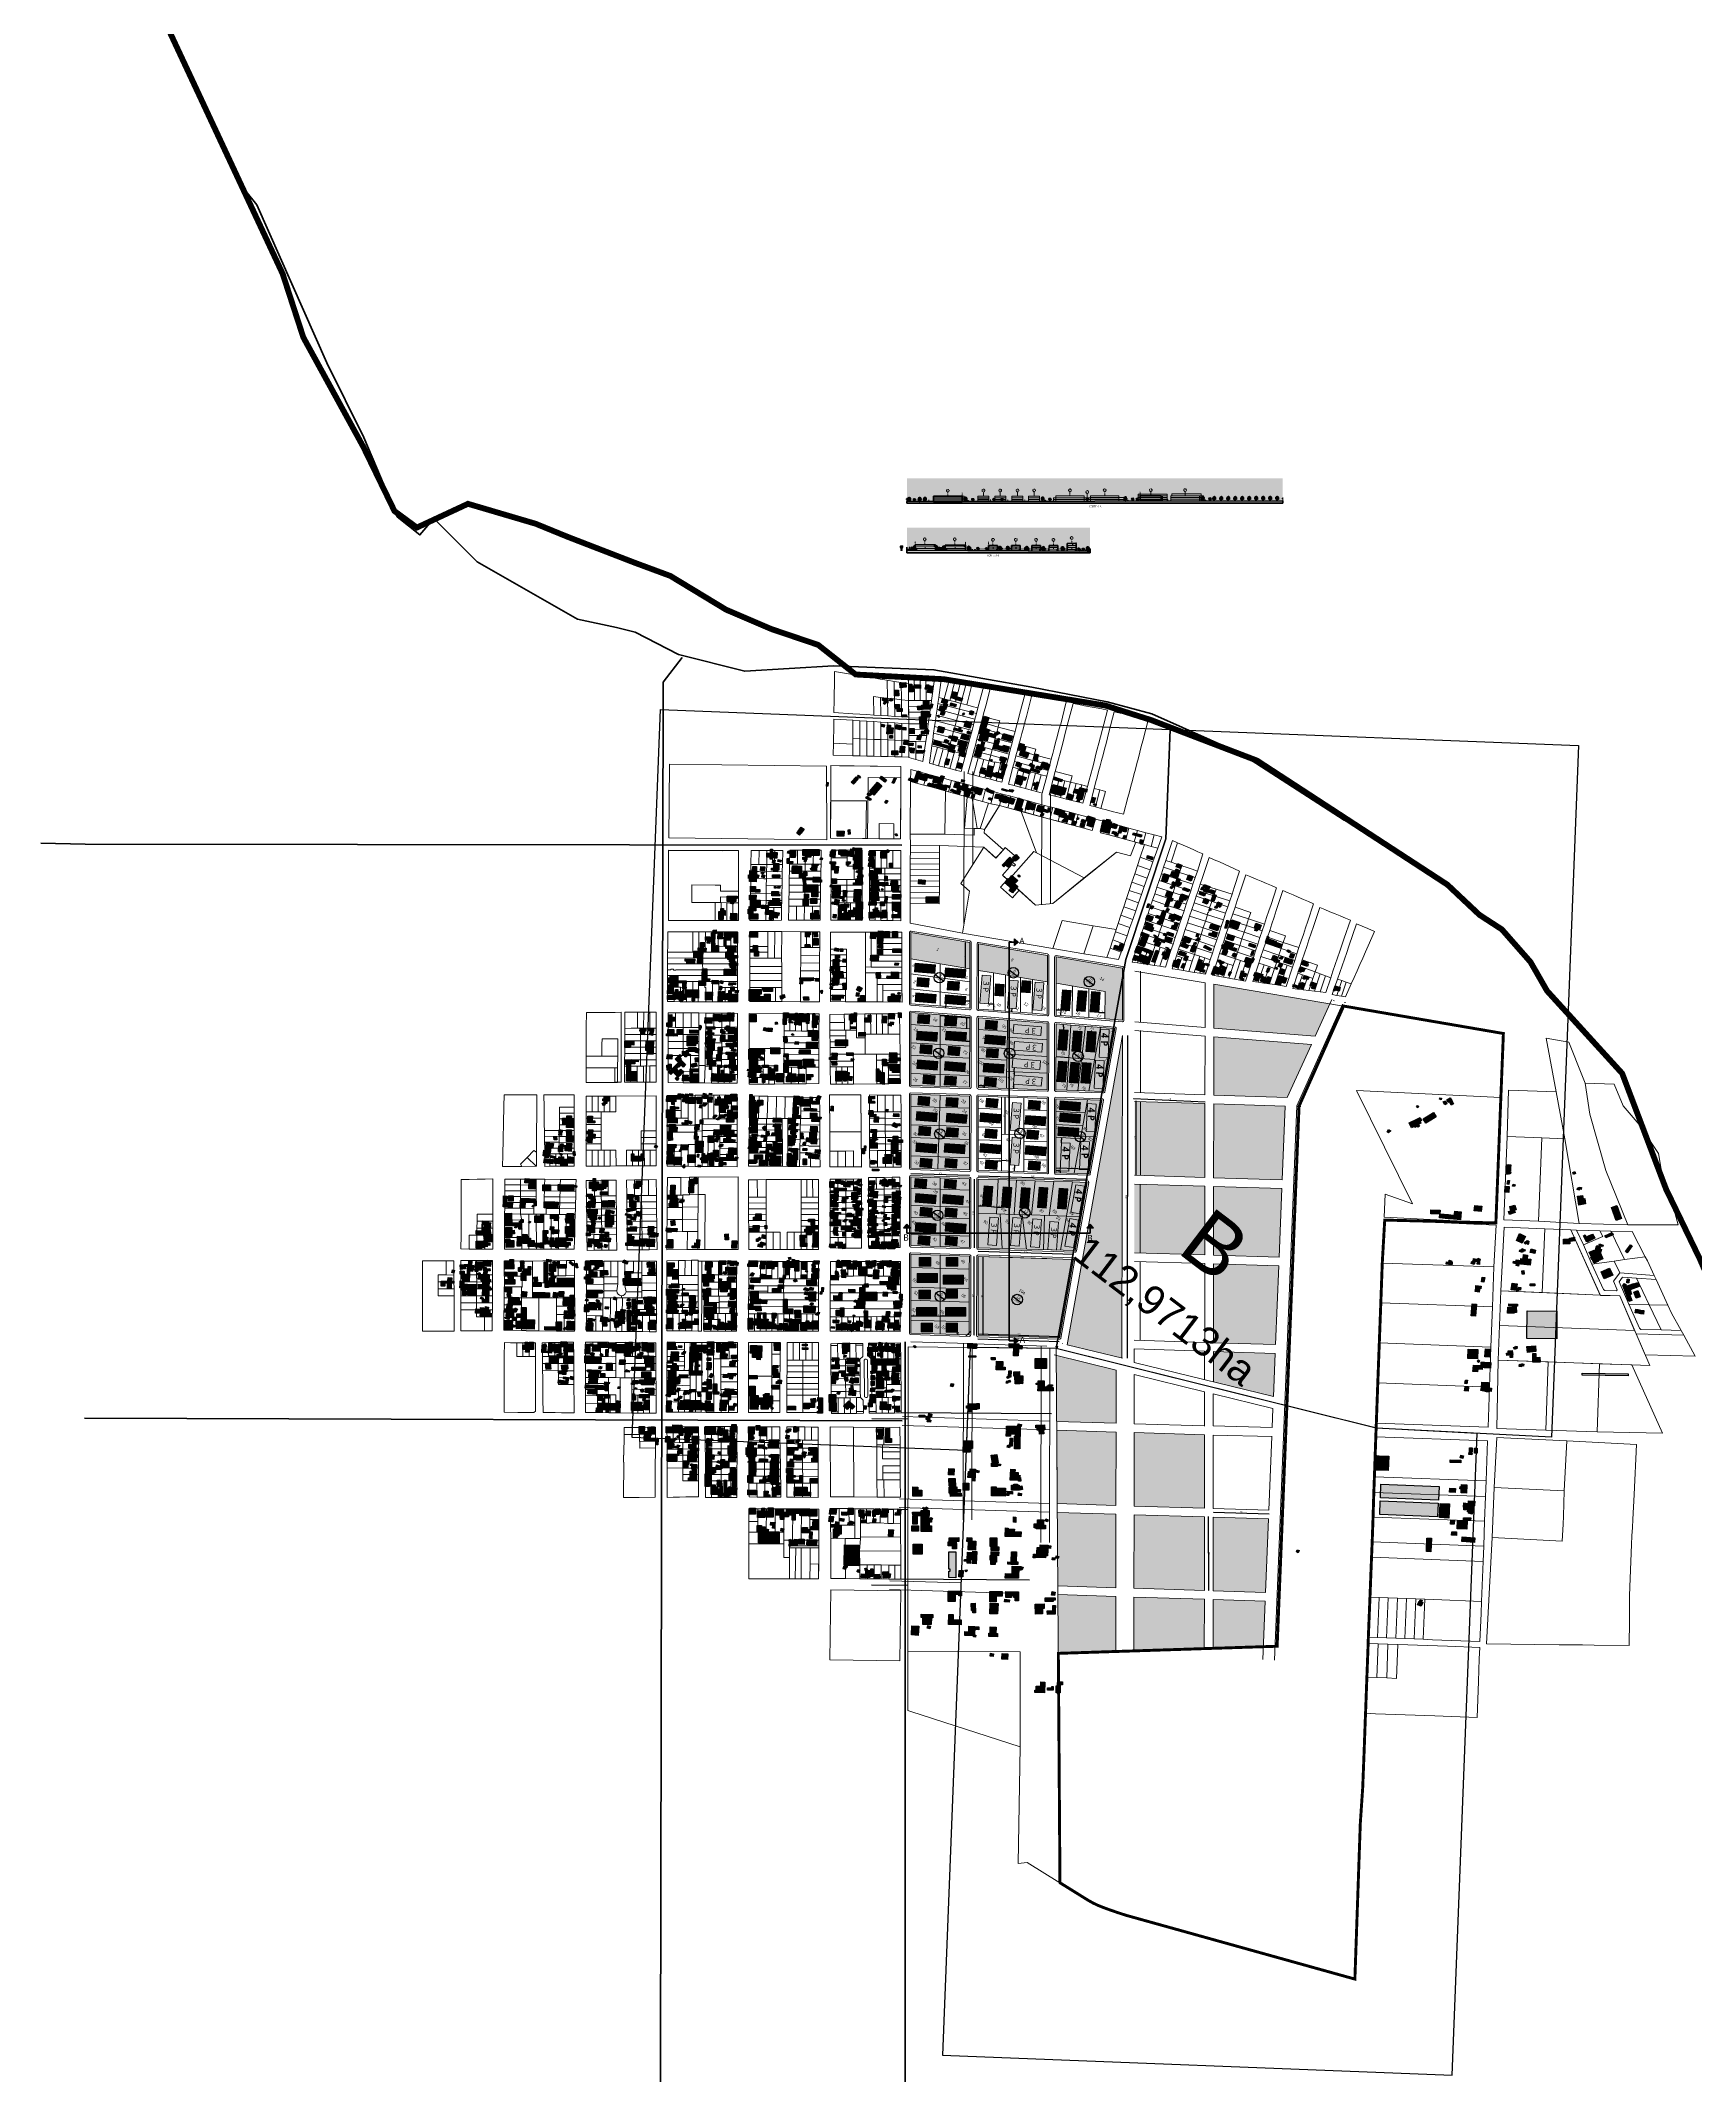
# Model space of a CAD drawing. Header units: millimetres. Extents: x -71 to 10084, y -63 to 6230.
# Drawn here: x 4361 to 7200, y 1460 to 4951 of the extents above; entities that cross this region are included whole.
import ezdxf
from ezdxf.enums import TextEntityAlignment as Align

# ---------------------------------------------------------------- set-up
doc = ezdxf.new("R2010")
doc.units = ezdxf.units.MM
doc.linetypes.add('ACAD_ISO02W100', pattern=[15, 12, -3])
doc.linetypes.add('TRAZO_Y_PUNTO', pattern=[1, 0.5, -0.25, 0, -0.25])
doc.layers.add('0 Límite subáreas', color=1, linetype='Continuous')
doc.layers.add('Edificaciones Pilar', color=50, linetype='Continuous')
for name, color, linetype, lineweight, true_color in [('0 Límite área', 1, 'Continuous', 70, 0xff0000), ('00.PROPUESTAS EDIFICACION', 251, 'Continuous', 5, 0x575757), ('000.TEJIDO', 214, 'Continuous', 5, 0xac029b), ('0000OCHAVA', 251, 'ACAD_ISO02W100', 5, 0x5e5e5e), ('0000PARCELAS', 252, 'Continuous', 5, 0x969696), ('0000VEREDAS', 252, 'Continuous', 5, 0xa58d95), ('000CUADRAS', 251, 'Continuous', 5, 0x575757), ('00CALLES PROPUESTAS SECUNDARIAS', 18, 'Continuous', 30, 0x000000), ('01. Manzanas Esc. Urbana', 254, 'Continuous', 5, 0xcccccc), ('01. Parcelas Esc. Urbana', 8, 'Continuous', 5, 0x808080), ('COTAS', 154, 'Continuous', 5, 0x004f9e), ('EJES', 154, 'TRAZO_Y_PUNTO', 20, 0x004f9e), ('HATCHS', 252, 'Continuous', 5, 0x898989), ('LINEA TIERRA', 18, 'Continuous', 50, 0x000000), ('MUROS', 18, 'Continuous', 40, 0x000000), ('SIMB CORTE', 18, 'Continuous', 50, 0x000000), ('TEXTO', 154, 'Continuous', 5, 0x004f9e), ('VISTA', 18, 'Continuous', 15, 0x000000), ('VISTA LEJOS', 8, 'Continuous', 5, 0x7a8581)]:
    doc.layers.add(name, color=color, linetype=linetype, lineweight=lineweight, true_color=true_color)
doc.layers.add('01. Radios urbanos Esc. Urbana', color=1, linetype='Continuous', true_color=0xff0000)
for name, color, linetype, lineweight in [('03. Vias Terciarias', 252, 'Continuous', 50), ('5 Claves calificaciones', 22, 'Continuous', 25), ('6 Cotas parcelación', 75, 'Continuous', 18), ('MEDIANERA', 30, 'TRAZO_Y_PUNTO', 20)]:
    doc.layers.add(name, color=color, linetype=linetype, lineweight=lineweight)
doc.styles.add('Arial', font='arial.ttf')
doc.styles.add('COTAS', font='Yu Gothic.ttf', dxfattribs={"width": 0.75})
doc.styles.add('ES_TEXTO PARA BLOQUES', font='arial.ttf')
doc.styles.add('LOCALES', font='@Yu Gothic.ttf', dxfattribs={"height": 2})
doc.dimstyles.new('1000', dxfattribs={"dimtxt": 2.5, "dimasz": 1.5, "dimexe": 1.25, "dimexo": 0.625, "dimtad": 1, "dimdec": 0, "dimtxsty": 'Arial', "dimblk": 'ARCHTICK', "dimcen": 2.5, "dimse1": 1, "dimse2": 1, "dimazin": 3, "dimtfac": 1, "dimtdec": 0, "dimtmove": 2, "dimatfit": 3})
pattern_1 = [(90, (0, 0), (-0.396875, 0.396875), [0.396875, -0.396875]), (90, (-0.14883, 0), (-0.396875, 0.396875), [0.396875, -0.396875]), (90, (-0.29766, 0), (-0.396875, 0.396875), [0.396875, -0.396875]), (180, (-0.34727, 0.0496), (-0.396875, -0.396875), [0.396875, -0.396875]), (180, (-0.34727, 0.19844), (-0.396875, -0.396875), [0.396875, -0.396875]), (180, (-0.34727, 0.34727), (-0.396875, -0.396875), [0.396875, -0.396875])]

# ---------------------------------------------------------------- blocks, each defined once
blk = doc.blocks.new('_ArchTick')
at = {"color": 0, "linetype": 'ByBlock', "const_width": 0.15}
blk.add_lwpolyline([(-0.5, -0.5), (0.5, 0.5)], dxfattribs=at)
blk = doc.blocks.new('*D117')
at = {"layer": 'COTAS', "color": 0, "linetype": 'Continuous', "lineweight": -2, "transparency": 16777216}
blk.add_line((6240.2, 3131.5), (6240, 3004.6), dxfattribs=at)
at = {"layer": 'COTAS', "color": 0, "linetype": 'Continuous', "lineweight": -2, "transparency": 16777216, "xscale": 1.5, "yscale": 1.5, "zscale": 1.5}
for p, rotation in [((6240.2, 3131.5), 89.92207653602814), ((6240, 3004.6), -90.0779234639719)]:
    blk.add_blockref('_ArchTick', p, dxfattribs=dict(at, rotation=rotation))
at = {"layer": 'COTAS', "color": 0, "linetype": 'Continuous', "transparency": 16777216, "insert": (6238.2, 3068.1), "char_height": 2.5, "attachment_point": 5, "rotation": 89.9221, "style": 'Arial'}
blk.add_mtext('127', dxfattribs=at)
blk = doc.blocks.new('*D118')
at = {"layer": 'COTAS', "color": 0, "linetype": 'Continuous', "lineweight": -2, "transparency": 16777216}
blk.add_line((6236.1, 3135.6), (6358.9, 3130.2), dxfattribs=at)
at = {"layer": 'COTAS', "color": 0, "linetype": 'Continuous', "lineweight": -2, "transparency": 16777216, "xscale": 1.5, "yscale": 1.5, "zscale": 1.5}
for p, rotation in [((6236.1, 3135.6), 177.517831899948), ((6358.9, 3130.2), 357.5178318999481)]:
    blk.add_blockref('_ArchTick', p, dxfattribs=dict(at, rotation=rotation))
at = {"layer": 'COTAS', "color": 0, "linetype": 'Continuous', "transparency": 16777216, "insert": (6297.6, 3134.8), "char_height": 2.5, "attachment_point": 5, "rotation": 357.5178, "style": 'Arial'}
blk.add_mtext('123', dxfattribs=at)
blk = doc.blocks.new('*D119')
at = {"layer": 'COTAS', "color": 0, "linetype": 'Continuous', "lineweight": -2, "transparency": 16777216}
blk.add_line((6373.5, 2426), (6469.1, 2423), dxfattribs=at)
at = {"layer": 'COTAS', "color": 0, "linetype": 'Continuous', "lineweight": -2, "transparency": 16777216, "xscale": 1.5, "yscale": 1.5, "zscale": 1.5}
for p, rotation in [((6373.5, 2426), 178.2182631847707), ((6469.1, 2423), 358.2182631847707)]:
    blk.add_blockref('_ArchTick', p, dxfattribs=dict(at, rotation=rotation))
at = {"layer": 'COTAS', "color": 0, "linetype": 'Continuous', "transparency": 16777216, "insert": (6421.3, 2426.4), "char_height": 2.5, "attachment_point": 5, "rotation": 358.2183, "style": 'Arial'}
blk.add_mtext('96', dxfattribs=at)
blk = doc.blocks.new('*D120')
at = {"layer": 'COTAS', "color": 0, "linetype": 'Continuous', "lineweight": -2, "transparency": 16777216}
blk.add_line((6225.8, 3244), (6225, 2690.2), dxfattribs=at)
at = {"layer": 'COTAS', "color": 0, "linetype": 'Continuous', "lineweight": -2, "transparency": 16777216, "xscale": 1.5, "yscale": 1.5, "zscale": 1.5}
for p, rotation in [((6225.8, 3244), 89.92207653784227), ((6225, 2690.2), -90.07792346215771)]:
    blk.add_blockref('_ArchTick', p, dxfattribs=dict(at, rotation=rotation))
at = {"layer": 'COTAS', "color": 0, "linetype": 'Continuous', "transparency": 16777216, "insert": (6223.5, 2967.1), "char_height": 2.5, "attachment_point": 5, "rotation": 89.9221, "style": 'Arial'}
blk.add_mtext('554', dxfattribs=at)
blk = doc.blocks.new('*D121')
at = {"layer": 'COTAS', "color": 0, "linetype": 'Continuous', "lineweight": -2, "transparency": 16777216}
blk.add_line((6103.1, 3016.8), (6159.6, 3015), dxfattribs=at)
at = {"layer": 'COTAS', "color": 0, "linetype": 'Continuous', "lineweight": -2, "transparency": 16777216, "xscale": 1.5, "yscale": 1.5, "zscale": 1.5}
for p, rotation in [((6103.1, 3016.8), 178.2182631844864), ((6159.6, 3015), -1.7817368155136082)]:
    blk.add_blockref('_ArchTick', p, dxfattribs=dict(at, rotation=rotation))
at = {"layer": 'COTAS', "color": 0, "linetype": 'Continuous', "transparency": 16777216, "insert": (6131.4, 3017.8), "char_height": 2.5, "attachment_point": 5, "rotation": 358.2183, "style": 'Arial'}
blk.add_mtext('57', dxfattribs=at)
blk = doc.blocks.new('*D122')
at = {"layer": 'COTAS', "color": 0, "linetype": 'Continuous', "lineweight": -2, "transparency": 16777216}
blk.add_line((6364.1, 2418.3), (6364.7, 2291.7), dxfattribs=at)
at = {"layer": 'COTAS', "color": 0, "linetype": 'Continuous', "lineweight": -2, "transparency": 16777216, "xscale": 1.5, "yscale": 1.5, "zscale": 1.5}
for p, rotation in [((6364.1, 2418.3), 90.24580909020762), ((6364.7, 2291.7), 270.2458090902076)]:
    blk.add_blockref('_ArchTick', p, dxfattribs=dict(at, rotation=rotation))
at = {"layer": 'COTAS', "color": 0, "linetype": 'Continuous', "transparency": 16777216, "insert": (6366.3, 2355), "char_height": 2.5, "attachment_point": 5, "rotation": 270.2458, "style": 'Arial'}
blk.add_mtext('127', dxfattribs=at)
blk = doc.blocks.new('*D123')
at = {"layer": 'COTAS', "color": 0, "linetype": 'Continuous', "lineweight": -2, "transparency": 16777216}
blk.add_line((5969.8, 3003), (6156.9, 2997.2), dxfattribs=at)
at = {"layer": 'COTAS', "color": 0, "linetype": 'Continuous', "lineweight": -2, "transparency": 16777216, "xscale": 1.5, "yscale": 1.5, "zscale": 1.5}
for p, rotation in [((5969.8, 3003), 178.2182631833659), ((6156.9, 2997.2), -1.7817368166341305)]:
    blk.add_blockref('_ArchTick', p, dxfattribs=dict(at, rotation=rotation))
at = {"layer": 'COTAS', "color": 0, "linetype": 'Continuous', "transparency": 16777216, "insert": (6063.4, 3002), "char_height": 2.5, "attachment_point": 5, "rotation": 358.2183, "style": 'Arial'}
blk.add_mtext('187', dxfattribs=at)
blk = doc.blocks.new('*D124')
at = {"layer": 'COTAS', "color": 0, "linetype": 'Continuous', "lineweight": -2, "transparency": 16777216}
blk.add_line((5962.7, 2997.6), (5962.6, 2879.8), dxfattribs=at)
at = {"layer": 'COTAS', "color": 0, "linetype": 'Continuous', "lineweight": -2, "transparency": 16777216, "xscale": 1.5, "yscale": 1.5, "zscale": 1.5}
for p, rotation in [((5962.7, 2997.6), 89.92207653537577), ((5962.6, 2879.8), -90.07792346462419)]:
    blk.add_blockref('_ArchTick', p, dxfattribs=dict(at, rotation=rotation))
at = {"layer": 'COTAS', "color": 0, "linetype": 'Continuous', "transparency": 16777216, "insert": (5960.8, 2938.7), "char_height": 2.5, "attachment_point": 5, "rotation": 89.9221, "style": 'Arial'}
blk.add_mtext('118', dxfattribs=at)
blk = doc.blocks.new('*D125')
at = {"layer": 'COTAS', "color": 0, "linetype": 'Continuous', "lineweight": -2, "transparency": 16777216}
blk.add_line((5954.8, 3003.6), (5854.3, 3006.7), dxfattribs=at)
at = {"layer": 'COTAS', "color": 0, "linetype": 'Continuous', "lineweight": -2, "transparency": 16777216, "xscale": 1.5, "yscale": 1.5, "zscale": 1.5}
for p, rotation in [((5854.3, 3006.7), 178.2182631835102), ((5954.8, 3003.6), -1.7817368164898095)]:
    blk.add_blockref('_ArchTick', p, dxfattribs=dict(at, rotation=rotation))
at = {"layer": 'COTAS', "color": 0, "linetype": 'Continuous', "transparency": 16777216, "insert": (5904.6, 3007.1), "char_height": 2.5, "attachment_point": 5, "rotation": 358.2183, "style": 'Arial'}
blk.add_mtext('101', dxfattribs=at)
blk = doc.blocks.new('*D126')
at = {"layer": 'COTAS', "color": 0, "linetype": 'Continuous', "lineweight": -2, "transparency": 16777216}
blk.add_line((6133.3, 2868.2), (5969.7, 2873.3), dxfattribs=at)
at = {"layer": 'COTAS', "color": 0, "linetype": 'Continuous', "lineweight": -2, "transparency": 16777216, "xscale": 1.5, "yscale": 1.5, "zscale": 1.5}
for p, rotation in [((5969.7, 2873.3), 178.2182631834325), ((6133.3, 2868.2), -1.7817368165675167)]:
    blk.add_blockref('_ArchTick', p, dxfattribs=dict(at, rotation=rotation))
at = {"layer": 'COTAS', "color": 0, "linetype": 'Continuous', "transparency": 16777216, "insert": (6051.6, 2872.7), "char_height": 2.5, "attachment_point": 5, "rotation": 358.2183, "style": 'Arial'}
blk.add_mtext('164', dxfattribs=at)
blk = doc.blocks.new('*D127')
at = {"layer": 'COTAS', "color": 0, "linetype": 'Continuous', "lineweight": -2, "transparency": 16777216}
blk.add_line((5969.1, 2723.3), (6108.8, 2718.9), dxfattribs=at)
at = {"layer": 'COTAS', "color": 0, "linetype": 'Continuous', "lineweight": -2, "transparency": 16777216, "xscale": 1.5, "yscale": 1.5, "zscale": 1.5}
for p, rotation in [((5969.1, 2723.3), 178.2182631832298), ((6108.8, 2718.9), -1.781736816770207)]:
    blk.add_blockref('_ArchTick', p, dxfattribs=dict(at, rotation=rotation))
at = {"layer": 'COTAS', "color": 0, "linetype": 'Continuous', "transparency": 16777216, "insert": (6039, 2723), "char_height": 2.5, "attachment_point": 5, "rotation": 358.2183, "style": 'Arial'}
blk.add_mtext('140', dxfattribs=at)
blk = doc.blocks.new('*D128')
at = {"layer": 'COTAS', "color": 0, "linetype": 'Continuous', "lineweight": -2, "transparency": 16777216}
blk.add_line((5962.4, 2864.8), (5962.2, 2729.6), dxfattribs=at)
at = {"layer": 'COTAS', "color": 0, "linetype": 'Continuous', "lineweight": -2, "transparency": 16777216, "xscale": 1.5, "yscale": 1.5, "zscale": 1.5}
for p, rotation in [((5962.4, 2864.8), 89.92207653585265), ((5962.2, 2729.6), -90.07792346414736)]:
    blk.add_blockref('_ArchTick', p, dxfattribs=dict(at, rotation=rotation))
at = {"layer": 'COTAS', "color": 0, "linetype": 'Continuous', "transparency": 16777216, "insert": (5960.4, 2797.2), "char_height": 2.5, "attachment_point": 5, "rotation": 89.9221, "style": 'Arial'}
blk.add_mtext('135', dxfattribs=at)
blk = doc.blocks.new('10X50')
at = {"layer": '000.TEJIDO', "linetype": 'Continuous', "transparency": 33554687}
h = blk.add_hatch(color=256, dxfattribs=at)
h.dxf.hatch_style = 1
h.paths.add_polyline_path([(42.1, 27), (33.9, 39.7), (-6.4, 13.7), (1.7, 1.1)])
at = {"layer": '000.TEJIDO', "linetype": 'Continuous'}
blk.add_lwpolyline([(-6.4, 13.7), (1.7, 1.1), (42.1, 27), (33.9, 39.7)], close=True, dxfattribs=at)
at = {"linetype": 'Continuous', "insert": (2.8, 17.2), "char_height": 9.814, "width": 88.944, "attachment_point": 1, "rotation": 33.1352, "style": 'LOCALES'}
blk.add_mtext('{\\C256;\\c0;3 P}', dxfattribs=at)
blk = doc.blocks.new('10 X 30')
at = {"linetype": 'Continuous', "true_color": 0x2776bb, "transparency": 33554480}
h = blk.add_hatch(color=152, dxfattribs=at)
h.dxf.hatch_style = 1
h.paths.add_polyline_path([(29.4, 18.9), (21.3, 31.5), (-8.1, 12.6), (0, 0)])
at = {"layer": '000.TEJIDO', "linetype": 'Continuous'}
blk.add_lwpolyline([(0, 0), (-8.1, 12.6), (21.3, 31.5), (29.4, 18.9), (0, 0)], dxfattribs=at)
at = {"layer": '00CALLES PROPUESTAS SECUNDARIAS', "linetype": 'Continuous', "insert": (-1.4, 13.7), "char_height": 9.833, "attachment_point": 1, "rotation": 35.9341, "style": 'ES_TEXTO PARA BLOQUES'}
blk.add_mtext_dynamic_manual_height_columns('{\\C256;\\c0;3P}', width=62.611, gutter_width=49.2, heights=[0], dxfattribs=at)
blk = doc.blocks.new('20X15')
at = {"layer": '000.TEJIDO', "linetype": 'Continuous', "true_color": 0xf8991e, "transparency": 33554687}
h = blk.add_hatch(color=30, dxfattribs=at)
h.dxf.hatch_style = 1
h.paths.add_polyline_path([(0, 0), (16.8, 10.8), (8.7, 23.4), (-8.1, 12.6)])
at = {"layer": '000.TEJIDO', "linetype": 'Continuous'}
blk.add_lwpolyline([(0, 0), (16.8, 10.8), (8.7, 23.4), (-8.1, 12.6)], close=True, dxfattribs=at)
at = {"linetype": 'Continuous', "insert": (-3.7, 11.8), "char_height": 8.043, "width": 43.058, "attachment_point": 1, "rotation": 31.9909, "style": 'LOCALES'}
blk.add_mtext('{\\C256;\\c0;2 P}', dxfattribs=at)
blk = doc.blocks.new('1234567')
at = {"layer": '000.TEJIDO', "linetype": 'Continuous', "true_color": 0xc8c92d, "transparency": 33554687}
h = blk.add_hatch(color=52, dxfattribs=at)
h.dxf.hatch_style = 1
h.paths.add_polyline_path([(-14.9, 48), (-27.3, 39.5), (0, 0), (12.3, 8.5)])
at = {"layer": '000.TEJIDO', "linetype": 'Continuous'}
blk.add_lwpolyline([(12.3, 8.5), (0, 0), (-27.3, 39.5), (-14.9, 48), (12.3, 8.5)], dxfattribs=at)
at = {"linetype": 'Continuous', "insert": (-12.6, 42.2), "char_height": 11.968, "width": 50.511, "attachment_point": 1, "rotation": 305.296, "style": 'LOCALES'}
blk.add_mtext('{\\f@Yu Gothic|b1|i0|c128|p34;\\C256;\\c0;4 P}', dxfattribs=at)
blk = doc.blocks.new('*D129')
at = {"layer": '6 Cotas parcelación', "color": 0, "linetype": 'Continuous', "lineweight": -2, "transparency": 16777216}
blk.add_line((5914.1, 3298.7), (5913.5, 3291.2), dxfattribs=at)
at = {"layer": '6 Cotas parcelación', "color": 0, "linetype": 'Continuous', "lineweight": -2, "transparency": 16777216, "xscale": 1.5, "yscale": 1.5, "zscale": 1.5}
for p, rotation in [((5913.5, 3291.2), -94.51449366930099), ((5914.1, 3298.7), 85.48550633069904)]:
    blk.add_blockref('_ArchTick', p, dxfattribs=dict(at, rotation=rotation))
at = {"layer": '6 Cotas parcelación', "color": 0, "linetype": 'Continuous', "transparency": 16777216, "insert": (5911.9, 3295.1), "char_height": 2.5, "attachment_point": 5, "rotation": 85.4855, "style": 'Arial'}
blk.add_mtext('7', dxfattribs=at)
blk = doc.blocks.new('*D130')
at = {"layer": '6 Cotas parcelación', "color": 0, "linetype": 'Continuous', "lineweight": -2, "transparency": 16777216}
blk.add_line((5948.1, 3303.5), (5955.1, 3303.5), dxfattribs=at)
at = {"layer": '6 Cotas parcelación', "color": 0, "linetype": 'Continuous', "lineweight": -2, "transparency": 16777216, "xscale": 1.5, "yscale": 1.5, "zscale": 1.5}
for p, rotation in [((5948.1, 3303.5), 179.9220765306545), ((5955.1, 3303.5), -0.07792346934541126)]:
    blk.add_blockref('_ArchTick', p, dxfattribs=dict(at, rotation=rotation))
at = {"layer": '6 Cotas parcelación', "color": 0, "linetype": 'Continuous', "transparency": 16777216, "insert": (5951.6, 3305.4), "char_height": 2.5, "attachment_point": 5, "rotation": 359.9221, "style": 'Arial'}
blk.add_mtext('7', dxfattribs=at)
blk = doc.blocks.new('*D131')
at = {"layer": '6 Cotas parcelación', "color": 0, "linetype": 'Continuous', "lineweight": -2, "transparency": 16777216}
blk.add_line((5947.7, 3358.6), (5947.8, 3403.5), dxfattribs=at)
at = {"layer": '6 Cotas parcelación', "color": 0, "linetype": 'Continuous', "lineweight": -2, "transparency": 16777216, "xscale": 1.5, "yscale": 1.5, "zscale": 1.5}
for p, rotation in [((5947.8, 3403.5), 89.92207653631623), ((5947.7, 3358.6), -90.07792346368372)]:
    blk.add_blockref('_ArchTick', p, dxfattribs=dict(at, rotation=rotation))
at = {"layer": '6 Cotas parcelación', "color": 0, "linetype": 'Continuous', "transparency": 16777216, "insert": (5945.9, 3381), "char_height": 2.5, "attachment_point": 5, "rotation": 89.9221, "style": 'Arial'}
blk.add_mtext('45', dxfattribs=at)
blk = doc.blocks.new('*D132')
at = {"layer": '6 Cotas parcelación', "color": 0, "linetype": 'Continuous', "lineweight": -2, "transparency": 16777216}
blk.add_line((5949.7, 3275.4), (5949.7, 3255.4), dxfattribs=at)
at = {"layer": '6 Cotas parcelación', "color": 0, "linetype": 'Continuous', "lineweight": -2, "transparency": 16777216, "xscale": 1.5, "yscale": 1.5, "zscale": 1.5}
for p, rotation in [((5949.7, 3275.4), 89.92207653553426), ((5949.7, 3255.4), -90.07792346446573)]:
    blk.add_blockref('_ArchTick', p, dxfattribs=dict(at, rotation=rotation))
at = {"layer": '6 Cotas parcelación', "color": 0, "linetype": 'Continuous', "transparency": 16777216, "insert": (5947.8, 3265.4), "char_height": 2.5, "attachment_point": 5, "rotation": 89.9221, "style": 'Arial'}
blk.add_mtext('20', dxfattribs=at)
blk = doc.blocks.new('*D133')
at = {"layer": '6 Cotas parcelación', "color": 0, "linetype": 'Continuous', "lineweight": -2, "transparency": 16777216}
blk.add_line((5904.4, 3278), (5954.9, 3274.1), dxfattribs=at)
at = {"layer": '6 Cotas parcelación', "color": 0, "linetype": 'Continuous', "lineweight": -2, "transparency": 16777216, "xscale": 1.5, "yscale": 1.5, "zscale": 1.5}
for p, rotation in [((5904.4, 3278), 175.4855063332398), ((5954.9, 3274.1), -4.514493666760205)]:
    blk.add_blockref('_ArchTick', p, dxfattribs=dict(at, rotation=rotation))
at = {"layer": '6 Cotas parcelación', "color": 0, "linetype": 'Continuous', "transparency": 16777216, "insert": (5929.8, 3277.9), "char_height": 2.5, "attachment_point": 5, "rotation": 355.4855, "style": 'Arial'}
blk.add_mtext('51', dxfattribs=at)
blk = doc.blocks.new('*D134')
at = {"layer": '6 Cotas parcelación', "color": 0, "linetype": 'Continuous', "lineweight": -2, "transparency": 16777216}
blk.add_line((5948.2, 3233.9), (5955, 3233.9), dxfattribs=at)
at = {"layer": '6 Cotas parcelación', "color": 0, "linetype": 'Continuous', "lineweight": -2, "transparency": 16777216, "xscale": 1.5, "yscale": 1.5, "zscale": 1.5}
for p, rotation in [((5948.2, 3233.9), 179.9220765342078), ((5955, 3233.9), -0.07792346579219735)]:
    blk.add_blockref('_ArchTick', p, dxfattribs=dict(at, rotation=rotation))
at = {"layer": '6 Cotas parcelación', "color": 0, "linetype": 'Continuous', "transparency": 16777216, "insert": (5951.6, 3235.8), "char_height": 2.5, "attachment_point": 5, "rotation": 359.9221, "style": 'Arial'}
blk.add_mtext('7', dxfattribs=at)
blk = doc.blocks.new('*D135')
at = {"layer": '6 Cotas parcelación', "color": 0, "linetype": 'Continuous', "lineweight": -2, "transparency": 16777216}
blk.add_line((5913, 3276.1), (5913.2, 3278.7), dxfattribs=at)
at = {"layer": '6 Cotas parcelación', "color": 0, "linetype": 'Continuous', "lineweight": -2, "transparency": 16777216, "xscale": 1.5, "yscale": 1.5, "zscale": 1.5}
for p, rotation in [((5913, 3276.1), -94.51449365282454), ((5913.2, 3278.7), 85.48550634717552)]:
    blk.add_blockref('_ArchTick', p, dxfattribs=dict(at, rotation=rotation))
at = {"layer": '6 Cotas parcelación', "color": 0, "linetype": 'Continuous', "transparency": 16777216, "insert": (5919.1, 3277), "char_height": 2.5, "attachment_point": 5, "rotation": 85.4855, "style": 'Arial'}
blk.add_mtext('3', dxfattribs=at)
blk = doc.blocks.new('*D136')
at = {"layer": '6 Cotas parcelación', "color": 0, "linetype": 'Continuous', "lineweight": -2, "transparency": 16777216}
blk.add_line((6002.9, 3029), (6009.7, 3029), dxfattribs=at)
at = {"layer": '6 Cotas parcelación', "color": 0, "linetype": 'Continuous', "lineweight": -2, "transparency": 16777216, "xscale": 1.5, "yscale": 1.5, "zscale": 1.5}
for p, rotation in [((6002.9, 3029), 179.9220765330736), ((6009.7, 3029), -0.07792346692640861)]:
    blk.add_blockref('_ArchTick', p, dxfattribs=dict(at, rotation=rotation))
at = {"layer": '6 Cotas parcelación', "color": 0, "linetype": 'Continuous', "transparency": 16777216, "insert": (6006.3, 3030.9), "char_height": 2.5, "attachment_point": 5, "rotation": 359.9221, "style": 'Arial'}
blk.add_mtext('7', dxfattribs=at)
blk = doc.blocks.new('*D137')
at = {"layer": '6 Cotas parcelación', "color": 0, "linetype": 'Continuous', "lineweight": -2, "transparency": 16777216}
blk.add_line((6010.4, 3029.8), (6024.8, 3028.6), dxfattribs=at)
at = {"layer": '6 Cotas parcelación', "color": 0, "linetype": 'Continuous', "lineweight": -2, "transparency": 16777216, "xscale": 1.5, "yscale": 1.5, "zscale": 1.5}
for p, rotation in [((6010.4, 3029.8), 175.485506328101), ((6024.8, 3028.6), -4.5144936718990145)]:
    blk.add_blockref('_ArchTick', p, dxfattribs=dict(at, rotation=rotation))
at = {"layer": '6 Cotas parcelación', "color": 0, "linetype": 'Continuous', "transparency": 16777216, "insert": (6017.7, 3031.1), "char_height": 2.5, "attachment_point": 5, "rotation": 355.4855, "style": 'Arial'}
blk.add_mtext('14', dxfattribs=at)
blk = doc.blocks.new('*D138')
at = {"layer": '6 Cotas parcelación', "color": 0, "linetype": 'Continuous', "lineweight": -2, "transparency": 16777216}
blk.add_line((6031.7, 3021.3), (6031.4, 3010.7), dxfattribs=at)
at = {"layer": '6 Cotas parcelación', "color": 0, "linetype": 'Continuous', "lineweight": -2, "transparency": 16777216, "xscale": 1.5, "yscale": 1.5, "zscale": 1.5}
for p, rotation in [((6031.4, 3010.7), -91.78173682269153), ((6031.7, 3021.3), 88.21826317730851)]:
    blk.add_blockref('_ArchTick', p, dxfattribs=dict(at, rotation=rotation))
at = {"layer": '6 Cotas parcelación', "color": 0, "linetype": 'Continuous', "transparency": 16777216, "insert": (6029.7, 3016), "char_height": 2.5, "attachment_point": 5, "rotation": 88.2183, "style": 'Arial'}
blk.add_mtext('11', dxfattribs=at)
blk = doc.blocks.new('*D139')
at = {"layer": '6 Cotas parcelación', "color": 0, "linetype": 'Continuous', "lineweight": -2, "transparency": 16777216}
blk.add_line((6027.1, 3290.5), (6026.7, 3284.8), dxfattribs=at)
at = {"layer": '6 Cotas parcelación', "color": 0, "linetype": 'Continuous', "lineweight": -2, "transparency": 16777216, "xscale": 1.5, "yscale": 1.5, "zscale": 1.5}
for p, rotation in [((6026.7, 3284.8), -94.51449367133567), ((6027.1, 3290.5), 85.48550632866437)]:
    blk.add_blockref('_ArchTick', p, dxfattribs=dict(at, rotation=rotation))
at = {"layer": '6 Cotas parcelación', "color": 0, "linetype": 'Continuous', "transparency": 16777216, "insert": (6025, 3287.8), "char_height": 2.5, "attachment_point": 5, "rotation": 85.4855, "style": 'Arial'}
blk.add_mtext('6', dxfattribs=at)
blk = doc.blocks.new('*D140')
at = {"layer": '6 Cotas parcelación', "color": 0, "linetype": 'Continuous', "lineweight": -2, "transparency": 16777216}
blk.add_line((5987.4, 3298.1), (5995.9, 3298.2), dxfattribs=at)
at = {"layer": '6 Cotas parcelación', "color": 0, "linetype": 'Continuous', "lineweight": -2, "transparency": 16777216, "xscale": 1.5, "yscale": 1.5, "zscale": 1.5}
for p, rotation in [((5987.4, 3298.1), -179.8330587992427), ((5995.9, 3298.2), 0.1669412007572406)]:
    blk.add_blockref('_ArchTick', p, dxfattribs=dict(at, rotation=rotation))
at = {"layer": '6 Cotas parcelación', "color": 0, "linetype": 'Continuous', "transparency": 16777216, "insert": (5991.6, 3300.1), "char_height": 2.5, "attachment_point": 5, "rotation": 0.1669, "style": 'Arial'}
blk.add_mtext('9', dxfattribs=at)
blk = doc.blocks.new('*D141')
at = {"layer": '6 Cotas parcelación', "color": 0, "linetype": 'Continuous', "lineweight": -2, "transparency": 16777216}
blk.add_line((5995.9, 3298.2), (5996, 3287.2), dxfattribs=at)
at = {"layer": '6 Cotas parcelación', "color": 0, "linetype": 'Continuous', "lineweight": -2, "transparency": 16777216, "xscale": 1.5, "yscale": 1.5, "zscale": 1.5}
for p, rotation in [((5995.9, 3298.2), 90.16694119280884), ((5996, 3287.2), -89.8330588071912)]:
    blk.add_blockref('_ArchTick', p, dxfattribs=dict(at, rotation=rotation))
at = {"layer": '6 Cotas parcelación', "color": 0, "linetype": 'Continuous', "transparency": 16777216, "insert": (5997.8, 3292.7), "char_height": 2.5, "attachment_point": 5, "rotation": 270.1669, "style": 'Arial'}
blk.add_mtext('11', dxfattribs=at)
blk = doc.blocks.new('*D142')
at = {"layer": '6 Cotas parcelación', "color": 0, "linetype": 'Continuous', "lineweight": -2, "transparency": 16777216}
blk.add_line((6111.4, 3287.4), (6103.2, 3287.4), dxfattribs=at)
at = {"layer": '6 Cotas parcelación', "color": 0, "linetype": 'Continuous', "lineweight": -2, "transparency": 16777216, "xscale": 1.5, "yscale": 1.5, "zscale": 1.5}
for p, rotation in [((6103.2, 3287.4), 179.9220765396357), ((6111.4, 3287.4), -0.07792346036428817)]:
    blk.add_blockref('_ArchTick', p, dxfattribs=dict(at, rotation=rotation))
at = {"layer": '6 Cotas parcelación', "color": 0, "linetype": 'Continuous', "transparency": 16777216, "insert": (6107.3, 3289.3), "char_height": 2.5, "attachment_point": 5, "rotation": 359.9221, "style": 'Arial'}
blk.add_mtext('8', dxfattribs=at)
blk = doc.blocks.new('*D143')
at = {"layer": '6 Cotas parcelación', "color": 0, "linetype": 'Continuous', "lineweight": -2, "transparency": 16777216}
blk.add_line((6111.4, 3287.3), (6110.7, 3278.2), dxfattribs=at)
at = {"layer": '6 Cotas parcelación', "color": 0, "linetype": 'Continuous', "lineweight": -2, "transparency": 16777216, "xscale": 1.5, "yscale": 1.5, "zscale": 1.5}
for p, rotation in [((6111.4, 3287.3), 85.59440587896061), ((6110.7, 3278.2), -94.40559412103941)]:
    blk.add_blockref('_ArchTick', p, dxfattribs=dict(at, rotation=rotation))
at = {"layer": '6 Cotas parcelación', "color": 0, "linetype": 'Continuous', "transparency": 16777216, "insert": (6109.1, 3282.9), "char_height": 2.5, "attachment_point": 5, "rotation": 85.5944, "style": 'Arial'}
blk.add_mtext('9', dxfattribs=at)
blk = doc.blocks.new('*D144')
at = {"layer": '6 Cotas parcelación', "color": 0, "linetype": 'Continuous', "lineweight": -2, "transparency": 16777216}
blk.add_line((6176.4, 3283.2), (6187.1, 3283.2), dxfattribs=at)
at = {"layer": '6 Cotas parcelación', "color": 0, "linetype": 'Continuous', "lineweight": -2, "transparency": 16777216, "xscale": 1.5, "yscale": 1.5, "zscale": 1.5}
for p, rotation in [((6176.4, 3283.2), 179.9220765322128), ((6187.1, 3283.2), -0.07792346778719393)]:
    blk.add_blockref('_ArchTick', p, dxfattribs=dict(at, rotation=rotation))
at = {"layer": '6 Cotas parcelación', "color": 0, "linetype": 'Continuous', "transparency": 16777216, "insert": (6181.8, 3285.1), "char_height": 2.5, "attachment_point": 5, "rotation": 359.9221, "style": 'Arial'}
blk.add_mtext('11', dxfattribs=at)
blk = doc.blocks.new('*D145')
at = {"layer": '6 Cotas parcelación', "color": 0, "linetype": 'Continuous', "lineweight": -2, "transparency": 16777216}
blk.add_line((6116.6, 3253.5), (6115.8, 3262.7), dxfattribs=at)
at = {"layer": '6 Cotas parcelación', "color": 0, "linetype": 'Continuous', "lineweight": -2, "transparency": 16777216, "xscale": 1.5, "yscale": 1.5, "zscale": 1.5}
for p, rotation in [((6115.8, 3262.7), 95.1907320666508), ((6116.6, 3253.5), -84.8092679333492)]:
    blk.add_blockref('_ArchTick', p, dxfattribs=dict(at, rotation=rotation))
at = {"layer": '6 Cotas parcelación', "color": 0, "linetype": 'Continuous', "transparency": 16777216, "insert": (6118.1, 3258.3), "char_height": 2.5, "attachment_point": 5, "rotation": 275.1907, "style": 'Arial'}
blk.add_mtext('9', dxfattribs=at)
blk = doc.blocks.new('*D146')
at = {"layer": '6 Cotas parcelación', "color": 0, "linetype": 'Continuous', "lineweight": -2, "transparency": 16777216}
blk.add_line((6125.1, 3205.6), (6103.1, 3207.1), dxfattribs=at)
at = {"layer": '6 Cotas parcelación', "color": 0, "linetype": 'Continuous', "lineweight": -2, "transparency": 16777216, "xscale": 1.5, "yscale": 1.5, "zscale": 1.5}
for p, rotation in [((6103.1, 3207.1), 176.1373065701912), ((6125.1, 3205.6), -3.862693429808827)]:
    blk.add_blockref('_ArchTick', p, dxfattribs=dict(at, rotation=rotation))
at = {"layer": '6 Cotas parcelación', "color": 0, "linetype": 'Continuous', "transparency": 16777216, "insert": (6114.2, 3208.2), "char_height": 2.5, "attachment_point": 5, "rotation": 356.1373, "style": 'Arial'}
blk.add_mtext('22', dxfattribs=at)
blk = doc.blocks.new('*D147')
at = {"layer": '6 Cotas parcelación', "color": 0, "linetype": 'Continuous', "lineweight": -2, "transparency": 16777216}
blk.add_line((6030.1, 3160.7), (6029.9, 3152.6), dxfattribs=at)
at = {"layer": '6 Cotas parcelación', "color": 0, "linetype": 'Continuous', "lineweight": -2, "transparency": 16777216, "xscale": 1.5, "yscale": 1.5, "zscale": 1.5}
for p, rotation in [((6029.9, 3152.6), -91.781736816346), ((6030.1, 3160.7), 88.21826318365399)]:
    blk.add_blockref('_ArchTick', p, dxfattribs=dict(at, rotation=rotation))
at = {"layer": '6 Cotas parcelación', "color": 0, "linetype": 'Continuous', "transparency": 16777216, "insert": (6028.1, 3156.7), "char_height": 2.5, "attachment_point": 5, "rotation": 88.2183, "style": 'Arial'}
blk.add_mtext('8', dxfattribs=at)
blk = doc.blocks.new('*D148')
at = {"layer": '6 Cotas parcelación', "color": 0, "linetype": 'Continuous', "lineweight": -2, "transparency": 16777216}
blk.add_line((6031.7, 3175.6), (6031.9, 3181.8), dxfattribs=at)
at = {"layer": '6 Cotas parcelación', "color": 0, "linetype": 'Continuous', "lineweight": -2, "transparency": 16777216, "xscale": 1.5, "yscale": 1.5, "zscale": 1.5}
for p, rotation in [((6031.9, 3181.8), 87.54249906097505), ((6031.7, 3175.6), -92.45750093902492)]:
    blk.add_blockref('_ArchTick', p, dxfattribs=dict(at, rotation=rotation))
at = {"layer": '6 Cotas parcelación', "color": 0, "linetype": 'Continuous', "transparency": 16777216, "insert": (6029.9, 3178.8), "char_height": 2.5, "attachment_point": 5, "rotation": 87.5425, "style": 'Arial'}
blk.add_mtext('6', dxfattribs=at)
blk = doc.blocks.new('*D149')
at = {"layer": '6 Cotas parcelación', "color": 0, "linetype": 'Continuous', "lineweight": -2, "transparency": 16777216}
blk.add_line((6031.2, 3182.5), (6031.7, 3189), dxfattribs=at)
at = {"layer": '6 Cotas parcelación', "color": 0, "linetype": 'Continuous', "lineweight": -2, "transparency": 16777216, "xscale": 1.5, "yscale": 1.5, "zscale": 1.5}
for p, rotation in [((6031.2, 3182.5), -94.51449366788582), ((6031.7, 3189), 85.48550633211426)]:
    blk.add_blockref('_ArchTick', p, dxfattribs=dict(at, rotation=rotation))
at = {"layer": '6 Cotas parcelación', "color": 0, "linetype": 'Continuous', "transparency": 16777216, "insert": (6029.6, 3185.9), "char_height": 2.5, "attachment_point": 5, "rotation": 85.4855, "style": 'Arial'}
blk.add_mtext('6', dxfattribs=at)
blk = doc.blocks.new('*D150')
at = {"layer": '6 Cotas parcelación', "color": 0, "linetype": 'Continuous', "lineweight": -2, "transparency": 16777216}
blk.add_line((5980.1, 3157.3), (5980, 3154.2), dxfattribs=at)
at = {"layer": '6 Cotas parcelación', "color": 0, "linetype": 'Continuous', "lineweight": -2, "transparency": 16777216, "xscale": 1.5, "yscale": 1.5, "zscale": 1.5}
for p, rotation in [((5980, 3154.2), -91.78173681065), ((5980.1, 3157.3), 88.21826318935)]:
    blk.add_blockref('_ArchTick', p, dxfattribs=dict(at, rotation=rotation))
at = {"layer": '6 Cotas parcelación', "color": 0, "linetype": 'Continuous', "transparency": 16777216, "insert": (5978.1, 3155.8), "char_height": 2.5, "attachment_point": 5, "rotation": 88.2183, "style": 'Arial'}
blk.add_mtext('3', dxfattribs=at)
blk = doc.blocks.new('*D151')
at = {"layer": '6 Cotas parcelación', "color": 0, "linetype": 'Continuous', "lineweight": -2, "transparency": 16777216}
blk.add_line((5980.1, 3157.3), (5969.9, 3157.3), dxfattribs=at)
at = {"layer": '6 Cotas parcelación', "color": 0, "linetype": 'Continuous', "lineweight": -2, "transparency": 16777216, "xscale": 1.5, "yscale": 1.5, "zscale": 1.5}
for p, rotation in [((5969.9, 3157.3), 179.922076538231), ((5980.1, 3157.3), -0.0779234617689738)]:
    blk.add_blockref('_ArchTick', p, dxfattribs=dict(at, rotation=rotation))
at = {"layer": '6 Cotas parcelación', "color": 0, "linetype": 'Continuous', "transparency": 16777216, "insert": (5975, 3159.2), "char_height": 2.5, "attachment_point": 5, "rotation": 359.9221, "style": 'Arial'}
blk.add_mtext('10', dxfattribs=at)
blk = doc.blocks.new('*D152')
at = {"layer": '6 Cotas parcelación', "color": 0, "linetype": 'Continuous', "lineweight": -2, "transparency": 16777216}
blk.add_line((6015.7, 3074.8), (6015.7, 3138.3), dxfattribs=at)
at = {"layer": '6 Cotas parcelación', "color": 0, "linetype": 'Continuous', "lineweight": -2, "transparency": 16777216, "xscale": 1.5, "yscale": 1.5, "zscale": 1.5}
for p, rotation in [((6015.7, 3138.3), 89.92207653560935), ((6015.7, 3074.8), -90.07792346439061)]:
    blk.add_blockref('_ArchTick', p, dxfattribs=dict(at, rotation=rotation))
at = {"layer": '6 Cotas parcelación', "color": 0, "linetype": 'Continuous', "transparency": 16777216, "insert": (6013.8, 3106.5), "char_height": 2.5, "attachment_point": 5, "rotation": 89.9221, "style": 'Arial'}
blk.add_mtext('63', dxfattribs=at)
blk = doc.blocks.new('*D153')
at = {"layer": '6 Cotas parcelación', "color": 0, "linetype": 'Continuous', "lineweight": -2, "transparency": 16777216}
blk.add_line((6110.4, 3011.8), (6110.2, 3008.2), dxfattribs=at)
at = {"layer": '6 Cotas parcelación', "color": 0, "linetype": 'Continuous', "lineweight": -2, "transparency": 16777216, "xscale": 1.5, "yscale": 1.5, "zscale": 1.5}
for p, rotation in [((6110.2, 3008.2), -92.65617155438585), ((6110.4, 3011.8), 87.34382844561412)]:
    blk.add_blockref('_ArchTick', p, dxfattribs=dict(at, rotation=rotation))
at = {"layer": '6 Cotas parcelación', "color": 0, "linetype": 'Continuous', "transparency": 16777216, "insert": (6108.4, 3010.1), "char_height": 2.5, "attachment_point": 5, "rotation": 87.3438, "style": 'Arial'}
blk.add_mtext('4', dxfattribs=at)
blk = doc.blocks.new('*D154')
at = {"layer": '6 Cotas parcelación', "color": 0, "linetype": 'Continuous', "lineweight": -2, "transparency": 16777216}
blk.add_line((6110.4, 3011.8), (6102.8, 3011.8), dxfattribs=at)
at = {"layer": '6 Cotas parcelación', "color": 0, "linetype": 'Continuous', "lineweight": -2, "transparency": 16777216, "xscale": 1.5, "yscale": 1.5, "zscale": 1.5}
for p, rotation in [((6102.8, 3011.8), 179.9220765373663), ((6110.4, 3011.8), -0.07792346263367755)]:
    blk.add_blockref('_ArchTick', p, dxfattribs=dict(at, rotation=rotation))
at = {"layer": '6 Cotas parcelación', "color": 0, "linetype": 'Continuous', "transparency": 16777216, "insert": (6106.6, 3013.7), "char_height": 2.5, "attachment_point": 5, "rotation": 359.9221, "style": 'Arial'}
blk.add_mtext('8', dxfattribs=at)
blk = doc.blocks.new('*D155')
at = {"layer": '6 Cotas parcelación', "color": 0, "linetype": 'Continuous', "lineweight": -2, "transparency": 16777216}
blk.add_line((6112.6, 3059.8), (6113.1, 3068.7), dxfattribs=at)
at = {"layer": '6 Cotas parcelación', "color": 0, "linetype": 'Continuous', "lineweight": -2, "transparency": 16777216, "xscale": 1.5, "yscale": 1.5, "zscale": 1.5}
for p, rotation in [((6112.6, 3059.8), -93.52733031445042), ((6113.1, 3068.7), 86.47266968554962)]:
    blk.add_blockref('_ArchTick', p, dxfattribs=dict(at, rotation=rotation))
at = {"layer": '6 Cotas parcelación', "color": 0, "linetype": 'Continuous', "transparency": 16777216, "insert": (6111, 3064.4), "char_height": 2.5, "attachment_point": 5, "rotation": 86.4727, "style": 'Arial'}
blk.add_mtext('9', dxfattribs=at)
blk = doc.blocks.new('*D156')
at = {"layer": '6 Cotas parcelación', "color": 0, "linetype": 'Continuous', "lineweight": -2, "transparency": 16777216}
blk.add_line((6017.6, 2943.1), (6016.2, 2944.2), dxfattribs=at)
at = {"layer": '6 Cotas parcelación', "color": 0, "linetype": 'Continuous', "lineweight": -2, "transparency": 16777216, "xscale": 1.5, "yscale": 1.5, "zscale": 1.5}
for p, rotation in [((6016.2, 2944.2), 142.7520690886529), ((6017.6, 2943.1), -37.247930911347126)]:
    blk.add_blockref('_ArchTick', p, dxfattribs=dict(at, rotation=rotation))
at = {"layer": '6 Cotas parcelación', "color": 0, "linetype": 'Continuous', "transparency": 16777216, "insert": (6013.3, 2938.9), "char_height": 2.5, "attachment_point": 5, "rotation": 322.7521, "style": 'Arial'}
blk.add_mtext('2', dxfattribs=at)
blk = doc.blocks.new('*D157')
at = {"layer": '6 Cotas parcelación', "color": 0, "linetype": 'Continuous', "lineweight": -2, "transparency": 16777216}
blk.add_line((6001.6, 2949.5), (6009.7, 2949.2), dxfattribs=at)
at = {"layer": '6 Cotas parcelación', "color": 0, "linetype": 'Continuous', "lineweight": -2, "transparency": 16777216, "xscale": 1.5, "yscale": 1.5, "zscale": 1.5}
for p, rotation in [((6001.6, 2949.5), 177.5769568028563), ((6009.7, 2949.2), -2.423043197143718)]:
    blk.add_blockref('_ArchTick', p, dxfattribs=dict(at, rotation=rotation))
at = {"layer": '6 Cotas parcelación', "color": 0, "linetype": 'Continuous', "transparency": 16777216, "insert": (6005.7, 2951.2), "char_height": 2.5, "attachment_point": 5, "rotation": 357.577, "style": 'Arial'}
blk.add_mtext('8', dxfattribs=at)
blk = doc.blocks.new('*D158')
at = {"layer": '6 Cotas parcelación', "color": 0, "linetype": 'Continuous', "lineweight": -2, "transparency": 16777216}
blk.add_line((6000.8, 2948.8), (5992.1, 2949.7), dxfattribs=at)
at = {"layer": '6 Cotas parcelación', "color": 0, "linetype": 'Continuous', "lineweight": -2, "transparency": 16777216, "xscale": 1.5, "yscale": 1.5, "zscale": 1.5}
for p, rotation in [((5992.1, 2949.7), 174.0055128756423), ((6000.8, 2948.8), -5.994487124357708)]:
    blk.add_blockref('_ArchTick', p, dxfattribs=dict(at, rotation=rotation))
at = {"layer": '6 Cotas parcelación', "color": 0, "linetype": 'Continuous', "transparency": 16777216, "insert": (5996.6, 2951.2), "char_height": 2.5, "attachment_point": 5, "rotation": 354.0055, "style": 'Arial'}
blk.add_mtext('9', dxfattribs=at)
blk = doc.blocks.new('*D159')
at = {"layer": '6 Cotas parcelación', "color": 0, "linetype": 'Continuous', "lineweight": -2, "transparency": 16777216}
blk.add_line((5977.1, 2950.9), (5969.6, 2950.9), dxfattribs=at)
at = {"layer": '6 Cotas parcelación', "color": 0, "linetype": 'Continuous', "lineweight": -2, "transparency": 16777216, "xscale": 1.5, "yscale": 1.5, "zscale": 1.5}
for p, rotation in [((5969.6, 2950.9), 179.9220765342095), ((5977.1, 2950.9), -0.07792346579051802)]:
    blk.add_blockref('_ArchTick', p, dxfattribs=dict(at, rotation=rotation))
at = {"layer": '6 Cotas parcelación', "color": 0, "linetype": 'Continuous', "transparency": 16777216, "insert": (5973.3, 2952.8), "char_height": 2.5, "attachment_point": 5, "rotation": 359.9221, "style": 'Arial'}
blk.add_mtext('8', dxfattribs=at)
blk = doc.blocks.new('*D160')
at = {"layer": '6 Cotas parcelación', "color": 0, "linetype": 'Continuous', "lineweight": -2, "transparency": 16777216}
blk.add_line((5969.3, 2731.8), (6108.7, 2727.4), dxfattribs=at)
at = {"layer": '6 Cotas parcelación', "color": 0, "linetype": 'Continuous', "lineweight": -2, "transparency": 16777216, "xscale": 1.5, "yscale": 1.5, "zscale": 1.5}
for p, rotation in [((5969.3, 2731.8), 178.2182631834191), ((6108.7, 2727.4), -1.781736816580799)]:
    blk.add_blockref('_ArchTick', p, dxfattribs=dict(at, rotation=rotation))
at = {"layer": '6 Cotas parcelación', "color": 0, "linetype": 'Continuous', "transparency": 16777216, "insert": (6039.1, 2731.5), "char_height": 2.5, "attachment_point": 5, "rotation": 358.2183, "style": 'Arial'}
blk.add_mtext('139', dxfattribs=at)
blk = doc.blocks.new('*D161')
at = {"layer": '6 Cotas parcelación', "color": 0, "linetype": 'Continuous', "lineweight": -2, "transparency": 16777216}
blk.add_line((5977.6, 2864.8), (5977.4, 2729.6), dxfattribs=at)
at = {"layer": '6 Cotas parcelación', "color": 0, "linetype": 'Continuous', "lineweight": -2, "transparency": 16777216, "xscale": 1.5, "yscale": 1.5, "zscale": 1.5}
for p, rotation in [((5977.6, 2864.8), 89.92207653585265), ((5977.4, 2729.6), -90.07792346414736)]:
    blk.add_blockref('_ArchTick', p, dxfattribs=dict(at, rotation=rotation))
at = {"layer": '6 Cotas parcelación', "color": 0, "linetype": 'Continuous', "transparency": 16777216, "insert": (5975.6, 2797.2), "char_height": 2.5, "attachment_point": 5, "rotation": 89.9221, "style": 'Arial'}
blk.add_mtext('135', dxfattribs=at)
blk = doc.blocks.new('*D162')
at = {"layer": '6 Cotas parcelación', "color": 0, "linetype": 'Continuous', "lineweight": -2, "transparency": 16777216}
blk.add_line((5913.3, 2762.1), (5904.2, 2762.1), dxfattribs=at)
at = {"layer": '6 Cotas parcelación', "color": 0, "linetype": 'Continuous', "lineweight": -2, "transparency": 16777216, "xscale": 1.5, "yscale": 1.5, "zscale": 1.5}
for p, rotation in [((5904.2, 2762.1), 179.9610390783514), ((5913.3, 2762.1), -0.03896092164858742)]:
    blk.add_blockref('_ArchTick', p, dxfattribs=dict(at, rotation=rotation))
at = {"layer": '6 Cotas parcelación', "color": 0, "linetype": 'Continuous', "transparency": 16777216, "insert": (5908.8, 2764), "char_height": 2.5, "attachment_point": 5, "rotation": 359.961, "style": 'Arial'}
blk.add_mtext('9', dxfattribs=at)
blk = doc.blocks.new('*D163')
at = {"layer": '6 Cotas parcelación', "color": 0, "linetype": 'Continuous', "lineweight": -2, "transparency": 16777216}
blk.add_line((5904.2, 2761.8), (5898.9, 2762.1), dxfattribs=at)
at = {"layer": '6 Cotas parcelación', "color": 0, "linetype": 'Continuous', "lineweight": -2, "transparency": 16777216, "xscale": 1.5, "yscale": 1.5, "zscale": 1.5}
for p, rotation in [((5898.9, 2762.1), 177.101949983017), ((5904.2, 2761.8), -2.898050016982901)]:
    blk.add_blockref('_ArchTick', p, dxfattribs=dict(at, rotation=rotation))
at = {"layer": '6 Cotas parcelación', "color": 0, "linetype": 'Continuous', "transparency": 16777216, "insert": (5901.6, 2763.9), "char_height": 2.5, "attachment_point": 5, "rotation": 357.1019, "style": 'Arial'}
blk.add_mtext('5', dxfattribs=at)
blk = doc.blocks.new('*D164')
at = {"layer": '6 Cotas parcelación', "color": 0, "linetype": 'Continuous', "lineweight": -2, "transparency": 16777216}
blk.add_line((5863.9, 2762.3), (5854.1, 2762.3), dxfattribs=at)
at = {"layer": '6 Cotas parcelación', "color": 0, "linetype": 'Continuous', "lineweight": -2, "transparency": 16777216, "xscale": 1.5, "yscale": 1.5, "zscale": 1.5}
for p, rotation in [((5854.1, 2762.3), -179.99999999455983), ((5863.9, 2762.3), 5.4402083e-09)]:
    blk.add_blockref('_ArchTick', p, dxfattribs=dict(at, rotation=rotation))
at = {"layer": '6 Cotas parcelación', "color": 0, "linetype": 'Continuous', "transparency": 16777216, "insert": (5859, 2764.2), "char_height": 2.5, "attachment_point": 5, "rotation": 0, "style": 'Arial'}
blk.add_mtext('10', dxfattribs=at)
blk = doc.blocks.new('*D165')
at = {"layer": '6 Cotas parcelación', "color": 0, "linetype": 'Continuous', "lineweight": -2, "transparency": 16777216}
blk.add_line((5934.4, 2735.1), (5934.3, 2730.7), dxfattribs=at)
at = {"layer": '6 Cotas parcelación', "color": 0, "linetype": 'Continuous', "lineweight": -2, "transparency": 16777216, "xscale": 1.5, "yscale": 1.5, "zscale": 1.5}
for p, rotation in [((5934.3, 2730.7), -91.78173681239478), ((5934.4, 2735.1), 88.21826318760522)]:
    blk.add_blockref('_ArchTick', p, dxfattribs=dict(at, rotation=rotation))
at = {"layer": '6 Cotas parcelación', "color": 0, "linetype": 'Continuous', "transparency": 16777216, "insert": (5932.5, 2733), "char_height": 2.5, "attachment_point": 5, "rotation": 88.2183, "style": 'Arial'}
blk.add_mtext('4', dxfattribs=at)
blk = doc.blocks.new('luz')
at = {"layer": 'VISTA'}
for p, q in [((5841.9, 4080.5), (5840.4, 4080.5)), ((5840.4, 4080.5), (5840.4, 4080.5)), ((5840.4, 4080.5), (5840.6, 4080.5)), ((5841.9, 4080.5), (5840.6, 4080.5)), ((5840.6, 4080.5), (5840.6, 4080.5)), ((5841.9, 4076.6), (5841.9, 4080.5)), ((5841.9, 4076.6), (5841.9, 4080.5))]:
    blk.add_line(p, q, dxfattribs=at)
blk = doc.blocks.new('p1')
at = {"layer": 'HATCHS', "true_color": 0xffffff, "transparency": 33554610}
h = blk.add_hatch(color=7, dxfattribs=at)
h.dxf.hatch_style = 1
h.paths.add_polyline_path([(8.7, 31.7), (8.7, 31.7), (8.7, 31.6), (8.7, 31.6), (8.7, 31.6), (8.7, 31.5), (8.7, 31.5), (8.7, 31.5), (8.7, 31.4), (8.7, 31.3), (8.6, 31.3), (8.6, 31.2), (8.6, 31.1), (8.6, 31), (8.6, 30.9), (8.6, 30.9), (8.6, 30.8), (8.6, 30.8), (8.6, 30.7), (8.6, 30.7), (8.6, 30.7), (8.6, 30.7), (8.6, 30.7), (8.6, 30.7), (8.6, 30.6), (8.7, 30.6), (8.7, 30.6), (8.7, 30.6), (8.7, 30.6), (8.7, 30.6), (8.7, 30.6), (8.7, 30.6), (8.6, 30.6), (8.6, 30.6), (8.5, 30.6), (8.5, 30.6), (8.5, 30.6), (8.5, 30.6), (8.5, 30.7), (8.5, 30.7), (8.5, 30.8), (8.5, 30.9), (8.5, 30.9), (8.5, 30.9), (8.5, 30.9), (8.5, 30.9), (8.5, 30.9), (8.5, 30.8), (8.5, 30.8), (8.5, 30.7), (8.5, 30.7), (8.4, 30.7), (8.4, 30.7), (8.4, 30.6), (8.4, 30.6), (8.4, 30.6), (8.4, 30.6), (8.4, 30.6), (8.4, 30.6), (8.4, 30.6), (8.4, 30.6), (8.3, 30.6), (8.3, 30.6), (8.3, 30.6), (8.3, 30.7), (8.3, 30.7), (8.3, 30.7), (8.3, 30.7), (8.3, 30.8), (8.3, 30.8), (8.3, 30.8), (8.3, 31), (8.3, 31.1), (8.3, 31.2), (8.4, 31.2), (8.3, 31.3), (8.3, 31.3), (8.3, 31.5), (8.3, 31.6), (8.3, 31.6), (8.3, 31.7), (8.3, 31.8), (8.3, 31.8), (8.3, 31.9), (8.3, 31.9), (8.3, 32), (8.3, 32), (8.3, 32), (8.3, 32), (8.4, 32), (8.4, 32), (8.4, 32), (8.4, 32.1), (8.4, 32.1), (8.4, 32.1), (8.4, 32.1), (8.4, 32.1), (8.4, 32.1), (8.4, 32.1), (8.4, 32.1), (8.4, 32.2), (8.4, 32.2), (8.4, 32.2), (8.4, 32.3), (8.4, 32.3), (8.5, 32.3), (8.5, 32.3), (8.5, 32.3), (8.5, 32.3), (8.5, 32.3), (8.5, 32.3), (8.6, 32.3), (8.6, 32.3), (8.6, 32.3), (8.6, 32.3), (8.6, 32.2), (8.6, 32.2), (8.6, 32.2), (8.6, 32.2), (8.6, 32.1), (8.6, 32.1), (8.6, 32.1), (8.6, 32.1), (8.6, 32.1), (8.6, 32.1), (8.6, 32), (8.6, 32), (8.6, 32), (8.7, 32), (8.7, 32), (8.7, 31.9), (8.7, 31.9), (8.7, 31.8)])
blk.add_lwpolyline([(8.3, 32), (8.3, 32), (8.4, 32), (8.4, 32), (8.4, 32), (8.4, 32.1), (8.4, 32.1), (8.4, 32.1), (8.4, 32.1), (8.4, 32.1), (8.4, 32.1), (8.4, 32.1), (8.4, 32.1), (8.4, 32.2), (8.4, 32.2), (8.4, 32.2), (8.4, 32.3), (8.4, 32.3), (8.5, 32.3), (8.5, 32.3), (8.5, 32.3), (8.5, 32.3), (8.5, 32.3), (8.5, 32.3), (8.6, 32.3), (8.6, 32.3), (8.6, 32.3), (8.6, 32.3), (8.6, 32.2), (8.6, 32.2), (8.6, 32.2), (8.6, 32.2), (8.6, 32.1), (8.6, 32.1), (8.6, 32.1), (8.6, 32.1), (8.6, 32.1), (8.6, 32.1), (8.6, 32), (8.6, 32), (8.6, 32), (8.7, 32), (8.7, 32), (8.7, 31.9), (8.7, 31.9), (8.7, 31.8), (8.7, 31.7), (8.7, 31.7), (8.7, 31.6), (8.7, 31.6), (8.7, 31.6), (8.7, 31.5), (8.7, 31.5), (8.7, 31.5), (8.7, 31.4), (8.7, 31.3), (8.6, 31.3), (8.6, 31.2), (8.6, 31.1), (8.6, 31), (8.6, 30.9), (8.6, 30.9), (8.6, 30.8), (8.6, 30.8), (8.6, 30.7), (8.6, 30.7), (8.6, 30.7), (8.6, 30.7), (8.6, 30.7), (8.6, 30.7), (8.6, 30.6), (8.7, 30.6), (8.7, 30.6), (8.7, 30.6), (8.7, 30.6), (8.7, 30.6), (8.7, 30.6), (8.7, 30.6), (8.6, 30.6), (8.6, 30.6), (8.5, 30.6), (8.5, 30.6), (8.5, 30.6), (8.5, 30.6), (8.5, 30.7), (8.5, 30.7), (8.5, 30.8), (8.5, 30.9), (8.5, 30.9), (8.5, 30.9), (8.5, 30.9), (8.5, 30.9), (8.5, 30.9), (8.5, 30.8), (8.5, 30.8), (8.5, 30.7), (8.5, 30.7), (8.4, 30.7), (8.4, 30.7), (8.4, 30.6), (8.4, 30.6), (8.4, 30.6), (8.4, 30.6), (8.4, 30.6), (8.4, 30.6), (8.4, 30.6), (8.4, 30.6), (8.3, 30.6), (8.3, 30.6), (8.3, 30.6), (8.3, 30.7), (8.3, 30.7), (8.3, 30.7), (8.3, 30.7), (8.3, 30.8), (8.3, 30.8), (8.3, 30.8), (8.3, 31), (8.3, 31.1), (8.3, 31.2), (8.4, 31.2), (8.3, 31.3), (8.3, 31.3), (8.3, 31.5), (8.3, 31.6), (8.3, 31.6), (8.3, 31.7), (8.3, 31.8), (8.3, 31.8), (8.3, 31.9), (8.3, 31.9), (8.3, 32), (8.3, 32), (8.3, 32)])
blk = doc.blocks.new('A$C1DFE790B')
at = {"layer": 'HATCHS', "true_color": 0xa3b39e, "transparency": 33554559}
h = blk.add_hatch(color=253, dxfattribs=at)
h.dxf.hatch_style = 1
h.paths.add_polyline_path([(827, 1101), (812, 1083), (777, 1078), (766, 1106), (744, 1118), (734, 1101), (714, 1088), (694, 1098), (699, 1116), (729, 1131), (714, 1153), (669, 1161), (601, 1113), (596, 1128), (612, 1146), (612, 1171), (589, 1183), (579, 1181), (576, 1203), (592, 1219), (584, 1246), (571, 1261), (529, 1251), (506, 1236), (499, 1226), (491, 1239), (469, 1246), (464, 1214), (466, 1203), (449, 1196), (436, 1196), (433, 1171), (421, 1168), (421, 1191), (433, 1203), (433, 1228), (413, 1246), (391, 1236), (371, 1219), (343, 1231), (311, 1226), (306, 1199), (290, 1186), (270, 1201), (238, 1221), (206, 1216), (198, 1186), (178, 1171), (173, 1158), (140, 1163), (120, 1151), (135, 1133), (148, 1111), (153, 1076), (165, 1048), (150, 1028), (143, 1003), (103, 1021), (98, 981), (63, 985), (47, 955), (65, 935), (60, 902), (27, 893), (0, 880), (15, 850), (52, 838), (60, 815), (20, 772), (47, 747), (103, 762), (128, 745), (120, 717), (87, 715), (78, 687), (105, 675), (128, 662), (120, 649), (108, 644), (120, 612), (130, 609), (160, 614), (173, 592), (193, 592), (195, 609), (226, 632), (238, 629), (248, 659), (255, 652), (268, 639), (276, 657), (266, 672), (255, 702), (268, 725), (301, 725), (326, 712), (336, 730), (363, 704), (386, 687), (418, 682), (433, 697), (416, 707), (426, 727), (449, 755), (469, 762), (491, 739), (489, 717), (509, 687), (541, 697), (574, 669), (574, 642), (586, 622), (614, 627), (632, 612), (641, 597), (674, 602), (674, 619), (659, 632), (612, 647), (621, 679), (639, 667), (652, 692), (636, 717), (616, 730), (599, 704), (571, 719), (571, 747), (579, 777), (614, 750), (659, 750), (661, 752), (656, 785), (712, 797), (722, 765), (744, 762), (749, 732), (732, 727), (712, 717), (719, 692), (743, 684), (742, 683), (752, 642), (789, 632), (799, 624), (822, 592), (862, 612), (879, 609), (905, 589), (922, 612), (932, 612), (960, 617), (950, 642), (945, 664), (970, 677), (982, 704), (970, 727), (952, 739), (927, 715), (900, 715), (890, 735), (910, 745), (920, 750), (930, 777), (920, 800), (874, 812), (865, 838), (894, 870), (917, 862), (940, 875), (935, 902), (917, 900), (905, 915), (930, 935), (930, 960), (912, 965), (892, 948), (872, 981), (862, 985), (845, 970), (832, 943), (814, 938), (794, 960), (810, 978), (797, 1030), (857, 1053)])
h.paths.add_polyline_path([(344, 1128), (330, 1151), (338, 1162), (355, 1151)], flags=16)
h.paths.add_polyline_path([(427, 1036), (447, 1056), (467, 1048), (459, 1025), (490, 1010), (467, 979), (456, 1002), (413, 999)], flags=16)
h.paths.add_polyline_path([(244, 1065), (232, 1050), (221, 1045), (195, 1050), (201, 1071), (207, 1082), (221, 1073), (241, 1088)], flags=16)
h.paths.add_polyline_path([(404, 942), (430, 939), (433, 919), (439, 904), (447, 904), (433, 876), (404, 884), (367, 881), (390, 919)], flags=16)
h.paths.add_polyline_path([(292, 942), (292, 924), (281, 907), (267, 927), (270, 933)], flags=16)
h.paths.add_polyline_path([(553, 1111), (570, 1122), (579, 1128), (582, 1111), (556, 1099)], flags=16)
h.paths.add_polyline_path([(355, 847), (413, 807), (398, 784), (370, 795), (358, 758), (313, 784), (321, 816), (315, 824)], flags=16)
h.paths.add_polyline_path([(547, 956), (582, 964), (625, 953), (607, 942), (596, 919), (633, 910), (633, 881), (610, 873), (587, 864), (553, 870), (547, 853), (585, 847), (616, 830), (610, 810), (570, 801), (559, 781), (530, 801), (536, 818), (527, 836), (513, 847), (510, 879), (527, 884), (544, 899), (533, 924)], flags=16)
h.paths.add_polyline_path([(149, 962), (144, 930), (138, 916), (109, 927), (109, 953), (126, 947)], flags=16)
h.paths.add_polyline_path([(467, 856), (490, 836), (484, 804), (459, 807), (464, 821), (447, 838)], flags=16)
h.paths.add_polyline_path([(229, 827), (227, 816), (244, 816), (255, 795), (250, 781), (227, 767), (192, 767), (178, 784), (175, 804), (198, 804), (201, 821), (207, 841)], flags=16)
h.paths.add_polyline_path([(702, 1042), (711, 1042), (725, 1068), (736, 1073), (736, 1050), (748, 1050), (756, 1025), (774, 1030), (765, 1005), (719, 1007), (711, 999)], flags=16)
h.paths.add_polyline_path([(672, 494), (672, 506), (664, 521), (632, 506), (614, 527), (604, 544), (592, 539), (581, 514), (556, 506), (546, 532), (561, 541), (556, 572), (531, 579), (531, 602), (549, 602), (556, 624), (536, 639), (516, 632), (516, 609), (499, 574), (484, 592), (473, 609), (453, 639), (433, 652), (421, 642), (436, 617), (466, 557), (453, 557), (446, 537), (444, 519), (429, 529), (429, 547), (429, 574), (421, 597), (398, 609), (386, 604), (378, 589), (391, 564), (386, 557), (369, 541), (341, 557), (328, 594), (298, 609), (288, 607), (288, 579), (298, 552), (293, 539), (283, 549), (276, 544), (270, 527), (263, 524), (250, 541), (228, 557), (221, 552), (221, 527), (238, 504), (238, 489), (241, 477), (261, 477), (261, 461), (288, 454), (296, 454), (293, 466), (288, 477), (288, 486), (303, 497), (331, 494), (338, 486), (323, 484), (323, 464), (351, 471), (383, 474), (391, 464), (384, 432), (385, 431), (406, 429), (403, 454), (421, 466), (421, 457), (444, 444), (466, 454), (469, 426), (479, 409), (501, 431), (519, 449), (526, 429), (534, 401), (546, 396), (566, 404), (571, 429), (599, 446), (616, 431), (629, 411), (639, 409), (662, 411), (674, 426), (667, 444), (641, 457), (641, 479), (654, 477)])
h.paths.add_polyline_path([(789, 519), (782, 544), (754, 537), (757, 569), (749, 582), (732, 582), (732, 552), (714, 539), (697, 544), (704, 514), (734, 512), (744, 489), (724, 477), (724, 454), (734, 444), (759, 431), (772, 451), (764, 479), (799, 486), (814, 501)])
h.paths.add_polyline_path([(865, 549), (890, 554), (870, 569), (847, 582), (834, 567), (824, 539), (857, 527)])
h.paths.add_polyline_path([(263, 437), (246, 446), (226, 451), (198, 444), (198, 429), (210, 421), (206, 396), (223, 399), (230, 424), (238, 426)])
h.paths.add_polyline_path([(178, 552), (165, 559), (138, 569), (128, 544), (145, 544), (153, 524), (175, 534)])
for p, q in [((238, 582), (183, 589)), ((276, 544), (210, 617)), ((286, 596), (242, 635)), ((339, 652), (262, 698)), ((355, 547), (273, 716)), ((383, 596), (288, 727)), ((369, 446), (295, 466)), ((322, 482), (313, 489)), ((316, 690), (314, 719)), ((341, 810), (315, 821)), ((376, 439), (335, 471)), ((361, 784), (338, 830)), ((429, 396), (376, 439)), ((417, 601), (394, 685)), ((431, 399), (397, 428)), ((491, 309), (407, 456)), ((408, 642), (412, 685)), ((413, 457), (444, 404)), ((436, 369), (429, 396)), ((438, 374), (431, 399)), ((482, 681), (432, 734)), ((435, 737), (476, 693)), ((466, 341), (436, 369)), ((465, 350), (438, 374)), ((443, 444), (452, 384)), ((444, 404), (444, 446)), ((452, 384), (488, 326)), ((496, 314), (458, 450)), ((486, 296), (466, 341)), ((476, 693), (467, 760)), ((494, 340), (471, 418)), ((481, 5), (484, 296)), ((502, 582), (482, 681)), ((490, 356), (493, 421)), ((491, 0), (491, 309)), ((514, 440), (494, 340)), ((496, 314), (521, 448)), ((496, 314), (528, 416)), ((505, 687), (498, 616)), ((498, 616), (505, 595)), ((501, 294), (593, 442)), ((506, 0), (501, 294)), ((502, 319), (505, 314)), ((505, 314), (561, 402)), ((529, 635), (543, 696)), ((550, 787), (590, 841)), ((553, 798), (562, 850)), ((554, 374), (621, 422)), ((556, 508), (592, 623)), ((563, 506), (579, 576)), ((564, 391), (618, 421)), ((579, 907), (565, 962)), ((567, 873), (587, 956)), ((579, 712), (604, 757)), ((579, 576), (623, 618)), ((622, 727), (627, 749)), ((634, 507), (743, 684)), ((636, 715), (692, 797)), ((645, 456), (694, 471)), ((650, 639), (716, 715)), ((653, 538), (654, 597)), ((682, 466), (722, 451)), ((684, 579), (788, 629)), ((685, 679), (708, 792)), ((694, 471), (732, 506)), ((711, 630), (718, 696)), ((733, 724), (737, 765)), ((764, 544), (807, 604)), ((784, 534), (832, 557)), ((807, 544), (819, 592))]:
    blk.add_line(p, q)
for points in [[(238, 629), (226, 632), (195, 609), (193, 592), (173, 592), (160, 614), (130, 609), (120, 612), (108, 644), (120, 649), (128, 662), (105, 675), (78, 687), (87, 715), (120, 717), (128, 745), (103, 762), (47, 747), (20, 772), (60, 815), (52, 838), (15, 850), (0, 880), (27, 893), (60, 902), (65, 935), (47, 955), (63, 985), (98, 981), (103, 1021), (143, 1003), (150, 1028), (165, 1048), (153, 1076), (148, 1111), (135, 1133), (120, 1151), (140, 1163), (173, 1158), (178, 1171), (198, 1186), (206, 1216), (238, 1221), (270, 1201), (290, 1186), (306, 1199), (311, 1226), (343, 1231), (371, 1219), (391, 1236), (413, 1246), (433, 1228), (433, 1203), (421, 1191), (421, 1168), (433, 1171), (436, 1196), (449, 1196), (466, 1203), (464, 1214), (469, 1246), (491, 1239), (499, 1226), (506, 1236), (529, 1251), (571, 1261), (584, 1246), (592, 1219), (576, 1203), (579, 1181), (589, 1183), (612, 1171), (612, 1146), (596, 1128), (601, 1113), (669, 1161), (714, 1153), (729, 1131), (699, 1116), (694, 1098), (714, 1088), (734, 1101), (744, 1118), (766, 1106), (777, 1078), (812, 1083), (827, 1101), (857, 1053), (797, 1030), (810, 978), (794, 960), (814, 938), (832, 943), (845, 970), (862, 985), (872, 981), (892, 948), (912, 965), (930, 960), (930, 935), (905, 915), (917, 900), (935, 902), (940, 875), (917, 862), (894, 870), (865, 838), (874, 812), (920, 800), (930, 777), (920, 750), (910, 745), (890, 735), (900, 715), (927, 715), (952, 739), (970, 727), (982, 704), (970, 677), (945, 664), (950, 642), (960, 617), (932, 612), (922, 612), (905, 589), (879, 609), (862, 612), (822, 592), (799, 624), (799, 624), (789, 632), (752, 642), (742, 684), (719, 692), (712, 717), (732, 727), (749, 732), (744, 762), (722, 765), (712, 797), (656, 785), (662, 750), (614, 750), (579, 777), (571, 747), (571, 719), (599, 704), (616, 730), (636, 717), (652, 692), (639, 667), (621, 679), (612, 647), (659, 632), (674, 619), (674, 602), (641, 597), (632, 612), (614, 627), (586, 622), (574, 642), (574, 669), (541, 697), (509, 687), (489, 717), (491, 739), (469, 762), (449, 755), (426, 727), (416, 707), (433, 697), (418, 682), (386, 687), (363, 704), (336, 730), (326, 712), (301, 725), (268, 725), (255, 702), (266, 672), (276, 657), (268, 639), (255, 652), (248, 659), (238, 629)], [(109, 927), (109, 953), (126, 947), (149, 962), (144, 930), (138, 916)], [(165, 559), (138, 569), (128, 544), (145, 544), (153, 524), (175, 534), (178, 552)], [(175, 678), (169, 698), (187, 721), (215, 710), (209, 689), (227, 678), (215, 652)], [(227, 816), (244, 816), (255, 795), (250, 781), (227, 767), (192, 767), (178, 784), (175, 804), (198, 804), (201, 821), (207, 841), (229, 827)], [(244, 1065), (241, 1088), (221, 1073), (207, 1082), (201, 1071), (195, 1050), (221, 1045), (232, 1050)], [(246, 446), (226, 451), (198, 444), (198, 429), (210, 421), (206, 396), (223, 399), (230, 424), (238, 426), (263, 437)], [(331, 494), (303, 497), (288, 486), (288, 477), (293, 466), (296, 454), (288, 454), (261, 461), (261, 477), (241, 477), (238, 489), (238, 504), (221, 527), (221, 552), (228, 557), (250, 541), (263, 524), (270, 527), (276, 544), (283, 549), (293, 539), (298, 552), (288, 579), (288, 607), (298, 609), (328, 594), (341, 557), (369, 541), (386, 557), (391, 564), (378, 589), (386, 604), (398, 609), (421, 597), (429, 574), (429, 547), (429, 529), (444, 519), (446, 537), (453, 557), (466, 557), (436, 617), (421, 642), (433, 652), (453, 639), (473, 609), (484, 592), (499, 574), (516, 609), (516, 632), (536, 639), (556, 624), (549, 602), (531, 602), (531, 579), (556, 572), (561, 541), (546, 532), (556, 506), (581, 514), (592, 539), (604, 544), (614, 527), (632, 506), (664, 521), (672, 506), (672, 494), (654, 477), (641, 479), (641, 457), (667, 444), (674, 426), (662, 411), (639, 409), (629, 411), (616, 431), (599, 446), (571, 429), (566, 404), (546, 396), (534, 401), (526, 429), (519, 449), (501, 431), (479, 409), (469, 426), (466, 454), (444, 444), (421, 457), (421, 466), (403, 454), (406, 429), (383, 431), (391, 464), (383, 474), (351, 471), (323, 464), (323, 484), (338, 486)], [(270, 933), (267, 927), (281, 907), (292, 924), (292, 942)], [(398, 784), (413, 807), (355, 847), (315, 824), (321, 816), (313, 784), (358, 758), (370, 795)], [(355, 1151), (338, 1162), (330, 1151), (344, 1128)], [(390, 919), (404, 942), (430, 939), (433, 919), (439, 904), (447, 904), (433, 876), (404, 884), (367, 881)], [(427, 1036), (447, 1056), (467, 1048), (459, 1025), (490, 1010), (467, 979), (456, 1002), (413, 999)], [(484, 804), (490, 836), (467, 856), (447, 838), (464, 821), (459, 807)], [(559, 781), (530, 801), (536, 818), (527, 836), (513, 847), (510, 879), (527, 884), (544, 899), (533, 924), (547, 956), (582, 964), (625, 953), (607, 942), (596, 919), (633, 910), (633, 881), (610, 873), (587, 864), (553, 870), (547, 853), (585, 847), (616, 830), (610, 810), (570, 801)], [(570, 1122), (579, 1128), (582, 1111), (556, 1099), (553, 1111)], [(676, 887), (673, 907), (699, 910), (705, 899), (691, 876)], [(757, 569), (749, 582), (732, 582), (732, 552), (714, 539), (697, 544), (704, 514), (734, 512), (744, 489), (724, 477), (724, 454), (734, 444), (759, 431), (772, 451), (764, 479), (799, 486), (814, 501), (789, 519), (782, 544), (754, 537)], [(725, 1068), (736, 1073), (736, 1050), (748, 1050), (756, 1025), (774, 1030), (765, 1005), (719, 1007), (711, 999), (702, 1042), (711, 1042)], [(728, 861), (733, 887), (771, 879), (776, 899), (774, 919), (791, 924), (817, 916), (808, 876), (791, 864), (788, 838), (774, 830), (736, 830)], [(782, 701), (796, 724), (822, 718), (837, 735), (842, 698), (865, 698), (859, 672), (834, 678), (837, 649), (817, 646), (811, 652), (811, 678), (782, 678), (765, 695)], [(847, 582), (834, 567), (824, 539), (857, 527), (865, 549), (890, 554), (870, 569)]]:
    blk.add_lwpolyline(points, close=True)
blk = doc.blocks.new('A$C19F70E61')
at = {"true_color": 0xa3b39e, "transparency": 33554559}
h = blk.add_hatch(color=253, dxfattribs=at)
h.dxf.hatch_style = 1
h.paths.add_polyline_path([(653, 745), (657, 766), (620, 764), (606, 754), (589, 759), (588, 784), (560, 780), (577, 821), (574, 844), (590, 840), (598, 861), (574, 869), (572, 890), (587, 899), (572, 920), (537, 923), (533, 950), (482, 941), (468, 953), (488, 974), (481, 990), (460, 989), (453, 1014), (466, 1020), (451, 1039), (428, 1038), (423, 1029), (386, 1025), (387, 1044), (380, 1061), (346, 1039), (313, 1035), (314, 1046), (288, 1044), (279, 1022), (269, 1021), (250, 999), (268, 983), (242, 970), (258, 952), (255, 926), (232, 921), (215, 926), (215, 943), (201, 934), (194, 961), (181, 963), (156, 945), (158, 918), (148, 920), (143, 878), (166, 866), (164, 849), (155, 815), (138, 805), (123, 805), (114, 821), (85, 820), (72, 802), (75, 786), (90, 785), (103, 774), (118, 775), (100, 761), (114, 750), (126, 731), (99, 725), (67, 727), (68, 710), (52, 708), (51, 679), (60, 671), (77, 670), (91, 679), (100, 661), (89, 656), (85, 638), (105, 637), (103, 615), (85, 608), (71, 620), (53, 614), (50, 585), (65, 583), (62, 570), (47, 566), (23, 538), (58, 538), (51, 514), (30, 512), (22, 493), (44, 491), (46, 474), (15, 457), (20, 431), (64, 414), (84, 432), (95, 382), (113, 393), (128, 388), (113, 363), (100, 356), (103, 332), (88, 329), (101, 310), (95, 288), (118, 280), (126, 260), (146, 264), (158, 252), (176, 249), (187, 266), (205, 265), (215, 272), (208, 290), (214, 309), (229, 311), (232, 330), (273, 335), (275, 316), (288, 311), (292, 295), (333, 329), (356, 326), (379, 338), (399, 323), (404, 339), (421, 339), (423, 330), (436, 323), (440, 306), (473, 314), (481, 302), (478, 287), (491, 273), (522, 286), (520, 298), (533, 311), (557, 316), (562, 290), (584, 292), (590, 313), (606, 310), (612, 296), (640, 297), (642, 318), (636, 341), (637, 368), (654, 382), (634, 398), (621, 392), (614, 420), (628, 427), (623, 436), (659, 455), (653, 470), (672, 468), (660, 505), (642, 508), (632, 525), (665, 526), (668, 542), (692, 553), (693, 571), (664, 580), (678, 599), (669, 618), (652, 623), (636, 611), (621, 634), (604, 632), (611, 665), (648, 675), (660, 710), (679, 717)])
h.paths.add_polyline_path([(605, 556), (621, 558), (610, 539)], flags=16)
h.paths.add_polyline_path([(526, 477), (546, 481), (542, 459), (527, 459)], flags=16)
blk.add_line((325, 5), (361, 3))
for points in [[(95, 287), (101, 310), (88, 329), (103, 332), (100, 356), (113, 363), (128, 388), (113, 393), (95, 382), (84, 432), (64, 414), (20, 431), (15, 457), (46, 474), (44, 491), (22, 493), (30, 512), (51, 514), (58, 538), (23, 538), (47, 566), (62, 570), (65, 583), (50, 585), (53, 614), (71, 620), (85, 608), (103, 615), (105, 637), (85, 638), (89, 656), (100, 661), (91, 679), (77, 670), (60, 671), (51, 679), (52, 708), (68, 710), (67, 727), (99, 725), (126, 731), (114, 750), (100, 761), (118, 775), (103, 774), (90, 785), (75, 786), (72, 802), (85, 820), (114, 821), (123, 805), (138, 805), (155, 815), (164, 849), (166, 866), (143, 878), (148, 920), (158, 918), (156, 945), (181, 963), (194, 961), (201, 934), (215, 943), (215, 926), (232, 921), (255, 926), (258, 952), (242, 970), (268, 983), (250, 999), (269, 1021), (279, 1022), (288, 1044), (314, 1046), (313, 1035), (346, 1039), (380, 1061), (387, 1044), (386, 1025), (423, 1029), (428, 1038), (451, 1039), (466, 1020), (453, 1014), (460, 989), (481, 990), (488, 974), (468, 953), (482, 941), (533, 950), (537, 923), (572, 920), (587, 899), (572, 890), (574, 869), (598, 861), (590, 840), (574, 844), (577, 821), (560, 780), (588, 784), (589, 759), (606, 754), (620, 764), (657, 766), (653, 745), (679, 717), (660, 710), (648, 675), (611, 665), (604, 632), (621, 634), (636, 611), (652, 623), (669, 618), (678, 599), (664, 580), (693, 571), (692, 553), (668, 542), (665, 526), (632, 525), (642, 508), (660, 505)], [(660, 505), (672, 468), (653, 470), (659, 455), (623, 436), (628, 427), (614, 420), (621, 392), (634, 398), (654, 382), (637, 368), (636, 341), (642, 318), (640, 297), (612, 296), (606, 310), (590, 313), (584, 292), (562, 290), (557, 316), (533, 311), (520, 298), (522, 286), (491, 273), (478, 287), (481, 302), (473, 314), (440, 306), (436, 323), (423, 330), (421, 339), (404, 339), (399, 323), (379, 338), (356, 326), (333, 329), (292, 295), (288, 311), (275, 316), (273, 335), (232, 330), (229, 311), (214, 309), (208, 290), (215, 272), (205, 265), (187, 266), (176, 249), (158, 252), (146, 264), (126, 260), (118, 280), (94, 288)], [(113, 702), (121, 684), (147, 705), (127, 707), (113, 705)], [(152, 314), (162, 280), (177, 285), (159, 316), (153, 314)], [(196, 853), (207, 844), (221, 867), (199, 865), (194, 854)], [(206, 434), (226, 451), (241, 447), (245, 424), (222, 429), (204, 428)], [(214, 298), (290, 262)], [(254, 335), (286, 265), (336, 218)], [(300, 770), (310, 756), (329, 761), (333, 780), (319, 801), (305, 790)], [(301, 307), (325, 280), (338, 225)], [(319, 313), (340, 264)], [(335, 329), (340, 287), (337, 239), (340, 203), (333, 168), (335, 100), (335, 38), (325, 5)], [(345, 258), (390, 293), (441, 309)], [(361, 3), (354, 24), (354, 125), (352, 215), (357, 301), (361, 325)], [(353, 223), (400, 281), (446, 305)], [(385, 328), (372, 297), (372, 277)], [(432, 1001), (431, 971), (414, 976), (397, 963), (384, 963), (394, 1000), (433, 1003)], [(400, 298), (400, 310), (420, 336)], [(477, 296), (414, 287)], [(505, 684), (523, 679), (531, 705), (502, 691)], [(525, 459), (542, 459), (546, 481), (526, 477), (527, 457)], [(591, 383), (569, 390), (556, 372), (569, 360), (584, 380)], [(605, 557), (610, 539), (621, 558), (605, 556)]]:
    blk.add_lwpolyline(points)
blk = doc.blocks.new('auto planta')
for p, q in [((282.3, 142.4), (282.9, 142.2)), ((282.3, 141), (282.9, 141.1)), ((282.6, 142.4), (282.7, 142.5)), ((282.6, 142.4), (283.5, 142.4)), ((282.6, 142.4), (282.6, 142.4)), ((282.6, 142.4), (282.6, 142.4)), ((282.6, 142.4), (282.6, 142.4)), ((282.6, 142.3), (282.6, 141.8)), ((282.6, 141.8), (282.6, 141.5)), ((282.7, 141.4), (282.6, 141.4)), ((282.7, 141.2), (282.6, 141.2)), ((282.6, 141), (282.6, 140.9)), ((282.6, 140.9), (283.5, 140.9)), ((282.6, 140.9), (282.7, 140.8)), ((282.6, 140.9), (282.6, 140.9)), ((282.6, 140.9), (282.6, 140.9)), ((282.7, 142.5), (284.8, 142.5)), ((282.7, 142.5), (284, 142.5)), ((282.7, 142.5), (283.7, 142.5)), ((282.7, 140.9), (284, 140.9)), ((282.7, 140.9), (283.7, 140.9)), ((282.7, 140.8), (284.8, 140.8)), ((283.3, 142.3), (283.5, 142.3)), ((283.3, 141.1), (283.5, 141.1)), ((283.5, 142.4), (283.8, 142.4)), ((283.5, 140.9), (283.8, 140.9)), ((284, 142.3), (283.8, 142.3)), ((284, 141), (283.8, 141)), ((284.5, 142.2), (284.5, 141.7)), ((284.5, 141.2), (284.5, 141.7)), ((285.3, 142.2), (285.4, 142.2)), ((285.3, 141.2), (285.4, 141.2))]:
    blk.add_line(p, q)
for centre in [(282.5, 142.3), (282.5, 141.1)]:
    blk.add_ellipse(centre, major_axis=(0, 0.0429), ratio=0.983266, start_param=4.712389, end_param=10.995574)
for points, knots in [([(281, 141.7), (281, 141.7), (281, 141.9), (281, 142.1), (281.1, 142.3), (281.2, 142.4), (281.3, 142.4), (281.3, 142.5), (281.5, 142.5), (281.5, 142.5), (281.6, 142.5)], [0, 0, 0, 0, 0.16039, 0.479033, 0.632967, 0.722015, 0.817474, 0.927562, 1.03733, 1.167094, 1.167094, 1.167094, 1.167094]), ([(281.3, 142.4), (281.3, 142.4), (281.2, 142.4), (281.1, 142.3), (281.1, 142.2), (281, 142), (281, 141.9), (281, 141.8), (281, 141.7)], [0, 0, 0, 0, 0.1095129, 0.2035347, 0.3452507, 0.5161382, 0.6275464, 0.8383798, 0.8383798, 0.8383798, 0.8383798]), ([(281.1, 142), (281.1, 142), (281.1, 142), (281.1, 141.9), (281, 141.8), (281, 141.7), (281, 141.7)], [0, 0, 0, 0, 0.0314754, 0.0702057, 0.1915753, 0.3439346, 0.3439346, 0.3439346, 0.3439346]), ([(281.1, 141.3), (281.1, 141.3), (281.1, 141.4), (281.1, 141.4), (281, 141.5), (281, 141.6), (281, 141.7)], [0, 0, 0, 0, 0.0314754, 0.0702057, 0.1915753, 0.3439346, 0.3439346, 0.3439346, 0.3439346]), ([(281.3, 140.9), (281.3, 140.9), (281.2, 141), (281.1, 141.1), (281.1, 141.2), (281, 141.3), (281, 141.5), (281, 141.6), (281, 141.7)], [0, 0, 0, 0, 0.1095129, 0.2035347, 0.3452507, 0.5161382, 0.6275464, 0.8383798, 0.8383798, 0.8383798, 0.8383798]), ([(281, 141.7), (281, 141.6), (281, 141.5), (281, 141.2), (281.1, 141.1), (281.2, 141), (281.3, 140.9), (281.3, 140.9), (281.5, 140.9), (281.5, 140.8), (281.6, 140.8)], [0, 0, 0, 0, 0.16039, 0.479033, 0.632967, 0.722015, 0.817474, 0.927562, 1.03733, 1.167094, 1.167094, 1.167094, 1.167094]), ([(281.6, 142.5), (281.5, 142.5), (281.4, 142.5), (281.3, 142.4), (281.2, 142.3), (281.1, 142.2), (281.1, 142.1), (281.1, 142)], [0, 0, 0, 0, 0.1772572, 0.3124951, 0.4151678, 0.5597243, 0.7575412, 0.7575412, 0.7575412, 0.7575412]), ([(281.4, 142.5), (281.4, 142.5), (281.4, 142.4), (281.4, 142.4), (281.3, 142.4), (281.3, 142.4), (281.2, 142.3), (281.2, 142.3), (281.2, 142.2), (281.2, 142.1), (281.1, 142.1), (281.1, 142.1), (281.1, 142.1), (281.1, 142.1)], [0, 0, 0, 0, 0.0304541, 0.0502818, 0.0786089, 0.1479133, 0.1986294, 0.2831705, 0.3780326, 0.4523267, 0.4667809, 0.4902599, 0.5347198, 0.5347198, 0.5347198, 0.5347198]), ([(281.1, 142), (281.2, 142), (281.4, 142.1), (281.8, 142.1), (282, 142.2), (282.1, 142.2)], [0, 0, 0, 0, 0.317374, 0.69576, 1.04714, 1.04714, 1.04714, 1.04714]), ([(281.1, 142), (281.1, 142), (281.1, 142), (281.1, 142), (281.1, 141.9), (281.1, 141.9), (281.1, 141.8), (281.1, 141.7), (281.1, 141.7)], [0, 0, 0, 0, 0.0114788, 0.0403472, 0.0875838, 0.1755608, 0.1991501, 0.3369659, 0.3369659, 0.3369659, 0.3369659]), ([(281.1, 141.3), (281.1, 141.3), (281.1, 141.4), (281.1, 141.4), (281.1, 141.4), (281.1, 141.5), (281.1, 141.6), (281.1, 141.6), (281.1, 141.7)], [0, 0, 0, 0, 0.0114788, 0.0403472, 0.0875838, 0.1755608, 0.1991501, 0.3369659, 0.3369659, 0.3369659, 0.3369659]), ([(281.4, 140.9), (281.4, 140.9), (281.4, 140.9), (281.4, 140.9), (281.3, 141), (281.3, 141), (281.2, 141), (281.2, 141.1), (281.2, 141.2), (281.2, 141.2), (281.1, 141.3), (281.1, 141.3), (281.1, 141.3), (281.1, 141.3)], [0, 0, 0, 0, 0.0304541, 0.0502818, 0.0786089, 0.1479133, 0.1986294, 0.2831705, 0.3780326, 0.4523267, 0.4667809, 0.4902599, 0.5347198, 0.5347198, 0.5347198, 0.5347198]), ([(281.6, 140.8), (281.5, 140.8), (281.4, 140.9), (281.3, 140.9), (281.2, 141), (281.1, 141.2), (281.1, 141.3), (281.1, 141.3)], [0, 0, 0, 0, 0.1772572, 0.3124951, 0.4151678, 0.5597243, 0.7575412, 0.7575412, 0.7575412, 0.7575412]), ([(281.1, 141.3), (281.2, 141.3), (281.4, 141.3), (281.8, 141.2), (282, 141.2), (282.1, 141.2)], [0, 0, 0, 0, 0.317374, 0.69576, 1.04714, 1.04714, 1.04714, 1.04714]), ([(281.3, 142.4), (281.3, 142.4), (281.4, 142.4), (281.5, 142.4), (281.7, 142.4), (281.9, 142.4), (282.1, 142.5), (282.3, 142.5), (282.5, 142.5), (282.6, 142.5)], [0, 0, 0, 0, 0.076148, 0.165903, 0.355672, 0.569871, 0.782325, 1.050047, 1.257936, 1.257936, 1.257936, 1.257936]), ([(282.3, 142.4), (282.2, 142.4), (282, 142.4), (281.7, 142.4), (281.5, 142.4), (281.3, 142.3), (281.3, 142.3)], [0, 0, 0, 0, 0.269375, 0.574535, 0.885339, 1.036319, 1.036319, 1.036319, 1.036319]), ([(282.3, 141), (282.2, 141), (282, 141), (281.7, 141), (281.5, 141), (281.3, 141), (281.3, 141)], [0, 0, 0, 0, 0.269375, 0.574535, 0.885339, 1.036319, 1.036319, 1.036319, 1.036319]), ([(281.3, 141), (281.3, 141), (281.4, 141), (281.5, 140.9), (281.7, 140.9), (281.9, 140.9), (282.1, 140.9), (282.3, 140.9), (282.5, 140.9), (282.6, 140.9)], [0, 0, 0, 0, 0.076148, 0.165903, 0.355672, 0.569871, 0.782325, 1.050047, 1.257936, 1.257936, 1.257936, 1.257936]), ([(281.7, 142.5), (281.7, 142.5), (281.7, 142.5), (281.6, 142.5), (281.6, 142.5), (281.5, 142.5), (281.4, 142.4), (281.4, 142.4), (281.4, 142.4)], [0, 0, 0, 0, 0.034703, 0.0959761, 0.1659336, 0.2471559, 0.2929944, 0.3295918, 0.3295918, 0.3295918, 0.3295918]), ([(281.7, 140.8), (281.7, 140.8), (281.7, 140.9), (281.6, 140.9), (281.6, 140.9), (281.5, 140.9), (281.4, 140.9), (281.4, 140.9), (281.4, 140.9)], [0, 0, 0, 0, 0.034703, 0.0959761, 0.1659336, 0.2471559, 0.2929944, 0.3295918, 0.3295918, 0.3295918, 0.3295918]), ([(281.6, 142.5), (281.6, 142.5), (281.8, 142.5), (282, 142.5), (282.3, 142.5), (282.5, 142.5), (282.6, 142.5)], [0, 0, 0, 0, 0.114897, 0.437061, 0.754269, 1.029686, 1.029686, 1.029686, 1.029686]), ([(281.6, 140.8), (281.6, 140.8), (281.8, 140.8), (282, 140.8), (282.3, 140.8), (282.5, 140.8), (282.6, 140.8)], [0, 0, 0, 0, 0.114897, 0.437061, 0.754269, 1.029686, 1.029686, 1.029686, 1.029686]), ([(282, 142.5), (282, 142.5), (282.1, 142.5), (282.1, 142.5), (282.2, 142.5), (282.4, 142.5), (282.5, 142.5), (282.6, 142.5)], [0, 0, 0, 0, 0.0364992, 0.0923739, 0.1867837, 0.3273982, 0.5667068, 0.5667068, 0.5667068, 0.5667068]), ([(282.5, 142.4), (282.5, 142.4), (282.4, 142.4), (282.4, 142.4), (282.3, 142.4), (282.2, 142.4), (282.2, 142.3), (282.1, 142.2), (282.1, 142.1), (282.1, 141.9), (282, 141.7), (282, 141.7)], [0, 0, 0, 0, 0.082256, 0.165174, 0.241383, 0.30939, 0.405348, 0.511507, 0.603349, 0.843635, 1.017671, 1.017671, 1.017671, 1.017671]), ([(282.5, 140.9), (282.5, 140.9), (282.4, 140.9), (282.4, 140.9), (282.3, 141), (282.2, 141), (282.2, 141.1), (282.1, 141.2), (282.1, 141.3), (282.1, 141.5), (282, 141.6), (282, 141.7)], [0, 0, 0, 0, 0.082256, 0.165174, 0.241383, 0.30939, 0.405348, 0.511507, 0.603349, 0.843635, 1.017671, 1.017671, 1.017671, 1.017671]), ([(282, 140.8), (282, 140.8), (282.1, 140.9), (282.1, 140.9), (282.2, 140.9), (282.4, 140.9), (282.5, 140.9), (282.6, 140.9)], [0, 0, 0, 0, 0.0364992, 0.0923739, 0.1867837, 0.3273982, 0.5667068, 0.5667068, 0.5667068, 0.5667068]), ([(282.3, 142.4), (282.3, 142.4), (282.2, 142.3), (282.2, 142.2), (282.1, 141.9), (282.1, 141.8), (282.1, 141.7)], [0, 0, 0, 0, 0.0947759, 0.2311242, 0.4700259, 0.7400315, 0.7400315, 0.7400315, 0.7400315]), ([(282.3, 141), (282.3, 141), (282.2, 141.1), (282.2, 141.2), (282.1, 141.4), (282.1, 141.6), (282.1, 141.7)], [0, 0, 0, 0, 0.0947759, 0.2311242, 0.4700259, 0.7400315, 0.7400315, 0.7400315, 0.7400315]), ([(282.3, 142.4), (282.3, 142.4), (282.3, 142.3), (282.3, 142.2), (282.2, 142.1), (282.2, 141.9), (282.2, 141.8), (282.2, 141.7)], [0, 0, 0, 0, 0.0708922, 0.1925846, 0.3348457, 0.5072814, 0.7109928, 0.7109928, 0.7109928, 0.7109928]), ([(282.3, 141), (282.3, 141), (282.3, 141.1), (282.3, 141.2), (282.2, 141.3), (282.2, 141.5), (282.2, 141.6), (282.2, 141.7)], [0, 0, 0, 0, 0.0708922, 0.1925846, 0.3348457, 0.5072814, 0.7109928, 0.7109928, 0.7109928, 0.7109928]), ([(282.3, 142.5), (282.3, 142.5), (282.3, 142.5), (282.3, 142.4), (282.4, 142.4), (282.4, 142.4)], [0, 0, 0, 0, 1.462159, 2.651105, 3.386321, 3.386321, 3.386321, 3.386321]), ([(282.3, 141.7), (282.3, 141.7), (282.3, 141.8), (282.3, 141.8), (282.3, 141.8), (282.3, 141.9), (282.3, 141.9), (282.3, 141.8), (282.3, 141.8), (282.3, 141.7), (282.3, 141.7)], [0, 0, 0, 0, 0.0857277, 0.1381048, 0.1641986, 0.1769751, 0.1890325, 0.2028129, 0.2286049, 0.3592554, 0.3592554, 0.3592554, 0.3592554]), ([(282.6, 141.8), (282.6, 141.8), (282.6, 141.8), (282.5, 141.8), (282.5, 141.8), (282.5, 141.7), (282.4, 141.6), (282.4, 141.5), (282.3, 141.4), (282.3, 141.3), (282.4, 141.2), (282.4, 141.1), (282.5, 141.1), (282.5, 141.1), (282.5, 141), (282.5, 141)], [0, 0, 0, 0, 0.527288, 1.647451, 3.487558, 5.099073, 7.968657, 12.238313, 14.475187, 16.613757, 18.744202, 20.639343, 22.223389, 23.452731, 24.286529, 24.286529, 24.286529, 24.286529]), ([(282.3, 141.7), (282.3, 141.7), (282.3, 141.6), (282.3, 141.6), (282.3, 141.5), (282.3, 141.5), (282.3, 141.5), (282.3, 141.5), (282.3, 141.6), (282.3, 141.6), (282.3, 141.7)], [0, 0, 0, 0, 0.0857277, 0.1381048, 0.1641986, 0.1769751, 0.1890325, 0.2028129, 0.2286049, 0.3592554, 0.3592554, 0.3592554, 0.3592554]), ([(282.3, 140.8), (282.3, 140.8), (282.3, 140.9), (282.3, 140.9), (282.4, 140.9), (282.4, 140.9)], [0, 0, 0, 0, 1.462159, 2.651105, 3.386321, 3.386321, 3.386321, 3.386321]), ([(284.5, 142.4), (284.5, 142.4), (284.5, 142.3), (284.4, 142.3), (284.3, 142.3), (284.2, 142.3), (284, 142.2), (283.8, 142.2), (283.6, 142.2), (283.4, 142.2), (283.2, 142.2), (283, 142.2), (282.7, 142.3), (282.5, 142.4), (282.4, 142.4)], [0, 0, 0, 0, 0.05975, 0.126928, 0.230034, 0.336675, 0.482225, 0.641324, 0.954906, 1.203173, 1.330375, 1.542773, 1.802261, 2.175545, 2.175545, 2.175545, 2.175545]), ([(284.5, 141), (284.5, 141), (284.5, 141), (284.4, 141), (284.3, 141.1), (284.2, 141.1), (284, 141.1), (283.8, 141.2), (283.6, 141.1), (283.4, 141.1), (283.2, 141.1), (283, 141.1), (282.7, 141), (282.5, 141), (282.4, 140.9)], [0, 0, 0, 0, 0.05975, 0.126928, 0.230034, 0.336675, 0.482225, 0.641324, 0.954906, 1.203173, 1.330375, 1.542773, 1.802261, 2.175545, 2.175545, 2.175545, 2.175545]), ([(282.7, 142.5), (282.7, 142.5), (282.7, 142.6), (282.6, 142.6), (282.6, 142.5), (282.5, 142.5), (282.6, 142.4), (282.6, 142.4), (282.6, 142.4)], [0, 0, 0, 0, 0.024864, 0.0846267, 0.1362471, 0.1900683, 0.2245199, 0.2681841, 0.2681841, 0.2681841, 0.2681841]), ([(282.6, 142.5), (282.6, 142.4), (282.6, 142.4), (282.5, 142.4), (282.5, 142.4)], [0, 0, 0, 0, 0.02274132, 0.03717479, 0.03717479, 0.03717479, 0.03717479]), ([(282.7, 140.8), (282.7, 140.8), (282.7, 140.8), (282.6, 140.8), (282.6, 140.9), (282.5, 140.9), (282.6, 140.9), (282.6, 140.9), (282.6, 140.9)], [0, 0, 0, 0, 0.024864, 0.0846267, 0.1362471, 0.1900683, 0.2245199, 0.2681841, 0.2681841, 0.2681841, 0.2681841]), ([(282.6, 140.9), (282.6, 140.9), (282.6, 140.9), (282.5, 140.9), (282.5, 140.9)], [0, 0, 0, 0, 0.02274132, 0.03717479, 0.03717479, 0.03717479, 0.03717479]), ([(282.6, 141.1), (282.6, 141.1), (282.6, 141.1), (282.6, 141.1), (282.6, 141.1), (282.6, 141.1), (282.6, 141.1), (282.6, 141.2), (282.6, 141.2), (282.6, 141.2), (282.6, 141.3), (282.6, 141.4), (282.6, 141.4), (282.6, 141.5), (282.6, 141.5), (282.6, 141.5), (282.6, 141.5), (282.6, 141.5), (282.6, 141.5), (282.6, 141.5), (282.6, 141.5), (282.6, 141.5), (282.6, 141.5)], [0, 0, 0, 0, 0.0138597, 0.0278304, 0.0329137, 0.0379971, 0.0465756, 0.0592704, 0.0762214, 0.1105991, 0.1789801, 0.2766959, 0.3173629, 0.3800771, 0.4110544, 0.4160421, 0.4210284, 0.4277212, 0.4387433, 0.4448131, 0.4508005, 0.4694463, 0.4694463, 0.4694463, 0.4694463]), ([(282.7, 141.4), (282.7, 141.4), (282.7, 141.5), (282.7, 141.5), (282.8, 141.5), (282.8, 141.5), (282.8, 141.5), (282.9, 141.5), (282.9, 141.4), (282.9, 141.4), (282.9, 141.3), (282.9, 141.2), (282.9, 141.2), (282.8, 141.1), (282.8, 141.1), (282.8, 141.1), (282.8, 141.1), (282.8, 141.2), (282.7, 141.2), (282.7, 141.3), (282.7, 141.3), (282.7, 141.4), (282.7, 141.4)], [0, 0, 0, 0, 0.03969, 0.089634, 0.13125, 0.1542862, 0.1797268, 0.2207266, 0.2680991, 0.3447665, 0.4095645, 0.4843001, 0.541515, 0.5817687, 0.6060665, 0.6262474, 0.6436722, 0.6634686, 0.6988791, 0.7758465, 0.8696394, 0.907731, 0.907731, 0.907731, 0.907731]), ([(282.7, 141.4), (282.7, 141.4), (282.7, 141.4), (282.7, 141.4), (282.7, 141.4), (282.8, 141.4), (282.8, 141.4), (282.8, 141.5), (282.8, 141.5), (282.8, 141.5), (282.8, 141.5), (282.8, 141.5), (282.8, 141.5), (282.8, 141.5), (282.8, 141.5), (282.8, 141.5), (282.8, 141.5), (282.8, 141.5), (282.8, 141.5), (282.8, 141.5), (282.8, 141.5), (282.8, 141.5), (282.8, 141.5), (282.8, 141.5), (282.8, 141.5), (282.8, 141.5), (282.8, 141.5), (282.8, 141.5), (282.8, 141.5), (282.8, 141.5), (282.8, 141.5), (282.8, 141.4), (282.8, 141.4), (282.9, 141.4), (282.9, 141.4), (282.9, 141.4), (282.9, 141.4), (282.9, 141.4), (282.9, 141.4), (282.9, 141.3), (282.9, 141.3), (282.9, 141.3), (282.9, 141.3), (282.9, 141.2), (282.8, 141.2), (282.8, 141.2), (282.8, 141.2), (282.8, 141.2), (282.8, 141.2), (282.8, 141.2), (282.8, 141.2), (282.8, 141.2), (282.8, 141.2), (282.8, 141.2), (282.8, 141.2), (282.8, 141.2), (282.8, 141.2), (282.8, 141.2), (282.8, 141.2), (282.8, 141.2), (282.8, 141.2), (282.8, 141.2), (282.8, 141.2), (282.8, 141.2), (282.8, 141.2), (282.8, 141.2), (282.8, 141.2), (282.8, 141.2), (282.8, 141.2), (282.8, 141.2), (282.8, 141.2), (282.8, 141.2), (282.8, 141.2), (282.8, 141.2), (282.8, 141.2), (282.8, 141.2), (282.8, 141.2), (282.7, 141.2), (282.7, 141.2), (282.7, 141.3), (282.7, 141.3), (282.7, 141.3), (282.7, 141.3), (282.7, 141.3), (282.7, 141.3), (282.7, 141.3), (282.7, 141.3), (282.7, 141.3), (282.7, 141.3), (282.7, 141.4), (282.7, 141.4), (282.7, 141.4), (282.7, 141.4), (282.7, 141.4), (282.7, 141.4), (282.7, 141.4), (282.7, 141.4), (282.7, 141.4)], [0.497033, 0.497033, 0.497033, 0.497033, 0.723444, 0.723444, 0.974636, 0.974636, 1.50964, 1.50964, 2.044645, 2.044645, 2.271061, 2.271061, 2.862376, 2.862376, 3.217654, 3.217654, 3.537253, 3.537253, 3.856852, 3.856852, 4.368613, 4.368613, 4.584627, 4.584627, 4.99269, 4.99269, 5.400753, 5.400753, 5.808816, 5.808816, 6.216879, 6.216879, 6.778716, 6.778716, 7.350371, 7.350371, 7.922025, 7.922025, 9.065335, 9.065335, 10.208644, 10.208644, 12.495263, 12.495263, 13.409896, 13.409896, 13.929088, 13.929088, 14.44828, 14.44828, 14.909885, 14.909885, 15.371489, 15.371489, 15.62524, 15.62524, 15.87899, 15.87899, 16.120875, 16.120875, 16.36276, 16.36276, 16.51635, 16.51635, 16.669941, 16.669941, 16.921521, 16.921521, 17.136676, 17.136676, 17.351831, 17.351831, 17.782142, 17.782142, 18.204974, 18.204974, 18.627807, 18.627807, 19.473473, 19.473473, 19.978923, 19.978923, 20.484372, 20.484372, 21.475119, 21.475119, 21.859144, 21.859144, 22.162884, 22.162884, 22.770362, 22.770362, 22.900493, 22.900493, 22.951221, 22.951221, 22.964298, 22.964298, 22.964298, 22.964298]), ([(282.9, 142.2), (282.9, 142.2), (282.8, 142.2), (282.8, 142.2), (282.8, 142), (282.8, 141.9), (282.8, 141.8), (282.9, 141.8), (282.9, 141.8)], [0, 0, 0, 0, 0.842998, 2.122875, 3.997599, 9.174838, 10.012722, 10.751336, 10.751336, 10.751336, 10.751336]), ([(282.8, 141.5), (282.8, 141.5), (282.8, 141.5), (282.9, 141.5), (282.9, 141.5)], [9.436432, 9.436432, 9.436432, 9.436432, 10.012722, 10.751336, 10.751336, 10.751336, 10.751336]), ([(282.8, 141.2), (282.8, 141.2), (282.8, 141.2), (282.8, 141.3), (282.8, 141.4), (282.8, 141.4)], [1.749253, 1.749253, 1.749253, 1.749253, 2.122875, 3.997599, 8.307432, 8.307432, 8.307432, 8.307432]), ([(282.9, 142.2), (282.9, 142.2), (283, 142.2), (283.1, 142.2), (283.2, 142.2), (283.4, 142.2), (283.7, 142.2), (284, 142.2), (284.3, 142.2), (284.5, 142.2), (284.8, 142.3), (285, 142.3), (285.2, 142.3), (285.3, 142.3), (285.3, 142.3)], [0, 0, 0, 0, 0.073325, 0.188896, 0.303039, 0.425821, 0.811242, 1.159737, 1.41058, 1.660623, 1.899627, 2.11145, 2.377727, 2.401703, 2.401703, 2.401703, 2.401703]), ([(282.9, 142.2), (282.9, 142.2), (282.9, 142.1), (282.9, 141.9), (282.9, 141.7), (282.9, 141.7)], [0, 0, 0, 0, 0.1139079, 0.3411539, 0.543502, 0.543502, 0.543502, 0.543502]), ([(282.9, 141.1), (282.9, 141.2), (282.9, 141.3), (282.9, 141.5), (282.9, 141.6), (282.9, 141.7)], [0, 0, 0, 0, 0.1139079, 0.3411539, 0.5260188, 0.5260188, 0.5260188, 0.5260188]), ([(282.9, 141.1), (282.9, 141.1), (282.9, 141.1), (282.9, 141.2), (282.9, 141.2)], [0, 0, 0, 0, 0.8429982, 0.9626806, 0.9626806, 0.9626806, 0.9626806]), ([(282.9, 141.1), (282.9, 141.1), (283, 141.1), (283.1, 141.2), (283.2, 141.2), (283.4, 141.2), (283.7, 141.2), (284, 141.2), (284.3, 141.2), (284.5, 141.1), (284.8, 141.1), (285, 141.1), (285.2, 141.1), (285.3, 141.1), (285.3, 141.1)], [0, 0, 0, 0, 0.073325, 0.188896, 0.303039, 0.425821, 0.811242, 1.159737, 1.41058, 1.660623, 1.899627, 2.11145, 2.377727, 2.401703, 2.401703, 2.401703, 2.401703]), ([(283, 142.3), (283, 142.3), (283.1, 142.3), (283.2, 142.3), (283.3, 142.3), (283.3, 142.2), (283.3, 142.2), (283.3, 142.2)], [0, 0, 0, 0, 3.267856, 6.568708, 7.399663, 8.099385, 8.621705, 8.621705, 8.621705, 8.621705]), ([(283, 141.1), (283, 141.1), (283.1, 141.1), (283.2, 141.1), (283.3, 141.1), (283.3, 141.1), (283.3, 141.1), (283.3, 141.1)], [0, 0, 0, 0, 3.267856, 6.568708, 7.399663, 8.099385, 8.621705, 8.621705, 8.621705, 8.621705]), ([(283.4, 142.5), (283.4, 142.5), (283.4, 142.5), (283.4, 142.5), (283.4, 142.4), (283.4, 142.4)], [1.808086, 1.808086, 1.808086, 1.808086, 2.918874, 4.131288, 5.10151, 5.10151, 5.10151, 5.10151]), ([(283.4, 142.4), (283.4, 142.4), (283.4, 142.3), (283.5, 142.3), (283.5, 142.2)], [0, 0, 0, 0, 0.1000351, 0.2184418, 0.2184418, 0.2184418, 0.2184418]), ([(283.4, 140.9), (283.4, 141), (283.4, 141), (283.5, 141.1), (283.5, 141.1)], [0, 0, 0, 0, 0.1000351, 0.2184418, 0.2184418, 0.2184418, 0.2184418]), ([(283.4, 140.8), (283.4, 140.8), (283.4, 140.9), (283.4, 140.9), (283.4, 140.9), (283.4, 140.9)], [1.808086, 1.808086, 1.808086, 1.808086, 2.918874, 4.131288, 5.10151, 5.10151, 5.10151, 5.10151]), ([(283.5, 142.4), (283.5, 142.4), (283.5, 142.3), (283.5, 142.3), (283.5, 142.2), (283.5, 142.2)], [0, 0, 0, 0, 2.528586, 4.711885, 5.408215, 5.408215, 5.408215, 5.408215]), ([(283.5, 140.9), (283.5, 141), (283.5, 141), (283.5, 141.1), (283.5, 141.1), (283.5, 141.1)], [0, 0, 0, 0, 2.528586, 4.711885, 5.408215, 5.408215, 5.408215, 5.408215]), ([(283.7, 142.5), (283.8, 142.5), (284, 142.5), (284.3, 142.4), (284.5, 142.4), (284.6, 142.4)], [0, 0, 0, 0, 0.4042759, 0.6333827, 0.9326252, 0.9326252, 0.9326252, 0.9326252]), ([(283.8, 142.3), (283.8, 142.3), (283.7, 142.3), (283.7, 142.3), (283.7, 142.2), (283.7, 142.2)], [0, 0, 0, 0, 0.0486628, 0.1144515, 0.1777721, 0.1777721, 0.1777721, 0.1777721]), ([(283.8, 141), (283.8, 141), (283.7, 141), (283.7, 141.1), (283.7, 141.1), (283.7, 141.1)], [0, 0, 0, 0, 0.0486628, 0.1144515, 0.1777721, 0.1777721, 0.1777721, 0.1777721]), ([(283.7, 140.9), (283.8, 140.9), (284, 140.9), (284.3, 140.9), (284.5, 140.9), (284.6, 140.9)], [0, 0, 0, 0, 0.4042759, 0.6333827, 0.9326252, 0.9326252, 0.9326252, 0.9326252]), ([(283.8, 142.4), (283.9, 142.4), (284, 142.4), (284.2, 142.4), (284.3, 142.4), (284.5, 142.4), (284.6, 142.4), (284.6, 142.3)], [0, 0, 0, 0, 0.1783018, 0.3787173, 0.431954, 0.6762374, 0.8077184, 0.8077184, 0.8077184, 0.8077184]), ([(283.8, 140.9), (283.9, 140.9), (284, 141), (284.2, 141), (284.3, 141), (284.5, 141), (284.6, 141), (284.6, 141)], [0, 0, 0, 0, 0.1783018, 0.3787173, 0.431954, 0.6762374, 0.8077184, 0.8077184, 0.8077184, 0.8077184]), ([(284, 142.5), (284, 142.5), (284.1, 142.5), (284.3, 142.5), (284.6, 142.5), (284.8, 142.5), (284.9, 142.4), (285.1, 142.4), (285.2, 142.4), (285.2, 142.3), (285.3, 142.3), (285.3, 142.1), (285.3, 141.9), (285.3, 141.7), (285.3, 141.7)], [0, 0, 0, 0, 0.198873, 0.363323, 0.587433, 0.823543, 1.004622, 1.129816, 1.230113, 1.320655, 1.388577, 1.443334, 1.771447, 1.958652, 1.958652, 1.958652, 1.958652]), ([(284.2, 142.4), (284.2, 142.4), (284.2, 142.4), (284.1, 142.4), (284, 142.4), (284, 142.4), (284, 142.4), (284, 142.3), (284, 142.3), (284, 142.3), (284.1, 142.3), (284.1, 142.2)], [0, 0, 0, 0, 0.0655106, 0.1550445, 0.2094604, 0.2438604, 0.287164, 0.3001388, 0.3275984, 0.3616951, 0.4200969, 0.4200969, 0.4200969, 0.4200969]), ([(284, 140.9), (284, 140.9), (284.1, 140.9), (284.3, 140.9), (284.6, 140.9), (284.8, 140.9), (284.9, 140.9), (285.1, 140.9), (285.2, 141), (285.2, 141), (285.3, 141.1), (285.3, 141.3), (285.3, 141.4), (285.3, 141.6), (285.3, 141.7)], [0, 0, 0, 0, 0.198873, 0.363323, 0.587433, 0.823543, 1.004622, 1.129816, 1.230113, 1.320655, 1.388577, 1.443334, 1.771447, 1.958652, 1.958652, 1.958652, 1.958652]), ([(284.2, 141), (284.2, 141), (284.2, 141), (284.1, 141), (284, 141), (284, 141), (284, 141), (284, 141), (284, 141.1), (284, 141.1), (284.1, 141.1), (284.1, 141.1)], [0, 0, 0, 0, 0.0655106, 0.1550445, 0.2094604, 0.2438604, 0.287164, 0.3001388, 0.3275984, 0.3616951, 0.4200969, 0.4200969, 0.4200969, 0.4200969]), ([(284.3, 142.5), (284.3, 142.5), (284.3, 142.5), (284.3, 142.4), (284.2, 142.4), (284.2, 142.3), (284.1, 142.2)], [0, 0, 0, 0, 0.0597371, 0.1139981, 0.1672498, 0.3938869, 0.3938869, 0.3938869, 0.3938869]), ([(284.3, 142.4), (284.3, 142.4), (284.2, 142.3), (284.2, 142.3), (284.1, 142.2)], [0, 0, 0, 0, 1.868162, 5.271297, 5.271297, 5.271297, 5.271297]), ([(284.3, 140.8), (284.3, 140.8), (284.3, 140.9), (284.3, 140.9), (284.2, 141), (284.2, 141.1), (284.1, 141.1)], [0, 0, 0, 0, 0.0597371, 0.1139981, 0.1672498, 0.3938869, 0.3938869, 0.3938869, 0.3938869]), ([(284.3, 141), (284.3, 141), (284.2, 141), (284.2, 141.1), (284.1, 141.1)], [0, 0, 0, 0, 1.868162, 5.271297, 5.271297, 5.271297, 5.271297]), ([(284.2, 142.2), (284.2, 142.2), (284.2, 142.1), (284.2, 142.1), (284.3, 141.9), (284.3, 141.8), (284.3, 141.7), (284.3, 141.6)], [0, 0, 0, 0, 0.0451009, 0.1211996, 0.2308505, 0.385263, 0.5739042, 0.5739042, 0.5739042, 0.5739042]), ([(284.2, 141.2), (284.2, 141.2), (284.2, 141.2), (284.2, 141.3), (284.3, 141.4), (284.3, 141.6), (284.3, 141.7), (284.3, 141.8)], [0, 0, 0, 0, 0.0451009, 0.1211996, 0.2308505, 0.385263, 0.5739042, 0.5739042, 0.5739042, 0.5739042]), ([(284.3, 142.3), (284.3, 142.3), (284.3, 142.3), (284.3, 142.3), (284.3, 142.3)], [0, 0, 0, 0, 0.983949, 1.771691, 1.771691, 1.771691, 1.771691]), ([(284.3, 142.3), (284.3, 142.3), (284.3, 142.3), (284.3, 142.3), (284.3, 142.3)], [0, 0, 0, 0, 0.0535488, 0.1060573, 0.1060573, 0.1060573, 0.1060573]), ([(284.3, 142), (284.3, 142), (284.3, 142.1), (284.3, 142.1), (284.3, 142.1), (284.3, 142.1), (284.4, 142.1), (284.4, 142.1), (284.4, 142.1), (284.4, 142), (284.4, 142), (284.4, 141.9), (284.4, 141.9), (284.4, 141.9), (284.3, 141.9), (284.3, 141.9), (284.3, 141.9), (284.3, 142), (284.3, 142), (284.3, 142)], [0, 0, 0, 0, 0.0969044, 0.1295913, 0.1506192, 0.1985921, 0.2360698, 0.2557908, 0.2719711, 0.2929882, 0.44406, 0.4519132, 0.4720918, 0.4918599, 0.5228758, 0.5707096, 0.5892096, 0.6145759, 0.654681, 0.654681, 0.654681, 0.654681]), ([(284.3, 141.9), (284.3, 141.9), (284.3, 141.8), (284.3, 141.7), (284.3, 141.7)], [11.235438, 11.235438, 11.235438, 11.235438, 11.552536, 17.586883, 17.586883, 17.586883, 17.586883]), ([(284.3, 141.5), (284.3, 141.5), (284.3, 141.5), (284.3, 141.6), (284.3, 141.7)], [11.235438, 11.235438, 11.235438, 11.235438, 11.552536, 17.586883, 17.586883, 17.586883, 17.586883]), ([(284.3, 141.4), (284.3, 141.3), (284.3, 141.3), (284.3, 141.3), (284.3, 141.2), (284.3, 141.2), (284.4, 141.2), (284.4, 141.2), (284.4, 141.3), (284.4, 141.3), (284.4, 141.4), (284.4, 141.4), (284.4, 141.5), (284.4, 141.5), (284.3, 141.5), (284.3, 141.5), (284.3, 141.4), (284.3, 141.4), (284.3, 141.4), (284.3, 141.4)], [0, 0, 0, 0, 0.0969044, 0.1295913, 0.1506192, 0.1985921, 0.2360698, 0.2557908, 0.2719711, 0.2929882, 0.44406, 0.4519132, 0.4720918, 0.4918599, 0.5228758, 0.5707096, 0.5892096, 0.6145759, 0.654681, 0.654681, 0.654681, 0.654681]), ([(284.3, 141.1), (284.3, 141.1), (284.3, 141.1), (284.3, 141), (284.3, 141)], [0, 0, 0, 0, 0.0535488, 0.1060573, 0.1060573, 0.1060573, 0.1060573]), ([(284.3, 141), (284.3, 141), (284.3, 141.1), (284.3, 141.1), (284.3, 141.1)], [0, 0, 0, 0, 0.983949, 1.771691, 1.771691, 1.771691, 1.771691]), ([(284.6, 142.4), (284.7, 142.4), (284.8, 142.4), (285, 142.4), (285.1, 142.4), (285.2, 142.3), (285.3, 142.3), (285.3, 142.3)], [0, 0, 0, 0, 0.2277977, 0.3719478, 0.4996814, 0.5863441, 0.709615, 0.709615, 0.709615, 0.709615]), ([(284.6, 142.3), (284.7, 142.3), (284.7, 142.3), (284.8, 142.3), (284.9, 142.2), (284.9, 142.1), (284.9, 142), (284.9, 142)], [0, 0, 0, 0, 0.0720749, 0.1581284, 0.2958089, 0.4262456, 0.4842292, 0.4842292, 0.4842292, 0.4842292]), ([(284.6, 141), (284.7, 141), (284.7, 141.1), (284.8, 141.1), (284.9, 141.2), (284.9, 141.3), (284.9, 141.4), (284.9, 141.4)], [0, 0, 0, 0, 0.0720749, 0.1581284, 0.2958089, 0.4262456, 0.4842292, 0.4842292, 0.4842292, 0.4842292]), ([(284.6, 140.9), (284.7, 140.9), (284.8, 141), (285, 141), (285.1, 141), (285.2, 141), (285.3, 141.1), (285.3, 141.1)], [0, 0, 0, 0, 0.2277977, 0.3719478, 0.4996814, 0.5863441, 0.709615, 0.709615, 0.709615, 0.709615]), ([(284.7, 142.5), (284.7, 142.5), (284.7, 142.5), (284.8, 142.5), (284.9, 142.5), (285, 142.5), (285.1, 142.5), (285.2, 142.4), (285.2, 142.4), (285.3, 142.4), (285.3, 142.3), (285.3, 142.2), (285.4, 142.1), (285.4, 142.1), (285.4, 142)], [0, 0, 0, 0, 0.0219205, 0.0572122, 0.1522539, 0.2718866, 0.3894011, 0.4710097, 0.5346344, 0.5986698, 0.6733118, 0.758696, 0.8351341, 0.9293726, 0.9293726, 0.9293726, 0.9293726]), ([(284.7, 140.8), (284.7, 140.8), (284.7, 140.8), (284.8, 140.9), (284.9, 140.9), (285, 140.9), (285.1, 140.9), (285.2, 140.9), (285.2, 141), (285.3, 141), (285.3, 141.1), (285.3, 141.1), (285.4, 141.2), (285.4, 141.3), (285.4, 141.3)], [0, 0, 0, 0, 0.0219205, 0.0572122, 0.1522539, 0.2718866, 0.3894011, 0.4710097, 0.5346344, 0.5986698, 0.6733118, 0.758696, 0.8351341, 0.9293726, 0.9293726, 0.9293726, 0.9293726]), ([(284.8, 142.5), (284.8, 142.5), (284.9, 142.5), (285, 142.5), (285.1, 142.5), (285.2, 142.5), (285.3, 142.5), (285.3, 142.4), (285.4, 142.4), (285.4, 142.3), (285.4, 142.1), (285.5, 142), (285.5, 142), (285.5, 142)], [0, 0, 0, 0, 0.056668, 0.14946, 0.28161, 0.392935, 0.481686, 0.542967, 0.622845, 0.69797, 0.833643, 0.965665, 1.00577, 1.00577, 1.00577, 1.00577]), ([(284.8, 140.8), (284.8, 140.8), (284.9, 140.8), (285, 140.9), (285.1, 140.9), (285.2, 140.9), (285.3, 140.9), (285.3, 141), (285.4, 141), (285.4, 141.1), (285.4, 141.2), (285.5, 141.3), (285.5, 141.4), (285.5, 141.4)], [0, 0, 0, 0, 0.056668, 0.14946, 0.28161, 0.392935, 0.481686, 0.542967, 0.622845, 0.69797, 0.833643, 0.965665, 1.00577, 1.00577, 1.00577, 1.00577]), ([(284.9, 142), (284.9, 141.9), (284.9, 141.8), (284.9, 141.7), (284.9, 141.7)], [0, 0, 0, 0, 0.140379, 0.2808468, 0.2808468, 0.2808468, 0.2808468]), ([(284.9, 141.4), (284.9, 141.4), (284.9, 141.5), (284.9, 141.6), (284.9, 141.7)], [0, 0, 0, 0, 0.140379, 0.2808468, 0.2808468, 0.2808468, 0.2808468]), ([(285.4, 142), (285.4, 142), (285.4, 141.9), (285.4, 141.8), (285.4, 141.7)], [0, 0, 0, 0, 0.1502861, 0.3522699, 0.3522699, 0.3522699, 0.3522699]), ([(285.4, 141.3), (285.4, 141.4), (285.4, 141.5), (285.4, 141.6), (285.4, 141.7)], [0, 0, 0, 0, 0.1502861, 0.3522699, 0.3522699, 0.3522699, 0.3522699])]:
    blk.add_open_spline(points, degree=3, knots=knots)
for points in [[(281.3, 142.3), (281.2, 142.3), (281.2, 142.3), (281.2, 142.3)], [(281.3, 141), (281.2, 141), (281.2, 141), (281.2, 141)], [(282.6, 141.1), (282.6, 141.1), (282.6, 141.1), (282.6, 141.1)], [(284.3, 142.2), (284.3, 142.2), (284.3, 142.2), (284.3, 142.1)], [(284.3, 141.2), (284.3, 141.2), (284.3, 141.2), (284.3, 141.2)], [(285.5, 142), (285.5, 141.9), (285.5, 141.8), (285.5, 141.7)], [(285.5, 141.4), (285.5, 141.5), (285.5, 141.6), (285.5, 141.7)]]:
    blk.add_open_spline(points, degree=3)
blk = doc.blocks.new('auto costado')
for p, q in [((248.8, 125.4), (248.3, 125.4)), ((248.3, 125.4), (248.4, 125.4)), ((248.5, 125.3), (248.3, 125.3)), ((248.4, 125.3), (248.3, 125.3)), ((248.5, 125.7), (248.4, 125.5)), ((248.4, 125.7), (248.4, 125.7)), ((248.7, 125.6), (248.4, 125.5)), ((248.8, 125.3), (248.5, 125.3)), ((248.9, 125.6), (248.7, 125.6)), ((248.9, 125.2), (248.8, 125.2)), ((249.5, 125.7), (249.5, 125.7)), ((249.6, 125.7), (249.5, 125.7)), ((249.5, 125.7), (249.6, 125.7)), ((249.5, 125.2), (249.6, 125.2)), ((249.6, 125.7), (249.6, 125.7)), ((249.6, 125.5), (251.5, 125.5)), ((251.4, 125.4), (249.6, 125.4)), ((249.6, 125.3), (251.4, 125.3)), ((251.4, 125.2), (249.6, 125.2)), ((249.7, 125.9), (251.8, 126)), ((249.9, 126), (249.8, 125.9)), ((249.9, 126.1), (249.9, 126)), ((249.9, 125.9), (249.9, 125.9)), ((250.1, 125.9), (250, 126)), ((250, 125.8), (252, 125.8)), ((250.1, 125.9), (250.1, 126)), ((250.2, 126.3), (250.3, 126.3)), ((250.8, 126.3), (250.7, 125.9)), ((250.9, 126.3), (250.8, 125.9)), ((251.4, 126.3), (251.5, 126.3)), ((251.4, 125.2), (251.5, 125.2)), ((252, 125.8), (252.4, 125.9)), ((252.1, 125.6), (252.7, 125.6)), ((252.1, 125.6), (252.6, 125.6)), ((252.1, 125.3), (252.2, 125.3)), ((252.2, 125.5), (252.8, 125.5)), ((252.2, 125.4), (252.5, 125.4)), ((252.6, 125.9), (252.4, 125.9)), ((252.5, 125.4), (252.7, 125.4)), ((252.7, 126), (252.6, 125.9)), ((252.6, 125.9), (252.6, 125.9)), ((252.7, 125.6), (252.7, 125.6)), ((252.7, 125.6), (252.8, 125.6))]:
    blk.add_line(p, q)
for centre, major_axis, start_param, end_param in [((249.2, 125.3), (0, 0.324), -1.570796, 4.712389), ((249.2, 125.3), (0, 0.222), 4.712389, 10.995574), ((249.2, 125.3), (0, 0.203), -1.570796, 4.712389), ((249.1, 125.3), (0, 0.017), 4.712389, 10.995574), ((249.2, 125.2), (0, 0.017), 4.712389, 10.995574), ((249.2, 125.4), (0, 0.017), 4.712389, 10.995574), ((249.2, 125.3), (0, 0.0407), 4.712389, 10.995574), ((249.3, 125.3), (0, 0.017), 4.712389, 10.995574), ((249.2, 125.2), (0, 0.017), 4.712389, 10.995574), ((250.1, 126), (0, 0.0193), -1.160993, 1.882563), ((251.8, 125.3), (0, 0.324), -1.570796, 4.712389), ((251.8, 125.3), (0, 0.203), -1.570796, 4.712389), ((251.8, 125.3), (0, 0.222), 4.712389, 10.995574), ((251.8, 125.2), (0, 0.017), 4.712389, 10.995574), ((251.7, 125.3), (0, 0.017), -1.570796, 4.712389), ((251.8, 125.4), (0, 0.017), 4.712389, 10.995574), ((251.8, 125.3), (0, 0.0407), 4.712389, 10.995574), ((251.8, 125.2), (0, 0.017), 4.712389, 10.995574), ((251.9, 125.3), (0, 0.017), 4.712389, 10.995574)]:
    blk.add_ellipse(centre, major_axis=major_axis, ratio=0.985724, start_param=start_param, end_param=end_param)
for points, knots in [([(248.4, 125.5), (248.4, 125.5), (248.4, 125.5), (248.3, 125.5), (248.3, 125.5), (248.3, 125.4), (248.3, 125.4), (248.3, 125.3), (248.3, 125.3), (248.3, 125.3)], [0, 0, 0, 0, 0.869044, 1.837975, 2.625282, 3.343717, 5.702266, 7.993078, 8.052881, 8.052881, 8.052881, 8.052881]), ([(248.4, 125.5), (248.4, 125.5), (248.3, 125.5), (248.3, 125.5), (248.3, 125.4), (248.3, 125.4), (248.3, 125.4)], [0, 0, 0, 0, 0.0526741, 0.0803486, 0.1383387, 0.207337, 0.207337, 0.207337, 0.207337]), ([(248.3, 125.3), (248.4, 125.2), (248.4, 125.2), (248.4, 125.2), (248.5, 125.2), (248.6, 125.2), (248.7, 125.2), (248.7, 125.2), (248.8, 125.1), (248.8, 125.1)], [0, 0, 0, 0, 0.0441414, 0.0928321, 0.198123, 0.273445, 0.3361222, 0.4257461, 0.4855867, 0.4855867, 0.4855867, 0.4855867]), ([(248.3, 125.3), (248.3, 125.3), (248.3, 125.3), (248.3, 125.3), (248.3, 125.2), (248.3, 125.2), (248.3, 125.3), (248.3, 125.3)], [0, 0, 0, 0, 0.01906542, 0.03366262, 0.04337606, 0.04823593, 0.06713641, 0.06713641, 0.06713641, 0.06713641]), ([(248.4, 125.5), (248.4, 125.5), (248.4, 125.6), (248.4, 125.6), (248.4, 125.7), (248.4, 125.7), (248.5, 125.8), (248.6, 125.8), (248.7, 125.8), (248.9, 125.8), (249.1, 125.9), (249.2, 125.9), (249.3, 125.9), (249.4, 125.9), (249.4, 125.9)], [0, 0, 0, 0, 0.061266, 0.128131, 0.160397, 0.196547, 0.250792, 0.351251, 0.472947, 0.678896, 0.88397, 0.999391, 1.123095, 1.19203, 1.19203, 1.19203, 1.19203]), ([(249.4, 125.9), (249.4, 125.9), (249.4, 125.9), (249.3, 125.9), (249.1, 125.9), (248.9, 125.8), (248.7, 125.8), (248.5, 125.7), (248.5, 125.7), (248.4, 125.7), (248.4, 125.6), (248.4, 125.6), (248.4, 125.5)], [0, 0, 0, 0, 0.045631, 0.127615, 0.351821, 0.51901, 0.81546, 0.995799, 1.032456, 1.048911, 1.08748, 1.18523, 1.18523, 1.18523, 1.18523]), ([(248.4, 125.5), (248.4, 125.5), (248.4, 125.5), (248.4, 125.5), (248.4, 125.5), (248.4, 125.5), (248.4, 125.5), (248.4, 125.5), (248.4, 125.5), (248.4, 125.5), (248.4, 125.5), (248.4, 125.5), (248.4, 125.5), (248.4, 125.5), (248.4, 125.5), (248.4, 125.5), (248.4, 125.5), (248.4, 125.5)], [0, 0, 0, 0, 0.0213176, 0.0500376, 0.0658035, 0.0816867, 0.0949923, 0.0978326, 0.106188, 0.1339776, 0.1553462, 0.1670296, 0.1744289, 0.181829, 0.1907378, 0.1960461, 0.2046074, 0.2046074, 0.2046074, 0.2046074]), ([(248.4, 125.4), (248.4, 125.4), (248.5, 125.4), (248.5, 125.3), (248.5, 125.3), (248.4, 125.3), (248.4, 125.3)], [0, 0, 0, 0, 0.0296287, 0.0656914, 0.0961757, 0.1313246, 0.1313246, 0.1313246, 0.1313246]), ([(248.4, 125.2), (248.4, 125.2), (248.4, 125.2), (248.4, 125.2), (248.5, 125.2), (248.5, 125.2), (248.5, 125.3), (248.5, 125.3)], [0, 0, 0, 0, 0.0400397, 0.0837892, 0.10477, 0.1173948, 0.1421034, 0.1421034, 0.1421034, 0.1421034]), ([(248.7, 125.6), (248.7, 125.6), (248.7, 125.6), (248.7, 125.6), (248.7, 125.6), (248.7, 125.7), (248.6, 125.7), (248.6, 125.7), (248.5, 125.7), (248.5, 125.7), (248.5, 125.7), (248.5, 125.7)], [0, 0, 0, 0, 0.0149443, 0.0470149, 0.0933476, 0.1278066, 0.1635523, 0.2287673, 0.3258829, 0.3333596, 0.3423567, 0.3423567, 0.3423567, 0.3423567]), ([(248.6, 125.7), (248.6, 125.7), (248.6, 125.7), (248.7, 125.7), (248.8, 125.8), (249, 125.8), (249.2, 125.8), (249.4, 125.8), (249.5, 125.8), (249.6, 125.9), (249.6, 125.9)], [0, 0, 0, 0, 0.026421, 0.072783, 0.220421, 0.449411, 0.698205, 0.894498, 0.978523, 1.061546, 1.061546, 1.061546, 1.061546]), ([(248.7, 125.7), (248.7, 125.7), (249, 125.7), (249.3, 125.7), (249.7, 125.8), (249.9, 125.8), (250, 125.8)], [0, 0, 0, 0, 0.172393, 0.726794, 0.996269, 1.287707, 1.287707, 1.287707, 1.287707]), ([(248.8, 125.1), (248.8, 125.2), (248.8, 125.3), (248.8, 125.4), (248.9, 125.6), (249, 125.6), (249.1, 125.7), (249.2, 125.7), (249.4, 125.7), (249.5, 125.6), (249.5, 125.5), (249.6, 125.4), (249.6, 125.3), (249.6, 125.2), (249.6, 125.2)], [0, 0, 0, 0, 0.142001, 0.301275, 0.437531, 0.547526, 0.673904, 0.796076, 0.903014, 1.022038, 1.143149, 1.266339, 1.354124, 1.446307, 1.446307, 1.446307, 1.446307]), ([(248.8, 125.3), (248.8, 125.3), (248.8, 125.4), (248.8, 125.5), (248.9, 125.6), (249.1, 125.7), (249.3, 125.7), (249.4, 125.7), (249.5, 125.6), (249.6, 125.5), (249.6, 125.4), (249.6, 125.3), (249.6, 125.3)], [0, 0, 0, 0, 2.537488, 6.565615, 10.992391, 15.341193, 19.88856, 23.415225, 26.040442, 29.690485, 33.12115, 34.408338, 34.408338, 34.408338, 34.408338]), ([(249, 125.4), (249, 125.4), (249.1, 125.4), (249.1, 125.4), (249.1, 125.4), (249.2, 125.4), (249.1, 125.5), (249.1, 125.5)], [0, 0, 0, 0, 0.045103, 0.0896794, 0.1255747, 0.1660186, 0.2042174, 0.2042174, 0.2042174, 0.2042174]), ([(249, 125.2), (249, 125.2), (249.1, 125.2), (249.1, 125.2), (249.1, 125.3), (249, 125.3), (249, 125.3), (249, 125.3)], [0, 0, 0, 0, 0.045103, 0.0896794, 0.1255747, 0.1660186, 0.2042174, 0.2042174, 0.2042174, 0.2042174]), ([(249.3, 125.1), (249.3, 125.1), (249.2, 125.1), (249.2, 125.2), (249.2, 125.2), (249.1, 125.1), (249.1, 125.1), (249.1, 125.1)], [0, 0, 0, 0, 0.045103, 0.0896794, 0.1255747, 0.1660186, 0.2042174, 0.2042174, 0.2042174, 0.2042174]), ([(249.2, 125.5), (249.2, 125.5), (249.2, 125.4), (249.2, 125.4), (249.3, 125.4), (249.3, 125.4), (249.4, 125.4), (249.4, 125.4)], [0, 0, 0, 0, 0.045103, 0.0896794, 0.1255747, 0.1660186, 0.2042174, 0.2042174, 0.2042174, 0.2042174]), ([(249.4, 125.3), (249.4, 125.3), (249.4, 125.3), (249.3, 125.3), (249.3, 125.2), (249.3, 125.2), (249.3, 125.2), (249.3, 125.2)], [0, 0, 0, 0, 0.045103, 0.0896794, 0.1255747, 0.1660186, 0.2042174, 0.2042174, 0.2042174, 0.2042174]), ([(249.4, 125.9), (249.5, 125.9), (249.7, 126.1), (249.9, 126.2), (250.2, 126.3), (250.4, 126.4), (250.7, 126.4), (251.1, 126.4), (251.3, 126.4), (251.5, 126.3), (251.5, 126.3)], [0, 0, 0, 0, 0.194149, 0.671049, 0.81115, 1.078546, 1.368237, 1.700625, 2.062487, 2.16666, 2.16666, 2.16666, 2.16666]), ([(249.4, 125.9), (249.4, 125.9), (249.5, 125.9), (249.6, 125.9), (249.7, 125.9), (249.7, 125.9)], [0, 0, 0, 0, 0.0584136, 0.2119005, 0.314293, 0.314293, 0.314293, 0.314293]), ([(249.6, 125.9), (249.7, 125.9), (249.8, 126), (250, 126.2), (250.3, 126.3), (250.6, 126.3), (250.9, 126.4), (251.2, 126.4), (251.4, 126.3), (251.4, 126.3)], [0, 0, 0, 0, 0.199834, 0.541412, 0.755316, 1.054523, 1.422963, 1.729122, 1.939463, 1.939463, 1.939463, 1.939463]), ([(249.7, 125.9), (249.7, 125.9), (249.8, 126), (250, 126.1), (250.1, 126.2), (250.3, 126.3), (250.5, 126.3), (250.8, 126.3), (251.1, 126.3), (251.4, 126.3), (251.5, 126.2), (251.5, 126.2)], [0, 0, 0, 0, 0.135408, 0.319946, 0.573768, 0.739841, 0.941959, 1.227004, 1.526058, 1.815863, 1.976602, 1.976602, 1.976602, 1.976602]), ([(249.7, 125.9), (249.7, 125.8), (249.7, 125.8), (249.7, 125.6), (249.7, 125.4), (249.7, 125.3), (249.7, 125.3)], [0, 0, 0, 0, 1.970574, 5.590875, 12.209584, 14.84005, 14.84005, 14.84005, 14.84005]), ([(249.8, 125.9), (249.8, 125.9), (249.8, 125.9), (249.8, 125.9), (249.8, 125.9), (249.8, 125.9), (249.9, 126), (249.9, 126)], [0, 0, 0, 0, 0.07375, 0.0798549, 0.0913708, 0.1100312, 0.1858469, 0.1858469, 0.1858469, 0.1858469]), ([(249.9, 125.9), (249.9, 126), (249.9, 126), (249.9, 126), (249.9, 126), (249.9, 126), (249.9, 126), (250, 126), (250, 126), (250, 126), (250, 126), (250, 125.9), (250, 125.9), (250, 125.9), (249.9, 125.9), (249.9, 125.9), (249.9, 125.9), (249.9, 125.9), (249.9, 125.9)], [0, 0, 0, 0, 0.0317433, 0.0604987, 0.081249, 0.1073256, 0.1297405, 0.154608, 0.1731493, 0.1890097, 0.2366222, 0.2650094, 0.2722877, 0.2855836, 0.3511672, 0.3664957, 0.3931134, 0.4295184, 0.4295184, 0.4295184, 0.4295184]), ([(250.5, 125.7), (250.5, 125.7), (250.5, 125.7), (250.6, 125.7), (250.6, 125.7), (250.6, 125.7), (250.6, 125.7), (250.7, 125.8), (250.6, 125.8), (250.6, 125.8), (250.5, 125.8), (250.5, 125.8), (250.5, 125.8), (250.5, 125.7), (250.5, 125.7), (250.5, 125.7), (250.5, 125.7)], [0, 0, 0, 0, 0.0271591, 0.0882528, 0.1100471, 0.1348935, 0.1579529, 0.1844903, 0.2047032, 0.231634, 0.3133176, 0.3604554, 0.3804606, 0.3938066, 0.4175119, 0.4470031, 0.4470031, 0.4470031, 0.4470031]), ([(250.8, 125.9), (250.7, 125.9), (250.7, 125.7), (250.7, 125.5), (250.7, 125.3), (250.7, 125.3)], [0, 0, 0, 0, 4.872633, 12.847753, 15.684022, 15.684022, 15.684022, 15.684022]), ([(250.8, 126.1), (250.8, 126.1), (250.9, 126.1), (250.9, 126.2), (250.9, 126.2), (250.9, 126.2), (250.9, 126.1), (250.9, 126.1), (250.9, 126), (250.9, 126), (250.9, 126), (250.9, 126), (250.9, 126), (250.8, 126), (250.8, 126.1), (250.8, 126.1), (250.8, 126.1)], [0, 0, 0, 0, 0.0264724, 0.0593557, 0.0883219, 0.1117323, 0.1265242, 0.1568383, 0.2302416, 0.2592809, 0.2729606, 0.295807, 0.3235233, 0.351887, 0.4147338, 0.4596819, 0.4596819, 0.4596819, 0.4596819]), ([(250.8, 125.9), (250.8, 126), (250.8, 126), (250.9, 126), (250.9, 126), (250.9, 126), (250.9, 125.9), (250.9, 125.9)], [0, 0, 0, 0, 0.823966, 1.632073, 2.725932, 3.445774, 4.589488, 4.589488, 4.589488, 4.589488]), ([(251.4, 126.3), (251.5, 126.3), (251.7, 126.2), (251.8, 126.2), (251.9, 126.1), (252, 126.1), (252.1, 126), (252.2, 126), (252.3, 126), (252.5, 126), (252.6, 126), (252.6, 126), (252.6, 126)], [0, 0, 0, 0, 6.575681, 10.86028, 13.616545, 16.340605, 18.21283, 20.346462, 23.293515, 29.122467, 30.77875, 30.849234, 30.849234, 30.849234, 30.849234]), ([(251.4, 126.3), (251.4, 126.2), (251.5, 126.2), (251.5, 126), (251.6, 125.9), (251.6, 125.8), (251.7, 125.7), (251.6, 125.7), (251.6, 125.7), (251.6, 125.7)], [0, 0, 0, 0, 0.1108819, 0.2733562, 0.428379, 0.58366, 0.6267247, 0.6427525, 0.6673656, 0.6673656, 0.6673656, 0.6673656]), ([(251.4, 125.7), (251.4, 125.7), (251.4, 125.7), (251.5, 125.7), (251.5, 125.7), (251.5, 125.8), (251.5, 125.8), (251.5, 125.8), (251.5, 125.8), (251.5, 125.8), (251.4, 125.8), (251.4, 125.8), (251.4, 125.8), (251.4, 125.8), (251.4, 125.8), (251.4, 125.7), (251.4, 125.7)], [0, 0, 0, 0, 0.0271591, 0.0882528, 0.1100471, 0.1348935, 0.1579529, 0.1844903, 0.2047032, 0.231634, 0.3133176, 0.3604554, 0.3804606, 0.3938066, 0.4175119, 0.4470031, 0.4470031, 0.4470031, 0.4470031]), ([(251.4, 125.2), (251.4, 125.2), (251.4, 125.3), (251.5, 125.4), (251.5, 125.5), (251.6, 125.6), (251.7, 125.6), (251.8, 125.7), (251.8, 125.7), (251.9, 125.7), (252, 125.6), (252.1, 125.6), (252.1, 125.5), (252.2, 125.4), (252.2, 125.3), (252.2, 125.3), (252.2, 125.2)], [0, 0, 0, 0, 0.098573, 0.23054, 0.339595, 0.426257, 0.532295, 0.618409, 0.708027, 0.798738, 0.873603, 0.941194, 1.025798, 1.12377, 1.226385, 1.327496, 1.327496, 1.327496, 1.327496]), ([(251.4, 125.3), (251.4, 125.4), (251.4, 125.4), (251.5, 125.5), (251.5, 125.6), (251.6, 125.7), (251.7, 125.7), (251.8, 125.7), (251.9, 125.7), (252.1, 125.6), (252.1, 125.6), (252.2, 125.4), (252.2, 125.3), (252.2, 125.3), (252.2, 125.2)], [0, 0, 0, 0, 3.798264, 5.523468, 9.580512, 11.250675, 13.879504, 17.411853, 20.422658, 21.96265, 26.35286, 29.261468, 32.081839, 34.313064, 34.313064, 34.313064, 34.313064]), ([(251.5, 126.3), (251.6, 126.3), (251.7, 126.3), (252, 126.2), (252.1, 126.1), (252.3, 126.1), (252.3, 126)], [0, 0, 0, 0, 0.2102399, 0.4780442, 0.7218551, 0.8352052, 0.8352052, 0.8352052, 0.8352052]), ([(251.5, 126.2), (251.6, 126.2), (251.7, 126.1), (251.8, 126), (251.8, 126)], [0, 0, 0, 0, 0.1482232, 0.3895153, 0.3895153, 0.3895153, 0.3895153]), ([(251.7, 126.1), (251.7, 126.1), (251.6, 126.1), (251.6, 126.1), (251.6, 126), (251.6, 126), (251.6, 126)], [0.432568, 0.432568, 0.432568, 0.432568, 1.406839, 2.277437, 2.885273, 3.491081, 3.491081, 3.491081, 3.491081]), ([(251.6, 126), (251.6, 126), (251.6, 126), (251.6, 126), (251.6, 126), (251.7, 126), (251.7, 126), (251.7, 126), (251.7, 126), (251.7, 126), (251.7, 126), (251.7, 126)], [0, 0, 0, 0, 1.068823, 1.888584, 2.250321, 2.872917, 4.154871, 4.723602, 5.134012, 5.382403, 5.802348, 5.802348, 5.802348, 5.802348]), ([(251.6, 125.4), (251.7, 125.4), (251.7, 125.4), (251.7, 125.4), (251.8, 125.4), (251.8, 125.5), (251.8, 125.5), (251.8, 125.5)], [0, 0, 0, 0, 0.045103, 0.0896794, 0.1255747, 0.1660186, 0.2042174, 0.2042174, 0.2042174, 0.2042174]), ([(251.6, 125.2), (251.7, 125.2), (251.7, 125.2), (251.7, 125.2), (251.7, 125.3), (251.6, 125.3), (251.6, 125.3), (251.6, 125.3)], [0, 0, 0, 0, 0.045103, 0.0896794, 0.1255747, 0.1660186, 0.2042174, 0.2042174, 0.2042174, 0.2042174]), ([(251.7, 126), (251.7, 126), (251.7, 126), (251.7, 126), (251.7, 126.1)], [0.539709, 0.539709, 0.539709, 0.539709, 1.187323, 2.120242, 2.120242, 2.120242, 2.120242]), ([(251.9, 125.1), (251.9, 125.1), (251.8, 125.1), (251.8, 125.2), (251.8, 125.2), (251.7, 125.1), (251.7, 125.1), (251.7, 125.1)], [0, 0, 0, 0, 0.045103, 0.0896794, 0.1255747, 0.1660186, 0.2042174, 0.2042174, 0.2042174, 0.2042174]), ([(251.9, 125.5), (251.9, 125.5), (251.9, 125.4), (251.9, 125.4), (251.9, 125.4), (251.9, 125.4), (252, 125.4), (252, 125.4)], [0, 0, 0, 0, 0.045103, 0.0896794, 0.1255747, 0.1660186, 0.2042174, 0.2042174, 0.2042174, 0.2042174]), ([(252, 125.3), (252, 125.3), (252, 125.3), (251.9, 125.3), (251.9, 125.2), (251.9, 125.2), (251.9, 125.2), (252, 125.2)], [0, 0, 0, 0, 0.045103, 0.0896794, 0.1255747, 0.1660186, 0.2042174, 0.2042174, 0.2042174, 0.2042174]), ([(252.1, 126), (252.1, 126), (252.2, 126), (252.3, 126), (252.4, 126), (252.5, 126), (252.5, 126), (252.6, 126), (252.6, 126), (252.7, 126), (252.7, 126)], [0, 0, 0, 0, 0.0475378, 0.1841145, 0.2273787, 0.3444179, 0.4788809, 0.5126417, 0.5428521, 0.5711987, 0.5711987, 0.5711987, 0.5711987]), ([(252.7, 125.4), (252.7, 125.4), (252.7, 125.4), (252.7, 125.3), (252.7, 125.3), (252.7, 125.3), (252.7, 125.3), (252.7, 125.3), (252.6, 125.3), (252.5, 125.3), (252.4, 125.3), (252.3, 125.3), (252.2, 125.2), (252.2, 125.2)], [0, 0, 0, 0, 0.0199456, 0.0510591, 0.0683917, 0.0873944, 0.1082362, 0.1280869, 0.1986029, 0.3165921, 0.4359817, 0.5446235, 0.6289635, 0.6289635, 0.6289635, 0.6289635]), ([(252.7, 126), (252.6, 126), (252.6, 126), (252.5, 125.9), (252.5, 125.9), (252.4, 125.8), (252.4, 125.8), (252.4, 125.7), (252.4, 125.7), (252.4, 125.7), (252.4, 125.7), (252.5, 125.7), (252.5, 125.7), (252.6, 125.7), (252.7, 125.7)], [0, 0, 0, 0, 0.929717, 2.873463, 5.858141, 7.062391, 8.092997, 9.887732, 10.596022, 10.968054, 11.262715, 11.617819, 12.373925, 15.847504, 15.847504, 15.847504, 15.847504]), ([(252.6, 126), (252.6, 125.9), (252.6, 125.9), (252.6, 125.9), (252.6, 125.9)], [0, 0, 0, 0, 0.05524256, 0.08827152, 0.08827152, 0.08827152, 0.08827152]), ([(252.6, 125.9), (252.7, 125.9), (252.7, 125.9), (252.7, 125.8), (252.7, 125.7), (252.7, 125.7), (252.7, 125.6)], [0, 0, 0, 0, 0.026456, 0.0682633, 0.1300036, 0.2405112, 0.2405112, 0.2405112, 0.2405112]), ([(252.6, 125.9), (252.6, 125.9), (252.6, 125.8), (252.6, 125.8), (252.6, 125.7), (252.6, 125.7), (252.6, 125.6), (252.6, 125.6)], [0, 0, 0, 0, 0.029762, 0.0718421, 0.1227544, 0.2339451, 0.2580334, 0.2580334, 0.2580334, 0.2580334]), ([(252.6, 125.6), (252.6, 125.6), (252.7, 125.6), (252.7, 125.6), (252.7, 125.6)], [0, 0, 0, 0, 0.02763182, 0.06096241, 0.06096241, 0.06096241, 0.06096241]), ([(252.8, 125.6), (252.8, 125.6), (252.8, 125.5), (252.8, 125.5), (252.7, 125.4), (252.7, 125.4)], [0, 0, 0, 0, 0.025053, 0.0746705, 0.1843208, 0.1843208, 0.1843208, 0.1843208])]:
    blk.add_open_spline(points, degree=3, knots=knots)
for points in [[(252.6, 126), (252.6, 126), (252.6, 126), (252.6, 126)], [(252.7, 125.6), (252.7, 125.6), (252.7, 125.6), (252.7, 125.6)]]:
    blk.add_open_spline(points, degree=3)
blk = doc.blocks.new('AUDI-A6-EF')
for p, q in [((-0.2, 1.1), (-0.1, 1.2)), ((-0.2, 1.1), (-0.2, 1.1)), ((-0.2, 1), (-0.2, 1.1)), ((-0.2, 1.1), (-0.2, 1.1)), ((-0.2, 1), (-0.2, 1)), ((-0.1, 1), (-0.2, 1)), ((-0.1, 0.8), (-0.2, 0.7)), ((-0.2, 0.7), (-0.1, 0.5)), ((-0.1, 1.2), (0, 1.2)), ((-0.1, 1.2), (-0.1, 1.2)), ((0, 1), (-0.1, 1)), ((-0.1, 0.9), (-0.1, 1)), ((-0.1, 1), (-0.1, 1)), ((-0.1, 0.9), (0, 1)), ((-0.1, 1), (0, 1)), ((0, 0.9), (-0.1, 0.8)), ((0, 0.9), (-0.1, 0.9)), ((-0.1, 0.9), (-0.1, 0.8)), ((-0.1, 0.9), (-0.1, 0.9)), ((-0.1, 0.8), (-0.1, 0.8)), ((-0.1, 0.8), (-0.1, 0.8)), ((-0.1, 0.8), (-0.1, 0.5)), ((-0.1, 0.8), (-0.1, 0.8)), ((-0.1, 0.8), (-0.1, 0.8)), ((-0.1, 0.8), (-0.1, 0.8)), ((-0.1, 0.8), (-0.1, 0.8)), ((-0.1, 0.8), (-0.1, 0.8)), ((-0.1, 0.8), (-0.1, 0.8)), ((-0.1, 0.8), (-0.1, 0.8)), ((-0.1, 0.8), (-0.1, 0.8)), ((-0.1, 0.8), (-0.1, 0.8)), ((-0.1, 0.5), (-0.1, 0.3)), ((-0.1, 0.5), (-0.1, 0.5)), ((-0.1, 0.5), (-0.1, 0.1)), ((-0.1, 0.3), (0, 0.4)), ((0, 0.2), (-0.1, 0.3)), ((-0.1, 0.3), (-0.1, 0.3)), ((-0.1, 0.1), (-0.1, 0)), ((-0.1, 0), (-0.1, 0)), ((0.1, 1.2), (0, 1.1)), ((0, 1.2), (0, 1.1)), ((0, 1.2), (0, 1.2)), ((0, 1.2), (0, 1.2)), ((0, 1.1), (0, 1.1)), ((0, 1.1), (0, 1.1)), ((0, 1.1), (0, 1.1)), ((0, 1.1), (0, 1.1)), ((0, 1.1), (0, 1.1)), ((0, 1.1), (0, 1.1)), ((0, 1.1), (0, 1.1)), ((0, 1.1), (0, 1.1)), ((0, 1.1), (0, 1.1)), ((0, 1.1), (0, 1)), ((0, 1.1), (0, 1.1)), ((0, 1.1), (0, 1.1)), ((0, 1.1), (0, 1.1)), ((0, 1.1), (0, 1.1)), ((0, 1.1), (0, 1.1)), ((0, 1.1), (0, 1.1)), ((0, 1.1), (0, 1.1)), ((0.1, 1.1), (0, 1.1)), ((0, 1.1), (0.1, 1.1)), ((0, 1), (0, 1.1)), ((0, 1.1), (0, 1.1)), ((0, 1.1), (0, 1.1)), ((0, 1.1), (0, 1.1)), ((0, 1.1), (0, 1)), ((0, 1.1), (0, 1.1)), ((0, 1.1), (0, 1.1)), ((0, 1.1), (0, 1.1)), ((0, 1), (0, 1)), ((0, 1), (0.1, 1)), ((0, 1), (0, 1)), ((0, 1), (0, 1)), ((0, 1), (0, 1)), ((0, 1), (0, 1)), ((0, 1), (0, 1)), ((0, 0.8), (0, 0.9)), ((0, 0.8), (0, 0.8)), ((0, 0.8), (0.1, 0.8)), ((0, 0.8), (0, 0.7)), ((0, 0.8), (0, 0.8)), ((0, 0.7), (0, 0.8)), ((0.1, 0.8), (0, 0.8)), ((0, 0.7), (0.4, 0.7)), ((0, 0.7), (0, 0.7)), ((0, 0.6), (0, 0.7)), ((0, 0.6), (0.4, 0.6)), ((0.4, 0.6), (0, 0.6)), ((0, 0.5), (0, 0.6)), ((0, 0.6), (0, 0.6)), ((0, 0.4), (0, 0.5)), ((0.5, 0.5), (0, 0.5)), ((0, 0.4), (0.6, 0.4)), ((0.9, 0.4), (0, 0.4)), ((0, 0.4), (0, 0.4)), ((0, 0.4), (0, 0.4)), ((0, 0.4), (0, 0.4)), ((0, 0.4), (0, 0.4)), ((0, 0.2), (0, 0.2)), ((0.1, 0.2), (0, 0.2)), ((0, 0.2), (0, 0.2)), ((0.1, 1.1), (0.2, 1.4)), ((0.2, 1.4), (0.1, 1.3)), ((0.1, 1.2), (0.2, 1.4)), ((0.1, 1.3), (0.1, 1.2)), ((0.1, 1), (0.1, 1.2)), ((0.1, 1), (0.3, 1)), ((0.1, 1), (0.2, 1)), ((0.1, 1), (0.1, 0.8)), ((0.1, 1), (0.1, 1)), ((0.1, 1), (0.1, 1)), ((0.1, 1), (0.1, 1)), ((0.1, 0.8), (0.1, 0.7)), ((0.4, 0.8), (0.1, 0.8)), ((0.1, 0.8), (0.4, 0.8)), ((0.1, 0.8), (0.1, 0.8)), ((0.1, 0.8), (0.1, 0.8)), ((0.1, 0.8), (0.1, 0.8)), ((0.1, 0.8), (0.1, 0.8)), ((0.5, 0.4), (0.1, 0.4)), ((0.1, 0.4), (0.2, 0.3)), ((0.1, 0.4), (0.1, 0.4)), ((0.1, 0.4), (0.1, 0.4)), ((0.1, 0.4), (0.1, 0.4)), ((0.1, 0.2), (0.4, 0.2)), ((0.1, 0.2), (0.2, 0.2)), ((0.1, 0.2), (0.1, 0.2)), ((0.1, 0.2), (0.1, 0.2)), ((0.1, 0.2), (0.1, 0.2)), ((0.1, 0.2), (0.1, 0.2)), ((0.1, 0.2), (0.1, 0.1)), ((0.1, 0.1), (0.1, 0)), ((0.1, 0), (0.1, 0)), ((0.1, 0), (0.1, 0)), ((0.2, 1.4), (0.2, 1.5)), ((0.2, 1.5), (0.2, 1.4)), ((0.2, 1.5), (0.3, 1.5)), ((0.2, 1.5), (0.2, 1.5)), ((0.2, 1.5), (0.2, 1.5)), ((0.2, 1.5), (0.2, 1.5)), ((0.2, 1.5), (0.2, 1.5)), ((0.2, 1.5), (0.2, 1.5)), ((0.2, 1.4), (0.3, 1.5)), ((0.2, 1.4), (0.3, 1.5)), ((0.2, 1.4), (0.2, 1.4)), ((0.2, 1), (0.6, 1.1)), ((0.2, 1), (0.3, 0.9)), ((0.2, 0.3), (0.5, 0.3)), ((0.2, 0.3), (0.2, 0.3)), ((0.2, 0.3), (0.2, 0.3)), ((0.2, 0.3), (0.2, 0.3)), ((0.2, 0.2), (0.2, 0.2)), ((0.2, 0.2), (0.4, 0.2)), ((0.3, 1.5), (0.3, 1.6)), ((0.3, 1.5), (0.4, 1.6)), ((0.3, 1.6), (0.3, 1.5)), ((0.3, 1.6), (0.3, 1.6)), ((0.3, 1.5), (0.3, 1.6)), ((0.3, 1.5), (0.5, 1.5)), ((0.3, 1.5), (0.3, 1.5)), ((0.3, 1.5), (0.3, 1.5)), ((0.3, 1.5), (0.3, 1.5)), ((0.3, 1.5), (0.3, 1.5)), ((0.3, 1.4), (0.3, 1.5)), ((0.3, 1.1), (0.7, 1.1)), ((0.3, 1.1), (0.3, 1.1)), ((0.3, 1.1), (0.3, 1.1)), ((0.3, 1), (0.3, 1.1)), ((0.3, 1), (0.6, 1)), ((0.4, 1), (0.3, 1)), ((0.3, 0.9), (0.4, 0.8)), ((0.4, 1.6), (0.5, 1.6)), ((0.4, 1.3), (0.4, 1.3)), ((0.4, 1.3), (0.4, 1.2)), ((0.4, 1.3), (0.4, 1.3)), ((0.4, 1.3), (0.4, 1.3)), ((0.5, 1.3), (0.4, 1.3)), ((0.4, 1.2), (0.4, 1.1)), ((0.4, 1.2), (0.4, 1.2)), ((0.4, 1.2), (0.4, 1.2)), ((0.4, 1.1), (0.6, 1.1)), ((0.4, 1.1), (0.4, 1.1)), ((0.4, 0.9), (0.4, 1)), ((0.4, 0.8), (0.4, 0.9)), ((0.4, 0.8), (0.4, 0.7)), ((0.4, 0.7), (0.4, 0.8)), ((0.4, 0.8), (0.4, 0.8)), ((0.4, 0.8), (0.4, 0.8)), ((0.4, 0.8), (0.4, 0.8)), ((0.4, 0.8), (0.4, 0.8)), ((0.4, 0.8), (0.4, 0.8)), ((0.4, 0.8), (0.4, 0.8)), ((0.4, 0.8), (0.4, 0.8)), ((0.4, 0.8), (0.4, 0.8)), ((0.4, 0.8), (0.4, 0.8)), ((0.5, 0.6), (0.4, 0.8)), ((0.4, 0.8), (0.5, 0.8)), ((0.4, 0.6), (0.4, 0.7)), ((0.4, 0.6), (0.4, 0.6)), ((0.4, 0.6), (0.4, 0.6)), ((0.5, 0.6), (0.4, 0.6)), ((0.4, 0.2), (0.8, 0.2)), ((0.4, 0.2), (0.8, 0.2)), ((0.5, 1.6), (0.7, 1.6)), ((0.5, 1.5), (0.7, 1.5)), ((0.6, 1.3), (0.5, 1.3)), ((0.5, 0.8), (0.9, 0.8)), ((0.5, 0.8), (0.9, 0.8)), ((0.5, 0.8), (0.5, 0.8)), ((0.5, 0.6), (0.5, 0.8)), ((0.5, 0.8), (0.5, 0.8)), ((0.5, 0.8), (0.5, 0.8)), ((0.5, 0.8), (0.5, 0.8)), ((0.5, 0.8), (0.5, 0.8)), ((0.5, 0.8), (0.5, 0.8)), ((0.5, 0.8), (0.5, 0.8)), ((0.9, 0.6), (0.5, 0.6)), ((0.9, 0.6), (0.5, 0.6)), ((0.5, 0.6), (0.5, 0.6)), ((0.5, 0.6), (0.5, 0.6)), ((0.5, 0.4), (0.5, 0.5)), ((0.5, 0.5), (0.5, 0.5)), ((0.5, 0.5), (0.5, 0.5)), ((0.5, 0.4), (0.5, 0.4)), ((0.5, 0.3), (0.5, 0.4)), ((0.5, 0.4), (0.5, 0.3)), ((0.5, 0.3), (0.5, 0.3)), ((0.5, 0.3), (0.5, 0.3)), ((0.5, 0.3), (0.5, 0.3)), ((0.5, 0.3), (0.6, 0.3)), ((0.5, 0.3), (0.5, 0.3)), ((0.6, 1.3), (0.6, 1.3)), ((0.6, 1.2), (0.6, 1.3)), ((0.6, 1.2), (0.6, 1.2)), ((0.6, 1.1), (0.6, 1.2)), ((0.6, 1.1), (0.9, 1.1)), ((0.6, 1.1), (0.6, 1.1)), ((0.6, 1), (0.9, 1)), ((0.6, 0.6), (0.9, 0.6)), ((0.6, 0.6), (0.6, 0.6)), ((0.6, 0.5), (0.6, 0.6)), ((0.6, 0.4), (0.6, 0.5)), ((0.6, 0.5), (0.6, 0.5)), ((0.6, 0.3), (0.9, 0.3)), ((0.6, 0.3), (0.6, 0.3)), ((0.6, 0.3), (0.6, 0.3)), ((0.6, 0.3), (0.6, 0.3)), ((0.7, 1.6), (0.9, 1.6)), ((0.7, 1.5), (0.9, 1.5)), ((0.7, 1.4), (0.7, 1.3)), ((0.7, 1.4), (0.7, 1.4)), ((0.8, 1.4), (0.7, 1.4)), ((0.7, 1.3), (0.9, 1.3)), ((0.7, 1.3), (0.7, 1.3)), ((0.7, 1.3), (0.7, 1.3)), ((0.7, 1.1), (0.7, 1.1)), ((0.7, 1.1), (0.7, 1.1)), ((0.7, 1.1), (0.7, 1.1)), ((0.9, 1.4), (0.8, 1.4)), ((0.8, 1.4), (0.8, 1.4)), ((0.8, 0.2), (0.9, 0.2)), ((0.8, 0.2), (0.9, 0.2)), ((1.1, 1.6), (0.9, 1.6)), ((1.1, 1.5), (0.9, 1.5)), ((0.9, 1.4), (1, 1.4)), ((0.9, 1.3), (0.9, 1.3)), ((0.9, 1.3), (0.9, 1.3)), ((0.9, 1.3), (0.9, 1.3)), ((0.9, 1.3), (0.9, 1.3)), ((0.9, 1.3), (0.9, 1.3)), ((0.9, 1.3), (0.9, 1.3)), ((1, 1.3), (0.9, 1.3)), ((1.1, 1.1), (0.9, 1.1)), ((1.2, 1), (0.9, 1)), ((1.3, 0.8), (0.9, 0.8)), ((1.3, 0.8), (0.9, 0.8)), ((0.9, 0.6), (1.3, 0.6)), ((0.9, 0.6), (1.3, 0.6)), ((1.2, 0.6), (0.9, 0.6)), ((0.9, 0.4), (1.7, 0.4)), ((1.2, 0.3), (0.9, 0.3)), ((1, 0.2), (0.9, 0.2)), ((1, 0.2), (0.9, 0.2)), ((1, 1.4), (1, 1.3)), ((1, 1.4), (1, 1.4)), ((1, 1.4), (1, 1.4)), ((1, 1.4), (1, 1.4)), ((1, 1.3), (1, 1.3)), ((1, 1.3), (1, 1.3)), ((1.1, 1.1), (1, 1.1)), ((1, 1.1), (1, 1.1)), ((1, 1.1), (1, 1.1)), ((1.4, 0.2), (1, 0.2)), ((1.4, 0.2), (1, 0.2)), ((1.2, 1.6), (1.1, 1.6)), ((1.3, 1.5), (1.1, 1.5)), ((1.1, 1.2), (1.2, 1.3)), ((1.1, 1.2), (1.1, 1.2)), ((1.1, 1.1), (1.1, 1.2)), ((1.2, 1.1), (1.1, 1.1)), ((1.5, 1), (1.1, 1.1)), ((1.2, 1.1), (1.1, 1.1)), ((1.1, 1.1), (1.2, 1.1)), ((1.1, 1.1), (1.1, 1.1)), ((1.1, 1), (1.1, 1.1)), ((1.1, 1.1), (1.2, 1.1)), ((1.4, 1.6), (1.2, 1.6)), ((1.2, 1.3), (1.3, 1.3)), ((1.2, 1.3), (1.2, 1.3)), ((1.2, 1.1), (1.3, 1.2)), ((1.2, 1.1), (1.3, 1.1)), ((1.5, 1), (1.2, 1)), ((1.2, 0.6), (1.2, 0.6)), ((1.2, 0.5), (1.2, 0.6)), ((1.2, 0.4), (1.2, 0.5)), ((1.2, 0.5), (1.2, 0.5)), ((1.7, 0.4), (1.2, 0.4)), ((1.3, 0.4), (1.2, 0.3)), ((1.2, 0.3), (1.2, 0.3)), ((1.2, 0.3), (1.2, 0.3)), ((1.2, 0.3), (1.2, 0.3)), ((1.2, 0.3), (1.2, 0.3)), ((1.2, 0.3), (1.2, 0.3)), ((1.4, 1.5), (1.3, 1.5)), ((1.3, 1.3), (1.4, 1.3)), ((1.3, 1.3), (1.3, 1.3)), ((1.3, 1.2), (1.4, 1.1)), ((1.3, 1.2), (1.3, 1.2)), ((1.3, 1.1), (1.4, 1.1)), ((1.3, 0.9), (1.4, 1)), ((1.3, 0.8), (1.3, 0.9)), ((1.4, 0.8), (1.3, 0.7)), ((1.3, 0.8), (1.3, 0.8)), ((1.3, 0.8), (1.3, 0.8)), ((1.3, 0.6), (1.3, 0.8)), ((1.3, 0.6), (1.3, 0.8)), ((1.3, 0.8), (1.3, 0.8)), ((1.3, 0.8), (1.3, 0.8)), ((1.3, 0.8), (1.3, 0.8)), ((1.3, 0.8), (1.3, 0.8)), ((1.3, 0.8), (1.3, 0.8)), ((1.3, 0.8), (1.3, 0.8)), ((1.3, 0.8), (1.3, 0.8)), ((1.3, 0.6), (1.4, 0.7)), ((1.8, 0.7), (1.3, 0.7)), ((1.8, 0.6), (1.3, 0.6)), ((1.3, 0.6), (1.8, 0.6)), ((1.3, 0.6), (1.3, 0.6)), ((1.3, 0.6), (1.3, 0.6)), ((1.3, 0.6), (1.3, 0.6)), ((1.3, 0.6), (1.3, 0.6)), ((1.3, 0.6), (1.3, 0.6)), ((1.3, 0.4), (1.3, 0.5)), ((1.3, 0.5), (1.8, 0.5)), ((1.3, 0.5), (1.3, 0.5)), ((1.3, 0.5), (1.3, 0.5)), ((1.3, 0.4), (1.6, 0.4)), ((1.3, 0.4), (1.3, 0.4)), ((1.3, 0.3), (1.3, 0.4)), ((1.6, 0.3), (1.3, 0.3)), ((1.3, 0.3), (1.3, 0.3)), ((1.3, 0.3), (1.3, 0.3)), ((1.3, 0.3), (1.3, 0.3)), ((1.4, 1.5), (1.4, 1.6)), ((1.5, 1.4), (1.4, 1.5)), ((1.4, 1.3), (1.4, 1.2)), ((1.4, 1.3), (1.4, 1.3)), ((1.4, 1.3), (1.4, 1.3)), ((1.4, 1.2), (1.4, 1.1)), ((1.4, 1.2), (1.4, 1.2)), ((1.4, 1.2), (1.4, 1.2)), ((1.5, 1.1), (1.4, 1.1)), ((1.4, 1.1), (1.4, 1.1)), ((1.4, 1.1), (1.5, 1)), ((1.4, 1.1), (1.4, 1.1)), ((1.4, 1.1), (1.4, 1.1)), ((1.5, 1), (1.4, 0.9)), ((1.4, 1), (1.5, 1)), ((1.4, 0.9), (1.4, 0.8)), ((1.4, 0.7), (1.4, 0.8)), ((1.4, 0.8), (1.7, 0.8)), ((1.6, 0.8), (1.4, 0.8)), ((1.4, 0.8), (1.4, 0.8)), ((1.4, 0.8), (1.4, 0.8)), ((1.4, 0.8), (1.4, 0.8)), ((1.4, 0.8), (1.4, 0.8)), ((1.4, 0.8), (1.4, 0.8)), ((1.4, 0.8), (1.4, 0.8)), ((1.4, 0.8), (1.4, 0.8)), ((1.4, 0.8), (1.4, 0.8)), ((1.6, 0.2), (1.4, 0.2)), ((1.5, 0.2), (1.4, 0.2)), ((1.5, 1.5), (1.5, 1.6)), ((1.5, 1.6), (1.4, 1.5)), ((1.5, 1.6), (1.5, 1.6)), ((1.5, 1.5), (1.5, 1.6)), ((1.6, 1.4), (1.5, 1.5)), ((1.5, 1.5), (1.6, 1.4)), ((1.5, 1.5), (1.5, 1.5)), ((1.5, 1.5), (1.5, 1.5)), ((1.5, 1.5), (1.5, 1.5)), ((1.5, 1.5), (1.5, 1.5)), ((1.5, 1.5), (1.5, 1.5)), ((1.5, 1.5), (1.5, 1.5)), ((1.5, 1.5), (1.5, 1.5)), ((1.5, 1.5), (1.5, 1.5)), ((1.5, 1.5), (1.5, 1.5)), ((1.5, 1.4), (1.5, 1.5)), ((1.5, 1.5), (1.4, 1.5)), ((1.5, 1.4), (1.5, 1.5)), ((1.6, 1.2), (1.5, 1.4)), ((1.5, 1.4), (1.5, 1.4)), ((1.5, 1.1), (1.5, 1.1)), ((1.5, 1.1), (1.5, 1.1)), ((1.5, 1), (1.5, 1.1)), ((1.7, 1), (1.5, 1)), ((1.6, 1), (1.5, 1)), ((1.6, 0.2), (1.5, 0.2)), ((1.7, 1.1), (1.6, 1.4)), ((1.6, 1.4), (1.7, 1.3)), ((1.7, 1), (1.6, 1.2)), ((1.7, 1), (1.6, 1)), ((1.6, 0.8), (1.6, 0.7)), ((1.7, 0.8), (1.6, 0.8)), ((1.6, 0.4), (1.6, 0.3)), ((1.6, 0.4), (1.6, 0.4)), ((1.6, 0.4), (1.6, 0.4)), ((1.6, 0.4), (1.6, 0.4)), ((1.6, 0.3), (1.6, 0.3)), ((1.6, 0.3), (1.6, 0.3)), ((1.6, 0.3), (1.6, 0.3)), ((1.6, 0.2), (1.6, 0.2)), ((1.6, 0.2), (1.7, 0.2)), ((1.6, 0.2), (1.6, 0.1)), ((1.6, 0.1), (1.6, 0)), ((1.6, 0), (1.7, 0)), ((1.7, 1.3), (1.7, 1.2)), ((1.7, 1.2), (1.7, 1.1)), ((1.7, 1.1), (1.7, 1.1)), ((1.7, 1.1), (1.7, 1.1)), ((1.8, 1.1), (1.7, 1.1)), ((1.7, 1.1), (1.8, 1.1)), ((1.7, 1.1), (1.7, 1.1)), ((1.7, 1.1), (1.7, 1.1)), ((1.7, 1.1), (1.7, 1.1)), ((1.7, 1.1), (1.7, 1.1)), ((1.7, 1.1), (1.7, 1.1)), ((1.7, 1), (1.7, 1.1)), ((1.7, 1), (1.7, 0.8)), ((1.7, 1), (1.7, 1)), ((1.7, 1), (1.7, 1)), ((1.7, 1), (1.7, 1)), ((1.8, 1), (1.7, 1)), ((1.7, 0.8), (1.8, 0.8)), ((1.7, 0.8), (1.7, 0.8)), ((1.8, 0.8), (1.7, 0.8)), ((1.7, 0.8), (1.7, 0.8)), ((1.7, 0.8), (1.7, 0.8)), ((1.7, 0.8), (1.7, 0.8)), ((1.7, 0.8), (1.7, 0.8)), ((1.7, 0.4), (1.8, 0.5)), ((1.7, 0.4), (1.7, 0.4)), ((1.8, 0.4), (1.7, 0.4)), ((1.7, 0.2), (1.8, 0.2)), ((1.7, 0.2), (1.7, 0.2)), ((1.7, 0.2), (1.7, 0.2)), ((1.7, 0.2), (1.7, 0.2)), ((1.7, 0.2), (1.7, 0.2)), ((1.7, 0), (1.7, 0)), ((1.8, 1.2), (1.8, 1.1)), ((1.9, 1.2), (1.8, 1.2)), ((1.8, 1.2), (1.8, 1.2)), ((1.8, 1.2), (1.8, 1.2)), ((1.8, 1.1), (1.8, 1.1)), ((1.8, 1.1), (1.8, 1.1)), ((1.8, 1.1), (1.8, 1.1)), ((1.8, 1.1), (1.8, 1.1)), ((1.8, 1.1), (1.8, 1.1)), ((1.8, 1.1), (1.8, 1.1)), ((1.8, 1.1), (1.8, 1)), ((1.8, 1.1), (1.8, 1.1)), ((1.8, 1.1), (1.8, 1.1)), ((1.8, 1.1), (1.8, 1.1)), ((1.8, 1.1), (1.8, 1.1)), ((1.8, 1.1), (1.8, 1.1)), ((1.8, 1.1), (1.8, 1.1)), ((1.8, 1.1), (1.8, 1)), ((1.8, 1.1), (1.8, 1.1)), ((1.8, 1.1), (1.8, 1.1)), ((1.8, 1.1), (1.8, 1.1)), ((1.8, 1), (1.8, 1)), ((1.8, 1), (1.8, 1)), ((1.8, 1), (1.8, 1)), ((1.8, 1), (1.8, 1)), ((1.8, 1), (1.9, 1)), ((1.8, 0.9), (1.8, 1)), ((1.8, 1), (1.8, 1)), ((1.8, 0.9), (1.8, 1)), ((1.8, 1), (1.8, 1)), ((1.8, 0.9), (1.8, 0.8)), ((1.8, 0.9), (1.8, 0.9)), ((1.8, 0.9), (1.9, 0.8)), ((1.8, 0.9), (1.8, 0.9)), ((1.8, 0.8), (1.8, 0.9)), ((1.8, 0.8), (1.8, 0.7)), ((1.8, 0.7), (1.8, 0.8)), ((1.8, 0.8), (1.9, 0.8)), ((1.8, 0.7), (1.8, 0.7)), ((1.8, 0.6), (1.8, 0.7)), ((1.8, 0.5), (1.8, 0.6)), ((1.8, 0.6), (1.8, 0.6)), ((1.9, 0.5), (1.8, 0.3)), ((1.8, 0.4), (1.8, 0.4)), ((1.8, 0.4), (1.8, 0.4)), ((1.8, 0.3), (1.8, 0.4)), ((1.8, 0.2), (1.8, 0.3)), ((1.8, 0.3), (1.8, 0.3)), ((1.8, 0.2), (1.8, 0.2)), ((1.9, 1.2), (1.9, 1.2)), ((1.9, 1.1), (1.9, 1.2)), ((1.9, 1.1), (1.9, 1.1)), ((1.9, 1), (1.9, 1.1)), ((1.9, 1.1), (1.9, 1.1)), ((1.9, 1), (1.9, 1)), ((1.9, 1), (1.9, 1)), ((1.9, 1), (1.9, 1)), ((1.9, 0.8), (1.9, 0.8)), ((1.9, 0.8), (1.9, 0.8)), ((1.9, 0.8), (1.9, 0.7)), ((1.9, 0.8), (1.9, 0.5)), ((1.9, 0.8), (1.9, 0.8)), ((1.9, 0.8), (1.9, 0.8)), ((1.9, 0.8), (1.9, 0.8)), ((1.9, 0.8), (1.9, 0.8)), ((1.9, 0.8), (1.9, 0.8)), ((1.9, 0.8), (1.9, 0.8)), ((1.9, 0.8), (1.9, 0.8)), ((1.9, 0.8), (1.9, 0.8)), ((1.9, 0.7), (1.9, 0.5)), ((1.9, 0.5), (1.9, 0.5)), ((1.9, 0.5), (1.9, 0.1)), ((1.9, 0.1), (1.9, 0)), ((1.9, 0), (1.9, 0))]:
    blk.add_line(p, q)
for points in [[(-0.1, 0), (0.1, 0)], [(1.4, 1.1), (1.4, 1.1)], [(1.9, 0), (1.7, 0)]]:
    blk.add_lwpolyline(points)
for centre, radius in [((0.1, 0.7), 0.0185), ((0.2, 0.7), 0.0497), ((0.3, 0.7), 0.0185), ((0.8, 0.7), 0.0549), ((0.8, 0.7), 0.0549), ((0.9, 0.7), 0.0549), ((1, 0.7), 0.0549)]:
    blk.add_circle(centre, radius)
blk = doc.blocks.new('AUDI-A6-EE')
for p, q in [((0, 1.2), (-0.2, 1.2)), ((-0.2, 1.2), (0, 1.2)), ((-0.2, 1.2), (-0.2, 1.2)), ((-0.2, 1.1), (-0.2, 1.2)), ((-0.2, 1.2), (-0.2, 1.1)), ((-0.2, 1.1), (-0.2, 1.1)), ((-0.2, 1.1), (-0.2, 1.1)), ((-0.2, 1.1), (-0.2, 1.1)), ((-0.2, 1.1), (-0.2, 1)), ((-0.2, 1), (-0.2, 1.1)), ((-0.2, 1.1), (-0.2, 1.1)), ((-0.2, 1.1), (-0.2, 1.1)), ((-0.2, 1.1), (-0.2, 1.1)), ((-0.2, 1.1), (-0.2, 1.1)), ((-0.2, 1.1), (-0.2, 1.1)), ((-0.2, 1.1), (-0.2, 1.1)), ((-0.2, 1.1), (-0.2, 1.1)), ((-0.2, 1.1), (-0.2, 1.1)), ((-0.2, 1), (-0.1, 1)), ((-0.1, 1), (-0.2, 1)), ((-0.2, 1), (-0.2, 1)), ((-0.2, 1), (-0.2, 1)), ((-0.2, 1), (-0.2, 1)), ((-0.2, 1), (-0.2, 1)), ((-0.1, 0.8), (-0.2, 0.7)), ((-0.2, 0.7), (-0.1, 0.5)), ((-0.1, 1), (0, 1)), ((-0.1, 1), (0, 1)), ((0, 1), (-0.1, 0.9)), ((-0.1, 0.9), (-0.1, 0.8)), ((-0.1, 0.9), (-0.1, 0.9)), ((-0.1, 0.9), (-0.1, 0.9)), ((-0.1, 0.8), (-0.1, 0.8)), ((-0.1, 0.5), (-0.1, 0.4)), ((-0.1, 0.5), (-0.1, 0.1)), ((-0.1, 0.4), (-0.1, 0.4)), ((-0.1, 0.3), (-0.1, 0.4)), ((-0.1, 0.4), (-0.1, 0.4)), ((-0.1, 0.4), (0, 0.4)), ((-0.1, 0.4), (-0.1, 0.4)), ((0, 0.3), (-0.1, 0.3)), ((-0.1, 0.3), (-0.1, 0.3)), ((-0.1, 0.1), (-0.1, 0)), ((-0.1, 0), (-0.1, 0)), ((-0.1, 0), (-0.1, 0)), ((0, 1.1), (0, 1.2)), ((0, 1.2), (0, 1.2)), ((0, 1.2), (0, 1.2)), ((0, 1.2), (0, 1.2)), ((0, 1.2), (0, 1.2)), ((0, 1.2), (0, 1.1)), ((0, 1.1), (0, 1.1)), ((0, 1.1), (0.1, 1.1)), ((0.1, 1.1), (0, 1.1)), ((0, 1.1), (0, 1.1)), ((0, 1.1), (0, 1.1)), ((0, 1.1), (0, 1)), ((0, 1), (0, 1.1)), ((0, 1.1), (0, 1.1)), ((0, 1.1), (0, 1.1)), ((0, 1.1), (0, 1.1)), ((0, 1.1), (0, 1.1)), ((0, 1.1), (0, 1.1)), ((0, 1.1), (0, 1.1)), ((0, 1.1), (0, 1.1)), ((0, 1), (0, 1.1)), ((0, 1.1), (0, 1.1)), ((0, 1.1), (0, 1.1)), ((0, 1.1), (0, 1.1)), ((0, 1.1), (0, 1.1)), ((0, 1), (0, 1.1)), ((0, 1.1), (0, 1)), ((0, 1.1), (0, 1.1)), ((0, 1.1), (0, 1.1)), ((0, 1.1), (0, 1.1)), ((0, 1.1), (0, 1.1)), ((0, 1.1), (0, 1.1)), ((0.1, 1), (0, 1)), ((0, 1), (0, 1)), ((0, 1), (0, 1)), ((0, 1), (0, 1)), ((0, 1), (0, 1)), ((0.1, 1), (0, 1)), ((0, 1), (0, 1)), ((0, 1), (0, 0.9)), ((0, 1), (0, 0.9)), ((0, 1), (0, 1)), ((0, 1), (0, 1)), ((0, 1), (0, 1)), ((0.1, 1), (0, 1)), ((0, 1), (0, 1)), ((0, 0.9), (0, 0.9)), ((0, 0.9), (0, 0.8)), ((0, 0.9), (0, 0.9)), ((0, 0.9), (0, 0.8)), ((0, 0.8), (0, 0.6)), ((0, 0.8), (0.2, 0.8)), ((0, 0.8), (0.2, 0.8)), ((0, 0.5), (0, 0.6)), ((0, 0.6), (0.9, 0.6)), ((0, 0.6), (0.9, 0.6)), ((0, 0.4), (0, 0.5)), ((0, 0.2), (0, 0.3)), ((0.1, 0.3), (0, 0.2)), ((0.1, 1.3), (0.2, 1.5)), ((0.2, 1.4), (0.1, 1.2)), ((0.2, 1.3), (0.1, 1.1)), ((0.1, 1.2), (0.1, 1.3)), ((0.1, 1.1), (0.1, 1.2)), ((0.1, 1.2), (0.1, 1.1)), ((0.1, 1.1), (0.1, 1)), ((0.1, 1.1), (0.1, 1)), ((0.2, 1.1), (0.1, 1)), ((0.2, 1.1), (0.1, 1.1)), ((0.1, 1.1), (0.1, 1.1)), ((0.1, 1), (0.1, 1)), ((0.2, 0.3), (0.1, 0.3)), ((0.1, 0.3), (0.1, 0.3)), ((0.2, 0.3), (0.1, 0.1)), ((0.1, 0.1), (0.1, 0)), ((0.1, 0), (0.1, 0)), ((0.1, 0), (0.1, 0)), ((0.2, 1.5), (0.2, 1.4)), ((0.2, 1.5), (0.2, 1.5)), ((0.3, 1.5), (0.2, 1.5)), ((0.2, 1.5), (0.3, 1.5)), ((0.2, 1.4), (0.2, 1.3)), ((0.3, 1.4), (0.2, 1.2)), ((0.3, 1.4), (0.2, 1.2)), ((0.3, 1.4), (0.2, 1.4)), ((0.2, 1.2), (0.4, 1.2)), ((0.5, 1.2), (0.2, 1.1)), ((0.2, 1.1), (0.2, 1.2)), ((0.2, 1.1), (0.2, 1.2)), ((0.2, 1.2), (0.2, 1.2)), ((0.2, 1.2), (0.2, 1.1)), ((0.2, 1.2), (0.2, 1.1)), ((0.2, 1.2), (0.3, 1.2)), ((0.2, 1.1), (0.2, 1.1)), ((0.2, 1.1), (0.2, 1.1)), ((0.2, 1), (0.2, 1.1)), ((0.2, 0.8), (0.2, 1.1)), ((0.2, 1.1), (0.2, 1.1)), ((0.2, 0.8), (0.2, 1)), ((0.2, 0.8), (0.3, 0.7)), ((0.2, 0.4), (0.2, 0.4)), ((0.2, 0.4), (0.2, 0.3)), ((0.2, 0.3), (0.2, 0.4)), ((0.2, 0.4), (0.2, 0.4)), ((0.3, 0.4), (0.2, 0.4)), ((0.2, 0.4), (0.3, 0.4)), ((0.2, 0.3), (0.2, 0.3)), ((0.2, 0.3), (0.2, 0.3)), ((0.2, 0.3), (0.2, 0.3)), ((0.2, 0.3), (0.2, 0.3)), ((0.2, 0.3), (0.3, 0.3)), ((0.2, 0.3), (0.3, 0.3)), ((0.3, 1.5), (0.3, 1.6)), ((0.3, 1.6), (0.3, 1.6)), ((0.3, 1.6), (0.3, 1.6)), ((0.3, 1.6), (0.3, 1.6)), ((0.3, 1.6), (0.3, 1.5)), ((0.3, 1.5), (0.3, 1.6)), ((0.3, 1.4), (0.3, 1.5)), ((0.3, 1.5), (0.4, 1.5)), ((0.3, 1.5), (0.3, 1.4)), ((0.3, 1.5), (0.3, 1.5)), ((0.3, 1.5), (0.3, 1.5)), ((0.3, 1.4), (0.5, 1.5)), ((0.3, 1.4), (0.3, 1.4)), ((0.3, 1.2), (0.5, 1.2)), ((0.3, 0.7), (0.3, 0.7)), ((0.3, 0.7), (0.3, 0.7)), ((0.3, 0.7), (0.3, 0.7)), ((0.3, 0.7), (0.9, 0.7)), ((0.3, 0.4), (0.3, 0.4)), ((0.3, 0.4), (0.3, 0.4)), ((0.3, 0.4), (0.3, 0.4)), ((0.9, 0.4), (0.3, 0.4)), ((0.3, 0.4), (0.9, 0.4)), ((0.3, 0.3), (0.4, 0.3)), ((0.3, 0.3), (0.4, 0.3)), ((0.4, 1.5), (0.5, 1.5)), ((0.4, 1.3), (0.4, 1.3)), ((0.4, 1.3), (0.4, 1.3)), ((0.4, 1.3), (0.4, 1.3)), ((0.4, 1.3), (0.4, 1.3)), ((0.4, 1.3), (0.4, 1.2)), ((0.6, 1.3), (0.4, 1.3)), ((0.4, 1.2), (0.4, 1.2)), ((0.4, 1.2), (0.4, 1.2)), ((0.4, 1.2), (0.4, 1.2)), ((0.4, 1.2), (0.6, 1.2)), ((0.4, 0.3), (0.4, 0.3)), ((0.4, 0.3), (0.9, 0.3)), ((0.4, 0.3), (0.9, 0.3)), ((0.5, 1.5), (0.7, 1.5)), ((0.5, 1.5), (0.6, 1.5)), ((0.9, 1.2), (0.5, 1.2)), ((0.5, 1.2), (0.7, 1.2)), ((0.6, 1), (0.5, 0.9)), ((0.5, 0.9), (0.5, 1)), ((0.5, 1), (0.5, 1)), ((0.5, 1), (0.6, 1)), ((0.5, 0.9), (0.6, 0.7)), ((0.5, 0.7), (0.5, 0.9)), ((0.5, 0.9), (0.5, 0.9)), ((0.6, 0.7), (0.5, 0.7)), ((0.5, 0.7), (0.5, 0.7)), ((0.6, 1.5), (0.9, 1.5)), ((0.6, 1.2), (0.6, 1.3)), ((0.6, 1.3), (0.6, 1.3)), ((0.6, 1.3), (0.6, 1.3)), ((0.6, 1.3), (0.6, 1.3)), ((0.6, 1.3), (0.6, 1.3)), ((0.6, 1.2), (0.9, 1.2)), ((0.6, 1.2), (0.6, 1.2)), ((0.9, 1), (0.6, 1)), ((0.6, 1), (0.9, 1)), ((0.6, 1), (0.6, 1)), ((0.6, 1), (0.6, 1)), ((0.6, 1), (0.6, 1)), ((0.6, 0.9), (0.9, 0.9)), ((0.6, 0.7), (0.6, 0.9)), ((0.6, 0.9), (0.6, 0.9)), ((0.6, 0.9), (0.6, 0.9)), ((0.6, 0.9), (0.6, 0.9)), ((0.6, 0.9), (0.6, 0.9)), ((0.9, 0.7), (0.6, 0.7)), ((0.6, 0.7), (0.9, 0.7)), ((0.9, 0.7), (0.6, 0.7)), ((0.6, 0.7), (0.6, 0.7)), ((0.6, 0.7), (0.6, 0.7)), ((0.6, 0.7), (0.6, 0.7)), ((0.6, 0.7), (0.6, 0.7)), ((0.6, 0.7), (0.6, 0.7)), ((0.7, 1.5), (0.9, 1.5)), ((0.7, 1.2), (0.9, 1.2)), ((0.7, 1.2), (0.9, 1.2)), ((0.7, 1.2), (0.7, 1.2)), ((0.8, 1.5), (0.9, 1.5)), ((0.8, 1.5), (0.9, 1.5)), ((0.8, 1.3), (0.9, 1.3)), ((0.8, 1.2), (0.8, 1.3)), ((0.8, 1.3), (0.8, 1.3)), ((0.8, 1.3), (0.8, 1.3)), ((0.8, 1.3), (0.8, 1.3)), ((0.8, 1.3), (0.8, 1.3)), ((0.8, 1.2), (0.9, 1.2)), ((0.8, 1.2), (0.8, 1.2)), ((1, 1.5), (0.9, 1.5)), ((1, 1.5), (0.9, 1.5)), ((1.1, 1.5), (0.9, 1.5)), ((1.2, 1.5), (0.9, 1.5)), ((1, 1.3), (0.9, 1.3)), ((1.1, 1.2), (0.9, 1.2)), ((1.2, 1.2), (0.9, 1.2)), ((1.1, 1.2), (0.9, 1.2)), ((1, 1.2), (0.9, 1.2)), ((0.9, 1.2), (1.3, 1.2)), ((0.9, 1), (1.2, 1)), ((1.2, 1), (0.9, 1)), ((1.2, 0.9), (0.9, 0.9)), ((0.9, 0.7), (1.2, 0.7)), ((1.2, 0.7), (0.9, 0.7)), ((0.9, 0.7), (1.2, 0.7)), ((1.5, 0.7), (0.9, 0.7)), ((1.8, 0.6), (0.9, 0.6)), ((1.8, 0.6), (0.9, 0.6)), ((0.9, 0.4), (1.5, 0.4)), ((1.5, 0.4), (0.9, 0.4)), ((1.4, 0.3), (0.9, 0.3)), ((1.4, 0.3), (0.9, 0.3)), ((1, 1.2), (1, 1.3)), ((1, 1.3), (1, 1.3)), ((1, 1.3), (1, 1.3)), ((1, 1.3), (1, 1.3)), ((1, 1.3), (1, 1.3)), ((1, 1.2), (1, 1.2)), ((1.3, 1.5), (1.1, 1.5)), ((1.1, 1.2), (1.1, 1.2)), ((1.3, 1.2), (1.1, 1.2)), ((1.3, 1.5), (1.2, 1.5)), ((1.2, 1.2), (1.2, 1.3)), ((1.2, 1.3), (1.2, 1.3)), ((1.2, 1.3), (1.2, 1.3)), ((1.2, 1.3), (1.2, 1.3)), ((1.2, 1.3), (1.2, 1.3)), ((1.2, 1.3), (1.4, 1.3)), ((1.2, 1.2), (1.2, 1.2)), ((1.4, 1.2), (1.2, 1.2)), ((1.2, 1), (1.2, 1)), ((1.2, 1), (1.3, 1)), ((1.3, 1), (1.2, 1)), ((1.2, 1), (1.2, 1)), ((1.2, 0.7), (1.2, 0.9)), ((1.2, 0.9), (1.2, 0.9)), ((1.2, 0.9), (1.2, 0.9)), ((1.2, 0.9), (1.2, 0.9)), ((1.2, 0.9), (1.2, 0.9)), ((1.2, 0.7), (1.2, 0.7)), ((1.2, 0.7), (1.2, 0.7)), ((1.3, 0.7), (1.2, 0.7)), ((1.2, 0.7), (1.2, 0.7)), ((1.2, 0.7), (1.2, 0.7)), ((1.2, 0.7), (1.3, 0.7)), ((1.4, 1.5), (1.3, 1.5)), ((1.5, 1.4), (1.3, 1.5)), ((1.5, 1.2), (1.3, 1.2)), ((1.3, 1.2), (1.6, 1.1)), ((1.3, 1), (1.3, 0.9)), ((1.3, 0.9), (1.3, 1)), ((1.3, 1), (1.3, 1)), ((1.3, 0.9), (1.3, 0.7)), ((1.3, 0.7), (1.3, 0.9)), ((1.3, 0.9), (1.3, 0.9)), ((1.3, 0.7), (1.3, 0.7)), ((1.5, 1.5), (1.4, 1.5)), ((1.4, 1.3), (1.4, 1.3)), ((1.4, 1.3), (1.4, 1.3)), ((1.4, 1.3), (1.4, 1.3)), ((1.4, 1.3), (1.4, 1.3)), ((1.4, 1.3), (1.4, 1.2)), ((1.4, 1.2), (1.4, 1.2)), ((1.6, 1.2), (1.4, 1.2)), ((1.4, 1.2), (1.4, 1.2)), ((1.4, 1.2), (1.4, 1.2)), ((1.4, 0.3), (1.4, 0.3)), ((1.5, 0.3), (1.4, 0.3)), ((1.5, 1.5), (1.5, 1.6)), ((1.5, 1.6), (1.5, 1.6)), ((1.5, 1.6), (1.5, 1.6)), ((1.5, 1.6), (1.5, 1.6)), ((1.5, 1.6), (1.5, 1.5)), ((1.5, 1.5), (1.5, 1.6)), ((1.5, 1.4), (1.5, 1.5)), ((1.5, 1.5), (1.5, 1.4)), ((1.5, 1.5), (1.5, 1.5)), ((1.6, 1.5), (1.5, 1.5)), ((1.5, 1.5), (1.6, 1.5)), ((1.5, 1.4), (1.6, 1.2)), ((1.5, 1.4), (1.6, 1.2)), ((1.5, 1.4), (1.5, 1.4)), ((1.5, 1.4), (1.6, 1.4)), ((1.6, 1.2), (1.5, 1.2)), ((1.6, 0.8), (1.5, 0.7)), ((1.5, 0.7), (1.5, 0.7)), ((1.5, 0.7), (1.5, 0.7)), ((1.5, 0.7), (1.5, 0.7)), ((1.5, 0.4), (1.5, 0.4)), ((1.5, 0.4), (1.5, 0.4)), ((1.5, 0.4), (1.5, 0.4)), ((1.5, 0.4), (1.6, 0.4)), ((1.6, 0.4), (1.5, 0.4)), ((1.5, 0.3), (1.4, 0.3)), ((1.6, 0.3), (1.5, 0.3)), ((1.7, 0.3), (1.5, 0.3)), ((1.7, 1.3), (1.6, 1.5)), ((1.6, 1.5), (1.6, 1.4)), ((1.6, 1.5), (1.6, 1.5)), ((1.6, 1.5), (1.6, 1.5)), ((1.6, 1.4), (1.6, 1.3)), ((1.6, 1.4), (1.7, 1.2)), ((1.6, 1.3), (1.7, 1.1)), ((1.6, 1.1), (1.6, 1.2)), ((1.6, 1.1), (1.6, 1.2)), ((1.6, 1.2), (1.6, 1.2)), ((1.6, 1.2), (1.6, 1.1)), ((1.6, 1.2), (1.6, 1.1)), ((1.6, 1.1), (1.6, 1.1)), ((1.6, 1.1), (1.7, 1)), ((1.6, 1.1), (1.6, 1.1)), ((1.6, 1.1), (1.7, 1.1)), ((1.6, 1), (1.6, 1.1)), ((1.6, 0.8), (1.6, 1.1)), ((1.6, 1.1), (1.6, 1.1)), ((1.6, 0.8), (1.6, 1)), ((1.8, 0.8), (1.6, 0.8)), ((1.8, 0.8), (1.6, 0.8)), ((1.6, 0.4), (1.6, 0.4)), ((1.6, 0.4), (1.6, 0.3)), ((1.6, 0.3), (1.6, 0.4)), ((1.6, 0.4), (1.6, 0.4)), ((1.6, 0.3), (1.6, 0.3)), ((1.6, 0.3), (1.6, 0.3)), ((1.6, 0.3), (1.6, 0.3)), ((1.6, 0.3), (1.7, 0.3)), ((1.7, 1.2), (1.7, 1.3)), ((1.7, 1.1), (1.7, 1.2)), ((1.7, 1.2), (1.7, 1.1)), ((1.7, 1.1), (1.7, 1)), ((1.7, 1.1), (1.7, 1)), ((1.8, 1.1), (1.7, 1.1)), ((1.7, 1.1), (1.7, 1.1)), ((1.7, 1.1), (1.8, 1.1)), ((1.7, 1), (1.8, 1)), ((1.7, 1), (1.7, 1)), ((1.7, 1), (1.8, 1)), ((1.7, 1), (1.8, 1)), ((1.7, 0.3), (1.7, 0.3)), ((1.7, 0.3), (1.7, 0.3)), ((1.7, 0.3), (1.8, 0.2)), ((1.7, 0.3), (1.7, 0.1)), ((1.7, 0.1), (1.7, 0)), ((1.7, 0), (1.7, 0)), ((1.7, 0), (1.7, 0)), ((1.8, 1.2), (2, 1.2)), ((2, 1.2), (1.8, 1.2)), ((1.8, 1.1), (1.8, 1.2)), ((1.8, 1.2), (1.8, 1.2)), ((1.8, 1.2), (1.8, 1.2)), ((1.8, 1.2), (1.8, 1.2)), ((1.8, 1.2), (1.8, 1.2)), ((1.8, 1.2), (1.8, 1.1)), ((1.8, 1.1), (1.8, 1.1)), ((1.8, 1.1), (1.8, 1.1)), ((1.8, 1.1), (1.8, 1.1)), ((1.8, 1.1), (1.8, 1)), ((1.8, 1), (1.8, 1.1)), ((1.8, 1.1), (1.8, 1.1)), ((1.8, 1.1), (1.8, 1.1)), ((1.8, 1.1), (1.8, 1.1)), ((1.8, 1.1), (1.8, 1.1)), ((1.8, 1.1), (1.8, 1.1)), ((1.8, 1.1), (1.8, 1.1)), ((1.8, 1.1), (1.8, 1.1)), ((1.8, 1), (1.8, 1.1)), ((1.8, 1.1), (1.8, 1.1)), ((1.8, 1.1), (1.8, 1.1)), ((1.8, 1.1), (1.8, 1.1)), ((1.8, 1.1), (1.8, 1.1)), ((1.8, 1), (1.8, 1.1)), ((1.8, 1.1), (1.9, 1)), ((1.8, 1.1), (1.8, 1.1)), ((1.8, 1.1), (1.8, 1.1)), ((1.8, 1.1), (1.8, 1.1)), ((1.8, 1.1), (1.8, 1.1)), ((1.8, 1.1), (1.8, 1.1)), ((1.8, 1), (1.8, 1)), ((1.8, 1), (1.8, 1)), ((1.8, 1), (1.8, 1)), ((1.8, 1), (1.8, 1)), ((1.8, 1), (1.8, 1)), ((1.8, 1), (1.8, 0.9)), ((1.8, 1), (1.8, 0.9)), ((1.9, 1), (1.8, 1)), ((1.9, 1), (1.8, 1)), ((1.8, 1), (1.8, 1)), ((1.8, 1), (1.8, 1)), ((1.8, 1), (1.8, 1)), ((1.8, 0.9), (1.8, 0.9)), ((1.8, 0.9), (1.8, 0.8)), ((1.8, 0.9), (1.8, 0.9)), ((1.8, 0.9), (1.8, 0.8)), ((1.8, 0.8), (1.8, 0.6)), ((1.8, 0.5), (1.8, 0.6)), ((1.8, 0.4), (1.8, 0.5)), ((1.9, 0.4), (1.8, 0.4)), ((1.8, 0.2), (1.8, 0.3)), ((1.8, 0.3), (1.9, 0.3)), ((2, 1), (1.9, 1)), ((1.9, 1), (2, 1)), ((1.9, 1), (1.9, 1)), ((1.9, 1), (1.9, 0.9)), ((1.9, 0.9), (1.9, 0.8)), ((1.9, 0.9), (1.9, 0.9)), ((1.9, 0.9), (1.9, 0.9)), ((1.9, 0.8), (2, 0.8)), ((2, 0.7), (1.9, 0.5)), ((1.9, 0.5), (1.9, 0.4)), ((1.9, 0.5), (1.9, 0.1)), ((1.9, 0.4), (1.9, 0.4)), ((1.9, 0.3), (1.9, 0.4)), ((1.9, 0.4), (1.9, 0.4)), ((1.9, 0.4), (1.9, 0.4)), ((1.9, 0.3), (1.9, 0.3)), ((1.9, 0.1), (1.9, 0)), ((1.9, 0), (1.9, 0)), ((1.9, 0), (1.9, 0)), ((2, 1.2), (2, 1.2)), ((2, 1.1), (2, 1.2)), ((2, 1.2), (2, 1.1)), ((2, 1.1), (2, 1.1)), ((2, 1.1), (2, 1.1)), ((2, 1.1), (2, 1.1)), ((2, 1.1), (2, 1)), ((2, 1), (2, 1.1)), ((2, 1.1), (2, 1.1)), ((2, 1.1), (2, 1.1)), ((2, 1.1), (2, 1.1)), ((2, 1.1), (2, 1.1)), ((2, 1.1), (2, 1.1)), ((2, 1.1), (2, 1.1)), ((2, 1.1), (2, 1.1)), ((2, 1.1), (2, 1.1)), ((2, 1), (2, 1)), ((2, 1), (2, 1)), ((2, 1), (2, 1)), ((2, 1), (2, 1)), ((2, 0.8), (2, 0.7))]:
    blk.add_line(p, q)
for points in [[(0, 1.1), (-0.2, 1.1)], [(-0.1, 1.1), (-0.2, 1.1)], [(0, 1.1), (-0.1, 1.1)], [(0.1, 0), (-0.1, 0)], [(1.7, 0), (1.9, 0)], [(1.8, 1.1), (2, 1.1)], [(1.8, 1.1), (1.9, 1.1)], [(1.9, 1.1), (2, 1.1)]]:
    blk.add_lwpolyline(points)
for centre in [(0.9, 1.1), (0.8, 1.1), (0.9, 1.1), (1, 1.1)]:
    blk.add_circle(centre, 0.0439)
for centre, radius, start, end in [((0.8, -2), 3.6, 91.8422, 98.4111), ((0.8, -0.1), 1.68, 87.6178, 93.4214), ((1, -0.1), 1.68, 86.5786, 92.3822), ((1, -2), 3.6, 81.5889, 88.1578)]:
    blk.add_arc(centre, radius, start, end)

msp = doc.modelspace()

# ---------------------------------------------------------------- hatches: boundary and pattern name
at = {"layer": '00.PROPUESTAS EDIFICACION', "linetype": 'Continuous', "true_color": 0x136734, "transparency": 33554569}
h = msp.add_hatch(color=116, dxfattribs=at)
h.dxf.hatch_style = 1
h.paths.add_polyline_path([(5955.2, 3403.5), (5854.1, 3420.5), (5854.1, 3375.5), (5955.1, 3358.5)])
h.paths.add_polyline_path([(6062.6, 3340.1), (6088.2, 3335.8), (6088.3, 3381.2), (5970.2, 3401), (5970.1, 3355.6), (5995.8, 3351.3), (6029.2, 3345.7)])
h.paths.add_polyline_path([(6187.2, 3319.4), (6187.1, 3272.3), (6214.2, 3270.2), (6217.1, 3286.9), (6217.2, 3359.6), (6103.3, 3378.7), (6103.2, 3333.5), (6159.2, 3324.1)])
h.paths.add_polyline_path([(6217.1, 3286.9), (6214.2, 3270.2), (6217.1, 3270)])
at = {"layer": '00.PROPUESTAS EDIFICACION', "linetype": 'Continuous', "true_color": 0x136734, "transparency": 33554472}
h = msp.add_hatch(color=116, dxfattribs=at)
h.dxf.hatch_style = 1
h.paths.add_polyline_path([(6122, 2713.3), (6216.3, 2690.2), (6217.1, 3244)])
at = {"layer": 'COTAS', "linetype": 'Continuous', "true_color": 0xfecc66, "transparency": 33554472}
h = msp.add_hatch(color=31, dxfattribs=at)
h.dxf.hatch_style = 1
h.paths.add_polyline_path([(6440.3, 3320.6), (6374, 3331.7), (6373.9, 3256.6), (6438.7, 3251.5)])
at = {"layer": 'COTAS', "linetype": 'Continuous', "true_color": 0xf26722, "transparency": 33554472}
h = msp.add_hatch(color=30, dxfattribs=at)
h.dxf.hatch_style = 1
h.paths.add_polyline_path([(6547.9, 3242.9), (6573.2, 3298.3), (6440.3, 3320.6), (6438.7, 3251.5)])
at = {"layer": 'COTAS', "linetype": 'Continuous', "true_color": 0xf4ee51, "transparency": 33554472}
h = msp.add_hatch(color=41, dxfattribs=at)
h.dxf.hatch_style = 1
h.paths.add_polyline_path([(5955, 3275.4), (5854.1, 3283.4), (5854.1, 3158.1), (5954.9, 3155)])
at = {"layer": 'COTAS', "linetype": 'Continuous', "true_color": 0xf26722, "transparency": 33554472}
h = msp.add_hatch(color=30, dxfattribs=at)
h.dxf.hatch_style = 1
h.paths.add_polyline_path([(6088.1, 3264.9), (5970, 3274.2), (5969.9, 3154.5), (6088, 3150.8)])
h = msp.add_hatch(color=30, dxfattribs=at)
h.dxf.hatch_style = 1
h.paths.add_polyline_path([(6204, 3255.8), (6103.1, 3263.7), (6103, 3150.4), (6184.6, 3147.8)])
at = {"layer": 'COTAS', "linetype": 'Continuous', "true_color": 0xfecc66, "transparency": 33554472}
h = msp.add_hatch(color=31, dxfattribs=at)
h.dxf.hatch_style = 1
h.paths.add_polyline_path([(6438.3, 3236.5), (6373.9, 3241.6), (6373.7, 3141.6), (6436.2, 3139.7)])
at = {"layer": 'COTAS', "linetype": 'Continuous', "true_color": 0xf26722, "transparency": 33554472}
h = msp.add_hatch(color=30, dxfattribs=at)
h.dxf.hatch_style = 1
h.paths.add_polyline_path([(6541.2, 3228.4), (6438.3, 3236.5), (6436.2, 3139.7), (6499.8, 3137.7)])
at = {"layer": 'COTAS', "linetype": 'Continuous', "true_color": 0xf4ee51, "transparency": 33554472}
h = msp.add_hatch(color=41, dxfattribs=at)
h.dxf.hatch_style = 1
h.paths.add_polyline_path([(5954.8, 3140), (5854.1, 3143.1), (5854.1, 3016.2), (5954.7, 3013.1)])
at = {"layer": 'COTAS', "linetype": 'Continuous', "true_color": 0xf26722, "transparency": 33554472}
h = msp.add_hatch(color=30, dxfattribs=at)
h.dxf.hatch_style = 1
h.paths.add_polyline_path([(6182, 3132.9), (6103, 3135.4), (6102.8, 3008.5), (6159.4, 3006.7)])
h.paths.add_polyline_path([(6128.8, 3015.3), (6133.9, 3015.1), (6134.1, 3020.3), (6128.9, 3020.4)], flags=24)
h = msp.add_hatch(color=30, dxfattribs=at)
h.dxf.hatch_style = 1
h.paths.add_polyline_path([(6298.3, 3129), (6237.9, 3130.9), (6237.8, 3004), (6298.2, 3002.1)])
at = {"layer": 'COTAS', "linetype": 'Continuous', "true_color": 0xfecc66, "transparency": 33554472}
h = msp.add_hatch(color=31, dxfattribs=at)
h.dxf.hatch_style = 1
h.paths.add_polyline_path([(6298.2, 3002.1), (6358.6, 3000.2), (6358.7, 3127.1), (6298.3, 3129)])
h = msp.add_hatch(color=31, dxfattribs=at)
h.dxf.hatch_style = 1
h.paths.add_polyline_path([(6435.8, 3124.7), (6373.7, 3126.6), (6373.6, 2999.7), (6432.9, 2997.9)])
at = {"layer": 'COTAS', "linetype": 'Continuous', "true_color": 0xf26722, "transparency": 33554472}
h = msp.add_hatch(color=30, dxfattribs=at)
h.dxf.hatch_style = 1
h.paths.add_polyline_path([(6496.5, 3122.8), (6435.8, 3124.7), (6432.9, 2997.9), (6491.4, 2996.1)])
at = {"layer": 'COTAS', "linetype": 'Continuous', "true_color": 0xf4ee51, "transparency": 33554472}
h = msp.add_hatch(color=41, dxfattribs=at)
h.dxf.hatch_style = 1
h.paths.add_polyline_path([(5954.6, 2998.1), (5854.1, 3001.2), (5854.1, 2883.4), (5954.5, 2880.3)])
at = {"layer": 'COTAS', "linetype": 'Continuous', "true_color": 0xf26722, "transparency": 33554472}
h = msp.add_hatch(color=30, dxfattribs=at)
h.dxf.hatch_style = 1
h.paths.add_polyline_path([(6156.7, 2991.8), (5969.6, 2997.6), (5969.5, 2879.8), (6135.7, 2874.7)])
h = msp.add_hatch(color=30, dxfattribs=at)
h.dxf.hatch_style = 1
h.paths.add_polyline_path([(6298.1, 2987.1), (6237.7, 2988.9), (6237.6, 2871.2), (6298, 2869.3)])
at = {"layer": 'COTAS', "linetype": 'Continuous', "true_color": 0xfecc66, "transparency": 33554472}
h = msp.add_hatch(color=31, dxfattribs=at)
h.dxf.hatch_style = 1
h.paths.add_polyline_path([(6358.5, 2985.2), (6298.1, 2987.1), (6298, 2869.3), (6358.4, 2867.4)])
h = msp.add_hatch(color=31, dxfattribs=at)
h.dxf.hatch_style = 1
h.paths.add_polyline_path([(6432.6, 2982.9), (6373.5, 2984.7), (6373.4, 2867), (6429.9, 2865.2)])
at = {"layer": 'COTAS', "linetype": 'Continuous', "true_color": 0xf26722, "transparency": 33554472}
h = msp.add_hatch(color=30, dxfattribs=at)
h.dxf.hatch_style = 1
h.paths.add_polyline_path([(6490.8, 2981.1), (6432.6, 2982.9), (6429.9, 2865.2), (6486, 2863.5)])
at = {"layer": 'COTAS', "linetype": 'Continuous', "true_color": 0xf4ee51, "transparency": 33554472}
h = msp.add_hatch(color=41, dxfattribs=at)
h.dxf.hatch_style = 1
h.paths.add_polyline_path([(5954.5, 2865.3), (5854.1, 2868.4), (5854.1, 2733.2), (5954.3, 2730.1)])
at = {"layer": 'COTAS', "linetype": 'Continuous', "true_color": 0x22346e, "transparency": 33554472}
h = msp.add_hatch(color=159, dxfattribs=at)
h.dxf.hatch_style = 1
h.paths.add_polyline_path([(6109, 2725.3), (6133.1, 2859.7), (5969.5, 2864.8), (5969.3, 2729.6)])
at = {"layer": 'COTAS', "linetype": 'Continuous', "true_color": 0xfecc66, "transparency": 33554472}
h = msp.add_hatch(color=31, dxfattribs=at)
h.dxf.hatch_style = 1
h.paths.add_polyline_path([(6429.6, 2850.2), (6373.3, 2852), (6373.2, 2716.7), (6426.5, 2715.1)])
at = {"layer": 'COTAS', "linetype": 'Continuous', "true_color": 0xf26722, "transparency": 33554472}
h = msp.add_hatch(color=30, dxfattribs=at)
h.dxf.hatch_style = 1
h.paths.add_polyline_path([(6485.4, 2848.5), (6429.6, 2850.2), (6426.5, 2715.1), (6479.9, 2713.4)])
at = {"layer": 'COTAS', "linetype": 'Continuous', "true_color": 0x136734, "transparency": 33554472}
h = msp.add_hatch(color=116, dxfattribs=at)
h.dxf.hatch_style = 1
h.paths.add_polyline_path([(6206.3, 2669.6), (6103.4, 2694.8), (6104.2, 2581.6), (6206.2, 2578.5)])
at = {"layer": 'COTAS', "linetype": 'Continuous', "true_color": 0xfecc66, "transparency": 33554472}
h = msp.add_hatch(color=31, dxfattribs=at)
h.dxf.hatch_style = 1
h.paths.add_polyline_path([(6426.2, 2700.1), (6373.1, 2701.7), (6373.1, 2649.4), (6422.6, 2637.3)])
at = {"layer": 'COTAS', "linetype": 'Continuous', "true_color": 0xf26722, "transparency": 33554472}
h = msp.add_hatch(color=30, dxfattribs=at)
h.dxf.hatch_style = 1
h.paths.add_polyline_path([(6479.3, 2698.4), (6426.2, 2700.1), (6422.6, 2637.3), (6476.3, 2624.2)])
at = {"layer": 'COTAS', "linetype": 'Continuous', "true_color": 0xfecc66, "transparency": 33554472}
h = msp.add_hatch(color=31, dxfattribs=at)
h.dxf.hatch_style = 1
h.paths.add_polyline_path([(6155.2, 2565), (6104.3, 2566.6), (6105.2, 2440.6), (6155.6, 2439)])
at = {"layer": 'COTAS', "linetype": 'Continuous', "true_color": 0xf26722, "transparency": 33554472}
h = msp.add_hatch(color=30, dxfattribs=at)
h.dxf.hatch_style = 1
h.paths.add_polyline_path([(6206.2, 2563.5), (6155.2, 2565), (6155.6, 2439), (6206, 2437.5)])
h = msp.add_hatch(color=30, dxfattribs=at)
h.dxf.hatch_style = 1
h.paths.add_polyline_path([(6297.6, 2560.6), (6237.2, 2562.5), (6237, 2436.5), (6296.6, 2434.6)])
at = {"layer": 'COTAS', "linetype": 'Continuous', "true_color": 0xfecc66, "transparency": 33554472}
h = msp.add_hatch(color=31, dxfattribs=at)
h.dxf.hatch_style = 1
h.paths.add_polyline_path([(6358, 2558.7), (6297.6, 2560.6), (6296.6, 2434.6), (6357.8, 2432.7)])
h = msp.add_hatch(color=31, dxfattribs=at)
h.dxf.hatch_style = 1
h.paths.add_polyline_path([(6155.7, 2424), (6105.3, 2425.6), (6105.9, 2350.2), (6107.9, 2349.8), (6107.1, 2346.3), (6105.9, 2346.6), (6106.2, 2299.5), (6156, 2297.9)])
at = {"layer": 'COTAS', "linetype": 'Continuous', "true_color": 0xf26722, "transparency": 33554472}
h = msp.add_hatch(color=30, dxfattribs=at)
h.dxf.hatch_style = 1
h.paths.add_polyline_path([(6206, 2422.5), (6155.7, 2424), (6156, 2297.9), (6205.8, 2296.4)])
h = msp.add_hatch(color=30, dxfattribs=at)
h.dxf.hatch_style = 1
h.paths.add_polyline_path([(6296.5, 2419.6), (6237, 2421.5), (6236.8, 2295.4), (6295.6, 2293.6)])
at = {"layer": 'COTAS', "linetype": 'Continuous', "true_color": 0xfecc66, "transparency": 33554472}
h = msp.add_hatch(color=31, dxfattribs=at)
h.dxf.hatch_style = 1
h.paths.add_polyline_path([(6357.8, 2417.7), (6296.5, 2419.6), (6295.6, 2293.6), (6357.6, 2291.7)])
h = msp.add_hatch(color=31, dxfattribs=at)
h.dxf.hatch_style = 1
h.paths.add_polyline_path([(6420.3, 2415.8), (6372.8, 2417.3), (6372.6, 2291.2), (6417.1, 2289.8)])
at = {"layer": 'COTAS', "linetype": 'Continuous', "true_color": 0xf26722, "transparency": 33554472}
h = msp.add_hatch(color=30, dxfattribs=at)
h.dxf.hatch_style = 1
h.paths.add_polyline_path([(6467.8, 2414.3), (6420.3, 2415.8), (6417.1, 2289.8), (6462.7, 2288.4)])
at = {"layer": 'COTAS', "linetype": 'Continuous', "true_color": 0xfecc66, "transparency": 33554472}
h = msp.add_hatch(color=31, dxfattribs=at)
h.dxf.hatch_style = 1
h.paths.add_polyline_path([(6156.1, 2282.9), (6106.3, 2284.5), (6107.1, 2183.7), (6156.3, 2185.3)])
at = {"layer": 'COTAS', "linetype": 'Continuous', "true_color": 0xf26722, "transparency": 33554472}
h = msp.add_hatch(color=30, dxfattribs=at)
h.dxf.hatch_style = 1
h.paths.add_polyline_path([(6205.8, 2281.4), (6156.1, 2282.9), (6156.3, 2185.3), (6205.6, 2186.9)])
h = msp.add_hatch(color=30, dxfattribs=at)
h.dxf.hatch_style = 1
h.paths.add_polyline_path([(6295.5, 2278.6), (6236.8, 2280.4), (6236.7, 2187.9), (6294.8, 2189.8)])
at = {"layer": 'COTAS', "linetype": 'Continuous', "true_color": 0xfecc66, "transparency": 33554472}
h = msp.add_hatch(color=31, dxfattribs=at)
h.dxf.hatch_style = 1
h.paths.add_polyline_path([(6357.6, 2276.6), (6295.5, 2278.6), (6294.8, 2189.8), (6357.5, 2191.8)])
h = msp.add_hatch(color=31, dxfattribs=at)
h.dxf.hatch_style = 1
h.paths.add_polyline_path([(6416.7, 2274.8), (6372.6, 2276.2), (6372.5, 2192.3), (6414.7, 2193.7)])
at = {"layer": 'COTAS', "linetype": 'Continuous', "true_color": 0xf26722, "transparency": 33554472}
h = msp.add_hatch(color=30, dxfattribs=at)
h.dxf.hatch_style = 1
h.paths.add_polyline_path([(6462, 2273.4), (6416.7, 2274.8), (6414.7, 2193.7), (6458.9, 2195.1)])
at = {"layer": 'Edificaciones Pilar', "transparency": 33554559}
for points in [[(5845.9, 3841.3), (5835.6, 3840.5), (5835, 3848.7), (5845.2, 3849.5), (5845.9, 3841.3)], [(5858.5, 3843.6), (5858.2, 3833.4), (5850.6, 3833.7), (5851.1, 3846.6), (5855.6, 3846.5), (5855.5, 3843.7), (5858.5, 3843.6)], [(5870.4, 3839.1), (5860.5, 3839.6), (5860.8, 3845.9), (5870.7, 3845.4), (5870.4, 3839.1)], [(5884.9, 3845.6), (5883.6, 3837.3), (5878.7, 3838.1), (5880.1, 3846.4), (5884.9, 3845.6)], [(5889.9, 3831.2), (5882.7, 3832.4), (5884.7, 3844.3), (5891.9, 3843.1), (5889.9, 3831.2)], [(5814.5, 3814.3), (5808.1, 3814.6), (5808.2, 3818.4), (5805.5, 3818.5), (5805.6, 3822.8), (5814.8, 3822.5), (5814.5, 3814.3)], [(5809.5, 3812.1), (5806.9, 3813.5), (5808, 3815.6), (5810.7, 3814.2), (5809.5, 3812.1)], [(5819.9, 3817.4), (5817.3, 3818.8), (5818.7, 3821.3), (5821.2, 3819.9), (5819.9, 3817.4)], [(5822.3, 3818.1), (5819.1, 3819), (5820.1, 3822.7), (5823.3, 3821.7), (5822.3, 3818.1)], [(5833.2, 3826.8), (5826.2, 3826.5), (5825.8, 3836.2), (5832.8, 3836.5), (5833.2, 3826.8)], [(5834.8, 3811.6), (5834.6, 3799.8), (5830.7, 3799.8), (5830.8, 3804), (5827, 3804.1), (5827.1, 3811.7), (5834.8, 3811.6)], [(5870, 3802.7), (5865.8, 3802.5), (5865.5, 3809), (5869.8, 3809.2), (5870, 3802.7)], [(5873.2, 3802.7), (5869.1, 3804.1), (5872.7, 3805.8), (5874.5, 3804.4), (5873.2, 3802.7)], [(5884.6, 3803.6), (5872.3, 3803.8), (5872.4, 3810.9), (5884.7, 3810.7), (5884.6, 3803.6)], [(5884.7, 3810.7), (5875.7, 3810.8), (5875.8, 3818.4), (5884.8, 3818.3), (5884.7, 3810.7)], [(5887.6, 3803.6), (5884.6, 3803.6), (5884.7, 3810.7), (5887.7, 3810.6), (5887.6, 3803.6)], [(5891.6, 3812.2), (5889.6, 3805.2), (5886.7, 3806), (5888.7, 3813), (5891.6, 3812.2)], [(5910.5, 3798.8), (5902.4, 3801.5), (5905.2, 3810), (5909.3, 3808.7), (5911, 3813.6), (5916.7, 3811.7), (5913.6, 3802.6), (5912, 3803.1), (5910.5, 3798.8)], [(5915, 3812.3), (5906.8, 3815), (5909.2, 3822), (5917.3, 3819.2), (5915, 3812.3)], [(5930.8, 3807.6), (5921.5, 3810.1), (5922.7, 3814.6), (5932, 3812), (5930.8, 3807.6)], [(5930.9, 3821.2), (5923.4, 3823), (5926.1, 3834.1), (5933.5, 3832.2), (5930.9, 3821.2)], [(5941, 3817.3), (5930.6, 3820.4), (5932.1, 3825.5), (5942.5, 3822.4), (5941, 3817.3)], [(5808.1, 3772.9), (5804.1, 3773.8), (5805, 3777.8), (5809, 3776.9), (5808.1, 3772.9)], [(5822.8, 3761.1), (5813.1, 3761.7), (5814.2, 3776.7), (5819.3, 3776.4), (5819, 3772), (5823.5, 3771.7), (5822.8, 3761.1)], [(5836.8, 3775.9), (5835.3, 3768.5), (5828, 3770), (5829.5, 3777.4), (5836.8, 3775.9)], [(5839, 3799.6), (5834.6, 3799.7), (5834.7, 3805.1), (5839.1, 3805), (5839, 3799.6)], [(5841.2, 3772.2), (5840.2, 3768.3), (5837.9, 3768.8), (5838.9, 3772.8), (5841.2, 3772.2)], [(5846.9, 3790.6), (5839.8, 3790.2), (5839.7, 3794), (5846.7, 3794.3), (5846.9, 3790.6)], [(5845.3, 3768), (5841, 3768.3), (5841.3, 3772.8), (5845.7, 3772.5), (5845.3, 3768)], [(5851.9, 3762), (5852.3, 3770.8), (5859.8, 3770.5), (5859.5, 3761.7), (5851.9, 3762)], [(5872.1, 3780), (5869.4, 3779.8), (5868.7, 3790.5), (5871.4, 3790.7), (5872.1, 3780)], [(5880.4, 3770.8), (5870, 3770.9), (5870.1, 3774.1), (5880.5, 3773.9), (5880.4, 3770.8)], [(5880.5, 3773.9), (5870.1, 3774.1), (5870.1, 3780.3), (5872, 3780.2), (5872, 3783.8), (5880.6, 3783.7), (5880.5, 3773.9)], [(5880.6, 3783.7), (5872, 3783.8), (5872.1, 3790.8), (5880.7, 3790.6), (5880.6, 3783.7)], [(5887.4, 3790.5), (5872.1, 3790.8), (5872.3, 3800.6), (5884.6, 3800.4), (5884.5, 3795.3), (5887.5, 3795.2), (5887.4, 3790.5)], [(5882.8, 3767.4), (5878.9, 3768.3), (5879.5, 3770.9), (5883.4, 3769.9), (5882.8, 3767.4)], [(5909, 3762.4), (5899.5, 3765), (5902.1, 3774.4), (5911.6, 3771.8), (5909, 3762.4)], [(5901.9, 3789.6), (5899.9, 3791.7), (5901.7, 3793.4), (5903.7, 3791.3), (5901.9, 3789.6)], [(5910.3, 3792.7), (5904.7, 3794.6), (5906.5, 3800.1), (5912.2, 3798.2), (5910.3, 3792.7)], [(5941.3, 3764.5), (5927.6, 3768.2), (5928.5, 3771.5), (5936.1, 3769.4), (5936.9, 3772.2), (5939.7, 3771.5), (5939, 3768.6), (5942.2, 3767.7), (5941.3, 3764.5)], [(5944.5, 3793.6), (5942.5, 3795.7), (5944.3, 3797.4), (5946.3, 3795.3), (5944.5, 3793.6)], [(5955.6, 3771), (5945.8, 3773.8), (5948.5, 3783.6), (5958.4, 3780.8), (5955.6, 3771)], [(5959.8, 3793.6), (5954.5, 3795.1), (5956.3, 3801.5), (5961.6, 3800), (5959.8, 3793.6)], [(5987.3, 3758.4), (5971.7, 3762.7), (5974.3, 3772), (5982.2, 3769.8), (5980.9, 3765.2), (5988.6, 3763.1), (5987.3, 3758.4)], [(5987.7, 3789.6), (5982.2, 3769.8), (5974.3, 3772), (5979.7, 3791.7), (5987.7, 3789.6)], [(5987, 3763.7), (5981.1, 3766.1), (5982.9, 3770.5), (5988.8, 3768.1), (5987, 3763.7)], [(5822.3, 3753.9), (5817.8, 3754.2), (5818.1, 3758.9), (5822.6, 3758.6), (5822.3, 3753.9)], [(5842.6, 3728.8), (5835.1, 3729.6), (5836.3, 3740.4), (5843.9, 3739.6), (5842.6, 3728.8)], [(5847.8, 3742.5), (5842.1, 3742.9), (5842.7, 3751.3), (5848.5, 3750.8), (5847.8, 3742.5)], [(5857.6, 3740.9), (5850, 3741.7), (5850.5, 3746.3), (5858.1, 3745.5), (5857.6, 3740.9)], [(5859, 3728.3), (5854, 3728.8), (5854.3, 3731.7), (5851.6, 3732), (5852.2, 3737.8), (5859.9, 3736.9), (5859, 3728.3)], [(5872.3, 3759.9), (5870.3, 3750.6), (5864.5, 3751.8), (5865.8, 3758.1), (5868.8, 3757.5), (5869.4, 3760.6), (5872.3, 3759.9)], [(5871.6, 3737), (5866.5, 3737.3), (5866.7, 3741.2), (5871.8, 3740.9), (5871.6, 3737)], [(5878, 3761.1), (5872.1, 3761.2), (5872.2, 3766), (5878.1, 3765.8), (5878, 3761.1)], [(5883.5, 3761), (5877.1, 3761.9), (5878.1, 3768.8), (5884.5, 3767.9), (5883.5, 3761)], [(5904, 3740.3), (5892.7, 3743.3), (5894.8, 3750.9), (5906, 3747.8), (5904, 3740.3)], [(5919.3, 3736), (5904, 3740.3), (5905.2, 3744.7), (5920.5, 3740.5), (5919.3, 3736)], [(5917.2, 3745.4), (5911.4, 3748.4), (5913.3, 3752.2), (5919.1, 3749.2), (5917.2, 3745.4)], [(5928.1, 3728.8), (5918.1, 3731.6), (5919.3, 3736), (5929.3, 3733.3), (5928.1, 3728.8)], [(5920.8, 3742.1), (5918.4, 3743.5), (5919.7, 3745.8), (5922.1, 3744.5), (5920.8, 3742.1)], [(5924.3, 3752.7), (5919, 3754.5), (5920.5, 3758.8), (5925.7, 3757), (5924.3, 3752.7)], [(5927.8, 3734.6), (5921.7, 3736.5), (5923.8, 3743.2), (5929.9, 3741.3), (5927.8, 3734.6)], [(5931.6, 3747.8), (5924.2, 3749.9), (5926.4, 3758.1), (5933.9, 3756), (5931.6, 3747.8)], [(5937.9, 3742.3), (5934.6, 3743.2), (5936.5, 3750.3), (5939.8, 3749.4), (5937.9, 3742.3)], [(5945.6, 3728.9), (5935, 3731.8), (5937.9, 3742.3), (5948.4, 3739.4), (5945.6, 3728.9)], [(5948.4, 3739.4), (5937.9, 3742.3), (5939.8, 3749.4), (5950.4, 3746.5), (5948.4, 3739.4)], [(5946, 3751.5), (5939.9, 3753.4), (5942.6, 3762.3), (5948.8, 3760.4), (5946, 3751.5)], [(5951.6, 3749.8), (5946, 3751.5), (5948.8, 3760.4), (5954.4, 3758.7), (5951.6, 3749.8)], [(5955.2, 3760.4), (5950.4, 3762.4), (5952, 3766.4), (5956.9, 3764.4), (5955.2, 3760.4)], [(5972.8, 3721), (5963.4, 3723.6), (5966.8, 3736), (5976.2, 3733.4), (5972.8, 3721)], [(5980.1, 3732.3), (5966.8, 3736), (5968.9, 3743.5), (5978.9, 3740.7), (5977.9, 3737.1), (5981.1, 3736.2), (5980.1, 3732.3)], [(5976.2, 3748.1), (5970.6, 3749.6), (5973.2, 3758.8), (5978.7, 3757.3), (5976.2, 3748.1)], [(5978.7, 3757.3), (5973.2, 3758.8), (5974, 3762), (5987.3, 3758.4), (5984.8, 3749.3), (5977.1, 3751.4), (5978.7, 3757.3)], [(5978.9, 3740.7), (5974.5, 3741.9), (5976.2, 3748.1), (5980.6, 3746.8), (5978.9, 3740.7)], [(5998.6, 3755.3), (5989.7, 3757.7), (5991, 3762.4), (5999.9, 3759.9), (5998.6, 3755.3)], [(6001, 3734.4), (5994.7, 3736.3), (5997.5, 3745.6), (6003.8, 3743.8), (6001, 3734.4)], [(6001.7, 3758.6), (5997.4, 3759.9), (5998.3, 3763.1), (6002.7, 3761.8), (6001.7, 3758.6)], [(6003.8, 3743.8), (5997.5, 3745.6), (5999, 3751), (6005.4, 3749.1), (6003.8, 3743.8)], [(6004, 3760.4), (6000.7, 3762.3), (6002.6, 3765.6), (6005.9, 3763.8), (6004, 3760.4)], [(6004.9, 3749.2), (6002.1, 3750.4), (6003.6, 3754), (6006.4, 3752.8), (6004.9, 3749.2)], [(6010.1, 3732.3), (6003.8, 3734.2), (6005.8, 3740.7), (6012.1, 3738.8), (6010.1, 3732.3)], [(6019.7, 3729.5), (6010.1, 3732.3), (6013, 3742.1), (6022.6, 3739.2), (6019.7, 3729.5)], [(6025.7, 3748.3), (6010.3, 3752.9), (6013.1, 3762.3), (6028.5, 3757.7), (6025.7, 3748.3)], [(6049, 3731.3), (6037.7, 3734.9), (6041.1, 3745.4), (6048.6, 3743), (6047.9, 3740.6), (6051.5, 3739.4), (6049, 3731.3)], [(5825.3, 3725.6), (5821.4, 3725.7), (5821.5, 3732.3), (5825.4, 3732.2), (5825.3, 3725.6)], [(5831.8, 3725.6), (5825.3, 3725.6), (5825.4, 3732.2), (5831.8, 3732.2), (5831.8, 3725.6)], [(5873.4, 3727.6), (5863.1, 3728.3), (5863.5, 3733.7), (5873.8, 3733.1), (5873.4, 3727.6)], [(5876.4, 3728.8), (5873.4, 3730.1), (5874.9, 3733.7), (5877.9, 3732.5), (5876.4, 3728.8)], [(5917.4, 3707.9), (5912.1, 3709.5), (5915.1, 3719.4), (5920.4, 3717.8), (5917.4, 3707.9)], [(5940.6, 3701.6), (5932.1, 3704), (5934.5, 3712.5), (5943, 3710.1), (5940.6, 3701.6)], [(5946.5, 3721.6), (5936.7, 3724.3), (5938.5, 3730.8), (5948.3, 3728.2), (5946.5, 3721.6)], [(5981.8, 3691.5), (5972.3, 3694.4), (5975.2, 3703.8), (5981.5, 3701.9), (5980.6, 3699.1), (5983.8, 3698.1), (5981.8, 3691.5)], [(5991.9, 3686.3), (5982.5, 3688.7), (5987.3, 3707.3), (5995.2, 3705.3), (5992.5, 3694.9), (5994, 3694.5), (5991.9, 3686.3)], [(5992.7, 3714.1), (5989.6, 3715.4), (5990.6, 3717.9), (5993.7, 3716.6), (5992.7, 3714.1)], [(6010.9, 3714.8), (6006.7, 3716.1), (6008.7, 3722.5), (6012.8, 3721.2), (6010.9, 3714.8)], [(6013.4, 3691.9), (6009.7, 3693), (6011.4, 3698.8), (6008, 3699.9), (6008.3, 3700.8), (6015.5, 3698.6), (6013.4, 3691.9)], [(6015.5, 3698.6), (6008.3, 3700.8), (6011.4, 3710.6), (6018.5, 3708.4), (6015.5, 3698.6)], [(6014.3, 3710), (6008.5, 3712.5), (6009.7, 3715.1), (6015.4, 3712.6), (6014.3, 3710)], [(6015.9, 3713.3), (6010.9, 3714.8), (6012.8, 3721.2), (6017.9, 3719.7), (6015.9, 3713.3)], [(6040.3, 3712.5), (6038.4, 3705.7), (6034.4, 3706.8), (6036.3, 3713.6), (6040.3, 3712.5)], [(6041.9, 3703.6), (6037.8, 3704.9), (6039.9, 3711.5), (6044, 3710.1), (6041.9, 3703.6)], [(6048.5, 3695.6), (6040.2, 3698.4), (6041.9, 3703.6), (6050.2, 3700.9), (6048.5, 3695.6)], [(6053.7, 3720.4), (6040.5, 3724.7), (6043.3, 3733.2), (6056.5, 3728.8), (6053.7, 3720.4)], [(6057.7, 3692.7), (6048.4, 3695.7), (6050.3, 3701.4), (6059.5, 3698.4), (6057.7, 3692.7)], [(6059.7, 3705.6), (6056.8, 3707), (6058.2, 3709.9), (6061.2, 3708.4), (6059.7, 3705.6)], [(6061, 3706.8), (6058.7, 3708.2), (6060.4, 3711), (6062.7, 3709.7), (6061, 3706.8)], [(6067.3, 3696), (6059.5, 3698.4), (6060.8, 3702.6), (6068.6, 3700.1), (6067.3, 3696)], [(6063.8, 3701.6), (6060.8, 3702.6), (6062.8, 3708.7), (6065.7, 3707.8), (6063.8, 3701.6)], [(6070.1, 3716.2), (6064.4, 3718), (6067.3, 3727.3), (6073.1, 3725.5), (6070.1, 3716.2)], [(6071.2, 3714.2), (6065.4, 3716), (6066.1, 3718.3), (6071.9, 3716.6), (6071.2, 3714.2)], [(6077.7, 3699.2), (6069.2, 3701.9), (6070.6, 3706.3), (6079.1, 3703.5), (6077.7, 3699.2)], [(6085.3, 3701.5), (6076.7, 3704.3), (6079.7, 3713.6), (6088.3, 3710.9), (6085.3, 3701.5)], [(6089.9, 3700), (6085.4, 3701.4), (6088.2, 3709.9), (6092.7, 3708.5), (6089.9, 3700)], [(5712.2, 3677.7), (5711.6, 3671.7), (5709.3, 3671.9), (5709.9, 3677.9), (5712.2, 3677.7)], [(5755.6, 3675.1), (5751.8, 3678.7), (5760.2, 3687.5), (5763.9, 3683.9), (5755.6, 3675.1)], [(5766.1, 3685.7), (5762.5, 3688.5), (5764.2, 3690.7), (5767.8, 3687.9), (5766.1, 3685.7)], [(5790.5, 3656.2), (5783.2, 3662.4), (5796.7, 3678.5), (5804.1, 3672.2), (5790.5, 3656.2)], [(5804.1, 3682.4), (5800.7, 3684.9), (5803.6, 3688.7), (5806.9, 3686.3), (5804.1, 3682.4)], [(5809.5, 3678.4), (5804.1, 3682.4), (5806.9, 3686.3), (5812.4, 3682.2), (5809.5, 3678.4)], [(5829, 3685.3), (5824.9, 3676.1), (5822, 3677.4), (5826.1, 3686.6), (5829, 3685.3)], [(5859.2, 3679.2), (5850.2, 3682.1), (5851.5, 3686.1), (5860.5, 3683.2), (5859.2, 3679.2)], [(5864.3, 3677.5), (5859.2, 3679.2), (5861.4, 3686.1), (5866.6, 3684.4), (5864.3, 3677.5)], [(5871.9, 3693.4), (5868.7, 3683.7), (5861.4, 3686.1), (5865.3, 3698), (5870.4, 3696.3), (5869.7, 3694.1), (5871.9, 3693.4)], [(5880.1, 3680), (5868.7, 3683.7), (5871.9, 3693.4), (5878.7, 3691.2), (5879.4, 3693.4), (5884, 3691.9), (5880.1, 3680)], [(5889.8, 3684.2), (5882.3, 3686.7), (5884, 3691.9), (5891.5, 3689.5), (5889.8, 3684.2)], [(5886.7, 3671.6), (5882.7, 3673.5), (5884.7, 3677.5), (5888.6, 3675.7), (5886.7, 3671.6)], [(5896.3, 3669.2), (5887.9, 3671.6), (5889.4, 3676.8), (5897.8, 3674.4), (5896.3, 3669.2)], [(5905.1, 3675), (5891.5, 3678.6), (5892.7, 3683.3), (5906.3, 3679.7), (5905.1, 3675)], [(5902.2, 3680.8), (5892.7, 3683.3), (5894.2, 3688.8), (5903.7, 3686.3), (5902.2, 3680.8)], [(5903.1, 3667.5), (5898.9, 3668.6), (5900.9, 3676.1), (5905.1, 3675), (5903.1, 3667.5)], [(5913.8, 3664.5), (5903.2, 3667.5), (5904.3, 3671.5), (5911.6, 3669.4), (5912.9, 3674), (5916.2, 3673.1), (5913.8, 3664.5)], [(5908.5, 3680.5), (5903.3, 3682.2), (5905.8, 3690), (5911, 3688.3), (5908.5, 3680.5)], [(5911.5, 3669.4), (5904.1, 3671.3), (5905.1, 3675), (5912.5, 3673), (5911.5, 3669.4)], [(5919.8, 3668.6), (5917.1, 3670.1), (5918.6, 3672.8), (5921.3, 3671.3), (5919.8, 3668.6)], [(5932.2, 3659.1), (5922.1, 3663.4), (5923.6, 3667.1), (5933.8, 3662.8), (5932.2, 3659.1)], [(5935.2, 3667.7), (5927.9, 3669.8), (5930.4, 3678.4), (5937.7, 3676.2), (5935.2, 3667.7)], [(5940, 3672.1), (5937.3, 3663.4), (5933.4, 3664.7), (5936.1, 3673.3), (5940, 3672.1)], [(5947.4, 3674.3), (5943.9, 3664), (5940.5, 3665.2), (5944, 3675.5), (5947.4, 3674.3)], [(5945.1, 3678.3), (5940.7, 3679.7), (5941.7, 3683.2), (5946.2, 3681.9), (5945.1, 3678.3)], [(5948, 3662.6), (5943.9, 3664), (5947.6, 3674.8), (5951.6, 3673.4), (5948, 3662.6)], [(5955.6, 3660.1), (5948, 3662.6), (5950.1, 3669.1), (5957.8, 3666.5), (5955.6, 3660.1)], [(5964.7, 3662), (5957.1, 3664.6), (5959.2, 3670.8), (5966.9, 3668.2), (5964.7, 3662)], [(5973.6, 3656.4), (5964, 3659.7), (5967.5, 3670), (5977.1, 3666.8), (5973.6, 3656.4)], [(5985.4, 3663.5), (5982.7, 3664.7), (5984.5, 3668.7), (5987.3, 3667.4), (5985.4, 3663.5)], [(5995, 3658.7), (5985.2, 3662.3), (5986.8, 3666.7), (5996.6, 3663.1), (5995, 3658.7)], [(6003.8, 3686.2), (5992.2, 3689.8), (5993.8, 3695), (5999.6, 3693.2), (6000.4, 3695.9), (6006.2, 3694.1), (6003.8, 3686.2)], [(6011, 3684), (6003.8, 3686.2), (6006.2, 3694.1), (6013.4, 3691.9), (6011, 3684)], [(6019.3, 3662.5), (6010.1, 3665.2), (6010.8, 3667.8), (6020.1, 3665.1), (6019.3, 3662.5)], [(6027.8, 3661.3), (6021.2, 3663.2), (6024, 3665.8), (6029.2, 3665.5), (6030.6, 3664), (6027.8, 3661.3)], [(6043.5, 3673.2), (6034.1, 3676), (6036.8, 3685.3), (6046.3, 3682.5), (6043.5, 3673.2)], [(6046.3, 3682.5), (6036.8, 3685.3), (6038.3, 3690.5), (6047.8, 3687.7), (6046.3, 3682.5)], [(6050.4, 3681.3), (6046.3, 3682.5), (6047.8, 3687.7), (6051.9, 3686.4), (6050.4, 3681.3)], [(6071.4, 3670.8), (6063.5, 3673.6), (6064.9, 3677.8), (6069.1, 3676.3), (6070.1, 3679.2), (6073.9, 3677.9), (6071.4, 3670.8)], [(6069.5, 3665.3), (6065.7, 3666.6), (6067.6, 3672.1), (6071.4, 3670.8), (6069.5, 3665.3)], [(6073.5, 3694), (6067.3, 3696), (6068.6, 3700.1), (6074.8, 3698.1), (6073.5, 3694)], [(6102.5, 3657.8), (6093.7, 3660.2), (6097.7, 3674.5), (6106.5, 3672), (6102.5, 3657.8)], [(6108.2, 3680.3), (6098.8, 3683.4), (6100.2, 3687.6), (6109.6, 3684.5), (6108.2, 3680.3)], [(6102.5, 3657.8), (6106.5, 3672), (6116.3, 3669.2), (6112.3, 3655), (6102.5, 3657.8)], [(6112.4, 3678.9), (6108.2, 3680.3), (6109.6, 3684.5), (6113.8, 3683.1), (6112.4, 3678.9)], [(6120.5, 3668.1), (6117.2, 3656.6), (6113, 3657.7), (6116.3, 3669.2), (6120.5, 3668.1)], [(6140.7, 3658.4), (6133.4, 3660.6), (6135.4, 3667.4), (6142.7, 3665.2), (6140.7, 3658.4)], [(6147.3, 3648.1), (6138.4, 3650.7), (6144, 3669.6), (6156.6, 3665.8), (6155.3, 3661.5), (6151.5, 3662.6), (6147.3, 3648.1)], [(5784, 3646.9), (5776.7, 3651.3), (5778.4, 3654.2), (5785.7, 3649.8), (5784, 3646.9)], [(5782.8, 3654.8), (5779.2, 3657.3), (5780.7, 3659.4), (5784.3, 3656.9), (5782.8, 3654.8)], [(5785.3, 3655.4), (5781.5, 3657.9), (5783, 3660.3), (5786.8, 3657.9), (5785.3, 3655.4)], [(5811.5, 3642.1), (5809.2, 3643.6), (5812.1, 3647.8), (5814.3, 3646.3), (5811.5, 3642.1)], [(5937.2, 3657.3), (5932.3, 3659.3), (5934.6, 3665), (5939.5, 3663), (5937.2, 3657.3)], [(5953.2, 3653.1), (5945.6, 3655.7), (5948, 3662.6), (5955.6, 3660.1), (5953.2, 3653.1)], [(5959.8, 3658.6), (5955.6, 3660.1), (5956.3, 3662.3), (5960.6, 3660.8), (5959.8, 3658.6)], [(5960.8, 3650.5), (5957.4, 3651.6), (5959.8, 3658.6), (5963.2, 3657.5), (5960.8, 3650.5)], [(5992.2, 3647.2), (5987.3, 3649.3), (5988.7, 3652.5), (5993.6, 3650.4), (5992.2, 3647.2)], [(6007, 3649.1), (5998.4, 3651.2), (6000.2, 3658.7), (6008.8, 3656.7), (6007, 3649.1)], [(6013.2, 3643.9), (6005.9, 3646.3), (6009.2, 3656.9), (6016.6, 3654.5), (6013.2, 3643.9)], [(6017.5, 3642.4), (6013.1, 3643.9), (6016.6, 3654.4), (6021, 3653), (6017.5, 3642.4)], [(6029.2, 3640.4), (6020.1, 3643.6), (6023.4, 3652.8), (6032.5, 3649.5), (6029.2, 3640.4)], [(6044.5, 3629.2), (6032.4, 3633.1), (6038.4, 3651.5), (6047.5, 3648.5), (6042.7, 3633.7), (6045.6, 3632.7), (6044.5, 3629.2)], [(6056.3, 3630.8), (6051, 3632.2), (6054.7, 3646.3), (6060, 3644.9), (6056.3, 3630.8)], [(6063.8, 3630.7), (6056.9, 3632.9), (6060.2, 3643), (6067.1, 3640.8), (6063.8, 3630.7)], [(6078.2, 3626.7), (6069.6, 3629.2), (6072.5, 3639.3), (6081.1, 3636.8), (6078.2, 3626.7)], [(6089.2, 3626.1), (6078.9, 3629.1), (6080.1, 3633.2), (6090.4, 3630.2), (6089.2, 3626.1)], [(6094.4, 3634.1), (6092.6, 3627.2), (6088.8, 3628.2), (6090.5, 3635.1), (6094.4, 3634.1)], [(6109.4, 3621.5), (6099.8, 3624.5), (6102.9, 3634), (6112.4, 3631), (6109.4, 3621.5)], [(6116.7, 3623.3), (6110.6, 3625.3), (6112.4, 3631), (6118.5, 3629), (6116.7, 3623.3)], [(6127.4, 3657.7), (6124.6, 3650.2), (6121.3, 3651.4), (6124.1, 3658.9), (6127.4, 3657.7)], [(6130.2, 3648.1), (6124.6, 3650.2), (6127.4, 3657.7), (6133, 3655.6), (6130.2, 3648.1)], [(6142.7, 3645), (6139.5, 3645.9), (6140.7, 3650), (6143.9, 3649.1), (6142.7, 3645)], [(6167.8, 3642.5), (6162.9, 3644), (6165.7, 3653), (6170.6, 3651.5), (6167.8, 3642.5)], [(6171.2, 3638.2), (6167.4, 3639.8), (6168.4, 3642.1), (6172.2, 3640.6), (6171.2, 3638.2)], [(5665.3, 3590.2), (5660.2, 3593.8), (5665.7, 3601.6), (5670.8, 3598), (5665.3, 3590.2)], [(5749.3, 3597.1), (5749.7, 3589.1), (5747, 3589), (5746.6, 3597), (5749.3, 3597.1)], [(6079.8, 3619.5), (6076.7, 3621.2), (6079.2, 3625.8), (6082.4, 3624.1), (6079.8, 3619.5)], [(6118.6, 3616.8), (6108.8, 3619.9), (6110.6, 3625.3), (6116.7, 3623.3), (6117.4, 3625.6), (6121, 3624.4), (6118.6, 3616.8)], [(6116, 3610.6), (6113.8, 3611.5), (6114.9, 3614.2), (6117.1, 3613.3), (6116, 3610.6)], [(6118.1, 3611.6), (6115.8, 3612), (6116.3, 3615), (6118.6, 3614.6), (6118.1, 3611.6)], [(6125.2, 3620.6), (6121.6, 3609.3), (6116.7, 3610.9), (6120.3, 3622.2), (6125.2, 3620.6)], [(6132, 3612.5), (6123.5, 3615.2), (6127, 3626.3), (6135.5, 3623.6), (6132, 3612.5)], [(6136.2, 3604.7), (6130.1, 3606.6), (6132, 3612.5), (6138, 3610.5), (6136.2, 3604.7)], [(6141.4, 3614.2), (6138.9, 3614.9), (6139.8, 3618), (6142.2, 3617.4), (6141.4, 3614.2)], [(6150.3, 3601.3), (6144.4, 3603.3), (6146.3, 3608.8), (6152.2, 3606.7), (6150.3, 3601.3)], [(6152.6, 3608), (6146.4, 3609.9), (6147.8, 3614.8), (6154, 3613), (6152.6, 3608)], [(6158.4, 3610.9), (6154.7, 3612.1), (6157.5, 3620.6), (6169.9, 3616.6), (6166.4, 3605.9), (6157.7, 3608.7), (6158.4, 3610.9)], [(6165, 3601.4), (6156.3, 3604.2), (6157.7, 3608.7), (6166.4, 3605.9), (6165, 3601.4)], [(6197.2, 3605.3), (6193.6, 3590.6), (6179.4, 3594.1), (6184.3, 3613.9), (6187.5, 3613.2), (6186.3, 3608), (6197.2, 3605.3)], [(6197.2, 3605.3), (6186.3, 3608), (6187.5, 3613.2), (6189.8, 3612.6), (6190.4, 3615.2), (6196, 3613.8), (6195.4, 3611.2), (6198.5, 3610.5), (6197.2, 3605.3)], [(6206, 3598.5), (6198.6, 3601), (6201.1, 3608.2), (6208.5, 3605.6), (6206, 3598.5)], [(6213.6, 3590.6), (6210, 3592.5), (6211.8, 3595.9), (6215.4, 3594), (6213.6, 3590.6)], [(6223.1, 3592.9), (6211.4, 3596.2), (6213.4, 3603.6), (6225.1, 3600.3), (6223.1, 3592.9)], [(5617.1, 3550.1), (5607.2, 3549.8), (5607, 3556.6), (5613.5, 3556.8), (5613.3, 3563.7), (5616.7, 3563.8), (5617.1, 3550.1)], [(5646.9, 3555.4), (5642.3, 3556.5), (5643.5, 3561), (5648, 3559.9), (5646.9, 3555.4)], [(5656.1, 3555.5), (5647.5, 3556), (5647.8, 3561.2), (5656.4, 3560.7), (5656.1, 3555.5)], [(5662.9, 3587.4), (5658.4, 3591.3), (5660.3, 3593.4), (5664.8, 3589.6), (5662.9, 3587.4)], [(5673.2, 3552.9), (5669, 3552.9), (5669, 3562.8), (5673.2, 3562.8), (5673.2, 3552.9)], [(5682.6, 3550.1), (5673.2, 3550.1), (5673.2, 3562.8), (5682.5, 3562.8), (5682.6, 3550.1)], [(5696.6, 3553), (5682.5, 3553), (5682.5, 3562.8), (5696.6, 3562.9), (5696.6, 3553)], [(5723.5, 3550), (5715.5, 3550.8), (5716.4, 3559.6), (5718.9, 3559.3), (5719.3, 3563.1), (5724.9, 3562.5), (5723.5, 3550)], [(5739.3, 3585.7), (5727.6, 3586), (5727.9, 3595), (5739.5, 3594.7), (5739.3, 3585.7)], [(5734.7, 3554.5), (5730.3, 3554.5), (5730.4, 3562.4), (5743.1, 3562.3), (5743.1, 3559.9), (5750.5, 3559.8), (5750.4, 3551.1), (5734.6, 3551.3), (5734.7, 3554.5)], [(5755.2, 3559), (5750.5, 3559.4), (5750.9, 3563.9), (5755.7, 3563.4), (5755.2, 3559)], [(5757.8, 3560.8), (5753.8, 3562), (5755.1, 3566.3), (5759.1, 3565.1), (5757.8, 3560.8)], [(5769.4, 3554.1), (5759.4, 3554.2), (5759.5, 3565.2), (5769.5, 3565.1), (5769.4, 3554.1)], [(5817, 3559.3), (5813.9, 3557.2), (5811.4, 3561), (5814.5, 3563.1), (5817, 3559.3)], [(5831.3, 3587.1), (5829, 3586.1), (5827.4, 3589.5), (5829.7, 3590.6), (5831.3, 3587.1)], [(6205.5, 3588.9), (6199.6, 3590.5), (6200.7, 3594.4), (6206.5, 3592.8), (6205.5, 3588.9)], [(6207.4, 3586), (6204, 3587.6), (6206, 3592), (6209.4, 3590.4), (6207.4, 3586)], [(6221.5, 3582.1), (6218.5, 3583.3), (6220.1, 3587.4), (6223.1, 3586.2), (6221.5, 3582.1)], [(6249.3, 3584), (6235.1, 3588), (6236.2, 3591.8), (6250.3, 3587.9), (6249.3, 3584)], [(6252.9, 3578.9), (6250.9, 3571.6), (6248.8, 3572.2), (6249.4, 3574.3), (6246.8, 3575), (6248.2, 3580.2), (6252.9, 3578.9)], [(5589.1, 3523), (5577.7, 3523.3), (5577.8, 3526.8), (5582.6, 3526.6), (5582.8, 3534), (5589.4, 3533.8), (5589.1, 3523)], [(5603.1, 3526.3), (5596.1, 3527.1), (5596.9, 3534.1), (5603.8, 3533.4), (5603.1, 3526.3)], [(5616, 3546), (5612.5, 3546.2), (5612.7, 3549.8), (5616.3, 3549.6), (5616, 3546)], [(5614.8, 3527.6), (5614.8, 3531.2), (5627.5, 3531.2), (5627.4, 3527.6), (5614.8, 3527.6)], [(5621.1, 3544.6), (5620.3, 3538.8), (5616.5, 3539.3), (5617.4, 3545.2), (5621.1, 3544.6)], [(5627.5, 3531.2), (5619, 3531.2), (5619.1, 3538.9), (5627.5, 3538.9), (5627.5, 3531.2)], [(5624.8, 3557.9), (5624.4, 3548), (5619.2, 3548.3), (5619.6, 3558.2), (5624.8, 3557.9)], [(5625.3, 3524.9), (5619.2, 3525.3), (5619.5, 3528.6), (5625.5, 3528.2), (5625.3, 3524.9)], [(5630.7, 3541.4), (5625.6, 3542.5), (5626.3, 3545.8), (5631.4, 3544.7), (5630.7, 3541.4)], [(5644.4, 3543.1), (5642.1, 3542.9), (5641.7, 3547.7), (5644, 3547.9), (5644.4, 3543.1)], [(5651.2, 3538.7), (5641.9, 3539.1), (5642.1, 3542.7), (5651.4, 3542.3), (5651.2, 3538.7)], [(5655.8, 3549.2), (5647.6, 3549.5), (5647.8, 3553), (5656, 3552.7), (5655.8, 3549.2)], [(5656, 3552.7), (5647.8, 3553), (5647.9, 3555.9), (5656.1, 3555.6), (5656, 3552.7)], [(5666.6, 3521.9), (5650.7, 3522.1), (5650.7, 3530.2), (5659.2, 3530.2), (5659.3, 3534.8), (5666.7, 3534.7), (5666.6, 3521.9)], [(5659.2, 3530.2), (5650.7, 3530.2), (5650.8, 3534.8), (5659.3, 3534.8), (5659.2, 3530.2)], [(5675.6, 3545.7), (5669, 3545.7), (5669, 3550.1), (5675.6, 3550.1), (5675.6, 3545.7)], [(5674.8, 3545.8), (5673.6, 3541.8), (5670.8, 3542.6), (5672, 3546.6), (5674.8, 3545.8)], [(5685.1, 3528.7), (5683, 3527.6), (5681.6, 3530.5), (5683.8, 3531.5), (5685.1, 3528.7)], [(5692.1, 3527.1), (5684.1, 3527.6), (5684.8, 3538.7), (5694.9, 3538.1), (5694.7, 3534.9), (5692.6, 3535.1), (5692.1, 3527.1)], [(5701.3, 3544.7), (5698.3, 3545.9), (5699.8, 3549.4), (5702.7, 3548.1), (5701.3, 3544.7)], [(5724.7, 3537.7), (5715.5, 3538.3), (5715.8, 3542.7), (5725, 3542), (5724.7, 3537.7)], [(5723.9, 3527.7), (5718, 3528.1), (5718.3, 3532), (5724.2, 3531.6), (5723.9, 3527.7)], [(5723.7, 3532.3), (5718.3, 3532.1), (5718.1, 3537.3), (5723.5, 3537.5), (5723.7, 3532.3)], [(5729.9, 3534), (5729, 3522.2), (5723.5, 3522.6), (5724.4, 3534.4), (5729.9, 3534)], [(5747.4, 3541.9), (5747.1, 3536.2), (5743.4, 3536.4), (5743.7, 3542.1), (5747.4, 3541.9)], [(5749.5, 3538), (5746.3, 3538.7), (5747.1, 3542.7), (5750.4, 3542), (5749.5, 3538)], [(5755.9, 3551.1), (5750.4, 3551.1), (5750.5, 3559.8), (5756, 3559.7), (5755.9, 3551.1)], [(5770.9, 3528.8), (5755.7, 3529), (5755.8, 3537.6), (5769.2, 3537.4), (5769.2, 3532.8), (5771, 3532.8), (5770.9, 3528.8)], [(5769.2, 3537.4), (5759.2, 3537.5), (5759.3, 3544.7), (5755.8, 3544.7), (5755.9, 3554.3), (5769.4, 3554.1), (5769.2, 3537.4)], [(5763.9, 3522.8), (5760.3, 3524), (5761.3, 3527.2), (5764.9, 3526), (5763.9, 3522.8)], [(5771.9, 3519.8), (5771.5, 3515.3), (5763.6, 3516), (5764.8, 3528.7), (5769.7, 3528.2), (5768.9, 3520), (5771.9, 3519.8)], [(5791.2, 3532.2), (5781.3, 3533.6), (5782.2, 3540), (5792.1, 3538.6), (5791.2, 3532.2)], [(5792.7, 3552.2), (5782.2, 3552.5), (5782.4, 3559.9), (5792.9, 3559.6), (5792.7, 3552.2)], [(5782.2, 3542.9), (5782.5, 3549.9), (5789.8, 3549.7), (5789.7, 3545.2), (5792.1, 3545.1), (5791.9, 3539.1), (5786.7, 3539.3), (5786.8, 3542.7), (5782.2, 3542.9)], [(5788, 3523.1), (5784, 3523.7), (5784.6, 3527.7), (5788.6, 3527.1), (5788, 3523.1)], [(5800.1, 3522.6), (5791.3, 3522.8), (5791.5, 3531), (5800.3, 3530.9), (5800.1, 3522.6)], [(5803.2, 3530.8), (5803.1, 3522.5), (5800.1, 3522.6), (5800.3, 3530.9), (5803.2, 3530.8)], [(5812.1, 3547.9), (5802.3, 3548.1), (5802.5, 3559.7), (5812.3, 3559.5), (5812.1, 3547.9)], [(5822.5, 3532.7), (5817.7, 3532.7), (5817.6, 3539.3), (5822.5, 3539.3), (5822.5, 3532.7)], [(6013.8, 3533.3), (6010.8, 3535.9), (6023.7, 3550.1), (6030.8, 3543.7), (6020.8, 3532.7), (6016.6, 3536.4), (6013.8, 3533.3)], [(6039.8, 3547.9), (6033.6, 3542.9), (6028.4, 3549.3), (6034.6, 3554.3), (6039.8, 3547.9)], [(6268, 3545.4), (6258.8, 3548.3), (6260.2, 3552.6), (6269.4, 3549.7), (6268, 3545.4)], [(6311, 3513.8), (6299.7, 3517.8), (6302.6, 3526), (6307.2, 3524.4), (6309.1, 3529.6), (6315.8, 3527.2), (6311, 3513.8)], [(6316.9, 3530.2), (6309.3, 3533.2), (6311.5, 3539), (6319.2, 3536.1), (6316.9, 3530.2)], [(5577.4, 3513.5), (5575.2, 3513.6), (5575.3, 3515.2), (5588.8, 3514.8), (5588.6, 3507.6), (5577.3, 3507.9), (5577.4, 3513.5)], [(5588.8, 3514.8), (5575.3, 3515.2), (5575.4, 3519.5), (5589, 3519.1), (5588.8, 3514.8)], [(5589, 3519.1), (5577.6, 3519.4), (5577.7, 3523.3), (5589.1, 3523), (5589, 3519.1)], [(5587, 3490), (5578.7, 3490.2), (5579, 3499.9), (5587.3, 3499.7), (5587, 3490)], [(5594.9, 3489.8), (5587, 3490), (5587.1, 3494.8), (5595, 3494.6), (5594.9, 3489.8)], [(5592, 3514.6), (5588.4, 3515.4), (5589.4, 3519.9), (5593.1, 3519.1), (5592, 3514.6)], [(5600.5, 3520.9), (5597.2, 3522.3), (5598.4, 3525.1), (5601.7, 3523.7), (5600.5, 3520.9)], [(5602.4, 3514.6), (5598.1, 3515.7), (5599.2, 3520.1), (5603.5, 3519), (5602.4, 3514.6)], [(5629.2, 3514.7), (5616.5, 3514.7), (5616.4, 3519.7), (5629.2, 3519.7), (5629.2, 3514.7)], [(5623, 3496.7), (5620.4, 3496.4), (5619.9, 3500.3), (5622.5, 3500.7), (5623, 3496.7)], [(5628.9, 3495.9), (5625.5, 3496.6), (5626.5, 3500.8), (5629.8, 3500), (5628.9, 3495.9)], [(5673, 3514.7), (5663, 3514.8), (5663.1, 3522), (5670.1, 3521.9), (5670.1, 3524), (5675.8, 3523.9), (5675.7, 3517.8), (5673, 3517.8), (5673, 3514.7)], [(5674.1, 3503.1), (5670.2, 3502.5), (5668.7, 3513.5), (5672.6, 3514.1), (5674.1, 3503.1)], [(5694.5, 3490.4), (5669.8, 3490.6), (5669.9, 3502.5), (5694.6, 3502.3), (5694.5, 3490.4)], [(5673, 3511), (5673, 3514.7), (5686.7, 3514.6), (5686.7, 3510.8), (5673, 3511)], [(5700.5, 3507), (5686.6, 3507.2), (5686.7, 3510.8), (5700.5, 3510.7), (5700.5, 3507)], [(5697.2, 3511.5), (5687.2, 3511.8), (5687.3, 3516), (5697.3, 3515.8), (5697.2, 3511.5)], [(5719.9, 3498), (5715.9, 3499.2), (5716.9, 3502.8), (5721, 3501.7), (5719.9, 3498)], [(5726.4, 3504.7), (5719.2, 3504.9), (5719.5, 3513), (5726.7, 3512.7), (5726.4, 3504.7)], [(5732.2, 3478.7), (5719.5, 3479.3), (5719.7, 3483.3), (5725.6, 3483), (5726.1, 3492.9), (5732.8, 3492.6), (5732.2, 3478.7)], [(5732.6, 3492.7), (5720.1, 3493.1), (5720.4, 3502.5), (5733, 3502.1), (5732.6, 3492.7)], [(5743.5, 3482.9), (5738.3, 3483.2), (5738.7, 3493.2), (5744, 3492.9), (5743.5, 3482.9)], [(5770.9, 3502.7), (5755.9, 3502.7), (5755.9, 3505.8), (5759.5, 3505.8), (5759.5, 3512.5), (5770.8, 3512.5), (5770.9, 3502.7)], [(5768.1, 3494.2), (5767.5, 3473.5), (5756.5, 3473.9), (5757.1, 3494.5), (5768.1, 3494.2)], [(5765.3, 3513.9), (5763, 3513.6), (5762.6, 3517), (5765, 3517.2), (5765.3, 3513.9)], [(5770.8, 3512.5), (5764.2, 3512.5), (5764.2, 3515.2), (5770.8, 3515.2), (5770.8, 3512.5)], [(5796.7, 3512.8), (5783.6, 3512), (5783, 3522), (5796.1, 3522.9), (5796.7, 3512.8)], [(5785.5, 3492.7), (5785.7, 3502.7), (5798.4, 3502.5), (5798.3, 3495.3), (5799.6, 3495.3), (5799.5, 3492.5), (5785.5, 3492.7)], [(5785.7, 3502.7), (5785.8, 3509.8), (5798.5, 3509.6), (5798.5, 3506.4), (5809.3, 3506.2), (5809.2, 3502.3), (5785.7, 3502.7)], [(5805.4, 3492.8), (5803.3, 3494.3), (5804.6, 3496.2), (5806.7, 3494.7), (5805.4, 3492.8)], [(5808.7, 3500), (5805.6, 3500.3), (5805.9, 3503.4), (5809, 3503.1), (5808.7, 3500)], [(5813.9, 3508.4), (5809.1, 3509.3), (5809.7, 3512.2), (5814.5, 3511.3), (5813.9, 3508.4)], [(5813.3, 3512.4), (5809.4, 3512.5), (5809.5, 3517.3), (5813.4, 3517.2), (5813.3, 3512.4)], [(5814.4, 3502.6), (5810.9, 3502.7), (5811, 3506.4), (5814.5, 3506.3), (5814.4, 3502.6)], [(5831.2, 3501.9), (5820, 3502.1), (5820.2, 3509.2), (5831.3, 3509), (5831.2, 3501.9)], [(5833, 3492), (5821.4, 3492.3), (5821.6, 3500.1), (5833.2, 3499.9), (5833, 3492)], [(5822.9, 3489.7), (5823, 3492.2), (5834.5, 3492), (5834.5, 3489.4), (5822.9, 3489.7)], [(5878, 3503), (5867.3, 3503.9), (5868, 3511.6), (5878.7, 3510.6), (5878, 3503)], [(6031.5, 3492.2), (6015.3, 3505.9), (6021.3, 3513.1), (6037.6, 3499.3), (6031.5, 3492.2)], [(6031.5, 3492.2), (6028.3, 3488.4), (6023, 3492.9), (6026.2, 3496.7), (6031.5, 3492.2)], [(6023.4, 3513.5), (6027.5, 3518.4), (6037.4, 3509.9), (6033.3, 3505.1), (6023.4, 3513.5)], [(6041.7, 3517.7), (6040.1, 3515.6), (6037.7, 3517.4), (6039.3, 3519.5), (6041.7, 3517.7)], [(6293.5, 3507), (6284.5, 3509.9), (6288.2, 3521.7), (6297.3, 3518.8), (6293.5, 3507)], [(6299.7, 3480.4), (6291.2, 3483.2), (6294.3, 3492.3), (6302.7, 3489.5), (6299.7, 3480.4)], [(6301.6, 3495.4), (6299, 3497.3), (6300.6, 3499.5), (6303.2, 3497.6), (6301.6, 3495.4)], [(6305.5, 3497.9), (6301.6, 3500.2), (6303.3, 3502.9), (6307.1, 3500.5), (6305.5, 3497.9)], [(6307.1, 3502.3), (6302.2, 3504.4), (6303.7, 3508.1), (6308.7, 3505.9), (6307.1, 3502.3)], [(6306.5, 3500.6), (6304.5, 3501.8), (6305.8, 3504), (6307.8, 3502.7), (6306.5, 3500.6)], [(6315.7, 3503.7), (6314.5, 3499.9), (6307.3, 3502.3), (6311.1, 3513.9), (6316.1, 3512.2), (6313.5, 3504.4), (6315.7, 3503.7)], [(6316.4, 3501.4), (6314, 3502.7), (6316.2, 3507), (6318.6, 3505.7), (6316.4, 3501.4)], [(6330.4, 3490.2), (6320.8, 3494), (6322.5, 3498), (6332.1, 3494.2), (6330.4, 3490.2)], [(6335.2, 3508.7), (6327.5, 3511.3), (6330.3, 3519.4), (6338, 3516.8), (6335.2, 3508.7)], [(6357.7, 3482.9), (6348.7, 3486.5), (6350.6, 3491.2), (6359.5, 3487.5), (6357.7, 3482.9)], [(6354.7, 3493.2), (6351.7, 3494.4), (6353.6, 3499.2), (6356.5, 3498.1), (6354.7, 3493.2)], [(6363, 3488.9), (6356.2, 3491.4), (6357.9, 3496.1), (6355.2, 3497.1), (6357.4, 3502.9), (6366.9, 3499.3), (6363, 3488.9)], [(6373.1, 3486.5), (6365.9, 3489.1), (6367.9, 3494.6), (6375.1, 3491.9), (6373.1, 3486.5)], [(5532.3, 3450.1), (5532.1, 3442.9), (5524.6, 3443), (5524.8, 3456.5), (5527.9, 3456.4), (5528, 3461.9), (5532.5, 3461.8), (5532.4, 3458.6), (5535.5, 3458.5), (5535.3, 3450), (5532.3, 3450.1)], [(5553.6, 3473.7), (5538.9, 3474), (5539.1, 3483.1), (5556.2, 3482.7), (5556.1, 3478.7), (5553.7, 3478.7), (5553.6, 3473.7)], [(5549.1, 3469.2), (5544.5, 3470.5), (5545.5, 3474), (5550.1, 3472.8), (5549.1, 3469.2)], [(5582.8, 3452.8), (5574.8, 3452.9), (5574.9, 3460.5), (5576.8, 3460.5), (5576.9, 3465), (5588.3, 3464.9), (5588.2, 3458), (5582.9, 3458), (5582.8, 3452.8)], [(5588.3, 3476.4), (5577.4, 3476.6), (5577.5, 3484.8), (5588.4, 3484.7), (5588.3, 3476.4)], [(5595.5, 3464.7), (5579, 3464.9), (5579.1, 3476.5), (5595.6, 3476.3), (5595.5, 3464.7)], [(5602.4, 3461.6), (5597.6, 3461.8), (5597.8, 3467.5), (5602.6, 3467.4), (5602.4, 3461.6)], [(5612.3, 3458.6), (5612.1, 3451.2), (5604.8, 3451.4), (5605.2, 3461.6), (5602.4, 3461.6), (5602.6, 3467.4), (5609.7, 3467.1), (5609.4, 3458.7), (5612.3, 3458.6)], [(5630.3, 3466.5), (5609.7, 3467.1), (5609.9, 3473.2), (5612.8, 3473.1), (5612.9, 3475.9), (5617.2, 3475.7), (5617.3, 3479.3), (5628.7, 3479), (5628.5, 3472.6), (5630.5, 3472.5), (5630.3, 3466.5)], [(5616.7, 3458.5), (5616.4, 3451), (5612.1, 3451.2), (5612.3, 3458.6), (5616.7, 3458.5)], [(5615.4, 3483.6), (5615.4, 3490.8), (5627.1, 3490.8), (5627.1, 3486), (5629.3, 3486), (5629.3, 3483.6), (5615.4, 3483.6)], [(5677.8, 3466.7), (5669.2, 3466.6), (5669.1, 3478.5), (5677.7, 3478.6), (5677.8, 3466.7)], [(5678.3, 3480), (5671.6, 3480.3), (5671.8, 3486.5), (5678.6, 3486.3), (5678.3, 3480)], [(5692.7, 3470.3), (5681.9, 3470.1), (5681.8, 3478.7), (5692.6, 3478.9), (5692.7, 3470.3)], [(5695.9, 3444), (5682.3, 3443.9), (5682.2, 3453.7), (5688.6, 3453.7), (5688.5, 3458.1), (5695.8, 3458.1), (5695.9, 3444)], [(5694.5, 3481.7), (5684, 3481.8), (5684, 3490.5), (5694.5, 3490.4), (5694.5, 3481.7)], [(5729.3, 3467.3), (5718.9, 3469.5), (5719.7, 3473.1), (5730, 3471), (5729.3, 3467.3)], [(5725.5, 3482.6), (5719.7, 3482.8), (5720, 3490.1), (5725.7, 3489.9), (5725.5, 3482.6)], [(5730.3, 3471.4), (5723.4, 3472.6), (5724.3, 3478), (5731.3, 3476.8), (5730.3, 3471.4)], [(5734.3, 3453.4), (5729.9, 3453.5), (5730.1, 3461.6), (5734.6, 3461.5), (5734.3, 3453.4)], [(5733.9, 3462), (5730.3, 3461.8), (5730, 3468.3), (5733.6, 3468.5), (5733.9, 3462)], [(5739.3, 3478.4), (5732.2, 3478.7), (5732.4, 3482.7), (5739.5, 3482.4), (5739.3, 3478.4)], [(5740.1, 3462.1), (5734.4, 3461.8), (5734, 3468.6), (5739.7, 3468.9), (5740.1, 3462.1)], [(5734.5, 3458.6), (5734.6, 3461.5), (5739.5, 3461.3), (5739.4, 3458.5), (5734.5, 3458.6)], [(5740.1, 3473.3), (5736.5, 3474.9), (5737.8, 3478), (5741.4, 3476.3), (5740.1, 3473.3)], [(5747.2, 3463.6), (5739.6, 3463.8), (5739.8, 3469.3), (5747.4, 3469.1), (5747.2, 3463.6)], [(5743.5, 3463), (5742.3, 3453.7), (5739.6, 3454), (5740.8, 3463.4), (5743.5, 3463)], [(5746.6, 3451.6), (5744, 3452.7), (5745.5, 3456.3), (5748.2, 3455.2), (5746.6, 3451.6)], [(5750.4, 3458.2), (5750, 3447.3), (5746.8, 3447.4), (5747.1, 3458.3), (5750.4, 3458.2)], [(5756.6, 3447.5), (5751.3, 3446.9), (5750.6, 3453.4), (5752.7, 3453.6), (5752.2, 3458.8), (5755.4, 3459.1), (5756.6, 3447.5)], [(5760.2, 3463.2), (5759.9, 3451.3), (5755.9, 3451.4), (5756.2, 3463.3), (5760.2, 3463.2)], [(5770.5, 3446.7), (5759.7, 3447), (5760.5, 3473.7), (5771.3, 3473.4), (5770.5, 3446.7)], [(5784.4, 3466.9), (5781.7, 3467.4), (5782.8, 3473), (5785.6, 3472.4), (5784.4, 3466.9)], [(5794.3, 3467.4), (5784.5, 3467.6), (5784.7, 3474), (5794.4, 3473.7), (5794.3, 3467.4)], [(5799.2, 3475.2), (5785.2, 3475.5), (5785.3, 3482.5), (5799.3, 3482.2), (5799.2, 3475.2)], [(5798, 3482.3), (5785.3, 3482.5), (5785.4, 3490), (5798.2, 3489.7), (5798, 3482.3)], [(5794.1, 3457.3), (5790.1, 3456.8), (5789.6, 3460.7), (5793.6, 3461.2), (5794.1, 3457.3)], [(5798.8, 3446.4), (5791.9, 3446.7), (5792.5, 3458.9), (5799.3, 3458.5), (5798.8, 3446.4)], [(5796.6, 3458.7), (5792.5, 3458.9), (5792.7, 3463.2), (5796.8, 3463), (5796.6, 3458.7)], [(5808.6, 3466.2), (5802, 3466.3), (5802.2, 3473.1), (5808.7, 3473), (5808.6, 3466.2)], [(5811.9, 3445.5), (5805.9, 3445.2), (5805.4, 3459.2), (5811.4, 3459.4), (5811.9, 3445.5)], [(5813.8, 3482.5), (5812.1, 3470.4), (5808.8, 3470.9), (5810.5, 3482.9), (5813.8, 3482.5)], [(5835.9, 3445.6), (5822.1, 3445.8), (5822.2, 3451.5), (5832.3, 3451.3), (5832.4, 3456.3), (5836.1, 3456.2), (5835.9, 3445.6)], [(5827.8, 3458.4), (5822.3, 3458.5), (5822.6, 3473), (5836.4, 3472.8), (5836.2, 3462), (5827.9, 3462.1), (5827.8, 3458.4)], [(5836.5, 3477.6), (5822.7, 3477.8), (5822.8, 3482.5), (5836.6, 3482.2), (5836.5, 3477.6)], [(5836.6, 3482.2), (5822.8, 3482.5), (5822.8, 3486), (5836.7, 3485.7), (5836.6, 3482.2)], [(5836.1, 3456.2), (5827.8, 3456.4), (5827.9, 3462.1), (5836.2, 3462), (5836.1, 3456.2)], [(5901.2, 3472), (5880.1, 3472.3), (5880.2, 3482), (5901.4, 3481.7), (5901.2, 3472)], [(6263.4, 3469.3), (6261.1, 3462.8), (6258.7, 3463.7), (6261.1, 3470.2), (6263.4, 3469.3)], [(6268.3, 3460.7), (6265.3, 3461.8), (6267.2, 3467), (6270.2, 3466), (6268.3, 3460.7)], [(6291.6, 3456.9), (6286.3, 3442), (6281.1, 3443.8), (6286.4, 3458.7), (6291.6, 3456.9)], [(6294.2, 3464.1), (6290, 3465.5), (6295.4, 3481.8), (6303.5, 3479.1), (6301.6, 3473.6), (6297.8, 3474.9), (6294.2, 3464.1)], [(6295.1, 3455.8), (6291.6, 3457.4), (6293.7, 3462.1), (6297.2, 3460.5), (6295.1, 3455.8)], [(6314.1, 3461.8), (6305.8, 3465.5), (6307.3, 3468.9), (6315.7, 3465.2), (6314.1, 3461.8)], [(6315.7, 3465.2), (6307.3, 3468.9), (6310.2, 3475.3), (6318.5, 3471.6), (6315.7, 3465.2)], [(6320.4, 3473.4), (6314.6, 3474.6), (6316, 3481.7), (6321.8, 3480.5), (6320.4, 3473.4)], [(6328.1, 3478.3), (6316.7, 3482.6), (6318.3, 3486.9), (6329.8, 3482.7), (6328.1, 3478.3)], [(6325.3, 3475.5), (6321.2, 3477.5), (6322.6, 3480.2), (6326.7, 3478.2), (6325.3, 3475.5)], [(6362.5, 3469.3), (6355.3, 3471.9), (6358.1, 3479.5), (6365.3, 3476.8), (6362.5, 3469.3)], [(6368, 3457.9), (6365.3, 3459.1), (6366.8, 3462.4), (6369.5, 3461.3), (6368, 3457.9)], [(6373.8, 3474), (6369.2, 3475.7), (6373.1, 3486.4), (6377.7, 3484.8), (6373.8, 3474)], [(6378.9, 3461.6), (6375.4, 3462.9), (6376.7, 3466.4), (6380.2, 3465), (6378.9, 3461.6)], [(6384.9, 3463.5), (6378.2, 3466.2), (6380.8, 3473), (6387.6, 3470.3), (6384.9, 3463.5)], [(5520.6, 3419), (5515.7, 3418.5), (5515.1, 3424.4), (5520.1, 3424.9), (5520.6, 3419)], [(5544, 3412.8), (5536.7, 3412.8), (5536.6, 3421.3), (5543.9, 3421.3), (5544, 3412.8)], [(5555.4, 3442.6), (5544.8, 3442.9), (5545.1, 3453.6), (5555.6, 3453.4), (5555.4, 3442.6)], [(5551.1, 3421.4), (5551.2, 3412.6), (5546.4, 3412.6), (5546.4, 3421.3), (5551.1, 3421.4)], [(5556.6, 3402.2), (5551.2, 3402.1), (5551.1, 3421.4), (5556.5, 3421.4), (5556.6, 3402.2)], [(5591.7, 3443.2), (5576.7, 3443.3), (5576.7, 3452.9), (5591.8, 3452.7), (5591.7, 3443.2)], [(5590.8, 3412.2), (5577.4, 3412.5), (5577.6, 3421.7), (5591, 3421.4), (5590.8, 3412.2)], [(5616.4, 3451), (5616.1, 3442.8), (5611.8, 3442.9), (5612.1, 3451.2), (5616.4, 3451)], [(5624.7, 3445.3), (5616.2, 3446.6), (5617.6, 3455.9), (5628.2, 3454.2), (5627.5, 3449.9), (5625.4, 3450.2), (5624.7, 3445.3)], [(5693.8, 3412.9), (5688.2, 3412.7), (5687.8, 3421.2), (5693.4, 3421.5), (5693.8, 3412.9)], [(5725.1, 3445.1), (5720.7, 3445.8), (5721.6, 3452.1), (5726, 3451.4), (5725.1, 3445.1)], [(5739, 3442.7), (5729.6, 3443), (5729.9, 3453.4), (5739.3, 3453.1), (5739, 3442.7)], [(5749.9, 3442.4), (5742.2, 3442.6), (5742.3, 3447.5), (5750, 3447.3), (5749.9, 3442.4)], [(5746.8, 3447.4), (5742.3, 3447.5), (5742.5, 3453.2), (5746.9, 3453), (5746.8, 3447.4)], [(5766.5, 3441.9), (5759.6, 3442.1), (5759.7, 3447), (5766.7, 3446.8), (5766.5, 3441.9)], [(5769.8, 3441.3), (5766.6, 3442), (5767.6, 3447.2), (5770.9, 3446.5), (5769.8, 3441.3)], [(5790.3, 3445.1), (5782.8, 3445.1), (5782.8, 3455.4), (5790.4, 3455.4), (5790.3, 3445.1)], [(5806.1, 3413.4), (5798.6, 3413.6), (5798.8, 3423.3), (5806.4, 3423), (5806.1, 3413.4)], [(5805.4, 3445), (5802.4, 3445), (5802.4, 3446.7), (5799, 3446.7), (5799.1, 3455.4), (5805.4, 3455.3), (5805.4, 3445)], [(5817.7, 3412.4), (5808.8, 3412.3), (5808.8, 3422.4), (5817.7, 3422.4), (5817.7, 3412.4)], [(5831.1, 3412.5), (5822.5, 3412.4), (5822.4, 3422.5), (5831, 3422.5), (5831.1, 3412.5)], [(6255.2, 3426.9), (6257.7, 3433.7), (6270.6, 3428.8), (6268.1, 3422), (6255.2, 3426.9)], [(6259.4, 3433.1), (6255.9, 3434.9), (6258.1, 3439), (6261.5, 3437.1), (6259.4, 3433.1)], [(6267, 3439.9), (6257.5, 3443.3), (6260.3, 3450.9), (6269.8, 3447.5), (6267, 3439.9)], [(6267.9, 3429.9), (6260.1, 3432.8), (6261.7, 3437.2), (6269.5, 3434.2), (6267.9, 3429.9)], [(6281.1, 3443.8), (6274.4, 3446.2), (6275.8, 3450.2), (6282.5, 3447.8), (6281.1, 3443.8)], [(6283.7, 3434.5), (6277, 3436.8), (6278, 3439.7), (6279.5, 3439.2), (6281.1, 3443.8), (6286.3, 3442), (6283.7, 3434.5)], [(6303.3, 3414.1), (6293.2, 3417.9), (6294.6, 3421.9), (6304.8, 3418.1), (6303.3, 3414.1)], [(6300.4, 3443.4), (6296.8, 3444.8), (6299.7, 3452.1), (6303.3, 3450.7), (6300.4, 3443.4)], [(6304.8, 3439.6), (6300.7, 3441.2), (6302.4, 3445.4), (6306.5, 3443.7), (6304.8, 3439.6)], [(6308.8, 3425.3), (6301, 3428), (6302.9, 3433.4), (6305.9, 3432.4), (6308, 3438.6), (6312.9, 3436.9), (6308.8, 3425.3)], [(6314.6, 3440.5), (6302.4, 3445.4), (6305.2, 3452.4), (6317.4, 3447.5), (6314.6, 3440.5)], [(6377.1, 3412.3), (6365.1, 3415.9), (6366.4, 3420.3), (6370.8, 3419), (6371.9, 3422.6), (6379.5, 3420.3), (6377.1, 3412.3)], [(6380.4, 3423.2), (6366.6, 3427.8), (6369.2, 3435.3), (6382.9, 3430.7), (6380.4, 3423.2)], [(6397.9, 3435.2), (6395.4, 3427.4), (6392.7, 3428.2), (6395.2, 3436), (6397.9, 3435.2)], [(6398.4, 3435.5), (6394.9, 3436.5), (6396.4, 3441.6), (6399.9, 3440.6), (6398.4, 3435.5)], [(6414.5, 3426.2), (6400.6, 3431.1), (6404.5, 3442.5), (6418.5, 3437.7), (6414.5, 3426.2)], [(6452.5, 3425.3), (6443.5, 3428.4), (6446.2, 3436.4), (6455.2, 3433.3), (6452.5, 3425.3)], [(6448.5, 3422.9), (6444.2, 3424.3), (6445.4, 3427.8), (6449.7, 3426.3), (6448.5, 3422.9)], [(5486.9, 3377.4), (5481.9, 3377.3), (5481.7, 3388.3), (5486.7, 3388.4), (5486.9, 3377.4)], [(5496.6, 3377.5), (5488.6, 3377.9), (5489, 3388.4), (5497.1, 3388), (5496.6, 3377.5)], [(5489, 3388.4), (5489.3, 3394.1), (5502.7, 3393.5), (5502.4, 3387.8), (5489, 3388.4)], [(5497.6, 3393.7), (5492.9, 3393.9), (5493.1, 3397.1), (5497.7, 3396.8), (5497.6, 3393.7)], [(5500.4, 3396.2), (5493, 3396.4), (5493.2, 3403.7), (5500.6, 3403.5), (5500.4, 3396.2)], [(5504.9, 3412.9), (5505, 3407.4), (5501.6, 3407.3), (5501.5, 3412.9), (5504.9, 3412.9)], [(5509.1, 3401.9), (5504.5, 3402.3), (5504.9, 3407.3), (5509.6, 3406.9), (5509.1, 3401.9)], [(5509.6, 3406.9), (5504.9, 3407.3), (5505.5, 3413.4), (5510.1, 3413.1), (5509.6, 3406.9)], [(5517.9, 3409.2), (5512.5, 3409.1), (5512.2, 3419.8), (5517.6, 3420), (5517.9, 3409.2)], [(5517.7, 3396), (5512.8, 3395.9), (5512.5, 3409.1), (5517.4, 3409.2), (5517.7, 3396)], [(5524.1, 3387.8), (5512.5, 3387.8), (5512.5, 3396), (5519.7, 3396), (5519.8, 3398.1), (5524.1, 3398.1), (5524.1, 3387.8)], [(5531.2, 3420.6), (5531, 3409.5), (5522.9, 3409.7), (5523.2, 3420.8), (5531.2, 3420.6)], [(5536.7, 3407.1), (5533.6, 3407.1), (5533.5, 3412.5), (5536.7, 3412.5), (5536.7, 3407.1)], [(5536.8, 3398), (5533.6, 3398), (5533.6, 3407.1), (5536.7, 3407.1), (5536.8, 3398)], [(5544, 3407.2), (5536.7, 3407.1), (5536.7, 3412.5), (5544, 3412.5), (5544, 3407.2)], [(5540, 3393.3), (5536.8, 3393.3), (5536.8, 3398), (5553.7, 3398.1), (5553.8, 3387.4), (5540, 3387.3), (5540, 3393.3)], [(5540, 3387.2), (5540.1, 3377.1), (5536.9, 3377.1), (5536.8, 3387.2), (5540, 3387.2)], [(5549.9, 3377.2), (5540.1, 3377.1), (5540, 3387.2), (5549.9, 3387.3), (5549.9, 3377.2)], [(5590.7, 3387.5), (5580, 3387.9), (5580.1, 3391.8), (5583.8, 3391.7), (5584.1, 3398.6), (5591.1, 3398.3), (5590.7, 3387.5)], [(5592.6, 3379.9), (5585.7, 3379.8), (5585.6, 3388.2), (5592.6, 3388.3), (5592.6, 3379.9)], [(5673, 3396.2), (5673, 3399.9), (5681, 3399.9), (5681.1, 3396.2), (5673, 3396.2)], [(5679.5, 3412.7), (5673.2, 3412.9), (5673.3, 3416.6), (5679.6, 3416.5), (5679.5, 3412.7)], [(5682, 3416.4), (5673.3, 3416.6), (5673.4, 3420.7), (5682.1, 3420.5), (5682, 3416.4)], [(5695.1, 3399.1), (5686.7, 3399.1), (5686.8, 3410.2), (5695.1, 3410.2), (5695.1, 3399.1)], [(5729.5, 3388.1), (5723.3, 3388.9), (5724, 3394.1), (5730.2, 3393.2), (5729.5, 3388.1)], [(5737.2, 3388), (5732.5, 3388.1), (5732.6, 3392.7), (5737.3, 3392.6), (5737.2, 3388)], [(5792.7, 3410), (5785.1, 3410.4), (5785.6, 3420.4), (5796.1, 3419.8), (5795.8, 3413.2), (5792.9, 3413.3), (5792.7, 3410)], [(5800.5, 3393.6), (5797.4, 3395.6), (5800, 3399.9), (5803.2, 3397.9), (5800.5, 3393.6)], [(5805.2, 3383.1), (5797.7, 3383.3), (5797.9, 3392), (5805.5, 3391.8), (5805.2, 3383.1)], [(5806.1, 3413.4), (5805.6, 3397.4), (5801.3, 3397.6), (5801.4, 3400.4), (5798.2, 3400.5), (5798.6, 3413.6), (5806.1, 3413.4)], [(5804.9, 3393.4), (5801.5, 3394.6), (5802.4, 3397.3), (5805.9, 3396.1), (5804.9, 3393.4)], [(5836.1, 3385.7), (5823.2, 3386), (5823.3, 3392.5), (5836.2, 3392.3), (5836.1, 3385.7)], [(6216, 3388.6), (6202.2, 3393.1), (6204.1, 3399.1), (6211.9, 3396.5), (6213.9, 3402.5), (6219.9, 3400.6), (6216, 3388.6)], [(6247.6, 3383.5), (6238.4, 3386.8), (6242.4, 3397.9), (6251.6, 3394.6), (6247.6, 3383.5)], [(6254.4, 3396.2), (6245.5, 3399.7), (6251.5, 3414.7), (6248.4, 3416), (6250.5, 3421.2), (6262.4, 3416.4), (6254.4, 3396.2)], [(6259.5, 3391.8), (6257.7, 3386.6), (6255.2, 3387.5), (6255.5, 3388.2), (6250, 3390.2), (6251.6, 3394.6), (6259.5, 3391.8)], [(6267.9, 3382.9), (6257.7, 3386.6), (6259.5, 3391.8), (6269.7, 3388.1), (6267.9, 3382.9)], [(6279.7, 3388.5), (6272.7, 3369.1), (6267.8, 3370.9), (6274.7, 3390.3), (6279.7, 3388.5)], [(6276.3, 3411.3), (6270.8, 3414.6), (6272, 3416.5), (6277.5, 3413.2), (6276.3, 3411.3)], [(6274.3, 3403.6), (6271.1, 3404.8), (6273.9, 3412.6), (6277.2, 3411.4), (6274.3, 3403.6)], [(6280.3, 3397), (6272.9, 3399.8), (6277.2, 3411.4), (6284.6, 3408.6), (6283.4, 3405.5), (6280.2, 3406.7), (6279.5, 3404.7), (6282.7, 3403.5), (6280.3, 3397)], [(6288, 3402.8), (6284.3, 3405.4), (6286.5, 3408.5), (6290.2, 3405.9), (6288, 3402.8)], [(6294.4, 3378.3), (6285.1, 3382.4), (6287.5, 3387.8), (6291.6, 3386), (6294.6, 3392.9), (6299.8, 3390.7), (6294.4, 3378.3)], [(6291.9, 3414.4), (6287.4, 3416.1), (6288.6, 3419.5), (6293.2, 3417.9), (6291.9, 3414.4)], [(6300.5, 3403.5), (6289.6, 3406.2), (6291.5, 3413.6), (6302.4, 3410.9), (6300.5, 3403.5)], [(6296.1, 3392.9), (6291.7, 3394.6), (6292.1, 3395.5), (6296.5, 3393.7), (6296.1, 3392.9)], [(6324.3, 3379.2), (6313.4, 3383), (6315.6, 3389.2), (6326.5, 3385.4), (6324.3, 3379.2)], [(6328.1, 3393.2), (6317.4, 3397.4), (6319.3, 3402.2), (6330, 3398), (6328.1, 3393.2)], [(6324.6, 3400.1), (6319.3, 3402.2), (6321, 3406.5), (6326.3, 3404.4), (6324.6, 3400.1)], [(6319.5, 3407), (6321.1, 3411), (6333.2, 3406.3), (6331.6, 3402.3), (6319.5, 3407)], [(6333.2, 3406.3), (6322.6, 3410.5), (6324.1, 3414.5), (6334.8, 3410.3), (6333.2, 3406.3)], [(6339.2, 3386.5), (6333.9, 3388.6), (6338.1, 3399.2), (6343.4, 3397.1), (6339.2, 3386.5)], [(6342.6, 3399.2), (6339.7, 3400.3), (6341, 3403.8), (6344, 3402.7), (6342.6, 3399.2)], [(6346.6, 3405.9), (6343.3, 3406.9), (6344.2, 3410), (6347.5, 3409), (6346.6, 3405.9)], [(6346.5, 3412.7), (6343.4, 3413.7), (6344.8, 3418.3), (6347.9, 3417.3), (6346.5, 3412.7)], [(6348.9, 3407.5), (6346, 3409.6), (6347.7, 3411.9), (6350.5, 3409.8), (6348.9, 3407.5)], [(6368, 3388.9), (6356.6, 3395.1), (6358.4, 3398.6), (6369.9, 3392.4), (6368, 3388.9)], [(6399.2, 3392.5), (6387.7, 3397), (6388.9, 3400), (6400.4, 3395.5), (6399.2, 3392.5)], [(6395.1, 3382.1), (6388.1, 3384.8), (6390.6, 3391.2), (6397.6, 3388.5), (6395.1, 3382.1)], [(6391.2, 3391.3), (6388.2, 3392.9), (6389.8, 3395.7), (6392.8, 3394), (6391.2, 3391.3)], [(6396.1, 3389), (6390.6, 3391.2), (6392.2, 3395.2), (6397.7, 3393.1), (6396.1, 3389)], [(6396.7, 3397), (6391.6, 3399), (6394.5, 3406.3), (6399.6, 3404.4), (6396.7, 3397)], [(6406.3, 3406.3), (6395.9, 3410), (6398.7, 3418), (6409.1, 3414.3), (6406.3, 3406.3)], [(6408.2, 3401), (6404.2, 3390.6), (6399.2, 3392.5), (6400.4, 3395.5), (6396.7, 3397), (6399.6, 3404.4), (6408.2, 3401)], [(6411.3, 3388.6), (6406.1, 3391.1), (6408, 3395), (6413.2, 3392.5), (6411.3, 3388.6)], [(6444.2, 3394.4), (6433.8, 3398), (6435.3, 3402.2), (6445.6, 3398.6), (6444.2, 3394.4)], [(6442.8, 3389), (6440.1, 3380.8), (6437.4, 3381.6), (6440.1, 3389.8), (6442.8, 3389)], [(6478.1, 3398), (6462.3, 3403.8), (6465, 3411.1), (6480.8, 3405.2), (6478.1, 3398)], [(6466.8, 3410.3), (6464.7, 3411.4), (6466.4, 3414.3), (6468.4, 3413.2), (6466.8, 3410.3)], [(6487.8, 3394.3), (6478.1, 3398), (6480.3, 3403.9), (6490, 3400.3), (6487.8, 3394.3)], [(6504, 3385.7), (6499.7, 3387.9), (6501.4, 3391), (6505.6, 3388.7), (6504, 3385.7)], [(5469.6, 3371.2), (5466.7, 3371.3), (5466.8, 3375.5), (5483.2, 3375), (5482.9, 3367.7), (5469.5, 3368.2), (5469.6, 3371.2)], [(5496.4, 3367.8), (5488.1, 3368.2), (5488.6, 3377.9), (5496.8, 3377.5), (5496.4, 3367.8)], [(5503.9, 3347.6), (5496.1, 3347.7), (5496.3, 3358.3), (5504, 3358.2), (5503.9, 3347.6)], [(5542.9, 3347.9), (5533.9, 3347.9), (5533.9, 3357.5), (5542.9, 3357.5), (5542.9, 3347.9)], [(5540.1, 3374), (5540.1, 3377.1), (5551.4, 3377.2), (5551.4, 3370.6), (5542.8, 3370.5), (5542.8, 3374), (5540.1, 3374)], [(5542.8, 3364.2), (5542.8, 3367.9), (5556.8, 3368), (5556.8, 3364.2), (5553.9, 3364.2), (5553.9, 3360.7), (5544.3, 3360.6), (5544.3, 3364.2), (5542.8, 3364.2)], [(5554, 3348), (5542.9, 3347.9), (5542.9, 3357.5), (5553.9, 3357.6), (5554, 3348)], [(5544.2, 3367.9), (5544.2, 3370.5), (5553.9, 3370.6), (5553.9, 3368), (5544.2, 3367.9)], [(5553.9, 3357.6), (5546.8, 3357.5), (5546.8, 3360.6), (5553.9, 3360.7), (5553.9, 3357.6)], [(5556.8, 3377.2), (5549.9, 3377.2), (5549.9, 3381.2), (5556.7, 3381.2), (5556.8, 3377.2)], [(5721.3, 3353.4), (5715.4, 3354), (5716.1, 3361.6), (5722, 3361), (5721.3, 3353.4)], [(5721.1, 3348.6), (5719.4, 3348.6), (5719.4, 3353.5), (5737.6, 3353.6), (5737.7, 3343.6), (5721.2, 3343.5), (5721.1, 3348.6)], [(5730.3, 3362.8), (5720.6, 3362.8), (5720.6, 3374.2), (5731.7, 3374.2), (5731.7, 3370.2), (5730.3, 3370.2), (5730.3, 3362.8)], [(5728.8, 3374.2), (5724.6, 3374.2), (5724.5, 3381), (5731.7, 3381), (5731.7, 3376.3), (5728.8, 3376.3), (5728.8, 3374.2)], [(5731.8, 3353.6), (5724.6, 3353.6), (5724.6, 3362.8), (5731.7, 3362.8), (5731.8, 3353.6)], [(5742.3, 3374.8), (5741.4, 3369.1), (5737.2, 3369.8), (5738.2, 3375.5), (5742.3, 3374.8)], [(5798, 3372.1), (5784.8, 3372.7), (5785.2, 3381.7), (5798.4, 3381.2), (5798, 3372.1)], [(5801.4, 3352.4), (5801.8, 3342.8), (5795, 3342.5), (5794.6, 3352.1), (5801.4, 3352.4)], [(5832.8, 3342.2), (5820.6, 3342.5), (5820.9, 3353.1), (5833.1, 3352.8), (5832.8, 3342.2)], [(5832.2, 3364.3), (5826.7, 3364.7), (5827.1, 3368.5), (5832.6, 3368.1), (5832.2, 3364.3)], [(6240.7, 3372), (6235.2, 3373.9), (6238, 3381.7), (6243.5, 3379.8), (6240.7, 3372)], [(6251.3, 3368.9), (6243.4, 3371.7), (6247.6, 3383.5), (6255.6, 3380.7), (6251.3, 3368.9)], [(6258, 3366.5), (6251.3, 3368.9), (6255.6, 3380.7), (6262.3, 3378.3), (6258, 3366.5)], [(6261.5, 3365.2), (6258, 3366.5), (6262.3, 3378.3), (6265.8, 3377), (6261.5, 3365.2)], [(6265.8, 3377), (6262.3, 3378.3), (6264.4, 3384.2), (6267.9, 3382.9), (6265.8, 3377)], [(6292.4, 3373.9), (6287.3, 3376.1), (6289.2, 3380.6), (6294.4, 3378.4), (6292.4, 3373.9)], [(6311.6, 3359.7), (6302.7, 3362.7), (6305.2, 3370), (6314.1, 3366.9), (6311.6, 3359.7)], [(6314.1, 3366.9), (6305.2, 3370), (6306.5, 3373.7), (6310.9, 3372.2), (6312, 3375.2), (6316.5, 3373.6), (6314.1, 3366.9)], [(6324.8, 3366.5), (6321.8, 3359.1), (6318, 3360.6), (6321, 3368.1), (6324.8, 3366.5)], [(6327, 3371.9), (6322.7, 3373.4), (6325.3, 3380.9), (6329.6, 3379.4), (6327, 3371.9)], [(6357.1, 3351.8), (6342.6, 3356.9), (6344.2, 3361.3), (6358.6, 3356.2), (6357.1, 3351.8)], [(6353.9, 3372.8), (6349.2, 3359.5), (6344.2, 3361.3), (6348.8, 3374.6), (6353.9, 3372.8)], [(6355.1, 3357.7), (6349.6, 3360.2), (6353.6, 3369.3), (6359.1, 3366.8), (6355.1, 3357.7)], [(6364.4, 3362.6), (6359.6, 3364.9), (6361.1, 3367.9), (6365.9, 3365.6), (6364.4, 3362.6)], [(6373.8, 3347.3), (6369.7, 3348.9), (6370.9, 3352.1), (6375, 3350.5), (6373.8, 3347.3)], [(6370.9, 3352.1), (6375.1, 3363.1), (6384.7, 3359.5), (6380.5, 3348.4), (6370.9, 3352.1)], [(6389.5, 3370.2), (6386.4, 3364.8), (6384.3, 3366.1), (6385.4, 3368.1), (6381.5, 3370.3), (6383.4, 3373.7), (6389.5, 3370.2)], [(6389.7, 3346.7), (6383, 3349.6), (6386.9, 3358.7), (6393.6, 3355.9), (6389.7, 3346.7)], [(6388.7, 3358.6), (6384.3, 3361.2), (6386.4, 3364.8), (6390.8, 3362.3), (6388.7, 3358.6)], [(6389.9, 3367.3), (6387.9, 3368.7), (6389.5, 3371), (6391.5, 3369.7), (6389.9, 3367.3)], [(6393.3, 3356.1), (6388.7, 3358.6), (6390.8, 3362.3), (6395.4, 3359.7), (6393.3, 3356.1)], [(6403.4, 3352.5), (6401, 3346.3), (6398.8, 3347.2), (6401.2, 3353.4), (6403.4, 3352.5)], [(6410.6, 3377.9), (6405.4, 3380.3), (6408, 3385.8), (6413.2, 3383.3), (6410.6, 3377.9)], [(6422.6, 3344.7), (6419.1, 3345.6), (6421.6, 3355), (6425.1, 3354.1), (6422.6, 3344.7)], [(6427.9, 3344), (6423.2, 3345.9), (6425.4, 3351.5), (6430.1, 3349.7), (6427.9, 3344)], [(6436.6, 3366.8), (6426.5, 3370.4), (6429.4, 3378.4), (6439.5, 3374.8), (6436.6, 3366.8)], [(6434.2, 3360.1), (6427, 3362.7), (6429.4, 3369.4), (6436.6, 3366.8), (6434.2, 3360.1)], [(6439.6, 3367.8), (6436.7, 3369.2), (6440.4, 3376.9), (6443.3, 3375.5), (6439.6, 3367.8)], [(6455.8, 3342.2), (6442.8, 3346.5), (6444.9, 3352.6), (6457.8, 3348.3), (6455.8, 3342.2)], [(6470.1, 3359.2), (6467.4, 3351.9), (6464.2, 3353.1), (6466.9, 3360.4), (6470.1, 3359.2)], [(6481.6, 3370.1), (6473.1, 3373.5), (6476.3, 3381.6), (6482.7, 3379.1), (6481, 3374.9), (6483.1, 3374), (6481.6, 3370.1)], [(6481.5, 3357.4), (6479.6, 3358.7), (6481.2, 3361.2), (6483.2, 3359.9), (6481.5, 3357.4)], [(6484.8, 3368.8), (6481.6, 3370.1), (6483.1, 3374), (6486.4, 3372.7), (6484.8, 3368.8)], [(6489.2, 3360.4), (6484.3, 3362.4), (6486.9, 3368.8), (6491.8, 3366.8), (6489.2, 3360.4)], [(6492.8, 3348), (6486.1, 3350.4), (6489.2, 3359.1), (6495.9, 3356.7), (6492.8, 3348)], [(6490.3, 3374.2), (6486.5, 3375.8), (6488.2, 3379.7), (6492, 3378.1), (6490.3, 3374.2)], [(6506.9, 3365.6), (6494.1, 3369.6), (6496.7, 3377.9), (6509.5, 3373.9), (6506.9, 3365.6)], [(6509.7, 3376), (6504, 3378.3), (6506.8, 3385.3), (6512.5, 3383), (6509.7, 3376)], [(6523.7, 3351.9), (6519.1, 3353.4), (6521.8, 3361.4), (6526.4, 3359.8), (6523.7, 3351.9)], [(6534.4, 3362), (6524.1, 3365.7), (6526.6, 3372.5), (6535.5, 3369.2), (6534.4, 3366), (6535.7, 3365.5), (6534.4, 3362)], [(6527.7, 3353.3), (6524.7, 3354.6), (6526.8, 3359.4), (6529.8, 3358.1), (6527.7, 3353.3)], [(5445.4, 3327.7), (5445.3, 3315.3), (5436.8, 3315.3), (5436.9, 3327.8), (5445.4, 3327.7)], [(5454.2, 3327.6), (5436.9, 3327.8), (5437, 3331), (5440.9, 3330.9), (5440.9, 3334.1), (5437, 3334.2), (5437, 3337.8), (5454.3, 3337.6), (5454.2, 3327.6)], [(5454.3, 3337.6), (5437, 3337.8), (5437.1, 3342.7), (5441, 3342.6), (5441, 3345.7), (5454.3, 3345.6), (5454.3, 3337.6)], [(5450.1, 3305.6), (5446.1, 3305.7), (5446.1, 3314.9), (5447.6, 3314.9), (5447.6, 3317.8), (5450.1, 3317.8), (5450.1, 3305.6)], [(5454.1, 3322.6), (5454, 3308.5), (5449.9, 3308.6), (5450.1, 3322.6), (5454.1, 3322.6)], [(5454.2, 3334), (5454.3, 3337.8), (5468.3, 3337.7), (5468.2, 3327.5), (5462.8, 3327.6), (5462.9, 3333.9), (5454.2, 3334)], [(5462.6, 3303.3), (5457.1, 3303.3), (5457.2, 3319.6), (5462.8, 3319.6), (5462.8, 3322.5), (5464.7, 3322.5), (5464.6, 3305.5), (5462.7, 3305.5), (5462.6, 3303.3)], [(5467.9, 3322.9), (5462.9, 3323.8), (5463.6, 3327.7), (5468.6, 3326.9), (5467.9, 3322.9)], [(5476.3, 3309.7), (5468, 3309.8), (5468.1, 3322.5), (5478.8, 3322.4), (5478.7, 3312.3), (5476.3, 3312.3), (5476.3, 3309.7)], [(5489.5, 3312.2), (5478.7, 3312.3), (5478.8, 3322.4), (5489.6, 3322.3), (5489.5, 3312.2)], [(5501.9, 3329.5), (5490.2, 3329.6), (5490.3, 3337.9), (5502, 3337.7), (5501.9, 3329.5)], [(5503.7, 3337.7), (5496, 3337.8), (5496.1, 3347.7), (5503.9, 3347.6), (5503.7, 3337.7)], [(5513.2, 3304.7), (5501.6, 3305), (5501.9, 3318.6), (5513.5, 3318.4), (5513.2, 3304.7)], [(5508.4, 3337.8), (5504.4, 3338.3), (5504.9, 3341.7), (5508.9, 3341.2), (5508.4, 3337.8)], [(5523.5, 3331.9), (5512.9, 3332.7), (5513.3, 3338.8), (5523.9, 3338), (5523.5, 3331.9)], [(5530.4, 3302.8), (5523.5, 3302.9), (5523.8, 3319.6), (5528.8, 3319.5), (5528.7, 3315.9), (5530.6, 3315.8), (5530.6, 3319.5), (5534.4, 3319.4), (5534.2, 3305.9), (5530.5, 3305.9), (5530.4, 3302.8)], [(5531, 3326.9), (5527.8, 3321.2), (5524.4, 3323.1), (5527.6, 3328.9), (5531, 3326.9)], [(5530.7, 3332.4), (5526.7, 3333.6), (5528.1, 3338.5), (5532.1, 3337.3), (5530.7, 3332.4)], [(5545.3, 3315.6), (5541.5, 3315.7), (5541.6, 3320.9), (5545.4, 3320.9), (5545.3, 3315.6)], [(5547.5, 3329.7), (5541.9, 3330.5), (5542.6, 3335), (5548.2, 3334.1), (5547.5, 3329.7)], [(5550.7, 3320), (5545.2, 3320), (5545.3, 3327.6), (5550.8, 3327.5), (5550.7, 3320)], [(5553, 3330.6), (5548.7, 3331.5), (5549.4, 3335), (5553.7, 3334.1), (5553, 3330.6)], [(5557.2, 3316.3), (5552.7, 3317.1), (5553.5, 3321.9), (5558.1, 3321.1), (5557.2, 3316.3)], [(5585.2, 3314.6), (5576.9, 3314.6), (5576.9, 3323), (5585.2, 3323), (5585.2, 3314.6)], [(5590.1, 3314.6), (5585.2, 3314.6), (5585.2, 3323), (5590, 3323), (5590.1, 3314.6)], [(5594.1, 3314.6), (5590.1, 3314.6), (5590, 3323), (5594.1, 3323), (5594.1, 3314.6)], [(5597.4, 3323), (5597.4, 3314.6), (5594.1, 3314.6), (5594.1, 3323), (5597.4, 3323)], [(5601.3, 3321.6), (5599.5, 3321.6), (5599.5, 3325), (5605.7, 3325), (5605.7, 3319.6), (5601.3, 3319.6), (5601.3, 3321.6)], [(5616.4, 3319.5), (5605.7, 3319.6), (5605.7, 3323.7), (5608, 3323.7), (5608, 3325.1), (5616.4, 3325), (5616.4, 3319.5)], [(5667.8, 3332), (5663.5, 3332.8), (5664.3, 3336.5), (5668.5, 3335.7), (5667.8, 3332)], [(5682.3, 3337.4), (5664, 3336.9), (5663.8, 3342.6), (5682.1, 3343.1), (5682.3, 3337.4)], [(5687.2, 3338.1), (5683.1, 3337.5), (5682.3, 3342.9), (5686.5, 3343.4), (5687.2, 3338.1)], [(5695, 3336.5), (5690.5, 3337.3), (5691.4, 3342.5), (5695.8, 3341.8), (5695, 3336.5)], [(5702.7, 3319.7), (5701.1, 3315.2), (5698.4, 3320.3), (5701.5, 3321.9), (5702.7, 3319.7)], [(5722.2, 3329.2), (5715.6, 3330.3), (5716.2, 3334.1), (5722.9, 3333), (5722.2, 3329.2)], [(5719.3, 3323.5), (5715.7, 3323.9), (5716.2, 3328.1), (5719.8, 3327.7), (5719.3, 3323.5)], [(5730.7, 3336.6), (5718.7, 3336.8), (5718.8, 3340.5), (5724.1, 3340.4), (5724.2, 3343.8), (5730.9, 3343.6), (5730.7, 3336.6)], [(5719.9, 3333.6), (5720, 3336.8), (5730.7, 3336.6), (5730.7, 3333.4), (5719.9, 3333.6)], [(5728.8, 3330.4), (5723.8, 3329.7), (5723.4, 3332.6), (5728.4, 3333.2), (5728.8, 3330.4)], [(5743, 3323.9), (5737.8, 3323.7), (5737.2, 3333.8), (5742.5, 3334.1), (5743, 3323.9)], [(5765.2, 3317.2), (5764.1, 3310.8), (5760.2, 3311.4), (5761.2, 3317.8), (5765.2, 3317.2)], [(5770.3, 3325.1), (5766.8, 3318.7), (5760.9, 3322), (5764.4, 3328.4), (5770.3, 3325.1)], [(5820.6, 3342.5), (5813.1, 3342.7), (5813.2, 3346.1), (5820.7, 3345.9), (5820.6, 3342.5)], [(5834.3, 3314), (5831.5, 3315.1), (5832.7, 3318.3), (5835.6, 3317.2), (5834.3, 3314)], [(6421.7, 3341.3), (6418.2, 3342.2), (6419.1, 3345.6), (6422.6, 3344.7), (6421.7, 3341.3)], [(6424.2, 3338.4), (6420.6, 3339.8), (6421.7, 3342.6), (6425.3, 3341.2), (6424.2, 3338.4)], [(6449.1, 3337.1), (6443.4, 3339), (6445.6, 3345.6), (6451.3, 3343.7), (6449.1, 3337.1)], [(6460.1, 3335), (6454, 3337), (6456.9, 3345.5), (6462.9, 3343.5), (6460.1, 3335)], [(6467.9, 3332.4), (6460.1, 3335), (6462.9, 3343.5), (6465.7, 3342.6), (6466.6, 3345.3), (6471.7, 3343.6), (6467.9, 3332.4)], [(6487.1, 3330.1), (6480.3, 3332.7), (6482.4, 3338.1), (6489.2, 3335.6), (6487.1, 3330.1)], [(6489.2, 3335.6), (6482.4, 3338.1), (6485.8, 3347.1), (6492.6, 3344.6), (6489.2, 3335.6)], [(6495.7, 3333.1), (6489.2, 3335.6), (6492.6, 3344.6), (6499.1, 3342.1), (6495.7, 3333.1)], [(6521.1, 3323.8), (6509.2, 3327.9), (6510.6, 3331.8), (6519.2, 3328.8), (6521.1, 3334.4), (6524.4, 3333.3), (6521.1, 3323.8)], [(6526.5, 3323.5), (6520.8, 3325.5), (6524.2, 3335.2), (6529.9, 3333.2), (6526.5, 3323.5)], [(6529.7, 3340.2), (6526.7, 3341.5), (6528.7, 3346), (6531.7, 3344.6), (6529.7, 3340.2)], [(6535.3, 3339.4), (6529.9, 3341.8), (6532.1, 3346.5), (6537.5, 3344), (6535.3, 3339.4)], [(6549.2, 3333.2), (6545.6, 3323.5), (6541.6, 3324.9), (6542.9, 3328.2), (6539.2, 3329.5), (6541.6, 3336.1), (6549.2, 3333.2)], [(6584.1, 3328.5), (6581.3, 3320.2), (6579.1, 3320.9), (6581.9, 3329.2), (6584.1, 3328.5)], [(6588.7, 3319.9), (6581.9, 3321.9), (6583.8, 3328.5), (6590.6, 3326.5), (6588.7, 3319.9)], [(5446.1, 3305.7), (5436.8, 3305.7), (5436.8, 3312.6), (5446.1, 3312.6), (5446.1, 3305.7)], [(5455.9, 3305.6), (5452.5, 3306.6), (5453.4, 3309.2), (5456.7, 3308.1), (5455.9, 3305.6)], [(5468.1, 3314.8), (5468, 3305.5), (5464.6, 3305.5), (5464.7, 3314.8), (5468.1, 3314.8)], [(5482.8, 3303.1), (5478.6, 3303.1), (5478.7, 3308.3), (5482.8, 3308.3), (5482.8, 3303.1)], [(5478.7, 3308.3), (5478.7, 3312.3), (5489.5, 3312.2), (5489.5, 3308.2), (5478.7, 3308.3)], [(5541.4, 3305.8), (5534.2, 3305.9), (5534.4, 3315), (5537.8, 3315), (5537.9, 3315.7), (5541.5, 3315.7), (5541.4, 3305.8)], [(5542.1, 3282.5), (5541.8, 3268.4), (5539.4, 3268.5), (5539.7, 3282.5), (5542.1, 3282.5)], [(5545.1, 3302.6), (5541.3, 3302.6), (5541.5, 3314.9), (5545.3, 3314.9), (5545.1, 3302.6)], [(5545.7, 3268.3), (5541.8, 3268.4), (5542.1, 3282.8), (5546, 3282.7), (5545.7, 3268.3)], [(5556.6, 3302.4), (5545.1, 3302.6), (5545.3, 3314.9), (5556.8, 3314.7), (5556.6, 3302.4)], [(5549.9, 3268.2), (5547.6, 3268.3), (5547.9, 3282.7), (5550.2, 3282.6), (5549.9, 3268.2)], [(5576.9, 3311), (5576.9, 3314.6), (5594.1, 3314.6), (5594.1, 3311), (5576.9, 3311)], [(5585.2, 3303.5), (5576.9, 3303.5), (5576.9, 3311.1), (5585.2, 3311.1), (5585.2, 3303.5)], [(5590.1, 3303.4), (5585.2, 3303.4), (5585.2, 3311), (5590.1, 3311), (5590.1, 3303.4)], [(5605.6, 3303.5), (5590.1, 3303.4), (5590.1, 3311), (5602.7, 3311), (5602.7, 3314.6), (5605.6, 3314.7), (5605.6, 3303.5)], [(5612.7, 3303.5), (5605.6, 3303.5), (5605.6, 3314.7), (5612.7, 3314.7), (5612.7, 3303.5)], [(5634.7, 3306.9), (5631.2, 3306.1), (5629.9, 3311.7), (5633.4, 3312.5), (5634.7, 3306.9)], [(5638.1, 3308.8), (5634.9, 3308), (5633.6, 3313.8), (5636.8, 3314.5), (5638.1, 3308.8)], [(5640.2, 3262.5), (5635, 3262.6), (5635.7, 3282.8), (5643.9, 3282.5), (5643.6, 3273.9), (5640.5, 3274), (5640.2, 3262.5)], [(5658.9, 3261.9), (5655.2, 3262), (5655.9, 3282.1), (5659.5, 3282), (5659.5, 3280.2), (5662.3, 3280.2), (5661.8, 3264.9), (5659, 3265), (5658.9, 3261.9)], [(5665.9, 3281.8), (5665.2, 3261.7), (5661.7, 3261.8), (5662.4, 3281.9), (5665.9, 3281.8)], [(5675.4, 3279.7), (5675, 3266.8), (5665.4, 3267.1), (5665.9, 3281.8), (5669.9, 3281.7), (5669.8, 3279.9), (5675.4, 3279.7)], [(5674.3, 3310.3), (5674.4, 3304.4), (5670.2, 3304.3), (5670, 3310.1), (5674.3, 3310.3)], [(5678.8, 3304.5), (5674.4, 3304.4), (5674.3, 3310.3), (5678.6, 3310.4), (5678.8, 3304.5)], [(5691.6, 3262.6), (5691.5, 3257.3), (5685.2, 3257.4), (5685.8, 3281.7), (5689.2, 3281.7), (5689.1, 3277.8), (5694.5, 3277.7), (5694.1, 3262.6), (5691.6, 3262.6)], [(5732.5, 3304), (5719.2, 3304.3), (5719.5, 3313.6), (5738.4, 3313), (5738.2, 3307.6), (5732.6, 3307.8), (5732.5, 3304)], [(5760.5, 3270.8), (5750.7, 3271), (5750.9, 3281.2), (5757.1, 3281), (5757.1, 3283.1), (5760.8, 3283), (5760.5, 3270.8)], [(5774.9, 3302.2), (5763.9, 3302), (5763.9, 3307.9), (5767.8, 3307.9), (5767.8, 3312.3), (5774.7, 3312.4), (5774.9, 3302.2)], [(5825.2, 3302.6), (5815, 3302.8), (5815.1, 3310.8), (5821, 3310.6), (5821.1, 3315.5), (5825.5, 3315.4), (5825.2, 3302.6)], [(5825.6, 3272), (5815.7, 3272.2), (5815.9, 3281.7), (5825.8, 3281.5), (5825.6, 3272)], [(5834.9, 3301.1), (5825.1, 3301.8), (5825.9, 3313.5), (5835.8, 3312.8), (5834.9, 3301.1)], [(5837.4, 3282.9), (5837.2, 3274.3), (5832.6, 3274.5), (5832.9, 3283.1), (5837.4, 3282.9)], [(5397.1, 3247.1), (5392.1, 3247.2), (5392.2, 3251.3), (5389.3, 3251.4), (5389.5, 3255.8), (5399.6, 3255.4), (5399.5, 3251.1), (5397.3, 3251.1), (5397.1, 3247.1)], [(5396.5, 3245.1), (5391.8, 3245.7), (5392.1, 3248), (5396.8, 3247.4), (5396.5, 3245.1)], [(5405.5, 3255.1), (5403.8, 3253.5), (5401.8, 3255.5), (5403.5, 3257.2), (5405.5, 3255.1)], [(5412.5, 3251.4), (5403.3, 3251.6), (5403.3, 3255.5), (5412.6, 3255.3), (5412.5, 3251.4)], [(5410.8, 3243.9), (5405.8, 3244.9), (5406.3, 3247.5), (5411.3, 3246.5), (5410.8, 3243.9)], [(5411.3, 3246.5), (5406.3, 3247.5), (5407.1, 3251.6), (5412.2, 3250.6), (5411.3, 3246.5)], [(5447.3, 3242.9), (5434.9, 3243.2), (5435, 3246.8), (5447.4, 3246.5), (5447.3, 3242.9)], [(5444.2, 3259.2), (5435.4, 3259.1), (5435.3, 3265.7), (5438.6, 3265.8), (5438.4, 3279.6), (5443.9, 3279.7), (5444, 3275.4), (5448.3, 3275.4), (5448.4, 3268.2), (5444.1, 3268.1), (5444.2, 3259.2)], [(5447.4, 3246.6), (5437.2, 3246.7), (5437.3, 3254), (5447.5, 3253.9), (5447.4, 3246.6)], [(5453.1, 3242.7), (5446.9, 3243.2), (5447.2, 3247.3), (5453.4, 3246.7), (5453.1, 3242.7)], [(5462.2, 3247.4), (5453.1, 3247.2), (5452.9, 3254), (5462, 3254.2), (5462.2, 3247.4)], [(5488.1, 3247.5), (5474.8, 3247.7), (5474.9, 3253.6), (5488.2, 3253.3), (5488.1, 3247.5)], [(5494.3, 3257), (5491.8, 3253.3), (5491.1, 3259.1), (5492.6, 3261.4), (5494.2, 3260.4), (5494.3, 3257)], [(5512.5, 3264.6), (5500.6, 3264.9), (5500.9, 3274.7), (5515, 3274.3), (5514.9, 3269), (5512.6, 3269.1), (5512.5, 3264.6)], [(5507.1, 3245.7), (5503.6, 3246.3), (5504.3, 3250.6), (5515.9, 3248.6), (5515.5, 3245.7), (5507.1, 3245.7)], [(5517.6, 3254.5), (5504.1, 3254.8), (5504.2, 3259.3), (5517.7, 3259), (5517.6, 3254.5)], [(5511.8, 3249.5), (5505.7, 3250.2), (5506.1, 3253.9), (5512.2, 3253.3), (5511.8, 3249.5)], [(5522.5, 3268.9), (5514.9, 3269), (5515.2, 3280), (5522.7, 3279.8), (5522.5, 3268.9)], [(5527.4, 3267.4), (5524.9, 3267.5), (5524.9, 3268.9), (5522.5, 3269), (5522.7, 3279.8), (5527.7, 3279.7), (5527.4, 3267.4)], [(5531.7, 3251.7), (5528, 3251.8), (5528.1, 3254.2), (5531.8, 3254.1), (5531.7, 3251.7)], [(5535, 3248.1), (5528, 3248.3), (5528, 3251.8), (5535.1, 3251.6), (5535, 3248.1)], [(5531.4, 3268.6), (5528.4, 3268.7), (5528.7, 3279.7), (5531.7, 3279.6), (5531.4, 3268.6)], [(5538.6, 3268.5), (5532.1, 3268.6), (5532.4, 3279.6), (5538.8, 3279.4), (5538.6, 3268.5)], [(5538.2, 3254), (5535.1, 3254), (5535.3, 3258.6), (5545.4, 3258.3), (5545.3, 3251.4), (5538.2, 3251.5), (5538.2, 3254)], [(5541.5, 3257.6), (5537.9, 3257.6), (5537.9, 3260.6), (5541.4, 3260.6), (5541.5, 3257.6)], [(5555.4, 3236.4), (5541.2, 3236.6), (5541.4, 3244.3), (5551.9, 3244.1), (5552, 3247.6), (5555.6, 3247.6), (5555.4, 3236.4)], [(5552, 3247.7), (5541.3, 3248), (5541.4, 3251.5), (5545.3, 3251.4), (5545.4, 3256.3), (5552.2, 3256.2), (5552, 3247.7)], [(5556, 3256.1), (5555.8, 3247.6), (5552, 3247.7), (5552.2, 3256.2), (5556, 3256.1)], [(5588.4, 3267.3), (5578.3, 3267.4), (5578.5, 3280), (5588.6, 3279.9), (5588.4, 3267.3)], [(5605, 3257.2), (5604, 3251.8), (5601.1, 3252.4), (5602.2, 3257.7), (5605, 3257.2)], [(5608, 3251), (5604, 3251.8), (5605, 3257.2), (5609.1, 3256.4), (5608, 3251)], [(5615.5, 3250), (5609.5, 3250.7), (5610.2, 3257), (5616.2, 3256.3), (5615.5, 3250)], [(5624.9, 3267), (5625, 3263.1), (5621.7, 3263), (5621.6, 3266.9), (5624.9, 3267)], [(5651.6, 3267.5), (5651.5, 3265.2), (5645.1, 3265.4), (5645.6, 3280.7), (5648.7, 3280.6), (5648.3, 3267.6), (5651.6, 3267.5)], [(5655.6, 3273.5), (5648.5, 3273.7), (5648.7, 3280.6), (5655.8, 3280.4), (5655.6, 3273.5)], [(5654.8, 3269.4), (5648.6, 3270.6), (5649.3, 3274.1), (5655.4, 3273), (5654.8, 3269.4)], [(5651.9, 3243.8), (5649.5, 3245.2), (5650.6, 3247.3), (5653.1, 3245.8), (5651.9, 3243.8)], [(5679.1, 3264.4), (5674.9, 3264.5), (5675.2, 3272.9), (5679.4, 3272.8), (5679.1, 3264.4)], [(5679.6, 3281.4), (5679.4, 3272.8), (5675.2, 3272.9), (5675.4, 3281.5), (5679.6, 3281.4)], [(5693.7, 3242.4), (5678.2, 3242.7), (5678.4, 3252.8), (5693.9, 3252.4), (5693.7, 3242.4)], [(5751.5, 3269.9), (5748.8, 3270), (5748.9, 3279), (5751.7, 3279), (5751.5, 3269.9)], [(5753.6, 3264), (5750.6, 3264), (5750.7, 3271), (5760.5, 3270.8), (5760.5, 3267.1), (5753.7, 3267.2), (5753.6, 3264)], [(5760, 3255.3), (5750.8, 3255.8), (5751, 3259.4), (5760.2, 3258.9), (5760, 3255.3)], [(5775.7, 3242.5), (5764.9, 3242.2), (5764.7, 3249.3), (5775.5, 3249.5), (5775.7, 3242.5)], [(5785.5, 3266.5), (5775.1, 3266.5), (5775.1, 3274.3), (5780.8, 3274.4), (5780.7, 3278.9), (5785.4, 3278.9), (5785.5, 3266.5)], [(5811.7, 3265.3), (5804.6, 3265.7), (5805.2, 3277.4), (5812.3, 3277.1), (5811.7, 3265.3)], [(5820.1, 3260.1), (5815, 3261), (5815.7, 3264.8), (5820.8, 3263.8), (5820.1, 3260.1)], [(5823.6, 3262.2), (5818.3, 3262.9), (5819, 3267.6), (5824.3, 3266.9), (5823.6, 3262.2)], [(5372.9, 3223.2), (5363.3, 3223.4), (5363.4, 3227.6), (5373, 3227.4), (5372.9, 3223.2)], [(5378.7, 3227.3), (5363.4, 3227.6), (5363.5, 3234.1), (5378.8, 3233.8), (5378.7, 3227.3)], [(5411.9, 3217.9), (5399.5, 3218.2), (5399.6, 3223), (5412, 3222.7), (5411.9, 3217.9)], [(5412, 3222.7), (5399.6, 3223), (5399.9, 3234.1), (5412.3, 3233.7), (5412, 3222.7)], [(5411.7, 3211.9), (5401.6, 3212.1), (5401.7, 3218.1), (5411.9, 3217.9), (5411.7, 3211.9)], [(5472.1, 3210.6), (5462.1, 3210.9), (5462.3, 3216.9), (5469, 3216.6), (5469.1, 3218.6), (5472.4, 3218.5), (5472.1, 3210.6)], [(5475.8, 3234.6), (5470.4, 3234.6), (5470.4, 3243.4), (5475.7, 3243.4), (5475.8, 3234.6)], [(5484.3, 3226.3), (5470.5, 3226.1), (5470.5, 3234.6), (5487.5, 3234.7), (5487.5, 3229.8), (5484.3, 3229.8), (5484.3, 3226.3)], [(5474.8, 3208.8), (5471.3, 3210.1), (5472.3, 3212.8), (5475.8, 3211.4), (5474.8, 3208.8)], [(5475.3, 3216.3), (5472.2, 3216), (5471.8, 3219.7), (5474.9, 3220), (5475.3, 3216.3)], [(5475.7, 3219.5), (5472.6, 3219.5), (5472.6, 3223.4), (5485.6, 3223.3), (5485.5, 3216.3), (5475.7, 3216.4), (5475.7, 3219.5)], [(5487.5, 3234.7), (5475.8, 3234.6), (5475.7, 3243.4), (5487.4, 3243.5), (5487.5, 3234.7)], [(5489.4, 3213.8), (5484.5, 3214.6), (5485.4, 3220.3), (5490.2, 3219.6), (5489.4, 3213.8)], [(5506, 3227.8), (5500.9, 3228.8), (5501.7, 3232.7), (5506.8, 3231.7), (5506, 3227.8)], [(5512.7, 3204), (5502, 3204.5), (5502.6, 3218), (5513.3, 3217.5), (5512.7, 3204)], [(5513, 3232.4), (5504.2, 3232.3), (5504.1, 3241.3), (5506.4, 3241.3), (5506.4, 3242.8), (5512.8, 3242.9), (5513, 3232.4)], [(5516.6, 3219.1), (5504.4, 3219), (5504.3, 3226.6), (5506.6, 3226.6), (5506.5, 3232.3), (5513, 3232.4), (5513, 3224.3), (5516.6, 3224.4), (5516.6, 3219.1)], [(5516.6, 3224.4), (5513, 3224.3), (5513, 3232.4), (5516.5, 3232.4), (5516.6, 3224.4)], [(5518, 3233.7), (5514.9, 3233.8), (5515, 3238.3), (5518.2, 3238.1), (5518, 3233.7)], [(5529.9, 3211.2), (5523.4, 3211.4), (5523.6, 3224), (5530.2, 3223.9), (5529.9, 3211.2)], [(5534.7, 3233.1), (5527.6, 3233.3), (5527.7, 3236.9), (5534.7, 3236.7), (5534.7, 3233.1)], [(5534.7, 3236.7), (5527.7, 3236.9), (5527.9, 3244.6), (5534.9, 3244.5), (5534.7, 3236.7)], [(5534.7, 3233.3), (5534.8, 3236.8), (5553.4, 3236.4), (5553.3, 3232.9), (5534.7, 3233.3)], [(5551.3, 3210.9), (5537.2, 3211.1), (5537.3, 3215.3), (5551.4, 3215.1), (5551.3, 3210.9)], [(5544.8, 3226.2), (5537.8, 3225.7), (5537.4, 3230.8), (5544.5, 3231.3), (5544.8, 3226.2)], [(5543.8, 3221.3), (5544.2, 3225.2), (5549.6, 3224.7), (5549.2, 3220.8), (5553.5, 3220.3), (5553.2, 3216.6), (5546.4, 3217.3), (5546.7, 3221), (5543.8, 3221.3)], [(5554.8, 3225.7), (5544, 3225.9), (5544, 3230.6), (5549.8, 3230.5), (5549.9, 3233), (5554.9, 3232.9), (5554.8, 3225.7)], [(5555, 3210.8), (5551.1, 3211.7), (5551.9, 3214.9), (5555.7, 3214), (5555, 3210.8)], [(5581.9, 3202.5), (5575.9, 3202.6), (5576.2, 3213.1), (5582.2, 3212.9), (5581.9, 3202.5)], [(5588.8, 3212.8), (5576.2, 3213.1), (5576.3, 3220.5), (5589, 3220.2), (5588.8, 3212.8)], [(5591.1, 3202.3), (5581.9, 3202.5), (5582.2, 3212.9), (5595.3, 3212.6), (5595.2, 3205.7), (5591.1, 3205.8), (5591.1, 3202.3)], [(5602.5, 3212.5), (5591.3, 3212.7), (5591.5, 3220.8), (5597.8, 3220.6), (5597.8, 3219.9), (5602.7, 3219.8), (5602.5, 3212.5)], [(5629.1, 3212.4), (5613.8, 3212.5), (5613.9, 3223), (5629.3, 3222.9), (5629.1, 3212.4)], [(5636.1, 3239.3), (5635.7, 3241.9), (5640.8, 3242.6), (5641.2, 3240), (5636.1, 3239.3)], [(5641.6, 3232.9), (5635.9, 3233.2), (5636.1, 3239.2), (5641.9, 3238.9), (5641.6, 3232.9)], [(5643.3, 3206.6), (5636.1, 3207.2), (5636.6, 3213.2), (5643.8, 3212.6), (5643.3, 3206.6)], [(5660.6, 3228.2), (5655.2, 3229.1), (5656, 3233.7), (5661.3, 3232.9), (5660.6, 3228.2)], [(5681.2, 3212.5), (5662.7, 3212.9), (5662.8, 3219.3), (5681.3, 3219), (5681.2, 3212.5)], [(5678.6, 3222.7), (5675.2, 3222.7), (5675.2, 3232.6), (5678.7, 3232.6), (5678.6, 3222.7)], [(5693.3, 3222.8), (5678.6, 3222.6), (5678.5, 3232.5), (5693.2, 3232.6), (5693.3, 3222.8)], [(5693.5, 3235), (5684.7, 3235.2), (5684.9, 3242.6), (5693.7, 3242.4), (5693.5, 3235)], [(5727.2, 3202.4), (5718.6, 3202.7), (5719, 3214.1), (5727.6, 3213.8), (5727.2, 3202.4)], [(5745.2, 3225.9), (5724.9, 3226), (5725, 3236.6), (5745.3, 3236.5), (5745.2, 3225.9)], [(5755.1, 3209.6), (5744.4, 3209.8), (5744.5, 3214.6), (5755.3, 3214.3), (5755.1, 3209.6)], [(5820.7, 3214.4), (5820.3, 3206.8), (5817.6, 3206.9), (5818, 3214.5), (5820.7, 3214.4)], [(5829.8, 3206.4), (5820.3, 3206.8), (5820.7, 3214.4), (5830.1, 3213.9), (5829.8, 3206.4)], [(5373.1, 3189.9), (5366.5, 3190), (5366.6, 3194), (5364.4, 3194.1), (5364.5, 3201.4), (5373.3, 3201.2), (5373.1, 3189.9)], [(5372.6, 3166.1), (5366.1, 3166.2), (5366.5, 3190), (5373.1, 3189.9), (5372.6, 3166.1)], [(5383.5, 3177.4), (5372.9, 3177.6), (5372.9, 3182.2), (5383.6, 3181.9), (5383.5, 3177.4)], [(5380.5, 3195.2), (5374.8, 3195.2), (5374.9, 3202.5), (5386, 3202.4), (5386, 3198.9), (5380.5, 3199), (5380.5, 3195.2)], [(5383.5, 3177.4), (5383.3, 3165.9), (5375.5, 3166.1), (5375.7, 3177.6), (5383.5, 3177.4)], [(5439.6, 3193.2), (5439.9, 3184.4), (5435.7, 3184.3), (5435.4, 3193.1), (5439.6, 3193.2)], [(5443.8, 3203.1), (5435.5, 3204), (5436.3, 3211.5), (5444.6, 3210.5), (5443.8, 3203.1)], [(5452.9, 3187.6), (5442.5, 3177.1), (5438.5, 3181.1), (5449, 3191.5), (5452.9, 3187.6)], [(5442.7, 3194.5), (5442.7, 3187.4), (5439.1, 3187.4), (5439.1, 3194.5), (5442.7, 3194.5)], [(5460.7, 3177.7), (5455.1, 3172.1), (5446.9, 3180.4), (5452.5, 3186), (5460.7, 3177.7)], [(5452.9, 3187.6), (5449, 3191.5), (5455.2, 3197.7), (5459.7, 3193.2), (5456.1, 3189.6), (5455.5, 3190.2), (5452.9, 3187.6)], [(5467.5, 3194.1), (5463.2, 3189.7), (5449.8, 3203), (5455.4, 3208.7), (5460.8, 3203.4), (5459.5, 3202.1), (5467.5, 3194.1)], [(5458, 3206.1), (5455.4, 3208.7), (5457.9, 3211.1), (5460.4, 3208.6), (5458, 3206.1)], [(5464.3, 3181.4), (5461.8, 3178.8), (5457, 3183.5), (5459.6, 3186.1), (5464.3, 3181.4)], [(5469.2, 3207.1), (5466.1, 3207.5), (5466.5, 3210.4), (5469.6, 3210), (5469.2, 3207.1)], [(5475.4, 3175.2), (5475.6, 3181.1), (5478.9, 3181), (5478.8, 3178.5), (5489.8, 3178.2), (5489.7, 3174.8), (5475.4, 3175.2)], [(5489.3, 3181.5), (5475.5, 3181.6), (5475.6, 3186.8), (5489.4, 3186.7), (5489.3, 3181.5)], [(5487.2, 3191.1), (5478.8, 3188.8), (5477.3, 3194.4), (5485.7, 3196.7), (5487.2, 3191.1)], [(5489, 3198.8), (5484.4, 3198.6), (5484, 3205.7), (5488.6, 3205.9), (5489, 3198.8)], [(5512.6, 3196.4), (5512, 3185.1), (5508.5, 3185.3), (5509, 3193.2), (5504.8, 3193.4), (5504.9, 3196.8), (5512.6, 3196.4)], [(5512.6, 3196.4), (5505, 3196.8), (5505.3, 3203.7), (5512.9, 3203.4), (5512.6, 3196.4)], [(5515.4, 3165.3), (5512.3, 3165.4), (5512.6, 3178.5), (5515.7, 3178.4), (5515.4, 3165.3)], [(5519, 3192.6), (5512.4, 3192.9), (5512.6, 3196.4), (5519.2, 3196.1), (5519, 3192.6)], [(5518.9, 3196.2), (5512.6, 3196.6), (5512.8, 3201.2), (5519.2, 3200.8), (5518.9, 3196.2)], [(5520.3, 3165.2), (5515.4, 3165.3), (5515.7, 3178.4), (5520.6, 3178.3), (5520.3, 3165.2)], [(5528, 3200), (5520.8, 3200.2), (5521, 3211.4), (5528.2, 3211.3), (5528, 3200)], [(5528.5, 3165), (5522.5, 3165.2), (5522.9, 3178.3), (5528.8, 3178.1), (5528.5, 3165)], [(5525.5, 3178.2), (5522.9, 3178.3), (5523.1, 3188.9), (5525.7, 3188.9), (5525.5, 3178.2)], [(5529.5, 3188.8), (5523, 3188.9), (5523.1, 3193.3), (5529.6, 3193.2), (5529.5, 3188.8)], [(5539.4, 3177.9), (5539.1, 3164.8), (5528.5, 3165), (5529, 3184.5), (5533.3, 3184.4), (5533.2, 3178), (5539.4, 3177.9)], [(5538.4, 3188.7), (5533.9, 3188.8), (5534, 3193.1), (5538.5, 3193), (5538.4, 3188.7)], [(5542, 3189.2), (5538.8, 3189.6), (5539.3, 3193.1), (5542.4, 3192.7), (5542, 3189.2)], [(5546.2, 3164.6), (5539.1, 3164.8), (5539.4, 3177.9), (5546.5, 3177.7), (5546.2, 3164.6)], [(5551.2, 3203.1), (5540.7, 3203.3), (5540.8, 3211.1), (5551.3, 3210.9), (5551.2, 3203.1)], [(5543.7, 3190.5), (5540.8, 3191.3), (5541.7, 3194.3), (5544.5, 3193.5), (5543.7, 3190.5)], [(5546.3, 3192.3), (5545.8, 3187.4), (5542.3, 3187.8), (5542.8, 3192.7), (5546.3, 3192.3)], [(5552.5, 3192.8), (5543.4, 3192.9), (5543.6, 3203.2), (5552.7, 3203.1), (5552.5, 3192.8)], [(5550.2, 3179.8), (5545.3, 3178.9), (5544.7, 3182.2), (5549.6, 3183.1), (5550.2, 3179.8)], [(5551.8, 3166.9), (5546.2, 3167), (5546.5, 3177.7), (5552.1, 3177.6), (5551.8, 3166.9)], [(5554.5, 3183.9), (5546.4, 3184), (5546.6, 3192.9), (5554.6, 3192.7), (5554.5, 3183.9)], [(5554.9, 3208.2), (5551.3, 3208.2), (5551.3, 3210.9), (5554.9, 3210.8), (5554.9, 3208.2)], [(5576.8, 3183), (5574, 3183.5), (5574.4, 3186.3), (5577.2, 3185.8), (5576.8, 3183)], [(5587.9, 3176.4), (5575.3, 3176.8), (5575.4, 3181.1), (5588, 3180.8), (5587.9, 3176.4)], [(5596.9, 3182.8), (5577.8, 3183.2), (5578, 3192.9), (5594.9, 3192.5), (5594.9, 3189.7), (5597.1, 3189.6), (5596.9, 3182.8)], [(5590.8, 3193.5), (5578.1, 3193.8), (5578.3, 3202.6), (5591.1, 3202.3), (5590.8, 3193.5)], [(5596.4, 3180.1), (5588.6, 3180.4), (5588.7, 3183.9), (5596.5, 3183.7), (5596.4, 3180.1)], [(5599.1, 3171.8), (5594.9, 3174.2), (5597.5, 3178.8), (5599.3, 3177.8), (5599.1, 3171.8)], [(5599.7, 3201.7), (5595.2, 3204.4), (5597.2, 3207.7), (5601.7, 3205), (5599.7, 3201.7)], [(5610.1, 3189.2), (5599.5, 3189.2), (5599.5, 3192.8), (5610.1, 3192.8), (5610.1, 3189.2)], [(5603.8, 3168.5), (5599.6, 3168.4), (5599.6, 3177.8), (5603.8, 3177.8), (5603.8, 3168.5)], [(5610.2, 3168.5), (5603.8, 3168.5), (5603.8, 3177.8), (5610.2, 3177.8), (5610.2, 3168.5)], [(5620.4, 3186.6), (5620.5, 3167), (5610.2, 3167), (5610.1, 3189.2), (5614.1, 3189.2), (5614.1, 3186.6), (5620.4, 3186.6)], [(5625.5, 3182.7), (5620.4, 3182.7), (5620.3, 3192.9), (5625.4, 3192.9), (5625.5, 3182.7)], [(5635.7, 3164.2), (5623.5, 3164.4), (5623.8, 3178.6), (5636, 3178.4), (5635.7, 3164.2)], [(5643.8, 3192.2), (5643.5, 3179.9), (5636.1, 3180.1), (5636.3, 3192.3), (5643.8, 3192.2)], [(5660.7, 3191.9), (5636.3, 3192.3), (5636.5, 3201.1), (5660.9, 3200.7), (5660.7, 3191.9)], [(5644.1, 3203.9), (5641.7, 3202.4), (5639.9, 3205.4), (5642.2, 3206.8), (5644.1, 3203.9)], [(5647.9, 3164.5), (5640.7, 3164.6), (5640.8, 3168.4), (5640.9, 3173.6), (5643.1, 3173.6), (5643.3, 3180.1), (5648.2, 3180), (5647.9, 3164.5)], [(5656.3, 3164.3), (5647.9, 3164.5), (5648.2, 3178.1), (5656.6, 3177.9), (5656.3, 3164.3)], [(5667.4, 3164.7), (5656.3, 3164.9), (5656.5, 3173.3), (5660.9, 3173.2), (5661, 3177.8), (5671.2, 3177.6), (5671, 3164), (5667.3, 3164.1), (5667.4, 3164.7)], [(5666.9, 3187), (5660.6, 3187.1), (5660.7, 3191.9), (5667, 3191.8), (5666.9, 3187)], [(5665.7, 3191.8), (5660.7, 3191.9), (5660.9, 3200.7), (5665.9, 3200.6), (5665.7, 3191.8)], [(5673.1, 3186.9), (5669.2, 3187.8), (5670, 3190.9), (5673.9, 3190), (5673.1, 3186.9)], [(5686.9, 3193.8), (5669.4, 3193.7), (5669.3, 3203), (5686.8, 3203.1), (5686.9, 3193.8)], [(5689.4, 3190.9), (5669.5, 3190.8), (5669.4, 3193.7), (5689.4, 3193.9), (5689.4, 3190.9)], [(5682, 3167.8), (5675.9, 3167.5), (5675.6, 3176.7), (5685.8, 3177.2), (5686, 3173), (5681.8, 3172.8), (5682, 3167.8)], [(5718.6, 3202.7), (5714.5, 3202.8), (5714.6, 3206.2), (5718.7, 3206.1), (5718.6, 3202.7)], [(5726.9, 3193.2), (5719, 3192.8), (5718.6, 3199.9), (5726.5, 3200.4), (5726.9, 3193.2)], [(5734.7, 3165.4), (5725.4, 3165.5), (5725.5, 3182.6), (5734.8, 3182.5), (5734.7, 3165.4)], [(5738.9, 3165.4), (5738.9, 3167.7), (5734.7, 3167.7), (5734.8, 3178.1), (5743.1, 3178.1), (5743, 3165.3), (5738.9, 3165.4)], [(5743.1, 3178.1), (5734.8, 3178.1), (5734.8, 3182.5), (5743.1, 3182.4), (5743.1, 3178.1)], [(5748.2, 3180.1), (5747.4, 3174.3), (5743.9, 3174.7), (5744.7, 3180.6), (5748.2, 3180.1)], [(5755.3, 3200.4), (5751.7, 3201.6), (5752.5, 3204.2), (5756.1, 3203), (5755.3, 3200.4)], [(5799.1, 3186.7), (5798.8, 3174), (5795.1, 3174), (5795.3, 3186.8), (5799.1, 3186.7)], [(5801.6, 3175.3), (5798.2, 3175.3), (5798.3, 3183.2), (5801.7, 3183.2), (5801.6, 3175.3)], [(5808.4, 3175.2), (5801.6, 3175.3), (5801.6, 3180.1), (5808.4, 3180.1), (5808.4, 3175.2)], [(5814.4, 3198.1), (5814.4, 3193.6), (5805.2, 3193.8), (5805.4, 3203.3), (5811.6, 3203.2), (5811.5, 3198.2), (5814.4, 3198.1)], [(5818.3, 3187.9), (5815.6, 3187.9), (5815.6, 3194.3), (5835.3, 3194), (5835.1, 3180.5), (5822.4, 3180.6), (5822.5, 3183.7), (5818.3, 3183.7), (5818.3, 3187.9)], [(5830.2, 3196.3), (5817.4, 3196.3), (5817.4, 3205.5), (5835.7, 3205.5), (5835.7, 3200.2), (5830.2, 3200.2), (5830.2, 3196.3)], [(5452.9, 3166.7), (5449.6, 3170), (5452.8, 3173.2), (5456.1, 3169.8), (5452.9, 3166.7)], [(5459.3, 3134.1), (5450.7, 3134.4), (5450.9, 3139.7), (5454.4, 3139.6), (5454.6, 3143.7), (5459.6, 3143.5), (5459.3, 3134.1)], [(5463.4, 3143.4), (5463.2, 3137.4), (5459.4, 3137.5), (5459.6, 3143.5), (5463.4, 3143.4)], [(5474.8, 3165.4), (5462.3, 3165.8), (5462.7, 3176.4), (5471.8, 3176), (5471.7, 3171.9), (5475, 3171.8), (5474.8, 3165.4)], [(5472.1, 3133.9), (5463.2, 3134), (5463.2, 3140.2), (5468, 3140.1), (5468, 3143.5), (5472.2, 3143.4), (5472.1, 3133.9)], [(5478.9, 3139.9), (5474, 3140.9), (5474.7, 3144.6), (5479.6, 3143.6), (5478.9, 3139.9)], [(5485.6, 3164.4), (5475.4, 3164.5), (5475.5, 3174.7), (5485.7, 3174.6), (5485.6, 3164.4)], [(5489.9, 3164.4), (5486.2, 3164.3), (5486, 3174.4), (5489.7, 3174.5), (5489.9, 3164.4)], [(5502, 3140.2), (5497.6, 3141.3), (5498.4, 3144.8), (5502.9, 3143.7), (5502, 3140.2)], [(5511.7, 3140.7), (5508.1, 3141.3), (5508.7, 3144.8), (5512.4, 3144.1), (5511.7, 3140.7)], [(5555.8, 3132.5), (5545.5, 3132.4), (5545.4, 3143.2), (5555.6, 3143.4), (5555.8, 3132.5)], [(5587.8, 3172.5), (5575.2, 3172.8), (5575.3, 3176.8), (5587.9, 3176.4), (5587.8, 3172.5)], [(5590.1, 3162.9), (5577.3, 3163.2), (5577.5, 3168.8), (5581.1, 3168.7), (5581.2, 3172.7), (5590.3, 3172.5), (5590.1, 3162.9)], [(5591.1, 3129.9), (5591, 3122.6), (5577.3, 3122.8), (5577.6, 3142.5), (5581.7, 3142.4), (5581.6, 3138.5), (5585.3, 3138.4), (5585.2, 3132.9), (5586.7, 3132.9), (5586.6, 3130), (5591.1, 3129.9)], [(5603.8, 3168.5), (5603.8, 3163.3), (5599.7, 3163.3), (5599.6, 3168.4), (5603.8, 3168.5)], [(5752.4, 3166.1), (5744.7, 3167.4), (5745.9, 3174.8), (5753.6, 3173.6), (5752.4, 3166.1)], [(5802.2, 3173.9), (5802, 3165), (5794.9, 3165.1), (5795.1, 3174), (5802.2, 3173.9)], [(5805.3, 3162.3), (5801.9, 3162.3), (5802, 3173.8), (5805.4, 3173.8), (5805.3, 3162.3)], [(5808.4, 3175.1), (5808.2, 3160), (5804.7, 3160.1), (5805, 3175.1), (5808.4, 3175.1)], [(5835.4, 3162.3), (5815.6, 3162.3), (5815.6, 3169.8), (5835.4, 3169.8), (5835.4, 3162.3)], [(5329.6, 3124.8), (5326.5, 3123.2), (5324.4, 3127.3), (5327.4, 3128.9), (5329.6, 3124.8)], [(5332.5, 3127.2), (5328.2, 3127.4), (5328.3, 3131.5), (5325.6, 3131.6), (5325.7, 3135.1), (5328.4, 3135), (5328.5, 3139.6), (5335.9, 3139.4), (5335.7, 3131.4), (5332.7, 3131.4), (5332.5, 3127.2)], [(5442.5, 3130.6), (5435, 3130.8), (5435.4, 3140.3), (5442.8, 3140), (5442.5, 3130.6)], [(5449.4, 3102.6), (5435.1, 3102.5), (5435.1, 3116.3), (5449.4, 3116.3), (5449.4, 3102.6)], [(5449.4, 3116.3), (5441.5, 3116.3), (5441.5, 3122.2), (5449.4, 3122.2), (5449.4, 3116.3)], [(5447.8, 3125.7), (5443.7, 3125.4), (5442.7, 3140), (5446.8, 3140.3), (5447.8, 3125.7)], [(5450.9, 3139.7), (5450.6, 3130.3), (5447.3, 3130.4), (5447.6, 3139.8), (5450.9, 3139.7)], [(5455.3, 3117.8), (5450.6, 3117.9), (5450.6, 3121), (5455.3, 3120.9), (5455.3, 3117.8)], [(5462.9, 3129.8), (5463.1, 3133.9), (5472, 3133.6), (5471.8, 3127.4), (5467.8, 3127.6), (5467.8, 3129.6), (5462.9, 3129.8)], [(5484, 3127), (5472.1, 3127), (5472.2, 3138.4), (5484.1, 3138.3), (5484, 3127)], [(5494.9, 3138.6), (5495.3, 3127.4), (5487.4, 3127.1), (5487, 3138.3), (5494.9, 3138.6)], [(5496.1, 3125), (5495.1, 3119), (5491.7, 3119.5), (5492.7, 3125.6), (5496.1, 3125)], [(5503.5, 3125.6), (5500.5, 3122.5), (5498.1, 3122.7), (5498.6, 3129), (5503.8, 3128.6), (5503.5, 3125.6)], [(5505.3, 3135.8), (5498.5, 3135.6), (5498.4, 3139.9), (5505.2, 3140.1), (5505.3, 3135.8)], [(5513, 3138.6), (5512.8, 3129), (5505.7, 3129.2), (5505.9, 3138.7), (5513, 3138.6)], [(5520.3, 3103.7), (5517.5, 3104.6), (5518.6, 3107.8), (5521.4, 3106.9), (5520.3, 3103.7)], [(5526.7, 3138.4), (5525.3, 3123.5), (5518.5, 3124.1), (5519.6, 3135.2), (5522.8, 3134.9), (5523.1, 3138.8), (5526.7, 3138.4)], [(5534.6, 3102.8), (5525.6, 3102.9), (5525.6, 3107.9), (5534.7, 3107.8), (5534.6, 3102.8)], [(5535.2, 3123.9), (5525.9, 3123.8), (5525.7, 3135), (5535, 3135.2), (5535.2, 3123.9)], [(5535.3, 3112.7), (5526, 3112.5), (5525.9, 3123.8), (5535.2, 3123.9), (5535.3, 3112.7)], [(5540, 3117.4), (5534.6, 3118.5), (5535.7, 3124.1), (5541.1, 3123), (5540, 3117.4)], [(5538.6, 3105.3), (5535.8, 3104.6), (5534.8, 3108.9), (5537.6, 3109.5), (5538.6, 3105.3)], [(5538.8, 3140.2), (5539, 3124), (5535.2, 3123.9), (5534.9, 3140.1), (5538.8, 3140.2)], [(5542.4, 3126.6), (5539, 3126.6), (5538.8, 3140.2), (5542.2, 3140.2), (5542.4, 3126.6)], [(5550.7, 3112.7), (5550.6, 3102.7), (5540.1, 3102.8), (5540.2, 3115.6), (5547.5, 3115.6), (5547.5, 3112.8), (5550.7, 3112.7)], [(5545.4, 3140.3), (5545.6, 3126.7), (5542.4, 3126.6), (5542.2, 3140.2), (5545.4, 3140.3)], [(5555.9, 3115.5), (5546.1, 3115.6), (5546.1, 3123.1), (5555.9, 3123), (5555.9, 3115.5)], [(5555.8, 3102.6), (5550.6, 3102.7), (5550.7, 3112.7), (5555.8, 3112.7), (5555.8, 3102.6)], [(5588.7, 3102.3), (5577, 3102.5), (5577.1, 3110.8), (5588.8, 3110.6), (5588.7, 3102.3)], [(5590.8, 3110.6), (5577.1, 3110.8), (5577.3, 3122.8), (5591, 3122.6), (5590.8, 3110.6)], [(5595.2, 3122.5), (5591, 3122.6), (5591.2, 3132.9), (5595.4, 3132.8), (5595.2, 3122.5)], [(5600.3, 3132.7), (5600.2, 3124.2), (5595.2, 3124.3), (5595.4, 3132.8), (5600.3, 3132.7)], [(5660.1, 3101.9), (5651.3, 3102.4), (5652.2, 3116.6), (5660.9, 3116), (5660.1, 3101.9)], [(5660.9, 3116), (5652.2, 3116.6), (5652.8, 3125.6), (5657.5, 3125.3), (5657.3, 3121.8), (5661.3, 3121.6), (5660.9, 3116)], [(5662.1, 3134.9), (5661.5, 3125.1), (5652.8, 3125.6), (5653.7, 3140.2), (5656.3, 3140), (5656.1, 3135.3), (5662.1, 3134.9)], [(5662.1, 3134.9), (5656.1, 3135.3), (5656.3, 3140), (5662.4, 3139.6), (5662.1, 3134.9)], [(5671.6, 3134.7), (5671.2, 3122.4), (5664.4, 3122.6), (5664.8, 3138.8), (5668.9, 3138.7), (5668.8, 3134.7), (5671.6, 3134.7)], [(5680.3, 3115), (5670.8, 3115.5), (5671, 3119.4), (5680.5, 3118.9), (5680.3, 3115)], [(5680.8, 3122.1), (5671.2, 3122.4), (5671.6, 3134.7), (5681.2, 3134.4), (5680.8, 3122.1)], [(5692, 3114.5), (5680.3, 3115), (5680.5, 3118.9), (5692.2, 3118.3), (5692, 3114.5)], [(5684.9, 3126.3), (5681, 3126.4), (5681.1, 3131.5), (5685, 3131.4), (5684.9, 3126.3)], [(5685, 3131.4), (5681.1, 3131.5), (5681.3, 3138.4), (5685.2, 3138.2), (5685, 3131.4)], [(5692.6, 3102.2), (5681.7, 3102.5), (5682, 3111), (5692.9, 3110.6), (5692.6, 3102.2)], [(5696, 3126), (5684.9, 3126.3), (5685, 3131.4), (5696.2, 3131.1), (5696, 3126)], [(5696.1, 3131.1), (5691.3, 3133.2), (5694.9, 3141.2), (5699.6, 3139.1), (5696.1, 3131.1)], [(5720.6, 3114.3), (5716.9, 3114.4), (5717.1, 3122.5), (5720.8, 3122.4), (5720.6, 3114.3)], [(5786.1, 3131.2), (5782, 3131), (5781.7, 3139.2), (5785.7, 3139.3), (5786.1, 3131.2)], [(5792, 3128), (5782.2, 3127.7), (5782.1, 3131), (5791.9, 3131.3), (5792, 3128)], [(5782.2, 3108.1), (5782.1, 3111.3), (5789.4, 3111.7), (5789.6, 3108.4), (5794, 3108.6), (5794.2, 3104.7), (5785.2, 3104.3), (5785, 3108.2), (5782.2, 3108.1)], [(5788.7, 3111.6), (5782.4, 3111.9), (5782.5, 3115.5), (5788.8, 3115.2), (5788.7, 3111.6)], [(5791.8, 3135.2), (5786.1, 3135.1), (5785.9, 3139.4), (5791.6, 3139.6), (5791.8, 3135.2)], [(5813.9, 3112.6), (5810.6, 3113.5), (5811.8, 3117.7), (5815.1, 3116.8), (5813.9, 3112.6)], [(5833.3, 3104.2), (5824.3, 3104.8), (5824.7, 3110.1), (5833.7, 3109.5), (5833.3, 3104.2)], [(6723.8, 3120), (6721.8, 3121.2), (6723.3, 3123.6), (6725.3, 3122.4), (6723.8, 3120)], [(6755.3, 3104.3), (6746.1, 3098.7), (6741.6, 3106.1), (6750.8, 3111.7), (6755.3, 3104.3)], [(6763.8, 3133.7), (6760.9, 3134.5), (6761.6, 3137), (6764.5, 3136.1), (6763.8, 3133.7)], [(6773.8, 3126.6), (6770, 3124.9), (6767.6, 3130.3), (6771.5, 3132), (6773.8, 3126.6)], [(6782.1, 3132.2), (6775.9, 3128.8), (6773.4, 3133.4), (6779.5, 3136.8), (6782.1, 3132.2)], [(6785.2, 3126.6), (6781.3, 3124.4), (6778.2, 3130), (6782.1, 3132.2), (6785.2, 3126.6)], [(5254.4, 3072.2), (5250, 3072.6), (5250.5, 3077.2), (5254.8, 3076.8), (5254.4, 3072.2)], [(5255, 3077), (5250.2, 3078.1), (5251.2, 3082.5), (5256.1, 3081.4), (5255, 3077)], [(5264.3, 3092.1), (5256.8, 3091.9), (5256.6, 3101.9), (5264.1, 3102), (5264.3, 3092.1)], [(5274.5, 3085.2), (5263, 3086.2), (5263.6, 3092.2), (5275, 3091.2), (5274.5, 3085.2)], [(5275.1, 3071.9), (5274.8, 3061.7), (5263.1, 3062.1), (5263.6, 3078.2), (5272, 3077.9), (5271.8, 3072), (5275.1, 3071.9)], [(5271.8, 3078.1), (5263.4, 3078.1), (5263.4, 3082.2), (5271.8, 3082.2), (5271.8, 3078.1)], [(5272.1, 3102.2), (5264.1, 3102), (5264, 3106.1), (5272, 3106.2), (5272.1, 3102.2)], [(5272.5, 3092.5), (5264, 3093.1), (5264.6, 3102.2), (5275.6, 3101.3), (5274.8, 3090.3), (5272.3, 3090.5), (5272.5, 3092.5)], [(5307.1, 3067.7), (5306.5, 3059.9), (5299.7, 3060.4), (5299.9, 3063.1), (5297, 3063.3), (5297.4, 3068.5), (5300.3, 3068.2), (5300.9, 3075.2), (5298, 3075.4), (5298.3, 3079.2), (5301.2, 3079), (5301.5, 3082.6), (5308.3, 3082), (5307.7, 3074.7), (5312.4, 3074.3), (5311.9, 3067.3), (5307.1, 3067.7)], [(5311.9, 3097.6), (5311.9, 3094), (5299.7, 3094.2), (5299.8, 3105.4), (5307.6, 3105.3), (5307.5, 3097.6), (5311.9, 3097.6)], [(5438.7, 3087.2), (5435.7, 3087.5), (5436, 3090.6), (5439, 3090.3), (5438.7, 3087.2)], [(5444.7, 3073.9), (5436.7, 3073.9), (5436.8, 3078.8), (5444.8, 3078.7), (5444.7, 3073.9)], [(5445.2, 3064), (5438.6, 3063.4), (5437.9, 3073.1), (5444.4, 3073.7), (5445.2, 3064)], [(5453.3, 3093.7), (5438.4, 3093.8), (5438.4, 3102.6), (5453.4, 3102.4), (5453.3, 3093.7)], [(5452.8, 3078.6), (5439.4, 3078.8), (5439.5, 3086.4), (5452.9, 3086.3), (5452.8, 3078.6)], [(5450.4, 3086.3), (5439.5, 3086.4), (5439.6, 3091), (5450.5, 3090.9), (5450.4, 3086.3)], [(5466, 3091.1), (5461.6, 3091.6), (5461.9, 3094.8), (5466.4, 3094.3), (5466, 3091.1)], [(5471.4, 3090.4), (5466, 3091.1), (5466.9, 3098.7), (5472.3, 3098.1), (5471.4, 3090.4)], [(5477.2, 3092), (5473.1, 3093.3), (5474.5, 3097.2), (5478.5, 3095.9), (5477.2, 3092)], [(5486.5, 3069.5), (5483, 3069.7), (5483.3, 3076), (5486.8, 3075.9), (5486.5, 3069.5)], [(5487.1, 3081.4), (5486.3, 3076.3), (5483.2, 3076.7), (5483.9, 3081.9), (5487.1, 3081.4)], [(5490.5, 3082.2), (5483.6, 3082.5), (5483.9, 3091.2), (5490.8, 3090.9), (5490.5, 3082.2)], [(5497.4, 3092.2), (5492.8, 3091.9), (5492.3, 3099.1), (5496.9, 3099.4), (5497.4, 3092.2)], [(5518, 3102), (5514.8, 3102.8), (5515.8, 3106.5), (5519, 3105.7), (5518, 3102)], [(5524.7, 3072.6), (5516.2, 3072.8), (5516.5, 3082.3), (5525, 3082.1), (5524.7, 3072.6)], [(5524.3, 3098.7), (5520.8, 3099.6), (5521.6, 3102.8), (5525.1, 3101.9), (5524.3, 3098.7)], [(5527, 3100.3), (5523.8, 3101.2), (5524.5, 3104.1), (5527.8, 3103.2), (5527, 3100.3)], [(5529.9, 3072.4), (5524.7, 3072.6), (5525, 3082.1), (5530.2, 3081.9), (5529.9, 3072.4)], [(5544.9, 3081.5), (5527.3, 3082), (5527.6, 3091.1), (5545.1, 3090.6), (5544.9, 3081.5)], [(5533.5, 3074.3), (5529, 3074.4), (5529.1, 3079.8), (5533.6, 3079.7), (5533.5, 3074.3)], [(5543.2, 3072), (5533.3, 3072.3), (5533.6, 3081.8), (5543.5, 3081.5), (5543.2, 3072)], [(5550.6, 3095.3), (5537.5, 3095.4), (5537.5, 3102.8), (5550.6, 3102.7), (5550.6, 3095.3)], [(5550.4, 3071.8), (5544.6, 3072), (5544.8, 3078.2), (5550.6, 3078), (5550.4, 3071.8)], [(5550.6, 3078), (5544.8, 3078.2), (5544.8, 3081.5), (5550.7, 3081.3), (5550.6, 3078)], [(5555.4, 3071.7), (5550.4, 3071.8), (5550.5, 3074.6), (5555.5, 3074.5), (5555.4, 3071.7)], [(5585.9, 3082.6), (5576.7, 3082.7), (5576.7, 3086.1), (5580.8, 3086), (5580.9, 3088.8), (5586, 3088.7), (5585.9, 3082.6)], [(5590.3, 3075.8), (5577.7, 3076), (5577.7, 3082.7), (5590.4, 3082.5), (5590.3, 3075.8)], [(5586, 3088.7), (5577.8, 3088.8), (5577.9, 3092.7), (5590.6, 3092.5), (5590.4, 3082.5), (5585.9, 3082.6), (5586, 3088.7)], [(5590.6, 3092.5), (5577.9, 3092.7), (5578, 3102.5), (5590.7, 3102.3), (5590.6, 3092.5)], [(5590.6, 3070.6), (5581.5, 3071.1), (5581.8, 3074.7), (5590.8, 3074.1), (5590.6, 3070.6)], [(5607.1, 3071.9), (5605.7, 3062.8), (5602.1, 3063.3), (5602.9, 3068.8), (5597.5, 3069.6), (5598.1, 3073.3), (5607.1, 3071.9)], [(5605.5, 3081.8), (5603.4, 3080.4), (5599.6, 3086), (5603.7, 3088.8), (5605.6, 3086), (5605.5, 3081.8)], [(5611, 3073.4), (5606.1, 3073), (5605.6, 3079.3), (5610.5, 3079.7), (5611, 3073.4)], [(5620.9, 3072.6), (5615.8, 3072.8), (5616, 3077), (5621, 3076.8), (5620.9, 3072.6)], [(5621.2, 3086.3), (5617.7, 3087.9), (5619.1, 3091.1), (5622.7, 3089.4), (5621.2, 3086.3)], [(5631.4, 3094.7), (5618.1, 3095.4), (5618.4, 3102.8), (5631.8, 3102.1), (5631.4, 3094.7)], [(5625.6, 3072.4), (5620.9, 3072.6), (5621.3, 3082.2), (5632.1, 3081.8), (5631.8, 3076.4), (5625.8, 3076.6), (5625.6, 3072.4)], [(5630, 3081.9), (5621.3, 3082.2), (5621.7, 3092.8), (5630.4, 3092.5), (5630, 3081.9)], [(5632.2, 3062.2), (5622.9, 3062.6), (5623.2, 3072.5), (5632.6, 3072.1), (5632.2, 3062.2)], [(5631.7, 3072.1), (5625.6, 3072.4), (5625.8, 3076.6), (5631.8, 3076.4), (5631.7, 3072.1)], [(5655.5, 3092.8), (5644.2, 3093.5), (5644.8, 3102.8), (5656.1, 3102.1), (5655.5, 3092.8)], [(5649.8, 3066.5), (5644.3, 3067.9), (5645.4, 3072.6), (5651, 3071.2), (5649.8, 3066.5)], [(5655.8, 3082.4), (5645.3, 3082.9), (5645.6, 3089.7), (5656.1, 3089.3), (5655.8, 3082.4)], [(5655.7, 3072.5), (5650.6, 3072.7), (5650.7, 3074.4), (5648.3, 3074.5), (5648.4, 3077.7), (5655.9, 3077.4), (5655.7, 3072.5)], [(5654.6, 3077.5), (5648.4, 3077.7), (5648.6, 3082.7), (5654.8, 3082.5), (5654.6, 3077.5)], [(5659.8, 3089.1), (5648.9, 3089.6), (5649.1, 3093.1), (5659.9, 3092.6), (5659.8, 3089.1)], [(5657.1, 3068.2), (5651.7, 3068.2), (5651.7, 3073.1), (5657.2, 3073.1), (5657.1, 3068.2)], [(5659.1, 3078.8), (5655.8, 3078.1), (5654.9, 3082.2), (5658.2, 3082.9), (5659.1, 3078.8)], [(5664.5, 3101.6), (5660.1, 3101.9), (5660.4, 3106.8), (5664.8, 3106.6), (5664.5, 3101.6)], [(5669.2, 3066.9), (5666, 3066.7), (5665.3, 3076), (5668.5, 3076.2), (5669.2, 3066.9)], [(5691.7, 3066.1), (5680.5, 3066.7), (5681, 3078.1), (5692.3, 3077.5), (5691.7, 3066.1)], [(5693.2, 3079), (5682, 3079.5), (5682.4, 3088.2), (5693.6, 3087.7), (5693.2, 3079)], [(5695.5, 3095.7), (5684.2, 3096.1), (5684.4, 3099.9), (5686.9, 3099.9), (5687, 3102.4), (5695.7, 3102.1), (5695.5, 3095.7)], [(5699.4, 3100.2), (5694.1, 3100.9), (5694.6, 3104.2), (5699.9, 3103.5), (5699.4, 3100.2)], [(5794.7, 3071.7), (5788.9, 3072), (5789.2, 3077.4), (5785.6, 3077.6), (5785.8, 3083), (5795.2, 3082.5), (5794.7, 3071.7)], [(5797.8, 3094.6), (5791.2, 3094.9), (5791.6, 3104.5), (5798.3, 3104.2), (5797.8, 3094.6)], [(5829.5, 3085.3), (5822.1, 3088.6), (5824.7, 3094.4), (5832.1, 3091.1), (5829.5, 3085.3)], [(5835, 3088.7), (5832, 3088.1), (5831.3, 3092.2), (5834.3, 3092.7), (5835, 3088.7)], [(6673.7, 3077.1), (6671.3, 3078.3), (6673.4, 3082.4), (6677.6, 3080.3), (6673.7, 3077.1)], [(6717.7, 3087.9), (6712.8, 3085.5), (6708.8, 3094), (6713.7, 3096.4), (6717.7, 3087.9)], [(6723.6, 3088.3), (6718.7, 3085.9), (6713.7, 3096.4), (6718.7, 3098.7), (6723.6, 3088.3)], [(6729.3, 3093.4), (6722.7, 3090.2), (6718.7, 3098.7), (6727.9, 3103.1), (6730.4, 3097.8), (6727.8, 3096.6), (6729.3, 3093.4)], [(6726.7, 3088.4), (6724.7, 3086.7), (6722.6, 3089.3), (6724.6, 3091), (6726.7, 3088.4)], [(6746.1, 3098.7), (6737.5, 3093.5), (6733, 3100.9), (6741.6, 3106.1), (6746.1, 3098.7)], [(5233.7, 3036.1), (5223.3, 3037.3), (5224.5, 3047.1), (5235.8, 3045.8), (5235.5, 3042.6), (5234.4, 3042.7), (5233.7, 3036.1)], [(5231.9, 3034), (5226.3, 3034.8), (5226.8, 3037.6), (5232.4, 3036.8), (5231.9, 3034)], [(5235.8, 3045.8), (5227.1, 3046.8), (5228.6, 3059.9), (5240.8, 3058.5), (5240, 3051.8), (5236.6, 3052.2), (5235.8, 3045.8)], [(5242.8, 3032.8), (5236.3, 3034.4), (5237.2, 3037.9), (5243.7, 3036.4), (5242.8, 3032.8)], [(5246.1, 3070.5), (5246.5, 3064.9), (5242.2, 3064.6), (5241.7, 3070.1), (5246.1, 3070.5)], [(5256.6, 3044.3), (5249.4, 3044.6), (5249.9, 3054.6), (5257.1, 3054.3), (5256.6, 3044.3)], [(5254, 3038.1), (5251.7, 3039.6), (5253.3, 3041.9), (5255.6, 3040.4), (5254, 3038.1)], [(5257.2, 3054.5), (5253.6, 3054.7), (5253.8, 3058.1), (5257.4, 3058), (5257.2, 3054.5)], [(5263.4, 3052.4), (5259.2, 3052.7), (5259.4, 3055.7), (5263.6, 3055.4), (5263.4, 3052.4)], [(5271.3, 3045.1), (5260.7, 3045.9), (5261.2, 3052.6), (5271.8, 3051.8), (5271.3, 3045.1)], [(5271.8, 3051.8), (5263.4, 3052.4), (5263.8, 3059.3), (5272.3, 3058.7), (5271.8, 3051.8)], [(5278, 3038.2), (5275, 3038.1), (5274.8, 3044.6), (5277.8, 3044.7), (5278, 3038.2)], [(5384.7, 3036.9), (5384.7, 3028.2), (5374.9, 3028.2), (5374.9, 3040.8), (5378.8, 3040.8), (5378.8, 3036.8), (5384.7, 3036.9)], [(5391.4, 3028.2), (5384.7, 3028.2), (5384.7, 3036.9), (5391.4, 3036.9), (5391.4, 3040.8), (5395.4, 3040.9), (5395.4, 3029.5), (5391.4, 3029.5), (5391.4, 3028.2)], [(5417.7, 3050.6), (5414, 3052.5), (5415.9, 3056), (5419.5, 3054), (5417.7, 3050.6)], [(5444.9, 3039.1), (5435.9, 3039.5), (5436.1, 3045.4), (5445.1, 3045.1), (5444.9, 3039.1)], [(5447.8, 3044.9), (5437.8, 3045.4), (5438.1, 3051.5), (5436.4, 3051.5), (5436.7, 3057.6), (5451.3, 3057), (5451, 3050.9), (5448, 3051), (5447.8, 3044.9)], [(5437.4, 3036), (5437.6, 3039.4), (5447.5, 3039), (5447.4, 3035.6), (5437.4, 3036)], [(5458.5, 3044.6), (5456.6, 3046.6), (5458.4, 3048.3), (5460.3, 3046.3), (5458.5, 3044.6)], [(5459.4, 3047.6), (5459.9, 3056.8), (5471.9, 3056.2), (5471.4, 3047), (5459.4, 3047.6)], [(5484, 3025.8), (5471.2, 3026), (5471.3, 3033.8), (5479.3, 3033.7), (5479.4, 3039.2), (5484.2, 3039.1), (5484, 3025.8)], [(5479.3, 3033.7), (5471.3, 3033.8), (5471.4, 3039.3), (5479.4, 3039.2), (5479.3, 3033.7)], [(5486.4, 3066.1), (5482.9, 3066.2), (5483, 3069.7), (5486.5, 3069.5), (5486.4, 3066.1)], [(5497.4, 3042.7), (5485.2, 3042.9), (5485.5, 3062.7), (5497.7, 3062.5), (5497.4, 3042.7)], [(5488.8, 3063.5), (5485.5, 3063.5), (5485.5, 3071.2), (5488.9, 3071.2), (5488.8, 3063.5)], [(5490.2, 3040.2), (5489.6, 3034.8), (5487.2, 3035.1), (5487.8, 3040.4), (5490.2, 3040.2)], [(5505.4, 3038.7), (5505.2, 3025.5), (5495.7, 3025.6), (5495.9, 3041.4), (5500.3, 3041.4), (5500.2, 3038.8), (5505.4, 3038.7)], [(5508.9, 3041.2), (5508.7, 3029.7), (5505.3, 3029.8), (5505.5, 3041.3), (5508.9, 3041.2)], [(5516.1, 3060), (5506.3, 3060.2), (5506.5, 3071.8), (5516.3, 3071.6), (5516.1, 3060)], [(5517.6, 3036.1), (5510.7, 3036.2), (5510.8, 3042.5), (5517.7, 3042.4), (5517.6, 3036.1)], [(5519.2, 3041.1), (5515.5, 3041.1), (5515.6, 3047.4), (5523.6, 3047.3), (5523.5, 3042.3), (5519.2, 3042.3), (5519.2, 3041.1)], [(5522.6, 3060.7), (5517.7, 3061.8), (5518.6, 3066.3), (5523.5, 3065.2), (5522.6, 3060.7)], [(5523.5, 3042.3), (5523.4, 3034.8), (5519.1, 3034.9), (5519.2, 3042.3), (5523.5, 3042.3)], [(5524.9, 3066.1), (5520.1, 3066.7), (5520.7, 3071.8), (5525.5, 3071.2), (5524.9, 3066.1)], [(5528.2, 3051.9), (5524.9, 3053.1), (5526.1, 3056.6), (5529.4, 3055.5), (5528.2, 3051.9)], [(5530.8, 3053.5), (5527.7, 3054.3), (5528.5, 3058.1), (5531.7, 3057.4), (5530.8, 3053.5)], [(5538.1, 3061.3), (5533, 3061.5), (5533.1, 3067.2), (5538.3, 3067.1), (5538.1, 3061.3)], [(5544.2, 3061.1), (5538.1, 3061.3), (5538.5, 3072.2), (5544.6, 3072), (5544.2, 3061.1)], [(5549.3, 3030.4), (5538.3, 3030.5), (5538.4, 3040.6), (5549.4, 3040.5), (5549.3, 3030.4)], [(5549.4, 3040.5), (5541.2, 3040.7), (5541.5, 3051.1), (5549.6, 3050.9), (5549.4, 3040.5)], [(5551.7, 3060.8), (5545.2, 3061.8), (5545.8, 3065.9), (5552.4, 3064.8), (5551.7, 3060.8)], [(5554.5, 3040.4), (5549.4, 3040.5), (5549.6, 3050.9), (5554.7, 3050.8), (5554.5, 3040.4)], [(5577.8, 3049.5), (5575.2, 3050.2), (5576.2, 3053.3), (5578.7, 3052.5), (5577.8, 3049.5)], [(5588.4, 3052.6), (5576.7, 3053), (5576.9, 3059.5), (5588.6, 3059.1), (5588.4, 3052.6)], [(5590.9, 3042.7), (5577.9, 3043.1), (5578.2, 3053), (5591.3, 3052.5), (5590.9, 3042.7)], [(5578.4, 3059.5), (5578.5, 3062.8), (5591.6, 3062.4), (5591.5, 3059), (5578.4, 3059.5)], [(5588.7, 3062.5), (5578.5, 3062.8), (5578.8, 3070), (5589, 3069.7), (5588.7, 3062.5)], [(5599.4, 3031.5), (5586, 3031.5), (5586, 3039.2), (5599.4, 3039.2), (5599.4, 3031.5)], [(5589.4, 3052.1), (5589.1, 3055.8), (5597.1, 3056.4), (5597.4, 3052.7), (5589.4, 3052.1)], [(5596.8, 3056.4), (5590.1, 3057.6), (5590.8, 3061.2), (5597.5, 3060), (5596.8, 3056.4)], [(5605.8, 3043), (5595.8, 3043.3), (5595.9, 3045.9), (5605.9, 3045.5), (5605.8, 3043)], [(5612.5, 3035.7), (5605.5, 3036), (5605.8, 3043), (5612.8, 3042.7), (5612.5, 3035.7)], [(5609.7, 3042.8), (5605.8, 3043), (5606.2, 3053.2), (5610.1, 3053), (5609.7, 3042.8)], [(5615, 3052.8), (5606.2, 3053.2), (5606.4, 3057.7), (5615.2, 3057.3), (5615, 3052.8)], [(5614.1, 3047.5), (5610.6, 3048.1), (5611.4, 3052.4), (5614.9, 3051.8), (5614.1, 3047.5)], [(5619.5, 3037.3), (5618.9, 3021.1), (5611.9, 3021.4), (5612.8, 3042.7), (5618.3, 3042.5), (5618.2, 3040.6), (5622, 3040.4), (5621.9, 3037.3), (5619.5, 3037.3)], [(5618.7, 3052.7), (5618.4, 3045), (5614.7, 3045.2), (5615, 3052.8), (5618.7, 3052.7)], [(5624.5, 3055.7), (5618.5, 3055.4), (5618.1, 3061.9), (5624.1, 3062.3), (5624.5, 3055.7)], [(5624.3, 3044.5), (5619.3, 3044.1), (5618.3, 3054.9), (5623.3, 3055.4), (5624.3, 3044.5)], [(5631.3, 3040.1), (5619.6, 3040.5), (5619.8, 3045), (5631.5, 3044.5), (5631.3, 3040.1)], [(5631.6, 3048), (5624.7, 3048.2), (5624.8, 3052.5), (5631.8, 3052.2), (5631.6, 3048)], [(5631.8, 3052.2), (5624.8, 3052.5), (5625.1, 3059.3), (5632.1, 3059), (5631.8, 3052.2)], [(5632.4, 3044.1), (5626.5, 3045), (5627, 3048.1), (5632.9, 3047.1), (5632.4, 3044.1)], [(5652.6, 3038.4), (5652.3, 3020.3), (5648.1, 3020.4), (5648.4, 3034.2), (5642.3, 3034.4), (5642.5, 3041.5), (5648.5, 3041.4), (5648.5, 3038.4), (5652.6, 3038.4)], [(5649.9, 3055.8), (5649.8, 3054), (5644.1, 3054.3), (5644.7, 3067), (5655.5, 3066.5), (5655.2, 3059.9), (5653.9, 3060), (5653.7, 3055.7), (5649.9, 3055.8)], [(5648.9, 3045.2), (5645, 3045.8), (5645.9, 3051.4), (5649.8, 3050.8), (5648.9, 3045.2)], [(5652.9, 3050), (5652.7, 3043.6), (5648.6, 3043.7), (5648.7, 3050.1), (5652.9, 3050)], [(5659.3, 3030.5), (5652.5, 3030.7), (5652.6, 3038.4), (5659.4, 3038.2), (5659.3, 3030.5)], [(5659.4, 3038.2), (5652.6, 3038.4), (5652.9, 3050), (5659.7, 3049.8), (5659.4, 3038.2)], [(5672.7, 3055.8), (5668.8, 3057.1), (5670.2, 3061.3), (5674.1, 3060), (5672.7, 3055.8)], [(5675.5, 3046.4), (5669, 3046.7), (5669.2, 3050.5), (5675.7, 3050.2), (5675.5, 3046.4)], [(5678.4, 3038.2), (5673.6, 3039.2), (5674.4, 3043.5), (5679.3, 3042.5), (5678.4, 3038.2)], [(5682.3, 3060), (5674.2, 3061.9), (5675.8, 3068.7), (5683.9, 3066.7), (5682.3, 3060)], [(5694.9, 3031.7), (5678.9, 3033.4), (5679.8, 3041.3), (5695.7, 3039.6), (5694.9, 3031.7)], [(5692.2, 3057.2), (5683.2, 3057.7), (5683.7, 3066.5), (5692.7, 3066), (5692.2, 3057.2)], [(5697.9, 3041.1), (5690, 3041.8), (5690.6, 3048.4), (5698.5, 3047.7), (5697.9, 3041.1)], [(5774.5, 3040.9), (5771.6, 3040.8), (5771.3, 3049.7), (5774.3, 3049.8), (5774.5, 3040.9)], [(5777, 3054.3), (5776.5, 3045.7), (5774.1, 3045.8), (5774.6, 3054.4), (5777, 3054.3)], [(5796, 3049.9), (5784.2, 3050.5), (5784.7, 3060.5), (5796.5, 3059.9), (5796, 3049.9)], [(5791.9, 3060.2), (5784.7, 3060.5), (5785.1, 3067.3), (5796.8, 3066.7), (5796.7, 3064.7), (5794.3, 3064.8), (5794.2, 3063.2), (5792.1, 3063.3), (5791.9, 3060.2)], [(5794.4, 3066.9), (5788.7, 3067.2), (5788.9, 3072), (5794.7, 3071.7), (5794.4, 3066.9)], [(5820.5, 3023.6), (5806.3, 3024.1), (5806.7, 3034.5), (5809.9, 3034.4), (5810.1, 3040), (5821.2, 3039.6), (5820.5, 3023.6)], [(5817.9, 3061.6), (5815, 3062), (5815.4, 3065.6), (5818.4, 3065.2), (5817.9, 3061.6)], [(5829, 3060.4), (5820.8, 3060.3), (5820.8, 3064.6), (5823.9, 3064.6), (5823.9, 3071.4), (5831.7, 3071.4), (5831.8, 3064.6), (5829, 3064.6), (5829, 3060.4)], [(5831.9, 3049), (5820.9, 3049), (5820.8, 3060.3), (5831.8, 3060.4), (5831.9, 3049)], [(5829.1, 3041.2), (5820.9, 3041.1), (5820.9, 3049), (5831.9, 3049), (5831.9, 3043.9), (5829.1, 3043.9), (5829.1, 3041.2)], [(5839.5, 3060.4), (5829, 3060.4), (5829, 3064.6), (5839.5, 3064.7), (5839.5, 3060.4)], [(5836.1, 3043.9), (5836.2, 3021.9), (5829.2, 3021.9), (5829.1, 3043.9), (5836.1, 3043.9)], [(5224.6, 3025.5), (5225.5, 3032.9), (5240.8, 3031.1), (5239.9, 3023.7), (5224.6, 3025.5)], [(5249.8, 3023.8), (5243.2, 3024), (5243.5, 3032.8), (5250.1, 3032.6), (5249.8, 3023.8)], [(5254.3, 3035.6), (5253.9, 3023.6), (5249.8, 3023.8), (5250.2, 3035.7), (5254.3, 3035.6)], [(5258.2, 3035.6), (5257.7, 3020.5), (5253.8, 3020.7), (5254.3, 3035.7), (5258.2, 3035.6)], [(5274.1, 3024.3), (5257.8, 3024.9), (5258.1, 3032.3), (5274.4, 3031.7), (5274.1, 3024.3)], [(5263.7, 3019.8), (5258.6, 3020.6), (5259.2, 3024.5), (5264.3, 3023.8), (5263.7, 3019.8)], [(5274, 3031.9), (5266.6, 3033.1), (5267.1, 3036.1), (5274.5, 3034.9), (5274, 3031.9)], [(5446.8, 3022.5), (5435.2, 3023), (5435.7, 3036.1), (5447.4, 3035.6), (5446.8, 3022.5)], [(5459.8, 3022), (5446.8, 3022.5), (5447.4, 3035.6), (5460.3, 3035), (5459.8, 3022)], [(5466.3, 3017.8), (5464.6, 3016.2), (5461.7, 3019.3), (5465.5, 3022.9), (5466.3, 3017.8)], [(5492.6, 3017.9), (5488.8, 3018.4), (5489.2, 3021.9), (5493.1, 3021.5), (5492.6, 3017.9)], [(5496.7, 3032.6), (5494.3, 3030.7), (5492.5, 3033), (5495, 3034.8), (5496.7, 3032.6)], [(5515.2, 3020.6), (5508.6, 3020.7), (5508.7, 3027.7), (5515.3, 3027.6), (5515.2, 3020.6)], [(5515.3, 3027.6), (5508.7, 3027.7), (5508.8, 3035), (5515.4, 3034.9), (5515.3, 3027.6)], [(5520.1, 3031), (5516.7, 3030), (5514.9, 3036.3), (5518.3, 3037.2), (5520.1, 3031)], [(5523.3, 3033), (5523.2, 3027.5), (5518.9, 3027.5), (5519, 3033), (5523.3, 3033)], [(5530.7, 3020.4), (5525.3, 3020.5), (5525.5, 3030.5), (5531, 3030.4), (5530.7, 3020.4)], [(5537.3, 3030.4), (5525.4, 3030.6), (5525.5, 3034.7), (5537.4, 3034.5), (5537.3, 3030.4)], [(5536.4, 3021.6), (5531.5, 3021.9), (5531.8, 3026.1), (5536.6, 3025.8), (5536.4, 3021.6)], [(5554.9, 3030.3), (5550.2, 3030.7), (5550.6, 3034.1), (5555.3, 3033.6), (5554.9, 3030.3)], [(5556.7, 3031.9), (5552.8, 3032.7), (5553.4, 3035.7), (5557.3, 3034.9), (5556.7, 3031.9)], [(5575.8, 3024.3), (5575.8, 3030.7), (5588.1, 3030.7), (5588.1, 3024.3), (5575.8, 3024.3)], [(5589.7, 3025.5), (5587.3, 3025.7), (5587.5, 3031.2), (5590, 3031.1), (5589.7, 3025.5)], [(5602.8, 3020.3), (5594.4, 3020.3), (5594.4, 3030.2), (5602.8, 3030.2), (5602.8, 3020.3)], [(5609.5, 3035.8), (5608.9, 3021.5), (5605, 3021.6), (5605.5, 3036), (5609.5, 3035.8)], [(5630.6, 3020.6), (5621.3, 3021), (5621.5, 3028.3), (5630.9, 3028), (5630.6, 3020.6)], [(5630.9, 3028), (5621.5, 3028.3), (5621.9, 3037.3), (5631.2, 3036.9), (5630.9, 3028)], [(5648.4, 3034.2), (5648.1, 3020.6), (5642, 3020.7), (5642.3, 3034.4), (5648.4, 3034.2)], [(5657.5, 3020.2), (5652.3, 3020.3), (5652.5, 3030.7), (5657.7, 3030.6), (5657.5, 3020.2)], [(5674.9, 3032.1), (5675, 3022), (5669.2, 3021.9), (5669.1, 3032.1), (5674.9, 3032.1)], [(5791.6, 3022.9), (5785.8, 3022.9), (5785.8, 3029.6), (5791.5, 3029.6), (5791.6, 3022.9)], [(5799, 3011.6), (5788.2, 3011.9), (5788.3, 3014.9), (5799.1, 3014.6), (5799, 3011.6)], [(5795.1, 3024.4), (5791.5, 3025.1), (5792.3, 3029.1), (5795.9, 3028.4), (5795.1, 3024.4)], [(5828.8, 3028.7), (5824.7, 3029.4), (5825.7, 3035.4), (5829.8, 3034.7), (5828.8, 3028.7)], [(5828.3, 3024.6), (5824.8, 3025.4), (5825.6, 3028.8), (5829.1, 3028), (5828.3, 3024.6)], [(6879.4, 3015.5), (6879.2, 3006.1), (6875.7, 3006.2), (6875.9, 3015.6), (6879.4, 3015.5)], [(6879.5, 3021.7), (6879.4, 3015.5), (6875.9, 3015.6), (6876, 3021.8), (6879.5, 3021.7)], [(6882.1, 3005.9), (6878.8, 3007.2), (6879.9, 3010.2), (6883.2, 3009), (6882.1, 3005.9)], [(6883.7, 3022.1), (6882.7, 3016.3), (6879.2, 3016.9), (6880.2, 3022.7), (6883.7, 3022.1)], [(6882.9, 3010.3), (6879.6, 3010.3), (6879.6, 3015.8), (6882.9, 3015.8), (6882.9, 3010.3)], [(6991.1, 3005.5), (6989.7, 3009), (6993, 3010.4), (6994.4, 3006.8), (6991.1, 3005.5)], [(5160.8, 2968.3), (5160.4, 2958.4), (5155, 2958.6), (5155.4, 2968.5), (5160.8, 2968.3)], [(5171.7, 2959.6), (5163.7, 2959.9), (5164, 2968.8), (5172, 2968.5), (5171.7, 2959.6)], [(5199.2, 2990.5), (5191.5, 2991), (5192.1, 2998.7), (5199.8, 2998.1), (5199.2, 2990.5)], [(5208.8, 2980.2), (5198.5, 2980.8), (5199.4, 2997), (5209.7, 2996.4), (5208.8, 2980.2)], [(5235.7, 2977.3), (5222.7, 2977.5), (5222.9, 2987.6), (5235.9, 2987.4), (5235.7, 2977.3)], [(5253.1, 2978.6), (5249, 2978.6), (5249.1, 2988.1), (5253.2, 2988), (5253.1, 2978.6)], [(5269.3, 2978.5), (5253.1, 2978.6), (5253.2, 2988), (5269.4, 2987.9), (5269.3, 2978.5)], [(5275.9, 2978.4), (5269.3, 2978.5), (5269.4, 2987.9), (5276, 2987.9), (5275.9, 2978.4)], [(5280.3, 2983.1), (5276.1, 2984), (5276.7, 2986.7), (5280.9, 2985.7), (5280.3, 2983.1)], [(5307.2, 2967.6), (5297.8, 2967.8), (5297.9, 2971.6), (5307.2, 2971.4), (5307.2, 2967.6)], [(5305.3, 2963.8), (5302.2, 2963.5), (5301.8, 2967.1), (5311.8, 2968.1), (5312.6, 2960.3), (5305.7, 2959.7), (5305.3, 2963.8)], [(5309.1, 2981.4), (5302.9, 2981.4), (5302.9, 2992.6), (5309.1, 2992.6), (5309.1, 2981.4)], [(5313.9, 2977.2), (5307.6, 2977.4), (5307.8, 2982), (5314.1, 2981.7), (5313.9, 2977.2)], [(5321.5, 2988.9), (5321.6, 2979.2), (5313.2, 2979.1), (5313.2, 2984.8), (5309.1, 2984.8), (5309, 2998.3), (5313.1, 2998.3), (5313.1, 2992.6), (5318, 2992.7), (5318, 2988.9), (5321.5, 2988.9)], [(5333.9, 2984.9), (5321.6, 2984.9), (5321.5, 2988.9), (5325.8, 2989), (5325.8, 2995.2), (5333.8, 2995.2), (5333.9, 2984.9)], [(5325.9, 2979.2), (5321.6, 2979.2), (5321.6, 2984.9), (5330.5, 2984.9), (5330.5, 2981.5), (5325.9, 2981.5), (5325.9, 2979.2)], [(5333.9, 2970.7), (5321.6, 2970.7), (5321.6, 2975.4), (5333.9, 2975.5), (5333.9, 2970.7)], [(5371.9, 2962.9), (5367.5, 2963.1), (5367.8, 2971.5), (5377.5, 2971.1), (5377, 2959.6), (5371.8, 2959.8), (5371.9, 2962.9)], [(5387.6, 2981.6), (5379.5, 2981.2), (5379.1, 2989.1), (5382.9, 2989.3), (5382.7, 2993.8), (5390.3, 2994.2), (5390.8, 2984.7), (5387.5, 2984.5), (5387.6, 2981.6)], [(5381, 2966.6), (5379.5, 2968.3), (5381, 2969.7), (5382.5, 2968), (5381, 2966.6)], [(5385, 2962.4), (5380.9, 2962.6), (5381.1, 2967.8), (5387.6, 2967.6), (5387.3, 2959.2), (5384.8, 2959.3), (5385, 2962.4)], [(5452.6, 2964.1), (5437.9, 2964.4), (5438, 2969.5), (5452.7, 2969.1), (5452.6, 2964.1)], [(5449.2, 2970.8), (5441.6, 2971), (5442, 2987.3), (5449.6, 2987.1), (5449.2, 2970.8)], [(5480.9, 2973.7), (5472.9, 2973.9), (5473.6, 2994.3), (5476.6, 2994.2), (5476.7, 2997.4), (5481.7, 2997.2), (5480.9, 2973.7)], [(5486.6, 2999.1), (5486.9, 2989.4), (5482.7, 2989.3), (5482.5, 2999), (5486.6, 2999.1)], [(5722.3, 2993.2), (5722.2, 2983), (5715.2, 2983.1), (5715.3, 2993.3), (5722.3, 2993.2)], [(5722.9, 2973.1), (5715.9, 2974), (5716.4, 2978), (5729.6, 2976.4), (5728.9, 2970), (5722.6, 2970.7), (5722.9, 2973.1)], [(5721.1, 2963.9), (5716.2, 2964), (5716.3, 2971.2), (5721.2, 2971.1), (5721.1, 2963.9)], [(5728.9, 2963.8), (5721.1, 2963.9), (5721.2, 2971.1), (5729.1, 2970.9), (5728.9, 2963.8)], [(5729.2, 2977.2), (5722.5, 2977.3), (5722.5, 2982.3), (5726.5, 2982.3), (5729.3, 2982.2), (5729.2, 2977.2)], [(5729.5, 2996.2), (5729.2, 2989.7), (5725.2, 2989.9), (5725.5, 2996.4), (5729.5, 2996.2)], [(5733.1, 2996), (5732.8, 2989.5), (5729.2, 2989.7), (5729.5, 2996.2), (5733.1, 2996)], [(5742.9, 2977), (5729.2, 2977.2), (5729.3, 2982.2), (5743, 2982), (5742.9, 2977)], [(5738.5, 2987.4), (5734.9, 2988), (5736.2, 2994.8), (5739.7, 2994.1), (5738.5, 2987.4)], [(5749.1, 2983.9), (5738.9, 2984.6), (5739.5, 2992.5), (5745.8, 2992.1), (5745.9, 2994.5), (5756.1, 2993.8), (5755.7, 2987), (5749.4, 2987.4), (5749.1, 2983.9)], [(5755.7, 2974.7), (5755.8, 2962.1), (5752.9, 2962), (5752.8, 2974.7), (5755.7, 2974.7)], [(5756.4, 2977.3), (5756.3, 2984), (5762.6, 2984.1), (5762.7, 2981.8), (5768.9, 2981.9), (5769, 2977.4), (5756.4, 2977.3)], [(5762.8, 2970.2), (5756.5, 2970.1), (5756.4, 2974.8), (5762.7, 2974.8), (5762.8, 2970.2)], [(5762.9, 2964.2), (5756.5, 2964.2), (5756.5, 2970.1), (5762.8, 2970.2), (5762.9, 2964.2)], [(5768.8, 2984.5), (5757.9, 2988.8), (5760.2, 2994.7), (5762.5, 2993.8), (5764.1, 2998), (5768.2, 2996.4), (5765.7, 2990), (5770.2, 2988.2), (5768.8, 2984.5)], [(5769, 2974.9), (5762.7, 2974.8), (5762.7, 2977.3), (5769, 2977.4), (5769, 2974.9)], [(5766.5, 2969.8), (5762.9, 2970.5), (5763.6, 2974.1), (5767.2, 2973.4), (5766.5, 2969.8)], [(5786.9, 2966.4), (5780.6, 2968), (5781.4, 2971), (5787.6, 2969.4), (5786.9, 2966.4)], [(5790, 2977.3), (5781.3, 2977.8), (5781.7, 2985.9), (5787.5, 2985.6), (5787.6, 2987.9), (5790.5, 2987.7), (5790, 2977.3)], [(5783.3, 2994.5), (5791.8, 2995), (5792.2, 2988.2), (5783.8, 2987.6), (5783.3, 2994.5)], [(5791, 2970.3), (5783.7, 2970.7), (5784.1, 2977.6), (5791.4, 2977.3), (5791, 2970.3)], [(5796.5, 2965), (5790, 2965.3), (5790.2, 2971.6), (5796.7, 2971.3), (5796.5, 2965)], [(5796.5, 2971.5), (5791.5, 2972.2), (5792.1, 2976.8), (5797.2, 2976.1), (5796.5, 2971.5)], [(5805, 2988.1), (5800.7, 2988.8), (5801.8, 2996), (5806.2, 2995.3), (5805, 2988.1)], [(5814.4, 2984.4), (5804.7, 2986), (5805.8, 2992.7), (5811.8, 2991.7), (5812.3, 2994.3), (5816, 2993.7), (5814.4, 2984.4)], [(5810.1, 2992.2), (5805.1, 2995.5), (5806.5, 2997.6), (5808.4, 2996.4), (5809.7, 2998.3), (5812.8, 2996.3), (5810.1, 2992.2)], [(5814, 2957.4), (5808.3, 2957.6), (5808.7, 2968.7), (5819.4, 2968.4), (5819.3, 2965.3), (5814.2, 2965.5), (5814, 2957.4)], [(5822.1, 2987), (5815.7, 2986.8), (5815.5, 2996.5), (5821.8, 2996.7), (5822.1, 2987)], [(5829, 2987.4), (5829.1, 2983.4), (5822.4, 2983.3), (5822.1, 2997.2), (5826.7, 2997.3), (5826.9, 2987.4), (5829, 2987.4)], [(5829, 2963.9), (5822.3, 2963.9), (5822.4, 2975), (5829.1, 2975), (5829, 2963.9)], [(5833.4, 2985.5), (5829.1, 2985.4), (5828.9, 2991.7), (5833.3, 2991.8), (5833.4, 2985.5)], [(5835.7, 2973.8), (5829.1, 2974.4), (5829.4, 2977.9), (5836, 2977.3), (5835.7, 2973.8)], [(5835.5, 2970.3), (5829.2, 2970.3), (5829.2, 2973.7), (5835.5, 2973.7), (5835.5, 2970.3)], [(5834.9, 2966.6), (5829.6, 2968.6), (5830.4, 2971), (5835.8, 2969), (5834.9, 2966.6)], [(5832.4, 2984.2), (5830.6, 2986.1), (5836.9, 2987), (5838.3, 2985.5), (5836.7, 2984), (5832.4, 2984.2)], [(6880, 2974.5), (6873.1, 2975), (6873.7, 2985.1), (6880.6, 2984.7), (6880, 2974.5)], [(6881.1, 2995), (6880.3, 2988.3), (6877.4, 2988.7), (6878.3, 2995.3), (6881.1, 2995)], [(6889.9, 2984.6), (6886.3, 2985.6), (6887.2, 2988.9), (6890.8, 2987.9), (6889.9, 2984.6)], [(7000.4, 2978.4), (6997, 2979.7), (6998.3, 2982.9), (7001.6, 2981.6), (7000.4, 2978.4)], [(7011.8, 2955), (7000, 2953), (6997.6, 2967.9), (7006.6, 2969.4), (7007.6, 2963.7), (7010.3, 2964.1), (7011.8, 2955)], [(7004, 2979.6), (7000.8, 2980.2), (7001.5, 2983.9), (7004.7, 2983.3), (7004, 2979.6)], [(5170, 2949), (5154.6, 2949.7), (5155, 2958.6), (5170.4, 2958), (5170, 2949)], [(5169.4, 2918.3), (5158.6, 2918), (5158.1, 2938.6), (5168.9, 2938.9), (5169.4, 2918.3)], [(5191.8, 2948.2), (5184, 2948.5), (5184.5, 2958.9), (5192.3, 2958.6), (5191.8, 2948.2)], [(5192.3, 2958.6), (5184.5, 2958.9), (5184.7, 2964.7), (5192.6, 2964.4), (5192.3, 2958.6)], [(5199.7, 2958.2), (5192.3, 2958.6), (5192.6, 2964.4), (5199.9, 2964), (5199.7, 2958.2)], [(5208.5, 2957.7), (5200.4, 2958.2), (5200.7, 2964.1), (5208.8, 2963.6), (5208.5, 2957.7)], [(5207.6, 2952.1), (5206.8, 2949.1), (5204.5, 2949.7), (5205.3, 2952.7), (5207.6, 2952.1)], [(5211.4, 2959.9), (5211.4, 2951.7), (5208.6, 2951.7), (5208.6, 2959.9), (5211.4, 2959.9)], [(5222.9, 2922.9), (5208.7, 2923), (5208.8, 2934.5), (5218.9, 2934.5), (5219, 2936.5), (5223, 2936.5), (5222.9, 2922.9)], [(5232.8, 2948.4), (5224.9, 2948.4), (5225, 2958.2), (5232.9, 2958.2), (5232.8, 2948.4)], [(5240.3, 2948.2), (5232.7, 2948.3), (5232.9, 2958.3), (5240.4, 2958.2), (5240.3, 2948.2)], [(5249.3, 2929.6), (5235.8, 2929.3), (5235.7, 2936.5), (5249.2, 2936.7), (5249.3, 2929.6)], [(5243.4, 2958.2), (5243.2, 2948.2), (5240.3, 2948.2), (5240.4, 2958.2), (5243.4, 2958.2)], [(5248.6, 2948.1), (5243.2, 2948.2), (5243.4, 2958.2), (5248.8, 2958.1), (5248.6, 2948.1)], [(5275.4, 2938.4), (5275.5, 2923.3), (5270.2, 2923.3), (5270.1, 2931), (5264.2, 2930.9), (5264.2, 2938.4), (5275.4, 2938.4)], [(5303.8, 2947.8), (5297.5, 2949.1), (5298, 2951.9), (5304.4, 2950.6), (5303.8, 2947.8)], [(5306.6, 2937.9), (5299.1, 2938), (5299.2, 2945.9), (5306.8, 2945.8), (5306.6, 2937.9)], [(5306.9, 2952.1), (5299.3, 2952.3), (5299.4, 2957.3), (5301.8, 2957.3), (5301.8, 2959.7), (5307, 2959.6), (5306.9, 2952.1)], [(5314.5, 2927.3), (5303.8, 2927.5), (5303.9, 2931), (5300.9, 2931.1), (5301.1, 2938.4), (5314.7, 2938.1), (5314.5, 2927.3)], [(5315.8, 2937.7), (5306.6, 2937.9), (5306.8, 2945.8), (5315.9, 2945.6), (5315.8, 2937.7)], [(5312, 2949), (5306.8, 2949), (5307, 2959.6), (5312.2, 2959.5), (5312, 2949)], [(5321.2, 2928.4), (5318, 2929.4), (5319.2, 2933.1), (5322.4, 2932), (5321.2, 2928.4)], [(5333.4, 2960.2), (5333.1, 2948.9), (5324.8, 2949.1), (5325.1, 2960.4), (5333.4, 2960.2)], [(5343.7, 2926.9), (5330.2, 2926.8), (5330.2, 2937.6), (5337.6, 2937.7), (5337.6, 2934.6), (5343.6, 2934.6), (5343.7, 2926.9)], [(5337.1, 2937.8), (5330.7, 2938.6), (5331.5, 2944.8), (5338, 2943.9), (5337.1, 2937.8)], [(5344.8, 2948.9), (5334.5, 2949.1), (5334.7, 2960.8), (5345.1, 2960.6), (5344.8, 2948.9)], [(5344, 2937.8), (5339.4, 2938.9), (5340.5, 2943.4), (5345.1, 2942.3), (5344, 2937.8)], [(5364.4, 2935.4), (5365.1, 2938.6), (5374.1, 2936.7), (5373.4, 2933.5), (5364.4, 2935.4)], [(5367.4, 2940.8), (5366.2, 2945.9), (5381.3, 2949.5), (5382.5, 2944.4), (5374.1, 2942.4), (5367.4, 2940.8)], [(5374.6, 2929.8), (5367.9, 2931.1), (5368.7, 2935.1), (5375.3, 2933.9), (5374.6, 2929.8)], [(5382.2, 2949.3), (5371.9, 2949.3), (5371.9, 2960.2), (5382.3, 2960.2), (5382.2, 2949.3)], [(5381, 2926.4), (5374.1, 2927.7), (5374.9, 2932.1), (5378.9, 2931.3), (5380.2, 2938.1), (5383.2, 2937.5), (5384.2, 2942.6), (5391.2, 2941.2), (5389.6, 2933.2), (5382.6, 2934.5), (5381, 2926.4)], [(5454.2, 2950.1), (5439.2, 2950.4), (5439.4, 2956.3), (5454.3, 2955.9), (5454.2, 2950.1)], [(5454.3, 2955.9), (5441.3, 2956.2), (5441.5, 2964.3), (5454.5, 2964), (5454.3, 2955.9)], [(5461.5, 2956.3), (5457.1, 2957.6), (5458.3, 2961.3), (5462.6, 2960), (5461.5, 2956.3)], [(5464.1, 2957.8), (5460.8, 2958.4), (5461.6, 2962.4), (5464.9, 2961.7), (5464.1, 2957.8)], [(5597, 2927.1), (5584.2, 2927.5), (5584.3, 2932.3), (5587.8, 2932.2), (5587.9, 2937.9), (5597.3, 2937.6), (5597, 2927.1)], [(5715.6, 2933.3), (5715.7, 2937.2), (5728.5, 2936.9), (5728.4, 2929.9), (5717.3, 2930.1), (5717.4, 2933.3), (5715.6, 2933.3)], [(5715.7, 2937.2), (5715.8, 2940.6), (5733.6, 2940.3), (5733.5, 2936.8), (5715.7, 2937.2)], [(5716, 2957.2), (5716.2, 2964), (5717.9, 2964), (5717.9, 2960.9), (5722.2, 2960.8), (5722.2, 2963.9), (5728.9, 2963.8), (5728.9, 2960.7), (5726.1, 2960.7), (5726.1, 2957), (5716, 2957.2)], [(5721.9, 2943.9), (5721.8, 2940.5), (5717.5, 2940.6), (5717.6, 2944), (5721.9, 2943.9)], [(5728.7, 2950), (5717.6, 2950.1), (5717.8, 2957.1), (5728.8, 2956.9), (5728.7, 2950)], [(5728.6, 2943.8), (5720.7, 2943.9), (5720.8, 2947.7), (5728.7, 2947.6), (5728.6, 2943.8)], [(5742.3, 2943.6), (5736.3, 2943.7), (5736.3, 2947.5), (5742.4, 2947.4), (5742.3, 2943.6)], [(5742.6, 2956.7), (5736.5, 2956.8), (5736.7, 2967.2), (5746, 2967), (5746, 2963.5), (5742.7, 2963.6), (5742.6, 2956.7)], [(5753.9, 2932.7), (5742.9, 2932.8), (5742.9, 2935.7), (5753.9, 2935.6), (5753.9, 2932.7)], [(5751.7, 2935.1), (5745, 2935.3), (5745.1, 2939.2), (5751.9, 2939), (5751.7, 2935.1)], [(5755.4, 2933.9), (5752.5, 2934.9), (5753.3, 2937.2), (5756.2, 2936.3), (5755.4, 2933.9)], [(5769.1, 2958.3), (5753.5, 2956.9), (5753.2, 2959.5), (5756.3, 2959.8), (5756, 2963.3), (5761.1, 2963.8), (5761.4, 2960.3), (5768.9, 2961), (5769.1, 2958.3)], [(5764.4, 2943.8), (5757.2, 2944.4), (5757.6, 2949.8), (5754.9, 2950), (5755.3, 2954.4), (5765.1, 2953.6), (5764.4, 2943.8)], [(5767.9, 2923.9), (5756.2, 2923.8), (5756.1, 2934.1), (5763.2, 2934.2), (5763.2, 2930.1), (5767.8, 2930.2), (5767.9, 2923.9)], [(5769.2, 2954.1), (5760.1, 2954), (5760, 2957.5), (5769.2, 2957.6), (5769.2, 2954.1)], [(5769.4, 2937.3), (5760.3, 2937.2), (5760.2, 2943.7), (5769.4, 2943.8), (5769.4, 2937.3)], [(5760.3, 2934.2), (5760.3, 2937.2), (5769.4, 2937.3), (5769.5, 2934.3), (5760.3, 2934.2)], [(5771.6, 2944.4), (5766.6, 2944.5), (5766.7, 2947.5), (5771.7, 2947.4), (5771.6, 2944.4)], [(5789, 2957.2), (5780.3, 2957.6), (5780.5, 2961.7), (5789.2, 2961.3), (5789, 2957.2)], [(5788.6, 2950.2), (5782.7, 2950.5), (5782.9, 2954), (5788.8, 2953.7), (5788.6, 2950.2)], [(5788.8, 2953.7), (5782.9, 2954), (5783.1, 2957.5), (5789, 2957.2), (5788.8, 2953.7)], [(5795, 2930.6), (5783.5, 2929.8), (5783.1, 2934.2), (5794.6, 2935.2), (5795, 2930.6)], [(5786.6, 2940.4), (5783.2, 2941.5), (5784.5, 2945.2), (5787.9, 2944), (5786.6, 2940.4)], [(5789, 2961.5), (5783.8, 2961), (5783.5, 2963.8), (5788.7, 2964.3), (5789, 2961.5)], [(5783.9, 2935.6), (5783.9, 2939.2), (5791.4, 2939), (5791.3, 2935.4), (5783.9, 2935.6)], [(5787.6, 2938.5), (5787.9, 2944.2), (5796.9, 2943.6), (5796.6, 2939.7), (5799.2, 2939.6), (5799.1, 2937.7), (5787.6, 2938.5)], [(5793.9, 2943.8), (5787.9, 2944.2), (5788.3, 2950.2), (5794.3, 2949.8), (5793.9, 2943.8)], [(5794.5, 2949.9), (5788.6, 2950.2), (5789, 2957.2), (5794.8, 2956.9), (5794.5, 2949.9)], [(5794.8, 2956.9), (5789, 2957.2), (5789.2, 2961.3), (5795, 2961), (5794.8, 2956.9)], [(5807.8, 2937.2), (5802.9, 2937.9), (5803.4, 2941.5), (5808.3, 2940.8), (5807.8, 2937.2)], [(5809.8, 2948.2), (5805.4, 2949.5), (5806.2, 2952.3), (5810.6, 2951.1), (5809.8, 2948.2)], [(5811.1, 2932), (5807.8, 2932.9), (5809.1, 2937.9), (5812.5, 2936.9), (5811.1, 2932)], [(5817, 2927.4), (5808.1, 2928.3), (5808.5, 2932.6), (5817.5, 2931.7), (5817, 2927.4)], [(5835.4, 2930.3), (5822.2, 2930.3), (5822.2, 2937.5), (5835.4, 2937.4), (5835.4, 2930.3)], [(5829, 2960.4), (5829, 2954.5), (5826.4, 2954.5), (5826.4, 2957.5), (5822.3, 2957.5), (5822.3, 2963.9), (5826.4, 2963.9), (5826.4, 2960.5), (5829, 2960.4)], [(5829, 2944.5), (5822.3, 2944.6), (5822.3, 2954.5), (5829, 2954.5), (5829, 2944.5)], [(5833.2, 2941), (5822.3, 2941.1), (5822.3, 2944.6), (5833.2, 2944.5), (5833.2, 2941)], [(5835.4, 2937.4), (5826.3, 2937.5), (5826.3, 2941), (5835.4, 2941), (5835.4, 2937.4)], [(5835.5, 2954.4), (5829, 2954.5), (5829, 2960.4), (5835.5, 2960.4), (5835.5, 2954.4)], [(5833.3, 2950.4), (5829, 2950.4), (5829, 2954.5), (5833.3, 2954.5), (5833.3, 2950.4)], [(5835.4, 2944.5), (5829, 2944.5), (5829, 2950.4), (5835.5, 2950.4), (5835.4, 2944.5)], [(5835.9, 2960.2), (5829.5, 2961.2), (5830.4, 2967.2), (5836.8, 2966.3), (5835.9, 2960.2)], [(6761.8, 2937.5), (6746, 2937.9), (6746.2, 2944.5), (6762, 2944.1), (6761.8, 2937.5)], [(6776, 2929.5), (6761, 2931.1), (6761.8, 2938.1), (6776.7, 2936.5), (6776, 2929.5)], [(6784.3, 2928.7), (6776, 2929.5), (6776.7, 2936.5), (6785, 2935.7), (6784.3, 2928.7)], [(6797.1, 2927.5), (6785.8, 2928.7), (6787.2, 2942.2), (6798.5, 2941.1), (6797.1, 2927.5)], [(6832.8, 2942), (6820.7, 2943.3), (6821.7, 2952.1), (6833.8, 2950.8), (6832.8, 2942)], [(6890.9, 2939.9), (6881, 2936.5), (6879.3, 2941.6), (6889.1, 2945), (6890.9, 2939.9)], [(6892.4, 2945), (6883.2, 2942.8), (6881.5, 2950.3), (6890.6, 2952.5), (6892.4, 2945)], [(7073.4, 2929.7), (7064.1, 2926.4), (7056.2, 2949), (7065.5, 2952.3), (7073.4, 2929.7)], [(5126.3, 2902), (5108.2, 2902.8), (5108.5, 2909), (5118.5, 2908.6), (5118.7, 2915), (5132, 2914.4), (5131.8, 2911.1), (5129, 2911.3), (5128.9, 2908.4), (5126.6, 2908.5), (5126.3, 2902)], [(5119.5, 2915), (5118.7, 2915), (5119.2, 2925.9), (5129.6, 2925.4), (5129.5, 2922.5), (5133.2, 2922.3), (5133.1, 2920.8), (5132.2, 2920.8), (5132.1, 2917), (5132.9, 2917), (5132.8, 2914.4), (5123.2, 2914.8), (5123.3, 2919.3), (5119.7, 2919.4), (5119.5, 2915)], [(5127.2, 2894.7), (5122, 2894.4), (5121.4, 2902.3), (5126.6, 2902.7), (5127.2, 2894.7)], [(5135.9, 2890.1), (5128, 2889.3), (5126.8, 2902.3), (5134.7, 2903.1), (5135.9, 2890.1)], [(5132.6, 2903.4), (5128.3, 2903.2), (5128, 2910.7), (5132.3, 2910.9), (5132.6, 2903.4)], [(5169.3, 2899), (5158.6, 2899), (5158.5, 2914.6), (5169.3, 2914.6), (5169.3, 2899)], [(5185.2, 2918.4), (5169.2, 2918.3), (5169.2, 2922.7), (5182.7, 2922.7), (5182.7, 2925.5), (5185.1, 2925.5), (5185.2, 2918.4)], [(5174, 2903.4), (5170.1, 2903), (5169.4, 2909.2), (5173.4, 2909.6), (5174, 2903.4)], [(5177.2, 2913.6), (5174.5, 2914.1), (5175.2, 2917.4), (5177.8, 2916.8), (5177.2, 2913.6)], [(5184.5, 2882.2), (5178.5, 2882.3), (5178.9, 2899.4), (5184.9, 2899.2), (5184.5, 2882.2)], [(5186.5, 2911.8), (5182, 2910.8), (5180.4, 2917.3), (5185, 2918.4), (5186.5, 2911.8)], [(5188.9, 2927.9), (5188.9, 2922.8), (5185.2, 2922.8), (5185.1, 2927.9), (5188.9, 2927.9)], [(5197.8, 2898.9), (5197.5, 2886.5), (5188.5, 2886.8), (5188.8, 2899.1), (5197.8, 2898.9)], [(5195.6, 2899), (5188.8, 2899.1), (5188.9, 2902.8), (5195.7, 2902.6), (5195.6, 2899)], [(5201.8, 2924.1), (5199.9, 2921.6), (5198.1, 2922.9), (5199.9, 2925.5), (5201.8, 2924.1)], [(5235.3, 2891.4), (5235.3, 2885.9), (5231.4, 2885.9), (5231.4, 2888), (5228.3, 2888), (5228.3, 2885.9), (5223.2, 2885.9), (5223.2, 2909.5), (5231.4, 2909.4), (5231.4, 2904.3), (5228.4, 2904.3), (5228.4, 2897.8), (5231.4, 2897.8), (5231.4, 2891.4), (5235.3, 2891.4)], [(5240.7, 2909.6), (5235.3, 2910.2), (5235.9, 2915.9), (5241.3, 2915.3), (5240.7, 2909.6)], [(5238.7, 2906.4), (5238.3, 2910.4), (5243.3, 2911), (5243.8, 2907), (5238.7, 2906.4)], [(5241.1, 2903), (5238.3, 2903.4), (5238.7, 2906.3), (5241.4, 2905.9), (5241.1, 2903)], [(5247.7, 2925.6), (5242.1, 2926.2), (5242.5, 2929.5), (5248.1, 2928.9), (5247.7, 2925.6)], [(5249.8, 2903.9), (5242.6, 2904.4), (5243.1, 2910.8), (5250.3, 2910.3), (5249.8, 2903.9)], [(5269.3, 2923.3), (5261.9, 2923.2), (5261.8, 2929.8), (5264.3, 2929.8), (5264.2, 2930.9), (5269.2, 2931), (5269.3, 2923.3)], [(5275.5, 2904.2), (5261.8, 2904.2), (5261.8, 2916.1), (5275.5, 2916), (5275.5, 2904.2)], [(5277, 2898.1), (5263.8, 2898.3), (5263.9, 2905.1), (5277.1, 2905), (5277, 2898.1)], [(5275.6, 2916), (5269.3, 2916), (5269.3, 2923.3), (5275.5, 2923.3), (5275.6, 2916)], [(5303.8, 2899.9), (5297.4, 2900), (5297.4, 2905.2), (5303.9, 2905.1), (5303.8, 2899.9)], [(5303.3, 2915.7), (5298.1, 2916.9), (5298.7, 2919.6), (5303.9, 2918.4), (5303.3, 2915.7)], [(5303.6, 2912.5), (5298.6, 2912.6), (5298.7, 2916.1), (5303.7, 2916), (5303.6, 2912.5)], [(5303.5, 2908.3), (5298.6, 2908.4), (5298.6, 2912.6), (5303.6, 2912.5), (5303.7, 2916), (5311.4, 2915.9), (5311.2, 2905.3), (5303.5, 2905.4), (5303.5, 2908.3)], [(5312.3, 2923.2), (5306.4, 2922.7), (5306.1, 2926.4), (5312, 2926.9), (5312.3, 2923.2)], [(5311.5, 2916.1), (5306.3, 2917), (5307.2, 2922.9), (5312.5, 2922), (5311.5, 2916.1)], [(5327, 2904.8), (5320.5, 2905.5), (5321.2, 2912.5), (5327.7, 2911.9), (5327, 2904.8)], [(5332.6, 2890), (5320.5, 2890.7), (5321.1, 2902.7), (5327.5, 2902.3), (5327.2, 2897), (5333, 2896.7), (5332.6, 2890)], [(5335.1, 2898), (5329.3, 2898.2), (5329.6, 2906.5), (5335.5, 2906.2), (5335.1, 2898)], [(5341.3, 2915.8), (5330.3, 2915.7), (5330.2, 2926.8), (5343.7, 2926.9), (5343.7, 2919.4), (5341.2, 2919.4), (5341.3, 2915.8)], [(5364.8, 2883.8), (5365, 2888.1), (5368.7, 2887.9), (5369.4, 2903.4), (5374.6, 2903.2), (5374.4, 2899.4), (5378.5, 2899.2), (5378.2, 2893), (5390.1, 2892.4), (5389.6, 2882.6), (5364.8, 2883.8)], [(5367.2, 2908.2), (5367.5, 2913.5), (5373, 2913.3), (5373.1, 2915.9), (5383.1, 2915.5), (5382.8, 2907.5), (5367.2, 2908.2)], [(5375.4, 2918.7), (5367.7, 2919), (5367.9, 2923.7), (5375.6, 2923.4), (5375.4, 2918.7)], [(5373.4, 2923.5), (5367.9, 2923.7), (5368, 2927.4), (5373.5, 2927.1), (5373.4, 2923.5)], [(5403.3, 2901.8), (5403.6, 2906.1), (5415, 2905.6), (5414.6, 2897.5), (5407.6, 2897.8), (5407.8, 2901.6), (5403.3, 2901.8)], [(5412.7, 2907.4), (5403.6, 2907.8), (5404, 2916.5), (5413.1, 2916.1), (5412.7, 2907.4)], [(5419.3, 2898.5), (5415.2, 2899.3), (5416.4, 2905.1), (5420.5, 2904.3), (5419.3, 2898.5)], [(5441.6, 2907.7), (5434.3, 2908.1), (5434.6, 2913.6), (5441.9, 2913.2), (5441.6, 2907.7)], [(5452.8, 2907.1), (5441.6, 2907.7), (5441.9, 2913.2), (5453.1, 2912.6), (5452.8, 2907.1)], [(5449.9, 2918.4), (5443.2, 2917.5), (5442.1, 2926), (5448.7, 2926.9), (5449.9, 2918.4)], [(5541.2, 2893.5), (5535.4, 2893.1), (5534.7, 2902.9), (5540.4, 2903.3), (5541.2, 2893.5)], [(5593.4, 2907.2), (5576.4, 2907.6), (5576.5, 2913.3), (5583.4, 2913.2), (5583.4, 2917.8), (5593.6, 2917.6), (5593.4, 2907.2)], [(5596.8, 2895.3), (5593.8, 2892.3), (5591.1, 2895), (5594.1, 2898), (5596.8, 2895.3)], [(5604.1, 2895.1), (5598.6, 2895.9), (5599.5, 2902.3), (5605, 2901.5), (5604.1, 2895.1)], [(5607.2, 2912.3), (5604.2, 2912), (5603.7, 2917.8), (5606.7, 2918.1), (5607.2, 2912.3)], [(5675.4, 2887.5), (5675.4, 2881.7), (5664.5, 2881.6), (5664.4, 2901.3), (5675.3, 2901.4), (5675.3, 2897), (5672.1, 2897), (5672.1, 2887.5), (5675.4, 2887.5)], [(5688.5, 2907.3), (5671.9, 2907.4), (5671.9, 2911.8), (5675.2, 2911.8), (5675.2, 2916.2), (5685.8, 2916.2), (5685.8, 2918.2), (5694.6, 2918.1), (5694.6, 2911.7), (5688.6, 2911.8), (5688.5, 2907.3)], [(5683.3, 2902), (5675.1, 2902.1), (5675.2, 2907.3), (5683.4, 2907.2), (5683.3, 2902)], [(5683.3, 2924.3), (5678.2, 2924.3), (5678.2, 2928.9), (5688.6, 2928.8), (5688.6, 2918.2), (5683.3, 2918.2), (5683.3, 2924.3)], [(5694.4, 2880.5), (5685.6, 2880.5), (5685.7, 2887.2), (5688.2, 2887.1), (5688.3, 2898.7), (5694.6, 2898.7), (5694.4, 2880.5)], [(5694.6, 2898.7), (5688.3, 2898.7), (5688.4, 2907.1), (5694.7, 2907.1), (5694.6, 2898.7)], [(5733.2, 2917), (5715.4, 2917.3), (5715.5, 2924.3), (5728.3, 2924.1), (5728.3, 2927.3), (5733.3, 2927.3), (5733.2, 2917)], [(5727.9, 2903.8), (5721.2, 2903.9), (5721.3, 2909.9), (5728, 2909.7), (5727.9, 2903.8)], [(5728.3, 2924.1), (5721.3, 2924.2), (5721.4, 2930.1), (5728.4, 2929.9), (5728.3, 2924.1)], [(5727.9, 2909.8), (5721.8, 2910.5), (5722.4, 2915.7), (5728.6, 2915), (5727.9, 2909.8)], [(5728.5, 2900.2), (5722.5, 2901), (5723, 2904.8), (5729, 2904), (5728.5, 2900.2)], [(5742, 2910.2), (5734.8, 2910.1), (5734.8, 2916.9), (5741.9, 2917), (5742, 2910.2)], [(5742.1, 2899.6), (5737.6, 2899.5), (5737.5, 2907.2), (5742, 2907.2), (5742.1, 2899.6)], [(5741.6, 2923.4), (5737.8, 2924.6), (5738.8, 2927.8), (5742.6, 2926.6), (5741.6, 2923.4)], [(5743.3, 2924.6), (5740.3, 2925.7), (5741.6, 2929.3), (5744.6, 2928.1), (5743.3, 2924.6)], [(5751.7, 2907.3), (5742, 2907.2), (5741.9, 2917), (5753.4, 2917.1), (5753.5, 2914.7), (5751.6, 2914.7), (5751.7, 2907.3)], [(5756.2, 2923.8), (5748.6, 2923.7), (5748.6, 2927.4), (5756.2, 2927.5), (5756.2, 2923.8)], [(5751.6, 2917.1), (5751.5, 2923.7), (5767.9, 2923.9), (5767.9, 2917.3), (5751.6, 2917.1)], [(5756.4, 2898.4), (5752.6, 2899.3), (5753.9, 2904.6), (5757.7, 2903.7), (5756.4, 2898.4)], [(5758.1, 2910.1), (5752.8, 2910.7), (5753.2, 2914.1), (5758.4, 2913.6), (5758.1, 2910.1)], [(5769.4, 2904.1), (5757.2, 2904), (5757.1, 2910.4), (5769.4, 2910.5), (5769.4, 2904.1)], [(5768.2, 2896.9), (5757.3, 2896.8), (5757.2, 2904), (5768.1, 2904.1), (5768.2, 2896.9)], [(5768, 2911.5), (5762.6, 2913), (5763.7, 2916.9), (5769.1, 2915.3), (5768, 2911.5)], [(5786.8, 2904), (5780.5, 2904.6), (5781, 2910.2), (5784.4, 2909.9), (5784.2, 2907.8), (5787.1, 2907.5), (5786.8, 2904)], [(5787.1, 2924.4), (5781, 2923.9), (5780.6, 2929.6), (5786.6, 2930), (5787.1, 2924.4)], [(5793.9, 2897.4), (5780.6, 2897.5), (5780.7, 2901.1), (5787.4, 2901.1), (5787.4, 2904.2), (5794, 2904.1), (5793.9, 2897.4)], [(5796.9, 2917.2), (5780.8, 2917.3), (5780.8, 2921.1), (5782.8, 2921.1), (5782.8, 2924), (5794.1, 2924), (5794.1, 2921.1), (5796.9, 2921), (5796.9, 2917.2)], [(5787.1, 2910.3), (5783.2, 2910.8), (5783.7, 2914.6), (5787.6, 2914.1), (5787.1, 2910.3)], [(5794, 2910.3), (5787.4, 2910.4), (5787.5, 2917.2), (5794, 2917.2), (5794, 2910.3)], [(5794, 2904.1), (5787.4, 2904.2), (5787.4, 2910.4), (5794, 2910.3), (5794, 2904.1)], [(5794.1, 2924), (5787.5, 2924), (5787.6, 2930.5), (5794.1, 2930.4), (5794.1, 2924)], [(5797.9, 2897.8), (5794.5, 2897.5), (5793.6, 2906.9), (5799.4, 2907.4), (5799.9, 2901.5), (5797.6, 2901.3), (5797.9, 2897.8)], [(5807, 2900), (5801.5, 2899.4), (5800.6, 2908.7), (5806.2, 2909.2), (5807, 2900)], [(5807.3, 2924.2), (5804.8, 2925.6), (5806.1, 2927.9), (5808.6, 2926.6), (5807.3, 2924.2)], [(5812.8, 2917.6), (5808.4, 2917.3), (5808.1, 2922.8), (5812.5, 2923), (5812.8, 2917.6)], [(5808.5, 2907.7), (5808.5, 2911.2), (5818.1, 2911), (5818, 2907.6), (5808.5, 2907.7)], [(5818.4, 2901), (5810.7, 2901.2), (5810.8, 2904.9), (5818.5, 2904.7), (5818.4, 2901)], [(5818.7, 2911.3), (5814.5, 2911.4), (5814.5, 2912.7), (5818.7, 2912.5), (5818.7, 2911.3)], [(5822.3, 2915.7), (5823, 2909.7), (5820.6, 2909.5), (5819.9, 2915.4), (5822.3, 2915.7)], [(5828.9, 2910.3), (5822.1, 2910.3), (5822.2, 2917.6), (5828.9, 2917.6), (5828.9, 2910.3)], [(5828.8, 2904.4), (5822.1, 2904.4), (5822.1, 2910.3), (5828.9, 2910.3), (5828.8, 2904.4)], [(5828.8, 2900.3), (5822.1, 2900.3), (5822.1, 2904.4), (5828.8, 2904.4), (5828.8, 2900.3)], [(5828.9, 2924.1), (5822.2, 2924.1), (5822.2, 2930.3), (5828.9, 2930.3), (5828.9, 2924.1)], [(5828.9, 2917.6), (5822.2, 2917.6), (5822.2, 2924.1), (5828.9, 2924.1), (5828.9, 2917.6)], [(5832.1, 2900.6), (5828.3, 2901), (5828.7, 2904.2), (5832.4, 2903.8), (5832.1, 2900.6)], [(5834.6, 2904), (5828.5, 2904.8), (5829, 2908.2), (5835, 2907.4), (5834.6, 2904)], [(5835.3, 2917.6), (5828.9, 2917.6), (5828.9, 2924.1), (5835.4, 2924.1), (5835.3, 2917.6)], [(5835.3, 2910.3), (5828.9, 2910.3), (5828.9, 2917.6), (5835.3, 2917.6), (5835.3, 2910.3)], [(6903.2, 2887.4), (6893.1, 2892.3), (6898.6, 2904), (6908.8, 2899.1), (6903.2, 2887.4)], [(7016.9, 2899.9), (7020.5, 2892.5), (7013.7, 2889.2), (7008.2, 2900.4), (7010.9, 2901.7), (7012.8, 2897.8), (7016.9, 2899.9)], [(7027.4, 2895.9), (7020.5, 2892.5), (7016.9, 2899.9), (7023.8, 2903.2), (7027.4, 2895.9)], [(7046.2, 2896.6), (7044.7, 2900.3), (7057.5, 2905.6), (7059, 2901.9), (7046.2, 2896.6)], [(5117.7, 2879), (5108.4, 2878.8), (5108.1, 2891), (5120.9, 2891.3), (5121, 2885.6), (5117.5, 2885.5), (5117.7, 2879)], [(5121.7, 2879.8), (5118, 2880), (5118.3, 2886.3), (5121.9, 2886.1), (5121.7, 2879.8)], [(5127.4, 2881.3), (5121.6, 2881.7), (5122, 2888.4), (5131.8, 2887.8), (5131.5, 2883.6), (5127.5, 2883.9), (5127.4, 2881.3)], [(5127.8, 2888.7), (5123.1, 2887.6), (5121.7, 2893.5), (5126.5, 2894.6), (5127.8, 2888.7)], [(5173.1, 2880.7), (5159.6, 2880.2), (5159.2, 2895), (5166, 2895.2), (5166.1, 2891.9), (5172.7, 2892.1), (5173.1, 2880.7)], [(5208, 2892.3), (5207.7, 2881.6), (5197.4, 2881.9), (5197.7, 2896.2), (5201.7, 2896.1), (5201.6, 2892.4), (5208, 2892.3)], [(5217.2, 2880.2), (5210.2, 2880.8), (5210.8, 2888.3), (5217.8, 2887.8), (5217.2, 2880.2)], [(5223.2, 2879.5), (5218, 2879.5), (5218, 2888), (5223.2, 2888), (5223.2, 2879.5)], [(5241.3, 2891.4), (5235.3, 2891.4), (5235.3, 2896.6), (5241.3, 2896.5), (5241.3, 2891.4)], [(5244.8, 2881.9), (5235.3, 2881.9), (5235.3, 2891.4), (5244.8, 2891.4), (5244.8, 2881.9)], [(5248.5, 2879.4), (5244.8, 2879.4), (5244.8, 2896.5), (5248.5, 2896.5), (5248.5, 2879.4)], [(5261.7, 2881.9), (5248.5, 2881.9), (5248.5, 2896.5), (5265.5, 2896.5), (5265.5, 2894.5), (5263.5, 2894.5), (5263.5, 2891.4), (5261.8, 2891.4), (5261.7, 2881.9)], [(5265.6, 2879.9), (5261.3, 2880.4), (5262.1, 2889.1), (5269.8, 2888.4), (5269.3, 2883.7), (5266, 2884), (5265.6, 2879.9)], [(5273, 2891.3), (5263.8, 2891.4), (5263.8, 2895.6), (5273, 2895.5), (5273, 2891.3)], [(5305.7, 2880.5), (5299.2, 2881.5), (5299.8, 2885.4), (5306.3, 2884.3), (5305.7, 2880.5)], [(5306.4, 2885.1), (5300.7, 2885.4), (5301.2, 2895.3), (5309.4, 2894.8), (5309, 2887.4), (5306.5, 2887.5), (5306.4, 2885.1)], [(5320.7, 2893.6), (5320.3, 2878.9), (5317.1, 2879), (5317.2, 2881.9), (5312.7, 2882), (5312.8, 2885.8), (5309.5, 2885.9), (5309.7, 2893.9), (5320.7, 2893.6)], [(5320.4, 2879.1), (5319.6, 2881.3), (5322.8, 2882.5), (5323.6, 2880.3), (5320.4, 2879.1)], [(5324.2, 2881.3), (5320.8, 2881.1), (5320.4, 2886.9), (5323.8, 2887.1), (5324.2, 2881.3)], [(5333.4, 2884.5), (5332.1, 2879.5), (5327.7, 2880.7), (5329, 2885.6), (5333.4, 2884.5)], [(5338.4, 2889.7), (5332.6, 2890), (5333, 2896.7), (5338.7, 2896.4), (5338.4, 2889.7)], [(5397.6, 2882.2), (5389.6, 2882.6), (5390.3, 2895.6), (5401.9, 2895), (5401.5, 2886.3), (5397.8, 2886.5), (5397.6, 2882.2)], [(5413.8, 2881.5), (5401.3, 2882), (5401.8, 2891.8), (5402.9, 2891.8), (5403, 2895), (5414.4, 2894.4), (5413.8, 2881.5)], [(5437.5, 2879.3), (5434.2, 2879.3), (5434.1, 2884.1), (5437.5, 2884.1), (5437.5, 2879.3)], [(5445.6, 2879.2), (5437.5, 2879.2), (5437.5, 2894), (5445.7, 2894), (5445.6, 2879.2)], [(5482.7, 2879.3), (5478.7, 2879.6), (5479, 2883.2), (5482.9, 2883), (5482.7, 2879.3)], [(5490.8, 2878.7), (5482.7, 2879.3), (5483.3, 2888.1), (5491.5, 2887.6), (5490.8, 2878.7)], [(5491.5, 2887.6), (5486.6, 2887.9), (5487, 2893.8), (5491.9, 2893.5), (5491.5, 2887.6)], [(5554.8, 2878.8), (5546.9, 2879.2), (5547.6, 2891.8), (5555.4, 2891.4), (5554.8, 2878.8)], [(5592, 2895.1), (5592.1, 2890.6), (5589.1, 2890.5), (5589, 2895.1), (5592, 2895.1)], [(5598.7, 2880.1), (5591.3, 2881.9), (5592.5, 2886.6), (5595.6, 2885.8), (5596.6, 2889.8), (5604.5, 2887.8), (5603.5, 2883.8), (5599.9, 2884.7), (5598.7, 2880.1)], [(5648.4, 2859.9), (5645, 2859.1), (5644.1, 2862.9), (5647.5, 2863.7), (5648.4, 2859.9)], [(5724.3, 2880.2), (5714.6, 2880.8), (5714.9, 2886.4), (5724.6, 2885.8), (5724.3, 2880.2)], [(5731.6, 2882.4), (5724.4, 2882.8), (5724.9, 2890.1), (5736.4, 2889.4), (5735.7, 2879.5), (5731.4, 2879.8), (5731.6, 2882.4)], [(5742.2, 2878.4), (5737.4, 2877.9), (5736.6, 2885.8), (5741.4, 2886.3), (5742.2, 2878.4)], [(5793.8, 2878.2), (5782.5, 2878.2), (5782.6, 2882.8), (5787.3, 2882.8), (5787.3, 2890.9), (5793.9, 2890.9), (5793.8, 2878.2)], [(5800.1, 2878.1), (5793.8, 2878.2), (5793.9, 2890), (5800.2, 2890), (5800.1, 2878.1)], [(5798.7, 2890.8), (5794, 2891.2), (5794.6, 2897.3), (5799.3, 2896.8), (5798.7, 2890.8)], [(5804.2, 2878.1), (5800.1, 2878.1), (5800.2, 2885.4), (5804.3, 2885.4), (5804.2, 2878.1)], [(5807.5, 2882.7), (5804.2, 2882.7), (5804.3, 2889.9), (5807.5, 2889.9), (5807.5, 2882.7)], [(5807.5, 2878.1), (5804.2, 2878.1), (5804.2, 2882.7), (5807.5, 2882.7), (5807.5, 2878.1)], [(5810.9, 2878.1), (5807.9, 2877.3), (5806.8, 2882), (5809.8, 2882.7), (5810.9, 2878.1)], [(5810.7, 2889.9), (5810.6, 2882.7), (5807.5, 2882.7), (5807.5, 2889.9), (5810.7, 2889.9)], [(5814, 2887.3), (5811, 2886.3), (5810, 2889.1), (5813, 2890.2), (5814, 2887.3)], [(5814.5, 2880.2), (5810.6, 2880.2), (5810.6, 2885.3), (5814.5, 2885.3), (5814.5, 2880.2)], [(5821.4, 2878), (5814.5, 2878), (5814.6, 2889.9), (5821.4, 2889.8), (5821.4, 2878)], [(5831, 2889.8), (5821.4, 2889.8), (5821.4, 2893.7), (5831.1, 2893.6), (5831, 2889.8)], [(5826.7, 2878), (5821.4, 2878), (5821.4, 2889.8), (5826.8, 2889.8), (5826.7, 2878)], [(5833.1, 2881.8), (5827.3, 2881.2), (5826.5, 2887.9), (5832.4, 2888.6), (5833.1, 2881.8)], [(6903.7, 2871.7), (6898.1, 2873.5), (6899, 2876.2), (6904.5, 2874.4), (6903.7, 2871.7)], [(6906.8, 2873.5), (6901.3, 2875.6), (6902.4, 2878.3), (6907.9, 2876.2), (6906.8, 2873.5)], [(6911.7, 2860.5), (6904.8, 2861.1), (6905.4, 2867.9), (6912.3, 2867.2), (6911.7, 2860.5)], [(6908.9, 2885.8), (6906.4, 2888.1), (6908.4, 2890.3), (6910.9, 2887.9), (6908.9, 2885.8)], [(6912.5, 2885.4), (6909.7, 2887.3), (6911.3, 2889.6), (6914.1, 2887.8), (6912.5, 2885.4)], [(6912.8, 2887.4), (6910, 2889.1), (6911.9, 2892.2), (6914.7, 2890.4), (6912.8, 2887.4)], [(6924.4, 2869.7), (6916.9, 2871.8), (6918.5, 2877.6), (6926, 2875.6), (6924.4, 2869.7)], [(6984.6, 2886.6), (6974.1, 2886.1), (6973.7, 2894.4), (6984.2, 2894.9), (6984.6, 2886.6)], [(6993.5, 2891.7), (6985, 2890.4), (6984.1, 2896.3), (6992.6, 2897.6), (6993.5, 2891.7)], [(7030.3, 2866.9), (7021.8, 2863.3), (7018.1, 2872.1), (7026.6, 2875.7), (7030.3, 2866.9)], [(7033.1, 2856.1), (7026.1, 2853.2), (7023.4, 2859.5), (7022.4, 2859.1), (7020.8, 2862.9), (7028.8, 2866.3), (7033.1, 2856.1)], [(7026.9, 2871.4), (7030, 2879.9), (7038.9, 2876.7), (7035.9, 2868.2), (7026.9, 2871.4)], [(7041.5, 2860.8), (7033.4, 2857.3), (7029.1, 2867), (7037.2, 2870.6), (7041.5, 2860.8)], [(7035.8, 2877.9), (7029.7, 2880.7), (7031.1, 2883.7), (7037.2, 2880.9), (7035.8, 2877.9)], [(7040.9, 2881.5), (7034.7, 2883.9), (7035.7, 2886.5), (7041.9, 2884.1), (7040.9, 2881.5)], [(7082.9, 2870.9), (7080.2, 2873), (7088.9, 2884.9), (7091.7, 2882.9), (7082.9, 2870.9)], [(5066, 2822), (5059.4, 2822.6), (5060, 2828.9), (5066.5, 2828.2), (5066, 2822)], [(5069.9, 2835.9), (5066.4, 2837), (5067.8, 2841.7), (5071.3, 2840.6), (5069.9, 2835.9)], [(5090, 2843.5), (5081.5, 2842.6), (5080.8, 2850.2), (5093.8, 2851.5), (5094.2, 2847.5), (5089.6, 2847), (5090, 2843.5)], [(5087.4, 2834.5), (5080.8, 2834.5), (5080.9, 2839.4), (5087.4, 2839.3), (5087.4, 2834.5)], [(5090.9, 2825.9), (5084.4, 2825.9), (5084.4, 2834.5), (5090.9, 2834.4), (5090.9, 2825.9)], [(5096.4, 2822.4), (5085.1, 2822.7), (5085.2, 2826.4), (5091.7, 2826.2), (5091.9, 2834.5), (5096.6, 2834.4), (5096.4, 2822.4)], [(5096.6, 2839.3), (5096.6, 2834.4), (5093.4, 2834.4), (5093.5, 2849.3), (5104, 2849.2), (5103.9, 2841.3), (5101.8, 2841.3), (5101.8, 2839.2), (5096.6, 2839.3)], [(5100.6, 2856.6), (5100.3, 2849), (5096.9, 2849.1), (5097.2, 2856.8), (5100.6, 2856.6)], [(5110.9, 2838.8), (5106.8, 2839), (5107.6, 2855.9), (5120.9, 2855.4), (5120.5, 2846.9), (5117.7, 2847), (5117.4, 2841), (5111.1, 2841.2), (5110.9, 2838.8)], [(5115.5, 2833.5), (5111.2, 2832.2), (5110.1, 2836.1), (5114.3, 2837.3), (5115.5, 2833.5)], [(5116.7, 2825.7), (5111.9, 2825.8), (5112, 2831.2), (5114.6, 2831.2), (5114.7, 2834), (5122.6, 2833.9), (5122.4, 2822), (5116.6, 2822.1), (5116.7, 2825.7)], [(5128.1, 2847.8), (5120.5, 2848), (5120.7, 2857.4), (5126.5, 2857.3), (5126.4, 2850.2), (5128.2, 2850.2), (5128.1, 2847.8)], [(5126.3, 2834.1), (5121, 2834.9), (5121.7, 2839.5), (5127, 2838.7), (5126.3, 2834.1)], [(5121.5, 2839.3), (5121.1, 2845.7), (5125.6, 2846), (5125.7, 2843.7), (5131.8, 2844.1), (5132.1, 2840), (5121.5, 2839.3)], [(5130.4, 2825.4), (5122.5, 2825.6), (5122.6, 2833.9), (5130.6, 2833.7), (5130.4, 2825.4)], [(5134, 2857.7), (5132.7, 2847.4), (5128.4, 2847.9), (5128.9, 2851.4), (5126.1, 2851.8), (5126.9, 2858.6), (5134, 2857.7)], [(5173, 2843.3), (5157.4, 2842.8), (5156.9, 2857.5), (5165.9, 2857.8), (5165.8, 2859.3), (5172.5, 2859.5), (5173, 2843.3)], [(5178.1, 2832.2), (5158.1, 2832.5), (5158.1, 2838.2), (5178.2, 2837.9), (5178.1, 2832.2)], [(5171.6, 2825.3), (5163.5, 2825.3), (5163.4, 2830.2), (5171.6, 2830.2), (5171.6, 2825.3)], [(5185.3, 2845.8), (5185, 2838.8), (5180.9, 2838.9), (5181.1, 2846), (5185.3, 2845.8)], [(5190.3, 2850.8), (5184.9, 2850.4), (5184.4, 2857), (5189.8, 2857.4), (5190.3, 2850.8)], [(5189.9, 2843.7), (5184.5, 2843.8), (5184.7, 2850.1), (5190.1, 2849.9), (5189.9, 2843.7)], [(5193.7, 2835.8), (5193.2, 2822.9), (5185.2, 2823.2), (5185.7, 2836.1), (5193.7, 2835.8)], [(5197.1, 2835.7), (5189.7, 2836), (5189.9, 2843.7), (5197.4, 2843.4), (5197.1, 2835.7)], [(5201.3, 2832.4), (5193.6, 2832.7), (5193.7, 2835.8), (5201.4, 2835.6), (5201.3, 2832.4)], [(5201.8, 2847.4), (5201.4, 2835.6), (5197.1, 2835.7), (5197.5, 2847.5), (5201.8, 2847.4)], [(5212.8, 2829.7), (5213.6, 2821.9), (5207.9, 2821.4), (5207.1, 2829.1), (5212.8, 2829.7)], [(5230.5, 2832.6), (5230.4, 2823.1), (5224.7, 2823.1), (5224.8, 2832.6), (5230.5, 2832.6)], [(5230.7, 2854.8), (5230.5, 2832.6), (5224.8, 2832.6), (5225, 2854.8), (5230.7, 2854.8)], [(5236.4, 2855.1), (5229.3, 2855.8), (5229.7, 2859.8), (5236.8, 2859.1), (5236.4, 2855.1)], [(5241, 2832.8), (5234.3, 2831.9), (5233.6, 2836.9), (5240.4, 2837.7), (5241, 2832.8)], [(5241.8, 2819.8), (5233.7, 2819.9), (5233.8, 2827.9), (5241.9, 2827.8), (5241.8, 2819.8)], [(5244.4, 2839), (5233.9, 2839.1), (5234, 2851.4), (5244.6, 2851.3), (5244.4, 2839)], [(5244.2, 2827.4), (5236.8, 2828.5), (5237.4, 2832.6), (5244.8, 2831.5), (5244.2, 2827.4)], [(5244.4, 2851.7), (5241, 2850.6), (5239.6, 2854.9), (5243, 2856), (5244.4, 2851.7)], [(5248.1, 2848.5), (5244.5, 2848.6), (5244.6, 2854.7), (5248.1, 2854.6), (5248.1, 2848.5)], [(5250.4, 2850.1), (5247.6, 2850.2), (5247.7, 2857.2), (5250.6, 2857.1), (5250.4, 2850.1)], [(5262.9, 2844.4), (5247.9, 2844.5), (5248, 2851.3), (5262.9, 2851.1), (5262.9, 2844.4)], [(5276.5, 2850.8), (5274.2, 2848.4), (5268, 2854.5), (5270.3, 2856.9), (5276.5, 2850.8)], [(5282.6, 2845.4), (5280, 2845), (5278.6, 2852.9), (5281.2, 2853.4), (5282.6, 2845.4)], [(5304.2, 2842), (5294.1, 2841.9), (5294, 2847.1), (5296.6, 2847.1), (5296.5, 2857.5), (5303.9, 2857.6), (5304.2, 2842)], [(5304.4, 2826.2), (5294.3, 2826), (5294.3, 2829.8), (5304.3, 2830), (5304.4, 2826.2)], [(5315.2, 2830.1), (5296.9, 2829.9), (5296.8, 2833.6), (5302.3, 2833.7), (5302.2, 2842), (5308.3, 2842.1), (5308.4, 2838.5), (5315.1, 2838.6), (5315.2, 2830.1)], [(5308.2, 2850.5), (5304, 2850.5), (5303.9, 2857.6), (5308.1, 2857.7), (5308.2, 2850.5)], [(5312.2, 2850.6), (5308.2, 2850.5), (5308.1, 2857.7), (5312.1, 2857.7), (5312.2, 2850.6)], [(5315.3, 2841.5), (5310.1, 2842.3), (5310.6, 2845.7), (5315.8, 2844.8), (5315.3, 2841.5)], [(5320.3, 2847.4), (5312.2, 2847.3), (5312.1, 2857.7), (5320.2, 2857.8), (5320.3, 2847.4)], [(5317.6, 2843.3), (5313, 2844.7), (5313.9, 2847.8), (5318.5, 2846.4), (5317.6, 2843.3)], [(5324.8, 2850.8), (5320.3, 2850.7), (5320.2, 2857.8), (5324.7, 2857.9), (5324.8, 2850.8)], [(5324.9, 2847.5), (5320.3, 2847.4), (5320.3, 2850.7), (5324.8, 2850.8), (5324.9, 2847.5)], [(5325.2, 2840.6), (5325.2, 2830.7), (5321.6, 2830.6), (5321.5, 2840.5), (5325.2, 2840.6)], [(5333.9, 2833.1), (5325.2, 2833), (5325.2, 2840.6), (5333.8, 2840.6), (5333.9, 2833.1)], [(5367.1, 2851.6), (5359.9, 2854.2), (5361.6, 2858.8), (5368.7, 2856.2), (5367.1, 2851.6)], [(5373.2, 2827.5), (5364.1, 2827.1), (5363.6, 2838.8), (5377.6, 2839.4), (5377.8, 2836.1), (5372.8, 2835.9), (5373.2, 2827.5)], [(5415.4, 2833.5), (5403.3, 2832.6), (5402.9, 2837.2), (5405.3, 2837.4), (5404.8, 2843.4), (5408.8, 2843.7), (5408.6, 2846.2), (5402.2, 2845.7), (5401.5, 2854.3), (5413.6, 2855.2), (5415.4, 2833.5)], [(5445.5, 2838.2), (5436.4, 2837.9), (5435.9, 2853.7), (5448, 2854), (5448.2, 2846.4), (5445.3, 2846.4), (5445.5, 2838.2)], [(5444.9, 2831.1), (5436.1, 2831), (5436.1, 2837.3), (5444.9, 2837.4), (5444.9, 2831.1)], [(5454.5, 2838.4), (5445.5, 2838.2), (5445.4, 2842.2), (5454.4, 2842.5), (5454.5, 2838.4)], [(5454.7, 2832.2), (5445.7, 2832), (5445.5, 2838.2), (5454.5, 2838.4), (5454.7, 2832.2)], [(5454.9, 2825.6), (5445.8, 2825.3), (5445.7, 2832), (5454.7, 2832.2), (5454.9, 2825.6)], [(5501.1, 2826.5), (5497, 2826.1), (5496.3, 2834), (5500.5, 2834.4), (5501.1, 2826.5)], [(5507, 2826.3), (5501.5, 2826.4), (5501.7, 2834.2), (5516.6, 2833.9), (5516.4, 2826.1), (5512.7, 2826.2), (5512.6, 2821.7), (5506.9, 2821.8), (5507, 2826.3)], [(5511, 2841), (5501.8, 2841.2), (5501.9, 2846.6), (5511.1, 2846.4), (5511, 2841)], [(5513.1, 2846.4), (5501.9, 2846.6), (5502.1, 2855.3), (5513.3, 2855.1), (5513.1, 2846.4)], [(5510.9, 2834), (5504.7, 2834.1), (5504.9, 2841.1), (5511, 2841), (5510.9, 2834)], [(5529.1, 2846), (5525.5, 2845.9), (5525.3, 2857), (5528.8, 2857.1), (5529.1, 2846)], [(5529.2, 2839), (5525.7, 2838.9), (5525.5, 2845.9), (5529.1, 2846), (5529.2, 2839)], [(5529.3, 2833.9), (5525.8, 2833.8), (5525.7, 2838.9), (5529.2, 2839), (5529.3, 2833.9)], [(5536.7, 2850.7), (5529, 2850.5), (5528.8, 2857.1), (5536.5, 2857.3), (5536.7, 2850.7)], [(5536.4, 2833.8), (5532.1, 2835.3), (5533.4, 2839), (5537.7, 2837.6), (5536.4, 2833.8)], [(5540.5, 2839.3), (5536.9, 2839.2), (5536.8, 2846.1), (5540.4, 2846.2), (5540.5, 2839.3)], [(5552.3, 2821.5), (5539.2, 2821.8), (5539.3, 2825.8), (5539.4, 2828.5), (5541.5, 2828.5), (5541.5, 2830.1), (5552.5, 2829.9), (5552.3, 2821.5)], [(5544.1, 2851.4), (5540, 2852), (5540.9, 2858), (5551.1, 2856.5), (5550, 2848.5), (5543.8, 2849.4), (5544.1, 2851.4)], [(5554.9, 2834.3), (5540.5, 2834.2), (5540.4, 2846.3), (5554.8, 2846.5), (5554.9, 2834.3)], [(5557, 2849.2), (5552.4, 2850), (5553.3, 2855.3), (5557.9, 2854.5), (5557, 2849.2)], [(5590.4, 2847), (5574.1, 2847.7), (5574.3, 2852.3), (5576.3, 2852.2), (5576.6, 2858), (5590.9, 2857.3), (5590.4, 2847)], [(5585.2, 2835.3), (5582.4, 2830.2), (5578.6, 2832.3), (5581.4, 2837.3), (5585.2, 2835.3)], [(5586.5, 2819.9), (5579.5, 2820.2), (5579.9, 2828.4), (5586.8, 2828.1), (5586.5, 2819.9)], [(5595.2, 2819.6), (5586.5, 2819.9), (5586.8, 2828.1), (5595.6, 2827.8), (5595.2, 2819.6)], [(5602.9, 2843.6), (5595.4, 2843.5), (5595.3, 2850.2), (5602.7, 2850.3), (5602.9, 2843.6)], [(5603.8, 2827.1), (5595.6, 2828.2), (5596.5, 2835), (5604.7, 2834), (5603.8, 2827.1)], [(5604.6, 2850.9), (5597.6, 2851.7), (5598.3, 2857.2), (5605.2, 2856.4), (5604.6, 2850.9)], [(5615.2, 2827.8), (5604.9, 2827.5), (5604.8, 2832.1), (5615.1, 2832.3), (5615.2, 2827.8)], [(5614.4, 2855.2), (5614.6, 2843.8), (5607.9, 2843.7), (5607.7, 2855.1), (5614.4, 2855.2)], [(5619.2, 2850.6), (5614.5, 2850.5), (5614.4, 2855.2), (5624.8, 2855.4), (5625, 2847.5), (5619.3, 2847.4), (5619.2, 2850.6)], [(5618.8, 2842.8), (5614.4, 2843.3), (5615.2, 2849.4), (5619.5, 2848.9), (5618.8, 2842.8)], [(5635.5, 2819.2), (5628.8, 2819.5), (5629.2, 2827.9), (5635.9, 2827.6), (5635.5, 2819.2)], [(5639, 2832.7), (5638.2, 2827.7), (5634.9, 2828.3), (5635.7, 2833.2), (5639, 2832.7)], [(5641.9, 2846), (5635, 2846), (5635.1, 2856.2), (5642, 2856.2), (5641.9, 2846)], [(5645.4, 2839.5), (5639.1, 2839.5), (5639.1, 2846), (5645.5, 2845.9), (5645.4, 2839.5)], [(5645.4, 2833.2), (5639.1, 2833.2), (5639.1, 2839.5), (5645.4, 2839.5), (5645.4, 2833.2)], [(5655.1, 2845.9), (5641.9, 2846), (5642, 2858), (5645.5, 2858), (5645.5, 2856.2), (5655.2, 2856.2), (5655.1, 2845.9)], [(5653.7, 2855.7), (5650.6, 2856.2), (5651.2, 2859.8), (5654.3, 2859.3), (5653.7, 2855.7)], [(5662.1, 2845.9), (5655.1, 2845.9), (5655.2, 2858), (5662.1, 2857.9), (5662.1, 2845.9)], [(5662, 2839.5), (5655.1, 2839.5), (5655.1, 2845.9), (5662.1, 2845.9), (5662, 2839.5)], [(5675.4, 2827.6), (5665.7, 2827.6), (5665.7, 2833.1), (5675.4, 2833.1), (5675.4, 2827.6)], [(5675.5, 2856.1), (5675.4, 2842.3), (5668, 2842.4), (5668.1, 2856.1), (5675.5, 2856.1)], [(5675.5, 2837.6), (5673.3, 2838.8), (5674.5, 2840.8), (5676.6, 2839.6), (5675.5, 2837.6)], [(5695.4, 2827.6), (5684.1, 2828.1), (5684.4, 2834.7), (5695.7, 2834.3), (5695.4, 2827.6)], [(5687.6, 2838.5), (5684.5, 2838.6), (5684.8, 2844.5), (5696, 2844), (5695.7, 2834.3), (5687.4, 2834.6), (5687.6, 2838.5)], [(5690, 2845.6), (5685.4, 2845.1), (5684.7, 2851.3), (5689.3, 2851.8), (5690, 2845.6)], [(5696.3, 2851.3), (5688.1, 2851.7), (5688.4, 2857.8), (5696.6, 2857.5), (5696.3, 2851.3)], [(5729.3, 2823.9), (5717.3, 2824.4), (5717.7, 2832.6), (5729.7, 2832.2), (5729.3, 2823.9)], [(5729.7, 2833.9), (5728.3, 2831.8), (5725, 2833.9), (5724.9, 2838.1), (5726.1, 2840), (5728.7, 2838.3), (5729.7, 2833.9)], [(5735, 2856.1), (5734.7, 2845.4), (5727.6, 2845.5), (5728, 2858.1), (5730.8, 2858.1), (5730.8, 2856.2), (5735, 2856.1)], [(5744.5, 2833.1), (5735.4, 2832.5), (5734.7, 2841.8), (5741.5, 2842.2), (5741.9, 2836.2), (5744.3, 2836.4), (5744.5, 2833.1)], [(5745, 2847.9), (5734.8, 2848.1), (5735.1, 2858), (5745.3, 2857.7), (5745, 2847.9)], [(5741.7, 2828.1), (5735.6, 2828.9), (5736.1, 2832.7), (5742.2, 2831.9), (5741.7, 2828.1)], [(5754.6, 2842.7), (5744.9, 2843), (5745, 2847.9), (5754.7, 2847.6), (5754.6, 2842.7)], [(5754.7, 2847.6), (5745, 2847.9), (5745.3, 2857.7), (5750.4, 2857.6), (5750.3, 2852.4), (5754.8, 2852.2), (5754.7, 2847.6)], [(5760.9, 2842.6), (5754.6, 2842.7), (5755, 2857.4), (5761.3, 2857.3), (5760.9, 2842.6)], [(5768.6, 2847.3), (5761.1, 2847.3), (5761.2, 2855.5), (5768.7, 2855.4), (5768.6, 2847.3)], [(5777.8, 2832.6), (5764.7, 2832.7), (5764.8, 2847.3), (5777.9, 2847.2), (5777.8, 2832.6)], [(5781.8, 2850.4), (5777.8, 2850), (5777.1, 2857.4), (5783.1, 2858), (5783.4, 2854.4), (5781.4, 2854.2), (5781.8, 2850.4)], [(5777.9, 2844.4), (5777.9, 2848.9), (5787, 2848.9), (5787, 2844.3), (5777.9, 2844.4)], [(5786.4, 2829.7), (5780.6, 2830.5), (5781.1, 2834), (5786.9, 2833.2), (5786.4, 2829.7)], [(5786.1, 2855.8), (5787.7, 2850.8), (5784.5, 2849.8), (5782.9, 2854.7), (5786.1, 2855.8)], [(5790.3, 2857.3), (5790.3, 2847.1), (5787, 2847.2), (5787.1, 2857.3), (5790.3, 2857.3)], [(5794, 2857.7), (5793.7, 2848.5), (5790, 2848.6), (5790.3, 2857.9), (5794, 2857.7)], [(5798.8, 2832.2), (5790.1, 2832.4), (5790.3, 2841.8), (5799, 2841.6), (5798.8, 2832.2)], [(5798.7, 2826.2), (5790.1, 2826.3), (5790.2, 2832.6), (5798.8, 2832.5), (5798.7, 2826.2)], [(5804.8, 2856.9), (5805.6, 2844.2), (5798, 2843.8), (5797.4, 2853), (5801.4, 2853.2), (5801.2, 2856.6), (5804.8, 2856.9)], [(5813.6, 2848.8), (5805.3, 2849.1), (5805.5, 2857.7), (5813.8, 2857.5), (5813.6, 2848.8)], [(5817, 2857.4), (5816.7, 2846.6), (5813.5, 2846.7), (5813.8, 2857.5), (5817, 2857.4)], [(5822.6, 2822), (5816.1, 2822.2), (5816.3, 2829.4), (5822.8, 2829.2), (5822.6, 2822)], [(5821.1, 2846.7), (5818, 2846.5), (5817.2, 2857.8), (5820.2, 2858), (5821.1, 2846.7)], [(5826, 2832.4), (5820.4, 2832.6), (5820.6, 2843.3), (5828.8, 2843.1), (5828.7, 2838.5), (5826.2, 2838.6), (5826, 2832.4)], [(5835.4, 2842.7), (5823, 2842.9), (5823.1, 2852.2), (5820.9, 2852.2), (5821, 2856.1), (5832.1, 2855.9), (5832, 2853.5), (5835.6, 2853.4), (5835.4, 2842.7)], [(5833.1, 2817.1), (5828.2, 2817.2), (5828.3, 2821.8), (5822.6, 2822), (5822.8, 2832.5), (5833.5, 2832.2), (5833.1, 2817.1)], [(5834.6, 2835.5), (5827.7, 2836.3), (5828.3, 2841.5), (5835.2, 2840.7), (5834.6, 2835.5)], [(5835.7, 2832.2), (5828.6, 2832.4), (5828.6, 2835.8), (5835.8, 2835.6), (5835.7, 2832.2)], [(6776, 2851), (6772.3, 2851.6), (6772.9, 2855.5), (6776.7, 2854.8), (6776, 2851)], [(6779.5, 2854.1), (6776.8, 2856.9), (6778.2, 2858.3), (6782.4, 2856.9), (6779.5, 2854.1)], [(6783, 2850.7), (6776.9, 2850.9), (6777, 2855.9), (6783.1, 2855.7), (6783, 2850.7)], [(6820.6, 2850.9), (6815.4, 2852.6), (6816.8, 2856.8), (6821.9, 2855.1), (6820.6, 2850.9)], [(6825, 2855.5), (6818.7, 2856.4), (6819.4, 2861.2), (6825.6, 2860.3), (6825, 2855.5)], [(6829.5, 2855.3), (6825.3, 2856.7), (6826.9, 2861.6), (6831.1, 2860.2), (6829.5, 2855.3)], [(6829.5, 2851), (6825.6, 2851.5), (6826.1, 2855.4), (6830, 2854.9), (6829.5, 2851)], [(6839.1, 2828.4), (6837.4, 2820.4), (6832.9, 2821.3), (6834.5, 2829.3), (6839.1, 2828.4)], [(6897.1, 2851.1), (6887.5, 2853.2), (6888.3, 2856.7), (6897.9, 2854.6), (6897.1, 2851.1)], [(6900.9, 2853.6), (6892.1, 2854.9), (6892.7, 2858.9), (6901.5, 2857.6), (6900.9, 2853.6)], [(6896.5, 2848.1), (6892.5, 2849), (6893.2, 2852), (6897.1, 2851.1), (6896.5, 2848.1)], [(6916.9, 2849.8), (6899.9, 2851.3), (6900.9, 2861.4), (6917.8, 2859.9), (6916.9, 2849.8)], [(6906, 2840.7), (6906.6, 2834.6), (6902.7, 2834.2), (6902.1, 2840.3), (6906, 2840.7)], [(7058.2, 2832.9), (7043.7, 2826.6), (7038.5, 2838.5), (7053, 2844.8), (7058.2, 2832.9)], [(5054.3, 2813.7), (5048.3, 2813.7), (5048.3, 2822.2), (5058.8, 2822.2), (5058.8, 2819.1), (5054.3, 2819.1), (5054.3, 2813.7)], [(5065.2, 2810.3), (5058.8, 2810.3), (5058.8, 2822.2), (5069.7, 2822.2), (5069.7, 2819.1), (5065.2, 2819.1), (5065.2, 2810.3)], [(5093.3, 2810.7), (5080.4, 2811), (5080.6, 2817.4), (5093.4, 2817.1), (5093.3, 2810.7)], [(5087.1, 2817.2), (5080.6, 2817.4), (5080.7, 2822.8), (5087.2, 2822.6), (5087.1, 2817.2)], [(5084.5, 2806.2), (5082.2, 2809.1), (5083.9, 2810.4), (5089.1, 2810.7), (5091.4, 2807.8), (5088.8, 2805.7), (5084.5, 2806.2)], [(5091.1, 2798.8), (5084.6, 2798.9), (5084.7, 2805.4), (5091.2, 2805.3), (5091.1, 2798.8)], [(5101.8, 2810.6), (5101.5, 2798.6), (5093.1, 2798.8), (5093.3, 2810.7), (5101.8, 2810.6)], [(5103.4, 2810.6), (5093.3, 2810.9), (5093.4, 2817.1), (5103.6, 2816.9), (5103.4, 2810.6)], [(5108.1, 2810.4), (5107.9, 2798.4), (5103.2, 2798.5), (5103.4, 2810.5), (5108.1, 2810.4)], [(5108.1, 2810.4), (5103.4, 2810.5), (5103.6, 2816.9), (5108.3, 2816.8), (5108.1, 2810.4)], [(5119.7, 2810.2), (5111.5, 2810.3), (5111.7, 2816.7), (5119.8, 2816.5), (5119.7, 2810.2)], [(5119.5, 2790.4), (5115.5, 2792.6), (5117.1, 2795.3), (5121, 2793.1), (5119.5, 2790.4)], [(5129.6, 2786), (5119.2, 2786.2), (5119.3, 2791.2), (5125.1, 2791.1), (5125.5, 2810), (5130.1, 2810), (5129.6, 2786)], [(5125.5, 2810), (5125.3, 2798.1), (5119.4, 2798.2), (5119.7, 2810.2), (5125.5, 2810)], [(5132.7, 2809.9), (5119.7, 2810.2), (5119.9, 2821.9), (5130.3, 2821.7), (5130.1, 2812.6), (5132.8, 2812.5), (5132.7, 2809.9)], [(5133, 2821.6), (5122.4, 2821.9), (5122.5, 2825.6), (5133.1, 2825.4), (5133, 2821.6)], [(5133.6, 2806.4), (5129.6, 2807.5), (5130.5, 2810.8), (5134.6, 2809.6), (5133.6, 2806.4)], [(5174.7, 2817.3), (5157.6, 2817.1), (5157.6, 2825.2), (5174.7, 2825.3), (5174.7, 2817.3)], [(5162.2, 2803.8), (5158.2, 2804), (5158.6, 2811.9), (5169.1, 2811.3), (5168.6, 2801.3), (5162.1, 2801.7), (5162.2, 2803.8)], [(5167.1, 2795.8), (5161.8, 2795.2), (5161.2, 2800.5), (5166.5, 2801.1), (5167.1, 2795.8)], [(5176.9, 2782.7), (5163.5, 2783.5), (5164.1, 2795.2), (5177.5, 2794.5), (5176.9, 2782.7)], [(5185.1, 2787.9), (5184.8, 2783.1), (5176.9, 2783.5), (5177.5, 2794.5), (5182.3, 2794.2), (5181.9, 2788.1), (5185.1, 2787.9)], [(5194.1, 2795.4), (5185.9, 2796.2), (5186.7, 2805), (5195, 2804.2), (5194.1, 2795.4)], [(5211.7, 2812.9), (5205.2, 2813), (5205.3, 2820.2), (5211.7, 2820.1), (5211.7, 2812.9)], [(5212, 2795.3), (5205.8, 2795.4), (5205.9, 2803.1), (5212.1, 2803), (5212, 2795.3)], [(5219.5, 2812.9), (5211.7, 2812.9), (5211.7, 2820.1), (5219.5, 2820), (5219.5, 2812.9)], [(5219.8, 2795.3), (5212, 2795.3), (5212.1, 2803), (5219.9, 2802.9), (5219.8, 2795.3)], [(5226.4, 2795.2), (5219.8, 2795.3), (5219.9, 2802.9), (5226.5, 2802.9), (5226.4, 2795.2)], [(5230.4, 2819.8), (5224.7, 2819.8), (5224.7, 2823), (5230.4, 2823), (5230.4, 2819.8)], [(5234.2, 2795.2), (5226.3, 2795.4), (5226.4, 2802.6), (5234.3, 2802.4), (5234.2, 2795.2)], [(5232.3, 2811.7), (5226.6, 2811.7), (5226.6, 2820.6), (5232.2, 2820.7), (5232.3, 2811.7)], [(5247.7, 2812.5), (5233.7, 2812.7), (5233.7, 2819.8), (5241.1, 2819.7), (5241.1, 2815.5), (5244, 2815.5), (5244, 2819.7), (5247.7, 2819.6), (5247.7, 2812.5)], [(5247.8, 2794.6), (5240.5, 2795.5), (5241.5, 2803.2), (5248.7, 2802.3), (5247.8, 2794.6)], [(5254.9, 2819.6), (5247.7, 2819.6), (5247.8, 2827.8), (5255, 2827.7), (5254.9, 2819.6)], [(5254.8, 2812.5), (5247.7, 2812.5), (5247.7, 2819.6), (5254.9, 2819.6), (5254.8, 2812.5)], [(5258.3, 2795.9), (5250.5, 2795.9), (5250.6, 2804.4), (5258.4, 2804.4), (5258.3, 2795.9)], [(5262.6, 2812.4), (5254.8, 2812.5), (5254.9, 2819.6), (5262.7, 2819.5), (5262.6, 2812.4)], [(5262.7, 2819.5), (5254.9, 2819.6), (5255, 2827.7), (5262.7, 2827.7), (5262.7, 2819.5)], [(5269.3, 2780.7), (5257.6, 2780.9), (5257.9, 2794.8), (5269.6, 2794.6), (5269.3, 2780.7)], [(5275.4, 2812.3), (5262.6, 2812.4), (5262.7, 2827.7), (5275.6, 2827.6), (5275.4, 2812.3)], [(5275.8, 2794.4), (5269.6, 2794.6), (5269.7, 2798.5), (5275.8, 2798.4), (5275.8, 2794.4)], [(5275.5, 2780.5), (5269.8, 2780.6), (5270.1, 2794.6), (5275.8, 2794.4), (5275.5, 2780.5)], [(5308.7, 2818.3), (5297, 2818.2), (5296.9, 2826.1), (5308.6, 2826.3), (5308.7, 2818.3)], [(5316.6, 2794.6), (5297.7, 2794.8), (5297.9, 2807.2), (5316.7, 2806.9), (5316.6, 2794.6)], [(5324.5, 2801.5), (5316.7, 2801.6), (5316.7, 2806.9), (5324.6, 2806.8), (5324.5, 2801.5)], [(5348.5, 2789.9), (5343.9, 2791), (5345, 2795.2), (5349.5, 2794), (5348.5, 2789.9)], [(5361, 2815.5), (5360.7, 2826.7), (5389.5, 2827.3), (5389.7, 2820.5), (5391.7, 2820.5), (5391.8, 2816.1), (5361, 2815.5)], [(5401.3, 2794.9), (5401.3, 2784.9), (5397.4, 2784.9), (5397.4, 2791), (5395.7, 2791), (5395.7, 2794.9), (5401.3, 2794.9)], [(5410.2, 2784.3), (5402.7, 2783.9), (5402.2, 2795.2), (5409.6, 2795.5), (5410.2, 2784.3)], [(5415.2, 2784.9), (5409.4, 2784.9), (5409.4, 2794.9), (5415.2, 2794.9), (5415.2, 2784.9)], [(5450.5, 2797.7), (5434.6, 2798), (5434.9, 2808.7), (5443.8, 2808.5), (5455.7, 2808.3), (5455.5, 2801.5), (5450.5, 2801.6), (5450.5, 2797.7)], [(5450.4, 2789.4), (5436.9, 2789.6), (5437, 2798.8), (5452.9, 2798.6), (5452.9, 2791.4), (5450.4, 2791.5), (5450.4, 2789.4)], [(5448.2, 2810.9), (5439.4, 2811.1), (5439.5, 2815), (5442.6, 2814.9), (5448.3, 2814.8), (5448.2, 2810.9)], [(5448.3, 2814.8), (5443.9, 2814.9), (5444, 2818.1), (5455.9, 2817.9), (5455.7, 2810.7), (5448.2, 2810.9), (5448.3, 2814.8)], [(5471.8, 2797.9), (5461.6, 2797.8), (5461.5, 2802.4), (5471.8, 2802.5), (5471.8, 2797.9)], [(5464.9, 2807), (5461.9, 2807.7), (5462.6, 2810.3), (5465.6, 2809.6), (5464.9, 2807)], [(5483.9, 2787.6), (5475, 2787.7), (5475, 2792.4), (5474.1, 2792.5), (5474.2, 2797.9), (5484, 2797.8), (5483.9, 2787.6)], [(5506.5, 2797.9), (5498.3, 2798.1), (5498.4, 2803.5), (5496.7, 2803.5), (5496.8, 2807.3), (5506.7, 2807.1), (5506.5, 2797.9)], [(5506.9, 2821.8), (5497.1, 2822), (5497.1, 2826.5), (5507, 2826.3), (5506.9, 2821.8)], [(5506.3, 2786.9), (5500.8, 2787), (5500.8, 2790.4), (5498.2, 2790.4), (5498.3, 2798.1), (5506.5, 2797.9), (5506.3, 2786.9)], [(5506.8, 2813.7), (5498.6, 2813.9), (5498.7, 2821.9), (5506.9, 2821.8), (5506.8, 2813.7)], [(5510.2, 2797.8), (5506.5, 2797.9), (5506.7, 2807.1), (5504.2, 2807.2), (5504.3, 2810.6), (5510.5, 2810.5), (5510.2, 2797.8)], [(5515.2, 2821.3), (5511.8, 2821.3), (5511.9, 2824.8), (5515.2, 2824.8), (5515.2, 2821.3)], [(5528.6, 2821.7), (5524.8, 2822.3), (5525.5, 2826.9), (5529.3, 2826.4), (5528.6, 2821.7)], [(5544.7, 2809.9), (5525.6, 2810.3), (5525.8, 2822), (5544.9, 2821.7), (5544.7, 2809.9)], [(5531, 2810.1), (5530.9, 2804), (5527.5, 2804.1), (5527.6, 2810.1), (5531, 2810.1)], [(5538.9, 2803.8), (5531, 2804), (5531.2, 2810.1), (5539, 2810), (5538.9, 2803.8)], [(5554.4, 2797.8), (5540.9, 2798), (5541, 2801.6), (5544.5, 2801.5), (5544.5, 2803.7), (5554.5, 2803.5), (5554.4, 2797.8)], [(5547, 2791), (5544.3, 2791.1), (5544.4, 2798), (5547.1, 2797.9), (5547, 2791)], [(5554.5, 2803.5), (5544.5, 2803.7), (5544.7, 2809.9), (5554.6, 2809.7), (5554.5, 2803.5)], [(5551.7, 2790.9), (5547, 2791), (5547.1, 2797.9), (5554.4, 2797.8), (5554.3, 2792.8), (5551.8, 2792.8), (5551.7, 2790.9)], [(5583.3, 2808.2), (5576.2, 2809.1), (5577.1, 2816.3), (5584.1, 2815.4), (5583.3, 2808.2)], [(5592.1, 2791.5), (5579.2, 2791.4), (5579.1, 2803.6), (5592, 2803.8), (5592.1, 2791.5)], [(5616.5, 2803.7), (5616.6, 2809.9), (5631, 2809.5), (5630.8, 2803.3), (5616.5, 2803.7)], [(5635.5, 2809.5), (5626.6, 2809.8), (5626.8, 2816), (5635.7, 2815.8), (5635.5, 2809.5)], [(5654.2, 2820.6), (5652.8, 2823.9), (5657.5, 2825.9), (5658.9, 2822.6), (5654.2, 2820.6)], [(5677.9, 2805.3), (5670.7, 2807.4), (5671.9, 2811.5), (5679.2, 2809.3), (5677.9, 2805.3)], [(5676.7, 2798.2), (5671.7, 2799.6), (5673, 2804.5), (5678, 2803.2), (5676.7, 2798.2)], [(5680.4, 2791.7), (5673.5, 2791.9), (5673.5, 2794.9), (5680.5, 2794.7), (5680.4, 2791.7)], [(5683.6, 2815.5), (5675.5, 2815.9), (5675.8, 2824.5), (5683.9, 2824.1), (5683.6, 2815.5)], [(5690.7, 2794.7), (5679.3, 2795), (5679.5, 2804), (5690.8, 2803.8), (5690.7, 2794.7)], [(5690, 2787.5), (5680.3, 2787.8), (5680.5, 2794.7), (5690.2, 2794.5), (5690, 2787.5)], [(5685.9, 2806.2), (5680.4, 2807.1), (5681.2, 2811.9), (5686.8, 2811), (5685.9, 2806.2)], [(5691.7, 2827.5), (5692.2, 2816), (5683.8, 2815.6), (5683.4, 2827.2), (5691.7, 2827.5)], [(5701.2, 2804.3), (5701.1, 2800), (5698.6, 2800), (5698.8, 2804.4), (5701.2, 2804.3)], [(5704.1, 2811.3), (5703.9, 2804.2), (5701.2, 2804.3), (5701.5, 2811.4), (5704.1, 2811.3)], [(5735.5, 2789.7), (5721.9, 2790.3), (5722.2, 2797.5), (5735.8, 2797), (5735.5, 2789.7)], [(5735.7, 2797), (5730.5, 2797.2), (5730.8, 2803.1), (5736, 2802.9), (5735.7, 2797)], [(5758.1, 2803.6), (5747.4, 2804), (5747.6, 2808.6), (5758.2, 2808.3), (5758.1, 2803.6)], [(5774.7, 2790), (5764.2, 2790.1), (5764.2, 2792.9), (5766.1, 2792.8), (5766.3, 2804), (5774.8, 2803.9), (5774.7, 2790)], [(5774.8, 2803.9), (5766.3, 2804), (5766.3, 2811.6), (5774.9, 2811.5), (5774.8, 2803.9)], [(5774.9, 2811.5), (5771.5, 2811.5), (5771.5, 2816.3), (5775, 2816.3), (5774.9, 2811.5)], [(5781, 2811.8), (5775.2, 2811.2), (5774.5, 2817.5), (5780.3, 2818.1), (5781, 2811.8)], [(5795.6, 2789.7), (5774.7, 2790), (5774.8, 2803.9), (5795.8, 2803.6), (5795.6, 2789.7)], [(5825.3, 2817.3), (5801.4, 2818), (5801.5, 2822.6), (5825.4, 2821.9), (5825.3, 2817.3)], [(5813.2, 2796.2), (5806.7, 2796.8), (5807.4, 2804.2), (5813.9, 2803.6), (5813.2, 2796.2)], [(5814.4, 2812.4), (5813.3, 2812.4), (5813.3, 2817.6), (5828.2, 2817.7), (5828.3, 2806.7), (5820.9, 2806.6), (5820.9, 2808.8), (5814.4, 2808.8), (5814.4, 2812.4)], [(5830.1, 2800.5), (5823.8, 2800.9), (5824, 2805), (5830.3, 2804.6), (5830.1, 2800.5)], [(5839.1, 2792.4), (5834.5, 2792.6), (5834.9, 2800.1), (5839.4, 2799.8), (5839.1, 2792.4)], [(6828.9, 2803.5), (6822.3, 2804.8), (6823.3, 2810.1), (6830, 2808.8), (6828.9, 2803.5)], [(6823.2, 2810.3), (6823.6, 2814.7), (6832.5, 2813.8), (6832.1, 2809.4), (6823.2, 2810.3)], [(6892.9, 2806.2), (6884.2, 2807.2), (6885.5, 2818.9), (6894.2, 2818), (6892.9, 2806.2)], [(6896.8, 2805.8), (6892.9, 2806.2), (6893.4, 2811.4), (6897.4, 2811), (6896.8, 2805.8)], [(6900.9, 2811.4), (6900.2, 2806.9), (6896.7, 2807.4), (6897.3, 2811.9), (6900.9, 2811.4)], [(6924.5, 2814.2), (6916.7, 2814.5), (6916.8, 2818), (6924.7, 2817.7), (6924.5, 2814.2)], [(7078, 2811.3), (7074.9, 2814.1), (7078.7, 2818.2), (7081.8, 2815.3), (7078, 2811.3)], [(7090.9, 2789.3), (7085.9, 2787.5), (7076.8, 2811.9), (7094.3, 2818.5), (7094.6, 2817.7), (7101.1, 2820.1), (7103.7, 2813.2), (7088, 2807.3), (7090.7, 2800), (7087.4, 2798.7), (7090.9, 2789.3)], [(7086.3, 2825.6), (7085.7, 2819.3), (7082.3, 2819.6), (7082.9, 2826), (7086.3, 2825.6)], [(7105.6, 2795.6), (7098.4, 2792.9), (7094.3, 2803.6), (7101.5, 2806.3), (7105.6, 2795.6)], [(5113.3, 2767.4), (5107.2, 2767.5), (5107.4, 2774.6), (5113.4, 2774.4), (5113.3, 2767.4)], [(5113.4, 2773.2), (5115.6, 2773.2), (5115.7, 2776.9), (5121.4, 2776.8), (5121.3, 2772), (5124.7, 2771.9), (5124.6, 2767.1), (5126.4, 2767.1), (5126.5, 2771.9), (5131.9, 2771.8), (5131.8, 2767), (5135.4, 2766.9), (5135.3, 2762.2), (5115.4, 2762.6), (5115.5, 2767.3), (5113.3, 2767.4), (5113.4, 2773.2)], [(5128.7, 2773.4), (5123.5, 2774), (5124.1, 2778.6), (5129.2, 2777.9), (5128.7, 2773.4)], [(5172.1, 2760.9), (5160, 2761.6), (5160.4, 2769.2), (5156.3, 2769.4), (5156.7, 2775.7), (5172.8, 2774.9), (5172.1, 2760.9)], [(5164.1, 2756.2), (5158.5, 2758), (5159.6, 2761.4), (5165.2, 2759.5), (5164.1, 2756.2)], [(5169.4, 2775), (5160.7, 2775.5), (5161.2, 2783.6), (5169.8, 2783.1), (5169.4, 2775)], [(5177.1, 2754.7), (5170.5, 2755), (5170.8, 2761.1), (5177.3, 2760.8), (5177.1, 2754.7)], [(5176.1, 2768.7), (5172.1, 2771), (5175.3, 2776.5), (5179.2, 2774.3), (5176.1, 2768.7)], [(5185.7, 2761.5), (5178.1, 2761.6), (5178.1, 2766.5), (5185.8, 2766.4), (5185.7, 2761.5)], [(5194.3, 2777.2), (5193.8, 2740.2), (5185.4, 2740.3), (5185.9, 2777.3), (5194.3, 2777.2)], [(5263.3, 2767), (5259.4, 2767.7), (5260.2, 2772.2), (5264.1, 2771.5), (5263.3, 2767)], [(5264.3, 2758.1), (5259.5, 2758.3), (5259.7, 2766.7), (5264.5, 2766.5), (5264.3, 2758.1)], [(5269.1, 2757.8), (5264.3, 2757.9), (5264.6, 2766.4), (5269.4, 2766.2), (5269.1, 2757.8)], [(5274.9, 2772.6), (5265.9, 2771.9), (5265.4, 2777.6), (5274.4, 2778.3), (5274.9, 2772.6)], [(5269.6, 2766.6), (5266.5, 2766), (5265.5, 2771.2), (5268.6, 2771.8), (5269.6, 2766.6)], [(5275.7, 2766.7), (5269.9, 2766.1), (5269.3, 2771.7), (5275.1, 2772.3), (5275.7, 2766.7)], [(5274.6, 2757.6), (5270.8, 2757.7), (5271.1, 2766.2), (5277.6, 2766), (5277.5, 2762.4), (5274.8, 2762.5), (5274.6, 2757.6)], [(5301.3, 2769.5), (5293.9, 2769.9), (5294.2, 2774.7), (5301.6, 2774.3), (5301.3, 2769.5)], [(5301.6, 2774.3), (5294.2, 2774.7), (5294.7, 2782.2), (5302.1, 2781.7), (5301.6, 2774.3)], [(5299.1, 2787.6), (5295.8, 2789.1), (5296.9, 2791.8), (5300.3, 2790.4), (5299.1, 2787.6)], [(5306.6, 2751.9), (5299.8, 2752.5), (5300.3, 2758.6), (5307, 2758.1), (5306.6, 2751.9)], [(5311.3, 2773.6), (5301.6, 2774.3), (5302.4, 2786.2), (5312, 2785.6), (5311.3, 2773.6)], [(5314.2, 2773.4), (5311.3, 2773.6), (5312, 2785.6), (5322.4, 2784.9), (5321.6, 2773), (5318.5, 2773.2), (5318.7, 2776.7), (5314.5, 2777), (5314.2, 2773.4)], [(5317.8, 2785.6), (5314.1, 2787.9), (5316, 2790.8), (5319.6, 2788.5), (5317.8, 2785.6)], [(5332.4, 2751.4), (5321.3, 2753), (5322.6, 2761.7), (5333.6, 2760.2), (5332.4, 2751.4)], [(5334.9, 2774.4), (5329.6, 2774.8), (5329.9, 2778.9), (5335.2, 2778.5), (5334.9, 2774.4)], [(5336.2, 2752.3), (5332.2, 2754), (5334.1, 2758.5), (5336.2, 2757.6), (5335.3, 2755.6), (5337.2, 2754.9), (5336.2, 2752.3)], [(5345.3, 2753.2), (5339.8, 2754.4), (5340.8, 2758.9), (5346.3, 2757.8), (5345.3, 2753.2)], [(5355.9, 2754.2), (5352, 2754.2), (5352, 2758.6), (5347.1, 2758.5), (5347.1, 2764.5), (5355.8, 2764.5), (5355.9, 2754.2)], [(5356.8, 2764.5), (5347.7, 2764.8), (5347.8, 2770.4), (5357, 2770.2), (5356.8, 2764.5)], [(5362.9, 2765.5), (5356, 2766.4), (5357, 2774.2), (5363.8, 2773.3), (5362.9, 2765.5)], [(5363.6, 2756.4), (5356.9, 2755.7), (5356, 2765.1), (5362.7, 2765.8), (5363.6, 2756.4)], [(5372.3, 2779.7), (5367.1, 2779.6), (5367, 2786), (5372.2, 2786.1), (5372.3, 2779.7)], [(5371.1, 2774.2), (5367.2, 2775.7), (5368.2, 2778.2), (5373.3, 2779.7), (5371.1, 2774.2)], [(5372.7, 2758.9), (5367.5, 2758.8), (5367.2, 2772.6), (5372.4, 2772.7), (5372.7, 2758.9)], [(5372.9, 2746.2), (5367.7, 2746.1), (5367.5, 2758.8), (5372.7, 2758.9), (5372.9, 2746.2)], [(5371.6, 2787.9), (5367.6, 2788.7), (5368.4, 2792.5), (5372.4, 2791.7), (5371.6, 2787.9)], [(5376.9, 2770), (5375.4, 2762.4), (5372.1, 2763), (5373.5, 2770.6), (5376.9, 2770)], [(5380.4, 2791.5), (5380.4, 2775), (5375.8, 2775), (5375.8, 2791.5), (5380.4, 2791.5)], [(5379.8, 2774), (5379.8, 2766.6), (5375.9, 2766.6), (5375.9, 2774), (5379.8, 2774)], [(5379.8, 2764.4), (5379.8, 2747.3), (5375.9, 2747.3), (5375.9, 2764.4), (5379.8, 2764.4)], [(5388.9, 2755.7), (5388.2, 2748.2), (5379.5, 2749), (5380.8, 2764.1), (5384.5, 2763.8), (5383.8, 2756.2), (5388.9, 2755.7)], [(5392.2, 2764.4), (5379.8, 2764.4), (5379.8, 2769.1), (5392.2, 2769.1), (5392.2, 2764.4)], [(5387.7, 2768.6), (5381.8, 2768.9), (5382, 2773.4), (5387.9, 2773.1), (5387.7, 2768.6)], [(5393.7, 2785.2), (5384.2, 2784.5), (5383.9, 2789.3), (5393.4, 2789.9), (5393.7, 2785.2)], [(5412.8, 2764.4), (5392.2, 2764.4), (5392.2, 2769.1), (5412.8, 2769.1), (5412.8, 2764.4)], [(5412.8, 2774.5), (5397.4, 2774.5), (5397.4, 2781.8), (5409.4, 2781.8), (5409.4, 2778.4), (5412.8, 2778.4), (5412.8, 2774.5)], [(5412.8, 2769.1), (5401.3, 2769.1), (5401.3, 2774), (5412.8, 2774), (5412.8, 2769.1)], [(5416.8, 2763.7), (5411.7, 2764.9), (5412.3, 2767.5), (5417.4, 2766.4), (5416.8, 2763.7)], [(5434.7, 2768), (5434.8, 2772.9), (5437.7, 2772.8), (5437.9, 2777.7), (5452.1, 2777.3), (5452, 2772.4), (5454.7, 2772.3), (5454.5, 2767.4), (5434.7, 2768)], [(5445.9, 2755.9), (5437.2, 2755.8), (5437.2, 2759.1), (5445.9, 2759.1), (5445.9, 2755.9)], [(5454.8, 2777.3), (5437.9, 2777.7), (5438.2, 2788.3), (5452.4, 2787.9), (5452.3, 2782.3), (5454.9, 2782.2), (5454.8, 2777.3)], [(5461.3, 2777.6), (5458, 2778.5), (5459.1, 2782.5), (5462.4, 2781.5), (5461.3, 2777.6)], [(5463.2, 2779.5), (5460.5, 2780.4), (5461.6, 2784), (5464.3, 2783.1), (5463.2, 2779.5)], [(5461.7, 2768.3), (5461.8, 2772.5), (5470.7, 2772.3), (5470.5, 2768.1), (5461.7, 2768.3)], [(5470.6, 2768.7), (5470.5, 2763.3), (5467.3, 2763.4), (5467.4, 2768.8), (5470.6, 2768.7)], [(5472.6, 2764.5), (5469.5, 2765.4), (5470.9, 2770), (5474, 2769.1), (5472.6, 2764.5)], [(5484.7, 2777.1), (5473.9, 2777.3), (5474.1, 2787.7), (5484.9, 2787.6), (5484.7, 2777.1)], [(5478.6, 2763.8), (5474.6, 2763.8), (5474.7, 2767.5), (5478.6, 2767.5), (5478.6, 2763.8)], [(5483.6, 2767.4), (5474.7, 2767.5), (5474.8, 2777.3), (5483.7, 2777.2), (5483.6, 2767.4)], [(5489.1, 2753.7), (5483.4, 2753.8), (5483.5, 2758), (5489.2, 2757.9), (5489.1, 2753.7)], [(5489.1, 2767.3), (5483.6, 2767.4), (5483.7, 2772.8), (5489.1, 2772.7), (5489.1, 2767.3)], [(5515.6, 2767.8), (5500.2, 2767.8), (5500.2, 2777.5), (5515.6, 2777.5), (5515.6, 2767.8)], [(5507.7, 2780.1), (5500.8, 2780.1), (5500.8, 2785.5), (5507.6, 2785.6), (5507.7, 2780.1)], [(5504, 2760.5), (5500.8, 2760.5), (5500.8, 2767.2), (5515.6, 2767.2), (5515.6, 2757.4), (5504, 2757.4), (5504, 2760.5)], [(5515.6, 2780.1), (5507.7, 2780.1), (5507.6, 2785.6), (5515.6, 2785.6), (5515.6, 2780.1)], [(5520, 2768), (5515.2, 2768), (5515.3, 2777.5), (5520, 2777.5), (5520, 2768)], [(5520, 2777.5), (5516.1, 2777.5), (5516.1, 2785.4), (5520.1, 2785.4), (5520, 2777.5)], [(5546, 2788.2), (5545.7, 2778.5), (5541.4, 2778.6), (5541.8, 2788.4), (5546, 2788.2)], [(5551, 2767.6), (5543.6, 2768.7), (5544.6, 2775.8), (5552, 2774.8), (5551, 2767.6)], [(5553.9, 2778.2), (5545.7, 2778.5), (5546, 2788.2), (5554.3, 2787.9), (5553.9, 2778.2)], [(5555.5, 2762.7), (5546.4, 2762.7), (5546.5, 2767.9), (5555.5, 2767.9), (5555.5, 2762.7)], [(5552.6, 2747.7), (5546.4, 2747.8), (5546.4, 2762), (5552.7, 2762), (5552.6, 2747.7)], [(5582.7, 2749.6), (5575.1, 2749.4), (5574.9, 2759), (5582.5, 2759.1), (5582.7, 2749.6)], [(5583.3, 2773.7), (5575.4, 2773.7), (5575.3, 2783.2), (5583.2, 2783.3), (5583.3, 2773.7)], [(5596.6, 2783.4), (5579.3, 2783.2), (5579.2, 2791.4), (5596.6, 2791.5), (5596.6, 2783.4)], [(5588.1, 2773.8), (5583.3, 2773.7), (5583.3, 2779.4), (5596.9, 2779.6), (5597, 2771.6), (5588.1, 2771.5), (5588.1, 2773.8)], [(5595.4, 2757.6), (5591, 2757.7), (5591.1, 2761.8), (5595.5, 2761.7), (5595.4, 2757.6)], [(5595.5, 2761.7), (5591.1, 2761.8), (5591.3, 2768.3), (5599.1, 2768.1), (5599, 2765.5), (5595.6, 2765.6), (5595.5, 2761.7)], [(5606.3, 2783.6), (5598.7, 2784.1), (5599.1, 2789.5), (5606.7, 2788.9), (5606.3, 2783.6)], [(5605.5, 2768), (5605.3, 2759), (5601.3, 2759.1), (5601.5, 2768.1), (5605.5, 2768)], [(5622.6, 2758.6), (5615.9, 2758.8), (5616.1, 2767.7), (5623.1, 2767.6), (5623, 2764.9), (5622.8, 2764.9), (5622.6, 2758.6)], [(5619.5, 2757.9), (5620.1, 2753.5), (5617.1, 2753.1), (5616.7, 2756.5), (5618.2, 2758.9), (5619.5, 2757.9)], [(5651.5, 2767.9), (5635.5, 2768), (5635.6, 2779.2), (5641.8, 2779.1), (5641.8, 2775.2), (5651.5, 2775.1), (5651.5, 2767.9)], [(5641.6, 2779.1), (5635.6, 2779.2), (5635.6, 2791.3), (5641.7, 2791.2), (5641.6, 2779.1)], [(5636.9, 2752.5), (5637.7, 2758.1), (5645.8, 2757), (5645, 2751.4), (5636.9, 2752.5)], [(5664.7, 2758.9), (5655.4, 2758.8), (5655.2, 2772.3), (5664.5, 2772.4), (5664.7, 2758.9)], [(5678.1, 2768.3), (5670.2, 2768.5), (5670.5, 2780), (5678.4, 2779.8), (5678.1, 2768.3)], [(5689.5, 2768), (5678.1, 2768.3), (5678.3, 2775.6), (5689.7, 2775.3), (5689.5, 2768)], [(5689.7, 2775.7), (5678.3, 2776), (5678.4, 2779.8), (5689.8, 2779.5), (5689.7, 2775.7)], [(5685.1, 2780.4), (5681.4, 2781.6), (5682.8, 2785.7), (5686.4, 2784.5), (5685.1, 2780.4)], [(5694.3, 2763.7), (5691, 2764.7), (5692.1, 2768.2), (5695.4, 2767.2), (5694.3, 2763.7)], [(5696.2, 2765.2), (5693.4, 2766), (5694.3, 2769.5), (5697.2, 2768.8), (5696.2, 2765.2)], [(5733, 2763.1), (5726, 2763.2), (5726.1, 2772.3), (5733.1, 2772.3), (5733, 2763.1)], [(5738.8, 2763.1), (5733, 2763.1), (5733.1, 2772.3), (5738.9, 2772.2), (5738.8, 2763.1)], [(5738.9, 2772.2), (5733.1, 2772.3), (5733.2, 2776.4), (5738.9, 2776.4), (5738.9, 2772.2)], [(5756.6, 2760.8), (5754.6, 2762.1), (5756.1, 2764.5), (5758.1, 2763.2), (5756.6, 2760.8)], [(5760.4, 2785.7), (5756.8, 2787), (5758, 2790.4), (5761.7, 2789), (5760.4, 2785.7)], [(5760.6, 2776.2), (5757.6, 2776.2), (5757.6, 2779.4), (5760.7, 2779.4), (5760.6, 2776.2)], [(5763, 2776), (5760.6, 2776.3), (5761.9, 2789.9), (5764.3, 2789.7), (5763, 2776)], [(5774.5, 2776), (5764, 2776.1), (5764.2, 2790.1), (5774.7, 2790), (5774.5, 2776)], [(5779.5, 2771.4), (5779.7, 2762.7), (5774.3, 2762.5), (5774.1, 2771.3), (5779.5, 2771.4)], [(5780, 2752.6), (5774.6, 2752.5), (5774.3, 2762.5), (5779.7, 2762.7), (5780, 2752.6)], [(5817.2, 2751.5), (5805, 2752.1), (5805.5, 2762.9), (5815.4, 2762.5), (5815.2, 2757.9), (5817.5, 2757.8), (5817.2, 2751.5)], [(5817.7, 2762.4), (5811.8, 2762.6), (5812.1, 2770.4), (5818.1, 2770.1), (5817.7, 2762.4)], [(5834.2, 2776.4), (5825.4, 2776), (5824.9, 2787.4), (5827.2, 2787.5), (5827.1, 2788.5), (5833.6, 2788.8), (5834.2, 2776.4)], [(5836.2, 2761.5), (5826, 2762), (5826.3, 2769.8), (5836.6, 2769.3), (5836.2, 2761.5)], [(5838.6, 2784.9), (5838.3, 2777), (5834.3, 2777.1), (5834.6, 2785), (5838.6, 2784.9)], [(5839.9, 2791.2), (5838.3, 2785.5), (5834.7, 2786.5), (5836.4, 2792.2), (5839.9, 2791.2)], [(6823, 2762.1), (6815.5, 2762.8), (6817.3, 2783.4), (6824.7, 2782.8), (6823, 2762.1)], [(6885.1, 2777.4), (6885, 2767.3), (6878, 2767.4), (6878.1, 2777.5), (6885.1, 2777.4)], [(6895, 2779.4), (6880, 2779.5), (6880.1, 2783.3), (6895, 2783.1), (6895, 2779.4)], [(6889.1, 2767.4), (6885.1, 2767.3), (6885, 2777.5), (6889, 2777.5), (6889.1, 2767.4)], [(6892.9, 2778.3), (6893.1, 2768.3), (6889.1, 2768.2), (6888.9, 2778.2), (6892.9, 2778.3)], [(6962.2, 2723.6), (6911.2, 2724.1), (6911.6, 2771.3), (6962.6, 2770.8), (6962.2, 2723.6)], [(7101.1, 2767.3), (7096.8, 2767.9), (7097.8, 2774.2), (7102.1, 2773.6), (7101.1, 2767.3)], [(7105.8, 2766.5), (7101.1, 2767.3), (7102.1, 2773.6), (7106.7, 2772.8), (7105.8, 2766.5)], [(7110.9, 2765.7), (7105.8, 2766.5), (7106.7, 2772.8), (7111.8, 2772.1), (7110.9, 2765.7)], [(5162.2, 2739.3), (5156.6, 2739.5), (5156.9, 2748.2), (5162.6, 2747.9), (5162.2, 2739.3)], [(5170.2, 2747.6), (5156.9, 2748.2), (5157.2, 2755.5), (5170.5, 2755), (5170.2, 2747.6)], [(5170, 2738.9), (5162.1, 2739.3), (5162.6, 2747.9), (5170.4, 2747.5), (5170, 2738.9)], [(5173.9, 2743.1), (5169.6, 2744.5), (5170.7, 2747.7), (5174.9, 2746.3), (5173.9, 2743.1)], [(5182.7, 2754), (5182.9, 2740.9), (5177.3, 2740.8), (5177.1, 2753.9), (5182.7, 2754)], [(5208, 2740.1), (5193.8, 2740.3), (5193.9, 2746.3), (5200.3, 2746.3), (5200.4, 2756), (5208.2, 2755.9), (5208, 2740.1)], [(5200.3, 2746.3), (5193.9, 2746.3), (5194, 2756.1), (5200.4, 2756), (5200.3, 2746.3)], [(5245.3, 2738.4), (5226.2, 2738.7), (5226.3, 2744.4), (5245.4, 2744.1), (5245.3, 2738.4)], [(5250.7, 2752.4), (5250.5, 2738.3), (5245.3, 2738.4), (5245.5, 2752.4), (5250.7, 2752.4)], [(5254.7, 2738.3), (5250.5, 2738.3), (5250.7, 2752.4), (5254.9, 2752.3), (5254.7, 2738.3)], [(5260.4, 2738.6), (5258.3, 2739.7), (5259.6, 2742.2), (5261.7, 2741), (5260.4, 2738.6)], [(5262.5, 2739.9), (5260.5, 2741.2), (5261.8, 2743.2), (5263.8, 2741.9), (5262.5, 2739.9)], [(5270.1, 2738.7), (5263.7, 2738.9), (5264.2, 2753.8), (5270.6, 2753.6), (5270.1, 2738.7)], [(5276.7, 2738.5), (5270.1, 2738.7), (5270.6, 2753.6), (5277.2, 2753.4), (5276.7, 2738.5)], [(5307.7, 2737.8), (5297.2, 2738.1), (5297.7, 2751.3), (5308.2, 2751), (5307.7, 2737.8)], [(5310.5, 2753.6), (5306.9, 2754.3), (5307.6, 2757.7), (5311.2, 2757), (5310.5, 2753.6)], [(5332.4, 2745.2), (5325.5, 2744.5), (5324.8, 2751.9), (5331.7, 2752.5), (5332.4, 2745.2)], [(5352.6, 2743.2), (5346.8, 2742.4), (5345.2, 2753.8), (5351, 2754.7), (5352.6, 2743.2)], [(5355.9, 2746.2), (5352, 2746.2), (5352, 2754.2), (5355.9, 2754.2), (5355.9, 2746.2)], [(5362.4, 2749.4), (5355.6, 2750), (5356.1, 2755.6), (5362.9, 2755), (5362.4, 2749.4)], [(5373, 2737.8), (5367.9, 2737.7), (5367.7, 2746.1), (5372.9, 2746.2), (5373, 2737.8)], [(5380, 2737.9), (5375.7, 2737.8), (5375.7, 2744), (5379.9, 2744.1), (5380, 2737.9)], [(5392.2, 2752.4), (5392.2, 2741), (5386.8, 2741), (5386.8, 2747.3), (5389.1, 2747.3), (5389.1, 2752.4), (5392.2, 2752.4)], [(5415.1, 2755.5), (5414.9, 2739.1), (5403.8, 2739.2), (5403.9, 2751.9), (5406.6, 2751.8), (5406.6, 2755.6), (5415.1, 2755.5)], [(5445.9, 2755.9), (5445.9, 2740.5), (5435, 2740.5), (5435, 2747.9), (5437.2, 2747.9), (5437.2, 2755.8), (5445.9, 2755.9)], [(5457.4, 2747.3), (5454.9, 2748.6), (5456.1, 2751), (5458.6, 2749.7), (5457.4, 2747.3)], [(5458.9, 2740.5), (5456, 2740.8), (5456.8, 2749.4), (5459.7, 2749.1), (5458.9, 2740.5)], [(5468.4, 2741.1), (5460.1, 2740.6), (5459.5, 2751.8), (5462.7, 2752), (5462.4, 2757), (5467.4, 2757.3), (5468.4, 2741.1)], [(5478.3, 2753.9), (5478, 2741.4), (5470, 2741.6), (5470.3, 2754.1), (5478.3, 2753.9)], [(5489, 2747.4), (5478.2, 2747.7), (5478.3, 2753.9), (5489.1, 2753.7), (5489, 2747.4)], [(5507.6, 2739.4), (5499, 2739.5), (5499.1, 2744.9), (5507.6, 2744.8), (5507.6, 2739.4)], [(5507.6, 2744.8), (5499.1, 2744.9), (5499.1, 2750.4), (5507.7, 2750.3), (5507.6, 2744.8)], [(5511.7, 2757.5), (5511.6, 2739.4), (5507.6, 2739.4), (5507.7, 2757.5), (5511.7, 2757.5)], [(5515.2, 2742.9), (5511.3, 2743.5), (5511.9, 2747.6), (5515.8, 2747.1), (5515.2, 2742.9)], [(5518.4, 2739.5), (5515.3, 2740), (5516.4, 2747), (5519.5, 2746.5), (5518.4, 2739.5)], [(5523.1, 2739.4), (5519.9, 2739.4), (5519.9, 2744.8), (5523.1, 2744.8), (5523.1, 2739.4)], [(5532.6, 2751.7), (5532.5, 2739.3), (5523.1, 2739.4), (5523.2, 2757.4), (5526.4, 2757.4), (5526.4, 2751.7), (5532.6, 2751.7)], [(5535.8, 2739.3), (5532.5, 2739.3), (5532.6, 2750.2), (5535.8, 2750.2), (5535.8, 2739.3)], [(5544.5, 2739.3), (5535.9, 2739.3), (5535.9, 2750.2), (5544.5, 2750.2), (5544.5, 2739.3)], [(5543.4, 2751.4), (5540.4, 2751.8), (5540.7, 2754.2), (5543.8, 2753.8), (5543.4, 2751.4)], [(5554.3, 2738.3), (5545.9, 2739.1), (5546.7, 2747.9), (5555.1, 2747.1), (5554.3, 2738.3)], [(5582.9, 2739.7), (5575.2, 2739.5), (5575.1, 2749.4), (5582.7, 2749.6), (5582.9, 2739.7)], [(5595.4, 2757.6), (5595, 2740.8), (5590.6, 2740.9), (5590.8, 2747), (5585.3, 2747.1), (5585.6, 2757.8), (5595.4, 2757.6)], [(5605.3, 2757.3), (5604.9, 2740.5), (5595, 2740.8), (5595.3, 2754.6), (5597.8, 2754.5), (5597.9, 2757.5), (5605.3, 2757.3)], [(5612.6, 2752.8), (5612.4, 2740.3), (5604.9, 2740.5), (5605.3, 2757.3), (5609, 2757.2), (5608.9, 2752.9), (5612.6, 2752.8)], [(5622.6, 2749.3), (5622.3, 2740.1), (5615.4, 2740.3), (5615.7, 2752.8), (5619.3, 2752.7), (5619.2, 2749.4), (5622.6, 2749.3)], [(5632.8, 2738.7), (5625.1, 2738.9), (5625.4, 2746.6), (5628.7, 2746.5), (5628.8, 2749.6), (5633.2, 2749.5), (5632.8, 2738.7)], [(5645.7, 2745.9), (5645.8, 2738.1), (5637.7, 2738.1), (5637.7, 2739.6), (5635.7, 2739.6), (5635.7, 2749.8), (5642.3, 2749.8), (5642.3, 2745.9), (5645.7, 2745.9)], [(5654.9, 2738.1), (5645.8, 2738.1), (5645.7, 2756.6), (5654.8, 2756.6), (5654.9, 2738.1)], [(5649.9, 2755.7), (5646.8, 2755.7), (5646.8, 2757.6), (5650, 2757.6), (5649.9, 2755.7)], [(5661.3, 2738.1), (5654.9, 2738.1), (5654.8, 2756.6), (5661.3, 2756.7), (5661.3, 2738.1)], [(5665.2, 2756.7), (5665.2, 2749.9), (5661.3, 2749.9), (5661.3, 2756.7), (5665.2, 2756.7)], [(5674.5, 2738.2), (5665.2, 2738.1), (5665.2, 2751.2), (5674.4, 2751.3), (5674.5, 2738.2)], [(5684.6, 2751.3), (5684.6, 2739.8), (5674.5, 2739.7), (5674.4, 2754), (5679, 2754), (5679, 2751.3), (5684.6, 2751.3)], [(5695, 2746.2), (5684.4, 2746.3), (5684.5, 2754.2), (5695.1, 2754.1), (5695, 2746.2)], [(5695.1, 2739.8), (5684.6, 2739.8), (5684.6, 2746), (5695, 2746.1), (5695.1, 2739.8)], [(5722.4, 2740.9), (5717.9, 2741.8), (5718.5, 2744.7), (5723, 2743.8), (5722.4, 2740.9)], [(5730, 2750.2), (5720.7, 2750.8), (5721, 2755.9), (5730.3, 2755.3), (5730, 2750.2)], [(5734.8, 2738.7), (5727.7, 2738.6), (5727.6, 2748.3), (5734.6, 2748.4), (5734.8, 2738.7)], [(5743.2, 2738.8), (5734.8, 2738.7), (5734.6, 2750.8), (5743.1, 2750.9), (5743.2, 2738.8)], [(5751.9, 2738.9), (5744.9, 2738.8), (5744.7, 2748.5), (5751.7, 2748.6), (5751.9, 2738.9)], [(5749.9, 2750.5), (5747, 2751.2), (5747.9, 2755.1), (5750.9, 2754.4), (5749.9, 2750.5)], [(5753.1, 2735.5), (5749.8, 2737.2), (5751.5, 2740.5), (5754.8, 2738.9), (5753.1, 2735.5)], [(5761, 2739.4), (5754.3, 2739.6), (5754.8, 2751.4), (5761.5, 2751.1), (5761.6, 2754.2), (5768.3, 2753.9), (5767.9, 2744.9), (5765.2, 2745), (5764.8, 2736.9), (5760.9, 2737.1), (5761, 2739.4)], [(5771, 2752.1), (5770.7, 2744.6), (5767.4, 2744.8), (5767.7, 2752.2), (5771, 2752.1)], [(5785.6, 2742.3), (5774.8, 2742), (5774.6, 2752.5), (5780, 2752.6), (5779.9, 2755.3), (5785.2, 2755.4), (5785.6, 2742.3)], [(5804.5, 2738.8), (5793.9, 2739.2), (5794.4, 2752.3), (5798, 2752.2), (5798, 2754.1), (5805, 2753.9), (5804.5, 2738.8)], [(5808.4, 2749.7), (5807.9, 2738.8), (5804.3, 2739), (5804.8, 2749.8), (5808.4, 2749.7)], [(5823.6, 2741.2), (5814.4, 2741.7), (5814.9, 2751.6), (5825.5, 2751.1), (5825.3, 2747), (5823.8, 2747.1), (5823.6, 2741.2)], [(5835.1, 2737.5), (5824.8, 2738), (5825.4, 2748.9), (5829.3, 2748.7), (5829.2, 2746.9), (5835.5, 2746.6), (5835.1, 2737.5)], [(5832.9, 2747.5), (5829.1, 2747.3), (5828.9, 2749.9), (5826.6, 2749.8), (5826.3, 2755.7), (5832.5, 2756), (5832.9, 2747.5)], [(5199.2, 2715.1), (5199, 2700.6), (5193.1, 2700.7), (5193.2, 2705.2), (5188.5, 2705.3), (5188.5, 2712.5), (5192.4, 2712.5), (5192.5, 2717.6), (5196.7, 2717.5), (5196.7, 2715.1), (5199.2, 2715.1)], [(5206.7, 2705.1), (5199.1, 2705.2), (5199.2, 2717.5), (5206.9, 2717.4), (5206.7, 2705.1)], [(5230.8, 2699.5), (5221.1, 2699.7), (5221.3, 2712.3), (5224.5, 2712.2), (5224.5, 2710.2), (5227.8, 2710.1), (5227.6, 2701.9), (5230.8, 2701.9), (5230.8, 2699.5)], [(5229.2, 2710.3), (5225.4, 2708.9), (5223.5, 2714.1), (5227.4, 2715.5), (5229.2, 2710.3)], [(5237.5, 2698.7), (5231.4, 2699.4), (5233.3, 2716.2), (5243.6, 2715), (5242.1, 2701.6), (5237.8, 2702.1), (5237.5, 2698.7)], [(5249, 2682.1), (5233.8, 2682.5), (5234.1, 2694.6), (5249.3, 2694.3), (5249, 2682.1)], [(5253.5, 2699.1), (5242.6, 2699.3), (5242.8, 2706.4), (5253.7, 2706.2), (5253.5, 2699.1)], [(5253.5, 2707.1), (5245.7, 2706.2), (5244.7, 2714.4), (5252.6, 2715.3), (5253.5, 2707.1)], [(5251.1, 2692.7), (5246.6, 2693.8), (5247.3, 2697), (5251.8, 2695.9), (5251.1, 2692.7)], [(5258.9, 2690.3), (5249.2, 2690.5), (5249.3, 2694.3), (5258.9, 2694.1), (5258.9, 2690.3)], [(5254.6, 2695.2), (5250, 2696.7), (5251.1, 2700.1), (5255.7, 2698.7), (5254.6, 2695.2)], [(5259.3, 2709.5), (5253.7, 2709.6), (5253.9, 2718.6), (5259.4, 2718.5), (5259.3, 2709.5)], [(5274, 2681.6), (5258.7, 2681.9), (5258.9, 2694.1), (5274.2, 2693.7), (5274, 2681.6)], [(5264.6, 2694.6), (5260, 2694.2), (5258.9, 2705), (5263.4, 2705.4), (5264.6, 2694.6)], [(5263.5, 2706), (5259.2, 2706.1), (5259.4, 2718.5), (5263.8, 2718.4), (5263.5, 2706)], [(5274.4, 2701), (5263.4, 2701.2), (5263.7, 2714.9), (5274.7, 2714.7), (5274.4, 2701)], [(5302.2, 2682.1), (5294.5, 2682.3), (5294.7, 2694.3), (5302.5, 2694.2), (5302.2, 2682.1)], [(5303.5, 2714.3), (5303.2, 2697.8), (5295.4, 2697.9), (5295.7, 2714.4), (5303.5, 2714.3)], [(5322.4, 2681.7), (5302.2, 2682.1), (5302.5, 2694.2), (5310.4, 2694), (5310.4, 2691.6), (5322.6, 2691.3), (5322.4, 2681.7)], [(5307.6, 2710), (5303.2, 2711.1), (5304.4, 2715.5), (5308.7, 2714.3), (5307.6, 2710)], [(5309.6, 2694.9), (5304.6, 2696.3), (5305.8, 2700.2), (5310.7, 2698.7), (5309.6, 2694.9)], [(5321, 2701.9), (5307.9, 2702.2), (5308.2, 2713.5), (5321.3, 2713.2), (5321, 2701.9)], [(5321.3, 2712.3), (5317.3, 2712.4), (5317.4, 2717), (5321.4, 2716.9), (5321.3, 2712.3)], [(5323.5, 2692.8), (5320.5, 2695.9), (5323.1, 2698.4), (5326.1, 2695.3), (5323.5, 2692.8)], [(5332.3, 2708.2), (5321.2, 2708.5), (5321.4, 2716.9), (5332.5, 2716.6), (5332.3, 2708.2)], [(5334.3, 2694.2), (5330.6, 2694.3), (5330.9, 2705.2), (5334.6, 2705.2), (5334.3, 2694.2)], [(5342.2, 2707.3), (5335.3, 2707.4), (5335.5, 2715.4), (5342.4, 2715.2), (5342.2, 2707.3)], [(5347.9, 2701.9), (5342.1, 2702.1), (5342.4, 2715.2), (5348.2, 2715.1), (5347.9, 2701.9)], [(5362.9, 2699), (5347.8, 2699.3), (5348, 2713.6), (5363.2, 2713.4), (5362.9, 2699)], [(5373.2, 2693.9), (5362.9, 2694.1), (5363.1, 2706.9), (5370, 2706.8), (5369.8, 2698.9), (5373.2, 2698.9), (5373.2, 2693.9)], [(5369.7, 2707.6), (5363.1, 2708.4), (5364.2, 2717.7), (5370.8, 2716.9), (5369.7, 2707.6)], [(5376.2, 2698.8), (5369.8, 2698.9), (5370.1, 2717.8), (5376.5, 2717.7), (5376.2, 2698.8)], [(5388.7, 2703.9), (5377.2, 2701.2), (5376.1, 2705.8), (5379, 2706.4), (5378.1, 2710.4), (5381.9, 2711.3), (5381, 2715.5), (5388.1, 2717.2), (5390.2, 2708.1), (5387.8, 2707.6), (5388.7, 2703.9)], [(5392.4, 2689.7), (5383.3, 2689.8), (5383.4, 2694.3), (5392.5, 2694.2), (5392.4, 2689.7)], [(5389.2, 2694.5), (5386.1, 2694), (5385.5, 2697.8), (5388.6, 2698.3), (5389.2, 2694.5)], [(5394.4, 2699.7), (5393.6, 2694.8), (5390.3, 2695.4), (5391.2, 2700.3), (5394.4, 2699.7)], [(5401.7, 2702.2), (5392.8, 2702.3), (5392.9, 2708.7), (5401.8, 2708.6), (5401.7, 2702.2)], [(5401.8, 2708.5), (5392.9, 2708.7), (5393, 2717.5), (5402.3, 2717.3), (5402.3, 2714.9), (5401.9, 2714.9), (5401.8, 2708.5)], [(5404.2, 2680.5), (5397.4, 2680.5), (5397.5, 2689.6), (5395.7, 2689.6), (5395.8, 2694.1), (5405.6, 2694), (5405.6, 2690.3), (5404.3, 2690.3), (5404.2, 2680.5)], [(5413, 2700.3), (5401.6, 2700.4), (5401.9, 2714.9), (5413.2, 2714.7), (5413, 2700.3)], [(5413.2, 2681.9), (5405.5, 2682), (5405.6, 2690.3), (5413.3, 2690.2), (5413.2, 2681.9)], [(5413.3, 2690.2), (5405.6, 2690.3), (5405.6, 2694), (5413.3, 2693.9), (5413.3, 2690.2)], [(5451.8, 2705.4), (5436.6, 2706.1), (5437.2, 2718.5), (5449.8, 2717.9), (5449.5, 2710.1), (5452, 2710), (5451.8, 2705.4)], [(5455.4, 2685.5), (5441.7, 2686), (5442, 2693.7), (5455.6, 2693.2), (5455.4, 2685.5)], [(5455, 2693.3), (5443.1, 2693.5), (5443.3, 2701.5), (5455.2, 2701.3), (5455, 2693.3)], [(5460.7, 2707.8), (5455.2, 2708.4), (5455.7, 2712), (5461.1, 2711.4), (5460.7, 2707.8)], [(5464.1, 2695.7), (5460.9, 2696.9), (5462.3, 2700.6), (5465.5, 2699.3), (5464.1, 2695.7)], [(5466.6, 2698.5), (5463.9, 2699.3), (5464.7, 2702.3), (5467.5, 2701.6), (5466.6, 2698.5)], [(5481.8, 2683.2), (5474.8, 2683.4), (5475.1, 2695.9), (5482.1, 2695.8), (5481.8, 2683.2)], [(5482.1, 2695.8), (5475.1, 2695.9), (5475.2, 2704.5), (5482.3, 2704.4), (5482.1, 2695.8)], [(5482.3, 2704.4), (5475.2, 2704.5), (5475.3, 2709.5), (5482.4, 2709.4), (5482.3, 2704.4)], [(5485, 2709.6), (5478, 2709.7), (5478.1, 2717), (5485.2, 2716.9), (5485, 2709.6)], [(5489.1, 2698.9), (5488.8, 2686.7), (5484.6, 2686.8), (5484.8, 2699), (5489.1, 2698.9)], [(5489.1, 2698.9), (5484.8, 2699), (5485.1, 2712.7), (5501.3, 2712.4), (5501.1, 2704), (5496.8, 2704.1), (5496.7, 2701.1), (5489.1, 2701.3), (5489.1, 2698.9)], [(5495.1, 2698.8), (5494.8, 2686.9), (5488.8, 2687), (5489.1, 2698.9), (5495.1, 2698.8)], [(5503.1, 2699.4), (5499.2, 2698.3), (5497.9, 2702.7), (5501.8, 2703.8), (5503.1, 2699.4)], [(5505.1, 2712.3), (5504.9, 2703.9), (5501.1, 2704), (5501.3, 2712.4), (5505.1, 2712.3)], [(5511, 2686.2), (5504.6, 2686.4), (5504.7, 2690.8), (5511.1, 2690.6), (5511, 2686.2)], [(5511.2, 2695.2), (5504.8, 2695.3), (5504.9, 2703.9), (5508.3, 2703.8), (5508.3, 2705.9), (5511.4, 2705.8), (5511.2, 2695.2)], [(5511.4, 2708.8), (5505, 2708.9), (5505.2, 2718.3), (5516.1, 2718.1), (5515.8, 2705.7), (5511.4, 2705.8), (5511.4, 2708.8)], [(5515.6, 2695.1), (5511.2, 2695.2), (5511.3, 2703.8), (5515.8, 2703.7), (5515.6, 2695.1)], [(5528.1, 2716), (5527.7, 2700.5), (5521, 2700.6), (5521.3, 2716.1), (5528.1, 2716)], [(5530.9, 2702.9), (5527, 2702.9), (5527.1, 2713.5), (5531, 2713.5), (5530.9, 2702.9)], [(5530.6, 2690.2), (5527.5, 2690.3), (5527.8, 2703.4), (5534.8, 2703.3), (5534.7, 2698), (5530.8, 2698), (5530.6, 2690.2)], [(5538.5, 2690.1), (5530.6, 2690.2), (5530.8, 2698), (5538.7, 2697.9), (5538.5, 2690.1)], [(5541, 2703.1), (5530.9, 2703.3), (5531.2, 2715.9), (5541.2, 2715.7), (5541.1, 2711.6), (5548.8, 2711.4), (5548.8, 2708), (5541.1, 2708.2), (5541, 2703.1)], [(5549.1, 2711.6), (5541.1, 2711.9), (5541.4, 2718.4), (5549.4, 2718.1), (5549.1, 2711.6)], [(5555.2, 2690.6), (5546.2, 2690.8), (5546.3, 2695.2), (5555.3, 2695.1), (5555.2, 2690.6)], [(5553.9, 2714.8), (5553.6, 2707.7), (5549, 2707.9), (5549.3, 2715), (5553.9, 2714.8)], [(5589.7, 2691.1), (5582.1, 2691.4), (5582.3, 2698.6), (5578.5, 2698.7), (5578.8, 2706.1), (5590.1, 2705.7), (5589.7, 2691.1)], [(5590.1, 2705.7), (5578.8, 2706.1), (5578.9, 2712.1), (5590.3, 2711.8), (5590.1, 2705.7)], [(5595.3, 2687.5), (5589.6, 2687.7), (5589.7, 2691.1), (5595.4, 2691), (5595.3, 2687.5)], [(5597.8, 2690.9), (5589.7, 2691.1), (5590.3, 2711.8), (5598.4, 2711.5), (5597.8, 2690.9)], [(5629.7, 2717), (5629.9, 2703.2), (5619.9, 2703.1), (5619.7, 2716.9), (5629.7, 2717)], [(5677.3, 2704.8), (5668.2, 2705.2), (5668.3, 2708.3), (5677.5, 2708), (5677.3, 2704.8)], [(5668.3, 2711.4), (5668.3, 2714.3), (5676.1, 2714.3), (5676.1, 2711.3), (5668.3, 2711.4)], [(5722.2, 2684.6), (5719.6, 2684.7), (5719.8, 2691.1), (5725.5, 2690.9), (5725.3, 2686.9), (5722.3, 2687), (5722.2, 2684.6)], [(5730.2, 2679.8), (5725.1, 2680), (5725.5, 2690.9), (5730.6, 2690.7), (5730.2, 2679.8)], [(5744.3, 2701.5), (5744.3, 2698), (5737.2, 2697.9), (5737, 2716.2), (5748, 2716.3), (5748.1, 2701.5), (5744.3, 2701.5)], [(5742, 2691.5), (5738.9, 2692.5), (5740.1, 2696), (5743.1, 2695), (5742, 2691.5)], [(5761.3, 2680.3), (5744.5, 2680.6), (5744.7, 2690.9), (5764.5, 2690.4), (5764.4, 2684.7), (5761.4, 2684.8), (5761.3, 2680.3)], [(5780.4, 2693.6), (5780.4, 2699.7), (5788.2, 2699.7), (5788.2, 2693.5), (5780.4, 2693.6)], [(5797.5, 2701.6), (5780.5, 2701.7), (5780.5, 2709.3), (5797.6, 2709.1), (5797.5, 2701.6)], [(5785.7, 2711.9), (5782.7, 2712.5), (5783.4, 2716.3), (5786.5, 2715.8), (5785.7, 2711.9)], [(5791.7, 2693.5), (5791.6, 2679.4), (5786.1, 2679.4), (5786.2, 2693.6), (5791.7, 2693.5)], [(5794.1, 2709.4), (5788.2, 2710.8), (5789.4, 2715.7), (5795.2, 2714.3), (5794.1, 2709.4)], [(5797.5, 2699.6), (5801.7, 2699.5), (5801.6, 2693.4), (5797.4, 2693.5), (5797.5, 2699.6)], [(5800.9, 2703.9), (5797.5, 2704), (5797.6, 2711), (5817.9, 2710.8), (5817.8, 2701.4), (5810.5, 2701.4), (5810.6, 2703.8), (5807.7, 2703.9), (5807.7, 2701.5), (5800.9, 2701.5), (5800.9, 2703.9)], [(5804.5, 2710.9), (5799, 2711.7), (5799.8, 2717.4), (5805.3, 2716.6), (5804.5, 2710.9)], [(5805.3, 2701.5), (5805.2, 2691.4), (5802.3, 2691.4), (5802.4, 2701.5), (5805.3, 2701.5)], [(5814.5, 2710.8), (5809.4, 2712.4), (5810.9, 2717.2), (5816.1, 2715.5), (5814.5, 2710.8)], [(5821.8, 2701.3), (5817.8, 2701.4), (5817.8, 2708.9), (5835.3, 2708.8), (5835.2, 2701.2), (5829.8, 2701.3), (5829.8, 2699.3), (5821.8, 2699.3), (5821.8, 2701.3)], [(5826.3, 2710.3), (5820.8, 2709.5), (5820.1, 2714.6), (5825.6, 2715.3), (5826.3, 2710.3)], [(5833.5, 2679), (5828, 2679.1), (5828.1, 2691.2), (5833.6, 2691.1), (5833.5, 2679)], [(5835.1, 2693.1), (5828.1, 2693.2), (5828.2, 2699.3), (5835.2, 2699.2), (5835.1, 2693.1)], [(5835.3, 2708.8), (5829.9, 2708.8), (5829.9, 2714.5), (5835.4, 2714.4), (5835.3, 2708.8)], [(5861.7, 2708), (5858.7, 2709.6), (5860.1, 2712.1), (5863, 2710.5), (5861.7, 2708)], [(5960.3, 2706.9), (5951.7, 2707.2), (5952, 2715.4), (5960.6, 2715.1), (5960.3, 2706.9)], [(5965.3, 2691.8), (5953.6, 2691.7), (5953.6, 2694.1), (5965.3, 2694.2), (5965.3, 2691.8)], [(5966.9, 2706.7), (5960.3, 2706.9), (5960.6, 2715.1), (5967.1, 2714.9), (5966.9, 2706.7)], [(5998.6, 2687.4), (5992.2, 2687.3), (5992.1, 2691.4), (5998.5, 2691.5), (5998.6, 2687.4)], [(6039.1, 2714.8), (6038.4, 2694), (6030.4, 2694.3), (6030.9, 2709.4), (6022.6, 2709.7), (6022.7, 2715.3), (6039.1, 2714.8)], [(6044.4, 2705.8), (6039.6, 2706.3), (6040.2, 2711.2), (6045, 2710.7), (6044.4, 2705.8)], [(6086.9, 2672.4), (6067.3, 2672.4), (6067.2, 2689.6), (6086.9, 2689.6), (6086.9, 2672.4)], [(6826.1, 2688.9), (6809.7, 2689.6), (6810.4, 2705.6), (6826.8, 2704.9), (6826.1, 2688.9)], [(6847.6, 2692.1), (6839.1, 2692.7), (6839.6, 2700.4), (6848.2, 2699.8), (6847.6, 2692.1)], [(6848.1, 2699.8), (6839.6, 2700.3), (6840, 2706.5), (6848.5, 2705.9), (6848.1, 2699.8)], [(6886.9, 2696.3), (6876.6, 2695), (6876.1, 2699), (6879.1, 2699.4), (6878.7, 2702.7), (6886, 2703.6), (6886.9, 2696.3)], [(6886.6, 2691.3), (6882.6, 2691.3), (6882.5, 2695.6), (6886.6, 2695.7), (6886.6, 2691.3)], [(6892.5, 2706.3), (6889.7, 2705.2), (6888.3, 2708.7), (6891.1, 2709.8), (6892.5, 2706.3)], [(6893.6, 2706.4), (6890.4, 2707.1), (6891.3, 2710.8), (6894.5, 2710), (6893.6, 2706.4)], [(6926.5, 2701.4), (6911.8, 2700), (6910.9, 2710.2), (6925.6, 2711.5), (6926.5, 2701.4)], [(6926.5, 2691.7), (6921.4, 2691.6), (6921.3, 2698.2), (6926.4, 2698.3), (6926.5, 2691.7)], [(6933.7, 2683.5), (6921.5, 2683.3), (6921.4, 2691.6), (6933.5, 2691.8), (6933.7, 2683.5)], [(5236.1, 2671.5), (5228.2, 2670.8), (5227.3, 2681.6), (5235.2, 2682.2), (5236.1, 2671.5)], [(5264.9, 2644.9), (5248.7, 2647.1), (5249.5, 2653.1), (5262.5, 2651.3), (5262.8, 2654.1), (5258.2, 2654.7), (5258.7, 2658.4), (5266.6, 2657.3), (5264.9, 2644.9)], [(5255.8, 2662.9), (5250.9, 2663.3), (5251.2, 2667.4), (5256.2, 2667), (5255.8, 2662.9)], [(5261.5, 2669.9), (5255.7, 2669.4), (5254.9, 2678.2), (5265.1, 2679.1), (5265.8, 2671.7), (5263.7, 2671.5), (5264.1, 2666.7), (5261.8, 2666.5), (5261.5, 2669.9)], [(5261.9, 2662.1), (5256.3, 2662.1), (5256.2, 2668.8), (5261.8, 2668.9), (5261.9, 2662.1)], [(5273.9, 2653.3), (5269.5, 2654.3), (5270.6, 2659.4), (5275, 2658.4), (5273.9, 2653.3)], [(5306, 2658), (5301.8, 2658.1), (5301.9, 2666.5), (5299.3, 2666.5), (5299.4, 2670.2), (5306.2, 2670.1), (5306, 2658)], [(5316, 2647.5), (5301.6, 2647.8), (5301.7, 2650.7), (5305.9, 2650.7), (5306, 2658), (5316.2, 2657.9), (5316, 2647.5)], [(5305.2, 2651.7), (5301.7, 2652.7), (5303.1, 2657.5), (5306.6, 2656.5), (5305.2, 2651.7)], [(5318.1, 2657.8), (5306, 2658), (5306.2, 2670.1), (5318.2, 2669.9), (5318.1, 2657.8)], [(5322.4, 2668.6), (5320.7, 2663.6), (5317, 2664.8), (5318.6, 2669.8), (5322.4, 2668.6)], [(5322.9, 2671.3), (5318.8, 2672.5), (5319.8, 2676.3), (5324, 2675.1), (5322.9, 2671.3)], [(5328.8, 2657.7), (5322.2, 2657.8), (5322.2, 2663.9), (5328.9, 2663.9), (5328.8, 2657.7)], [(5341.5, 2669.9), (5331.6, 2670.1), (5331.8, 2681.6), (5341.7, 2681.4), (5341.5, 2669.9)], [(5363.6, 2679), (5354.2, 2679.5), (5354.5, 2687.5), (5363.9, 2687.1), (5363.6, 2679)], [(5370.5, 2666), (5363.5, 2666.6), (5365.2, 2670.9), (5371.4, 2668.5), (5370.5, 2666)], [(5386, 2670), (5375.6, 2670), (5375.6, 2674.9), (5386, 2674.9), (5386, 2670)], [(5392.7, 2670), (5386, 2670), (5386, 2674.9), (5392.7, 2674.9), (5392.7, 2670)], [(5408.2, 2647.9), (5388.6, 2647.9), (5388.6, 2653.3), (5397.4, 2653.3), (5397.4, 2657.4), (5408.2, 2657.4), (5408.2, 2647.9)], [(5399, 2670), (5392.2, 2670.1), (5392.2, 2674.9), (5399.1, 2674.8), (5399, 2670)], [(5408.2, 2657.4), (5392.7, 2657.4), (5392.7, 2667), (5408.2, 2667), (5408.2, 2657.4)], [(5408.5, 2674.7), (5399.1, 2674.8), (5399.2, 2680.5), (5413.1, 2680.3), (5413, 2669.8), (5408.4, 2669.9), (5408.5, 2674.7)], [(5414.5, 2656.5), (5413.7, 2648.1), (5407.5, 2648.7), (5408.3, 2657.1), (5414.5, 2656.5)], [(5445.5, 2681.3), (5436.2, 2681.6), (5436.4, 2686.1), (5445.7, 2685.8), (5445.5, 2681.3)], [(5442.7, 2674.1), (5436.7, 2674.3), (5436.8, 2678), (5445.7, 2677.8), (5445.8, 2681.3), (5451.3, 2681.2), (5451.2, 2677.7), (5454.7, 2677.7), (5454.6, 2669.2), (5442.6, 2669.4), (5442.7, 2674.1)], [(5444, 2645.3), (5436.8, 2646.5), (5438, 2654), (5445.2, 2652.8), (5444, 2645.3)], [(5445.2, 2653.6), (5438, 2653.8), (5438.1, 2658), (5454.3, 2657.6), (5454.1, 2645.2), (5445.1, 2645.4), (5445.2, 2653.6)], [(5450.8, 2657.7), (5438.1, 2658), (5438.2, 2661.6), (5447.9, 2661.4), (5448, 2669.3), (5451, 2669.2), (5450.8, 2657.7)], [(5447.9, 2661.4), (5438.2, 2661.6), (5438.3, 2669.5), (5448, 2669.3), (5447.9, 2661.4)], [(5457.4, 2646.2), (5454, 2646.4), (5454.6, 2658.9), (5458.1, 2658.7), (5457.4, 2646.2)], [(5471, 2657.4), (5457.3, 2657.8), (5457.4, 2662.1), (5471.2, 2661.6), (5471, 2657.4)], [(5484.2, 2668.5), (5484, 2660.8), (5474.3, 2661), (5474.8, 2683.4), (5479.3, 2683.3), (5479, 2668.6), (5484.2, 2668.5)], [(5495.7, 2660.6), (5484, 2660.8), (5484.2, 2668.5), (5495.9, 2668.2), (5495.7, 2660.6)], [(5488.6, 2676.2), (5488.5, 2668.4), (5484.2, 2668.5), (5484.6, 2686.8), (5488.8, 2686.7), (5488.7, 2679), (5491.5, 2679), (5491.5, 2676.2), (5488.6, 2676.2)], [(5511.1, 2670), (5504.2, 2670.3), (5504.5, 2676.7), (5511.4, 2676.5), (5511.1, 2670)], [(5511.4, 2637.2), (5504.4, 2637.3), (5504.6, 2653.9), (5511.7, 2653.7), (5511.4, 2637.2)], [(5511.4, 2676.5), (5504.5, 2676.7), (5504.7, 2683.2), (5511.6, 2682.9), (5511.4, 2676.5)], [(5515.1, 2662.4), (5512.1, 2656), (5508.2, 2657.9), (5511.2, 2664.2), (5515.1, 2662.4)], [(5540.4, 2656.9), (5532.3, 2657.2), (5532.5, 2662.6), (5540.6, 2662.3), (5540.4, 2656.9)], [(5548.5, 2657), (5540.4, 2657.4), (5540.7, 2664.3), (5554.5, 2663.7), (5554.4, 2661.7), (5548.7, 2662), (5548.5, 2657)], [(5548, 2656.3), (5547.7, 2654.1), (5542.9, 2654.8), (5543.2, 2657), (5548, 2656.3)], [(5552.1, 2676.6), (5543.3, 2677.2), (5543.8, 2685.1), (5552.6, 2684.5), (5552.1, 2676.6)], [(5552.4, 2659.4), (5547.8, 2659.8), (5548, 2663), (5552.7, 2662.6), (5552.4, 2659.4)], [(5556.3, 2683.9), (5548.1, 2684.3), (5548.2, 2687.3), (5556.5, 2686.9), (5556.3, 2683.9)], [(5585.4, 2654.6), (5576.2, 2654.9), (5576.4, 2660.8), (5585.6, 2660.5), (5585.4, 2654.6)], [(5590.4, 2654.5), (5585.4, 2654.6), (5585.6, 2660.5), (5590.6, 2660.3), (5590.4, 2654.5)], [(5628.3, 2657.9), (5618.6, 2657.1), (5617.4, 2670.5), (5625, 2671.2), (5625.6, 2664.5), (5627.7, 2664.7), (5628.3, 2657.9)], [(5622.5, 2671.1), (5617.8, 2671.2), (5617.9, 2677.9), (5625.9, 2677.8), (5625.8, 2673.5), (5622.5, 2673.5), (5622.5, 2671.1)], [(5731.3, 2672), (5719, 2671.3), (5718.5, 2678.9), (5730.8, 2679.6), (5731.3, 2672)], [(5724.8, 2653.1), (5724.8, 2650.7), (5719.5, 2650.8), (5719.8, 2664.5), (5729.3, 2664.2), (5729, 2653), (5724.8, 2653.1)], [(5740.8, 2658.7), (5735.6, 2658.6), (5735.4, 2665), (5731.2, 2664.9), (5731.1, 2668.7), (5740.5, 2668.9), (5740.8, 2658.7)], [(5746.2, 2651), (5741.1, 2650.5), (5740.5, 2658.2), (5745.6, 2658.6), (5746.2, 2651)], [(5742.2, 2660.4), (5742.6, 2663.8), (5757.6, 2662.1), (5757.2, 2658.7), (5742.2, 2660.4)], [(5745.1, 2667.1), (5745.4, 2676), (5761.3, 2675.6), (5761, 2666.6), (5764.3, 2666.5), (5764.2, 2662.8), (5748.2, 2663.2), (5748.3, 2667), (5745.1, 2667.1)], [(5755, 2646.3), (5748.9, 2648.3), (5751.6, 2656.9), (5757.7, 2655), (5755, 2646.3)], [(5763.8, 2648), (5757.7, 2648), (5757.7, 2656.7), (5763.8, 2656.7), (5763.8, 2648)], [(5764.8, 2675.1), (5758.8, 2675.8), (5759.3, 2679.9), (5765.3, 2679.2), (5764.8, 2675.1)], [(5785.9, 2663.5), (5785.5, 2667.9), (5792.2, 2668.5), (5792.7, 2664.2), (5785.9, 2663.5)], [(5785.9, 2652.8), (5786, 2660.3), (5791.5, 2660.3), (5791.5, 2652.7), (5785.9, 2652.8)], [(5795.7, 2671.2), (5787.9, 2671.3), (5788, 2679.5), (5795.8, 2679.4), (5795.7, 2671.2)], [(5795.4, 2668.4), (5788, 2668.4), (5788, 2671.3), (5795.4, 2671.3), (5795.4, 2668.4)], [(5802.2, 2679.3), (5791.3, 2679.4), (5791.4, 2687.5), (5802.3, 2687.4), (5802.2, 2679.3)], [(5807.2, 2637.6), (5795.3, 2637.7), (5795.4, 2655.3), (5807.3, 2655.2), (5807.2, 2637.6)], [(5795.4, 2655.3), (5795.4, 2657.9), (5805, 2657.8), (5805, 2655.3), (5795.4, 2655.3)], [(5795.6, 2659.1), (5795.7, 2667.8), (5807.4, 2667.7), (5807.3, 2659), (5795.6, 2659.1)], [(5807.5, 2679.3), (5802.2, 2679.3), (5802.3, 2687.4), (5810.4, 2687.4), (5810.4, 2682.2), (5807.5, 2682.3), (5807.5, 2679.3)], [(5810.2, 2668.7), (5805, 2668.8), (5805.1, 2679.3), (5810.3, 2679.3), (5810.2, 2668.7)], [(5815.8, 2657.5), (5810.1, 2657.6), (5810.2, 2668.5), (5815.9, 2668.5), (5815.8, 2657.5)], [(5817.5, 2652.6), (5810.1, 2652.6), (5810.1, 2657.8), (5817.6, 2657.8), (5817.5, 2652.6)], [(5828, 2679.1), (5810.3, 2679.3), (5810.4, 2687.4), (5828.1, 2687.2), (5828, 2679.1)], [(5833, 2652.5), (5820.8, 2652.6), (5820.9, 2657.7), (5833, 2657.7), (5833, 2652.5)], [(5825.3, 2657.8), (5821.4, 2658.2), (5822.4, 2668.1), (5826.8, 2667.6), (5826.6, 2665.6), (5826.1, 2665.7), (5825.3, 2657.8)], [(5827.9, 2667.5), (5822.8, 2667.6), (5822.9, 2675.1), (5828, 2675.1), (5827.9, 2667.5)], [(5832.5, 2657.1), (5825.8, 2657.8), (5826.6, 2665.6), (5833.4, 2664.9), (5832.5, 2657.1)], [(5834.9, 2667.5), (5829.5, 2667.5), (5829.6, 2675), (5835, 2675), (5834.9, 2667.5)], [(5835, 2675), (5829.6, 2675), (5829.6, 2679.1), (5835, 2679), (5835, 2675)], [(6011.5, 2670), (6000.6, 2670.4), (6001.1, 2684.8), (6012.1, 2684.3), (6011.5, 2670)], [(6015.8, 2670), (6011.6, 2670.1), (6011.8, 2674.8), (6015.9, 2674.7), (6015.8, 2670)], [(6021.3, 2655.2), (6019, 2656.7), (6020.7, 2659.4), (6023, 2657.9), (6021.3, 2655.2)], [(6025.9, 2668.2), (6025.5, 2657.6), (6021.8, 2657.7), (6022.3, 2668.4), (6025.9, 2668.2)], [(6040.5, 2667.2), (6040.8, 2646), (6032.9, 2645.9), (6032.7, 2659.6), (6030.9, 2659.6), (6030.8, 2667), (6040.5, 2667.2)], [(6046.1, 2651.1), (6040.7, 2651), (6040.5, 2660), (6046, 2660.1), (6046.1, 2651.1)], [(6826.5, 2666.9), (6818.5, 2667.4), (6818.8, 2671.7), (6826.8, 2671.2), (6826.5, 2666.9)], [(6826.8, 2671.2), (6818.8, 2671.7), (6819.2, 2678.4), (6827.2, 2677.8), (6826.8, 2671.2)], [(6828.2, 2682.6), (6825.6, 2685.3), (6827.9, 2687.6), (6830.5, 2684.9), (6828.2, 2682.6)], [(6834.3, 2670.7), (6826.8, 2671.2), (6827.2, 2677.8), (6832.3, 2677.5), (6832.7, 2683.6), (6838.2, 2683.2), (6837.6, 2673.9), (6834.5, 2674.1), (6834.3, 2670.7)], [(6848.4, 2673.2), (6837.6, 2673.9), (6838.2, 2683.2), (6849, 2682.5), (6848.4, 2673.2)], [(6901.5, 2675.3), (6897.5, 2676.1), (6898.2, 2679.8), (6902.3, 2679), (6901.5, 2675.3)], [(6905, 2676.5), (6900.9, 2677.4), (6901.7, 2680.9), (6905.8, 2680), (6905, 2676.5)], [(7084.8, 2659.8), (7005.9, 2660.9), (7005.9, 2664.4), (7084.8, 2663.3), (7084.8, 2659.8)], [(5301.7, 2638.6), (5295.4, 2638.8), (5295.7, 2644.5), (5301.9, 2644.3), (5301.7, 2638.6)], [(5308, 2628.7), (5300, 2629), (5300.2, 2635.6), (5308.2, 2635.3), (5308, 2628.7)], [(5311.6, 2638.2), (5301.7, 2638.6), (5301.9, 2644.3), (5311.8, 2643.9), (5311.6, 2638.2)], [(5315.3, 2628.5), (5308, 2628.7), (5308.2, 2635.3), (5315.5, 2635.1), (5315.3, 2628.5)], [(5317.4, 2638), (5311.6, 2638.2), (5311.8, 2643.9), (5317.6, 2643.7), (5317.4, 2638)], [(5325, 2617.3), (5317.5, 2617.5), (5317.8, 2625.3), (5315.2, 2625.4), (5315.3, 2628.5), (5336.5, 2627.8), (5336.3, 2621.5), (5328.7, 2621.8), (5328.8, 2625), (5325.2, 2625.1), (5325, 2617.3)], [(5334.8, 2637.3), (5317.4, 2638), (5317.6, 2643.7), (5335, 2643), (5334.8, 2637.3)], [(5336, 2612.8), (5335.5, 2597.2), (5331.2, 2597.3), (5331.4, 2601.1), (5324.5, 2601.3), (5325.1, 2621.9), (5328.7, 2621.8), (5328.4, 2613), (5336, 2612.8)], [(5333.7, 2643.6), (5328.4, 2644.5), (5329.2, 2649.7), (5336.8, 2648.5), (5336.4, 2646), (5334.1, 2646.3), (5333.7, 2643.6)], [(5334.7, 2633.8), (5329.3, 2634), (5329.4, 2637.5), (5334.8, 2637.3), (5334.7, 2633.8)], [(5354.7, 2637.5), (5351.5, 2638.4), (5352.4, 2641.8), (5355.6, 2640.9), (5354.7, 2637.5)], [(5379.3, 2644.3), (5374.6, 2645.1), (5375, 2647.8), (5379.7, 2647), (5379.3, 2644.3)], [(5379.4, 2625.8), (5377, 2626.1), (5377.5, 2629.4), (5379.9, 2629.1), (5379.4, 2625.8)], [(5381.7, 2625.2), (5381.5, 2618), (5377.1, 2618.1), (5377.3, 2625.4), (5381.7, 2625.2)], [(5385.9, 2646), (5377.9, 2645.8), (5377.8, 2651.7), (5385.7, 2651.9), (5385.9, 2646)], [(5383.3, 2636.3), (5380, 2637.6), (5380.9, 2640.1), (5384.2, 2638.8), (5383.3, 2636.3)], [(5394.9, 2622), (5388.6, 2622), (5388.6, 2627.8), (5394.9, 2627.8), (5394.9, 2622)], [(5395.9, 2632.5), (5392, 2631.2), (5390.2, 2636.5), (5394.2, 2637.8), (5395.9, 2632.5)], [(5412.3, 2643.9), (5391.9, 2644.2), (5391.9, 2648), (5412.4, 2647.7), (5412.3, 2643.9)], [(5398, 2621.8), (5397.4, 2617), (5394.4, 2617.4), (5395, 2622.2), (5398, 2621.8)], [(5405, 2621.9), (5395, 2622), (5395.1, 2627.8), (5405.1, 2627.7), (5405, 2621.9)], [(5404.9, 2631.2), (5398.9, 2631.2), (5398.9, 2638.5), (5412.8, 2638.5), (5412.8, 2627.8), (5404.9, 2627.8), (5404.9, 2631.2)], [(5440.7, 2623.4), (5434.1, 2625.3), (5435.1, 2628.7), (5441.7, 2626.8), (5440.7, 2623.4)], [(5437.5, 2627.8), (5437.6, 2635.8), (5447.3, 2635.6), (5447.3, 2632.2), (5450.3, 2632.1), (5450.2, 2627.6), (5437.5, 2627.8)], [(5450.4, 2635.6), (5437.6, 2635.8), (5437.8, 2645.6), (5450.6, 2645.3), (5450.4, 2635.6)], [(5454.1, 2616.6), (5448.4, 2617.2), (5448.8, 2620.4), (5454.4, 2619.8), (5454.1, 2616.6)], [(5454.1, 2632.1), (5450.4, 2633.4), (5451.3, 2635.9), (5455, 2634.6), (5454.1, 2632.1)], [(5456.2, 2617.5), (5453, 2618.8), (5454.6, 2622.8), (5457.8, 2621.5), (5456.2, 2617.5)], [(5456.9, 2633.9), (5453.7, 2634.3), (5454.4, 2639.5), (5457.6, 2639), (5456.9, 2633.9)], [(5461.3, 2624.6), (5459.7, 2620.6), (5456.7, 2621.8), (5458.3, 2625.8), (5461.3, 2624.6)], [(5468, 2627.3), (5464, 2628.1), (5465.1, 2632.7), (5469, 2631.8), (5468, 2627.3)], [(5474.2, 2601.8), (5464.3, 2601.9), (5464.6, 2618.9), (5474.4, 2618.8), (5474.2, 2601.8)], [(5471.7, 2629.8), (5468, 2629.2), (5467.3, 2633.8), (5470.9, 2634.4), (5471.7, 2629.8)], [(5473.6, 2627.9), (5470.1, 2629.1), (5471.2, 2632.1), (5474.7, 2630.8), (5473.6, 2627.9)], [(5476.3, 2630), (5473.2, 2631.2), (5474.3, 2633.9), (5477.4, 2632.7), (5476.3, 2630)], [(5484.4, 2631.9), (5474.4, 2632.4), (5474.7, 2637), (5484.7, 2636.6), (5484.4, 2631.9)], [(5493.2, 2632.3), (5493.5, 2624.5), (5488.9, 2624.3), (5488.6, 2632.1), (5493.2, 2632.3)], [(5504.3, 2633.2), (5496.6, 2633.3), (5496.7, 2640), (5504.4, 2639.9), (5504.3, 2633.2)], [(5501.6, 2643.8), (5497.1, 2644.4), (5497.6, 2648.3), (5502.1, 2647.8), (5501.6, 2643.8)], [(5504.4, 2645.9), (5499.7, 2646.9), (5500.5, 2650.3), (5505.2, 2649.3), (5504.4, 2645.9)], [(5511.6, 2632), (5511.3, 2619.2), (5504.8, 2619.3), (5505, 2632.2), (5511.6, 2632)], [(5524.6, 2628.3), (5514.6, 2628.6), (5514.7, 2632.8), (5524.7, 2632.6), (5524.6, 2628.3)], [(5521.1, 2632.7), (5514.7, 2632.8), (5515, 2646.2), (5521.4, 2646), (5521.1, 2632.7)], [(5536.9, 2599.8), (5526.6, 2600.2), (5527.3, 2618.7), (5541, 2618.2), (5540.8, 2611), (5537.3, 2611.2), (5536.9, 2599.8)], [(5533.5, 2624.3), (5527.3, 2625.3), (5528, 2629.7), (5534.2, 2628.7), (5533.5, 2624.3)], [(5535.1, 2628.1), (5532.4, 2628.2), (5532.5, 2632.4), (5535.2, 2632.3), (5535.1, 2628.1)], [(5554.1, 2627.2), (5534.9, 2628.2), (5535.4, 2638), (5550.4, 2637.2), (5550.2, 2633.5), (5554.4, 2633.3), (5554.1, 2627.2)], [(5544.8, 2624.5), (5535.1, 2624.7), (5535.1, 2628.1), (5544.9, 2627.9), (5544.8, 2624.5)], [(5544.7, 2618.9), (5541.1, 2619), (5541.2, 2624.5), (5544.8, 2624.5), (5544.7, 2618.9)], [(5587, 2625.3), (5577.3, 2625.2), (5577.1, 2642.3), (5586.8, 2642.4), (5587, 2625.3)], [(5591.8, 2602.2), (5578.1, 2602.5), (5578.6, 2626.3), (5592.3, 2626), (5592.3, 2622.5), (5598, 2622.4), (5597.7, 2610.8), (5592, 2610.9), (5591.8, 2602.2)], [(5609, 2602.8), (5597.1, 2602.6), (5596.9, 2622.3), (5601.6, 2622.3), (5601.5, 2627.7), (5605.3, 2627.7), (5605.3, 2625.6), (5616.5, 2625.7), (5616.7, 2611.1), (5608.9, 2610.9), (5609, 2602.8)], [(5610.6, 2625.6), (5603.8, 2625.7), (5603.9, 2629.6), (5610.7, 2629.4), (5610.6, 2625.6)], [(5627.9, 2638.6), (5615.6, 2638.9), (5615.8, 2644), (5628.1, 2643.6), (5627.9, 2638.6)], [(5631.8, 2646.2), (5623.2, 2646.5), (5623.3, 2650), (5626.3, 2649.9), (5626.4, 2652.8), (5632, 2652.7), (5631.8, 2646.2)], [(5683.7, 2613.6), (5682.7, 2620.3), (5689.8, 2621.4), (5690.8, 2614.7), (5683.7, 2613.6)], [(5702.4, 2616.3), (5694.1, 2616.6), (5694.3, 2622.5), (5702.6, 2622.2), (5702.4, 2616.3)], [(5725.5, 2627.9), (5726, 2599.9), (5714.6, 2599.7), (5714.1, 2627.8), (5725.5, 2627.9)], [(5724.2, 2646.3), (5718.1, 2647), (5718.5, 2650.7), (5724.6, 2650), (5724.2, 2646.3)], [(5730, 2627.6), (5727.2, 2629.6), (5729.8, 2633.1), (5732.6, 2631.1), (5730, 2627.6)], [(5758.6, 2625.5), (5747.8, 2626.8), (5749, 2636.1), (5759.7, 2634.8), (5758.6, 2625.5)], [(5755, 2636), (5749.3, 2635.5), (5749, 2638.9), (5751.9, 2639.2), (5751.5, 2643.5), (5754.2, 2643.8), (5755, 2636)], [(5792.7, 2627.8), (5792.4, 2613.6), (5784.1, 2613.8), (5784.4, 2628), (5792.7, 2627.8)], [(5791.5, 2632.2), (5785, 2632.8), (5785.6, 2639), (5792.1, 2638.4), (5791.5, 2632.2)], [(5791.4, 2643.3), (5785.9, 2643.3), (5785.9, 2650.6), (5791.4, 2650.6), (5791.4, 2643.3)], [(5807.1, 2624.3), (5795.2, 2624.3), (5795.2, 2633.7), (5807.2, 2633.6), (5807.1, 2624.3)], [(5818.1, 2631.6), (5810.2, 2631.4), (5810.1, 2635.5), (5818, 2635.7), (5818.1, 2631.6)], [(5821.2, 2631.2), (5818.1, 2631.8), (5818.9, 2635.6), (5822, 2635), (5821.2, 2631.2)], [(5823.6, 2632.7), (5820.2, 2633.8), (5821.3, 2637.4), (5824.7, 2636.4), (5823.6, 2632.7)], [(5833.8, 2646.3), (5822.2, 2646.4), (5822.2, 2652.6), (5833.9, 2652.5), (5833.8, 2646.3)], [(5827.9, 2624.8), (5827.7, 2616.2), (5822.9, 2616.3), (5823.1, 2624.9), (5827.9, 2624.8)], [(5834.6, 2618), (5827.8, 2618.2), (5827.9, 2624.8), (5834.8, 2624.6), (5834.6, 2618)], [(5926.1, 2641), (5922.2, 2641.9), (5922.7, 2644.3), (5926.7, 2643.4), (5926.1, 2641)], [(5927.1, 2644), (5922.8, 2644.4), (5923, 2646.5), (5927.3, 2646.1), (5927.1, 2644)], [(6021.5, 2650.8), (6020, 2646.6), (6017.5, 2647.5), (6018.9, 2651.6), (6021.5, 2650.8)], [(6024.9, 2649.4), (6022.6, 2648.4), (6021.2, 2651.6), (6023.6, 2652.6), (6024.9, 2649.4)], [(6045.7, 2646.2), (6040.7, 2646.5), (6041, 2650.7), (6046, 2650.4), (6045.7, 2646.2)], [(6068.9, 2645.2), (6068.9, 2647.3), (6072.3, 2647.3), (6072.3, 2651.5), (6083, 2651.5), (6082.9, 2641), (6072.3, 2641.1), (6072.3, 2645.2), (6068.9, 2645.2)], [(6079.1, 2634.4), (6072.2, 2634.4), (6072.3, 2640.2), (6079.2, 2640.1), (6079.1, 2634.4)], [(6088.1, 2634.3), (6079.1, 2634.4), (6079.2, 2641), (6088.1, 2641), (6088.1, 2634.3)], [(6098.4, 2634.3), (6088.1, 2634.3), (6088.2, 2642.9), (6095.5, 2642.9), (6095.5, 2640.1), (6098.4, 2640), (6098.4, 2634.3)], [(6097, 2642.1), (6090.5, 2642.1), (6090.5, 2644.7), (6097, 2644.7), (6097, 2642.1)], [(6810.2, 2633.7), (6804.1, 2634.4), (6805, 2641), (6811, 2640.2), (6810.2, 2633.7)], [(6809, 2652.2), (6808, 2646.3), (6804.8, 2646.8), (6805.8, 2652.7), (6809, 2652.2)], [(6839.2, 2633.3), (6832.2, 2635), (6833.3, 2639.7), (6840.3, 2638.1), (6839.2, 2633.3)], [(6844.2, 2637.8), (6832.9, 2638.9), (6833.9, 2649.3), (6845.2, 2648.2), (6844.2, 2637.8)], [(6845.7, 2631.9), (6841.1, 2632.3), (6841.6, 2638.1), (6846.3, 2637.6), (6845.7, 2631.9)], [(6849.8, 2633), (6845.1, 2633.4), (6845.7, 2639.3), (6850.3, 2638.9), (6849.8, 2633)], [(5324.4, 2597.5), (5314.3, 2597.8), (5314.6, 2604.9), (5317.1, 2604.8), (5317.4, 2613.4), (5324.8, 2613.1), (5324.4, 2597.5)], [(5349.1, 2600.5), (5335.6, 2600.9), (5336, 2612.8), (5349.5, 2612.4), (5349.1, 2600.5)], [(5354.8, 2596.6), (5349, 2596.8), (5349.5, 2612.4), (5355.3, 2612.2), (5354.8, 2596.6)], [(5354.8, 2611.6), (5349.6, 2612.3), (5350.3, 2617.4), (5355.5, 2616.7), (5354.8, 2611.6)], [(5384.7, 2600.3), (5374.5, 2600.7), (5374.9, 2615.2), (5385.1, 2614.8), (5384.7, 2600.3)], [(5388.5, 2600.2), (5384.7, 2600.3), (5385, 2609.1), (5388.8, 2609), (5388.5, 2600.2)], [(5391.7, 2609.1), (5384.8, 2609.1), (5384.9, 2614.9), (5391.8, 2614.8), (5391.7, 2609.1)], [(5394.8, 2600), (5388.5, 2600.2), (5388.8, 2609), (5395, 2608.8), (5394.8, 2600)], [(5404.8, 2601.6), (5397.7, 2601.7), (5397.8, 2609.7), (5404.9, 2609.6), (5404.8, 2601.6)], [(5404.9, 2609.6), (5397.8, 2609.7), (5397.9, 2618.3), (5405, 2618.2), (5404.9, 2609.6)], [(5444.4, 2597.3), (5434.6, 2597.6), (5434.8, 2603.2), (5444.6, 2602.9), (5444.4, 2597.3)], [(5442.1, 2603), (5434.8, 2603.2), (5435.3, 2617.1), (5442.6, 2616.8), (5442.1, 2603)], [(5464.3, 2601.9), (5454.4, 2602), (5454.6, 2613.3), (5458.1, 2613.3), (5458.2, 2617.7), (5462.3, 2617.7), (5462.3, 2613.2), (5464.5, 2613.2), (5464.3, 2601.9)], [(5483.3, 2601.6), (5474.2, 2601.8), (5474.4, 2617.5), (5483.6, 2617.4), (5483.3, 2601.6)], [(5478.7, 2597.4), (5474.2, 2598.4), (5475, 2601.8), (5479.5, 2600.7), (5478.7, 2597.4)], [(5496.6, 2601.5), (5485.3, 2601.6), (5485.5, 2617.4), (5493.9, 2617.3), (5493.8, 2613.8), (5496.7, 2613.7), (5496.6, 2601.5)], [(5501.7, 2601.4), (5496.6, 2601.5), (5496.7, 2612.8), (5501.9, 2612.7), (5501.7, 2601.4)], [(5514.1, 2599.1), (5501.7, 2599.3), (5501.9, 2617.2), (5509.9, 2617), (5509.9, 2612.6), (5514.2, 2612.5), (5514.1, 2599.1)], [(5550.3, 2600.5), (5542.2, 2601.2), (5542.9, 2608.5), (5551, 2607.8), (5550.3, 2600.5)], [(5553.7, 2607.5), (5549.9, 2608.6), (5551.2, 2613.1), (5554.9, 2612), (5553.7, 2607.5)], [(5615, 2605.5), (5609.6, 2606.1), (5610.2, 2610.9), (5615.6, 2610.3), (5615, 2605.5)], [(5617.7, 2603.8), (5616.3, 2602), (5614.6, 2603.3), (5616, 2607.4), (5617.7, 2603.8)], [(5642.6, 2601.5), (5642.8, 2608.1), (5656.1, 2607.7), (5655.9, 2601.1), (5642.6, 2601.5)], [(5679.8, 2603.4), (5671.1, 2603.1), (5670.7, 2613.1), (5688.6, 2613.7), (5688.9, 2605.5), (5679.7, 2605.2), (5679.8, 2603.4)], [(5702.2, 2595.7), (5693.7, 2595.8), (5693.7, 2599.5), (5697.2, 2599.5), (5697.2, 2603.8), (5693.8, 2603.8), (5693.8, 2607.5), (5697.2, 2607.5), (5697.3, 2616), (5702.3, 2616), (5702.2, 2595.7)], [(5744.6, 2602.3), (5738.7, 2607.9), (5747.4, 2616.9), (5757.8, 2607), (5753.5, 2602.5), (5749, 2606.9), (5744.6, 2602.3)], [(5777.9, 2608.4), (5776.8, 2601.9), (5773.4, 2602.5), (5774.5, 2609), (5777.9, 2608.4)], [(5787.6, 2606.6), (5781.4, 2606.7), (5781.5, 2613.8), (5787.7, 2613.7), (5787.6, 2606.6)], [(5812.1, 2601.8), (5801.6, 2602.1), (5802, 2615.7), (5812.5, 2615.3), (5812.1, 2601.8)], [(5819.4, 2601.6), (5812.1, 2601.8), (5812.3, 2610.9), (5819.7, 2610.6), (5819.4, 2601.6)], [(5834.1, 2604.7), (5823.2, 2604), (5823, 2607.6), (5833.9, 2608.3), (5834.1, 2604.7)], [(5829.4, 2601.6), (5826.5, 2601.4), (5826.3, 2604.2), (5834.1, 2604.7), (5834.5, 2598.4), (5829.6, 2598.2), (5829.4, 2601.6)], [(5878.2, 2588.8), (5868.5, 2588.8), (5868.5, 2592.2), (5878.2, 2592.2), (5878.2, 2588.8)], [(5885.8, 2584), (5880.2, 2584.8), (5881, 2590.6), (5886.6, 2589.8), (5885.8, 2584)], [(5887.9, 2580.2), (5882.3, 2581.2), (5883, 2584.8), (5888.5, 2583.9), (5887.9, 2580.2)], [(5889.5, 2589.4), (5883.9, 2590.3), (5884.7, 2595), (5890.3, 2594), (5889.5, 2589.4)], [(5955.9, 2604.3), (5949.5, 2604.3), (5949.6, 2608.7), (5953, 2608.7), (5953.1, 2611.8), (5967.4, 2611.7), (5967.3, 2602.1), (5955.9, 2602.2), (5955.9, 2604.3)], [(5958.6, 2598.2), (5952.7, 2598), (5952.6, 2603.1), (5958.4, 2603.2), (5958.6, 2598.2)], [(5971.5, 2603.5), (5966.8, 2603.4), (5966.6, 2612.3), (5971.3, 2612.5), (5971.5, 2603.5)], [(5396.7, 2560.7), (5387.9, 2560.9), (5388.2, 2573), (5396.9, 2572.8), (5396.7, 2560.7)], [(5414, 2548.4), (5396.5, 2548.8), (5396.8, 2564.5), (5407.9, 2564.3), (5407.8, 2557.2), (5407, 2557.3), (5406.9, 2552.7), (5414.1, 2552.5), (5414, 2548.4)], [(5406.1, 2563.4), (5403.8, 2563.1), (5402.6, 2572), (5404.9, 2572.3), (5406.1, 2563.4)], [(5414.2, 2560.3), (5407.9, 2560.5), (5408.1, 2572.6), (5414.4, 2572.5), (5414.2, 2560.3)], [(5420.3, 2551.1), (5419.9, 2541.4), (5417.5, 2541.5), (5417.8, 2551.2), (5420.3, 2551.1)], [(5444.4, 2545.9), (5433.2, 2546.1), (5433.4, 2555.9), (5440.4, 2555.8), (5440.3, 2551.8), (5444.5, 2551.7), (5444.4, 2545.9)], [(5445.1, 2562), (5434.2, 2562.3), (5434.5, 2572.9), (5445.5, 2572.6), (5445.1, 2562)], [(5447.8, 2546.6), (5444.6, 2547.5), (5445.6, 2551.4), (5448.9, 2550.5), (5447.8, 2546.6)], [(5455.9, 2561.7), (5445.1, 2562), (5445.6, 2575.7), (5456.3, 2575.4), (5455.9, 2561.7)], [(5450.3, 2549.4), (5448, 2551.7), (5450.2, 2553.8), (5452.4, 2551.5), (5450.3, 2549.4)], [(5456.7, 2555.8), (5454.8, 2553.2), (5452.7, 2554.8), (5454.7, 2557.4), (5456.7, 2555.8)], [(5462.9, 2557.8), (5456.9, 2557.3), (5456.5, 2561.6), (5459.1, 2561.8), (5458.6, 2567.2), (5462.1, 2567.5), (5462.9, 2557.8)], [(5462.1, 2567.5), (5458.6, 2567.2), (5457.9, 2575), (5461.4, 2575.3), (5462.1, 2567.5)], [(5466.7, 2562.9), (5463.6, 2562.5), (5462.6, 2569.8), (5465.7, 2570.2), (5466.7, 2562.9)], [(5473.7, 2554.4), (5474, 2547), (5467.1, 2546.6), (5466.5, 2557.8), (5475.5, 2558.3), (5475.7, 2554.5), (5473.7, 2554.4)], [(5477.6, 2558.4), (5466.7, 2558.7), (5466.8, 2564.8), (5473.9, 2564.6), (5474.2, 2572.3), (5478, 2572.1), (5477.6, 2558.4)], [(5473.9, 2564.6), (5466.8, 2564.8), (5467.1, 2572.5), (5474.2, 2572.3), (5473.9, 2564.6)], [(5488.9, 2561.8), (5477.7, 2562.1), (5478, 2572.1), (5489.2, 2571.8), (5488.9, 2561.8)], [(5489.7, 2546.9), (5478.7, 2547), (5478.8, 2556.7), (5489.8, 2556.6), (5489.7, 2546.9)], [(5510.6, 2559.3), (5500.6, 2559.3), (5500.7, 2572.2), (5508.4, 2572.1), (5508.3, 2563.9), (5510.6, 2563.9), (5510.6, 2559.3)], [(5507.7, 2552.2), (5505.8, 2546.2), (5502.7, 2547.2), (5504.6, 2553.2), (5507.7, 2552.2)], [(5509.7, 2546.4), (5506.4, 2547.7), (5507.7, 2551.4), (5511.1, 2550.2), (5509.7, 2546.4)], [(5519, 2559.2), (5510.6, 2559.3), (5510.6, 2563.9), (5508.3, 2563.9), (5508.4, 2572.1), (5519.1, 2572), (5519, 2559.2)], [(5513, 2548.3), (5509.2, 2549.8), (5510.4, 2553), (5514.2, 2551.5), (5513, 2548.3)], [(5529.9, 2557.1), (5521.2, 2558.8), (5523.9, 2572), (5532, 2570.4), (5531.5, 2568.1), (5532.1, 2568), (5529.9, 2557.1)], [(5528.5, 2547.6), (5525, 2547.7), (5525.1, 2552.5), (5528.7, 2552.4), (5528.5, 2547.6)], [(5531, 2553.1), (5530.6, 2549.8), (5528.3, 2550.1), (5528.7, 2553.4), (5531, 2553.1)], [(5531.9, 2547.1), (5528.4, 2547.8), (5529.2, 2551.8), (5532.8, 2551), (5531.9, 2547.1)], [(5538.9, 2547.3), (5532.6, 2547.5), (5532.8, 2552.3), (5539.1, 2552), (5538.9, 2547.3)], [(5540, 2552), (5532.8, 2552.3), (5533.1, 2562.2), (5540.3, 2562), (5540, 2552)], [(5539.7, 2562), (5533, 2562.2), (5533.1, 2567.3), (5539.8, 2567.1), (5539.7, 2562)], [(5544, 2556.6), (5543.7, 2547.1), (5539.9, 2547.3), (5540.2, 2556.8), (5544, 2556.6)], [(5554.5, 2552), (5554.4, 2547), (5543.9, 2547.2), (5544.2, 2557.9), (5551.3, 2557.7), (5551.2, 2552), (5554.5, 2552)], [(5551.3, 2558.7), (5544.2, 2558.9), (5544.3, 2561.9), (5551.4, 2561.7), (5551.3, 2558.7)], [(5554.8, 2563.1), (5544.3, 2563.3), (5544.5, 2571.2), (5555, 2571), (5554.8, 2563.1)], [(5554.5, 2572.6), (5546.8, 2572.5), (5546.7, 2576.5), (5554.5, 2576.6), (5554.5, 2572.6)], [(5582.7, 2550.3), (5575.8, 2550.6), (5576, 2555.4), (5584.9, 2555.1), (5584.8, 2551.8), (5582.8, 2551.9), (5582.7, 2550.3)], [(5582.9, 2555.2), (5576, 2555.4), (5576.6, 2572.6), (5585.5, 2572.3), (5585.1, 2559.8), (5583.1, 2559.8), (5582.9, 2555.2)], [(5594.7, 2566.3), (5588.4, 2566.6), (5588.8, 2574.7), (5595.1, 2574.4), (5594.7, 2566.3)], [(5605.8, 2556.5), (5594.2, 2557.1), (5595, 2572.1), (5606.5, 2571.6), (5605.8, 2556.5)], [(5601.3, 2545.9), (5594.7, 2546.8), (5595.2, 2550.9), (5601.8, 2550), (5601.3, 2545.9)], [(5626.5, 2536.7), (5609.6, 2536.4), (5609.5, 2543.5), (5611.3, 2543.5), (5611.2, 2550.3), (5626.3, 2550.6), (5626.5, 2536.7)], [(5644.5, 2551.8), (5639.7, 2552.3), (5640.3, 2558.3), (5645.1, 2557.8), (5644.5, 2551.8)], [(5644.3, 2562.1), (5639.8, 2563.2), (5640.9, 2567.2), (5645.3, 2566.1), (5644.3, 2562.1)], [(5653.5, 2544.1), (5642.6, 2544.2), (5642.7, 2549.1), (5653.5, 2549), (5653.5, 2544.1)], [(5647.3, 2564.3), (5643.2, 2565.4), (5644.3, 2569.8), (5648.4, 2568.8), (5647.3, 2564.3)], [(5657.7, 2563.2), (5653.4, 2563.1), (5653.3, 2572.9), (5657.5, 2573), (5657.7, 2563.2)], [(5660.8, 2544.8), (5656.8, 2545.6), (5657.5, 2549.2), (5661.5, 2548.5), (5660.8, 2544.8)], [(5661.1, 2571.1), (5661.3, 2565.2), (5657.4, 2565.1), (5657.2, 2571), (5661.1, 2571.1)], [(5663, 2546.8), (5659.8, 2547.9), (5660.9, 2551.1), (5664.1, 2550), (5663, 2546.8)], [(5805.1, 2551.3), (5795.5, 2551.1), (5795.5, 2557.4), (5798.8, 2557.5), (5798.8, 2563.4), (5795.4, 2563.4), (5795.3, 2569.2), (5804.8, 2569.3), (5805.1, 2551.3)], [(5817.6, 2552.5), (5810.6, 2552.4), (5810.4, 2569.8), (5817.3, 2569.9), (5817.6, 2552.5)], [(5820.9, 2545.5), (5810.7, 2545.4), (5810.6, 2552.4), (5820.8, 2552.5), (5820.9, 2545.5)], [(5955.7, 2528.8), (5943.9, 2528.9), (5944.2, 2548.6), (5960, 2548.3), (5959.8, 2535), (5955.8, 2535.1), (5955.7, 2528.8)], [(6024.9, 2556.6), (6017.8, 2556.6), (6017.9, 2565.6), (6022.9, 2565.6), (6022.9, 2566.5), (6017.9, 2566.6), (6018, 2573.7), (6032.2, 2573.5), (6032.1, 2565.5), (6029.5, 2565.5), (6029.4, 2559.8), (6025, 2559.8), (6024.9, 2556.6)], [(6028.5, 2553), (6028.1, 2539.4), (6024.1, 2539.5), (6024.5, 2553.1), (6028.5, 2553)], [(6041.3, 2545.6), (6031.9, 2545.7), (6032, 2556.5), (6033.5, 2556.5), (6033.6, 2559.8), (6029.4, 2559.8), (6029.5, 2565.5), (6041.5, 2565.4), (6041.3, 2545.6)], [(6041.5, 2566.3), (6033.6, 2566.4), (6033.7, 2573.5), (6041.6, 2573.5), (6041.5, 2566.3)], [(6043.2, 2573.1), (6037.8, 2574), (6038.3, 2577.4), (6043.7, 2576.5), (6043.2, 2573.1)], [(6081.6, 2567.1), (6082, 2560.4), (6074.7, 2560), (6074.3, 2566.7), (6070.8, 2566.5), (6070.5, 2570.5), (6068.6, 2570.4), (6068.3, 2575.1), (6083.4, 2576), (6083.9, 2567.2), (6081.6, 2567.1)], [(5452.6, 2513.8), (5435.7, 2513.8), (5435.7, 2525.5), (5455.8, 2525.4), (5455.8, 2523.1), (5452.6, 2523.1), (5452.6, 2513.8)], [(5447.9, 2536.4), (5437.5, 2534.9), (5436.3, 2543.3), (5446.7, 2544.8), (5447.9, 2536.4)], [(5454.8, 2535.8), (5450.1, 2536.1), (5450.2, 2539.5), (5455, 2539.3), (5454.8, 2535.8)], [(5456.8, 2537.3), (5452.9, 2538.5), (5453.9, 2541.6), (5457.8, 2540.4), (5456.8, 2537.3)], [(5461.5, 2526.2), (5454.3, 2526.5), (5454.8, 2535.8), (5461.9, 2535.4), (5461.5, 2526.2)], [(5471.6, 2502.7), (5463.4, 2502.7), (5463.3, 2513.8), (5473.1, 2513.8), (5473.2, 2507.8), (5471.6, 2507.7), (5471.6, 2502.7)], [(5486.3, 2513.9), (5471.6, 2513.8), (5471.6, 2524.6), (5488.3, 2524.6), (5488.3, 2519.6), (5486.3, 2519.6), (5486.3, 2513.9)], [(5486.8, 2524.6), (5471.8, 2524.7), (5471.9, 2531.1), (5475.9, 2531.1), (5475.9, 2535.7), (5489.6, 2535.6), (5489.5, 2531), (5486.8, 2531), (5486.8, 2524.6)], [(5485.3, 2535.7), (5473.1, 2535.8), (5473.1, 2542.8), (5479.9, 2542.8), (5479.9, 2547), (5485.4, 2547), (5485.3, 2535.7)], [(5489.6, 2542.7), (5485.4, 2542.7), (5485.4, 2547), (5489.7, 2546.9), (5489.6, 2542.7)], [(5508.9, 2516.7), (5503.5, 2516.7), (5503.8, 2536.2), (5512.2, 2536.1), (5512, 2524.3), (5509, 2524.4), (5508.9, 2516.7)], [(5503.5, 2513.6), (5503.5, 2516.7), (5512, 2516.7), (5511.9, 2513.5), (5503.5, 2513.6)], [(5505.5, 2536.2), (5504, 2536.2), (5504.1, 2544.2), (5512.3, 2544.1), (5512.2, 2538.9), (5505.5, 2539), (5505.5, 2536.2)], [(5516.3, 2516.6), (5508.9, 2516.7), (5509, 2524.4), (5516.4, 2524.3), (5516.3, 2516.6)], [(5526.9, 2509.4), (5521.8, 2511.1), (5523, 2514.7), (5528.1, 2513), (5526.9, 2509.4)], [(5527.3, 2524.9), (5523.2, 2525.8), (5524.2, 2530.2), (5528.3, 2529.3), (5527.3, 2524.9)], [(5541.5, 2502.5), (5527.9, 2502.7), (5528.1, 2516.5), (5534.1, 2516.4), (5534.1, 2513.3), (5541.6, 2513.2), (5541.5, 2502.5)], [(5554.3, 2524.9), (5540.6, 2525.3), (5540.8, 2536), (5554.6, 2535.6), (5554.3, 2524.9)], [(5554.6, 2535.6), (5540.8, 2536), (5540.9, 2540.4), (5554.7, 2540), (5554.6, 2535.6)], [(5553.3, 2514), (5542, 2514.2), (5542.2, 2522.5), (5553.5, 2522.3), (5553.3, 2514)], [(5554.7, 2540), (5544.2, 2540.3), (5544.3, 2544.5), (5554.8, 2544.3), (5554.7, 2540)], [(5577.8, 2524.5), (5571.3, 2524.6), (5571.5, 2536.7), (5577.9, 2536.6), (5577.8, 2524.5)], [(5573.5, 2521), (5573.5, 2524.6), (5588.3, 2524.3), (5588.3, 2520.7), (5573.5, 2521)], [(5583.5, 2536.5), (5574.6, 2536.7), (5574.8, 2546.4), (5588.8, 2546.1), (5588.7, 2541.4), (5583.6, 2541.5), (5583.5, 2536.5)], [(5588.4, 2524.3), (5577.6, 2524.5), (5577.9, 2536.6), (5588.6, 2536.4), (5588.4, 2524.3)], [(5585.8, 2512.6), (5577.6, 2512.7), (5577.7, 2520.9), (5586, 2520.8), (5585.8, 2512.6)], [(5601.2, 2536.3), (5592.5, 2537), (5592.9, 2542.1), (5601.6, 2541.4), (5601.2, 2536.3)], [(5601.4, 2512.8), (5594, 2513), (5594.1, 2517.5), (5601.6, 2517.3), (5601.4, 2512.8)], [(5606.1, 2534), (5600.6, 2534.6), (5602.9, 2538.6), (5607.3, 2536.1), (5606.1, 2534)], [(5608.2, 2512.6), (5601.4, 2512.8), (5601.6, 2517.3), (5608.3, 2517.1), (5608.2, 2512.6)], [(5614.4, 2523), (5613.4, 2520), (5610.9, 2520.8), (5611.9, 2523.8), (5614.4, 2523)], [(5626.6, 2500.4), (5613.1, 2500.6), (5613.4, 2514.1), (5615.2, 2514.1), (5615.3, 2519.9), (5621.3, 2519.7), (5621.2, 2516.4), (5627, 2516.2), (5626.6, 2500.4)], [(5620.8, 2519.6), (5614.4, 2519.8), (5614.6, 2525.3), (5620.9, 2525.1), (5620.8, 2519.6)], [(5627, 2516.2), (5621.2, 2516.4), (5621.4, 2525), (5627.2, 2524.9), (5627, 2516.2)], [(5652.9, 2524.7), (5642.7, 2525), (5643.1, 2537.3), (5660.5, 2536.7), (5660.4, 2532.2), (5653.1, 2532.4), (5652.9, 2524.7)], [(5651.8, 2512.3), (5646.7, 2513.1), (5647.3, 2517.5), (5652.4, 2516.7), (5651.8, 2512.3)], [(5657.8, 2524.2), (5657.5, 2515.3), (5653.1, 2515.5), (5653.4, 2524.4), (5657.8, 2524.2)], [(5666.7, 2515.1), (5657.5, 2515.3), (5657.8, 2524.2), (5667, 2524), (5666.7, 2515.1)], [(5667.4, 2536.5), (5660.5, 2536.7), (5660.7, 2544.2), (5667.6, 2543.9), (5667.4, 2536.5)], [(5671.9, 2524.2), (5667.3, 2525.5), (5668.1, 2528.6), (5672.8, 2527.4), (5671.9, 2524.2)], [(5674, 2526), (5670.1, 2526.8), (5670.7, 2529.8), (5674.6, 2529), (5674, 2526)], [(5673.5, 2522.4), (5670.9, 2518.4), (5670.1, 2525.4), (5673.1, 2525.8), (5673.5, 2522.4)], [(5687.4, 2536.9), (5687.2, 2524.5), (5678.7, 2524.6), (5678.8, 2529.3), (5682.3, 2529.3), (5682.4, 2536.9), (5687.4, 2536.9)], [(5682.3, 2531.7), (5678.8, 2531.8), (5678.9, 2537), (5682.4, 2536.9), (5682.3, 2531.7)], [(5692.7, 2524.4), (5692.5, 2512.3), (5684.1, 2512.4), (5684.2, 2518.8), (5687.1, 2518.7), (5687.2, 2524.5), (5692.7, 2524.4)], [(5692.7, 2524.4), (5687.2, 2524.5), (5687.4, 2536.9), (5692.8, 2536.8), (5692.7, 2524.4)], [(6003.9, 2510.8), (5993.9, 2509.2), (5991.7, 2523.7), (6001.7, 2525.2), (6003.9, 2510.8)], [(6023.4, 2536.3), (6019.4, 2537.5), (6020.5, 2541.4), (6024.5, 2540.3), (6023.4, 2536.3)], [(6041.2, 2534.4), (6031.8, 2534.5), (6031.9, 2545.7), (6041.3, 2545.6), (6041.2, 2534.4)], [(6657.5, 2522.9), (6656.5, 2498), (6652.5, 2498.2), (6653.5, 2523.1), (6657.5, 2522.9)], [(6673.1, 2497.4), (6656.5, 2498), (6657.5, 2522.9), (6674, 2522.3), (6673.1, 2497.4)], [(6797.5, 2510.7), (6779.4, 2511.2), (6779.5, 2515.8), (6797.6, 2515.4), (6797.5, 2510.7)], [(6801.3, 2518.1), (6796.6, 2519.1), (6797.6, 2523.5), (6802.3, 2522.4), (6801.3, 2518.1)], [(6811.4, 2525.2), (6812.2, 2528.9), (6817.2, 2527.8), (6816.4, 2524.1), (6811.4, 2525.2)], [(6817.3, 2536.1), (6817.3, 2529.4), (6812.3, 2529.5), (6812.4, 2536.1), (6817.3, 2536.1)], [(6825.7, 2527.2), (6821.2, 2527.2), (6821.3, 2536), (6825.8, 2536), (6825.7, 2527.2)], [(5486.4, 2480.8), (5472.6, 2480.9), (5472.6, 2485.1), (5475.5, 2485.1), (5475.5, 2491.9), (5486.5, 2491.8), (5486.4, 2480.8)], [(5486.5, 2491.8), (5475.5, 2491.9), (5475.6, 2496.4), (5479.5, 2496.4), (5479.5, 2499.9), (5478.3, 2500), (5478.3, 2502.7), (5485, 2502.6), (5485, 2499.9), (5486.5, 2499.9), (5486.5, 2491.8)], [(5478.7, 2504.9), (5475.8, 2506), (5477.2, 2509.5), (5480, 2508.4), (5478.7, 2504.9)], [(5486.6, 2502.6), (5478.3, 2502.7), (5478.3, 2507.8), (5486.6, 2507.7), (5486.6, 2502.6)], [(5508.4, 2469.8), (5500.9, 2469.9), (5501, 2481.4), (5511.5, 2481.3), (5511.4, 2472.6), (5508.4, 2472.7), (5508.4, 2469.8)], [(5511.5, 2481.3), (5501, 2481.4), (5501.2, 2491.5), (5511.7, 2491.4), (5511.5, 2481.3)], [(5516, 2491.4), (5503.2, 2491.5), (5503.4, 2502.9), (5527.9, 2502.7), (5527.9, 2499.3), (5518.8, 2499.4), (5518.8, 2493.4), (5516, 2493.4), (5516, 2491.4)], [(5511.8, 2502.8), (5503.6, 2502.9), (5503.8, 2513.6), (5511.9, 2513.5), (5511.8, 2502.8)], [(5524.5, 2502.8), (5520, 2503.7), (5520.7, 2507.2), (5525.2, 2506.3), (5524.5, 2502.8)], [(5522.5, 2475.4), (5521.9, 2480.8), (5526, 2481.3), (5526.3, 2478.9), (5529, 2479.2), (5529.3, 2476.2), (5522.5, 2475.4)], [(5529.6, 2500.3), (5526.4, 2500.9), (5527, 2504.3), (5530.2, 2503.7), (5529.6, 2500.3)], [(5537.5, 2469.5), (5533.6, 2469.5), (5533.7, 2481), (5537.7, 2481), (5537.5, 2469.5)], [(5554, 2480.8), (5542.5, 2480.9), (5542.6, 2492.8), (5554.1, 2492.7), (5554, 2480.8)], [(5554.1, 2492.7), (5544.7, 2492.8), (5544.9, 2502.5), (5552.4, 2502.4), (5552.4, 2499), (5554.2, 2499), (5554.1, 2492.7)], [(5553.9, 2472.2), (5548.3, 2472.2), (5548.4, 2480.9), (5554, 2480.8), (5553.9, 2472.2)], [(5582.9, 2476.6), (5574.1, 2476.7), (5574.3, 2488.7), (5583.1, 2488.6), (5582.9, 2476.6)], [(5588, 2500.5), (5577.4, 2500.6), (5577.6, 2511.4), (5574.6, 2511.5), (5574.7, 2512.8), (5588.1, 2512.6), (5588, 2500.5)], [(5587.8, 2488.5), (5577.2, 2488.7), (5577.4, 2500.6), (5588, 2500.5), (5587.8, 2488.5)], [(5601.3, 2476.4), (5594.8, 2476.7), (5595, 2481.6), (5598.1, 2481.5), (5601.6, 2481.3), (5601.3, 2476.4)], [(5604.6, 2481.9), (5600.9, 2482.5), (5601.8, 2488), (5605.5, 2487.4), (5604.6, 2481.9)], [(5604.8, 2476.2), (5601.3, 2476.4), (5601.6, 2481.3), (5605.1, 2481.1), (5604.8, 2476.2)], [(5613, 2478.5), (5604.1, 2478.7), (5604.2, 2483.5), (5613.1, 2483.3), (5613, 2478.5)], [(5609.3, 2483.3), (5609.4, 2489), (5620.8, 2488.8), (5620.6, 2483.1), (5626.7, 2482.9), (5626.5, 2477.1), (5612.4, 2477.4), (5612.5, 2483.2), (5609.3, 2483.3)], [(5617.4, 2488.9), (5612.8, 2489), (5613.1, 2500.6), (5617.7, 2500.5), (5617.4, 2488.9)], [(5626.8, 2488.7), (5617.3, 2488.9), (5617.5, 2500.6), (5627, 2500.4), (5626.8, 2488.7)], [(5626.7, 2482.9), (5620.6, 2483.1), (5620.8, 2488.8), (5626.8, 2488.7), (5626.7, 2482.9)], [(5651.8, 2488.6), (5642, 2488.6), (5641.9, 2493.2), (5640.8, 2493.2), (5640.8, 2500.7), (5651.8, 2500.8), (5651.8, 2488.6)], [(5655.4, 2476.7), (5641.2, 2477), (5641.5, 2488.9), (5651.9, 2488.7), (5651.7, 2481.8), (5655.5, 2481.7), (5655.4, 2476.7)], [(5652.7, 2502.9), (5643.2, 2503.2), (5643.5, 2512.7), (5653, 2512.4), (5652.7, 2502.9)], [(5655.3, 2485.8), (5651.8, 2486.3), (5652.2, 2489.3), (5655.7, 2488.8), (5655.3, 2485.8)], [(5668.2, 2476.7), (5655.3, 2476.7), (5655.3, 2481), (5663.8, 2481), (5663.8, 2488.7), (5668.2, 2488.7), (5668.2, 2476.7)], [(5694.3, 2476.6), (5681.3, 2476.4), (5681.2, 2483.6), (5694.2, 2483.7), (5694.3, 2476.6)], [(5927.6, 2489.7), (5918.6, 2490.1), (5919, 2500.9), (5928.1, 2500.5), (5927.6, 2489.7)], [(5930.4, 2469.2), (5921.8, 2469.1), (5921.7, 2470.6), (5919.6, 2470.6), (5919.5, 2483.8), (5930.2, 2483.9), (5930.4, 2469.2)], [(5965, 2499.5), (5963.8, 2479.2), (5959.2, 2479.5), (5959.6, 2485.2), (5952.1, 2485.7), (5952.7, 2495.9), (5955.6, 2495.7), (5955.9, 2500.1), (5965, 2499.5)], [(5963.7, 2494.8), (5964.6, 2498.5), (5971.1, 2496.9), (5970.2, 2493.2), (5963.7, 2494.8)], [(6002.6, 2504.1), (5992.2, 2504.2), (5992.3, 2509.8), (6002.7, 2509.7), (6002.6, 2504.1)], [(6006.9, 2505.2), (6004.7, 2506.3), (6005.9, 2508.9), (6008.2, 2507.8), (6006.9, 2505.2)], [(6038.3, 2493.9), (6037.7, 2480.3), (6024.6, 2480.9), (6025.5, 2499.7), (6032.8, 2499.3), (6032.5, 2494.2), (6038.3, 2493.9)], [(6041.7, 2488.9), (6040.7, 2484.5), (6037.9, 2485.1), (6038.9, 2489.6), (6041.7, 2488.9)], [(6042.5, 2479.4), (6038.5, 2479.3), (6038.4, 2485.3), (6042.4, 2485.3), (6042.5, 2479.4)], [(5525.8, 2455.9), (5511.2, 2456.1), (5511.4, 2472.6), (5518.5, 2472.6), (5518.5, 2469.7), (5522.2, 2469.6), (5522.1, 2466.3), (5530.6, 2466.2), (5530.5, 2452.9), (5525.7, 2453), (5525.8, 2455.9)], [(5526.8, 2469.2), (5522.4, 2468.8), (5521.9, 2475.1), (5529.8, 2475.8), (5530.6, 2466.8), (5527.1, 2466.5), (5526.8, 2469.2)], [(5533.4, 2452.9), (5533.6, 2466.1), (5537.5, 2466.1), (5537.4, 2455.8), (5542.3, 2455.7), (5542.2, 2452.8), (5533.4, 2452.9)], [(5537.5, 2466.1), (5533.6, 2466.1), (5533.6, 2469.5), (5537.5, 2469.5), (5537.5, 2466.1)], [(5544.3, 2455.7), (5537.4, 2455.8), (5537.5, 2466.1), (5544.4, 2466), (5544.3, 2455.7)], [(5544, 2465.7), (5540.7, 2466.9), (5541.8, 2469.8), (5545, 2468.6), (5544, 2465.7)], [(5554.2, 2455.3), (5544.1, 2456.3), (5545.2, 2468.7), (5555.3, 2467.7), (5554.2, 2455.3)], [(5553.9, 2469.3), (5548.2, 2469.3), (5548.3, 2472.2), (5553.9, 2472.2), (5553.9, 2469.3)], [(5588, 2455.4), (5574.4, 2455.5), (5574.4, 2464.1), (5588, 2464), (5588, 2455.4)], [(5612, 2452.2), (5602.2, 2452.3), (5602.3, 2462.1), (5609, 2462), (5608.9, 2455.9), (5612, 2455.8), (5612, 2452.2)], [(5619.2, 2472.8), (5614.7, 2473.4), (5615.1, 2476.8), (5619.7, 2476.2), (5619.2, 2472.8)], [(5616.3, 2463), (5615.9, 2465.8), (5621.7, 2466.7), (5622.2, 2463.8), (5616.3, 2463)], [(5619.6, 2465.3), (5616.1, 2466.7), (5617.3, 2469.7), (5620.8, 2468.2), (5619.6, 2465.3)], [(5622.6, 2455.6), (5622.6, 2452.3), (5616.5, 2452.5), (5616.8, 2463), (5622.8, 2462.8), (5623, 2470.7), (5629.2, 2470.6), (5628.9, 2455.5), (5622.6, 2455.6)], [(5625.8, 2470.4), (5621.1, 2473.4), (5623.3, 2476.7), (5627.4, 2476.9), (5629.3, 2475.7), (5625.8, 2470.4)], [(5667.2, 2454.6), (5654.1, 2454.7), (5654.2, 2468.8), (5667.3, 2468.7), (5667.2, 2454.6)], [(5671.5, 2468.6), (5671.5, 2454.6), (5667.1, 2454.6), (5667.1, 2468.6), (5671.5, 2468.6)], [(5676.3, 2454.7), (5671.5, 2454.6), (5671.5, 2468.6), (5676.2, 2468.7), (5676.3, 2454.7)], [(5681.6, 2454.7), (5676.3, 2454.7), (5676.3, 2460.3), (5681.6, 2460.3), (5681.6, 2454.7)], [(5872.9, 2453.5), (5857.3, 2453.4), (5857.3, 2463.6), (5872.9, 2463.7), (5872.9, 2453.5)], [(5865.8, 2463.6), (5857.4, 2463.6), (5857.4, 2469.2), (5865.8, 2469.1), (5865.8, 2463.6)], [(5933.2, 2458.5), (5919.7, 2458.4), (5919.6, 2469.1), (5933.1, 2469.2), (5933.2, 2458.5)], [(5927.4, 2453.2), (5921.9, 2453.1), (5921.8, 2458.4), (5927.4, 2458.4), (5927.4, 2453.2)], [(5940.7, 2453.3), (5927.4, 2453.2), (5927.4, 2458.4), (5940.6, 2458.5), (5940.7, 2453.3)], [(5938.8, 2460.2), (5933.7, 2460.7), (5934.3, 2465.6), (5939.3, 2465.1), (5938.8, 2460.2)], [(5953.8, 2463.7), (5944, 2463.7), (5944, 2475.5), (5953.8, 2475.5), (5953.8, 2463.7)], [(6015.9, 2453.3), (5992.4, 2453.8), (5992.7, 2469.6), (6000.7, 2469.4), (6000.6, 2467.2), (6016.2, 2466.9), (6015.9, 2453.3)], [(6022.2, 2454.5), (6018.7, 2454.8), (6019.2, 2462.1), (6028.6, 2461.5), (6028.3, 2457), (6022.4, 2457.4), (6022.2, 2454.5)], [(6031, 2464), (6026.7, 2464), (6026.7, 2472.3), (6030.9, 2472.4), (6031, 2464)], [(6039.9, 2464), (6031, 2464), (6030.9, 2474), (6037.2, 2474), (6037.2, 2472.4), (6039.9, 2472.4), (6039.9, 2464)], [(6043.1, 2453.8), (6038.1, 2454.8), (6038.9, 2459), (6043.9, 2458), (6043.1, 2453.8)], [(6045.6, 2464.8), (6041.1, 2463.9), (6039.7, 2470.2), (6044.2, 2471.2), (6045.6, 2464.8)], [(6757.9, 2418.2), (6658.5, 2422.2), (6659.4, 2445.3), (6758.8, 2441.3), (6757.9, 2418.2)], [(6759.6, 2446.6), (6659.6, 2450.3), (6660.4, 2473.8), (6760.5, 2470.2), (6759.6, 2446.6)], [(6787.9, 2459.6), (6778.3, 2460.5), (6779, 2467.3), (6788.6, 2466.4), (6787.9, 2459.6)], [(6798.2, 2465.9), (6796.1, 2466.2), (6796.6, 2469.9), (6798.7, 2469.5), (6798.2, 2465.9)], [(6802.7, 2458.9), (6798.4, 2459), (6799, 2473.2), (6803.3, 2473), (6802.7, 2458.9)], [(6808.2, 2472.8), (6807.6, 2458.7), (6802.7, 2458.9), (6803.3, 2473), (6808.2, 2472.8)], [(6818.2, 2429.4), (6809.5, 2430.2), (6810.8, 2445.6), (6821.6, 2444.6), (6820.9, 2436.8), (6818.9, 2437), (6818.2, 2429.4)], [(5587.6, 2422.4), (5577.3, 2422.4), (5577.3, 2432.7), (5587.7, 2432.7), (5587.6, 2422.4)], [(5598.5, 2422.3), (5591.1, 2422.3), (5591.2, 2428.3), (5598.5, 2428.3), (5598.5, 2422.3)], [(5598.5, 2416.9), (5591.1, 2416.9), (5591.1, 2422.3), (5598.5, 2422.3), (5598.5, 2416.9)], [(5603.4, 2416.9), (5598.5, 2416.9), (5598.5, 2432.6), (5603.5, 2432.6), (5603.4, 2416.9)], [(5617.7, 2433.4), (5617.8, 2417.4), (5605.6, 2417.3), (5605.5, 2427.8), (5609, 2427.8), (5609, 2433.4), (5617.7, 2433.4)], [(5620.3, 2402.5), (5613.3, 2403.5), (5614.1, 2409), (5621.1, 2408), (5620.3, 2402.5)], [(5635.8, 2425.8), (5621.8, 2425.6), (5621.8, 2430.6), (5635.7, 2430.8), (5635.8, 2425.8)], [(5630.1, 2420.7), (5621.9, 2420.6), (5621.8, 2425.6), (5630, 2425.7), (5630.1, 2420.7)], [(5635.9, 2417.9), (5630.1, 2417.8), (5630, 2425.7), (5635.8, 2425.8), (5635.9, 2417.9)], [(5636, 2413.4), (5630.2, 2413.3), (5630.1, 2417.8), (5635.9, 2417.9), (5636, 2413.4)], [(5640, 2426.4), (5641.3, 2417.8), (5637.2, 2417.2), (5636, 2425.8), (5640, 2426.4)], [(5644.1, 2418.1), (5641, 2418), (5640.8, 2430.9), (5648.5, 2431), (5648.7, 2421), (5644.1, 2420.9), (5644.1, 2418.1)], [(5655.4, 2412.2), (5650.4, 2412.3), (5650.8, 2431.1), (5664.3, 2430.8), (5664.3, 2428.4), (5661.7, 2428.5), (5661.6, 2423.5), (5655.7, 2423.6), (5655.4, 2412.2)], [(5663.6, 2426.8), (5665.9, 2426.7), (5665.6, 2419.9), (5663.3, 2420), (5663.6, 2426.8)], [(5668.6, 2428.3), (5668.4, 2419.8), (5665.3, 2419.9), (5665.4, 2428.4), (5668.6, 2428.3)], [(5676.3, 2419.6), (5668.4, 2419.8), (5668.6, 2430.7), (5676.5, 2430.5), (5676.3, 2419.6)], [(5692.6, 2419), (5678.3, 2419), (5678.3, 2430.5), (5692.6, 2430.5), (5692.6, 2419)], [(5694.5, 2405.4), (5686.1, 2405.5), (5686.2, 2412.7), (5694.6, 2412.6), (5694.5, 2405.4)], [(5720.3, 2408.9), (5713.4, 2409.7), (5714.4, 2419), (5721.3, 2418.3), (5720.3, 2408.9)], [(5725.4, 2421.7), (5714.7, 2422.8), (5715.6, 2432.1), (5726.3, 2431.1), (5725.4, 2421.7)], [(5728.8, 2403.9), (5724.5, 2404.8), (5725.4, 2409.7), (5729.7, 2408.8), (5728.8, 2403.9)], [(5738.6, 2410.2), (5732.7, 2411.3), (5733.5, 2415.7), (5739.4, 2414.7), (5738.6, 2410.2)], [(5744, 2420.1), (5735.5, 2420.7), (5735.9, 2426.8), (5744.5, 2426.2), (5744, 2420.1)], [(5755.3, 2421.8), (5746.2, 2421.9), (5746.3, 2432.7), (5755.3, 2432.6), (5755.3, 2421.8)], [(5752.1, 2406.6), (5748.8, 2407.6), (5749.7, 2410.9), (5753.1, 2409.9), (5752.1, 2406.6)], [(5755.8, 2405.5), (5752.1, 2406.6), (5753.1, 2409.9), (5756.8, 2408.8), (5755.8, 2405.5)], [(5773.2, 2429.6), (5773.7, 2418.8), (5765.1, 2418.4), (5764.6, 2429.3), (5773.2, 2429.6)], [(5773.3, 2414.6), (5769.1, 2415.5), (5769.7, 2418.8), (5774, 2417.9), (5773.3, 2414.6)], [(5776, 2408.7), (5769.8, 2409), (5770, 2413), (5776.2, 2412.7), (5776, 2408.7)], [(5784.3, 2419), (5776.9, 2419.5), (5777.5, 2428.5), (5784.9, 2428.1), (5784.3, 2419)], [(5792.3, 2429.2), (5792.7, 2418.5), (5789.1, 2418.4), (5788.7, 2429), (5792.3, 2429.2)], [(5793.4, 2408.2), (5788.8, 2408.6), (5789.3, 2415.2), (5794, 2414.8), (5793.4, 2408.2)], [(5799.9, 2421.7), (5792.6, 2421.4), (5792.3, 2431.8), (5799.6, 2432), (5799.9, 2421.7)], [(5812.2, 2417.4), (5803.1, 2417.5), (5803.3, 2428.6), (5806.2, 2428.5), (5806.2, 2432.1), (5815.1, 2431.9), (5815, 2424.8), (5812.3, 2424.9), (5812.2, 2417.4)], [(5835.9, 2420.3), (5827.3, 2421.1), (5827.7, 2425.3), (5836.3, 2424.5), (5835.9, 2420.3)], [(5836.3, 2424.5), (5831.2, 2425), (5831.8, 2431.6), (5836.9, 2431.1), (5836.3, 2424.5)], [(5864.8, 2421.2), (5857.2, 2421), (5857.1, 2426.2), (5869.9, 2426.4), (5870.1, 2419.9), (5864.8, 2419.8), (5864.8, 2421.2)], [(5865.1, 2405.5), (5857.5, 2405.4), (5857.2, 2419.7), (5864.8, 2419.8), (5865.1, 2405.5)], [(5885.7, 2420.5), (5871.6, 2420.5), (5871.7, 2428.8), (5885.7, 2428.8), (5885.7, 2420.5)], [(5885.6, 2414.9), (5885.6, 2402.6), (5871.6, 2402.7), (5871.6, 2420.5), (5878.4, 2420.4), (5878.4, 2414.9), (5885.6, 2414.9)], [(5877, 2431.2), (5874.1, 2432.5), (5875, 2434.6), (5877.9, 2433.3), (5877, 2431.2)], [(5879.5, 2428.8), (5876.4, 2428.8), (5876.4, 2432.1), (5879.5, 2432.1), (5879.5, 2428.8)], [(5882.2, 2430.8), (5879.2, 2432.7), (5880.6, 2434.9), (5883.6, 2433.1), (5882.2, 2430.8)], [(5885, 2414.9), (5879.5, 2414.9), (5879.5, 2420.4), (5885, 2420.4), (5885, 2414.9)], [(5889.4, 2414.8), (5889.3, 2408.6), (5885.6, 2408.6), (5885.6, 2414.9), (5889.4, 2414.8)], [(5889.9, 2413), (5887.4, 2414.6), (5888.8, 2416.9), (5891.3, 2415.3), (5889.9, 2413)], [(6034.3, 2417.6), (6034, 2408.4), (6030.1, 2408.6), (6030.4, 2417.7), (6034.3, 2417.6)], [(6084.8, 2397.6), (6068.8, 2397.5), (6068.8, 2403.8), (6071.6, 2403.8), (6071.6, 2412.9), (6081.7, 2412.9), (6081.7, 2403.9), (6084.8, 2403.9), (6084.8, 2397.6)], [(6088.5, 2409.3), (6084.1, 2411.2), (6085.5, 2414.6), (6089.9, 2412.8), (6088.5, 2409.3)], [(6777, 2415.8), (6760.8, 2416.6), (6762.1, 2440.9), (6778.3, 2440.1), (6777, 2415.8)], [(6786.1, 2405.1), (6779.7, 2405.6), (6780.3, 2413), (6786.8, 2412.5), (6786.1, 2405.1)], [(6807.8, 2396.9), (6791.4, 2397.6), (6792, 2412.3), (6808.4, 2411.6), (6807.8, 2396.9)], [(6808.4, 2411.6), (6802, 2411.9), (6802.2, 2416.5), (6808.6, 2416.2), (6808.4, 2411.6)], [(6809.8, 2434.1), (6802.2, 2434.7), (6802.8, 2441.8), (6810.4, 2441.1), (6809.8, 2434.1)], [(6809.9, 2429.7), (6802.7, 2430.1), (6802.9, 2434.4), (6810.1, 2434.1), (6809.9, 2429.7)], [(6814.5, 2411.4), (6808.4, 2411.6), (6808.6, 2416.2), (6814.7, 2416), (6814.5, 2411.4)], [(6819.9, 2425.7), (6809.2, 2426.6), (6809.5, 2430.2), (6820.2, 2429.2), (6819.9, 2425.7)], [(6816.9, 2422.8), (6811.1, 2424.4), (6811.9, 2427.1), (6817.7, 2425.5), (6816.9, 2422.8)], [(5604, 2392.5), (5590.6, 2392.6), (5590.6, 2403.1), (5597.9, 2403.1), (5597.9, 2400.8), (5604, 2400.7), (5604, 2392.5)], [(5628.1, 2372.9), (5592.6, 2373.1), (5592.7, 2392.6), (5628.2, 2392.4), (5628.1, 2372.9)], [(5608.7, 2392.4), (5605.1, 2393.2), (5606.1, 2397.3), (5609.7, 2396.5), (5608.7, 2392.4)], [(5619.6, 2397.8), (5616.7, 2398.3), (5617.4, 2402.9), (5620.3, 2402.5), (5619.6, 2397.8)], [(5635.2, 2392.2), (5630.7, 2393.2), (5631.8, 2398.3), (5636.3, 2397.4), (5635.2, 2392.2)], [(5649.1, 2376.2), (5645.9, 2375.3), (5644.9, 2378.7), (5648.1, 2379.7), (5649.1, 2376.2)], [(5648.7, 2375.7), (5648.2, 2367.5), (5645.1, 2367.6), (5645.6, 2375.9), (5648.7, 2375.7)], [(5653.6, 2369.6), (5648.3, 2369.9), (5648.8, 2377.2), (5654, 2376.9), (5653.6, 2369.6)], [(5658.9, 2369.3), (5653.6, 2369.6), (5654.2, 2379.4), (5659.5, 2379), (5658.9, 2369.3)], [(5665.5, 2371), (5661.4, 2371.1), (5661.8, 2379.9), (5665.9, 2379.7), (5665.5, 2371)], [(5670.8, 2370.7), (5665.5, 2371), (5665.9, 2379.7), (5671.1, 2379.5), (5670.8, 2370.7)], [(5680.6, 2389.9), (5667.7, 2390.5), (5668.2, 2399.9), (5676.9, 2399.4), (5676.7, 2396.4), (5680.9, 2396.1), (5680.6, 2389.9)], [(5692.2, 2369), (5675.4, 2369.9), (5675.9, 2379.3), (5692.7, 2378.4), (5692.2, 2369)], [(5684.4, 2380.3), (5680.1, 2380.5), (5680.7, 2392.2), (5685, 2392), (5684.4, 2380.3)], [(5694.5, 2396.9), (5683.2, 2397), (5683.2, 2401.6), (5694.5, 2401.6), (5694.5, 2396.9)], [(5694.5, 2401.5), (5686.1, 2401.6), (5686.1, 2405.5), (5694.5, 2405.4), (5694.5, 2401.5)], [(5724.6, 2400), (5717.3, 2400.4), (5717.5, 2405.4), (5724.9, 2405), (5724.6, 2400)], [(5726.2, 2382.3), (5721.6, 2382.2), (5721.3, 2397.5), (5730.1, 2397.7), (5730.3, 2385.5), (5726.1, 2385.4), (5726.2, 2382.3)], [(5734.5, 2397.8), (5723.6, 2397.6), (5723.5, 2402.5), (5734.5, 2402.7), (5734.5, 2397.8)], [(5727.2, 2381.8), (5724.7, 2383.7), (5726.3, 2385.8), (5728.8, 2383.8), (5727.2, 2381.8)], [(5734.7, 2388.1), (5730.3, 2388), (5730.1, 2397.7), (5734.5, 2397.8), (5734.7, 2388.1)], [(5748.8, 2403.1), (5745.7, 2403.9), (5746.7, 2408), (5749.8, 2407.2), (5748.8, 2403.1)], [(5752.1, 2403.6), (5749.6, 2405.1), (5750.9, 2407.1), (5753.3, 2405.5), (5752.1, 2403.6)], [(5823.4, 2384.1), (5815.5, 2384.7), (5816.1, 2392.1), (5824, 2391.5), (5823.4, 2384.1)], [(5824, 2391.5), (5816.1, 2392.1), (5816.4, 2396.2), (5824.3, 2395.6), (5824, 2391.5)], [(5867, 2393.4), (5856, 2393.4), (5856, 2402.4), (5867, 2402.4), (5867, 2393.4)], [(5889.3, 2392.5), (5871.5, 2392.6), (5871.6, 2402.7), (5889.3, 2402.6), (5889.3, 2392.5)], [(5925.5, 2368.2), (5918.3, 2368), (5918.1, 2375.2), (5920, 2375.3), (5919.9, 2381.9), (5925.1, 2382), (5925.5, 2368.2)], [(5932.4, 2363.1), (5925.6, 2362.9), (5925.1, 2382), (5931.9, 2382.2), (5932.4, 2363.1)], [(5936.5, 2375.7), (5932.1, 2375.6), (5932, 2382.2), (5936.3, 2382.3), (5936.5, 2375.7)], [(5958.6, 2375.5), (5950.3, 2375.8), (5950.6, 2382.5), (5958.9, 2382.2), (5958.6, 2375.5)], [(5964.9, 2361), (5952.2, 2361.6), (5952.8, 2375.7), (5958.6, 2375.5), (5958.6, 2376.7), (5965.5, 2376.4), (5964.9, 2361)], [(6004.8, 2360.1), (5991.7, 2360.3), (5991.9, 2366.8), (5990.1, 2366.8), (5990.3, 2382.1), (6001.6, 2381.9), (6001.5, 2376.4), (6001.3, 2366.6), (6004.9, 2366.6), (6004.8, 2360.1)], [(6031.4, 2384.2), (6015.9, 2384.5), (6016.2, 2398.9), (6021.1, 2398.8), (6020.9, 2392.8), (6031.6, 2392.5), (6031.4, 2384.2)], [(6031.6, 2392.5), (6020.9, 2392.8), (6021, 2396.9), (6031.7, 2396.7), (6031.6, 2392.5)], [(6038.5, 2384), (6031.4, 2384.2), (6031.6, 2392.5), (6038.7, 2392.3), (6038.5, 2384)], [(6043, 2383.9), (6038.5, 2384), (6038.7, 2392.3), (6043.2, 2392.2), (6043, 2383.9)], [(6069.5, 2405.8), (6069.3, 2398.9), (6065.6, 2399), (6065.7, 2405.9), (6069.5, 2405.8)], [(6747.3, 2381.1), (6746.3, 2358.1), (6738.5, 2358.5), (6739.5, 2381.4), (6747.3, 2381.1)], [(6790.2, 2386.1), (6781.9, 2386.4), (6782.1, 2392.4), (6790.5, 2392.1), (6790.2, 2386.1)], [(6821.4, 2374.2), (6799.2, 2375.4), (6799.7, 2383.5), (6821.9, 2382.2), (6821.4, 2374.2)], [(5764.7, 2334), (5739.8, 2334.2), (5740.1, 2369.7), (5765, 2369.4), (5764.7, 2334)], [(5873.6, 2353.9), (5857.9, 2353.9), (5857.8, 2371.2), (5873.6, 2371.3), (5873.6, 2353.9)], [(5931.3, 2357.9), (5931.2, 2313.5), (5919, 2313.6), (5919.1, 2325), (5921.7, 2325), (5921.7, 2328.4), (5919.1, 2328.4), (5919.1, 2357.9), (5931.3, 2357.9)], [(5951, 2341.6), (5945.8, 2341.7), (5945.9, 2344.7), (5951.1, 2344.6), (5951, 2341.6)], [(5955.7, 2338.1), (5950.5, 2338.4), (5950.8, 2344.4), (5956, 2344.1), (5955.7, 2338.1)], [(5966.2, 2337.6), (5959.4, 2337.9), (5959.7, 2343.9), (5950.8, 2344.4), (5951.5, 2357.2), (5960.3, 2356.8), (5960.4, 2359), (5967.2, 2358.7), (5966.2, 2337.6)], [(5998.5, 2339.9), (5998.5, 2336.2), (5991.3, 2336.3), (5991.5, 2343.7), (5990.3, 2343.7), (5990.4, 2351.5), (6001, 2351.3), (6000.8, 2339.9), (5998.5, 2339.9)], [(6004.6, 2351.3), (5991.6, 2351.5), (5991.7, 2358.3), (6004.8, 2358.1), (6004.6, 2351.3)], [(6025.8, 2336.1), (6020.2, 2336.6), (6020.6, 2340.5), (6026.2, 2340), (6025.8, 2336.1)], [(6037.5, 2336), (6026.1, 2336.3), (6026.2, 2341.2), (6037.6, 2340.9), (6037.5, 2336)], [(6034.8, 2341), (6026.3, 2341.1), (6026.5, 2358), (6035.1, 2357.8), (6034.8, 2341)], [(6067.9, 2347.4), (6064, 2347.6), (6064.3, 2354), (6068.2, 2353.8), (6067.9, 2347.4)], [(6085.3, 2347.5), (6069.9, 2348.4), (6070.8, 2365.5), (6075.9, 2365.2), (6076.1, 2369.9), (6089.5, 2369.2), (6088.5, 2350.9), (6085.5, 2351.1), (6085.3, 2347.5)], [(6093.4, 2363.5), (6089.8, 2364), (6090.4, 2368.6), (6094.1, 2368.1), (6093.4, 2363.5)], [(6100.8, 2343.5), (6096.6, 2344.1), (6097.1, 2348), (6101.4, 2347.4), (6100.8, 2343.5)], [(6107.1, 2346.3), (6102.6, 2347.3), (6103.4, 2350.8), (6107.9, 2349.8), (6107.1, 2346.3)], [(6518.8, 2356.4), (6515.5, 2357.7), (6517.1, 2361.6), (6520.3, 2360.4), (6518.8, 2356.4)], [(5741.7, 2327.6), (5738, 2328.6), (5739.3, 2333.3), (5743, 2332.2), (5741.7, 2327.6)], [(5744.5, 2330.5), (5741.3, 2331.2), (5742.2, 2335), (5745.4, 2334.3), (5744.5, 2330.5)], [(5766.7, 2325.9), (5764.2, 2322.4), (5761.6, 2324.2), (5764.1, 2327.7), (5766.7, 2325.9)], [(5775.6, 2313.2), (5768.8, 2314), (5769.6, 2320.2), (5776.3, 2319.4), (5775.6, 2313.2)], [(5779.5, 2326.6), (5776.5, 2325.5), (5775.2, 2329.2), (5778.1, 2330.3), (5779.5, 2326.6)], [(5783.7, 2325.6), (5783.7, 2313.9), (5776.6, 2313.9), (5776.6, 2325.6), (5783.7, 2325.6)], [(5789, 2328.8), (5788.8, 2315.4), (5785.3, 2315.4), (5785.5, 2328.8), (5789, 2328.8)], [(5800.6, 2313.2), (5790.9, 2312.9), (5790.7, 2319.2), (5800.4, 2319.5), (5800.6, 2313.2)], [(5814.1, 2313.2), (5806.5, 2313), (5806.2, 2323.8), (5813.9, 2324), (5814.1, 2313.2)], [(5817.8, 2313.4), (5813.9, 2314.2), (5815.2, 2320.7), (5819.2, 2319.9), (5817.8, 2313.4)], [(5943.6, 2325.7), (5943, 2314.8), (5936.1, 2315.1), (5936.7, 2326), (5943.6, 2325.7)], [(5949, 2323.5), (5946.4, 2326.4), (5950, 2327), (5951.3, 2325.6), (5949, 2323.5)], [(6038.9, 2312.5), (6016.1, 2312.9), (6016.2, 2320.6), (6027.7, 2320.4), (6027.9, 2333.2), (6039.2, 2333), (6038.9, 2312.5)], [(6043.1, 2326.2), (6039, 2326.2), (6039, 2333), (6043.1, 2333), (6043.1, 2326.2)], [(6046.6, 2331.5), (6045.3, 2326.9), (6042.5, 2327.7), (6043.9, 2332.3), (6046.6, 2331.5)], [(5930, 2272.5), (5918.2, 2272.5), (5918.3, 2290.7), (5941, 2290.5), (5941, 2282.4), (5936.4, 2282.4), (5936.4, 2284.5), (5930, 2284.6), (5930, 2272.5)], [(5965.1, 2253.3), (5960.2, 2253.1), (5960, 2257.4), (5957.9, 2257.4), (5957.4, 2269.5), (5964.4, 2269.8), (5965.1, 2253.3)], [(6000.6, 2272), (5989.4, 2272.2), (5989.6, 2290), (6011, 2289.8), (6010.9, 2282), (6000.7, 2282.1), (6000.6, 2272)], [(6003.6, 2269.2), (6002.9, 2251.3), (5989.6, 2251.8), (5990.3, 2269.7), (6003.6, 2269.2)], [(6022.8, 2271.3), (6014.5, 2272.2), (6015.1, 2276.7), (6023.3, 2275.8), (6022.8, 2271.3)], [(6026.7, 2279.4), (6016.9, 2279.5), (6017, 2289.7), (6026.8, 2289.5), (6026.7, 2279.4)], [(6038.8, 2289.4), (6038.6, 2273.6), (6033.3, 2273.6), (6033.3, 2279.3), (6030.5, 2279.4), (6030.6, 2282.2), (6026.7, 2282.2), (6026.8, 2289.5), (6038.8, 2289.4)], [(6098.1, 2272.7), (6084.4, 2272.7), (6084.4, 2279), (6094, 2279), (6101.7, 2279), (6101.7, 2275), (6098.1, 2275), (6098.1, 2272.7)], [(6100.5, 2282.8), (6095.5, 2283.5), (6096.5, 2289.6), (6101.5, 2288.9), (6100.5, 2282.8)], [(6729.6, 2264.5), (6723.4, 2267.2), (6726.2, 2273.4), (6732.3, 2270.7), (6729.6, 2264.5)], [(6730, 2271.5), (6726.7, 2272.8), (6727.9, 2275.8), (6731.1, 2274.5), (6730, 2271.5)], [(5889.1, 2233.1), (5874.5, 2233.4), (5874.8, 2245.1), (5871.5, 2245.2), (5871.7, 2251.1), (5891.9, 2250.6), (5891.7, 2244.7), (5889.4, 2244.8), (5889.1, 2233.1)], [(5940.3, 2232.8), (5918.9, 2233.5), (5919.4, 2250.4), (5926.9, 2250.2), (5926.6, 2241.4), (5940.6, 2241), (5940.3, 2232.8)], [(6079.9, 2251.3), (6068, 2251.1), (6067.6, 2268.2), (6082.8, 2268.5), (6083, 2260.8), (6079.7, 2260.7), (6079.9, 2251.3)], [(6101.7, 2250.7), (6088.3, 2250.4), (6088.1, 2256.6), (6101.6, 2256.8), (6101.7, 2250.7)], [(6102.2, 2265.9), (6101.8, 2257.3), (6097.6, 2257.5), (6097.9, 2266.1), (6102.2, 2265.9)], [(5866.6, 2214.6), (5855, 2215.3), (5856, 2230.9), (5867.6, 2230.2), (5866.6, 2214.6)], [(5886.7, 2225.9), (5882.2, 2227), (5883.3, 2231.3), (5887.7, 2230.2), (5886.7, 2225.9)], [(5963.4, 2213.8), (5946.6, 2214.5), (5946.9, 2221.2), (5953.4, 2220.9), (5953.8, 2230.1), (5964.1, 2229.6), (5963.4, 2213.8)], [(5964.7, 2211.4), (5961.4, 2211.9), (5961.9, 2215.3), (5965.3, 2214.8), (5964.7, 2211.4)], [(5970.5, 2224.1), (5963.9, 2224.4), (5964.1, 2229.6), (5970.7, 2229.3), (5970.5, 2224.1)], [(6002.5, 2212.2), (5987.7, 2212.6), (5987.8, 2218.1), (5990, 2218.1), (5990.2, 2229.1), (6000.2, 2228.9), (5999.9, 2217.8), (6002.6, 2217.7), (6002.5, 2212.2)], [(5995.2, 2178.2), (5990.1, 2179.1), (5991, 2184), (5996.1, 2183.1), (5995.2, 2178.2)], [(6019.6, 2173.4), (6010.3, 2174), (6011, 2183.7), (6020.3, 2183), (6019.6, 2173.4)], [(6083.5, 2116.2), (6066.6, 2116.3), (6066.7, 2120.8), (6068.9, 2120.7), (6069, 2127.4), (6076.8, 2127.3), (6076.9, 2134.6), (6083.7, 2134.5), (6083.5, 2116.2)], [(6110.3, 2128.4), (6105.9, 2128.2), (6105.6, 2133.6), (6110, 2133.8), (6110.3, 2128.4)], [(6114.3, 2129.8), (6110, 2129.5), (6109.7, 2134.6), (6114, 2134.9), (6114.3, 2129.8)], [(6098.4, 2120.5), (6088.8, 2120.6), (6088.8, 2124.4), (6095.7, 2124.3), (6095.8, 2127.1), (6098.5, 2127.1), (6098.4, 2120.5)], [(6110.4, 2115.9), (6103.5, 2115.9), (6103.4, 2127.9), (6110.4, 2128), (6110.4, 2115.9)]]:
    msp.add_hatch(color=256, dxfattribs=at).paths.add_polyline_path(points, flags=0)
at = {"layer": 'HATCHS', "transparency": 33554661}
h = msp.add_hatch(dxfattribs=at)
h.set_pattern_fill('EARTH', color=256, scale=0.25, angle=45)
h.set_pattern_definition(pattern_1)
h.paths.add_polyline_path([(5847.2, 4157), (6492.2, 4157), (6492.2, 4161.5), (5847.2, 4160)])
h = msp.add_hatch(dxfattribs=at)
h.set_pattern_fill('EARTH', color=256, scale=0.25, angle=45)
h.set_pattern_definition(pattern_1)
h.paths.add_polyline_path([(6161.7, 4075), (5847.2, 4076.5), (5847.2, 4075), (5847.2, 4072), (6161.7, 4072)])
at = {"layer": 'SIMB CORTE', "transparency": 33554687}
h = msp.add_hatch(color=256, dxfattribs=at)
h.dxf.hatch_style = 1
h.paths.add_polyline_path([(6032, 3409.9), (6032, 3404.1), (6038.2, 3404.1)])
h = msp.add_hatch(color=256, dxfattribs=at)
h.dxf.hatch_style = 1
h.paths.add_polyline_path([(6032, 3398.2), (6032, 3404.1), (6038.2, 3404.1)])
h = msp.add_hatch(color=256, dxfattribs=at)
h.dxf.hatch_style = 1
h.paths.add_polyline_path([(5841.4, 2914.1), (5847.2, 2914.1), (5847.2, 2920.2)])
h = msp.add_hatch(color=256, dxfattribs=at)
h.dxf.hatch_style = 1
h.paths.add_polyline_path([(5853, 2914.1), (5847.2, 2914.1), (5847.2, 2920.2)])
h = msp.add_hatch(color=256, dxfattribs=at)
h.dxf.hatch_style = 1
h.paths.add_polyline_path([(6155.8, 2914.1), (6161.7, 2914.1), (6161.7, 2920.2)])
h = msp.add_hatch(color=256, dxfattribs=at)
h.dxf.hatch_style = 1
h.paths.add_polyline_path([(6167.5, 2914.1), (6161.7, 2914.1), (6161.7, 2920.2)])
h = msp.add_hatch(color=256, dxfattribs=at)
h.dxf.hatch_style = 1
h.paths.add_polyline_path([(6032, 2725.9), (6032, 2720.1), (6038.2, 2720.1)])
h = msp.add_hatch(color=256, dxfattribs=at)
h.dxf.hatch_style = 1
h.paths.add_polyline_path([(6032, 2714.2), (6032, 2720.1), (6038.2, 2720.1)])
at = {"layer": 'VISTA', "transparency": 33554585}
h = msp.add_hatch(color=256, dxfattribs=at)
h.dxf.hatch_style = 1
h.set_gradient(color1=(194, 240, 234), color2=(228, 231, 231), rotation=273)
h.paths.add_polyline_path([(5847.2, 4160), (6492.2, 4161.5), (6492.2, 4200), (5847.2, 4200)])
h = msp.add_hatch(color=256, dxfattribs=at)
h.dxf.hatch_style = 1
h.set_gradient(color1=(194, 240, 234), color2=(228, 231, 231), rotation=273)
h.paths.add_polyline_path([(5912.8, 4085.3), (5947.9, 4085.3), (5947.9, 4076.2), (5957, 4076.1), (5957, 4075.9), (5967, 4075.9), (5967, 4076.1), (5987.5, 4076), (5987.5, 4084.8), (6002.6, 4084.8), (6002.6, 4075.9), (6026.7, 4075.8), (6026.7, 4084.8), (6041.7, 4084.8), (6041.7, 4075.7), (6061.4, 4075.6), (6061.4, 4084.8), (6076.4, 4084.8), (6076.4, 4075.6), (6091, 4075.5), (6091.1, 4084.8), (6106.1, 4084.8), (6106.1, 4075.4), (6122.5, 4075.3), (6122.5, 4087.8), (6137.6, 4087.8), (6137.5, 4075.3), (6143.6, 4075.2), (6143.6, 4075.1), (6156.3, 4075), (6156.3, 4075.2), (6161.7, 4075.2), (6161.2, 4075.6), (6161.7, 4075.6), (6161.7, 4115), (5847.2, 4115), (5847.2, 4078.4), (5847.9, 4078), (5847.2, 4078), (5847.2, 4076.5), (5851.6, 4076.5), (5851.6, 4076.6), (5861.2, 4076.6), (5861.3, 4085.6), (5896.4, 4085.6), (5896.4, 4076.4), (5912.8, 4076.3)])

# ---------------------------------------------------------------- linework, layer by layer
at = {"layer": '0 Límite subáreas', "linetype": 'Continuous'}
for points in [[(6291.8, 3581.6), (6222.8, 3374.1), (6103.3, 2706.9), (5956, 2708.4), (5949.1, 2531.5), (5375.8, 2554), (5424.8, 3803), (6299.2, 3768.7)], [(6825.9, 2561.1), (6653.2, 2569.9), (6103.3, 2706.9), (5956, 2708.4), (5908.3, 1494), (6782.7, 1459.7)]]:
    msp.add_lwpolyline(points, close=True, dxfattribs=at)
msp.add_lwpolyline([(6103.3, 2706.9), (6222.8, 3374.1), (6291.8, 3581.6), (6299.2, 3768.7), (6999.8, 3741.2), (6953.3, 2554.6), (6652.5, 2569.9), (6103.3, 2706.9)], dxfattribs=at)
at = {"layer": '0 Límite subáreas', "linetype": 'Continuous', "const_width": 5}
msp.add_lwpolyline([(6596.6, 3294.4), (6520.1, 3122.5), (6482.5, 2195.9), (6107.1, 2183.7), (6109.9, 1790.1), (6158.6, 1759.8), (6166.9, 1755.2), (6174.7, 1751.5), (6182.8, 1748.2), (6191.4, 1745), (6208.6, 1739), (6223.1, 1734.3), (6615.9, 1624.8), (6625.2, 1891.8), (6629.3, 1952.7), (6631.9, 2018.8), (6633.7, 2068.8), (6634.2, 2080.8), (6636.5, 2142.7), (6638.7, 2200.9), (6639, 2211.5), (6641.8, 2280.3), (6644.5, 2349), (6645.6, 2375), (6647.1, 2417.4), (6648.4, 2459.6), (6649.4, 2486.5), (6651.6, 2549), (6651.8, 2555.3), (6652.7, 2578.7), (6655.2, 2647.7), (6657.8, 2716.4), (6660.4, 2784.9), (6662.9, 2853.5), (6667.1, 2927.2), (6857.8, 2922.2), (6870.7, 3247.3)], close=True, dxfattribs=at)
at = {"layer": '00.PROPUESTAS EDIFICACION', "linetype": 'Continuous'}
for p, q in [((5945.6, 3697), (5945.2, 3435.9)), ((5960.6, 3697), (5960.4, 3536.9)), ((6078.7, 3658.6), (6078.4, 3468.3)), ((6093.7, 3658.6), (6093.4, 3469.7)), ((6238.2, 3354.4), (6359, 3334.2)), ((6248.2, 3354.4), (6248.1, 3267.3)), ((6248.3, 3374.1), (6248.3, 3369.2)), ((6359, 3352.2), (6359, 3349.1)), ((6374, 3352.1), (6374, 3346.9)), ((6359, 3334.2), (6358.9, 3257.8)), ((6374, 3331.7), (6373.9, 3256.6)), ((6374, 3331.7), (6596.6, 3294.4)), ((6594.9, 3297.6), (6516.5, 3123.2)), ((6576.6, 3305.8), (6547.9, 3242.9)), ((6238.1, 3267.3), (6358.9, 3257.8)), ((6238.1, 3252.3), (6358.9, 3242.8)), ((6248.1, 3252.3), (6248, 3145.9)), ((6373.9, 3256.6), (6547.9, 3242.9)), ((6217.1, 3244), (6122, 2713.3)), ((6217.1, 3244), (6216.3, 2690.2)), ((6358.9, 3242.8), (6358.7, 3142.1)), ((6373.9, 3241.6), (6373.7, 3141.6)), ((6373.9, 3241.6), (6541.2, 3228.4)), ((6541.2, 3228.4), (6499.8, 3137.7)), ((6563, 3226.6), (6569, 3226.2)), ((6569.5, 3241.2), (6570.2, 3241.1)), ((6238, 3145.9), (6358.7, 3142.1)), ((6237.9, 3130.9), (6358.7, 3127.1)), ((6247.9, 3130.9), (6247.8, 3004)), ((6358.7, 3127.1), (6358.6, 3000.2)), ((6373.7, 3126.6), (6373.6, 2999.7)), ((6373.7, 3141.6), (6499.8, 3137.7)), ((6373.7, 3126.6), (6496.5, 3122.8)), ((6516.5, 3123.2), (6478, 2172.3)), ((6496.5, 3122.8), (6491.4, 2996.1)), ((6516.5, 3122.2), (6523, 3122)), ((6522.7, 3137), (6523.4, 3137)), ((6237.8, 3004), (6358.6, 3000.2)), ((6237.7, 2988.9), (6358.5, 2985.2)), ((6247.7, 2988.9), (6247.6, 2871.2)), ((6358.5, 2985.2), (6358.4, 2867.4)), ((6373.5, 2984.7), (6373.4, 2867)), ((6373.5, 2984.7), (6490.8, 2981.1)), ((6373.6, 2999.7), (6491.4, 2996.1)), ((6490.8, 2981.1), (6486, 2863.5)), ((6510.7, 2980.5), (6514.4, 2980.3)), ((6511.4, 2995.4), (6514.9, 2995.3)), ((6237.6, 2871.2), (6358.4, 2867.4)), ((6373.4, 2867), (6486, 2863.5)), ((6506, 2862.8), (6509.4, 2862.7)), ((6237.6, 2856.2), (6358.3, 2852.4)), ((6237.6, 2856.2), (6358.3, 2852.4)), ((6247.6, 2856.2), (6247.4, 2721)), ((6358.3, 2852.4), (6358.2, 2717.2)), ((6373.3, 2852), (6373.2, 2716.7)), ((6373.3, 2852), (6485.4, 2848.5)), ((6373.3, 2852), (6485.4, 2848.5)), ((6485.4, 2848.5), (6479.9, 2713.4)), ((6505.4, 2847.8), (6509, 2847.7)), ((6505.4, 2847.8), (6509, 2847.7)), ((5854.1, 2718.2), (5954.3, 2715.1)), ((5944.3, 2715.1), (5943.8, 2412.6)), ((5959.3, 2715.1), (5958.8, 2412.6)), ((5962, 2714.8), (6087.4, 2710.9)), ((6077.4, 2710.9), (6076.9, 2374.2)), ((6092.4, 2707), (6091.9, 2374.2)), ((6099.8, 2695.7), (6206.3, 2669.6)), ((6102.4, 2710.5), (6106.3, 2710.4)), ((6106.3, 2710.4), (6105.9, 2708.2)), ((6114.5, 2715.1), (6114.8, 2715.1)), ((6122, 2713.3), (6217.1, 2690)), ((6237.4, 2706), (6237.3, 2682.6)), ((6237.4, 2721), (6358.2, 2717.2)), ((6237.4, 2706), (6358.1, 2702.2)), ((6358.1, 2702.2), (6358.1, 2653.1)), ((6373.1, 2701.7), (6479.3, 2698.4)), ((6373.1, 2701.7), (6373.1, 2649.4)), ((6373.2, 2716.7), (6479.9, 2713.4)), ((6479.3, 2698.4), (6476.3, 2624.2)), ((6499.3, 2697.8), (6503, 2697.7)), ((6499.9, 2712.8), (6503.4, 2712.7)), ((6206.3, 2669.6), (6206.2, 2578.5)), ((6206.3, 2681.2), (6206.3, 2681.2)), ((6237.3, 2662.1), (6237.2, 2577.5)), ((6237.3, 2682.6), (6476.3, 2624.2)), ((6237.3, 2673.5), (6237.3, 2673.5)), ((6237.3, 2662.1), (6358.1, 2632.5)), ((6358.1, 2632.5), (6358, 2573.7)), ((6358.1, 2643.4), (6358.1, 2643.4)), ((6373, 2628.8), (6373, 2574)), ((6373, 2628.8), (6475.4, 2603.8)), ((6373.1, 2639.7), (6373.1, 2639.6)), ((6496.1, 2619.3), (6501.6, 2618)), ((5839.5, 2589.9), (6092.2, 2582)), ((6475.4, 2603.8), (6474.1, 2571.3)), ((6475.9, 2614.1), (6475.9, 2614)), ((6495.3, 2598.9), (6496.9, 2598.5)), ((5839.1, 2574.9), (6092.2, 2567)), ((6104.2, 2581.6), (6206.2, 2578.5)), ((6104.3, 2566.6), (6206.2, 2563.5)), ((6206.2, 2563.5), (6206, 2437.5)), ((6237.2, 2562.5), (6237, 2436.5)), ((6237.2, 2577.5), (6358, 2574.3)), ((6237.2, 2562.5), (6358, 2558.7)), ((6358, 2558.7), (6357.8, 2432.7)), ((6372.9, 2558.3), (6372.8, 2432.3)), ((6372.9, 2558.3), (6474.1, 2555.6)), ((6373, 2574), (6474.1, 2571.3)), ((6473.5, 2555.6), (6468.4, 2429.3)), ((6497.1, 2554.4), (6497.1, 2554.4)), ((6497.7, 2569.4), (6497.6, 2569.4)), ((5834.6, 2449), (6092, 2441)), ((5834.2, 2434), (6092, 2426)), ((6105.2, 2440.6), (6206, 2437.5)), ((6105.3, 2425.6), (6206, 2422.5)), ((6206, 2422.5), (6205.8, 2296.4)), ((6237, 2421.5), (6236.8, 2295.4)), ((6237, 2436.5), (6357.8, 2432.7)), ((6237, 2421.5), (6357.8, 2417.7)), ((6357.8, 2417.7), (6357.6, 2291.7)), ((6372.8, 2417.3), (6372.6, 2291.2)), ((6372.8, 2432.3), (6468.4, 2429.3)), ((6372.8, 2417.3), (6467.8, 2414.3)), ((6467.8, 2414.3), (6462.7, 2288.4)), ((6487.8, 2413.7), (6491.4, 2413.6)), ((6488.4, 2428.7), (6491.9, 2428.6)), ((5818.1, 2308.4), (5940.2, 2304.6)), ((5817.6, 2293.4), (6038.7, 2286.6)), ((6095.7, 2284.8), (6100.8, 2284.6)), ((6106.2, 2299.5), (6205.8, 2296.4)), ((6106.3, 2284.5), (6205.8, 2281.4)), ((6205.8, 2281.4), (6205.6, 2186.9)), ((6236.8, 2280.4), (6236.7, 2187.9)), ((6236.8, 2295.4), (6357.6, 2291.7)), ((6236.8, 2280.4), (6357.6, 2276.6)), ((6357.6, 2276.6), (6357.5, 2191.8)), ((6372.6, 2276.2), (6372.5, 2192.3)), ((6372.6, 2291.2), (6462.7, 2288.4)), ((6372.6, 2276.2), (6462, 2273.4)), ((6462, 2273.4), (6458, 2173.1)), ((6482, 2272.8), (6485.7, 2272.7)), ((6482.6, 2287.8), (6486.2, 2287.7))]:
    msp.add_line(p, q, dxfattribs=at)
at = {"layer": '0000OCHAVA', "linetype": 'ACAD_ISO02W100'}
msp.add_line((5956.8, 2736.5), (5947.8, 2727.8), dxfattribs=at)
at = {"layer": '0000PARCELAS', "linetype": 'Continuous'}
for p, q in [((5854.1, 3375.5), (5955.1, 3358.5)), ((5904.6, 3367), (5904.6, 3294.5)), ((5970.1, 3355.6), (5995.8, 3351.3)), ((5854.1, 3349.8), (5955.1, 3335.9)), ((5854.1, 3324.1), (5955.1, 3313.1)), ((6016.4, 3347.9), (6016.1, 3285.6)), ((6042, 3343.6), (6042.1, 3283.6)), ((6088.2, 3335.8), (6062.6, 3340.1)), ((6103.2, 3333.5), (6159.2, 3324.1)), ((6131.2, 3328.8), (6131.1, 3276.6)), ((5854.1, 3262.6), (5955, 3255.4)), ((5904.6, 3279.4), (5904.5, 3156.5)), ((6020, 3270.3), (6019.7, 3250.8)), ((6128.4, 3261.7), (6121.9, 3149.8)), ((6153.9, 3259.7), (6140.8, 3149.2)), ((6179.2, 3257.7), (6159.6, 3148.6)), ((5955, 3225.4), (5854.1, 3231.3)), ((6019.5, 3241), (6088.1, 3236.4)), ((5954.9, 3205), (5854.1, 3210.2)), ((5854.1, 3178.9), (5954.9, 3175)), ((6018.6, 3182.3), (6088, 3179.4)), ((6019, 3211.7), (6088.1, 3207.9)), ((6169.3, 3202.6), (6103.1, 3207.1)), ((6018.4, 3172.5), (5969.9, 3174.5)), ((5854.1, 3122.1), (5954.8, 3119)), ((5904.5, 3141.5), (5900.5, 3014.8)), ((5969.8, 3118.5), (6009.8, 3117.3)), ((6009.8, 3138.3), (6009.6, 3011.4)), ((6048, 3137.1), (6047.8, 3010.2)), ((6048, 3116.1), (6087.9, 3114.8)), ((6157, 3133.7), (6153, 3111.4)), ((5954.8, 3087.5), (5854.1, 3090.6)), ((6009.7, 3085.8), (5969.8, 3087)), ((6009.7, 3074.8), (6047.9, 3073.6)), ((6087.9, 3083.3), (6047.9, 3084.6)), ((5954.7, 3065.6), (5854.1, 3068.7)), ((6009.7, 3063.9), (5969.7, 3065.1)), ((6087.9, 3061.4), (6047.9, 3062.7)), ((6134.4, 3007.5), (6145, 3066.8)), ((6145.7, 3070.6), (6170.7, 3069.8)), ((5954.7, 3034.1), (5854.1, 3037.2)), ((5969.7, 3033.6), (6009.7, 3032.4)), ((6047.8, 3031.2), (6087.8, 3029.9)), ((5854.1, 2981.7), (5954.6, 2978.6)), ((5904.4, 2999.6), (5904.3, 2881.9)), ((6003.6, 2996.5), (6001.1, 2937.7)), ((6035.6, 2995.5), (6031.1, 2936.8)), ((6061.1, 2935.9), (6067.6, 2994.6)), ((6131.5, 2992.6), (6110.6, 2875.4)), ((5854.1, 2952.4), (5954.6, 2949.3)), ((6011, 2878.5), (6007.4, 2937.5)), ((6045.3, 2936.4), (6052.6, 2877.3)), ((6081.6, 2876.3), (6083.2, 2935.2)), ((5854.1, 2932.2), (5954.5, 2929.1)), ((5954.5, 2899.8), (5854.1, 2902.9)), ((5904.3, 2866.9), (5904.2, 2731.6)), ((5954.4, 2842.8), (5854.1, 2845.9)), ((5954.4, 2809), (5854.1, 2812.2)), ((5854.1, 2789.5), (5954.4, 2786.3)), ((5954.3, 2752.6), (5854.1, 2755.7))]:
    msp.add_line(p, q, dxfattribs=at)
for points in [[(6062.2, 3282), (6062.6, 3340.1), (6029.2, 3345.7), (5995.8, 3351.3), (5996, 3287.2)], [(6187.1, 3272.3), (6187.2, 3319.4), (6159.2, 3324.1), (6159.2, 3274.5)], [(5970, 3254.2), (6019.7, 3250.8), (6019.2, 3221.6)], [(5969.9, 3204.5), (6018.9, 3201.8), (6019.2, 3221.6), (5970, 3224.2)], [(6018.1, 3153), (6018.4, 3172.5), (6018.9, 3201.8)], [(6102.9, 3113.4), (6153, 3111.4), (6149, 3089.1)], [(6102.9, 3091.4), (6149, 3089.1), (6145, 3066.8), (6102.9, 3069.4)], [(6099.6, 2993.6), (6091.1, 2934.9), (6061.1, 2935.9), (6031.1, 2936.8), (6001.1, 2937.7), (5969.6, 2939.1)], [(6146.2, 2933.2), (6121.1, 2934), (6091.1, 2934.9)]]:
    msp.add_lwpolyline(points, dxfattribs=at)
at = {"layer": '0000VEREDAS', "linetype": 'Continuous'}
for p, q in [((5967, 2864.9), (5966.8, 2729.6)), ((5969.5, 2867.3), (6133.5, 2862.2)), ((6135.6, 2859.7), (6111.4, 2724.8)), ((5969.2, 2727.1), (6108.5, 2722.8))]:
    msp.add_line(p, q, dxfattribs=at)
for points in [[(5955.2, 3406.1), (5854.1, 3423)], [(5851.6, 3420.9), (5851.6, 3298.4)], [(5957.5, 3290.3), (5957.7, 3403.5)], [(5967.5, 3289.3), (5967.7, 3401.4)], [(5970.2, 3403.5), (6088.3, 3383.8)], [(6090.8, 3381.2), (6090.7, 3279.8)], [(6100.7, 3279), (6100.8, 3379.1)], [(6103.3, 3381.2), (6217.2, 3362.1)], [(6219.7, 3359.6), (6219.6, 3269.8)], [(5851.6, 3283.6), (5851.6, 3262.6), (5851.6, 3231.3), (5851.6, 3210.2), (5851.6, 3178.9), (5851.6, 3158.1)], [(5853.9, 3296), (5955, 3288)], [(5955.2, 3277.9), (5854.3, 3285.9)], [(6088.2, 3277.5), (6062, 3279.5), (6028.9, 3282.1), (5995.8, 3284.8), (5969.8, 3286.8)], [(5957.4, 3154.9), (5957.4, 3175), (5957.4, 3205), (5957.5, 3225.4), (5957.5, 3255.4), (5957.5, 3275.4)], [(5967.5, 3274.2), (5967.5, 3254.2), (5967.5, 3224.2), (5967.4, 3204.5), (5967.4, 3174.5), (5967.4, 3154.6)], [(6088.3, 3267.4), (5970, 3276.8)], [(6090.5, 3150.8), (6090.6, 3207.9), (6090.6, 3264.9)], [(6100.6, 3263.9), (6100.5, 3150.4)], [(6217.1, 3267.5), (6159, 3272), (6103, 3276.3)], [(6204.4, 3258.2), (6128.6, 3264.2), (6103.1, 3266.2)], [(6187.1, 3147.4), (6206.4, 3255.3)], [(5851.6, 3143.1), (5851.6, 3122.1), (5851.6, 3090.6), (5851.6, 3068.7), (5851.6, 3037.2), (5851.6, 3016.2)], [(5854, 3155.6), (5954.9, 3152.5)], [(5954.8, 3142.5), (5854.1, 3145.6)], [(5969.8, 3152), (6088, 3148.3)], [(6102.9, 3147.9), (6121.8, 3147.3), (6184.6, 3145.3)], [(5957.2, 3013), (5957.2, 3034.1), (5957.2, 3065.6), (5957.3, 3087.5), (5957.3, 3119), (5957.3, 3140)], [(5967.3, 3139.6), (5967.3, 3118.5), (5967.3, 3087), (5967.2, 3065.1), (5967.2, 3033.6), (5967.2, 3012.7)], [(6088, 3138.3), (5969.8, 3142)], [(6090.3, 3008.9), (6090.3, 3029.9), (6090.4, 3061.4), (6090.4, 3083.3), (6090.4, 3114.8), (6090.5, 3135.8)], [(6100.5, 3135.4), (6100.4, 3113.4), (6100.4, 3091.4), (6100.4, 3069.4), (6100.3, 3008.5)], [(6182.4, 3135.4), (6103, 3137.9)], [(6161.8, 3006.3), (6184.5, 3132.8)], [(5854, 3013.7), (5954.7, 3010.6)], [(5954.6, 3000.6), (5854.1, 3003.7)], [(5969.6, 3010.1), (6087.7, 3006.4)], [(6102.7, 3006), (6159.3, 3004.2)], [(5851.6, 3001.2), (5851.6, 2981.7), (5851.6, 2952.4), (5851.6, 2932.2), (5851.6, 2902.9), (5851.6, 2883.4)], [(5957, 2880.2), (5957, 2899.8), (5957, 2929.1), (5957.1, 2949.3), (5957.1, 2978.6), (5957.1, 2998.1)], [(5967.1, 2997.7), (5967, 2879.8)], [(6157.1, 2994.3), (6131.6, 2995.1), (6099.6, 2996.1), (6067.6, 2997.1), (6035.7, 2998), (6003.7, 2999), (5969.6, 3000.1)], [(6138.2, 2874.2), (6159.2, 2991.7)], [(5851.6, 2868.8), (5851.6, 2845.9), (5851.6, 2812.2), (5851.6, 2789.5), (5851.6, 2755.7), (5851.6, 2733.2)], [(5854, 2880.9), (5954.5, 2877.8)], [(5954.6, 2867.8), (5854.2, 2870.9)], [(5956.8, 2730.1), (5956.8, 2752.6), (5956.9, 2786.3), (5956.9, 2809), (5956.9, 2842.8), (5957, 2865.3)], [(5969.4, 2877.3), (6135.6, 2872.2)], [(5854, 2730.7), (5954.2, 2727.6)]]:
    msp.add_lwpolyline(points, dxfattribs=at)
for centre, radius, start, end in [((5854.1, 3420.5), 2.5, 80.4875, 170.4875), ((5955.2, 3403.5), 2.5, 350.4875, 89.9221), ((5970.2, 3401), 2.5, 89.9221, 179.9229), ((6088.3, 3381.2), 2.5, 350.4875, 89.9221), ((6103.3, 3378.7), 2.5, 89.9221, 170.4875), ((6217.2, 3359.6), 2.5, 350.4875, 89.9221), ((5854.1, 3298.4), 2.5, 180, 270), ((5854.1, 3283.4), 2.5, 85.4855, 175.4855), ((5955, 3290.5), 2.5, 265.4843, 359.9232), ((5970, 3289.3), 2.5, 180, 270), ((5955, 3275.4), 2.5, 355.4855, 85.4855), ((5970, 3274.2), 2.5, 85.4855, 179.9221), ((6088.2, 3280), 2.5, 265.4846, 359.9242), ((6088.1, 3264.9), 2.5, 355.4855, 89.9221), ((6103.1, 3263.7), 2.5, 89.9221, 179.9232), ((6103.2, 3278.8), 2.5, 175.4855, 269.9221), ((6204, 3255.8), 2.5, 349.8477, 79.849), ((6217.1, 3270), 2.5, 265.5937, 359.924), ((5854.1, 3158.1), 2.5, 180, 270), ((5854.1, 3143.1), 2.5, 90, 180), ((5954.9, 3155), 2.5, 268.2169, 358.2183), ((5954.8, 3140), 2.5, 358.2183, 89.9221), ((5969.9, 3154.5), 2.5, 178.2183, 269.9221), ((6088, 3150.8), 2.5, 268.217, 359.9239), ((6103, 3150.4), 2.5, 178.2183, 270), ((6184.6, 3147.8), 2.5, 259.849, 358.2183), ((5969.8, 3139.5), 2.5, 89.9221, 178.2183), ((6088, 3135.8), 2.5, 358.2183, 89.9221), ((6103, 3135.4), 2.5, 89.5322, 178.2183), ((6182, 3132.9), 2.5, 349.8467, 79.849), ((5854.1, 3016.2), 2.5, 180, 270), ((5854.1, 3001.2), 2.5, 90, 180), ((5954.7, 3013.1), 2.5, 268.219, 358.2183), ((5969.7, 3012.6), 2.5, 178.2183, 269.9221), ((6087.8, 3008.9), 2.5, 268.2183, 359.9233), ((6102.8, 3008.5), 2.5, 178.2183, 270), ((6159.4, 3006.7), 2.5, 259.849, 358.2183), ((5954.6, 2998.1), 2.5, 358.2183, 89.9221), ((5969.6, 2997.6), 2.5, 89.9221, 178.2183), ((6156.7, 2991.8), 2.5, 349.8481, 79.849), ((5854.1, 2883.4), 2.5, 180, 270), ((5854, 2868.4), 2.49, 86.8733, 189.7563), ((5954.5, 2880.3), 2.5, 268.2169, 359.9236), ((5954.5, 2865.3), 2.5, 358.2183, 89.9286), ((5969.5, 2879.8), 2.5, 178.2183, 269.9221), ((5969.5, 2864.8), 2.5, 89.9221, 179.9248), ((6135.7, 2874.7), 2.5, 259.849, 358.2183), ((6133.1, 2859.7), 2.5, 349.8482, 79.849), ((5854.1, 2733.2), 2.5, 180, 268.3495), ((5954.3, 2730.1), 2.5, 267.3655, 359.9243), ((5969.3, 2729.6), 2.5, 180.982, 268.2086), ((6109, 2725.3), 2.5, 259.849, 358.2183)]:
    msp.add_arc(centre, radius, start, end, dxfattribs=at)
at = {"layer": '000CUADRAS', "linetype": 'Continuous'}
for p, q in [((6103.3, 3378.7), (6103.2, 3278.8)), ((5970, 3274.2), (6088.1, 3264.9)), ((6182, 3132.9), (6159.4, 3006.7)), ((5969.5, 2864.8), (5969.3, 2729.6)), ((5969.5, 2864.8), (6087.6, 2861.2)), ((5969.5, 2864.8), (6133.1, 2859.7)), ((6133.1, 2859.7), (6109, 2725.3)), ((5969.3, 2729.6), (6109, 2725.3))]:
    msp.add_line(p, q, dxfattribs=at)
for points in [[(5854.1, 3298.4), (5955, 3290.5), (5955.2, 3403.5), (5854.1, 3420.5)], [(5954.9, 3175), (5954.9, 3205), (5955, 3225.4), (5955, 3255.4), (5955, 3275.4), (5854.1, 3283.4), (5854.1, 3262.6), (5854.1, 3231.3), (5854.1, 3210.2), (5854.1, 3178.9), (5854.1, 3158.1), (5954.9, 3155)], [(5854.1, 3122.1), (5854.1, 3090.6), (5854.1, 3068.7), (5854.1, 3037.2), (5854.1, 3016.2), (5954.7, 3013.1), (5954.7, 3034.1), (5954.7, 3065.6), (5954.8, 3087.5), (5954.8, 3119), (5954.8, 3140), (5854.1, 3143.1)], [(5969.7, 3012.6), (6087.8, 3008.9), (6087.8, 3029.9), (6087.9, 3061.4), (6087.9, 3083.3), (6087.9, 3114.8), (6088, 3135.8), (5969.8, 3139.5), (5969.8, 3118.5), (5969.8, 3087), (5969.7, 3065.1), (5969.7, 3033.6)], [(5954.6, 2949.3), (5954.6, 2978.6), (5954.6, 2998.1), (5854.1, 3001.2), (5854.1, 2981.7), (5854.1, 2952.4), (5854.1, 2932.2), (5854.1, 2902.9), (5854.1, 2883.4), (5954.5, 2880.3), (5954.5, 2899.8), (5954.5, 2929.1)], [(6156.7, 2991.8), (6131.5, 2992.6), (6099.6, 2993.6), (6067.6, 2994.6), (6035.6, 2995.5), (6003.6, 2996.5), (5969.6, 2997.6), (5969.5, 2879.8), (6135.7, 2874.7)]]:
    msp.add_lwpolyline(points, close=True, dxfattribs=at)
for points in [[(5970, 3289.3), (5970.2, 3401), (6088.3, 3381.2)], [(6088.3, 3381.2), (6088.2, 3280), (6062.2, 3282), (6029.1, 3284.6), (5996, 3287.2), (5970, 3289.3)], [(6103.3, 3378.7), (6217.2, 3359.6), (6217.1, 3270), (6159.2, 3274.5), (6103.2, 3278.8)], [(5969.9, 3154.5), (5969.9, 3174.5), (5969.9, 3204.5), (5970, 3224.2), (5970, 3254.2), (5970, 3274.2)], [(5969.9, 3154.5), (6088, 3150.8), (6088.1, 3207.9), (6088.1, 3264.9)], [(6103.1, 3263.7), (6103, 3150.4), (6121.9, 3149.8), (6184.6, 3147.8), (6204, 3255.8), (6128.4, 3261.7), (6103.1, 3263.7)], [(6182, 3132.9), (6103, 3135.4), (6102.9, 3113.4), (6102.9, 3091.4), (6102.9, 3069.4), (6102.8, 3008.5), (6159.4, 3006.7)], [(5854.1, 2868.4), (5854.1, 2845.9), (5854.1, 2812.2), (5854.1, 2789.5), (5854.1, 2755.7), (5854.1, 2733.2), (5954.3, 2730.1)], [(5954.3, 2730.1), (5954.3, 2752.6), (5954.4, 2786.3), (5954.4, 2809), (5954.4, 2842.8), (5954.5, 2865.3), (5854.1, 2868.4), (5954.5, 2865.3)], [(5956.8, 2730.1), (5956.8, 2752.6), (5956.9, 2786.3), (5956.9, 2809), (5956.9, 2842.8), (5957, 2865.3)]]:
    msp.add_lwpolyline(points, dxfattribs=at)
at = {"layer": '00CALLES PROPUESTAS SECUNDARIAS', "linetype": 'Continuous'}
for p, q in [((6580, 3303.4), (6580.5, 3304.3)), ((6599.1, 3300), (6599.5, 3301)), ((5787.4, 2586.5), (5849.4, 2586.1)), ((5837, 2596.8), (6095.4, 2595.2)), ((5836.2, 2430.9), (5849.2, 2430.8)), ((5836.3, 2311.4), (6057.7, 2310.1)), ((5786.6, 2301.1), (5849, 2300.8))]:
    msp.add_line(p, q, dxfattribs=at)
at = {"layer": '01. Manzanas Esc. Urbana', "linetype": 'Continuous', "flags": 128}
for points in [[(5850.1, 3847.2), (5850.2, 3818.5), (5850.4, 3789.8), (5838.3, 3790.6), (5826.3, 3791.4), (5814.3, 3792.1), (5802.3, 3792.9), (5790.4, 3793.7), (5778.4, 3794.5), (5766.4, 3795.2), (5754.4, 3796), (5722.2, 3798.1), (5722.5, 3820.1), (5722.7, 3832.1), (5722.9, 3844.1), (5723.3, 3868.5), (5754, 3863.3), (5765.9, 3861.3), (5777.8, 3859.3), (5789.7, 3857.3), (5801.6, 3855.3), (5813.5, 3853.3), (5825.4, 3851.3), (5837.3, 3849.4), (5850.1, 3847.2)], [(5850, 3858.5), (5860, 3858.7), (5870, 3858.9), (5880, 3859.1), (5895.4, 3859.4), (5889.7, 3818.7), (5888.2, 3808.7), (5886.8, 3798.7), (5885.4, 3788.7), (5884, 3778.7), (5882.6, 3768.7), (5881.2, 3758.7), (5879.7, 3748.7), (5874.9, 3714.3), (5862.8, 3717.5), (5850.8, 3720.7), (5850.6, 3748.5), (5850.6, 3758.5), (5850.5, 3768.5), (5850.4, 3778.5), (5850.4, 3788.5), (5850.4, 3789.8), (5850.3, 3798.5), (5850.3, 3808.5), (5850.2, 3818.5), (5850.1, 3847.2), (5850, 3858.5)], [(5959.5, 3847.7), (5969.3, 3845.8), (5979.1, 3843.8), (5969.2, 3806), (5966.7, 3796.3), (5964.1, 3786.7), (5961.6, 3777), (5959, 3767.3), (5956.5, 3757.7), (5953.7, 3747), (5950.9, 3736.3), (5948.1, 3725.7), (5940.4, 3696.7), (5930.8, 3699.2), (5921.1, 3701.8), (5911.4, 3704.3), (5901.7, 3706.8), (5892, 3709.4), (5885.9, 3711), (5890.1, 3740.9), (5891.7, 3751.9), (5893.2, 3762.9), (5894.8, 3773.9), (5896.2, 3783.9), (5897.6, 3793.8), (5899, 3803.8), (5900.4, 3813.8), (5901.8, 3823.7), (5906.7, 3858.2), (5920.1, 3855.5), (5929.9, 3853.6), (5939.8, 3851.6), (5949.6, 3849.7), (5959.5, 3847.7)], [(6030.2, 3833.6), (6040.2, 3832.2), (6050.2, 3830.9), (6040.6, 3794.4), (6038, 3784.7), (6035.5, 3775.1), (6033, 3765.4), (6030.4, 3755.7), (6027.9, 3746.1), (6025.3, 3736.4), (6022.8, 3726.7), (6020.2, 3717), (6017.7, 3707.4), (6010.1, 3678.4), (6000.4, 3680.9), (5990.7, 3683.5), (5981, 3686), (5971.4, 3688.5), (5961.7, 3691.1), (5952, 3693.6), (5959.6, 3722.6), (5962.2, 3732.3), (5964.8, 3742), (5967.5, 3752.4), (5970, 3762.2), (5972.6, 3772), (5975.2, 3781.6), (5977.7, 3791.3), (5980, 3800), (5982.5, 3809.7), (5990.2, 3838.8), (6000.2, 3837.5), (6010.2, 3836.2), (6020.2, 3834.9), (6030.2, 3833.6)], [(6120.8, 3816.5), (6110.9, 3775.6), (6110.1, 3775.8), (6107.6, 3766.1), (6105.1, 3756.4), (6102.5, 3746.8), (6100, 3737.1), (6097.4, 3727.5), (6094.9, 3717.8), (6092.3, 3708.1), (6089.8, 3698.5), (6087.2, 3688.8), (6079.6, 3659.8), (6069.9, 3662.4), (6060.3, 3664.9), (6050.6, 3667.5), (6041, 3670.1), (6031.3, 3672.7), (6021.7, 3675.3), (6029.3, 3704.3), (6031.8, 3714), (6034.4, 3723.7), (6036.9, 3733.3), (6039.5, 3743), (6042, 3752.7), (6044.5, 3762.3), (6047.1, 3772), (6049.6, 3781.7), (6052.2, 3791.4), (6061.8, 3827.9), (6071.6, 3825.8), (6081.4, 3823.8), (6091.2, 3821.8), (6097.1, 3820.5), (6097.3, 3821.4), (6101.2, 3820.6), (6111, 3818.5), (6120.8, 3816.5)], [(6191.5, 3802.2), (6182.3, 3767), (6179.5, 3756.4), (6176.7, 3745.7), (6173.9, 3735.1), (6171.1, 3724.5), (6168.6, 3713.4), (6165.7, 3702.7), (6162.9, 3692.5), (6160.1, 3681.8), (6157.2, 3671.2), (6149.4, 3642.3), (6139.8, 3644.7), (6130.2, 3647.2), (6120.4, 3649.6), (6110.7, 3652.1), (6101, 3654.5), (6091.3, 3657), (6098.9, 3686), (6101.7, 3696.7), (6104.5, 3707.3), (6107.3, 3717.9), (6110.1, 3728.6), (6112.9, 3739.2), (6115.7, 3749.8), (6118.5, 3760.5), (6121.3, 3771.1), (6124.1, 3781.8), (6132.5, 3813.6), (6142.3, 3811.7), (6152.2, 3809.8), (6162, 3807.9), (6171.8, 3806), (6181.7, 3804.1), (6191.5, 3802.2)], [(5850.4, 3778.6), (5850.6, 3749.6), (5850.8, 3721.6), (5838.7, 3721.9), (5826.7, 3722.2), (5814.7, 3722.5), (5802.7, 3722.8), (5790.7, 3723.1), (5778.7, 3723.4), (5766.8, 3723.7), (5754.8, 3724), (5721, 3724.9), (5721.3, 3745.4), (5721.5, 3755.9), (5721.7, 3765.9), (5722, 3786.9), (5754.5, 3784.8), (5766.5, 3784), (5778.5, 3783.2), (5790.5, 3782.5), (5802.4, 3781.7), (5814.4, 3780.9), (5826.4, 3780.2), (5838.4, 3779.4), (5850.4, 3778.6)], [(6242.4, 3791.2), (6252.2, 3789.2), (6262, 3787.2), (6252, 3749.2), (6249.4, 3739.5), (6246.9, 3729.8), (6244.4, 3720.1), (6241.8, 3710.5), (6239.3, 3700.8), (6236.7, 3691.1), (6234.2, 3681.5), (6231.7, 3671.8), (6229.1, 3662.1), (6226.6, 3652.4), (6218.9, 3623.4), (6209.3, 3626), (6199.6, 3628.5), (6189.9, 3631.1), (6180.3, 3633.6), (6170.6, 3636.1), (6160.9, 3638.7), (6168.5, 3667.7), (6171.1, 3677.4), (6173.6, 3687), (6176.2, 3696.7), (6178.7, 3706.4), (6181.3, 3716), (6183.8, 3725.7), (6186.4, 3735.4), (6188.9, 3745.1), (6191.4, 3754.7), (6194, 3764.4), (6203.1, 3799.2), (6213, 3797.2), (6222.8, 3795.2), (6232.6, 3793.2), (6242.4, 3791.2)], [(5836.8, 3693.6), (5836.7, 3668.6), (5836.6, 3648.6), (5836.6, 3646.1), (5836.3, 3581.1), (5771.3, 3582), (5716.3, 3582.7), (5716.8, 3707), (5731.8, 3706.8), (5836.8, 3705.3), (5836.8, 3693.6)], [(6210.6, 3374.2), (6190.4, 3377.5), (6151, 3384.1), (6097.7, 3393.2), (5942.5, 3419.5), (5852.8, 3436.6), (5852.9, 3470.3), (5852.9, 3480), (5853, 3489.7), (5853, 3499.4), (5853, 3509.1), (5853.1, 3518.8), (5853.1, 3528.5), (5853.1, 3538.2), (5853.1, 3547.9), (5853.2, 3557.6), (5853.2, 3570.3), (5853.1, 3589.7), (5853.6, 3679.6), (5853.9, 3700.2), (5866.7, 3696.8), (5880.9, 3693), (5895.5, 3689), (5909.8, 3685.2), (5924, 3681.4), (5938.6, 3677.6), (5953, 3673.8), (5967.4, 3669.9), (5982.2, 3665.9), (5996.8, 3661.9), (6011.3, 3658), (6025.7, 3654.3), (6040.1, 3650.3), (6054.6, 3646.4), (6069.1, 3642.5), (6083.2, 3638.8), (6097.6, 3635), (6112.1, 3631.1), (6126.6, 3627.3), (6141.3, 3623.2), (6156.1, 3619.2), (6170.8, 3615.3), (6184.6, 3611.6), (6198.8, 3607.7), (6213.9, 3603.6), (6228, 3599.8), (6242.7, 3595.8), (6257.3, 3591.8), (6271.8, 3587.9), (6284.5, 3584.6), (6277.7, 3565.4), (6269.5, 3542.1), (6264.5, 3527.9), (6259.6, 3513.9), (6254.6, 3499.5), (6249.7, 3485.6), (6244.7, 3471.5), (6239.9, 3457.6), (6234.8, 3443.1), (6229.9, 3429.3), (6225, 3415.1), (6220, 3400.8), (6215, 3386.8), (6210.6, 3374.2)], [(5558.1, 3561.1), (5558.1, 3551.1), (5558.1, 3541.1), (5558.2, 3531.1), (5558.2, 3521.1), (5558.2, 3511.1), (5558.3, 3501.5), (5558.3, 3491.5), (5558.5, 3481.5), (5558.5, 3471.5), (5558.5, 3441.1), (5478.5, 3441.4), (5438.5, 3441.3), (5438.4, 3453.3), (5438.4, 3465.3), (5438.3, 3477.3), (5438.3, 3489.2), (5438.3, 3501.3), (5438.2, 3512.3), (5438.2, 3523.3), (5438.2, 3534.3), (5438.1, 3561.3), (5448.1, 3561.3), (5458.1, 3561.3), (5468.1, 3561.3), (5478.1, 3561.4), (5518.1, 3561.2), (5531.1, 3561), (5558.1, 3561.1)], [(5634.2, 3561.5), (5633.7, 3537.5), (5633.5, 3525.5), (5633.3, 3513.5), (5633.1, 3501.5), (5632.9, 3488.6), (5632.6, 3475.5), (5632.4, 3463.5), (5632, 3441.5), (5618.5, 3441.4), (5605, 3441.4), (5578, 3441.2), (5578.4, 3463.2), (5578.6, 3475.2), (5578.9, 3487.2), (5579.3, 3513.2), (5579.5, 3525.2), (5579.7, 3537.2), (5580.2, 3561.2), (5593.7, 3561.3), (5607.2, 3561.4), (5620.7, 3561.4), (5634.2, 3561.5)], [(5700.3, 3561.9), (5699.9, 3537.9), (5699.6, 3525.9), (5699.4, 3513.9), (5699.2, 3501.9), (5699, 3489.9), (5698.8, 3477.9), (5698.6, 3465.9), (5698.2, 3441.9), (5684.7, 3441.8), (5671.2, 3441.7), (5657.7, 3441.7), (5644.2, 3441.6), (5644.6, 3465.6), (5644.8, 3477.6), (5645, 3489.6), (5645.2, 3501.6), (5645.4, 3513.6), (5645.6, 3525.6), (5645.9, 3537.6), (5646.3, 3561.6), (5659.8, 3561.7), (5673.3, 3561.8), (5686.8, 3561.8), (5700.3, 3561.9)], [(5744.8, 3562), (5757, 3561.9), (5770.6, 3561.9), (5770.6, 3536.9), (5770.6, 3511.6), (5770.6, 3501.7), (5770.7, 3491.5), (5770.7, 3481.5), (5770.7, 3471.5), (5770.6, 3441.7), (5760.5, 3441.8), (5750.5, 3441.8), (5740.5, 3441.9), (5730.7, 3441.9), (5716.9, 3442), (5717, 3471.6), (5717, 3481.8), (5717.1, 3491.6), (5717.1, 3500.9), (5717.1, 3511.5), (5717.3, 3549), (5717.4, 3562), (5744.8, 3562)], [(5812.9, 3561.2), (5822.9, 3561.2), (5836.8, 3561.2), (5836.8, 3531.2), (5836.8, 3521.2), (5836.8, 3511.2), (5836.9, 3501.2), (5836.9, 3491.3), (5836.9, 3481.3), (5836.8, 3471.3), (5836.8, 3440.8), (5823.2, 3441), (5813.2, 3441.2), (5802.7, 3441.3), (5792.7, 3441.5), (5783, 3441.6), (5783, 3471.5), (5783, 3481.4), (5783, 3491.5), (5783, 3501.1), (5783, 3511.1), (5783, 3521.2), (5783, 3531.2), (5783, 3541.3), (5783, 3551.3), (5783, 3561.2), (5793, 3561.2), (5802.9, 3561.2), (5812.9, 3561.2)], [(6338.3, 3562.8), (6346.5, 3559.2), (6355.3, 3555.4), (6345.6, 3526.1), (6341.8, 3514.7), (6338, 3503.3), (6334.2, 3491.9), (6330.4, 3480.5), (6326.6, 3469.2), (6322.8, 3457.8), (6319, 3446.4), (6315.2, 3435), (6311.5, 3423.6), (6307.7, 3412.2), (6303.9, 3400.8), (6300.1, 3389.5), (6290.7, 3361.1), (6281.1, 3362.6), (6271.6, 3364.1), (6262.1, 3365.5), (6252.6, 3367), (6243, 3368.5), (6233.5, 3369.9), (6242.2, 3396.1), (6246, 3407.5), (6249.8, 3418.8), (6253.6, 3430.2), (6257.3, 3441.6), (6261.1, 3453), (6264.9, 3464.4), (6268.7, 3475.8), (6272.5, 3487.2), (6276.3, 3498.5), (6280.1, 3509.9), (6283.9, 3521.5), (6287.7, 3532.7), (6291.5, 3544.1), (6302.8, 3578.3), (6311.6, 3574.4), (6321, 3570.3), (6329.1, 3566.8), (6338.3, 3562.8)], [(6400.8, 3533.8), (6409.5, 3529.8), (6418.2, 3525.9), (6408.9, 3497.8), (6405.1, 3486.5), (6401.3, 3475.1), (6397.8, 3464.5), (6394.2, 3453.6), (6390.4, 3442.2), (6386.6, 3430.9), (6382.8, 3419.5), (6379, 3408.1), (6375.2, 3396.7), (6371.4, 3385.3), (6367.6, 3373.9), (6359.4, 3349.1), (6349.9, 3350.7), (6340.4, 3352.2), (6330.9, 3353.8), (6321.4, 3355.3), (6311.9, 3356.9), (6302.4, 3358.4), (6309.7, 3380.5), (6313.5, 3391.9), (6317.3, 3403.3), (6321.1, 3414.7), (6324.8, 3426), (6328.6, 3437.4), (6332.4, 3448.8), (6336.2, 3460.2), (6340, 3471.6), (6343.8, 3483.2), (6346.9, 3492.3), (6350.7, 3503.7), (6354.5, 3515.1), (6365.9, 3549.5), (6374.7, 3545.5), (6383.4, 3541.6), (6392.1, 3537.7), (6400.8, 3533.8)], [(6464.1, 3504.8), (6472.9, 3501), (6481.5, 3497.4), (6472, 3468.9), (6468.2, 3457.5), (6464.4, 3446.2), (6460.6, 3434.8), (6456.8, 3423.4), (6453, 3412), (6449.2, 3400.6), (6445.5, 3389.2), (6441.7, 3377.8), (6437.9, 3366.5), (6428.1, 3337.2), (6418.7, 3338.9), (6409.3, 3340.6), (6399.8, 3342.3), (6390.3, 3344), (6380.9, 3345.7), (6371.4, 3347.4), (6380, 3373.1), (6383.8, 3384.5), (6387.6, 3395.9), (6391.4, 3407.3), (6395.1, 3418.6), (6398.9, 3430), (6402.7, 3441.4), (6406.5, 3452.8), (6410.3, 3464.2), (6414.1, 3475.6), (6417.9, 3487), (6428.8, 3519.8), (6437.6, 3516), (6446.6, 3512.2), (6455.1, 3508.6), (6464.1, 3504.8)], [(6527.5, 3477.4), (6536.2, 3473.6), (6545, 3469.8), (6535.1, 3440.2), (6531.3, 3428.8), (6527.5, 3417.4), (6523.8, 3406.1), (6520, 3394.7), (6516.5, 3384.1), (6512.7, 3372.8), (6508.9, 3361.4), (6497.9, 3328.2), (6488.3, 3329.7), (6478.8, 3331.1), (6469.3, 3332.5), (6459.7, 3333.9), (6450.2, 3335.4), (6440.6, 3336.8), (6451, 3368), (6454.8, 3379.4), (6458.6, 3390.8), (6462.4, 3402.2), (6465.9, 3412.7), (6469.7, 3424.1), (6473.4, 3435.4), (6477.2, 3446.8), (6481, 3458.2), (6492.5, 3492.6), (6501.2, 3488.8), (6510, 3485), (6518.7, 3481.2), (6527.5, 3477.4)], [(6590.8, 3449.1), (6599.6, 3445.4), (6608.4, 3441.8), (6597.8, 3411.1), (6593.6, 3398.6), (6590, 3388.4), (6586.1, 3377), (6582.2, 3365.6), (6578.3, 3354.3), (6574.4, 3343), (6565.8, 3317.8), (6556.1, 3319), (6546.5, 3320.1), (6536.8, 3321.2), (6527.1, 3322.4), (6517.5, 3323.5), (6509.3, 3324.5), (6518.1, 3351.1), (6521.9, 3362.5), (6525.7, 3373.9), (6529.5, 3385.3), (6533.3, 3396.7), (6537.1, 3408.1), (6540.9, 3419.5), (6544.7, 3430.9), (6555.6, 3463.6), (6564.4, 3460), (6573.2, 3456.3), (6582, 3452.7), (6590.8, 3449.1)], [(5556.9, 3421.6), (5556.8, 3396.8), (5556.8, 3386.6), (5556.8, 3376.6), (5556.8, 3366.6), (5556.7, 3356.7), (5556.7, 3346.7), (5556.7, 3336.6), (5556.6, 3326.5), (5556.6, 3301.6), (5546.2, 3301.6), (5535.2, 3301.7), (5524.2, 3301.7), (5513.5, 3301.7), (5502.5, 3301.8), (5489.2, 3301.8), (5479.8, 3301.8), (5469, 3301.9), (5458.4, 3301.9), (5447.8, 3302), (5436.5, 3302), (5436.6, 3326.7), (5436.6, 3336.5), (5436.7, 3346.8), (5436.7, 3356.8), (5436.7, 3366.8), (5436.8, 3376.9), (5436.8, 3386.9), (5436.9, 3397), (5437, 3422), (5447.7, 3421.9), (5458.5, 3421.9), (5469.3, 3421.9), (5480, 3421.8), (5490.5, 3421.8), (5501.5, 3421.8), (5512.5, 3421.7), (5523.6, 3421.7), (5534.5, 3421.7), (5545.5, 3421.6), (5556.9, 3421.6)], [(5697.8, 3421.6), (5697.7, 3394.6), (5697.6, 3381.4), (5697.6, 3368.1), (5697.5, 3354.9), (5697.5, 3341.6), (5697.3, 3301.6), (5664.8, 3301.8), (5632.7, 3302.4), (5621.7, 3302.4), (5577.7, 3302.4), (5577.7, 3326.4), (5577.7, 3338.4), (5577.7, 3350.4), (5577.7, 3362.4), (5577.7, 3376.8), (5577.7, 3386.8), (5577.7, 3396.8), (5577.7, 3422.4), (5608.7, 3422.2), (5620.7, 3422.1), (5632.7, 3422.1), (5665.3, 3421.8), (5675.3, 3421.8), (5685.3, 3421.7), (5697.8, 3421.6)], [(5838.6, 3421.4), (5838.6, 3411.6), (5838.6, 3401.6), (5838.7, 3391.6), (5838.7, 3381.5), (5838.7, 3371.5), (5838.7, 3361.3), (5838.8, 3351.3), (5838.8, 3341.3), (5838.8, 3331.3), (5838.8, 3321.3), (5838.9, 3311.2), (5838.9, 3301.2), (5806, 3301.4), (5796, 3301.5), (5776, 3301.6), (5742.1, 3301.8), (5716.4, 3302), (5716.4, 3312.5), (5716.4, 3323), (5716.4, 3332), (5716.4, 3342), (5716.4, 3352), (5716.4, 3362), (5716.4, 3372), (5716.4, 3382), (5716.4, 3392), (5716.4, 3421), (5776.2, 3421.2), (5786.2, 3421.2), (5796.2, 3421.3), (5806.2, 3421.3), (5838.6, 3421.4)], [(6628.6, 3431.3), (6638.3, 3427.2), (6649.8, 3422.4), (6634.3, 3387.6), (6629.4, 3376.6), (6624.5, 3365.6), (6619.6, 3354.6), (6614.7, 3343.6), (6609.8, 3332.6), (6600, 3310.4), (6592.9, 3311.5), (6585.1, 3312.7), (6577.1, 3314), (6586.3, 3340.6), (6590.2, 3352), (6594.1, 3363.4), (6598, 3374.7), (6601.9, 3386), (6605.8, 3397.4), (6618.8, 3435.3), (6628.6, 3431.3)], [(5297.3, 3283.4), (5346.5, 3283.6), (5357.3, 3283.7), (5357.2, 3258.7), (5357.1, 3238.7), (5357, 3208.7), (5357, 3188.7), (5356.9, 3163.7), (5346.1, 3163.6), (5296.9, 3163.4), (5297, 3188.4), (5297.1, 3208.4), (5297.1, 3218.4), (5297.1, 3228.4), (5297.1, 3238.4), (5297.2, 3258.4), (5297.3, 3283.4)], [(5362.9, 3163.7), (5363, 3191.3), (5363, 3202.1), (5363.1, 3212.9), (5363.1, 3223.7), (5363.1, 3234.5), (5363.2, 3245.3), (5363.2, 3256.1), (5363.3, 3283.7), (5374.1, 3283.8), (5384.9, 3283.8), (5395.7, 3283.9), (5406.5, 3284), (5417.3, 3284), (5417.2, 3256.4), (5417.2, 3245.6), (5417.1, 3234.8), (5417.1, 3224), (5417.1, 3213.2), (5417, 3202.4), (5417, 3191.6), (5416.9, 3164), (5406.1, 3164), (5395.3, 3163.9), (5384.5, 3163.8), (5373.7, 3163.8), (5362.9, 3163.7)], [(5437.4, 3163), (5437.5, 3209.3), (5437.6, 3221.3), (5437.6, 3233.3), (5437.7, 3245.7), (5437.7, 3258), (5437.8, 3283), (5450.1, 3282.9), (5463.4, 3282.8), (5476.9, 3282.7), (5490.5, 3282.5), (5502.2, 3282.4), (5516.2, 3282.2), (5529.6, 3282.1), (5543.1, 3282), (5556.7, 3281.8), (5556.6, 3258), (5556.6, 3246.7), (5556.8, 3235.4), (5556.5, 3224.2), (5556.3, 3213.4), (5556.4, 3202.6), (5556.6, 3191.8), (5556.5, 3176.8), (5556.3, 3161.8), (5543.3, 3161.9), (5533.5, 3162), (5523.3, 3162.2), (5512.3, 3162.2), (5500.3, 3162.4), (5490.2, 3162.5), (5476.2, 3162.6), (5463.4, 3162.8), (5437.4, 3163)], [(5696.5, 3281), (5696.4, 3251.3), (5696.4, 3241.3), (5696.4, 3231.4), (5696.4, 3221.4), (5696.3, 3189.6), (5696.2, 3161.3), (5674.4, 3161.1), (5661.5, 3160.9), (5648.8, 3160.8), (5636.3, 3160.7), (5620.4, 3160.5), (5610.2, 3160.4), (5600.6, 3160.4), (5576.5, 3160.1), (5576.5, 3171.7), (5576.5, 3181.8), (5576.6, 3191.9), (5576.6, 3201.7), (5576.6, 3211.8), (5576.6, 3221.7), (5576.8, 3281.4), (5636.6, 3281.3), (5646.3, 3281.2), (5656.4, 3281.2), (5666.6, 3281.2), (5676.4, 3281.1), (5686.6, 3281.1), (5696.5, 3281)], [(5784.9, 3280.9), (5794.9, 3281), (5804.9, 3281.1), (5814.9, 3281.2), (5834.8, 3281.4), (5835.2, 3245.9), (5835.6, 3211.6), (5835.7, 3201.7), (5835.8, 3191.7), (5835.9, 3175.7), (5836.1, 3161.4), (5816.1, 3161.2), (5805.8, 3161.1), (5795.8, 3161), (5755.8, 3160.6), (5745.9, 3160.4), (5736, 3160.3), (5726.1, 3160.2), (5716.2, 3160.1), (5715.8, 3190.1), (5715.7, 3200.1), (5715.6, 3211.6), (5715.5, 3223.1), (5715.4, 3233.1), (5715.3, 3243.1), (5715.2, 3253.1), (5715, 3266.1), (5714.9, 3280.1), (5739.9, 3280.4), (5749.9, 3280.5), (5760.1, 3280.6), (5774.9, 3280.8), (5784.9, 3280.9)], [(5170.6, 3142.1), (5186.9, 3142.1), (5212.2, 3142), (5212.1, 3117.4), (5212.1, 3101.1), (5212, 3086.3), (5212, 3075.3), (5212, 3061.1), (5212, 3043.7), (5211.9, 3019.4), (5211, 3019.4), (5186.5, 3019.3), (5170.6, 3019.3), (5153.4, 3019.3), (5153.9, 3038.3), (5155.8, 3122), (5156.3, 3142.2), (5170.6, 3142.1)], [(5556.3, 3141.7), (5556.3, 3131.2), (5556.3, 3111.4), (5556.3, 3101.1), (5556.3, 3090.9), (5556.3, 3080.7), (5556.3, 3070.5), (5556.3, 3060.2), (5556.3, 3049.6), (5556.3, 3039.7), (5556.3, 3029.5), (5556.3, 3018.5), (5526, 3018.9), (5516, 3019), (5506, 3019.1), (5496.1, 3019.2), (5484.1, 3019.3), (5472.1, 3019.5), (5460.1, 3019.6), (5448.1, 3019.7), (5436.2, 3019.9), (5436.1, 3044.1), (5436.1, 3055.7), (5436, 3077.9), (5436, 3089.9), (5436, 3102), (5436, 3115.2), (5435.9, 3140.8), (5448.1, 3140.9), (5460, 3141), (5460, 3141.9), (5468.5, 3142), (5470.4, 3142.3), (5472.1, 3141.7), (5472.1, 3141.2), (5484.1, 3141.4), (5496.1, 3141.4), (5506.2, 3141.5), (5516.3, 3141.6), (5525.7, 3141.7), (5536.4, 3141.8), (5546.3, 3141.7), (5556.3, 3141.7)], [(5714.8, 3080.3), (5714.3, 3142.1), (5768.3, 3141.8), (5768.8, 3080), (5769.2, 3018.1), (5715.2, 3018.4), (5714.8, 3080.3)], [(5255, 3141.9), (5264.8, 3141.9), (5276.2, 3141.8), (5276.2, 3121), (5276.2, 3110.8), (5276.2, 3100.8), (5276.2, 3090.7), (5276.2, 3080.7), (5276.2, 3070.5), (5276.2, 3060.5), (5276.2, 3050.8), (5276.2, 3040.8), (5276.2, 3019.4), (5264.8, 3019.4), (5254.8, 3019.4), (5244.7, 3019.4), (5234.9, 3019.4), (5226.3, 3019.3), (5226, 3040.9), (5225.9, 3050.5), (5225.7, 3060.7), (5225.5, 3070.9), (5225.4, 3080.7), (5225.2, 3090.8), (5225.1, 3100.7), (5224.9, 3110.8), (5224.8, 3120.8), (5224.4, 3142), (5235, 3141.9), (5244.9, 3141.9), (5255, 3141.9)], [(5416.9, 3140.1), (5417, 3080.1), (5417.1, 3069.1), (5417.1, 3058.1), (5417.1, 3047.1), (5417.2, 3020.1), (5407, 3020.1), (5396.8, 3020.1), (5386.6, 3020.1), (5376.4, 3020), (5366.2, 3020), (5348.2, 3020), (5338, 3019.9), (5327.8, 3019.9), (5317.6, 3019.9), (5307.4, 3019.9), (5297.2, 3019.9), (5297.1, 3046.9), (5297.1, 3057.9), (5297.1, 3068.9), (5297, 3079.9), (5297, 3090.9), (5297, 3101.9), (5297, 3112.9), (5296.9, 3139.9), (5307.1, 3139.9), (5317.3, 3139.9), (5327.5, 3139.9), (5337.7, 3139.9), (5347.9, 3140), (5416.9, 3140.1)], [(5575.6, 3019.6), (5575.9, 3041.8), (5576.1, 3051.9), (5576.3, 3061.9), (5576.5, 3071.6), (5576.8, 3081.6), (5577.2, 3091.9), (5577.5, 3101.7), (5578.6, 3140.4), (5593.6, 3140), (5608.6, 3139.6), (5623.6, 3139.2), (5638.6, 3138.8), (5653.6, 3138.5), (5666.1, 3138.1), (5682.1, 3137.7), (5697.6, 3137.3), (5697.7, 3113.5), (5697.8, 3101.3), (5697.8, 3089.9), (5697.9, 3078), (5697.9, 3065.9), (5698, 3054), (5698.1, 3042.1), (5698.2, 3018.3), (5681.7, 3018.5), (5662.8, 3018.9), (5652.8, 3019.1), (5642.8, 3019.2), (5634.1, 3019.4), (5619.8, 3019.5), (5606, 3019.5), (5575.6, 3019.6)], [(5783.3, 3046.9), (5783.3, 3057.9), (5783.3, 3068.9), (5783.2, 3079.9), (5783.2, 3090.9), (5783.2, 3101.9), (5783.2, 3112.9), (5783.1, 3141.8), (5796.6, 3141.7), (5810.1, 3141.6), (5823.6, 3141.5), (5837.1, 3141.5), (5837.2, 3112.7), (5837.2, 3101.6), (5837.2, 3090.7), (5837.2, 3079.6), (5837.3, 3068.6), (5837.3, 3057.6), (5837.3, 3046.6), (5837.4, 3017.8), (5823.9, 3017.9), (5810.4, 3017.9), (5796.9, 3018), (5783.4, 3018.1), (5783.3, 3046.9)], [(5137.1, 2997.9), (5137.1, 2973.3), (5137, 2961), (5137, 2949.2), (5136.9, 2937.3), (5136.9, 2925.3), (5136.8, 2913), (5136.8, 2901.2), (5136.7, 2877.3), (5123.2, 2877.1), (5119.5, 2877), (5109.6, 2877.2), (5096, 2877.4), (5082.2, 2877.6), (5082.3, 2901.5), (5082.3, 2913.2), (5082.4, 2925.6), (5082.4, 2937.7), (5082.5, 2949.7), (5082.5, 2961.5), (5082.6, 2973.4), (5082.7, 2996.7), (5096.2, 2997), (5110.1, 2997.3), (5123.6, 2997.6), (5137.1, 2997.9)], [(5278.2, 2936.7), (5277.8, 2921.7), (5277.4, 2907.2), (5276.6, 2877.2), (5262.6, 2877.2), (5249.5, 2877.2), (5236.8, 2877.1), (5224.3, 2877.1), (5211.5, 2877.1), (5198.9, 2877.1), (5186.7, 2877.1), (5156.9, 2877), (5156.9, 2897.1), (5157, 2916.9), (5157.1, 2926.9), (5157.1, 2937.6), (5157.2, 2947.6), (5157.2, 2957.6), (5157.2, 2967.6), (5157.3, 2977.6), (5157.3, 2987.6), (5157.4, 2997.6), (5184.4, 2997.4), (5211.4, 2997.2), (5225.8, 2997.1), (5252.8, 2996.9), (5279.8, 2996.7), (5279.5, 2986.7), (5279.3, 2976.7), (5279, 2966.7), (5278.7, 2956.7), (5278.5, 2946.7), (5278.2, 2936.7)], [(5297.2, 2995.1), (5310.7, 2995.3), (5322.7, 2995.4), (5334.7, 2995.5), (5348.2, 2995.7), (5348.5, 2968.7), (5348.7, 2957.7), (5348.8, 2946.7), (5348.9, 2935.7), (5349, 2924.7), (5349.2, 2913.7), (5349.3, 2902.7), (5349.6, 2875.7), (5336.1, 2875.6), (5324.1, 2875.4), (5298.6, 2875.1), (5298.3, 2902.1), (5298.2, 2913.1), (5298, 2924.1), (5297.9, 2935.1), (5297.8, 2946.1), (5297.7, 2957.1), (5297.5, 2968.1), (5297.2, 2995.1)], [(5366.2, 2995.9), (5379.7, 2996.1), (5391.7, 2996.2), (5403.7, 2996.3), (5417.2, 2996.5), (5417.5, 2969.5), (5417.6, 2958.5), (5417.8, 2947.5), (5417.9, 2936.5), (5418, 2925.5), (5418.2, 2914.5), (5418.3, 2903.5), (5418.6, 2876.5), (5405.1, 2876.3), (5393.1, 2876.2), (5367.6, 2875.9), (5367.3, 2902.9), (5367.2, 2913.9), (5367, 2924.9), (5366.9, 2935.9), (5366.8, 2946.9), (5366.7, 2957.9), (5366.5, 2968.9), (5366.2, 2995.9)], [(5557.5, 3001.6), (5557.5, 2876.8), (5500.4, 2876.6), (5488.4, 2876.5), (5470.4, 2876.4), (5435.3, 2876.3), (5435.6, 2906.5), (5435.7, 2928), (5435.9, 2949), (5436, 2963.1), (5436, 2970), (5436.3, 3000), (5459.3, 3000.3), (5474.3, 3000.5), (5489.3, 3000.7), (5557.5, 3001.6)], [(5575.7, 2936.4), (5575.7, 2946.4), (5575.7, 2956.4), (5575.7, 2966.4), (5575.6, 2996.4), (5590.6, 2996.4), (5605.6, 2996.5), (5665.6, 2996.6), (5675.6, 2996.6), (5685.6, 2996.6), (5695.6, 2996.6), (5695.7, 2966.6), (5695.7, 2956.6), (5695.7, 2946.6), (5695.7, 2936.6), (5695.7, 2926.6), (5695.8, 2916.6), (5695.8, 2906.6), (5695.8, 2876.6), (5685.8, 2876.6), (5675.8, 2876.6), (5665.8, 2876.6), (5653.8, 2876.6), (5641.8, 2876.5), (5629.8, 2876.5), (5617.8, 2876.5), (5605.8, 2876.5), (5575.8, 2876.4), (5575.8, 2906.4), (5575.8, 2916.4), (5575.7, 2926.4), (5575.7, 2936.4)], [(5769.3, 2997.8), (5769.4, 2977.8), (5769.4, 2967.8), (5769.5, 2957.8), (5769.5, 2947.8), (5769.5, 2937.8), (5769.5, 2927.8), (5769.5, 2917.8), (5769.5, 2907.8), (5769.6, 2897.8), (5769.5, 2878.9), (5742.6, 2879), (5729.1, 2879.2), (5715.6, 2879.3), (5715.7, 2897.2), (5715.6, 2907.2), (5715.5, 2917.2), (5715.5, 2927.2), (5715.5, 2937.2), (5715.5, 2947.2), (5715.5, 2957.2), (5715.4, 2967.2), (5715.4, 2977.2), (5715.4, 2997.2), (5728.9, 2997.3), (5742.4, 2997.5), (5755.9, 2997.6), (5769.3, 2997.8)], [(5835.3, 3000.6), (5835.5, 2930.1), (5835.5, 2920.1), (5835.5, 2910.1), (5835.5, 2900.1), (5835.6, 2880.1), (5822.1, 2880.3), (5808.6, 2880.4), (5795.1, 2880.6), (5781.6, 2880.8), (5781.5, 2900.8), (5781.5, 2910.8), (5781.5, 2920.8), (5781.5, 2930.8), (5781.4, 2940.8), (5781.4, 2950.1), (5781.4, 2960.1), (5781.4, 2970.1), (5781.4, 2980.1), (5781.3, 3000.1), (5794.8, 3000.2), (5808.3, 3000.4), (5821.8, 3000.5), (5835.3, 3000.6)], [(7091.6, 2907.4), (7113.9, 2864.3), (7117.7, 2857.1), (7129.2, 2832.3), (7132.6, 2825), (7153, 2781.1), (7159.4, 2767.3), (7175.8, 2737.7), (7180.3, 2729.5), (7200, 2693.9), (7156.8, 2695), (7113.7, 2696.2), (7098.4, 2731.7), (7070.3, 2796.9), (7037.2, 2797.8), (6986.5, 2910.2), (6996.4, 2910), (7036.3, 2908.9), (7054.9, 2908.4), (7091.6, 2907.4)], [(5070.1, 2857.5), (5070.2, 2832.9), (5070.2, 2821.3), (5070.3, 2809.3), (5070.3, 2797), (5070.4, 2785.4), (5070.4, 2773), (5070.5, 2761.2), (5070.6, 2736.8), (5056.6, 2736.8), (5043.2, 2736.7), (5029.7, 2736.7), (5016, 2736.6), (5016, 2761.3), (5016, 2773.5), (5016.1, 2785.5), (5016.1, 2797.2), (5016.1, 2809.1), (5016.1, 2821.2), (5016.2, 2833.5), (5016.2, 2857.3), (5029.5, 2857.4), (5043.2, 2857.4), (5056.6, 2857.5), (5070.1, 2857.5)], [(5136.2, 2857.8), (5136.1, 2833.2), (5136.1, 2820.9), (5136, 2809.1), (5136, 2796.9), (5136, 2785.2), (5136, 2773.2), (5135.9, 2761.2), (5135.8, 2737), (5122.6, 2737), (5109.1, 2737), (5095.6, 2736.9), (5082.1, 2736.9), (5082.1, 2761.4), (5082.1, 2773.1), (5082.2, 2785.1), (5082.2, 2797.4), (5082.2, 2809.2), (5082.2, 2821.1), (5082.2, 2833.2), (5082.1, 2857.6), (5095.2, 2857.6), (5108.7, 2857.7), (5122.2, 2857.7), (5136.2, 2857.8)], [(5276.9, 2857.9), (5276.9, 2831.9), (5277, 2819.7), (5277, 2793.7), (5277.6, 2793.7), (5277.5, 2779.5), (5277.3, 2765.3), (5277.1, 2736.8), (5259.4, 2736.8), (5246.1, 2736.8), (5216, 2736.9), (5210.2, 2736.9), (5193.8, 2737), (5193.8, 2737.7), (5185.8, 2737.8), (5170.1, 2738.1), (5155.8, 2738.2), (5156, 2760), (5156.2, 2782), (5156.3, 2794), (5156.4, 2812.7), (5157, 2812.7), (5156.9, 2831.2), (5156.3, 2831.2), (5156.2, 2856), (5158.7, 2856.1), (5159.5, 2856.9), (5163.1, 2856.9), (5163.1, 2856.1), (5166.7, 2856.2), (5166.7, 2856.8), (5173.1, 2857.1), (5185.8, 2856.5), (5186.9, 2856.5), (5204.9, 2856.8), (5222.9, 2857.1), (5236.4, 2857.3), (5249.9, 2857.5), (5263.4, 2857.7), (5276.9, 2857.9)], [(5417.4, 2793.7), (5417.4, 2783.7), (5417.4, 2773.7), (5417.4, 2763.7), (5417.3, 2735.4), (5405.5, 2735.5), (5393.8, 2735.7), (5382, 2735.8), (5370.2, 2735.9), (5358.4, 2736.1), (5348.4, 2736.2), (5338.4, 2736.3), (5324.9, 2736.5), (5313.5, 2736.6), (5297.3, 2736.8), (5297.4, 2763.2), (5297.4, 2773.3), (5297.4, 2783.4), (5297.4, 2793.6), (5297.4, 2805.6), (5297.5, 2816.4), (5297.5, 2825.3), (5295.6, 2825.3), (5295.6, 2829.2), (5297.3, 2829.2), (5297.4, 2841), (5294.9, 2841), (5295.1, 2855.8), (5297.3, 2855.8), (5297.3, 2857.2), (5301.7, 2857.2), (5301.7, 2855.8), (5327.5, 2855.5), (5327.5, 2856.7), (5339.5, 2856.8), (5351.5, 2856.8), (5363.5, 2856.8), (5378, 2856.9), (5392.5, 2856.9), (5405, 2856.9), (5417.5, 2856.9), (5417.5, 2831.9), (5417.5, 2819.2), (5417.4, 2806.4), (5417.4, 2793.7)], [(5555.2, 2820.8), (5555.2, 2808.8), (5555.2, 2796.8), (5555.2, 2786.8), (5555.1, 2776.8), (5555.1, 2766.8), (5555.1, 2736.8), (5546.1, 2736.8), (5536.1, 2736.8), (5523.1, 2736.8), (5511.1, 2736.8), (5499.1, 2736.8), (5499.1, 2756.8), (5499.1, 2766.8), (5499.1, 2776.3), (5499.2, 2785.8), (5499.2, 2796.8), (5495.2, 2796.8), (5495.1, 2736.8), (5489.1, 2736.8), (5478.3, 2736.9), (5467.5, 2736.9), (5456.7, 2736.9), (5445.9, 2736.9), (5435.5, 2736.9), (5435.5, 2766.9), (5435.5, 2776.9), (5435.4, 2786.9), (5435.4, 2796.9), (5435.4, 2806.9), (5435.4, 2817), (5435.3, 2857.5), (5455.3, 2857.9), (5466.6, 2858), (5477.9, 2858.2), (5489.2, 2858.4), (5489.3, 2856.8), (5495.3, 2856.8), (5508.3, 2856.8), (5523.8, 2856.8), (5540.3, 2856.8), (5555.3, 2856.8), (5555.2, 2832.8), (5555.2, 2820.8)], [(5695.8, 2856.2), (5695.8, 2826.2), (5695.8, 2814.2), (5695.8, 2802.2), (5695.8, 2790.2), (5695.7, 2778.2), (5695.7, 2766.4), (5695.7, 2736.3), (5685.7, 2736.3), (5675.6, 2736.3), (5665.7, 2736.3), (5655.7, 2736.3), (5645.7, 2736.3), (5635.7, 2736.3), (5625.7, 2736.4), (5615.7, 2736.4), (5605.7, 2736.4), (5595.7, 2736.4), (5585.7, 2736.4), (5575.7, 2736.4), (5575.7, 2766.4), (5575.7, 2778.7), (5575.7, 2790.4), (5575.8, 2802.4), (5575.8, 2814.4), (5575.8, 2826.6), (5575.9, 2856.4), (5595.9, 2856.4), (5605.9, 2856.4), (5615.9, 2856.4), (5625.9, 2856.3), (5636.1, 2856.3), (5646.2, 2856.3), (5656.1, 2856.3), (5666.1, 2856.3), (5676, 2856.3), (5685.9, 2856.3), (5695.8, 2856.2)], [(5836.4, 2856), (5836.3, 2830.9), (5836.2, 2815.9), (5836.1, 2802.1), (5836, 2788.3), (5835.9, 2775), (5835.8, 2761.2), (5835.6, 2736.2), (5825.6, 2736.3), (5815.6, 2736.3), (5805.6, 2736.3), (5795.6, 2736.3), (5785.6, 2736.4), (5775.2, 2736.4), (5765.8, 2736.4), (5755.6, 2736.5), (5745.6, 2736.5), (5735.6, 2736.5), (5725.7, 2736.5), (5715.8, 2736.5), (5715.8, 2761), (5715.8, 2775.3), (5715.9, 2788.6), (5715.9, 2802.4), (5715.9, 2816.3), (5716, 2831.4), (5716, 2856.2), (5726, 2856.2), (5736, 2856.2), (5746, 2856.1), (5756, 2856.1), (5765.7, 2856.1), (5779.1, 2856.1), (5792.2, 2856.1), (5806.9, 2856.1), (5822.2, 2856), (5836.4, 2856)], [(5188.4, 2716.6), (5199.2, 2716.5), (5210.2, 2716.4), (5210.2, 2692.8), (5210.2, 2683.3), (5210.2, 2673.8), (5210.3, 2661.8), (5210.3, 2652.5), (5210.3, 2643.3), (5210.3, 2631.9), (5210.3, 2620.9), (5210.3, 2599.4), (5207.4, 2596.9), (5200, 2596.9), (5189.8, 2597), (5179.7, 2597.1), (5156.4, 2597.4), (5156.4, 2632.6), (5156.4, 2643.2), (5156.5, 2654.4), (5156.5, 2661.9), (5156.5, 2674), (5156.5, 2683.6), (5156.5, 2693.3), (5156.6, 2716.9), (5167, 2716.8), (5177.9, 2716.7), (5188.4, 2716.6)], [(5253.7, 2717.3), (5264.9, 2717.4), (5275.4, 2717.5), (5275.6, 2692.9), (5275.7, 2680.6), (5275.8, 2668.7), (5275.9, 2657.1), (5276, 2645.3), (5276.1, 2633), (5276.3, 2620.6), (5276.4, 2596.5), (5265.6, 2596.5), (5254.7, 2596.6), (5243.8, 2596.7), (5233, 2596.7), (5223.1, 2596.8), (5222.8, 2620.4), (5222.7, 2632.4), (5222.5, 2645.1), (5222.4, 2657.1), (5222.2, 2668.9), (5222.1, 2680.8), (5221.9, 2693.2), (5221.7, 2716.8), (5232.6, 2717), (5243, 2717.1), (5253.7, 2717.3)], [(5389.6, 2716.8), (5403.3, 2716.6), (5416.3, 2716.4), (5416.5, 2692.9), (5416.5, 2681), (5416.7, 2668.4), (5416.8, 2656.4), (5416.9, 2646.4), (5416.9, 2636.6), (5417, 2626.4), (5417.3, 2595.7), (5405.4, 2595.8), (5395.1, 2595.9), (5385.4, 2596), (5375.4, 2596.1), (5355.4, 2596.4), (5348.1, 2596.5), (5338, 2596.6), (5335.6, 2596.6), (5316.5, 2596.8), (5295.7, 2597.1), (5295.7, 2612.8), (5295.7, 2626.9), (5295.7, 2636.7), (5295.7, 2647), (5295.7, 2656.8), (5295.7, 2669), (5295.7, 2680.9), (5295.7, 2693.6), (5295.6, 2717.8), (5308.6, 2717.7), (5321.7, 2717.5), (5335.1, 2717.4), (5348, 2717.2), (5363.7, 2717), (5376.3, 2716.9), (5389.6, 2716.8)], [(5556.9, 2717.2), (5556.9, 2689.6), (5556.8, 2675.6), (5556.8, 2662.6), (5556.8, 2649.6), (5556.8, 2636.6), (5556.8, 2623.5), (5556.7, 2597.2), (5541.3, 2597.2), (5528.4, 2597.2), (5516, 2597.2), (5503, 2597.2), (5494.2, 2597.3), (5484.5, 2597.3), (5475.5, 2597.3), (5465.5, 2597.3), (5455.6, 2597.3), (5435.5, 2597.3), (5435.6, 2615.6), (5435.6, 2634.6), (5435.6, 2644.5), (5435.6, 2656.7), (5435.6, 2669.2), (5435.6, 2677.2), (5435.7, 2685.1), (5435.7, 2692.9), (5435.7, 2704.8), (5435.7, 2717.3), (5465.7, 2717.3), (5475.7, 2717.3), (5485.7, 2717.3), (5495.7, 2717.3), (5505.7, 2717.2), (5515.2, 2717.2), (5528.2, 2717.2), (5542, 2717.2), (5556.9, 2717.2)], [(5629.6, 2717), (5629.6, 2697), (5629.6, 2677), (5629.5, 2657.1), (5629.5, 2637.1), (5629.5, 2617), (5629.5, 2597), (5615.5, 2597.1), (5575.5, 2597.1), (5575.5, 2659.6), (5575.6, 2717.1), (5615.6, 2717.1), (5629.6, 2717)], [(5695.6, 2717), (5695.6, 2687), (5695.6, 2677), (5695.6, 2667), (5695.5, 2657), (5695.5, 2647), (5695.5, 2637), (5695.5, 2627), (5695.5, 2597), (5668.5, 2597), (5641.5, 2597), (5641.5, 2627), (5641.5, 2637), (5641.5, 2647), (5641.5, 2657), (5641.6, 2667), (5641.6, 2677), (5641.6, 2687), (5641.6, 2717), (5652.4, 2717), (5663.2, 2717), (5674, 2717), (5684.8, 2717), (5695.6, 2717)], [(5771.5, 2715.6), (5771.5, 2712.6), (5771.7, 2693.1), (5766.7, 2688.5), (5766.9, 2677.5), (5767, 2661), (5767.2, 2644.5), (5767.3, 2633.5), (5767.4, 2622.5), (5772.5, 2618.1), (5772.7, 2598.6), (5772.7, 2595.6), (5761, 2595.5), (5750.5, 2595.4), (5740, 2595.3), (5729.5, 2595.1), (5717.7, 2595), (5717.7, 2598), (5717.4, 2622), (5717.3, 2633), (5717.2, 2644), (5717.1, 2655), (5717, 2666), (5716.9, 2677), (5716.7, 2688), (5716.5, 2712), (5716.5, 2715), (5728.2, 2715.1), (5738.7, 2715.2), (5749.2, 2715.4), (5759.7, 2715.5), (5771.5, 2715.6)], [(5779.8, 2685.8), (5780.4, 2625.6), (5780.3, 2624.8), (5779.8, 2623.7), (5778.9, 2622.9), (5777.8, 2622.6), (5776.7, 2622.6), (5775.6, 2623.1), (5774.8, 2624), (5774.4, 2625.2), (5774.4, 2625.5), (5773.8, 2685.7), (5773.9, 2686.5), (5774.4, 2687.5), (5775.3, 2688.3), (5776.4, 2688.7), (5777.6, 2688.6), (5778.6, 2688.1), (5779.4, 2687.3), (5779.7, 2686.1), (5779.8, 2685.8)], [(5837.7, 2596.3), (5826, 2596.1), (5815.5, 2596), (5805, 2595.9), (5794.5, 2595.8), (5782.7, 2595.7), (5782.7, 2598.7), (5782.5, 2618.2), (5787.4, 2622.7), (5787.3, 2639.2), (5787.1, 2655.7), (5787, 2666.7), (5786.9, 2677.7), (5786.7, 2688.7), (5781.7, 2693.2), (5781.5, 2712.7), (5781.5, 2715.7), (5793.2, 2715.8), (5803.7, 2715.9), (5814.2, 2716), (5824.7, 2716.1), (5836.5, 2716.3), (5836.5, 2713.3), (5836.7, 2689.3), (5836.9, 2678.3), (5837, 2667.3), (5837.1, 2656.3), (5837.2, 2645.3), (5837.3, 2634.3), (5837.4, 2623.3), (5837.7, 2599.3), (5837.7, 2596.3)], [(5416.1, 2559.6), (5416, 2547.6), (5415.8, 2536.3), (5415.7, 2523.6), (5415.6, 2511.6), (5415.5, 2499.6), (5415.4, 2487.7), (5415.3, 2475.5), (5415.2, 2463.6), (5415.1, 2451.5), (5388.1, 2451.3), (5361.1, 2450.9), (5361.2, 2463), (5361.3, 2475), (5361.4, 2487), (5361.5, 2499.4), (5361.6, 2511.6), (5361, 2511.6), (5361, 2523.8), (5361.7, 2523.8), (5361.8, 2535), (5362, 2547.3), (5362.1, 2559.4), (5362.2, 2571), (5389.2, 2571.3), (5416.2, 2571.6), (5416.1, 2559.6)], [(5489.6, 2572.5), (5489.6, 2545.5), (5489.6, 2534.5), (5489.6, 2523.5), (5489.6, 2512.5), (5489.6, 2501.5), (5489.6, 2490.5), (5489.5, 2479.8), (5489.5, 2452.5), (5479.4, 2452.3), (5468, 2452), (5457.4, 2451.8), (5446.4, 2451.6), (5435.9, 2451.3), (5435.9, 2479.6), (5435.8, 2490.9), (5435.8, 2502), (5435.8, 2512.7), (5435.7, 2523.8), (5435.7, 2534.2), (5435.7, 2545.2), (5435.6, 2572.2), (5446.1, 2572.2), (5457.1, 2572.3), (5467.7, 2572.4), (5479.4, 2572.4), (5489.6, 2572.5)], [(5534.6, 2572.7), (5545.1, 2572.7), (5555.8, 2572.7), (5555.7, 2546.1), (5555.7, 2534.6), (5555.8, 2523.8), (5555.8, 2512.6), (5555.7, 2502.1), (5555.7, 2490.8), (5555.6, 2479.6), (5555.5, 2451.4), (5545.4, 2451.3), (5534.9, 2451.3), (5523.3, 2451.2), (5512.1, 2451.1), (5501.8, 2451), (5501.7, 2479.4), (5501.6, 2490.4), (5501.6, 2501.6), (5501.5, 2512.4), (5501.5, 2523.6), (5501.4, 2534.5), (5501.4, 2545.6), (5501.2, 2572.9), (5512.1, 2572.9), (5522.7, 2572.8), (5534.6, 2572.7)], [(5607.1, 2572.4), (5615.5, 2572.4), (5629, 2572.3), (5629.5, 2549.2), (5629.7, 2535.6), (5629.9, 2523.8), (5630.3, 2511.8), (5630.4, 2499.8), (5630.6, 2487.8), (5630.7, 2475.8), (5631, 2451.8), (5617, 2451.8), (5603.7, 2451.9), (5590.2, 2451.9), (5576.7, 2452), (5576.3, 2475.8), (5576.2, 2487.6), (5576, 2500), (5575.8, 2512), (5575.7, 2524), (5575.5, 2536), (5575.3, 2549.3), (5575, 2572.6), (5596.1, 2572.5), (5607.1, 2572.4)], [(5672.3, 2572.2), (5683.6, 2572.1), (5695, 2572.1), (5695, 2549.6), (5695, 2535.6), (5695.1, 2523.4), (5695.1, 2511.4), (5695.1, 2499.4), (5695.1, 2487.4), (5695.2, 2475.4), (5695.2, 2451.4), (5681.7, 2451.5), (5668.2, 2451.5), (5654.7, 2451.6), (5641.2, 2451.6), (5641.2, 2475.6), (5641.1, 2487.8), (5641.1, 2499.6), (5641.1, 2511.6), (5641.1, 2523.6), (5641, 2535.8), (5641, 2549.9), (5641, 2572.3), (5660.9, 2572.2), (5672.3, 2572.2)], [(5755.4, 2572), (5795.4, 2571.5), (5807.4, 2571.5), (5835.4, 2571.7), (5835.6, 2541.7), (5835.6, 2529.7), (5835.7, 2517.7), (5835.8, 2505.7), (5835.8, 2493.7), (5835.9, 2481.7), (5836.1, 2451.7), (5808.1, 2451.5), (5796.1, 2451.5), (5756.1, 2452), (5716.1, 2452.5), (5715.4, 2572.5), (5755.4, 2572)], [(7086.3, 2197.2), (7026.3, 2197.9), (7006.3, 2198.1), (6996.3, 2198.2), (6966.3, 2198.5), (6842, 2199.9), (6846.5, 2285.9), (6851.6, 2382.4), (6855.1, 2468.4), (6859.5, 2554.3), (6979.4, 2548.2), (7099.2, 2542.1), (7094.8, 2456.3), (7092.7, 2413.3), (7092, 2399.4), (7091.3, 2385.4), (7090.5, 2370.4), (7087.3, 2283.2), (7086.8, 2240.2), (7086.3, 2197.2)], [(5696, 2431.4), (5696, 2413.6), (5696, 2395.8), (5696, 2378), (5695.9, 2368), (5695.9, 2362.4), (5695.8, 2311.4), (5680.9, 2311.4), (5665.8, 2311.5), (5655.8, 2311.5), (5645.8, 2311.5), (5635.9, 2311.6), (5625.9, 2311.6), (5615.8, 2311.6), (5605.8, 2311.7), (5575.9, 2311.8), (5575.9, 2321.8), (5575.9, 2331.8), (5575.9, 2341.8), (5575.9, 2351.9), (5575.9, 2361.8), (5575.9, 2371.7), (5575.9, 2391.8), (5575.9, 2409.8), (5575.9, 2431.8), (5591.4, 2431.7), (5606.4, 2431.7), (5621, 2431.6), (5636.2, 2431.6), (5651.6, 2431.6), (5666.4, 2431.5), (5681, 2431.5), (5696, 2431.4)], [(5802, 2431.4), (5815.4, 2431.2), (5836.2, 2430.9), (5836.4, 2406.9), (5836.5, 2382.9), (5836.7, 2358.9), (5836.8, 2334.9), (5837, 2310.9), (5826.6, 2311), (5816.3, 2311.2), (5803.4, 2311.3), (5791.4, 2311.5), (5779.4, 2311.7), (5766.4, 2311.8), (5741.7, 2312.1), (5717, 2312.4), (5716.5, 2380.3), (5716.4, 2403.5), (5716.2, 2432.5), (5731.2, 2432.3), (5747.9, 2432), (5757.9, 2431.9), (5767.3, 2431.8), (5778, 2431.7), (5802, 2431.4)], [(5715.2, 2172.5), (5716.7, 2292.5), (5836.7, 2290.9), (5835.1, 2170.9), (5715.2, 2172.5)], [(6833.2, 2272.6), (6832.4, 2252.1), (6830.5, 2203.9), (6748.9, 2207.1), (6733.2, 2207.8), (6717.5, 2208.4), (6701.8, 2209), (6686.1, 2209.6), (6670.4, 2210.3), (6654.7, 2210.9), (6639, 2211.5), (6641.8, 2280.3), (6657.5, 2279.6), (6673.2, 2279), (6688.9, 2278.4), (6704.5, 2277.8), (6720.2, 2277.1), (6735.9, 2276.5), (6751.6, 2275.9), (6833.2, 2272.6)], [(6638.7, 2200.9), (6655.6, 2200.3), (6672.6, 2199.6), (6689.6, 2199), (6706.6, 2198.4), (6723.6, 2197.8), (6740.6, 2197.1), (6757.6, 2196.5), (6774.6, 2195.9), (6830.1, 2193.8), (6829.4, 2174.4), (6828.7, 2155), (6828, 2135.6), (6825.7, 2073.6), (6753.1, 2076.3), (6736.1, 2077), (6719.1, 2077.6), (6702.1, 2078.2), (6685.1, 2078.9), (6668.2, 2079.5), (6651.2, 2080.1), (6634.2, 2080.8), (6636.5, 2142.7), (6638.7, 2200.9)]]:
    msp.add_lwpolyline(points, close=True, dxfattribs=at)
at = {"layer": '01. Parcelas Esc. Urbana', "linetype": 'Continuous', "flags": 128}
for points in [[(5825.4, 3851.3), (5825.9, 3821.3), (5813.9, 3822.7), (5813.5, 3853.3), (5825.4, 3851.3)], [(5825.4, 3851.3), (5825.9, 3821.3), (5813.9, 3822.7), (5813.5, 3853.3), (5825.4, 3851.3)], [(5825.4, 3851.3), (5825.9, 3821.3), (5813.9, 3822.7), (5813.5, 3853.3), (5825.4, 3851.3)], [(5837.3, 3849.4), (5837.8, 3820), (5825.9, 3821.3), (5825.4, 3851.3), (5837.3, 3849.4)], [(5837.3, 3849.4), (5837.8, 3820), (5825.9, 3821.3), (5825.4, 3851.3), (5837.3, 3849.4)], [(5837.3, 3849.4), (5837.8, 3820), (5825.9, 3821.3), (5825.4, 3851.3), (5837.3, 3849.4)], [(5850.1, 3847.2), (5850.2, 3818.5), (5837.8, 3820), (5837.3, 3849.4), (5850.1, 3847.2)], [(5850.1, 3847.2), (5850.2, 3818.5), (5837.8, 3820), (5837.3, 3849.4), (5850.1, 3847.2)], [(5850.1, 3847.2), (5850.2, 3818.5), (5837.8, 3820), (5837.3, 3849.4), (5850.1, 3847.2)], [(5850, 3858.5), (5860, 3858.7), (5860.2, 3818.6), (5850.2, 3818.5), (5850, 3858.5)], [(5850, 3858.5), (5860, 3858.7), (5860.2, 3818.6), (5850.2, 3818.5), (5850, 3858.5)], [(5860, 3858.7), (5870, 3858.9), (5870.2, 3818.6), (5860.2, 3818.6), (5860, 3858.7)], [(5860, 3858.7), (5870, 3858.9), (5870.2, 3818.6), (5860.2, 3818.6), (5860, 3858.7)], [(5870, 3858.9), (5880, 3859.1), (5880.2, 3818.7), (5870.2, 3818.6), (5870, 3858.9)], [(5870, 3858.9), (5880, 3859.1), (5880.2, 3818.7), (5870.2, 3818.6), (5870, 3858.9)], [(5880, 3859.1), (5895.4, 3859.4), (5889.7, 3818.7), (5880.2, 3818.7), (5880, 3859.1)], [(5880, 3859.1), (5895.4, 3859.4), (5889.7, 3818.7), (5880.2, 3818.7), (5880, 3859.1)], [(5901.8, 3823.7), (5906.7, 3858.2), (5920.1, 3855.5), (5911.1, 3821.3), (5901.8, 3823.7)], [(5901.8, 3823.7), (5906.7, 3858.2), (5920.1, 3855.5), (5911.1, 3821.3), (5901.8, 3823.7)], [(5901.8, 3823.7), (5906.7, 3858.2), (5920.1, 3855.5), (5911.1, 3821.3), (5901.8, 3823.7)], [(5911.1, 3821.3), (5920.1, 3855.5), (5929.9, 3853.6), (5920.8, 3818.8), (5911.1, 3821.3)], [(5911.1, 3821.3), (5920.1, 3855.5), (5929.9, 3853.6), (5920.8, 3818.8), (5911.1, 3821.3)], [(5911.1, 3821.3), (5920.1, 3855.5), (5929.9, 3853.6), (5920.8, 3818.8), (5911.1, 3821.3)], [(5920.8, 3818.8), (5929.9, 3853.6), (5939.8, 3851.6), (5930.5, 3816.2), (5920.8, 3818.8)], [(5920.8, 3818.8), (5929.9, 3853.6), (5939.8, 3851.6), (5930.5, 3816.2), (5920.8, 3818.8)], [(5920.8, 3818.8), (5929.9, 3853.6), (5939.8, 3851.6), (5930.5, 3816.2), (5920.8, 3818.8)], [(5930.5, 3816.2), (5939.8, 3851.6), (5949.6, 3849.7), (5940.1, 3813.7), (5930.5, 3816.2)], [(5930.5, 3816.2), (5939.8, 3851.6), (5949.6, 3849.7), (5940.1, 3813.7), (5930.5, 3816.2)], [(5930.5, 3816.2), (5939.8, 3851.6), (5949.6, 3849.7), (5940.1, 3813.7), (5930.5, 3816.2)], [(5949.6, 3849.7), (5959.5, 3847.7), (5949.9, 3811.1), (5940.1, 3813.7), (5949.6, 3849.7)], [(5949.6, 3849.7), (5959.5, 3847.7), (5949.9, 3811.1), (5940.1, 3813.7), (5949.6, 3849.7)], [(5949.6, 3849.7), (5959.5, 3847.7), (5949.9, 3811.1), (5940.1, 3813.7), (5949.6, 3849.7)], [(5790.4, 3793.7), (5790, 3825.5), (5802, 3824.1), (5802.3, 3792.9), (5790.4, 3793.7)], [(5790.4, 3793.7), (5790, 3825.5), (5802, 3824.1), (5802.3, 3792.9), (5790.4, 3793.7)], [(5790.4, 3793.7), (5790, 3825.5), (5802, 3824.1), (5802.3, 3792.9), (5790.4, 3793.7)], [(5802.3, 3792.9), (5802, 3824.1), (5813.9, 3822.7), (5814.3, 3792.1), (5802.3, 3792.9)], [(5802.3, 3792.9), (5802, 3824.1), (5813.9, 3822.7), (5814.3, 3792.1), (5802.3, 3792.9)], [(5802.3, 3792.9), (5802, 3824.1), (5813.9, 3822.7), (5814.3, 3792.1), (5802.3, 3792.9)], [(5814.3, 3792.1), (5813.9, 3822.7), (5825.9, 3821.3), (5826.3, 3791.4), (5814.3, 3792.1)], [(5814.3, 3792.1), (5813.9, 3822.7), (5825.9, 3821.3), (5826.3, 3791.4), (5814.3, 3792.1)], [(5814.3, 3792.1), (5813.9, 3822.7), (5825.9, 3821.3), (5826.3, 3791.4), (5814.3, 3792.1)], [(5826.3, 3791.4), (5825.9, 3821.3), (5837.8, 3820), (5838.3, 3790.6), (5826.3, 3791.4)], [(5826.3, 3791.4), (5825.9, 3821.3), (5837.8, 3820), (5838.3, 3790.6), (5826.3, 3791.4)], [(5826.3, 3791.4), (5825.9, 3821.3), (5837.8, 3820), (5838.3, 3790.6), (5826.3, 3791.4)], [(5838.3, 3790.6), (5837.8, 3820), (5850.2, 3818.5), (5850.4, 3789.8), (5838.3, 3790.6)], [(5838.3, 3790.6), (5837.8, 3820), (5850.2, 3818.5), (5850.4, 3789.8), (5838.3, 3790.6)], [(5838.3, 3790.6), (5837.8, 3820), (5850.2, 3818.5), (5850.4, 3789.8), (5838.3, 3790.6)], [(5889.7, 3818.7), (5888.2, 3808.7), (5850.3, 3808.5), (5850.2, 3818.5), (5860.2, 3818.6), (5870.2, 3818.6), (5880.2, 3818.7), (5889.7, 3818.7)], [(5889.7, 3818.7), (5888.2, 3808.7), (5850.3, 3808.5), (5850.2, 3818.5), (5860.2, 3818.6), (5870.2, 3818.6), (5880.2, 3818.7), (5889.7, 3818.7)], [(5888.2, 3808.7), (5886.8, 3798.7), (5850.3, 3798.5), (5850.3, 3808.5), (5888.2, 3808.7)], [(5888.2, 3808.7), (5886.8, 3798.7), (5850.3, 3798.5), (5850.3, 3808.5), (5888.2, 3808.7)], [(5899, 3803.8), (5900.4, 3813.8), (5937.6, 3804), (5935.1, 3794.3), (5899, 3803.8)], [(5899, 3803.8), (5900.4, 3813.8), (5937.6, 3804), (5935.1, 3794.3), (5899, 3803.8)], [(5899, 3803.8), (5900.4, 3813.8), (5937.6, 3804), (5935.1, 3794.3), (5899, 3803.8)], [(5900.4, 3813.8), (5901.8, 3823.7), (5911.1, 3821.3), (5920.8, 3818.8), (5930.5, 3816.2), (5940.1, 3813.7), (5937.6, 3804), (5900.4, 3813.8)], [(5900.4, 3813.8), (5901.8, 3823.7), (5911.1, 3821.3), (5920.8, 3818.8), (5930.5, 3816.2), (5940.1, 3813.7), (5937.6, 3804), (5900.4, 3813.8)], [(5900.4, 3813.8), (5901.8, 3823.7), (5911.1, 3821.3), (5920.8, 3818.8), (5930.5, 3816.2), (5940.1, 3813.7), (5937.6, 3804), (5900.4, 3813.8)], [(5937.6, 3804), (5940.1, 3813.7), (5949.9, 3811.1), (5959.5, 3808.6), (5969.2, 3806), (5966.7, 3796.3), (5937.6, 3804)], [(5937.6, 3804), (5940.1, 3813.7), (5949.9, 3811.1), (5959.5, 3808.6), (5969.2, 3806), (5966.7, 3796.3), (5937.6, 3804)], [(5937.6, 3804), (5940.1, 3813.7), (5949.9, 3811.1), (5959.5, 3808.6), (5969.2, 3806), (5966.7, 3796.3), (5937.6, 3804)], [(5766.5, 3784), (5766.7, 3752.8), (5754.7, 3753.5), (5754.7, 3754.4), (5754.6, 3763.8), (5754.5, 3784.8), (5766.5, 3784)], [(5766.5, 3784), (5766.7, 3752.8), (5754.7, 3753.5), (5754.7, 3754.4), (5754.6, 3763.8), (5754.5, 3784.8), (5766.5, 3784)], [(5766.5, 3784), (5766.7, 3752.8), (5754.7, 3753.5), (5754.7, 3754.4), (5754.6, 3763.8), (5754.5, 3784.8), (5766.5, 3784)], [(5778.5, 3783.2), (5778.6, 3752.4), (5766.7, 3752.8), (5766.5, 3784), (5778.5, 3783.2)], [(5778.5, 3783.2), (5778.6, 3752.4), (5766.7, 3752.8), (5766.5, 3784), (5778.5, 3783.2)], [(5778.5, 3783.2), (5778.6, 3752.4), (5766.7, 3752.8), (5766.5, 3784), (5778.5, 3783.2)], [(5790.5, 3782.5), (5790.6, 3751.9), (5778.6, 3752.4), (5778.5, 3783.2), (5790.5, 3782.5)], [(5790.5, 3782.5), (5790.6, 3751.9), (5778.6, 3752.4), (5778.5, 3783.2), (5790.5, 3782.5)], [(5790.5, 3782.5), (5790.6, 3751.9), (5778.6, 3752.4), (5778.5, 3783.2), (5790.5, 3782.5)], [(5802.4, 3781.7), (5802.6, 3751.5), (5790.6, 3751.9), (5790.5, 3782.5), (5802.4, 3781.7)], [(5802.4, 3781.7), (5802.6, 3751.5), (5790.6, 3751.9), (5790.5, 3782.5), (5802.4, 3781.7)], [(5802.4, 3781.7), (5802.6, 3751.5), (5790.6, 3751.9), (5790.5, 3782.5), (5802.4, 3781.7)], [(5814.4, 3780.9), (5814.6, 3751), (5802.6, 3751.5), (5802.4, 3781.7), (5814.4, 3780.9)], [(5814.4, 3780.9), (5814.6, 3751), (5802.6, 3751.5), (5802.4, 3781.7), (5814.4, 3780.9)], [(5814.4, 3780.9), (5814.6, 3751), (5802.6, 3751.5), (5802.4, 3781.7), (5814.4, 3780.9)], [(5826.4, 3780.2), (5826.6, 3750.5), (5814.6, 3751), (5814.4, 3780.9), (5826.4, 3780.2)], [(5826.4, 3780.2), (5826.6, 3750.5), (5814.6, 3751), (5814.4, 3780.9), (5826.4, 3780.2)], [(5826.4, 3780.2), (5826.6, 3750.5), (5814.6, 3751), (5814.4, 3780.9), (5826.4, 3780.2)], [(5838.4, 3779.4), (5838.6, 3750.1), (5826.6, 3750.5), (5826.4, 3780.2), (5838.4, 3779.4)], [(5838.4, 3779.4), (5838.6, 3750.1), (5826.6, 3750.5), (5826.4, 3780.2), (5838.4, 3779.4)], [(5838.4, 3779.4), (5838.6, 3750.1), (5826.6, 3750.5), (5826.4, 3780.2), (5838.4, 3779.4)], [(5850.4, 3778.6), (5850.6, 3749.6), (5838.6, 3750.1), (5838.4, 3779.4), (5850.4, 3778.6)], [(5850.4, 3778.6), (5850.6, 3749.6), (5838.6, 3750.1), (5838.4, 3779.4), (5850.4, 3778.6)], [(5850.4, 3778.6), (5850.6, 3749.6), (5838.6, 3750.1), (5838.4, 3779.4), (5850.4, 3778.6)], [(5886.8, 3798.7), (5885.4, 3788.7), (5850.4, 3788.5), (5850.3, 3798.5), (5886.8, 3798.7)], [(5886.8, 3798.7), (5885.4, 3788.7), (5850.4, 3788.5), (5850.3, 3798.5), (5886.8, 3798.7)], [(5885.4, 3788.7), (5884, 3778.7), (5850.4, 3778.5), (5850.4, 3788.5), (5885.4, 3788.7)], [(5885.4, 3788.7), (5884, 3778.7), (5850.4, 3778.5), (5850.4, 3788.5), (5885.4, 3788.7)], [(5884, 3778.7), (5882.6, 3768.7), (5850.5, 3768.5), (5850.4, 3778.5), (5884, 3778.7)], [(5884, 3778.7), (5882.6, 3768.7), (5850.5, 3768.5), (5850.4, 3778.5), (5884, 3778.7)], [(5893.2, 3762.9), (5894.8, 3773.9), (5927.5, 3765.3), (5924.6, 3754.6), (5893.2, 3762.9)], [(5893.2, 3762.9), (5894.8, 3773.9), (5927.5, 3765.3), (5924.6, 3754.6), (5893.2, 3762.9)], [(5893.2, 3762.9), (5894.8, 3773.9), (5927.5, 3765.3), (5924.6, 3754.6), (5893.2, 3762.9)], [(5896.2, 3783.9), (5930, 3775), (5927.5, 3765.3), (5894.8, 3773.9), (5896.2, 3783.9)], [(5896.2, 3783.9), (5930, 3775), (5927.5, 3765.3), (5894.8, 3773.9), (5896.2, 3783.9)], [(5896.2, 3783.9), (5930, 3775), (5927.5, 3765.3), (5894.8, 3773.9), (5896.2, 3783.9)], [(5896.2, 3783.9), (5897.6, 3793.8), (5932.5, 3784.6), (5930, 3775), (5896.2, 3783.9)], [(5896.2, 3783.9), (5897.6, 3793.8), (5932.5, 3784.6), (5930, 3775), (5896.2, 3783.9)], [(5896.2, 3783.9), (5897.6, 3793.8), (5932.5, 3784.6), (5930, 3775), (5896.2, 3783.9)], [(5899, 3803.8), (5935.1, 3794.3), (5932.5, 3784.6), (5897.6, 3793.8), (5899, 3803.8)], [(5899, 3803.8), (5935.1, 3794.3), (5932.5, 3784.6), (5897.6, 3793.8), (5899, 3803.8)], [(5899, 3803.8), (5935.1, 3794.3), (5932.5, 3784.6), (5897.6, 3793.8), (5899, 3803.8)], [(5930, 3775), (5959, 3767.3), (5956.5, 3757.7), (5927.5, 3765.3), (5930, 3775)], [(5930, 3775), (5959, 3767.3), (5956.5, 3757.7), (5927.5, 3765.3), (5930, 3775)], [(5930, 3775), (5959, 3767.3), (5956.5, 3757.7), (5927.5, 3765.3), (5930, 3775)], [(5930, 3775), (5932.5, 3784.6), (5961.6, 3777), (5959, 3767.3), (5930, 3775)], [(5930, 3775), (5932.5, 3784.6), (5961.6, 3777), (5959, 3767.3), (5930, 3775)], [(5930, 3775), (5932.5, 3784.6), (5961.6, 3777), (5959, 3767.3), (5930, 3775)], [(5932.5, 3784.6), (5935.1, 3794.3), (5964.1, 3786.7), (5961.6, 3777), (5932.5, 3784.6)], [(5932.5, 3784.6), (5935.1, 3794.3), (5964.1, 3786.7), (5961.6, 3777), (5932.5, 3784.6)], [(5932.5, 3784.6), (5935.1, 3794.3), (5964.1, 3786.7), (5961.6, 3777), (5932.5, 3784.6)], [(5937.6, 3804), (5966.7, 3796.3), (5964.1, 3786.7), (5935.1, 3794.3), (5937.6, 3804)], [(5937.6, 3804), (5966.7, 3796.3), (5964.1, 3786.7), (5935.1, 3794.3), (5937.6, 3804)], [(5937.6, 3804), (5966.7, 3796.3), (5964.1, 3786.7), (5935.1, 3794.3), (5937.6, 3804)], [(5970, 3762.2), (5972.6, 3772), (6001.5, 3764), (6001.4, 3763.4), (5998.9, 3754.2), (5970, 3762.2)], [(5970, 3762.2), (5972.6, 3772), (6001.5, 3764), (6001.4, 3763.4), (5998.9, 3754.2), (5970, 3762.2)], [(5970, 3762.2), (5972.6, 3772), (6001.5, 3764), (6001.4, 3763.4), (5998.9, 3754.2), (5970, 3762.2)], [(5972.6, 3772), (5975.2, 3781.6), (6003.9, 3773), (6001.5, 3764), (5972.6, 3772)], [(5972.6, 3772), (5975.2, 3781.6), (6003.9, 3773), (6001.5, 3764), (5972.6, 3772)], [(5972.6, 3772), (5975.2, 3781.6), (6003.9, 3773), (6001.5, 3764), (5972.6, 3772)], [(6006.8, 3783.7), (6006.4, 3782.7), (6003.9, 3773), (5975.2, 3781.6), (5977.7, 3791.3), (6006.8, 3783.7)], [(6006.8, 3783.7), (6006.4, 3782.7), (6003.9, 3773), (5975.2, 3781.6), (5977.7, 3791.3), (6006.8, 3783.7)], [(6006.8, 3783.7), (6006.4, 3782.7), (6003.9, 3773), (5975.2, 3781.6), (5977.7, 3791.3), (6006.8, 3783.7)], [(6001.4, 3763.4), (6001.5, 3764), (6003.9, 3773), (6033, 3765.4), (6030.4, 3755.7), (6001.4, 3763.4)], [(6001.4, 3763.4), (6001.5, 3764), (6003.9, 3773), (6033, 3765.4), (6030.4, 3755.7), (6001.4, 3763.4)], [(6001.4, 3763.4), (6001.5, 3764), (6003.9, 3773), (6033, 3765.4), (6030.4, 3755.7), (6001.4, 3763.4)], [(5721.3, 3745.4), (5754.7, 3743.9), (5754.8, 3724), (5721, 3724.9), (5721.3, 3745.4)], [(5721.3, 3745.4), (5754.7, 3743.9), (5754.8, 3724), (5721, 3724.9), (5721.3, 3745.4)], [(5721.3, 3745.4), (5754.7, 3743.9), (5754.8, 3724), (5721, 3724.9), (5721.3, 3745.4)], [(5754.7, 3753.5), (5766.7, 3752.8), (5766.8, 3723.7), (5754.8, 3724), (5754.7, 3743.9), (5754.7, 3753.5)], [(5754.7, 3753.5), (5766.7, 3752.8), (5766.8, 3723.7), (5754.8, 3724), (5754.7, 3743.9), (5754.7, 3753.5)], [(5754.7, 3753.5), (5766.7, 3752.8), (5766.8, 3723.7), (5754.8, 3724), (5754.7, 3743.9), (5754.7, 3753.5)], [(5766.7, 3752.8), (5778.6, 3752.4), (5778.7, 3723.4), (5766.8, 3723.7), (5766.7, 3752.8)], [(5766.7, 3752.8), (5778.6, 3752.4), (5778.7, 3723.4), (5766.8, 3723.7), (5766.7, 3752.8)], [(5766.7, 3752.8), (5778.6, 3752.4), (5778.7, 3723.4), (5766.8, 3723.7), (5766.7, 3752.8)], [(5778.6, 3752.4), (5790.6, 3751.9), (5790.7, 3723.1), (5778.7, 3723.4), (5778.6, 3752.4)], [(5778.6, 3752.4), (5790.6, 3751.9), (5790.7, 3723.1), (5778.7, 3723.4), (5778.6, 3752.4)], [(5778.6, 3752.4), (5790.6, 3751.9), (5790.7, 3723.1), (5778.7, 3723.4), (5778.6, 3752.4)], [(5790.6, 3751.9), (5802.6, 3751.5), (5802.7, 3722.8), (5790.7, 3723.1), (5790.6, 3751.9)], [(5790.6, 3751.9), (5802.6, 3751.5), (5802.7, 3722.8), (5790.7, 3723.1), (5790.6, 3751.9)], [(5790.6, 3751.9), (5802.6, 3751.5), (5802.7, 3722.8), (5790.7, 3723.1), (5790.6, 3751.9)], [(5802.6, 3751.5), (5814.6, 3751), (5814.7, 3722.5), (5802.7, 3722.8), (5802.6, 3751.5)], [(5802.6, 3751.5), (5814.6, 3751), (5814.7, 3722.5), (5802.7, 3722.8), (5802.6, 3751.5)], [(5802.6, 3751.5), (5814.6, 3751), (5814.7, 3722.5), (5802.7, 3722.8), (5802.6, 3751.5)], [(5814.6, 3751), (5826.6, 3750.5), (5826.7, 3722.2), (5814.7, 3722.5), (5814.6, 3751)], [(5814.6, 3751), (5826.6, 3750.5), (5826.7, 3722.2), (5814.7, 3722.5), (5814.6, 3751)], [(5814.6, 3751), (5826.6, 3750.5), (5826.7, 3722.2), (5814.7, 3722.5), (5814.6, 3751)], [(5826.6, 3750.5), (5838.6, 3750.1), (5838.7, 3721.9), (5826.7, 3722.2), (5826.6, 3750.5)], [(5826.6, 3750.5), (5838.6, 3750.1), (5838.7, 3721.9), (5826.7, 3722.2), (5826.6, 3750.5)], [(5826.6, 3750.5), (5838.6, 3750.1), (5838.7, 3721.9), (5826.7, 3722.2), (5826.6, 3750.5)], [(5838.6, 3750.1), (5850.6, 3749.6), (5850.8, 3721.6), (5838.7, 3721.9), (5838.6, 3750.1)], [(5838.6, 3750.1), (5850.6, 3749.6), (5850.8, 3721.6), (5838.7, 3721.9), (5838.6, 3750.1)], [(5838.6, 3750.1), (5850.6, 3749.6), (5850.8, 3721.6), (5838.7, 3721.9), (5838.6, 3750.1)], [(5882.6, 3768.7), (5881.2, 3758.7), (5850.6, 3758.5), (5850.5, 3768.5), (5882.6, 3768.7)], [(5882.6, 3768.7), (5881.2, 3758.7), (5850.6, 3758.5), (5850.5, 3768.5), (5882.6, 3768.7)], [(5881.2, 3758.7), (5879.7, 3748.7), (5862.7, 3748.6), (5850.6, 3748.5), (5850.6, 3758.5), (5881.2, 3758.7)], [(5881.2, 3758.7), (5879.7, 3748.7), (5862.7, 3748.6), (5850.6, 3748.5), (5850.6, 3758.5), (5881.2, 3758.7)], [(5862.8, 3717.5), (5850.8, 3720.7), (5850.6, 3748.5), (5862.7, 3748.6), (5862.8, 3717.5)], [(5862.8, 3717.5), (5850.8, 3720.7), (5850.6, 3748.5), (5862.7, 3748.6), (5862.8, 3717.5)], [(5879.7, 3748.7), (5874.9, 3714.3), (5862.8, 3717.5), (5862.7, 3748.6), (5879.7, 3748.7)], [(5879.7, 3748.7), (5874.9, 3714.3), (5862.8, 3717.5), (5862.7, 3748.6), (5879.7, 3748.7)], [(5890.1, 3740.9), (5899.7, 3738.4), (5892, 3709.4), (5885.9, 3711), (5890.1, 3740.9)], [(5890.1, 3740.9), (5899.7, 3738.4), (5892, 3709.4), (5885.9, 3711), (5890.1, 3740.9)], [(5890.1, 3740.9), (5899.7, 3738.4), (5892, 3709.4), (5885.9, 3711), (5890.1, 3740.9)], [(5890.1, 3740.9), (5891.7, 3751.9), (5921.8, 3744), (5919, 3733.3), (5909.3, 3735.9), (5899.7, 3738.4), (5890.1, 3740.9)], [(5890.1, 3740.9), (5891.7, 3751.9), (5921.8, 3744), (5919, 3733.3), (5909.3, 3735.9), (5899.7, 3738.4), (5890.1, 3740.9)], [(5890.1, 3740.9), (5891.7, 3751.9), (5921.8, 3744), (5919, 3733.3), (5909.3, 3735.9), (5899.7, 3738.4), (5890.1, 3740.9)], [(5893.2, 3762.9), (5924.6, 3754.6), (5921.8, 3744), (5891.7, 3751.9), (5893.2, 3762.9)], [(5893.2, 3762.9), (5924.6, 3754.6), (5921.8, 3744), (5891.7, 3751.9), (5893.2, 3762.9)], [(5893.2, 3762.9), (5924.6, 3754.6), (5921.8, 3744), (5891.7, 3751.9), (5893.2, 3762.9)], [(5892, 3709.4), (5899.7, 3738.4), (5909.3, 3735.9), (5901.7, 3706.8), (5892, 3709.4)], [(5892, 3709.4), (5899.7, 3738.4), (5909.3, 3735.9), (5901.7, 3706.8), (5892, 3709.4)], [(5892, 3709.4), (5899.7, 3738.4), (5909.3, 3735.9), (5901.7, 3706.8), (5892, 3709.4)], [(5901.7, 3706.8), (5909.3, 3735.9), (5919, 3733.3), (5911.4, 3704.3), (5901.7, 3706.8)], [(5901.7, 3706.8), (5909.3, 3735.9), (5919, 3733.3), (5911.4, 3704.3), (5901.7, 3706.8)], [(5901.7, 3706.8), (5909.3, 3735.9), (5919, 3733.3), (5911.4, 3704.3), (5901.7, 3706.8)], [(5919, 3733.3), (5921.8, 3744), (5950.9, 3736.3), (5948.1, 3725.7), (5938.4, 3728.2), (5928.7, 3730.8), (5919, 3733.3)], [(5919, 3733.3), (5921.8, 3744), (5950.9, 3736.3), (5948.1, 3725.7), (5938.4, 3728.2), (5928.7, 3730.8), (5919, 3733.3)], [(5919, 3733.3), (5921.8, 3744), (5950.9, 3736.3), (5948.1, 3725.7), (5938.4, 3728.2), (5928.7, 3730.8), (5919, 3733.3)], [(5924.6, 3754.6), (5953.7, 3747), (5950.9, 3736.3), (5921.8, 3744), (5924.6, 3754.6)], [(5924.6, 3754.6), (5953.7, 3747), (5950.9, 3736.3), (5921.8, 3744), (5924.6, 3754.6)], [(5924.6, 3754.6), (5953.7, 3747), (5950.9, 3736.3), (5921.8, 3744), (5924.6, 3754.6)], [(5924.6, 3754.6), (5927.5, 3765.3), (5956.5, 3757.7), (5953.7, 3747), (5924.6, 3754.6)], [(5924.6, 3754.6), (5927.5, 3765.3), (5956.5, 3757.7), (5953.7, 3747), (5924.6, 3754.6)], [(5924.6, 3754.6), (5927.5, 3765.3), (5956.5, 3757.7), (5953.7, 3747), (5924.6, 3754.6)], [(5964.8, 3742), (5993.7, 3734.4), (5991.2, 3724.7), (5962.2, 3732.3), (5964.8, 3742)], [(5964.8, 3742), (5993.7, 3734.4), (5991.2, 3724.7), (5962.2, 3732.3), (5964.8, 3742)], [(5964.8, 3742), (5993.7, 3734.4), (5991.2, 3724.7), (5962.2, 3732.3), (5964.8, 3742)], [(5967.5, 3752.4), (5996.5, 3745), (5996.3, 3744), (5993.7, 3734.4), (5964.8, 3742), (5967.5, 3752.4)], [(5967.5, 3752.4), (5996.5, 3745), (5996.3, 3744), (5993.7, 3734.4), (5964.8, 3742), (5967.5, 3752.4)], [(5967.5, 3752.4), (5996.5, 3745), (5996.3, 3744), (5993.7, 3734.4), (5964.8, 3742), (5967.5, 3752.4)], [(5967.5, 3752.4), (5970, 3762.2), (5998.9, 3754.2), (5998.8, 3753.7), (5996.5, 3745), (5967.5, 3752.4)], [(5967.5, 3752.4), (5970, 3762.2), (5998.9, 3754.2), (5998.8, 3753.7), (5996.5, 3745), (5967.5, 3752.4)], [(5967.5, 3752.4), (5970, 3762.2), (5998.9, 3754.2), (5998.8, 3753.7), (5996.5, 3745), (5967.5, 3752.4)], [(5993.7, 3734.4), (5996.3, 3744), (6025.3, 3736.4), (6022.8, 3726.7), (5993.7, 3734.4)], [(5993.7, 3734.4), (5996.3, 3744), (6025.3, 3736.4), (6022.8, 3726.7), (5993.7, 3734.4)], [(5993.7, 3734.4), (5996.3, 3744), (6025.3, 3736.4), (6022.8, 3726.7), (5993.7, 3734.4)], [(5998.8, 3753.7), (6027.9, 3746.1), (6025.3, 3736.4), (5996.3, 3744), (5996.5, 3745), (5998.8, 3753.7)], [(5998.8, 3753.7), (6027.9, 3746.1), (6025.3, 3736.4), (5996.3, 3744), (5996.5, 3745), (5998.8, 3753.7)], [(5998.8, 3753.7), (6027.9, 3746.1), (6025.3, 3736.4), (5996.3, 3744), (5996.5, 3745), (5998.8, 3753.7)], [(5998.8, 3753.7), (5998.9, 3754.2), (6001.4, 3763.4), (6030.4, 3755.7), (6027.9, 3746.1), (5998.8, 3753.7)], [(5998.8, 3753.7), (5998.9, 3754.2), (6001.4, 3763.4), (6030.4, 3755.7), (6027.9, 3746.1), (5998.8, 3753.7)], [(5998.8, 3753.7), (5998.9, 3754.2), (6001.4, 3763.4), (6030.4, 3755.7), (6027.9, 3746.1), (5998.8, 3753.7)], [(6036.9, 3733.3), (6039.5, 3743), (6068.5, 3735.3), (6065.9, 3725.6), (6036.9, 3733.3)], [(6036.9, 3733.3), (6039.5, 3743), (6068.5, 3735.3), (6065.9, 3725.6), (6036.9, 3733.3)], [(6036.9, 3733.3), (6039.5, 3743), (6068.5, 3735.3), (6065.9, 3725.6), (6036.9, 3733.3)], [(5439.8, 3709.7), (5709.6, 3706), (5709.8, 3579.4), (5438.8, 3583.2), (5439.8, 3709.7)], [(5439.8, 3709.7), (5709.6, 3706), (5709.8, 3579.4), (5438.8, 3583.2), (5439.8, 3709.7)], [(5836.8, 3705.3), (5836.8, 3686.1), (5781, 3686.3), (5779.5, 3581.9), (5777.1, 3581.9), (5778, 3646.3), (5716.6, 3646.6), (5716.8, 3707), (5836.8, 3705.3)], [(5836.8, 3705.3), (5836.8, 3686.1), (5781, 3686.3), (5779.5, 3581.9), (5777.1, 3581.9), (5778, 3646.3), (5716.6, 3646.6), (5716.8, 3707), (5836.8, 3705.3)], [(5836.8, 3705.3), (5836.8, 3686.1), (5781, 3686.3), (5779.5, 3581.9), (5777.1, 3581.9), (5778, 3646.3), (5716.6, 3646.6), (5716.8, 3707), (5836.8, 3705.3)], [(5911.4, 3704.3), (5919, 3733.3), (5928.7, 3730.8), (5921.1, 3701.8), (5911.4, 3704.3)], [(5911.4, 3704.3), (5919, 3733.3), (5928.7, 3730.8), (5921.1, 3701.8), (5911.4, 3704.3)], [(5911.4, 3704.3), (5919, 3733.3), (5928.7, 3730.8), (5921.1, 3701.8), (5911.4, 3704.3)], [(5921.1, 3701.8), (5928.7, 3730.8), (5938.4, 3728.2), (5930.8, 3699.2), (5921.1, 3701.8)], [(5921.1, 3701.8), (5928.7, 3730.8), (5938.4, 3728.2), (5930.8, 3699.2), (5921.1, 3701.8)], [(5921.1, 3701.8), (5928.7, 3730.8), (5938.4, 3728.2), (5930.8, 3699.2), (5921.1, 3701.8)], [(5930.8, 3699.2), (5938.4, 3728.2), (5948.1, 3725.7), (5940.4, 3696.7), (5930.8, 3699.2)], [(5930.8, 3699.2), (5938.4, 3728.2), (5948.1, 3725.7), (5940.4, 3696.7), (5930.8, 3699.2)], [(5930.8, 3699.2), (5938.4, 3728.2), (5948.1, 3725.7), (5940.4, 3696.7), (5930.8, 3699.2)], [(5952, 3693.6), (5959.6, 3722.6), (5969.3, 3720.1), (5961.7, 3691.1), (5952, 3693.6)], [(5952, 3693.6), (5959.6, 3722.6), (5969.3, 3720.1), (5961.7, 3691.1), (5952, 3693.6)], [(5952, 3693.6), (5959.6, 3722.6), (5969.3, 3720.1), (5961.7, 3691.1), (5952, 3693.6)], [(5991.2, 3724.7), (5988.6, 3715), (5979, 3717.5), (5969.3, 3720.1), (5959.6, 3722.6), (5962.2, 3732.3), (5991.2, 3724.7)], [(5991.2, 3724.7), (5988.6, 3715), (5979, 3717.5), (5969.3, 3720.1), (5959.6, 3722.6), (5962.2, 3732.3), (5991.2, 3724.7)], [(5991.2, 3724.7), (5988.6, 3715), (5979, 3717.5), (5969.3, 3720.1), (5959.6, 3722.6), (5962.2, 3732.3), (5991.2, 3724.7)], [(5961.7, 3691.1), (5969.3, 3720.1), (5979, 3717.5), (5971.4, 3688.5), (5961.7, 3691.1)], [(5961.7, 3691.1), (5969.3, 3720.1), (5979, 3717.5), (5971.4, 3688.5), (5961.7, 3691.1)], [(5961.7, 3691.1), (5969.3, 3720.1), (5979, 3717.5), (5971.4, 3688.5), (5961.7, 3691.1)], [(5971.4, 3688.5), (5979, 3717.5), (5988.6, 3715), (5981, 3686), (5971.4, 3688.5)], [(5971.4, 3688.5), (5979, 3717.5), (5988.6, 3715), (5981, 3686), (5971.4, 3688.5)], [(5971.4, 3688.5), (5979, 3717.5), (5988.6, 3715), (5981, 3686), (5971.4, 3688.5)], [(5998.1, 3712.5), (5993, 3692.7), (5990.7, 3683.5), (5981, 3686), (5988.6, 3715), (5998.1, 3712.5)], [(5998.1, 3712.5), (5993, 3692.7), (5990.7, 3683.5), (5981, 3686), (5988.6, 3715), (5998.1, 3712.5)], [(5998.1, 3712.5), (5993, 3692.7), (5990.7, 3683.5), (5981, 3686), (5988.6, 3715), (5998.1, 3712.5)], [(6007.7, 3710), (6008, 3711.1), (5998.3, 3713.3), (5998.1, 3712.5), (5988.6, 3715), (5991.2, 3724.7), (6020.2, 3717), (6017.7, 3707.4), (6007.7, 3710)], [(6007.7, 3710), (6008, 3711.1), (5998.3, 3713.3), (5998.1, 3712.5), (5988.6, 3715), (5991.2, 3724.7), (6020.2, 3717), (6017.7, 3707.4), (6007.7, 3710)], [(6007.7, 3710), (6008, 3711.1), (5998.3, 3713.3), (5998.1, 3712.5), (5988.6, 3715), (5991.2, 3724.7), (6020.2, 3717), (6017.7, 3707.4), (6007.7, 3710)], [(5998.1, 3712.5), (5998.3, 3713.3), (6008, 3711.1), (6007.7, 3710), (6000.4, 3680.9), (5990.7, 3683.5), (5993, 3692.7), (5998.1, 3712.5)], [(5998.1, 3712.5), (5998.3, 3713.3), (6008, 3711.1), (6007.7, 3710), (6000.4, 3680.9), (5990.7, 3683.5), (5993, 3692.7), (5998.1, 3712.5)], [(5998.1, 3712.5), (5998.3, 3713.3), (6008, 3711.1), (6007.7, 3710), (6000.4, 3680.9), (5990.7, 3683.5), (5993, 3692.7), (5998.1, 3712.5)], [(5991.2, 3724.7), (5993.7, 3734.4), (6022.8, 3726.7), (6020.2, 3717), (5991.2, 3724.7)], [(5991.2, 3724.7), (5993.7, 3734.4), (6022.8, 3726.7), (6020.2, 3717), (5991.2, 3724.7)], [(5991.2, 3724.7), (5993.7, 3734.4), (6022.8, 3726.7), (6020.2, 3717), (5991.2, 3724.7)], [(6007.7, 3710), (6017.7, 3707.4), (6010.1, 3678.4), (6000.4, 3680.9), (6007.7, 3710)], [(6007.7, 3710), (6017.7, 3707.4), (6010.1, 3678.4), (6000.4, 3680.9), (6007.7, 3710)], [(6007.7, 3710), (6017.7, 3707.4), (6010.1, 3678.4), (6000.4, 3680.9), (6007.7, 3710)], [(6021.7, 3675.3), (6029.3, 3704.3), (6039, 3701.7), (6031.3, 3672.7), (6021.7, 3675.3)], [(6021.7, 3675.3), (6029.3, 3704.3), (6039, 3701.7), (6031.3, 3672.7), (6021.7, 3675.3)], [(6021.7, 3675.3), (6029.3, 3704.3), (6039, 3701.7), (6031.3, 3672.7), (6021.7, 3675.3)], [(6029.3, 3704.3), (6031.8, 3714), (6060.8, 3706.2), (6058.3, 3696.5), (6048.6, 3699.1), (6039, 3701.7), (6029.3, 3704.3)], [(6029.3, 3704.3), (6031.8, 3714), (6060.8, 3706.2), (6058.3, 3696.5), (6048.6, 3699.1), (6039, 3701.7), (6029.3, 3704.3)], [(6029.3, 3704.3), (6031.8, 3714), (6060.8, 3706.2), (6058.3, 3696.5), (6048.6, 3699.1), (6039, 3701.7), (6029.3, 3704.3)], [(6039, 3701.7), (6048.6, 3699.1), (6041, 3670.1), (6031.3, 3672.7), (6039, 3701.7)], [(6039, 3701.7), (6048.6, 3699.1), (6041, 3670.1), (6031.3, 3672.7), (6039, 3701.7)], [(6039, 3701.7), (6048.6, 3699.1), (6041, 3670.1), (6031.3, 3672.7), (6039, 3701.7)], [(6031.8, 3714), (6034.4, 3723.7), (6063.4, 3715.9), (6060.8, 3706.2), (6031.8, 3714)], [(6031.8, 3714), (6034.4, 3723.7), (6063.4, 3715.9), (6060.8, 3706.2), (6031.8, 3714)], [(6031.8, 3714), (6034.4, 3723.7), (6063.4, 3715.9), (6060.8, 3706.2), (6031.8, 3714)], [(6036.9, 3733.3), (6065.9, 3725.6), (6063.4, 3715.9), (6034.4, 3723.7), (6036.9, 3733.3)], [(6036.9, 3733.3), (6065.9, 3725.6), (6063.4, 3715.9), (6034.4, 3723.7), (6036.9, 3733.3)], [(6036.9, 3733.3), (6065.9, 3725.6), (6063.4, 3715.9), (6034.4, 3723.7), (6036.9, 3733.3)], [(6058.3, 3696.5), (6060.8, 3706.2), (6089.8, 3698.5), (6087.2, 3688.8), (6077.6, 3691.4), (6067.9, 3694), (6058.3, 3696.5)], [(6058.3, 3696.5), (6060.8, 3706.2), (6089.8, 3698.5), (6087.2, 3688.8), (6077.6, 3691.4), (6067.9, 3694), (6058.3, 3696.5)], [(6058.3, 3696.5), (6060.8, 3706.2), (6089.8, 3698.5), (6087.2, 3688.8), (6077.6, 3691.4), (6067.9, 3694), (6058.3, 3696.5)], [(6060.8, 3706.2), (6063.4, 3715.9), (6092.3, 3708.1), (6089.8, 3698.5), (6060.8, 3706.2)], [(6060.8, 3706.2), (6063.4, 3715.9), (6092.3, 3708.1), (6089.8, 3698.5), (6060.8, 3706.2)], [(6060.8, 3706.2), (6063.4, 3715.9), (6092.3, 3708.1), (6089.8, 3698.5), (6060.8, 3706.2)], [(6065.9, 3725.6), (6094.9, 3717.8), (6092.3, 3708.1), (6063.4, 3715.9), (6065.9, 3725.6)], [(6065.9, 3725.6), (6094.9, 3717.8), (6092.3, 3708.1), (6063.4, 3715.9), (6065.9, 3725.6)], [(6065.9, 3725.6), (6094.9, 3717.8), (6092.3, 3708.1), (6063.4, 3715.9), (6065.9, 3725.6)], [(5781, 3686.3), (5836.8, 3686.1), (5836.3, 3581.1), (5824.6, 3581.3), (5824.9, 3607.3), (5799.9, 3607.4), (5799.6, 3581.6), (5779.5, 3581.9), (5781, 3686.3)], [(5781, 3686.3), (5836.8, 3686.1), (5836.3, 3581.1), (5824.6, 3581.3), (5824.9, 3607.3), (5799.9, 3607.4), (5799.6, 3581.6), (5779.5, 3581.9), (5781, 3686.3)], [(5781, 3686.3), (5836.8, 3686.1), (5836.3, 3581.1), (5824.6, 3581.3), (5824.9, 3607.3), (5799.9, 3607.4), (5799.6, 3581.6), (5779.5, 3581.9), (5781, 3686.3)], [(5912.2, 3589.2), (5853.1, 3589.7), (5853.6, 3679.6), (5861.5, 3677.5), (5876.2, 3673.6), (5890.5, 3669.7), (5904.9, 3665.8), (5913.3, 3663.6), (5912.2, 3589.2)], [(5912.2, 3589.2), (5853.1, 3589.7), (5853.6, 3679.6), (5861.5, 3677.5), (5876.2, 3673.6), (5890.5, 3669.7), (5904.9, 3665.8), (5913.3, 3663.6), (5912.2, 3589.2)], [(5866.7, 3696.8), (5861.5, 3677.5), (5853.6, 3679.6), (5853.9, 3700.2), (5866.7, 3696.8)], [(5866.7, 3696.8), (5861.5, 3677.5), (5853.6, 3679.6), (5853.9, 3700.2), (5866.7, 3696.8)], [(5880.9, 3693), (5876.2, 3673.6), (5861.5, 3677.5), (5866.7, 3696.8), (5880.9, 3693)], [(5880.9, 3693), (5876.2, 3673.6), (5861.5, 3677.5), (5866.7, 3696.8), (5880.9, 3693)], [(5895.5, 3689), (5890.5, 3669.7), (5876.2, 3673.6), (5880.9, 3693), (5895.5, 3689)], [(5895.5, 3689), (5890.5, 3669.7), (5876.2, 3673.6), (5880.9, 3693), (5895.5, 3689)], [(5909.8, 3685.2), (5904.9, 3665.8), (5890.5, 3669.7), (5895.5, 3689), (5909.8, 3685.2)], [(5909.8, 3685.2), (5904.9, 3665.8), (5890.5, 3669.7), (5895.5, 3689), (5909.8, 3685.2)], [(5924, 3681.4), (5918.8, 3662.1), (5904.9, 3665.8), (5909.8, 3685.2), (5924, 3681.4)], [(5924, 3681.4), (5918.8, 3662.1), (5904.9, 3665.8), (5909.8, 3685.2), (5924, 3681.4)], [(5938.6, 3677.7), (5933.4, 3657.8), (5918.8, 3662.1), (5924, 3681.4), (5938.6, 3677.7)], [(5938.6, 3677.7), (5933.4, 3657.8), (5918.8, 3662.1), (5924, 3681.4), (5938.6, 3677.7)], [(5953, 3673.8), (5947.9, 3653.7), (5933.4, 3657.8), (5938.6, 3677.7), (5953, 3673.8)], [(5953, 3673.8), (5947.9, 3653.7), (5933.4, 3657.8), (5938.6, 3677.7), (5953, 3673.8)], [(5967.4, 3669.9), (5962.2, 3649.6), (5959.3, 3650.5), (5950.7, 3652.9), (5947.9, 3653.7), (5953, 3673.8), (5967.4, 3669.9)], [(5967.4, 3669.9), (5962.2, 3649.6), (5959.3, 3650.5), (5950.7, 3652.9), (5947.9, 3653.7), (5953, 3673.8), (5967.4, 3669.9)], [(5982.2, 3665.9), (5976.8, 3645.4), (5962.2, 3649.6), (5967.4, 3669.9), (5982.2, 3665.9)], [(5982.2, 3665.9), (5976.8, 3645.4), (5962.2, 3649.6), (5967.4, 3669.9), (5982.2, 3665.9)], [(5996.8, 3661.9), (5991.3, 3641.4), (5987.4, 3642.4), (5976.8, 3645.4), (5982.2, 3665.9), (5996.8, 3661.9)], [(5996.8, 3661.9), (5991.3, 3641.4), (5987.4, 3642.4), (5976.8, 3645.4), (5982.2, 3665.9), (5996.8, 3661.9)], [(6048.6, 3699.1), (6058.3, 3696.5), (6050.6, 3667.5), (6041, 3670.1), (6048.6, 3699.1)], [(6048.6, 3699.1), (6058.3, 3696.5), (6050.6, 3667.5), (6041, 3670.1), (6048.6, 3699.1)], [(6048.6, 3699.1), (6058.3, 3696.5), (6050.6, 3667.5), (6041, 3670.1), (6048.6, 3699.1)], [(6050.6, 3667.5), (6058.3, 3696.5), (6067.9, 3694), (6060.3, 3664.9), (6050.6, 3667.5)], [(6050.6, 3667.5), (6058.3, 3696.5), (6067.9, 3694), (6060.3, 3664.9), (6050.6, 3667.5)], [(6050.6, 3667.5), (6058.3, 3696.5), (6067.9, 3694), (6060.3, 3664.9), (6050.6, 3667.5)], [(6060.3, 3664.9), (6067.9, 3694), (6077.6, 3691.4), (6069.9, 3662.4), (6060.3, 3664.9)], [(6060.3, 3664.9), (6067.9, 3694), (6077.6, 3691.4), (6069.9, 3662.4), (6060.3, 3664.9)], [(6060.3, 3664.9), (6067.9, 3694), (6077.6, 3691.4), (6069.9, 3662.4), (6060.3, 3664.9)], [(6069.9, 3662.4), (6077.6, 3691.4), (6087.2, 3688.8), (6079.6, 3659.8), (6069.9, 3662.4)], [(6069.9, 3662.4), (6077.6, 3691.4), (6087.2, 3688.8), (6079.6, 3659.8), (6069.9, 3662.4)], [(6069.9, 3662.4), (6077.6, 3691.4), (6087.2, 3688.8), (6079.6, 3659.8), (6069.9, 3662.4)], [(6091.3, 3657), (6098.9, 3686), (6108.6, 3683.6), (6101, 3654.5), (6091.3, 3657)], [(6091.3, 3657), (6098.9, 3686), (6108.6, 3683.6), (6101, 3654.5), (6091.3, 3657)], [(6091.3, 3657), (6098.9, 3686), (6108.6, 3683.6), (6101, 3654.5), (6091.3, 3657)], [(6101.7, 3696.7), (6130.8, 3689.3), (6128, 3678.6), (6118.3, 3681.1), (6108.6, 3683.6), (6098.9, 3686), (6101.7, 3696.7)], [(6101.7, 3696.7), (6130.8, 3689.3), (6128, 3678.6), (6118.3, 3681.1), (6108.6, 3683.6), (6098.9, 3686), (6101.7, 3696.7)], [(6101.7, 3696.7), (6130.8, 3689.3), (6128, 3678.6), (6118.3, 3681.1), (6108.6, 3683.6), (6098.9, 3686), (6101.7, 3696.7)], [(6101, 3654.5), (6108.6, 3683.6), (6118.3, 3681.1), (6110.7, 3652.1), (6101, 3654.5)], [(6101, 3654.5), (6108.6, 3683.6), (6118.3, 3681.1), (6110.7, 3652.1), (6101, 3654.5)], [(6101, 3654.5), (6108.6, 3683.6), (6118.3, 3681.1), (6110.7, 3652.1), (6101, 3654.5)], [(6110.7, 3652.1), (6118.3, 3681.1), (6128, 3678.6), (6120.4, 3649.6), (6110.7, 3652.1)], [(6110.7, 3652.1), (6118.3, 3681.1), (6128, 3678.6), (6120.4, 3649.6), (6110.7, 3652.1)], [(6110.7, 3652.1), (6118.3, 3681.1), (6128, 3678.6), (6120.4, 3649.6), (6110.7, 3652.1)], [(6120.4, 3649.6), (6128, 3678.6), (6137.7, 3676.2), (6130.2, 3647.2), (6120.4, 3649.6)], [(6120.4, 3649.6), (6128, 3678.6), (6137.7, 3676.2), (6130.2, 3647.2), (6120.4, 3649.6)], [(6120.4, 3649.6), (6128, 3678.6), (6137.7, 3676.2), (6130.2, 3647.2), (6120.4, 3649.6)], [(6130.2, 3647.2), (6137.7, 3676.2), (6147.4, 3673.7), (6139.8, 3644.7), (6130.2, 3647.2)], [(6130.2, 3647.2), (6137.7, 3676.2), (6147.4, 3673.7), (6139.8, 3644.7), (6130.2, 3647.2)], [(6130.2, 3647.2), (6137.7, 3676.2), (6147.4, 3673.7), (6139.8, 3644.7), (6130.2, 3647.2)], [(6139.8, 3644.7), (6147.4, 3673.7), (6157.2, 3671.2), (6149.4, 3642.3), (6139.8, 3644.7)], [(6139.8, 3644.7), (6147.4, 3673.7), (6157.2, 3671.2), (6149.4, 3642.3), (6139.8, 3644.7)], [(6139.8, 3644.7), (6147.4, 3673.7), (6157.2, 3671.2), (6149.4, 3642.3), (6139.8, 3644.7)], [(6160.9, 3638.7), (6168.5, 3667.7), (6178.2, 3665.2), (6170.6, 3636.1), (6160.9, 3638.7)], [(6160.9, 3638.7), (6168.5, 3667.7), (6178.2, 3665.2), (6170.6, 3636.1), (6160.9, 3638.7)], [(6160.9, 3638.7), (6168.5, 3667.7), (6178.2, 3665.2), (6170.6, 3636.1), (6160.9, 3638.7)], [(5716.6, 3646.6), (5778, 3646.3), (5777.1, 3581.9), (5716.3, 3582.7), (5716.6, 3646.6)], [(5716.6, 3646.6), (5778, 3646.3), (5777.1, 3581.9), (5716.3, 3582.7), (5716.6, 3646.6)], [(5716.6, 3646.6), (5778, 3646.3), (5777.1, 3581.9), (5716.3, 3582.7), (5716.6, 3646.6)], [(5913.3, 3663.6), (5918.8, 3662.1), (5933.4, 3657.8), (5947.9, 3653.7), (5950.7, 3652.8), (5945.9, 3599.7), (5962.7, 3599.2), (5962.5, 3587.8), (5912.2, 3589.2), (5913.3, 3663.6)], [(5913.3, 3663.6), (5918.8, 3662.1), (5933.4, 3657.8), (5947.9, 3653.7), (5950.7, 3652.8), (5945.9, 3599.7), (5962.7, 3599.2), (5962.5, 3587.8), (5912.2, 3589.2), (5913.3, 3663.6)], [(5945.9, 3599.7), (5950.7, 3652.9), (5959.3, 3650.5), (5967.9, 3599.1), (5962.7, 3599.2), (5945.9, 3599.7)], [(5945.9, 3599.7), (5950.7, 3652.9), (5959.3, 3650.5), (5967.9, 3599.1), (5962.7, 3599.2), (5945.9, 3599.7)], [(5959.3, 3650.5), (5962.2, 3649.6), (5976.8, 3645.4), (5987.4, 3642.4), (5972.8, 3598.9), (5967.9, 3599.1), (5959.3, 3650.5)], [(5959.3, 3650.5), (5962.2, 3649.6), (5976.8, 3645.4), (5987.4, 3642.4), (5972.8, 3598.9), (5967.9, 3599.1), (5959.3, 3650.5)], [(6006, 3638.6), (5984.3, 3603.3), (5980.7, 3597.5), (5972.8, 3598.9), (5987.4, 3642.4), (5991.3, 3641.4), (6006, 3638.6)], [(6006, 3638.6), (5984.3, 3603.3), (5980.7, 3597.5), (5972.8, 3598.9), (5987.4, 3642.4), (5991.3, 3641.4), (6006, 3638.6)], [(6006, 3638.6), (6043.6, 3628.4), (6066.2, 3566.3), (6069.8, 3557.2), (6065.1, 3559.7), (6021, 3510), (6011.2, 3519), (6027.3, 3537.3), (6031.3, 3534.2), (6033.4, 3536.6), (6028.2, 3541.2), (6035.2, 3549.9), (6016.1, 3566.2), (6013, 3562.7), (5980.1, 3591.6), (5980.7, 3597.5), (6006, 3638.6)], [(6006, 3638.6), (6043.6, 3628.4), (6066.2, 3566.3), (6069.8, 3557.2), (6065.1, 3559.7), (6021, 3510), (6011.2, 3519), (6027.3, 3537.3), (6031.3, 3534.2), (6033.4, 3536.6), (6028.2, 3541.2), (6035.2, 3549.9), (6016.1, 3566.2), (6013, 3562.7), (5980.1, 3591.6), (5980.7, 3597.5), (6006, 3638.6)], [(6011.3, 3658), (6006, 3638.6), (5991.3, 3641.4), (5996.8, 3661.9), (6011.3, 3658)], [(6011.3, 3658), (6006, 3638.6), (5991.3, 3641.4), (5996.8, 3661.9), (6011.3, 3658)], [(6025.7, 3654.3), (6020.5, 3634.7), (6006, 3638.6), (6011.3, 3658), (6025.7, 3654.3)], [(6025.7, 3654.3), (6020.5, 3634.7), (6006, 3638.6), (6011.3, 3658), (6025.7, 3654.3)], [(6040.1, 3650.3), (6034.8, 3630.8), (6020.5, 3634.7), (6025.7, 3654.3), (6040.1, 3650.3)], [(6040.1, 3650.3), (6034.8, 3630.8), (6020.5, 3634.7), (6025.7, 3654.3), (6040.1, 3650.3)], [(6054.6, 3646.4), (6049.4, 3626.9), (6034.8, 3630.8), (6040.1, 3650.3), (6054.6, 3646.4)], [(6054.6, 3646.4), (6049.4, 3626.9), (6034.8, 3630.8), (6040.1, 3650.3), (6054.6, 3646.4)], [(6069.1, 3642.5), (6064, 3623), (6049.4, 3626.9), (6054.6, 3646.4), (6069.1, 3642.5)], [(6069.1, 3642.5), (6064, 3623), (6049.4, 3626.9), (6054.6, 3646.4), (6069.1, 3642.5)], [(6083.2, 3638.8), (6078, 3619.2), (6064, 3623), (6069.1, 3642.5), (6083.2, 3638.8)], [(6083.2, 3638.8), (6078, 3619.2), (6064, 3623), (6069.1, 3642.5), (6083.2, 3638.8)], [(6097.6, 3635), (6092.3, 3615.3), (6078, 3619.2), (6083.2, 3638.8), (6097.6, 3635)], [(6097.6, 3635), (6092.3, 3615.3), (6078, 3619.2), (6083.2, 3638.8), (6097.6, 3635)], [(6112.1, 3631.1), (6107, 3611.4), (6092.3, 3615.3), (6097.6, 3635), (6112.1, 3631.1)], [(6112.1, 3631.1), (6107, 3611.4), (6092.3, 3615.3), (6097.6, 3635), (6112.1, 3631.1)], [(6126.6, 3627.3), (6121.1, 3607.6), (6107, 3611.4), (6112.1, 3631.1), (6126.6, 3627.3)], [(6126.6, 3627.3), (6121.1, 3607.6), (6107, 3611.4), (6112.1, 3631.1), (6126.6, 3627.3)], [(6170.6, 3636.1), (6178.2, 3665.2), (6187.9, 3662.6), (6180.3, 3633.6), (6170.6, 3636.1)], [(6170.6, 3636.1), (6178.2, 3665.2), (6187.9, 3662.6), (6180.3, 3633.6), (6170.6, 3636.1)], [(6170.6, 3636.1), (6178.2, 3665.2), (6187.9, 3662.6), (6180.3, 3633.6), (6170.6, 3636.1)], [(5799.9, 3607.4), (5824.9, 3607.3), (5824.6, 3581.3), (5799.6, 3581.6), (5799.9, 3607.4)], [(5799.9, 3607.4), (5824.9, 3607.3), (5824.6, 3581.3), (5799.6, 3581.6), (5799.9, 3607.4)], [(5799.9, 3607.4), (5824.9, 3607.3), (5824.6, 3581.3), (5799.6, 3581.6), (5799.9, 3607.4)], [(5912.2, 3589.2), (5962.5, 3587.8), (5962.7, 3599.2), (5967.9, 3599.1), (5972.8, 3598.9), (5980.7, 3597.5), (5980.1, 3591.6), (6013, 3562.7), (5999.8, 3548.4), (5979.2, 3566.8), (5903.2, 3569.8), (5853.2, 3570.2), (5853.1, 3589.6), (5912.2, 3589.2)], [(5912.2, 3589.2), (5962.5, 3587.8), (5962.7, 3599.2), (5967.9, 3599.1), (5972.8, 3598.9), (5980.7, 3597.5), (5980.1, 3591.6), (6013, 3562.7), (5999.8, 3548.4), (5979.2, 3566.8), (5903.2, 3569.8), (5853.2, 3570.2), (5853.1, 3589.6), (5912.2, 3589.2)], [(6043.6, 3628.4), (6092.3, 3615.3), (6150.8, 3599.6), (6165.3, 3595.7), (6170.8, 3615.3), (6184.6, 3611.6), (6179.4, 3591.9), (6193.6, 3588), (6208.4, 3584.1), (6222.7, 3580.2), (6239.9, 3575.6), (6230.8, 3552.2), (6207.1, 3558.5), (6151.7, 3514.2), (6069.8, 3557.2), (6043.6, 3628.4)], [(6043.6, 3628.4), (6092.3, 3615.3), (6150.8, 3599.6), (6165.3, 3595.7), (6170.8, 3615.3), (6184.6, 3611.6), (6179.4, 3591.9), (6193.6, 3588), (6208.4, 3584.1), (6222.7, 3580.2), (6239.9, 3575.6), (6230.8, 3552.2), (6207.1, 3558.5), (6151.7, 3514.2), (6069.8, 3557.2), (6043.6, 3628.4)], [(6141.3, 3623.2), (6136.2, 3603.5), (6121.1, 3607.6), (6126.6, 3627.3), (6141.3, 3623.2)], [(6141.3, 3623.2), (6136.2, 3603.5), (6121.1, 3607.6), (6126.6, 3627.3), (6141.3, 3623.2)], [(6156.1, 3619.2), (6150.8, 3599.6), (6136.2, 3603.5), (6141.3, 3623.2), (6156.1, 3619.2)], [(6156.1, 3619.2), (6150.8, 3599.6), (6136.2, 3603.5), (6141.3, 3623.2), (6156.1, 3619.2)], [(6170.8, 3615.3), (6165.3, 3595.7), (6150.8, 3599.6), (6156.1, 3619.2), (6170.8, 3615.3)], [(6170.8, 3615.3), (6165.3, 3595.7), (6150.8, 3599.6), (6156.1, 3619.2), (6170.8, 3615.3)], [(6198.8, 3607.7), (6193.6, 3588), (6179.4, 3591.9), (6184.6, 3611.6), (6198.8, 3607.7)], [(6198.8, 3607.7), (6193.6, 3588), (6179.4, 3591.9), (6184.6, 3611.6), (6198.8, 3607.7)], [(6213.9, 3603.6), (6208.4, 3584.1), (6193.6, 3588), (6198.8, 3607.7), (6213.9, 3603.6)], [(6213.9, 3603.6), (6208.4, 3584.1), (6193.6, 3588), (6198.8, 3607.7), (6213.9, 3603.6)], [(6228, 3599.9), (6222.7, 3580.2), (6208.4, 3584.1), (6213.9, 3603.6), (6228, 3599.9)], [(6228, 3599.9), (6222.7, 3580.2), (6208.4, 3584.1), (6213.9, 3603.6), (6228, 3599.9)], [(6242.7, 3595.8), (6237.4, 3576.2), (6229.8, 3578.3), (6222.7, 3580.2), (6228, 3599.9), (6242.7, 3595.8)], [(6242.7, 3595.8), (6237.4, 3576.2), (6229.8, 3578.3), (6222.7, 3580.2), (6228, 3599.9), (6242.7, 3595.8)], [(5438.1, 3561.6), (5558.1, 3561.1), (5558.5, 3441.1), (5438.5, 3441.6), (5438.1, 3561.6)], [(5438.1, 3561.6), (5558.1, 3561.1), (5558.5, 3441.1), (5438.5, 3441.6), (5438.1, 3561.6)], [(5607.2, 3561.4), (5606.7, 3537.4), (5593.2, 3537.3), (5593.7, 3561.3), (5607.2, 3561.4)], [(5607.2, 3561.4), (5606.7, 3537.4), (5593.2, 3537.3), (5593.7, 3561.3), (5607.2, 3561.4)], [(5620.7, 3561.4), (5620.2, 3537.4), (5606.7, 3537.4), (5607.2, 3561.4), (5620.7, 3561.4)], [(5620.7, 3561.4), (5620.2, 3537.4), (5606.7, 3537.4), (5607.2, 3561.4), (5620.7, 3561.4)], [(5633.7, 3537.5), (5620.2, 3537.4), (5620.7, 3561.4), (5634.2, 3561.5), (5633.7, 3537.5)], [(5633.7, 3537.5), (5620.2, 3537.4), (5620.7, 3561.4), (5634.2, 3561.5), (5633.7, 3537.5)], [(5659.8, 3561.7), (5659.4, 3537.7), (5645.9, 3537.6), (5646.3, 3561.6), (5659.8, 3561.7)], [(5659.8, 3561.7), (5659.4, 3537.7), (5645.9, 3537.6), (5646.3, 3561.6), (5659.8, 3561.7)], [(5659.8, 3561.7), (5659.4, 3537.7), (5645.9, 3537.6), (5646.3, 3561.6), (5659.8, 3561.7)], [(5673.3, 3561.8), (5672.9, 3537.8), (5659.4, 3537.7), (5659.8, 3561.7), (5673.3, 3561.8)], [(5673.3, 3561.8), (5672.9, 3537.8), (5659.4, 3537.7), (5659.8, 3561.7), (5673.3, 3561.8)], [(5673.3, 3561.8), (5672.9, 3537.8), (5659.4, 3537.7), (5659.8, 3561.7), (5673.3, 3561.8)], [(5686.8, 3561.8), (5686.4, 3537.8), (5672.9, 3537.8), (5673.3, 3561.8), (5686.8, 3561.8)], [(5686.8, 3561.8), (5686.4, 3537.8), (5672.9, 3537.8), (5673.3, 3561.8), (5686.8, 3561.8)], [(5686.8, 3561.8), (5686.4, 3537.8), (5672.9, 3537.8), (5673.3, 3561.8), (5686.8, 3561.8)], [(5700.3, 3561.9), (5699.9, 3537.9), (5686.4, 3537.8), (5686.8, 3561.8), (5700.3, 3561.9)], [(5700.3, 3561.9), (5699.9, 3537.9), (5686.4, 3537.8), (5686.8, 3561.8), (5700.3, 3561.9)], [(5700.3, 3561.9), (5699.9, 3537.9), (5686.4, 3537.8), (5686.8, 3561.8), (5700.3, 3561.9)], [(5717.4, 3562), (5744.8, 3562), (5744.7, 3548.9), (5717.3, 3549), (5717.4, 3562)], [(5717.4, 3562), (5744.8, 3562), (5744.7, 3548.9), (5717.3, 3549), (5717.4, 3562)], [(5717.4, 3562), (5744.8, 3562), (5744.7, 3548.9), (5717.3, 3549), (5717.4, 3562)], [(5744.6, 3534.7), (5744.7, 3548.9), (5744.8, 3562), (5757, 3561.9), (5756.8, 3536.5), (5756.8, 3534.7), (5744.6, 3534.7)], [(5744.6, 3534.7), (5744.7, 3548.9), (5744.8, 3562), (5757, 3561.9), (5756.8, 3536.5), (5756.8, 3534.7), (5744.6, 3534.7)], [(5744.6, 3534.7), (5744.7, 3548.9), (5744.8, 3562), (5757, 3561.9), (5756.8, 3536.5), (5756.8, 3534.7), (5744.6, 3534.7)], [(5756.8, 3536.5), (5757, 3561.9), (5770.6, 3561.9), (5770.6, 3536.9), (5756.8, 3536.5)], [(5756.8, 3536.5), (5757, 3561.9), (5770.6, 3561.9), (5770.6, 3536.9), (5756.8, 3536.5)], [(5756.8, 3536.5), (5757, 3561.9), (5770.6, 3561.9), (5770.6, 3536.9), (5756.8, 3536.5)], [(5793, 3561.2), (5793, 3551.3), (5783, 3551.3), (5783, 3561.2), (5793, 3561.2)], [(5793, 3561.2), (5793, 3551.3), (5783, 3551.3), (5783, 3561.2), (5793, 3561.2)], [(5793, 3531.1), (5793, 3541.3), (5793, 3551.3), (5793, 3561.2), (5802.9, 3561.2), (5803, 3531.2), (5793, 3531.1)], [(5793, 3531.1), (5793, 3541.3), (5793, 3551.3), (5793, 3561.2), (5802.9, 3561.2), (5803, 3531.2), (5793, 3531.1)], [(5813, 3531.2), (5809.6, 3531.2), (5803, 3531.2), (5802.9, 3561.2), (5812.9, 3561.2), (5813, 3531.2)], [(5813, 3531.2), (5809.6, 3531.2), (5803, 3531.2), (5802.9, 3561.2), (5812.9, 3561.2), (5813, 3531.2)], [(5813, 3531.2), (5812.9, 3561.2), (5822.9, 3561.2), (5823, 3531.2), (5813, 3531.2)], [(5813, 3531.2), (5812.9, 3561.2), (5822.9, 3561.2), (5823, 3531.2), (5813, 3531.2)], [(5822.9, 3561.2), (5836.8, 3561.2), (5836.8, 3531.2), (5823, 3531.2), (5822.9, 3561.2)], [(5822.9, 3561.2), (5836.8, 3561.2), (5836.8, 3531.2), (5823, 3531.2), (5822.9, 3561.2)], [(5903.2, 3569.9), (5979.2, 3566.9), (5940.1, 3504.7), (5954.7, 3491.8), (5942.5, 3419.5), (5852.8, 3436.6), (5852.9, 3470.3), (5902.9, 3470), (5902.9, 3479.7), (5903, 3489.4), (5903, 3499.1), (5903, 3508.8), (5903.1, 3518.5), (5903.1, 3528.2), (5903.1, 3537.9), (5903.1, 3547.6), (5903.2, 3557.3), (5903.2, 3569.9)], [(5903.2, 3569.9), (5979.2, 3566.9), (5940.1, 3504.7), (5954.7, 3491.8), (5942.5, 3419.5), (5852.8, 3436.6), (5852.9, 3470.3), (5902.9, 3470), (5902.9, 3479.7), (5903, 3489.4), (5903, 3499.1), (5903, 3508.8), (5903.1, 3518.5), (5903.1, 3528.2), (5903.1, 3537.9), (5903.1, 3547.6), (5903.2, 3557.3), (5903.2, 3569.9)], [(5903.2, 3557.3), (5853.2, 3557.6), (5853.2, 3570.3), (5903.2, 3569.9), (5903.2, 3557.3)], [(5903.2, 3557.3), (5853.2, 3557.6), (5853.2, 3570.3), (5903.2, 3569.9), (5903.2, 3557.3)], [(5942.5, 3419.5), (5954.7, 3491.8), (5940.1, 3504.7), (5979.2, 3566.9), (5999.8, 3548.5), (6013, 3562.7), (6016.1, 3566.2), (6035.2, 3549.9), (6028.2, 3541.2), (6033.4, 3536.6), (6031.3, 3534.2), (6027.3, 3537.3), (6011.2, 3519), (6019.6, 3511.3), (6007.8, 3498.4), (6028.3, 3480), (6039.9, 3493), (6068.2, 3467.3), (6097.5, 3470.1), (6207.1, 3558.5), (6230.8, 3552.2), (6239.9, 3575.6), (6252, 3572.3), (6254.7, 3571.6), (6247.5, 3549.8), (6242.8, 3535.6), (6238.1, 3521.4), (6233.3, 3507), (6228.6, 3492.9), (6224, 3478.8), (6219.3, 3464.5), (6214.5, 3450.2), (6209.9, 3436.3), (6206.3, 3425.5), (6166.9, 3432.2), (6113.6, 3441.2), (6097.7, 3393.2), (5942.5, 3419.5)], [(5942.5, 3419.5), (5954.7, 3491.8), (5940.1, 3504.7), (5979.2, 3566.9), (5999.8, 3548.5), (6013, 3562.7), (6016.1, 3566.2), (6035.2, 3549.9), (6028.2, 3541.2), (6033.4, 3536.6), (6031.3, 3534.2), (6027.3, 3537.3), (6011.2, 3519), (6019.6, 3511.3), (6007.8, 3498.4), (6028.3, 3480), (6039.9, 3493), (6068.2, 3467.3), (6097.5, 3470.1), (6207.1, 3558.5), (6230.8, 3552.2), (6239.9, 3575.6), (6252, 3572.3), (6254.7, 3571.6), (6247.5, 3549.8), (6242.8, 3535.6), (6238.1, 3521.4), (6233.3, 3507), (6228.6, 3492.9), (6224, 3478.8), (6219.3, 3464.5), (6214.5, 3450.2), (6209.9, 3436.3), (6206.3, 3425.5), (6166.9, 3432.2), (6113.6, 3441.2), (6097.7, 3393.2), (5942.5, 3419.5)], [(6257.3, 3591.8), (6252, 3572.3), (6237.4, 3576.2), (6242.7, 3595.8), (6257.3, 3591.8)], [(6257.3, 3591.8), (6252, 3572.3), (6237.4, 3576.2), (6242.7, 3595.8), (6257.3, 3591.8)], [(6237.4, 3576.2), (6239.9, 3575.6), (6237.4, 3576.2)], [(6237.4, 3576.2), (6239.9, 3575.6), (6237.4, 3576.2)], [(6269.5, 3542.1), (6247.5, 3549.8), (6254.7, 3571.6), (6266.6, 3568.4), (6277.7, 3565.4), (6269.5, 3542.1)], [(6269.5, 3542.1), (6247.5, 3549.8), (6254.7, 3571.6), (6266.6, 3568.4), (6277.7, 3565.4), (6269.5, 3542.1)], [(6271.8, 3587.9), (6266.6, 3568.4), (6254.7, 3571.6), (6252, 3572.3), (6257.3, 3591.8), (6271.8, 3587.9)], [(6271.8, 3587.9), (6266.6, 3568.4), (6254.7, 3571.6), (6252, 3572.3), (6257.3, 3591.8), (6271.8, 3587.9)], [(6291.5, 3544.1), (6302.8, 3578.3), (6311.6, 3574.4), (6300.5, 3541.1), (6291.5, 3544.1)], [(6291.5, 3544.1), (6302.8, 3578.3), (6311.6, 3574.4), (6300.5, 3541.1), (6291.5, 3544.1)], [(6291.5, 3544.1), (6302.8, 3578.3), (6311.6, 3574.4), (6300.5, 3541.1), (6291.5, 3544.1)], [(5606.7, 3537.4), (5606.5, 3524.7), (5603.1, 3524.8), (5592.5, 3525), (5582.5, 3525.2), (5579.5, 3525.2), (5579.7, 3537.2), (5593.2, 3537.3), (5606.7, 3537.4)], [(5606.7, 3537.4), (5606.5, 3524.7), (5603.1, 3524.8), (5592.5, 3525), (5582.5, 3525.2), (5579.5, 3525.2), (5579.7, 3537.2), (5593.2, 3537.3), (5606.7, 3537.4)], [(5633.5, 3525.5), (5606.5, 3524.7), (5606.7, 3537.4), (5620.2, 3537.4), (5633.7, 3537.5), (5633.5, 3525.5)], [(5633.5, 3525.5), (5606.5, 3524.7), (5606.7, 3537.4), (5620.2, 3537.4), (5633.7, 3537.5), (5633.5, 3525.5)], [(5645.9, 3537.6), (5659.4, 3537.7), (5672.9, 3537.8), (5672.6, 3525.8), (5645.6, 3525.6), (5645.9, 3537.6)], [(5645.9, 3537.6), (5659.4, 3537.7), (5672.9, 3537.8), (5672.6, 3525.8), (5645.6, 3525.6), (5645.9, 3537.6)], [(5645.9, 3537.6), (5659.4, 3537.7), (5672.9, 3537.8), (5672.6, 3525.8), (5645.6, 3525.6), (5645.9, 3537.6)], [(5699.6, 3525.9), (5672.6, 3525.8), (5672.9, 3537.8), (5686.4, 3537.8), (5699.9, 3537.9), (5699.6, 3525.9)], [(5699.6, 3525.9), (5672.6, 3525.8), (5672.9, 3537.8), (5686.4, 3537.8), (5699.9, 3537.9), (5699.6, 3525.9)], [(5699.6, 3525.9), (5672.6, 3525.8), (5672.9, 3537.8), (5686.4, 3537.8), (5699.9, 3537.9), (5699.6, 3525.9)], [(5717.1, 3511.5), (5717.3, 3549), (5744.7, 3548.9), (5744.6, 3534.7), (5756.8, 3534.7), (5756.7, 3511.6), (5744.1, 3511.5), (5717.1, 3511.5)], [(5717.1, 3511.5), (5717.3, 3549), (5744.7, 3548.9), (5744.6, 3534.7), (5756.8, 3534.7), (5756.7, 3511.6), (5744.1, 3511.5), (5717.1, 3511.5)], [(5717.1, 3511.5), (5717.3, 3549), (5744.7, 3548.9), (5744.6, 3534.7), (5756.8, 3534.7), (5756.7, 3511.6), (5744.1, 3511.5), (5717.1, 3511.5)], [(5756.7, 3511.6), (5756.8, 3534.7), (5756.8, 3536.5), (5770.6, 3536.9), (5770.6, 3511.6), (5756.7, 3511.6)], [(5756.7, 3511.6), (5756.8, 3534.7), (5756.8, 3536.5), (5770.6, 3536.9), (5770.6, 3511.6), (5756.7, 3511.6)], [(5756.7, 3511.6), (5756.8, 3534.7), (5756.8, 3536.5), (5770.6, 3536.9), (5770.6, 3511.6), (5756.7, 3511.6)], [(5793, 3551.3), (5793, 3541.3), (5783, 3541.3), (5783, 3551.3), (5793, 3551.3)], [(5793, 3551.3), (5793, 3541.3), (5783, 3541.3), (5783, 3551.3), (5793, 3551.3)], [(5783, 3531.2), (5783, 3541.3), (5793, 3541.3), (5793, 3531.1), (5783, 3531.2)], [(5783, 3531.2), (5783, 3541.3), (5793, 3541.3), (5793, 3531.1), (5783, 3531.2)], [(5783, 3531.2), (5793, 3531.1), (5803, 3531.2), (5809.6, 3531.2), (5809.6, 3521.2), (5783, 3521.2), (5783, 3531.2)], [(5783, 3531.2), (5793, 3531.1), (5803, 3531.2), (5809.6, 3531.2), (5809.6, 3521.2), (5783, 3521.2), (5783, 3531.2)], [(5823, 3531.2), (5836.8, 3531.2), (5836.8, 3521.2), (5809.6, 3521.2), (5809.6, 3531.2), (5813, 3531.2), (5823, 3531.2)], [(5823, 3531.2), (5836.8, 3531.2), (5836.8, 3521.2), (5809.6, 3521.2), (5809.6, 3531.2), (5813, 3531.2), (5823, 3531.2)], [(5903.1, 3547.6), (5853.1, 3547.9), (5853.2, 3557.6), (5903.2, 3557.3), (5903.1, 3547.6)], [(5903.1, 3547.6), (5853.1, 3547.9), (5853.2, 3557.6), (5903.2, 3557.3), (5903.1, 3547.6)], [(5903.1, 3537.9), (5853.1, 3538.2), (5853.1, 3547.9), (5903.1, 3547.6), (5903.1, 3537.9)], [(5903.1, 3537.9), (5853.1, 3538.2), (5853.1, 3547.9), (5903.1, 3547.6), (5903.1, 3537.9)], [(5903.1, 3528.2), (5853.1, 3528.5), (5853.1, 3538.2), (5903.1, 3537.9), (5903.1, 3528.2)], [(5903.1, 3528.2), (5853.1, 3528.5), (5853.1, 3538.2), (5903.1, 3537.9), (5903.1, 3528.2)], [(5903.1, 3518.5), (5853.1, 3518.8), (5853.1, 3528.5), (5903.1, 3528.2), (5903.1, 3518.5)], [(5903.1, 3518.5), (5853.1, 3518.8), (5853.1, 3528.5), (5903.1, 3528.2), (5903.1, 3518.5)], [(6065.1, 3559.7), (6069.8, 3557.2), (6151.7, 3514.2), (6097.5, 3470.1), (6068.2, 3467.3), (6021, 3510), (6065.1, 3559.7)], [(6065.1, 3559.7), (6069.8, 3557.2), (6151.7, 3514.2), (6097.5, 3470.1), (6068.2, 3467.3), (6021, 3510), (6065.1, 3559.7)], [(6259.6, 3513.9), (6238.1, 3521.4), (6242.8, 3535.6), (6264.5, 3527.9), (6259.6, 3513.9)], [(6259.6, 3513.9), (6238.1, 3521.4), (6242.8, 3535.6), (6264.5, 3527.9), (6259.6, 3513.9)], [(6264.5, 3527.9), (6242.8, 3535.6), (6247.5, 3549.8), (6269.5, 3542.1), (6264.5, 3527.9)], [(6264.5, 3527.9), (6242.8, 3535.6), (6247.5, 3549.8), (6269.5, 3542.1), (6264.5, 3527.9)], [(6283.9, 3521.5), (6287.7, 3532.7), (6315.2, 3523.5), (6311.5, 3512.2), (6283.9, 3521.5)], [(6283.9, 3521.5), (6287.7, 3532.7), (6315.2, 3523.5), (6311.5, 3512.2), (6283.9, 3521.5)], [(6283.9, 3521.5), (6287.7, 3532.7), (6315.2, 3523.5), (6311.5, 3512.2), (6283.9, 3521.5)], [(6291.5, 3544.1), (6300.5, 3541.1), (6310.2, 3537.9), (6318.5, 3535.2), (6319, 3535), (6315.2, 3523.5), (6287.7, 3532.7), (6291.5, 3544.1)], [(6291.5, 3544.1), (6300.5, 3541.1), (6310.2, 3537.9), (6318.5, 3535.2), (6319, 3535), (6315.2, 3523.5), (6287.7, 3532.7), (6291.5, 3544.1)], [(6291.5, 3544.1), (6300.5, 3541.1), (6310.2, 3537.9), (6318.5, 3535.2), (6319, 3535), (6315.2, 3523.5), (6287.7, 3532.7), (6291.5, 3544.1)], [(6319, 3535), (6328, 3532), (6336.6, 3529.1), (6345.6, 3526.1), (6341.8, 3514.7), (6315.2, 3523.5), (6319, 3535)], [(6319, 3535), (6328, 3532), (6336.6, 3529.1), (6345.6, 3526.1), (6341.8, 3514.7), (6315.2, 3523.5), (6319, 3535)], [(6319, 3535), (6328, 3532), (6336.6, 3529.1), (6345.6, 3526.1), (6341.8, 3514.7), (6315.2, 3523.5), (6319, 3535)], [(5527.3, 3491.8), (5558.3, 3491.5), (5558.5, 3481.5), (5527.4, 3481.8), (5527.4, 3471.8), (5518.4, 3471.9), (5508.4, 3472), (5498.4, 3472.1), (5488.4, 3472.2), (5478.4, 3472.3), (5478.3, 3477.4), (5478.3, 3489.4), (5478.3, 3501.4), (5478.3, 3502.4), (5518.3, 3501.9), (5527.3, 3501.8), (5527.3, 3491.8)], [(5527.3, 3491.8), (5558.3, 3491.5), (5558.5, 3481.5), (5527.4, 3481.8), (5527.4, 3471.8), (5518.4, 3471.9), (5508.4, 3472), (5498.4, 3472.1), (5488.4, 3472.2), (5478.4, 3472.3), (5478.3, 3477.4), (5478.3, 3489.4), (5478.3, 3501.4), (5478.3, 3502.4), (5518.3, 3501.9), (5527.3, 3501.8), (5527.3, 3491.8)], [(5579.3, 3513.2), (5602.1, 3512.8), (5606.3, 3512.7), (5606.1, 3500.4), (5605.9, 3487.4), (5578.9, 3487.2), (5579.3, 3513.2)], [(5579.3, 3513.2), (5602.1, 3512.8), (5606.3, 3512.7), (5606.1, 3500.4), (5605.9, 3487.4), (5578.9, 3487.2), (5579.3, 3513.2)], [(5579.5, 3525.2), (5582.5, 3525.2), (5592.5, 3525), (5603.1, 3524.8), (5606.5, 3524.7), (5606.5, 3520.7), (5606.4, 3517.5), (5606.3, 3512.7), (5602.1, 3512.8), (5579.3, 3513.2), (5579.5, 3525.2)], [(5579.5, 3525.2), (5582.5, 3525.2), (5592.5, 3525), (5603.1, 3524.8), (5606.5, 3524.7), (5606.5, 3520.7), (5606.4, 3517.5), (5606.3, 3512.7), (5602.1, 3512.8), (5579.3, 3513.2), (5579.5, 3525.2)], [(5632.9, 3488.6), (5605.9, 3487.4), (5606.1, 3500.4), (5633.1, 3501.5), (5632.9, 3488.6)], [(5632.9, 3488.6), (5605.9, 3487.4), (5606.1, 3500.4), (5633.1, 3501.5), (5632.9, 3488.6)], [(5633.1, 3501.5), (5606.1, 3500.4), (5606.3, 3512.7), (5633.3, 3513.5), (5633.1, 3501.5)], [(5633.1, 3501.5), (5606.1, 3500.4), (5606.3, 3512.7), (5633.3, 3513.5), (5633.1, 3501.5)], [(5633.3, 3513.5), (5606.3, 3512.7), (5606.4, 3517.5), (5606.5, 3520.7), (5606.5, 3524.7), (5633.5, 3525.5), (5633.3, 3513.5)], [(5633.3, 3513.5), (5606.3, 3512.7), (5606.4, 3517.5), (5606.5, 3520.7), (5606.5, 3524.7), (5633.5, 3525.5), (5633.3, 3513.5)], [(5645.2, 3501.6), (5672.2, 3501.8), (5672, 3489.8), (5645, 3489.6), (5645.2, 3501.6)], [(5645.2, 3501.6), (5672.2, 3501.8), (5672, 3489.8), (5645, 3489.6), (5645.2, 3501.6)], [(5645.2, 3501.6), (5672.2, 3501.8), (5672, 3489.8), (5645, 3489.6), (5645.2, 3501.6)], [(5645.4, 3513.6), (5672.4, 3513.8), (5672.2, 3501.8), (5645.2, 3501.6), (5645.4, 3513.6)], [(5645.4, 3513.6), (5672.4, 3513.8), (5672.2, 3501.8), (5645.2, 3501.6), (5645.4, 3513.6)], [(5645.4, 3513.6), (5672.4, 3513.8), (5672.2, 3501.8), (5645.2, 3501.6), (5645.4, 3513.6)], [(5645.6, 3525.6), (5672.6, 3525.8), (5672.4, 3513.8), (5645.4, 3513.6), (5645.6, 3525.6)], [(5645.6, 3525.6), (5672.6, 3525.8), (5672.4, 3513.8), (5645.4, 3513.6), (5645.6, 3525.6)], [(5645.6, 3525.6), (5672.6, 3525.8), (5672.4, 3513.8), (5645.4, 3513.6), (5645.6, 3525.6)], [(5699, 3489.9), (5672, 3489.8), (5672.2, 3501.8), (5699.2, 3501.9), (5699, 3489.9)], [(5699, 3489.9), (5672, 3489.8), (5672.2, 3501.8), (5699.2, 3501.9), (5699, 3489.9)], [(5699, 3489.9), (5672, 3489.8), (5672.2, 3501.8), (5699.2, 3501.9), (5699, 3489.9)], [(5699.2, 3501.9), (5672.2, 3501.8), (5672.4, 3513.8), (5699.4, 3513.9), (5699.2, 3501.9)], [(5699.2, 3501.9), (5672.2, 3501.8), (5672.4, 3513.8), (5699.4, 3513.9), (5699.2, 3501.9)], [(5699.2, 3501.9), (5672.2, 3501.8), (5672.4, 3513.8), (5699.4, 3513.9), (5699.2, 3501.9)], [(5699.4, 3513.9), (5672.4, 3513.8), (5672.6, 3525.8), (5699.6, 3525.9), (5699.4, 3513.9)], [(5699.4, 3513.9), (5672.4, 3513.8), (5672.6, 3525.8), (5699.6, 3525.9), (5699.4, 3513.9)], [(5699.4, 3513.9), (5672.4, 3513.8), (5672.6, 3525.8), (5699.6, 3525.9), (5699.4, 3513.9)], [(5717, 3481.8), (5717.1, 3491.6), (5744.1, 3491.5), (5744, 3481.6), (5717, 3481.8)], [(5717, 3481.8), (5717.1, 3491.6), (5744.1, 3491.5), (5744, 3481.6), (5717, 3481.8)], [(5717, 3481.8), (5717.1, 3491.6), (5744.1, 3491.5), (5744, 3481.6), (5717, 3481.8)], [(5717.1, 3511.5), (5744.1, 3511.5), (5744.1, 3501.6), (5732.9, 3501.6), (5717.1, 3500.9), (5717.1, 3511.5)], [(5717.1, 3511.5), (5744.1, 3511.5), (5744.1, 3501.6), (5732.9, 3501.6), (5717.1, 3500.9), (5717.1, 3511.5)], [(5717.1, 3511.5), (5744.1, 3511.5), (5744.1, 3501.6), (5732.9, 3501.6), (5717.1, 3500.9), (5717.1, 3511.5)], [(5717.1, 3491.6), (5717.1, 3500.9), (5732.9, 3501.6), (5744.1, 3501.6), (5744.1, 3491.5), (5717.1, 3491.6)], [(5717.1, 3491.6), (5717.1, 3500.9), (5732.9, 3501.6), (5744.1, 3501.6), (5744.1, 3491.5), (5717.1, 3491.6)], [(5717.1, 3491.6), (5717.1, 3500.9), (5732.9, 3501.6), (5744.1, 3501.6), (5744.1, 3491.5), (5717.1, 3491.6)], [(5744, 3481.6), (5744.1, 3491.5), (5770.7, 3491.5), (5770.7, 3481.5), (5744, 3481.6)], [(5744, 3481.6), (5744.1, 3491.5), (5770.7, 3491.5), (5770.7, 3481.5), (5744, 3481.6)], [(5744, 3481.6), (5744.1, 3491.5), (5770.7, 3491.5), (5770.7, 3481.5), (5744, 3481.6)], [(5744.1, 3501.6), (5744.1, 3511.5), (5756.7, 3511.6), (5770.6, 3511.6), (5770.6, 3501.7), (5744.1, 3501.6)], [(5744.1, 3501.6), (5744.1, 3511.5), (5756.7, 3511.6), (5770.6, 3511.6), (5770.6, 3501.7), (5744.1, 3501.6)], [(5744.1, 3501.6), (5744.1, 3511.5), (5756.7, 3511.6), (5770.6, 3511.6), (5770.6, 3501.7), (5744.1, 3501.6)], [(5744.1, 3501.6), (5770.6, 3501.7), (5770.7, 3491.5), (5744.1, 3491.5), (5744.1, 3501.6)], [(5744.1, 3501.6), (5770.6, 3501.7), (5770.7, 3491.5), (5744.1, 3491.5), (5744.1, 3501.6)], [(5744.1, 3501.6), (5770.6, 3501.7), (5770.7, 3491.5), (5744.1, 3491.5), (5744.1, 3501.6)], [(5783, 3521.2), (5809.6, 3521.2), (5809.6, 3511.2), (5783, 3511.1), (5783, 3521.2)], [(5783, 3521.2), (5809.6, 3521.2), (5809.6, 3511.2), (5783, 3511.1), (5783, 3521.2)], [(5783, 3501.1), (5783, 3511.1), (5809.6, 3511.2), (5809.6, 3501.2), (5783, 3501.1)], [(5783, 3501.1), (5783, 3511.1), (5809.6, 3511.2), (5809.6, 3501.2), (5783, 3501.1)], [(5783, 3501.1), (5809.6, 3501.2), (5809.6, 3491.4), (5783, 3491.5), (5783, 3501.1)], [(5783, 3501.1), (5809.6, 3501.2), (5809.6, 3491.4), (5783, 3491.5), (5783, 3501.1)], [(5783, 3481.4), (5783, 3491.5), (5809.6, 3491.4), (5809.6, 3481.4), (5783, 3481.4)], [(5783, 3481.4), (5783, 3491.5), (5809.6, 3491.4), (5809.6, 3481.4), (5783, 3481.4)], [(5809.6, 3521.2), (5836.8, 3521.2), (5836.8, 3511.2), (5809.6, 3511.2), (5809.6, 3521.2)], [(5809.6, 3521.2), (5836.8, 3521.2), (5836.8, 3511.2), (5809.6, 3511.2), (5809.6, 3521.2)], [(5809.6, 3501.2), (5809.6, 3511.2), (5836.8, 3511.2), (5836.9, 3501.2), (5809.6, 3501.2)], [(5809.6, 3501.2), (5809.6, 3511.2), (5836.8, 3511.2), (5836.9, 3501.2), (5809.6, 3501.2)], [(5809.6, 3501.2), (5836.9, 3501.2), (5836.9, 3491.3), (5809.6, 3491.4), (5809.6, 3501.2)], [(5809.6, 3501.2), (5836.9, 3501.2), (5836.9, 3491.3), (5809.6, 3491.4), (5809.6, 3501.2)], [(5809.6, 3491.4), (5836.9, 3491.3), (5836.9, 3481.3), (5809.6, 3481.4), (5809.6, 3491.4)], [(5809.6, 3491.4), (5836.9, 3491.3), (5836.9, 3481.3), (5809.6, 3481.4), (5809.6, 3491.4)], [(5903, 3508.8), (5853, 3509.1), (5853.1, 3518.8), (5903.1, 3518.5), (5903, 3508.8)], [(5903, 3508.8), (5853, 3509.1), (5853.1, 3518.8), (5903.1, 3518.5), (5903, 3508.8)], [(5903, 3499.1), (5853, 3499.4), (5853, 3509.1), (5903, 3508.8), (5903, 3499.1)], [(5903, 3499.1), (5853, 3499.4), (5853, 3509.1), (5903, 3508.8), (5903, 3499.1)], [(5903, 3489.4), (5853, 3489.7), (5853, 3499.4), (5903, 3499.1), (5903, 3489.4)], [(5903, 3489.4), (5853, 3489.7), (5853, 3499.4), (5903, 3499.1), (5903, 3489.4)], [(6039.9, 3493), (6028.3, 3480), (6007.8, 3498.4), (6019.6, 3511.3), (6021, 3510), (6039.9, 3493), (6039.9, 3493)], [(6039.9, 3493), (6028.3, 3480), (6007.8, 3498.4), (6019.6, 3511.3), (6021, 3510), (6039.9, 3493), (6039.9, 3493)], [(6244.7, 3471.5), (6224, 3478.8), (6228.6, 3492.9), (6249.7, 3485.6), (6244.7, 3471.5)], [(6244.7, 3471.5), (6224, 3478.8), (6228.6, 3492.9), (6249.7, 3485.6), (6244.7, 3471.5)], [(6249.7, 3485.6), (6228.6, 3492.9), (6233.3, 3507), (6254.6, 3499.5), (6249.7, 3485.6)], [(6249.7, 3485.6), (6228.6, 3492.9), (6233.3, 3507), (6254.6, 3499.5), (6249.7, 3485.6)], [(6254.6, 3499.5), (6233.3, 3507), (6238.1, 3521.4), (6259.6, 3513.9), (6254.6, 3499.5)], [(6254.6, 3499.5), (6233.3, 3507), (6238.1, 3521.4), (6259.6, 3513.9), (6254.6, 3499.5)], [(6272.5, 3487.2), (6276.3, 3498.5), (6303.9, 3489.4), (6300, 3478), (6272.5, 3487.2)], [(6272.5, 3487.2), (6276.3, 3498.5), (6303.9, 3489.4), (6300, 3478), (6272.5, 3487.2)], [(6272.5, 3487.2), (6276.3, 3498.5), (6303.9, 3489.4), (6300, 3478), (6272.5, 3487.2)], [(6280.1, 3509.9), (6307.7, 3500.7), (6303.9, 3489.4), (6276.3, 3498.5), (6280.1, 3509.9)], [(6280.1, 3509.9), (6307.7, 3500.7), (6303.9, 3489.4), (6276.3, 3498.5), (6280.1, 3509.9)], [(6280.1, 3509.9), (6307.7, 3500.7), (6303.9, 3489.4), (6276.3, 3498.5), (6280.1, 3509.9)], [(6280.1, 3509.9), (6283.9, 3521.5), (6311.5, 3512.2), (6307.7, 3500.7), (6280.1, 3509.9)], [(6280.1, 3509.9), (6283.9, 3521.5), (6311.5, 3512.2), (6307.7, 3500.7), (6280.1, 3509.9)], [(6280.1, 3509.9), (6283.9, 3521.5), (6311.5, 3512.2), (6307.7, 3500.7), (6280.1, 3509.9)], [(6303.9, 3489.4), (6307.7, 3500.7), (6334.2, 3491.9), (6330.4, 3480.5), (6303.9, 3489.4)], [(6303.9, 3489.4), (6307.7, 3500.7), (6334.2, 3491.9), (6330.4, 3480.5), (6303.9, 3489.4)], [(6303.9, 3489.4), (6307.7, 3500.7), (6334.2, 3491.9), (6330.4, 3480.5), (6303.9, 3489.4)], [(6307.7, 3500.7), (6311.5, 3512.2), (6338, 3503.3), (6334.2, 3491.9), (6307.7, 3500.7)], [(6307.7, 3500.7), (6311.5, 3512.2), (6338, 3503.3), (6334.2, 3491.9), (6307.7, 3500.7)], [(6307.7, 3500.7), (6311.5, 3512.2), (6338, 3503.3), (6334.2, 3491.9), (6307.7, 3500.7)], [(6315.2, 3523.5), (6341.8, 3514.7), (6338, 3503.3), (6311.5, 3512.2), (6315.2, 3523.5)], [(6315.2, 3523.5), (6341.8, 3514.7), (6338, 3503.3), (6311.5, 3512.2), (6315.2, 3523.5)], [(6315.2, 3523.5), (6341.8, 3514.7), (6338, 3503.3), (6311.5, 3512.2), (6315.2, 3523.5)], [(6343.8, 3483.2), (6346.9, 3492.3), (6374.1, 3483.7), (6370.8, 3473.8), (6370.3, 3474), (6343.8, 3483.2)], [(6343.8, 3483.2), (6346.9, 3492.3), (6374.1, 3483.7), (6370.8, 3473.8), (6370.3, 3474), (6343.8, 3483.2)], [(6350.7, 3503.7), (6377.9, 3495.1), (6374.1, 3483.7), (6346.9, 3492.3), (6350.7, 3503.7)], [(6350.7, 3503.7), (6377.9, 3495.1), (6374.1, 3483.7), (6346.9, 3492.3), (6350.7, 3503.7)], [(6374.1, 3483.7), (6377.9, 3495.1), (6405.1, 3486.5), (6401.3, 3475.1), (6374.1, 3483.7)], [(6374.1, 3483.7), (6377.9, 3495.1), (6405.1, 3486.5), (6401.3, 3475.1), (6374.1, 3483.7)], [(5518.4, 3471.9), (5527.4, 3471.8), (5528.4, 3471.8), (5528.5, 3441.2), (5518.5, 3441.2), (5518.4, 3471.9)], [(5518.4, 3471.9), (5527.4, 3471.8), (5528.4, 3471.8), (5528.5, 3441.2), (5518.5, 3441.2), (5518.4, 3471.9)], [(5558.5, 3481.5), (5558.5, 3471.5), (5548.4, 3471.6), (5538.4, 3471.7), (5528.4, 3471.8), (5527.4, 3471.8), (5527.4, 3481.8), (5558.5, 3481.5)], [(5558.5, 3481.5), (5558.5, 3471.5), (5548.4, 3471.6), (5538.4, 3471.7), (5528.4, 3471.8), (5527.4, 3471.8), (5527.4, 3481.8), (5558.5, 3481.5)], [(5528.4, 3471.8), (5538.4, 3471.7), (5538.5, 3441.2), (5528.5, 3441.2), (5528.4, 3471.8)], [(5528.4, 3471.8), (5538.4, 3471.7), (5538.5, 3441.2), (5528.5, 3441.2), (5528.4, 3471.8)], [(5538.5, 3441.2), (5538.4, 3471.7), (5548.4, 3471.6), (5548.5, 3441.1), (5538.5, 3441.2)], [(5538.5, 3441.2), (5538.4, 3471.7), (5548.4, 3471.6), (5548.5, 3441.1), (5538.5, 3441.2)], [(5548.5, 3441.1), (5548.4, 3471.6), (5558.5, 3471.5), (5558.5, 3441.1), (5548.5, 3441.1)], [(5548.5, 3441.1), (5548.4, 3471.6), (5558.5, 3471.5), (5558.5, 3441.1), (5548.5, 3441.1)], [(5578.4, 3463.2), (5605.4, 3463.4), (5605, 3441.4), (5578, 3441.2), (5578.4, 3463.2)], [(5578.4, 3463.2), (5605.4, 3463.4), (5605, 3441.4), (5578, 3441.2), (5578.4, 3463.2)], [(5578.6, 3475.2), (5605.6, 3475.4), (5605.4, 3463.4), (5578.4, 3463.2), (5578.6, 3475.2)], [(5578.6, 3475.2), (5605.6, 3475.4), (5605.4, 3463.4), (5578.4, 3463.2), (5578.6, 3475.2)], [(5578.9, 3487.2), (5605.9, 3487.4), (5605.6, 3475.4), (5578.6, 3475.2), (5578.9, 3487.2)], [(5578.9, 3487.2), (5605.9, 3487.4), (5605.6, 3475.4), (5578.6, 3475.2), (5578.9, 3487.2)], [(5618.9, 3463.5), (5618.5, 3441.4), (5605, 3441.4), (5605.4, 3463.4), (5618.9, 3463.5)], [(5618.9, 3463.5), (5618.5, 3441.4), (5605, 3441.4), (5605.4, 3463.4), (5618.9, 3463.5)], [(5632.4, 3463.5), (5618.9, 3463.5), (5605.4, 3463.4), (5605.6, 3475.4), (5632.6, 3475.5), (5632.4, 3463.5)], [(5632.4, 3463.5), (5618.9, 3463.5), (5605.4, 3463.4), (5605.6, 3475.4), (5632.6, 3475.5), (5632.4, 3463.5)], [(5632.6, 3475.5), (5605.6, 3475.4), (5605.9, 3487.4), (5632.9, 3488.6), (5632.6, 3475.5)], [(5632.6, 3475.5), (5605.6, 3475.4), (5605.9, 3487.4), (5632.9, 3488.6), (5632.6, 3475.5)], [(5632, 3441.5), (5618.5, 3441.4), (5618.9, 3463.5), (5632.4, 3463.5), (5632, 3441.5)], [(5632, 3441.5), (5618.5, 3441.4), (5618.9, 3463.5), (5632.4, 3463.5), (5632, 3441.5)], [(5644.6, 3465.6), (5658.1, 3465.7), (5657.7, 3441.7), (5644.2, 3441.6), (5644.6, 3465.6)], [(5644.6, 3465.6), (5658.1, 3465.7), (5657.7, 3441.7), (5644.2, 3441.6), (5644.6, 3465.6)], [(5644.6, 3465.6), (5658.1, 3465.7), (5657.7, 3441.7), (5644.2, 3441.6), (5644.6, 3465.6)], [(5644.8, 3477.6), (5671.8, 3477.8), (5671.6, 3465.7), (5658.1, 3465.7), (5644.6, 3465.6), (5644.8, 3477.6)], [(5644.8, 3477.6), (5671.8, 3477.8), (5671.6, 3465.7), (5658.1, 3465.7), (5644.6, 3465.6), (5644.8, 3477.6)], [(5644.8, 3477.6), (5671.8, 3477.8), (5671.6, 3465.7), (5658.1, 3465.7), (5644.6, 3465.6), (5644.8, 3477.6)], [(5645, 3489.6), (5672, 3489.8), (5671.8, 3477.8), (5644.8, 3477.6), (5645, 3489.6)], [(5645, 3489.6), (5672, 3489.8), (5671.8, 3477.8), (5644.8, 3477.6), (5645, 3489.6)], [(5645, 3489.6), (5672, 3489.8), (5671.8, 3477.8), (5644.8, 3477.6), (5645, 3489.6)], [(5657.7, 3441.7), (5658.1, 3465.7), (5671.6, 3465.7), (5671.2, 3441.7), (5657.7, 3441.7)], [(5657.7, 3441.7), (5658.1, 3465.7), (5671.6, 3465.7), (5671.2, 3441.7), (5657.7, 3441.7)], [(5657.7, 3441.7), (5658.1, 3465.7), (5671.6, 3465.7), (5671.2, 3441.7), (5657.7, 3441.7)], [(5671.2, 3441.7), (5671.6, 3465.7), (5685.1, 3465.8), (5684.7, 3441.8), (5671.2, 3441.7)], [(5671.2, 3441.7), (5671.6, 3465.7), (5685.1, 3465.8), (5684.7, 3441.8), (5671.2, 3441.7)], [(5671.2, 3441.7), (5671.6, 3465.7), (5685.1, 3465.8), (5684.7, 3441.8), (5671.2, 3441.7)], [(5671.6, 3465.7), (5671.8, 3477.8), (5698.8, 3477.9), (5698.6, 3465.9), (5685.1, 3465.8), (5671.6, 3465.7)], [(5671.6, 3465.7), (5671.8, 3477.8), (5698.8, 3477.9), (5698.6, 3465.9), (5685.1, 3465.8), (5671.6, 3465.7)], [(5671.6, 3465.7), (5671.8, 3477.8), (5698.8, 3477.9), (5698.6, 3465.9), (5685.1, 3465.8), (5671.6, 3465.7)], [(5698.8, 3477.9), (5671.8, 3477.8), (5672, 3489.8), (5699, 3489.9), (5698.8, 3477.9)], [(5698.8, 3477.9), (5671.8, 3477.8), (5672, 3489.8), (5699, 3489.9), (5698.8, 3477.9)], [(5698.8, 3477.9), (5671.8, 3477.8), (5672, 3489.8), (5699, 3489.9), (5698.8, 3477.9)], [(5684.7, 3441.8), (5685.1, 3465.8), (5698.6, 3465.9), (5698.2, 3441.9), (5684.7, 3441.8)], [(5684.7, 3441.8), (5685.1, 3465.8), (5698.6, 3465.9), (5698.2, 3441.9), (5684.7, 3441.8)], [(5684.7, 3441.8), (5685.1, 3465.8), (5698.6, 3465.9), (5698.2, 3441.9), (5684.7, 3441.8)], [(5717, 3471.6), (5730.6, 3471.5), (5730.7, 3441.9), (5716.9, 3442), (5717, 3471.6)], [(5717, 3471.6), (5730.6, 3471.5), (5730.7, 3441.9), (5716.9, 3442), (5717, 3471.6)], [(5717, 3471.6), (5730.6, 3471.5), (5730.7, 3441.9), (5716.9, 3442), (5717, 3471.6)], [(5744, 3471.5), (5741, 3471.5), (5730.6, 3471.5), (5717, 3471.6), (5717, 3481.8), (5744, 3481.6), (5744, 3471.5)], [(5744, 3471.5), (5741, 3471.5), (5730.6, 3471.5), (5717, 3471.6), (5717, 3481.8), (5744, 3481.6), (5744, 3471.5)], [(5744, 3471.5), (5741, 3471.5), (5730.6, 3471.5), (5717, 3471.6), (5717, 3481.8), (5744, 3481.6), (5744, 3471.5)], [(5730.6, 3471.5), (5741, 3471.5), (5740.5, 3441.9), (5730.7, 3441.9), (5730.6, 3471.5)], [(5730.6, 3471.5), (5741, 3471.5), (5740.5, 3441.9), (5730.7, 3441.9), (5730.6, 3471.5)], [(5730.6, 3471.5), (5741, 3471.5), (5740.5, 3441.9), (5730.7, 3441.9), (5730.6, 3471.5)], [(5740.5, 3441.9), (5741, 3471.5), (5744, 3471.5), (5750.7, 3471.5), (5750.5, 3441.8), (5740.5, 3441.9)], [(5740.5, 3441.9), (5741, 3471.5), (5744, 3471.5), (5750.7, 3471.5), (5750.5, 3441.8), (5740.5, 3441.9)], [(5740.5, 3441.9), (5741, 3471.5), (5744, 3471.5), (5750.7, 3471.5), (5750.5, 3441.8), (5740.5, 3441.9)], [(5744, 3471.5), (5744, 3481.6), (5770.7, 3481.5), (5770.7, 3471.5), (5760.7, 3471.5), (5750.7, 3471.5), (5744, 3471.5)], [(5744, 3471.5), (5744, 3481.6), (5770.7, 3481.5), (5770.7, 3471.5), (5760.7, 3471.5), (5750.7, 3471.5), (5744, 3471.5)], [(5744, 3471.5), (5744, 3481.6), (5770.7, 3481.5), (5770.7, 3471.5), (5760.7, 3471.5), (5750.7, 3471.5), (5744, 3471.5)], [(5750.7, 3471.5), (5760.7, 3471.5), (5760.5, 3441.8), (5750.5, 3441.8), (5750.7, 3471.5)], [(5750.7, 3471.5), (5760.7, 3471.5), (5760.5, 3441.8), (5750.5, 3441.8), (5750.7, 3471.5)], [(5750.7, 3471.5), (5760.7, 3471.5), (5760.5, 3441.8), (5750.5, 3441.8), (5750.7, 3471.5)], [(5760.5, 3441.8), (5760.7, 3471.5), (5770.7, 3471.5), (5770.6, 3441.7), (5760.5, 3441.8)], [(5760.5, 3441.8), (5760.7, 3471.5), (5770.7, 3471.5), (5770.6, 3441.7), (5760.5, 3441.8)], [(5760.5, 3441.8), (5760.7, 3471.5), (5770.7, 3471.5), (5770.6, 3441.7), (5760.5, 3441.8)], [(5783, 3481.4), (5809.6, 3481.4), (5809.6, 3471.4), (5802.7, 3471.4), (5792.9, 3471.4), (5783, 3471.5), (5783, 3481.4)], [(5783, 3481.4), (5809.6, 3481.4), (5809.6, 3471.4), (5802.7, 3471.4), (5792.9, 3471.4), (5783, 3471.5), (5783, 3481.4)], [(5783, 3441.6), (5783, 3471.5), (5792.9, 3471.4), (5792.7, 3441.5), (5783, 3441.6)], [(5783, 3441.6), (5783, 3471.5), (5792.9, 3471.4), (5792.7, 3441.5), (5783, 3441.6)], [(5792.9, 3471.4), (5802.7, 3471.4), (5802.7, 3441.3), (5792.7, 3441.5), (5792.9, 3471.4)], [(5792.9, 3471.4), (5802.7, 3471.4), (5802.7, 3441.3), (5792.7, 3441.5), (5792.9, 3471.4)], [(5802.7, 3441.3), (5802.7, 3471.4), (5809.6, 3471.4), (5812.7, 3471.3), (5813.2, 3441.2), (5802.7, 3441.3)], [(5802.7, 3441.3), (5802.7, 3471.4), (5809.6, 3471.4), (5812.7, 3471.3), (5813.2, 3441.2), (5802.7, 3441.3)], [(5836.8, 3471.3), (5822.7, 3471.3), (5812.7, 3471.3), (5809.6, 3471.4), (5809.6, 3481.4), (5836.9, 3481.3), (5836.8, 3471.3)], [(5836.8, 3471.3), (5822.7, 3471.3), (5812.7, 3471.3), (5809.6, 3471.4), (5809.6, 3481.4), (5836.9, 3481.3), (5836.8, 3471.3)], [(5813.2, 3441.2), (5812.7, 3471.3), (5822.7, 3471.3), (5823.2, 3441), (5813.2, 3441.2)], [(5813.2, 3441.2), (5812.7, 3471.3), (5822.7, 3471.3), (5823.2, 3441), (5813.2, 3441.2)], [(5822.7, 3471.3), (5836.8, 3471.3), (5836.8, 3440.8), (5823.2, 3441), (5822.7, 3471.3)], [(5822.7, 3471.3), (5836.8, 3471.3), (5836.8, 3440.8), (5823.2, 3441), (5822.7, 3471.3)], [(5902.9, 3479.7), (5852.9, 3480), (5853, 3489.7), (5903, 3489.4), (5902.9, 3479.7)], [(5902.9, 3479.7), (5852.9, 3480), (5853, 3489.7), (5903, 3489.4), (5902.9, 3479.7)], [(5902.9, 3470), (5852.9, 3470.3), (5852.9, 3480), (5902.9, 3479.7), (5902.9, 3470)], [(5902.9, 3470), (5852.9, 3470.3), (5852.9, 3480), (5902.9, 3479.7), (5902.9, 3470)], [(6234.8, 3443.1), (6214.5, 3450.2), (6219.3, 3464.5), (6239.9, 3457.6), (6234.8, 3443.1)], [(6234.8, 3443.1), (6214.5, 3450.2), (6219.3, 3464.5), (6239.9, 3457.6), (6234.8, 3443.1)], [(6239.9, 3457.6), (6219.3, 3464.5), (6224, 3478.8), (6244.7, 3471.5), (6239.9, 3457.6)], [(6239.9, 3457.6), (6219.3, 3464.5), (6224, 3478.8), (6244.7, 3471.5), (6239.9, 3457.6)], [(6261.1, 3453), (6264.9, 3464.4), (6292.4, 3455.3), (6288.5, 3443.9), (6261.1, 3453)], [(6261.1, 3453), (6264.9, 3464.4), (6292.4, 3455.3), (6288.5, 3443.9), (6261.1, 3453)], [(6261.1, 3453), (6264.9, 3464.4), (6292.4, 3455.3), (6288.5, 3443.9), (6261.1, 3453)], [(6268.7, 3475.8), (6296.2, 3466.6), (6292.4, 3455.3), (6264.9, 3464.4), (6268.7, 3475.8)], [(6268.7, 3475.8), (6296.2, 3466.6), (6292.4, 3455.3), (6264.9, 3464.4), (6268.7, 3475.8)], [(6268.7, 3475.8), (6296.2, 3466.6), (6292.4, 3455.3), (6264.9, 3464.4), (6268.7, 3475.8)], [(6268.7, 3475.8), (6272.5, 3487.2), (6300, 3478), (6296.2, 3466.6), (6268.7, 3475.8)], [(6268.7, 3475.8), (6272.5, 3487.2), (6300, 3478), (6296.2, 3466.6), (6268.7, 3475.8)], [(6268.7, 3475.8), (6272.5, 3487.2), (6300, 3478), (6296.2, 3466.6), (6268.7, 3475.8)], [(6296.2, 3466.6), (6322.8, 3457.8), (6319, 3446.4), (6292.4, 3455.3), (6296.2, 3466.6)], [(6296.2, 3466.6), (6322.8, 3457.8), (6319, 3446.4), (6292.4, 3455.3), (6296.2, 3466.6)], [(6296.2, 3466.6), (6322.8, 3457.8), (6319, 3446.4), (6292.4, 3455.3), (6296.2, 3466.6)], [(6296.2, 3466.6), (6300, 3478), (6326.6, 3469.2), (6322.8, 3457.8), (6296.2, 3466.6)], [(6296.2, 3466.6), (6300, 3478), (6326.6, 3469.2), (6322.8, 3457.8), (6296.2, 3466.6)], [(6296.2, 3466.6), (6300, 3478), (6326.6, 3469.2), (6322.8, 3457.8), (6296.2, 3466.6)], [(6303.9, 3489.4), (6330.4, 3480.5), (6326.6, 3469.2), (6300, 3478), (6303.9, 3489.4)], [(6303.9, 3489.4), (6330.4, 3480.5), (6326.6, 3469.2), (6300, 3478), (6303.9, 3489.4)], [(6303.9, 3489.4), (6330.4, 3480.5), (6326.6, 3469.2), (6300, 3478), (6303.9, 3489.4)], [(6332.4, 3448.8), (6336.2, 3460.2), (6363.3, 3451.2), (6359.6, 3439.8), (6332.4, 3448.8)], [(6332.4, 3448.8), (6336.2, 3460.2), (6363.3, 3451.2), (6359.6, 3439.8), (6332.4, 3448.8)], [(6363.6, 3451.9), (6363.3, 3451.2), (6336.2, 3460.2), (6340, 3471.6), (6366.4, 3462.8), (6367.1, 3462.6), (6364.5, 3454.9), (6363.7, 3455.1), (6362.9, 3452.1), (6363.6, 3451.9)], [(6363.6, 3451.9), (6363.3, 3451.2), (6336.2, 3460.2), (6340, 3471.6), (6366.4, 3462.8), (6367.1, 3462.6), (6364.5, 3454.9), (6363.7, 3455.1), (6362.9, 3452.1), (6363.6, 3451.9)], [(6340, 3471.6), (6343.8, 3483.2), (6370.3, 3474), (6366.4, 3462.8), (6340, 3471.6)], [(6340, 3471.6), (6343.8, 3483.2), (6370.3, 3474), (6366.4, 3462.8), (6340, 3471.6)], [(6363.3, 3451.2), (6363.6, 3451.9), (6362.9, 3452.1), (6363.7, 3455.1), (6364.5, 3454.9), (6367.1, 3462.6), (6394.2, 3453.6), (6390.4, 3442.2), (6363.3, 3451.2)], [(6363.3, 3451.2), (6363.6, 3451.9), (6362.9, 3452.1), (6363.7, 3455.1), (6364.5, 3454.9), (6367.1, 3462.6), (6394.2, 3453.6), (6390.4, 3442.2), (6363.3, 3451.2)], [(6397.8, 3464.5), (6394.2, 3453.6), (6367.1, 3462.6), (6366.4, 3462.8), (6370.3, 3474), (6370.8, 3473.8), (6397.8, 3464.5)], [(6397.8, 3464.5), (6394.2, 3453.6), (6367.1, 3462.6), (6366.4, 3462.8), (6370.3, 3474), (6370.8, 3473.8), (6397.8, 3464.5)], [(6374.1, 3483.7), (6401.3, 3475.1), (6397.8, 3464.5), (6370.8, 3473.8), (6374.1, 3483.7)], [(6374.1, 3483.7), (6401.3, 3475.1), (6397.8, 3464.5), (6370.8, 3473.8), (6374.1, 3483.7)], [(6410.3, 3464.2), (6437.4, 3455.2), (6433.6, 3443.8), (6406.5, 3452.8), (6410.3, 3464.2)], [(6410.3, 3464.2), (6437.4, 3455.2), (6433.6, 3443.8), (6406.5, 3452.8), (6410.3, 3464.2)], [(6410.3, 3464.2), (6437.4, 3455.2), (6433.6, 3443.8), (6406.5, 3452.8), (6410.3, 3464.2)], [(5480.1, 3386.8), (5480, 3421.8), (5490.5, 3421.8), (5490.1, 3386.8), (5480.1, 3386.8)], [(5480.1, 3386.8), (5480, 3421.8), (5490.5, 3421.8), (5490.1, 3386.8), (5480.1, 3386.8)], [(5501.1, 3386.7), (5496.8, 3386.7), (5490.1, 3386.8), (5490.5, 3421.8), (5501.5, 3421.8), (5501.1, 3386.7)], [(5501.1, 3386.7), (5496.8, 3386.7), (5490.1, 3386.8), (5490.5, 3421.8), (5501.5, 3421.8), (5501.1, 3386.7)], [(5501.1, 3386.7), (5501.5, 3421.8), (5512.5, 3421.7), (5512.1, 3386.7), (5501.1, 3386.7)], [(5501.1, 3386.7), (5501.5, 3421.8), (5512.5, 3421.7), (5512.1, 3386.7), (5501.1, 3386.7)], [(5523.6, 3421.7), (5523.3, 3396.9), (5523.1, 3386.7), (5512.1, 3386.7), (5512.5, 3421.7), (5523.6, 3421.7)], [(5523.6, 3421.7), (5523.3, 3396.9), (5523.1, 3386.7), (5512.1, 3386.7), (5512.5, 3421.7), (5523.6, 3421.7)], [(5523.6, 3421.7), (5534.5, 3421.7), (5534.3, 3396.8), (5523.3, 3396.9), (5523.6, 3421.7)], [(5523.6, 3421.7), (5534.5, 3421.7), (5534.3, 3396.8), (5523.3, 3396.9), (5523.6, 3421.7)], [(5534.5, 3421.7), (5545.5, 3421.6), (5545.3, 3396.8), (5534.3, 3396.8), (5534.5, 3421.7)], [(5534.5, 3421.7), (5545.5, 3421.6), (5545.3, 3396.8), (5534.3, 3396.8), (5534.5, 3421.7)], [(5545.5, 3421.6), (5556.9, 3421.6), (5556.8, 3396.8), (5545.3, 3396.8), (5545.5, 3421.6)], [(5545.5, 3421.6), (5556.9, 3421.6), (5556.8, 3396.8), (5545.3, 3396.8), (5545.5, 3421.6)], [(5608.7, 3422.2), (5608.6, 3396.6), (5577.7, 3396.8), (5577.7, 3422.4), (5608.7, 3422.2)], [(5608.7, 3422.2), (5608.6, 3396.6), (5577.7, 3396.8), (5577.7, 3422.4), (5608.7, 3422.2)], [(5620.7, 3422.1), (5620.4, 3376.5), (5608.4, 3376.6), (5608.5, 3386.6), (5608.6, 3396.6), (5608.7, 3422.2), (5620.7, 3422.1)], [(5620.7, 3422.1), (5620.4, 3376.5), (5608.4, 3376.6), (5608.5, 3386.6), (5608.6, 3396.6), (5608.7, 3422.2), (5620.7, 3422.1)], [(5632.4, 3376.5), (5620.4, 3376.5), (5620.7, 3422.1), (5632.7, 3422.1), (5632.4, 3376.5)], [(5632.4, 3376.5), (5620.4, 3376.5), (5620.7, 3422.1), (5632.7, 3422.1), (5632.4, 3376.5)], [(5665.3, 3421.8), (5665.2, 3394.8), (5665.1, 3381.5), (5665.1, 3368.3), (5665, 3355), (5665, 3341.8), (5664.8, 3301.8), (5632.7, 3302.4), (5632.7, 3326.4), (5632.7, 3338.4), (5632.7, 3350.4), (5632.7, 3362.4), (5632.4, 3376.5), (5632.7, 3422.1), (5665.3, 3421.8)], [(5665.3, 3421.8), (5665.2, 3394.8), (5665.1, 3381.5), (5665.1, 3368.3), (5665, 3355), (5665, 3341.8), (5664.8, 3301.8), (5632.7, 3302.4), (5632.7, 3326.4), (5632.7, 3338.4), (5632.7, 3350.4), (5632.7, 3362.4), (5632.4, 3376.5), (5632.7, 3422.1), (5665.3, 3421.8)], [(5675.2, 3394.7), (5665.2, 3394.8), (5665.3, 3421.8), (5675.3, 3421.8), (5675.2, 3394.7)], [(5675.2, 3394.7), (5665.2, 3394.8), (5665.3, 3421.8), (5675.3, 3421.8), (5675.2, 3394.7)], [(5685.2, 3394.7), (5675.2, 3394.7), (5675.3, 3421.8), (5685.3, 3421.7), (5685.2, 3394.7)], [(5685.2, 3394.7), (5675.2, 3394.7), (5675.3, 3421.8), (5685.3, 3421.7), (5685.2, 3394.7)], [(5697.8, 3421.6), (5697.7, 3394.6), (5685.2, 3394.7), (5685.3, 3421.7), (5697.8, 3421.6)], [(5697.8, 3421.6), (5697.7, 3394.6), (5685.2, 3394.7), (5685.3, 3421.7), (5697.8, 3421.6)], [(5838.6, 3411.6), (5806.2, 3411.7), (5806.2, 3421.3), (5838.6, 3421.4), (5838.6, 3411.6)], [(5838.6, 3411.6), (5806.2, 3411.7), (5806.2, 3421.3), (5838.6, 3421.4), (5838.6, 3411.6)], [(6166.9, 3432.2), (6151, 3384.1), (6097.7, 3393.2), (6113.6, 3441.2), (6166.9, 3432.2)], [(6166.9, 3432.2), (6151, 3384.1), (6097.7, 3393.2), (6113.6, 3441.2), (6166.9, 3432.2)], [(6206.3, 3425.5), (6205.2, 3422), (6200.5, 3407.8), (6195.8, 3393.8), (6190.4, 3377.5), (6151, 3384.1), (6166.9, 3432.2), (6206.3, 3425.5)], [(6206.3, 3425.5), (6205.2, 3422), (6200.5, 3407.8), (6195.8, 3393.8), (6190.4, 3377.5), (6151, 3384.1), (6166.9, 3432.2), (6206.3, 3425.5)], [(6220, 3400.8), (6200.5, 3407.8), (6205.2, 3422), (6225, 3415.1), (6220, 3400.8)], [(6220, 3400.8), (6200.5, 3407.8), (6205.2, 3422), (6225, 3415.1), (6220, 3400.8)], [(6225, 3415.1), (6205.2, 3422), (6206.3, 3425.5), (6209.9, 3436.3), (6229.9, 3429.3), (6225, 3415.1)], [(6225, 3415.1), (6205.2, 3422), (6206.3, 3425.5), (6209.9, 3436.3), (6229.9, 3429.3), (6225, 3415.1)], [(6229.9, 3429.3), (6209.9, 3436.3), (6214.5, 3450.2), (6234.8, 3443.1), (6229.9, 3429.3)], [(6229.9, 3429.3), (6209.9, 3436.3), (6214.5, 3450.2), (6234.8, 3443.1), (6229.9, 3429.3)], [(6249.8, 3418.8), (6253.6, 3430.2), (6280.9, 3421.2), (6277, 3409.8), (6249.8, 3418.8)], [(6249.8, 3418.8), (6253.6, 3430.2), (6280.9, 3421.2), (6277, 3409.8), (6249.8, 3418.8)], [(6249.8, 3418.8), (6253.6, 3430.2), (6280.9, 3421.2), (6277, 3409.8), (6249.8, 3418.8)], [(6253.6, 3430.2), (6257.3, 3441.6), (6284.7, 3432.5), (6280.9, 3421.2), (6253.6, 3430.2)], [(6253.6, 3430.2), (6257.3, 3441.6), (6284.7, 3432.5), (6280.9, 3421.2), (6253.6, 3430.2)], [(6253.6, 3430.2), (6257.3, 3441.6), (6284.7, 3432.5), (6280.9, 3421.2), (6253.6, 3430.2)], [(6261.1, 3453), (6288.5, 3443.9), (6284.7, 3432.5), (6257.3, 3441.6), (6261.1, 3453)], [(6261.1, 3453), (6288.5, 3443.9), (6284.7, 3432.5), (6257.3, 3441.6), (6261.1, 3453)], [(6261.1, 3453), (6288.5, 3443.9), (6284.7, 3432.5), (6257.3, 3441.6), (6261.1, 3453)], [(6284.7, 3432.5), (6311.5, 3423.6), (6307.7, 3412.2), (6280.9, 3421.2), (6284.7, 3432.5)], [(6284.7, 3432.5), (6311.5, 3423.6), (6307.7, 3412.2), (6280.9, 3421.2), (6284.7, 3432.5)], [(6284.7, 3432.5), (6311.5, 3423.6), (6307.7, 3412.2), (6280.9, 3421.2), (6284.7, 3432.5)], [(6284.7, 3432.5), (6288.5, 3443.9), (6315.2, 3435), (6311.5, 3423.6), (6284.7, 3432.5)], [(6284.7, 3432.5), (6288.5, 3443.9), (6315.2, 3435), (6311.5, 3423.6), (6284.7, 3432.5)], [(6284.7, 3432.5), (6288.5, 3443.9), (6315.2, 3435), (6311.5, 3423.6), (6284.7, 3432.5)], [(6288.5, 3443.9), (6292.4, 3455.3), (6319, 3446.4), (6315.2, 3435), (6288.5, 3443.9)], [(6288.5, 3443.9), (6292.4, 3455.3), (6319, 3446.4), (6315.2, 3435), (6288.5, 3443.9)], [(6288.5, 3443.9), (6292.4, 3455.3), (6319, 3446.4), (6315.2, 3435), (6288.5, 3443.9)], [(6321.1, 3414.7), (6324.8, 3426), (6352, 3417.1), (6348.2, 3405.7), (6321.1, 3414.7)], [(6321.1, 3414.7), (6324.8, 3426), (6352, 3417.1), (6348.2, 3405.7), (6321.1, 3414.7)], [(6324.8, 3426), (6328.6, 3437.4), (6355.8, 3428.4), (6352, 3417.1), (6324.8, 3426)], [(6324.8, 3426), (6328.6, 3437.4), (6355.8, 3428.4), (6352, 3417.1), (6324.8, 3426)], [(6332.4, 3448.8), (6359.6, 3439.8), (6355.8, 3428.4), (6328.6, 3437.4), (6332.4, 3448.8)], [(6332.4, 3448.8), (6359.6, 3439.8), (6355.8, 3428.4), (6328.6, 3437.4), (6332.4, 3448.8)], [(6355.8, 3428.4), (6382.8, 3419.5), (6379, 3408.1), (6352, 3417.1), (6355.8, 3428.4)], [(6355.8, 3428.4), (6382.8, 3419.5), (6379, 3408.1), (6352, 3417.1), (6355.8, 3428.4)], [(6355.8, 3428.4), (6359.6, 3439.8), (6386.6, 3430.9), (6382.8, 3419.5), (6355.8, 3428.4)], [(6355.8, 3428.4), (6359.6, 3439.8), (6386.6, 3430.9), (6382.8, 3419.5), (6355.8, 3428.4)], [(6363.3, 3451.2), (6390.4, 3442.2), (6386.6, 3430.9), (6359.6, 3439.8), (6363.3, 3451.2)], [(6363.3, 3451.2), (6390.4, 3442.2), (6386.6, 3430.9), (6359.6, 3439.8), (6363.3, 3451.2)], [(6395.1, 3418.6), (6398.9, 3430), (6426, 3421), (6422.2, 3409.6), (6395.1, 3418.6)], [(6395.1, 3418.6), (6398.9, 3430), (6426, 3421), (6422.2, 3409.6), (6395.1, 3418.6)], [(6395.1, 3418.6), (6398.9, 3430), (6426, 3421), (6422.2, 3409.6), (6395.1, 3418.6)], [(6402.7, 3441.4), (6429.8, 3432.4), (6426, 3421), (6398.9, 3430), (6402.7, 3441.4)], [(6402.7, 3441.4), (6429.8, 3432.4), (6426, 3421), (6398.9, 3430), (6402.7, 3441.4)], [(6402.7, 3441.4), (6429.8, 3432.4), (6426, 3421), (6398.9, 3430), (6402.7, 3441.4)], [(6402.7, 3441.4), (6406.5, 3452.8), (6433.6, 3443.8), (6429.8, 3432.4), (6402.7, 3441.4)], [(6402.7, 3441.4), (6406.5, 3452.8), (6433.6, 3443.8), (6429.8, 3432.4), (6402.7, 3441.4)], [(6402.7, 3441.4), (6406.5, 3452.8), (6433.6, 3443.8), (6429.8, 3432.4), (6402.7, 3441.4)], [(6426, 3421), (6429.8, 3432.4), (6456.8, 3423.4), (6453, 3412), (6426, 3421)], [(6426, 3421), (6429.8, 3432.4), (6456.8, 3423.4), (6453, 3412), (6426, 3421)], [(6426, 3421), (6429.8, 3432.4), (6456.8, 3423.4), (6453, 3412), (6426, 3421)], [(6429.8, 3432.4), (6433.6, 3443.8), (6460.6, 3434.8), (6456.8, 3423.4), (6429.8, 3432.4)], [(6429.8, 3432.4), (6433.6, 3443.8), (6460.6, 3434.8), (6456.8, 3423.4), (6429.8, 3432.4)], [(6429.8, 3432.4), (6433.6, 3443.8), (6460.6, 3434.8), (6456.8, 3423.4), (6429.8, 3432.4)], [(6465.9, 3412.7), (6469.7, 3424.1), (6496.8, 3415.1), (6493, 3403.7), (6465.9, 3412.7)], [(6465.9, 3412.7), (6469.7, 3424.1), (6496.8, 3415.1), (6493, 3403.7), (6465.9, 3412.7)], [(6465.9, 3412.7), (6469.7, 3424.1), (6496.8, 3415.1), (6493, 3403.7), (6465.9, 3412.7)], [(5469.1, 3386.8), (5480.1, 3386.8), (5490.1, 3386.8), (5496.8, 3386.7), (5496.8, 3376.7), (5436.8, 3376.9), (5436.8, 3386.9), (5469.1, 3386.8)], [(5469.1, 3386.8), (5480.1, 3386.8), (5490.1, 3386.8), (5496.8, 3386.7), (5496.8, 3376.7), (5436.8, 3376.9), (5436.8, 3386.9), (5469.1, 3386.8)], [(5512.1, 3386.7), (5523.1, 3386.7), (5556.8, 3386.6), (5556.8, 3376.6), (5496.8, 3376.7), (5496.8, 3386.7), (5501.1, 3386.7), (5512.1, 3386.7)], [(5512.1, 3386.7), (5523.1, 3386.7), (5556.8, 3386.6), (5556.8, 3376.6), (5496.8, 3376.7), (5496.8, 3386.7), (5501.1, 3386.7), (5512.1, 3386.7)], [(5523.1, 3386.7), (5523.3, 3396.9), (5534.3, 3396.8), (5545.3, 3396.8), (5556.8, 3396.8), (5556.8, 3386.6), (5523.1, 3386.7)], [(5523.1, 3386.7), (5523.3, 3396.9), (5534.3, 3396.8), (5545.3, 3396.8), (5556.8, 3396.8), (5556.8, 3386.6), (5523.1, 3386.7)], [(5577.7, 3396.8), (5608.6, 3396.6), (5608.5, 3386.6), (5577.7, 3386.8), (5577.7, 3396.8)], [(5577.7, 3396.8), (5608.6, 3396.6), (5608.5, 3386.6), (5577.7, 3386.8), (5577.7, 3396.8)], [(5577.7, 3386.8), (5608.5, 3386.6), (5608.4, 3376.6), (5577.7, 3376.8), (5577.7, 3386.8)], [(5577.7, 3386.8), (5608.5, 3386.6), (5608.4, 3376.6), (5577.7, 3376.8), (5577.7, 3386.8)], [(5665.2, 3394.8), (5675.2, 3394.7), (5685.2, 3394.7), (5697.7, 3394.6), (5697.6, 3381.4), (5665.1, 3381.5), (5665.2, 3394.8)], [(5665.2, 3394.8), (5675.2, 3394.7), (5685.2, 3394.7), (5697.7, 3394.6), (5697.6, 3381.4), (5665.1, 3381.5), (5665.2, 3394.8)], [(5776.2, 3421.2), (5776.1, 3361.5), (5776.1, 3351.5), (5776, 3301.6), (5742.1, 3301.8), (5742.1, 3312.3), (5742.1, 3322.9), (5743.4, 3322.9), (5743.4, 3332.1), (5743.4, 3342.1), (5743.4, 3352.1), (5743.4, 3362.1), (5743.4, 3372.1), (5743.4, 3382.1), (5743.4, 3392.1), (5716.4, 3392), (5716.4, 3421), (5776.2, 3421.2)], [(5776.2, 3421.2), (5776.1, 3361.5), (5776.1, 3351.5), (5776, 3301.6), (5742.1, 3301.8), (5742.1, 3312.3), (5742.1, 3322.9), (5743.4, 3322.9), (5743.4, 3332.1), (5743.4, 3342.1), (5743.4, 3352.1), (5743.4, 3362.1), (5743.4, 3372.1), (5743.4, 3382.1), (5743.4, 3392.1), (5716.4, 3392), (5716.4, 3421), (5776.2, 3421.2)], [(5716.4, 3392), (5743.4, 3392.1), (5743.4, 3382.1), (5716.4, 3382), (5716.4, 3392)], [(5716.4, 3392), (5743.4, 3392.1), (5743.4, 3382.1), (5716.4, 3382), (5716.4, 3392)], [(5776.1, 3361.5), (5776.2, 3421.2), (5786.2, 3421.2), (5786.1, 3381.6), (5786.1, 3371.5), (5786.1, 3361.4), (5776.1, 3361.5)], [(5776.1, 3361.5), (5776.2, 3421.2), (5786.2, 3421.2), (5786.1, 3381.6), (5786.1, 3371.5), (5786.1, 3361.4), (5776.1, 3361.5)], [(5796.2, 3421.3), (5796.1, 3381.6), (5786.1, 3381.6), (5786.2, 3421.2), (5796.2, 3421.3)], [(5796.2, 3421.3), (5796.1, 3381.6), (5786.1, 3381.6), (5786.2, 3421.2), (5796.2, 3421.3)], [(5806.2, 3421.3), (5806.2, 3411.7), (5806.2, 3401.7), (5806.2, 3391.6), (5806.1, 3381.6), (5796.1, 3381.6), (5796.2, 3421.3), (5806.2, 3421.3)], [(5806.2, 3421.3), (5806.2, 3411.7), (5806.2, 3401.7), (5806.2, 3391.6), (5806.1, 3381.6), (5796.1, 3381.6), (5796.2, 3421.3), (5806.2, 3421.3)], [(5838.7, 3381.5), (5806.1, 3381.6), (5806.2, 3391.6), (5838.7, 3391.6), (5838.7, 3381.5)], [(5838.7, 3381.5), (5806.1, 3381.6), (5806.2, 3391.6), (5838.7, 3391.6), (5838.7, 3381.5)], [(5838.6, 3401.6), (5806.2, 3401.7), (5806.2, 3411.7), (5838.6, 3411.6), (5838.6, 3401.6)], [(5838.6, 3401.6), (5806.2, 3401.7), (5806.2, 3411.7), (5838.6, 3411.6), (5838.6, 3401.6)], [(5838.7, 3391.6), (5806.2, 3391.6), (5806.2, 3401.7), (5838.6, 3401.6), (5838.7, 3391.6)], [(5838.7, 3391.6), (5806.2, 3391.6), (5806.2, 3401.7), (5838.6, 3401.6), (5838.7, 3391.6)], [(6210.6, 3374.2), (6190.4, 3377.5), (6195.8, 3393.8), (6215, 3386.8), (6210.6, 3374.2)], [(6210.6, 3374.2), (6190.4, 3377.5), (6195.8, 3393.8), (6215, 3386.8), (6210.6, 3374.2)], [(6215, 3386.8), (6195.8, 3393.8), (6200.5, 3407.8), (6220, 3400.8), (6215, 3386.8)], [(6215, 3386.8), (6195.8, 3393.8), (6200.5, 3407.8), (6220, 3400.8), (6215, 3386.8)], [(6233.5, 3369.9), (6242.2, 3396.1), (6251.2, 3393.1), (6243, 3368.5), (6233.5, 3369.9)], [(6233.5, 3369.9), (6242.2, 3396.1), (6251.2, 3393.1), (6243, 3368.5), (6233.5, 3369.9)], [(6233.5, 3369.9), (6242.2, 3396.1), (6251.2, 3393.1), (6243, 3368.5), (6233.5, 3369.9)], [(6273.2, 3398.4), (6269.4, 3387), (6260.2, 3390.1), (6251.2, 3393.1), (6242.2, 3396.1), (6246, 3407.5), (6273.2, 3398.4)], [(6273.2, 3398.4), (6269.4, 3387), (6260.2, 3390.1), (6251.2, 3393.1), (6242.2, 3396.1), (6246, 3407.5), (6273.2, 3398.4)], [(6273.2, 3398.4), (6269.4, 3387), (6260.2, 3390.1), (6251.2, 3393.1), (6242.2, 3396.1), (6246, 3407.5), (6273.2, 3398.4)], [(6251.2, 3393.1), (6260.2, 3390.1), (6252.6, 3367), (6243, 3368.5), (6251.2, 3393.1)], [(6251.2, 3393.1), (6260.2, 3390.1), (6252.6, 3367), (6243, 3368.5), (6251.2, 3393.1)], [(6251.2, 3393.1), (6260.2, 3390.1), (6252.6, 3367), (6243, 3368.5), (6251.2, 3393.1)], [(6249.8, 3418.8), (6277, 3409.8), (6273.2, 3398.4), (6246, 3407.5), (6249.8, 3418.8)], [(6249.8, 3418.8), (6277, 3409.8), (6273.2, 3398.4), (6246, 3407.5), (6249.8, 3418.8)], [(6249.8, 3418.8), (6277, 3409.8), (6273.2, 3398.4), (6246, 3407.5), (6249.8, 3418.8)], [(6260.2, 3390.1), (6269.4, 3387), (6262.1, 3365.5), (6252.6, 3367), (6260.2, 3390.1)], [(6260.2, 3390.1), (6269.4, 3387), (6262.1, 3365.5), (6252.6, 3367), (6260.2, 3390.1)], [(6260.2, 3390.1), (6269.4, 3387), (6262.1, 3365.5), (6252.6, 3367), (6260.2, 3390.1)], [(6269.4, 3387), (6273.2, 3398.4), (6282.1, 3395.5), (6271.6, 3364.1), (6262.1, 3365.5), (6269.4, 3387)], [(6269.4, 3387), (6273.2, 3398.4), (6282.1, 3395.5), (6271.6, 3364.1), (6262.1, 3365.5), (6269.4, 3387)], [(6269.4, 3387), (6273.2, 3398.4), (6282.1, 3395.5), (6271.6, 3364.1), (6262.1, 3365.5), (6269.4, 3387)], [(6271.6, 3364.1), (6282.1, 3395.5), (6291.1, 3392.5), (6281.1, 3362.6), (6271.6, 3364.1)], [(6271.6, 3364.1), (6282.1, 3395.5), (6291.1, 3392.5), (6281.1, 3362.6), (6271.6, 3364.1)], [(6271.6, 3364.1), (6282.1, 3395.5), (6291.1, 3392.5), (6281.1, 3362.6), (6271.6, 3364.1)], [(6273.2, 3398.4), (6277, 3409.8), (6303.9, 3400.8), (6300.1, 3389.5), (6291.1, 3392.5), (6282.1, 3395.5), (6273.2, 3398.4)], [(6273.2, 3398.4), (6277, 3409.8), (6303.9, 3400.8), (6300.1, 3389.5), (6291.1, 3392.5), (6282.1, 3395.5), (6273.2, 3398.4)], [(6273.2, 3398.4), (6277, 3409.8), (6303.9, 3400.8), (6300.1, 3389.5), (6291.1, 3392.5), (6282.1, 3395.5), (6273.2, 3398.4)], [(6277, 3409.8), (6280.9, 3421.2), (6307.7, 3412.2), (6303.9, 3400.8), (6277, 3409.8)], [(6277, 3409.8), (6280.9, 3421.2), (6307.7, 3412.2), (6303.9, 3400.8), (6277, 3409.8)], [(6277, 3409.8), (6280.9, 3421.2), (6307.7, 3412.2), (6303.9, 3400.8), (6277, 3409.8)], [(6281.1, 3362.6), (6291.1, 3392.5), (6300.1, 3389.5), (6290.7, 3361.1), (6281.1, 3362.6)], [(6281.1, 3362.6), (6291.1, 3392.5), (6300.1, 3389.5), (6290.7, 3361.1), (6281.1, 3362.6)], [(6281.1, 3362.6), (6291.1, 3392.5), (6300.1, 3389.5), (6290.7, 3361.1), (6281.1, 3362.6)], [(6309.7, 3380.5), (6313.5, 3391.9), (6340.6, 3382.9), (6336.8, 3371.5), (6327.8, 3374.5), (6318.8, 3377.5), (6309.7, 3380.5)], [(6309.7, 3380.5), (6313.5, 3391.9), (6340.6, 3382.9), (6336.8, 3371.5), (6327.8, 3374.5), (6318.8, 3377.5), (6309.7, 3380.5)], [(6313.5, 3391.9), (6317.3, 3403.3), (6344.4, 3394.3), (6340.6, 3382.9), (6313.5, 3391.9)], [(6313.5, 3391.9), (6317.3, 3403.3), (6344.4, 3394.3), (6340.6, 3382.9), (6313.5, 3391.9)], [(6321.1, 3414.7), (6348.2, 3405.7), (6344.4, 3394.3), (6317.3, 3403.3), (6321.1, 3414.7)], [(6321.1, 3414.7), (6348.2, 3405.7), (6344.4, 3394.3), (6317.3, 3403.3), (6321.1, 3414.7)], [(6344.4, 3394.3), (6371.4, 3385.3), (6367.6, 3373.9), (6358.6, 3376.9), (6349.6, 3379.9), (6340.6, 3382.9), (6344.4, 3394.3)], [(6344.4, 3394.3), (6371.4, 3385.3), (6367.6, 3373.9), (6358.6, 3376.9), (6349.6, 3379.9), (6340.6, 3382.9), (6344.4, 3394.3)], [(6344.4, 3394.3), (6348.2, 3405.7), (6375.2, 3396.7), (6371.4, 3385.3), (6344.4, 3394.3)], [(6344.4, 3394.3), (6348.2, 3405.7), (6375.2, 3396.7), (6371.4, 3385.3), (6344.4, 3394.3)], [(6348.2, 3405.7), (6352, 3417.1), (6379, 3408.1), (6375.2, 3396.7), (6348.2, 3405.7)], [(6348.2, 3405.7), (6352, 3417.1), (6379, 3408.1), (6375.2, 3396.7), (6348.2, 3405.7)], [(6383.8, 3384.5), (6387.6, 3395.9), (6414.6, 3386.8), (6410.8, 3375.4), (6383.8, 3384.5)], [(6383.8, 3384.5), (6387.6, 3395.9), (6414.6, 3386.8), (6410.8, 3375.4), (6383.8, 3384.5)], [(6383.8, 3384.5), (6387.6, 3395.9), (6414.6, 3386.8), (6410.8, 3375.4), (6383.8, 3384.5)], [(6391.4, 3407.3), (6418.4, 3398.2), (6414.6, 3386.8), (6387.6, 3395.9), (6391.4, 3407.3)], [(6391.4, 3407.3), (6418.4, 3398.2), (6414.6, 3386.8), (6387.6, 3395.9), (6391.4, 3407.3)], [(6391.4, 3407.3), (6418.4, 3398.2), (6414.6, 3386.8), (6387.6, 3395.9), (6391.4, 3407.3)], [(6391.4, 3407.3), (6395.1, 3418.6), (6422.2, 3409.6), (6418.4, 3398.2), (6391.4, 3407.3)], [(6391.4, 3407.3), (6395.1, 3418.6), (6422.2, 3409.6), (6418.4, 3398.2), (6391.4, 3407.3)], [(6391.4, 3407.3), (6395.1, 3418.6), (6422.2, 3409.6), (6418.4, 3398.2), (6391.4, 3407.3)], [(6414.6, 3386.8), (6441.7, 3377.8), (6437.9, 3366.5), (6428.9, 3369.5), (6419.9, 3372.5), (6410.8, 3375.4), (6414.6, 3386.8)], [(6414.6, 3386.8), (6441.7, 3377.8), (6437.9, 3366.5), (6428.9, 3369.5), (6419.9, 3372.5), (6410.8, 3375.4), (6414.6, 3386.8)], [(6414.6, 3386.8), (6441.7, 3377.8), (6437.9, 3366.5), (6428.9, 3369.5), (6419.9, 3372.5), (6410.8, 3375.4), (6414.6, 3386.8)], [(6414.6, 3386.8), (6418.4, 3398.2), (6445.5, 3389.2), (6441.7, 3377.8), (6414.6, 3386.8)], [(6414.6, 3386.8), (6418.4, 3398.2), (6445.5, 3389.2), (6441.7, 3377.8), (6414.6, 3386.8)], [(6414.6, 3386.8), (6418.4, 3398.2), (6445.5, 3389.2), (6441.7, 3377.8), (6414.6, 3386.8)], [(6418.4, 3398.2), (6422.2, 3409.6), (6449.2, 3400.6), (6445.5, 3389.2), (6418.4, 3398.2)], [(6418.4, 3398.2), (6422.2, 3409.6), (6449.2, 3400.6), (6445.5, 3389.2), (6418.4, 3398.2)], [(6418.4, 3398.2), (6422.2, 3409.6), (6449.2, 3400.6), (6445.5, 3389.2), (6418.4, 3398.2)], [(6426, 3421), (6453, 3412), (6449.2, 3400.6), (6422.2, 3409.6), (6426, 3421)], [(6426, 3421), (6453, 3412), (6449.2, 3400.6), (6422.2, 3409.6), (6426, 3421)], [(6426, 3421), (6453, 3412), (6449.2, 3400.6), (6422.2, 3409.6), (6426, 3421)], [(6458.6, 3390.8), (6485.7, 3381.8), (6481.8, 3370.4), (6481.3, 3368.8), (6476.7, 3370.4), (6477.2, 3371.9), (6454.8, 3379.4), (6458.6, 3390.8)], [(6458.6, 3390.8), (6485.7, 3381.8), (6481.8, 3370.4), (6481.3, 3368.8), (6476.7, 3370.4), (6477.2, 3371.9), (6454.8, 3379.4), (6458.6, 3390.8)], [(6458.6, 3390.8), (6485.7, 3381.8), (6481.8, 3370.4), (6481.3, 3368.8), (6476.7, 3370.4), (6477.2, 3371.9), (6454.8, 3379.4), (6458.6, 3390.8)], [(6462.4, 3402.2), (6489.5, 3393.2), (6485.7, 3381.8), (6458.6, 3390.8), (6462.4, 3402.2)], [(6462.4, 3402.2), (6489.5, 3393.2), (6485.7, 3381.8), (6458.6, 3390.8), (6462.4, 3402.2)], [(6462.4, 3402.2), (6489.5, 3393.2), (6485.7, 3381.8), (6458.6, 3390.8), (6462.4, 3402.2)], [(6462.4, 3402.2), (6465.9, 3412.7), (6493, 3403.7), (6489.5, 3393.2), (6462.4, 3402.2)], [(6462.4, 3402.2), (6465.9, 3412.7), (6493, 3403.7), (6489.5, 3393.2), (6462.4, 3402.2)], [(6462.4, 3402.2), (6465.9, 3412.7), (6493, 3403.7), (6489.5, 3393.2), (6462.4, 3402.2)], [(6485.7, 3381.8), (6489.5, 3393.2), (6516.5, 3384.1), (6512.7, 3372.8), (6485.7, 3381.8)], [(6485.7, 3381.8), (6489.5, 3393.2), (6516.5, 3384.1), (6512.7, 3372.8), (6485.7, 3381.8)], [(6485.7, 3381.8), (6489.5, 3393.2), (6516.5, 3384.1), (6512.7, 3372.8), (6485.7, 3381.8)], [(6489.5, 3393.2), (6493, 3403.7), (6520, 3394.7), (6516.5, 3384.1), (6489.5, 3393.2)], [(6489.5, 3393.2), (6493, 3403.7), (6520, 3394.7), (6516.5, 3384.1), (6489.5, 3393.2)], [(6489.5, 3393.2), (6493, 3403.7), (6520, 3394.7), (6516.5, 3384.1), (6489.5, 3393.2)], [(5436.8, 3376.9), (5496.8, 3376.7), (5496.7, 3366.7), (5436.7, 3366.8), (5436.8, 3376.9)], [(5436.8, 3376.9), (5496.8, 3376.7), (5496.7, 3366.7), (5436.7, 3366.8), (5436.8, 3376.9)], [(5496.7, 3366.7), (5497.1, 3356.6), (5459.5, 3356.7), (5459.5, 3356.3), (5451, 3356.4), (5451, 3355.8), (5446.9, 3355.8), (5446.9, 3357.6), (5442.4, 3357.6), (5442.4, 3356.8), (5436.7, 3356.8), (5436.7, 3366.8), (5496.7, 3366.7)], [(5496.7, 3366.7), (5497.1, 3356.6), (5459.5, 3356.7), (5459.5, 3356.3), (5451, 3356.4), (5451, 3355.8), (5446.9, 3355.8), (5446.9, 3357.6), (5442.4, 3357.6), (5442.4, 3356.8), (5436.7, 3356.8), (5436.7, 3366.8), (5496.7, 3366.7)], [(5451, 3355.8), (5451, 3356.4), (5459.5, 3356.3), (5459.5, 3356.7), (5497.1, 3356.6), (5496.7, 3346.7), (5436.7, 3346.8), (5436.7, 3356.8), (5442.4, 3356.8), (5442.4, 3357.6), (5446.9, 3357.6), (5446.9, 3355.8), (5451, 3355.8)], [(5451, 3355.8), (5451, 3356.4), (5459.5, 3356.3), (5459.5, 3356.7), (5497.1, 3356.6), (5496.7, 3346.7), (5436.7, 3346.8), (5436.7, 3356.8), (5442.4, 3356.8), (5442.4, 3357.6), (5446.9, 3357.6), (5446.9, 3355.8), (5451, 3355.8)], [(5496.8, 3376.7), (5556.8, 3376.6), (5556.8, 3366.6), (5496.7, 3366.7), (5496.8, 3376.7)], [(5496.8, 3376.7), (5556.8, 3376.6), (5556.8, 3366.6), (5496.7, 3366.7), (5496.8, 3376.7)], [(5497.1, 3356.6), (5496.7, 3366.7), (5556.8, 3366.6), (5556.7, 3356.7), (5497.1, 3356.6)], [(5497.1, 3356.6), (5496.7, 3366.7), (5556.8, 3366.6), (5556.7, 3356.7), (5497.1, 3356.6)], [(5497.1, 3356.6), (5556.7, 3356.7), (5556.7, 3346.7), (5496.7, 3346.7), (5497.1, 3356.6)], [(5497.1, 3356.6), (5556.7, 3356.7), (5556.7, 3346.7), (5496.7, 3346.7), (5497.1, 3356.6)], [(5577.7, 3362.4), (5577.7, 3376.8), (5608.4, 3376.6), (5620.4, 3376.5), (5632.4, 3376.5), (5632.7, 3362.4), (5577.7, 3362.4)], [(5577.7, 3362.4), (5577.7, 3376.8), (5608.4, 3376.6), (5620.4, 3376.5), (5632.4, 3376.5), (5632.7, 3362.4), (5577.7, 3362.4)], [(5632.7, 3350.4), (5577.7, 3350.4), (5577.7, 3362.4), (5632.7, 3362.4), (5632.7, 3350.4)], [(5632.7, 3350.4), (5577.7, 3350.4), (5577.7, 3362.4), (5632.7, 3362.4), (5632.7, 3350.4)], [(5665.1, 3368.3), (5697.6, 3368.1), (5697.5, 3354.9), (5665, 3355), (5665.1, 3368.3)], [(5665.1, 3368.3), (5697.6, 3368.1), (5697.5, 3354.9), (5665, 3355), (5665.1, 3368.3)], [(5665, 3355), (5697.5, 3354.9), (5697.5, 3341.6), (5665, 3341.8), (5665, 3355)], [(5665, 3355), (5697.5, 3354.9), (5697.5, 3341.6), (5665, 3341.8), (5665, 3355)], [(5665.1, 3381.5), (5697.6, 3381.4), (5697.6, 3368.1), (5665.1, 3368.3), (5665.1, 3381.5)], [(5665.1, 3381.5), (5697.6, 3381.4), (5697.6, 3368.1), (5665.1, 3368.3), (5665.1, 3381.5)], [(5716.4, 3382), (5743.4, 3382.1), (5743.4, 3372.1), (5716.4, 3372), (5716.4, 3382)], [(5716.4, 3382), (5743.4, 3382.1), (5743.4, 3372.1), (5716.4, 3372), (5716.4, 3382)], [(5716.4, 3372), (5743.4, 3372.1), (5743.4, 3362.1), (5716.4, 3362), (5716.4, 3372)], [(5716.4, 3372), (5743.4, 3372.1), (5743.4, 3362.1), (5716.4, 3362), (5716.4, 3372)], [(5716.4, 3362), (5743.4, 3362.1), (5743.4, 3352.1), (5716.4, 3352), (5716.4, 3362)], [(5716.4, 3362), (5743.4, 3362.1), (5743.4, 3352.1), (5716.4, 3352), (5716.4, 3362)], [(5716.4, 3352), (5743.4, 3352.1), (5743.4, 3342.1), (5716.4, 3342), (5716.4, 3352)], [(5716.4, 3352), (5743.4, 3352.1), (5743.4, 3342.1), (5716.4, 3342), (5716.4, 3352)], [(5838.7, 3361.3), (5838.8, 3351.3), (5796.1, 3351.4), (5776.1, 3351.5), (5776.1, 3361.5), (5786.1, 3361.4), (5838.7, 3361.3)], [(5838.7, 3361.3), (5838.8, 3351.3), (5796.1, 3351.4), (5776.1, 3351.5), (5776.1, 3361.5), (5786.1, 3361.4), (5838.7, 3361.3)], [(5838.7, 3371.5), (5786.1, 3371.5), (5786.1, 3381.6), (5796.1, 3381.6), (5806.1, 3381.6), (5838.7, 3381.5), (5838.7, 3371.5)], [(5838.7, 3371.5), (5786.1, 3371.5), (5786.1, 3381.6), (5796.1, 3381.6), (5806.1, 3381.6), (5838.7, 3381.5), (5838.7, 3371.5)], [(5786.1, 3361.4), (5786.1, 3371.5), (5838.7, 3371.5), (5838.7, 3361.3), (5786.1, 3361.4)], [(5786.1, 3361.4), (5786.1, 3371.5), (5838.7, 3371.5), (5838.7, 3361.3), (5786.1, 3361.4)], [(6309.7, 3380.5), (6318.8, 3377.5), (6311.9, 3356.9), (6302.4, 3358.4), (6309.7, 3380.5)], [(6309.7, 3380.5), (6318.8, 3377.5), (6311.9, 3356.9), (6302.4, 3358.4), (6309.7, 3380.5)], [(6318.8, 3377.5), (6327.8, 3374.5), (6321.4, 3355.3), (6311.9, 3356.9), (6318.8, 3377.5)], [(6318.8, 3377.5), (6327.8, 3374.5), (6321.4, 3355.3), (6311.9, 3356.9), (6318.8, 3377.5)], [(6327.8, 3374.5), (6336.8, 3371.5), (6330.9, 3353.8), (6321.4, 3355.3), (6327.8, 3374.5)], [(6327.8, 3374.5), (6336.8, 3371.5), (6330.9, 3353.8), (6321.4, 3355.3), (6327.8, 3374.5)], [(6336.8, 3371.5), (6340.6, 3382.9), (6349.6, 3379.9), (6340.4, 3352.2), (6330.9, 3353.8), (6336.8, 3371.5)], [(6336.8, 3371.5), (6340.6, 3382.9), (6349.6, 3379.9), (6340.4, 3352.2), (6330.9, 3353.8), (6336.8, 3371.5)], [(6349.6, 3379.9), (6358.6, 3376.9), (6349.9, 3350.7), (6340.4, 3352.2), (6349.6, 3379.9)], [(6349.6, 3379.9), (6358.6, 3376.9), (6349.9, 3350.7), (6340.4, 3352.2), (6349.6, 3379.9)], [(6349.9, 3350.7), (6358.6, 3376.9), (6367.6, 3373.9), (6359.4, 3349.1), (6349.9, 3350.7)], [(6349.9, 3350.7), (6358.6, 3376.9), (6367.6, 3373.9), (6359.4, 3349.1), (6349.9, 3350.7)], [(6371.4, 3347.4), (6380, 3373.1), (6389, 3370.1), (6380.9, 3345.7), (6371.4, 3347.4)], [(6371.4, 3347.4), (6380, 3373.1), (6389, 3370.1), (6380.9, 3345.7), (6371.4, 3347.4)], [(6371.4, 3347.4), (6380, 3373.1), (6389, 3370.1), (6380.9, 3345.7), (6371.4, 3347.4)], [(6380, 3373.1), (6383.8, 3384.5), (6410.8, 3375.4), (6407, 3364.1), (6398, 3367.1), (6389, 3370.1), (6380, 3373.1)], [(6380, 3373.1), (6383.8, 3384.5), (6410.8, 3375.4), (6407, 3364.1), (6398, 3367.1), (6389, 3370.1), (6380, 3373.1)], [(6380, 3373.1), (6383.8, 3384.5), (6410.8, 3375.4), (6407, 3364.1), (6398, 3367.1), (6389, 3370.1), (6380, 3373.1)], [(6389, 3370.1), (6398, 3367.1), (6390.3, 3344), (6380.9, 3345.7), (6389, 3370.1)], [(6389, 3370.1), (6398, 3367.1), (6390.3, 3344), (6380.9, 3345.7), (6389, 3370.1)], [(6389, 3370.1), (6398, 3367.1), (6390.3, 3344), (6380.9, 3345.7), (6389, 3370.1)], [(6398, 3367.1), (6407, 3364.1), (6399.8, 3342.3), (6390.3, 3344), (6398, 3367.1)], [(6398, 3367.1), (6407, 3364.1), (6399.8, 3342.3), (6390.3, 3344), (6398, 3367.1)], [(6398, 3367.1), (6407, 3364.1), (6399.8, 3342.3), (6390.3, 3344), (6398, 3367.1)], [(6407, 3364.1), (6410.8, 3375.4), (6419.9, 3372.5), (6409.3, 3340.6), (6399.8, 3342.3), (6407, 3364.1)], [(6407, 3364.1), (6410.8, 3375.4), (6419.9, 3372.5), (6409.3, 3340.6), (6399.8, 3342.3), (6407, 3364.1)], [(6407, 3364.1), (6410.8, 3375.4), (6419.9, 3372.5), (6409.3, 3340.6), (6399.8, 3342.3), (6407, 3364.1)], [(6409.3, 3340.6), (6419.9, 3372.5), (6428.9, 3369.5), (6418.7, 3338.9), (6409.3, 3340.6)], [(6409.3, 3340.6), (6419.9, 3372.5), (6428.9, 3369.5), (6418.7, 3338.9), (6409.3, 3340.6)], [(6409.3, 3340.6), (6419.9, 3372.5), (6428.9, 3369.5), (6418.7, 3338.9), (6409.3, 3340.6)], [(6418.7, 3338.9), (6428.9, 3369.5), (6437.9, 3366.5), (6428.1, 3337.2), (6418.7, 3338.9)], [(6418.7, 3338.9), (6428.9, 3369.5), (6437.9, 3366.5), (6428.1, 3337.2), (6418.7, 3338.9)], [(6418.7, 3338.9), (6428.9, 3369.5), (6437.9, 3366.5), (6428.1, 3337.2), (6418.7, 3338.9)], [(6451, 3368), (6460, 3365), (6450.2, 3335.4), (6440.6, 3336.8), (6451, 3368)], [(6451, 3368), (6460, 3365), (6450.2, 3335.4), (6440.6, 3336.8), (6451, 3368)], [(6451, 3368), (6460, 3365), (6450.2, 3335.4), (6440.6, 3336.8), (6451, 3368)], [(6450.2, 3335.4), (6460, 3365), (6469.1, 3362), (6459.7, 3333.9), (6450.2, 3335.4)], [(6450.2, 3335.4), (6460, 3365), (6469.1, 3362), (6459.7, 3333.9), (6450.2, 3335.4)], [(6450.2, 3335.4), (6460, 3365), (6469.1, 3362), (6459.7, 3333.9), (6450.2, 3335.4)], [(6451, 3368), (6454.8, 3379.4), (6477.2, 3371.9), (6476.7, 3370.4), (6481.3, 3368.8), (6478.1, 3359), (6469.1, 3362), (6460, 3365), (6451, 3368)], [(6451, 3368), (6454.8, 3379.4), (6477.2, 3371.9), (6476.7, 3370.4), (6481.3, 3368.8), (6478.1, 3359), (6469.1, 3362), (6460, 3365), (6451, 3368)], [(6451, 3368), (6454.8, 3379.4), (6477.2, 3371.9), (6476.7, 3370.4), (6481.3, 3368.8), (6478.1, 3359), (6469.1, 3362), (6460, 3365), (6451, 3368)], [(6459.7, 3333.9), (6469.1, 3362), (6478.1, 3359), (6469.3, 3332.5), (6459.7, 3333.9)], [(6459.7, 3333.9), (6469.1, 3362), (6478.1, 3359), (6469.3, 3332.5), (6459.7, 3333.9)], [(6459.7, 3333.9), (6469.1, 3362), (6478.1, 3359), (6469.3, 3332.5), (6459.7, 3333.9)], [(6490.9, 3367.4), (6478.8, 3331.1), (6469.3, 3332.5), (6478.1, 3359), (6481.3, 3368.8), (6481.8, 3370.4), (6490.9, 3367.4)], [(6490.9, 3367.4), (6478.8, 3331.1), (6469.3, 3332.5), (6478.1, 3359), (6481.3, 3368.8), (6481.8, 3370.4), (6490.9, 3367.4)], [(6490.9, 3367.4), (6478.8, 3331.1), (6469.3, 3332.5), (6478.1, 3359), (6481.3, 3368.8), (6481.8, 3370.4), (6490.9, 3367.4)], [(6478.8, 3331.1), (6490.9, 3367.4), (6499.9, 3364.4), (6488.3, 3329.7), (6478.8, 3331.1)], [(6478.8, 3331.1), (6490.9, 3367.4), (6499.9, 3364.4), (6488.3, 3329.7), (6478.8, 3331.1)], [(6478.8, 3331.1), (6490.9, 3367.4), (6499.9, 3364.4), (6488.3, 3329.7), (6478.8, 3331.1)], [(6485.7, 3381.8), (6512.7, 3372.8), (6508.9, 3361.4), (6499.9, 3364.4), (6490.9, 3367.4), (6481.8, 3370.4), (6485.7, 3381.8)], [(6485.7, 3381.8), (6512.7, 3372.8), (6508.9, 3361.4), (6499.9, 3364.4), (6490.9, 3367.4), (6481.8, 3370.4), (6485.7, 3381.8)], [(6485.7, 3381.8), (6512.7, 3372.8), (6508.9, 3361.4), (6499.9, 3364.4), (6490.9, 3367.4), (6481.8, 3370.4), (6485.7, 3381.8)], [(6488.3, 3329.7), (6499.9, 3364.4), (6508.9, 3361.4), (6497.9, 3328.2), (6488.3, 3329.7)], [(6488.3, 3329.7), (6499.9, 3364.4), (6508.9, 3361.4), (6497.9, 3328.2), (6488.3, 3329.7)], [(6488.3, 3329.7), (6499.9, 3364.4), (6508.9, 3361.4), (6497.9, 3328.2), (6488.3, 3329.7)], [(6518.1, 3351.1), (6521.9, 3362.5), (6547.7, 3352.9), (6543.8, 3341.6), (6534.9, 3344.9), (6526, 3348.2), (6518.1, 3351.1)], [(6518.1, 3351.1), (6521.9, 3362.5), (6547.7, 3352.9), (6543.8, 3341.6), (6534.9, 3344.9), (6526, 3348.2), (6518.1, 3351.1)], [(6518.1, 3351.1), (6521.9, 3362.5), (6547.7, 3352.9), (6543.8, 3341.6), (6534.9, 3344.9), (6526, 3348.2), (6518.1, 3351.1)], [(6521.9, 3362.5), (6525.7, 3373.9), (6551.6, 3364.3), (6547.7, 3352.9), (6521.9, 3362.5)], [(6521.9, 3362.5), (6525.7, 3373.9), (6551.6, 3364.3), (6547.7, 3352.9), (6521.9, 3362.5)], [(6521.9, 3362.5), (6525.7, 3373.9), (6551.6, 3364.3), (6547.7, 3352.9), (6521.9, 3362.5)], [(6543.8, 3341.6), (6547.7, 3352.9), (6556.6, 3349.6), (6546.5, 3320.1), (6536.8, 3321.2), (6543.8, 3341.6)], [(6543.8, 3341.6), (6547.7, 3352.9), (6556.6, 3349.6), (6546.5, 3320.1), (6536.8, 3321.2), (6543.8, 3341.6)], [(6543.8, 3341.6), (6547.7, 3352.9), (6556.6, 3349.6), (6546.5, 3320.1), (6536.8, 3321.2), (6543.8, 3341.6)], [(5436.6, 3326.7), (5446.8, 3326.7), (5447.8, 3302), (5436.5, 3302), (5436.6, 3326.7)], [(5436.6, 3326.7), (5446.8, 3326.7), (5447.8, 3302), (5436.5, 3302), (5436.6, 3326.7)], [(5436.7, 3346.8), (5496.7, 3346.7), (5496.6, 3336.6), (5489.6, 3336.6), (5479.8, 3336.6), (5468.5, 3336.6), (5436.6, 3336.5), (5436.7, 3346.8)], [(5436.7, 3346.8), (5496.7, 3346.7), (5496.6, 3336.6), (5489.6, 3336.6), (5479.8, 3336.6), (5468.5, 3336.6), (5436.6, 3336.5), (5436.7, 3346.8)], [(5468.5, 3336.6), (5468.7, 3326.5), (5458.6, 3326.6), (5446.8, 3326.7), (5436.6, 3326.7), (5436.6, 3336.5), (5468.5, 3336.6)], [(5468.5, 3336.6), (5468.7, 3326.5), (5458.6, 3326.6), (5446.8, 3326.7), (5436.6, 3326.7), (5436.6, 3336.5), (5468.5, 3336.6)], [(5446.8, 3326.7), (5458.6, 3326.6), (5458.4, 3301.9), (5447.8, 3302), (5446.8, 3326.7)], [(5446.8, 3326.7), (5458.6, 3326.6), (5458.4, 3301.9), (5447.8, 3302), (5446.8, 3326.7)], [(5458.4, 3301.9), (5458.6, 3326.6), (5468.7, 3326.5), (5469, 3301.9), (5458.4, 3301.9)], [(5458.4, 3301.9), (5458.6, 3326.6), (5468.7, 3326.5), (5469, 3301.9), (5458.4, 3301.9)], [(5468.7, 3326.5), (5468.5, 3336.6), (5479.8, 3336.6), (5479.8, 3301.8), (5469, 3301.9), (5468.7, 3326.5)], [(5468.7, 3326.5), (5468.5, 3336.6), (5479.8, 3336.6), (5479.8, 3301.8), (5469, 3301.9), (5468.7, 3326.5)], [(5479.8, 3301.8), (5479.8, 3336.6), (5489.6, 3336.6), (5489.2, 3301.8), (5479.8, 3301.8)], [(5479.8, 3301.8), (5479.8, 3336.6), (5489.6, 3336.6), (5489.2, 3301.8), (5479.8, 3301.8)], [(5489.2, 3301.8), (5489.6, 3336.6), (5496.6, 3336.6), (5501.1, 3336.6), (5500.7, 3326.3), (5502.5, 3326.3), (5502.5, 3301.8), (5489.2, 3301.8)], [(5489.2, 3301.8), (5489.6, 3336.6), (5496.6, 3336.6), (5501.1, 3336.6), (5500.7, 3326.3), (5502.5, 3326.3), (5502.5, 3301.8), (5489.2, 3301.8)], [(5496.6, 3336.6), (5496.7, 3346.7), (5556.7, 3346.7), (5556.7, 3336.6), (5524.6, 3336.6), (5513.6, 3336.6), (5501.1, 3336.6), (5496.6, 3336.6)], [(5496.6, 3336.6), (5496.7, 3346.7), (5556.7, 3346.7), (5556.7, 3336.6), (5524.6, 3336.6), (5513.6, 3336.6), (5501.1, 3336.6), (5496.6, 3336.6)], [(5502.5, 3301.8), (5502.5, 3326.3), (5500.7, 3326.3), (5501.1, 3336.6), (5513.6, 3336.6), (5513.5, 3301.7), (5502.5, 3301.8)], [(5502.5, 3301.8), (5502.5, 3326.3), (5500.7, 3326.3), (5501.1, 3336.6), (5513.6, 3336.6), (5513.5, 3301.7), (5502.5, 3301.8)], [(5513.5, 3301.7), (5513.6, 3336.6), (5524.6, 3336.6), (5524.5, 3326.2), (5524.2, 3301.7), (5513.5, 3301.7)], [(5513.5, 3301.7), (5513.6, 3336.6), (5524.6, 3336.6), (5524.5, 3326.2), (5524.2, 3301.7), (5513.5, 3301.7)], [(5524.5, 3326.2), (5535.5, 3326.3), (5535.2, 3301.7), (5524.2, 3301.7), (5524.5, 3326.2)], [(5524.5, 3326.2), (5535.5, 3326.3), (5535.2, 3301.7), (5524.2, 3301.7), (5524.5, 3326.2)], [(5524.6, 3336.6), (5556.7, 3336.6), (5556.6, 3326.5), (5546.5, 3326.4), (5535.5, 3326.3), (5524.5, 3326.2), (5524.6, 3336.6)], [(5524.6, 3336.6), (5556.7, 3336.6), (5556.6, 3326.5), (5546.5, 3326.4), (5535.5, 3326.3), (5524.5, 3326.2), (5524.6, 3336.6)], [(5535.5, 3326.3), (5546.5, 3326.4), (5546.2, 3301.6), (5535.2, 3301.7), (5535.5, 3326.3)], [(5535.5, 3326.3), (5546.5, 3326.4), (5546.2, 3301.6), (5535.2, 3301.7), (5535.5, 3326.3)], [(5546.2, 3301.6), (5546.5, 3326.4), (5556.6, 3326.5), (5556.6, 3301.6), (5546.2, 3301.6)], [(5546.2, 3301.6), (5546.5, 3326.4), (5556.6, 3326.5), (5556.6, 3301.6), (5546.2, 3301.6)], [(5632.7, 3338.4), (5577.7, 3338.4), (5577.7, 3350.4), (5632.7, 3350.4), (5632.7, 3338.4)], [(5632.7, 3338.4), (5577.7, 3338.4), (5577.7, 3350.4), (5632.7, 3350.4), (5632.7, 3338.4)], [(5632.7, 3326.4), (5621.7, 3326.4), (5577.7, 3326.4), (5577.7, 3338.4), (5632.7, 3338.4), (5632.7, 3326.4)], [(5632.7, 3326.4), (5621.7, 3326.4), (5577.7, 3326.4), (5577.7, 3338.4), (5632.7, 3338.4), (5632.7, 3326.4)], [(5621.7, 3302.4), (5577.7, 3302.4), (5577.7, 3326.4), (5621.7, 3326.4), (5621.7, 3302.4)], [(5621.7, 3302.4), (5577.7, 3302.4), (5577.7, 3326.4), (5621.7, 3326.4), (5621.7, 3302.4)], [(5632.7, 3326.4), (5632.7, 3302.4), (5621.7, 3302.4), (5621.7, 3326.4), (5632.7, 3326.4)], [(5632.7, 3326.4), (5632.7, 3302.4), (5621.7, 3302.4), (5621.7, 3326.4), (5632.7, 3326.4)], [(5665, 3341.8), (5697.5, 3341.6), (5697.3, 3301.6), (5664.8, 3301.8), (5665, 3341.8)], [(5665, 3341.8), (5697.5, 3341.6), (5697.3, 3301.6), (5664.8, 3301.8), (5665, 3341.8)], [(5716.4, 3342), (5743.4, 3342.1), (5743.4, 3332.1), (5716.4, 3332), (5716.4, 3342)], [(5716.4, 3342), (5743.4, 3342.1), (5743.4, 3332.1), (5716.4, 3332), (5716.4, 3342)], [(5716.4, 3332), (5743.4, 3332.1), (5743.4, 3322.9), (5742.1, 3322.9), (5716.4, 3323), (5716.4, 3332)], [(5716.4, 3332), (5743.4, 3332.1), (5743.4, 3322.9), (5742.1, 3322.9), (5716.4, 3323), (5716.4, 3332)], [(5742.1, 3322.9), (5742.1, 3312.3), (5716.4, 3312.5), (5716.4, 3323), (5742.1, 3322.9)], [(5742.1, 3322.9), (5742.1, 3312.3), (5716.4, 3312.5), (5716.4, 3323), (5742.1, 3322.9)], [(5796.1, 3351.4), (5796.1, 3341.4), (5796.1, 3331.4), (5796, 3301.5), (5776, 3301.6), (5776.1, 3351.5), (5796.1, 3351.4)], [(5796.1, 3351.4), (5796.1, 3341.4), (5796.1, 3331.4), (5796, 3301.5), (5776, 3301.6), (5776.1, 3351.5), (5796.1, 3351.4)], [(5806, 3331.4), (5806, 3321.4), (5806, 3301.4), (5796, 3301.5), (5796.1, 3331.4), (5806, 3331.4)], [(5806, 3331.4), (5806, 3321.4), (5806, 3301.4), (5796, 3301.5), (5796.1, 3331.4), (5806, 3331.4)], [(5838.8, 3351.3), (5838.8, 3341.3), (5796.1, 3341.4), (5796.1, 3351.4), (5838.8, 3351.3)], [(5838.8, 3351.3), (5838.8, 3341.3), (5796.1, 3341.4), (5796.1, 3351.4), (5838.8, 3351.3)], [(5838.8, 3341.3), (5838.8, 3331.3), (5806, 3331.4), (5796.1, 3331.4), (5796.1, 3341.4), (5838.8, 3341.3)], [(5838.8, 3341.3), (5838.8, 3331.3), (5806, 3331.4), (5796.1, 3331.4), (5796.1, 3341.4), (5838.8, 3341.3)], [(5838.8, 3331.3), (5838.8, 3321.3), (5806, 3321.4), (5806, 3331.4), (5838.8, 3331.3)], [(5838.8, 3331.3), (5838.8, 3321.3), (5806, 3321.4), (5806, 3331.4), (5838.8, 3331.3)], [(5838.8, 3321.3), (5838.9, 3301.2), (5806, 3301.4), (5806, 3321.4), (5838.8, 3321.3)], [(5838.8, 3321.3), (5838.9, 3301.2), (5806, 3301.4), (5806, 3321.4), (5838.8, 3321.3)], [(6518.1, 3351.1), (6526, 3348.2), (6517.5, 3323.5), (6509.3, 3324.5), (6518.1, 3351.1)], [(6518.1, 3351.1), (6526, 3348.2), (6517.5, 3323.5), (6509.3, 3324.5), (6518.1, 3351.1)], [(6518.1, 3351.1), (6526, 3348.2), (6517.5, 3323.5), (6509.3, 3324.5), (6518.1, 3351.1)], [(6517.5, 3323.5), (6526, 3348.2), (6534.9, 3344.9), (6527.1, 3322.4), (6517.5, 3323.5)], [(6517.5, 3323.5), (6526, 3348.2), (6534.9, 3344.9), (6527.1, 3322.4), (6517.5, 3323.5)], [(6517.5, 3323.5), (6526, 3348.2), (6534.9, 3344.9), (6527.1, 3322.4), (6517.5, 3323.5)], [(6527.1, 3322.4), (6534.9, 3344.9), (6543.8, 3341.6), (6536.8, 3321.2), (6527.1, 3322.4)], [(6527.1, 3322.4), (6534.9, 3344.9), (6543.8, 3341.6), (6536.8, 3321.2), (6527.1, 3322.4)], [(6527.1, 3322.4), (6534.9, 3344.9), (6543.8, 3341.6), (6536.8, 3321.2), (6527.1, 3322.4)], [(6546.5, 3320.1), (6556.6, 3349.6), (6565.5, 3346.3), (6556.1, 3319), (6546.5, 3320.1)], [(6546.5, 3320.1), (6556.6, 3349.6), (6565.5, 3346.3), (6556.1, 3319), (6546.5, 3320.1)], [(6546.5, 3320.1), (6556.6, 3349.6), (6565.5, 3346.3), (6556.1, 3319), (6546.5, 3320.1)], [(6565.5, 3346.3), (6574.4, 3343), (6565.8, 3317.8), (6556.1, 3319), (6565.5, 3346.3)], [(6565.5, 3346.3), (6574.4, 3343), (6565.8, 3317.8), (6556.1, 3319), (6565.5, 3346.3)], [(6565.5, 3346.3), (6574.4, 3343), (6565.8, 3317.8), (6556.1, 3319), (6565.5, 3346.3)], [(6577.1, 3314), (6586.3, 3340.6), (6593.8, 3338.1), (6585.1, 3312.7), (6577.1, 3314)], [(6577.1, 3314), (6586.3, 3340.6), (6593.8, 3338.1), (6585.1, 3312.7), (6577.1, 3314)], [(6577.1, 3314), (6586.3, 3340.6), (6593.8, 3338.1), (6585.1, 3312.7), (6577.1, 3314)], [(6601.2, 3335.5), (6592.9, 3311.5), (6585.1, 3312.7), (6593.8, 3338.1), (6601.2, 3335.5)], [(6601.2, 3335.5), (6592.9, 3311.5), (6585.1, 3312.7), (6593.8, 3338.1), (6601.2, 3335.5)], [(6601.2, 3335.5), (6592.9, 3311.5), (6585.1, 3312.7), (6593.8, 3338.1), (6601.2, 3335.5)], [(6601.2, 3335.5), (6609.8, 3332.6), (6600, 3310.4), (6592.9, 3311.5), (6601.2, 3335.5)], [(6601.2, 3335.5), (6609.8, 3332.6), (6600, 3310.4), (6592.9, 3311.5), (6601.2, 3335.5)], [(6601.2, 3335.5), (6609.8, 3332.6), (6600, 3310.4), (6592.9, 3311.5), (6601.2, 3335.5)], [(5395.7, 3283.9), (5395.6, 3256.3), (5384.8, 3256.2), (5384.9, 3283.8), (5395.7, 3283.9)], [(5395.7, 3283.9), (5395.6, 3256.3), (5384.8, 3256.2), (5384.9, 3283.8), (5395.7, 3283.9)], [(5395.7, 3283.9), (5395.6, 3256.3), (5384.8, 3256.2), (5384.9, 3283.8), (5395.7, 3283.9)], [(5406.5, 3284), (5406.4, 3256.4), (5395.6, 3256.3), (5395.7, 3283.9), (5406.5, 3284)], [(5406.5, 3284), (5406.4, 3256.4), (5395.6, 3256.3), (5395.7, 3283.9), (5406.5, 3284)], [(5406.5, 3284), (5406.4, 3256.4), (5395.6, 3256.3), (5395.7, 3283.9), (5406.5, 3284)], [(5417.3, 3284), (5417.2, 3256.4), (5406.4, 3256.4), (5406.5, 3284), (5417.3, 3284)], [(5417.3, 3284), (5417.2, 3256.4), (5406.4, 3256.4), (5406.5, 3284), (5417.3, 3284)], [(5417.3, 3284), (5417.2, 3256.4), (5406.4, 3256.4), (5406.5, 3284), (5417.3, 3284)], [(5437.7, 3258), (5437.8, 3283), (5450.1, 3282.9), (5450.4, 3257.8), (5437.7, 3258)], [(5437.7, 3258), (5437.8, 3283), (5450.1, 3282.9), (5450.4, 3257.8), (5437.7, 3258)], [(5450.1, 3282.9), (5463.4, 3282.8), (5463.4, 3257.7), (5450.4, 3257.8), (5450.1, 3282.9)], [(5450.1, 3282.9), (5463.4, 3282.8), (5463.4, 3257.7), (5450.4, 3257.8), (5450.1, 3282.9)], [(5463.4, 3282.8), (5476.9, 3282.8), (5476.9, 3257.6), (5463.4, 3257.7), (5463.4, 3282.8)], [(5463.4, 3282.8), (5476.9, 3282.8), (5476.9, 3257.6), (5463.4, 3257.7), (5463.4, 3282.8)], [(5476.9, 3282.8), (5490.5, 3282.5), (5490.4, 3257.4), (5476.9, 3257.6), (5476.9, 3282.8)], [(5476.9, 3282.8), (5490.5, 3282.5), (5490.4, 3257.4), (5476.9, 3257.6), (5476.9, 3282.8)], [(5490.3, 3192.5), (5490.3, 3209.6), (5490.3, 3221.6), (5490.3, 3233.6), (5490.4, 3245.6), (5490.4, 3257.4), (5490.5, 3282.5), (5502.2, 3282.4), (5502.2, 3257.6), (5502, 3244.3), (5501.7, 3231.2), (5501.4, 3217.9), (5501.2, 3204.8), (5500.9, 3192.4), (5490.3, 3192.5)], [(5490.3, 3192.5), (5490.3, 3209.6), (5490.3, 3221.6), (5490.3, 3233.6), (5490.4, 3245.6), (5490.4, 3257.4), (5490.5, 3282.5), (5502.2, 3282.4), (5502.2, 3257.6), (5502, 3244.3), (5501.7, 3231.2), (5501.4, 3217.9), (5501.2, 3204.8), (5500.9, 3192.4), (5490.3, 3192.5)], [(5502.2, 3282.4), (5516.2, 3282.2), (5516.3, 3257.7), (5502.2, 3257.6), (5502.2, 3282.4)], [(5502.2, 3282.4), (5516.2, 3282.2), (5516.3, 3257.7), (5502.2, 3257.6), (5502.2, 3282.4)], [(5516.2, 3282.2), (5529.6, 3282.1), (5529.5, 3257.8), (5516.3, 3257.7), (5516.2, 3282.2)], [(5516.2, 3282.2), (5529.6, 3282.1), (5529.5, 3257.8), (5516.3, 3257.7), (5516.2, 3282.2)], [(5529.6, 3282.1), (5543.1, 3282), (5543.2, 3257.9), (5529.5, 3257.8), (5529.6, 3282.1)], [(5529.6, 3282.1), (5543.1, 3282), (5543.2, 3257.9), (5529.5, 3257.8), (5529.6, 3282.1)], [(5543.1, 3282), (5556.7, 3281.8), (5556.6, 3258), (5543.2, 3257.9), (5543.1, 3282)], [(5543.1, 3282), (5556.7, 3281.8), (5556.6, 3258), (5543.2, 3257.9), (5543.1, 3282)], [(5716.4, 3312.5), (5742.1, 3312.3), (5742.1, 3301.8), (5716.4, 3302), (5716.4, 3312.5)], [(5716.4, 3312.5), (5742.1, 3312.3), (5742.1, 3301.8), (5716.4, 3302), (5716.4, 3312.5)], [(5363.2, 3256.1), (5374, 3256.2), (5384.8, 3256.2), (5390.2, 3256.3), (5390.2, 3245.5), (5363.2, 3245.3), (5363.2, 3256.1)], [(5363.2, 3256.1), (5374, 3256.2), (5384.8, 3256.2), (5390.2, 3256.3), (5390.2, 3245.5), (5363.2, 3245.3), (5363.2, 3256.1)], [(5363.2, 3256.1), (5374, 3256.2), (5384.8, 3256.2), (5390.2, 3256.3), (5390.2, 3245.5), (5363.2, 3245.3), (5363.2, 3256.1)], [(5417.2, 3245.6), (5390.2, 3245.5), (5390.2, 3256.3), (5395.6, 3256.3), (5406.4, 3256.4), (5417.2, 3256.4), (5417.2, 3245.6)], [(5417.2, 3245.6), (5390.2, 3245.5), (5390.2, 3256.3), (5395.6, 3256.3), (5406.4, 3256.4), (5417.2, 3256.4), (5417.2, 3245.6)], [(5417.2, 3245.6), (5390.2, 3245.5), (5390.2, 3256.3), (5395.6, 3256.3), (5406.4, 3256.4), (5417.2, 3256.4), (5417.2, 3245.6)], [(5437.7, 3245.7), (5437.7, 3258), (5450.4, 3257.8), (5463.4, 3257.7), (5463.4, 3245.6), (5437.7, 3245.7)], [(5437.7, 3245.7), (5437.7, 3258), (5450.4, 3257.8), (5463.4, 3257.7), (5463.4, 3245.6), (5437.7, 3245.7)], [(5463.4, 3257.7), (5476.9, 3257.6), (5490.4, 3257.4), (5490.4, 3245.6), (5463.4, 3245.6), (5463.4, 3257.7)], [(5463.4, 3257.7), (5476.9, 3257.6), (5490.4, 3257.4), (5490.4, 3245.6), (5463.4, 3245.6), (5463.4, 3257.7)], [(5502.2, 3257.6), (5516.3, 3257.7), (5529.5, 3257.8), (5529.5, 3246.5), (5529.5, 3244.4), (5502, 3244.3), (5502.2, 3257.6)], [(5502.2, 3257.6), (5516.3, 3257.7), (5529.5, 3257.8), (5529.5, 3246.5), (5529.5, 3244.4), (5502, 3244.3), (5502.2, 3257.6)], [(5543.2, 3257.9), (5556.6, 3258), (5556.6, 3246.7), (5529.5, 3246.5), (5529.5, 3257.8), (5543.2, 3257.9)], [(5543.2, 3257.9), (5556.6, 3258), (5556.6, 3246.7), (5529.5, 3246.5), (5529.5, 3257.8), (5543.2, 3257.9)], [(5576.8, 3281.4), (5636.6, 3281.3), (5636.6, 3251.7), (5636.5, 3242.1), (5636.5, 3231.5), (5636.5, 3221.6), (5602.8, 3221.7), (5576.6, 3221.7), (5576.8, 3281.4)], [(5576.8, 3281.4), (5636.6, 3281.3), (5636.6, 3251.7), (5636.5, 3242.1), (5636.5, 3231.5), (5636.5, 3221.6), (5602.8, 3221.7), (5576.6, 3221.7), (5576.8, 3281.4)], [(5576.8, 3281.4), (5636.6, 3281.3), (5636.6, 3251.7), (5636.5, 3242.1), (5636.5, 3231.5), (5636.5, 3221.6), (5602.8, 3221.7), (5576.6, 3221.7), (5576.8, 3281.4)], [(5656.4, 3251.6), (5666.4, 3251.5), (5676.3, 3251.4), (5686.5, 3251.4), (5696.4, 3251.3), (5696.4, 3241.3), (5636.5, 3242.1), (5636.6, 3251.7), (5646.6, 3251.7), (5656.4, 3251.6)], [(5656.4, 3251.6), (5666.4, 3251.5), (5676.3, 3251.4), (5686.5, 3251.4), (5696.4, 3251.3), (5696.4, 3241.3), (5636.5, 3242.1), (5636.6, 3251.7), (5646.6, 3251.7), (5656.4, 3251.6)], [(5656.4, 3251.6), (5666.4, 3251.5), (5676.3, 3251.4), (5686.5, 3251.4), (5696.4, 3251.3), (5696.4, 3241.3), (5636.5, 3242.1), (5636.6, 3251.7), (5646.6, 3251.7), (5656.4, 3251.6)], [(5636.6, 3281.3), (5646.3, 3281.2), (5646.6, 3251.7), (5636.6, 3251.7), (5636.6, 3281.3)], [(5636.6, 3281.3), (5646.3, 3281.2), (5646.6, 3251.7), (5636.6, 3251.7), (5636.6, 3281.3)], [(5636.6, 3281.3), (5646.3, 3281.2), (5646.6, 3251.7), (5636.6, 3251.7), (5636.6, 3281.3)], [(5646.6, 3251.7), (5646.3, 3281.2), (5656.4, 3281.2), (5656.4, 3251.6), (5646.6, 3251.7)], [(5646.6, 3251.7), (5646.3, 3281.2), (5656.4, 3281.2), (5656.4, 3251.6), (5646.6, 3251.7)], [(5646.6, 3251.7), (5646.3, 3281.2), (5656.4, 3281.2), (5656.4, 3251.6), (5646.6, 3251.7)], [(5656.4, 3281.2), (5666.6, 3281.2), (5666.4, 3251.5), (5656.4, 3251.6), (5656.4, 3281.2)], [(5656.4, 3281.2), (5666.6, 3281.2), (5666.4, 3251.5), (5656.4, 3251.6), (5656.4, 3281.2)], [(5656.4, 3281.2), (5666.6, 3281.2), (5666.4, 3251.5), (5656.4, 3251.6), (5656.4, 3281.2)], [(5666.6, 3281.2), (5676.4, 3281.1), (5676.3, 3251.4), (5666.4, 3251.5), (5666.6, 3281.2)], [(5666.6, 3281.2), (5676.4, 3281.1), (5676.3, 3251.4), (5666.4, 3251.5), (5666.6, 3281.2)], [(5666.6, 3281.2), (5676.4, 3281.1), (5676.3, 3251.4), (5666.4, 3251.5), (5666.6, 3281.2)], [(5676.4, 3281.1), (5686.6, 3281.1), (5686.5, 3251.4), (5676.3, 3251.4), (5676.4, 3281.1)], [(5676.4, 3281.1), (5686.6, 3281.1), (5686.5, 3251.4), (5676.3, 3251.4), (5676.4, 3281.1)], [(5676.4, 3281.1), (5686.6, 3281.1), (5686.5, 3251.4), (5676.3, 3251.4), (5676.4, 3281.1)], [(5686.6, 3281.1), (5696.5, 3281), (5696.4, 3251.3), (5686.5, 3251.4), (5686.6, 3281.1)], [(5686.6, 3281.1), (5696.5, 3281), (5696.4, 3251.3), (5686.5, 3251.4), (5686.6, 3281.1)], [(5686.6, 3281.1), (5696.5, 3281), (5696.4, 3251.3), (5686.5, 3251.4), (5686.6, 3281.1)], [(5740, 3266.4), (5715, 3266.1), (5714.9, 3280.1), (5739.9, 3280.4), (5740, 3266.4)], [(5740, 3266.4), (5715, 3266.1), (5714.9, 3280.1), (5739.9, 3280.4), (5740, 3266.4)], [(5740.2, 3253.1), (5715.2, 3253.1), (5715, 3266.1), (5740, 3266.4), (5740.2, 3253.1)], [(5740.2, 3253.1), (5715.2, 3253.1), (5715, 3266.1), (5740, 3266.4), (5740.2, 3253.1)], [(5715.2, 3253.1), (5740.2, 3253.1), (5742.6, 3253.2), (5742.6, 3243.2), (5715.3, 3243.1), (5715.2, 3253.1)], [(5715.2, 3253.1), (5740.2, 3253.1), (5742.6, 3253.2), (5742.6, 3243.2), (5715.3, 3243.1), (5715.2, 3253.1)], [(5742.6, 3253.2), (5750.2, 3253.2), (5760.8, 3253.2), (5760.8, 3239.6), (5775.6, 3239.6), (5775.6, 3211.6), (5755.2, 3211.6), (5715.6, 3211.6), (5715.5, 3223.1), (5742.6, 3223.2), (5742.6, 3233.2), (5742.6, 3243.2), (5742.6, 3253.2)], [(5742.6, 3253.2), (5750.2, 3253.2), (5760.8, 3253.2), (5760.8, 3239.6), (5775.6, 3239.6), (5775.6, 3211.6), (5755.2, 3211.6), (5715.6, 3211.6), (5715.5, 3223.1), (5742.6, 3223.2), (5742.6, 3233.2), (5742.6, 3243.2), (5742.6, 3253.2)], [(5750.2, 3253.2), (5742.6, 3253.2), (5740.2, 3253.1), (5740, 3266.4), (5739.9, 3280.4), (5749.9, 3280.5), (5750.2, 3253.2)], [(5750.2, 3253.2), (5742.6, 3253.2), (5740.2, 3253.1), (5740, 3266.4), (5739.9, 3280.4), (5749.9, 3280.5), (5750.2, 3253.2)], [(5760.8, 3253.2), (5750.2, 3253.2), (5749.9, 3280.5), (5760.1, 3280.6), (5760.8, 3253.2)], [(5760.8, 3253.2), (5750.2, 3253.2), (5749.9, 3280.5), (5760.1, 3280.6), (5760.8, 3253.2)], [(5775.6, 3239.6), (5760.8, 3239.6), (5760.8, 3253.2), (5760.1, 3280.6), (5774.9, 3280.8), (5775.2, 3245.9), (5775.6, 3239.6)], [(5775.6, 3239.6), (5760.8, 3239.6), (5760.8, 3253.2), (5760.1, 3280.6), (5774.9, 3280.8), (5775.2, 3245.9), (5775.6, 3239.6)], [(5775.2, 3245.9), (5774.9, 3280.8), (5784.9, 3280.9), (5785.2, 3245.9), (5775.2, 3245.9)], [(5775.2, 3245.9), (5774.9, 3280.8), (5784.9, 3280.9), (5785.2, 3245.9), (5775.2, 3245.9)], [(5785.2, 3245.9), (5784.9, 3280.9), (5794.9, 3281), (5795.2, 3245.9), (5785.2, 3245.9)], [(5785.2, 3245.9), (5784.9, 3280.9), (5794.9, 3281), (5795.2, 3245.9), (5785.2, 3245.9)], [(5794.9, 3281), (5804.9, 3281.1), (5805.2, 3245.9), (5795.2, 3245.9), (5794.9, 3281)], [(5794.9, 3281), (5804.9, 3281.1), (5805.2, 3245.9), (5795.2, 3245.9), (5794.9, 3281)], [(5805.2, 3245.9), (5804.9, 3281.1), (5814.9, 3281.2), (5815.2, 3245.9), (5805.2, 3245.9)], [(5805.2, 3245.9), (5804.9, 3281.1), (5814.9, 3281.2), (5815.2, 3245.9), (5805.2, 3245.9)], [(5815.2, 3245.9), (5814.9, 3281.2), (5834.8, 3281.4), (5835.2, 3245.9), (5815.2, 3245.9)], [(5815.2, 3245.9), (5814.9, 3281.2), (5834.8, 3281.4), (5835.2, 3245.9), (5815.2, 3245.9)], [(5351.2, 3238.2), (5351.1, 3208.2), (5324.1, 3208.3), (5324.1, 3218.3), (5324, 3228.3), (5324.2, 3238.3), (5351.2, 3238.2)], [(5351.2, 3238.2), (5351.1, 3208.2), (5324.1, 3208.3), (5324.1, 3218.3), (5324, 3228.3), (5324.2, 3238.3), (5351.2, 3238.2)], [(5363.1, 3212.9), (5390.1, 3213.1), (5390, 3202.3), (5363, 3202.1), (5363.1, 3212.9)], [(5363.1, 3212.9), (5390.1, 3213.1), (5390, 3202.3), (5363, 3202.1), (5363.1, 3212.9)], [(5363.1, 3212.9), (5390.1, 3213.1), (5390, 3202.3), (5363, 3202.1), (5363.1, 3212.9)], [(5363.2, 3245.3), (5390.2, 3245.5), (5390.1, 3234.7), (5363.1, 3234.5), (5363.2, 3245.3)], [(5363.2, 3245.3), (5390.2, 3245.5), (5390.1, 3234.7), (5363.1, 3234.5), (5363.2, 3245.3)], [(5363.2, 3245.3), (5390.2, 3245.5), (5390.1, 3234.7), (5363.1, 3234.5), (5363.2, 3245.3)], [(5363.1, 3234.5), (5390.1, 3234.7), (5390.1, 3223.9), (5363.1, 3223.7), (5363.1, 3234.5)], [(5363.1, 3234.5), (5390.1, 3234.7), (5390.1, 3223.9), (5363.1, 3223.7), (5363.1, 3234.5)], [(5363.1, 3234.5), (5390.1, 3234.7), (5390.1, 3223.9), (5363.1, 3223.7), (5363.1, 3234.5)], [(5363.1, 3223.7), (5390.1, 3223.9), (5390.1, 3213.1), (5363.1, 3212.9), (5363.1, 3223.7)], [(5363.1, 3223.7), (5390.1, 3223.9), (5390.1, 3213.1), (5363.1, 3212.9), (5363.1, 3223.7)], [(5363.1, 3223.7), (5390.1, 3223.9), (5390.1, 3213.1), (5363.1, 3212.9), (5363.1, 3223.7)], [(5417, 3202.4), (5390, 3202.3), (5390.1, 3213.1), (5417.1, 3213.2), (5417, 3202.4)], [(5417, 3202.4), (5390, 3202.3), (5390.1, 3213.1), (5417.1, 3213.2), (5417, 3202.4)], [(5417, 3202.4), (5390, 3202.3), (5390.1, 3213.1), (5417.1, 3213.2), (5417, 3202.4)], [(5417.1, 3234.8), (5390.1, 3234.7), (5390.2, 3245.5), (5417.2, 3245.6), (5417.1, 3234.8)], [(5417.1, 3234.8), (5390.1, 3234.7), (5390.2, 3245.5), (5417.2, 3245.6), (5417.1, 3234.8)], [(5417.1, 3234.8), (5390.1, 3234.7), (5390.2, 3245.5), (5417.2, 3245.6), (5417.1, 3234.8)], [(5417.1, 3224), (5390.1, 3223.9), (5390.1, 3234.7), (5417.1, 3234.8), (5417.1, 3224)], [(5417.1, 3224), (5390.1, 3223.9), (5390.1, 3234.7), (5417.1, 3234.8), (5417.1, 3224)], [(5417.1, 3224), (5390.1, 3223.9), (5390.1, 3234.7), (5417.1, 3234.8), (5417.1, 3224)], [(5417.1, 3213.2), (5390.1, 3213.1), (5390.1, 3223.9), (5417.1, 3224), (5417.1, 3213.2)], [(5417.1, 3213.2), (5390.1, 3213.1), (5390.1, 3223.9), (5417.1, 3224), (5417.1, 3213.2)], [(5417.1, 3213.2), (5390.1, 3213.1), (5390.1, 3223.9), (5417.1, 3224), (5417.1, 3213.2)], [(5437.5, 3209.3), (5437.6, 3221.3), (5463.3, 3221.4), (5463.3, 3209.4), (5437.5, 3209.3)], [(5437.5, 3209.3), (5437.6, 3221.3), (5463.3, 3221.4), (5463.3, 3209.4), (5437.5, 3209.3)], [(5437.7, 3245.7), (5463.4, 3245.6), (5463.3, 3233.4), (5437.6, 3233.3), (5437.7, 3245.7)], [(5437.7, 3245.7), (5463.4, 3245.6), (5463.3, 3233.4), (5437.6, 3233.3), (5437.7, 3245.7)], [(5437.6, 3233.3), (5463.3, 3233.4), (5463.3, 3221.4), (5437.6, 3221.3), (5437.6, 3233.3)], [(5437.6, 3233.3), (5463.3, 3233.4), (5463.3, 3221.4), (5437.6, 3221.3), (5437.6, 3233.3)], [(5463.4, 3245.6), (5490.4, 3245.6), (5490.3, 3233.6), (5463.3, 3233.4), (5463.4, 3245.6)], [(5463.4, 3245.6), (5490.4, 3245.6), (5490.3, 3233.6), (5463.3, 3233.4), (5463.4, 3245.6)], [(5463.3, 3233.4), (5490.3, 3233.6), (5490.3, 3221.6), (5463.3, 3221.4), (5463.3, 3233.4)], [(5463.3, 3233.4), (5490.3, 3233.6), (5490.3, 3221.6), (5463.3, 3221.4), (5463.3, 3233.4)], [(5490.3, 3209.6), (5475.8, 3209.5), (5463.3, 3209.4), (5463.3, 3221.4), (5490.3, 3221.6), (5490.3, 3209.6)], [(5490.3, 3209.6), (5475.8, 3209.5), (5463.3, 3209.4), (5463.3, 3221.4), (5490.3, 3221.6), (5490.3, 3209.6)], [(5501.2, 3204.8), (5501.4, 3217.9), (5529.4, 3217.8), (5529.4, 3213.5), (5529.4, 3204.9), (5501.2, 3204.8)], [(5501.2, 3204.8), (5501.4, 3217.9), (5529.4, 3217.8), (5529.4, 3213.5), (5529.4, 3204.9), (5501.2, 3204.8)], [(5529.5, 3224.4), (5529.4, 3217.8), (5501.4, 3217.9), (5501.7, 3231.2), (5529.5, 3231.3), (5529.5, 3224.4)], [(5529.5, 3224.4), (5529.4, 3217.8), (5501.4, 3217.9), (5501.7, 3231.2), (5529.5, 3231.3), (5529.5, 3224.4)], [(5502, 3244.3), (5529.5, 3244.4), (5529.5, 3235.3), (5529.5, 3231.3), (5501.7, 3231.2), (5502, 3244.3)], [(5502, 3244.3), (5529.5, 3244.4), (5529.5, 3235.3), (5529.5, 3231.3), (5501.7, 3231.2), (5502, 3244.3)], [(5529.4, 3217.8), (5529.5, 3224.4), (5556.5, 3224.2), (5556.5, 3213.4), (5529.4, 3213.5), (5529.4, 3217.8)], [(5529.4, 3217.8), (5529.5, 3224.4), (5556.5, 3224.2), (5556.5, 3213.4), (5529.4, 3213.5), (5529.4, 3217.8)], [(5529.4, 3202.5), (5529.4, 3204.9), (5529.4, 3213.5), (5556.5, 3213.4), (5556.4, 3202.6), (5529.4, 3202.5)], [(5529.4, 3202.5), (5529.4, 3204.9), (5529.4, 3213.5), (5556.5, 3213.4), (5556.4, 3202.6), (5529.4, 3202.5)], [(5529.5, 3244.4), (5529.5, 3246.5), (5556.6, 3246.7), (5556.5, 3235.4), (5529.5, 3235.3), (5529.5, 3244.4)], [(5529.5, 3244.4), (5529.5, 3246.5), (5556.6, 3246.7), (5556.5, 3235.4), (5529.5, 3235.3), (5529.5, 3244.4)], [(5529.5, 3224.4), (5529.5, 3231.3), (5529.5, 3235.3), (5556.5, 3235.4), (5556.5, 3224.2), (5529.5, 3224.4)], [(5529.5, 3224.4), (5529.5, 3231.3), (5529.5, 3235.3), (5556.5, 3235.4), (5556.5, 3224.2), (5529.5, 3224.4)], [(5576.6, 3211.8), (5576.6, 3221.7), (5602.8, 3221.7), (5602.9, 3211.6), (5576.6, 3211.8)], [(5576.6, 3211.8), (5576.6, 3221.7), (5602.8, 3221.7), (5602.9, 3211.6), (5576.6, 3211.8)], [(5576.6, 3211.8), (5576.6, 3221.7), (5602.8, 3221.7), (5602.9, 3211.6), (5576.6, 3211.8)], [(5602.9, 3211.6), (5602.8, 3221.7), (5636.5, 3221.6), (5636.5, 3211.6), (5636.4, 3201.6), (5636.4, 3189.5), (5636.3, 3160.7), (5620.4, 3160.5), (5620.6, 3191.8), (5610.5, 3191.8), (5603, 3191.8), (5602.9, 3201.5), (5602.9, 3211.6)], [(5602.9, 3211.6), (5602.8, 3221.7), (5636.5, 3221.6), (5636.5, 3211.6), (5636.4, 3201.6), (5636.4, 3189.5), (5636.3, 3160.7), (5620.4, 3160.5), (5620.6, 3191.8), (5610.5, 3191.8), (5603, 3191.8), (5602.9, 3201.5), (5602.9, 3211.6)], [(5602.9, 3211.6), (5602.8, 3221.7), (5636.5, 3221.6), (5636.5, 3211.6), (5636.4, 3201.6), (5636.4, 3189.5), (5636.3, 3160.7), (5620.4, 3160.5), (5620.6, 3191.8), (5610.5, 3191.8), (5603, 3191.8), (5602.9, 3201.5), (5602.9, 3211.6)], [(5636.5, 3242.1), (5696.4, 3241.3), (5696.4, 3231.4), (5636.5, 3231.5), (5636.5, 3242.1)], [(5636.5, 3242.1), (5696.4, 3241.3), (5696.4, 3231.4), (5636.5, 3231.5), (5636.5, 3242.1)], [(5636.5, 3242.1), (5696.4, 3241.3), (5696.4, 3231.4), (5636.5, 3231.5), (5636.5, 3242.1)], [(5636.5, 3231.5), (5696.4, 3231.4), (5696.4, 3221.4), (5636.5, 3221.6), (5636.5, 3231.5)], [(5636.5, 3231.5), (5696.4, 3231.4), (5696.4, 3221.4), (5636.5, 3221.6), (5636.5, 3231.5)], [(5636.5, 3231.5), (5696.4, 3231.4), (5696.4, 3221.4), (5636.5, 3221.6), (5636.5, 3231.5)], [(5636.5, 3211.6), (5636.5, 3221.6), (5696.4, 3221.4), (5696.3, 3211.4), (5636.5, 3211.6)], [(5636.5, 3211.6), (5636.5, 3221.6), (5696.4, 3221.4), (5696.3, 3211.4), (5636.5, 3211.6)], [(5636.5, 3211.6), (5636.5, 3221.6), (5696.4, 3221.4), (5696.3, 3211.4), (5636.5, 3211.6)], [(5715.3, 3243.1), (5742.6, 3243.2), (5742.6, 3233.2), (5715.4, 3233.1), (5715.3, 3243.1)], [(5715.3, 3243.1), (5742.6, 3243.2), (5742.6, 3233.2), (5715.4, 3233.1), (5715.3, 3243.1)], [(5715.4, 3233.1), (5742.6, 3233.2), (5742.6, 3223.2), (5715.5, 3223.1), (5715.4, 3233.1)], [(5715.4, 3233.1), (5742.6, 3233.2), (5742.6, 3223.2), (5715.5, 3223.1), (5715.4, 3233.1)], [(5785.2, 3245.9), (5795.2, 3245.9), (5805.2, 3245.9), (5815.2, 3245.9), (5835.2, 3245.9), (5835.6, 3211.6), (5795.3, 3211.6), (5775.6, 3211.6), (5775.6, 3239.6), (5775.2, 3245.9), (5785.2, 3245.9)], [(5785.2, 3245.9), (5795.2, 3245.9), (5805.2, 3245.9), (5815.2, 3245.9), (5835.2, 3245.9), (5835.6, 3211.6), (5795.3, 3211.6), (5775.6, 3211.6), (5775.6, 3239.6), (5775.2, 3245.9), (5785.2, 3245.9)], [(7000.7, 2921.2), (6976.2, 3066.4), (6961.1, 3147.2), (6943.9, 3239.5), (6983.1, 3232.3), (7006.5, 3173.3), (7011.1, 3162.3), (7019.3, 3109.1), (7046.5, 3012.2), (7084.5, 2919.1), (7000.7, 2921.2)], [(7000.7, 2921.2), (6976.2, 3066.4), (6961.1, 3147.2), (6943.9, 3239.5), (6983.1, 3232.3), (7006.5, 3173.3), (7011.1, 3162.3), (7019.3, 3109.1), (7046.5, 3012.2), (7084.5, 2919.1), (7000.7, 2921.2)], [(5297, 3188.4), (5346.2, 3188.3), (5346.2, 3163.3), (5296.9, 3163.4), (5297, 3188.4)], [(5297, 3188.4), (5346.2, 3188.3), (5346.2, 3163.3), (5296.9, 3163.4), (5297, 3188.4)], [(5351, 3188.2), (5346.2, 3188.3), (5297, 3188.4), (5297.1, 3208.4), (5324.1, 3208.3), (5351.1, 3208.2), (5351, 3188.2)], [(5351, 3188.2), (5346.2, 3188.3), (5297, 3188.4), (5297.1, 3208.4), (5324.1, 3208.3), (5351.1, 3208.2), (5351, 3188.2)], [(5351, 3188.2), (5351, 3163.2), (5346.2, 3163.3), (5346.2, 3188.3), (5351, 3188.2)], [(5351, 3188.2), (5351, 3163.2), (5346.2, 3163.3), (5346.2, 3188.3), (5351, 3188.2)], [(5363, 3191.3), (5373.8, 3191.4), (5373.7, 3163.8), (5362.9, 3163.7), (5363, 3191.3)], [(5363, 3191.3), (5373.8, 3191.4), (5373.7, 3163.8), (5362.9, 3163.7), (5363, 3191.3)], [(5363, 3191.3), (5373.8, 3191.4), (5373.7, 3163.8), (5362.9, 3163.7), (5363, 3191.3)], [(5363, 3202.1), (5390, 3202.3), (5390, 3191.5), (5384.6, 3191.4), (5373.8, 3191.4), (5363, 3191.3), (5363, 3202.1)], [(5363, 3202.1), (5390, 3202.3), (5390, 3191.5), (5384.6, 3191.4), (5373.8, 3191.4), (5363, 3191.3), (5363, 3202.1)], [(5363, 3202.1), (5390, 3202.3), (5390, 3191.5), (5384.6, 3191.4), (5373.8, 3191.4), (5363, 3191.3), (5363, 3202.1)], [(5373.7, 3163.8), (5373.8, 3191.4), (5384.6, 3191.4), (5384.5, 3163.8), (5373.7, 3163.8)], [(5373.7, 3163.8), (5373.8, 3191.4), (5384.6, 3191.4), (5384.5, 3163.8), (5373.7, 3163.8)], [(5373.7, 3163.8), (5373.8, 3191.4), (5384.6, 3191.4), (5384.5, 3163.8), (5373.7, 3163.8)], [(5384.5, 3163.8), (5384.6, 3191.4), (5395.4, 3191.5), (5395.3, 3163.9), (5384.5, 3163.8)], [(5384.5, 3163.8), (5384.6, 3191.4), (5395.4, 3191.5), (5395.3, 3163.9), (5384.5, 3163.8)], [(5384.5, 3163.8), (5384.6, 3191.4), (5395.4, 3191.5), (5395.3, 3163.9), (5384.5, 3163.8)], [(5390, 3191.5), (5390, 3202.3), (5417, 3202.4), (5417, 3191.6), (5406.2, 3191.6), (5395.4, 3191.5), (5390, 3191.5)], [(5390, 3191.5), (5390, 3202.3), (5417, 3202.4), (5417, 3191.6), (5406.2, 3191.6), (5395.4, 3191.5), (5390, 3191.5)], [(5390, 3191.5), (5390, 3202.3), (5417, 3202.4), (5417, 3191.6), (5406.2, 3191.6), (5395.4, 3191.5), (5390, 3191.5)], [(5395.3, 3163.9), (5395.4, 3191.5), (5406.2, 3191.6), (5406.1, 3164), (5395.3, 3163.9)], [(5395.3, 3163.9), (5395.4, 3191.5), (5406.2, 3191.6), (5406.1, 3164), (5395.3, 3163.9)], [(5395.3, 3163.9), (5395.4, 3191.5), (5406.2, 3191.6), (5406.1, 3164), (5395.3, 3163.9)], [(5406.1, 3164), (5406.2, 3191.6), (5417, 3191.6), (5416.9, 3164), (5406.1, 3164)], [(5406.1, 3164), (5406.2, 3191.6), (5417, 3191.6), (5416.9, 3164), (5406.1, 3164)], [(5406.1, 3164), (5406.2, 3191.6), (5417, 3191.6), (5416.9, 3164), (5406.1, 3164)], [(5463.3, 3209.4), (5475.8, 3209.5), (5476, 3185.7), (5476, 3182.5), (5463.3, 3182.3), (5463.4, 3162.8), (5437.4, 3163), (5437.5, 3209.3), (5463.3, 3209.4)], [(5463.3, 3209.4), (5475.8, 3209.5), (5476, 3185.7), (5476, 3182.5), (5463.3, 3182.3), (5463.4, 3162.8), (5437.4, 3163), (5437.5, 3209.3), (5463.3, 3209.4)], [(5463.4, 3162.8), (5463.3, 3182.3), (5476, 3182.5), (5476.2, 3162.6), (5463.4, 3162.8)], [(5463.4, 3162.8), (5463.3, 3182.3), (5476, 3182.5), (5476.2, 3162.6), (5463.4, 3162.8)], [(5490.3, 3209.6), (5490.3, 3185.8), (5476, 3185.7), (5475.8, 3209.5), (5490.3, 3209.6)], [(5490.3, 3209.6), (5490.3, 3185.8), (5476, 3185.7), (5475.8, 3209.5), (5490.3, 3209.6)], [(5490.3, 3185.8), (5490.2, 3162.5), (5476.2, 3162.6), (5476, 3182.5), (5476, 3185.7), (5490.3, 3185.8)], [(5490.3, 3185.8), (5490.2, 3162.5), (5476.2, 3162.6), (5476, 3182.5), (5476, 3185.7), (5490.3, 3185.8)], [(5490.3, 3192.5), (5500.9, 3192.4), (5500.9, 3191.5), (5500.3, 3162.4), (5490.2, 3162.5), (5490.3, 3185.8), (5490.3, 3192.5)], [(5490.3, 3192.5), (5500.9, 3192.4), (5500.9, 3191.5), (5500.3, 3162.4), (5490.2, 3162.5), (5490.3, 3185.8), (5490.3, 3192.5)], [(5500.3, 3162.4), (5500.9, 3191.5), (5512.6, 3191.5), (5512.3, 3162.3), (5500.3, 3162.4)], [(5500.3, 3162.4), (5500.9, 3191.5), (5512.6, 3191.5), (5512.3, 3162.3), (5500.3, 3162.4)], [(5501.2, 3204.8), (5529.4, 3204.9), (5529.4, 3202.5), (5529.4, 3191.4), (5523.6, 3191.4), (5512.6, 3191.5), (5500.9, 3191.5), (5501.2, 3204.8)], [(5501.2, 3204.8), (5529.4, 3204.9), (5529.4, 3202.5), (5529.4, 3191.4), (5523.6, 3191.4), (5512.6, 3191.5), (5500.9, 3191.5), (5501.2, 3204.8)], [(5512.6, 3191.5), (5523.6, 3191.4), (5523.3, 3162.2), (5512.3, 3162.3), (5512.6, 3191.5)], [(5512.6, 3191.5), (5523.6, 3191.4), (5523.3, 3162.2), (5512.3, 3162.3), (5512.6, 3191.5)], [(5523.6, 3191.4), (5529.4, 3191.4), (5533.5, 3191.4), (5533.5, 3162), (5523.3, 3162.2), (5523.6, 3191.4)], [(5523.6, 3191.4), (5529.4, 3191.4), (5533.5, 3191.4), (5533.5, 3162), (5523.3, 3162.2), (5523.6, 3191.4)], [(5529.4, 3191.4), (5529.4, 3202.5), (5556.4, 3202.6), (5556.6, 3191.8), (5543.6, 3192), (5533.5, 3191.4), (5529.4, 3191.4)], [(5529.4, 3191.4), (5529.4, 3202.5), (5556.4, 3202.6), (5556.6, 3191.8), (5543.6, 3192), (5533.5, 3191.4), (5529.4, 3191.4)], [(5533.5, 3191.4), (5543.6, 3192), (5543.5, 3177), (5543.3, 3162), (5533.5, 3162), (5533.5, 3191.4)], [(5533.5, 3191.4), (5543.6, 3192), (5543.5, 3177), (5543.3, 3162), (5533.5, 3162), (5533.5, 3191.4)], [(5556.5, 3176.8), (5556.3, 3161.8), (5543.3, 3162), (5543.5, 3177), (5556.5, 3176.8)], [(5556.5, 3176.8), (5556.3, 3161.8), (5543.3, 3162), (5543.5, 3177), (5556.5, 3176.8)], [(5556.5, 3176.8), (5543.5, 3177), (5543.6, 3192), (5556.6, 3191.8), (5556.5, 3176.8)], [(5556.5, 3176.8), (5543.5, 3177), (5543.6, 3192), (5556.6, 3191.8), (5556.5, 3176.8)], [(5576.5, 3181.8), (5576.6, 3191.9), (5600.3, 3191.8), (5600.4, 3181.6), (5576.5, 3181.8)], [(5576.5, 3181.8), (5576.6, 3191.9), (5600.3, 3191.8), (5600.4, 3181.6), (5576.5, 3181.8)], [(5576.5, 3181.8), (5576.6, 3191.9), (5600.3, 3191.8), (5600.4, 3181.6), (5576.5, 3181.8)], [(5576.5, 3181.8), (5600.4, 3181.6), (5600.5, 3171.9), (5576.5, 3171.7), (5576.5, 3181.8)], [(5576.5, 3181.8), (5600.4, 3181.6), (5600.5, 3171.9), (5576.5, 3171.7), (5576.5, 3181.8)], [(5576.5, 3181.8), (5600.4, 3181.6), (5600.5, 3171.9), (5576.5, 3171.7), (5576.5, 3181.8)], [(5576.6, 3211.8), (5602.9, 3211.6), (5602.9, 3201.5), (5576.6, 3201.7), (5576.6, 3211.8)], [(5576.6, 3211.8), (5602.9, 3211.6), (5602.9, 3201.5), (5576.6, 3201.7), (5576.6, 3211.8)], [(5576.6, 3211.8), (5602.9, 3211.6), (5602.9, 3201.5), (5576.6, 3201.7), (5576.6, 3211.8)], [(5576.6, 3201.7), (5602.9, 3201.5), (5603, 3191.8), (5600.3, 3191.8), (5576.6, 3191.9), (5576.6, 3201.7)], [(5576.6, 3201.7), (5602.9, 3201.5), (5603, 3191.8), (5600.3, 3191.8), (5576.6, 3191.9), (5576.6, 3201.7)], [(5576.6, 3201.7), (5602.9, 3201.5), (5603, 3191.8), (5600.3, 3191.8), (5576.6, 3191.9), (5576.6, 3201.7)], [(5600.6, 3160.4), (5600.5, 3171.9), (5600.4, 3181.6), (5600.3, 3191.8), (5603, 3191.8), (5610.5, 3191.8), (5610.2, 3160.4), (5600.6, 3160.4)], [(5600.6, 3160.4), (5600.5, 3171.9), (5600.4, 3181.6), (5600.3, 3191.8), (5603, 3191.8), (5610.5, 3191.8), (5610.2, 3160.4), (5600.6, 3160.4)], [(5600.6, 3160.4), (5600.5, 3171.9), (5600.4, 3181.6), (5600.3, 3191.8), (5603, 3191.8), (5610.5, 3191.8), (5610.2, 3160.4), (5600.6, 3160.4)], [(5610.2, 3160.4), (5610.5, 3191.8), (5620.6, 3191.8), (5620.4, 3160.5), (5610.2, 3160.4)], [(5610.2, 3160.4), (5610.5, 3191.8), (5620.6, 3191.8), (5620.4, 3160.5), (5610.2, 3160.4)], [(5610.2, 3160.4), (5610.5, 3191.8), (5620.6, 3191.8), (5620.4, 3160.5), (5610.2, 3160.4)], [(5636.4, 3189.5), (5649.1, 3189.6), (5648.8, 3160.8), (5636.3, 3160.7), (5636.4, 3189.5)], [(5636.4, 3189.5), (5649.1, 3189.6), (5648.8, 3160.8), (5636.3, 3160.7), (5636.4, 3189.5)], [(5636.4, 3189.5), (5649.1, 3189.6), (5648.8, 3160.8), (5636.3, 3160.7), (5636.4, 3189.5)], [(5636.5, 3211.6), (5696.3, 3211.4), (5696.3, 3201.4), (5636.4, 3201.6), (5636.5, 3211.6)], [(5636.5, 3211.6), (5696.3, 3211.4), (5696.3, 3201.4), (5636.4, 3201.6), (5636.5, 3211.6)], [(5636.5, 3211.6), (5696.3, 3211.4), (5696.3, 3201.4), (5636.4, 3201.6), (5636.5, 3211.6)], [(5636.4, 3201.6), (5696.3, 3201.4), (5696.3, 3189.6), (5674.5, 3189.6), (5661.8, 3189.6), (5649.1, 3189.6), (5636.4, 3189.5), (5636.4, 3201.6)], [(5636.4, 3201.6), (5696.3, 3201.4), (5696.3, 3189.6), (5674.5, 3189.6), (5661.8, 3189.6), (5649.1, 3189.6), (5636.4, 3189.5), (5636.4, 3201.6)], [(5636.4, 3201.6), (5696.3, 3201.4), (5696.3, 3189.6), (5674.5, 3189.6), (5661.8, 3189.6), (5649.1, 3189.6), (5636.4, 3189.5), (5636.4, 3201.6)], [(5649.1, 3189.6), (5661.8, 3189.6), (5661.5, 3160.9), (5648.8, 3160.8), (5649.1, 3189.6)], [(5649.1, 3189.6), (5661.8, 3189.6), (5661.5, 3160.9), (5648.8, 3160.8), (5649.1, 3189.6)], [(5649.1, 3189.6), (5661.8, 3189.6), (5661.5, 3160.9), (5648.8, 3160.8), (5649.1, 3189.6)], [(5661.8, 3189.6), (5674.5, 3189.6), (5674.4, 3161.1), (5661.5, 3160.9), (5661.8, 3189.6)], [(5661.8, 3189.6), (5674.5, 3189.6), (5674.4, 3161.1), (5661.5, 3160.9), (5661.8, 3189.6)], [(5661.8, 3189.6), (5674.5, 3189.6), (5674.4, 3161.1), (5661.5, 3160.9), (5661.8, 3189.6)], [(5674.5, 3189.6), (5696.3, 3189.6), (5696.2, 3161.3), (5674.4, 3161.1), (5674.5, 3189.6)], [(5674.5, 3189.6), (5696.3, 3189.6), (5696.2, 3161.3), (5674.4, 3161.1), (5674.5, 3189.6)], [(5674.5, 3189.6), (5696.3, 3189.6), (5696.2, 3161.3), (5674.4, 3161.1), (5674.5, 3189.6)], [(5755.4, 3200.1), (5715.7, 3200.1), (5715.6, 3211.6), (5755.2, 3211.6), (5755.4, 3200.1)], [(5755.4, 3200.1), (5715.7, 3200.1), (5715.6, 3211.6), (5755.2, 3211.6), (5755.4, 3200.1)], [(5755.5, 3190.1), (5745.6, 3190.1), (5735.7, 3190.1), (5725.7, 3190.1), (5715.8, 3190.1), (5715.7, 3200.1), (5755.4, 3200.1), (5755.5, 3190.1)], [(5755.5, 3190.1), (5745.6, 3190.1), (5735.7, 3190.1), (5725.7, 3190.1), (5715.8, 3190.1), (5715.7, 3200.1), (5755.4, 3200.1), (5755.5, 3190.1)], [(5716.2, 3160.1), (5715.8, 3190.1), (5725.7, 3190.1), (5726.1, 3160.2), (5716.2, 3160.1)], [(5716.2, 3160.1), (5715.8, 3190.1), (5725.7, 3190.1), (5726.1, 3160.2), (5716.2, 3160.1)], [(5726.1, 3160.2), (5725.7, 3190.1), (5735.7, 3190.1), (5736, 3160.3), (5726.1, 3160.2)], [(5726.1, 3160.2), (5725.7, 3190.1), (5735.7, 3190.1), (5736, 3160.3), (5726.1, 3160.2)], [(5736, 3160.3), (5735.7, 3190.1), (5745.6, 3190.1), (5745.9, 3160.4), (5736, 3160.3)], [(5736, 3160.3), (5735.7, 3190.1), (5745.6, 3190.1), (5745.9, 3160.4), (5736, 3160.3)], [(5745.9, 3160.4), (5745.6, 3190.1), (5755.5, 3190.1), (5755.8, 3160.6), (5745.9, 3160.4)], [(5745.9, 3160.4), (5745.6, 3190.1), (5755.5, 3190.1), (5755.8, 3160.6), (5745.9, 3160.4)], [(5755.2, 3211.6), (5775.6, 3211.6), (5795.3, 3211.6), (5795.4, 3201.6), (5795.8, 3161), (5755.8, 3160.6), (5755.5, 3190.1), (5755.4, 3200.1), (5755.2, 3211.6)], [(5755.2, 3211.6), (5775.6, 3211.6), (5795.3, 3211.6), (5795.4, 3201.6), (5795.8, 3161), (5755.8, 3160.6), (5755.5, 3190.1), (5755.4, 3200.1), (5755.2, 3211.6)], [(5835.6, 3211.6), (5835.7, 3201.7), (5805.4, 3201.6), (5795.4, 3201.6), (5795.3, 3211.6), (5835.6, 3211.6)], [(5835.6, 3211.6), (5835.7, 3201.7), (5805.4, 3201.6), (5795.4, 3201.6), (5795.3, 3211.6), (5835.6, 3211.6)], [(5795.4, 3201.6), (5805.4, 3201.6), (5805.5, 3191.6), (5805.8, 3161.1), (5795.8, 3161), (5795.4, 3201.6)], [(5795.4, 3201.6), (5805.4, 3201.6), (5805.5, 3191.6), (5805.8, 3161.1), (5795.8, 3161), (5795.4, 3201.6)], [(5835.8, 3191.7), (5815.8, 3191.6), (5805.5, 3191.6), (5805.4, 3201.6), (5835.7, 3201.7), (5835.8, 3191.7)], [(5835.8, 3191.7), (5815.8, 3191.6), (5805.5, 3191.6), (5805.4, 3201.6), (5835.7, 3201.7), (5835.8, 3191.7)], [(5805.8, 3161.1), (5805.5, 3191.6), (5815.8, 3191.6), (5815.9, 3175.6), (5816.1, 3161.2), (5805.8, 3161.1)], [(5805.8, 3161.1), (5805.5, 3191.6), (5815.8, 3191.6), (5815.9, 3175.6), (5816.1, 3161.2), (5805.8, 3161.1)], [(5835.9, 3175.7), (5815.9, 3175.6), (5815.8, 3191.6), (5835.8, 3191.7), (5835.9, 3175.7)], [(5835.9, 3175.7), (5815.9, 3175.6), (5815.8, 3191.6), (5835.8, 3191.7), (5835.9, 3175.7)], [(5460.1, 3101.9), (5460.1, 3115.1), (5460, 3141), (5460, 3141.9), (5468.5, 3142), (5470.4, 3142.3), (5472.1, 3141.7), (5472.1, 3141.2), (5472.1, 3101.8), (5460.1, 3101.9)], [(5460.1, 3101.9), (5460.1, 3115.1), (5460, 3141), (5460, 3141.9), (5468.5, 3142), (5470.4, 3142.3), (5472.1, 3141.7), (5472.1, 3141.2), (5472.1, 3101.8), (5460.1, 3101.9)], [(5576.5, 3160.1), (5576.5, 3171.7), (5600.5, 3171.9), (5600.6, 3160.4), (5576.5, 3160.1)], [(5576.5, 3160.1), (5576.5, 3171.7), (5600.5, 3171.9), (5600.6, 3160.4), (5576.5, 3160.1)], [(5576.5, 3160.1), (5576.5, 3171.7), (5600.5, 3171.9), (5600.6, 3160.4), (5576.5, 3160.1)], [(5768.8, 3078.8), (5714.8, 3078.4), (5714.3, 3142.1), (5768.3, 3141.8), (5768.8, 3078.8)], [(5768.8, 3078.8), (5714.8, 3078.4), (5714.3, 3142.1), (5768.3, 3141.8), (5768.8, 3078.8)], [(5816.1, 3161.2), (5815.9, 3175.6), (5835.9, 3175.7), (5836.1, 3161.4), (5816.1, 3161.2)], [(5816.1, 3161.2), (5815.9, 3175.6), (5835.9, 3175.7), (5836.1, 3161.4), (5816.1, 3161.2)], [(6857.8, 2922.2), (6666.4, 2932.2), (6667.8, 2971.6), (6714.6, 2955), (6618.4, 3149.5), (6866.3, 3137.3), (6857.8, 2922.2)], [(6857.8, 2922.2), (6666.4, 2932.2), (6667.8, 2971.6), (6714.6, 2955), (6618.4, 3149.5), (6866.3, 3137.3), (6857.8, 2922.2)], [(6976.2, 3066.4), (6936.9, 3068.1), (6877.1, 3070.4), (6879.2, 3150.1), (6961.1, 3147.2), (6976.2, 3066.4)], [(6976.2, 3066.4), (6936.9, 3068.1), (6877.1, 3070.4), (6879.2, 3150.1), (6961.1, 3147.2), (6976.2, 3066.4)], [(7084.5, 2919.1), (7046.5, 3012.2), (7019.3, 3109.1), (7011.1, 3162.3), (7060.6, 3160.6), (7076.4, 3123.2), (7103.5, 3090.9), (7136.9, 3041.6), (7145.4, 2990.3), (7155.8, 2973.4), (7170.7, 2919), (7084.5, 2919.1)], [(7084.5, 2919.1), (7046.5, 3012.2), (7019.3, 3109.1), (7011.1, 3162.3), (7060.6, 3160.6), (7076.4, 3123.2), (7103.5, 3090.9), (7136.9, 3041.6), (7145.4, 2990.3), (7155.8, 2973.4), (7170.7, 2919), (7084.5, 2919.1)], [(5251.1, 3100.7), (5251.2, 3110.8), (5276.2, 3110.8), (5276.2, 3100.8), (5251.1, 3100.7)], [(5251.1, 3100.7), (5251.2, 3110.8), (5276.2, 3110.8), (5276.2, 3100.8), (5251.1, 3100.7)], [(5251.1, 3100.7), (5251.2, 3110.8), (5276.2, 3110.8), (5276.2, 3100.8), (5251.1, 3100.7)], [(5264.7, 3120.9), (5270.7, 3120.9), (5276.2, 3121), (5276.2, 3110.8), (5251.2, 3110.8), (5251.3, 3120.9), (5254.9, 3120.9), (5264.7, 3120.9)], [(5264.7, 3120.9), (5270.7, 3120.9), (5276.2, 3121), (5276.2, 3110.8), (5251.2, 3110.8), (5251.3, 3120.9), (5254.9, 3120.9), (5264.7, 3120.9)], [(5264.7, 3120.9), (5270.7, 3120.9), (5276.2, 3121), (5276.2, 3110.8), (5251.2, 3110.8), (5251.3, 3120.9), (5254.9, 3120.9), (5264.7, 3120.9)], [(5307.1, 3139.9), (5307.2, 3112.9), (5297, 3112.9), (5296.9, 3139.9), (5307.1, 3139.9)], [(5307.1, 3139.9), (5307.2, 3112.9), (5297, 3112.9), (5296.9, 3139.9), (5307.1, 3139.9)], [(5322.5, 3101.9), (5297, 3101.9), (5297, 3112.9), (5307.2, 3112.9), (5317.4, 3112.9), (5322.5, 3112.9), (5322.5, 3101.9)], [(5322.5, 3101.9), (5297, 3101.9), (5297, 3112.9), (5307.2, 3112.9), (5317.4, 3112.9), (5322.5, 3112.9), (5322.5, 3101.9)], [(5317.3, 3139.9), (5317.4, 3112.9), (5307.2, 3112.9), (5307.1, 3139.9), (5317.3, 3139.9)], [(5317.3, 3139.9), (5317.4, 3112.9), (5307.2, 3112.9), (5307.1, 3139.9), (5317.3, 3139.9)], [(5327.5, 3139.9), (5327.6, 3112.9), (5322.5, 3112.9), (5317.4, 3112.9), (5317.3, 3139.9), (5327.5, 3139.9)], [(5327.5, 3139.9), (5327.6, 3112.9), (5322.5, 3112.9), (5317.4, 3112.9), (5317.3, 3139.9), (5327.5, 3139.9)], [(5416.9, 3140.1), (5417, 3080.1), (5391.5, 3080.1), (5391.6, 3069.1), (5391.6, 3058.1), (5391.6, 3047.1), (5386.5, 3047), (5376.3, 3047), (5366.1, 3047), (5366.2, 3020), (5348.2, 3020), (5348.1, 3047), (5337.9, 3047), (5327.7, 3046.9), (5322.6, 3046.9), (5322.6, 3057.9), (5322.6, 3068.9), (5322.5, 3079.9), (5322.5, 3090.9), (5322.5, 3101.9), (5322.5, 3112.9), (5327.6, 3112.9), (5337.8, 3112.9), (5348, 3113), (5347.9, 3140), (5416.9, 3140.1)], [(5416.9, 3140.1), (5417, 3080.1), (5391.5, 3080.1), (5391.6, 3069.1), (5391.6, 3058.1), (5391.6, 3047.1), (5386.5, 3047), (5376.3, 3047), (5366.1, 3047), (5366.2, 3020), (5348.2, 3020), (5348.1, 3047), (5337.9, 3047), (5327.7, 3046.9), (5322.6, 3046.9), (5322.6, 3057.9), (5322.6, 3068.9), (5322.5, 3079.9), (5322.5, 3090.9), (5322.5, 3101.9), (5322.5, 3112.9), (5327.6, 3112.9), (5337.8, 3112.9), (5348, 3113), (5347.9, 3140), (5416.9, 3140.1)], [(5337.7, 3139.9), (5337.8, 3112.9), (5327.6, 3112.9), (5327.5, 3139.9), (5337.7, 3139.9)], [(5337.7, 3139.9), (5337.8, 3112.9), (5327.6, 3112.9), (5327.5, 3139.9), (5337.7, 3139.9)], [(5347.9, 3140), (5348, 3113), (5337.8, 3112.9), (5337.7, 3139.9), (5347.9, 3140)], [(5347.9, 3140), (5348, 3113), (5337.8, 3112.9), (5337.7, 3139.9), (5347.9, 3140)], [(5435.9, 3140.8), (5448.1, 3140.9), (5448.1, 3115.1), (5436, 3115.2), (5435.9, 3140.8)], [(5435.9, 3140.8), (5448.1, 3140.9), (5448.1, 3115.1), (5436, 3115.2), (5435.9, 3140.8)], [(5436, 3115.2), (5448.1, 3115.1), (5460.1, 3115.1), (5460.1, 3101.9), (5436, 3102), (5436, 3115.2)], [(5436, 3115.2), (5448.1, 3115.1), (5460.1, 3115.1), (5460.1, 3101.9), (5436, 3102), (5436, 3115.2)], [(5448.1, 3140.9), (5460, 3141), (5460.1, 3115.1), (5448.1, 3115.1), (5448.1, 3140.9)], [(5448.1, 3140.9), (5460, 3141), (5460.1, 3115.1), (5448.1, 3115.1), (5448.1, 3140.9)], [(5472.1, 3101.8), (5472.1, 3141.2), (5484.1, 3141.4), (5484.1, 3089.8), (5472.1, 3089.8), (5472.1, 3101.8)], [(5472.1, 3101.8), (5472.1, 3141.2), (5484.1, 3141.4), (5484.1, 3089.8), (5472.1, 3089.8), (5472.1, 3101.8)], [(5484.1, 3089.8), (5484.1, 3141.4), (5496.1, 3141.4), (5496.1, 3101), (5496.1, 3090.8), (5496.1, 3080.8), (5496.2, 3080), (5484.1, 3080.1), (5484.1, 3089.8)], [(5484.1, 3089.8), (5484.1, 3141.4), (5496.1, 3141.4), (5496.1, 3101), (5496.1, 3090.8), (5496.1, 3080.8), (5496.2, 3080), (5484.1, 3080.1), (5484.1, 3089.8)], [(5496.1, 3141.4), (5506.2, 3141.5), (5506.3, 3101.1), (5496.1, 3101), (5496.1, 3141.4)], [(5496.1, 3141.4), (5506.2, 3141.5), (5506.3, 3101.1), (5496.1, 3101), (5496.1, 3141.4)], [(5506.3, 3101.1), (5506.2, 3141.5), (5516.3, 3141.6), (5516.3, 3101.1), (5506.3, 3101.1)], [(5506.3, 3101.1), (5506.2, 3141.5), (5516.3, 3141.6), (5516.3, 3101.1), (5506.3, 3101.1)], [(5516.3, 3141.6), (5525.7, 3141.7), (5526, 3111.6), (5526.3, 3101.1), (5516.3, 3101.1), (5516.3, 3141.6)], [(5516.3, 3141.6), (5525.7, 3141.7), (5526, 3111.6), (5526.3, 3101.1), (5516.3, 3101.1), (5516.3, 3141.6)], [(5526, 3111.6), (5525.7, 3141.7), (5536.4, 3141.8), (5536.3, 3111.5), (5526, 3111.6)], [(5526, 3111.6), (5525.7, 3141.7), (5536.4, 3141.8), (5536.3, 3111.5), (5526, 3111.6)], [(5546.3, 3111.4), (5556.3, 3111.4), (5556.3, 3101.1), (5526.3, 3101.1), (5526, 3111.6), (5536.3, 3111.5), (5546.3, 3111.4)], [(5546.3, 3111.4), (5556.3, 3111.4), (5556.3, 3101.1), (5526.3, 3101.1), (5526, 3111.6), (5536.3, 3111.5), (5546.3, 3111.4)], [(5536.3, 3111.5), (5536.4, 3141.8), (5546.3, 3141.7), (5546.3, 3131.2), (5546.3, 3111.4), (5536.3, 3111.5)], [(5536.3, 3111.5), (5536.4, 3141.8), (5546.3, 3141.7), (5546.3, 3131.2), (5546.3, 3111.4), (5536.3, 3111.5)], [(5546.3, 3141.7), (5556.3, 3141.7), (5556.3, 3131.2), (5546.3, 3131.2), (5546.3, 3141.7)], [(5546.3, 3141.7), (5556.3, 3141.7), (5556.3, 3131.2), (5546.3, 3131.2), (5546.3, 3141.7)], [(5546.3, 3131.2), (5556.3, 3131.2), (5556.3, 3111.4), (5546.3, 3111.4), (5546.3, 3131.2)], [(5546.3, 3131.2), (5556.3, 3131.2), (5556.3, 3111.4), (5546.3, 3111.4), (5546.3, 3131.2)], [(5577.5, 3101.7), (5578.6, 3140.4), (5593.6, 3140), (5592.8, 3101.7), (5577.5, 3101.7)], [(5577.5, 3101.7), (5578.6, 3140.4), (5593.6, 3140), (5592.8, 3101.7), (5577.5, 3101.7)], [(5577.5, 3101.7), (5578.6, 3140.4), (5593.6, 3140), (5592.8, 3101.7), (5577.5, 3101.7)], [(5593.6, 3140), (5608.6, 3139.6), (5607.8, 3101.6), (5606.5, 3101.6), (5592.8, 3101.7), (5593.6, 3140)], [(5593.6, 3140), (5608.6, 3139.6), (5607.8, 3101.6), (5606.5, 3101.6), (5592.8, 3101.7), (5593.6, 3140)], [(5593.6, 3140), (5608.6, 3139.6), (5607.8, 3101.6), (5606.5, 3101.6), (5592.8, 3101.7), (5593.6, 3140)], [(5607.8, 3101.6), (5608.6, 3139.6), (5623.6, 3139.2), (5622.8, 3101.6), (5607.8, 3101.6)], [(5607.8, 3101.6), (5608.6, 3139.6), (5623.6, 3139.2), (5622.8, 3101.6), (5607.8, 3101.6)], [(5607.8, 3101.6), (5608.6, 3139.6), (5623.6, 3139.2), (5622.8, 3101.6), (5607.8, 3101.6)], [(5623.6, 3139.2), (5636.4, 3138.9), (5638.6, 3138.8), (5637.8, 3101.5), (5633.2, 3101.5), (5622.8, 3101.6), (5623.6, 3139.2)], [(5623.6, 3139.2), (5636.4, 3138.9), (5638.6, 3138.8), (5637.8, 3101.5), (5633.2, 3101.5), (5622.8, 3101.6), (5623.6, 3139.2)], [(5623.6, 3139.2), (5636.4, 3138.9), (5638.6, 3138.8), (5637.8, 3101.5), (5633.2, 3101.5), (5622.8, 3101.6), (5623.6, 3139.2)], [(5638.6, 3138.8), (5653.6, 3138.5), (5652.8, 3101.5), (5642.8, 3101.5), (5637.8, 3101.5), (5638.6, 3138.8)], [(5638.6, 3138.8), (5653.6, 3138.5), (5652.8, 3101.5), (5642.8, 3101.5), (5637.8, 3101.5), (5638.6, 3138.8)], [(5638.6, 3138.8), (5653.6, 3138.5), (5652.8, 3101.5), (5642.8, 3101.5), (5637.8, 3101.5), (5638.6, 3138.8)], [(5653.6, 3138.5), (5666.1, 3138.1), (5665.2, 3114.5), (5664.7, 3101.4), (5652.8, 3101.5), (5653.6, 3138.5)], [(5653.6, 3138.5), (5666.1, 3138.1), (5665.2, 3114.5), (5664.7, 3101.4), (5652.8, 3101.5), (5653.6, 3138.5)], [(5653.6, 3138.5), (5666.1, 3138.1), (5665.2, 3114.5), (5664.7, 3101.4), (5652.8, 3101.5), (5653.6, 3138.5)], [(5681.6, 3114), (5697.7, 3113.5), (5697.8, 3101.3), (5664.7, 3101.4), (5665.2, 3114.5), (5681.6, 3114)], [(5681.6, 3114), (5697.7, 3113.5), (5697.8, 3101.3), (5664.7, 3101.4), (5665.2, 3114.5), (5681.6, 3114)], [(5681.6, 3114), (5697.7, 3113.5), (5697.8, 3101.3), (5664.7, 3101.4), (5665.2, 3114.5), (5681.6, 3114)], [(5665.2, 3114.5), (5666.1, 3138.1), (5682.1, 3137.7), (5681.6, 3114), (5665.2, 3114.5)], [(5665.2, 3114.5), (5666.1, 3138.1), (5682.1, 3137.7), (5681.6, 3114), (5665.2, 3114.5)], [(5665.2, 3114.5), (5666.1, 3138.1), (5682.1, 3137.7), (5681.6, 3114), (5665.2, 3114.5)], [(5682.1, 3137.7), (5697.6, 3137.3), (5697.7, 3113.5), (5681.6, 3114), (5682.1, 3137.7)], [(5682.1, 3137.7), (5697.6, 3137.3), (5697.7, 3113.5), (5681.6, 3114), (5682.1, 3137.7)], [(5682.1, 3137.7), (5697.6, 3137.3), (5697.7, 3113.5), (5681.6, 3114), (5682.1, 3137.7)], [(5796.6, 3141.7), (5796.7, 3112.9), (5783.2, 3112.9), (5783.1, 3141.8), (5796.6, 3141.7)], [(5796.6, 3141.7), (5796.7, 3112.9), (5783.2, 3112.9), (5783.1, 3141.8), (5796.6, 3141.7)], [(5783.2, 3112.9), (5796.7, 3112.9), (5810.2, 3112.8), (5810.2, 3101.8), (5783.2, 3101.9), (5783.2, 3112.9)], [(5783.2, 3112.9), (5796.7, 3112.9), (5810.2, 3112.8), (5810.2, 3101.8), (5783.2, 3101.9), (5783.2, 3112.9)], [(5810.1, 3141.6), (5810.2, 3112.8), (5796.7, 3112.9), (5796.6, 3141.7), (5810.1, 3141.6)], [(5810.1, 3141.6), (5810.2, 3112.8), (5796.7, 3112.9), (5796.6, 3141.7), (5810.1, 3141.6)], [(5823.6, 3141.5), (5823.7, 3112.7), (5810.2, 3112.8), (5810.1, 3141.6), (5823.6, 3141.5)], [(5823.6, 3141.5), (5823.7, 3112.7), (5810.2, 3112.8), (5810.1, 3141.6), (5823.6, 3141.5)], [(5810.2, 3112.8), (5823.7, 3112.7), (5837.2, 3112.7), (5837.2, 3101.6), (5810.2, 3101.8), (5810.2, 3112.8)], [(5810.2, 3112.8), (5823.7, 3112.7), (5837.2, 3112.7), (5837.2, 3101.6), (5810.2, 3101.8), (5810.2, 3112.8)], [(5837.1, 3141.5), (5837.2, 3112.7), (5823.7, 3112.7), (5823.6, 3141.5), (5837.1, 3141.5)], [(5837.1, 3141.5), (5837.2, 3112.7), (5823.7, 3112.7), (5823.6, 3141.5), (5837.1, 3141.5)], [(5225.4, 3080.7), (5251, 3080.7), (5250.9, 3070.7), (5225.5, 3070.9), (5225.4, 3080.7)], [(5225.4, 3080.7), (5251, 3080.7), (5250.9, 3070.7), (5225.5, 3070.9), (5225.4, 3080.7)], [(5225.4, 3080.7), (5251, 3080.7), (5250.9, 3070.7), (5225.5, 3070.9), (5225.4, 3080.7)], [(5251, 3080.7), (5276.2, 3080.7), (5276.2, 3070.5), (5250.9, 3070.7), (5251, 3080.7)], [(5251, 3080.7), (5276.2, 3080.7), (5276.2, 3070.5), (5250.9, 3070.7), (5251, 3080.7)], [(5251, 3080.7), (5276.2, 3080.7), (5276.2, 3070.5), (5250.9, 3070.7), (5251, 3080.7)], [(5251, 3080.7), (5251.1, 3090.7), (5272.4, 3090.7), (5276.2, 3090.7), (5276.2, 3080.7), (5251, 3080.7)], [(5251, 3080.7), (5251.1, 3090.7), (5272.4, 3090.7), (5276.2, 3090.7), (5276.2, 3080.7), (5251, 3080.7)], [(5251, 3080.7), (5251.1, 3090.7), (5272.4, 3090.7), (5276.2, 3090.7), (5276.2, 3080.7), (5251, 3080.7)], [(5251.1, 3100.7), (5276.2, 3100.8), (5276.2, 3090.7), (5272.4, 3090.7), (5251.1, 3090.7), (5251.1, 3100.7)], [(5251.1, 3100.7), (5276.2, 3100.8), (5276.2, 3090.7), (5272.4, 3090.7), (5251.1, 3090.7), (5251.1, 3100.7)], [(5251.1, 3100.7), (5276.2, 3100.8), (5276.2, 3090.7), (5272.4, 3090.7), (5251.1, 3090.7), (5251.1, 3100.7)], [(5322.5, 3101.9), (5322.5, 3090.9), (5297, 3090.9), (5297, 3101.9), (5322.5, 3101.9)], [(5322.5, 3101.9), (5322.5, 3090.9), (5297, 3090.9), (5297, 3101.9), (5322.5, 3101.9)], [(5322.5, 3090.9), (5322.5, 3079.9), (5297, 3079.9), (5297, 3090.9), (5322.5, 3090.9)], [(5322.5, 3090.9), (5322.5, 3079.9), (5297, 3079.9), (5297, 3090.9), (5322.5, 3090.9)], [(5322.5, 3079.9), (5322.6, 3068.9), (5297.1, 3068.9), (5297, 3079.9), (5322.5, 3079.9)], [(5322.5, 3079.9), (5322.6, 3068.9), (5297.1, 3068.9), (5297, 3079.9), (5322.5, 3079.9)], [(5417.1, 3069.1), (5391.6, 3069.1), (5391.5, 3080.1), (5417, 3080.1), (5417.1, 3069.1)], [(5417.1, 3069.1), (5391.6, 3069.1), (5391.5, 3080.1), (5417, 3080.1), (5417.1, 3069.1)], [(5436, 3102), (5460.1, 3101.9), (5472.1, 3101.8), (5472.1, 3089.8), (5436, 3089.9), (5436, 3102)], [(5436, 3102), (5460.1, 3101.9), (5472.1, 3101.8), (5472.1, 3089.8), (5436, 3089.9), (5436, 3102)], [(5472.1, 3089.8), (5484.1, 3089.8), (5484.1, 3080.1), (5484.1, 3077.9), (5436, 3077.9), (5436, 3089.9), (5472.1, 3089.8)], [(5472.1, 3089.8), (5484.1, 3089.8), (5484.1, 3080.1), (5484.1, 3077.9), (5436, 3077.9), (5436, 3089.9), (5472.1, 3089.8)], [(5484.1, 3056.9), (5472.1, 3056.6), (5460.1, 3056.3), (5436.1, 3055.7), (5436, 3077.9), (5484.1, 3077.9), (5484.1, 3056.9)], [(5484.1, 3056.9), (5472.1, 3056.6), (5460.1, 3056.3), (5436.1, 3055.7), (5436, 3077.9), (5484.1, 3077.9), (5484.1, 3056.9)], [(5496.2, 3080), (5496.2, 3070.5), (5496.1, 3019.2), (5484.1, 3019.3), (5484.1, 3056.9), (5484.1, 3077.9), (5484.1, 3080.1), (5496.2, 3080)], [(5496.2, 3080), (5496.2, 3070.5), (5496.1, 3019.2), (5484.1, 3019.3), (5484.1, 3056.9), (5484.1, 3077.9), (5484.1, 3080.1), (5496.2, 3080)], [(5516.3, 3101.1), (5526.3, 3101.1), (5556.3, 3101.1), (5556.3, 3090.9), (5496.1, 3090.8), (5496.1, 3101), (5506.3, 3101.1), (5516.3, 3101.1)], [(5516.3, 3101.1), (5526.3, 3101.1), (5556.3, 3101.1), (5556.3, 3090.9), (5496.1, 3090.8), (5496.1, 3101), (5506.3, 3101.1), (5516.3, 3101.1)], [(5496.1, 3090.8), (5556.3, 3090.9), (5556.3, 3080.7), (5496.1, 3080.8), (5496.1, 3090.8)], [(5496.1, 3090.8), (5556.3, 3090.9), (5556.3, 3080.7), (5496.1, 3080.8), (5496.1, 3090.8)], [(5496.2, 3070.5), (5496.2, 3080), (5496.1, 3080.8), (5556.3, 3080.7), (5556.3, 3070.5), (5526.3, 3070.5), (5516.4, 3070.5), (5506.1, 3070.5), (5496.2, 3070.5)], [(5496.2, 3070.5), (5496.2, 3080), (5496.1, 3080.8), (5556.3, 3080.7), (5556.3, 3070.5), (5526.3, 3070.5), (5516.4, 3070.5), (5506.1, 3070.5), (5496.2, 3070.5)], [(5576.8, 3081.6), (5606.3, 3081.9), (5606.3, 3071.7), (5576.5, 3071.6), (5576.8, 3081.6)], [(5576.8, 3081.6), (5606.3, 3081.9), (5606.3, 3071.7), (5576.5, 3071.6), (5576.8, 3081.6)], [(5576.8, 3081.6), (5606.3, 3081.9), (5606.3, 3071.7), (5576.5, 3071.6), (5576.8, 3081.6)], [(5576.8, 3081.6), (5577.2, 3091.9), (5606.4, 3091.8), (5606.3, 3081.9), (5576.8, 3081.6)], [(5576.8, 3081.6), (5577.2, 3091.9), (5606.4, 3091.8), (5606.3, 3081.9), (5576.8, 3081.6)], [(5576.8, 3081.6), (5577.2, 3091.9), (5606.4, 3091.8), (5606.3, 3081.9), (5576.8, 3081.6)], [(5577.5, 3101.7), (5592.8, 3101.7), (5606.5, 3101.6), (5606.4, 3091.8), (5577.2, 3091.9), (5577.5, 3101.7)], [(5577.5, 3101.7), (5592.8, 3101.7), (5606.5, 3101.6), (5606.4, 3091.8), (5577.2, 3091.9), (5577.5, 3101.7)], [(5577.5, 3101.7), (5592.8, 3101.7), (5606.5, 3101.6), (5606.4, 3091.8), (5577.2, 3091.9), (5577.5, 3101.7)], [(5606.4, 3091.8), (5633.3, 3091.7), (5633.4, 3081.7), (5606.3, 3081.9), (5606.4, 3091.8)], [(5606.4, 3091.8), (5633.3, 3091.7), (5633.4, 3081.7), (5606.3, 3081.9), (5606.4, 3091.8)], [(5606.4, 3091.8), (5633.3, 3091.7), (5633.4, 3081.7), (5606.3, 3081.9), (5606.4, 3091.8)], [(5606.3, 3071.7), (5606.3, 3081.9), (5633.4, 3081.7), (5633.5, 3071.7), (5606.3, 3071.7)], [(5606.3, 3071.7), (5606.3, 3081.9), (5633.4, 3081.7), (5633.5, 3071.7), (5606.3, 3071.7)], [(5606.3, 3071.7), (5606.3, 3081.9), (5633.4, 3081.7), (5633.5, 3071.7), (5606.3, 3071.7)], [(5606.4, 3091.8), (5606.5, 3101.6), (5607.8, 3101.6), (5622.8, 3101.6), (5633.2, 3101.5), (5633.3, 3091.7), (5606.4, 3091.8)], [(5606.4, 3091.8), (5606.5, 3101.6), (5607.8, 3101.6), (5622.8, 3101.6), (5633.2, 3101.5), (5633.3, 3091.7), (5606.4, 3091.8)], [(5606.4, 3091.8), (5606.5, 3101.6), (5607.8, 3101.6), (5622.8, 3101.6), (5633.2, 3101.5), (5633.3, 3091.7), (5606.4, 3091.8)], [(5642.8, 3019.2), (5634.1, 3019.4), (5633.8, 3051.7), (5633.7, 3061.7), (5633.5, 3071.7), (5633.4, 3081.7), (5633.3, 3091.7), (5633.2, 3101.5), (5637.8, 3101.5), (5642.8, 3101.5), (5642.8, 3092.1), (5642.8, 3082), (5642.8, 3065.5), (5642.8, 3049), (5642.8, 3019.2)], [(5642.8, 3019.2), (5634.1, 3019.4), (5633.8, 3051.7), (5633.7, 3061.7), (5633.5, 3071.7), (5633.4, 3081.7), (5633.3, 3091.7), (5633.2, 3101.5), (5637.8, 3101.5), (5642.8, 3101.5), (5642.8, 3092.1), (5642.8, 3082), (5642.8, 3065.5), (5642.8, 3049), (5642.8, 3019.2)], [(5642.8, 3101.5), (5652.8, 3101.5), (5664.7, 3101.4), (5664.5, 3091.5), (5642.8, 3092.1), (5642.8, 3101.5)], [(5642.8, 3101.5), (5652.8, 3101.5), (5664.7, 3101.4), (5664.5, 3091.5), (5642.8, 3092.1), (5642.8, 3101.5)], [(5642.8, 3101.5), (5652.8, 3101.5), (5664.7, 3101.4), (5664.5, 3091.5), (5642.8, 3092.1), (5642.8, 3101.5)], [(5642.8, 3082), (5642.8, 3092.1), (5664.5, 3091.5), (5664.4, 3090.3), (5664.3, 3082), (5642.8, 3082)], [(5642.8, 3082), (5642.8, 3092.1), (5664.5, 3091.5), (5664.4, 3090.3), (5664.3, 3082), (5642.8, 3082)], [(5642.8, 3082), (5642.8, 3092.1), (5664.5, 3091.5), (5664.4, 3090.3), (5664.3, 3082), (5642.8, 3082)], [(5642.8, 3065.5), (5642.8, 3082), (5664.3, 3082), (5664.2, 3078.3), (5663.9, 3066.3), (5663.9, 3065.1), (5642.8, 3065.5)], [(5642.8, 3065.5), (5642.8, 3082), (5664.3, 3082), (5664.2, 3078.3), (5663.9, 3066.3), (5663.9, 3065.1), (5642.8, 3065.5)], [(5642.8, 3065.5), (5642.8, 3082), (5664.3, 3082), (5664.2, 3078.3), (5663.9, 3066.3), (5663.9, 3065.1), (5642.8, 3065.5)], [(5663.9, 3066.3), (5664.2, 3078.3), (5697.9, 3078), (5697.9, 3065.9), (5663.9, 3066.3)], [(5663.9, 3066.3), (5664.2, 3078.3), (5697.9, 3078), (5697.9, 3065.9), (5663.9, 3066.3)], [(5663.9, 3066.3), (5664.2, 3078.3), (5697.9, 3078), (5697.9, 3065.9), (5663.9, 3066.3)], [(5664.4, 3090.3), (5697.8, 3089.9), (5697.9, 3078), (5664.2, 3078.3), (5664.3, 3082), (5664.4, 3090.3)], [(5664.4, 3090.3), (5697.8, 3089.9), (5697.9, 3078), (5664.2, 3078.3), (5664.3, 3082), (5664.4, 3090.3)], [(5664.4, 3090.3), (5697.8, 3089.9), (5697.9, 3078), (5664.2, 3078.3), (5664.3, 3082), (5664.4, 3090.3)], [(5664.4, 3090.3), (5664.5, 3091.5), (5664.7, 3101.4), (5697.8, 3101.3), (5697.8, 3089.9), (5664.4, 3090.3)], [(5664.4, 3090.3), (5664.5, 3091.5), (5664.7, 3101.4), (5697.8, 3101.3), (5697.8, 3089.9), (5664.4, 3090.3)], [(5755.5, 3045.7), (5742, 3045.6), (5728.5, 3045.5), (5715, 3045.4), (5714.8, 3078.4), (5768.8, 3078.8), (5769.2, 3018.8), (5755.7, 3018.7), (5755.5, 3045.7)], [(5755.5, 3045.7), (5742, 3045.6), (5728.5, 3045.5), (5715, 3045.4), (5714.8, 3078.4), (5768.8, 3078.8), (5769.2, 3018.8), (5755.7, 3018.7), (5755.5, 3045.7)], [(5783.2, 3101.9), (5810.2, 3101.8), (5810.2, 3090.8), (5783.2, 3090.9), (5783.2, 3101.9)], [(5783.2, 3101.9), (5810.2, 3101.8), (5810.2, 3090.8), (5783.2, 3090.9), (5783.2, 3101.9)], [(5783.2, 3090.9), (5810.2, 3090.8), (5810.2, 3079.8), (5783.2, 3079.9), (5783.2, 3090.9)], [(5783.2, 3090.9), (5810.2, 3090.8), (5810.2, 3079.8), (5783.2, 3079.9), (5783.2, 3090.9)], [(5810.3, 3068.8), (5783.3, 3068.9), (5783.2, 3079.9), (5810.2, 3079.8), (5810.3, 3068.8)], [(5810.3, 3068.8), (5783.3, 3068.9), (5783.2, 3079.9), (5810.2, 3079.8), (5810.3, 3068.8)], [(5810.2, 3101.8), (5837.2, 3101.6), (5837.2, 3090.7), (5810.2, 3090.8), (5810.2, 3101.8)], [(5810.2, 3101.8), (5837.2, 3101.6), (5837.2, 3090.7), (5810.2, 3090.8), (5810.2, 3101.8)], [(5810.2, 3090.8), (5837.2, 3090.7), (5837.2, 3079.6), (5810.2, 3079.8), (5810.2, 3090.8)], [(5810.2, 3090.8), (5837.2, 3090.7), (5837.2, 3079.6), (5810.2, 3079.8), (5810.2, 3090.8)], [(5837.3, 3068.6), (5810.3, 3068.8), (5810.2, 3079.8), (5837.2, 3079.6), (5837.3, 3068.6)], [(5837.3, 3068.6), (5810.3, 3068.8), (5810.2, 3079.8), (5837.2, 3079.6), (5837.3, 3068.6)], [(5195.8, 3034.7), (5207.3, 3046.3), (5212, 3043.7), (5211.9, 3019.4), (5211, 3019.4), (5195.8, 3034.7)], [(5195.8, 3034.7), (5207.3, 3046.3), (5212, 3043.7), (5211.9, 3019.4), (5211, 3019.4), (5195.8, 3034.7)], [(5195.8, 3034.7), (5207.3, 3046.3), (5212, 3043.7), (5211.9, 3019.4), (5211, 3019.4), (5195.8, 3034.7)], [(5225.5, 3070.9), (5250.9, 3070.7), (5250.9, 3060.6), (5225.7, 3060.7), (5225.5, 3070.9)], [(5225.5, 3070.9), (5250.9, 3070.7), (5250.9, 3060.6), (5225.7, 3060.7), (5225.5, 3070.9)], [(5225.5, 3070.9), (5250.9, 3070.7), (5250.9, 3060.6), (5225.7, 3060.7), (5225.5, 3070.9)], [(5225.9, 3050.5), (5225.7, 3060.7), (5250.9, 3060.6), (5250.8, 3050.7), (5229.9, 3050.4), (5225.9, 3050.5)], [(5225.9, 3050.5), (5225.7, 3060.7), (5250.9, 3060.6), (5250.8, 3050.7), (5229.9, 3050.4), (5225.9, 3050.5)], [(5225.9, 3050.5), (5225.7, 3060.7), (5250.9, 3060.6), (5250.8, 3050.7), (5229.9, 3050.4), (5225.9, 3050.5)], [(5226, 3040.9), (5225.9, 3050.5), (5229.9, 3050.4), (5250.8, 3050.7), (5250.7, 3040.9), (5244.9, 3040.9), (5235, 3040.9), (5226, 3040.9)], [(5226, 3040.9), (5225.9, 3050.5), (5229.9, 3050.4), (5250.8, 3050.7), (5250.7, 3040.9), (5244.9, 3040.9), (5235, 3040.9), (5226, 3040.9)], [(5226, 3040.9), (5225.9, 3050.5), (5229.9, 3050.4), (5250.8, 3050.7), (5250.7, 3040.9), (5244.9, 3040.9), (5235, 3040.9), (5226, 3040.9)], [(5226.3, 3019.3), (5226, 3040.9), (5235, 3040.9), (5234.9, 3019.4), (5226.3, 3019.3)], [(5226.3, 3019.3), (5226, 3040.9), (5235, 3040.9), (5234.9, 3019.4), (5226.3, 3019.3)], [(5226.3, 3019.3), (5226, 3040.9), (5235, 3040.9), (5234.9, 3019.4), (5226.3, 3019.3)], [(5235, 3040.9), (5244.9, 3040.9), (5244.7, 3019.4), (5234.9, 3019.4), (5235, 3040.9)], [(5235, 3040.9), (5244.9, 3040.9), (5244.7, 3019.4), (5234.9, 3019.4), (5235, 3040.9)], [(5235, 3040.9), (5244.9, 3040.9), (5244.7, 3019.4), (5234.9, 3019.4), (5235, 3040.9)], [(5244.7, 3019.4), (5244.9, 3040.9), (5250.7, 3040.9), (5254.8, 3040.9), (5254.8, 3019.4), (5244.7, 3019.4)], [(5244.7, 3019.4), (5244.9, 3040.9), (5250.7, 3040.9), (5254.8, 3040.9), (5254.8, 3019.4), (5244.7, 3019.4)], [(5244.7, 3019.4), (5244.9, 3040.9), (5250.7, 3040.9), (5254.8, 3040.9), (5254.8, 3019.4), (5244.7, 3019.4)], [(5250.8, 3050.7), (5276.2, 3050.8), (5276.2, 3040.8), (5264.7, 3040.9), (5254.8, 3040.9), (5250.7, 3040.9), (5250.8, 3050.7)], [(5250.8, 3050.7), (5276.2, 3050.8), (5276.2, 3040.8), (5264.7, 3040.9), (5254.8, 3040.9), (5250.7, 3040.9), (5250.8, 3050.7)], [(5250.8, 3050.7), (5276.2, 3050.8), (5276.2, 3040.8), (5264.7, 3040.9), (5254.8, 3040.9), (5250.7, 3040.9), (5250.8, 3050.7)], [(5250.8, 3050.7), (5250.9, 3060.6), (5276.2, 3060.5), (5276.2, 3050.8), (5250.8, 3050.7)], [(5250.8, 3050.7), (5250.9, 3060.6), (5276.2, 3060.5), (5276.2, 3050.8), (5250.8, 3050.7)], [(5250.8, 3050.7), (5250.9, 3060.6), (5276.2, 3060.5), (5276.2, 3050.8), (5250.8, 3050.7)], [(5250.9, 3070.7), (5276.2, 3070.5), (5276.2, 3060.5), (5250.9, 3060.6), (5250.9, 3070.7)], [(5250.9, 3070.7), (5276.2, 3070.5), (5276.2, 3060.5), (5250.9, 3060.6), (5250.9, 3070.7)], [(5250.9, 3070.7), (5276.2, 3070.5), (5276.2, 3060.5), (5250.9, 3060.6), (5250.9, 3070.7)], [(5254.8, 3019.4), (5254.8, 3040.9), (5264.7, 3040.9), (5264.8, 3019.4), (5254.8, 3019.4)], [(5254.8, 3019.4), (5254.8, 3040.9), (5264.7, 3040.9), (5264.8, 3019.4), (5254.8, 3019.4)], [(5254.8, 3019.4), (5254.8, 3040.9), (5264.7, 3040.9), (5264.8, 3019.4), (5254.8, 3019.4)], [(5264.8, 3019.4), (5264.7, 3040.9), (5276.2, 3040.8), (5276.2, 3019.4), (5264.8, 3019.4)], [(5264.8, 3019.4), (5264.7, 3040.9), (5276.2, 3040.8), (5276.2, 3019.4), (5264.8, 3019.4)], [(5264.8, 3019.4), (5264.7, 3040.9), (5276.2, 3040.8), (5276.2, 3019.4), (5264.8, 3019.4)], [(5322.6, 3068.9), (5322.6, 3057.9), (5297.1, 3057.9), (5297.1, 3068.9), (5322.6, 3068.9)], [(5322.6, 3068.9), (5322.6, 3057.9), (5297.1, 3057.9), (5297.1, 3068.9), (5322.6, 3068.9)], [(5322.6, 3057.9), (5322.6, 3046.9), (5317.5, 3046.9), (5307.3, 3046.9), (5297.1, 3046.9), (5297.1, 3057.9), (5322.6, 3057.9)], [(5322.6, 3057.9), (5322.6, 3046.9), (5317.5, 3046.9), (5307.3, 3046.9), (5297.1, 3046.9), (5297.1, 3057.9), (5322.6, 3057.9)], [(5307.3, 3046.9), (5307.4, 3019.9), (5297.2, 3019.9), (5297.1, 3046.9), (5307.3, 3046.9)], [(5307.3, 3046.9), (5307.4, 3019.9), (5297.2, 3019.9), (5297.1, 3046.9), (5307.3, 3046.9)], [(5317.5, 3046.9), (5317.6, 3019.9), (5307.4, 3019.9), (5307.3, 3046.9), (5317.5, 3046.9)], [(5317.5, 3046.9), (5317.6, 3019.9), (5307.4, 3019.9), (5307.3, 3046.9), (5317.5, 3046.9)], [(5327.7, 3046.9), (5327.8, 3019.9), (5317.6, 3019.9), (5317.5, 3046.9), (5322.6, 3046.9), (5327.7, 3046.9)], [(5327.7, 3046.9), (5327.8, 3019.9), (5317.6, 3019.9), (5317.5, 3046.9), (5322.6, 3046.9), (5327.7, 3046.9)], [(5337.9, 3047), (5338, 3019.9), (5327.8, 3019.9), (5327.7, 3046.9), (5337.9, 3047)], [(5337.9, 3047), (5338, 3019.9), (5327.8, 3019.9), (5327.7, 3046.9), (5337.9, 3047)], [(5348.1, 3047), (5348.2, 3020), (5338, 3019.9), (5337.9, 3047), (5348.1, 3047)], [(5348.1, 3047), (5348.2, 3020), (5338, 3019.9), (5337.9, 3047), (5348.1, 3047)], [(5376.3, 3047), (5376.4, 3020), (5366.2, 3020), (5366.1, 3047), (5376.3, 3047)], [(5376.3, 3047), (5376.4, 3020), (5366.2, 3020), (5366.1, 3047), (5376.3, 3047)], [(5386.5, 3047), (5386.6, 3020.1), (5376.4, 3020), (5376.3, 3047), (5386.5, 3047)], [(5386.5, 3047), (5386.6, 3020.1), (5376.4, 3020), (5376.3, 3047), (5386.5, 3047)], [(5396.7, 3047.1), (5396.8, 3020.1), (5386.6, 3020.1), (5386.5, 3047), (5391.6, 3047.1), (5396.7, 3047.1)], [(5396.7, 3047.1), (5396.8, 3020.1), (5386.6, 3020.1), (5386.5, 3047), (5391.6, 3047.1), (5396.7, 3047.1)], [(5417.1, 3058.1), (5391.6, 3058.1), (5391.6, 3069.1), (5417.1, 3069.1), (5417.1, 3058.1)], [(5417.1, 3058.1), (5391.6, 3058.1), (5391.6, 3069.1), (5417.1, 3069.1), (5417.1, 3058.1)], [(5417.1, 3058.1), (5417.1, 3047.1), (5406.9, 3047.1), (5396.7, 3047.1), (5391.6, 3047.1), (5391.6, 3058.1), (5417.1, 3058.1)], [(5417.1, 3058.1), (5417.1, 3047.1), (5406.9, 3047.1), (5396.7, 3047.1), (5391.6, 3047.1), (5391.6, 3058.1), (5417.1, 3058.1)], [(5406.9, 3047.1), (5407, 3020.1), (5396.8, 3020.1), (5396.7, 3047.1), (5406.9, 3047.1)], [(5406.9, 3047.1), (5407, 3020.1), (5396.8, 3020.1), (5396.7, 3047.1), (5406.9, 3047.1)], [(5417.1, 3047.1), (5417.2, 3020.1), (5407, 3020.1), (5406.9, 3047.1), (5417.1, 3047.1)], [(5417.1, 3047.1), (5417.2, 3020.1), (5407, 3020.1), (5406.9, 3047.1), (5417.1, 3047.1)], [(5436.1, 3055.7), (5460.1, 3056.3), (5460.1, 3044.6), (5448.1, 3044.3), (5436.1, 3044.1), (5436.1, 3055.7)], [(5436.1, 3055.7), (5460.1, 3056.3), (5460.1, 3044.6), (5448.1, 3044.3), (5436.1, 3044.1), (5436.1, 3055.7)], [(5436.1, 3044.1), (5448.1, 3044.3), (5448.1, 3019.7), (5436.2, 3019.9), (5436.1, 3044.1)], [(5436.1, 3044.1), (5448.1, 3044.3), (5448.1, 3019.7), (5436.2, 3019.9), (5436.1, 3044.1)], [(5448.1, 3044.3), (5460.1, 3044.6), (5460.1, 3019.6), (5448.1, 3019.7), (5448.1, 3044.3)], [(5448.1, 3044.3), (5460.1, 3044.6), (5460.1, 3019.6), (5448.1, 3019.7), (5448.1, 3044.3)], [(5460.1, 3044.6), (5460.1, 3056.3), (5472.1, 3056.6), (5472.1, 3019.5), (5460.1, 3019.6), (5460.1, 3044.6)], [(5460.1, 3044.6), (5460.1, 3056.3), (5472.1, 3056.6), (5472.1, 3019.5), (5460.1, 3019.6), (5460.1, 3044.6)], [(5472.1, 3056.6), (5484.1, 3056.9), (5484.1, 3019.3), (5472.1, 3019.5), (5472.1, 3056.6)], [(5472.1, 3056.6), (5484.1, 3056.9), (5484.1, 3019.3), (5472.1, 3019.5), (5472.1, 3056.6)], [(5496.2, 3070.5), (5506.1, 3070.5), (5506, 3019.1), (5496.1, 3019.2), (5496.2, 3070.5)], [(5496.2, 3070.5), (5506.1, 3070.5), (5506, 3019.1), (5496.1, 3019.2), (5496.2, 3070.5)], [(5506, 3019.1), (5506.1, 3070.5), (5516.4, 3070.5), (5516, 3019), (5506, 3019.1)], [(5506, 3019.1), (5506.1, 3070.5), (5516.4, 3070.5), (5516, 3019), (5506, 3019.1)], [(5516.4, 3070.5), (5526.3, 3070.5), (5526.2, 3060.3), (5526.2, 3049.9), (5526.1, 3039.6), (5526, 3029.5), (5526, 3018.9), (5516, 3019), (5516.4, 3070.5)], [(5516.4, 3070.5), (5526.3, 3070.5), (5526.2, 3060.3), (5526.2, 3049.9), (5526.1, 3039.6), (5526, 3029.5), (5526, 3018.9), (5516, 3019), (5516.4, 3070.5)], [(5526, 3029.5), (5526.1, 3039.6), (5556.3, 3039.7), (5556.3, 3029.5), (5526, 3029.5)], [(5526, 3029.5), (5526.1, 3039.6), (5556.3, 3039.7), (5556.3, 3029.5), (5526, 3029.5)], [(5526.2, 3049.9), (5556.3, 3049.6), (5556.3, 3039.7), (5526.1, 3039.6), (5526.2, 3049.9)], [(5526.2, 3049.9), (5556.3, 3049.6), (5556.3, 3039.7), (5526.1, 3039.6), (5526.2, 3049.9)], [(5526.3, 3070.5), (5556.3, 3070.5), (5556.3, 3060.2), (5526.2, 3060.3), (5526.3, 3070.5)], [(5526.3, 3070.5), (5556.3, 3070.5), (5556.3, 3060.2), (5526.2, 3060.3), (5526.3, 3070.5)], [(5526.2, 3049.9), (5526.2, 3060.3), (5556.3, 3060.2), (5556.3, 3049.6), (5526.2, 3049.9)], [(5526.2, 3049.9), (5526.2, 3060.3), (5556.3, 3060.2), (5556.3, 3049.6), (5526.2, 3049.9)], [(5606.1, 3041.7), (5606, 3019.5), (5575.6, 3019.6), (5575.9, 3041.8), (5606.1, 3041.7)], [(5606.1, 3041.7), (5606, 3019.5), (5575.6, 3019.6), (5575.9, 3041.8), (5606.1, 3041.7)], [(5606.1, 3041.7), (5606, 3019.5), (5575.6, 3019.6), (5575.9, 3041.8), (5606.1, 3041.7)], [(5576.1, 3051.9), (5606.2, 3051.8), (5606.1, 3041.7), (5575.9, 3041.8), (5576.1, 3051.9)], [(5576.1, 3051.9), (5606.2, 3051.8), (5606.1, 3041.7), (5575.9, 3041.8), (5576.1, 3051.9)], [(5576.1, 3051.9), (5606.2, 3051.8), (5606.1, 3041.7), (5575.9, 3041.8), (5576.1, 3051.9)], [(5576.3, 3061.9), (5606.2, 3061.8), (5606.2, 3051.8), (5576.1, 3051.9), (5576.3, 3061.9)], [(5576.3, 3061.9), (5606.2, 3061.8), (5606.2, 3051.8), (5576.1, 3051.9), (5576.3, 3061.9)], [(5576.3, 3061.9), (5606.2, 3061.8), (5606.2, 3051.8), (5576.1, 3051.9), (5576.3, 3061.9)], [(5576.3, 3061.9), (5576.5, 3071.6), (5606.3, 3071.7), (5606.2, 3061.8), (5576.3, 3061.9)], [(5576.3, 3061.9), (5576.5, 3071.6), (5606.3, 3071.7), (5606.2, 3061.8), (5576.3, 3061.9)], [(5576.3, 3061.9), (5576.5, 3071.6), (5606.3, 3071.7), (5606.2, 3061.8), (5576.3, 3061.9)], [(5606.2, 3051.8), (5619.8, 3051.8), (5619.8, 3019.5), (5606, 3019.5), (5606.1, 3041.7), (5606.2, 3051.8)], [(5606.2, 3051.8), (5619.8, 3051.8), (5619.8, 3019.5), (5606, 3019.5), (5606.1, 3041.7), (5606.2, 3051.8)], [(5606.2, 3051.8), (5619.8, 3051.8), (5619.8, 3019.5), (5606, 3019.5), (5606.1, 3041.7), (5606.2, 3051.8)], [(5606.3, 3071.7), (5633.5, 3071.7), (5633.7, 3061.7), (5606.2, 3061.8), (5606.3, 3071.7)], [(5606.3, 3071.7), (5633.5, 3071.7), (5633.7, 3061.7), (5606.2, 3061.8), (5606.3, 3071.7)], [(5606.3, 3071.7), (5633.5, 3071.7), (5633.7, 3061.7), (5606.2, 3061.8), (5606.3, 3071.7)], [(5606.2, 3051.8), (5606.2, 3061.8), (5633.7, 3061.7), (5633.8, 3051.7), (5619.8, 3051.8), (5606.2, 3051.8)], [(5606.2, 3051.8), (5606.2, 3061.8), (5633.7, 3061.7), (5633.8, 3051.7), (5619.8, 3051.8), (5606.2, 3051.8)], [(5606.2, 3051.8), (5606.2, 3061.8), (5633.7, 3061.7), (5633.8, 3051.7), (5619.8, 3051.8), (5606.2, 3051.8)], [(5619.8, 3051.8), (5633.8, 3051.7), (5634.1, 3019.4), (5630.6, 3019.4), (5619.8, 3019.5), (5619.8, 3051.8)], [(5619.8, 3051.8), (5633.8, 3051.7), (5634.1, 3019.4), (5630.6, 3019.4), (5619.8, 3019.5), (5619.8, 3051.8)], [(5619.8, 3051.8), (5633.8, 3051.7), (5634.1, 3019.4), (5630.6, 3019.4), (5619.8, 3019.5), (5619.8, 3051.8)], [(5642.8, 3065.5), (5663.9, 3065.1), (5663.7, 3054.3), (5663.5, 3048.6), (5653.6, 3048.8), (5642.8, 3049), (5642.8, 3065.5)], [(5642.8, 3065.5), (5663.9, 3065.1), (5663.7, 3054.3), (5663.5, 3048.6), (5653.6, 3048.8), (5642.8, 3049), (5642.8, 3065.5)], [(5642.8, 3049), (5653.6, 3048.8), (5652.8, 3019.1), (5642.8, 3019.2), (5642.8, 3049)], [(5642.8, 3049), (5653.6, 3048.8), (5652.8, 3019.1), (5642.8, 3019.2), (5642.8, 3049)], [(5663.5, 3048.6), (5663.4, 3042.5), (5662.8, 3018.9), (5652.8, 3019.1), (5653.6, 3048.8), (5663.5, 3048.6)], [(5663.5, 3048.6), (5663.4, 3042.5), (5662.8, 3018.9), (5652.8, 3019.1), (5653.6, 3048.8), (5663.5, 3048.6)], [(5663.5, 3048.6), (5663.4, 3042.5), (5662.8, 3018.9), (5652.8, 3019.1), (5653.6, 3048.8), (5663.5, 3048.6)], [(5663.4, 3042.5), (5681.6, 3042.3), (5681.7, 3018.5), (5662.8, 3018.9), (5663.4, 3042.5)], [(5663.4, 3042.5), (5681.6, 3042.3), (5681.7, 3018.5), (5662.8, 3018.9), (5663.4, 3042.5)], [(5663.4, 3042.5), (5663.5, 3048.6), (5663.7, 3054.3), (5669.2, 3054.3), (5669.3, 3055), (5678.9, 3054.8), (5678.9, 3054.2), (5698, 3054), (5698.1, 3042.1), (5681.6, 3042.3), (5663.4, 3042.5)], [(5663.4, 3042.5), (5663.5, 3048.6), (5663.7, 3054.3), (5669.2, 3054.3), (5669.3, 3055), (5678.9, 3054.8), (5678.9, 3054.2), (5698, 3054), (5698.1, 3042.1), (5681.6, 3042.3), (5663.4, 3042.5)], [(5678.9, 3054.2), (5678.9, 3054.8), (5669.3, 3055), (5669.2, 3054.3), (5663.7, 3054.3), (5663.9, 3065.1), (5663.9, 3066.3), (5697.9, 3065.9), (5698, 3054), (5678.9, 3054.2)], [(5678.9, 3054.2), (5678.9, 3054.8), (5669.3, 3055), (5669.2, 3054.3), (5663.7, 3054.3), (5663.9, 3065.1), (5663.9, 3066.3), (5697.9, 3065.9), (5698, 3054), (5678.9, 3054.2)], [(5678.9, 3054.2), (5678.9, 3054.8), (5669.3, 3055), (5669.2, 3054.3), (5663.7, 3054.3), (5663.9, 3065.1), (5663.9, 3066.3), (5697.9, 3065.9), (5698, 3054), (5678.9, 3054.2)], [(5681.7, 3018.5), (5681.6, 3042.3), (5698.1, 3042.1), (5698.2, 3018.3), (5681.7, 3018.5)], [(5681.7, 3018.5), (5681.6, 3042.3), (5698.1, 3042.1), (5698.2, 3018.3), (5681.7, 3018.5)], [(5728.5, 3045.5), (5728.7, 3018.5), (5715.2, 3018.4), (5715, 3045.4), (5728.5, 3045.5)], [(5728.5, 3045.5), (5728.7, 3018.5), (5715.2, 3018.4), (5715, 3045.4), (5728.5, 3045.5)], [(5742, 3045.6), (5742.2, 3018.6), (5728.7, 3018.5), (5728.5, 3045.5), (5742, 3045.6)], [(5742, 3045.6), (5742.2, 3018.6), (5728.7, 3018.5), (5728.5, 3045.5), (5742, 3045.6)], [(5755.5, 3045.7), (5755.7, 3018.7), (5742.2, 3018.6), (5742, 3045.6), (5755.5, 3045.7)], [(5755.5, 3045.7), (5755.7, 3018.7), (5742.2, 3018.6), (5742, 3045.6), (5755.5, 3045.7)], [(5810.3, 3057.8), (5783.3, 3057.9), (5783.3, 3068.9), (5810.3, 3068.8), (5810.3, 3057.8)], [(5810.3, 3057.8), (5783.3, 3057.9), (5783.3, 3068.9), (5810.3, 3068.8), (5810.3, 3057.8)], [(5810.3, 3046.8), (5796.8, 3046.8), (5783.3, 3046.9), (5783.3, 3057.9), (5810.3, 3057.8), (5810.3, 3046.8)], [(5810.3, 3046.8), (5796.8, 3046.8), (5783.3, 3046.9), (5783.3, 3057.9), (5810.3, 3057.8), (5810.3, 3046.8)], [(5783.4, 3018.1), (5783.3, 3046.9), (5796.8, 3046.8), (5796.9, 3018), (5783.4, 3018.1)], [(5783.4, 3018.1), (5783.3, 3046.9), (5796.8, 3046.8), (5796.9, 3018), (5783.4, 3018.1)], [(5796.9, 3018), (5796.8, 3046.8), (5810.3, 3046.8), (5810.4, 3017.9), (5796.9, 3018)], [(5796.9, 3018), (5796.8, 3046.8), (5810.3, 3046.8), (5810.4, 3017.9), (5796.9, 3018)], [(5837.3, 3057.6), (5810.3, 3057.8), (5810.3, 3068.8), (5837.3, 3068.6), (5837.3, 3057.6)], [(5837.3, 3057.6), (5810.3, 3057.8), (5810.3, 3068.8), (5837.3, 3068.6), (5837.3, 3057.6)], [(5837.3, 3046.6), (5823.8, 3046.7), (5810.3, 3046.8), (5810.3, 3057.8), (5837.3, 3057.6), (5837.3, 3046.6)], [(5837.3, 3046.6), (5823.8, 3046.7), (5810.3, 3046.8), (5810.3, 3057.8), (5837.3, 3057.6), (5837.3, 3046.6)], [(5810.4, 3017.9), (5810.3, 3046.8), (5823.8, 3046.7), (5823.9, 3017.9), (5810.4, 3017.9)], [(5810.4, 3017.9), (5810.3, 3046.8), (5823.8, 3046.7), (5823.9, 3017.9), (5810.4, 3017.9)], [(5823.9, 3017.9), (5823.8, 3046.7), (5837.3, 3046.6), (5837.4, 3017.8), (5823.9, 3017.9)], [(5823.9, 3017.9), (5823.8, 3046.7), (5837.3, 3046.6), (5837.4, 3017.8), (5823.9, 3017.9)], [(6930.9, 2925.5), (6871.5, 2927.6), (6877.1, 3070.4), (6936.9, 3068.1), (6930.9, 2925.5)], [(6930.9, 2925.5), (6871.5, 2927.6), (6877.1, 3070.4), (6936.9, 3068.1), (6930.9, 2925.5)], [(7000.7, 2921.2), (6930.9, 2925.5), (6936.9, 3068.1), (6976.2, 3066.4), (7000.7, 2921.2)], [(7000.7, 2921.2), (6930.9, 2925.5), (6936.9, 3068.1), (6976.2, 3066.4), (7000.7, 2921.2)], [(5186.5, 3019.3), (5184.5, 3023.1), (5195.8, 3034.7), (5211, 3019.4), (5186.5, 3019.3)], [(5186.5, 3019.3), (5184.5, 3023.1), (5195.8, 3034.7), (5211, 3019.4), (5186.5, 3019.3)], [(5186.5, 3019.3), (5184.5, 3023.1), (5195.8, 3034.7), (5211, 3019.4), (5186.5, 3019.3)], [(5526, 3029.5), (5556.3, 3029.5), (5556.3, 3018.5), (5526, 3018.9), (5526, 3029.5)], [(5526, 3029.5), (5556.3, 3029.5), (5556.3, 3018.5), (5526, 3018.9), (5526, 3029.5)], [(5184.3, 2977.4), (5184.2, 2967.4), (5157.2, 2967.6), (5157.3, 2977.6), (5184.3, 2977.4)], [(5184.3, 2977.4), (5184.2, 2967.4), (5157.2, 2967.6), (5157.3, 2977.6), (5184.3, 2977.4)], [(5184.2, 2967.4), (5184.2, 2957.4), (5157.2, 2957.6), (5157.2, 2967.6), (5184.2, 2967.4)], [(5184.2, 2967.4), (5184.2, 2957.4), (5157.2, 2957.6), (5157.2, 2967.6), (5184.2, 2967.4)], [(5184.4, 2997.4), (5184.3, 2987.4), (5157.3, 2987.6), (5157.4, 2997.6), (5184.4, 2997.4)], [(5184.4, 2997.4), (5184.3, 2987.4), (5157.3, 2987.6), (5157.4, 2997.6), (5184.4, 2997.4)], [(5184.3, 2987.4), (5184.3, 2977.4), (5157.3, 2977.6), (5157.3, 2987.6), (5184.3, 2987.4)], [(5184.3, 2987.4), (5184.3, 2977.4), (5157.3, 2977.6), (5157.3, 2987.6), (5184.3, 2987.4)], [(5211.3, 2977.2), (5211.2, 2967.2), (5184.2, 2967.4), (5184.3, 2977.4), (5211.3, 2977.2)], [(5211.3, 2977.2), (5211.2, 2967.2), (5184.2, 2967.4), (5184.3, 2977.4), (5211.3, 2977.2)], [(5211.4, 2997.2), (5211.3, 2987.2), (5184.3, 2987.4), (5184.4, 2997.4), (5211.4, 2997.2)], [(5211.4, 2997.2), (5211.3, 2987.2), (5184.3, 2987.4), (5184.4, 2997.4), (5211.4, 2997.2)], [(5211.3, 2987.2), (5211.3, 2977.2), (5184.3, 2977.4), (5184.3, 2987.4), (5211.3, 2987.2)], [(5211.3, 2987.2), (5211.3, 2977.2), (5184.3, 2977.4), (5184.3, 2987.4), (5211.3, 2987.2)], [(5228.7, 2957), (5228.5, 2947.1), (5228.2, 2937.1), (5224.5, 2937.1), (5211.4, 2937.2), (5207.1, 2937.2), (5207.2, 2947.2), (5207.2, 2957.2), (5211.2, 2957.2), (5211.2, 2967.2), (5211.3, 2977.2), (5211.3, 2987.2), (5211.4, 2997.2), (5225.8, 2997.1), (5225.5, 2987.1), (5225.3, 2977.1), (5225, 2967.1), (5224.7, 2957.1), (5228.7, 2957)], [(5228.7, 2957), (5228.5, 2947.1), (5228.2, 2937.1), (5224.5, 2937.1), (5211.4, 2937.2), (5207.1, 2937.2), (5207.2, 2947.2), (5207.2, 2957.2), (5211.2, 2957.2), (5211.2, 2967.2), (5211.3, 2977.2), (5211.3, 2987.2), (5211.4, 2997.2), (5225.8, 2997.1), (5225.5, 2987.1), (5225.3, 2977.1), (5225, 2967.1), (5224.7, 2957.1), (5228.7, 2957)], [(5225.3, 2977.1), (5252.3, 2976.9), (5252, 2966.9), (5225, 2967.1), (5225.3, 2977.1)], [(5225.3, 2977.1), (5252.3, 2976.9), (5252, 2966.9), (5225, 2967.1), (5225.3, 2977.1)], [(5225.5, 2987.1), (5252.5, 2986.9), (5252.3, 2976.9), (5225.3, 2977.1), (5225.5, 2987.1)], [(5225.5, 2987.1), (5252.5, 2986.9), (5252.3, 2976.9), (5225.3, 2977.1), (5225.5, 2987.1)], [(5225.8, 2997.1), (5252.8, 2996.9), (5252.5, 2986.9), (5225.5, 2987.1), (5225.8, 2997.1)], [(5225.8, 2997.1), (5252.8, 2996.9), (5252.5, 2986.9), (5225.5, 2987.1), (5225.8, 2997.1)], [(5252.3, 2976.9), (5279.3, 2976.7), (5279, 2966.7), (5252, 2966.9), (5252.3, 2976.9)], [(5252.3, 2976.9), (5279.3, 2976.7), (5279, 2966.7), (5252, 2966.9), (5252.3, 2976.9)], [(5252.5, 2986.9), (5279.5, 2986.7), (5279.3, 2976.7), (5252.3, 2976.9), (5252.5, 2986.9)], [(5252.5, 2986.9), (5279.5, 2986.7), (5279.3, 2976.7), (5252.3, 2976.9), (5252.5, 2986.9)], [(5252.8, 2996.9), (5279.8, 2996.7), (5279.5, 2986.7), (5252.5, 2986.9), (5252.8, 2996.9)], [(5252.8, 2996.9), (5279.8, 2996.7), (5279.5, 2986.7), (5252.5, 2986.9), (5252.8, 2996.9)], [(5310.7, 2995.3), (5311, 2968.3), (5297.5, 2968.1), (5297.2, 2995.1), (5310.7, 2995.3)], [(5310.7, 2995.3), (5311, 2968.3), (5297.5, 2968.1), (5297.2, 2995.1), (5310.7, 2995.3)], [(5323, 2968.4), (5323.2, 2957.4), (5297.7, 2957.1), (5297.5, 2968.1), (5311, 2968.3), (5323, 2968.4)], [(5323, 2968.4), (5323.2, 2957.4), (5297.7, 2957.1), (5297.5, 2968.1), (5311, 2968.3), (5323, 2968.4)], [(5322.7, 2995.4), (5323, 2968.4), (5311, 2968.3), (5310.7, 2995.3), (5322.7, 2995.4)], [(5322.7, 2995.4), (5323, 2968.4), (5311, 2968.3), (5310.7, 2995.3), (5322.7, 2995.4)], [(5334.7, 2995.5), (5335, 2968.5), (5323, 2968.4), (5322.7, 2995.4), (5334.7, 2995.5)], [(5334.7, 2995.5), (5335, 2968.5), (5323, 2968.4), (5322.7, 2995.4), (5334.7, 2995.5)], [(5348.5, 2968.7), (5348.7, 2957.7), (5323.2, 2957.4), (5323, 2968.4), (5335, 2968.5), (5348.5, 2968.7)], [(5348.5, 2968.7), (5348.7, 2957.7), (5323.2, 2957.4), (5323, 2968.4), (5335, 2968.5), (5348.5, 2968.7)], [(5348.2, 2995.7), (5348.5, 2968.7), (5335, 2968.5), (5334.7, 2995.5), (5348.2, 2995.7)], [(5348.2, 2995.7), (5348.5, 2968.7), (5335, 2968.5), (5334.7, 2995.5), (5348.2, 2995.7)], [(5379.7, 2996.1), (5380, 2969.1), (5366.5, 2968.9), (5366.2, 2995.9), (5379.7, 2996.1)], [(5379.7, 2996.1), (5380, 2969.1), (5366.5, 2968.9), (5366.2, 2995.9), (5379.7, 2996.1)], [(5379.7, 2996.1), (5380, 2969.1), (5366.5, 2968.9), (5366.2, 2995.9), (5379.7, 2996.1)], [(5392, 2969.2), (5392.2, 2958.2), (5366.7, 2957.9), (5366.5, 2968.9), (5380, 2969.1), (5392, 2969.2)], [(5392, 2969.2), (5392.2, 2958.2), (5366.7, 2957.9), (5366.5, 2968.9), (5380, 2969.1), (5392, 2969.2)], [(5392, 2969.2), (5392.2, 2958.2), (5366.7, 2957.9), (5366.5, 2968.9), (5380, 2969.1), (5392, 2969.2)], [(5391.7, 2996.2), (5392, 2969.2), (5380, 2969.1), (5379.7, 2996.1), (5391.7, 2996.2)], [(5391.7, 2996.2), (5392, 2969.2), (5380, 2969.1), (5379.7, 2996.1), (5391.7, 2996.2)], [(5391.7, 2996.2), (5392, 2969.2), (5380, 2969.1), (5379.7, 2996.1), (5391.7, 2996.2)], [(5403.7, 2996.3), (5404, 2969.3), (5392, 2969.2), (5391.7, 2996.2), (5403.7, 2996.3)], [(5403.7, 2996.3), (5404, 2969.3), (5392, 2969.2), (5391.7, 2996.2), (5403.7, 2996.3)], [(5403.7, 2996.3), (5404, 2969.3), (5392, 2969.2), (5391.7, 2996.2), (5403.7, 2996.3)], [(5417.5, 2969.5), (5417.6, 2958.5), (5392.2, 2958.2), (5392, 2969.2), (5404, 2969.3), (5417.5, 2969.5)], [(5417.5, 2969.5), (5417.6, 2958.5), (5392.2, 2958.2), (5392, 2969.2), (5404, 2969.3), (5417.5, 2969.5)], [(5417.5, 2969.5), (5417.6, 2958.5), (5392.2, 2958.2), (5392, 2969.2), (5404, 2969.3), (5417.5, 2969.5)], [(5417.2, 2996.5), (5417.5, 2969.5), (5404, 2969.3), (5403.7, 2996.3), (5417.2, 2996.5)], [(5417.2, 2996.5), (5417.5, 2969.5), (5404, 2969.3), (5403.7, 2996.3), (5417.2, 2996.5)], [(5417.2, 2996.5), (5417.5, 2969.5), (5404, 2969.3), (5403.7, 2996.3), (5417.2, 2996.5)], [(5436.3, 3000), (5459.3, 3000.3), (5459.2, 2969.9), (5436, 2970), (5436.3, 3000)], [(5436.3, 3000), (5459.3, 3000.3), (5459.2, 2969.9), (5436, 2970), (5436.3, 3000)], [(5436, 2970), (5459.2, 2969.9), (5462.6, 2969.9), (5462.5, 2963), (5436, 2963.1), (5436, 2970)], [(5436, 2970), (5459.2, 2969.9), (5462.6, 2969.9), (5462.5, 2963), (5436, 2963.1), (5436, 2970)], [(5459.3, 3000.3), (5474.3, 3000.5), (5474, 2970.5), (5462.6, 2970.4), (5462.6, 2969.9), (5459.2, 2969.9), (5459.3, 3000.3)], [(5459.3, 3000.3), (5474.3, 3000.5), (5474, 2970.5), (5462.6, 2970.4), (5462.6, 2969.9), (5459.2, 2969.9), (5459.3, 3000.3)], [(5474, 2970.5), (5489, 2970.8), (5488.9, 2949.8), (5462.4, 2949.4), (5462.6, 2969.9), (5462.6, 2970.4), (5474, 2970.5)], [(5474, 2970.5), (5489, 2970.8), (5488.9, 2949.8), (5462.4, 2949.4), (5462.6, 2969.9), (5462.6, 2970.4), (5474, 2970.5)], [(5474.3, 3000.5), (5489.3, 3000.7), (5489, 2970.8), (5474, 2970.5), (5474.3, 3000.5)], [(5474.3, 3000.5), (5489.3, 3000.7), (5489, 2970.8), (5474, 2970.5), (5474.3, 3000.5)], [(5488.9, 2949.8), (5489, 2970.8), (5501.1, 2970.9), (5500.4, 2876.6), (5488.4, 2876.5), (5488.6, 2907.7), (5488.7, 2928.8), (5488.9, 2949.8)], [(5488.9, 2949.8), (5489, 2970.8), (5501.1, 2970.9), (5500.4, 2876.6), (5488.4, 2876.5), (5488.6, 2907.7), (5488.7, 2928.8), (5488.9, 2949.8)], [(5489, 2970.8), (5489.3, 3000.7), (5557.5, 3001.6), (5557.5, 2876.8), (5500.4, 2876.6), (5501.1, 2970.9), (5489, 2970.8)], [(5489, 2970.8), (5489.3, 3000.7), (5557.5, 3001.6), (5557.5, 2876.8), (5500.4, 2876.6), (5501.1, 2970.9), (5489, 2970.8)], [(5590.6, 2996.4), (5590.7, 2966.4), (5575.7, 2966.4), (5575.6, 2996.4), (5590.6, 2996.4)], [(5590.6, 2996.4), (5590.7, 2966.4), (5575.7, 2966.4), (5575.6, 2996.4), (5590.6, 2996.4)], [(5605.6, 2996.5), (5605.7, 2966.5), (5590.7, 2966.4), (5590.6, 2996.4), (5605.6, 2996.5)], [(5605.6, 2996.5), (5605.7, 2966.5), (5590.7, 2966.4), (5590.6, 2996.4), (5605.6, 2996.5)], [(5665.7, 2966.6), (5665.7, 2956.6), (5665.7, 2946.6), (5665.7, 2936.6), (5665.7, 2926.6), (5665.8, 2916.6), (5665.8, 2906.6), (5653.8, 2906.6), (5641.8, 2906.5), (5641.8, 2876.5), (5629.8, 2876.5), (5629.8, 2906.5), (5617.8, 2906.5), (5605.8, 2906.5), (5605.8, 2916.5), (5605.7, 2926.5), (5605.7, 2936.5), (5605.7, 2946.5), (5605.7, 2956.5), (5605.7, 2966.5), (5605.6, 2996.5), (5665.6, 2996.6), (5665.7, 2966.6)], [(5665.7, 2966.6), (5665.7, 2956.6), (5665.7, 2946.6), (5665.7, 2936.6), (5665.7, 2926.6), (5665.8, 2916.6), (5665.8, 2906.6), (5653.8, 2906.6), (5641.8, 2906.5), (5641.8, 2876.5), (5629.8, 2876.5), (5629.8, 2906.5), (5617.8, 2906.5), (5605.8, 2906.5), (5605.8, 2916.5), (5605.7, 2926.5), (5605.7, 2936.5), (5605.7, 2946.5), (5605.7, 2956.5), (5605.7, 2966.5), (5605.6, 2996.5), (5665.6, 2996.6), (5665.7, 2966.6)], [(5675.6, 2996.6), (5675.7, 2966.6), (5665.7, 2966.6), (5665.6, 2996.6), (5675.6, 2996.6)], [(5675.6, 2996.6), (5675.7, 2966.6), (5665.7, 2966.6), (5665.6, 2996.6), (5675.6, 2996.6)], [(5685.6, 2996.6), (5685.7, 2966.6), (5675.7, 2966.6), (5675.6, 2996.6), (5685.6, 2996.6)], [(5685.6, 2996.6), (5685.7, 2966.6), (5675.7, 2966.6), (5675.6, 2996.6), (5685.6, 2996.6)], [(5695.6, 2996.6), (5695.7, 2966.6), (5685.7, 2966.6), (5685.6, 2996.6), (5695.6, 2996.6)], [(5695.6, 2996.6), (5695.7, 2966.6), (5685.7, 2966.6), (5685.6, 2996.6), (5695.6, 2996.6)], [(5715.4, 2997.2), (5728.9, 2997.3), (5728.7, 2977.3), (5715.4, 2977.2), (5715.4, 2997.2)], [(5715.4, 2997.2), (5728.9, 2997.3), (5728.7, 2977.3), (5715.4, 2977.2), (5715.4, 2997.2)], [(5715.4, 2977.2), (5728.7, 2977.3), (5742.4, 2977.5), (5742.4, 2967.5), (5715.4, 2967.2), (5715.4, 2977.2)], [(5715.4, 2977.2), (5728.7, 2977.3), (5742.4, 2977.5), (5742.4, 2967.5), (5715.4, 2967.2), (5715.4, 2977.2)], [(5715.4, 2977.2), (5728.7, 2977.3), (5742.4, 2977.5), (5742.4, 2967.5), (5715.4, 2967.2), (5715.4, 2977.2)], [(5715.4, 2967.2), (5742.4, 2967.5), (5742.5, 2957.5), (5715.5, 2957.2), (5715.4, 2967.2)], [(5715.4, 2967.2), (5742.4, 2967.5), (5742.5, 2957.5), (5715.5, 2957.2), (5715.4, 2967.2)], [(5728.7, 2977.3), (5728.9, 2997.3), (5742.4, 2997.5), (5742.4, 2977.5), (5728.7, 2977.3)], [(5728.7, 2977.3), (5728.9, 2997.3), (5742.4, 2997.5), (5742.4, 2977.5), (5728.7, 2977.3)], [(5728.7, 2977.3), (5728.9, 2997.3), (5742.4, 2997.5), (5742.4, 2977.5), (5728.7, 2977.3)], [(5742.4, 2977.5), (5742.4, 2997.5), (5755.9, 2997.6), (5755.9, 2977.6), (5742.4, 2977.5)], [(5742.4, 2977.5), (5742.4, 2997.5), (5755.9, 2997.6), (5755.9, 2977.6), (5742.4, 2977.5)], [(5769.4, 2967.8), (5742.4, 2967.5), (5742.4, 2977.5), (5755.9, 2977.6), (5769.4, 2977.8), (5769.4, 2967.8)], [(5769.4, 2967.8), (5742.4, 2967.5), (5742.4, 2977.5), (5755.9, 2977.6), (5769.4, 2977.8), (5769.4, 2967.8)], [(5769.4, 2967.8), (5742.4, 2967.5), (5742.4, 2977.5), (5755.9, 2977.6), (5769.4, 2977.8), (5769.4, 2967.8)], [(5769.5, 2957.8), (5742.5, 2957.5), (5742.4, 2967.5), (5769.4, 2967.8), (5769.5, 2957.8)], [(5769.5, 2957.8), (5742.5, 2957.5), (5742.4, 2967.5), (5769.4, 2967.8), (5769.5, 2957.8)], [(5769.5, 2957.8), (5742.5, 2957.5), (5742.4, 2967.5), (5769.4, 2967.8), (5769.5, 2957.8)], [(5755.9, 2977.6), (5755.9, 2997.6), (5769.4, 2997.8), (5769.4, 2977.8), (5755.9, 2977.6)], [(5755.9, 2977.6), (5755.9, 2997.6), (5769.4, 2997.8), (5769.4, 2977.8), (5755.9, 2977.6)], [(5794.8, 3000.2), (5794.9, 2980.2), (5781.4, 2980.1), (5781.3, 3000.1), (5794.8, 3000.2)], [(5794.8, 3000.2), (5794.9, 2980.2), (5781.4, 2980.1), (5781.3, 3000.1), (5794.8, 3000.2)], [(5781.4, 2980.1), (5794.9, 2980.2), (5808.4, 2980.4), (5808.4, 2970.4), (5781.4, 2970.1), (5781.4, 2980.1)], [(5781.4, 2980.1), (5794.9, 2980.2), (5808.4, 2980.4), (5808.4, 2970.4), (5781.4, 2970.1), (5781.4, 2980.1)], [(5781.4, 2970.1), (5808.4, 2970.4), (5808.4, 2960.4), (5781.4, 2960.1), (5781.4, 2970.1)], [(5781.4, 2970.1), (5808.4, 2970.4), (5808.4, 2960.4), (5781.4, 2960.1), (5781.4, 2970.1)], [(5808.3, 3000.4), (5808.4, 2980.4), (5794.9, 2980.2), (5794.8, 3000.2), (5808.3, 3000.4)], [(5808.3, 3000.4), (5808.4, 2980.4), (5794.9, 2980.2), (5794.8, 3000.2), (5808.3, 3000.4)], [(5821.8, 3000.5), (5821.9, 2980.5), (5808.4, 2980.4), (5808.3, 3000.4), (5821.8, 3000.5)], [(5821.8, 3000.5), (5821.9, 2980.5), (5808.4, 2980.4), (5808.3, 3000.4), (5821.8, 3000.5)], [(5835.4, 2970.6), (5808.4, 2970.4), (5808.4, 2980.4), (5821.9, 2980.5), (5835.4, 2980.6), (5835.4, 2970.6)], [(5835.4, 2970.6), (5808.4, 2970.4), (5808.4, 2980.4), (5821.9, 2980.5), (5835.4, 2980.6), (5835.4, 2970.6)], [(5835.4, 2960.6), (5808.4, 2960.4), (5808.4, 2970.4), (5835.4, 2970.6), (5835.4, 2960.6)], [(5835.4, 2960.6), (5808.4, 2960.4), (5808.4, 2970.4), (5835.4, 2970.6), (5835.4, 2960.6)], [(5835.3, 3000.6), (5835.4, 2980.6), (5821.9, 2980.5), (5821.8, 3000.5), (5835.3, 3000.6)], [(5835.3, 3000.6), (5835.4, 2980.6), (5821.9, 2980.5), (5821.8, 3000.5), (5835.3, 3000.6)], [(5109.8, 2937.5), (5136.9, 2937.3), (5136.9, 2925.3), (5109.7, 2925.4), (5109.8, 2937.5)], [(5109.8, 2937.5), (5136.9, 2937.3), (5136.9, 2925.3), (5109.7, 2925.4), (5109.8, 2937.5)], [(5109.8, 2937.5), (5136.9, 2937.3), (5136.9, 2925.3), (5109.7, 2925.4), (5109.8, 2937.5)], [(5184.2, 2947.4), (5184.1, 2937.4), (5157.1, 2937.6), (5157.2, 2947.6), (5184.2, 2947.4)], [(5184.2, 2947.4), (5184.1, 2937.4), (5157.1, 2937.6), (5157.2, 2947.6), (5184.2, 2947.4)], [(5157.1, 2937.6), (5184.1, 2937.4), (5186.8, 2927.2), (5159.5, 2927.4), (5157.1, 2926.9), (5157.1, 2937.6)], [(5157.1, 2937.6), (5184.1, 2937.4), (5186.8, 2927.2), (5159.5, 2927.4), (5157.1, 2926.9), (5157.1, 2937.6)], [(5184.2, 2957.4), (5184.2, 2947.4), (5157.2, 2947.6), (5157.2, 2957.6), (5184.2, 2957.4)], [(5184.2, 2957.4), (5184.2, 2947.4), (5157.2, 2947.6), (5157.2, 2957.6), (5184.2, 2957.4)], [(5207.1, 2937.2), (5198.4, 2937.3), (5184.1, 2937.4), (5184.2, 2947.4), (5207.2, 2947.2), (5207.1, 2937.2)], [(5207.1, 2937.2), (5198.4, 2937.3), (5184.1, 2937.4), (5184.2, 2947.4), (5207.2, 2947.2), (5207.1, 2937.2)], [(5198.4, 2937.3), (5198.9, 2877.1), (5186.7, 2877.1), (5186.8, 2897.4), (5186.8, 2917.1), (5186.8, 2927.2), (5184.1, 2937.4), (5198.4, 2937.3)], [(5198.4, 2937.3), (5198.9, 2877.1), (5186.7, 2877.1), (5186.8, 2897.4), (5186.8, 2917.1), (5186.8, 2927.2), (5184.1, 2937.4), (5198.4, 2937.3)], [(5211.2, 2967.2), (5211.2, 2957.2), (5207.2, 2957.2), (5184.2, 2957.4), (5184.2, 2967.4), (5211.2, 2967.2)], [(5211.2, 2967.2), (5211.2, 2957.2), (5207.2, 2957.2), (5184.2, 2957.4), (5184.2, 2967.4), (5211.2, 2967.2)], [(5207.2, 2957.2), (5207.2, 2947.2), (5184.2, 2947.4), (5184.2, 2957.4), (5207.2, 2957.2)], [(5207.2, 2957.2), (5207.2, 2947.2), (5184.2, 2947.4), (5184.2, 2957.4), (5207.2, 2957.2)], [(5198.9, 2877.1), (5198.4, 2937.3), (5207.1, 2937.2), (5211.4, 2937.2), (5211.5, 2877.1), (5198.9, 2877.1)], [(5198.9, 2877.1), (5198.4, 2937.3), (5207.1, 2937.2), (5211.4, 2937.2), (5211.5, 2877.1), (5198.9, 2877.1)], [(5211.5, 2877.1), (5211.4, 2937.2), (5224.5, 2937.1), (5224.3, 2877.1), (5211.5, 2877.1)], [(5211.5, 2877.1), (5211.4, 2937.2), (5224.5, 2937.1), (5224.3, 2877.1), (5211.5, 2877.1)], [(5224.5, 2937.1), (5228.2, 2937.1), (5237, 2937), (5236.8, 2877.1), (5224.3, 2877.1), (5224.5, 2937.1)], [(5224.5, 2937.1), (5228.2, 2937.1), (5237, 2937), (5236.8, 2877.1), (5224.3, 2877.1), (5224.5, 2937.1)], [(5225, 2967.1), (5252, 2966.9), (5251.7, 2956.9), (5228.7, 2957), (5224.7, 2957.1), (5225, 2967.1)], [(5225, 2967.1), (5252, 2966.9), (5251.7, 2956.9), (5228.7, 2957), (5224.7, 2957.1), (5225, 2967.1)], [(5228.5, 2947.1), (5251.5, 2946.9), (5251.2, 2936.9), (5249.7, 2936.9), (5237, 2937), (5228.2, 2937.1), (5228.5, 2947.1)], [(5228.5, 2947.1), (5251.5, 2946.9), (5251.2, 2936.9), (5249.7, 2936.9), (5237, 2937), (5228.2, 2937.1), (5228.5, 2947.1)], [(5228.7, 2957), (5251.7, 2956.9), (5251.5, 2946.9), (5228.5, 2947.1), (5228.7, 2957)], [(5228.7, 2957), (5251.7, 2956.9), (5251.5, 2946.9), (5228.5, 2947.1), (5228.7, 2957)], [(5237, 2937), (5249.7, 2936.9), (5249.5, 2877.2), (5236.8, 2877.1), (5237, 2937)], [(5237, 2937), (5249.7, 2936.9), (5249.5, 2877.2), (5236.8, 2877.1), (5237, 2937)], [(5249.5, 2877.2), (5249.7, 2936.9), (5251.2, 2936.9), (5262.3, 2936.8), (5262.4, 2921.8), (5262.4, 2907.1), (5262.6, 2877.2), (5249.5, 2877.2)], [(5249.5, 2877.2), (5249.7, 2936.9), (5251.2, 2936.9), (5262.3, 2936.8), (5262.4, 2921.8), (5262.4, 2907.1), (5262.6, 2877.2), (5249.5, 2877.2)], [(5251.5, 2946.9), (5278.5, 2946.7), (5278.2, 2936.7), (5262.3, 2936.8), (5251.2, 2936.9), (5251.5, 2946.9)], [(5251.5, 2946.9), (5278.5, 2946.7), (5278.2, 2936.7), (5262.3, 2936.8), (5251.2, 2936.9), (5251.5, 2946.9)], [(5251.7, 2956.9), (5278.7, 2956.7), (5278.5, 2946.7), (5251.5, 2946.9), (5251.7, 2956.9)], [(5251.7, 2956.9), (5278.7, 2956.7), (5278.5, 2946.7), (5251.5, 2946.9), (5251.7, 2956.9)], [(5252, 2966.9), (5279, 2966.7), (5278.7, 2956.7), (5251.7, 2956.9), (5252, 2966.9)], [(5252, 2966.9), (5279, 2966.7), (5278.7, 2956.7), (5251.7, 2956.9), (5252, 2966.9)], [(5278.2, 2936.7), (5277.8, 2921.7), (5262.4, 2921.8), (5262.3, 2936.8), (5278.2, 2936.7)], [(5278.2, 2936.7), (5277.8, 2921.7), (5262.4, 2921.8), (5262.3, 2936.8), (5278.2, 2936.7)], [(5323.2, 2957.4), (5323.3, 2946.4), (5297.8, 2946.1), (5297.7, 2957.1), (5323.2, 2957.4)], [(5323.2, 2957.4), (5323.3, 2946.4), (5297.8, 2946.1), (5297.7, 2957.1), (5323.2, 2957.4)], [(5323.3, 2946.4), (5323.4, 2935.4), (5297.9, 2935.1), (5297.8, 2946.1), (5323.3, 2946.4)], [(5323.3, 2946.4), (5323.4, 2935.4), (5297.9, 2935.1), (5297.8, 2946.1), (5323.3, 2946.4)], [(5323.4, 2935.4), (5323.5, 2924.4), (5298, 2924.1), (5297.9, 2935.1), (5323.4, 2935.4)], [(5323.4, 2935.4), (5323.5, 2924.4), (5298, 2924.1), (5297.9, 2935.1), (5323.4, 2935.4)], [(5348.7, 2957.7), (5348.8, 2946.7), (5323.3, 2946.4), (5323.2, 2957.4), (5348.7, 2957.7)], [(5348.7, 2957.7), (5348.8, 2946.7), (5323.3, 2946.4), (5323.2, 2957.4), (5348.7, 2957.7)], [(5348.8, 2946.7), (5348.9, 2935.7), (5323.4, 2935.4), (5323.3, 2946.4), (5348.8, 2946.7)], [(5348.8, 2946.7), (5348.9, 2935.7), (5323.4, 2935.4), (5323.3, 2946.4), (5348.8, 2946.7)], [(5348.9, 2935.7), (5349, 2924.7), (5323.5, 2924.4), (5323.4, 2935.4), (5348.9, 2935.7)], [(5348.9, 2935.7), (5349, 2924.7), (5323.5, 2924.4), (5323.4, 2935.4), (5348.9, 2935.7)], [(5392.2, 2958.2), (5392.3, 2947.2), (5366.8, 2946.9), (5366.7, 2957.9), (5392.2, 2958.2)], [(5392.2, 2958.2), (5392.3, 2947.2), (5366.8, 2946.9), (5366.7, 2957.9), (5392.2, 2958.2)], [(5392.2, 2958.2), (5392.3, 2947.2), (5366.8, 2946.9), (5366.7, 2957.9), (5392.2, 2958.2)], [(5392.3, 2947.2), (5392.4, 2936.2), (5366.9, 2935.9), (5366.8, 2946.9), (5392.3, 2947.2)], [(5392.3, 2947.2), (5392.4, 2936.2), (5366.9, 2935.9), (5366.8, 2946.9), (5392.3, 2947.2)], [(5392.3, 2947.2), (5392.4, 2936.2), (5366.9, 2935.9), (5366.8, 2946.9), (5392.3, 2947.2)], [(5392.4, 2936.2), (5392.5, 2925.2), (5367, 2924.9), (5366.9, 2935.9), (5392.4, 2936.2)], [(5392.4, 2936.2), (5392.5, 2925.2), (5367, 2924.9), (5366.9, 2935.9), (5392.4, 2936.2)], [(5392.4, 2936.2), (5392.5, 2925.2), (5367, 2924.9), (5366.9, 2935.9), (5392.4, 2936.2)], [(5417.6, 2958.5), (5417.8, 2947.5), (5392.3, 2947.2), (5392.2, 2958.2), (5417.6, 2958.5)], [(5417.6, 2958.5), (5417.8, 2947.5), (5392.3, 2947.2), (5392.2, 2958.2), (5417.6, 2958.5)], [(5417.6, 2958.5), (5417.8, 2947.5), (5392.3, 2947.2), (5392.2, 2958.2), (5417.6, 2958.5)], [(5417.8, 2947.5), (5417.9, 2936.5), (5392.4, 2936.2), (5392.3, 2947.2), (5417.8, 2947.5)], [(5417.8, 2947.5), (5417.9, 2936.5), (5392.4, 2936.2), (5392.3, 2947.2), (5417.8, 2947.5)], [(5417.8, 2947.5), (5417.9, 2936.5), (5392.4, 2936.2), (5392.3, 2947.2), (5417.8, 2947.5)], [(5417.9, 2936.5), (5418, 2925.5), (5392.5, 2925.2), (5392.4, 2936.2), (5417.9, 2936.5)], [(5417.9, 2936.5), (5418, 2925.5), (5392.5, 2925.2), (5392.4, 2936.2), (5417.9, 2936.5)], [(5417.9, 2936.5), (5418, 2925.5), (5392.5, 2925.2), (5392.4, 2936.2), (5417.9, 2936.5)], [(5435.7, 2928), (5435.9, 2949), (5462.4, 2948.8), (5462.2, 2928.4), (5435.7, 2928)], [(5435.7, 2928), (5435.9, 2949), (5462.4, 2948.8), (5462.2, 2928.4), (5435.7, 2928)], [(5436, 2963.1), (5462.5, 2963), (5462.4, 2949.4), (5462.4, 2948.8), (5435.9, 2949), (5436, 2963.1)], [(5436, 2963.1), (5462.5, 2963), (5462.4, 2949.4), (5462.4, 2948.8), (5435.9, 2949), (5436, 2963.1)], [(5462.2, 2928.4), (5462.4, 2948.8), (5462.4, 2949.4), (5488.9, 2949.8), (5488.7, 2928.8), (5462.2, 2928.4)], [(5462.2, 2928.4), (5462.4, 2948.8), (5462.4, 2949.4), (5488.9, 2949.8), (5488.7, 2928.8), (5462.2, 2928.4)], [(5605.7, 2956.5), (5575.7, 2956.4), (5575.7, 2966.4), (5590.7, 2966.4), (5605.7, 2966.5), (5605.7, 2956.5)], [(5605.7, 2956.5), (5575.7, 2956.4), (5575.7, 2966.4), (5590.7, 2966.4), (5605.7, 2966.5), (5605.7, 2956.5)], [(5605.7, 2946.5), (5575.7, 2946.4), (5575.7, 2956.4), (5605.7, 2956.5), (5605.7, 2946.5)], [(5605.7, 2946.5), (5575.7, 2946.4), (5575.7, 2956.4), (5605.7, 2956.5), (5605.7, 2946.5)], [(5605.7, 2946.5), (5605.7, 2936.5), (5575.7, 2936.4), (5575.7, 2946.4), (5605.7, 2946.5)], [(5605.7, 2946.5), (5605.7, 2936.5), (5575.7, 2936.4), (5575.7, 2946.4), (5605.7, 2946.5)], [(5575.7, 2936.4), (5605.7, 2936.5), (5605.7, 2926.5), (5575.7, 2926.4), (5575.7, 2936.4)], [(5575.7, 2936.4), (5605.7, 2936.5), (5605.7, 2926.5), (5575.7, 2926.4), (5575.7, 2936.4)], [(5695.7, 2966.6), (5695.7, 2956.6), (5665.7, 2956.6), (5665.7, 2966.6), (5675.7, 2966.6), (5685.7, 2966.6), (5695.7, 2966.6)], [(5695.7, 2966.6), (5695.7, 2956.6), (5665.7, 2956.6), (5665.7, 2966.6), (5675.7, 2966.6), (5685.7, 2966.6), (5695.7, 2966.6)], [(5695.7, 2946.6), (5665.7, 2946.6), (5665.7, 2956.6), (5695.7, 2956.6), (5695.7, 2946.6)], [(5695.7, 2946.6), (5665.7, 2946.6), (5665.7, 2956.6), (5695.7, 2956.6), (5695.7, 2946.6)], [(5695.7, 2946.6), (5695.7, 2936.6), (5665.7, 2936.6), (5665.7, 2946.6), (5695.7, 2946.6)], [(5695.7, 2946.6), (5695.7, 2936.6), (5665.7, 2936.6), (5665.7, 2946.6), (5695.7, 2946.6)], [(5695.7, 2936.6), (5695.7, 2926.6), (5665.7, 2926.6), (5665.7, 2936.6), (5695.7, 2936.6)], [(5695.7, 2936.6), (5695.7, 2926.6), (5665.7, 2926.6), (5665.7, 2936.6), (5695.7, 2936.6)], [(5715.5, 2957.2), (5742.5, 2957.5), (5742.5, 2947.5), (5715.5, 2947.2), (5715.5, 2957.2)], [(5715.5, 2957.2), (5742.5, 2957.5), (5742.5, 2947.5), (5715.5, 2947.2), (5715.5, 2957.2)], [(5715.5, 2957.2), (5742.5, 2957.5), (5742.5, 2947.5), (5715.5, 2947.2), (5715.5, 2957.2)], [(5715.5, 2947.2), (5742.5, 2947.5), (5742.5, 2937.5), (5715.5, 2937.2), (5715.5, 2947.2)], [(5715.5, 2947.2), (5742.5, 2947.5), (5742.5, 2937.5), (5715.5, 2937.2), (5715.5, 2947.2)], [(5715.5, 2947.2), (5742.5, 2947.5), (5742.5, 2937.5), (5715.5, 2937.2), (5715.5, 2947.2)], [(5715.5, 2937.2), (5742.5, 2937.5), (5742.5, 2927.5), (5715.5, 2927.2), (5715.5, 2937.2)], [(5715.5, 2937.2), (5742.5, 2937.5), (5742.5, 2927.5), (5715.5, 2927.2), (5715.5, 2937.2)], [(5715.5, 2937.2), (5742.5, 2937.5), (5742.5, 2927.5), (5715.5, 2927.2), (5715.5, 2937.2)], [(5769.5, 2947.8), (5742.5, 2947.5), (5742.5, 2957.5), (5769.5, 2957.8), (5769.5, 2947.8)], [(5769.5, 2947.8), (5742.5, 2947.5), (5742.5, 2957.5), (5769.5, 2957.8), (5769.5, 2947.8)], [(5769.5, 2947.8), (5742.5, 2947.5), (5742.5, 2957.5), (5769.5, 2957.8), (5769.5, 2947.8)], [(5769.5, 2937.8), (5742.5, 2937.5), (5742.5, 2947.5), (5769.5, 2947.8), (5769.5, 2937.8)], [(5769.5, 2937.8), (5742.5, 2937.5), (5742.5, 2947.5), (5769.5, 2947.8), (5769.5, 2937.8)], [(5769.5, 2927.8), (5742.5, 2927.5), (5742.5, 2937.5), (5769.5, 2937.8), (5769.5, 2927.8)], [(5769.5, 2927.8), (5742.5, 2927.5), (5742.5, 2937.5), (5769.5, 2937.8), (5769.5, 2927.8)], [(5781.4, 2960.1), (5808.4, 2960.4), (5808.4, 2950.4), (5781.4, 2950.1), (5781.4, 2960.1)], [(5781.4, 2960.1), (5808.4, 2960.4), (5808.4, 2950.4), (5781.4, 2950.1), (5781.4, 2960.1)], [(5781.4, 2950.1), (5808.4, 2950.4), (5808.4, 2940.4), (5781.4, 2940.8), (5781.4, 2950.1)], [(5781.4, 2950.1), (5808.4, 2950.4), (5808.4, 2940.4), (5781.4, 2940.8), (5781.4, 2950.1)], [(5781.4, 2950.1), (5808.4, 2950.4), (5808.4, 2940.4), (5781.4, 2940.8), (5781.4, 2950.1)], [(5781.4, 2940.8), (5808.4, 2940.4), (5808.5, 2930.4), (5781.5, 2930.8), (5781.4, 2940.8)], [(5781.4, 2940.8), (5808.4, 2940.4), (5808.5, 2930.4), (5781.5, 2930.8), (5781.4, 2940.8)], [(5781.4, 2940.8), (5808.4, 2940.4), (5808.5, 2930.4), (5781.5, 2930.8), (5781.4, 2940.8)], [(5835.4, 2950.6), (5808.4, 2950.4), (5808.4, 2960.4), (5835.4, 2960.6), (5835.4, 2950.6)], [(5835.4, 2950.6), (5808.4, 2950.4), (5808.4, 2960.4), (5835.4, 2960.6), (5835.4, 2950.6)], [(5835.4, 2940.4), (5808.4, 2940.4), (5808.4, 2950.4), (5835.4, 2950.6), (5835.4, 2940.4)], [(5835.4, 2940.4), (5808.4, 2940.4), (5808.4, 2950.4), (5835.4, 2950.6), (5835.4, 2940.4)], [(5835.4, 2940.4), (5808.4, 2940.4), (5808.4, 2950.4), (5835.4, 2950.6), (5835.4, 2940.4)], [(5835.5, 2930.1), (5808.5, 2930.4), (5808.4, 2940.4), (5835.4, 2940.4), (5835.5, 2930.1)], [(5835.5, 2930.1), (5808.5, 2930.4), (5808.4, 2940.4), (5835.4, 2940.4), (5835.5, 2930.1)], [(5835.5, 2930.1), (5808.5, 2930.4), (5808.4, 2940.4), (5835.4, 2940.4), (5835.5, 2930.1)], [(5096, 2877.4), (5096.2, 2883), (5096.1, 2890.3), (5096.1, 2901.4), (5109.6, 2901.3), (5109.6, 2877.2), (5096, 2877.4)], [(5096, 2877.4), (5096.2, 2883), (5096.1, 2890.3), (5096.1, 2901.4), (5109.6, 2901.3), (5109.6, 2877.2), (5096, 2877.4)], [(5096, 2877.4), (5096.2, 2883), (5096.1, 2890.3), (5096.1, 2901.4), (5109.6, 2901.3), (5109.6, 2877.2), (5096, 2877.4)], [(5109.6, 2913.1), (5109.7, 2925.4), (5136.9, 2925.3), (5136.8, 2913), (5109.6, 2913.1)], [(5109.6, 2913.1), (5109.7, 2925.4), (5136.9, 2925.3), (5136.8, 2913), (5109.6, 2913.1)], [(5109.6, 2913.1), (5109.7, 2925.4), (5136.9, 2925.3), (5136.8, 2913), (5109.6, 2913.1)], [(5109.6, 2913.1), (5136.8, 2913), (5136.8, 2901.2), (5123.2, 2901.3), (5109.6, 2901.3), (5109.6, 2913.1)], [(5109.6, 2913.1), (5136.8, 2913), (5136.8, 2901.2), (5123.2, 2901.3), (5109.6, 2901.3), (5109.6, 2913.1)], [(5109.6, 2913.1), (5136.8, 2913), (5136.8, 2901.2), (5123.2, 2901.3), (5109.6, 2901.3), (5109.6, 2913.1)], [(5109.6, 2877.2), (5109.6, 2901.3), (5123.2, 2901.3), (5123.2, 2877.1), (5119.5, 2877), (5109.6, 2877.2)], [(5109.6, 2877.2), (5109.6, 2901.3), (5123.2, 2901.3), (5123.2, 2877.1), (5119.5, 2877), (5109.6, 2877.2)], [(5109.6, 2877.2), (5109.6, 2901.3), (5123.2, 2901.3), (5123.2, 2877.1), (5119.5, 2877), (5109.6, 2877.2)], [(5123.2, 2901.3), (5136.8, 2901.2), (5136.7, 2877.3), (5123.2, 2877.1), (5123.2, 2901.3)], [(5123.2, 2901.3), (5136.8, 2901.2), (5136.7, 2877.3), (5123.2, 2877.1), (5123.2, 2901.3)], [(5123.2, 2901.3), (5136.8, 2901.2), (5136.7, 2877.3), (5123.2, 2877.1), (5123.2, 2901.3)], [(5186.8, 2917.1), (5186.8, 2897.4), (5156.9, 2897.1), (5157, 2916.9), (5186.8, 2917.1)], [(5186.8, 2917.1), (5186.8, 2897.4), (5156.9, 2897.1), (5157, 2916.9), (5186.8, 2917.1)], [(5157, 2916.9), (5157.1, 2926.9), (5159.5, 2927.4), (5186.8, 2927.2), (5186.8, 2917.1), (5157, 2916.9)], [(5157, 2916.9), (5157.1, 2926.9), (5159.5, 2927.4), (5186.8, 2927.2), (5186.8, 2917.1), (5157, 2916.9)], [(5277.8, 2921.7), (5277.4, 2907.2), (5262.4, 2907.1), (5262.4, 2921.8), (5277.8, 2921.7)], [(5277.8, 2921.7), (5277.4, 2907.2), (5262.4, 2907.1), (5262.4, 2921.8), (5277.8, 2921.7)], [(5262.4, 2907.1), (5277.4, 2907.2), (5276.6, 2877.2), (5262.6, 2877.2), (5262.4, 2907.1)], [(5262.4, 2907.1), (5277.4, 2907.2), (5276.6, 2877.2), (5262.6, 2877.2), (5262.4, 2907.1)], [(5323.5, 2924.4), (5323.7, 2913.4), (5298.2, 2913.1), (5298, 2924.1), (5323.5, 2924.4)], [(5323.5, 2924.4), (5323.7, 2913.4), (5298.2, 2913.1), (5298, 2924.1), (5323.5, 2924.4)], [(5323.7, 2913.4), (5323.8, 2902.4), (5310.3, 2902.3), (5298.3, 2902.1), (5298.2, 2913.1), (5323.7, 2913.4)], [(5323.7, 2913.4), (5323.8, 2902.4), (5310.3, 2902.3), (5298.3, 2902.1), (5298.2, 2913.1), (5323.7, 2913.4)], [(5310.3, 2902.3), (5310.6, 2875.3), (5298.6, 2875.1), (5298.3, 2902.1), (5310.3, 2902.3)], [(5310.3, 2902.3), (5310.6, 2875.3), (5298.6, 2875.1), (5298.3, 2902.1), (5310.3, 2902.3)], [(5323.8, 2902.4), (5324.1, 2875.4), (5310.6, 2875.3), (5310.3, 2902.3), (5323.8, 2902.4)], [(5323.8, 2902.4), (5324.1, 2875.4), (5310.6, 2875.3), (5310.3, 2902.3), (5323.8, 2902.4)], [(5349, 2924.7), (5349.2, 2913.7), (5323.7, 2913.4), (5323.5, 2924.4), (5349, 2924.7)], [(5349, 2924.7), (5349.2, 2913.7), (5323.7, 2913.4), (5323.5, 2924.4), (5349, 2924.7)], [(5349.2, 2913.7), (5349.3, 2902.7), (5335.8, 2902.5), (5323.8, 2902.4), (5323.7, 2913.4), (5349.2, 2913.7)], [(5349.2, 2913.7), (5349.3, 2902.7), (5335.8, 2902.5), (5323.8, 2902.4), (5323.7, 2913.4), (5349.2, 2913.7)], [(5335.8, 2902.5), (5336.1, 2875.6), (5324.1, 2875.4), (5323.8, 2902.4), (5335.8, 2902.5)], [(5335.8, 2902.5), (5336.1, 2875.6), (5324.1, 2875.4), (5323.8, 2902.4), (5335.8, 2902.5)], [(5349.3, 2902.7), (5349.6, 2875.7), (5336.1, 2875.6), (5335.8, 2902.5), (5349.3, 2902.7)], [(5349.3, 2902.7), (5349.6, 2875.7), (5336.1, 2875.6), (5335.8, 2902.5), (5349.3, 2902.7)], [(5392.5, 2925.2), (5392.7, 2914.2), (5367.2, 2913.9), (5367, 2924.9), (5392.5, 2925.2)], [(5392.5, 2925.2), (5392.7, 2914.2), (5367.2, 2913.9), (5367, 2924.9), (5392.5, 2925.2)], [(5392.5, 2925.2), (5392.7, 2914.2), (5367.2, 2913.9), (5367, 2924.9), (5392.5, 2925.2)], [(5392.7, 2914.2), (5392.8, 2903.2), (5367.3, 2902.9), (5367.2, 2913.9), (5392.7, 2914.2)], [(5392.7, 2914.2), (5392.8, 2903.2), (5367.3, 2902.9), (5367.2, 2913.9), (5392.7, 2914.2)], [(5392.7, 2914.2), (5392.8, 2903.2), (5367.3, 2902.9), (5367.2, 2913.9), (5392.7, 2914.2)], [(5367.6, 2875.9), (5367.3, 2902.9), (5392.8, 2903.2), (5393.1, 2876.2), (5367.6, 2875.9)], [(5367.6, 2875.9), (5367.3, 2902.9), (5392.8, 2903.2), (5393.1, 2876.2), (5367.6, 2875.9)], [(5367.6, 2875.9), (5367.3, 2902.9), (5392.8, 2903.2), (5393.1, 2876.2), (5367.6, 2875.9)], [(5418, 2925.5), (5418.2, 2914.5), (5392.7, 2914.2), (5392.5, 2925.2), (5418, 2925.5)], [(5418, 2925.5), (5418.2, 2914.5), (5392.7, 2914.2), (5392.5, 2925.2), (5418, 2925.5)], [(5418, 2925.5), (5418.2, 2914.5), (5392.7, 2914.2), (5392.5, 2925.2), (5418, 2925.5)], [(5418.2, 2914.5), (5418.3, 2903.5), (5404.8, 2903.3), (5392.8, 2903.2), (5392.7, 2914.2), (5418.2, 2914.5)], [(5418.2, 2914.5), (5418.3, 2903.5), (5404.8, 2903.3), (5392.8, 2903.2), (5392.7, 2914.2), (5418.2, 2914.5)], [(5418.2, 2914.5), (5418.3, 2903.5), (5404.8, 2903.3), (5392.8, 2903.2), (5392.7, 2914.2), (5418.2, 2914.5)], [(5404.8, 2903.3), (5405.1, 2876.3), (5393.1, 2876.2), (5392.8, 2903.2), (5404.8, 2903.3)], [(5404.8, 2903.3), (5405.1, 2876.3), (5393.1, 2876.2), (5392.8, 2903.2), (5404.8, 2903.3)], [(5404.8, 2903.3), (5405.1, 2876.3), (5393.1, 2876.2), (5392.8, 2903.2), (5404.8, 2903.3)], [(5418.3, 2903.5), (5418.6, 2876.5), (5405.1, 2876.3), (5404.8, 2903.3), (5418.3, 2903.5)], [(5418.3, 2903.5), (5418.6, 2876.5), (5405.1, 2876.3), (5404.8, 2903.3), (5418.3, 2903.5)], [(5418.3, 2903.5), (5418.6, 2876.5), (5405.1, 2876.3), (5404.8, 2903.3), (5418.3, 2903.5)], [(5470.6, 2907.5), (5470.4, 2876.4), (5435.3, 2876.3), (5435.6, 2906.5), (5443.4, 2906.4), (5443.5, 2907.1), (5462.1, 2907.4), (5470.6, 2907.5)], [(5470.6, 2907.5), (5470.4, 2876.4), (5435.3, 2876.3), (5435.6, 2906.5), (5443.4, 2906.4), (5443.5, 2907.1), (5462.1, 2907.4), (5470.6, 2907.5)], [(5462.2, 2928.4), (5462.1, 2907.4), (5443.5, 2907.1), (5443.4, 2906.4), (5435.6, 2906.5), (5435.7, 2928), (5462.2, 2928.4)], [(5462.2, 2928.4), (5462.1, 2907.4), (5443.5, 2907.1), (5443.4, 2906.4), (5435.6, 2906.5), (5435.7, 2928), (5462.2, 2928.4)], [(5462.1, 2907.4), (5462.2, 2928.4), (5488.7, 2928.8), (5488.6, 2907.7), (5470.6, 2907.5), (5462.1, 2907.4)], [(5462.1, 2907.4), (5462.2, 2928.4), (5488.7, 2928.8), (5488.6, 2907.7), (5470.6, 2907.5), (5462.1, 2907.4)], [(5470.4, 2876.4), (5470.6, 2907.5), (5488.6, 2907.7), (5488.4, 2876.5), (5470.4, 2876.4)], [(5470.4, 2876.4), (5470.6, 2907.5), (5488.6, 2907.7), (5488.4, 2876.5), (5470.4, 2876.4)], [(5575.7, 2926.4), (5605.7, 2926.5), (5605.8, 2916.5), (5575.8, 2916.4), (5575.7, 2926.4)], [(5575.7, 2926.4), (5605.7, 2926.5), (5605.8, 2916.5), (5575.8, 2916.4), (5575.7, 2926.4)], [(5575.8, 2916.4), (5605.8, 2916.5), (5605.8, 2906.5), (5575.8, 2906.4), (5575.8, 2916.4)], [(5575.8, 2916.4), (5605.8, 2916.5), (5605.8, 2906.5), (5575.8, 2906.4), (5575.8, 2916.4)], [(5605.8, 2906.5), (5605.8, 2876.5), (5575.8, 2876.4), (5575.8, 2906.4), (5605.8, 2906.5)], [(5605.8, 2906.5), (5605.8, 2876.5), (5575.8, 2876.4), (5575.8, 2906.4), (5605.8, 2906.5)], [(5617.8, 2906.5), (5617.8, 2876.5), (5605.8, 2876.5), (5605.8, 2906.5), (5617.8, 2906.5)], [(5617.8, 2906.5), (5617.8, 2876.5), (5605.8, 2876.5), (5605.8, 2906.5), (5617.8, 2906.5)], [(5629.8, 2906.5), (5629.8, 2876.5), (5617.8, 2876.5), (5617.8, 2906.5), (5629.8, 2906.5)], [(5629.8, 2906.5), (5629.8, 2876.5), (5617.8, 2876.5), (5617.8, 2906.5), (5629.8, 2906.5)], [(5653.8, 2906.6), (5653.8, 2876.6), (5641.8, 2876.5), (5641.8, 2906.5), (5653.8, 2906.6)], [(5653.8, 2906.6), (5653.8, 2876.6), (5641.8, 2876.5), (5641.8, 2906.5), (5653.8, 2906.6)], [(5665.8, 2906.6), (5665.8, 2876.6), (5653.8, 2876.6), (5653.8, 2906.6), (5665.8, 2906.6)], [(5665.8, 2906.6), (5665.8, 2876.6), (5653.8, 2876.6), (5653.8, 2906.6), (5665.8, 2906.6)], [(5695.8, 2916.6), (5665.8, 2916.6), (5665.7, 2926.6), (5695.7, 2926.6), (5695.8, 2916.6)], [(5695.8, 2916.6), (5665.8, 2916.6), (5665.7, 2926.6), (5695.7, 2926.6), (5695.8, 2916.6)], [(5695.8, 2916.6), (5695.8, 2906.6), (5685.8, 2906.6), (5675.8, 2906.6), (5665.8, 2906.6), (5665.8, 2916.6), (5695.8, 2916.6)], [(5695.8, 2916.6), (5695.8, 2906.6), (5685.8, 2906.6), (5675.8, 2906.6), (5665.8, 2906.6), (5665.8, 2916.6), (5695.8, 2916.6)], [(5665.8, 2906.6), (5675.8, 2906.6), (5675.8, 2876.6), (5665.8, 2876.6), (5665.8, 2906.6)], [(5665.8, 2906.6), (5675.8, 2906.6), (5675.8, 2876.6), (5665.8, 2876.6), (5665.8, 2906.6)], [(5675.8, 2906.6), (5685.8, 2906.6), (5685.8, 2876.6), (5675.8, 2876.6), (5675.8, 2906.6)], [(5675.8, 2906.6), (5685.8, 2906.6), (5685.8, 2876.6), (5675.8, 2876.6), (5675.8, 2906.6)], [(5685.8, 2906.6), (5695.8, 2906.6), (5695.8, 2876.6), (5685.8, 2876.6), (5685.8, 2906.6)], [(5685.8, 2906.6), (5695.8, 2906.6), (5695.8, 2876.6), (5685.8, 2876.6), (5685.8, 2906.6)], [(5715.5, 2927.2), (5742.5, 2927.5), (5742.5, 2917.5), (5715.5, 2917.2), (5715.5, 2927.2)], [(5715.5, 2927.2), (5742.5, 2927.5), (5742.5, 2917.5), (5715.5, 2917.2), (5715.5, 2927.2)], [(5715.5, 2927.2), (5742.5, 2927.5), (5742.5, 2917.5), (5715.5, 2917.2), (5715.5, 2927.2)], [(5715.5, 2917.2), (5742.5, 2917.5), (5742.6, 2907.5), (5715.6, 2907.2), (5715.5, 2917.2)], [(5715.5, 2917.2), (5742.5, 2917.5), (5742.6, 2907.5), (5715.6, 2907.2), (5715.5, 2917.2)], [(5715.5, 2917.2), (5742.5, 2917.5), (5742.6, 2907.5), (5715.6, 2907.2), (5715.5, 2917.2)], [(5715.6, 2907.2), (5742.6, 2907.5), (5742.6, 2897.5), (5729.1, 2897.3), (5715.7, 2897.2), (5715.6, 2907.2)], [(5715.6, 2907.2), (5742.6, 2907.5), (5742.6, 2897.5), (5729.1, 2897.3), (5715.7, 2897.2), (5715.6, 2907.2)], [(5769.5, 2917.8), (5742.5, 2917.5), (5742.5, 2927.5), (5769.5, 2927.8), (5769.5, 2917.8)], [(5769.5, 2917.8), (5742.5, 2917.5), (5742.5, 2927.5), (5769.5, 2927.8), (5769.5, 2917.8)], [(5769.5, 2907.8), (5742.6, 2907.5), (5742.5, 2917.5), (5769.5, 2917.8), (5769.5, 2907.8)], [(5769.5, 2907.8), (5742.6, 2907.5), (5742.5, 2917.5), (5769.5, 2917.8), (5769.5, 2907.8)], [(5742.6, 2897.5), (5742.6, 2907.5), (5769.5, 2907.8), (5769.6, 2897.8), (5742.6, 2897.5)], [(5742.6, 2897.5), (5742.6, 2907.5), (5769.5, 2907.8), (5769.6, 2897.8), (5742.6, 2897.5)], [(5742.6, 2897.5), (5742.6, 2907.5), (5769.5, 2907.8), (5769.6, 2897.8), (5742.6, 2897.5)], [(5781.5, 2930.8), (5808.5, 2930.4), (5808.5, 2920.4), (5781.5, 2920.8), (5781.5, 2930.8)], [(5781.5, 2930.8), (5808.5, 2930.4), (5808.5, 2920.4), (5781.5, 2920.8), (5781.5, 2930.8)], [(5781.5, 2930.8), (5808.5, 2930.4), (5808.5, 2920.4), (5781.5, 2920.8), (5781.5, 2930.8)], [(5781.5, 2920.8), (5808.5, 2920.4), (5808.5, 2910.4), (5781.5, 2910.8), (5781.5, 2920.8)], [(5781.5, 2920.8), (5808.5, 2920.4), (5808.5, 2910.4), (5781.5, 2910.8), (5781.5, 2920.8)], [(5781.5, 2920.8), (5808.5, 2920.4), (5808.5, 2910.4), (5781.5, 2910.8), (5781.5, 2920.8)], [(5781.5, 2910.8), (5808.5, 2910.4), (5808.5, 2900.4), (5795, 2900.6), (5781.5, 2900.8), (5781.5, 2910.8)], [(5781.5, 2910.8), (5808.5, 2910.4), (5808.5, 2900.4), (5795, 2900.6), (5781.5, 2900.8), (5781.5, 2910.8)], [(5781.5, 2910.8), (5808.5, 2910.4), (5808.5, 2900.4), (5795, 2900.6), (5781.5, 2900.8), (5781.5, 2910.8)], [(5781.5, 2900.8), (5795, 2900.6), (5795.1, 2880.6), (5781.6, 2880.8), (5781.5, 2900.8)], [(5781.5, 2900.8), (5795, 2900.6), (5795.1, 2880.6), (5781.6, 2880.8), (5781.5, 2900.8)], [(5781.5, 2900.8), (5795, 2900.6), (5795.1, 2880.6), (5781.6, 2880.8), (5781.5, 2900.8)], [(5795.1, 2880.6), (5795, 2900.6), (5808.5, 2900.4), (5808.6, 2880.4), (5795.1, 2880.6)], [(5795.1, 2880.6), (5795, 2900.6), (5808.5, 2900.4), (5808.6, 2880.4), (5795.1, 2880.6)], [(5795.1, 2880.6), (5795, 2900.6), (5808.5, 2900.4), (5808.6, 2880.4), (5795.1, 2880.6)], [(5835.5, 2920.1), (5808.5, 2920.4), (5808.5, 2930.4), (5835.5, 2930.1), (5835.5, 2920.1)], [(5835.5, 2920.1), (5808.5, 2920.4), (5808.5, 2930.4), (5835.5, 2930.1), (5835.5, 2920.1)], [(5835.5, 2920.1), (5808.5, 2920.4), (5808.5, 2930.4), (5835.5, 2930.1), (5835.5, 2920.1)], [(5835.5, 2910.1), (5808.5, 2910.4), (5808.5, 2920.4), (5835.5, 2920.1), (5835.5, 2910.1)], [(5835.5, 2910.1), (5808.5, 2910.4), (5808.5, 2920.4), (5835.5, 2920.1), (5835.5, 2910.1)], [(5835.5, 2910.1), (5808.5, 2910.4), (5808.5, 2920.4), (5835.5, 2920.1), (5835.5, 2910.1)], [(5808.5, 2900.4), (5808.5, 2910.4), (5835.5, 2910.1), (5835.5, 2900.1), (5822, 2900.3), (5808.5, 2900.4)], [(5808.5, 2900.4), (5808.5, 2910.4), (5835.5, 2910.1), (5835.5, 2900.1), (5822, 2900.3), (5808.5, 2900.4)], [(5808.6, 2880.4), (5808.5, 2900.4), (5822, 2900.3), (5822.1, 2880.3), (5808.6, 2880.4)], [(5808.6, 2880.4), (5808.5, 2900.4), (5822, 2900.3), (5822.1, 2880.3), (5808.6, 2880.4)], [(5808.6, 2880.4), (5808.5, 2900.4), (5822, 2900.3), (5822.1, 2880.3), (5808.6, 2880.4)], [(5822.1, 2880.3), (5822, 2900.3), (5835.5, 2900.1), (5835.6, 2880.1), (5822.1, 2880.3)], [(5822.1, 2880.3), (5822, 2900.3), (5835.5, 2900.1), (5835.6, 2880.1), (5822.1, 2880.3)], [(5822.1, 2880.3), (5822, 2900.3), (5835.5, 2900.1), (5835.6, 2880.1), (5822.1, 2880.3)], [(6667.1, 2927.2), (6858.5, 2918.6), (6854.4, 2846.8), (6662.9, 2853.5), (6667.1, 2927.2)], [(6667.1, 2927.2), (6858.5, 2918.6), (6854.4, 2846.8), (6662.9, 2853.5), (6667.1, 2927.2)], [(6941.9, 2912.1), (6937.2, 2802.7), (6866.6, 2805.8), (6872, 2915), (6941.9, 2912.1)], [(6941.9, 2912.1), (6937.2, 2802.7), (6866.6, 2805.8), (6872, 2915), (6941.9, 2912.1)], [(6986.5, 2910.2), (7036.9, 2798.5), (6937.2, 2802.7), (6941.9, 2912.1), (6986.5, 2910.2)], [(6986.5, 2910.2), (7036.9, 2798.5), (6937.2, 2802.7), (6941.9, 2912.1), (6986.5, 2910.2)], [(6996.4, 2910), (7007.9, 2884.4), (7022.7, 2851.6), (7042.2, 2808.3), (7045, 2806.5), (7064.5, 2806), (7065.7, 2807.7), (7059.4, 2822.3), (7070.4, 2836.4), (7129.2, 2832.3), (7132.6, 2825), (7099, 2827.4), (7074.9, 2829.1), (7069.6, 2821.2), (7086.2, 2782.8), (7104.1, 2741.5), (7106.8, 2739.5), (7141.2, 2738.6), (7175.8, 2737.7), (7180.3, 2729.5), (7139.3, 2730.6), (7098.4, 2731.7), (7070.3, 2796.9), (7036.9, 2798.5), (6986.5, 2910.2), (6996.4, 2910)], [(6996.4, 2910), (7007.9, 2884.4), (7022.7, 2851.6), (7042.2, 2808.3), (7045, 2806.5), (7064.5, 2806), (7065.7, 2807.7), (7059.4, 2822.3), (7070.4, 2836.4), (7129.2, 2832.3), (7132.6, 2825), (7099, 2827.4), (7074.9, 2829.1), (7069.6, 2821.2), (7086.2, 2782.8), (7104.1, 2741.5), (7106.8, 2739.5), (7141.2, 2738.6), (7175.8, 2737.7), (7180.3, 2729.5), (7139.3, 2730.6), (7098.4, 2731.7), (7070.3, 2796.9), (7036.9, 2798.5), (6986.5, 2910.2), (6996.4, 2910)], [(7007.9, 2884.4), (6996.4, 2910), (7036.3, 2908.9), (7041.1, 2899.2), (7007.9, 2884.4)], [(7007.9, 2884.4), (6996.4, 2910), (7036.3, 2908.9), (7041.1, 2899.2), (7007.9, 2884.4)], [(7054.9, 2908.4), (7078.7, 2859.4), (7061, 2856.9), (7022.7, 2851.6), (7007.9, 2884.4), (7041.1, 2899.2), (7036.3, 2908.9), (7054.9, 2908.4)], [(7054.9, 2908.4), (7078.7, 2859.4), (7061, 2856.9), (7022.7, 2851.6), (7007.9, 2884.4), (7041.1, 2899.2), (7036.3, 2908.9), (7054.9, 2908.4)], [(7078.7, 2859.4), (7054.9, 2908.4), (7091.6, 2907.4), (7113.9, 2864.3), (7078.7, 2859.4)], [(7078.7, 2859.4), (7054.9, 2908.4), (7091.6, 2907.4), (7113.9, 2864.3), (7078.7, 2859.4)], [(5156.9, 2877), (5156.9, 2897.1), (5186.8, 2897.4), (5186.7, 2877.1), (5156.9, 2877)], [(5156.9, 2877), (5156.9, 2897.1), (5186.8, 2897.4), (5186.7, 2877.1), (5156.9, 2877)], [(5715.7, 2897.2), (5729.1, 2897.3), (5729.1, 2879.2), (5715.6, 2879.3), (5715.7, 2897.2)], [(5715.7, 2897.2), (5729.1, 2897.3), (5729.1, 2879.2), (5715.6, 2879.3), (5715.7, 2897.2)], [(5715.7, 2897.2), (5729.1, 2897.3), (5729.1, 2879.2), (5715.6, 2879.3), (5715.7, 2897.2)], [(5729.1, 2879.2), (5729.1, 2897.3), (5742.6, 2897.5), (5742.6, 2879), (5729.1, 2879.2)], [(5729.1, 2879.2), (5729.1, 2897.3), (5742.6, 2897.5), (5742.6, 2879), (5729.1, 2879.2)], [(7113.9, 2864.3), (7117.7, 2857.1), (7129.2, 2832.3), (7070.4, 2836.4), (7061, 2856.9), (7078.7, 2859.4), (7113.9, 2864.3)], [(7113.9, 2864.3), (7117.7, 2857.1), (7129.2, 2832.3), (7070.4, 2836.4), (7061, 2856.9), (7078.7, 2859.4), (7113.9, 2864.3)], [(5043.1, 2833.2), (5056.7, 2833), (5070.2, 2832.9), (5070.2, 2821.3), (5043, 2821.2), (5043.1, 2833.2)], [(5043.1, 2833.2), (5056.7, 2833), (5070.2, 2832.9), (5070.2, 2821.3), (5043, 2821.2), (5043.1, 2833.2)], [(5043.1, 2833.2), (5056.7, 2833), (5070.2, 2832.9), (5070.2, 2821.3), (5043, 2821.2), (5043.1, 2833.2)], [(5056.6, 2857.5), (5070.1, 2857.5), (5070.2, 2832.9), (5056.7, 2833), (5056.6, 2857.5)], [(5056.6, 2857.5), (5070.1, 2857.5), (5070.2, 2832.9), (5056.7, 2833), (5056.6, 2857.5)], [(5056.6, 2857.5), (5070.1, 2857.5), (5070.2, 2832.9), (5056.7, 2833), (5056.6, 2857.5)], [(5082.1, 2857.6), (5095.2, 2857.6), (5095.3, 2833.2), (5082.2, 2833.2), (5082.1, 2857.6)], [(5082.1, 2857.6), (5095.2, 2857.6), (5095.3, 2833.2), (5082.2, 2833.2), (5082.1, 2857.6)], [(5082.1, 2857.6), (5095.2, 2857.6), (5095.3, 2833.2), (5082.2, 2833.2), (5082.1, 2857.6)], [(5095.3, 2833.2), (5108.9, 2833.2), (5109.2, 2821.1), (5082.2, 2821.1), (5082.2, 2833.2), (5095.3, 2833.2)], [(5095.3, 2833.2), (5108.9, 2833.2), (5109.2, 2821.1), (5082.2, 2821.1), (5082.2, 2833.2), (5095.3, 2833.2)], [(5095.3, 2833.2), (5108.9, 2833.2), (5109.2, 2821.1), (5082.2, 2821.1), (5082.2, 2833.2), (5095.3, 2833.2)], [(5095.2, 2857.6), (5108.7, 2857.7), (5108.9, 2833.2), (5095.3, 2833.2), (5095.2, 2857.6)], [(5095.2, 2857.6), (5108.7, 2857.7), (5108.9, 2833.2), (5095.3, 2833.2), (5095.2, 2857.6)], [(5095.2, 2857.6), (5108.7, 2857.7), (5108.9, 2833.2), (5095.3, 2833.2), (5095.2, 2857.6)], [(5108.9, 2833.2), (5108.7, 2857.7), (5122.2, 2857.7), (5122.3, 2833.2), (5108.9, 2833.2)], [(5108.9, 2833.2), (5108.7, 2857.7), (5122.2, 2857.7), (5122.3, 2833.2), (5108.9, 2833.2)], [(5108.9, 2833.2), (5108.7, 2857.7), (5122.2, 2857.7), (5122.3, 2833.2), (5108.9, 2833.2)], [(5108.9, 2833.2), (5122.3, 2833.2), (5136.1, 2833.2), (5136.1, 2820.9), (5109.2, 2821.1), (5108.9, 2833.2)], [(5108.9, 2833.2), (5122.3, 2833.2), (5136.1, 2833.2), (5136.1, 2820.9), (5109.2, 2821.1), (5108.9, 2833.2)], [(5108.9, 2833.2), (5122.3, 2833.2), (5136.1, 2833.2), (5136.1, 2820.9), (5109.2, 2821.1), (5108.9, 2833.2)], [(5122.3, 2833.2), (5122.2, 2857.7), (5136.2, 2857.8), (5136.1, 2833.2), (5122.3, 2833.2)], [(5122.3, 2833.2), (5122.2, 2857.7), (5136.2, 2857.8), (5136.1, 2833.2), (5122.3, 2833.2)], [(5122.3, 2833.2), (5122.2, 2857.7), (5136.2, 2857.8), (5136.1, 2833.2), (5122.3, 2833.2)], [(5156.3, 2831.2), (5156.2, 2856), (5158.7, 2856.1), (5159.5, 2856.9), (5163.1, 2856.9), (5163.1, 2856.1), (5166.7, 2856.2), (5166.7, 2856.8), (5173.1, 2857.1), (5185.8, 2856.5), (5186.9, 2856.5), (5186.9, 2830.9), (5156.9, 2831.2), (5156.3, 2831.2)], [(5156.3, 2831.2), (5156.2, 2856), (5158.7, 2856.1), (5159.5, 2856.9), (5163.1, 2856.9), (5163.1, 2856.1), (5166.7, 2856.2), (5166.7, 2856.8), (5173.1, 2857.1), (5185.8, 2856.5), (5186.9, 2856.5), (5186.9, 2830.9), (5156.9, 2831.2), (5156.3, 2831.2)], [(5156.3, 2831.2), (5156.2, 2856), (5158.7, 2856.1), (5159.5, 2856.9), (5163.1, 2856.9), (5163.1, 2856.1), (5166.7, 2856.2), (5166.7, 2856.8), (5173.1, 2857.1), (5185.8, 2856.5), (5186.9, 2856.5), (5186.9, 2830.9), (5156.9, 2831.2), (5156.3, 2831.2)], [(5156.9, 2831.2), (5186.9, 2830.9), (5187, 2812.3), (5185.8, 2812.4), (5157, 2812.7), (5156.9, 2831.2)], [(5156.9, 2831.2), (5186.9, 2830.9), (5187, 2812.3), (5185.8, 2812.4), (5157, 2812.7), (5156.9, 2831.2)], [(5156.9, 2831.2), (5186.9, 2830.9), (5187, 2812.3), (5185.8, 2812.4), (5157, 2812.7), (5156.9, 2831.2)], [(5185.8, 2793.9), (5185.8, 2812.4), (5187, 2812.3), (5186.9, 2830.9), (5186.9, 2856.5), (5204.9, 2856.8), (5205, 2819.5), (5205, 2793.9), (5185.8, 2793.9)], [(5185.8, 2793.9), (5185.8, 2812.4), (5187, 2812.3), (5186.9, 2830.9), (5186.9, 2856.5), (5204.9, 2856.8), (5205, 2819.5), (5205, 2793.9), (5185.8, 2793.9)], [(5185.8, 2793.9), (5185.8, 2812.4), (5187, 2812.3), (5186.9, 2830.9), (5186.9, 2856.5), (5204.9, 2856.8), (5205, 2819.5), (5205, 2793.9), (5185.8, 2793.9)], [(5236.4, 2831.3), (5236.5, 2819.6), (5205, 2819.5), (5204.9, 2856.8), (5222.9, 2857.1), (5236.4, 2857.3), (5236.4, 2831.3)], [(5236.4, 2831.3), (5236.5, 2819.6), (5205, 2819.5), (5204.9, 2856.8), (5222.9, 2857.1), (5236.4, 2857.3), (5236.4, 2831.3)], [(5236.4, 2831.3), (5236.5, 2819.6), (5205, 2819.5), (5204.9, 2856.8), (5222.9, 2857.1), (5236.4, 2857.3), (5236.4, 2831.3)], [(5236.4, 2831.3), (5236.4, 2857.3), (5249.9, 2857.5), (5249.9, 2856.5), (5248.9, 2856.5), (5248.8, 2831.5), (5236.4, 2831.3)], [(5236.4, 2831.3), (5236.4, 2857.3), (5249.9, 2857.5), (5249.9, 2856.5), (5248.9, 2856.5), (5248.8, 2831.5), (5236.4, 2831.3)], [(5236.4, 2831.3), (5236.4, 2857.3), (5249.9, 2857.5), (5249.9, 2856.5), (5248.9, 2856.5), (5248.8, 2831.5), (5236.4, 2831.3)], [(5248.8, 2831.5), (5262.3, 2831.7), (5276.9, 2831.9), (5277, 2819.7), (5236.5, 2819.6), (5236.4, 2831.3), (5248.8, 2831.5)], [(5248.8, 2831.5), (5262.3, 2831.7), (5276.9, 2831.9), (5277, 2819.7), (5236.5, 2819.6), (5236.4, 2831.3), (5248.8, 2831.5)], [(5248.8, 2831.5), (5262.3, 2831.7), (5276.9, 2831.9), (5277, 2819.7), (5236.5, 2819.6), (5236.4, 2831.3), (5248.8, 2831.5)], [(5248.8, 2831.5), (5248.9, 2856.5), (5249.9, 2856.5), (5249.9, 2857.5), (5263.4, 2857.7), (5263.4, 2850.2), (5262.1, 2850.2), (5262.3, 2831.7), (5248.8, 2831.5)], [(5248.8, 2831.5), (5248.9, 2856.5), (5249.9, 2856.5), (5249.9, 2857.5), (5263.4, 2857.7), (5263.4, 2850.2), (5262.1, 2850.2), (5262.3, 2831.7), (5248.8, 2831.5)], [(5248.8, 2831.5), (5248.9, 2856.5), (5249.9, 2856.5), (5249.9, 2857.5), (5263.4, 2857.7), (5263.4, 2850.2), (5262.1, 2850.2), (5262.3, 2831.7), (5248.8, 2831.5)], [(5276.9, 2857.9), (5276.9, 2831.9), (5262.3, 2831.7), (5262.1, 2850.2), (5263.4, 2850.2), (5263.4, 2857.7), (5276.9, 2857.9)], [(5276.9, 2857.9), (5276.9, 2831.9), (5262.3, 2831.7), (5262.1, 2850.2), (5263.4, 2850.2), (5263.4, 2857.7), (5276.9, 2857.9)], [(5276.9, 2857.9), (5276.9, 2831.9), (5262.3, 2831.7), (5262.1, 2850.2), (5263.4, 2850.2), (5263.4, 2857.7), (5276.9, 2857.9)], [(5294.9, 2841), (5295.1, 2855.8), (5297.3, 2855.8), (5297.3, 2857.2), (5301.7, 2857.2), (5301.7, 2855.8), (5327.5, 2855.5), (5327.5, 2839.7), (5325.9, 2839.7), (5325.9, 2840.9), (5297.4, 2841), (5294.9, 2841)], [(5294.9, 2841), (5295.1, 2855.8), (5297.3, 2855.8), (5297.3, 2857.2), (5301.7, 2857.2), (5301.7, 2855.8), (5327.5, 2855.5), (5327.5, 2839.7), (5325.9, 2839.7), (5325.9, 2840.9), (5297.4, 2841), (5294.9, 2841)], [(5294.9, 2841), (5295.1, 2855.8), (5297.3, 2855.8), (5297.3, 2857.2), (5301.7, 2857.2), (5301.7, 2855.8), (5327.5, 2855.5), (5327.5, 2839.7), (5325.9, 2839.7), (5325.9, 2840.9), (5297.4, 2841), (5294.9, 2841)], [(5297.5, 2816.4), (5297.5, 2825.3), (5295.6, 2825.3), (5295.6, 2829.2), (5297.3, 2829.2), (5325.9, 2829), (5325.9, 2827.9), (5327.5, 2827.9), (5327.4, 2816.1), (5297.5, 2816.4)], [(5297.5, 2816.4), (5297.5, 2825.3), (5295.6, 2825.3), (5295.6, 2829.2), (5297.3, 2829.2), (5325.9, 2829), (5325.9, 2827.9), (5327.5, 2827.9), (5327.4, 2816.1), (5297.5, 2816.4)], [(5297.5, 2816.4), (5297.5, 2825.3), (5295.6, 2825.3), (5295.6, 2829.2), (5297.3, 2829.2), (5325.9, 2829), (5325.9, 2827.9), (5327.5, 2827.9), (5327.4, 2816.1), (5297.5, 2816.4)], [(5327.5, 2827.9), (5325.9, 2827.9), (5325.9, 2829), (5297.3, 2829.2), (5297.4, 2841), (5325.9, 2840.9), (5325.9, 2839.7), (5327.5, 2839.7), (5327.5, 2827.9)], [(5327.5, 2827.9), (5325.9, 2827.9), (5325.9, 2829), (5297.3, 2829.2), (5297.4, 2841), (5325.9, 2840.9), (5325.9, 2839.7), (5327.5, 2839.7), (5327.5, 2827.9)], [(5327.5, 2827.9), (5325.9, 2827.9), (5325.9, 2829), (5297.3, 2829.2), (5297.4, 2841), (5325.9, 2840.9), (5325.9, 2839.7), (5327.5, 2839.7), (5327.5, 2827.9)], [(5327.5, 2829.7), (5339.5, 2829.8), (5351.5, 2829.8), (5351.6, 2817.8), (5327.4, 2817.7), (5327.5, 2827.9), (5327.5, 2829.7)], [(5327.5, 2829.7), (5339.5, 2829.8), (5351.5, 2829.8), (5351.6, 2817.8), (5327.4, 2817.7), (5327.5, 2827.9), (5327.5, 2829.7)], [(5327.5, 2829.7), (5339.5, 2829.8), (5351.5, 2829.8), (5351.6, 2817.8), (5327.4, 2817.7), (5327.5, 2827.9), (5327.5, 2829.7)], [(5327.5, 2856.7), (5339.5, 2856.8), (5339.5, 2829.8), (5327.5, 2829.7), (5327.5, 2839.7), (5327.5, 2855.5), (5327.5, 2856.7)], [(5327.5, 2856.7), (5339.5, 2856.8), (5339.5, 2829.8), (5327.5, 2829.7), (5327.5, 2839.7), (5327.5, 2855.5), (5327.5, 2856.7)], [(5327.5, 2856.7), (5339.5, 2856.8), (5339.5, 2829.8), (5327.5, 2829.7), (5327.5, 2839.7), (5327.5, 2855.5), (5327.5, 2856.7)], [(5339.5, 2856.8), (5351.5, 2856.8), (5351.5, 2829.8), (5339.5, 2829.8), (5339.5, 2856.8)], [(5339.5, 2856.8), (5351.5, 2856.8), (5351.5, 2829.8), (5339.5, 2829.8), (5339.5, 2856.8)], [(5339.5, 2856.8), (5351.5, 2856.8), (5351.5, 2829.8), (5339.5, 2829.8), (5339.5, 2856.8)], [(5351.5, 2856.8), (5363.5, 2856.8), (5363.5, 2836.8), (5363.5, 2825.8), (5363.6, 2814.8), (5365.4, 2803.8), (5364.1, 2800.8), (5362.4, 2799.1), (5360.2, 2797.9), (5357.6, 2797.4), (5354.3, 2798.1), (5351.7, 2800), (5350.2, 2802.3), (5349.5, 2805.5), (5351.6, 2817.8), (5351.5, 2829.8), (5351.5, 2856.8)], [(5351.5, 2856.8), (5363.5, 2856.8), (5363.5, 2836.8), (5363.5, 2825.8), (5363.6, 2814.8), (5365.4, 2803.8), (5364.1, 2800.8), (5362.4, 2799.1), (5360.2, 2797.9), (5357.6, 2797.4), (5354.3, 2798.1), (5351.7, 2800), (5350.2, 2802.3), (5349.5, 2805.5), (5351.6, 2817.8), (5351.5, 2829.8), (5351.5, 2856.8)], [(5351.5, 2856.8), (5363.5, 2856.8), (5363.5, 2836.8), (5363.5, 2825.8), (5363.6, 2814.8), (5365.4, 2803.8), (5364.1, 2800.8), (5362.4, 2799.1), (5360.2, 2797.9), (5357.6, 2797.4), (5354.3, 2798.1), (5351.7, 2800), (5350.2, 2802.3), (5349.5, 2805.5), (5351.6, 2817.8), (5351.5, 2829.8), (5351.5, 2856.8)], [(5363.5, 2856.8), (5378, 2856.9), (5378, 2836.8), (5363.5, 2836.8), (5363.5, 2856.8)], [(5363.5, 2856.8), (5378, 2856.9), (5378, 2836.8), (5363.5, 2836.8), (5363.5, 2856.8)], [(5363.5, 2856.8), (5378, 2856.9), (5378, 2836.8), (5363.5, 2836.8), (5363.5, 2856.8)], [(5363.5, 2836.8), (5378, 2836.8), (5392.5, 2836.8), (5392.5, 2831.9), (5392.5, 2825.8), (5363.5, 2825.8), (5363.5, 2836.8)], [(5363.5, 2836.8), (5378, 2836.8), (5392.5, 2836.8), (5392.5, 2831.9), (5392.5, 2825.8), (5363.5, 2825.8), (5363.5, 2836.8)], [(5363.5, 2836.8), (5378, 2836.8), (5392.5, 2836.8), (5392.5, 2831.9), (5392.5, 2825.8), (5363.5, 2825.8), (5363.5, 2836.8)], [(5378, 2856.9), (5392.5, 2856.9), (5392.5, 2836.8), (5378, 2836.8), (5378, 2856.9)], [(5378, 2856.9), (5392.5, 2856.9), (5392.5, 2836.8), (5378, 2836.8), (5378, 2856.9)], [(5378, 2856.9), (5392.5, 2856.9), (5392.5, 2836.8), (5378, 2836.8), (5378, 2856.9)], [(5405, 2856.9), (5405, 2831.9), (5392.5, 2831.9), (5392.5, 2836.8), (5392.5, 2856.9), (5405, 2856.9)], [(5405, 2856.9), (5405, 2831.9), (5392.5, 2831.9), (5392.5, 2836.8), (5392.5, 2856.9), (5405, 2856.9)], [(5405, 2856.9), (5405, 2831.9), (5392.5, 2831.9), (5392.5, 2836.8), (5392.5, 2856.9), (5405, 2856.9)], [(5392.5, 2819.1), (5392.5, 2825.8), (5392.5, 2831.9), (5405, 2831.9), (5417.5, 2831.9), (5417.5, 2819.2), (5392.5, 2819.1)], [(5392.5, 2819.1), (5392.5, 2825.8), (5392.5, 2831.9), (5405, 2831.9), (5417.5, 2831.9), (5417.5, 2819.2), (5392.5, 2819.1)], [(5392.5, 2819.1), (5392.5, 2825.8), (5392.5, 2831.9), (5405, 2831.9), (5417.5, 2831.9), (5417.5, 2819.2), (5392.5, 2819.1)], [(5417.5, 2831.9), (5405, 2831.9), (5405, 2856.9), (5417.5, 2856.9), (5417.5, 2831.9)], [(5417.5, 2831.9), (5405, 2831.9), (5405, 2856.9), (5417.5, 2856.9), (5417.5, 2831.9)], [(5417.5, 2831.9), (5405, 2831.9), (5405, 2856.9), (5417.5, 2856.9), (5417.5, 2831.9)], [(5455.3, 2857.9), (5455.2, 2831.9), (5455.2, 2816.9), (5435.4, 2817), (5435.3, 2857.5), (5455.3, 2857.9)], [(5455.3, 2857.9), (5455.2, 2831.9), (5455.2, 2816.9), (5435.4, 2817), (5435.3, 2857.5), (5455.3, 2857.9)], [(5455.3, 2857.9), (5466.6, 2858), (5466.5, 2831.9), (5455.2, 2831.9), (5455.3, 2857.9)], [(5455.3, 2857.9), (5466.6, 2858), (5466.5, 2831.9), (5455.2, 2831.9), (5455.3, 2857.9)], [(5477.8, 2831.9), (5489.2, 2831.9), (5489.2, 2816.9), (5462.2, 2816.9), (5455.2, 2816.9), (5455.2, 2831.9), (5466.5, 2831.9), (5477.8, 2831.9)], [(5477.8, 2831.9), (5489.2, 2831.9), (5489.2, 2816.9), (5462.2, 2816.9), (5455.2, 2816.9), (5455.2, 2831.9), (5466.5, 2831.9), (5477.8, 2831.9)], [(5466.6, 2858), (5477.9, 2858.2), (5477.8, 2831.9), (5466.5, 2831.9), (5466.6, 2858)], [(5466.6, 2858), (5477.9, 2858.2), (5477.8, 2831.9), (5466.5, 2831.9), (5466.6, 2858)], [(5489.2, 2858.4), (5489.3, 2856.8), (5489.2, 2831.9), (5477.8, 2831.9), (5477.9, 2858.2), (5489.2, 2858.4)], [(5489.2, 2858.4), (5489.3, 2856.8), (5489.2, 2831.9), (5477.8, 2831.9), (5477.9, 2858.2), (5489.2, 2858.4)], [(5489.2, 2816.9), (5489.2, 2831.9), (5489.3, 2856.8), (5495.3, 2856.8), (5495.2, 2833.5), (5495.2, 2820.8), (5495.2, 2808.8), (5495.2, 2796.8), (5495.1, 2736.8), (5489.1, 2736.8), (5489.1, 2766.8), (5489.1, 2776.9), (5489.1, 2786.9), (5489.2, 2796.8), (5489.2, 2806.8), (5489.2, 2816.9)], [(5489.2, 2816.9), (5489.2, 2831.9), (5489.3, 2856.8), (5495.3, 2856.8), (5495.2, 2833.5), (5495.2, 2820.8), (5495.2, 2808.8), (5495.2, 2796.8), (5495.1, 2736.8), (5489.1, 2736.8), (5489.1, 2766.8), (5489.1, 2776.9), (5489.1, 2786.9), (5489.2, 2796.8), (5489.2, 2806.8), (5489.2, 2816.9)], [(5495.3, 2856.8), (5508.3, 2856.8), (5508.8, 2833.3), (5495.2, 2833.5), (5495.3, 2856.8)], [(5495.3, 2856.8), (5508.3, 2856.8), (5508.8, 2833.3), (5495.2, 2833.5), (5495.3, 2856.8)], [(5495.2, 2833.5), (5508.8, 2833.3), (5523.9, 2833.1), (5523.9, 2820.8), (5495.2, 2820.8), (5495.2, 2833.5)], [(5495.2, 2833.5), (5508.8, 2833.3), (5523.9, 2833.1), (5523.9, 2820.8), (5495.2, 2820.8), (5495.2, 2833.5)], [(5508.3, 2856.8), (5523.8, 2856.8), (5523.9, 2833.1), (5508.8, 2833.3), (5508.3, 2856.8)], [(5508.3, 2856.8), (5523.8, 2856.8), (5523.9, 2833.1), (5508.8, 2833.3), (5508.3, 2856.8)], [(5523.9, 2833.1), (5523.8, 2856.8), (5540.3, 2856.8), (5540.2, 2832.7), (5523.9, 2833.1)], [(5523.9, 2833.1), (5523.8, 2856.8), (5540.3, 2856.8), (5540.2, 2832.7), (5523.9, 2833.1)], [(5523.9, 2833.1), (5540.2, 2832.7), (5555.2, 2832.8), (5555.2, 2820.8), (5523.9, 2820.8), (5523.9, 2833.1)], [(5523.9, 2833.1), (5540.2, 2832.7), (5555.2, 2832.8), (5555.2, 2820.8), (5523.9, 2820.8), (5523.9, 2833.1)], [(5540.2, 2832.7), (5540.3, 2856.8), (5555.3, 2856.8), (5555.2, 2832.8), (5540.2, 2832.7)], [(5540.2, 2832.7), (5540.3, 2856.8), (5555.3, 2856.8), (5555.2, 2832.8), (5540.2, 2832.7)], [(5595.9, 2856.4), (5596, 2826.4), (5575.8, 2826.6), (5575.9, 2856.4), (5595.9, 2856.4)], [(5595.9, 2856.4), (5596, 2826.4), (5575.8, 2826.6), (5575.9, 2856.4), (5595.9, 2856.4)], [(5596, 2826.4), (5595.9, 2856.4), (5605.9, 2856.4), (5605.8, 2826.4), (5596, 2826.4)], [(5596, 2826.4), (5595.9, 2856.4), (5605.9, 2856.4), (5605.8, 2826.4), (5596, 2826.4)], [(5605.8, 2826.4), (5605.9, 2856.4), (5615.9, 2856.4), (5615.8, 2826.4), (5605.8, 2826.4)], [(5605.8, 2826.4), (5605.9, 2856.4), (5615.9, 2856.4), (5615.8, 2826.4), (5605.8, 2826.4)], [(5615.8, 2826.4), (5615.9, 2856.4), (5625.9, 2856.3), (5625.8, 2826.3), (5615.8, 2826.4)], [(5615.8, 2826.4), (5615.9, 2856.4), (5625.9, 2856.3), (5625.8, 2826.3), (5615.8, 2826.4)], [(5625.9, 2856.3), (5636.1, 2856.3), (5635.9, 2826.3), (5625.8, 2826.3), (5625.9, 2856.3)], [(5625.9, 2856.3), (5636.1, 2856.3), (5635.9, 2826.3), (5625.8, 2826.3), (5625.9, 2856.3)], [(5635.9, 2826.3), (5636.1, 2856.3), (5646.2, 2856.3), (5645.8, 2826.3), (5635.9, 2826.3)], [(5635.9, 2826.3), (5636.1, 2856.3), (5646.2, 2856.3), (5645.8, 2826.3), (5635.9, 2826.3)], [(5645.8, 2826.3), (5646.2, 2856.3), (5656.1, 2856.3), (5655.8, 2826.3), (5645.8, 2826.3)], [(5645.8, 2826.3), (5646.2, 2856.3), (5656.1, 2856.3), (5655.8, 2826.3), (5645.8, 2826.3)], [(5655.8, 2826.3), (5656.1, 2856.3), (5666.1, 2856.3), (5665.8, 2826.3), (5655.8, 2826.3)], [(5655.8, 2826.3), (5656.1, 2856.3), (5666.1, 2856.3), (5665.8, 2826.3), (5655.8, 2826.3)], [(5665.8, 2826.3), (5666.1, 2856.3), (5676, 2856.3), (5675.9, 2826.3), (5665.8, 2826.3)], [(5665.8, 2826.3), (5666.1, 2856.3), (5676, 2856.3), (5675.9, 2826.3), (5665.8, 2826.3)], [(5676, 2856.3), (5685.9, 2856.3), (5685.8, 2826.3), (5675.9, 2826.3), (5676, 2856.3)], [(5676, 2856.3), (5685.9, 2856.3), (5685.8, 2826.3), (5675.9, 2826.3), (5676, 2856.3)], [(5685.8, 2826.3), (5685.9, 2856.3), (5695.8, 2856.2), (5695.8, 2826.2), (5685.8, 2826.3)], [(5685.8, 2826.3), (5685.9, 2856.3), (5695.8, 2856.2), (5695.8, 2826.2), (5685.8, 2826.3)], [(5735.9, 2831.2), (5745.9, 2831.1), (5755.8, 2831.1), (5765.8, 2831.5), (5775.5, 2831.5), (5775.4, 2816.1), (5715.9, 2816.3), (5716, 2831.4), (5726, 2831.3), (5735.9, 2831.2)], [(5735.9, 2831.2), (5745.9, 2831.1), (5755.8, 2831.1), (5765.8, 2831.5), (5775.5, 2831.5), (5775.4, 2816.1), (5715.9, 2816.3), (5716, 2831.4), (5726, 2831.3), (5735.9, 2831.2)], [(5716, 2831.4), (5716, 2856.2), (5726, 2856.2), (5726, 2831.3), (5716, 2831.4)], [(5716, 2831.4), (5716, 2856.2), (5726, 2856.2), (5726, 2831.3), (5716, 2831.4)], [(5726, 2831.3), (5726, 2856.2), (5736, 2856.2), (5735.9, 2831.2), (5726, 2831.3)], [(5726, 2831.3), (5726, 2856.2), (5736, 2856.2), (5735.9, 2831.2), (5726, 2831.3)], [(5735.9, 2831.2), (5736, 2856.2), (5746, 2856.1), (5745.9, 2831.1), (5735.9, 2831.2)], [(5735.9, 2831.2), (5736, 2856.2), (5746, 2856.1), (5745.9, 2831.1), (5735.9, 2831.2)], [(5746, 2856.1), (5756, 2856.1), (5755.8, 2831.1), (5745.9, 2831.1), (5746, 2856.1)], [(5746, 2856.1), (5756, 2856.1), (5755.8, 2831.1), (5745.9, 2831.1), (5746, 2856.1)], [(5746, 2856.1), (5756, 2856.1), (5755.8, 2831.1), (5745.9, 2831.1), (5746, 2856.1)], [(5756, 2856.1), (5765.7, 2856.1), (5765.8, 2831.5), (5755.8, 2831.1), (5756, 2856.1)], [(5756, 2856.1), (5765.7, 2856.1), (5765.8, 2831.5), (5755.8, 2831.1), (5756, 2856.1)], [(5756, 2856.1), (5765.7, 2856.1), (5765.8, 2831.5), (5755.8, 2831.1), (5756, 2856.1)], [(5765.8, 2831.5), (5765.7, 2856.1), (5779.1, 2856.1), (5779.1, 2853.3), (5779.1, 2852), (5779.1, 2845.9), (5779.1, 2844.8), (5779.1, 2831.5), (5775.5, 2831.5), (5765.8, 2831.5)], [(5765.8, 2831.5), (5765.7, 2856.1), (5779.1, 2856.1), (5779.1, 2853.3), (5779.1, 2852), (5779.1, 2845.9), (5779.1, 2844.8), (5779.1, 2831.5), (5775.5, 2831.5), (5765.8, 2831.5)], [(5775.5, 2831.5), (5779.1, 2831.5), (5792.1, 2831.4), (5792.1, 2830.9), (5807.1, 2830.8), (5819.4, 2830.7), (5819.4, 2831.3), (5822.1, 2831.2), (5836.3, 2830.9), (5836.2, 2815.9), (5775.4, 2816.1), (5775.5, 2831.5)], [(5775.5, 2831.5), (5779.1, 2831.5), (5792.1, 2831.4), (5792.1, 2830.9), (5807.1, 2830.8), (5819.4, 2830.7), (5819.4, 2831.3), (5822.1, 2831.2), (5836.3, 2830.9), (5836.2, 2815.9), (5775.4, 2816.1), (5775.5, 2831.5)], [(5775.5, 2831.5), (5779.1, 2831.5), (5792.1, 2831.4), (5792.1, 2830.9), (5807.1, 2830.8), (5819.4, 2830.7), (5819.4, 2831.3), (5822.1, 2831.2), (5836.3, 2830.9), (5836.2, 2815.9), (5775.4, 2816.1), (5775.5, 2831.5)], [(5779.1, 2852), (5779.1, 2853.3), (5779.1, 2856.1), (5792.2, 2856.1), (5792.1, 2831.4), (5779.1, 2831.5), (5779.1, 2844.8), (5779.1, 2845.9), (5779.1, 2852)], [(5779.1, 2852), (5779.1, 2853.3), (5779.1, 2856.1), (5792.2, 2856.1), (5792.1, 2831.4), (5779.1, 2831.5), (5779.1, 2844.8), (5779.1, 2845.9), (5779.1, 2852)], [(5779.1, 2852), (5779.1, 2853.3), (5779.1, 2856.1), (5792.2, 2856.1), (5792.1, 2831.4), (5779.1, 2831.5), (5779.1, 2844.8), (5779.1, 2845.9), (5779.1, 2852)], [(5792.1, 2830.9), (5792.1, 2831.4), (5792.2, 2856.1), (5806.9, 2856.1), (5807.1, 2830.8), (5792.1, 2830.9)], [(5792.1, 2830.9), (5792.1, 2831.4), (5792.2, 2856.1), (5806.9, 2856.1), (5807.1, 2830.8), (5792.1, 2830.9)], [(5792.1, 2830.9), (5792.1, 2831.4), (5792.2, 2856.1), (5806.9, 2856.1), (5807.1, 2830.8), (5792.1, 2830.9)], [(5822.2, 2856), (5822.1, 2831.2), (5819.4, 2831.3), (5819.4, 2830.7), (5807.1, 2830.8), (5806.9, 2856.1), (5822.2, 2856)], [(5822.2, 2856), (5822.1, 2831.2), (5819.4, 2831.3), (5819.4, 2830.7), (5807.1, 2830.8), (5806.9, 2856.1), (5822.2, 2856)], [(5822.2, 2856), (5822.1, 2831.2), (5819.4, 2831.3), (5819.4, 2830.7), (5807.1, 2830.8), (5806.9, 2856.1), (5822.2, 2856)], [(5822.2, 2856), (5836.4, 2856), (5836.3, 2830.9), (5822.1, 2831.2), (5822.2, 2856)], [(5822.2, 2856), (5836.4, 2856), (5836.3, 2830.9), (5822.1, 2831.2), (5822.2, 2856)], [(6662.9, 2853.5), (6854.4, 2846.8), (6851.9, 2778.1), (6660.4, 2784.9), (6662.9, 2853.5)], [(6662.9, 2853.5), (6854.4, 2846.8), (6851.9, 2778.1), (6660.4, 2784.9), (6662.9, 2853.5)], [(7061, 2856.9), (7070.4, 2836.4), (7059.4, 2822.3), (7065.7, 2807.7), (7064.5, 2806), (7045, 2806.5), (7042.2, 2808.3), (7022.7, 2851.6), (7061, 2856.9)], [(7061, 2856.9), (7070.4, 2836.4), (7059.4, 2822.3), (7065.7, 2807.7), (7064.5, 2806), (7045, 2806.5), (7042.2, 2808.3), (7022.7, 2851.6), (7061, 2856.9)], [(7099, 2827.4), (7120.6, 2782), (7086.2, 2782.8), (7069.6, 2821.2), (7074.9, 2829.1), (7099, 2827.4)], [(7099, 2827.4), (7120.6, 2782), (7086.2, 2782.8), (7069.6, 2821.2), (7074.9, 2829.1), (7099, 2827.4)], [(5042.9, 2809.2), (5043, 2821.2), (5070.2, 2821.3), (5070.3, 2809.3), (5042.9, 2809.2)], [(5042.9, 2809.2), (5043, 2821.2), (5070.2, 2821.3), (5070.3, 2809.3), (5042.9, 2809.2)], [(5042.9, 2809.2), (5043, 2821.2), (5070.2, 2821.3), (5070.3, 2809.3), (5042.9, 2809.2)], [(5042.9, 2809.2), (5070.3, 2809.3), (5070.3, 2797), (5042.9, 2797.1), (5042.9, 2809.2)], [(5042.9, 2809.2), (5070.3, 2809.3), (5070.3, 2797), (5042.9, 2797.1), (5042.9, 2809.2)], [(5042.9, 2809.2), (5070.3, 2809.3), (5070.3, 2797), (5042.9, 2797.1), (5042.9, 2809.2)], [(5082.2, 2809.2), (5082.2, 2821.1), (5109.2, 2821.1), (5108.8, 2809.3), (5082.2, 2809.2)], [(5082.2, 2809.2), (5082.2, 2821.1), (5109.2, 2821.1), (5108.8, 2809.3), (5082.2, 2809.2)], [(5082.2, 2809.2), (5082.2, 2821.1), (5109.2, 2821.1), (5108.8, 2809.3), (5082.2, 2809.2)], [(5082.2, 2809.2), (5108.8, 2809.3), (5108.8, 2797.2), (5082.2, 2797.4), (5082.2, 2809.2)], [(5082.2, 2809.2), (5108.8, 2809.3), (5108.8, 2797.2), (5082.2, 2797.4), (5082.2, 2809.2)], [(5082.2, 2809.2), (5108.8, 2809.3), (5108.8, 2797.2), (5082.2, 2797.4), (5082.2, 2809.2)], [(5082.2, 2797.4), (5108.8, 2797.2), (5108.9, 2785.2), (5082.2, 2785.1), (5082.2, 2797.4)], [(5082.2, 2797.4), (5108.8, 2797.2), (5108.9, 2785.2), (5082.2, 2785.1), (5082.2, 2797.4)], [(5082.2, 2797.4), (5108.8, 2797.2), (5108.9, 2785.2), (5082.2, 2785.1), (5082.2, 2797.4)], [(5108.8, 2809.3), (5109.2, 2821.1), (5136.1, 2820.9), (5136, 2809.1), (5123.1, 2809.3), (5108.8, 2809.3)], [(5108.8, 2809.3), (5109.2, 2821.1), (5136.1, 2820.9), (5136, 2809.1), (5123.1, 2809.3), (5108.8, 2809.3)], [(5108.8, 2809.3), (5109.2, 2821.1), (5136.1, 2820.9), (5136, 2809.1), (5123.1, 2809.3), (5108.8, 2809.3)], [(5108.8, 2809.3), (5123.1, 2809.3), (5136, 2809.1), (5136, 2796.9), (5120.8, 2797.2), (5108.8, 2797.2), (5108.8, 2809.3)], [(5108.8, 2809.3), (5123.1, 2809.3), (5136, 2809.1), (5136, 2796.9), (5120.8, 2797.2), (5108.8, 2797.2), (5108.8, 2809.3)], [(5108.8, 2809.3), (5123.1, 2809.3), (5136, 2809.1), (5136, 2796.9), (5120.8, 2797.2), (5108.8, 2797.2), (5108.8, 2809.3)], [(5108.8, 2797.2), (5120.8, 2797.2), (5136, 2796.9), (5136, 2785.2), (5108.9, 2785.2), (5108.8, 2797.2)], [(5108.8, 2797.2), (5120.8, 2797.2), (5136, 2796.9), (5136, 2785.2), (5108.9, 2785.2), (5108.8, 2797.2)], [(5108.8, 2797.2), (5120.8, 2797.2), (5136, 2796.9), (5136, 2785.2), (5108.9, 2785.2), (5108.8, 2797.2)], [(5185.8, 2782), (5156.2, 2782), (5156.3, 2794), (5185.8, 2793.9), (5185.8, 2782)], [(5185.8, 2782), (5156.2, 2782), (5156.3, 2794), (5185.8, 2793.9), (5185.8, 2782)], [(5185.8, 2782), (5156.2, 2782), (5156.3, 2794), (5185.8, 2793.9), (5185.8, 2782)], [(5156.4, 2812.7), (5157, 2812.7), (5185.8, 2812.4), (5185.8, 2793.9), (5156.3, 2794), (5156.4, 2812.7)], [(5156.4, 2812.7), (5157, 2812.7), (5185.8, 2812.4), (5185.8, 2793.9), (5156.3, 2794), (5156.4, 2812.7)], [(5156.4, 2812.7), (5157, 2812.7), (5185.8, 2812.4), (5185.8, 2793.9), (5156.3, 2794), (5156.4, 2812.7)], [(5205, 2793.9), (5215.9, 2793.9), (5216, 2736.9), (5210.2, 2736.9), (5193.8, 2737), (5193.8, 2737.7), (5185.8, 2737.8), (5185.8, 2760), (5185.8, 2782), (5185.8, 2793.9), (5205, 2793.9)], [(5205, 2793.9), (5215.9, 2793.9), (5216, 2736.9), (5210.2, 2736.9), (5193.8, 2737), (5193.8, 2737.7), (5185.8, 2737.8), (5185.8, 2760), (5185.8, 2782), (5185.8, 2793.9), (5205, 2793.9)], [(5205, 2793.9), (5215.9, 2793.9), (5216, 2736.9), (5210.2, 2736.9), (5193.8, 2737), (5193.8, 2737.7), (5185.8, 2737.8), (5185.8, 2760), (5185.8, 2782), (5185.8, 2793.9), (5205, 2793.9)], [(5205, 2819.5), (5236.5, 2819.6), (5277, 2819.7), (5277, 2793.7), (5246, 2793.9), (5215.9, 2793.9), (5205, 2793.9), (5205, 2819.5)], [(5205, 2819.5), (5236.5, 2819.6), (5277, 2819.7), (5277, 2793.7), (5246, 2793.9), (5215.9, 2793.9), (5205, 2793.9), (5205, 2819.5)], [(5205, 2819.5), (5236.5, 2819.6), (5277, 2819.7), (5277, 2793.7), (5246, 2793.9), (5215.9, 2793.9), (5205, 2793.9), (5205, 2819.5)], [(5216, 2736.9), (5215.9, 2793.9), (5246, 2793.9), (5246, 2779.7), (5246, 2765.4), (5246.1, 2736.8), (5216, 2736.9)], [(5216, 2736.9), (5215.9, 2793.9), (5246, 2793.9), (5246, 2779.7), (5246, 2765.4), (5246.1, 2736.8), (5216, 2736.9)], [(5216, 2736.9), (5215.9, 2793.9), (5246, 2793.9), (5246, 2779.7), (5246, 2765.4), (5246.1, 2736.8), (5216, 2736.9)], [(5277.6, 2793.7), (5277.5, 2779.5), (5246, 2779.7), (5246, 2793.9), (5277, 2793.7), (5277.6, 2793.7)], [(5277.6, 2793.7), (5277.5, 2779.5), (5246, 2779.7), (5246, 2793.9), (5277, 2793.7), (5277.6, 2793.7)], [(5277.6, 2793.7), (5277.5, 2779.5), (5246, 2779.7), (5246, 2793.9), (5277, 2793.7), (5277.6, 2793.7)], [(5297.5, 2816.4), (5327.4, 2816.1), (5327.4, 2804.3), (5325.8, 2804.3), (5325.8, 2805.3), (5297.4, 2805.6), (5297.5, 2816.4)], [(5297.5, 2816.4), (5327.4, 2816.1), (5327.4, 2804.3), (5325.8, 2804.3), (5325.8, 2805.3), (5297.4, 2805.6), (5297.5, 2816.4)], [(5297.5, 2816.4), (5327.4, 2816.1), (5327.4, 2804.3), (5325.8, 2804.3), (5325.8, 2805.3), (5297.4, 2805.6), (5297.5, 2816.4)], [(5327.4, 2793.5), (5325.6, 2793.5), (5325.6, 2792.9), (5297.4, 2793.6), (5297.4, 2805.6), (5325.8, 2805.3), (5325.8, 2804.3), (5327.4, 2804.3), (5327.4, 2793.5)], [(5327.4, 2793.5), (5325.6, 2793.5), (5325.6, 2792.9), (5297.4, 2793.6), (5297.4, 2805.6), (5325.8, 2805.3), (5325.8, 2804.3), (5327.4, 2804.3), (5327.4, 2793.5)], [(5327.4, 2793.5), (5325.6, 2793.5), (5325.6, 2792.9), (5297.4, 2793.6), (5297.4, 2805.6), (5325.8, 2805.3), (5325.8, 2804.3), (5327.4, 2804.3), (5327.4, 2793.5)], [(5325.6, 2792.9), (5325.5, 2782.8), (5297.4, 2783.4), (5297.4, 2793.6), (5325.6, 2792.9)], [(5325.6, 2792.9), (5325.5, 2782.8), (5297.4, 2783.4), (5297.4, 2793.6), (5325.6, 2792.9)], [(5325.6, 2792.9), (5325.5, 2782.8), (5297.4, 2783.4), (5297.4, 2793.6), (5325.6, 2792.9)], [(5327.4, 2793.5), (5339, 2793.5), (5338.4, 2736.3), (5324.9, 2736.5), (5325.3, 2762.6), (5325.4, 2772.7), (5325.5, 2782.8), (5325.6, 2792.9), (5325.6, 2793.5), (5327.4, 2793.5)], [(5327.4, 2793.5), (5339, 2793.5), (5338.4, 2736.3), (5324.9, 2736.5), (5325.3, 2762.6), (5325.4, 2772.7), (5325.5, 2782.8), (5325.6, 2792.9), (5325.6, 2793.5), (5327.4, 2793.5)], [(5327.4, 2793.5), (5339, 2793.5), (5338.4, 2736.3), (5324.9, 2736.5), (5325.3, 2762.6), (5325.4, 2772.7), (5325.5, 2782.8), (5325.6, 2792.9), (5325.6, 2793.5), (5327.4, 2793.5)], [(5351.6, 2817.8), (5349.5, 2805.5), (5327.4, 2805.5), (5327.4, 2816.1), (5327.4, 2817.7), (5351.6, 2817.8)], [(5351.6, 2817.8), (5349.5, 2805.5), (5327.4, 2805.5), (5327.4, 2816.1), (5327.4, 2817.7), (5351.6, 2817.8)], [(5351.6, 2817.8), (5349.5, 2805.5), (5327.4, 2805.5), (5327.4, 2816.1), (5327.4, 2817.7), (5351.6, 2817.8)], [(5349.5, 2805.5), (5350.2, 2802.3), (5351.7, 2800), (5354.3, 2798.1), (5357.6, 2797.4), (5357.6, 2793.5), (5349.1, 2793.5), (5339, 2793.5), (5327.4, 2793.5), (5327.4, 2804.3), (5327.4, 2805.5), (5349.5, 2805.5)], [(5349.5, 2805.5), (5350.2, 2802.3), (5351.7, 2800), (5354.3, 2798.1), (5357.6, 2797.4), (5357.6, 2793.5), (5349.1, 2793.5), (5339, 2793.5), (5327.4, 2793.5), (5327.4, 2804.3), (5327.4, 2805.5), (5349.5, 2805.5)], [(5349.5, 2805.5), (5350.2, 2802.3), (5351.7, 2800), (5354.3, 2798.1), (5357.6, 2797.4), (5357.6, 2793.5), (5349.1, 2793.5), (5339, 2793.5), (5327.4, 2793.5), (5327.4, 2804.3), (5327.4, 2805.5), (5349.5, 2805.5)], [(5338.4, 2736.3), (5339, 2793.5), (5349.1, 2793.5), (5348.4, 2736.2), (5338.4, 2736.3)], [(5338.4, 2736.3), (5339, 2793.5), (5349.1, 2793.5), (5348.4, 2736.2), (5338.4, 2736.3)], [(5338.4, 2736.3), (5339, 2793.5), (5349.1, 2793.5), (5348.4, 2736.2), (5338.4, 2736.3)], [(5348.4, 2736.2), (5349.1, 2793.5), (5357.6, 2793.5), (5359.1, 2793.5), (5358.4, 2736.1), (5348.4, 2736.2)], [(5348.4, 2736.2), (5349.1, 2793.5), (5357.6, 2793.5), (5359.1, 2793.5), (5358.4, 2736.1), (5348.4, 2736.2)], [(5348.4, 2736.2), (5349.1, 2793.5), (5357.6, 2793.5), (5359.1, 2793.5), (5358.4, 2736.1), (5348.4, 2736.2)], [(5357.6, 2797.4), (5360.2, 2797.9), (5362.4, 2799.1), (5364.1, 2800.8), (5365.4, 2803.8), (5392.6, 2803.8), (5392.6, 2793.6), (5382.4, 2793.6), (5370.7, 2793.5), (5359.1, 2793.5), (5357.6, 2793.5), (5357.6, 2797.4)], [(5357.6, 2797.4), (5360.2, 2797.9), (5362.4, 2799.1), (5364.1, 2800.8), (5365.4, 2803.8), (5392.6, 2803.8), (5392.6, 2793.6), (5382.4, 2793.6), (5370.7, 2793.5), (5359.1, 2793.5), (5357.6, 2793.5), (5357.6, 2797.4)], [(5357.6, 2797.4), (5360.2, 2797.9), (5362.4, 2799.1), (5364.1, 2800.8), (5365.4, 2803.8), (5392.6, 2803.8), (5392.6, 2793.6), (5382.4, 2793.6), (5370.7, 2793.5), (5359.1, 2793.5), (5357.6, 2793.5), (5357.6, 2797.4)], [(5359.1, 2793.5), (5370.7, 2793.5), (5370.2, 2735.9), (5358.4, 2736.1), (5359.1, 2793.5)], [(5359.1, 2793.5), (5370.7, 2793.5), (5370.2, 2735.9), (5358.4, 2736.1), (5359.1, 2793.5)], [(5359.1, 2793.5), (5370.7, 2793.5), (5370.2, 2735.9), (5358.4, 2736.1), (5359.1, 2793.5)], [(5363.5, 2825.8), (5392.5, 2825.8), (5392.5, 2819.1), (5392.5, 2814.8), (5363.6, 2814.8), (5363.5, 2825.8)], [(5363.5, 2825.8), (5392.5, 2825.8), (5392.5, 2819.1), (5392.5, 2814.8), (5363.6, 2814.8), (5363.5, 2825.8)], [(5363.5, 2825.8), (5392.5, 2825.8), (5392.5, 2819.1), (5392.5, 2814.8), (5363.6, 2814.8), (5363.5, 2825.8)], [(5392.5, 2814.8), (5392.6, 2806.3), (5392.6, 2803.8), (5365.4, 2803.8), (5363.6, 2814.8), (5392.5, 2814.8)], [(5392.5, 2814.8), (5392.6, 2806.3), (5392.6, 2803.8), (5365.4, 2803.8), (5363.6, 2814.8), (5392.5, 2814.8)], [(5392.5, 2814.8), (5392.6, 2806.3), (5392.6, 2803.8), (5365.4, 2803.8), (5363.6, 2814.8), (5392.5, 2814.8)], [(5370.2, 2735.9), (5370.7, 2793.5), (5382.4, 2793.6), (5382.3, 2783.6), (5382.3, 2773.6), (5382.2, 2763.6), (5382, 2735.8), (5370.2, 2735.9)], [(5370.2, 2735.9), (5370.7, 2793.5), (5382.4, 2793.6), (5382.3, 2783.6), (5382.3, 2773.6), (5382.2, 2763.6), (5382, 2735.8), (5370.2, 2735.9)], [(5370.2, 2735.9), (5370.7, 2793.5), (5382.4, 2793.6), (5382.3, 2783.6), (5382.3, 2773.6), (5382.2, 2763.6), (5382, 2735.8), (5370.2, 2735.9)], [(5382.4, 2793.6), (5392.6, 2793.6), (5417.4, 2793.7), (5417.4, 2783.7), (5382.3, 2783.6), (5382.4, 2793.6)], [(5382.4, 2793.6), (5392.6, 2793.6), (5417.4, 2793.7), (5417.4, 2783.7), (5382.3, 2783.6), (5382.4, 2793.6)], [(5382.4, 2793.6), (5392.6, 2793.6), (5417.4, 2793.7), (5417.4, 2783.7), (5382.3, 2783.6), (5382.4, 2793.6)], [(5417.4, 2806.4), (5392.6, 2806.3), (5392.5, 2814.8), (5392.5, 2819.1), (5417.5, 2819.2), (5417.4, 2806.4)], [(5417.4, 2806.4), (5392.6, 2806.3), (5392.5, 2814.8), (5392.5, 2819.1), (5417.5, 2819.2), (5417.4, 2806.4)], [(5417.4, 2806.4), (5392.6, 2806.3), (5392.5, 2814.8), (5392.5, 2819.1), (5417.5, 2819.2), (5417.4, 2806.4)], [(5392.6, 2806.3), (5417.4, 2806.4), (5417.4, 2793.7), (5392.6, 2793.6), (5392.6, 2803.8), (5392.6, 2806.3)], [(5392.6, 2806.3), (5417.4, 2806.4), (5417.4, 2793.7), (5392.6, 2793.6), (5392.6, 2803.8), (5392.6, 2806.3)], [(5392.6, 2806.3), (5417.4, 2806.4), (5417.4, 2793.7), (5392.6, 2793.6), (5392.6, 2803.8), (5392.6, 2806.3)], [(5435.4, 2806.9), (5435.4, 2817), (5455.2, 2816.9), (5462.2, 2816.9), (5462.2, 2806.9), (5435.4, 2806.9)], [(5435.4, 2806.9), (5435.4, 2817), (5455.2, 2816.9), (5462.2, 2816.9), (5462.2, 2806.9), (5435.4, 2806.9)], [(5435.4, 2796.9), (5435.4, 2806.9), (5462.2, 2806.9), (5462.2, 2796.9), (5435.4, 2796.9)], [(5435.4, 2796.9), (5435.4, 2806.9), (5462.2, 2806.9), (5462.2, 2796.9), (5435.4, 2796.9)], [(5435.4, 2796.9), (5462.2, 2796.9), (5462.1, 2786.9), (5435.4, 2786.9), (5435.4, 2796.9)], [(5435.4, 2796.9), (5462.2, 2796.9), (5462.1, 2786.9), (5435.4, 2786.9), (5435.4, 2796.9)], [(5462.2, 2796.9), (5489.2, 2796.8), (5489.1, 2786.9), (5462.1, 2786.9), (5462.2, 2796.9)], [(5462.2, 2796.9), (5489.2, 2796.8), (5489.1, 2786.9), (5462.1, 2786.9), (5462.2, 2796.9)], [(5462.2, 2816.9), (5489.2, 2816.9), (5489.2, 2806.8), (5462.2, 2806.9), (5462.2, 2816.9)], [(5462.2, 2816.9), (5489.2, 2816.9), (5489.2, 2806.8), (5462.2, 2806.9), (5462.2, 2816.9)], [(5462.2, 2796.9), (5462.2, 2806.9), (5489.2, 2806.8), (5489.2, 2796.8), (5462.2, 2796.9)], [(5462.2, 2796.9), (5462.2, 2806.9), (5489.2, 2806.8), (5489.2, 2796.8), (5462.2, 2796.9)], [(5495.2, 2808.8), (5495.2, 2820.8), (5523.9, 2820.8), (5523.9, 2808.8), (5495.2, 2808.8)], [(5495.2, 2808.8), (5495.2, 2820.8), (5523.9, 2820.8), (5523.9, 2808.8), (5495.2, 2808.8)], [(5495.2, 2808.8), (5523.9, 2808.8), (5524, 2796.8), (5499.2, 2796.8), (5495.2, 2796.8), (5495.2, 2808.8)], [(5495.2, 2808.8), (5523.9, 2808.8), (5524, 2796.8), (5499.2, 2796.8), (5495.2, 2796.8), (5495.2, 2808.8)], [(5499.2, 2785.8), (5499.2, 2796.8), (5524, 2796.8), (5525.2, 2796.8), (5525.2, 2786.8), (5525.2, 2785.8), (5499.2, 2785.8)], [(5499.2, 2785.8), (5499.2, 2796.8), (5524, 2796.8), (5525.2, 2796.8), (5525.2, 2786.8), (5525.2, 2785.8), (5499.2, 2785.8)], [(5555.2, 2820.8), (5555.2, 2808.8), (5523.9, 2808.8), (5523.9, 2820.8), (5555.2, 2820.8)], [(5555.2, 2820.8), (5555.2, 2808.8), (5523.9, 2808.8), (5523.9, 2820.8), (5555.2, 2820.8)], [(5523.9, 2808.8), (5555.2, 2808.8), (5555.2, 2796.8), (5525.2, 2796.8), (5524, 2796.8), (5523.9, 2808.8)], [(5523.9, 2808.8), (5555.2, 2808.8), (5555.2, 2796.8), (5525.2, 2796.8), (5524, 2796.8), (5523.9, 2808.8)], [(5525.2, 2796.8), (5555.2, 2796.8), (5555.2, 2786.8), (5525.2, 2786.8), (5525.2, 2796.8)], [(5525.2, 2796.8), (5555.2, 2796.8), (5555.2, 2786.8), (5525.2, 2786.8), (5525.2, 2796.8)], [(5575.7, 2790.4), (5575.8, 2802.4), (5608.8, 2802.4), (5635.8, 2802.3), (5636.3, 2802.3), (5636.2, 2790.3), (5575.7, 2790.4)], [(5575.7, 2790.4), (5575.8, 2802.4), (5608.8, 2802.4), (5635.8, 2802.3), (5636.3, 2802.3), (5636.2, 2790.3), (5575.7, 2790.4)], [(5575.8, 2814.4), (5575.8, 2826.6), (5596, 2826.4), (5605.8, 2826.4), (5615.8, 2826.4), (5625.8, 2826.3), (5635.9, 2826.3), (5635.8, 2814.3), (5608.8, 2814.4), (5575.8, 2814.4)], [(5575.8, 2814.4), (5575.8, 2826.6), (5596, 2826.4), (5605.8, 2826.4), (5615.8, 2826.4), (5625.8, 2826.3), (5635.9, 2826.3), (5635.8, 2814.3), (5608.8, 2814.4), (5575.8, 2814.4)], [(5608.8, 2814.4), (5608.8, 2805.4), (5575.8, 2805.4), (5575.8, 2814.4), (5608.8, 2814.4)], [(5608.8, 2814.4), (5608.8, 2805.4), (5575.8, 2805.4), (5575.8, 2814.4), (5608.8, 2814.4)], [(5608.8, 2805.4), (5608.8, 2802.4), (5575.8, 2802.4), (5575.8, 2805.4), (5608.8, 2805.4)], [(5608.8, 2805.4), (5608.8, 2802.4), (5575.8, 2802.4), (5575.8, 2805.4), (5608.8, 2805.4)], [(5608.8, 2814.4), (5635.8, 2814.3), (5635.8, 2802.3), (5608.8, 2802.4), (5608.8, 2805.4), (5608.8, 2814.4)], [(5608.8, 2814.4), (5635.8, 2814.3), (5635.8, 2802.3), (5608.8, 2802.4), (5608.8, 2805.4), (5608.8, 2814.4)], [(5675.9, 2826.3), (5685.8, 2826.3), (5695.8, 2826.2), (5695.8, 2814.2), (5635.8, 2814.3), (5635.9, 2826.3), (5645.8, 2826.3), (5655.8, 2826.3), (5665.8, 2826.3), (5675.9, 2826.3)], [(5675.9, 2826.3), (5685.8, 2826.3), (5695.8, 2826.2), (5695.8, 2814.2), (5635.8, 2814.3), (5635.9, 2826.3), (5645.8, 2826.3), (5655.8, 2826.3), (5665.8, 2826.3), (5675.9, 2826.3)], [(5635.8, 2802.3), (5635.8, 2814.3), (5695.8, 2814.2), (5695.8, 2802.2), (5636.3, 2802.3), (5635.8, 2802.3)], [(5635.8, 2802.3), (5635.8, 2814.3), (5695.8, 2814.2), (5695.8, 2802.2), (5636.3, 2802.3), (5635.8, 2802.3)], [(5636.3, 2802.3), (5695.8, 2802.2), (5695.8, 2790.2), (5636.2, 2790.3), (5636.3, 2802.3)], [(5636.3, 2802.3), (5695.8, 2802.2), (5695.8, 2790.2), (5636.2, 2790.3), (5636.3, 2802.3)], [(5715.9, 2802.4), (5715.9, 2816.3), (5775.4, 2816.1), (5775.4, 2802.3), (5715.9, 2802.4)], [(5715.9, 2802.4), (5715.9, 2816.3), (5775.4, 2816.1), (5775.4, 2802.3), (5715.9, 2802.4)], [(5715.9, 2788.6), (5715.9, 2802.4), (5775.4, 2802.3), (5775.4, 2788.4), (5715.9, 2788.6)], [(5715.9, 2788.6), (5715.9, 2802.4), (5775.4, 2802.3), (5775.4, 2788.4), (5715.9, 2788.6)], [(5775.4, 2802.3), (5775.4, 2816.1), (5836.2, 2815.9), (5836.1, 2802.1), (5775.4, 2802.3)], [(5775.4, 2802.3), (5775.4, 2816.1), (5836.2, 2815.9), (5836.1, 2802.1), (5775.4, 2802.3)], [(5775.4, 2802.3), (5775.4, 2816.1), (5836.2, 2815.9), (5836.1, 2802.1), (5775.4, 2802.3)], [(5775.4, 2788.4), (5775.4, 2802.3), (5836.1, 2802.1), (5836, 2788.3), (5775.4, 2788.4)], [(5775.4, 2788.4), (5775.4, 2802.3), (5836.1, 2802.1), (5836, 2788.3), (5775.4, 2788.4)], [(6866.6, 2805.8), (7037.6, 2798.4), (7070.3, 2796.9), (7095.9, 2737.6), (6863.9, 2746.4), (6866.6, 2805.8)], [(6866.6, 2805.8), (7037.6, 2798.4), (7070.3, 2796.9), (7095.9, 2737.6), (6863.9, 2746.4), (6866.6, 2805.8)], [(7132.6, 2825), (7153, 2781.1), (7120.6, 2782), (7099, 2827.4), (7132.6, 2825)], [(7132.6, 2825), (7153, 2781.1), (7120.6, 2782), (7099, 2827.4), (7132.6, 2825)], [(5082.2, 2785.1), (5108.9, 2785.2), (5108.9, 2773.1), (5082.1, 2773.1), (5082.2, 2785.1)], [(5082.2, 2785.1), (5108.9, 2785.2), (5108.9, 2773.1), (5082.1, 2773.1), (5082.2, 2785.1)], [(5082.2, 2785.1), (5108.9, 2785.2), (5108.9, 2773.1), (5082.1, 2773.1), (5082.2, 2785.1)], [(5108.9, 2785.2), (5136, 2785.2), (5136, 2773.2), (5108.9, 2773.1), (5108.9, 2785.2)], [(5108.9, 2785.2), (5136, 2785.2), (5136, 2773.2), (5108.9, 2773.1), (5108.9, 2785.2)], [(5108.9, 2785.2), (5136, 2785.2), (5136, 2773.2), (5108.9, 2773.1), (5108.9, 2785.2)], [(5108.9, 2773.1), (5136, 2773.2), (5135.9, 2761.2), (5122.4, 2761.2), (5109, 2761.3), (5108.9, 2773.1)], [(5108.9, 2773.1), (5136, 2773.2), (5135.9, 2761.2), (5122.4, 2761.2), (5109, 2761.3), (5108.9, 2773.1)], [(5108.9, 2773.1), (5136, 2773.2), (5135.9, 2761.2), (5122.4, 2761.2), (5109, 2761.3), (5108.9, 2773.1)], [(5122.4, 2761.2), (5135.9, 2761.2), (5135.8, 2737), (5122.6, 2737), (5122.4, 2761.2)], [(5122.4, 2761.2), (5135.9, 2761.2), (5135.8, 2737), (5122.6, 2737), (5122.4, 2761.2)], [(5122.4, 2761.2), (5135.9, 2761.2), (5135.8, 2737), (5122.6, 2737), (5122.4, 2761.2)], [(5156, 2760), (5185.8, 2760), (5185.8, 2737.8), (5170.1, 2738.1), (5155.8, 2738.2), (5156, 2760)], [(5156, 2760), (5185.8, 2760), (5185.8, 2737.8), (5170.1, 2738.1), (5155.8, 2738.2), (5156, 2760)], [(5156, 2760), (5185.8, 2760), (5185.8, 2737.8), (5170.1, 2738.1), (5155.8, 2738.2), (5156, 2760)], [(5185.8, 2760), (5156, 2760), (5156.2, 2782), (5185.8, 2782), (5185.8, 2760)], [(5185.8, 2760), (5156, 2760), (5156.2, 2782), (5185.8, 2782), (5185.8, 2760)], [(5185.8, 2760), (5156, 2760), (5156.2, 2782), (5185.8, 2782), (5185.8, 2760)], [(5277.5, 2779.5), (5277.3, 2765.3), (5259.4, 2765.3), (5246, 2765.4), (5246, 2779.7), (5277.5, 2779.5)], [(5277.5, 2779.5), (5277.3, 2765.3), (5259.4, 2765.3), (5246, 2765.4), (5246, 2779.7), (5277.5, 2779.5)], [(5277.5, 2779.5), (5277.3, 2765.3), (5259.4, 2765.3), (5246, 2765.4), (5246, 2779.7), (5277.5, 2779.5)], [(5246, 2765.4), (5259.4, 2765.3), (5259.4, 2736.8), (5246.1, 2736.8), (5246, 2765.4)], [(5246, 2765.4), (5259.4, 2765.3), (5259.4, 2736.8), (5246.1, 2736.8), (5246, 2765.4)], [(5246, 2765.4), (5259.4, 2765.3), (5259.4, 2736.8), (5246.1, 2736.8), (5246, 2765.4)], [(5277.3, 2765.3), (5277.1, 2736.8), (5259.4, 2736.8), (5259.4, 2765.3), (5277.3, 2765.3)], [(5277.3, 2765.3), (5277.1, 2736.8), (5259.4, 2736.8), (5259.4, 2765.3), (5277.3, 2765.3)], [(5277.3, 2765.3), (5277.1, 2736.8), (5259.4, 2736.8), (5259.4, 2765.3), (5277.3, 2765.3)], [(5313.5, 2736.6), (5297.3, 2736.8), (5297.4, 2763.2), (5313.8, 2762.9), (5313.5, 2736.6)], [(5313.5, 2736.6), (5297.3, 2736.8), (5297.4, 2763.2), (5313.8, 2762.9), (5313.5, 2736.6)], [(5313.5, 2736.6), (5297.3, 2736.8), (5297.4, 2763.2), (5313.8, 2762.9), (5313.5, 2736.6)], [(5325.5, 2782.8), (5325.4, 2772.7), (5297.4, 2773.3), (5297.4, 2783.4), (5325.5, 2782.8)], [(5325.5, 2782.8), (5325.4, 2772.7), (5297.4, 2773.3), (5297.4, 2783.4), (5325.5, 2782.8)], [(5325.5, 2782.8), (5325.4, 2772.7), (5297.4, 2773.3), (5297.4, 2783.4), (5325.5, 2782.8)], [(5325.4, 2772.7), (5325.3, 2762.6), (5313.8, 2762.9), (5297.4, 2763.2), (5297.4, 2773.3), (5325.4, 2772.7)], [(5325.4, 2772.7), (5325.3, 2762.6), (5313.8, 2762.9), (5297.4, 2763.2), (5297.4, 2773.3), (5325.4, 2772.7)], [(5325.4, 2772.7), (5325.3, 2762.6), (5313.8, 2762.9), (5297.4, 2763.2), (5297.4, 2773.3), (5325.4, 2772.7)], [(5325.3, 2762.6), (5324.9, 2736.5), (5313.5, 2736.6), (5313.8, 2762.9), (5325.3, 2762.6)], [(5325.3, 2762.6), (5324.9, 2736.5), (5313.5, 2736.6), (5313.8, 2762.9), (5325.3, 2762.6)], [(5325.3, 2762.6), (5324.9, 2736.5), (5313.5, 2736.6), (5313.8, 2762.9), (5325.3, 2762.6)], [(5382.2, 2763.6), (5393.9, 2763.6), (5393.8, 2735.7), (5382, 2735.8), (5382.2, 2763.6)], [(5382.2, 2763.6), (5393.9, 2763.6), (5393.8, 2735.7), (5382, 2735.8), (5382.2, 2763.6)], [(5382.2, 2763.6), (5393.9, 2763.6), (5393.8, 2735.7), (5382, 2735.8), (5382.2, 2763.6)], [(5382.3, 2773.6), (5417.4, 2773.7), (5417.4, 2763.7), (5405.6, 2763.7), (5393.9, 2763.6), (5382.2, 2763.6), (5382.3, 2773.6)], [(5382.3, 2773.6), (5417.4, 2773.7), (5417.4, 2763.7), (5405.6, 2763.7), (5393.9, 2763.6), (5382.2, 2763.6), (5382.3, 2773.6)], [(5382.3, 2773.6), (5417.4, 2773.7), (5417.4, 2763.7), (5405.6, 2763.7), (5393.9, 2763.6), (5382.2, 2763.6), (5382.3, 2773.6)], [(5382.3, 2773.6), (5382.3, 2783.6), (5417.4, 2783.7), (5417.4, 2773.7), (5382.3, 2773.6)], [(5382.3, 2773.6), (5382.3, 2783.6), (5417.4, 2783.7), (5417.4, 2773.7), (5382.3, 2773.6)], [(5382.3, 2773.6), (5382.3, 2783.6), (5417.4, 2783.7), (5417.4, 2773.7), (5382.3, 2773.6)], [(5393.9, 2763.6), (5405.6, 2763.7), (5405.5, 2735.5), (5393.8, 2735.7), (5393.9, 2763.6)], [(5393.9, 2763.6), (5405.6, 2763.7), (5405.5, 2735.5), (5393.8, 2735.7), (5393.9, 2763.6)], [(5393.9, 2763.6), (5405.6, 2763.7), (5405.5, 2735.5), (5393.8, 2735.7), (5393.9, 2763.6)], [(5405.6, 2763.7), (5417.4, 2763.7), (5417.3, 2735.4), (5405.5, 2735.5), (5405.6, 2763.7)], [(5405.6, 2763.7), (5417.4, 2763.7), (5417.3, 2735.4), (5405.5, 2735.5), (5405.6, 2763.7)], [(5405.6, 2763.7), (5417.4, 2763.7), (5417.3, 2735.4), (5405.5, 2735.5), (5405.6, 2763.7)], [(5435.5, 2776.9), (5435.4, 2786.9), (5462.1, 2786.9), (5462.1, 2776.9), (5435.5, 2776.9)], [(5435.5, 2776.9), (5435.4, 2786.9), (5462.1, 2786.9), (5462.1, 2776.9), (5435.5, 2776.9)], [(5435.5, 2776.9), (5462.1, 2776.9), (5462.1, 2766.9), (5456.7, 2766.9), (5445.9, 2766.9), (5435.5, 2766.9), (5435.5, 2776.9)], [(5435.5, 2776.9), (5462.1, 2776.9), (5462.1, 2766.9), (5456.7, 2766.9), (5445.9, 2766.9), (5435.5, 2766.9), (5435.5, 2776.9)], [(5435.5, 2736.9), (5435.5, 2766.9), (5445.9, 2766.9), (5445.9, 2736.9), (5435.5, 2736.9)], [(5435.5, 2736.9), (5435.5, 2766.9), (5445.9, 2766.9), (5445.9, 2736.9), (5435.5, 2736.9)], [(5445.9, 2766.9), (5456.7, 2766.9), (5456.7, 2736.9), (5445.9, 2736.9), (5445.9, 2766.9)], [(5445.9, 2766.9), (5456.7, 2766.9), (5456.7, 2736.9), (5445.9, 2736.9), (5445.9, 2766.9)], [(5456.7, 2736.9), (5456.7, 2766.9), (5462.1, 2766.9), (5467.5, 2766.9), (5467.5, 2736.9), (5456.7, 2736.9)], [(5456.7, 2736.9), (5456.7, 2766.9), (5462.1, 2766.9), (5467.5, 2766.9), (5467.5, 2736.9), (5456.7, 2736.9)], [(5462.1, 2786.9), (5489.1, 2786.9), (5489.1, 2776.9), (5462.1, 2776.9), (5462.1, 2786.9)], [(5462.1, 2786.9), (5489.1, 2786.9), (5489.1, 2776.9), (5462.1, 2776.9), (5462.1, 2786.9)], [(5489.1, 2766.8), (5478.3, 2766.9), (5467.5, 2766.9), (5462.1, 2766.9), (5462.1, 2776.9), (5489.1, 2776.9), (5489.1, 2766.8)], [(5489.1, 2766.8), (5478.3, 2766.9), (5467.5, 2766.9), (5462.1, 2766.9), (5462.1, 2776.9), (5489.1, 2776.9), (5489.1, 2766.8)], [(5467.5, 2736.9), (5467.5, 2766.9), (5478.3, 2766.9), (5478.3, 2736.9), (5467.5, 2736.9)], [(5467.5, 2736.9), (5467.5, 2766.9), (5478.3, 2766.9), (5478.3, 2736.9), (5467.5, 2736.9)], [(5478.3, 2766.9), (5489.1, 2766.8), (5489.1, 2736.8), (5478.3, 2736.9), (5478.3, 2766.9)], [(5478.3, 2766.9), (5489.1, 2766.8), (5489.1, 2736.8), (5478.3, 2736.9), (5478.3, 2766.9)], [(5499.2, 2785.8), (5525.2, 2785.8), (5525.1, 2776.8), (5525.1, 2776.3), (5499.1, 2776.3), (5499.2, 2785.8)], [(5499.2, 2785.8), (5525.2, 2785.8), (5525.1, 2776.8), (5525.1, 2776.3), (5499.1, 2776.3), (5499.2, 2785.8)], [(5499.2, 2785.8), (5525.2, 2785.8), (5525.1, 2776.8), (5525.1, 2776.3), (5499.1, 2776.3), (5499.2, 2785.8)], [(5499.1, 2766.8), (5499.1, 2776.3), (5525.1, 2776.3), (5525.1, 2766.8), (5523.1, 2766.8), (5499.1, 2766.8)], [(5499.1, 2766.8), (5499.1, 2776.3), (5525.1, 2776.3), (5525.1, 2766.8), (5523.1, 2766.8), (5499.1, 2766.8)], [(5499.1, 2766.8), (5523.1, 2766.8), (5523.1, 2756.8), (5511.1, 2756.8), (5499.1, 2756.8), (5499.1, 2766.8)], [(5499.1, 2766.8), (5523.1, 2766.8), (5523.1, 2756.8), (5511.1, 2756.8), (5499.1, 2756.8), (5499.1, 2766.8)], [(5523.1, 2736.8), (5523.1, 2756.8), (5523.1, 2766.8), (5525.1, 2766.8), (5536.1, 2766.8), (5536.1, 2736.8), (5523.1, 2736.8)], [(5523.1, 2736.8), (5523.1, 2756.8), (5523.1, 2766.8), (5525.1, 2766.8), (5536.1, 2766.8), (5536.1, 2736.8), (5523.1, 2736.8)], [(5525.2, 2785.8), (5525.2, 2786.8), (5555.2, 2786.8), (5555.1, 2776.8), (5525.1, 2776.8), (5525.2, 2785.8)], [(5525.2, 2785.8), (5525.2, 2786.8), (5555.2, 2786.8), (5555.1, 2776.8), (5525.1, 2776.8), (5525.2, 2785.8)], [(5525.1, 2766.8), (5525.1, 2776.3), (5525.1, 2776.8), (5555.1, 2776.8), (5555.1, 2766.8), (5546.1, 2766.8), (5536.1, 2766.8), (5525.1, 2766.8)], [(5525.1, 2766.8), (5525.1, 2776.3), (5525.1, 2776.8), (5555.1, 2776.8), (5555.1, 2766.8), (5546.1, 2766.8), (5536.1, 2766.8), (5525.1, 2766.8)], [(5536.1, 2736.8), (5536.1, 2766.8), (5546.1, 2766.8), (5546.1, 2736.8), (5536.1, 2736.8)], [(5536.1, 2736.8), (5536.1, 2766.8), (5546.1, 2766.8), (5546.1, 2736.8), (5536.1, 2736.8)], [(5546.1, 2766.8), (5555.1, 2766.8), (5555.1, 2736.8), (5546.1, 2736.8), (5546.1, 2766.8)], [(5546.1, 2766.8), (5555.1, 2766.8), (5555.1, 2736.8), (5546.1, 2736.8), (5546.1, 2766.8)], [(5575.7, 2778.7), (5575.7, 2790.4), (5636.2, 2790.3), (5636, 2778.5), (5575.7, 2778.7)], [(5575.7, 2778.7), (5575.7, 2790.4), (5636.2, 2790.3), (5636, 2778.5), (5575.7, 2778.7)], [(5575.7, 2766.4), (5575.7, 2778.7), (5636, 2778.5), (5635.9, 2766.5), (5625.7, 2766.5), (5616, 2766.5), (5605.6, 2766.5), (5595.7, 2766.5), (5585.7, 2766.5), (5575.7, 2766.4)], [(5575.7, 2766.4), (5575.7, 2778.7), (5636, 2778.5), (5635.9, 2766.5), (5625.7, 2766.5), (5616, 2766.5), (5605.6, 2766.5), (5595.7, 2766.5), (5585.7, 2766.5), (5575.7, 2766.4)], [(5575.7, 2736.4), (5575.7, 2766.4), (5585.7, 2766.5), (5585.7, 2736.4), (5575.7, 2736.4)], [(5575.7, 2736.4), (5575.7, 2766.4), (5585.7, 2766.5), (5585.7, 2736.4), (5575.7, 2736.4)], [(5585.7, 2736.4), (5585.7, 2766.5), (5595.7, 2766.5), (5595.7, 2736.4), (5585.7, 2736.4)], [(5585.7, 2736.4), (5585.7, 2766.5), (5595.7, 2766.5), (5595.7, 2736.4), (5585.7, 2736.4)], [(5595.7, 2766.5), (5605.6, 2766.5), (5605.7, 2736.4), (5595.7, 2736.4), (5595.7, 2766.5)], [(5595.7, 2766.5), (5605.6, 2766.5), (5605.7, 2736.4), (5595.7, 2736.4), (5595.7, 2766.5)], [(5605.7, 2736.4), (5605.6, 2766.5), (5616, 2766.5), (5615.7, 2736.4), (5605.7, 2736.4)], [(5605.7, 2736.4), (5605.6, 2766.5), (5616, 2766.5), (5615.7, 2736.4), (5605.7, 2736.4)], [(5615.7, 2736.4), (5616, 2766.5), (5625.7, 2766.5), (5625.7, 2736.4), (5615.7, 2736.4)], [(5615.7, 2736.4), (5616, 2766.5), (5625.7, 2766.5), (5625.7, 2736.4), (5615.7, 2736.4)], [(5625.7, 2736.4), (5625.7, 2766.5), (5635.9, 2766.5), (5635.7, 2736.3), (5625.7, 2736.4)], [(5625.7, 2736.4), (5625.7, 2766.5), (5635.9, 2766.5), (5635.7, 2736.3), (5625.7, 2736.4)], [(5635.7, 2736.3), (5635.9, 2766.5), (5645.7, 2766.4), (5645.7, 2736.3), (5635.7, 2736.3)], [(5635.7, 2736.3), (5635.9, 2766.5), (5645.7, 2766.4), (5645.7, 2736.3), (5635.7, 2736.3)], [(5695.7, 2778.2), (5695.7, 2766.4), (5685.7, 2766.5), (5675.7, 2766.5), (5665.7, 2766.4), (5655.7, 2766.4), (5645.7, 2766.4), (5635.9, 2766.5), (5636, 2778.5), (5695.7, 2778.2)], [(5695.7, 2778.2), (5695.7, 2766.4), (5685.7, 2766.5), (5675.7, 2766.5), (5665.7, 2766.4), (5655.7, 2766.4), (5645.7, 2766.4), (5635.9, 2766.5), (5636, 2778.5), (5695.7, 2778.2)], [(5636, 2778.5), (5636.2, 2790.3), (5695.8, 2790.2), (5695.7, 2778.2), (5636, 2778.5)], [(5636, 2778.5), (5636.2, 2790.3), (5695.8, 2790.2), (5695.7, 2778.2), (5636, 2778.5)], [(5645.7, 2766.4), (5655.7, 2766.4), (5655.7, 2736.3), (5645.7, 2736.3), (5645.7, 2766.4)], [(5645.7, 2766.4), (5655.7, 2766.4), (5655.7, 2736.3), (5645.7, 2736.3), (5645.7, 2766.4)], [(5655.7, 2736.3), (5655.7, 2766.4), (5665.7, 2766.4), (5665.7, 2736.3), (5655.7, 2736.3)], [(5655.7, 2736.3), (5655.7, 2766.4), (5665.7, 2766.4), (5665.7, 2736.3), (5655.7, 2736.3)], [(5665.7, 2736.3), (5665.7, 2766.4), (5675.7, 2766.5), (5675.6, 2736.3), (5665.7, 2736.3)], [(5665.7, 2736.3), (5665.7, 2766.4), (5675.7, 2766.5), (5675.6, 2736.3), (5665.7, 2736.3)], [(5675.6, 2736.3), (5675.7, 2766.5), (5685.7, 2766.5), (5685.7, 2736.3), (5675.6, 2736.3)], [(5675.6, 2736.3), (5675.7, 2766.5), (5685.7, 2766.5), (5685.7, 2736.3), (5675.6, 2736.3)], [(5685.7, 2736.3), (5685.7, 2766.5), (5695.7, 2766.4), (5695.7, 2736.3), (5685.7, 2736.3)], [(5685.7, 2736.3), (5685.7, 2766.5), (5695.7, 2766.4), (5695.7, 2736.3), (5685.7, 2736.3)], [(5715.8, 2775.3), (5715.9, 2788.6), (5775.4, 2788.4), (5775.3, 2775.1), (5715.8, 2775.3)], [(5715.8, 2775.3), (5715.9, 2788.6), (5775.4, 2788.4), (5775.3, 2775.1), (5715.8, 2775.3)], [(5715.8, 2775.3), (5715.9, 2788.6), (5775.4, 2788.4), (5775.3, 2775.1), (5715.8, 2775.3)], [(5759, 2761), (5755.8, 2761), (5745.8, 2761), (5735.8, 2761), (5727.5, 2761.1), (5715.8, 2761), (5715.8, 2775.3), (5775.3, 2775.1), (5775.3, 2761.2), (5765.8, 2761.1), (5759, 2761)], [(5759, 2761), (5755.8, 2761), (5745.8, 2761), (5735.8, 2761), (5727.5, 2761.1), (5715.8, 2761), (5715.8, 2775.3), (5775.3, 2775.1), (5775.3, 2761.2), (5765.8, 2761.1), (5759, 2761)], [(5759, 2761), (5755.8, 2761), (5745.8, 2761), (5735.8, 2761), (5727.5, 2761.1), (5715.8, 2761), (5715.8, 2775.3), (5775.3, 2775.1), (5775.3, 2761.2), (5765.8, 2761.1), (5759, 2761)], [(5715.8, 2761), (5725.9, 2761.1), (5725.7, 2736.5), (5715.8, 2736.5), (5715.8, 2761)], [(5715.8, 2761), (5725.9, 2761.1), (5725.7, 2736.5), (5715.8, 2736.5), (5715.8, 2761)], [(5715.8, 2761), (5725.9, 2761.1), (5725.7, 2736.5), (5715.8, 2736.5), (5715.8, 2761)], [(5725.9, 2761.1), (5735.8, 2761), (5735.6, 2736.5), (5725.7, 2736.5), (5725.9, 2761.1)], [(5725.9, 2761.1), (5735.8, 2761), (5735.6, 2736.5), (5725.7, 2736.5), (5725.9, 2761.1)], [(5735.8, 2761), (5745.8, 2761), (5745.6, 2736.5), (5735.6, 2736.5), (5735.8, 2761)], [(5735.8, 2761), (5745.8, 2761), (5745.6, 2736.5), (5735.6, 2736.5), (5735.8, 2761)], [(5735.8, 2761), (5745.8, 2761), (5745.6, 2736.5), (5735.6, 2736.5), (5735.8, 2761)], [(5745.8, 2761), (5755.8, 2761), (5755.6, 2736.5), (5745.6, 2736.5), (5745.8, 2761)], [(5745.8, 2761), (5755.8, 2761), (5755.6, 2736.5), (5745.6, 2736.5), (5745.8, 2761)], [(5755.6, 2736.5), (5755.8, 2761), (5759, 2761), (5765.8, 2761.1), (5765.8, 2736.4), (5755.6, 2736.5)], [(5755.6, 2736.5), (5755.8, 2761), (5759, 2761), (5765.8, 2761.1), (5765.8, 2736.4), (5755.6, 2736.5)], [(5755.6, 2736.5), (5755.8, 2761), (5759, 2761), (5765.8, 2761.1), (5765.8, 2736.4), (5755.6, 2736.5)], [(5765.8, 2736.4), (5765.8, 2761.1), (5775.3, 2761.2), (5775.2, 2736.4), (5765.8, 2736.4)], [(5765.8, 2736.4), (5765.8, 2761.1), (5775.3, 2761.2), (5775.2, 2736.4), (5765.8, 2736.4)], [(5775.3, 2761.2), (5785.8, 2761.4), (5785.6, 2736.4), (5775.2, 2736.4), (5775.3, 2761.2)], [(5775.3, 2761.2), (5785.8, 2761.4), (5785.6, 2736.4), (5775.2, 2736.4), (5775.3, 2761.2)], [(5775.4, 2788.4), (5836, 2788.3), (5835.9, 2775), (5775.3, 2775.1), (5775.4, 2788.4)], [(5775.4, 2788.4), (5836, 2788.3), (5835.9, 2775), (5775.3, 2775.1), (5775.4, 2788.4)], [(5775.4, 2788.4), (5836, 2788.3), (5835.9, 2775), (5775.3, 2775.1), (5775.4, 2788.4)], [(5835.9, 2775), (5835.8, 2761.2), (5826.2, 2761.3), (5815.8, 2761.4), (5806, 2761.4), (5795.7, 2761.5), (5785.8, 2761.4), (5775.3, 2761.2), (5775.3, 2775.1), (5835.9, 2775)], [(5835.9, 2775), (5835.8, 2761.2), (5826.2, 2761.3), (5815.8, 2761.4), (5806, 2761.4), (5795.7, 2761.5), (5785.8, 2761.4), (5775.3, 2761.2), (5775.3, 2775.1), (5835.9, 2775)], [(5785.8, 2761.4), (5795.7, 2761.5), (5795.6, 2736.3), (5785.6, 2736.4), (5785.8, 2761.4)], [(5785.8, 2761.4), (5795.7, 2761.5), (5795.6, 2736.3), (5785.6, 2736.4), (5785.8, 2761.4)], [(5795.7, 2761.5), (5806, 2761.4), (5805.6, 2736.3), (5795.6, 2736.3), (5795.7, 2761.5)], [(5795.7, 2761.5), (5806, 2761.4), (5805.6, 2736.3), (5795.6, 2736.3), (5795.7, 2761.5)], [(5805.6, 2736.3), (5806, 2761.4), (5815.8, 2761.4), (5815.6, 2736.3), (5805.6, 2736.3)], [(5805.6, 2736.3), (5806, 2761.4), (5815.8, 2761.4), (5815.6, 2736.3), (5805.6, 2736.3)], [(5805.6, 2736.3), (5806, 2761.4), (5815.8, 2761.4), (5815.6, 2736.3), (5805.6, 2736.3)], [(5815.6, 2736.3), (5815.8, 2761.4), (5826.2, 2761.3), (5825.6, 2736.3), (5815.6, 2736.3)], [(5815.6, 2736.3), (5815.8, 2761.4), (5826.2, 2761.3), (5825.6, 2736.3), (5815.6, 2736.3)], [(5815.6, 2736.3), (5815.8, 2761.4), (5826.2, 2761.3), (5825.6, 2736.3), (5815.6, 2736.3)], [(5826.2, 2761.3), (5835.8, 2761.2), (5835.6, 2736.2), (5825.6, 2736.3), (5826.2, 2761.3)], [(5826.2, 2761.3), (5835.8, 2761.2), (5835.6, 2736.2), (5825.6, 2736.3), (5826.2, 2761.3)], [(6660.4, 2784.9), (6851.9, 2778.1), (6849.3, 2709.3), (6657.8, 2716.4), (6660.4, 2784.9)], [(6660.4, 2784.9), (6851.9, 2778.1), (6849.3, 2709.3), (6657.8, 2716.4), (6660.4, 2784.9)], [(7120.6, 2782), (7141.2, 2738.6), (7106.8, 2739.5), (7104.1, 2741.5), (7086.2, 2782.8), (7120.6, 2782)], [(7120.6, 2782), (7141.2, 2738.6), (7106.8, 2739.5), (7104.1, 2741.5), (7086.2, 2782.8), (7120.6, 2782)], [(5499.1, 2736.8), (5499.1, 2756.8), (5511.1, 2756.8), (5511.1, 2736.8), (5499.1, 2736.8)], [(5499.1, 2736.8), (5499.1, 2756.8), (5511.1, 2756.8), (5511.1, 2736.8), (5499.1, 2736.8)], [(5511.1, 2736.8), (5511.1, 2756.8), (5523.1, 2756.8), (5523.1, 2736.8), (5511.1, 2736.8)], [(5511.1, 2736.8), (5511.1, 2756.8), (5523.1, 2756.8), (5523.1, 2736.8), (5511.1, 2736.8)], [(6863.9, 2746.4), (7095.9, 2737.6), (7098.4, 2731.7), (7121.9, 2677.5), (6861.6, 2686.9), (6863.9, 2746.4)], [(6863.9, 2746.4), (7095.9, 2737.6), (7098.4, 2731.7), (7121.9, 2677.5), (6861.6, 2686.9), (6863.9, 2746.4)], [(5177.9, 2716.7), (5188.4, 2716.6), (5188.4, 2693), (5182, 2693), (5178.2, 2693.1), (5177.9, 2716.7)], [(5177.9, 2716.7), (5188.4, 2716.6), (5188.4, 2693), (5182, 2693), (5178.2, 2693.1), (5177.9, 2716.7)], [(5177.9, 2716.7), (5188.4, 2716.6), (5188.4, 2693), (5182, 2693), (5178.2, 2693.1), (5177.9, 2716.7)], [(5188.4, 2716.6), (5199.2, 2716.5), (5199.3, 2692.9), (5188.4, 2693), (5188.4, 2716.6)], [(5188.4, 2716.6), (5199.2, 2716.5), (5199.3, 2692.9), (5188.4, 2693), (5188.4, 2716.6)], [(5188.4, 2716.6), (5199.2, 2716.5), (5199.3, 2692.9), (5188.4, 2693), (5188.4, 2716.6)], [(5199.2, 2716.5), (5210.2, 2716.4), (5210.2, 2692.8), (5199.3, 2692.9), (5199.2, 2716.5)], [(5199.2, 2716.5), (5210.2, 2716.4), (5210.2, 2692.8), (5199.3, 2692.9), (5199.2, 2716.5)], [(5199.2, 2716.5), (5210.2, 2716.4), (5210.2, 2692.8), (5199.3, 2692.9), (5199.2, 2716.5)], [(5221.9, 2693.2), (5221.7, 2716.8), (5232.6, 2717), (5232.3, 2693.2), (5221.9, 2693.2)], [(5221.9, 2693.2), (5221.7, 2716.8), (5232.6, 2717), (5232.3, 2693.2), (5221.9, 2693.2)], [(5221.9, 2693.2), (5221.7, 2716.8), (5232.6, 2717), (5232.3, 2693.2), (5221.9, 2693.2)], [(5221.9, 2693.2), (5232.3, 2693.2), (5243.5, 2693.1), (5248.8, 2693.1), (5249, 2680.9), (5222.1, 2680.8), (5221.9, 2693.2)], [(5221.9, 2693.2), (5232.3, 2693.2), (5243.5, 2693.1), (5248.8, 2693.1), (5249, 2680.9), (5222.1, 2680.8), (5221.9, 2693.2)], [(5221.9, 2693.2), (5232.3, 2693.2), (5243.5, 2693.1), (5248.8, 2693.1), (5249, 2680.9), (5222.1, 2680.8), (5221.9, 2693.2)], [(5232.3, 2693.2), (5232.6, 2717), (5243, 2717.1), (5243.5, 2693.1), (5232.3, 2693.2)], [(5232.3, 2693.2), (5232.6, 2717), (5243, 2717.1), (5243.5, 2693.1), (5232.3, 2693.2)], [(5232.3, 2693.2), (5232.6, 2717), (5243, 2717.1), (5243.5, 2693.1), (5232.3, 2693.2)], [(5243, 2717.1), (5253.7, 2717.3), (5254, 2693), (5248.8, 2693.1), (5243.5, 2693.1), (5243, 2717.1)], [(5243, 2717.1), (5253.7, 2717.3), (5254, 2693), (5248.8, 2693.1), (5243.5, 2693.1), (5243, 2717.1)], [(5243, 2717.1), (5253.7, 2717.3), (5254, 2693), (5248.8, 2693.1), (5243.5, 2693.1), (5243, 2717.1)], [(5248.8, 2693.1), (5254, 2693), (5265.2, 2692.9), (5275.6, 2692.9), (5275.7, 2680.6), (5267.1, 2680.8), (5249, 2680.9), (5248.8, 2693.1)], [(5248.8, 2693.1), (5254, 2693), (5265.2, 2692.9), (5275.6, 2692.9), (5275.7, 2680.6), (5267.1, 2680.8), (5249, 2680.9), (5248.8, 2693.1)], [(5248.8, 2693.1), (5254, 2693), (5265.2, 2692.9), (5275.6, 2692.9), (5275.7, 2680.6), (5267.1, 2680.8), (5249, 2680.9), (5248.8, 2693.1)], [(5254, 2693), (5253.7, 2717.3), (5264.9, 2717.4), (5265.2, 2692.9), (5254, 2693)], [(5254, 2693), (5253.7, 2717.3), (5264.9, 2717.4), (5265.2, 2692.9), (5254, 2693)], [(5254, 2693), (5253.7, 2717.3), (5264.9, 2717.4), (5265.2, 2692.9), (5254, 2693)], [(5264.9, 2717.4), (5275.4, 2717.5), (5275.6, 2692.9), (5265.2, 2692.9), (5264.9, 2717.4)], [(5264.9, 2717.4), (5275.4, 2717.5), (5275.6, 2692.9), (5265.2, 2692.9), (5264.9, 2717.4)], [(5264.9, 2717.4), (5275.4, 2717.5), (5275.6, 2692.9), (5265.2, 2692.9), (5264.9, 2717.4)], [(5295.7, 2693.6), (5295.6, 2717.8), (5308.6, 2717.7), (5308.6, 2693.4), (5295.7, 2693.6)], [(5295.7, 2693.6), (5295.6, 2717.8), (5308.6, 2717.7), (5308.6, 2693.4), (5295.7, 2693.6)], [(5308.6, 2693.4), (5321.7, 2693.1), (5334.7, 2692.9), (5342.9, 2692.7), (5348, 2692.8), (5348, 2680.9), (5295.7, 2680.9), (5295.7, 2693.6), (5308.6, 2693.4)], [(5308.6, 2693.4), (5321.7, 2693.1), (5334.7, 2692.9), (5342.9, 2692.7), (5348, 2692.8), (5348, 2680.9), (5295.7, 2680.9), (5295.7, 2693.6), (5308.6, 2693.4)], [(5308.6, 2693.4), (5308.6, 2717.7), (5321.7, 2717.5), (5321.7, 2693.1), (5308.6, 2693.4)], [(5308.6, 2693.4), (5308.6, 2717.7), (5321.7, 2717.5), (5321.7, 2693.1), (5308.6, 2693.4)], [(5321.7, 2693.1), (5321.7, 2717.5), (5335.1, 2717.4), (5334.7, 2692.9), (5321.7, 2693.1)], [(5321.7, 2693.1), (5321.7, 2717.5), (5335.1, 2717.4), (5334.7, 2692.9), (5321.7, 2693.1)], [(5334.7, 2692.9), (5335.1, 2717.4), (5348, 2717.2), (5348, 2692.8), (5342.9, 2692.7), (5334.7, 2692.9)], [(5334.7, 2692.9), (5335.1, 2717.4), (5348, 2717.2), (5348, 2692.8), (5342.9, 2692.7), (5334.7, 2692.9)], [(5348, 2680.9), (5348, 2692.8), (5348, 2717.2), (5363.7, 2717), (5363.6, 2693), (5363.6, 2681), (5363.6, 2669.1), (5363.5, 2656.7), (5355.6, 2656.7), (5348, 2656.8), (5348, 2668.9), (5348, 2680.9)], [(5348, 2680.9), (5348, 2692.8), (5348, 2717.2), (5363.7, 2717), (5363.6, 2693), (5363.6, 2681), (5363.6, 2669.1), (5363.5, 2656.7), (5355.6, 2656.7), (5348, 2656.8), (5348, 2668.9), (5348, 2680.9)], [(5363.7, 2717), (5376.3, 2716.9), (5376.4, 2692.9), (5363.6, 2693), (5363.7, 2717)], [(5363.7, 2717), (5376.3, 2716.9), (5376.4, 2692.9), (5363.6, 2693), (5363.7, 2717)], [(5403.5, 2692.8), (5412.3, 2692.9), (5416.5, 2692.9), (5416.5, 2681), (5363.6, 2681), (5363.6, 2693), (5376.4, 2692.9), (5389.2, 2692.9), (5403.5, 2692.8)], [(5403.5, 2692.8), (5412.3, 2692.9), (5416.5, 2692.9), (5416.5, 2681), (5363.6, 2681), (5363.6, 2693), (5376.4, 2692.9), (5389.2, 2692.9), (5403.5, 2692.8)], [(5376.3, 2716.9), (5389.6, 2716.8), (5389.2, 2692.9), (5376.4, 2692.9), (5376.3, 2716.9)], [(5376.3, 2716.9), (5389.6, 2716.8), (5389.2, 2692.9), (5376.4, 2692.9), (5376.3, 2716.9)], [(5389.6, 2716.8), (5403.3, 2716.6), (5403.5, 2692.8), (5389.2, 2692.9), (5389.6, 2716.8)], [(5389.6, 2716.8), (5403.3, 2716.6), (5403.5, 2692.8), (5389.2, 2692.9), (5389.6, 2716.8)], [(5403.5, 2692.8), (5403.3, 2716.6), (5416.3, 2716.4), (5416.5, 2692.9), (5412.3, 2692.9), (5403.5, 2692.8)], [(5403.5, 2692.8), (5403.3, 2716.6), (5416.3, 2716.4), (5416.5, 2692.9), (5412.3, 2692.9), (5403.5, 2692.8)], [(5465.7, 2717.3), (5465.6, 2704.3), (5435.7, 2704.8), (5435.7, 2717.3), (5465.7, 2717.3)], [(5465.7, 2717.3), (5465.6, 2704.3), (5435.7, 2704.8), (5435.7, 2717.3), (5465.7, 2717.3)], [(5465.6, 2704.3), (5465.7, 2692.8), (5435.7, 2692.9), (5435.7, 2704.8), (5465.6, 2704.3)], [(5465.6, 2704.3), (5465.7, 2692.8), (5435.7, 2692.9), (5435.7, 2704.8), (5465.6, 2704.3)], [(5435.7, 2692.9), (5465.7, 2692.8), (5465.6, 2684.6), (5448.9, 2684.8), (5448.9, 2685.7), (5442, 2685.8), (5441.9, 2685), (5435.7, 2685.1), (5435.7, 2692.9)], [(5435.7, 2692.9), (5465.7, 2692.8), (5465.6, 2684.6), (5448.9, 2684.8), (5448.9, 2685.7), (5442, 2685.8), (5441.9, 2685), (5435.7, 2685.1), (5435.7, 2692.9)], [(5465.7, 2692.8), (5465.6, 2704.3), (5465.7, 2717.3), (5475.7, 2717.3), (5475.6, 2669.1), (5465.4, 2669.1), (5465.5, 2676.8), (5465.6, 2684.6), (5465.7, 2692.8)], [(5465.7, 2692.8), (5465.6, 2704.3), (5465.7, 2717.3), (5475.7, 2717.3), (5475.6, 2669.1), (5465.4, 2669.1), (5465.5, 2676.8), (5465.6, 2684.6), (5465.7, 2692.8)], [(5475.6, 2634.7), (5475.6, 2642.9), (5475.6, 2656.3), (5475.6, 2669.1), (5475.7, 2717.3), (5485.7, 2717.3), (5485.6, 2632.3), (5484.6, 2632.3), (5475.6, 2632.3), (5475.6, 2634.7)], [(5475.6, 2634.7), (5475.6, 2642.9), (5475.6, 2656.3), (5475.6, 2669.1), (5475.7, 2717.3), (5485.7, 2717.3), (5485.6, 2632.3), (5484.6, 2632.3), (5475.6, 2632.3), (5475.6, 2634.7)], [(5485.6, 2632.3), (5485.7, 2717.3), (5495.7, 2717.3), (5495.6, 2632.4), (5494, 2632.4), (5485.6, 2632.3)], [(5485.6, 2632.3), (5485.7, 2717.3), (5495.7, 2717.3), (5495.6, 2632.4), (5494, 2632.4), (5485.6, 2632.3)], [(5505.7, 2717.2), (5505.6, 2632.4), (5503.1, 2632.4), (5495.6, 2632.4), (5495.7, 2717.3), (5505.7, 2717.2)], [(5505.7, 2717.2), (5505.6, 2632.4), (5503.1, 2632.4), (5495.6, 2632.4), (5495.7, 2717.3), (5505.7, 2717.2)], [(5505.6, 2632.4), (5505.7, 2717.2), (5515.2, 2717.2), (5515.4, 2689.1), (5515.8, 2632.5), (5505.6, 2632.4)], [(5505.6, 2632.4), (5505.7, 2717.2), (5515.2, 2717.2), (5515.4, 2689.1), (5515.8, 2632.5), (5505.6, 2632.4)], [(5515.2, 2717.2), (5528.2, 2717.2), (5528.3, 2689.1), (5515.4, 2689.1), (5515.2, 2717.2)], [(5515.2, 2717.2), (5528.2, 2717.2), (5528.3, 2689.1), (5515.4, 2689.1), (5515.2, 2717.2)], [(5528.3, 2689.1), (5528.3, 2675.4), (5528.3, 2662.4), (5528.3, 2649.4), (5528.3, 2636.4), (5528.4, 2632.6), (5528.4, 2623.7), (5528.4, 2597.2), (5516, 2597.2), (5515.8, 2632.5), (5515.4, 2689.1), (5528.3, 2689.1)], [(5528.3, 2689.1), (5528.3, 2675.4), (5528.3, 2662.4), (5528.3, 2649.4), (5528.3, 2636.4), (5528.4, 2632.6), (5528.4, 2623.7), (5528.4, 2597.2), (5516, 2597.2), (5515.8, 2632.5), (5515.4, 2689.1), (5528.3, 2689.1)], [(5528.2, 2717.2), (5542, 2717.2), (5542.2, 2689.3), (5528.3, 2689.1), (5528.2, 2717.2)], [(5528.2, 2717.2), (5542, 2717.2), (5542.2, 2689.3), (5528.3, 2689.1), (5528.2, 2717.2)], [(5528.3, 2689.1), (5542.2, 2689.3), (5556.9, 2689.6), (5556.8, 2675.6), (5528.3, 2675.4), (5528.3, 2689.1)], [(5528.3, 2689.1), (5542.2, 2689.3), (5556.9, 2689.6), (5556.8, 2675.6), (5528.3, 2675.4), (5528.3, 2689.1)], [(5542.2, 2689.3), (5542, 2717.2), (5556.9, 2717.2), (5556.9, 2689.6), (5542.2, 2689.3)], [(5542.2, 2689.3), (5542, 2717.2), (5556.9, 2717.2), (5556.9, 2689.6), (5542.2, 2689.3)], [(5575.6, 2717.1), (5615.6, 2717.1), (5615.6, 2697.1), (5615.6, 2677.1), (5615.6, 2659.4), (5575.5, 2659.6), (5575.6, 2717.1)], [(5575.6, 2717.1), (5615.6, 2717.1), (5615.6, 2697.1), (5615.6, 2677.1), (5615.6, 2659.4), (5575.5, 2659.6), (5575.6, 2717.1)], [(5629.6, 2717), (5629.6, 2697), (5615.6, 2697.1), (5615.6, 2717.1), (5629.6, 2717)], [(5629.6, 2717), (5629.6, 2697), (5615.6, 2697.1), (5615.6, 2717.1), (5629.6, 2717)], [(5629.6, 2697), (5629.6, 2677), (5615.6, 2677.1), (5615.6, 2697.1), (5629.6, 2697)], [(5629.6, 2697), (5629.6, 2677), (5615.6, 2677.1), (5615.6, 2697.1), (5629.6, 2697)], [(5652.4, 2717), (5652.4, 2687), (5641.6, 2687), (5641.6, 2717), (5652.4, 2717)], [(5652.4, 2717), (5652.4, 2687), (5641.6, 2687), (5641.6, 2717), (5652.4, 2717)], [(5663.2, 2717), (5663.2, 2687), (5652.4, 2687), (5652.4, 2717), (5663.2, 2717)], [(5663.2, 2717), (5663.2, 2687), (5652.4, 2687), (5652.4, 2717), (5663.2, 2717)], [(5674, 2717), (5674, 2687), (5668.6, 2687), (5663.2, 2687), (5663.2, 2717), (5674, 2717)], [(5674, 2717), (5674, 2687), (5668.6, 2687), (5663.2, 2687), (5663.2, 2717), (5674, 2717)], [(5684.8, 2717), (5684.8, 2687), (5674, 2687), (5674, 2717), (5684.8, 2717)], [(5684.8, 2717), (5684.8, 2687), (5674, 2687), (5674, 2717), (5684.8, 2717)], [(5695.6, 2717), (5695.6, 2687), (5684.8, 2687), (5684.8, 2717), (5695.6, 2717)], [(5695.6, 2717), (5695.6, 2687), (5684.8, 2687), (5684.8, 2717), (5695.6, 2717)], [(5716.5, 2712), (5728.2, 2712.1), (5728.5, 2688.1), (5716.7, 2688), (5716.5, 2712)], [(5716.5, 2712), (5728.2, 2712.1), (5728.5, 2688.1), (5716.7, 2688), (5716.5, 2712)], [(5741.7, 2688.3), (5741.9, 2677.3), (5716.9, 2677), (5716.7, 2688), (5728.5, 2688.1), (5739, 2688.3), (5741.7, 2688.3)], [(5741.7, 2688.3), (5741.9, 2677.3), (5716.9, 2677), (5716.7, 2688), (5728.5, 2688.1), (5739, 2688.3), (5741.7, 2688.3)], [(5741.7, 2688.3), (5741.9, 2677.3), (5716.9, 2677), (5716.7, 2688), (5728.5, 2688.1), (5739, 2688.3), (5741.7, 2688.3)], [(5738.7, 2715.2), (5739, 2688.3), (5728.5, 2688.1), (5728.2, 2712.1), (5728.2, 2715.1), (5738.7, 2715.2)], [(5738.7, 2715.2), (5739, 2688.3), (5728.5, 2688.1), (5728.2, 2712.1), (5728.2, 2715.1), (5738.7, 2715.2)], [(5738.7, 2715.2), (5739, 2688.3), (5728.5, 2688.1), (5728.2, 2712.1), (5728.2, 2715.1), (5738.7, 2715.2)], [(5749.2, 2715.4), (5749.5, 2688.4), (5741.7, 2688.3), (5739, 2688.3), (5738.7, 2715.2), (5749.2, 2715.4)], [(5749.2, 2715.4), (5749.5, 2688.4), (5741.7, 2688.3), (5739, 2688.3), (5738.7, 2715.2), (5749.2, 2715.4)], [(5766.9, 2677.5), (5741.9, 2677.3), (5741.7, 2688.3), (5749.5, 2688.4), (5760, 2688.5), (5766.7, 2688.5), (5766.9, 2677.5)], [(5766.9, 2677.5), (5741.9, 2677.3), (5741.7, 2688.3), (5749.5, 2688.4), (5760, 2688.5), (5766.7, 2688.5), (5766.9, 2677.5)], [(5766.9, 2677.5), (5741.9, 2677.3), (5741.7, 2688.3), (5749.5, 2688.4), (5760, 2688.5), (5766.7, 2688.5), (5766.9, 2677.5)], [(5759.7, 2715.5), (5759.7, 2712.5), (5760, 2688.5), (5749.5, 2688.4), (5749.2, 2715.4), (5759.7, 2715.5)], [(5759.7, 2715.5), (5759.7, 2712.5), (5760, 2688.5), (5749.5, 2688.4), (5749.2, 2715.4), (5759.7, 2715.5)], [(5759.7, 2715.5), (5759.7, 2712.5), (5760, 2688.5), (5749.5, 2688.4), (5749.2, 2715.4), (5759.7, 2715.5)], [(5766.7, 2688.5), (5760, 2688.5), (5759.7, 2712.5), (5771.5, 2712.6), (5771.7, 2693.1), (5766.7, 2688.5)], [(5766.7, 2688.5), (5760, 2688.5), (5759.7, 2712.5), (5771.5, 2712.6), (5771.7, 2693.1), (5766.7, 2688.5)], [(5766.7, 2688.5), (5760, 2688.5), (5759.7, 2712.5), (5771.5, 2712.6), (5771.7, 2693.1), (5766.7, 2688.5)], [(5781.5, 2712.7), (5793.2, 2712.8), (5793.5, 2688.8), (5786.7, 2688.7), (5781.7, 2693.2), (5781.5, 2712.7)], [(5781.5, 2712.7), (5793.2, 2712.8), (5793.5, 2688.8), (5786.7, 2688.7), (5781.7, 2693.2), (5781.5, 2712.7)], [(5811.7, 2689), (5811.9, 2678), (5786.9, 2677.7), (5786.7, 2688.7), (5793.5, 2688.8), (5804, 2688.9), (5811.7, 2689)], [(5811.7, 2689), (5811.9, 2678), (5786.9, 2677.7), (5786.7, 2688.7), (5793.5, 2688.8), (5804, 2688.9), (5811.7, 2689)], [(5803.7, 2715.9), (5804, 2688.9), (5793.5, 2688.8), (5793.2, 2712.8), (5793.2, 2715.8), (5803.7, 2715.9)], [(5803.7, 2715.9), (5804, 2688.9), (5793.5, 2688.8), (5793.2, 2712.8), (5793.2, 2715.8), (5803.7, 2715.9)], [(5803.7, 2715.9), (5804, 2688.9), (5793.5, 2688.8), (5793.2, 2712.8), (5793.2, 2715.8), (5803.7, 2715.9)], [(5814.2, 2716), (5814.5, 2689), (5811.7, 2689), (5804, 2688.9), (5803.7, 2715.9), (5814.2, 2716)], [(5814.2, 2716), (5814.5, 2689), (5811.7, 2689), (5804, 2688.9), (5803.7, 2715.9), (5814.2, 2716)], [(5814.2, 2716), (5814.5, 2689), (5811.7, 2689), (5804, 2688.9), (5803.7, 2715.9), (5814.2, 2716)], [(5836.9, 2678.3), (5811.9, 2678), (5811.7, 2689), (5814.5, 2689), (5825, 2689.1), (5836.7, 2689.3), (5836.9, 2678.3)], [(5836.9, 2678.3), (5811.9, 2678), (5811.7, 2689), (5814.5, 2689), (5825, 2689.1), (5836.7, 2689.3), (5836.9, 2678.3)], [(5824.7, 2716.1), (5824.7, 2713.1), (5825, 2689.1), (5814.5, 2689), (5814.2, 2716), (5824.7, 2716.1)], [(5824.7, 2716.1), (5824.7, 2713.1), (5825, 2689.1), (5814.5, 2689), (5814.2, 2716), (5824.7, 2716.1)], [(5836.7, 2689.3), (5825, 2689.1), (5824.7, 2713.1), (5836.5, 2713.3), (5836.7, 2689.3)], [(5836.7, 2689.3), (5825, 2689.1), (5824.7, 2713.1), (5836.5, 2713.3), (5836.7, 2689.3)], [(6109.9, 1790.1), (6053.7, 1824.6), (6038, 1823), (6041.4, 2023.1), (6041.6, 2186.5), (5848.9, 2186.7), (5849.5, 2709.5), (6103.3, 2706.9), (6109.9, 1790.1)], [(6109.9, 1790.1), (6053.7, 1824.6), (6038, 1823), (6041.4, 2023.1), (6041.6, 2186.5), (5848.9, 2186.7), (5849.5, 2709.5), (6103.3, 2706.9), (6109.9, 1790.1)], [(6109.9, 1790.1), (6053.7, 1824.6), (6038, 1823), (6041.4, 2023.1), (6041.6, 2186.5), (5848.9, 2186.7), (5849.5, 2709.5), (6103.3, 2706.9), (6109.9, 1790.1)], [(6846.7, 2640.5), (6655.2, 2647.7), (6657.8, 2716.4), (6849.3, 2709.3), (6846.7, 2640.5)], [(6846.7, 2640.5), (6655.2, 2647.7), (6657.8, 2716.4), (6849.3, 2709.3), (6846.7, 2640.5)], [(5222.1, 2680.8), (5249, 2680.9), (5249.2, 2668.7), (5222.2, 2668.9), (5222.1, 2680.8)], [(5222.1, 2680.8), (5249, 2680.9), (5249.2, 2668.7), (5222.2, 2668.9), (5222.1, 2680.8)], [(5222.1, 2680.8), (5249, 2680.9), (5249.2, 2668.7), (5222.2, 2668.9), (5222.1, 2680.8)], [(5249, 2680.9), (5267.1, 2680.8), (5275.7, 2680.6), (5275.8, 2668.7), (5256.4, 2668.7), (5249.2, 2668.7), (5249, 2680.9)], [(5249, 2680.9), (5267.1, 2680.8), (5275.7, 2680.6), (5275.8, 2668.7), (5256.4, 2668.7), (5249.2, 2668.7), (5249, 2680.9)], [(5249, 2680.9), (5267.1, 2680.8), (5275.7, 2680.6), (5275.8, 2668.7), (5256.4, 2668.7), (5249.2, 2668.7), (5249, 2680.9)], [(5249.4, 2656.7), (5249.4, 2660.2), (5249.2, 2668.7), (5256.4, 2668.7), (5275.8, 2668.7), (5275.9, 2657.1), (5249.4, 2656.7)], [(5249.4, 2656.7), (5249.4, 2660.2), (5249.2, 2668.7), (5256.4, 2668.7), (5275.8, 2668.7), (5275.9, 2657.1), (5249.4, 2656.7)], [(5249.4, 2656.7), (5249.4, 2660.2), (5249.2, 2668.7), (5256.4, 2668.7), (5275.8, 2668.7), (5275.9, 2657.1), (5249.4, 2656.7)], [(5249.4, 2656.7), (5275.9, 2657.1), (5276, 2645.3), (5249.3, 2644.9), (5249.4, 2656.7)], [(5249.4, 2656.7), (5275.9, 2657.1), (5276, 2645.3), (5249.3, 2644.9), (5249.4, 2656.7)], [(5249.4, 2656.7), (5275.9, 2657.1), (5276, 2645.3), (5249.3, 2644.9), (5249.4, 2656.7)], [(5295.7, 2669), (5295.7, 2680.9), (5348, 2680.9), (5348, 2668.9), (5318.3, 2668.7), (5295.7, 2669)], [(5295.7, 2669), (5295.7, 2680.9), (5348, 2680.9), (5348, 2668.9), (5318.3, 2668.7), (5295.7, 2669)], [(5318.3, 2668.7), (5348, 2668.9), (5348, 2656.8), (5335.5, 2656.8), (5295.7, 2656.8), (5295.7, 2669), (5318.3, 2668.7)], [(5318.3, 2668.7), (5348, 2668.9), (5348, 2656.8), (5335.5, 2656.8), (5295.7, 2656.8), (5295.7, 2669), (5318.3, 2668.7)], [(5295.7, 2647), (5295.7, 2656.8), (5335.5, 2656.8), (5335.5, 2646.6), (5295.7, 2647)], [(5295.7, 2647), (5295.7, 2656.8), (5335.5, 2656.8), (5335.5, 2646.6), (5295.7, 2647)], [(5335.6, 2596.6), (5335.5, 2626.1), (5335.5, 2636.7), (5335.5, 2646.6), (5335.5, 2656.8), (5348, 2656.8), (5355.6, 2656.7), (5355.4, 2596.4), (5348.1, 2596.5), (5348.1, 2627.1), (5338, 2627.1), (5338, 2596.6), (5335.6, 2596.6)], [(5335.6, 2596.6), (5335.5, 2626.1), (5335.5, 2636.7), (5335.5, 2646.6), (5335.5, 2656.8), (5348, 2656.8), (5355.6, 2656.7), (5355.4, 2596.4), (5348.1, 2596.5), (5348.1, 2627.1), (5338, 2627.1), (5338, 2596.6), (5335.6, 2596.6)], [(5355.4, 2596.4), (5355.6, 2656.7), (5363.5, 2656.7), (5375.3, 2656.6), (5375.3, 2646.9), (5375.4, 2636.9), (5375.4, 2626.9), (5375.4, 2596.1), (5355.4, 2596.4)], [(5355.4, 2596.4), (5355.6, 2656.7), (5363.5, 2656.7), (5375.3, 2656.6), (5375.3, 2646.9), (5375.4, 2636.9), (5375.4, 2626.9), (5375.4, 2596.1), (5355.4, 2596.4)], [(5363.6, 2669.1), (5416.7, 2668.4), (5416.8, 2656.4), (5375.3, 2656.6), (5363.5, 2656.7), (5363.6, 2669.1)], [(5363.6, 2669.1), (5416.7, 2668.4), (5416.8, 2656.4), (5375.3, 2656.6), (5363.5, 2656.7), (5363.6, 2669.1)], [(5363.6, 2669.1), (5363.6, 2681), (5416.5, 2681), (5416.7, 2668.4), (5363.6, 2669.1)], [(5363.6, 2669.1), (5363.6, 2681), (5416.5, 2681), (5416.7, 2668.4), (5363.6, 2669.1)], [(5375.3, 2656.6), (5416.8, 2656.4), (5416.9, 2646.4), (5375.3, 2646.9), (5375.3, 2656.6)], [(5375.3, 2656.6), (5416.8, 2656.4), (5416.9, 2646.4), (5375.3, 2646.9), (5375.3, 2656.6)], [(5465.6, 2684.6), (5465.5, 2676.8), (5435.6, 2677.2), (5435.7, 2685.1), (5441.9, 2685), (5442, 2685.8), (5448.9, 2685.7), (5448.9, 2684.8), (5465.6, 2684.6)], [(5465.6, 2684.6), (5465.5, 2676.8), (5435.6, 2677.2), (5435.7, 2685.1), (5441.9, 2685), (5442, 2685.8), (5448.9, 2685.7), (5448.9, 2684.8), (5465.6, 2684.6)], [(5435.6, 2677.2), (5465.5, 2676.8), (5465.4, 2669.1), (5435.6, 2669.2), (5435.6, 2677.2)], [(5435.6, 2677.2), (5465.5, 2676.8), (5465.4, 2669.1), (5435.6, 2669.2), (5435.6, 2677.2)], [(5435.6, 2669.2), (5465.4, 2669.1), (5475.6, 2669.1), (5475.6, 2656.3), (5435.6, 2656.7), (5435.6, 2669.2)], [(5435.6, 2669.2), (5465.4, 2669.1), (5475.6, 2669.1), (5475.6, 2656.3), (5435.6, 2656.7), (5435.6, 2669.2)], [(5435.6, 2644.5), (5435.6, 2656.7), (5475.6, 2656.3), (5475.6, 2642.9), (5435.6, 2644.5)], [(5435.6, 2644.5), (5435.6, 2656.7), (5475.6, 2656.3), (5475.6, 2642.9), (5435.6, 2644.5)], [(5556.8, 2675.6), (5556.8, 2662.6), (5528.3, 2662.4), (5528.3, 2675.4), (5556.8, 2675.6)], [(5556.8, 2675.6), (5556.8, 2662.6), (5528.3, 2662.4), (5528.3, 2675.4), (5556.8, 2675.6)], [(5556.8, 2662.6), (5556.8, 2649.6), (5528.3, 2649.4), (5528.3, 2662.4), (5556.8, 2662.6)], [(5556.8, 2662.6), (5556.8, 2649.6), (5528.3, 2649.4), (5528.3, 2662.4), (5556.8, 2662.6)], [(5575.5, 2597.1), (5575.5, 2659.6), (5615.6, 2659.4), (5615.5, 2657.1), (5615.5, 2637.1), (5615.5, 2617.1), (5615.5, 2597.1), (5575.5, 2597.1)], [(5575.5, 2597.1), (5575.5, 2659.6), (5615.6, 2659.4), (5615.5, 2657.1), (5615.5, 2637.1), (5615.5, 2617.1), (5615.5, 2597.1), (5575.5, 2597.1)], [(5629.6, 2677), (5629.5, 2657.1), (5615.5, 2657.1), (5615.6, 2659.4), (5615.6, 2677.1), (5629.6, 2677)], [(5629.6, 2677), (5629.5, 2657.1), (5615.5, 2657.1), (5615.6, 2659.4), (5615.6, 2677.1), (5629.6, 2677)], [(5629.5, 2657.1), (5629.5, 2637.1), (5615.5, 2637.1), (5615.5, 2657.1), (5629.5, 2657.1)], [(5629.5, 2657.1), (5629.5, 2637.1), (5615.5, 2637.1), (5615.5, 2657.1), (5629.5, 2657.1)], [(5668.5, 2657), (5641.5, 2657), (5641.6, 2667), (5668.6, 2667), (5668.5, 2657)], [(5668.5, 2657), (5641.5, 2657), (5641.6, 2667), (5668.6, 2667), (5668.5, 2657)], [(5668.5, 2647), (5641.5, 2647), (5641.5, 2657), (5668.5, 2657), (5668.5, 2647)], [(5668.5, 2647), (5641.5, 2647), (5641.5, 2657), (5668.5, 2657), (5668.5, 2647)], [(5668.6, 2677), (5641.6, 2677), (5641.6, 2687), (5652.4, 2687), (5663.2, 2687), (5668.6, 2687), (5668.6, 2677)], [(5668.6, 2677), (5641.6, 2677), (5641.6, 2687), (5652.4, 2687), (5663.2, 2687), (5668.6, 2687), (5668.6, 2677)], [(5668.6, 2667), (5641.6, 2667), (5641.6, 2677), (5668.6, 2677), (5668.6, 2667)], [(5668.6, 2667), (5641.6, 2667), (5641.6, 2677), (5668.6, 2677), (5668.6, 2667)], [(5695.5, 2657), (5668.5, 2657), (5668.6, 2667), (5695.6, 2667), (5695.5, 2657)], [(5695.5, 2657), (5668.5, 2657), (5668.6, 2667), (5695.6, 2667), (5695.5, 2657)], [(5695.5, 2647), (5668.5, 2647), (5668.5, 2657), (5695.5, 2657), (5695.5, 2647)], [(5695.5, 2647), (5668.5, 2647), (5668.5, 2657), (5695.5, 2657), (5695.5, 2647)], [(5695.6, 2677), (5668.6, 2677), (5668.6, 2687), (5674, 2687), (5684.8, 2687), (5695.6, 2687), (5695.6, 2677)], [(5695.6, 2677), (5668.6, 2677), (5668.6, 2687), (5674, 2687), (5684.8, 2687), (5695.6, 2687), (5695.6, 2677)], [(5695.6, 2667), (5668.6, 2667), (5668.6, 2677), (5695.6, 2677), (5695.6, 2667)], [(5695.6, 2667), (5668.6, 2667), (5668.6, 2677), (5695.6, 2677), (5695.6, 2667)], [(5741.9, 2677.3), (5742, 2666.3), (5717, 2666), (5716.9, 2677), (5741.9, 2677.3)], [(5741.9, 2677.3), (5742, 2666.3), (5717, 2666), (5716.9, 2677), (5741.9, 2677.3)], [(5741.9, 2677.3), (5742, 2666.3), (5717, 2666), (5716.9, 2677), (5741.9, 2677.3)], [(5717, 2666), (5742, 2666.3), (5742, 2660.8), (5742.1, 2655.3), (5717.1, 2655), (5717, 2666)], [(5717, 2666), (5742, 2666.3), (5742, 2660.8), (5742.1, 2655.3), (5717.1, 2655), (5717, 2666)], [(5717, 2666), (5742, 2666.3), (5742, 2660.8), (5742.1, 2655.3), (5717.1, 2655), (5717, 2666)], [(5717.1, 2655), (5742.1, 2655.3), (5742.2, 2644.3), (5717.2, 2644), (5717.1, 2655)], [(5717.1, 2655), (5742.1, 2655.3), (5742.2, 2644.3), (5717.2, 2644), (5717.1, 2655)], [(5717.1, 2655), (5742.1, 2655.3), (5742.2, 2644.3), (5717.2, 2644), (5717.1, 2655)], [(5767, 2661), (5742, 2660.8), (5742, 2666.3), (5741.9, 2677.3), (5766.9, 2677.5), (5767, 2661)], [(5767, 2661), (5742, 2660.8), (5742, 2666.3), (5741.9, 2677.3), (5766.9, 2677.5), (5767, 2661)], [(5767.2, 2644.5), (5742.2, 2644.3), (5742.1, 2655.3), (5742, 2660.8), (5767, 2661), (5767.2, 2644.5)], [(5767.2, 2644.5), (5742.2, 2644.3), (5742.1, 2655.3), (5742, 2660.8), (5767, 2661), (5767.2, 2644.5)], [(5767.2, 2644.5), (5742.2, 2644.3), (5742.1, 2655.3), (5742, 2660.8), (5767, 2661), (5767.2, 2644.5)], [(5811.9, 2678), (5812, 2667), (5787, 2666.7), (5786.9, 2677.7), (5811.9, 2678)], [(5811.9, 2678), (5812, 2667), (5787, 2666.7), (5786.9, 2677.7), (5811.9, 2678)], [(5812, 2667), (5812.1, 2656), (5787.1, 2655.7), (5787, 2666.7), (5812, 2667)], [(5812, 2667), (5812.1, 2656), (5787.1, 2655.7), (5787, 2666.7), (5812, 2667)], [(5812, 2667), (5812.1, 2656), (5787.1, 2655.7), (5787, 2666.7), (5812, 2667)], [(5812.3, 2639.5), (5787.3, 2639.2), (5787.1, 2655.7), (5812.1, 2656), (5812.2, 2645), (5812.3, 2639.5)], [(5812.3, 2639.5), (5787.3, 2639.2), (5787.1, 2655.7), (5812.1, 2656), (5812.2, 2645), (5812.3, 2639.5)], [(5837, 2667.3), (5812, 2667), (5811.9, 2678), (5836.9, 2678.3), (5837, 2667.3)], [(5837, 2667.3), (5812, 2667), (5811.9, 2678), (5836.9, 2678.3), (5837, 2667.3)], [(5837.1, 2656.3), (5812.1, 2656), (5812, 2667), (5837, 2667.3), (5837.1, 2656.3)], [(5837.1, 2656.3), (5812.1, 2656), (5812, 2667), (5837, 2667.3), (5837.1, 2656.3)], [(5837.2, 2645.3), (5812.2, 2645), (5812.1, 2656), (5837.1, 2656.3), (5837.2, 2645.3)], [(5837.2, 2645.3), (5812.2, 2645), (5812.1, 2656), (5837.1, 2656.3), (5837.2, 2645.3)], [(5837.2, 2645.3), (5812.2, 2645), (5812.1, 2656), (5837.1, 2656.3), (5837.2, 2645.3)], [(6861.6, 2686.9), (6947.5, 2683.8), (6943.8, 2566.8), (6859.2, 2569.5), (6861.6, 2686.9)], [(6861.6, 2686.9), (6947.5, 2683.8), (6943.8, 2566.8), (6859.2, 2569.5), (6861.6, 2686.9)], [(6947.5, 2683.8), (7035.5, 2680.6), (7031.7, 2563.9), (6943.8, 2566.8), (6947.5, 2683.8)], [(6947.5, 2683.8), (7035.5, 2680.6), (7031.7, 2563.9), (6943.8, 2566.8), (6947.5, 2683.8)], [(7035.5, 2680.6), (7091.1, 2678.6), (7143.8, 2561.8), (7031.7, 2563.9), (7035.5, 2680.6)], [(7035.5, 2680.6), (7091.1, 2678.6), (7143.8, 2561.8), (7031.7, 2563.9), (7035.5, 2680.6)], [(5295.7, 2647), (5335.5, 2646.6), (5335.5, 2636.7), (5295.7, 2636.7), (5295.7, 2647)], [(5295.7, 2647), (5335.5, 2646.6), (5335.5, 2636.7), (5295.7, 2636.7), (5295.7, 2647)], [(5295.7, 2636.7), (5335.5, 2636.7), (5335.5, 2626.1), (5316.5, 2626.4), (5295.7, 2626.9), (5295.7, 2636.7)], [(5295.7, 2636.7), (5335.5, 2636.7), (5335.5, 2626.1), (5316.5, 2626.4), (5295.7, 2626.9), (5295.7, 2636.7)], [(5295.7, 2612.8), (5295.7, 2626.9), (5316.5, 2626.4), (5316.5, 2612.6), (5295.7, 2612.8)], [(5295.7, 2612.8), (5295.7, 2626.9), (5316.5, 2626.4), (5316.5, 2612.6), (5295.7, 2612.8)], [(5316.5, 2612.6), (5316.5, 2626.4), (5335.5, 2626.1), (5335.6, 2596.6), (5316.5, 2596.8), (5316.5, 2612.6)], [(5316.5, 2612.6), (5316.5, 2626.4), (5335.5, 2626.1), (5335.6, 2596.6), (5316.5, 2596.8), (5316.5, 2612.6)], [(5338, 2627.1), (5348.1, 2627.1), (5348.1, 2596.5), (5338, 2596.6), (5338, 2627.1)], [(5338, 2627.1), (5348.1, 2627.1), (5348.1, 2596.5), (5338, 2596.6), (5338, 2627.1)], [(5375.4, 2636.9), (5375.3, 2646.9), (5416.9, 2646.4), (5416.9, 2636.6), (5375.4, 2636.9)], [(5375.4, 2636.9), (5375.3, 2646.9), (5416.9, 2646.4), (5416.9, 2636.6), (5375.4, 2636.9)], [(5375.4, 2626.9), (5375.4, 2636.9), (5416.9, 2636.6), (5417, 2626.4), (5405.1, 2626.6), (5395, 2626.7), (5385.5, 2626.8), (5375.4, 2626.9)], [(5375.4, 2626.9), (5375.4, 2636.9), (5416.9, 2636.6), (5417, 2626.4), (5405.1, 2626.6), (5395, 2626.7), (5385.5, 2626.8), (5375.4, 2626.9)], [(5375.4, 2626.9), (5385.5, 2626.8), (5385.4, 2596), (5375.4, 2596.1), (5375.4, 2626.9)], [(5375.4, 2626.9), (5385.5, 2626.8), (5385.4, 2596), (5375.4, 2596.1), (5375.4, 2626.9)], [(5385.4, 2596), (5385.5, 2626.8), (5395, 2626.7), (5395.1, 2595.9), (5385.4, 2596)], [(5385.4, 2596), (5385.5, 2626.8), (5395, 2626.7), (5395.1, 2595.9), (5385.4, 2596)], [(5395.1, 2595.9), (5395, 2626.7), (5405.1, 2626.6), (5405.4, 2595.8), (5395.1, 2595.9)], [(5395.1, 2595.9), (5395, 2626.7), (5405.1, 2626.6), (5405.4, 2595.8), (5395.1, 2595.9)], [(5405.1, 2626.6), (5417, 2626.4), (5417.3, 2595.7), (5405.4, 2595.8), (5405.1, 2626.6)], [(5405.1, 2626.6), (5417, 2626.4), (5417.3, 2595.7), (5405.4, 2595.8), (5405.1, 2626.6)], [(5475.6, 2642.9), (5475.6, 2634.7), (5465.2, 2634.5), (5455.7, 2634.3), (5455.6, 2633.6), (5435.6, 2634.6), (5435.6, 2644.5), (5475.6, 2642.9)], [(5475.6, 2642.9), (5475.6, 2634.7), (5465.2, 2634.5), (5455.7, 2634.3), (5455.6, 2633.6), (5435.6, 2634.6), (5435.6, 2644.5), (5475.6, 2642.9)], [(5435.6, 2615.6), (5435.6, 2634.6), (5455.6, 2633.6), (5455.6, 2614.5), (5435.6, 2615.6)], [(5435.6, 2615.6), (5435.6, 2634.6), (5455.6, 2633.6), (5455.6, 2614.5), (5435.6, 2615.6)], [(5455.6, 2597.3), (5455.6, 2614.5), (5455.6, 2633.6), (5455.7, 2634.3), (5465.2, 2634.5), (5465.5, 2597.3), (5455.6, 2597.3)], [(5455.6, 2597.3), (5455.6, 2614.5), (5455.6, 2633.6), (5455.7, 2634.3), (5465.2, 2634.5), (5465.5, 2597.3), (5455.6, 2597.3)], [(5465.5, 2597.3), (5465.2, 2634.5), (5475.6, 2634.7), (5475.6, 2632.3), (5475.5, 2597.3), (5465.5, 2597.3)], [(5465.5, 2597.3), (5465.2, 2634.5), (5475.6, 2634.7), (5475.6, 2632.3), (5475.5, 2597.3), (5465.5, 2597.3)], [(5475.5, 2597.3), (5475.6, 2632.3), (5484.6, 2632.3), (5484.5, 2597.3), (5475.5, 2597.3)], [(5475.5, 2597.3), (5475.6, 2632.3), (5484.6, 2632.3), (5484.5, 2597.3), (5475.5, 2597.3)], [(5485.6, 2632.3), (5494, 2632.4), (5494.2, 2597.3), (5484.5, 2597.3), (5484.6, 2632.3), (5485.6, 2632.3)], [(5485.6, 2632.3), (5494, 2632.4), (5494.2, 2597.3), (5484.5, 2597.3), (5484.6, 2632.3), (5485.6, 2632.3)], [(5494.2, 2597.3), (5494, 2632.4), (5495.6, 2632.4), (5503.1, 2632.4), (5503, 2597.2), (5494.2, 2597.3)], [(5494.2, 2597.3), (5494, 2632.4), (5495.6, 2632.4), (5503.1, 2632.4), (5503, 2597.2), (5494.2, 2597.3)], [(5503.1, 2632.4), (5505.6, 2632.4), (5515.8, 2632.5), (5516, 2597.2), (5503, 2597.2), (5503.1, 2632.4)], [(5503.1, 2632.4), (5505.6, 2632.4), (5515.8, 2632.5), (5516, 2597.2), (5503, 2597.2), (5503.1, 2632.4)], [(5528.3, 2636.4), (5528.3, 2649.4), (5556.8, 2649.6), (5556.8, 2636.6), (5528.3, 2636.4)], [(5528.3, 2636.4), (5528.3, 2649.4), (5556.8, 2649.6), (5556.8, 2636.6), (5528.3, 2636.4)], [(5528.4, 2623.7), (5528.4, 2632.6), (5528.3, 2636.4), (5556.8, 2636.6), (5556.8, 2623.5), (5541.3, 2623.6), (5528.4, 2623.7)], [(5528.4, 2623.7), (5528.4, 2632.6), (5528.3, 2636.4), (5556.8, 2636.6), (5556.8, 2623.5), (5541.3, 2623.6), (5528.4, 2623.7)], [(5528.4, 2623.7), (5541.3, 2623.6), (5541.3, 2597.2), (5528.4, 2597.2), (5528.4, 2623.7)], [(5528.4, 2623.7), (5541.3, 2623.6), (5541.3, 2597.2), (5528.4, 2597.2), (5528.4, 2623.7)], [(5541.3, 2623.6), (5556.8, 2623.5), (5556.7, 2597.2), (5541.3, 2597.2), (5541.3, 2623.6)], [(5541.3, 2623.6), (5556.8, 2623.5), (5556.7, 2597.2), (5541.3, 2597.2), (5541.3, 2623.6)], [(5629.5, 2637.1), (5629.5, 2617), (5615.5, 2617.1), (5615.5, 2637.1), (5629.5, 2637.1)], [(5629.5, 2637.1), (5629.5, 2617), (5615.5, 2617.1), (5615.5, 2637.1), (5629.5, 2637.1)], [(5668.5, 2637), (5641.5, 2637), (5641.5, 2647), (5668.5, 2647), (5668.5, 2637)], [(5668.5, 2637), (5641.5, 2637), (5641.5, 2647), (5668.5, 2647), (5668.5, 2637)], [(5668.5, 2627), (5641.5, 2627), (5641.5, 2637), (5668.5, 2637), (5668.5, 2627)], [(5668.5, 2627), (5641.5, 2627), (5641.5, 2637), (5668.5, 2637), (5668.5, 2627)], [(5668.5, 2597), (5641.5, 2597), (5641.5, 2627), (5668.5, 2627), (5668.5, 2597)], [(5668.5, 2597), (5641.5, 2597), (5641.5, 2627), (5668.5, 2627), (5668.5, 2597)], [(5695.5, 2637), (5668.5, 2637), (5668.5, 2647), (5695.5, 2647), (5695.5, 2637)], [(5695.5, 2637), (5668.5, 2637), (5668.5, 2647), (5695.5, 2647), (5695.5, 2637)], [(5695.5, 2627), (5668.5, 2627), (5668.5, 2637), (5695.5, 2637), (5695.5, 2627)], [(5695.5, 2627), (5668.5, 2627), (5668.5, 2637), (5695.5, 2637), (5695.5, 2627)], [(5695.5, 2627), (5695.5, 2597), (5668.5, 2597), (5668.5, 2627), (5695.5, 2627)], [(5695.5, 2627), (5695.5, 2597), (5668.5, 2597), (5668.5, 2627), (5695.5, 2627)], [(5717.2, 2644), (5742.2, 2644.3), (5742.3, 2633.3), (5717.3, 2633), (5717.2, 2644)], [(5717.2, 2644), (5742.2, 2644.3), (5742.3, 2633.3), (5717.3, 2633), (5717.2, 2644)], [(5717.2, 2644), (5742.2, 2644.3), (5742.3, 2633.3), (5717.3, 2633), (5717.2, 2644)], [(5742.3, 2633.3), (5742.4, 2622.3), (5739.7, 2622.3), (5729.2, 2622.1), (5717.4, 2622), (5717.3, 2633), (5742.3, 2633.3)], [(5742.3, 2633.3), (5742.4, 2622.3), (5739.7, 2622.3), (5729.2, 2622.1), (5717.4, 2622), (5717.3, 2633), (5742.3, 2633.3)], [(5729.4, 2598.1), (5717.7, 2598), (5717.4, 2622), (5729.2, 2622.1), (5729.4, 2598.1)], [(5729.4, 2598.1), (5717.7, 2598), (5717.4, 2622), (5729.2, 2622.1), (5729.4, 2598.1)], [(5729.5, 2595.1), (5729.4, 2598.1), (5729.2, 2622.1), (5739.7, 2622.3), (5740, 2595.3), (5729.5, 2595.1)], [(5729.5, 2595.1), (5729.4, 2598.1), (5729.2, 2622.1), (5739.7, 2622.3), (5740, 2595.3), (5729.5, 2595.1)], [(5740, 2595.3), (5739.7, 2622.3), (5742.4, 2622.3), (5750.2, 2622.4), (5750.5, 2595.4), (5740, 2595.3)], [(5740, 2595.3), (5739.7, 2622.3), (5742.4, 2622.3), (5750.2, 2622.4), (5750.5, 2595.4), (5740, 2595.3)], [(5767.3, 2633.5), (5742.3, 2633.3), (5742.2, 2644.3), (5767.2, 2644.5), (5767.3, 2633.5)], [(5767.3, 2633.5), (5742.3, 2633.3), (5742.2, 2644.3), (5767.2, 2644.5), (5767.3, 2633.5)], [(5767.4, 2622.5), (5760.7, 2622.5), (5750.2, 2622.4), (5742.4, 2622.3), (5742.3, 2633.3), (5767.3, 2633.5), (5767.4, 2622.5)], [(5767.4, 2622.5), (5760.7, 2622.5), (5750.2, 2622.4), (5742.4, 2622.3), (5742.3, 2633.3), (5767.3, 2633.5), (5767.4, 2622.5)], [(5767.4, 2622.5), (5760.7, 2622.5), (5750.2, 2622.4), (5742.4, 2622.3), (5742.3, 2633.3), (5767.3, 2633.5), (5767.4, 2622.5)], [(5750.5, 2595.4), (5750.2, 2622.4), (5760.7, 2622.5), (5760.9, 2598.5), (5761, 2595.5), (5750.5, 2595.4)], [(5750.5, 2595.4), (5750.2, 2622.4), (5760.7, 2622.5), (5760.9, 2598.5), (5761, 2595.5), (5750.5, 2595.4)], [(5750.5, 2595.4), (5750.2, 2622.4), (5760.7, 2622.5), (5760.9, 2598.5), (5761, 2595.5), (5750.5, 2595.4)], [(5772.7, 2598.6), (5760.9, 2598.5), (5760.7, 2622.5), (5767.4, 2622.5), (5772.5, 2618.1), (5772.7, 2598.6)], [(5772.7, 2598.6), (5760.9, 2598.5), (5760.7, 2622.5), (5767.4, 2622.5), (5772.5, 2618.1), (5772.7, 2598.6)], [(5794.4, 2598.8), (5782.7, 2598.7), (5782.5, 2618.2), (5787.4, 2622.7), (5794.2, 2622.8), (5794.4, 2598.8)], [(5794.4, 2598.8), (5782.7, 2598.7), (5782.5, 2618.2), (5787.4, 2622.7), (5794.2, 2622.8), (5794.4, 2598.8)], [(5794.4, 2598.8), (5782.7, 2598.7), (5782.5, 2618.2), (5787.4, 2622.7), (5794.2, 2622.8), (5794.4, 2598.8)], [(5787.4, 2622.7), (5787.3, 2639.2), (5812.3, 2639.5), (5812.3, 2634), (5812.4, 2623), (5804.7, 2622.9), (5794.2, 2622.8), (5787.4, 2622.7)], [(5787.4, 2622.7), (5787.3, 2639.2), (5812.3, 2639.5), (5812.3, 2634), (5812.4, 2623), (5804.7, 2622.9), (5794.2, 2622.8), (5787.4, 2622.7)], [(5794.5, 2595.8), (5794.4, 2598.8), (5794.2, 2622.8), (5804.7, 2622.9), (5805, 2595.9), (5794.5, 2595.8)], [(5794.5, 2595.8), (5794.4, 2598.8), (5794.2, 2622.8), (5804.7, 2622.9), (5805, 2595.9), (5794.5, 2595.8)], [(5805, 2595.9), (5804.7, 2622.9), (5812.4, 2623), (5815.2, 2623), (5815.5, 2596), (5805, 2595.9)], [(5805, 2595.9), (5804.7, 2622.9), (5812.4, 2623), (5815.2, 2623), (5815.5, 2596), (5805, 2595.9)], [(5805, 2595.9), (5804.7, 2622.9), (5812.4, 2623), (5815.2, 2623), (5815.5, 2596), (5805, 2595.9)], [(5837.3, 2634.3), (5812.3, 2634), (5812.3, 2639.5), (5812.2, 2645), (5837.2, 2645.3), (5837.3, 2634.3)], [(5837.3, 2634.3), (5812.3, 2634), (5812.3, 2639.5), (5812.2, 2645), (5837.2, 2645.3), (5837.3, 2634.3)], [(5837.4, 2623.3), (5825.7, 2623.1), (5815.2, 2623), (5812.4, 2623), (5812.3, 2634), (5837.3, 2634.3), (5837.4, 2623.3)], [(5837.4, 2623.3), (5825.7, 2623.1), (5815.2, 2623), (5812.4, 2623), (5812.3, 2634), (5837.3, 2634.3), (5837.4, 2623.3)], [(5815.5, 2596), (5815.2, 2623), (5825.7, 2623.1), (5825.9, 2599.1), (5826, 2596.1), (5815.5, 2596)], [(5815.5, 2596), (5815.2, 2623), (5825.7, 2623.1), (5825.9, 2599.1), (5826, 2596.1), (5815.5, 2596)], [(5815.5, 2596), (5815.2, 2623), (5825.7, 2623.1), (5825.9, 2599.1), (5826, 2596.1), (5815.5, 2596)], [(5837.7, 2599.3), (5825.9, 2599.1), (5825.7, 2623.1), (5837.4, 2623.3), (5837.7, 2599.3)], [(5837.7, 2599.3), (5825.9, 2599.1), (5825.7, 2623.1), (5837.4, 2623.3), (5837.7, 2599.3)], [(5837.7, 2599.3), (5825.9, 2599.1), (5825.7, 2623.1), (5837.4, 2623.3), (5837.7, 2599.3)], [(6655.2, 2647.7), (6846.7, 2640.5), (6844.3, 2571.8), (6652.7, 2578.7), (6655.2, 2647.7)], [(6655.2, 2647.7), (6846.7, 2640.5), (6844.3, 2571.8), (6652.7, 2578.7), (6655.2, 2647.7)], [(5435.5, 2597.3), (5435.6, 2615.6), (5455.6, 2614.5), (5455.6, 2597.3), (5435.5, 2597.3)], [(5435.5, 2597.3), (5435.6, 2615.6), (5455.6, 2614.5), (5455.6, 2597.3), (5435.5, 2597.3)], [(5629.5, 2617), (5629.5, 2597), (5615.5, 2597.1), (5615.5, 2617.1), (5629.5, 2617)], [(5629.5, 2617), (5629.5, 2597), (5615.5, 2597.1), (5615.5, 2617.1), (5629.5, 2617)], [(5389.3, 2559.5), (5388.5, 2559.5), (5362.1, 2559.4), (5362.2, 2571), (5389.2, 2571.3), (5389.3, 2559.5)], [(5389.3, 2559.5), (5388.5, 2559.5), (5362.1, 2559.4), (5362.2, 2571), (5389.2, 2571.3), (5389.3, 2559.5)], [(5388.5, 2559.5), (5389.3, 2559.5), (5416.1, 2559.6), (5416, 2547.6), (5389, 2547.4), (5388.3, 2547.4), (5388.5, 2559.5)], [(5388.5, 2559.5), (5389.3, 2559.5), (5416.1, 2559.6), (5416, 2547.6), (5389, 2547.4), (5388.3, 2547.4), (5388.5, 2559.5)], [(5416.2, 2571.6), (5416.1, 2559.6), (5389.3, 2559.5), (5389.2, 2571.3), (5416.2, 2571.6)], [(5416.2, 2571.6), (5416.1, 2559.6), (5389.3, 2559.5), (5389.2, 2571.3), (5416.2, 2571.6)], [(5435.7, 2545.2), (5435.6, 2572.2), (5446.1, 2572.2), (5446, 2545.2), (5435.7, 2545.2)], [(5435.7, 2545.2), (5435.6, 2572.2), (5446.1, 2572.2), (5446, 2545.2), (5435.7, 2545.2)], [(5435.7, 2545.2), (5435.6, 2572.2), (5446.1, 2572.2), (5446, 2545.2), (5435.7, 2545.2)], [(5446, 2545.2), (5446.1, 2572.2), (5457.1, 2572.3), (5457, 2545.3), (5446, 2545.2)], [(5446, 2545.2), (5446.1, 2572.2), (5457.1, 2572.3), (5457, 2545.3), (5446, 2545.2)], [(5446, 2545.2), (5446.1, 2572.2), (5457.1, 2572.3), (5457, 2545.3), (5446, 2545.2)], [(5457, 2545.3), (5457.1, 2572.3), (5467.7, 2572.4), (5468, 2545.4), (5462.9, 2545.3), (5457, 2545.3)], [(5457, 2545.3), (5457.1, 2572.3), (5467.7, 2572.4), (5468, 2545.4), (5462.9, 2545.3), (5457, 2545.3)], [(5457, 2545.3), (5457.1, 2572.3), (5467.7, 2572.4), (5468, 2545.4), (5462.9, 2545.3), (5457, 2545.3)], [(5467.7, 2572.4), (5479.4, 2572.4), (5478.8, 2545.4), (5468, 2545.4), (5467.7, 2572.4)], [(5467.7, 2572.4), (5479.4, 2572.4), (5478.8, 2545.4), (5468, 2545.4), (5467.7, 2572.4)], [(5467.7, 2572.4), (5479.4, 2572.4), (5478.8, 2545.4), (5468, 2545.4), (5467.7, 2572.4)], [(5479.4, 2572.4), (5489.6, 2572.5), (5489.6, 2545.5), (5478.8, 2545.4), (5479.4, 2572.4)], [(5479.4, 2572.4), (5489.6, 2572.5), (5489.6, 2545.5), (5478.8, 2545.4), (5479.4, 2572.4)], [(5479.4, 2572.4), (5489.6, 2572.5), (5489.6, 2545.5), (5478.8, 2545.4), (5479.4, 2572.4)], [(5501.2, 2572.9), (5512.1, 2572.9), (5512, 2569.7), (5512, 2562.8), (5512.1, 2557.8), (5511.9, 2545.7), (5501.4, 2545.6), (5501.2, 2572.9)], [(5501.2, 2572.9), (5512.1, 2572.9), (5512, 2569.7), (5512, 2562.8), (5512.1, 2557.8), (5511.9, 2545.7), (5501.4, 2545.6), (5501.2, 2572.9)], [(5501.2, 2572.9), (5512.1, 2572.9), (5512, 2569.7), (5512, 2562.8), (5512.1, 2557.8), (5511.9, 2545.7), (5501.4, 2545.6), (5501.2, 2572.9)], [(5512.1, 2572.9), (5522.7, 2572.8), (5522.8, 2567.5), (5523.2, 2557.6), (5523.5, 2545.8), (5511.9, 2545.7), (5512.1, 2557.8), (5512, 2562.8), (5512, 2569.7), (5512.1, 2572.9)], [(5512.1, 2572.9), (5522.7, 2572.8), (5522.8, 2567.5), (5523.2, 2557.6), (5523.5, 2545.8), (5511.9, 2545.7), (5512.1, 2557.8), (5512, 2562.8), (5512, 2569.7), (5512.1, 2572.9)], [(5512.1, 2572.9), (5522.7, 2572.8), (5522.8, 2567.5), (5523.2, 2557.6), (5523.5, 2545.8), (5511.9, 2545.7), (5512.1, 2557.8), (5512, 2562.8), (5512, 2569.7), (5512.1, 2572.9)], [(5523.5, 2545.8), (5523.2, 2557.6), (5522.8, 2567.5), (5522.7, 2572.8), (5534.6, 2572.7), (5534.3, 2566.8), (5534.3, 2545.9), (5528.6, 2545.8), (5523.5, 2545.8)], [(5523.5, 2545.8), (5523.2, 2557.6), (5522.8, 2567.5), (5522.7, 2572.8), (5534.6, 2572.7), (5534.3, 2566.8), (5534.3, 2545.9), (5528.6, 2545.8), (5523.5, 2545.8)], [(5523.5, 2545.8), (5523.2, 2557.6), (5522.8, 2567.5), (5522.7, 2572.8), (5534.6, 2572.7), (5534.3, 2566.8), (5534.3, 2545.9), (5528.6, 2545.8), (5523.5, 2545.8)], [(5534.3, 2545.9), (5534.3, 2566.8), (5534.6, 2572.7), (5545.1, 2572.7), (5545.2, 2546), (5534.3, 2545.9)], [(5534.3, 2545.9), (5534.3, 2566.8), (5534.6, 2572.7), (5545.1, 2572.7), (5545.2, 2546), (5534.3, 2545.9)], [(5534.3, 2545.9), (5534.3, 2566.8), (5534.6, 2572.7), (5545.1, 2572.7), (5545.2, 2546), (5534.3, 2545.9)], [(5545.2, 2546), (5545.1, 2572.7), (5555.8, 2572.7), (5555.7, 2546.1), (5545.2, 2546)], [(5545.2, 2546), (5545.1, 2572.7), (5555.8, 2572.7), (5555.7, 2546.1), (5545.2, 2546)], [(5545.2, 2546), (5545.1, 2572.7), (5555.8, 2572.7), (5555.7, 2546.1), (5545.2, 2546)], [(5575.3, 2549.3), (5575, 2572.6), (5596.1, 2572.5), (5595.7, 2549.2), (5575.3, 2549.3)], [(5575.3, 2549.3), (5575, 2572.6), (5596.1, 2572.5), (5595.7, 2549.2), (5575.3, 2549.3)], [(5575.3, 2549.3), (5575, 2572.6), (5596.1, 2572.5), (5595.7, 2549.2), (5575.3, 2549.3)], [(5575.5, 2536), (5575.3, 2549.3), (5595.7, 2549.2), (5602.8, 2549.2), (5602.9, 2535.8), (5575.5, 2536)], [(5575.5, 2536), (5575.3, 2549.3), (5595.7, 2549.2), (5602.8, 2549.2), (5602.9, 2535.8), (5575.5, 2536)], [(5595.7, 2549.2), (5596.1, 2572.5), (5607.1, 2572.4), (5606.9, 2549.2), (5602.8, 2549.2), (5595.7, 2549.2)], [(5595.7, 2549.2), (5596.1, 2572.5), (5607.1, 2572.4), (5606.9, 2549.2), (5602.8, 2549.2), (5595.7, 2549.2)], [(5602.8, 2549.2), (5606.9, 2549.2), (5615.8, 2549.2), (5629.5, 2549.2), (5629.7, 2535.6), (5602.9, 2535.8), (5602.8, 2549.2)], [(5602.8, 2549.2), (5606.9, 2549.2), (5615.8, 2549.2), (5629.5, 2549.2), (5629.7, 2535.6), (5602.9, 2535.8), (5602.8, 2549.2)], [(5602.8, 2549.2), (5606.9, 2549.2), (5615.8, 2549.2), (5629.5, 2549.2), (5629.7, 2535.6), (5602.9, 2535.8), (5602.8, 2549.2)], [(5607.1, 2572.4), (5615.5, 2572.4), (5615.8, 2549.2), (5606.9, 2549.2), (5607.1, 2572.4)], [(5607.1, 2572.4), (5615.5, 2572.4), (5615.8, 2549.2), (5606.9, 2549.2), (5607.1, 2572.4)], [(5615.5, 2572.4), (5629, 2572.3), (5629.5, 2549.2), (5615.8, 2549.2), (5615.5, 2572.4)], [(5615.5, 2572.4), (5629, 2572.3), (5629.5, 2549.2), (5615.8, 2549.2), (5615.5, 2572.4)], [(5641, 2572.3), (5660.9, 2572.2), (5661, 2549.8), (5641, 2549.9), (5641, 2572.3)], [(5641, 2572.3), (5660.9, 2572.2), (5661, 2549.8), (5641, 2549.9), (5641, 2572.3)], [(5641, 2572.3), (5660.9, 2572.2), (5661, 2549.8), (5641, 2549.9), (5641, 2572.3)], [(5661, 2549.8), (5668, 2549.7), (5668.1, 2535.7), (5641, 2535.8), (5641, 2549.9), (5661, 2549.8)], [(5661, 2549.8), (5668, 2549.7), (5668.1, 2535.7), (5641, 2535.8), (5641, 2549.9), (5661, 2549.8)], [(5661, 2549.8), (5660.9, 2572.2), (5672.3, 2572.2), (5672.3, 2549.7), (5668, 2549.7), (5661, 2549.8)], [(5661, 2549.8), (5660.9, 2572.2), (5672.3, 2572.2), (5672.3, 2549.7), (5668, 2549.7), (5661, 2549.8)], [(5668, 2549.7), (5672.3, 2549.7), (5683.7, 2549.7), (5695, 2549.6), (5695, 2535.6), (5668.5, 2535.7), (5668.1, 2535.7), (5668, 2549.7)], [(5668, 2549.7), (5672.3, 2549.7), (5683.7, 2549.7), (5695, 2549.6), (5695, 2535.6), (5668.5, 2535.7), (5668.1, 2535.7), (5668, 2549.7)], [(5672.3, 2549.7), (5672.3, 2572.2), (5683.6, 2572.1), (5683.7, 2549.7), (5672.3, 2549.7)], [(5672.3, 2549.7), (5672.3, 2572.2), (5683.6, 2572.1), (5683.7, 2549.7), (5672.3, 2549.7)], [(5683.7, 2549.7), (5683.6, 2572.1), (5695, 2572.1), (5695, 2549.6), (5683.7, 2549.7)], [(5683.7, 2549.7), (5683.6, 2572.1), (5695, 2572.1), (5695, 2549.6), (5683.7, 2549.7)], [(5716.1, 2452.5), (5715.4, 2572.5), (5755.4, 2572), (5756.1, 2452), (5716.1, 2452.5)], [(5716.1, 2452.5), (5715.4, 2572.5), (5755.4, 2572), (5756.1, 2452), (5716.1, 2452.5)], [(5755.4, 2572), (5795.4, 2571.5), (5795.6, 2541.5), (5795.9, 2481.5), (5796.1, 2451.5), (5756.1, 2452), (5755.4, 2572)], [(5755.4, 2572), (5795.4, 2571.5), (5795.6, 2541.5), (5795.9, 2481.5), (5796.1, 2451.5), (5756.1, 2452), (5755.4, 2572)], [(5807.4, 2571.5), (5807.6, 2541.5), (5805.6, 2541.5), (5795.6, 2541.5), (5795.4, 2571.5), (5807.4, 2571.5)], [(5807.4, 2571.5), (5807.6, 2541.5), (5805.6, 2541.5), (5795.6, 2541.5), (5795.4, 2571.5), (5807.4, 2571.5)], [(5807.4, 2571.5), (5835.4, 2571.7), (5835.6, 2541.7), (5807.6, 2541.5), (5807.4, 2571.5)], [(5807.4, 2571.5), (5835.4, 2571.7), (5835.6, 2541.7), (5807.6, 2541.5), (5807.4, 2571.5)], [(6651.8, 2555.3), (6843.3, 2548.5), (6840.9, 2479.8), (6649.4, 2486.5), (6651.8, 2555.3)], [(6651.8, 2555.3), (6843.3, 2548.5), (6840.9, 2479.8), (6649.4, 2486.5), (6651.8, 2555.3)], [(6979.4, 2548.2), (6975, 2462.3), (6855.1, 2468.4), (6859.5, 2554.3), (6979.4, 2548.2)], [(6979.4, 2548.2), (6975, 2462.3), (6855.1, 2468.4), (6859.5, 2554.3), (6979.4, 2548.2)], [(5388.8, 2535.6), (5389, 2547.4), (5416, 2547.6), (5415.8, 2536.3), (5388.8, 2535.6)], [(5388.8, 2535.6), (5389, 2547.4), (5416, 2547.6), (5415.8, 2536.3), (5388.8, 2535.6)], [(5435.7, 2545.2), (5446, 2545.2), (5457, 2545.3), (5462.9, 2545.3), (5462.8, 2534.3), (5435.7, 2534.2), (5435.7, 2545.2)], [(5435.7, 2545.2), (5446, 2545.2), (5457, 2545.3), (5462.9, 2545.3), (5462.8, 2534.3), (5435.7, 2534.2), (5435.7, 2545.2)], [(5435.7, 2545.2), (5446, 2545.2), (5457, 2545.3), (5462.9, 2545.3), (5462.8, 2534.3), (5435.7, 2534.2), (5435.7, 2545.2)], [(5435.7, 2534.2), (5462.8, 2534.3), (5462.8, 2523.6), (5435.7, 2523.8), (5435.7, 2534.2)], [(5435.7, 2534.2), (5462.8, 2534.3), (5462.8, 2523.6), (5435.7, 2523.8), (5435.7, 2534.2)], [(5435.7, 2534.2), (5462.8, 2534.3), (5462.8, 2523.6), (5435.7, 2523.8), (5435.7, 2534.2)], [(5435.8, 2512.7), (5435.7, 2523.8), (5462.8, 2523.6), (5462.8, 2512.6), (5435.8, 2512.7)], [(5435.8, 2512.7), (5435.7, 2523.8), (5462.8, 2523.6), (5462.8, 2512.6), (5435.8, 2512.7)], [(5435.8, 2512.7), (5435.7, 2523.8), (5462.8, 2523.6), (5462.8, 2512.6), (5435.8, 2512.7)], [(5462.8, 2534.3), (5462.9, 2545.3), (5468, 2545.4), (5478.8, 2545.4), (5489.6, 2545.5), (5489.6, 2534.5), (5462.8, 2534.3)], [(5462.8, 2534.3), (5462.9, 2545.3), (5468, 2545.4), (5478.8, 2545.4), (5489.6, 2545.5), (5489.6, 2534.5), (5462.8, 2534.3)], [(5462.8, 2534.3), (5462.9, 2545.3), (5468, 2545.4), (5478.8, 2545.4), (5489.6, 2545.5), (5489.6, 2534.5), (5462.8, 2534.3)], [(5462.8, 2534.3), (5489.6, 2534.5), (5489.6, 2523.5), (5462.8, 2523.6), (5462.8, 2534.3)], [(5462.8, 2534.3), (5489.6, 2534.5), (5489.6, 2523.5), (5462.8, 2523.6), (5462.8, 2534.3)], [(5462.8, 2534.3), (5489.6, 2534.5), (5489.6, 2523.5), (5462.8, 2523.6), (5462.8, 2534.3)], [(5462.8, 2523.6), (5489.6, 2523.5), (5489.6, 2512.5), (5462.8, 2512.6), (5462.8, 2523.6)], [(5462.8, 2523.6), (5489.6, 2523.5), (5489.6, 2512.5), (5462.8, 2512.6), (5462.8, 2523.6)], [(5462.8, 2523.6), (5489.6, 2523.5), (5489.6, 2512.5), (5462.8, 2512.6), (5462.8, 2523.6)], [(5501.4, 2534.5), (5501.4, 2545.6), (5511.9, 2545.7), (5523.5, 2545.8), (5528.6, 2545.8), (5528.6, 2534.6), (5501.4, 2534.5)], [(5501.4, 2534.5), (5501.4, 2545.6), (5511.9, 2545.7), (5523.5, 2545.8), (5528.6, 2545.8), (5528.6, 2534.6), (5501.4, 2534.5)], [(5501.4, 2534.5), (5501.4, 2545.6), (5511.9, 2545.7), (5523.5, 2545.8), (5528.6, 2545.8), (5528.6, 2534.6), (5501.4, 2534.5)], [(5501.4, 2534.5), (5528.6, 2534.6), (5528.6, 2523.7), (5501.5, 2523.6), (5501.4, 2534.5)], [(5501.4, 2534.5), (5528.6, 2534.6), (5528.6, 2523.7), (5501.5, 2523.6), (5501.4, 2534.5)], [(5501.4, 2534.5), (5528.6, 2534.6), (5528.6, 2523.7), (5501.5, 2523.6), (5501.4, 2534.5)], [(5501.5, 2512.4), (5501.5, 2523.6), (5528.6, 2523.7), (5528.5, 2519), (5528.7, 2517.2), (5528.7, 2512.5), (5501.5, 2512.4)], [(5501.5, 2512.4), (5501.5, 2523.6), (5528.6, 2523.7), (5528.5, 2519), (5528.7, 2517.2), (5528.7, 2512.5), (5501.5, 2512.4)], [(5501.5, 2512.4), (5501.5, 2523.6), (5528.6, 2523.7), (5528.5, 2519), (5528.7, 2517.2), (5528.7, 2512.5), (5501.5, 2512.4)], [(5528.5, 2519), (5528.6, 2523.7), (5555.8, 2523.8), (5555.8, 2512.6), (5528.7, 2512.5), (5528.7, 2517.2), (5528.5, 2519)], [(5528.5, 2519), (5528.6, 2523.7), (5555.8, 2523.8), (5555.8, 2512.6), (5528.7, 2512.5), (5528.7, 2517.2), (5528.5, 2519)], [(5528.6, 2545.8), (5534.3, 2545.9), (5545.2, 2546), (5555.7, 2546.1), (5555.7, 2534.6), (5528.6, 2534.6), (5528.6, 2545.8)], [(5528.6, 2545.8), (5534.3, 2545.9), (5545.2, 2546), (5555.7, 2546.1), (5555.7, 2534.6), (5528.6, 2534.6), (5528.6, 2545.8)], [(5528.6, 2545.8), (5534.3, 2545.9), (5545.2, 2546), (5555.7, 2546.1), (5555.7, 2534.6), (5528.6, 2534.6), (5528.6, 2545.8)], [(5528.6, 2523.7), (5528.6, 2534.6), (5555.7, 2534.6), (5555.8, 2523.8), (5528.6, 2523.7)], [(5528.6, 2523.7), (5528.6, 2534.6), (5555.7, 2534.6), (5555.8, 2523.8), (5528.6, 2523.7)], [(5528.6, 2523.7), (5528.6, 2534.6), (5555.7, 2534.6), (5555.8, 2523.8), (5528.6, 2523.7)], [(5575.5, 2536), (5602.9, 2535.8), (5603, 2523.9), (5575.7, 2524), (5575.5, 2536)], [(5575.5, 2536), (5602.9, 2535.8), (5603, 2523.9), (5575.7, 2524), (5575.5, 2536)], [(5575.5, 2536), (5602.9, 2535.8), (5603, 2523.9), (5575.7, 2524), (5575.5, 2536)], [(5603, 2523.9), (5603.4, 2523.9), (5603.5, 2516.6), (5602.9, 2516.5), (5602.7, 2511.9), (5575.8, 2512), (5575.7, 2524), (5603, 2523.9)], [(5603, 2523.9), (5603.4, 2523.9), (5603.5, 2516.6), (5602.9, 2516.5), (5602.7, 2511.9), (5575.8, 2512), (5575.7, 2524), (5603, 2523.9)], [(5603.4, 2523.9), (5629.9, 2523.8), (5630.3, 2511.8), (5602.7, 2511.9), (5602.9, 2516.5), (5603.5, 2516.6), (5603.4, 2523.9)], [(5603.4, 2523.9), (5629.9, 2523.8), (5630.3, 2511.8), (5602.7, 2511.9), (5602.9, 2516.5), (5603.5, 2516.6), (5603.4, 2523.9)], [(5602.9, 2535.8), (5629.7, 2535.6), (5629.9, 2523.8), (5603.4, 2523.9), (5603, 2523.9), (5602.9, 2535.8)], [(5602.9, 2535.8), (5629.7, 2535.6), (5629.9, 2523.8), (5603.4, 2523.9), (5603, 2523.9), (5602.9, 2535.8)], [(5641.1, 2523.6), (5641, 2535.8), (5668.1, 2535.7), (5668.5, 2535.7), (5668.4, 2523.8), (5668.4, 2523.5), (5641.1, 2523.6)], [(5641.1, 2523.6), (5641, 2535.8), (5668.1, 2535.7), (5668.5, 2535.7), (5668.4, 2523.8), (5668.4, 2523.5), (5641.1, 2523.6)], [(5641.1, 2523.6), (5668.4, 2523.5), (5668.4, 2511.5), (5641.1, 2511.6), (5641.1, 2523.6)], [(5641.1, 2523.6), (5668.4, 2523.5), (5668.4, 2511.5), (5641.1, 2511.6), (5641.1, 2523.6)], [(5668.4, 2523.8), (5668.5, 2535.7), (5695, 2535.6), (5695.1, 2523.4), (5668.4, 2523.8)], [(5668.4, 2523.8), (5668.5, 2535.7), (5695, 2535.6), (5695.1, 2523.4), (5668.4, 2523.8)], [(5668.4, 2523.8), (5668.5, 2535.7), (5695, 2535.6), (5695.1, 2523.4), (5668.4, 2523.8)], [(5668.4, 2523.5), (5668.4, 2523.8), (5695.1, 2523.4), (5695.1, 2511.4), (5668.4, 2511.5), (5668.4, 2523.5)], [(5668.4, 2523.5), (5668.4, 2523.8), (5695.1, 2523.4), (5695.1, 2511.4), (5668.4, 2511.5), (5668.4, 2523.5)], [(5668.4, 2523.5), (5668.4, 2523.8), (5695.1, 2523.4), (5695.1, 2511.4), (5668.4, 2511.5), (5668.4, 2523.5)], [(5835.8, 2505.7), (5805.8, 2505.5), (5805.8, 2493.5), (5805.9, 2481.5), (5795.9, 2481.5), (5795.6, 2541.5), (5805.6, 2541.5), (5805.6, 2529.5), (5805.7, 2517.5), (5835.7, 2517.7), (5835.8, 2505.7)], [(5835.8, 2505.7), (5805.8, 2505.5), (5805.8, 2493.5), (5805.9, 2481.5), (5795.9, 2481.5), (5795.6, 2541.5), (5805.6, 2541.5), (5805.6, 2529.5), (5805.7, 2517.5), (5835.7, 2517.7), (5835.8, 2505.7)], [(5835.6, 2529.7), (5805.6, 2529.5), (5805.6, 2541.5), (5807.6, 2541.5), (5835.6, 2541.7), (5835.6, 2529.7)], [(5835.6, 2529.7), (5805.6, 2529.5), (5805.6, 2541.5), (5807.6, 2541.5), (5835.6, 2541.7), (5835.6, 2529.7)], [(5835.7, 2517.7), (5805.7, 2517.5), (5805.6, 2529.5), (5835.6, 2529.7), (5835.7, 2517.7)], [(5835.7, 2517.7), (5805.7, 2517.5), (5805.6, 2529.5), (5835.6, 2529.7), (5835.7, 2517.7)], [(5435.8, 2512.7), (5462.8, 2512.6), (5462.8, 2501.7), (5435.8, 2502), (5435.8, 2512.7)], [(5435.8, 2512.7), (5462.8, 2512.6), (5462.8, 2501.7), (5435.8, 2502), (5435.8, 2512.7)], [(5435.8, 2512.7), (5462.8, 2512.6), (5462.8, 2501.7), (5435.8, 2502), (5435.8, 2512.7)], [(5462.8, 2490.5), (5489.6, 2490.5), (5489.5, 2479.8), (5479.1, 2479.7), (5468.4, 2479.7), (5462.7, 2479.7), (5462.8, 2490.5)], [(5462.8, 2490.5), (5489.6, 2490.5), (5489.5, 2479.8), (5479.1, 2479.7), (5468.4, 2479.7), (5462.7, 2479.7), (5462.8, 2490.5)], [(5462.8, 2490.5), (5489.6, 2490.5), (5489.5, 2479.8), (5479.1, 2479.7), (5468.4, 2479.7), (5462.7, 2479.7), (5462.8, 2490.5)], [(5462.8, 2501.7), (5462.8, 2512.6), (5489.6, 2512.5), (5489.6, 2501.5), (5462.8, 2501.7)], [(5462.8, 2501.7), (5462.8, 2512.6), (5489.6, 2512.5), (5489.6, 2501.5), (5462.8, 2501.7)], [(5462.8, 2501.7), (5462.8, 2512.6), (5489.6, 2512.5), (5489.6, 2501.5), (5462.8, 2501.7)], [(5462.8, 2501.7), (5489.6, 2501.5), (5489.6, 2490.5), (5462.8, 2490.5), (5462.8, 2501.7)], [(5462.8, 2501.7), (5489.6, 2501.5), (5489.6, 2490.5), (5462.8, 2490.5), (5462.8, 2501.7)], [(5462.8, 2501.7), (5489.6, 2501.5), (5489.6, 2490.5), (5462.8, 2490.5), (5462.8, 2501.7)], [(5501.6, 2501.6), (5501.5, 2512.4), (5528.7, 2512.5), (5528.8, 2501.8), (5501.6, 2501.6)], [(5501.6, 2501.6), (5501.5, 2512.4), (5528.7, 2512.5), (5528.8, 2501.8), (5501.6, 2501.6)], [(5501.6, 2501.6), (5501.5, 2512.4), (5528.7, 2512.5), (5528.8, 2501.8), (5501.6, 2501.6)], [(5501.6, 2501.6), (5528.8, 2501.8), (5528.7, 2490.6), (5501.6, 2490.4), (5501.6, 2501.6)], [(5501.6, 2501.6), (5528.8, 2501.8), (5528.7, 2490.6), (5501.6, 2490.4), (5501.6, 2501.6)], [(5501.6, 2501.6), (5528.8, 2501.8), (5528.7, 2490.6), (5501.6, 2490.4), (5501.6, 2501.6)], [(5501.6, 2490.4), (5528.7, 2490.6), (5528.6, 2479.5), (5523, 2479.5), (5512.1, 2479.5), (5501.7, 2479.4), (5501.6, 2490.4)], [(5501.6, 2490.4), (5528.7, 2490.6), (5528.6, 2479.5), (5523, 2479.5), (5512.1, 2479.5), (5501.7, 2479.4), (5501.6, 2490.4)], [(5501.6, 2490.4), (5528.7, 2490.6), (5528.6, 2479.5), (5523, 2479.5), (5512.1, 2479.5), (5501.7, 2479.4), (5501.6, 2490.4)], [(5501.8, 2451), (5501.7, 2479.4), (5512.1, 2479.5), (5512.1, 2451.1), (5501.8, 2451)], [(5501.8, 2451), (5501.7, 2479.4), (5512.1, 2479.5), (5512.1, 2451.1), (5501.8, 2451)], [(5501.8, 2451), (5501.7, 2479.4), (5512.1, 2479.5), (5512.1, 2451.1), (5501.8, 2451)], [(5512.1, 2451.1), (5512.1, 2479.5), (5523, 2479.5), (5523.3, 2451.2), (5512.1, 2451.1)], [(5512.1, 2451.1), (5512.1, 2479.5), (5523, 2479.5), (5523.3, 2451.2), (5512.1, 2451.1)], [(5512.1, 2451.1), (5512.1, 2479.5), (5523, 2479.5), (5523.3, 2451.2), (5512.1, 2451.1)], [(5523.3, 2451.2), (5523, 2479.5), (5528.6, 2479.5), (5534.3, 2479.6), (5534.9, 2451.3), (5523.3, 2451.2)], [(5523.3, 2451.2), (5523, 2479.5), (5528.6, 2479.5), (5534.3, 2479.6), (5534.9, 2451.3), (5523.3, 2451.2)], [(5523.3, 2451.2), (5523, 2479.5), (5528.6, 2479.5), (5534.3, 2479.6), (5534.9, 2451.3), (5523.3, 2451.2)], [(5555.6, 2479.6), (5545.4, 2479.6), (5534.3, 2479.6), (5528.6, 2479.5), (5528.7, 2490.6), (5555.7, 2490.8), (5555.6, 2479.6)], [(5555.6, 2479.6), (5545.4, 2479.6), (5534.3, 2479.6), (5528.6, 2479.5), (5528.7, 2490.6), (5555.7, 2490.8), (5555.6, 2479.6)], [(5528.7, 2512.5), (5555.8, 2512.6), (5555.7, 2502.1), (5528.8, 2501.8), (5528.7, 2512.5)], [(5528.7, 2512.5), (5555.8, 2512.6), (5555.7, 2502.1), (5528.8, 2501.8), (5528.7, 2512.5)], [(5528.7, 2512.5), (5555.8, 2512.6), (5555.7, 2502.1), (5528.8, 2501.8), (5528.7, 2512.5)], [(5528.7, 2490.6), (5528.8, 2501.8), (5555.7, 2502.1), (5555.7, 2490.8), (5528.7, 2490.6)], [(5528.7, 2490.6), (5528.8, 2501.8), (5555.7, 2502.1), (5555.7, 2490.8), (5528.7, 2490.6)], [(5534.3, 2479.6), (5545.4, 2479.6), (5545.4, 2451.3), (5534.9, 2451.3), (5534.3, 2479.6)], [(5534.3, 2479.6), (5545.4, 2479.6), (5545.4, 2451.3), (5534.9, 2451.3), (5534.3, 2479.6)], [(5534.3, 2479.6), (5545.4, 2479.6), (5545.4, 2451.3), (5534.9, 2451.3), (5534.3, 2479.6)], [(5545.4, 2479.6), (5555.6, 2479.6), (5555.5, 2451.4), (5545.4, 2451.3), (5545.4, 2479.6)], [(5545.4, 2479.6), (5555.6, 2479.6), (5555.5, 2451.4), (5545.4, 2451.3), (5545.4, 2479.6)], [(5545.4, 2479.6), (5555.6, 2479.6), (5555.5, 2451.4), (5545.4, 2451.3), (5545.4, 2479.6)], [(5576, 2500), (5575.8, 2512), (5602.7, 2511.9), (5602.9, 2499.9), (5576, 2500)], [(5576, 2500), (5575.8, 2512), (5602.7, 2511.9), (5602.9, 2499.9), (5576, 2500)], [(5576, 2500), (5602.9, 2499.9), (5603.1, 2487.7), (5576.2, 2487.6), (5576, 2500)], [(5576, 2500), (5602.9, 2499.9), (5603.1, 2487.7), (5576.2, 2487.6), (5576, 2500)], [(5576.2, 2487.6), (5603.1, 2487.7), (5603.3, 2475.8), (5589.8, 2475.9), (5576.3, 2475.8), (5576.2, 2487.6)], [(5576.2, 2487.6), (5603.1, 2487.7), (5603.3, 2475.8), (5589.8, 2475.9), (5576.3, 2475.8), (5576.2, 2487.6)], [(5602.7, 2511.9), (5630.3, 2511.8), (5630.4, 2499.8), (5602.9, 2499.9), (5602.7, 2511.9)], [(5602.7, 2511.9), (5630.3, 2511.8), (5630.4, 2499.8), (5602.9, 2499.9), (5602.7, 2511.9)], [(5602.7, 2511.9), (5630.3, 2511.8), (5630.4, 2499.8), (5602.9, 2499.9), (5602.7, 2511.9)], [(5603.1, 2487.7), (5602.9, 2499.9), (5630.4, 2499.8), (5630.6, 2487.8), (5603.1, 2487.7)], [(5603.1, 2487.7), (5602.9, 2499.9), (5630.4, 2499.8), (5630.6, 2487.8), (5603.1, 2487.7)], [(5603.1, 2487.7), (5602.9, 2499.9), (5630.4, 2499.8), (5630.6, 2487.8), (5603.1, 2487.7)], [(5603.3, 2475.8), (5603.1, 2487.7), (5630.6, 2487.8), (5630.7, 2475.8), (5616.1, 2475.8), (5603.3, 2475.8)], [(5603.3, 2475.8), (5603.1, 2487.7), (5630.6, 2487.8), (5630.7, 2475.8), (5616.1, 2475.8), (5603.3, 2475.8)], [(5641.1, 2511.6), (5668.4, 2511.5), (5668.4, 2499.5), (5641.1, 2499.6), (5641.1, 2511.6)], [(5641.1, 2511.6), (5668.4, 2511.5), (5668.4, 2499.5), (5641.1, 2499.6), (5641.1, 2511.6)], [(5641.1, 2511.6), (5668.4, 2511.5), (5668.4, 2499.5), (5641.1, 2499.6), (5641.1, 2511.6)], [(5641.1, 2499.6), (5668.4, 2499.5), (5668.5, 2487.6), (5666.1, 2487.6), (5641.1, 2487.8), (5641.1, 2499.6)], [(5641.1, 2499.6), (5668.4, 2499.5), (5668.5, 2487.6), (5666.1, 2487.6), (5641.1, 2487.8), (5641.1, 2499.6)], [(5641.2, 2475.6), (5641.1, 2487.8), (5666.1, 2487.6), (5668.5, 2487.6), (5668.4, 2475.7), (5654.7, 2475.7), (5641.2, 2475.6)], [(5641.2, 2475.6), (5641.1, 2487.8), (5666.1, 2487.6), (5668.5, 2487.6), (5668.4, 2475.7), (5654.7, 2475.7), (5641.2, 2475.6)], [(5641.2, 2475.6), (5641.1, 2487.8), (5666.1, 2487.6), (5668.5, 2487.6), (5668.4, 2475.7), (5654.7, 2475.7), (5641.2, 2475.6)], [(5668.4, 2511.5), (5695.1, 2511.4), (5695.1, 2499.4), (5668.4, 2499.5), (5668.4, 2511.5)], [(5668.4, 2511.5), (5695.1, 2511.4), (5695.1, 2499.4), (5668.4, 2499.5), (5668.4, 2511.5)], [(5668.5, 2487.6), (5668.4, 2499.5), (5695.1, 2499.4), (5695.1, 2487.4), (5668.5, 2487.6)], [(5668.5, 2487.6), (5668.4, 2499.5), (5695.1, 2499.4), (5695.1, 2487.4), (5668.5, 2487.6)], [(5668.5, 2487.6), (5668.4, 2499.5), (5695.1, 2499.4), (5695.1, 2487.4), (5668.5, 2487.6)], [(5668.4, 2475.7), (5668.5, 2487.6), (5695.1, 2487.4), (5695.2, 2475.4), (5681.7, 2475.7), (5668.4, 2475.7)], [(5668.4, 2475.7), (5668.5, 2487.6), (5695.1, 2487.4), (5695.2, 2475.4), (5681.7, 2475.7), (5668.4, 2475.7)], [(5668.4, 2475.7), (5668.5, 2487.6), (5695.1, 2487.4), (5695.2, 2475.4), (5681.7, 2475.7), (5668.4, 2475.7)], [(5807.9, 2481.5), (5808.1, 2451.5), (5796.1, 2451.5), (5795.9, 2481.5), (5805.9, 2481.5), (5807.9, 2481.5)], [(5807.9, 2481.5), (5808.1, 2451.5), (5796.1, 2451.5), (5795.9, 2481.5), (5805.9, 2481.5), (5807.9, 2481.5)], [(5835.8, 2493.7), (5805.8, 2493.5), (5805.8, 2505.5), (5835.8, 2505.7), (5835.8, 2493.7)], [(5835.8, 2493.7), (5805.8, 2493.5), (5805.8, 2505.5), (5835.8, 2505.7), (5835.8, 2493.7)], [(5835.9, 2481.7), (5807.9, 2481.5), (5805.9, 2481.5), (5805.8, 2493.5), (5835.8, 2493.7), (5835.9, 2481.7)], [(5835.9, 2481.7), (5807.9, 2481.5), (5805.9, 2481.5), (5805.8, 2493.5), (5835.8, 2493.7), (5835.9, 2481.7)], [(5807.9, 2481.5), (5835.9, 2481.7), (5836.1, 2451.7), (5808.1, 2451.5), (5807.9, 2481.5)], [(5807.9, 2481.5), (5835.9, 2481.7), (5836.1, 2451.7), (5808.1, 2451.5), (5807.9, 2481.5)], [(6649.4, 2486.5), (6840.9, 2479.8), (6839.9, 2452.9), (6648.4, 2459.6), (6649.4, 2486.5)], [(6649.4, 2486.5), (6840.9, 2479.8), (6839.9, 2452.9), (6648.4, 2459.6), (6649.4, 2486.5)], [(5576.7, 2452), (5576.3, 2475.8), (5589.8, 2475.9), (5590.2, 2451.9), (5576.7, 2452)], [(5576.7, 2452), (5576.3, 2475.8), (5589.8, 2475.9), (5590.2, 2451.9), (5576.7, 2452)], [(5590.2, 2451.9), (5589.8, 2475.9), (5603.3, 2475.8), (5603.7, 2451.9), (5590.2, 2451.9)], [(5590.2, 2451.9), (5589.8, 2475.9), (5603.3, 2475.8), (5603.7, 2451.9), (5590.2, 2451.9)], [(5603.7, 2451.9), (5603.3, 2475.8), (5616.1, 2475.8), (5615.9, 2472.4), (5616.9, 2472.4), (5617, 2451.8), (5603.7, 2451.9)], [(5603.7, 2451.9), (5603.3, 2475.8), (5616.1, 2475.8), (5615.9, 2472.4), (5616.9, 2472.4), (5617, 2451.8), (5603.7, 2451.9)], [(5603.7, 2451.9), (5603.3, 2475.8), (5616.1, 2475.8), (5615.9, 2472.4), (5616.9, 2472.4), (5617, 2451.8), (5603.7, 2451.9)], [(5616.9, 2472.4), (5615.9, 2472.4), (5616.1, 2475.8), (5630.7, 2475.8), (5631, 2451.8), (5617, 2451.8), (5616.9, 2472.4)], [(5616.9, 2472.4), (5615.9, 2472.4), (5616.1, 2475.8), (5630.7, 2475.8), (5631, 2451.8), (5617, 2451.8), (5616.9, 2472.4)], [(5616.9, 2472.4), (5615.9, 2472.4), (5616.1, 2475.8), (5630.7, 2475.8), (5631, 2451.8), (5617, 2451.8), (5616.9, 2472.4)], [(5641.2, 2451.6), (5641.2, 2475.6), (5654.7, 2475.7), (5654.7, 2451.6), (5641.2, 2451.6)], [(5641.2, 2451.6), (5641.2, 2475.6), (5654.7, 2475.7), (5654.7, 2451.6), (5641.2, 2451.6)], [(5641.2, 2451.6), (5641.2, 2475.6), (5654.7, 2475.7), (5654.7, 2451.6), (5641.2, 2451.6)], [(5654.7, 2475.7), (5668.4, 2475.7), (5668.2, 2451.5), (5654.7, 2451.6), (5654.7, 2475.7)], [(5654.7, 2475.7), (5668.4, 2475.7), (5668.2, 2451.5), (5654.7, 2451.6), (5654.7, 2475.7)], [(5668.4, 2475.7), (5681.7, 2475.7), (5681.7, 2451.5), (5668.2, 2451.5), (5668.4, 2475.7)], [(5668.4, 2475.7), (5681.7, 2475.7), (5681.7, 2451.5), (5668.2, 2451.5), (5668.4, 2475.7)], [(5668.4, 2475.7), (5681.7, 2475.7), (5681.7, 2451.5), (5668.2, 2451.5), (5668.4, 2475.7)], [(5681.7, 2475.7), (5695.2, 2475.4), (5695.2, 2451.4), (5681.7, 2451.5), (5681.7, 2475.7)], [(5681.7, 2475.7), (5695.2, 2475.4), (5695.2, 2451.4), (5681.7, 2451.5), (5681.7, 2475.7)], [(5681.7, 2475.7), (5695.2, 2475.4), (5695.2, 2451.4), (5681.7, 2451.5), (5681.7, 2475.7)], [(6648.4, 2459.6), (6839.9, 2452.9), (6838.4, 2410.7), (6647.1, 2417.5), (6648.4, 2459.6)], [(6648.4, 2459.6), (6839.9, 2452.9), (6838.4, 2410.7), (6647.1, 2417.5), (6648.4, 2459.6)], [(6975, 2462.3), (6973.8, 2419.3), (6973.1, 2405.3), (6971.6, 2376.3), (6851.6, 2382.4), (6855.1, 2468.4), (6975, 2462.3)], [(6975, 2462.3), (6973.8, 2419.3), (6973.1, 2405.3), (6971.6, 2376.3), (6851.6, 2382.4), (6855.1, 2468.4), (6975, 2462.3)], [(5575.9, 2431.8), (5591.4, 2431.7), (5591.3, 2409.7), (5575.9, 2409.8), (5575.9, 2431.8)], [(5575.9, 2431.8), (5591.4, 2431.7), (5591.3, 2409.7), (5575.9, 2409.8), (5575.9, 2431.8)], [(5591.4, 2431.7), (5606.4, 2431.7), (5605.9, 2391.6), (5592.8, 2391.6), (5591.1, 2391.7), (5591.3, 2409.7), (5591.4, 2431.7)], [(5591.4, 2431.7), (5606.4, 2431.7), (5605.9, 2391.6), (5592.8, 2391.6), (5591.1, 2391.7), (5591.3, 2409.7), (5591.4, 2431.7)], [(5605.9, 2391.6), (5606.4, 2431.7), (5621, 2431.6), (5621, 2391.4), (5605.9, 2391.6)], [(5605.9, 2391.6), (5606.4, 2431.7), (5621, 2431.6), (5621, 2391.4), (5605.9, 2391.6)], [(5621, 2431.6), (5636.2, 2431.6), (5636, 2391.2), (5621, 2391.4), (5621, 2431.6)], [(5621, 2431.6), (5636.2, 2431.6), (5636, 2391.2), (5621, 2391.4), (5621, 2431.6)], [(5636, 2391.2), (5636.2, 2431.6), (5651.6, 2431.6), (5651.1, 2378), (5646, 2378.1), (5635.9, 2378.2), (5636, 2391.2)], [(5636, 2391.2), (5636.2, 2431.6), (5651.6, 2431.6), (5651.1, 2378), (5646, 2378.1), (5635.9, 2378.2), (5636, 2391.2)], [(5651.6, 2431.6), (5666.4, 2431.5), (5666, 2377.9), (5657, 2377.9), (5651.1, 2378), (5651.6, 2431.6)], [(5651.6, 2431.6), (5666.4, 2431.5), (5666, 2377.9), (5657, 2377.9), (5651.1, 2378), (5651.6, 2431.6)], [(5666, 2377.9), (5666.4, 2431.5), (5681, 2431.5), (5681, 2413.5), (5681, 2395.7), (5681, 2378), (5666, 2377.9)], [(5666, 2377.9), (5666.4, 2431.5), (5681, 2431.5), (5681, 2413.5), (5681, 2395.7), (5681, 2378), (5666, 2377.9)], [(5696, 2431.4), (5696, 2413.6), (5681, 2413.5), (5681, 2431.5), (5696, 2431.4)], [(5696, 2431.4), (5696, 2413.6), (5681, 2413.5), (5681, 2431.5), (5696, 2431.4)], [(5681, 2413.5), (5696, 2413.6), (5696, 2395.8), (5681, 2395.7), (5681, 2413.5)], [(5681, 2413.5), (5696, 2413.6), (5696, 2395.8), (5681, 2395.7), (5681, 2413.5)], [(5716.2, 2432.5), (5731.2, 2432.3), (5730.9, 2403.9), (5716.4, 2403.5), (5716.2, 2432.5)], [(5716.2, 2432.5), (5731.2, 2432.3), (5730.9, 2403.9), (5716.4, 2403.5), (5716.2, 2432.5)], [(5731.2, 2432.3), (5747.9, 2432), (5748, 2403.7), (5730.9, 2403.9), (5731.2, 2432.3)], [(5731.2, 2432.3), (5747.9, 2432), (5748, 2403.7), (5730.9, 2403.9), (5731.2, 2432.3)], [(5757.9, 2431.9), (5758, 2403.7), (5748, 2403.7), (5747.9, 2432), (5757.9, 2431.9)], [(5757.9, 2431.9), (5758, 2403.7), (5748, 2403.7), (5747.9, 2432), (5757.9, 2431.9)], [(5767.3, 2431.8), (5767.5, 2407.8), (5767.6, 2380.6), (5758.2, 2380.6), (5758, 2403.7), (5757.9, 2431.9), (5767.3, 2431.8)], [(5767.3, 2431.8), (5767.5, 2407.8), (5767.6, 2380.6), (5758.2, 2380.6), (5758, 2403.7), (5757.9, 2431.9), (5767.3, 2431.8)], [(5778, 2431.7), (5778.1, 2407.7), (5767.5, 2407.8), (5767.3, 2431.8), (5778, 2431.7)], [(5778, 2431.7), (5778.1, 2407.7), (5767.5, 2407.8), (5767.3, 2431.8), (5778, 2431.7)], [(5778.1, 2407.3), (5778.1, 2407.7), (5778, 2431.7), (5790.3, 2431.5), (5789.9, 2407.5), (5782.9, 2407.6), (5782.9, 2407), (5778.1, 2407.3)], [(5778.1, 2407.3), (5778.1, 2407.7), (5778, 2431.7), (5790.3, 2431.5), (5789.9, 2407.5), (5782.9, 2407.6), (5782.9, 2407), (5778.1, 2407.3)], [(5789.9, 2407.5), (5790.3, 2431.5), (5802, 2431.4), (5801.6, 2407.4), (5789.9, 2407.5)], [(5789.9, 2407.5), (5790.3, 2431.5), (5802, 2431.4), (5801.6, 2407.4), (5789.9, 2407.5)], [(5801.6, 2407.4), (5802, 2431.4), (5814.4, 2430.8), (5814.5, 2406.8), (5801.6, 2407.4)], [(5801.6, 2407.4), (5802, 2431.4), (5814.4, 2430.8), (5814.5, 2406.8), (5801.6, 2407.4)], [(5814.4, 2430.8), (5824.4, 2430.8), (5824.5, 2406.8), (5814.5, 2406.8), (5814.4, 2430.8)], [(5814.4, 2430.8), (5824.4, 2430.8), (5824.5, 2406.8), (5814.5, 2406.8), (5814.4, 2430.8)], [(5824.4, 2430.8), (5836.2, 2430.9), (5836.4, 2406.9), (5824.5, 2406.8), (5824.4, 2430.8)], [(5824.4, 2430.8), (5836.2, 2430.9), (5836.4, 2406.9), (5824.5, 2406.8), (5824.4, 2430.8)], [(6837, 2367.4), (6645.6, 2375), (6647.1, 2417.5), (6838.4, 2410.7), (6837, 2367.4)], [(6837, 2367.4), (6645.6, 2375), (6647.1, 2417.5), (6838.4, 2410.7), (6837, 2367.4)], [(5575.9, 2391.8), (5586, 2391.8), (5591.1, 2391.7), (5592.8, 2391.6), (5605.9, 2391.6), (5621, 2391.4), (5636, 2391.2), (5635.9, 2378.2), (5636, 2371.6), (5588.2, 2371.9), (5575.9, 2371.7), (5575.9, 2391.8)], [(5575.9, 2391.8), (5586, 2391.8), (5591.1, 2391.7), (5592.8, 2391.6), (5605.9, 2391.6), (5621, 2391.4), (5636, 2391.2), (5635.9, 2378.2), (5636, 2371.6), (5588.2, 2371.9), (5575.9, 2371.7), (5575.9, 2391.8)], [(5636, 2371.6), (5635.9, 2378.2), (5646, 2378.1), (5646, 2368.2), (5646, 2364.9), (5645.9, 2348.2), (5636, 2348.1), (5636, 2351.8), (5636, 2361.6), (5636, 2371.6)], [(5636, 2371.6), (5635.9, 2378.2), (5646, 2378.1), (5646, 2368.2), (5646, 2364.9), (5645.9, 2348.2), (5636, 2348.1), (5636, 2351.8), (5636, 2361.6), (5636, 2371.6)], [(5646, 2378.1), (5651.1, 2378), (5657, 2377.9), (5666, 2377.9), (5681, 2378), (5696, 2378), (5696.3, 2368), (5646, 2368.2), (5646, 2378.1)], [(5646, 2378.1), (5651.1, 2378), (5657, 2377.9), (5666, 2377.9), (5681, 2378), (5696, 2378), (5696.3, 2368), (5646, 2368.2), (5646, 2378.1)], [(5681, 2378), (5681, 2395.7), (5696, 2395.8), (5696, 2378), (5681, 2378)], [(5681, 2378), (5681, 2395.7), (5696, 2395.8), (5696, 2378), (5681, 2378)], [(5758, 2403.7), (5758.2, 2380.6), (5741.3, 2380.5), (5716.5, 2380.3), (5716.4, 2403.5), (5730.9, 2403.9), (5748, 2403.7), (5758, 2403.7)], [(5758, 2403.7), (5758.2, 2380.6), (5741.3, 2380.5), (5716.5, 2380.3), (5716.4, 2403.5), (5730.9, 2403.9), (5748, 2403.7), (5758, 2403.7)], [(5717, 2312.4), (5716.5, 2380.3), (5741.3, 2380.5), (5741.7, 2312.1), (5717, 2312.4)], [(5717, 2312.4), (5716.5, 2380.3), (5741.3, 2380.5), (5741.7, 2312.1), (5717, 2312.4)], [(5766.1, 2359.8), (5766.3, 2335.8), (5766.4, 2311.8), (5741.7, 2312.1), (5741.3, 2380.5), (5758.2, 2380.6), (5767.6, 2380.6), (5766.1, 2359.8)], [(5766.1, 2359.8), (5766.3, 2335.8), (5766.4, 2311.8), (5741.7, 2312.1), (5741.3, 2380.5), (5758.2, 2380.6), (5767.6, 2380.6), (5766.1, 2359.8)], [(5767.6, 2380.6), (5767.6, 2383.8), (5836.5, 2382.9), (5836.7, 2358.9), (5766.1, 2359.8), (5767.6, 2380.6)], [(5767.6, 2380.6), (5767.6, 2383.8), (5836.5, 2382.9), (5836.7, 2358.9), (5766.1, 2359.8), (5767.6, 2380.6)], [(5789.9, 2407.5), (5801.6, 2407.4), (5814.5, 2406.8), (5824.5, 2406.8), (5836.4, 2406.9), (5836.5, 2382.9), (5767.6, 2383.8), (5767.5, 2407.8), (5778.1, 2407.7), (5778.1, 2407.3), (5782.9, 2407), (5782.9, 2407.6), (5789.9, 2407.5)], [(5789.9, 2407.5), (5801.6, 2407.4), (5814.5, 2406.8), (5824.5, 2406.8), (5836.4, 2406.9), (5836.5, 2382.9), (5767.6, 2383.8), (5767.5, 2407.8), (5778.1, 2407.7), (5778.1, 2407.3), (5782.9, 2407), (5782.9, 2407.6), (5789.9, 2407.5)], [(6836, 2341.4), (6644.5, 2349), (6645.6, 2375), (6837, 2367.4), (6836, 2341.4)], [(6836, 2341.4), (6644.5, 2349), (6645.6, 2375), (6837, 2367.4), (6836, 2341.4)], [(5646, 2364.9), (5656.5, 2364.8), (5655.8, 2311.5), (5645.8, 2311.5), (5645.9, 2348.2), (5646, 2364.9)], [(5646, 2364.9), (5656.5, 2364.8), (5655.8, 2311.5), (5645.8, 2311.5), (5645.9, 2348.2), (5646, 2364.9)], [(5681.4, 2364.9), (5666.1, 2364.8), (5656.5, 2364.8), (5646, 2364.9), (5646, 2368.2), (5696.3, 2368), (5696.4, 2364.7), (5681.4, 2364.9)], [(5681.4, 2364.9), (5666.1, 2364.8), (5656.5, 2364.8), (5646, 2364.9), (5646, 2368.2), (5696.3, 2368), (5696.4, 2364.7), (5681.4, 2364.9)], [(5655.8, 2311.5), (5656.5, 2364.8), (5666.1, 2364.8), (5665.8, 2311.5), (5655.8, 2311.5)], [(5655.8, 2311.5), (5656.5, 2364.8), (5666.1, 2364.8), (5665.8, 2311.5), (5655.8, 2311.5)], [(5681.4, 2364.9), (5681.1, 2337.2), (5680.8, 2311.5), (5665.8, 2311.5), (5666.1, 2364.8), (5681.4, 2364.9)], [(5681.4, 2364.9), (5681.1, 2337.2), (5680.8, 2311.5), (5665.8, 2311.5), (5666.1, 2364.8), (5681.4, 2364.9)], [(5681.4, 2364.9), (5696.4, 2364.7), (5696.1, 2337), (5681.1, 2337.2), (5681.4, 2364.9)], [(5681.4, 2364.9), (5696.4, 2364.7), (5696.1, 2337), (5681.1, 2337.2), (5681.4, 2364.9)], [(5766.3, 2335.8), (5766.1, 2359.8), (5836.7, 2358.9), (5836.8, 2334.9), (5826.5, 2335.1), (5816.1, 2335.2), (5803.3, 2335.4), (5791.3, 2335.5), (5779.3, 2335.7), (5766.3, 2335.8)], [(5766.3, 2335.8), (5766.1, 2359.8), (5836.7, 2358.9), (5836.8, 2334.9), (5826.5, 2335.1), (5816.1, 2335.2), (5803.3, 2335.4), (5791.3, 2335.5), (5779.3, 2335.7), (5766.3, 2335.8)], [(6644.5, 2349), (6836, 2341.4), (6833.2, 2272.6), (6751.6, 2275.9), (6735.9, 2276.5), (6720.2, 2277.1), (6704.5, 2277.8), (6688.9, 2278.4), (6673.2, 2279), (6657.5, 2279.6), (6641.8, 2280.3), (6644.5, 2349)], [(6644.5, 2349), (6836, 2341.4), (6833.2, 2272.6), (6751.6, 2275.9), (6735.9, 2276.5), (6720.2, 2277.1), (6704.5, 2277.8), (6688.9, 2278.4), (6673.2, 2279), (6657.5, 2279.6), (6641.8, 2280.3), (6644.5, 2349)], [(5681.1, 2337.2), (5696.1, 2337), (5695.8, 2311.4), (5680.8, 2311.5), (5681.1, 2337.2)], [(5681.1, 2337.2), (5696.1, 2337), (5695.8, 2311.4), (5680.8, 2311.5), (5681.1, 2337.2)], [(5766.3, 2335.8), (5779.3, 2335.7), (5779.4, 2311.7), (5766.4, 2311.8), (5766.3, 2335.8)], [(5766.3, 2335.8), (5779.3, 2335.7), (5779.4, 2311.7), (5766.4, 2311.8), (5766.3, 2335.8)], [(5779.4, 2311.7), (5779.3, 2335.7), (5791.3, 2335.5), (5791.4, 2311.5), (5779.4, 2311.7)], [(5779.4, 2311.7), (5779.3, 2335.7), (5791.3, 2335.5), (5791.4, 2311.5), (5779.4, 2311.7)], [(5791.4, 2311.5), (5791.3, 2335.5), (5803.3, 2335.4), (5803.4, 2311.3), (5791.4, 2311.5)], [(5791.4, 2311.5), (5791.3, 2335.5), (5803.3, 2335.4), (5803.4, 2311.3), (5791.4, 2311.5)], [(5803.4, 2311.3), (5803.3, 2335.4), (5816.1, 2335.2), (5816.3, 2311.2), (5803.4, 2311.3)], [(5803.4, 2311.3), (5803.3, 2335.4), (5816.1, 2335.2), (5816.3, 2311.2), (5803.4, 2311.3)], [(5816.3, 2311.2), (5816.1, 2335.2), (5826.5, 2335.1), (5826.6, 2311), (5816.3, 2311.2)], [(5816.3, 2311.2), (5816.1, 2335.2), (5826.5, 2335.1), (5826.6, 2311), (5816.3, 2311.2)], [(5826.6, 2311), (5826.5, 2335.1), (5836.8, 2334.9), (5837, 2310.9), (5826.6, 2311)], [(5826.6, 2311), (5826.5, 2335.1), (5836.8, 2334.9), (5837, 2310.9), (5826.6, 2311)], [(5715.2, 2172.5), (5716.7, 2292.5), (5836.7, 2290.9), (5835.1, 2170.9), (5715.2, 2172.5)], [(5715.2, 2172.5), (5716.7, 2292.5), (5836.7, 2290.9), (5835.1, 2170.9), (5715.2, 2172.5)], [(6657.5, 2279.6), (6654.7, 2210.9), (6639, 2211.5), (6641.8, 2280.3), (6657.5, 2279.6)], [(6657.5, 2279.6), (6654.7, 2210.9), (6639, 2211.5), (6641.8, 2280.3), (6657.5, 2279.6)], [(6673.2, 2279), (6670.4, 2210.3), (6654.7, 2210.9), (6657.5, 2279.6), (6673.2, 2279)], [(6673.2, 2279), (6670.4, 2210.3), (6654.7, 2210.9), (6657.5, 2279.6), (6673.2, 2279)], [(6688.9, 2278.4), (6686.1, 2209.6), (6670.4, 2210.3), (6673.2, 2279), (6688.9, 2278.4)], [(6688.9, 2278.4), (6686.1, 2209.6), (6670.4, 2210.3), (6673.2, 2279), (6688.9, 2278.4)], [(6704.5, 2277.8), (6701.8, 2209), (6686.1, 2209.6), (6688.9, 2278.4), (6704.5, 2277.8)], [(6704.5, 2277.8), (6701.8, 2209), (6686.1, 2209.6), (6688.9, 2278.4), (6704.5, 2277.8)], [(6720.2, 2277.1), (6717.5, 2208.4), (6701.8, 2209), (6704.5, 2277.8), (6720.2, 2277.1)], [(6720.2, 2277.1), (6717.5, 2208.4), (6701.8, 2209), (6704.5, 2277.8), (6720.2, 2277.1)], [(6735.9, 2276.5), (6733.2, 2207.8), (6717.5, 2208.4), (6720.2, 2277.1), (6735.9, 2276.5)], [(6735.9, 2276.5), (6733.2, 2207.8), (6717.5, 2208.4), (6720.2, 2277.1), (6735.9, 2276.5)], [(6636.5, 2142.7), (6638.7, 2200.9), (6655.6, 2200.3), (6653.5, 2142.1), (6636.5, 2142.7)], [(6636.5, 2142.7), (6638.7, 2200.9), (6655.6, 2200.3), (6653.5, 2142.1), (6636.5, 2142.7)], [(6653.5, 2142.1), (6655.6, 2200.3), (6672.6, 2199.6), (6670.5, 2141.5), (6653.5, 2142.1)], [(6653.5, 2142.1), (6655.6, 2200.3), (6672.6, 2199.6), (6670.5, 2141.5), (6653.5, 2142.1)], [(6670.5, 2141.5), (6672.6, 2199.6), (6689.6, 2199), (6687.5, 2140.8), (6670.5, 2141.5)], [(6670.5, 2141.5), (6672.6, 2199.6), (6689.6, 2199), (6687.5, 2140.8), (6670.5, 2141.5)], [(6041.4, 2023.1), (5853.9, 2083.9), (5848.8, 2085.6), (5848.9, 2186.7), (6041.6, 2186.5), (6041.4, 2023.1)], [(6041.4, 2023.1), (5853.9, 2083.9), (5848.8, 2085.6), (5848.9, 2186.7), (6041.6, 2186.5), (6041.4, 2023.1)], [(6041.4, 2023.1), (5853.9, 2083.9), (5848.8, 2085.6), (5848.9, 2186.7), (6041.6, 2186.5), (6041.4, 2023.1)]]:
    msp.add_lwpolyline(points, close=True, dxfattribs=at)
at = {"layer": '01. Radios urbanos Esc. Urbana', "linetype": 'Continuous', "const_width": 10, "flags": 128}
msp.add_lwpolyline([(2362.6, 6224.8), (2385.2, 6194.7), (2479, 6057.3), (2549, 5927.3), (2637.9, 5800.2), (2697.2, 5696), (2777.1, 5523.4), (2804.6, 5471.1), (2928.9, 5256), (2967.2, 5205.4), (2979.7, 5193.1), (2989.9, 5182.2), (3021.9, 5134.4), (3157.1, 4991.8), (3291.7, 4916.9), (3300.3, 4916.6), (3321.6, 4943), (3340.9, 4948.5), (3390.8, 4947.1), (3548.3, 4924.4), (3715.3, 4994.2), (3927.3, 5038.8), (4108.4, 5094.8), (4183.7, 5143.9), (4261.4, 5189.6), (4344.2, 5231.5), (4383, 5158.3), (4514.7, 5110.9), (4776.3, 4550.7), (4811.7, 4441.8), (4914.8, 4253.6), (4968.1, 4143.7), (5006.5, 4115.4), (5094.2, 4156.2), (5210.5, 4121.9), (5265, 4099.6), (5380.2, 4055.1), (5441.5, 4032.4), (5537.1, 3974.5), (5614.7, 3941.3), (5695, 3914.1), (5759.4, 3863.3), (5910.7, 3855.2), (6187.7, 3810.1), (6266.7, 3785), (6448, 3715.6), (6774.6, 3502.7), (6829.7, 3450.8), (6868.1, 3425.9), (6917.3, 3369.9), (6945.5, 3320.6), (7074.5, 3178.8), (7149.8, 2980.3), (7207.8, 2860.3), (7219.6, 2833.4), (7239.1, 2811.1), (7270.9, 2744.9), (7301.2, 2717.7), (7351.2, 2401.5), (7528.7, 2093.1), (7725.7, 1914.3), (7944.3, 1721.4), (7960.8, 1716.9), (8005.4, 1699.9), (8252.4, 1656.7), (8280.5, 1658.1), (8320.9, 1653.1), (8516.2, 1652.3), (8727.2, 1680.8), (8851.3, 1714.3), (8974.5, 1775.8), (9247.4, 1840.7), (9405.9, 1839.3), (9502.6, 1846.2), (9621.6, 1837.6), (9671.3, 1827.8), (9707.9, 1815.1), (9853.4, 1682.3), (9861, 1649.5), (9858.1, 1589.4), (9878.9, 1536.1), (9869.1, 1496.7), (9847, 1462.3), (9841, 1451.1), (9831.5, 1427.8), (9828, 1423.3), (9806.2, 1363.6), (9783.4, 1334.9), (9724.7, 1158.2), (9777.9, 885), (9841.1, 795.9), (10026.6, 683.6), (10075.2, 683), (9966.8, 508.3), (9545.5, -57), (8377, 276.5), (7332.3, 337.6), (5101.5, 341), (4930.5, 328.3), (4813.2, 295.9), (4679, 229.1), (4495.7, 67.4), (4445.9, 67), (4432.7, 68.9), (4423.5, 77.8), (4005.6, 107.5), (4007.3, 1135.3), (2912, 1139.1), (2913.1, 2168.5), (2817.2, 2168.9), (2769.1, 2175.6), (2733.8, 2183), (1528.9, 2544.4), (195.8, 2943.5), (-63.4, 3068.9), (1232.5, 4793), (1550.2, 5220.6), (1567, 5243.3), (1577.3, 5270.4), (1664, 5387.1), (1989.7, 5822.5), (2308.9, 6201.7), (2316.8, 6211), (2326.5, 6218.9), (2362.6, 6224.8)], close=True, dxfattribs=at)
at = {"layer": '03. Vias Terciarias', "linetype": 'Continuous'}
for points in [[(4590.5, 4950.8), (4671.9, 4776.2), (4710.8, 4695.6), (4732.1, 4669.4), (4852, 4398.2), (4915.8, 4270.2), (4964.6, 4154.1), (4972.8, 4133.9), (5011.7, 4102.8), (5035.6, 4130.9), (5110.1, 4056.6), (5282, 3958.3), (5348.9, 3944), (5381.1, 3936), (5455.6, 3897.5), (5569, 3868.9), (5721.5, 3878), (5893.7, 3871.5), (6061.5, 3841.5), (6190.7, 3816.3), (6267.6, 3795.7), (6420.2, 3727.8), (6597.6, 3613.4)], [(5423.4, 894.9), (5429.2, 3850.3), (5461.7, 3892.2)], [(5838.6, 3570.7), (4437.6, 3572.3), (4361.1, 3573.6)], [(5844.1, 894.3), (5844.1, 2718.2)], [(5839.3, 2582.4), (4436.4, 2587.4)]]:
    msp.add_lwpolyline(points, dxfattribs=at)
at = {"layer": '5 Claves calificaciones'}
for points in [[(6022.8, 3356.8), (6037.1, 3345.9)], [(5895.9, 3348.4), (5910.2, 3337.5)], [(6153, 3341.7), (6167.4, 3330.8)], [(5894.7, 3218.9), (5909, 3208)], [(6016.2, 3218.6), (6030.6, 3207.7)], [(6133.8, 3213.7), (6148.1, 3202.8)], [(5896.6, 3080.4), (5910.9, 3069.5)], [(6034.3, 3081.4), (6048.6, 3070.5)], [(6137.6, 3075.6), (6152, 3064.7)], [(5892.6, 2940.7), (5907, 2929.8)], [(6042.4, 2944.9), (6056.8, 2934)], [(5897.6, 2801.8), (5911.9, 2790.9)], [(6029.4, 2796.2), (6043.7, 2785.4)]]:
    msp.add_lwpolyline(points, dxfattribs=at)
for centre in [(5903.1, 3343), (6029.9, 3351.4), (6160.2, 3336.3), (5901.8, 3213.4), (6023.4, 3213.2), (6141, 3208.3), (5903.8, 3074.9), (6041.4, 3075.9), (6144.8, 3070.2), (5899.8, 2935.3), (6049.6, 2939.4), (5904.7, 2796.4), (6036.5, 2790.8)]:
    msp.add_circle(centre, 9, dxfattribs=at)
at = {"layer": 'COTAS', "linetype": 'Continuous'}
msp.add_line((6104.3, 2566.6), (6105.2, 2440.6), dxfattribs=at)
at = {"layer": 'Edificaciones Pilar', "linetype": 'Continuous', "flags": 128}
for points in [[(5845.9, 3841.3), (5835.6, 3840.5), (5835, 3848.7), (5845.2, 3849.5), (5845.9, 3841.3)], [(5858.5, 3843.6), (5858.2, 3833.4), (5850.6, 3833.7), (5851.1, 3846.6), (5855.6, 3846.5), (5855.5, 3843.7), (5858.5, 3843.6)], [(5870.4, 3839.1), (5860.5, 3839.6), (5860.8, 3845.9), (5870.7, 3845.4), (5870.4, 3839.1)], [(5884.9, 3845.6), (5883.6, 3837.3), (5878.7, 3838.1), (5880.1, 3846.4), (5884.9, 3845.6)], [(5889.9, 3831.2), (5882.7, 3832.4), (5884.7, 3844.3), (5891.9, 3843.1), (5889.9, 3831.2)], [(5814.5, 3814.3), (5808.1, 3814.6), (5808.2, 3818.4), (5805.5, 3818.5), (5805.6, 3822.8), (5814.8, 3822.5), (5814.5, 3814.3)], [(5809.5, 3812.1), (5806.9, 3813.5), (5808, 3815.6), (5810.7, 3814.2), (5809.5, 3812.1)], [(5819.9, 3817.4), (5817.3, 3818.8), (5818.7, 3821.3), (5821.2, 3819.9), (5819.9, 3817.4)], [(5822.3, 3818.1), (5819.1, 3819), (5820.1, 3822.7), (5823.3, 3821.7), (5822.3, 3818.1)], [(5833.2, 3826.8), (5826.2, 3826.5), (5825.8, 3836.2), (5832.8, 3836.5), (5833.2, 3826.8)], [(5834.8, 3811.6), (5834.6, 3799.8), (5830.7, 3799.8), (5830.8, 3804), (5827, 3804.1), (5827.1, 3811.7), (5834.8, 3811.6)], [(5870, 3802.7), (5865.8, 3802.5), (5865.5, 3809), (5869.8, 3809.2), (5870, 3802.7)], [(5873.2, 3802.7), (5869.1, 3804.1), (5872.7, 3805.8), (5874.5, 3804.4), (5873.2, 3802.7)], [(5884.6, 3803.6), (5872.3, 3803.8), (5872.4, 3810.9), (5884.7, 3810.7), (5884.6, 3803.6)], [(5884.7, 3810.7), (5875.7, 3810.8), (5875.8, 3818.4), (5884.8, 3818.3), (5884.7, 3810.7)], [(5887.6, 3803.6), (5884.6, 3803.6), (5884.7, 3810.7), (5887.7, 3810.6), (5887.6, 3803.6)], [(5891.6, 3812.2), (5889.6, 3805.2), (5886.7, 3806), (5888.7, 3813), (5891.6, 3812.2)], [(5910.5, 3798.8), (5902.4, 3801.5), (5905.2, 3810), (5909.3, 3808.7), (5911, 3813.6), (5916.7, 3811.7), (5913.6, 3802.6), (5912, 3803.1), (5910.5, 3798.8)], [(5915, 3812.3), (5906.8, 3815), (5909.2, 3822), (5917.3, 3819.2), (5915, 3812.3)], [(5930.8, 3807.6), (5921.5, 3810.1), (5922.7, 3814.6), (5932, 3812), (5930.8, 3807.6)], [(5930.9, 3821.2), (5923.4, 3823), (5926.1, 3834.1), (5933.5, 3832.2), (5930.9, 3821.2)], [(5941, 3817.3), (5930.6, 3820.4), (5932.1, 3825.5), (5942.5, 3822.4), (5941, 3817.3)], [(5808.1, 3772.9), (5804.1, 3773.8), (5805, 3777.8), (5809, 3776.9), (5808.1, 3772.9)], [(5822.8, 3761.1), (5813.1, 3761.7), (5814.2, 3776.7), (5819.3, 3776.4), (5819, 3772), (5823.5, 3771.7), (5822.8, 3761.1)], [(5836.8, 3775.9), (5835.3, 3768.5), (5828, 3770), (5829.5, 3777.4), (5836.8, 3775.9)], [(5839, 3799.6), (5834.6, 3799.7), (5834.7, 3805.1), (5839.1, 3805), (5839, 3799.6)], [(5841.2, 3772.2), (5840.2, 3768.3), (5837.9, 3768.8), (5838.9, 3772.8), (5841.2, 3772.2)], [(5846.9, 3790.6), (5839.8, 3790.2), (5839.7, 3794), (5846.7, 3794.3), (5846.9, 3790.6)], [(5845.3, 3768), (5841, 3768.3), (5841.3, 3772.8), (5845.7, 3772.5), (5845.3, 3768)], [(5851.9, 3762), (5852.3, 3770.8), (5859.8, 3770.5), (5859.5, 3761.7), (5851.9, 3762)], [(5872.1, 3780), (5869.4, 3779.8), (5868.7, 3790.5), (5871.4, 3790.7), (5872.1, 3780)], [(5880.4, 3770.8), (5870, 3770.9), (5870.1, 3774.1), (5880.5, 3773.9), (5880.4, 3770.8)], [(5880.5, 3773.9), (5870.1, 3774.1), (5870.1, 3780.3), (5872, 3780.2), (5872, 3783.8), (5880.6, 3783.7), (5880.5, 3773.9)], [(5880.6, 3783.7), (5872, 3783.8), (5872.1, 3790.8), (5880.7, 3790.6), (5880.6, 3783.7)], [(5887.4, 3790.5), (5872.1, 3790.8), (5872.3, 3800.6), (5884.6, 3800.4), (5884.5, 3795.3), (5887.5, 3795.2), (5887.4, 3790.5)], [(5882.8, 3767.4), (5878.9, 3768.3), (5879.5, 3770.9), (5883.4, 3769.9), (5882.8, 3767.4)], [(5909, 3762.4), (5899.5, 3765), (5902.1, 3774.4), (5911.6, 3771.8), (5909, 3762.4)], [(5901.9, 3789.6), (5899.9, 3791.7), (5901.7, 3793.4), (5903.7, 3791.3), (5901.9, 3789.6)], [(5910.3, 3792.7), (5904.7, 3794.6), (5906.5, 3800.1), (5912.2, 3798.2), (5910.3, 3792.7)], [(5941.3, 3764.5), (5927.6, 3768.2), (5928.5, 3771.5), (5936.1, 3769.4), (5936.9, 3772.2), (5939.7, 3771.5), (5939, 3768.6), (5942.2, 3767.7), (5941.3, 3764.5)], [(5944.5, 3793.6), (5942.5, 3795.7), (5944.3, 3797.4), (5946.3, 3795.3), (5944.5, 3793.6)], [(5955.6, 3771), (5945.8, 3773.8), (5948.5, 3783.6), (5958.4, 3780.8), (5955.6, 3771)], [(5959.8, 3793.6), (5954.5, 3795.1), (5956.3, 3801.5), (5961.6, 3800), (5959.8, 3793.6)], [(5987.3, 3758.4), (5971.7, 3762.7), (5974.3, 3772), (5982.2, 3769.8), (5980.9, 3765.2), (5988.6, 3763.1), (5987.3, 3758.4)], [(5987.7, 3789.6), (5982.2, 3769.8), (5974.3, 3772), (5979.7, 3791.7), (5987.7, 3789.6)], [(5987, 3763.7), (5981.1, 3766.1), (5982.9, 3770.5), (5988.8, 3768.1), (5987, 3763.7)], [(5822.3, 3753.9), (5817.8, 3754.2), (5818.1, 3758.9), (5822.6, 3758.6), (5822.3, 3753.9)], [(5842.6, 3728.8), (5835.1, 3729.6), (5836.3, 3740.4), (5843.9, 3739.6), (5842.6, 3728.8)], [(5847.8, 3742.5), (5842.1, 3742.9), (5842.7, 3751.3), (5848.5, 3750.8), (5847.8, 3742.5)], [(5857.6, 3740.9), (5850, 3741.7), (5850.5, 3746.3), (5858.1, 3745.5), (5857.6, 3740.9)], [(5859, 3728.3), (5854, 3728.8), (5854.3, 3731.7), (5851.6, 3732), (5852.2, 3737.8), (5859.9, 3736.9), (5859, 3728.3)], [(5872.3, 3759.9), (5870.3, 3750.6), (5864.5, 3751.8), (5865.8, 3758.1), (5868.8, 3757.5), (5869.4, 3760.6), (5872.3, 3759.9)], [(5871.6, 3737), (5866.5, 3737.3), (5866.7, 3741.2), (5871.8, 3740.9), (5871.6, 3737)], [(5878, 3761.1), (5872.1, 3761.2), (5872.2, 3766), (5878.1, 3765.8), (5878, 3761.1)], [(5883.5, 3761), (5877.1, 3761.9), (5878.1, 3768.8), (5884.5, 3767.9), (5883.5, 3761)], [(5904, 3740.3), (5892.7, 3743.3), (5894.8, 3750.9), (5906, 3747.8), (5904, 3740.3)], [(5919.3, 3736), (5904, 3740.3), (5905.2, 3744.7), (5920.5, 3740.5), (5919.3, 3736)], [(5917.2, 3745.4), (5911.4, 3748.4), (5913.3, 3752.2), (5919.1, 3749.2), (5917.2, 3745.4)], [(5928.1, 3728.8), (5918.1, 3731.6), (5919.3, 3736), (5929.3, 3733.3), (5928.1, 3728.8)], [(5920.8, 3742.1), (5918.4, 3743.5), (5919.7, 3745.8), (5922.1, 3744.5), (5920.8, 3742.1)], [(5924.3, 3752.7), (5919, 3754.5), (5920.5, 3758.8), (5925.7, 3757), (5924.3, 3752.7)], [(5927.8, 3734.6), (5921.7, 3736.5), (5923.8, 3743.2), (5929.9, 3741.3), (5927.8, 3734.6)], [(5931.6, 3747.8), (5924.2, 3749.9), (5926.4, 3758.1), (5933.9, 3756), (5931.6, 3747.8)], [(5937.9, 3742.3), (5934.6, 3743.2), (5936.5, 3750.3), (5939.8, 3749.4), (5937.9, 3742.3)], [(5945.6, 3728.9), (5935, 3731.8), (5937.9, 3742.3), (5948.4, 3739.4), (5945.6, 3728.9)], [(5948.4, 3739.4), (5937.9, 3742.3), (5939.8, 3749.4), (5950.4, 3746.5), (5948.4, 3739.4)], [(5946, 3751.5), (5939.9, 3753.4), (5942.6, 3762.3), (5948.8, 3760.4), (5946, 3751.5)], [(5951.6, 3749.8), (5946, 3751.5), (5948.8, 3760.4), (5954.4, 3758.7), (5951.6, 3749.8)], [(5955.2, 3760.4), (5950.4, 3762.4), (5952, 3766.4), (5956.9, 3764.4), (5955.2, 3760.4)], [(5972.8, 3721), (5963.4, 3723.6), (5966.8, 3736), (5976.2, 3733.4), (5972.8, 3721)], [(5980.1, 3732.3), (5966.8, 3736), (5968.9, 3743.5), (5978.9, 3740.7), (5977.9, 3737.1), (5981.1, 3736.2), (5980.1, 3732.3)], [(5976.2, 3748.1), (5970.6, 3749.6), (5973.2, 3758.8), (5978.7, 3757.3), (5976.2, 3748.1)], [(5978.7, 3757.3), (5973.2, 3758.8), (5974, 3762), (5987.3, 3758.4), (5984.8, 3749.3), (5977.1, 3751.4), (5978.7, 3757.3)], [(5978.9, 3740.7), (5974.5, 3741.9), (5976.2, 3748.1), (5980.6, 3746.8), (5978.9, 3740.7)], [(5998.6, 3755.3), (5989.7, 3757.7), (5991, 3762.4), (5999.9, 3759.9), (5998.6, 3755.3)], [(6001, 3734.4), (5994.7, 3736.3), (5997.5, 3745.6), (6003.8, 3743.8), (6001, 3734.4)], [(6001.7, 3758.6), (5997.4, 3759.9), (5998.3, 3763.1), (6002.7, 3761.8), (6001.7, 3758.6)], [(6003.8, 3743.8), (5997.5, 3745.6), (5999, 3751), (6005.4, 3749.1), (6003.8, 3743.8)], [(6004, 3760.4), (6000.7, 3762.3), (6002.6, 3765.6), (6005.9, 3763.8), (6004, 3760.4)], [(6004.9, 3749.2), (6002.1, 3750.4), (6003.6, 3754), (6006.4, 3752.8), (6004.9, 3749.2)], [(6010.1, 3732.3), (6003.8, 3734.2), (6005.8, 3740.7), (6012.1, 3738.8), (6010.1, 3732.3)], [(6019.7, 3729.5), (6010.1, 3732.3), (6013, 3742.1), (6022.6, 3739.2), (6019.7, 3729.5)], [(6025.7, 3748.3), (6010.3, 3752.9), (6013.1, 3762.3), (6028.5, 3757.7), (6025.7, 3748.3)], [(6049, 3731.3), (6037.7, 3734.9), (6041.1, 3745.4), (6048.6, 3743), (6047.9, 3740.6), (6051.5, 3739.4), (6049, 3731.3)], [(5825.3, 3725.6), (5821.4, 3725.7), (5821.5, 3732.3), (5825.4, 3732.2), (5825.3, 3725.6)], [(5831.8, 3725.6), (5825.3, 3725.6), (5825.4, 3732.2), (5831.8, 3732.2), (5831.8, 3725.6)], [(5873.4, 3727.6), (5863.1, 3728.3), (5863.5, 3733.7), (5873.8, 3733.1), (5873.4, 3727.6)], [(5876.4, 3728.8), (5873.4, 3730.1), (5874.9, 3733.7), (5877.9, 3732.5), (5876.4, 3728.8)], [(5917.4, 3707.9), (5912.1, 3709.5), (5915.1, 3719.4), (5920.4, 3717.8), (5917.4, 3707.9)], [(5940.6, 3701.6), (5932.1, 3704), (5934.5, 3712.5), (5943, 3710.1), (5940.6, 3701.6)], [(5946.5, 3721.6), (5936.7, 3724.3), (5938.5, 3730.8), (5948.3, 3728.2), (5946.5, 3721.6)], [(5981.8, 3691.5), (5972.3, 3694.4), (5975.2, 3703.8), (5981.5, 3701.9), (5980.6, 3699.1), (5983.8, 3698.1), (5981.8, 3691.5)], [(5991.9, 3686.3), (5982.5, 3688.7), (5987.3, 3707.3), (5995.2, 3705.3), (5992.5, 3694.9), (5994, 3694.5), (5991.9, 3686.3)], [(5992.7, 3714.1), (5989.6, 3715.4), (5990.6, 3717.9), (5993.7, 3716.6), (5992.7, 3714.1)], [(6010.9, 3714.8), (6006.7, 3716.1), (6008.7, 3722.5), (6012.8, 3721.2), (6010.9, 3714.8)], [(6013.4, 3691.9), (6009.7, 3693), (6011.4, 3698.8), (6008, 3699.9), (6008.3, 3700.8), (6015.5, 3698.6), (6013.4, 3691.9)], [(6015.5, 3698.6), (6008.3, 3700.8), (6011.4, 3710.6), (6018.5, 3708.4), (6015.5, 3698.6)], [(6014.3, 3710), (6008.5, 3712.5), (6009.7, 3715.1), (6015.4, 3712.6), (6014.3, 3710)], [(6015.9, 3713.3), (6010.9, 3714.8), (6012.8, 3721.2), (6017.9, 3719.7), (6015.9, 3713.3)], [(6040.3, 3712.5), (6038.4, 3705.7), (6034.4, 3706.8), (6036.3, 3713.6), (6040.3, 3712.5)], [(6041.9, 3703.6), (6037.8, 3704.9), (6039.9, 3711.5), (6044, 3710.1), (6041.9, 3703.6)], [(6048.5, 3695.6), (6040.2, 3698.4), (6041.9, 3703.6), (6050.2, 3700.9), (6048.5, 3695.6)], [(6053.7, 3720.4), (6040.5, 3724.7), (6043.3, 3733.2), (6056.5, 3728.8), (6053.7, 3720.4)], [(6057.7, 3692.7), (6048.4, 3695.7), (6050.3, 3701.4), (6059.5, 3698.4), (6057.7, 3692.7)], [(6059.7, 3705.6), (6056.8, 3707), (6058.2, 3709.9), (6061.2, 3708.4), (6059.7, 3705.6)], [(6061, 3706.8), (6058.7, 3708.2), (6060.4, 3711), (6062.7, 3709.7), (6061, 3706.8)], [(6067.3, 3696), (6059.5, 3698.4), (6060.8, 3702.6), (6068.6, 3700.1), (6067.3, 3696)], [(6063.8, 3701.6), (6060.8, 3702.6), (6062.8, 3708.7), (6065.7, 3707.8), (6063.8, 3701.6)], [(6070.1, 3716.2), (6064.4, 3718), (6067.3, 3727.3), (6073.1, 3725.5), (6070.1, 3716.2)], [(6071.2, 3714.2), (6065.4, 3716), (6066.1, 3718.3), (6071.9, 3716.6), (6071.2, 3714.2)], [(6077.7, 3699.2), (6069.2, 3701.9), (6070.6, 3706.3), (6079.1, 3703.5), (6077.7, 3699.2)], [(6085.3, 3701.5), (6076.7, 3704.3), (6079.7, 3713.6), (6088.3, 3710.9), (6085.3, 3701.5)], [(6089.9, 3700), (6085.4, 3701.4), (6088.2, 3709.9), (6092.7, 3708.5), (6089.9, 3700)], [(5712.2, 3677.7), (5711.6, 3671.7), (5709.3, 3671.9), (5709.9, 3677.9), (5712.2, 3677.7)], [(5755.6, 3675.1), (5751.8, 3678.7), (5760.2, 3687.5), (5763.9, 3683.9), (5755.6, 3675.1)], [(5766.1, 3685.7), (5762.5, 3688.5), (5764.2, 3690.7), (5767.8, 3687.9), (5766.1, 3685.7)], [(5790.5, 3656.2), (5783.2, 3662.4), (5796.7, 3678.5), (5804.1, 3672.2), (5790.5, 3656.2)], [(5804.1, 3682.4), (5800.7, 3684.9), (5803.6, 3688.7), (5806.9, 3686.3), (5804.1, 3682.4)], [(5809.5, 3678.4), (5804.1, 3682.4), (5806.9, 3686.3), (5812.4, 3682.2), (5809.5, 3678.4)], [(5829, 3685.3), (5824.9, 3676.1), (5822, 3677.4), (5826.1, 3686.6), (5829, 3685.3)], [(5859.2, 3679.2), (5850.2, 3682.1), (5851.5, 3686.1), (5860.5, 3683.2), (5859.2, 3679.2)], [(5864.3, 3677.5), (5859.2, 3679.2), (5861.4, 3686.1), (5866.6, 3684.4), (5864.3, 3677.5)], [(5871.9, 3693.4), (5868.7, 3683.7), (5861.4, 3686.1), (5865.3, 3698), (5870.4, 3696.3), (5869.7, 3694.1), (5871.9, 3693.4)], [(5880.1, 3680), (5868.7, 3683.7), (5871.9, 3693.4), (5878.7, 3691.2), (5879.4, 3693.4), (5884, 3691.9), (5880.1, 3680)], [(5889.8, 3684.2), (5882.3, 3686.7), (5884, 3691.9), (5891.5, 3689.5), (5889.8, 3684.2)], [(5886.7, 3671.6), (5882.7, 3673.5), (5884.7, 3677.5), (5888.6, 3675.7), (5886.7, 3671.6)], [(5896.3, 3669.2), (5887.9, 3671.6), (5889.4, 3676.8), (5897.8, 3674.4), (5896.3, 3669.2)], [(5905.1, 3675), (5891.5, 3678.6), (5892.7, 3683.3), (5906.3, 3679.7), (5905.1, 3675)], [(5902.2, 3680.8), (5892.7, 3683.3), (5894.2, 3688.8), (5903.7, 3686.3), (5902.2, 3680.8)], [(5903.1, 3667.5), (5898.9, 3668.6), (5900.9, 3676.1), (5905.1, 3675), (5903.1, 3667.5)], [(5913.8, 3664.5), (5903.2, 3667.5), (5904.3, 3671.5), (5911.6, 3669.4), (5912.9, 3674), (5916.2, 3673.1), (5913.8, 3664.5)], [(5908.5, 3680.5), (5903.3, 3682.2), (5905.8, 3690), (5911, 3688.3), (5908.5, 3680.5)], [(5911.5, 3669.4), (5904.1, 3671.3), (5905.1, 3675), (5912.5, 3673), (5911.5, 3669.4)], [(5919.8, 3668.6), (5917.1, 3670.1), (5918.6, 3672.8), (5921.3, 3671.3), (5919.8, 3668.6)], [(5932.2, 3659.1), (5922.1, 3663.4), (5923.6, 3667.1), (5933.8, 3662.8), (5932.2, 3659.1)], [(5935.2, 3667.7), (5927.9, 3669.8), (5930.4, 3678.4), (5937.7, 3676.2), (5935.2, 3667.7)], [(5940, 3672.1), (5937.3, 3663.4), (5933.4, 3664.7), (5936.1, 3673.3), (5940, 3672.1)], [(5947.4, 3674.3), (5943.9, 3664), (5940.5, 3665.2), (5944, 3675.5), (5947.4, 3674.3)], [(5945.1, 3678.3), (5940.7, 3679.7), (5941.7, 3683.2), (5946.2, 3681.9), (5945.1, 3678.3)], [(5948, 3662.6), (5943.9, 3664), (5947.6, 3674.8), (5951.6, 3673.4), (5948, 3662.6)], [(5955.6, 3660.1), (5948, 3662.6), (5950.1, 3669.1), (5957.8, 3666.5), (5955.6, 3660.1)], [(5964.7, 3662), (5957.1, 3664.6), (5959.2, 3670.8), (5966.9, 3668.2), (5964.7, 3662)], [(5973.6, 3656.4), (5964, 3659.7), (5967.5, 3670), (5977.1, 3666.8), (5973.6, 3656.4)], [(5985.4, 3663.5), (5982.7, 3664.7), (5984.5, 3668.7), (5987.3, 3667.4), (5985.4, 3663.5)], [(5995, 3658.7), (5985.2, 3662.3), (5986.8, 3666.7), (5996.6, 3663.1), (5995, 3658.7)], [(6003.8, 3686.2), (5992.2, 3689.8), (5993.8, 3695), (5999.6, 3693.2), (6000.4, 3695.9), (6006.2, 3694.1), (6003.8, 3686.2)], [(6011, 3684), (6003.8, 3686.2), (6006.2, 3694.1), (6013.4, 3691.9), (6011, 3684)], [(6019.3, 3662.5), (6010.1, 3665.2), (6010.8, 3667.8), (6020.1, 3665.1), (6019.3, 3662.5)], [(6027.8, 3661.3), (6021.2, 3663.2), (6024, 3665.8), (6029.2, 3665.5), (6030.6, 3664), (6027.8, 3661.3)], [(6043.5, 3673.2), (6034.1, 3676), (6036.8, 3685.3), (6046.3, 3682.5), (6043.5, 3673.2)], [(6046.3, 3682.5), (6036.8, 3685.3), (6038.3, 3690.5), (6047.8, 3687.7), (6046.3, 3682.5)], [(6050.4, 3681.3), (6046.3, 3682.5), (6047.8, 3687.7), (6051.9, 3686.4), (6050.4, 3681.3)], [(6071.4, 3670.8), (6063.5, 3673.6), (6064.9, 3677.8), (6069.1, 3676.3), (6070.1, 3679.2), (6073.9, 3677.9), (6071.4, 3670.8)], [(6069.5, 3665.3), (6065.7, 3666.6), (6067.6, 3672.1), (6071.4, 3670.8), (6069.5, 3665.3)], [(6073.5, 3694), (6067.3, 3696), (6068.6, 3700.1), (6074.8, 3698.1), (6073.5, 3694)], [(6102.5, 3657.8), (6093.7, 3660.2), (6097.7, 3674.5), (6106.5, 3672), (6102.5, 3657.8)], [(6108.2, 3680.3), (6098.8, 3683.4), (6100.2, 3687.6), (6109.6, 3684.5), (6108.2, 3680.3)], [(6102.5, 3657.8), (6106.5, 3672), (6116.3, 3669.2), (6112.3, 3655), (6102.5, 3657.8)], [(6112.4, 3678.9), (6108.2, 3680.3), (6109.6, 3684.5), (6113.8, 3683.1), (6112.4, 3678.9)], [(6120.5, 3668.1), (6117.2, 3656.6), (6113, 3657.7), (6116.3, 3669.2), (6120.5, 3668.1)], [(6140.7, 3658.4), (6133.4, 3660.6), (6135.4, 3667.4), (6142.7, 3665.2), (6140.7, 3658.4)], [(6147.3, 3648.1), (6138.4, 3650.7), (6144, 3669.6), (6156.6, 3665.8), (6155.3, 3661.5), (6151.5, 3662.6), (6147.3, 3648.1)], [(5784, 3646.9), (5776.7, 3651.3), (5778.4, 3654.2), (5785.7, 3649.8), (5784, 3646.9)], [(5782.8, 3654.8), (5779.2, 3657.3), (5780.7, 3659.4), (5784.3, 3656.9), (5782.8, 3654.8)], [(5785.3, 3655.4), (5781.5, 3657.9), (5783, 3660.3), (5786.8, 3657.9), (5785.3, 3655.4)], [(5811.5, 3642.1), (5809.2, 3643.6), (5812.1, 3647.8), (5814.3, 3646.3), (5811.5, 3642.1)], [(5937.2, 3657.3), (5932.3, 3659.3), (5934.6, 3665), (5939.5, 3663), (5937.2, 3657.3)], [(5953.2, 3653.1), (5945.6, 3655.7), (5948, 3662.6), (5955.6, 3660.1), (5953.2, 3653.1)], [(5959.8, 3658.6), (5955.6, 3660.1), (5956.3, 3662.3), (5960.6, 3660.8), (5959.8, 3658.6)], [(5960.8, 3650.5), (5957.4, 3651.6), (5959.8, 3658.6), (5963.2, 3657.5), (5960.8, 3650.5)], [(5992.2, 3647.2), (5987.3, 3649.3), (5988.7, 3652.5), (5993.6, 3650.4), (5992.2, 3647.2)], [(6007, 3649.1), (5998.4, 3651.2), (6000.2, 3658.7), (6008.8, 3656.7), (6007, 3649.1)], [(6013.2, 3643.9), (6005.9, 3646.3), (6009.2, 3656.9), (6016.6, 3654.5), (6013.2, 3643.9)], [(6017.5, 3642.4), (6013.1, 3643.9), (6016.6, 3654.4), (6021, 3653), (6017.5, 3642.4)], [(6029.2, 3640.4), (6020.1, 3643.6), (6023.4, 3652.8), (6032.5, 3649.5), (6029.2, 3640.4)], [(6044.5, 3629.2), (6032.4, 3633.1), (6038.4, 3651.5), (6047.5, 3648.5), (6042.7, 3633.7), (6045.6, 3632.7), (6044.5, 3629.2)], [(6056.3, 3630.8), (6051, 3632.2), (6054.7, 3646.3), (6060, 3644.9), (6056.3, 3630.8)], [(6063.8, 3630.7), (6056.9, 3632.9), (6060.2, 3643), (6067.1, 3640.8), (6063.8, 3630.7)], [(6078.2, 3626.7), (6069.6, 3629.2), (6072.5, 3639.3), (6081.1, 3636.8), (6078.2, 3626.7)], [(6089.2, 3626.1), (6078.9, 3629.1), (6080.1, 3633.2), (6090.4, 3630.2), (6089.2, 3626.1)], [(6094.4, 3634.1), (6092.6, 3627.2), (6088.8, 3628.2), (6090.5, 3635.1), (6094.4, 3634.1)], [(6109.4, 3621.5), (6099.8, 3624.5), (6102.9, 3634), (6112.4, 3631), (6109.4, 3621.5)], [(6116.7, 3623.3), (6110.6, 3625.3), (6112.4, 3631), (6118.5, 3629), (6116.7, 3623.3)], [(6127.4, 3657.7), (6124.6, 3650.2), (6121.3, 3651.4), (6124.1, 3658.9), (6127.4, 3657.7)], [(6130.2, 3648.1), (6124.6, 3650.2), (6127.4, 3657.7), (6133, 3655.6), (6130.2, 3648.1)], [(6142.7, 3645), (6139.5, 3645.9), (6140.7, 3650), (6143.9, 3649.1), (6142.7, 3645)], [(6167.8, 3642.5), (6162.9, 3644), (6165.7, 3653), (6170.6, 3651.5), (6167.8, 3642.5)], [(6171.2, 3638.2), (6167.4, 3639.8), (6168.4, 3642.1), (6172.2, 3640.6), (6171.2, 3638.2)], [(5665.3, 3590.2), (5660.2, 3593.8), (5665.7, 3601.6), (5670.8, 3598), (5665.3, 3590.2)], [(5749.3, 3597.1), (5749.7, 3589.1), (5747, 3589), (5746.6, 3597), (5749.3, 3597.1)], [(6079.8, 3619.5), (6076.7, 3621.2), (6079.2, 3625.8), (6082.4, 3624.1), (6079.8, 3619.5)], [(6118.6, 3616.8), (6108.8, 3619.9), (6110.6, 3625.3), (6116.7, 3623.3), (6117.4, 3625.6), (6121, 3624.4), (6118.6, 3616.8)], [(6116, 3610.6), (6113.8, 3611.5), (6114.9, 3614.2), (6117.1, 3613.3), (6116, 3610.6)], [(6118.1, 3611.6), (6115.8, 3612), (6116.3, 3615), (6118.6, 3614.6), (6118.1, 3611.6)], [(6125.2, 3620.6), (6121.6, 3609.3), (6116.7, 3610.9), (6120.3, 3622.2), (6125.2, 3620.6)], [(6132, 3612.5), (6123.5, 3615.2), (6127, 3626.3), (6135.5, 3623.6), (6132, 3612.5)], [(6136.2, 3604.7), (6130.1, 3606.6), (6132, 3612.5), (6138, 3610.5), (6136.2, 3604.7)], [(6141.4, 3614.2), (6138.9, 3614.9), (6139.8, 3618), (6142.2, 3617.4), (6141.4, 3614.2)], [(6150.3, 3601.3), (6144.4, 3603.3), (6146.3, 3608.8), (6152.2, 3606.7), (6150.3, 3601.3)], [(6152.6, 3608), (6146.4, 3609.9), (6147.8, 3614.8), (6154, 3613), (6152.6, 3608)], [(6158.4, 3610.9), (6154.7, 3612.1), (6157.5, 3620.6), (6169.9, 3616.6), (6166.4, 3605.9), (6157.7, 3608.7), (6158.4, 3610.9)], [(6165, 3601.4), (6156.3, 3604.2), (6157.7, 3608.7), (6166.4, 3605.9), (6165, 3601.4)], [(6197.2, 3605.3), (6193.6, 3590.6), (6179.4, 3594.1), (6184.3, 3613.9), (6187.5, 3613.2), (6186.3, 3608), (6197.2, 3605.3)], [(6197.2, 3605.3), (6186.3, 3608), (6187.5, 3613.2), (6189.8, 3612.6), (6190.4, 3615.2), (6196, 3613.8), (6195.4, 3611.2), (6198.5, 3610.5), (6197.2, 3605.3)], [(6206, 3598.5), (6198.6, 3601), (6201.1, 3608.2), (6208.5, 3605.6), (6206, 3598.5)], [(6213.6, 3590.6), (6210, 3592.5), (6211.8, 3595.9), (6215.4, 3594), (6213.6, 3590.6)], [(6223.1, 3592.9), (6211.4, 3596.2), (6213.4, 3603.6), (6225.1, 3600.3), (6223.1, 3592.9)], [(5617.1, 3550.1), (5607.2, 3549.8), (5607, 3556.6), (5613.5, 3556.8), (5613.3, 3563.7), (5616.7, 3563.8), (5617.1, 3550.1)], [(5646.9, 3555.4), (5642.3, 3556.5), (5643.5, 3561), (5648, 3559.9), (5646.9, 3555.4)], [(5656.1, 3555.5), (5647.5, 3556), (5647.8, 3561.2), (5656.4, 3560.7), (5656.1, 3555.5)], [(5662.9, 3587.4), (5658.4, 3591.3), (5660.3, 3593.4), (5664.8, 3589.6), (5662.9, 3587.4)], [(5673.2, 3552.9), (5669, 3552.9), (5669, 3562.8), (5673.2, 3562.8), (5673.2, 3552.9)], [(5682.6, 3550.1), (5673.2, 3550.1), (5673.2, 3562.8), (5682.5, 3562.8), (5682.6, 3550.1)], [(5696.6, 3553), (5682.5, 3553), (5682.5, 3562.8), (5696.6, 3562.9), (5696.6, 3553)], [(5723.5, 3550), (5715.5, 3550.8), (5716.4, 3559.6), (5718.9, 3559.3), (5719.3, 3563.1), (5724.9, 3562.5), (5723.5, 3550)], [(5739.3, 3585.7), (5727.6, 3586), (5727.9, 3595), (5739.5, 3594.7), (5739.3, 3585.7)], [(5734.7, 3554.5), (5730.3, 3554.5), (5730.4, 3562.4), (5743.1, 3562.3), (5743.1, 3559.9), (5750.5, 3559.8), (5750.4, 3551.1), (5734.6, 3551.3), (5734.7, 3554.5)], [(5755.2, 3559), (5750.5, 3559.4), (5750.9, 3563.9), (5755.7, 3563.4), (5755.2, 3559)], [(5757.8, 3560.8), (5753.8, 3562), (5755.1, 3566.3), (5759.1, 3565.1), (5757.8, 3560.8)], [(5769.4, 3554.1), (5759.4, 3554.2), (5759.5, 3565.2), (5769.5, 3565.1), (5769.4, 3554.1)], [(5817, 3559.3), (5813.9, 3557.2), (5811.4, 3561), (5814.5, 3563.1), (5817, 3559.3)], [(5831.3, 3587.1), (5829, 3586.1), (5827.4, 3589.5), (5829.7, 3590.6), (5831.3, 3587.1)], [(6205.5, 3588.9), (6199.6, 3590.5), (6200.7, 3594.4), (6206.5, 3592.8), (6205.5, 3588.9)], [(6207.4, 3586), (6204, 3587.6), (6206, 3592), (6209.4, 3590.4), (6207.4, 3586)], [(6221.5, 3582.1), (6218.5, 3583.3), (6220.1, 3587.4), (6223.1, 3586.2), (6221.5, 3582.1)], [(6249.3, 3584), (6235.1, 3588), (6236.2, 3591.8), (6250.3, 3587.9), (6249.3, 3584)], [(6252.9, 3578.9), (6250.9, 3571.6), (6248.8, 3572.2), (6249.4, 3574.3), (6246.8, 3575), (6248.2, 3580.2), (6252.9, 3578.9)], [(5589.1, 3523), (5577.7, 3523.3), (5577.8, 3526.8), (5582.6, 3526.6), (5582.8, 3534), (5589.4, 3533.8), (5589.1, 3523)], [(5603.1, 3526.3), (5596.1, 3527.1), (5596.9, 3534.1), (5603.8, 3533.4), (5603.1, 3526.3)], [(5616, 3546), (5612.5, 3546.2), (5612.7, 3549.8), (5616.3, 3549.6), (5616, 3546)], [(5614.8, 3527.6), (5614.8, 3531.2), (5627.5, 3531.2), (5627.4, 3527.6), (5614.8, 3527.6)], [(5621.1, 3544.6), (5620.3, 3538.8), (5616.5, 3539.3), (5617.4, 3545.2), (5621.1, 3544.6)], [(5627.5, 3531.2), (5619, 3531.2), (5619.1, 3538.9), (5627.5, 3538.9), (5627.5, 3531.2)], [(5624.8, 3557.9), (5624.4, 3548), (5619.2, 3548.3), (5619.6, 3558.2), (5624.8, 3557.9)], [(5625.3, 3524.9), (5619.2, 3525.3), (5619.5, 3528.6), (5625.5, 3528.2), (5625.3, 3524.9)], [(5630.7, 3541.4), (5625.6, 3542.5), (5626.3, 3545.8), (5631.4, 3544.7), (5630.7, 3541.4)], [(5644.4, 3543.1), (5642.1, 3542.9), (5641.7, 3547.7), (5644, 3547.9), (5644.4, 3543.1)], [(5651.2, 3538.7), (5641.9, 3539.1), (5642.1, 3542.7), (5651.4, 3542.3), (5651.2, 3538.7)], [(5655.8, 3549.2), (5647.6, 3549.5), (5647.8, 3553), (5656, 3552.7), (5655.8, 3549.2)], [(5656, 3552.7), (5647.8, 3553), (5647.9, 3555.9), (5656.1, 3555.6), (5656, 3552.7)], [(5666.6, 3521.9), (5650.7, 3522.1), (5650.7, 3530.2), (5659.2, 3530.2), (5659.3, 3534.8), (5666.7, 3534.7), (5666.6, 3521.9)], [(5659.2, 3530.2), (5650.7, 3530.2), (5650.8, 3534.8), (5659.3, 3534.8), (5659.2, 3530.2)], [(5675.6, 3545.7), (5669, 3545.7), (5669, 3550.1), (5675.6, 3550.1), (5675.6, 3545.7)], [(5674.8, 3545.8), (5673.6, 3541.8), (5670.8, 3542.6), (5672, 3546.6), (5674.8, 3545.8)], [(5685.1, 3528.7), (5683, 3527.6), (5681.6, 3530.5), (5683.8, 3531.5), (5685.1, 3528.7)], [(5692.1, 3527.1), (5684.1, 3527.6), (5684.8, 3538.7), (5694.9, 3538.1), (5694.7, 3534.9), (5692.6, 3535.1), (5692.1, 3527.1)], [(5701.3, 3544.7), (5698.3, 3545.9), (5699.8, 3549.4), (5702.7, 3548.1), (5701.3, 3544.7)], [(5724.7, 3537.7), (5715.5, 3538.3), (5715.8, 3542.7), (5725, 3542), (5724.7, 3537.7)], [(5723.9, 3527.7), (5718, 3528.1), (5718.3, 3532), (5724.2, 3531.6), (5723.9, 3527.7)], [(5723.7, 3532.3), (5718.3, 3532.1), (5718.1, 3537.3), (5723.5, 3537.5), (5723.7, 3532.3)], [(5729.9, 3534), (5729, 3522.2), (5723.5, 3522.6), (5724.4, 3534.4), (5729.9, 3534)], [(5747.4, 3541.9), (5747.1, 3536.2), (5743.4, 3536.4), (5743.7, 3542.1), (5747.4, 3541.9)], [(5749.5, 3538), (5746.3, 3538.7), (5747.1, 3542.7), (5750.4, 3542), (5749.5, 3538)], [(5755.9, 3551.1), (5750.4, 3551.1), (5750.5, 3559.8), (5756, 3559.7), (5755.9, 3551.1)], [(5770.9, 3528.8), (5755.7, 3529), (5755.8, 3537.6), (5769.2, 3537.4), (5769.2, 3532.8), (5771, 3532.8), (5770.9, 3528.8)], [(5769.2, 3537.4), (5759.2, 3537.5), (5759.3, 3544.7), (5755.8, 3544.7), (5755.9, 3554.3), (5769.4, 3554.1), (5769.2, 3537.4)], [(5763.9, 3522.8), (5760.3, 3524), (5761.3, 3527.2), (5764.9, 3526), (5763.9, 3522.8)], [(5771.9, 3519.8), (5771.5, 3515.3), (5763.6, 3516), (5764.8, 3528.7), (5769.7, 3528.2), (5768.9, 3520), (5771.9, 3519.8)], [(5791.2, 3532.2), (5781.3, 3533.6), (5782.2, 3540), (5792.1, 3538.6), (5791.2, 3532.2)], [(5792.7, 3552.2), (5782.2, 3552.5), (5782.4, 3559.9), (5792.9, 3559.6), (5792.7, 3552.2)], [(5782.2, 3542.9), (5782.5, 3549.9), (5789.8, 3549.7), (5789.7, 3545.2), (5792.1, 3545.1), (5791.9, 3539.1), (5786.7, 3539.3), (5786.8, 3542.7), (5782.2, 3542.9)], [(5788, 3523.1), (5784, 3523.7), (5784.6, 3527.7), (5788.6, 3527.1), (5788, 3523.1)], [(5800.1, 3522.6), (5791.3, 3522.8), (5791.5, 3531), (5800.3, 3530.9), (5800.1, 3522.6)], [(5803.2, 3530.8), (5803.1, 3522.5), (5800.1, 3522.6), (5800.3, 3530.9), (5803.2, 3530.8)], [(5812.1, 3547.9), (5802.3, 3548.1), (5802.5, 3559.7), (5812.3, 3559.5), (5812.1, 3547.9)], [(5822.5, 3532.7), (5817.7, 3532.7), (5817.6, 3539.3), (5822.5, 3539.3), (5822.5, 3532.7)], [(6013.8, 3533.3), (6010.8, 3535.9), (6023.7, 3550.1), (6030.8, 3543.7), (6020.8, 3532.7), (6016.6, 3536.4), (6013.8, 3533.3)], [(6039.8, 3547.9), (6033.6, 3542.9), (6028.4, 3549.3), (6034.6, 3554.3), (6039.8, 3547.9)], [(6268, 3545.4), (6258.8, 3548.3), (6260.2, 3552.6), (6269.4, 3549.7), (6268, 3545.4)], [(6311, 3513.8), (6299.7, 3517.8), (6302.6, 3526), (6307.2, 3524.4), (6309.1, 3529.6), (6315.8, 3527.2), (6311, 3513.8)], [(6316.9, 3530.2), (6309.3, 3533.2), (6311.5, 3539), (6319.2, 3536.1), (6316.9, 3530.2)], [(5577.4, 3513.5), (5575.2, 3513.6), (5575.3, 3515.2), (5588.8, 3514.8), (5588.6, 3507.6), (5577.3, 3507.9), (5577.4, 3513.5)], [(5588.8, 3514.8), (5575.3, 3515.2), (5575.4, 3519.5), (5589, 3519.1), (5588.8, 3514.8)], [(5589, 3519.1), (5577.6, 3519.4), (5577.7, 3523.3), (5589.1, 3523), (5589, 3519.1)], [(5587, 3490), (5578.7, 3490.2), (5579, 3499.9), (5587.3, 3499.7), (5587, 3490)], [(5594.9, 3489.8), (5587, 3490), (5587.1, 3494.8), (5595, 3494.6), (5594.9, 3489.8)], [(5592, 3514.6), (5588.4, 3515.4), (5589.4, 3519.9), (5593.1, 3519.1), (5592, 3514.6)], [(5600.5, 3520.9), (5597.2, 3522.3), (5598.4, 3525.1), (5601.7, 3523.7), (5600.5, 3520.9)], [(5602.4, 3514.6), (5598.1, 3515.7), (5599.2, 3520.1), (5603.5, 3519), (5602.4, 3514.6)], [(5629.2, 3514.7), (5616.5, 3514.7), (5616.4, 3519.7), (5629.2, 3519.7), (5629.2, 3514.7)], [(5623, 3496.7), (5620.4, 3496.4), (5619.9, 3500.3), (5622.5, 3500.7), (5623, 3496.7)], [(5628.9, 3495.9), (5625.5, 3496.6), (5626.5, 3500.8), (5629.8, 3500), (5628.9, 3495.9)], [(5673, 3514.7), (5663, 3514.8), (5663.1, 3522), (5670.1, 3521.9), (5670.1, 3524), (5675.8, 3523.9), (5675.7, 3517.8), (5673, 3517.8), (5673, 3514.7)], [(5674.1, 3503.1), (5670.2, 3502.5), (5668.7, 3513.5), (5672.6, 3514.1), (5674.1, 3503.1)], [(5694.5, 3490.4), (5669.8, 3490.6), (5669.9, 3502.5), (5694.6, 3502.3), (5694.5, 3490.4)], [(5673, 3511), (5673, 3514.7), (5686.7, 3514.6), (5686.7, 3510.8), (5673, 3511)], [(5700.5, 3507), (5686.6, 3507.2), (5686.7, 3510.8), (5700.5, 3510.7), (5700.5, 3507)], [(5697.2, 3511.5), (5687.2, 3511.8), (5687.3, 3516), (5697.3, 3515.8), (5697.2, 3511.5)], [(5719.9, 3498), (5715.9, 3499.2), (5716.9, 3502.8), (5721, 3501.7), (5719.9, 3498)], [(5726.4, 3504.7), (5719.2, 3504.9), (5719.5, 3513), (5726.7, 3512.7), (5726.4, 3504.7)], [(5732.2, 3478.7), (5719.5, 3479.3), (5719.7, 3483.3), (5725.6, 3483), (5726.1, 3492.9), (5732.8, 3492.6), (5732.2, 3478.7)], [(5732.6, 3492.7), (5720.1, 3493.1), (5720.4, 3502.5), (5733, 3502.1), (5732.6, 3492.7)], [(5743.5, 3482.9), (5738.3, 3483.2), (5738.7, 3493.2), (5744, 3492.9), (5743.5, 3482.9)], [(5770.9, 3502.7), (5755.9, 3502.7), (5755.9, 3505.8), (5759.5, 3505.8), (5759.5, 3512.5), (5770.8, 3512.5), (5770.9, 3502.7)], [(5768.1, 3494.2), (5767.5, 3473.5), (5756.5, 3473.9), (5757.1, 3494.5), (5768.1, 3494.2)], [(5765.3, 3513.9), (5763, 3513.6), (5762.6, 3517), (5765, 3517.2), (5765.3, 3513.9)], [(5770.8, 3512.5), (5764.2, 3512.5), (5764.2, 3515.2), (5770.8, 3515.2), (5770.8, 3512.5)], [(5796.7, 3512.8), (5783.6, 3512), (5783, 3522), (5796.1, 3522.9), (5796.7, 3512.8)], [(5785.5, 3492.7), (5785.7, 3502.7), (5798.4, 3502.5), (5798.3, 3495.3), (5799.6, 3495.3), (5799.5, 3492.5), (5785.5, 3492.7)], [(5785.7, 3502.7), (5785.8, 3509.8), (5798.5, 3509.6), (5798.5, 3506.4), (5809.3, 3506.2), (5809.2, 3502.3), (5785.7, 3502.7)], [(5805.4, 3492.8), (5803.3, 3494.3), (5804.6, 3496.2), (5806.7, 3494.7), (5805.4, 3492.8)], [(5808.7, 3500), (5805.6, 3500.3), (5805.9, 3503.4), (5809, 3503.1), (5808.7, 3500)], [(5813.9, 3508.4), (5809.1, 3509.3), (5809.7, 3512.2), (5814.5, 3511.3), (5813.9, 3508.4)], [(5813.3, 3512.4), (5809.4, 3512.5), (5809.5, 3517.3), (5813.4, 3517.2), (5813.3, 3512.4)], [(5814.4, 3502.6), (5810.9, 3502.7), (5811, 3506.4), (5814.5, 3506.3), (5814.4, 3502.6)], [(5831.2, 3501.9), (5820, 3502.1), (5820.2, 3509.2), (5831.3, 3509), (5831.2, 3501.9)], [(5833, 3492), (5821.4, 3492.3), (5821.6, 3500.1), (5833.2, 3499.9), (5833, 3492)], [(5822.9, 3489.7), (5823, 3492.2), (5834.5, 3492), (5834.5, 3489.4), (5822.9, 3489.7)], [(5878, 3503), (5867.3, 3503.9), (5868, 3511.6), (5878.7, 3510.6), (5878, 3503)], [(6031.5, 3492.2), (6015.3, 3505.9), (6021.3, 3513.1), (6037.6, 3499.3), (6031.5, 3492.2)], [(6031.5, 3492.2), (6028.3, 3488.4), (6023, 3492.9), (6026.2, 3496.7), (6031.5, 3492.2)], [(6023.4, 3513.5), (6027.5, 3518.4), (6037.4, 3509.9), (6033.3, 3505.1), (6023.4, 3513.5)], [(6041.7, 3517.7), (6040.1, 3515.6), (6037.7, 3517.4), (6039.3, 3519.5), (6041.7, 3517.7)], [(6293.5, 3507), (6284.5, 3509.9), (6288.2, 3521.7), (6297.3, 3518.8), (6293.5, 3507)], [(6299.7, 3480.4), (6291.2, 3483.2), (6294.3, 3492.3), (6302.7, 3489.5), (6299.7, 3480.4)], [(6301.6, 3495.4), (6299, 3497.3), (6300.6, 3499.5), (6303.2, 3497.6), (6301.6, 3495.4)], [(6305.5, 3497.9), (6301.6, 3500.2), (6303.3, 3502.9), (6307.1, 3500.5), (6305.5, 3497.9)], [(6307.1, 3502.3), (6302.2, 3504.4), (6303.7, 3508.1), (6308.7, 3505.9), (6307.1, 3502.3)], [(6306.5, 3500.6), (6304.5, 3501.8), (6305.8, 3504), (6307.8, 3502.7), (6306.5, 3500.6)], [(6315.7, 3503.7), (6314.5, 3499.9), (6307.3, 3502.3), (6311.1, 3513.9), (6316.1, 3512.2), (6313.5, 3504.4), (6315.7, 3503.7)], [(6316.4, 3501.4), (6314, 3502.7), (6316.2, 3507), (6318.6, 3505.7), (6316.4, 3501.4)], [(6330.4, 3490.2), (6320.8, 3494), (6322.5, 3498), (6332.1, 3494.2), (6330.4, 3490.2)], [(6335.2, 3508.7), (6327.5, 3511.3), (6330.3, 3519.4), (6338, 3516.8), (6335.2, 3508.7)], [(6357.7, 3482.9), (6348.7, 3486.5), (6350.6, 3491.2), (6359.5, 3487.5), (6357.7, 3482.9)], [(6354.7, 3493.2), (6351.7, 3494.4), (6353.6, 3499.2), (6356.5, 3498.1), (6354.7, 3493.2)], [(6363, 3488.9), (6356.2, 3491.4), (6357.9, 3496.1), (6355.2, 3497.1), (6357.4, 3502.9), (6366.9, 3499.3), (6363, 3488.9)], [(6373.1, 3486.5), (6365.9, 3489.1), (6367.9, 3494.6), (6375.1, 3491.9), (6373.1, 3486.5)], [(5532.3, 3450.1), (5532.1, 3442.9), (5524.6, 3443), (5524.8, 3456.5), (5527.9, 3456.4), (5528, 3461.9), (5532.5, 3461.8), (5532.4, 3458.6), (5535.5, 3458.5), (5535.3, 3450), (5532.3, 3450.1)], [(5553.6, 3473.7), (5538.9, 3474), (5539.1, 3483.1), (5556.2, 3482.7), (5556.1, 3478.7), (5553.7, 3478.7), (5553.6, 3473.7)], [(5549.1, 3469.2), (5544.5, 3470.5), (5545.5, 3474), (5550.1, 3472.8), (5549.1, 3469.2)], [(5582.8, 3452.8), (5574.8, 3452.9), (5574.9, 3460.5), (5576.8, 3460.5), (5576.9, 3465), (5588.3, 3464.9), (5588.2, 3458), (5582.9, 3458), (5582.8, 3452.8)], [(5588.3, 3476.4), (5577.4, 3476.6), (5577.5, 3484.8), (5588.4, 3484.7), (5588.3, 3476.4)], [(5595.5, 3464.7), (5579, 3464.9), (5579.1, 3476.5), (5595.6, 3476.3), (5595.5, 3464.7)], [(5602.4, 3461.6), (5597.6, 3461.8), (5597.8, 3467.5), (5602.6, 3467.4), (5602.4, 3461.6)], [(5612.3, 3458.6), (5612.1, 3451.2), (5604.8, 3451.4), (5605.2, 3461.6), (5602.4, 3461.6), (5602.6, 3467.4), (5609.7, 3467.1), (5609.4, 3458.7), (5612.3, 3458.6)], [(5630.3, 3466.5), (5609.7, 3467.1), (5609.9, 3473.2), (5612.8, 3473.1), (5612.9, 3475.9), (5617.2, 3475.7), (5617.3, 3479.3), (5628.7, 3479), (5628.5, 3472.6), (5630.5, 3472.5), (5630.3, 3466.5)], [(5616.7, 3458.5), (5616.4, 3451), (5612.1, 3451.2), (5612.3, 3458.6), (5616.7, 3458.5)], [(5615.4, 3483.6), (5615.4, 3490.8), (5627.1, 3490.8), (5627.1, 3486), (5629.3, 3486), (5629.3, 3483.6), (5615.4, 3483.6)], [(5677.8, 3466.7), (5669.2, 3466.6), (5669.1, 3478.5), (5677.7, 3478.6), (5677.8, 3466.7)], [(5678.3, 3480), (5671.6, 3480.3), (5671.8, 3486.5), (5678.6, 3486.3), (5678.3, 3480)], [(5692.7, 3470.3), (5681.9, 3470.1), (5681.8, 3478.7), (5692.6, 3478.9), (5692.7, 3470.3)], [(5695.9, 3444), (5682.3, 3443.9), (5682.2, 3453.7), (5688.6, 3453.7), (5688.5, 3458.1), (5695.8, 3458.1), (5695.9, 3444)], [(5694.5, 3481.7), (5684, 3481.8), (5684, 3490.5), (5694.5, 3490.4), (5694.5, 3481.7)], [(5729.3, 3467.3), (5718.9, 3469.5), (5719.7, 3473.1), (5730, 3471), (5729.3, 3467.3)], [(5725.5, 3482.6), (5719.7, 3482.8), (5720, 3490.1), (5725.7, 3489.9), (5725.5, 3482.6)], [(5730.3, 3471.4), (5723.4, 3472.6), (5724.3, 3478), (5731.3, 3476.8), (5730.3, 3471.4)], [(5734.3, 3453.4), (5729.9, 3453.5), (5730.1, 3461.6), (5734.6, 3461.5), (5734.3, 3453.4)], [(5733.9, 3462), (5730.3, 3461.8), (5730, 3468.3), (5733.6, 3468.5), (5733.9, 3462)], [(5739.3, 3478.4), (5732.2, 3478.7), (5732.4, 3482.7), (5739.5, 3482.4), (5739.3, 3478.4)], [(5740.1, 3462.1), (5734.4, 3461.8), (5734, 3468.6), (5739.7, 3468.9), (5740.1, 3462.1)], [(5734.5, 3458.6), (5734.6, 3461.5), (5739.5, 3461.3), (5739.4, 3458.5), (5734.5, 3458.6)], [(5740.1, 3473.3), (5736.5, 3474.9), (5737.8, 3478), (5741.4, 3476.3), (5740.1, 3473.3)], [(5747.2, 3463.6), (5739.6, 3463.8), (5739.8, 3469.3), (5747.4, 3469.1), (5747.2, 3463.6)], [(5743.5, 3463), (5742.3, 3453.7), (5739.6, 3454), (5740.8, 3463.4), (5743.5, 3463)], [(5746.6, 3451.6), (5744, 3452.7), (5745.5, 3456.3), (5748.2, 3455.2), (5746.6, 3451.6)], [(5750.4, 3458.2), (5750, 3447.3), (5746.8, 3447.4), (5747.1, 3458.3), (5750.4, 3458.2)], [(5756.6, 3447.5), (5751.3, 3446.9), (5750.6, 3453.4), (5752.7, 3453.6), (5752.2, 3458.8), (5755.4, 3459.1), (5756.6, 3447.5)], [(5760.2, 3463.2), (5759.9, 3451.3), (5755.9, 3451.4), (5756.2, 3463.3), (5760.2, 3463.2)], [(5770.5, 3446.7), (5759.7, 3447), (5760.5, 3473.7), (5771.3, 3473.4), (5770.5, 3446.7)], [(5784.4, 3466.9), (5781.7, 3467.4), (5782.8, 3473), (5785.6, 3472.4), (5784.4, 3466.9)], [(5794.3, 3467.4), (5784.5, 3467.6), (5784.7, 3474), (5794.4, 3473.7), (5794.3, 3467.4)], [(5799.2, 3475.2), (5785.2, 3475.5), (5785.3, 3482.5), (5799.3, 3482.2), (5799.2, 3475.2)], [(5798, 3482.3), (5785.3, 3482.5), (5785.4, 3490), (5798.2, 3489.7), (5798, 3482.3)], [(5794.1, 3457.3), (5790.1, 3456.8), (5789.6, 3460.7), (5793.6, 3461.2), (5794.1, 3457.3)], [(5798.8, 3446.4), (5791.9, 3446.7), (5792.5, 3458.9), (5799.3, 3458.5), (5798.8, 3446.4)], [(5796.6, 3458.7), (5792.5, 3458.9), (5792.7, 3463.2), (5796.8, 3463), (5796.6, 3458.7)], [(5808.6, 3466.2), (5802, 3466.3), (5802.2, 3473.1), (5808.7, 3473), (5808.6, 3466.2)], [(5811.9, 3445.5), (5805.9, 3445.2), (5805.4, 3459.2), (5811.4, 3459.4), (5811.9, 3445.5)], [(5813.8, 3482.5), (5812.1, 3470.4), (5808.8, 3470.9), (5810.5, 3482.9), (5813.8, 3482.5)], [(5835.9, 3445.6), (5822.1, 3445.8), (5822.2, 3451.5), (5832.3, 3451.3), (5832.4, 3456.3), (5836.1, 3456.2), (5835.9, 3445.6)], [(5827.8, 3458.4), (5822.3, 3458.5), (5822.6, 3473), (5836.4, 3472.8), (5836.2, 3462), (5827.9, 3462.1), (5827.8, 3458.4)], [(5836.5, 3477.6), (5822.7, 3477.8), (5822.8, 3482.5), (5836.6, 3482.2), (5836.5, 3477.6)], [(5836.6, 3482.2), (5822.8, 3482.5), (5822.8, 3486), (5836.7, 3485.7), (5836.6, 3482.2)], [(5836.1, 3456.2), (5827.8, 3456.4), (5827.9, 3462.1), (5836.2, 3462), (5836.1, 3456.2)], [(5901.2, 3472), (5880.1, 3472.3), (5880.2, 3482), (5901.4, 3481.7), (5901.2, 3472)], [(6263.4, 3469.3), (6261.1, 3462.8), (6258.7, 3463.7), (6261.1, 3470.2), (6263.4, 3469.3)], [(6268.3, 3460.7), (6265.3, 3461.8), (6267.2, 3467), (6270.2, 3466), (6268.3, 3460.7)], [(6291.6, 3456.9), (6286.3, 3442), (6281.1, 3443.8), (6286.4, 3458.7), (6291.6, 3456.9)], [(6294.2, 3464.1), (6290, 3465.5), (6295.4, 3481.8), (6303.5, 3479.1), (6301.6, 3473.6), (6297.8, 3474.9), (6294.2, 3464.1)], [(6295.1, 3455.8), (6291.6, 3457.4), (6293.7, 3462.1), (6297.2, 3460.5), (6295.1, 3455.8)], [(6314.1, 3461.8), (6305.8, 3465.5), (6307.3, 3468.9), (6315.7, 3465.2), (6314.1, 3461.8)], [(6315.7, 3465.2), (6307.3, 3468.9), (6310.2, 3475.3), (6318.5, 3471.6), (6315.7, 3465.2)], [(6320.4, 3473.4), (6314.6, 3474.6), (6316, 3481.7), (6321.8, 3480.5), (6320.4, 3473.4)], [(6328.1, 3478.3), (6316.7, 3482.6), (6318.3, 3486.9), (6329.8, 3482.7), (6328.1, 3478.3)], [(6325.3, 3475.5), (6321.2, 3477.5), (6322.6, 3480.2), (6326.7, 3478.2), (6325.3, 3475.5)], [(6362.5, 3469.3), (6355.3, 3471.9), (6358.1, 3479.5), (6365.3, 3476.8), (6362.5, 3469.3)], [(6368, 3457.9), (6365.3, 3459.1), (6366.8, 3462.4), (6369.5, 3461.3), (6368, 3457.9)], [(6373.8, 3474), (6369.2, 3475.7), (6373.1, 3486.4), (6377.7, 3484.8), (6373.8, 3474)], [(6378.9, 3461.6), (6375.4, 3462.9), (6376.7, 3466.4), (6380.2, 3465), (6378.9, 3461.6)], [(6384.9, 3463.5), (6378.2, 3466.2), (6380.8, 3473), (6387.6, 3470.3), (6384.9, 3463.5)], [(5520.6, 3419), (5515.7, 3418.5), (5515.1, 3424.4), (5520.1, 3424.9), (5520.6, 3419)], [(5544, 3412.8), (5536.7, 3412.8), (5536.6, 3421.3), (5543.9, 3421.3), (5544, 3412.8)], [(5555.4, 3442.6), (5544.8, 3442.9), (5545.1, 3453.6), (5555.6, 3453.4), (5555.4, 3442.6)], [(5551.1, 3421.4), (5551.2, 3412.6), (5546.4, 3412.6), (5546.4, 3421.3), (5551.1, 3421.4)], [(5556.6, 3402.2), (5551.2, 3402.1), (5551.1, 3421.4), (5556.5, 3421.4), (5556.6, 3402.2)], [(5591.7, 3443.2), (5576.7, 3443.3), (5576.7, 3452.9), (5591.8, 3452.7), (5591.7, 3443.2)], [(5590.8, 3412.2), (5577.4, 3412.5), (5577.6, 3421.7), (5591, 3421.4), (5590.8, 3412.2)], [(5616.4, 3451), (5616.1, 3442.8), (5611.8, 3442.9), (5612.1, 3451.2), (5616.4, 3451)], [(5624.7, 3445.3), (5616.2, 3446.6), (5617.6, 3455.9), (5628.2, 3454.2), (5627.5, 3449.9), (5625.4, 3450.2), (5624.7, 3445.3)], [(5693.8, 3412.9), (5688.2, 3412.7), (5687.8, 3421.2), (5693.4, 3421.5), (5693.8, 3412.9)], [(5725.1, 3445.1), (5720.7, 3445.8), (5721.6, 3452.1), (5726, 3451.4), (5725.1, 3445.1)], [(5739, 3442.7), (5729.6, 3443), (5729.9, 3453.4), (5739.3, 3453.1), (5739, 3442.7)], [(5749.9, 3442.4), (5742.2, 3442.6), (5742.3, 3447.5), (5750, 3447.3), (5749.9, 3442.4)], [(5746.8, 3447.4), (5742.3, 3447.5), (5742.5, 3453.2), (5746.9, 3453), (5746.8, 3447.4)], [(5766.5, 3441.9), (5759.6, 3442.1), (5759.7, 3447), (5766.7, 3446.8), (5766.5, 3441.9)], [(5769.8, 3441.3), (5766.6, 3442), (5767.6, 3447.2), (5770.9, 3446.5), (5769.8, 3441.3)], [(5790.3, 3445.1), (5782.8, 3445.1), (5782.8, 3455.4), (5790.4, 3455.4), (5790.3, 3445.1)], [(5806.1, 3413.4), (5798.6, 3413.6), (5798.8, 3423.3), (5806.4, 3423), (5806.1, 3413.4)], [(5805.4, 3445), (5802.4, 3445), (5802.4, 3446.7), (5799, 3446.7), (5799.1, 3455.4), (5805.4, 3455.3), (5805.4, 3445)], [(5817.7, 3412.4), (5808.8, 3412.3), (5808.8, 3422.4), (5817.7, 3422.4), (5817.7, 3412.4)], [(5831.1, 3412.5), (5822.5, 3412.4), (5822.4, 3422.5), (5831, 3422.5), (5831.1, 3412.5)], [(6255.2, 3426.9), (6257.7, 3433.7), (6270.6, 3428.8), (6268.1, 3422), (6255.2, 3426.9)], [(6259.4, 3433.1), (6255.9, 3434.9), (6258.1, 3439), (6261.5, 3437.1), (6259.4, 3433.1)], [(6267, 3439.9), (6257.5, 3443.3), (6260.3, 3450.9), (6269.8, 3447.5), (6267, 3439.9)], [(6267.9, 3429.9), (6260.1, 3432.8), (6261.7, 3437.2), (6269.5, 3434.2), (6267.9, 3429.9)], [(6281.1, 3443.8), (6274.4, 3446.2), (6275.8, 3450.2), (6282.5, 3447.8), (6281.1, 3443.8)], [(6283.7, 3434.5), (6277, 3436.8), (6278, 3439.7), (6279.5, 3439.2), (6281.1, 3443.8), (6286.3, 3442), (6283.7, 3434.5)], [(6303.3, 3414.1), (6293.2, 3417.9), (6294.6, 3421.9), (6304.8, 3418.1), (6303.3, 3414.1)], [(6300.4, 3443.4), (6296.8, 3444.8), (6299.7, 3452.1), (6303.3, 3450.7), (6300.4, 3443.4)], [(6304.8, 3439.6), (6300.7, 3441.2), (6302.4, 3445.4), (6306.5, 3443.7), (6304.8, 3439.6)], [(6308.8, 3425.3), (6301, 3428), (6302.9, 3433.4), (6305.9, 3432.4), (6308, 3438.6), (6312.9, 3436.9), (6308.8, 3425.3)], [(6314.6, 3440.5), (6302.4, 3445.4), (6305.2, 3452.4), (6317.4, 3447.5), (6314.6, 3440.5)], [(6377.1, 3412.3), (6365.1, 3415.9), (6366.4, 3420.3), (6370.8, 3419), (6371.9, 3422.6), (6379.5, 3420.3), (6377.1, 3412.3)], [(6380.4, 3423.2), (6366.6, 3427.8), (6369.2, 3435.3), (6382.9, 3430.7), (6380.4, 3423.2)], [(6397.9, 3435.2), (6395.4, 3427.4), (6392.7, 3428.2), (6395.2, 3436), (6397.9, 3435.2)], [(6398.4, 3435.5), (6394.9, 3436.5), (6396.4, 3441.6), (6399.9, 3440.6), (6398.4, 3435.5)], [(6414.5, 3426.2), (6400.6, 3431.1), (6404.5, 3442.5), (6418.5, 3437.7), (6414.5, 3426.2)], [(6452.5, 3425.3), (6443.5, 3428.4), (6446.2, 3436.4), (6455.2, 3433.3), (6452.5, 3425.3)], [(6448.5, 3422.9), (6444.2, 3424.3), (6445.4, 3427.8), (6449.7, 3426.3), (6448.5, 3422.9)], [(5486.9, 3377.4), (5481.9, 3377.3), (5481.7, 3388.3), (5486.7, 3388.4), (5486.9, 3377.4)], [(5496.6, 3377.5), (5488.6, 3377.9), (5489, 3388.4), (5497.1, 3388), (5496.6, 3377.5)], [(5489, 3388.4), (5489.3, 3394.1), (5502.7, 3393.5), (5502.4, 3387.8), (5489, 3388.4)], [(5497.6, 3393.7), (5492.9, 3393.9), (5493.1, 3397.1), (5497.7, 3396.8), (5497.6, 3393.7)], [(5500.4, 3396.2), (5493, 3396.4), (5493.2, 3403.7), (5500.6, 3403.5), (5500.4, 3396.2)], [(5504.9, 3412.9), (5505, 3407.4), (5501.6, 3407.3), (5501.5, 3412.9), (5504.9, 3412.9)], [(5509.1, 3401.9), (5504.5, 3402.3), (5504.9, 3407.3), (5509.6, 3406.9), (5509.1, 3401.9)], [(5509.6, 3406.9), (5504.9, 3407.3), (5505.5, 3413.4), (5510.1, 3413.1), (5509.6, 3406.9)], [(5517.9, 3409.2), (5512.5, 3409.1), (5512.2, 3419.8), (5517.6, 3420), (5517.9, 3409.2)], [(5517.7, 3396), (5512.8, 3395.9), (5512.5, 3409.1), (5517.4, 3409.2), (5517.7, 3396)], [(5524.1, 3387.8), (5512.5, 3387.8), (5512.5, 3396), (5519.7, 3396), (5519.8, 3398.1), (5524.1, 3398.1), (5524.1, 3387.8)], [(5531.2, 3420.6), (5531, 3409.5), (5522.9, 3409.7), (5523.2, 3420.8), (5531.2, 3420.6)], [(5536.7, 3407.1), (5533.6, 3407.1), (5533.5, 3412.5), (5536.7, 3412.5), (5536.7, 3407.1)], [(5536.8, 3398), (5533.6, 3398), (5533.6, 3407.1), (5536.7, 3407.1), (5536.8, 3398)], [(5544, 3407.2), (5536.7, 3407.1), (5536.7, 3412.5), (5544, 3412.5), (5544, 3407.2)], [(5540, 3393.3), (5536.8, 3393.3), (5536.8, 3398), (5553.7, 3398.1), (5553.8, 3387.4), (5540, 3387.3), (5540, 3393.3)], [(5540, 3387.2), (5540.1, 3377.1), (5536.9, 3377.1), (5536.8, 3387.2), (5540, 3387.2)], [(5549.9, 3377.2), (5540.1, 3377.1), (5540, 3387.2), (5549.9, 3387.3), (5549.9, 3377.2)], [(5590.7, 3387.5), (5580, 3387.9), (5580.1, 3391.8), (5583.8, 3391.7), (5584.1, 3398.6), (5591.1, 3398.3), (5590.7, 3387.5)], [(5592.6, 3379.9), (5585.7, 3379.8), (5585.6, 3388.2), (5592.6, 3388.3), (5592.6, 3379.9)], [(5673, 3396.2), (5673, 3399.9), (5681, 3399.9), (5681.1, 3396.2), (5673, 3396.2)], [(5679.5, 3412.7), (5673.2, 3412.9), (5673.3, 3416.6), (5679.6, 3416.5), (5679.5, 3412.7)], [(5682, 3416.4), (5673.3, 3416.6), (5673.4, 3420.7), (5682.1, 3420.5), (5682, 3416.4)], [(5695.1, 3399.1), (5686.7, 3399.1), (5686.8, 3410.2), (5695.1, 3410.2), (5695.1, 3399.1)], [(5729.5, 3388.1), (5723.3, 3388.9), (5724, 3394.1), (5730.2, 3393.2), (5729.5, 3388.1)], [(5737.2, 3388), (5732.5, 3388.1), (5732.6, 3392.7), (5737.3, 3392.6), (5737.2, 3388)], [(5792.7, 3410), (5785.1, 3410.4), (5785.6, 3420.4), (5796.1, 3419.8), (5795.8, 3413.2), (5792.9, 3413.3), (5792.7, 3410)], [(5800.5, 3393.6), (5797.4, 3395.6), (5800, 3399.9), (5803.2, 3397.9), (5800.5, 3393.6)], [(5805.2, 3383.1), (5797.7, 3383.3), (5797.9, 3392), (5805.5, 3391.8), (5805.2, 3383.1)], [(5806.1, 3413.4), (5805.6, 3397.4), (5801.3, 3397.6), (5801.4, 3400.4), (5798.2, 3400.5), (5798.6, 3413.6), (5806.1, 3413.4)], [(5804.9, 3393.4), (5801.5, 3394.6), (5802.4, 3397.3), (5805.9, 3396.1), (5804.9, 3393.4)], [(5836.1, 3385.7), (5823.2, 3386), (5823.3, 3392.5), (5836.2, 3392.3), (5836.1, 3385.7)], [(6216, 3388.6), (6202.2, 3393.1), (6204.1, 3399.1), (6211.9, 3396.5), (6213.9, 3402.5), (6219.9, 3400.6), (6216, 3388.6)], [(6247.6, 3383.5), (6238.4, 3386.8), (6242.4, 3397.9), (6251.6, 3394.6), (6247.6, 3383.5)], [(6254.4, 3396.2), (6245.5, 3399.7), (6251.5, 3414.7), (6248.4, 3416), (6250.5, 3421.2), (6262.4, 3416.4), (6254.4, 3396.2)], [(6259.5, 3391.8), (6257.7, 3386.6), (6255.2, 3387.5), (6255.5, 3388.2), (6250, 3390.2), (6251.6, 3394.6), (6259.5, 3391.8)], [(6267.9, 3382.9), (6257.7, 3386.6), (6259.5, 3391.8), (6269.7, 3388.1), (6267.9, 3382.9)], [(6279.7, 3388.5), (6272.7, 3369.1), (6267.8, 3370.9), (6274.7, 3390.3), (6279.7, 3388.5)], [(6276.3, 3411.3), (6270.8, 3414.6), (6272, 3416.5), (6277.5, 3413.2), (6276.3, 3411.3)], [(6274.3, 3403.6), (6271.1, 3404.8), (6273.9, 3412.6), (6277.2, 3411.4), (6274.3, 3403.6)], [(6280.3, 3397), (6272.9, 3399.8), (6277.2, 3411.4), (6284.6, 3408.6), (6283.4, 3405.5), (6280.2, 3406.7), (6279.5, 3404.7), (6282.7, 3403.5), (6280.3, 3397)], [(6288, 3402.8), (6284.3, 3405.4), (6286.5, 3408.5), (6290.2, 3405.9), (6288, 3402.8)], [(6294.4, 3378.3), (6285.1, 3382.4), (6287.5, 3387.8), (6291.6, 3386), (6294.6, 3392.9), (6299.8, 3390.7), (6294.4, 3378.3)], [(6291.9, 3414.4), (6287.4, 3416.1), (6288.6, 3419.5), (6293.2, 3417.9), (6291.9, 3414.4)], [(6300.5, 3403.5), (6289.6, 3406.2), (6291.5, 3413.6), (6302.4, 3410.9), (6300.5, 3403.5)], [(6296.1, 3392.9), (6291.7, 3394.6), (6292.1, 3395.5), (6296.5, 3393.7), (6296.1, 3392.9)], [(6324.3, 3379.2), (6313.4, 3383), (6315.6, 3389.2), (6326.5, 3385.4), (6324.3, 3379.2)], [(6328.1, 3393.2), (6317.4, 3397.4), (6319.3, 3402.2), (6330, 3398), (6328.1, 3393.2)], [(6324.6, 3400.1), (6319.3, 3402.2), (6321, 3406.5), (6326.3, 3404.4), (6324.6, 3400.1)], [(6319.5, 3407), (6321.1, 3411), (6333.2, 3406.3), (6331.6, 3402.3), (6319.5, 3407)], [(6333.2, 3406.3), (6322.6, 3410.5), (6324.1, 3414.5), (6334.8, 3410.3), (6333.2, 3406.3)], [(6339.2, 3386.5), (6333.9, 3388.6), (6338.1, 3399.2), (6343.4, 3397.1), (6339.2, 3386.5)], [(6342.6, 3399.2), (6339.7, 3400.3), (6341, 3403.8), (6344, 3402.7), (6342.6, 3399.2)], [(6346.6, 3405.9), (6343.3, 3406.9), (6344.2, 3410), (6347.5, 3409), (6346.6, 3405.9)], [(6346.5, 3412.7), (6343.4, 3413.7), (6344.8, 3418.3), (6347.9, 3417.3), (6346.5, 3412.7)], [(6348.9, 3407.5), (6346, 3409.6), (6347.7, 3411.9), (6350.5, 3409.8), (6348.9, 3407.5)], [(6368, 3388.9), (6356.6, 3395.1), (6358.4, 3398.6), (6369.9, 3392.4), (6368, 3388.9)], [(6399.2, 3392.5), (6387.7, 3397), (6388.9, 3400), (6400.4, 3395.5), (6399.2, 3392.5)], [(6395.1, 3382.1), (6388.1, 3384.8), (6390.6, 3391.2), (6397.6, 3388.5), (6395.1, 3382.1)], [(6391.2, 3391.3), (6388.2, 3392.9), (6389.8, 3395.7), (6392.8, 3394), (6391.2, 3391.3)], [(6396.1, 3389), (6390.6, 3391.2), (6392.2, 3395.2), (6397.7, 3393.1), (6396.1, 3389)], [(6396.7, 3397), (6391.6, 3399), (6394.5, 3406.3), (6399.6, 3404.4), (6396.7, 3397)], [(6406.3, 3406.3), (6395.9, 3410), (6398.7, 3418), (6409.1, 3414.3), (6406.3, 3406.3)], [(6408.2, 3401), (6404.2, 3390.6), (6399.2, 3392.5), (6400.4, 3395.5), (6396.7, 3397), (6399.6, 3404.4), (6408.2, 3401)], [(6411.3, 3388.6), (6406.1, 3391.1), (6408, 3395), (6413.2, 3392.5), (6411.3, 3388.6)], [(6444.2, 3394.4), (6433.8, 3398), (6435.3, 3402.2), (6445.6, 3398.6), (6444.2, 3394.4)], [(6442.8, 3389), (6440.1, 3380.8), (6437.4, 3381.6), (6440.1, 3389.8), (6442.8, 3389)], [(6478.1, 3398), (6462.3, 3403.8), (6465, 3411.1), (6480.8, 3405.2), (6478.1, 3398)], [(6466.8, 3410.3), (6464.7, 3411.4), (6466.4, 3414.3), (6468.4, 3413.2), (6466.8, 3410.3)], [(6487.8, 3394.3), (6478.1, 3398), (6480.3, 3403.9), (6490, 3400.3), (6487.8, 3394.3)], [(6504, 3385.7), (6499.7, 3387.9), (6501.4, 3391), (6505.6, 3388.7), (6504, 3385.7)], [(5469.6, 3371.2), (5466.7, 3371.3), (5466.8, 3375.5), (5483.2, 3375), (5482.9, 3367.7), (5469.5, 3368.2), (5469.6, 3371.2)], [(5496.4, 3367.8), (5488.1, 3368.2), (5488.6, 3377.9), (5496.8, 3377.5), (5496.4, 3367.8)], [(5503.9, 3347.6), (5496.1, 3347.7), (5496.3, 3358.3), (5504, 3358.2), (5503.9, 3347.6)], [(5542.9, 3347.9), (5533.9, 3347.9), (5533.9, 3357.5), (5542.9, 3357.5), (5542.9, 3347.9)], [(5540.1, 3374), (5540.1, 3377.1), (5551.4, 3377.2), (5551.4, 3370.6), (5542.8, 3370.5), (5542.8, 3374), (5540.1, 3374)], [(5542.8, 3364.2), (5542.8, 3367.9), (5556.8, 3368), (5556.8, 3364.2), (5553.9, 3364.2), (5553.9, 3360.7), (5544.3, 3360.6), (5544.3, 3364.2), (5542.8, 3364.2)], [(5554, 3348), (5542.9, 3347.9), (5542.9, 3357.5), (5553.9, 3357.6), (5554, 3348)], [(5544.2, 3367.9), (5544.2, 3370.5), (5553.9, 3370.6), (5553.9, 3368), (5544.2, 3367.9)], [(5553.9, 3357.6), (5546.8, 3357.5), (5546.8, 3360.6), (5553.9, 3360.7), (5553.9, 3357.6)], [(5556.8, 3377.2), (5549.9, 3377.2), (5549.9, 3381.2), (5556.7, 3381.2), (5556.8, 3377.2)], [(5721.3, 3353.4), (5715.4, 3354), (5716.1, 3361.6), (5722, 3361), (5721.3, 3353.4)], [(5721.1, 3348.6), (5719.4, 3348.6), (5719.4, 3353.5), (5737.6, 3353.6), (5737.7, 3343.6), (5721.2, 3343.5), (5721.1, 3348.6)], [(5730.3, 3362.8), (5720.6, 3362.8), (5720.6, 3374.2), (5731.7, 3374.2), (5731.7, 3370.2), (5730.3, 3370.2), (5730.3, 3362.8)], [(5728.8, 3374.2), (5724.6, 3374.2), (5724.5, 3381), (5731.7, 3381), (5731.7, 3376.3), (5728.8, 3376.3), (5728.8, 3374.2)], [(5731.8, 3353.6), (5724.6, 3353.6), (5724.6, 3362.8), (5731.7, 3362.8), (5731.8, 3353.6)], [(5742.3, 3374.8), (5741.4, 3369.1), (5737.2, 3369.8), (5738.2, 3375.5), (5742.3, 3374.8)], [(5798, 3372.1), (5784.8, 3372.7), (5785.2, 3381.7), (5798.4, 3381.2), (5798, 3372.1)], [(5801.4, 3352.4), (5801.8, 3342.8), (5795, 3342.5), (5794.6, 3352.1), (5801.4, 3352.4)], [(5832.8, 3342.2), (5820.6, 3342.5), (5820.9, 3353.1), (5833.1, 3352.8), (5832.8, 3342.2)], [(5832.2, 3364.3), (5826.7, 3364.7), (5827.1, 3368.5), (5832.6, 3368.1), (5832.2, 3364.3)], [(6240.7, 3372), (6235.2, 3373.9), (6238, 3381.7), (6243.5, 3379.8), (6240.7, 3372)], [(6251.3, 3368.9), (6243.4, 3371.7), (6247.6, 3383.5), (6255.6, 3380.7), (6251.3, 3368.9)], [(6258, 3366.5), (6251.3, 3368.9), (6255.6, 3380.7), (6262.3, 3378.3), (6258, 3366.5)], [(6261.5, 3365.2), (6258, 3366.5), (6262.3, 3378.3), (6265.8, 3377), (6261.5, 3365.2)], [(6265.8, 3377), (6262.3, 3378.3), (6264.4, 3384.2), (6267.9, 3382.9), (6265.8, 3377)], [(6292.4, 3373.9), (6287.3, 3376.1), (6289.2, 3380.6), (6294.4, 3378.4), (6292.4, 3373.9)], [(6311.6, 3359.7), (6302.7, 3362.7), (6305.2, 3370), (6314.1, 3366.9), (6311.6, 3359.7)], [(6314.1, 3366.9), (6305.2, 3370), (6306.5, 3373.7), (6310.9, 3372.2), (6312, 3375.2), (6316.5, 3373.6), (6314.1, 3366.9)], [(6324.8, 3366.5), (6321.8, 3359.1), (6318, 3360.6), (6321, 3368.1), (6324.8, 3366.5)], [(6327, 3371.9), (6322.7, 3373.4), (6325.3, 3380.9), (6329.6, 3379.4), (6327, 3371.9)], [(6357.1, 3351.8), (6342.6, 3356.9), (6344.2, 3361.3), (6358.6, 3356.2), (6357.1, 3351.8)], [(6353.9, 3372.8), (6349.2, 3359.5), (6344.2, 3361.3), (6348.8, 3374.6), (6353.9, 3372.8)], [(6355.1, 3357.7), (6349.6, 3360.2), (6353.6, 3369.3), (6359.1, 3366.8), (6355.1, 3357.7)], [(6364.4, 3362.6), (6359.6, 3364.9), (6361.1, 3367.9), (6365.9, 3365.6), (6364.4, 3362.6)], [(6373.8, 3347.3), (6369.7, 3348.9), (6370.9, 3352.1), (6375, 3350.5), (6373.8, 3347.3)], [(6370.9, 3352.1), (6375.1, 3363.1), (6384.7, 3359.5), (6380.5, 3348.4), (6370.9, 3352.1)], [(6389.5, 3370.2), (6386.4, 3364.8), (6384.3, 3366.1), (6385.4, 3368.1), (6381.5, 3370.3), (6383.4, 3373.7), (6389.5, 3370.2)], [(6389.7, 3346.7), (6383, 3349.6), (6386.9, 3358.7), (6393.6, 3355.9), (6389.7, 3346.7)], [(6388.7, 3358.6), (6384.3, 3361.2), (6386.4, 3364.8), (6390.8, 3362.3), (6388.7, 3358.6)], [(6389.9, 3367.3), (6387.9, 3368.7), (6389.5, 3371), (6391.5, 3369.7), (6389.9, 3367.3)], [(6393.3, 3356.1), (6388.7, 3358.6), (6390.8, 3362.3), (6395.4, 3359.7), (6393.3, 3356.1)], [(6403.4, 3352.5), (6401, 3346.3), (6398.8, 3347.2), (6401.2, 3353.4), (6403.4, 3352.5)], [(6410.6, 3377.9), (6405.4, 3380.3), (6408, 3385.8), (6413.2, 3383.3), (6410.6, 3377.9)], [(6422.6, 3344.7), (6419.1, 3345.6), (6421.6, 3355), (6425.1, 3354.1), (6422.6, 3344.7)], [(6427.9, 3344), (6423.2, 3345.9), (6425.4, 3351.5), (6430.1, 3349.7), (6427.9, 3344)], [(6436.6, 3366.8), (6426.5, 3370.4), (6429.4, 3378.4), (6439.5, 3374.8), (6436.6, 3366.8)], [(6434.2, 3360.1), (6427, 3362.7), (6429.4, 3369.4), (6436.6, 3366.8), (6434.2, 3360.1)], [(6439.6, 3367.8), (6436.7, 3369.2), (6440.4, 3376.9), (6443.3, 3375.5), (6439.6, 3367.8)], [(6455.8, 3342.2), (6442.8, 3346.5), (6444.9, 3352.6), (6457.8, 3348.3), (6455.8, 3342.2)], [(6470.1, 3359.2), (6467.4, 3351.9), (6464.2, 3353.1), (6466.9, 3360.4), (6470.1, 3359.2)], [(6481.6, 3370.1), (6473.1, 3373.5), (6476.3, 3381.6), (6482.7, 3379.1), (6481, 3374.9), (6483.1, 3374), (6481.6, 3370.1)], [(6481.5, 3357.4), (6479.6, 3358.7), (6481.2, 3361.2), (6483.2, 3359.9), (6481.5, 3357.4)], [(6484.8, 3368.8), (6481.6, 3370.1), (6483.1, 3374), (6486.4, 3372.7), (6484.8, 3368.8)], [(6489.2, 3360.4), (6484.3, 3362.4), (6486.9, 3368.8), (6491.8, 3366.8), (6489.2, 3360.4)], [(6492.8, 3348), (6486.1, 3350.4), (6489.2, 3359.1), (6495.9, 3356.7), (6492.8, 3348)], [(6490.3, 3374.2), (6486.5, 3375.8), (6488.2, 3379.7), (6492, 3378.1), (6490.3, 3374.2)], [(6506.9, 3365.6), (6494.1, 3369.6), (6496.7, 3377.9), (6509.5, 3373.9), (6506.9, 3365.6)], [(6509.7, 3376), (6504, 3378.3), (6506.8, 3385.3), (6512.5, 3383), (6509.7, 3376)], [(6523.7, 3351.9), (6519.1, 3353.4), (6521.8, 3361.4), (6526.4, 3359.8), (6523.7, 3351.9)], [(6534.4, 3362), (6524.1, 3365.7), (6526.6, 3372.5), (6535.5, 3369.2), (6534.4, 3366), (6535.7, 3365.5), (6534.4, 3362)], [(6527.7, 3353.3), (6524.7, 3354.6), (6526.8, 3359.4), (6529.8, 3358.1), (6527.7, 3353.3)], [(5445.4, 3327.7), (5445.3, 3315.3), (5436.8, 3315.3), (5436.9, 3327.8), (5445.4, 3327.7)], [(5454.2, 3327.6), (5436.9, 3327.8), (5437, 3331), (5440.9, 3330.9), (5440.9, 3334.1), (5437, 3334.2), (5437, 3337.8), (5454.3, 3337.6), (5454.2, 3327.6)], [(5454.3, 3337.6), (5437, 3337.8), (5437.1, 3342.7), (5441, 3342.6), (5441, 3345.7), (5454.3, 3345.6), (5454.3, 3337.6)], [(5450.1, 3305.6), (5446.1, 3305.7), (5446.1, 3314.9), (5447.6, 3314.9), (5447.6, 3317.8), (5450.1, 3317.8), (5450.1, 3305.6)], [(5454.1, 3322.6), (5454, 3308.5), (5449.9, 3308.6), (5450.1, 3322.6), (5454.1, 3322.6)], [(5454.2, 3334), (5454.3, 3337.8), (5468.3, 3337.7), (5468.2, 3327.5), (5462.8, 3327.6), (5462.9, 3333.9), (5454.2, 3334)], [(5462.6, 3303.3), (5457.1, 3303.3), (5457.2, 3319.6), (5462.8, 3319.6), (5462.8, 3322.5), (5464.7, 3322.5), (5464.6, 3305.5), (5462.7, 3305.5), (5462.6, 3303.3)], [(5467.9, 3322.9), (5462.9, 3323.8), (5463.6, 3327.7), (5468.6, 3326.9), (5467.9, 3322.9)], [(5476.3, 3309.7), (5468, 3309.8), (5468.1, 3322.5), (5478.8, 3322.4), (5478.7, 3312.3), (5476.3, 3312.3), (5476.3, 3309.7)], [(5489.5, 3312.2), (5478.7, 3312.3), (5478.8, 3322.4), (5489.6, 3322.3), (5489.5, 3312.2)], [(5501.9, 3329.5), (5490.2, 3329.6), (5490.3, 3337.9), (5502, 3337.7), (5501.9, 3329.5)], [(5503.7, 3337.7), (5496, 3337.8), (5496.1, 3347.7), (5503.9, 3347.6), (5503.7, 3337.7)], [(5513.2, 3304.7), (5501.6, 3305), (5501.9, 3318.6), (5513.5, 3318.4), (5513.2, 3304.7)], [(5508.4, 3337.8), (5504.4, 3338.3), (5504.9, 3341.7), (5508.9, 3341.2), (5508.4, 3337.8)], [(5523.5, 3331.9), (5512.9, 3332.7), (5513.3, 3338.8), (5523.9, 3338), (5523.5, 3331.9)], [(5530.4, 3302.8), (5523.5, 3302.9), (5523.8, 3319.6), (5528.8, 3319.5), (5528.7, 3315.9), (5530.6, 3315.8), (5530.6, 3319.5), (5534.4, 3319.4), (5534.2, 3305.9), (5530.5, 3305.9), (5530.4, 3302.8)], [(5531, 3326.9), (5527.8, 3321.2), (5524.4, 3323.1), (5527.6, 3328.9), (5531, 3326.9)], [(5530.7, 3332.4), (5526.7, 3333.6), (5528.1, 3338.5), (5532.1, 3337.3), (5530.7, 3332.4)], [(5545.3, 3315.6), (5541.5, 3315.7), (5541.6, 3320.9), (5545.4, 3320.9), (5545.3, 3315.6)], [(5547.5, 3329.7), (5541.9, 3330.5), (5542.6, 3335), (5548.2, 3334.1), (5547.5, 3329.7)], [(5550.7, 3320), (5545.2, 3320), (5545.3, 3327.6), (5550.8, 3327.5), (5550.7, 3320)], [(5553, 3330.6), (5548.7, 3331.5), (5549.4, 3335), (5553.7, 3334.1), (5553, 3330.6)], [(5557.2, 3316.3), (5552.7, 3317.1), (5553.5, 3321.9), (5558.1, 3321.1), (5557.2, 3316.3)], [(5585.2, 3314.6), (5576.9, 3314.6), (5576.9, 3323), (5585.2, 3323), (5585.2, 3314.6)], [(5590.1, 3314.6), (5585.2, 3314.6), (5585.2, 3323), (5590, 3323), (5590.1, 3314.6)], [(5594.1, 3314.6), (5590.1, 3314.6), (5590, 3323), (5594.1, 3323), (5594.1, 3314.6)], [(5597.4, 3323), (5597.4, 3314.6), (5594.1, 3314.6), (5594.1, 3323), (5597.4, 3323)], [(5601.3, 3321.6), (5599.5, 3321.6), (5599.5, 3325), (5605.7, 3325), (5605.7, 3319.6), (5601.3, 3319.6), (5601.3, 3321.6)], [(5616.4, 3319.5), (5605.7, 3319.6), (5605.7, 3323.7), (5608, 3323.7), (5608, 3325.1), (5616.4, 3325), (5616.4, 3319.5)], [(5667.8, 3332), (5663.5, 3332.8), (5664.3, 3336.5), (5668.5, 3335.7), (5667.8, 3332)], [(5682.3, 3337.4), (5664, 3336.9), (5663.8, 3342.6), (5682.1, 3343.1), (5682.3, 3337.4)], [(5687.2, 3338.1), (5683.1, 3337.5), (5682.3, 3342.9), (5686.5, 3343.4), (5687.2, 3338.1)], [(5695, 3336.5), (5690.5, 3337.3), (5691.4, 3342.5), (5695.8, 3341.8), (5695, 3336.5)], [(5702.7, 3319.7), (5701.1, 3315.2), (5698.4, 3320.3), (5701.5, 3321.9), (5702.7, 3319.7)], [(5722.2, 3329.2), (5715.6, 3330.3), (5716.2, 3334.1), (5722.9, 3333), (5722.2, 3329.2)], [(5719.3, 3323.5), (5715.7, 3323.9), (5716.2, 3328.1), (5719.8, 3327.7), (5719.3, 3323.5)], [(5730.7, 3336.6), (5718.7, 3336.8), (5718.8, 3340.5), (5724.1, 3340.4), (5724.2, 3343.8), (5730.9, 3343.6), (5730.7, 3336.6)], [(5719.9, 3333.6), (5720, 3336.8), (5730.7, 3336.6), (5730.7, 3333.4), (5719.9, 3333.6)], [(5728.8, 3330.4), (5723.8, 3329.7), (5723.4, 3332.6), (5728.4, 3333.2), (5728.8, 3330.4)], [(5743, 3323.9), (5737.8, 3323.7), (5737.2, 3333.8), (5742.5, 3334.1), (5743, 3323.9)], [(5765.2, 3317.2), (5764.1, 3310.8), (5760.2, 3311.4), (5761.2, 3317.8), (5765.2, 3317.2)], [(5770.3, 3325.1), (5766.8, 3318.7), (5760.9, 3322), (5764.4, 3328.4), (5770.3, 3325.1)], [(5820.6, 3342.5), (5813.1, 3342.7), (5813.2, 3346.1), (5820.7, 3345.9), (5820.6, 3342.5)], [(5834.3, 3314), (5831.5, 3315.1), (5832.7, 3318.3), (5835.6, 3317.2), (5834.3, 3314)], [(6421.7, 3341.3), (6418.2, 3342.2), (6419.1, 3345.6), (6422.6, 3344.7), (6421.7, 3341.3)], [(6424.2, 3338.4), (6420.6, 3339.8), (6421.7, 3342.6), (6425.3, 3341.2), (6424.2, 3338.4)], [(6449.1, 3337.1), (6443.4, 3339), (6445.6, 3345.6), (6451.3, 3343.7), (6449.1, 3337.1)], [(6460.1, 3335), (6454, 3337), (6456.9, 3345.5), (6462.9, 3343.5), (6460.1, 3335)], [(6467.9, 3332.4), (6460.1, 3335), (6462.9, 3343.5), (6465.7, 3342.6), (6466.6, 3345.3), (6471.7, 3343.6), (6467.9, 3332.4)], [(6487.1, 3330.1), (6480.3, 3332.7), (6482.4, 3338.1), (6489.2, 3335.6), (6487.1, 3330.1)], [(6489.2, 3335.6), (6482.4, 3338.1), (6485.8, 3347.1), (6492.6, 3344.6), (6489.2, 3335.6)], [(6495.7, 3333.1), (6489.2, 3335.6), (6492.6, 3344.6), (6499.1, 3342.1), (6495.7, 3333.1)], [(6521.1, 3323.8), (6509.2, 3327.9), (6510.6, 3331.8), (6519.2, 3328.8), (6521.1, 3334.4), (6524.4, 3333.3), (6521.1, 3323.8)], [(6526.5, 3323.5), (6520.8, 3325.5), (6524.2, 3335.2), (6529.9, 3333.2), (6526.5, 3323.5)], [(6529.7, 3340.2), (6526.7, 3341.5), (6528.7, 3346), (6531.7, 3344.6), (6529.7, 3340.2)], [(6535.3, 3339.4), (6529.9, 3341.8), (6532.1, 3346.5), (6537.5, 3344), (6535.3, 3339.4)], [(6549.2, 3333.2), (6545.6, 3323.5), (6541.6, 3324.9), (6542.9, 3328.2), (6539.2, 3329.5), (6541.6, 3336.1), (6549.2, 3333.2)], [(6584.1, 3328.5), (6581.3, 3320.2), (6579.1, 3320.9), (6581.9, 3329.2), (6584.1, 3328.5)], [(6588.7, 3319.9), (6581.9, 3321.9), (6583.8, 3328.5), (6590.6, 3326.5), (6588.7, 3319.9)], [(5446.1, 3305.7), (5436.8, 3305.7), (5436.8, 3312.6), (5446.1, 3312.6), (5446.1, 3305.7)], [(5455.9, 3305.6), (5452.5, 3306.6), (5453.4, 3309.2), (5456.7, 3308.1), (5455.9, 3305.6)], [(5468.1, 3314.8), (5468, 3305.5), (5464.6, 3305.5), (5464.7, 3314.8), (5468.1, 3314.8)], [(5482.8, 3303.1), (5478.6, 3303.1), (5478.7, 3308.3), (5482.8, 3308.3), (5482.8, 3303.1)], [(5478.7, 3308.3), (5478.7, 3312.3), (5489.5, 3312.2), (5489.5, 3308.2), (5478.7, 3308.3)], [(5541.4, 3305.8), (5534.2, 3305.9), (5534.4, 3315), (5537.8, 3315), (5537.9, 3315.7), (5541.5, 3315.7), (5541.4, 3305.8)], [(5542.1, 3282.5), (5541.8, 3268.4), (5539.4, 3268.5), (5539.7, 3282.5), (5542.1, 3282.5)], [(5545.1, 3302.6), (5541.3, 3302.6), (5541.5, 3314.9), (5545.3, 3314.9), (5545.1, 3302.6)], [(5545.7, 3268.3), (5541.8, 3268.4), (5542.1, 3282.8), (5546, 3282.7), (5545.7, 3268.3)], [(5556.6, 3302.4), (5545.1, 3302.6), (5545.3, 3314.9), (5556.8, 3314.7), (5556.6, 3302.4)], [(5549.9, 3268.2), (5547.6, 3268.3), (5547.9, 3282.7), (5550.2, 3282.6), (5549.9, 3268.2)], [(5576.9, 3311), (5576.9, 3314.6), (5594.1, 3314.6), (5594.1, 3311), (5576.9, 3311)], [(5585.2, 3303.5), (5576.9, 3303.5), (5576.9, 3311.1), (5585.2, 3311.1), (5585.2, 3303.5)], [(5590.1, 3303.4), (5585.2, 3303.4), (5585.2, 3311), (5590.1, 3311), (5590.1, 3303.4)], [(5605.6, 3303.5), (5590.1, 3303.4), (5590.1, 3311), (5602.7, 3311), (5602.7, 3314.6), (5605.6, 3314.7), (5605.6, 3303.5)], [(5612.7, 3303.5), (5605.6, 3303.5), (5605.6, 3314.7), (5612.7, 3314.7), (5612.7, 3303.5)], [(5634.7, 3306.9), (5631.2, 3306.1), (5629.9, 3311.7), (5633.4, 3312.5), (5634.7, 3306.9)], [(5638.1, 3308.8), (5634.9, 3308), (5633.6, 3313.8), (5636.8, 3314.5), (5638.1, 3308.8)], [(5640.2, 3262.5), (5635, 3262.6), (5635.7, 3282.8), (5643.9, 3282.5), (5643.6, 3273.9), (5640.5, 3274), (5640.2, 3262.5)], [(5658.9, 3261.9), (5655.2, 3262), (5655.9, 3282.1), (5659.5, 3282), (5659.5, 3280.2), (5662.3, 3280.2), (5661.8, 3264.9), (5659, 3265), (5658.9, 3261.9)], [(5665.9, 3281.8), (5665.2, 3261.7), (5661.7, 3261.8), (5662.4, 3281.9), (5665.9, 3281.8)], [(5675.4, 3279.7), (5675, 3266.8), (5665.4, 3267.1), (5665.9, 3281.8), (5669.9, 3281.7), (5669.8, 3279.9), (5675.4, 3279.7)], [(5674.3, 3310.3), (5674.4, 3304.4), (5670.2, 3304.3), (5670, 3310.1), (5674.3, 3310.3)], [(5678.8, 3304.5), (5674.4, 3304.4), (5674.3, 3310.3), (5678.6, 3310.4), (5678.8, 3304.5)], [(5691.6, 3262.6), (5691.5, 3257.3), (5685.2, 3257.4), (5685.8, 3281.7), (5689.2, 3281.7), (5689.1, 3277.8), (5694.5, 3277.7), (5694.1, 3262.6), (5691.6, 3262.6)], [(5732.5, 3304), (5719.2, 3304.3), (5719.5, 3313.6), (5738.4, 3313), (5738.2, 3307.6), (5732.6, 3307.8), (5732.5, 3304)], [(5760.5, 3270.8), (5750.7, 3271), (5750.9, 3281.2), (5757.1, 3281), (5757.1, 3283.1), (5760.8, 3283), (5760.5, 3270.8)], [(5774.9, 3302.2), (5763.9, 3302), (5763.9, 3307.9), (5767.8, 3307.9), (5767.8, 3312.3), (5774.7, 3312.4), (5774.9, 3302.2)], [(5825.2, 3302.6), (5815, 3302.8), (5815.1, 3310.8), (5821, 3310.6), (5821.1, 3315.5), (5825.5, 3315.4), (5825.2, 3302.6)], [(5825.6, 3272), (5815.7, 3272.2), (5815.9, 3281.7), (5825.8, 3281.5), (5825.6, 3272)], [(5834.9, 3301.1), (5825.1, 3301.8), (5825.9, 3313.5), (5835.8, 3312.8), (5834.9, 3301.1)], [(5837.4, 3282.9), (5837.2, 3274.3), (5832.6, 3274.5), (5832.9, 3283.1), (5837.4, 3282.9)], [(5397.1, 3247.1), (5392.1, 3247.2), (5392.2, 3251.3), (5389.3, 3251.4), (5389.5, 3255.8), (5399.6, 3255.4), (5399.5, 3251.1), (5397.3, 3251.1), (5397.1, 3247.1)], [(5396.5, 3245.1), (5391.8, 3245.7), (5392.1, 3248), (5396.8, 3247.4), (5396.5, 3245.1)], [(5405.5, 3255.1), (5403.8, 3253.5), (5401.8, 3255.5), (5403.5, 3257.2), (5405.5, 3255.1)], [(5412.5, 3251.4), (5403.3, 3251.6), (5403.3, 3255.5), (5412.6, 3255.3), (5412.5, 3251.4)], [(5410.8, 3243.9), (5405.8, 3244.9), (5406.3, 3247.5), (5411.3, 3246.5), (5410.8, 3243.9)], [(5411.3, 3246.5), (5406.3, 3247.5), (5407.1, 3251.6), (5412.2, 3250.6), (5411.3, 3246.5)], [(5447.3, 3242.9), (5434.9, 3243.2), (5435, 3246.8), (5447.4, 3246.5), (5447.3, 3242.9)], [(5444.2, 3259.2), (5435.4, 3259.1), (5435.3, 3265.7), (5438.6, 3265.8), (5438.4, 3279.6), (5443.9, 3279.7), (5444, 3275.4), (5448.3, 3275.4), (5448.4, 3268.2), (5444.1, 3268.1), (5444.2, 3259.2)], [(5447.4, 3246.6), (5437.2, 3246.7), (5437.3, 3254), (5447.5, 3253.9), (5447.4, 3246.6)], [(5453.1, 3242.7), (5446.9, 3243.2), (5447.2, 3247.3), (5453.4, 3246.7), (5453.1, 3242.7)], [(5462.2, 3247.4), (5453.1, 3247.2), (5452.9, 3254), (5462, 3254.2), (5462.2, 3247.4)], [(5488.1, 3247.5), (5474.8, 3247.7), (5474.9, 3253.6), (5488.2, 3253.3), (5488.1, 3247.5)], [(5494.3, 3257), (5491.8, 3253.3), (5491.1, 3259.1), (5492.6, 3261.4), (5494.2, 3260.4), (5494.3, 3257)], [(5512.5, 3264.6), (5500.6, 3264.9), (5500.9, 3274.7), (5515, 3274.3), (5514.9, 3269), (5512.6, 3269.1), (5512.5, 3264.6)], [(5507.1, 3245.7), (5503.6, 3246.3), (5504.3, 3250.6), (5515.9, 3248.6), (5515.5, 3245.7), (5507.1, 3245.7)], [(5517.6, 3254.5), (5504.1, 3254.8), (5504.2, 3259.3), (5517.7, 3259), (5517.6, 3254.5)], [(5511.8, 3249.5), (5505.7, 3250.2), (5506.1, 3253.9), (5512.2, 3253.3), (5511.8, 3249.5)], [(5522.5, 3268.9), (5514.9, 3269), (5515.2, 3280), (5522.7, 3279.8), (5522.5, 3268.9)], [(5527.4, 3267.4), (5524.9, 3267.5), (5524.9, 3268.9), (5522.5, 3269), (5522.7, 3279.8), (5527.7, 3279.7), (5527.4, 3267.4)], [(5531.7, 3251.7), (5528, 3251.8), (5528.1, 3254.2), (5531.8, 3254.1), (5531.7, 3251.7)], [(5535, 3248.1), (5528, 3248.3), (5528, 3251.8), (5535.1, 3251.6), (5535, 3248.1)], [(5531.4, 3268.6), (5528.4, 3268.7), (5528.7, 3279.7), (5531.7, 3279.6), (5531.4, 3268.6)], [(5538.6, 3268.5), (5532.1, 3268.6), (5532.4, 3279.6), (5538.8, 3279.4), (5538.6, 3268.5)], [(5538.2, 3254), (5535.1, 3254), (5535.3, 3258.6), (5545.4, 3258.3), (5545.3, 3251.4), (5538.2, 3251.5), (5538.2, 3254)], [(5541.5, 3257.6), (5537.9, 3257.6), (5537.9, 3260.6), (5541.4, 3260.6), (5541.5, 3257.6)], [(5555.4, 3236.4), (5541.2, 3236.6), (5541.4, 3244.3), (5551.9, 3244.1), (5552, 3247.6), (5555.6, 3247.6), (5555.4, 3236.4)], [(5552, 3247.7), (5541.3, 3248), (5541.4, 3251.5), (5545.3, 3251.4), (5545.4, 3256.3), (5552.2, 3256.2), (5552, 3247.7)], [(5556, 3256.1), (5555.8, 3247.6), (5552, 3247.7), (5552.2, 3256.2), (5556, 3256.1)], [(5588.4, 3267.3), (5578.3, 3267.4), (5578.5, 3280), (5588.6, 3279.9), (5588.4, 3267.3)], [(5605, 3257.2), (5604, 3251.8), (5601.1, 3252.4), (5602.2, 3257.7), (5605, 3257.2)], [(5608, 3251), (5604, 3251.8), (5605, 3257.2), (5609.1, 3256.4), (5608, 3251)], [(5615.5, 3250), (5609.5, 3250.7), (5610.2, 3257), (5616.2, 3256.3), (5615.5, 3250)], [(5624.9, 3267), (5625, 3263.1), (5621.7, 3263), (5621.6, 3266.9), (5624.9, 3267)], [(5651.6, 3267.5), (5651.5, 3265.2), (5645.1, 3265.4), (5645.6, 3280.7), (5648.7, 3280.6), (5648.3, 3267.6), (5651.6, 3267.5)], [(5655.6, 3273.5), (5648.5, 3273.7), (5648.7, 3280.6), (5655.8, 3280.4), (5655.6, 3273.5)], [(5654.8, 3269.4), (5648.6, 3270.6), (5649.3, 3274.1), (5655.4, 3273), (5654.8, 3269.4)], [(5651.9, 3243.8), (5649.5, 3245.2), (5650.6, 3247.3), (5653.1, 3245.8), (5651.9, 3243.8)], [(5679.1, 3264.4), (5674.9, 3264.5), (5675.2, 3272.9), (5679.4, 3272.8), (5679.1, 3264.4)], [(5679.6, 3281.4), (5679.4, 3272.8), (5675.2, 3272.9), (5675.4, 3281.5), (5679.6, 3281.4)], [(5693.7, 3242.4), (5678.2, 3242.7), (5678.4, 3252.8), (5693.9, 3252.4), (5693.7, 3242.4)], [(5751.5, 3269.9), (5748.8, 3270), (5748.9, 3279), (5751.7, 3279), (5751.5, 3269.9)], [(5753.6, 3264), (5750.6, 3264), (5750.7, 3271), (5760.5, 3270.8), (5760.5, 3267.1), (5753.7, 3267.2), (5753.6, 3264)], [(5760, 3255.3), (5750.8, 3255.8), (5751, 3259.4), (5760.2, 3258.9), (5760, 3255.3)], [(5775.7, 3242.5), (5764.9, 3242.2), (5764.7, 3249.3), (5775.5, 3249.5), (5775.7, 3242.5)], [(5785.5, 3266.5), (5775.1, 3266.5), (5775.1, 3274.3), (5780.8, 3274.4), (5780.7, 3278.9), (5785.4, 3278.9), (5785.5, 3266.5)], [(5811.7, 3265.3), (5804.6, 3265.7), (5805.2, 3277.4), (5812.3, 3277.1), (5811.7, 3265.3)], [(5820.1, 3260.1), (5815, 3261), (5815.7, 3264.8), (5820.8, 3263.8), (5820.1, 3260.1)], [(5823.6, 3262.2), (5818.3, 3262.9), (5819, 3267.6), (5824.3, 3266.9), (5823.6, 3262.2)], [(5372.9, 3223.2), (5363.3, 3223.4), (5363.4, 3227.6), (5373, 3227.4), (5372.9, 3223.2)], [(5378.7, 3227.3), (5363.4, 3227.6), (5363.5, 3234.1), (5378.8, 3233.8), (5378.7, 3227.3)], [(5411.9, 3217.9), (5399.5, 3218.2), (5399.6, 3223), (5412, 3222.7), (5411.9, 3217.9)], [(5412, 3222.7), (5399.6, 3223), (5399.9, 3234.1), (5412.3, 3233.7), (5412, 3222.7)], [(5411.7, 3211.9), (5401.6, 3212.1), (5401.7, 3218.1), (5411.9, 3217.9), (5411.7, 3211.9)], [(5472.1, 3210.6), (5462.1, 3210.9), (5462.3, 3216.9), (5469, 3216.6), (5469.1, 3218.6), (5472.4, 3218.5), (5472.1, 3210.6)], [(5475.8, 3234.6), (5470.4, 3234.6), (5470.4, 3243.4), (5475.7, 3243.4), (5475.8, 3234.6)], [(5484.3, 3226.3), (5470.5, 3226.1), (5470.5, 3234.6), (5487.5, 3234.7), (5487.5, 3229.8), (5484.3, 3229.8), (5484.3, 3226.3)], [(5474.8, 3208.8), (5471.3, 3210.1), (5472.3, 3212.8), (5475.8, 3211.4), (5474.8, 3208.8)], [(5475.3, 3216.3), (5472.2, 3216), (5471.8, 3219.7), (5474.9, 3220), (5475.3, 3216.3)], [(5475.7, 3219.5), (5472.6, 3219.5), (5472.6, 3223.4), (5485.6, 3223.3), (5485.5, 3216.3), (5475.7, 3216.4), (5475.7, 3219.5)], [(5487.5, 3234.7), (5475.8, 3234.6), (5475.7, 3243.4), (5487.4, 3243.5), (5487.5, 3234.7)], [(5489.4, 3213.8), (5484.5, 3214.6), (5485.4, 3220.3), (5490.2, 3219.6), (5489.4, 3213.8)], [(5506, 3227.8), (5500.9, 3228.8), (5501.7, 3232.7), (5506.8, 3231.7), (5506, 3227.8)], [(5512.7, 3204), (5502, 3204.5), (5502.6, 3218), (5513.3, 3217.5), (5512.7, 3204)], [(5513, 3232.4), (5504.2, 3232.3), (5504.1, 3241.3), (5506.4, 3241.3), (5506.4, 3242.8), (5512.8, 3242.9), (5513, 3232.4)], [(5516.6, 3219.1), (5504.4, 3219), (5504.3, 3226.6), (5506.6, 3226.6), (5506.5, 3232.3), (5513, 3232.4), (5513, 3224.3), (5516.6, 3224.4), (5516.6, 3219.1)], [(5516.6, 3224.4), (5513, 3224.3), (5513, 3232.4), (5516.5, 3232.4), (5516.6, 3224.4)], [(5518, 3233.7), (5514.9, 3233.8), (5515, 3238.3), (5518.2, 3238.1), (5518, 3233.7)], [(5529.9, 3211.2), (5523.4, 3211.4), (5523.6, 3224), (5530.2, 3223.9), (5529.9, 3211.2)], [(5534.7, 3233.1), (5527.6, 3233.3), (5527.7, 3236.9), (5534.7, 3236.7), (5534.7, 3233.1)], [(5534.7, 3236.7), (5527.7, 3236.9), (5527.9, 3244.6), (5534.9, 3244.5), (5534.7, 3236.7)], [(5534.7, 3233.3), (5534.8, 3236.8), (5553.4, 3236.4), (5553.3, 3232.9), (5534.7, 3233.3)], [(5551.3, 3210.9), (5537.2, 3211.1), (5537.3, 3215.3), (5551.4, 3215.1), (5551.3, 3210.9)], [(5544.8, 3226.2), (5537.8, 3225.7), (5537.4, 3230.8), (5544.5, 3231.3), (5544.8, 3226.2)], [(5543.8, 3221.3), (5544.2, 3225.2), (5549.6, 3224.7), (5549.2, 3220.8), (5553.5, 3220.3), (5553.2, 3216.6), (5546.4, 3217.3), (5546.7, 3221), (5543.8, 3221.3)], [(5554.8, 3225.7), (5544, 3225.9), (5544, 3230.6), (5549.8, 3230.5), (5549.9, 3233), (5554.9, 3232.9), (5554.8, 3225.7)], [(5555, 3210.8), (5551.1, 3211.7), (5551.9, 3214.9), (5555.7, 3214), (5555, 3210.8)], [(5581.9, 3202.5), (5575.9, 3202.6), (5576.2, 3213.1), (5582.2, 3212.9), (5581.9, 3202.5)], [(5588.8, 3212.8), (5576.2, 3213.1), (5576.3, 3220.5), (5589, 3220.2), (5588.8, 3212.8)], [(5591.1, 3202.3), (5581.9, 3202.5), (5582.2, 3212.9), (5595.3, 3212.6), (5595.2, 3205.7), (5591.1, 3205.8), (5591.1, 3202.3)], [(5602.5, 3212.5), (5591.3, 3212.7), (5591.5, 3220.8), (5597.8, 3220.6), (5597.8, 3219.9), (5602.7, 3219.8), (5602.5, 3212.5)], [(5629.1, 3212.4), (5613.8, 3212.5), (5613.9, 3223), (5629.3, 3222.9), (5629.1, 3212.4)], [(5636.1, 3239.3), (5635.7, 3241.9), (5640.8, 3242.6), (5641.2, 3240), (5636.1, 3239.3)], [(5641.6, 3232.9), (5635.9, 3233.2), (5636.1, 3239.2), (5641.9, 3238.9), (5641.6, 3232.9)], [(5643.3, 3206.6), (5636.1, 3207.2), (5636.6, 3213.2), (5643.8, 3212.6), (5643.3, 3206.6)], [(5660.6, 3228.2), (5655.2, 3229.1), (5656, 3233.7), (5661.3, 3232.9), (5660.6, 3228.2)], [(5681.2, 3212.5), (5662.7, 3212.9), (5662.8, 3219.3), (5681.3, 3219), (5681.2, 3212.5)], [(5678.6, 3222.7), (5675.2, 3222.7), (5675.2, 3232.6), (5678.7, 3232.6), (5678.6, 3222.7)], [(5693.3, 3222.8), (5678.6, 3222.6), (5678.5, 3232.5), (5693.2, 3232.6), (5693.3, 3222.8)], [(5693.5, 3235), (5684.7, 3235.2), (5684.9, 3242.6), (5693.7, 3242.4), (5693.5, 3235)], [(5727.2, 3202.4), (5718.6, 3202.7), (5719, 3214.1), (5727.6, 3213.8), (5727.2, 3202.4)], [(5745.2, 3225.9), (5724.9, 3226), (5725, 3236.6), (5745.3, 3236.5), (5745.2, 3225.9)], [(5755.1, 3209.6), (5744.4, 3209.8), (5744.5, 3214.6), (5755.3, 3214.3), (5755.1, 3209.6)], [(5820.7, 3214.4), (5820.3, 3206.8), (5817.6, 3206.9), (5818, 3214.5), (5820.7, 3214.4)], [(5829.8, 3206.4), (5820.3, 3206.8), (5820.7, 3214.4), (5830.1, 3213.9), (5829.8, 3206.4)], [(5373.1, 3189.9), (5366.5, 3190), (5366.6, 3194), (5364.4, 3194.1), (5364.5, 3201.4), (5373.3, 3201.2), (5373.1, 3189.9)], [(5372.6, 3166.1), (5366.1, 3166.2), (5366.5, 3190), (5373.1, 3189.9), (5372.6, 3166.1)], [(5383.5, 3177.4), (5372.9, 3177.6), (5372.9, 3182.2), (5383.6, 3181.9), (5383.5, 3177.4)], [(5380.5, 3195.2), (5374.8, 3195.2), (5374.9, 3202.5), (5386, 3202.4), (5386, 3198.9), (5380.5, 3199), (5380.5, 3195.2)], [(5383.5, 3177.4), (5383.3, 3165.9), (5375.5, 3166.1), (5375.7, 3177.6), (5383.5, 3177.4)], [(5439.6, 3193.2), (5439.9, 3184.4), (5435.7, 3184.3), (5435.4, 3193.1), (5439.6, 3193.2)], [(5443.8, 3203.1), (5435.5, 3204), (5436.3, 3211.5), (5444.6, 3210.5), (5443.8, 3203.1)], [(5452.9, 3187.6), (5442.5, 3177.1), (5438.5, 3181.1), (5449, 3191.5), (5452.9, 3187.6)], [(5442.7, 3194.5), (5442.7, 3187.4), (5439.1, 3187.4), (5439.1, 3194.5), (5442.7, 3194.5)], [(5460.7, 3177.7), (5455.1, 3172.1), (5446.9, 3180.4), (5452.5, 3186), (5460.7, 3177.7)], [(5452.9, 3187.6), (5449, 3191.5), (5455.2, 3197.7), (5459.7, 3193.2), (5456.1, 3189.6), (5455.5, 3190.2), (5452.9, 3187.6)], [(5467.5, 3194.1), (5463.2, 3189.7), (5449.8, 3203), (5455.4, 3208.7), (5460.8, 3203.4), (5459.5, 3202.1), (5467.5, 3194.1)], [(5458, 3206.1), (5455.4, 3208.7), (5457.9, 3211.1), (5460.4, 3208.6), (5458, 3206.1)], [(5464.3, 3181.4), (5461.8, 3178.8), (5457, 3183.5), (5459.6, 3186.1), (5464.3, 3181.4)], [(5469.2, 3207.1), (5466.1, 3207.5), (5466.5, 3210.4), (5469.6, 3210), (5469.2, 3207.1)], [(5475.4, 3175.2), (5475.6, 3181.1), (5478.9, 3181), (5478.8, 3178.5), (5489.8, 3178.2), (5489.7, 3174.8), (5475.4, 3175.2)], [(5489.3, 3181.5), (5475.5, 3181.6), (5475.6, 3186.8), (5489.4, 3186.7), (5489.3, 3181.5)], [(5487.2, 3191.1), (5478.8, 3188.8), (5477.3, 3194.4), (5485.7, 3196.7), (5487.2, 3191.1)], [(5489, 3198.8), (5484.4, 3198.6), (5484, 3205.7), (5488.6, 3205.9), (5489, 3198.8)], [(5512.6, 3196.4), (5512, 3185.1), (5508.5, 3185.3), (5509, 3193.2), (5504.8, 3193.4), (5504.9, 3196.8), (5512.6, 3196.4)], [(5512.6, 3196.4), (5505, 3196.8), (5505.3, 3203.7), (5512.9, 3203.4), (5512.6, 3196.4)], [(5515.4, 3165.3), (5512.3, 3165.4), (5512.6, 3178.5), (5515.7, 3178.4), (5515.4, 3165.3)], [(5519, 3192.6), (5512.4, 3192.9), (5512.6, 3196.4), (5519.2, 3196.1), (5519, 3192.6)], [(5518.9, 3196.2), (5512.6, 3196.6), (5512.8, 3201.2), (5519.2, 3200.8), (5518.9, 3196.2)], [(5520.3, 3165.2), (5515.4, 3165.3), (5515.7, 3178.4), (5520.6, 3178.3), (5520.3, 3165.2)], [(5528, 3200), (5520.8, 3200.2), (5521, 3211.4), (5528.2, 3211.3), (5528, 3200)], [(5528.5, 3165), (5522.5, 3165.2), (5522.9, 3178.3), (5528.8, 3178.1), (5528.5, 3165)], [(5525.5, 3178.2), (5522.9, 3178.3), (5523.1, 3188.9), (5525.7, 3188.9), (5525.5, 3178.2)], [(5529.5, 3188.8), (5523, 3188.9), (5523.1, 3193.3), (5529.6, 3193.2), (5529.5, 3188.8)], [(5539.4, 3177.9), (5539.1, 3164.8), (5528.5, 3165), (5529, 3184.5), (5533.3, 3184.4), (5533.2, 3178), (5539.4, 3177.9)], [(5538.4, 3188.7), (5533.9, 3188.8), (5534, 3193.1), (5538.5, 3193), (5538.4, 3188.7)], [(5542, 3189.2), (5538.8, 3189.6), (5539.3, 3193.1), (5542.4, 3192.7), (5542, 3189.2)], [(5546.2, 3164.6), (5539.1, 3164.8), (5539.4, 3177.9), (5546.5, 3177.7), (5546.2, 3164.6)], [(5551.2, 3203.1), (5540.7, 3203.3), (5540.8, 3211.1), (5551.3, 3210.9), (5551.2, 3203.1)], [(5543.7, 3190.5), (5540.8, 3191.3), (5541.7, 3194.3), (5544.5, 3193.5), (5543.7, 3190.5)], [(5546.3, 3192.3), (5545.8, 3187.4), (5542.3, 3187.8), (5542.8, 3192.7), (5546.3, 3192.3)], [(5552.5, 3192.8), (5543.4, 3192.9), (5543.6, 3203.2), (5552.7, 3203.1), (5552.5, 3192.8)], [(5550.2, 3179.8), (5545.3, 3178.9), (5544.7, 3182.2), (5549.6, 3183.1), (5550.2, 3179.8)], [(5551.8, 3166.9), (5546.2, 3167), (5546.5, 3177.7), (5552.1, 3177.6), (5551.8, 3166.9)], [(5554.5, 3183.9), (5546.4, 3184), (5546.6, 3192.9), (5554.6, 3192.7), (5554.5, 3183.9)], [(5554.9, 3208.2), (5551.3, 3208.2), (5551.3, 3210.9), (5554.9, 3210.8), (5554.9, 3208.2)], [(5576.8, 3183), (5574, 3183.5), (5574.4, 3186.3), (5577.2, 3185.8), (5576.8, 3183)], [(5587.9, 3176.4), (5575.3, 3176.8), (5575.4, 3181.1), (5588, 3180.8), (5587.9, 3176.4)], [(5596.9, 3182.8), (5577.8, 3183.2), (5578, 3192.9), (5594.9, 3192.5), (5594.9, 3189.7), (5597.1, 3189.6), (5596.9, 3182.8)], [(5590.8, 3193.5), (5578.1, 3193.8), (5578.3, 3202.6), (5591.1, 3202.3), (5590.8, 3193.5)], [(5596.4, 3180.1), (5588.6, 3180.4), (5588.7, 3183.9), (5596.5, 3183.7), (5596.4, 3180.1)], [(5599.1, 3171.8), (5594.9, 3174.2), (5597.5, 3178.8), (5599.3, 3177.8), (5599.1, 3171.8)], [(5599.7, 3201.7), (5595.2, 3204.4), (5597.2, 3207.7), (5601.7, 3205), (5599.7, 3201.7)], [(5610.1, 3189.2), (5599.5, 3189.2), (5599.5, 3192.8), (5610.1, 3192.8), (5610.1, 3189.2)], [(5603.8, 3168.5), (5599.6, 3168.4), (5599.6, 3177.8), (5603.8, 3177.8), (5603.8, 3168.5)], [(5610.2, 3168.5), (5603.8, 3168.5), (5603.8, 3177.8), (5610.2, 3177.8), (5610.2, 3168.5)], [(5620.4, 3186.6), (5620.5, 3167), (5610.2, 3167), (5610.1, 3189.2), (5614.1, 3189.2), (5614.1, 3186.6), (5620.4, 3186.6)], [(5625.5, 3182.7), (5620.4, 3182.7), (5620.3, 3192.9), (5625.4, 3192.9), (5625.5, 3182.7)], [(5635.7, 3164.2), (5623.5, 3164.4), (5623.8, 3178.6), (5636, 3178.4), (5635.7, 3164.2)], [(5643.8, 3192.2), (5643.5, 3179.9), (5636.1, 3180.1), (5636.3, 3192.3), (5643.8, 3192.2)], [(5660.7, 3191.9), (5636.3, 3192.3), (5636.5, 3201.1), (5660.9, 3200.7), (5660.7, 3191.9)], [(5644.1, 3203.9), (5641.7, 3202.4), (5639.9, 3205.4), (5642.2, 3206.8), (5644.1, 3203.9)], [(5647.9, 3164.5), (5640.7, 3164.6), (5640.8, 3168.4), (5640.9, 3173.6), (5643.1, 3173.6), (5643.3, 3180.1), (5648.2, 3180), (5647.9, 3164.5)], [(5656.3, 3164.3), (5647.9, 3164.5), (5648.2, 3178.1), (5656.6, 3177.9), (5656.3, 3164.3)], [(5667.4, 3164.7), (5656.3, 3164.9), (5656.5, 3173.3), (5660.9, 3173.2), (5661, 3177.8), (5671.2, 3177.6), (5671, 3164), (5667.3, 3164.1), (5667.4, 3164.7)], [(5666.9, 3187), (5660.6, 3187.1), (5660.7, 3191.9), (5667, 3191.8), (5666.9, 3187)], [(5665.7, 3191.8), (5660.7, 3191.9), (5660.9, 3200.7), (5665.9, 3200.6), (5665.7, 3191.8)], [(5673.1, 3186.9), (5669.2, 3187.8), (5670, 3190.9), (5673.9, 3190), (5673.1, 3186.9)], [(5686.9, 3193.8), (5669.4, 3193.7), (5669.3, 3203), (5686.8, 3203.1), (5686.9, 3193.8)], [(5689.4, 3190.9), (5669.5, 3190.8), (5669.4, 3193.7), (5689.4, 3193.9), (5689.4, 3190.9)], [(5682, 3167.8), (5675.9, 3167.5), (5675.6, 3176.7), (5685.8, 3177.2), (5686, 3173), (5681.8, 3172.8), (5682, 3167.8)], [(5718.6, 3202.7), (5714.5, 3202.8), (5714.6, 3206.2), (5718.7, 3206.1), (5718.6, 3202.7)], [(5726.9, 3193.2), (5719, 3192.8), (5718.6, 3199.9), (5726.5, 3200.4), (5726.9, 3193.2)], [(5734.7, 3165.4), (5725.4, 3165.5), (5725.5, 3182.6), (5734.8, 3182.5), (5734.7, 3165.4)], [(5738.9, 3165.4), (5738.9, 3167.7), (5734.7, 3167.7), (5734.8, 3178.1), (5743.1, 3178.1), (5743, 3165.3), (5738.9, 3165.4)], [(5743.1, 3178.1), (5734.8, 3178.1), (5734.8, 3182.5), (5743.1, 3182.4), (5743.1, 3178.1)], [(5748.2, 3180.1), (5747.4, 3174.3), (5743.9, 3174.7), (5744.7, 3180.6), (5748.2, 3180.1)], [(5755.3, 3200.4), (5751.7, 3201.6), (5752.5, 3204.2), (5756.1, 3203), (5755.3, 3200.4)], [(5799.1, 3186.7), (5798.8, 3174), (5795.1, 3174), (5795.3, 3186.8), (5799.1, 3186.7)], [(5801.6, 3175.3), (5798.2, 3175.3), (5798.3, 3183.2), (5801.7, 3183.2), (5801.6, 3175.3)], [(5808.4, 3175.2), (5801.6, 3175.3), (5801.6, 3180.1), (5808.4, 3180.1), (5808.4, 3175.2)], [(5814.4, 3198.1), (5814.4, 3193.6), (5805.2, 3193.8), (5805.4, 3203.3), (5811.6, 3203.2), (5811.5, 3198.2), (5814.4, 3198.1)], [(5818.3, 3187.9), (5815.6, 3187.9), (5815.6, 3194.3), (5835.3, 3194), (5835.1, 3180.5), (5822.4, 3180.6), (5822.5, 3183.7), (5818.3, 3183.7), (5818.3, 3187.9)], [(5830.2, 3196.3), (5817.4, 3196.3), (5817.4, 3205.5), (5835.7, 3205.5), (5835.7, 3200.2), (5830.2, 3200.2), (5830.2, 3196.3)], [(5452.9, 3166.7), (5449.6, 3170), (5452.8, 3173.2), (5456.1, 3169.8), (5452.9, 3166.7)], [(5459.3, 3134.1), (5450.7, 3134.4), (5450.9, 3139.7), (5454.4, 3139.6), (5454.6, 3143.7), (5459.6, 3143.5), (5459.3, 3134.1)], [(5463.4, 3143.4), (5463.2, 3137.4), (5459.4, 3137.5), (5459.6, 3143.5), (5463.4, 3143.4)], [(5474.8, 3165.4), (5462.3, 3165.8), (5462.7, 3176.4), (5471.8, 3176), (5471.7, 3171.9), (5475, 3171.8), (5474.8, 3165.4)], [(5472.1, 3133.9), (5463.2, 3134), (5463.2, 3140.2), (5468, 3140.1), (5468, 3143.5), (5472.2, 3143.4), (5472.1, 3133.9)], [(5478.9, 3139.9), (5474, 3140.9), (5474.7, 3144.6), (5479.6, 3143.6), (5478.9, 3139.9)], [(5485.6, 3164.4), (5475.4, 3164.5), (5475.5, 3174.7), (5485.7, 3174.6), (5485.6, 3164.4)], [(5489.9, 3164.4), (5486.2, 3164.3), (5486, 3174.4), (5489.7, 3174.5), (5489.9, 3164.4)], [(5502, 3140.2), (5497.6, 3141.3), (5498.4, 3144.8), (5502.9, 3143.7), (5502, 3140.2)], [(5511.7, 3140.7), (5508.1, 3141.3), (5508.7, 3144.8), (5512.4, 3144.1), (5511.7, 3140.7)], [(5555.8, 3132.5), (5545.5, 3132.4), (5545.4, 3143.2), (5555.6, 3143.4), (5555.8, 3132.5)], [(5587.8, 3172.5), (5575.2, 3172.8), (5575.3, 3176.8), (5587.9, 3176.4), (5587.8, 3172.5)], [(5590.1, 3162.9), (5577.3, 3163.2), (5577.5, 3168.8), (5581.1, 3168.7), (5581.2, 3172.7), (5590.3, 3172.5), (5590.1, 3162.9)], [(5591.1, 3129.9), (5591, 3122.6), (5577.3, 3122.8), (5577.6, 3142.5), (5581.7, 3142.4), (5581.6, 3138.5), (5585.3, 3138.4), (5585.2, 3132.9), (5586.7, 3132.9), (5586.6, 3130), (5591.1, 3129.9)], [(5603.8, 3168.5), (5603.8, 3163.3), (5599.7, 3163.3), (5599.6, 3168.4), (5603.8, 3168.5)], [(5752.4, 3166.1), (5744.7, 3167.4), (5745.9, 3174.8), (5753.6, 3173.6), (5752.4, 3166.1)], [(5802.2, 3173.9), (5802, 3165), (5794.9, 3165.1), (5795.1, 3174), (5802.2, 3173.9)], [(5805.3, 3162.3), (5801.9, 3162.3), (5802, 3173.8), (5805.4, 3173.8), (5805.3, 3162.3)], [(5808.4, 3175.1), (5808.2, 3160), (5804.7, 3160.1), (5805, 3175.1), (5808.4, 3175.1)], [(5835.4, 3162.3), (5815.6, 3162.3), (5815.6, 3169.8), (5835.4, 3169.8), (5835.4, 3162.3)], [(5329.6, 3124.8), (5326.5, 3123.2), (5324.4, 3127.3), (5327.4, 3128.9), (5329.6, 3124.8)], [(5332.5, 3127.2), (5328.2, 3127.4), (5328.3, 3131.5), (5325.6, 3131.6), (5325.7, 3135.1), (5328.4, 3135), (5328.5, 3139.6), (5335.9, 3139.4), (5335.7, 3131.4), (5332.7, 3131.4), (5332.5, 3127.2)], [(5442.5, 3130.6), (5435, 3130.8), (5435.4, 3140.3), (5442.8, 3140), (5442.5, 3130.6)], [(5449.4, 3102.6), (5435.1, 3102.5), (5435.1, 3116.3), (5449.4, 3116.3), (5449.4, 3102.6)], [(5449.4, 3116.3), (5441.5, 3116.3), (5441.5, 3122.2), (5449.4, 3122.2), (5449.4, 3116.3)], [(5447.8, 3125.7), (5443.7, 3125.4), (5442.7, 3140), (5446.8, 3140.3), (5447.8, 3125.7)], [(5450.9, 3139.7), (5450.6, 3130.3), (5447.3, 3130.4), (5447.6, 3139.8), (5450.9, 3139.7)], [(5455.3, 3117.8), (5450.6, 3117.9), (5450.6, 3121), (5455.3, 3120.9), (5455.3, 3117.8)], [(5462.9, 3129.8), (5463.1, 3133.9), (5472, 3133.6), (5471.8, 3127.4), (5467.8, 3127.6), (5467.8, 3129.6), (5462.9, 3129.8)], [(5484, 3127), (5472.1, 3127), (5472.2, 3138.4), (5484.1, 3138.3), (5484, 3127)], [(5494.9, 3138.6), (5495.3, 3127.4), (5487.4, 3127.1), (5487, 3138.3), (5494.9, 3138.6)], [(5496.1, 3125), (5495.1, 3119), (5491.7, 3119.5), (5492.7, 3125.6), (5496.1, 3125)], [(5503.5, 3125.6), (5500.5, 3122.5), (5498.1, 3122.7), (5498.6, 3129), (5503.8, 3128.6), (5503.5, 3125.6)], [(5505.3, 3135.8), (5498.5, 3135.6), (5498.4, 3139.9), (5505.2, 3140.1), (5505.3, 3135.8)], [(5513, 3138.6), (5512.8, 3129), (5505.7, 3129.2), (5505.9, 3138.7), (5513, 3138.6)], [(5520.3, 3103.7), (5517.5, 3104.6), (5518.6, 3107.8), (5521.4, 3106.9), (5520.3, 3103.7)], [(5526.7, 3138.4), (5525.3, 3123.5), (5518.5, 3124.1), (5519.6, 3135.2), (5522.8, 3134.9), (5523.1, 3138.8), (5526.7, 3138.4)], [(5534.6, 3102.8), (5525.6, 3102.9), (5525.6, 3107.9), (5534.7, 3107.8), (5534.6, 3102.8)], [(5535.2, 3123.9), (5525.9, 3123.8), (5525.7, 3135), (5535, 3135.2), (5535.2, 3123.9)], [(5535.3, 3112.7), (5526, 3112.5), (5525.9, 3123.8), (5535.2, 3123.9), (5535.3, 3112.7)], [(5540, 3117.4), (5534.6, 3118.5), (5535.7, 3124.1), (5541.1, 3123), (5540, 3117.4)], [(5538.6, 3105.3), (5535.8, 3104.6), (5534.8, 3108.9), (5537.6, 3109.5), (5538.6, 3105.3)], [(5538.8, 3140.2), (5539, 3124), (5535.2, 3123.9), (5534.9, 3140.1), (5538.8, 3140.2)], [(5542.4, 3126.6), (5539, 3126.6), (5538.8, 3140.2), (5542.2, 3140.2), (5542.4, 3126.6)], [(5550.7, 3112.7), (5550.6, 3102.7), (5540.1, 3102.8), (5540.2, 3115.6), (5547.5, 3115.6), (5547.5, 3112.8), (5550.7, 3112.7)], [(5545.4, 3140.3), (5545.6, 3126.7), (5542.4, 3126.6), (5542.2, 3140.2), (5545.4, 3140.3)], [(5555.9, 3115.5), (5546.1, 3115.6), (5546.1, 3123.1), (5555.9, 3123), (5555.9, 3115.5)], [(5555.8, 3102.6), (5550.6, 3102.7), (5550.7, 3112.7), (5555.8, 3112.7), (5555.8, 3102.6)], [(5588.7, 3102.3), (5577, 3102.5), (5577.1, 3110.8), (5588.8, 3110.6), (5588.7, 3102.3)], [(5590.8, 3110.6), (5577.1, 3110.8), (5577.3, 3122.8), (5591, 3122.6), (5590.8, 3110.6)], [(5595.2, 3122.5), (5591, 3122.6), (5591.2, 3132.9), (5595.4, 3132.8), (5595.2, 3122.5)], [(5600.3, 3132.7), (5600.2, 3124.2), (5595.2, 3124.3), (5595.4, 3132.8), (5600.3, 3132.7)], [(5660.1, 3101.9), (5651.3, 3102.4), (5652.2, 3116.6), (5660.9, 3116), (5660.1, 3101.9)], [(5660.9, 3116), (5652.2, 3116.6), (5652.8, 3125.6), (5657.5, 3125.3), (5657.3, 3121.8), (5661.3, 3121.6), (5660.9, 3116)], [(5662.1, 3134.9), (5661.5, 3125.1), (5652.8, 3125.6), (5653.7, 3140.2), (5656.3, 3140), (5656.1, 3135.3), (5662.1, 3134.9)], [(5662.1, 3134.9), (5656.1, 3135.3), (5656.3, 3140), (5662.4, 3139.6), (5662.1, 3134.9)], [(5671.6, 3134.7), (5671.2, 3122.4), (5664.4, 3122.6), (5664.8, 3138.8), (5668.9, 3138.7), (5668.8, 3134.7), (5671.6, 3134.7)], [(5680.3, 3115), (5670.8, 3115.5), (5671, 3119.4), (5680.5, 3118.9), (5680.3, 3115)], [(5680.8, 3122.1), (5671.2, 3122.4), (5671.6, 3134.7), (5681.2, 3134.4), (5680.8, 3122.1)], [(5692, 3114.5), (5680.3, 3115), (5680.5, 3118.9), (5692.2, 3118.3), (5692, 3114.5)], [(5684.9, 3126.3), (5681, 3126.4), (5681.1, 3131.5), (5685, 3131.4), (5684.9, 3126.3)], [(5685, 3131.4), (5681.1, 3131.5), (5681.3, 3138.4), (5685.2, 3138.2), (5685, 3131.4)], [(5692.6, 3102.2), (5681.7, 3102.5), (5682, 3111), (5692.9, 3110.6), (5692.6, 3102.2)], [(5696, 3126), (5684.9, 3126.3), (5685, 3131.4), (5696.2, 3131.1), (5696, 3126)], [(5696.1, 3131.1), (5691.3, 3133.2), (5694.9, 3141.2), (5699.6, 3139.1), (5696.1, 3131.1)], [(5720.6, 3114.3), (5716.9, 3114.4), (5717.1, 3122.5), (5720.8, 3122.4), (5720.6, 3114.3)], [(5786.1, 3131.2), (5782, 3131), (5781.7, 3139.2), (5785.7, 3139.3), (5786.1, 3131.2)], [(5792, 3128), (5782.2, 3127.7), (5782.1, 3131), (5791.9, 3131.3), (5792, 3128)], [(5782.2, 3108.1), (5782.1, 3111.3), (5789.4, 3111.7), (5789.6, 3108.4), (5794, 3108.6), (5794.2, 3104.7), (5785.2, 3104.3), (5785, 3108.2), (5782.2, 3108.1)], [(5788.7, 3111.6), (5782.4, 3111.9), (5782.5, 3115.5), (5788.8, 3115.2), (5788.7, 3111.6)], [(5791.8, 3135.2), (5786.1, 3135.1), (5785.9, 3139.4), (5791.6, 3139.6), (5791.8, 3135.2)], [(5813.9, 3112.6), (5810.6, 3113.5), (5811.8, 3117.7), (5815.1, 3116.8), (5813.9, 3112.6)], [(5833.3, 3104.2), (5824.3, 3104.8), (5824.7, 3110.1), (5833.7, 3109.5), (5833.3, 3104.2)], [(6723.8, 3120), (6721.8, 3121.2), (6723.3, 3123.6), (6725.3, 3122.4), (6723.8, 3120)], [(6755.3, 3104.3), (6746.1, 3098.7), (6741.6, 3106.1), (6750.8, 3111.7), (6755.3, 3104.3)], [(6763.8, 3133.7), (6760.9, 3134.5), (6761.6, 3137), (6764.5, 3136.1), (6763.8, 3133.7)], [(6773.8, 3126.6), (6770, 3124.9), (6767.6, 3130.3), (6771.5, 3132), (6773.8, 3126.6)], [(6782.1, 3132.2), (6775.9, 3128.8), (6773.4, 3133.4), (6779.5, 3136.8), (6782.1, 3132.2)], [(6785.2, 3126.6), (6781.3, 3124.4), (6778.2, 3130), (6782.1, 3132.2), (6785.2, 3126.6)], [(5254.4, 3072.2), (5250, 3072.6), (5250.5, 3077.2), (5254.8, 3076.8), (5254.4, 3072.2)], [(5255, 3077), (5250.2, 3078.1), (5251.2, 3082.5), (5256.1, 3081.4), (5255, 3077)], [(5264.3, 3092.1), (5256.8, 3091.9), (5256.6, 3101.9), (5264.1, 3102), (5264.3, 3092.1)], [(5274.5, 3085.2), (5263, 3086.2), (5263.6, 3092.2), (5275, 3091.2), (5274.5, 3085.2)], [(5275.1, 3071.9), (5274.8, 3061.7), (5263.1, 3062.1), (5263.6, 3078.2), (5272, 3077.9), (5271.8, 3072), (5275.1, 3071.9)], [(5271.8, 3078.1), (5263.4, 3078.1), (5263.4, 3082.2), (5271.8, 3082.2), (5271.8, 3078.1)], [(5272.1, 3102.2), (5264.1, 3102), (5264, 3106.1), (5272, 3106.2), (5272.1, 3102.2)], [(5272.5, 3092.5), (5264, 3093.1), (5264.6, 3102.2), (5275.6, 3101.3), (5274.8, 3090.3), (5272.3, 3090.5), (5272.5, 3092.5)], [(5307.1, 3067.7), (5306.5, 3059.9), (5299.7, 3060.4), (5299.9, 3063.1), (5297, 3063.3), (5297.4, 3068.5), (5300.3, 3068.2), (5300.9, 3075.2), (5298, 3075.4), (5298.3, 3079.2), (5301.2, 3079), (5301.5, 3082.6), (5308.3, 3082), (5307.7, 3074.7), (5312.4, 3074.3), (5311.9, 3067.3), (5307.1, 3067.7)], [(5311.9, 3097.6), (5311.9, 3094), (5299.7, 3094.2), (5299.8, 3105.4), (5307.6, 3105.3), (5307.5, 3097.6), (5311.9, 3097.6)], [(5438.7, 3087.2), (5435.7, 3087.5), (5436, 3090.6), (5439, 3090.3), (5438.7, 3087.2)], [(5444.7, 3073.9), (5436.7, 3073.9), (5436.8, 3078.8), (5444.8, 3078.7), (5444.7, 3073.9)], [(5445.2, 3064), (5438.6, 3063.4), (5437.9, 3073.1), (5444.4, 3073.7), (5445.2, 3064)], [(5453.3, 3093.7), (5438.4, 3093.8), (5438.4, 3102.6), (5453.4, 3102.4), (5453.3, 3093.7)], [(5452.8, 3078.6), (5439.4, 3078.8), (5439.5, 3086.4), (5452.9, 3086.3), (5452.8, 3078.6)], [(5450.4, 3086.3), (5439.5, 3086.4), (5439.6, 3091), (5450.5, 3090.9), (5450.4, 3086.3)], [(5466, 3091.1), (5461.6, 3091.6), (5461.9, 3094.8), (5466.4, 3094.3), (5466, 3091.1)], [(5471.4, 3090.4), (5466, 3091.1), (5466.9, 3098.7), (5472.3, 3098.1), (5471.4, 3090.4)], [(5477.2, 3092), (5473.1, 3093.3), (5474.5, 3097.2), (5478.5, 3095.9), (5477.2, 3092)], [(5486.5, 3069.5), (5483, 3069.7), (5483.3, 3076), (5486.8, 3075.9), (5486.5, 3069.5)], [(5487.1, 3081.4), (5486.3, 3076.3), (5483.2, 3076.7), (5483.9, 3081.9), (5487.1, 3081.4)], [(5490.5, 3082.2), (5483.6, 3082.5), (5483.9, 3091.2), (5490.8, 3090.9), (5490.5, 3082.2)], [(5497.4, 3092.2), (5492.8, 3091.9), (5492.3, 3099.1), (5496.9, 3099.4), (5497.4, 3092.2)], [(5518, 3102), (5514.8, 3102.8), (5515.8, 3106.5), (5519, 3105.7), (5518, 3102)], [(5524.7, 3072.6), (5516.2, 3072.8), (5516.5, 3082.3), (5525, 3082.1), (5524.7, 3072.6)], [(5524.3, 3098.7), (5520.8, 3099.6), (5521.6, 3102.8), (5525.1, 3101.9), (5524.3, 3098.7)], [(5527, 3100.3), (5523.8, 3101.2), (5524.5, 3104.1), (5527.8, 3103.2), (5527, 3100.3)], [(5529.9, 3072.4), (5524.7, 3072.6), (5525, 3082.1), (5530.2, 3081.9), (5529.9, 3072.4)], [(5544.9, 3081.5), (5527.3, 3082), (5527.6, 3091.1), (5545.1, 3090.6), (5544.9, 3081.5)], [(5533.5, 3074.3), (5529, 3074.4), (5529.1, 3079.8), (5533.6, 3079.7), (5533.5, 3074.3)], [(5543.2, 3072), (5533.3, 3072.3), (5533.6, 3081.8), (5543.5, 3081.5), (5543.2, 3072)], [(5550.6, 3095.3), (5537.5, 3095.4), (5537.5, 3102.8), (5550.6, 3102.7), (5550.6, 3095.3)], [(5550.4, 3071.8), (5544.6, 3072), (5544.8, 3078.2), (5550.6, 3078), (5550.4, 3071.8)], [(5550.6, 3078), (5544.8, 3078.2), (5544.8, 3081.5), (5550.7, 3081.3), (5550.6, 3078)], [(5555.4, 3071.7), (5550.4, 3071.8), (5550.5, 3074.6), (5555.5, 3074.5), (5555.4, 3071.7)], [(5585.9, 3082.6), (5576.7, 3082.7), (5576.7, 3086.1), (5580.8, 3086), (5580.9, 3088.8), (5586, 3088.7), (5585.9, 3082.6)], [(5590.3, 3075.8), (5577.7, 3076), (5577.7, 3082.7), (5590.4, 3082.5), (5590.3, 3075.8)], [(5586, 3088.7), (5577.8, 3088.8), (5577.9, 3092.7), (5590.6, 3092.5), (5590.4, 3082.5), (5585.9, 3082.6), (5586, 3088.7)], [(5590.6, 3092.5), (5577.9, 3092.7), (5578, 3102.5), (5590.7, 3102.3), (5590.6, 3092.5)], [(5590.6, 3070.6), (5581.5, 3071.1), (5581.8, 3074.7), (5590.8, 3074.1), (5590.6, 3070.6)], [(5607.1, 3071.9), (5605.7, 3062.8), (5602.1, 3063.3), (5602.9, 3068.8), (5597.5, 3069.6), (5598.1, 3073.3), (5607.1, 3071.9)], [(5605.5, 3081.8), (5603.4, 3080.4), (5599.6, 3086), (5603.7, 3088.8), (5605.6, 3086), (5605.5, 3081.8)], [(5611, 3073.4), (5606.1, 3073), (5605.6, 3079.3), (5610.5, 3079.7), (5611, 3073.4)], [(5620.9, 3072.6), (5615.8, 3072.8), (5616, 3077), (5621, 3076.8), (5620.9, 3072.6)], [(5621.2, 3086.3), (5617.7, 3087.9), (5619.1, 3091.1), (5622.7, 3089.4), (5621.2, 3086.3)], [(5631.4, 3094.7), (5618.1, 3095.4), (5618.4, 3102.8), (5631.8, 3102.1), (5631.4, 3094.7)], [(5625.6, 3072.4), (5620.9, 3072.6), (5621.3, 3082.2), (5632.1, 3081.8), (5631.8, 3076.4), (5625.8, 3076.6), (5625.6, 3072.4)], [(5630, 3081.9), (5621.3, 3082.2), (5621.7, 3092.8), (5630.4, 3092.5), (5630, 3081.9)], [(5632.2, 3062.2), (5622.9, 3062.6), (5623.2, 3072.5), (5632.6, 3072.1), (5632.2, 3062.2)], [(5631.7, 3072.1), (5625.6, 3072.4), (5625.8, 3076.6), (5631.8, 3076.4), (5631.7, 3072.1)], [(5655.5, 3092.8), (5644.2, 3093.5), (5644.8, 3102.8), (5656.1, 3102.1), (5655.5, 3092.8)], [(5649.8, 3066.5), (5644.3, 3067.9), (5645.4, 3072.6), (5651, 3071.2), (5649.8, 3066.5)], [(5655.8, 3082.4), (5645.3, 3082.9), (5645.6, 3089.7), (5656.1, 3089.3), (5655.8, 3082.4)], [(5655.7, 3072.5), (5650.6, 3072.7), (5650.7, 3074.4), (5648.3, 3074.5), (5648.4, 3077.7), (5655.9, 3077.4), (5655.7, 3072.5)], [(5654.6, 3077.5), (5648.4, 3077.7), (5648.6, 3082.7), (5654.8, 3082.5), (5654.6, 3077.5)], [(5659.8, 3089.1), (5648.9, 3089.6), (5649.1, 3093.1), (5659.9, 3092.6), (5659.8, 3089.1)], [(5657.1, 3068.2), (5651.7, 3068.2), (5651.7, 3073.1), (5657.2, 3073.1), (5657.1, 3068.2)], [(5659.1, 3078.8), (5655.8, 3078.1), (5654.9, 3082.2), (5658.2, 3082.9), (5659.1, 3078.8)], [(5664.5, 3101.6), (5660.1, 3101.9), (5660.4, 3106.8), (5664.8, 3106.6), (5664.5, 3101.6)], [(5669.2, 3066.9), (5666, 3066.7), (5665.3, 3076), (5668.5, 3076.2), (5669.2, 3066.9)], [(5691.7, 3066.1), (5680.5, 3066.7), (5681, 3078.1), (5692.3, 3077.5), (5691.7, 3066.1)], [(5693.2, 3079), (5682, 3079.5), (5682.4, 3088.2), (5693.6, 3087.7), (5693.2, 3079)], [(5695.5, 3095.7), (5684.2, 3096.1), (5684.4, 3099.9), (5686.9, 3099.9), (5687, 3102.4), (5695.7, 3102.1), (5695.5, 3095.7)], [(5699.4, 3100.2), (5694.1, 3100.9), (5694.6, 3104.2), (5699.9, 3103.5), (5699.4, 3100.2)], [(5794.7, 3071.7), (5788.9, 3072), (5789.2, 3077.4), (5785.6, 3077.6), (5785.8, 3083), (5795.2, 3082.5), (5794.7, 3071.7)], [(5797.8, 3094.6), (5791.2, 3094.9), (5791.6, 3104.5), (5798.3, 3104.2), (5797.8, 3094.6)], [(5829.5, 3085.3), (5822.1, 3088.6), (5824.7, 3094.4), (5832.1, 3091.1), (5829.5, 3085.3)], [(5835, 3088.7), (5832, 3088.1), (5831.3, 3092.2), (5834.3, 3092.7), (5835, 3088.7)], [(6673.7, 3077.1), (6671.3, 3078.3), (6673.4, 3082.4), (6677.6, 3080.3), (6673.7, 3077.1)], [(6717.7, 3087.9), (6712.8, 3085.5), (6708.8, 3094), (6713.7, 3096.4), (6717.7, 3087.9)], [(6723.6, 3088.3), (6718.7, 3085.9), (6713.7, 3096.4), (6718.7, 3098.7), (6723.6, 3088.3)], [(6729.3, 3093.4), (6722.7, 3090.2), (6718.7, 3098.7), (6727.9, 3103.1), (6730.4, 3097.8), (6727.8, 3096.6), (6729.3, 3093.4)], [(6726.7, 3088.4), (6724.7, 3086.7), (6722.6, 3089.3), (6724.6, 3091), (6726.7, 3088.4)], [(6746.1, 3098.7), (6737.5, 3093.5), (6733, 3100.9), (6741.6, 3106.1), (6746.1, 3098.7)], [(5233.7, 3036.1), (5223.3, 3037.3), (5224.5, 3047.1), (5235.8, 3045.8), (5235.5, 3042.6), (5234.4, 3042.7), (5233.7, 3036.1)], [(5231.9, 3034), (5226.3, 3034.8), (5226.8, 3037.6), (5232.4, 3036.8), (5231.9, 3034)], [(5235.8, 3045.8), (5227.1, 3046.8), (5228.6, 3059.9), (5240.8, 3058.5), (5240, 3051.8), (5236.6, 3052.2), (5235.8, 3045.8)], [(5242.8, 3032.8), (5236.3, 3034.4), (5237.2, 3037.9), (5243.7, 3036.4), (5242.8, 3032.8)], [(5246.1, 3070.5), (5246.5, 3064.9), (5242.2, 3064.6), (5241.7, 3070.1), (5246.1, 3070.5)], [(5256.6, 3044.3), (5249.4, 3044.6), (5249.9, 3054.6), (5257.1, 3054.3), (5256.6, 3044.3)], [(5254, 3038.1), (5251.7, 3039.6), (5253.3, 3041.9), (5255.6, 3040.4), (5254, 3038.1)], [(5257.2, 3054.5), (5253.6, 3054.7), (5253.8, 3058.1), (5257.4, 3058), (5257.2, 3054.5)], [(5263.4, 3052.4), (5259.2, 3052.7), (5259.4, 3055.7), (5263.6, 3055.4), (5263.4, 3052.4)], [(5271.3, 3045.1), (5260.7, 3045.9), (5261.2, 3052.6), (5271.8, 3051.8), (5271.3, 3045.1)], [(5271.8, 3051.8), (5263.4, 3052.4), (5263.8, 3059.3), (5272.3, 3058.7), (5271.8, 3051.8)], [(5278, 3038.2), (5275, 3038.1), (5274.8, 3044.6), (5277.8, 3044.7), (5278, 3038.2)], [(5384.7, 3036.9), (5384.7, 3028.2), (5374.9, 3028.2), (5374.9, 3040.8), (5378.8, 3040.8), (5378.8, 3036.8), (5384.7, 3036.9)], [(5391.4, 3028.2), (5384.7, 3028.2), (5384.7, 3036.9), (5391.4, 3036.9), (5391.4, 3040.8), (5395.4, 3040.9), (5395.4, 3029.5), (5391.4, 3029.5), (5391.4, 3028.2)], [(5417.7, 3050.6), (5414, 3052.5), (5415.9, 3056), (5419.5, 3054), (5417.7, 3050.6)], [(5444.9, 3039.1), (5435.9, 3039.5), (5436.1, 3045.4), (5445.1, 3045.1), (5444.9, 3039.1)], [(5447.8, 3044.9), (5437.8, 3045.4), (5438.1, 3051.5), (5436.4, 3051.5), (5436.7, 3057.6), (5451.3, 3057), (5451, 3050.9), (5448, 3051), (5447.8, 3044.9)], [(5437.4, 3036), (5437.6, 3039.4), (5447.5, 3039), (5447.4, 3035.6), (5437.4, 3036)], [(5458.5, 3044.6), (5456.6, 3046.6), (5458.4, 3048.3), (5460.3, 3046.3), (5458.5, 3044.6)], [(5459.4, 3047.6), (5459.9, 3056.8), (5471.9, 3056.2), (5471.4, 3047), (5459.4, 3047.6)], [(5484, 3025.8), (5471.2, 3026), (5471.3, 3033.8), (5479.3, 3033.7), (5479.4, 3039.2), (5484.2, 3039.1), (5484, 3025.8)], [(5479.3, 3033.7), (5471.3, 3033.8), (5471.4, 3039.3), (5479.4, 3039.2), (5479.3, 3033.7)], [(5486.4, 3066.1), (5482.9, 3066.2), (5483, 3069.7), (5486.5, 3069.5), (5486.4, 3066.1)], [(5497.4, 3042.7), (5485.2, 3042.9), (5485.5, 3062.7), (5497.7, 3062.5), (5497.4, 3042.7)], [(5488.8, 3063.5), (5485.5, 3063.5), (5485.5, 3071.2), (5488.9, 3071.2), (5488.8, 3063.5)], [(5490.2, 3040.2), (5489.6, 3034.8), (5487.2, 3035.1), (5487.8, 3040.4), (5490.2, 3040.2)], [(5505.4, 3038.7), (5505.2, 3025.5), (5495.7, 3025.6), (5495.9, 3041.4), (5500.3, 3041.4), (5500.2, 3038.8), (5505.4, 3038.7)], [(5508.9, 3041.2), (5508.7, 3029.7), (5505.3, 3029.8), (5505.5, 3041.3), (5508.9, 3041.2)], [(5516.1, 3060), (5506.3, 3060.2), (5506.5, 3071.8), (5516.3, 3071.6), (5516.1, 3060)], [(5517.6, 3036.1), (5510.7, 3036.2), (5510.8, 3042.5), (5517.7, 3042.4), (5517.6, 3036.1)], [(5519.2, 3041.1), (5515.5, 3041.1), (5515.6, 3047.4), (5523.6, 3047.3), (5523.5, 3042.3), (5519.2, 3042.3), (5519.2, 3041.1)], [(5522.6, 3060.7), (5517.7, 3061.8), (5518.6, 3066.3), (5523.5, 3065.2), (5522.6, 3060.7)], [(5523.5, 3042.3), (5523.4, 3034.8), (5519.1, 3034.9), (5519.2, 3042.3), (5523.5, 3042.3)], [(5524.9, 3066.1), (5520.1, 3066.7), (5520.7, 3071.8), (5525.5, 3071.2), (5524.9, 3066.1)], [(5528.2, 3051.9), (5524.9, 3053.1), (5526.1, 3056.6), (5529.4, 3055.5), (5528.2, 3051.9)], [(5530.8, 3053.5), (5527.7, 3054.3), (5528.5, 3058.1), (5531.7, 3057.4), (5530.8, 3053.5)], [(5538.1, 3061.3), (5533, 3061.5), (5533.1, 3067.2), (5538.3, 3067.1), (5538.1, 3061.3)], [(5544.2, 3061.1), (5538.1, 3061.3), (5538.5, 3072.2), (5544.6, 3072), (5544.2, 3061.1)], [(5549.3, 3030.4), (5538.3, 3030.5), (5538.4, 3040.6), (5549.4, 3040.5), (5549.3, 3030.4)], [(5549.4, 3040.5), (5541.2, 3040.7), (5541.5, 3051.1), (5549.6, 3050.9), (5549.4, 3040.5)], [(5551.7, 3060.8), (5545.2, 3061.8), (5545.8, 3065.9), (5552.4, 3064.8), (5551.7, 3060.8)], [(5554.5, 3040.4), (5549.4, 3040.5), (5549.6, 3050.9), (5554.7, 3050.8), (5554.5, 3040.4)], [(5577.8, 3049.5), (5575.2, 3050.2), (5576.2, 3053.3), (5578.7, 3052.5), (5577.8, 3049.5)], [(5588.4, 3052.6), (5576.7, 3053), (5576.9, 3059.5), (5588.6, 3059.1), (5588.4, 3052.6)], [(5590.9, 3042.7), (5577.9, 3043.1), (5578.2, 3053), (5591.3, 3052.5), (5590.9, 3042.7)], [(5578.4, 3059.5), (5578.5, 3062.8), (5591.6, 3062.4), (5591.5, 3059), (5578.4, 3059.5)], [(5588.7, 3062.5), (5578.5, 3062.8), (5578.8, 3070), (5589, 3069.7), (5588.7, 3062.5)], [(5599.4, 3031.5), (5586, 3031.5), (5586, 3039.2), (5599.4, 3039.2), (5599.4, 3031.5)], [(5589.4, 3052.1), (5589.1, 3055.8), (5597.1, 3056.4), (5597.4, 3052.7), (5589.4, 3052.1)], [(5596.8, 3056.4), (5590.1, 3057.6), (5590.8, 3061.2), (5597.5, 3060), (5596.8, 3056.4)], [(5605.8, 3043), (5595.8, 3043.3), (5595.9, 3045.9), (5605.9, 3045.5), (5605.8, 3043)], [(5612.5, 3035.7), (5605.5, 3036), (5605.8, 3043), (5612.8, 3042.7), (5612.5, 3035.7)], [(5609.7, 3042.8), (5605.8, 3043), (5606.2, 3053.2), (5610.1, 3053), (5609.7, 3042.8)], [(5615, 3052.8), (5606.2, 3053.2), (5606.4, 3057.7), (5615.2, 3057.3), (5615, 3052.8)], [(5614.1, 3047.5), (5610.6, 3048.1), (5611.4, 3052.4), (5614.9, 3051.8), (5614.1, 3047.5)], [(5619.5, 3037.3), (5618.9, 3021.1), (5611.9, 3021.4), (5612.8, 3042.7), (5618.3, 3042.5), (5618.2, 3040.6), (5622, 3040.4), (5621.9, 3037.3), (5619.5, 3037.3)], [(5618.7, 3052.7), (5618.4, 3045), (5614.7, 3045.2), (5615, 3052.8), (5618.7, 3052.7)], [(5624.5, 3055.7), (5618.5, 3055.4), (5618.1, 3061.9), (5624.1, 3062.3), (5624.5, 3055.7)], [(5624.3, 3044.5), (5619.3, 3044.1), (5618.3, 3054.9), (5623.3, 3055.4), (5624.3, 3044.5)], [(5631.3, 3040.1), (5619.6, 3040.5), (5619.8, 3045), (5631.5, 3044.5), (5631.3, 3040.1)], [(5631.6, 3048), (5624.7, 3048.2), (5624.8, 3052.5), (5631.8, 3052.2), (5631.6, 3048)], [(5631.8, 3052.2), (5624.8, 3052.5), (5625.1, 3059.3), (5632.1, 3059), (5631.8, 3052.2)], [(5632.4, 3044.1), (5626.5, 3045), (5627, 3048.1), (5632.9, 3047.1), (5632.4, 3044.1)], [(5652.6, 3038.4), (5652.3, 3020.3), (5648.1, 3020.4), (5648.4, 3034.2), (5642.3, 3034.4), (5642.5, 3041.5), (5648.5, 3041.4), (5648.5, 3038.4), (5652.6, 3038.4)], [(5649.9, 3055.8), (5649.8, 3054), (5644.1, 3054.3), (5644.7, 3067), (5655.5, 3066.5), (5655.2, 3059.9), (5653.9, 3060), (5653.7, 3055.7), (5649.9, 3055.8)], [(5648.9, 3045.2), (5645, 3045.8), (5645.9, 3051.4), (5649.8, 3050.8), (5648.9, 3045.2)], [(5652.9, 3050), (5652.7, 3043.6), (5648.6, 3043.7), (5648.7, 3050.1), (5652.9, 3050)], [(5659.3, 3030.5), (5652.5, 3030.7), (5652.6, 3038.4), (5659.4, 3038.2), (5659.3, 3030.5)], [(5659.4, 3038.2), (5652.6, 3038.4), (5652.9, 3050), (5659.7, 3049.8), (5659.4, 3038.2)], [(5672.7, 3055.8), (5668.8, 3057.1), (5670.2, 3061.3), (5674.1, 3060), (5672.7, 3055.8)], [(5675.5, 3046.4), (5669, 3046.7), (5669.2, 3050.5), (5675.7, 3050.2), (5675.5, 3046.4)], [(5678.4, 3038.2), (5673.6, 3039.2), (5674.4, 3043.5), (5679.3, 3042.5), (5678.4, 3038.2)], [(5682.3, 3060), (5674.2, 3061.9), (5675.8, 3068.7), (5683.9, 3066.7), (5682.3, 3060)], [(5694.9, 3031.7), (5678.9, 3033.4), (5679.8, 3041.3), (5695.7, 3039.6), (5694.9, 3031.7)], [(5692.2, 3057.2), (5683.2, 3057.7), (5683.7, 3066.5), (5692.7, 3066), (5692.2, 3057.2)], [(5697.9, 3041.1), (5690, 3041.8), (5690.6, 3048.4), (5698.5, 3047.7), (5697.9, 3041.1)], [(5774.5, 3040.9), (5771.6, 3040.8), (5771.3, 3049.7), (5774.3, 3049.8), (5774.5, 3040.9)], [(5777, 3054.3), (5776.5, 3045.7), (5774.1, 3045.8), (5774.6, 3054.4), (5777, 3054.3)], [(5796, 3049.9), (5784.2, 3050.5), (5784.7, 3060.5), (5796.5, 3059.9), (5796, 3049.9)], [(5791.9, 3060.2), (5784.7, 3060.5), (5785.1, 3067.3), (5796.8, 3066.7), (5796.7, 3064.7), (5794.3, 3064.8), (5794.2, 3063.2), (5792.1, 3063.3), (5791.9, 3060.2)], [(5794.4, 3066.9), (5788.7, 3067.2), (5788.9, 3072), (5794.7, 3071.7), (5794.4, 3066.9)], [(5820.5, 3023.6), (5806.3, 3024.1), (5806.7, 3034.5), (5809.9, 3034.4), (5810.1, 3040), (5821.2, 3039.6), (5820.5, 3023.6)], [(5817.9, 3061.6), (5815, 3062), (5815.4, 3065.6), (5818.4, 3065.2), (5817.9, 3061.6)], [(5829, 3060.4), (5820.8, 3060.3), (5820.8, 3064.6), (5823.9, 3064.6), (5823.9, 3071.4), (5831.7, 3071.4), (5831.8, 3064.6), (5829, 3064.6), (5829, 3060.4)], [(5831.9, 3049), (5820.9, 3049), (5820.8, 3060.3), (5831.8, 3060.4), (5831.9, 3049)], [(5829.1, 3041.2), (5820.9, 3041.1), (5820.9, 3049), (5831.9, 3049), (5831.9, 3043.9), (5829.1, 3043.9), (5829.1, 3041.2)], [(5839.5, 3060.4), (5829, 3060.4), (5829, 3064.6), (5839.5, 3064.7), (5839.5, 3060.4)], [(5836.1, 3043.9), (5836.2, 3021.9), (5829.2, 3021.9), (5829.1, 3043.9), (5836.1, 3043.9)], [(5224.6, 3025.5), (5225.5, 3032.9), (5240.8, 3031.1), (5239.9, 3023.7), (5224.6, 3025.5)], [(5249.8, 3023.8), (5243.2, 3024), (5243.5, 3032.8), (5250.1, 3032.6), (5249.8, 3023.8)], [(5254.3, 3035.6), (5253.9, 3023.6), (5249.8, 3023.8), (5250.2, 3035.7), (5254.3, 3035.6)], [(5258.2, 3035.6), (5257.7, 3020.5), (5253.8, 3020.7), (5254.3, 3035.7), (5258.2, 3035.6)], [(5274.1, 3024.3), (5257.8, 3024.9), (5258.1, 3032.3), (5274.4, 3031.7), (5274.1, 3024.3)], [(5263.7, 3019.8), (5258.6, 3020.6), (5259.2, 3024.5), (5264.3, 3023.8), (5263.7, 3019.8)], [(5274, 3031.9), (5266.6, 3033.1), (5267.1, 3036.1), (5274.5, 3034.9), (5274, 3031.9)], [(5446.8, 3022.5), (5435.2, 3023), (5435.7, 3036.1), (5447.4, 3035.6), (5446.8, 3022.5)], [(5459.8, 3022), (5446.8, 3022.5), (5447.4, 3035.6), (5460.3, 3035), (5459.8, 3022)], [(5466.3, 3017.8), (5464.6, 3016.2), (5461.7, 3019.3), (5465.5, 3022.9), (5466.3, 3017.8)], [(5492.6, 3017.9), (5488.8, 3018.4), (5489.2, 3021.9), (5493.1, 3021.5), (5492.6, 3017.9)], [(5496.7, 3032.6), (5494.3, 3030.7), (5492.5, 3033), (5495, 3034.8), (5496.7, 3032.6)], [(5515.2, 3020.6), (5508.6, 3020.7), (5508.7, 3027.7), (5515.3, 3027.6), (5515.2, 3020.6)], [(5515.3, 3027.6), (5508.7, 3027.7), (5508.8, 3035), (5515.4, 3034.9), (5515.3, 3027.6)], [(5520.1, 3031), (5516.7, 3030), (5514.9, 3036.3), (5518.3, 3037.2), (5520.1, 3031)], [(5523.3, 3033), (5523.2, 3027.5), (5518.9, 3027.5), (5519, 3033), (5523.3, 3033)], [(5530.7, 3020.4), (5525.3, 3020.5), (5525.5, 3030.5), (5531, 3030.4), (5530.7, 3020.4)], [(5537.3, 3030.4), (5525.4, 3030.6), (5525.5, 3034.7), (5537.4, 3034.5), (5537.3, 3030.4)], [(5536.4, 3021.6), (5531.5, 3021.9), (5531.8, 3026.1), (5536.6, 3025.8), (5536.4, 3021.6)], [(5554.9, 3030.3), (5550.2, 3030.7), (5550.6, 3034.1), (5555.3, 3033.6), (5554.9, 3030.3)], [(5556.7, 3031.9), (5552.8, 3032.7), (5553.4, 3035.7), (5557.3, 3034.9), (5556.7, 3031.9)], [(5575.8, 3024.3), (5575.8, 3030.7), (5588.1, 3030.7), (5588.1, 3024.3), (5575.8, 3024.3)], [(5589.7, 3025.5), (5587.3, 3025.7), (5587.5, 3031.2), (5590, 3031.1), (5589.7, 3025.5)], [(5602.8, 3020.3), (5594.4, 3020.3), (5594.4, 3030.2), (5602.8, 3030.2), (5602.8, 3020.3)], [(5609.5, 3035.8), (5608.9, 3021.5), (5605, 3021.6), (5605.5, 3036), (5609.5, 3035.8)], [(5630.6, 3020.6), (5621.3, 3021), (5621.5, 3028.3), (5630.9, 3028), (5630.6, 3020.6)], [(5630.9, 3028), (5621.5, 3028.3), (5621.9, 3037.3), (5631.2, 3036.9), (5630.9, 3028)], [(5648.4, 3034.2), (5648.1, 3020.6), (5642, 3020.7), (5642.3, 3034.4), (5648.4, 3034.2)], [(5657.5, 3020.2), (5652.3, 3020.3), (5652.5, 3030.7), (5657.7, 3030.6), (5657.5, 3020.2)], [(5674.9, 3032.1), (5675, 3022), (5669.2, 3021.9), (5669.1, 3032.1), (5674.9, 3032.1)], [(5791.6, 3022.9), (5785.8, 3022.9), (5785.8, 3029.6), (5791.5, 3029.6), (5791.6, 3022.9)], [(5799, 3011.6), (5788.2, 3011.9), (5788.3, 3014.9), (5799.1, 3014.6), (5799, 3011.6)], [(5795.1, 3024.4), (5791.5, 3025.1), (5792.3, 3029.1), (5795.9, 3028.4), (5795.1, 3024.4)], [(5828.8, 3028.7), (5824.7, 3029.4), (5825.7, 3035.4), (5829.8, 3034.7), (5828.8, 3028.7)], [(5828.3, 3024.6), (5824.8, 3025.4), (5825.6, 3028.8), (5829.1, 3028), (5828.3, 3024.6)], [(6879.4, 3015.5), (6879.2, 3006.1), (6875.7, 3006.2), (6875.9, 3015.6), (6879.4, 3015.5)], [(6879.5, 3021.7), (6879.4, 3015.5), (6875.9, 3015.6), (6876, 3021.8), (6879.5, 3021.7)], [(6882.1, 3005.9), (6878.8, 3007.2), (6879.9, 3010.2), (6883.2, 3009), (6882.1, 3005.9)], [(6883.7, 3022.1), (6882.7, 3016.3), (6879.2, 3016.9), (6880.2, 3022.7), (6883.7, 3022.1)], [(6882.9, 3010.3), (6879.6, 3010.3), (6879.6, 3015.8), (6882.9, 3015.8), (6882.9, 3010.3)], [(6991.1, 3005.5), (6989.7, 3009), (6993, 3010.4), (6994.4, 3006.8), (6991.1, 3005.5)], [(5160.8, 2968.3), (5160.4, 2958.4), (5155, 2958.6), (5155.4, 2968.5), (5160.8, 2968.3)], [(5171.7, 2959.6), (5163.7, 2959.9), (5164, 2968.8), (5172, 2968.5), (5171.7, 2959.6)], [(5199.2, 2990.5), (5191.5, 2991), (5192.1, 2998.7), (5199.8, 2998.1), (5199.2, 2990.5)], [(5208.8, 2980.2), (5198.5, 2980.8), (5199.4, 2997), (5209.7, 2996.4), (5208.8, 2980.2)], [(5235.7, 2977.3), (5222.7, 2977.5), (5222.9, 2987.6), (5235.9, 2987.4), (5235.7, 2977.3)], [(5253.1, 2978.6), (5249, 2978.6), (5249.1, 2988.1), (5253.2, 2988), (5253.1, 2978.6)], [(5269.3, 2978.5), (5253.1, 2978.6), (5253.2, 2988), (5269.4, 2987.9), (5269.3, 2978.5)], [(5275.9, 2978.4), (5269.3, 2978.5), (5269.4, 2987.9), (5276, 2987.9), (5275.9, 2978.4)], [(5280.3, 2983.1), (5276.1, 2984), (5276.7, 2986.7), (5280.9, 2985.7), (5280.3, 2983.1)], [(5307.2, 2967.6), (5297.8, 2967.8), (5297.9, 2971.6), (5307.2, 2971.4), (5307.2, 2967.6)], [(5305.3, 2963.8), (5302.2, 2963.5), (5301.8, 2967.1), (5311.8, 2968.1), (5312.6, 2960.3), (5305.7, 2959.7), (5305.3, 2963.8)], [(5309.1, 2981.4), (5302.9, 2981.4), (5302.9, 2992.6), (5309.1, 2992.6), (5309.1, 2981.4)], [(5313.9, 2977.2), (5307.6, 2977.4), (5307.8, 2982), (5314.1, 2981.7), (5313.9, 2977.2)], [(5321.5, 2988.9), (5321.6, 2979.2), (5313.2, 2979.1), (5313.2, 2984.8), (5309.1, 2984.8), (5309, 2998.3), (5313.1, 2998.3), (5313.1, 2992.6), (5318, 2992.7), (5318, 2988.9), (5321.5, 2988.9)], [(5333.9, 2984.9), (5321.6, 2984.9), (5321.5, 2988.9), (5325.8, 2989), (5325.8, 2995.2), (5333.8, 2995.2), (5333.9, 2984.9)], [(5325.9, 2979.2), (5321.6, 2979.2), (5321.6, 2984.9), (5330.5, 2984.9), (5330.5, 2981.5), (5325.9, 2981.5), (5325.9, 2979.2)], [(5333.9, 2970.7), (5321.6, 2970.7), (5321.6, 2975.4), (5333.9, 2975.5), (5333.9, 2970.7)], [(5371.9, 2962.9), (5367.5, 2963.1), (5367.8, 2971.5), (5377.5, 2971.1), (5377, 2959.6), (5371.8, 2959.8), (5371.9, 2962.9)], [(5387.6, 2981.6), (5379.5, 2981.2), (5379.1, 2989.1), (5382.9, 2989.3), (5382.7, 2993.8), (5390.3, 2994.2), (5390.8, 2984.7), (5387.5, 2984.5), (5387.6, 2981.6)], [(5381, 2966.6), (5379.5, 2968.3), (5381, 2969.7), (5382.5, 2968), (5381, 2966.6)], [(5385, 2962.4), (5380.9, 2962.6), (5381.1, 2967.8), (5387.6, 2967.6), (5387.3, 2959.2), (5384.8, 2959.3), (5385, 2962.4)], [(5452.6, 2964.1), (5437.9, 2964.4), (5438, 2969.5), (5452.7, 2969.1), (5452.6, 2964.1)], [(5449.2, 2970.8), (5441.6, 2971), (5442, 2987.3), (5449.6, 2987.1), (5449.2, 2970.8)], [(5480.9, 2973.7), (5472.9, 2973.9), (5473.6, 2994.3), (5476.6, 2994.2), (5476.7, 2997.4), (5481.7, 2997.2), (5480.9, 2973.7)], [(5486.6, 2999.1), (5486.9, 2989.4), (5482.7, 2989.3), (5482.5, 2999), (5486.6, 2999.1)], [(5722.3, 2993.2), (5722.2, 2983), (5715.2, 2983.1), (5715.3, 2993.3), (5722.3, 2993.2)], [(5722.9, 2973.1), (5715.9, 2974), (5716.4, 2978), (5729.6, 2976.4), (5728.9, 2970), (5722.6, 2970.7), (5722.9, 2973.1)], [(5721.1, 2963.9), (5716.2, 2964), (5716.3, 2971.2), (5721.2, 2971.1), (5721.1, 2963.9)], [(5728.9, 2963.8), (5721.1, 2963.9), (5721.2, 2971.1), (5729.1, 2970.9), (5728.9, 2963.8)], [(5729.2, 2977.2), (5722.5, 2977.3), (5722.5, 2982.3), (5726.5, 2982.3), (5729.3, 2982.2), (5729.2, 2977.2)], [(5729.5, 2996.2), (5729.2, 2989.7), (5725.2, 2989.9), (5725.5, 2996.4), (5729.5, 2996.2)], [(5733.1, 2996), (5732.8, 2989.5), (5729.2, 2989.7), (5729.5, 2996.2), (5733.1, 2996)], [(5742.9, 2977), (5729.2, 2977.2), (5729.3, 2982.2), (5743, 2982), (5742.9, 2977)], [(5738.5, 2987.4), (5734.9, 2988), (5736.2, 2994.8), (5739.7, 2994.1), (5738.5, 2987.4)], [(5749.1, 2983.9), (5738.9, 2984.6), (5739.5, 2992.5), (5745.8, 2992.1), (5745.9, 2994.5), (5756.1, 2993.8), (5755.7, 2987), (5749.4, 2987.4), (5749.1, 2983.9)], [(5755.7, 2974.7), (5755.8, 2962.1), (5752.9, 2962), (5752.8, 2974.7), (5755.7, 2974.7)], [(5756.4, 2977.3), (5756.3, 2984), (5762.6, 2984.1), (5762.7, 2981.8), (5768.9, 2981.9), (5769, 2977.4), (5756.4, 2977.3)], [(5762.8, 2970.2), (5756.5, 2970.1), (5756.4, 2974.8), (5762.7, 2974.8), (5762.8, 2970.2)], [(5762.9, 2964.2), (5756.5, 2964.2), (5756.5, 2970.1), (5762.8, 2970.2), (5762.9, 2964.2)], [(5768.8, 2984.5), (5757.9, 2988.8), (5760.2, 2994.7), (5762.5, 2993.8), (5764.1, 2998), (5768.2, 2996.4), (5765.7, 2990), (5770.2, 2988.2), (5768.8, 2984.5)], [(5769, 2974.9), (5762.7, 2974.8), (5762.7, 2977.3), (5769, 2977.4), (5769, 2974.9)], [(5766.5, 2969.8), (5762.9, 2970.5), (5763.6, 2974.1), (5767.2, 2973.4), (5766.5, 2969.8)], [(5786.9, 2966.4), (5780.6, 2968), (5781.4, 2971), (5787.6, 2969.4), (5786.9, 2966.4)], [(5790, 2977.3), (5781.3, 2977.8), (5781.7, 2985.9), (5787.5, 2985.6), (5787.6, 2987.9), (5790.5, 2987.7), (5790, 2977.3)], [(5783.3, 2994.5), (5791.8, 2995), (5792.2, 2988.2), (5783.8, 2987.6), (5783.3, 2994.5)], [(5791, 2970.3), (5783.7, 2970.7), (5784.1, 2977.6), (5791.4, 2977.3), (5791, 2970.3)], [(5796.5, 2965), (5790, 2965.3), (5790.2, 2971.6), (5796.7, 2971.3), (5796.5, 2965)], [(5796.5, 2971.5), (5791.5, 2972.2), (5792.1, 2976.8), (5797.2, 2976.1), (5796.5, 2971.5)], [(5805, 2988.1), (5800.7, 2988.8), (5801.8, 2996), (5806.2, 2995.3), (5805, 2988.1)], [(5814.4, 2984.4), (5804.7, 2986), (5805.8, 2992.7), (5811.8, 2991.7), (5812.3, 2994.3), (5816, 2993.7), (5814.4, 2984.4)], [(5810.1, 2992.2), (5805.1, 2995.5), (5806.5, 2997.6), (5808.4, 2996.4), (5809.7, 2998.3), (5812.8, 2996.3), (5810.1, 2992.2)], [(5814, 2957.4), (5808.3, 2957.6), (5808.7, 2968.7), (5819.4, 2968.4), (5819.3, 2965.3), (5814.2, 2965.5), (5814, 2957.4)], [(5822.1, 2987), (5815.7, 2986.8), (5815.5, 2996.5), (5821.8, 2996.7), (5822.1, 2987)], [(5829, 2987.4), (5829.1, 2983.4), (5822.4, 2983.3), (5822.1, 2997.2), (5826.7, 2997.3), (5826.9, 2987.4), (5829, 2987.4)], [(5829, 2963.9), (5822.3, 2963.9), (5822.4, 2975), (5829.1, 2975), (5829, 2963.9)], [(5833.4, 2985.5), (5829.1, 2985.4), (5828.9, 2991.7), (5833.3, 2991.8), (5833.4, 2985.5)], [(5835.7, 2973.8), (5829.1, 2974.4), (5829.4, 2977.9), (5836, 2977.3), (5835.7, 2973.8)], [(5835.5, 2970.3), (5829.2, 2970.3), (5829.2, 2973.7), (5835.5, 2973.7), (5835.5, 2970.3)], [(5834.9, 2966.6), (5829.6, 2968.6), (5830.4, 2971), (5835.8, 2969), (5834.9, 2966.6)], [(5832.4, 2984.2), (5830.6, 2986.1), (5836.9, 2987), (5838.3, 2985.5), (5836.7, 2984), (5832.4, 2984.2)], [(6880, 2974.5), (6873.1, 2975), (6873.7, 2985.1), (6880.6, 2984.7), (6880, 2974.5)], [(6881.1, 2995), (6880.3, 2988.3), (6877.4, 2988.7), (6878.3, 2995.3), (6881.1, 2995)], [(6889.9, 2984.6), (6886.3, 2985.6), (6887.2, 2988.9), (6890.8, 2987.9), (6889.9, 2984.6)], [(7000.4, 2978.4), (6997, 2979.7), (6998.3, 2982.9), (7001.6, 2981.6), (7000.4, 2978.4)], [(7011.8, 2955), (7000, 2953), (6997.6, 2967.9), (7006.6, 2969.4), (7007.6, 2963.7), (7010.3, 2964.1), (7011.8, 2955)], [(7004, 2979.6), (7000.8, 2980.2), (7001.5, 2983.9), (7004.7, 2983.3), (7004, 2979.6)], [(5170, 2949), (5154.6, 2949.7), (5155, 2958.6), (5170.4, 2958), (5170, 2949)], [(5169.4, 2918.3), (5158.6, 2918), (5158.1, 2938.6), (5168.9, 2938.9), (5169.4, 2918.3)], [(5191.8, 2948.2), (5184, 2948.5), (5184.5, 2958.9), (5192.3, 2958.6), (5191.8, 2948.2)], [(5192.3, 2958.6), (5184.5, 2958.9), (5184.7, 2964.7), (5192.6, 2964.4), (5192.3, 2958.6)], [(5199.7, 2958.2), (5192.3, 2958.6), (5192.6, 2964.4), (5199.9, 2964), (5199.7, 2958.2)], [(5208.5, 2957.7), (5200.4, 2958.2), (5200.7, 2964.1), (5208.8, 2963.6), (5208.5, 2957.7)], [(5207.6, 2952.1), (5206.8, 2949.1), (5204.5, 2949.7), (5205.3, 2952.7), (5207.6, 2952.1)], [(5211.4, 2959.9), (5211.4, 2951.7), (5208.6, 2951.7), (5208.6, 2959.9), (5211.4, 2959.9)], [(5222.9, 2922.9), (5208.7, 2923), (5208.8, 2934.5), (5218.9, 2934.5), (5219, 2936.5), (5223, 2936.5), (5222.9, 2922.9)], [(5232.8, 2948.4), (5224.9, 2948.4), (5225, 2958.2), (5232.9, 2958.2), (5232.8, 2948.4)], [(5240.3, 2948.2), (5232.7, 2948.3), (5232.9, 2958.3), (5240.4, 2958.2), (5240.3, 2948.2)], [(5249.3, 2929.6), (5235.8, 2929.3), (5235.7, 2936.5), (5249.2, 2936.7), (5249.3, 2929.6)], [(5243.4, 2958.2), (5243.2, 2948.2), (5240.3, 2948.2), (5240.4, 2958.2), (5243.4, 2958.2)], [(5248.6, 2948.1), (5243.2, 2948.2), (5243.4, 2958.2), (5248.8, 2958.1), (5248.6, 2948.1)], [(5275.4, 2938.4), (5275.5, 2923.3), (5270.2, 2923.3), (5270.1, 2931), (5264.2, 2930.9), (5264.2, 2938.4), (5275.4, 2938.4)], [(5303.8, 2947.8), (5297.5, 2949.1), (5298, 2951.9), (5304.4, 2950.6), (5303.8, 2947.8)], [(5306.6, 2937.9), (5299.1, 2938), (5299.2, 2945.9), (5306.8, 2945.8), (5306.6, 2937.9)], [(5306.9, 2952.1), (5299.3, 2952.3), (5299.4, 2957.3), (5301.8, 2957.3), (5301.8, 2959.7), (5307, 2959.6), (5306.9, 2952.1)], [(5314.5, 2927.3), (5303.8, 2927.5), (5303.9, 2931), (5300.9, 2931.1), (5301.1, 2938.4), (5314.7, 2938.1), (5314.5, 2927.3)], [(5315.8, 2937.7), (5306.6, 2937.9), (5306.8, 2945.8), (5315.9, 2945.6), (5315.8, 2937.7)], [(5312, 2949), (5306.8, 2949), (5307, 2959.6), (5312.2, 2959.5), (5312, 2949)], [(5321.2, 2928.4), (5318, 2929.4), (5319.2, 2933.1), (5322.4, 2932), (5321.2, 2928.4)], [(5333.4, 2960.2), (5333.1, 2948.9), (5324.8, 2949.1), (5325.1, 2960.4), (5333.4, 2960.2)], [(5343.7, 2926.9), (5330.2, 2926.8), (5330.2, 2937.6), (5337.6, 2937.7), (5337.6, 2934.6), (5343.6, 2934.6), (5343.7, 2926.9)], [(5337.1, 2937.8), (5330.7, 2938.6), (5331.5, 2944.8), (5338, 2943.9), (5337.1, 2937.8)], [(5344.8, 2948.9), (5334.5, 2949.1), (5334.7, 2960.8), (5345.1, 2960.6), (5344.8, 2948.9)], [(5344, 2937.8), (5339.4, 2938.9), (5340.5, 2943.4), (5345.1, 2942.3), (5344, 2937.8)], [(5364.4, 2935.4), (5365.1, 2938.6), (5374.1, 2936.7), (5373.4, 2933.5), (5364.4, 2935.4)], [(5367.4, 2940.8), (5366.2, 2945.9), (5381.3, 2949.5), (5382.5, 2944.4), (5374.1, 2942.4), (5367.4, 2940.8)], [(5374.6, 2929.8), (5367.9, 2931.1), (5368.7, 2935.1), (5375.3, 2933.9), (5374.6, 2929.8)], [(5382.2, 2949.3), (5371.9, 2949.3), (5371.9, 2960.2), (5382.3, 2960.2), (5382.2, 2949.3)], [(5381, 2926.4), (5374.1, 2927.7), (5374.9, 2932.1), (5378.9, 2931.3), (5380.2, 2938.1), (5383.2, 2937.5), (5384.2, 2942.6), (5391.2, 2941.2), (5389.6, 2933.2), (5382.6, 2934.5), (5381, 2926.4)], [(5454.2, 2950.1), (5439.2, 2950.4), (5439.4, 2956.3), (5454.3, 2955.9), (5454.2, 2950.1)], [(5454.3, 2955.9), (5441.3, 2956.2), (5441.5, 2964.3), (5454.5, 2964), (5454.3, 2955.9)], [(5461.5, 2956.3), (5457.1, 2957.6), (5458.3, 2961.3), (5462.6, 2960), (5461.5, 2956.3)], [(5464.1, 2957.8), (5460.8, 2958.4), (5461.6, 2962.4), (5464.9, 2961.7), (5464.1, 2957.8)], [(5597, 2927.1), (5584.2, 2927.5), (5584.3, 2932.3), (5587.8, 2932.2), (5587.9, 2937.9), (5597.3, 2937.6), (5597, 2927.1)], [(5715.6, 2933.3), (5715.7, 2937.2), (5728.5, 2936.9), (5728.4, 2929.9), (5717.3, 2930.1), (5717.4, 2933.3), (5715.6, 2933.3)], [(5715.7, 2937.2), (5715.8, 2940.6), (5733.6, 2940.3), (5733.5, 2936.8), (5715.7, 2937.2)], [(5716, 2957.2), (5716.2, 2964), (5717.9, 2964), (5717.9, 2960.9), (5722.2, 2960.8), (5722.2, 2963.9), (5728.9, 2963.8), (5728.9, 2960.7), (5726.1, 2960.7), (5726.1, 2957), (5716, 2957.2)], [(5721.9, 2943.9), (5721.8, 2940.5), (5717.5, 2940.6), (5717.6, 2944), (5721.9, 2943.9)], [(5728.7, 2950), (5717.6, 2950.1), (5717.8, 2957.1), (5728.8, 2956.9), (5728.7, 2950)], [(5728.6, 2943.8), (5720.7, 2943.9), (5720.8, 2947.7), (5728.7, 2947.6), (5728.6, 2943.8)], [(5742.3, 2943.6), (5736.3, 2943.7), (5736.3, 2947.5), (5742.4, 2947.4), (5742.3, 2943.6)], [(5742.6, 2956.7), (5736.5, 2956.8), (5736.7, 2967.2), (5746, 2967), (5746, 2963.5), (5742.7, 2963.6), (5742.6, 2956.7)], [(5753.9, 2932.7), (5742.9, 2932.8), (5742.9, 2935.7), (5753.9, 2935.6), (5753.9, 2932.7)], [(5751.7, 2935.1), (5745, 2935.3), (5745.1, 2939.2), (5751.9, 2939), (5751.7, 2935.1)], [(5755.4, 2933.9), (5752.5, 2934.9), (5753.3, 2937.2), (5756.2, 2936.3), (5755.4, 2933.9)], [(5769.1, 2958.3), (5753.5, 2956.9), (5753.2, 2959.5), (5756.3, 2959.8), (5756, 2963.3), (5761.1, 2963.8), (5761.4, 2960.3), (5768.9, 2961), (5769.1, 2958.3)], [(5764.4, 2943.8), (5757.2, 2944.4), (5757.6, 2949.8), (5754.9, 2950), (5755.3, 2954.4), (5765.1, 2953.6), (5764.4, 2943.8)], [(5767.9, 2923.9), (5756.2, 2923.8), (5756.1, 2934.1), (5763.2, 2934.2), (5763.2, 2930.1), (5767.8, 2930.2), (5767.9, 2923.9)], [(5769.2, 2954.1), (5760.1, 2954), (5760, 2957.5), (5769.2, 2957.6), (5769.2, 2954.1)], [(5769.4, 2937.3), (5760.3, 2937.2), (5760.2, 2943.7), (5769.4, 2943.8), (5769.4, 2937.3)], [(5760.3, 2934.2), (5760.3, 2937.2), (5769.4, 2937.3), (5769.5, 2934.3), (5760.3, 2934.2)], [(5771.6, 2944.4), (5766.6, 2944.5), (5766.7, 2947.5), (5771.7, 2947.4), (5771.6, 2944.4)], [(5789, 2957.2), (5780.3, 2957.6), (5780.5, 2961.7), (5789.2, 2961.3), (5789, 2957.2)], [(5788.6, 2950.2), (5782.7, 2950.5), (5782.9, 2954), (5788.8, 2953.7), (5788.6, 2950.2)], [(5788.8, 2953.7), (5782.9, 2954), (5783.1, 2957.5), (5789, 2957.2), (5788.8, 2953.7)], [(5795, 2930.6), (5783.5, 2929.8), (5783.1, 2934.2), (5794.6, 2935.2), (5795, 2930.6)], [(5786.6, 2940.4), (5783.2, 2941.5), (5784.5, 2945.2), (5787.9, 2944), (5786.6, 2940.4)], [(5789, 2961.5), (5783.8, 2961), (5783.5, 2963.8), (5788.7, 2964.3), (5789, 2961.5)], [(5783.9, 2935.6), (5783.9, 2939.2), (5791.4, 2939), (5791.3, 2935.4), (5783.9, 2935.6)], [(5787.6, 2938.5), (5787.9, 2944.2), (5796.9, 2943.6), (5796.6, 2939.7), (5799.2, 2939.6), (5799.1, 2937.7), (5787.6, 2938.5)], [(5793.9, 2943.8), (5787.9, 2944.2), (5788.3, 2950.2), (5794.3, 2949.8), (5793.9, 2943.8)], [(5794.5, 2949.9), (5788.6, 2950.2), (5789, 2957.2), (5794.8, 2956.9), (5794.5, 2949.9)], [(5794.8, 2956.9), (5789, 2957.2), (5789.2, 2961.3), (5795, 2961), (5794.8, 2956.9)], [(5807.8, 2937.2), (5802.9, 2937.9), (5803.4, 2941.5), (5808.3, 2940.8), (5807.8, 2937.2)], [(5809.8, 2948.2), (5805.4, 2949.5), (5806.2, 2952.3), (5810.6, 2951.1), (5809.8, 2948.2)], [(5811.1, 2932), (5807.8, 2932.9), (5809.1, 2937.9), (5812.5, 2936.9), (5811.1, 2932)], [(5817, 2927.4), (5808.1, 2928.3), (5808.5, 2932.6), (5817.5, 2931.7), (5817, 2927.4)], [(5835.4, 2930.3), (5822.2, 2930.3), (5822.2, 2937.5), (5835.4, 2937.4), (5835.4, 2930.3)], [(5829, 2960.4), (5829, 2954.5), (5826.4, 2954.5), (5826.4, 2957.5), (5822.3, 2957.5), (5822.3, 2963.9), (5826.4, 2963.9), (5826.4, 2960.5), (5829, 2960.4)], [(5829, 2944.5), (5822.3, 2944.6), (5822.3, 2954.5), (5829, 2954.5), (5829, 2944.5)], [(5833.2, 2941), (5822.3, 2941.1), (5822.3, 2944.6), (5833.2, 2944.5), (5833.2, 2941)], [(5835.4, 2937.4), (5826.3, 2937.5), (5826.3, 2941), (5835.4, 2941), (5835.4, 2937.4)], [(5835.5, 2954.4), (5829, 2954.5), (5829, 2960.4), (5835.5, 2960.4), (5835.5, 2954.4)], [(5833.3, 2950.4), (5829, 2950.4), (5829, 2954.5), (5833.3, 2954.5), (5833.3, 2950.4)], [(5835.4, 2944.5), (5829, 2944.5), (5829, 2950.4), (5835.5, 2950.4), (5835.4, 2944.5)], [(5835.9, 2960.2), (5829.5, 2961.2), (5830.4, 2967.2), (5836.8, 2966.3), (5835.9, 2960.2)], [(6761.8, 2937.5), (6746, 2937.9), (6746.2, 2944.5), (6762, 2944.1), (6761.8, 2937.5)], [(6776, 2929.5), (6761, 2931.1), (6761.8, 2938.1), (6776.7, 2936.5), (6776, 2929.5)], [(6784.3, 2928.7), (6776, 2929.5), (6776.7, 2936.5), (6785, 2935.7), (6784.3, 2928.7)], [(6797.1, 2927.5), (6785.8, 2928.7), (6787.2, 2942.2), (6798.5, 2941.1), (6797.1, 2927.5)], [(6832.8, 2942), (6820.7, 2943.3), (6821.7, 2952.1), (6833.8, 2950.8), (6832.8, 2942)], [(6890.9, 2939.9), (6881, 2936.5), (6879.3, 2941.6), (6889.1, 2945), (6890.9, 2939.9)], [(6892.4, 2945), (6883.2, 2942.8), (6881.5, 2950.3), (6890.6, 2952.5), (6892.4, 2945)], [(7073.4, 2929.7), (7064.1, 2926.4), (7056.2, 2949), (7065.5, 2952.3), (7073.4, 2929.7)], [(5126.3, 2902), (5108.2, 2902.8), (5108.5, 2909), (5118.5, 2908.6), (5118.7, 2915), (5132, 2914.4), (5131.8, 2911.1), (5129, 2911.3), (5128.9, 2908.4), (5126.6, 2908.5), (5126.3, 2902)], [(5119.5, 2915), (5118.7, 2915), (5119.2, 2925.9), (5129.6, 2925.4), (5129.5, 2922.5), (5133.2, 2922.3), (5133.1, 2920.8), (5132.2, 2920.8), (5132.1, 2917), (5132.9, 2917), (5132.8, 2914.4), (5123.2, 2914.8), (5123.3, 2919.3), (5119.7, 2919.4), (5119.5, 2915)], [(5127.2, 2894.7), (5122, 2894.4), (5121.4, 2902.3), (5126.6, 2902.7), (5127.2, 2894.7)], [(5135.9, 2890.1), (5128, 2889.3), (5126.8, 2902.3), (5134.7, 2903.1), (5135.9, 2890.1)], [(5132.6, 2903.4), (5128.3, 2903.2), (5128, 2910.7), (5132.3, 2910.9), (5132.6, 2903.4)], [(5169.3, 2899), (5158.6, 2899), (5158.5, 2914.6), (5169.3, 2914.6), (5169.3, 2899)], [(5185.2, 2918.4), (5169.2, 2918.3), (5169.2, 2922.7), (5182.7, 2922.7), (5182.7, 2925.5), (5185.1, 2925.5), (5185.2, 2918.4)], [(5174, 2903.4), (5170.1, 2903), (5169.4, 2909.2), (5173.4, 2909.6), (5174, 2903.4)], [(5177.2, 2913.6), (5174.5, 2914.1), (5175.2, 2917.4), (5177.8, 2916.8), (5177.2, 2913.6)], [(5184.5, 2882.2), (5178.5, 2882.3), (5178.9, 2899.4), (5184.9, 2899.2), (5184.5, 2882.2)], [(5186.5, 2911.8), (5182, 2910.8), (5180.4, 2917.3), (5185, 2918.4), (5186.5, 2911.8)], [(5188.9, 2927.9), (5188.9, 2922.8), (5185.2, 2922.8), (5185.1, 2927.9), (5188.9, 2927.9)], [(5197.8, 2898.9), (5197.5, 2886.5), (5188.5, 2886.8), (5188.8, 2899.1), (5197.8, 2898.9)], [(5195.6, 2899), (5188.8, 2899.1), (5188.9, 2902.8), (5195.7, 2902.6), (5195.6, 2899)], [(5201.8, 2924.1), (5199.9, 2921.6), (5198.1, 2922.9), (5199.9, 2925.5), (5201.8, 2924.1)], [(5235.3, 2891.4), (5235.3, 2885.9), (5231.4, 2885.9), (5231.4, 2888), (5228.3, 2888), (5228.3, 2885.9), (5223.2, 2885.9), (5223.2, 2909.5), (5231.4, 2909.4), (5231.4, 2904.3), (5228.4, 2904.3), (5228.4, 2897.8), (5231.4, 2897.8), (5231.4, 2891.4), (5235.3, 2891.4)], [(5240.7, 2909.6), (5235.3, 2910.2), (5235.9, 2915.9), (5241.3, 2915.3), (5240.7, 2909.6)], [(5238.7, 2906.4), (5238.3, 2910.4), (5243.3, 2911), (5243.8, 2907), (5238.7, 2906.4)], [(5241.1, 2903), (5238.3, 2903.4), (5238.7, 2906.3), (5241.4, 2905.9), (5241.1, 2903)], [(5247.7, 2925.6), (5242.1, 2926.2), (5242.5, 2929.5), (5248.1, 2928.9), (5247.7, 2925.6)], [(5249.8, 2903.9), (5242.6, 2904.4), (5243.1, 2910.8), (5250.3, 2910.3), (5249.8, 2903.9)], [(5269.3, 2923.3), (5261.9, 2923.2), (5261.8, 2929.8), (5264.3, 2929.8), (5264.2, 2930.9), (5269.2, 2931), (5269.3, 2923.3)], [(5275.5, 2904.2), (5261.8, 2904.2), (5261.8, 2916.1), (5275.5, 2916), (5275.5, 2904.2)], [(5277, 2898.1), (5263.8, 2898.3), (5263.9, 2905.1), (5277.1, 2905), (5277, 2898.1)], [(5275.6, 2916), (5269.3, 2916), (5269.3, 2923.3), (5275.5, 2923.3), (5275.6, 2916)], [(5303.8, 2899.9), (5297.4, 2900), (5297.4, 2905.2), (5303.9, 2905.1), (5303.8, 2899.9)], [(5303.3, 2915.7), (5298.1, 2916.9), (5298.7, 2919.6), (5303.9, 2918.4), (5303.3, 2915.7)], [(5303.6, 2912.5), (5298.6, 2912.6), (5298.7, 2916.1), (5303.7, 2916), (5303.6, 2912.5)], [(5303.5, 2908.3), (5298.6, 2908.4), (5298.6, 2912.6), (5303.6, 2912.5), (5303.7, 2916), (5311.4, 2915.9), (5311.2, 2905.3), (5303.5, 2905.4), (5303.5, 2908.3)], [(5312.3, 2923.2), (5306.4, 2922.7), (5306.1, 2926.4), (5312, 2926.9), (5312.3, 2923.2)], [(5311.5, 2916.1), (5306.3, 2917), (5307.2, 2922.9), (5312.5, 2922), (5311.5, 2916.1)], [(5327, 2904.8), (5320.5, 2905.5), (5321.2, 2912.5), (5327.7, 2911.9), (5327, 2904.8)], [(5332.6, 2890), (5320.5, 2890.7), (5321.1, 2902.7), (5327.5, 2902.3), (5327.2, 2897), (5333, 2896.7), (5332.6, 2890)], [(5335.1, 2898), (5329.3, 2898.2), (5329.6, 2906.5), (5335.5, 2906.2), (5335.1, 2898)], [(5341.3, 2915.8), (5330.3, 2915.7), (5330.2, 2926.8), (5343.7, 2926.9), (5343.7, 2919.4), (5341.2, 2919.4), (5341.3, 2915.8)], [(5364.8, 2883.8), (5365, 2888.1), (5368.7, 2887.9), (5369.4, 2903.4), (5374.6, 2903.2), (5374.4, 2899.4), (5378.5, 2899.2), (5378.2, 2893), (5390.1, 2892.4), (5389.6, 2882.6), (5364.8, 2883.8)], [(5367.2, 2908.2), (5367.5, 2913.5), (5373, 2913.3), (5373.1, 2915.9), (5383.1, 2915.5), (5382.8, 2907.5), (5367.2, 2908.2)], [(5375.4, 2918.7), (5367.7, 2919), (5367.9, 2923.7), (5375.6, 2923.4), (5375.4, 2918.7)], [(5373.4, 2923.5), (5367.9, 2923.7), (5368, 2927.4), (5373.5, 2927.1), (5373.4, 2923.5)], [(5403.3, 2901.8), (5403.6, 2906.1), (5415, 2905.6), (5414.6, 2897.5), (5407.6, 2897.8), (5407.8, 2901.6), (5403.3, 2901.8)], [(5412.7, 2907.4), (5403.6, 2907.8), (5404, 2916.5), (5413.1, 2916.1), (5412.7, 2907.4)], [(5419.3, 2898.5), (5415.2, 2899.3), (5416.4, 2905.1), (5420.5, 2904.3), (5419.3, 2898.5)], [(5441.6, 2907.7), (5434.3, 2908.1), (5434.6, 2913.6), (5441.9, 2913.2), (5441.6, 2907.7)], [(5452.8, 2907.1), (5441.6, 2907.7), (5441.9, 2913.2), (5453.1, 2912.6), (5452.8, 2907.1)], [(5449.9, 2918.4), (5443.2, 2917.5), (5442.1, 2926), (5448.7, 2926.9), (5449.9, 2918.4)], [(5541.2, 2893.5), (5535.4, 2893.1), (5534.7, 2902.9), (5540.4, 2903.3), (5541.2, 2893.5)], [(5593.4, 2907.2), (5576.4, 2907.6), (5576.5, 2913.3), (5583.4, 2913.2), (5583.4, 2917.8), (5593.6, 2917.6), (5593.4, 2907.2)], [(5596.8, 2895.3), (5593.8, 2892.3), (5591.1, 2895), (5594.1, 2898), (5596.8, 2895.3)], [(5604.1, 2895.1), (5598.6, 2895.9), (5599.5, 2902.3), (5605, 2901.5), (5604.1, 2895.1)], [(5607.2, 2912.3), (5604.2, 2912), (5603.7, 2917.8), (5606.7, 2918.1), (5607.2, 2912.3)], [(5675.4, 2887.5), (5675.4, 2881.7), (5664.5, 2881.6), (5664.4, 2901.3), (5675.3, 2901.4), (5675.3, 2897), (5672.1, 2897), (5672.1, 2887.5), (5675.4, 2887.5)], [(5688.5, 2907.3), (5671.9, 2907.4), (5671.9, 2911.8), (5675.2, 2911.8), (5675.2, 2916.2), (5685.8, 2916.2), (5685.8, 2918.2), (5694.6, 2918.1), (5694.6, 2911.7), (5688.6, 2911.8), (5688.5, 2907.3)], [(5683.3, 2902), (5675.1, 2902.1), (5675.2, 2907.3), (5683.4, 2907.2), (5683.3, 2902)], [(5683.3, 2924.3), (5678.2, 2924.3), (5678.2, 2928.9), (5688.6, 2928.8), (5688.6, 2918.2), (5683.3, 2918.2), (5683.3, 2924.3)], [(5694.4, 2880.5), (5685.6, 2880.5), (5685.7, 2887.2), (5688.2, 2887.1), (5688.3, 2898.7), (5694.6, 2898.7), (5694.4, 2880.5)], [(5694.6, 2898.7), (5688.3, 2898.7), (5688.4, 2907.1), (5694.7, 2907.1), (5694.6, 2898.7)], [(5733.2, 2917), (5715.4, 2917.3), (5715.5, 2924.3), (5728.3, 2924.1), (5728.3, 2927.3), (5733.3, 2927.3), (5733.2, 2917)], [(5727.9, 2903.8), (5721.2, 2903.9), (5721.3, 2909.9), (5728, 2909.7), (5727.9, 2903.8)], [(5728.3, 2924.1), (5721.3, 2924.2), (5721.4, 2930.1), (5728.4, 2929.9), (5728.3, 2924.1)], [(5727.9, 2909.8), (5721.8, 2910.5), (5722.4, 2915.7), (5728.6, 2915), (5727.9, 2909.8)], [(5728.5, 2900.2), (5722.5, 2901), (5723, 2904.8), (5729, 2904), (5728.5, 2900.2)], [(5742, 2910.2), (5734.8, 2910.1), (5734.8, 2916.9), (5741.9, 2917), (5742, 2910.2)], [(5742.1, 2899.6), (5737.6, 2899.5), (5737.5, 2907.2), (5742, 2907.2), (5742.1, 2899.6)], [(5741.6, 2923.4), (5737.8, 2924.6), (5738.8, 2927.8), (5742.6, 2926.6), (5741.6, 2923.4)], [(5743.3, 2924.6), (5740.3, 2925.7), (5741.6, 2929.3), (5744.6, 2928.1), (5743.3, 2924.6)], [(5751.7, 2907.3), (5742, 2907.2), (5741.9, 2917), (5753.4, 2917.1), (5753.5, 2914.7), (5751.6, 2914.7), (5751.7, 2907.3)], [(5756.2, 2923.8), (5748.6, 2923.7), (5748.6, 2927.4), (5756.2, 2927.5), (5756.2, 2923.8)], [(5751.6, 2917.1), (5751.5, 2923.7), (5767.9, 2923.9), (5767.9, 2917.3), (5751.6, 2917.1)], [(5756.4, 2898.4), (5752.6, 2899.3), (5753.9, 2904.6), (5757.7, 2903.7), (5756.4, 2898.4)], [(5758.1, 2910.1), (5752.8, 2910.7), (5753.2, 2914.1), (5758.4, 2913.6), (5758.1, 2910.1)], [(5769.4, 2904.1), (5757.2, 2904), (5757.1, 2910.4), (5769.4, 2910.5), (5769.4, 2904.1)], [(5768.2, 2896.9), (5757.3, 2896.8), (5757.2, 2904), (5768.1, 2904.1), (5768.2, 2896.9)], [(5768, 2911.5), (5762.6, 2913), (5763.7, 2916.9), (5769.1, 2915.3), (5768, 2911.5)], [(5786.8, 2904), (5780.5, 2904.6), (5781, 2910.2), (5784.4, 2909.9), (5784.2, 2907.8), (5787.1, 2907.5), (5786.8, 2904)], [(5787.1, 2924.4), (5781, 2923.9), (5780.6, 2929.6), (5786.6, 2930), (5787.1, 2924.4)], [(5793.9, 2897.4), (5780.6, 2897.5), (5780.7, 2901.1), (5787.4, 2901.1), (5787.4, 2904.2), (5794, 2904.1), (5793.9, 2897.4)], [(5796.9, 2917.2), (5780.8, 2917.3), (5780.8, 2921.1), (5782.8, 2921.1), (5782.8, 2924), (5794.1, 2924), (5794.1, 2921.1), (5796.9, 2921), (5796.9, 2917.2)], [(5787.1, 2910.3), (5783.2, 2910.8), (5783.7, 2914.6), (5787.6, 2914.1), (5787.1, 2910.3)], [(5794, 2910.3), (5787.4, 2910.4), (5787.5, 2917.2), (5794, 2917.2), (5794, 2910.3)], [(5794, 2904.1), (5787.4, 2904.2), (5787.4, 2910.4), (5794, 2910.3), (5794, 2904.1)], [(5794.1, 2924), (5787.5, 2924), (5787.6, 2930.5), (5794.1, 2930.4), (5794.1, 2924)], [(5797.9, 2897.8), (5794.5, 2897.5), (5793.6, 2906.9), (5799.4, 2907.4), (5799.9, 2901.5), (5797.6, 2901.3), (5797.9, 2897.8)], [(5807, 2900), (5801.5, 2899.4), (5800.6, 2908.7), (5806.2, 2909.2), (5807, 2900)], [(5807.3, 2924.2), (5804.8, 2925.6), (5806.1, 2927.9), (5808.6, 2926.6), (5807.3, 2924.2)], [(5812.8, 2917.6), (5808.4, 2917.3), (5808.1, 2922.8), (5812.5, 2923), (5812.8, 2917.6)], [(5808.5, 2907.7), (5808.5, 2911.2), (5818.1, 2911), (5818, 2907.6), (5808.5, 2907.7)], [(5818.4, 2901), (5810.7, 2901.2), (5810.8, 2904.9), (5818.5, 2904.7), (5818.4, 2901)], [(5818.7, 2911.3), (5814.5, 2911.4), (5814.5, 2912.7), (5818.7, 2912.5), (5818.7, 2911.3)], [(5822.3, 2915.7), (5823, 2909.7), (5820.6, 2909.5), (5819.9, 2915.4), (5822.3, 2915.7)], [(5828.9, 2910.3), (5822.1, 2910.3), (5822.2, 2917.6), (5828.9, 2917.6), (5828.9, 2910.3)], [(5828.8, 2904.4), (5822.1, 2904.4), (5822.1, 2910.3), (5828.9, 2910.3), (5828.8, 2904.4)], [(5828.8, 2900.3), (5822.1, 2900.3), (5822.1, 2904.4), (5828.8, 2904.4), (5828.8, 2900.3)], [(5828.9, 2924.1), (5822.2, 2924.1), (5822.2, 2930.3), (5828.9, 2930.3), (5828.9, 2924.1)], [(5828.9, 2917.6), (5822.2, 2917.6), (5822.2, 2924.1), (5828.9, 2924.1), (5828.9, 2917.6)], [(5832.1, 2900.6), (5828.3, 2901), (5828.7, 2904.2), (5832.4, 2903.8), (5832.1, 2900.6)], [(5834.6, 2904), (5828.5, 2904.8), (5829, 2908.2), (5835, 2907.4), (5834.6, 2904)], [(5835.3, 2917.6), (5828.9, 2917.6), (5828.9, 2924.1), (5835.4, 2924.1), (5835.3, 2917.6)], [(5835.3, 2910.3), (5828.9, 2910.3), (5828.9, 2917.6), (5835.3, 2917.6), (5835.3, 2910.3)], [(6903.2, 2887.4), (6893.1, 2892.3), (6898.6, 2904), (6908.8, 2899.1), (6903.2, 2887.4)], [(7016.9, 2899.9), (7020.5, 2892.5), (7013.7, 2889.2), (7008.2, 2900.4), (7010.9, 2901.7), (7012.8, 2897.8), (7016.9, 2899.9)], [(7027.4, 2895.9), (7020.5, 2892.5), (7016.9, 2899.9), (7023.8, 2903.2), (7027.4, 2895.9)], [(7046.2, 2896.6), (7044.7, 2900.3), (7057.5, 2905.6), (7059, 2901.9), (7046.2, 2896.6)], [(5117.7, 2879), (5108.4, 2878.8), (5108.1, 2891), (5120.9, 2891.3), (5121, 2885.6), (5117.5, 2885.5), (5117.7, 2879)], [(5121.7, 2879.8), (5118, 2880), (5118.3, 2886.3), (5121.9, 2886.1), (5121.7, 2879.8)], [(5127.4, 2881.3), (5121.6, 2881.7), (5122, 2888.4), (5131.8, 2887.8), (5131.5, 2883.6), (5127.5, 2883.9), (5127.4, 2881.3)], [(5127.8, 2888.7), (5123.1, 2887.6), (5121.7, 2893.5), (5126.5, 2894.6), (5127.8, 2888.7)], [(5173.1, 2880.7), (5159.6, 2880.2), (5159.2, 2895), (5166, 2895.2), (5166.1, 2891.9), (5172.7, 2892.1), (5173.1, 2880.7)], [(5208, 2892.3), (5207.7, 2881.6), (5197.4, 2881.9), (5197.7, 2896.2), (5201.7, 2896.1), (5201.6, 2892.4), (5208, 2892.3)], [(5217.2, 2880.2), (5210.2, 2880.8), (5210.8, 2888.3), (5217.8, 2887.8), (5217.2, 2880.2)], [(5223.2, 2879.5), (5218, 2879.5), (5218, 2888), (5223.2, 2888), (5223.2, 2879.5)], [(5241.3, 2891.4), (5235.3, 2891.4), (5235.3, 2896.6), (5241.3, 2896.5), (5241.3, 2891.4)], [(5244.8, 2881.9), (5235.3, 2881.9), (5235.3, 2891.4), (5244.8, 2891.4), (5244.8, 2881.9)], [(5248.5, 2879.4), (5244.8, 2879.4), (5244.8, 2896.5), (5248.5, 2896.5), (5248.5, 2879.4)], [(5261.7, 2881.9), (5248.5, 2881.9), (5248.5, 2896.5), (5265.5, 2896.5), (5265.5, 2894.5), (5263.5, 2894.5), (5263.5, 2891.4), (5261.8, 2891.4), (5261.7, 2881.9)], [(5265.6, 2879.9), (5261.3, 2880.4), (5262.1, 2889.1), (5269.8, 2888.4), (5269.3, 2883.7), (5266, 2884), (5265.6, 2879.9)], [(5273, 2891.3), (5263.8, 2891.4), (5263.8, 2895.6), (5273, 2895.5), (5273, 2891.3)], [(5305.7, 2880.5), (5299.2, 2881.5), (5299.8, 2885.4), (5306.3, 2884.3), (5305.7, 2880.5)], [(5306.4, 2885.1), (5300.7, 2885.4), (5301.2, 2895.3), (5309.4, 2894.8), (5309, 2887.4), (5306.5, 2887.5), (5306.4, 2885.1)], [(5320.7, 2893.6), (5320.3, 2878.9), (5317.1, 2879), (5317.2, 2881.9), (5312.7, 2882), (5312.8, 2885.8), (5309.5, 2885.9), (5309.7, 2893.9), (5320.7, 2893.6)], [(5320.4, 2879.1), (5319.6, 2881.3), (5322.8, 2882.5), (5323.6, 2880.3), (5320.4, 2879.1)], [(5324.2, 2881.3), (5320.8, 2881.1), (5320.4, 2886.9), (5323.8, 2887.1), (5324.2, 2881.3)], [(5333.4, 2884.5), (5332.1, 2879.5), (5327.7, 2880.7), (5329, 2885.6), (5333.4, 2884.5)], [(5338.4, 2889.7), (5332.6, 2890), (5333, 2896.7), (5338.7, 2896.4), (5338.4, 2889.7)], [(5397.6, 2882.2), (5389.6, 2882.6), (5390.3, 2895.6), (5401.9, 2895), (5401.5, 2886.3), (5397.8, 2886.5), (5397.6, 2882.2)], [(5413.8, 2881.5), (5401.3, 2882), (5401.8, 2891.8), (5402.9, 2891.8), (5403, 2895), (5414.4, 2894.4), (5413.8, 2881.5)], [(5437.5, 2879.3), (5434.2, 2879.3), (5434.1, 2884.1), (5437.5, 2884.1), (5437.5, 2879.3)], [(5445.6, 2879.2), (5437.5, 2879.2), (5437.5, 2894), (5445.7, 2894), (5445.6, 2879.2)], [(5482.7, 2879.3), (5478.7, 2879.6), (5479, 2883.2), (5482.9, 2883), (5482.7, 2879.3)], [(5490.8, 2878.7), (5482.7, 2879.3), (5483.3, 2888.1), (5491.5, 2887.6), (5490.8, 2878.7)], [(5491.5, 2887.6), (5486.6, 2887.9), (5487, 2893.8), (5491.9, 2893.5), (5491.5, 2887.6)], [(5554.8, 2878.8), (5546.9, 2879.2), (5547.6, 2891.8), (5555.4, 2891.4), (5554.8, 2878.8)], [(5592, 2895.1), (5592.1, 2890.6), (5589.1, 2890.5), (5589, 2895.1), (5592, 2895.1)], [(5598.7, 2880.1), (5591.3, 2881.9), (5592.5, 2886.6), (5595.6, 2885.8), (5596.6, 2889.8), (5604.5, 2887.8), (5603.5, 2883.8), (5599.9, 2884.7), (5598.7, 2880.1)], [(5648.4, 2859.9), (5645, 2859.1), (5644.1, 2862.9), (5647.5, 2863.7), (5648.4, 2859.9)], [(5724.3, 2880.2), (5714.6, 2880.8), (5714.9, 2886.4), (5724.6, 2885.8), (5724.3, 2880.2)], [(5731.6, 2882.4), (5724.4, 2882.8), (5724.9, 2890.1), (5736.4, 2889.4), (5735.7, 2879.5), (5731.4, 2879.8), (5731.6, 2882.4)], [(5742.2, 2878.4), (5737.4, 2877.9), (5736.6, 2885.8), (5741.4, 2886.3), (5742.2, 2878.4)], [(5793.8, 2878.2), (5782.5, 2878.2), (5782.6, 2882.8), (5787.3, 2882.8), (5787.3, 2890.9), (5793.9, 2890.9), (5793.8, 2878.2)], [(5800.1, 2878.1), (5793.8, 2878.2), (5793.9, 2890), (5800.2, 2890), (5800.1, 2878.1)], [(5798.7, 2890.8), (5794, 2891.2), (5794.6, 2897.3), (5799.3, 2896.8), (5798.7, 2890.8)], [(5804.2, 2878.1), (5800.1, 2878.1), (5800.2, 2885.4), (5804.3, 2885.4), (5804.2, 2878.1)], [(5807.5, 2882.7), (5804.2, 2882.7), (5804.3, 2889.9), (5807.5, 2889.9), (5807.5, 2882.7)], [(5807.5, 2878.1), (5804.2, 2878.1), (5804.2, 2882.7), (5807.5, 2882.7), (5807.5, 2878.1)], [(5810.9, 2878.1), (5807.9, 2877.3), (5806.8, 2882), (5809.8, 2882.7), (5810.9, 2878.1)], [(5810.7, 2889.9), (5810.6, 2882.7), (5807.5, 2882.7), (5807.5, 2889.9), (5810.7, 2889.9)], [(5814, 2887.3), (5811, 2886.3), (5810, 2889.1), (5813, 2890.2), (5814, 2887.3)], [(5814.5, 2880.2), (5810.6, 2880.2), (5810.6, 2885.3), (5814.5, 2885.3), (5814.5, 2880.2)], [(5821.4, 2878), (5814.5, 2878), (5814.6, 2889.9), (5821.4, 2889.8), (5821.4, 2878)], [(5831, 2889.8), (5821.4, 2889.8), (5821.4, 2893.7), (5831.1, 2893.6), (5831, 2889.8)], [(5826.7, 2878), (5821.4, 2878), (5821.4, 2889.8), (5826.8, 2889.8), (5826.7, 2878)], [(5833.1, 2881.8), (5827.3, 2881.2), (5826.5, 2887.9), (5832.4, 2888.6), (5833.1, 2881.8)], [(6903.7, 2871.7), (6898.1, 2873.5), (6899, 2876.2), (6904.5, 2874.4), (6903.7, 2871.7)], [(6906.8, 2873.5), (6901.3, 2875.6), (6902.4, 2878.3), (6907.9, 2876.2), (6906.8, 2873.5)], [(6911.7, 2860.5), (6904.8, 2861.1), (6905.4, 2867.9), (6912.3, 2867.2), (6911.7, 2860.5)], [(6908.9, 2885.8), (6906.4, 2888.1), (6908.4, 2890.3), (6910.9, 2887.9), (6908.9, 2885.8)], [(6912.5, 2885.4), (6909.7, 2887.3), (6911.3, 2889.6), (6914.1, 2887.8), (6912.5, 2885.4)], [(6912.8, 2887.4), (6910, 2889.1), (6911.9, 2892.2), (6914.7, 2890.4), (6912.8, 2887.4)], [(6924.4, 2869.7), (6916.9, 2871.8), (6918.5, 2877.6), (6926, 2875.6), (6924.4, 2869.7)], [(6984.6, 2886.6), (6974.1, 2886.1), (6973.7, 2894.4), (6984.2, 2894.9), (6984.6, 2886.6)], [(6993.5, 2891.7), (6985, 2890.4), (6984.1, 2896.3), (6992.6, 2897.6), (6993.5, 2891.7)], [(7030.3, 2866.9), (7021.8, 2863.3), (7018.1, 2872.1), (7026.6, 2875.7), (7030.3, 2866.9)], [(7033.1, 2856.1), (7026.1, 2853.2), (7023.4, 2859.5), (7022.4, 2859.1), (7020.8, 2862.9), (7028.8, 2866.3), (7033.1, 2856.1)], [(7026.9, 2871.4), (7030, 2879.9), (7038.9, 2876.7), (7035.9, 2868.2), (7026.9, 2871.4)], [(7041.5, 2860.8), (7033.4, 2857.3), (7029.1, 2867), (7037.2, 2870.6), (7041.5, 2860.8)], [(7035.8, 2877.9), (7029.7, 2880.7), (7031.1, 2883.7), (7037.2, 2880.9), (7035.8, 2877.9)], [(7040.9, 2881.5), (7034.7, 2883.9), (7035.7, 2886.5), (7041.9, 2884.1), (7040.9, 2881.5)], [(7082.9, 2870.9), (7080.2, 2873), (7088.9, 2884.9), (7091.7, 2882.9), (7082.9, 2870.9)], [(5066, 2822), (5059.4, 2822.6), (5060, 2828.9), (5066.5, 2828.2), (5066, 2822)], [(5069.9, 2835.9), (5066.4, 2837), (5067.8, 2841.7), (5071.3, 2840.6), (5069.9, 2835.9)], [(5090, 2843.5), (5081.5, 2842.6), (5080.8, 2850.2), (5093.8, 2851.5), (5094.2, 2847.5), (5089.6, 2847), (5090, 2843.5)], [(5087.4, 2834.5), (5080.8, 2834.5), (5080.9, 2839.4), (5087.4, 2839.3), (5087.4, 2834.5)], [(5090.9, 2825.9), (5084.4, 2825.9), (5084.4, 2834.5), (5090.9, 2834.4), (5090.9, 2825.9)], [(5096.4, 2822.4), (5085.1, 2822.7), (5085.2, 2826.4), (5091.7, 2826.2), (5091.9, 2834.5), (5096.6, 2834.4), (5096.4, 2822.4)], [(5096.6, 2839.3), (5096.6, 2834.4), (5093.4, 2834.4), (5093.5, 2849.3), (5104, 2849.2), (5103.9, 2841.3), (5101.8, 2841.3), (5101.8, 2839.2), (5096.6, 2839.3)], [(5100.6, 2856.6), (5100.3, 2849), (5096.9, 2849.1), (5097.2, 2856.8), (5100.6, 2856.6)], [(5110.9, 2838.8), (5106.8, 2839), (5107.6, 2855.9), (5120.9, 2855.4), (5120.5, 2846.9), (5117.7, 2847), (5117.4, 2841), (5111.1, 2841.2), (5110.9, 2838.8)], [(5115.5, 2833.5), (5111.2, 2832.2), (5110.1, 2836.1), (5114.3, 2837.3), (5115.5, 2833.5)], [(5116.7, 2825.7), (5111.9, 2825.8), (5112, 2831.2), (5114.6, 2831.2), (5114.7, 2834), (5122.6, 2833.9), (5122.4, 2822), (5116.6, 2822.1), (5116.7, 2825.7)], [(5128.1, 2847.8), (5120.5, 2848), (5120.7, 2857.4), (5126.5, 2857.3), (5126.4, 2850.2), (5128.2, 2850.2), (5128.1, 2847.8)], [(5126.3, 2834.1), (5121, 2834.9), (5121.7, 2839.5), (5127, 2838.7), (5126.3, 2834.1)], [(5121.5, 2839.3), (5121.1, 2845.7), (5125.6, 2846), (5125.7, 2843.7), (5131.8, 2844.1), (5132.1, 2840), (5121.5, 2839.3)], [(5130.4, 2825.4), (5122.5, 2825.6), (5122.6, 2833.9), (5130.6, 2833.7), (5130.4, 2825.4)], [(5134, 2857.7), (5132.7, 2847.4), (5128.4, 2847.9), (5128.9, 2851.4), (5126.1, 2851.8), (5126.9, 2858.6), (5134, 2857.7)], [(5173, 2843.3), (5157.4, 2842.8), (5156.9, 2857.5), (5165.9, 2857.8), (5165.8, 2859.3), (5172.5, 2859.5), (5173, 2843.3)], [(5178.1, 2832.2), (5158.1, 2832.5), (5158.1, 2838.2), (5178.2, 2837.9), (5178.1, 2832.2)], [(5171.6, 2825.3), (5163.5, 2825.3), (5163.4, 2830.2), (5171.6, 2830.2), (5171.6, 2825.3)], [(5185.3, 2845.8), (5185, 2838.8), (5180.9, 2838.9), (5181.1, 2846), (5185.3, 2845.8)], [(5190.3, 2850.8), (5184.9, 2850.4), (5184.4, 2857), (5189.8, 2857.4), (5190.3, 2850.8)], [(5189.9, 2843.7), (5184.5, 2843.8), (5184.7, 2850.1), (5190.1, 2849.9), (5189.9, 2843.7)], [(5193.7, 2835.8), (5193.2, 2822.9), (5185.2, 2823.2), (5185.7, 2836.1), (5193.7, 2835.8)], [(5197.1, 2835.7), (5189.7, 2836), (5189.9, 2843.7), (5197.4, 2843.4), (5197.1, 2835.7)], [(5201.3, 2832.4), (5193.6, 2832.7), (5193.7, 2835.8), (5201.4, 2835.6), (5201.3, 2832.4)], [(5201.8, 2847.4), (5201.4, 2835.6), (5197.1, 2835.7), (5197.5, 2847.5), (5201.8, 2847.4)], [(5212.8, 2829.7), (5213.6, 2821.9), (5207.9, 2821.4), (5207.1, 2829.1), (5212.8, 2829.7)], [(5230.5, 2832.6), (5230.4, 2823.1), (5224.7, 2823.1), (5224.8, 2832.6), (5230.5, 2832.6)], [(5230.7, 2854.8), (5230.5, 2832.6), (5224.8, 2832.6), (5225, 2854.8), (5230.7, 2854.8)], [(5236.4, 2855.1), (5229.3, 2855.8), (5229.7, 2859.8), (5236.8, 2859.1), (5236.4, 2855.1)], [(5241, 2832.8), (5234.3, 2831.9), (5233.6, 2836.9), (5240.4, 2837.7), (5241, 2832.8)], [(5241.8, 2819.8), (5233.7, 2819.9), (5233.8, 2827.9), (5241.9, 2827.8), (5241.8, 2819.8)], [(5244.4, 2839), (5233.9, 2839.1), (5234, 2851.4), (5244.6, 2851.3), (5244.4, 2839)], [(5244.2, 2827.4), (5236.8, 2828.5), (5237.4, 2832.6), (5244.8, 2831.5), (5244.2, 2827.4)], [(5244.4, 2851.7), (5241, 2850.6), (5239.6, 2854.9), (5243, 2856), (5244.4, 2851.7)], [(5248.1, 2848.5), (5244.5, 2848.6), (5244.6, 2854.7), (5248.1, 2854.6), (5248.1, 2848.5)], [(5250.4, 2850.1), (5247.6, 2850.2), (5247.7, 2857.2), (5250.6, 2857.1), (5250.4, 2850.1)], [(5262.9, 2844.4), (5247.9, 2844.5), (5248, 2851.3), (5262.9, 2851.1), (5262.9, 2844.4)], [(5276.5, 2850.8), (5274.2, 2848.4), (5268, 2854.5), (5270.3, 2856.9), (5276.5, 2850.8)], [(5282.6, 2845.4), (5280, 2845), (5278.6, 2852.9), (5281.2, 2853.4), (5282.6, 2845.4)], [(5304.2, 2842), (5294.1, 2841.9), (5294, 2847.1), (5296.6, 2847.1), (5296.5, 2857.5), (5303.9, 2857.6), (5304.2, 2842)], [(5304.4, 2826.2), (5294.3, 2826), (5294.3, 2829.8), (5304.3, 2830), (5304.4, 2826.2)], [(5315.2, 2830.1), (5296.9, 2829.9), (5296.8, 2833.6), (5302.3, 2833.7), (5302.2, 2842), (5308.3, 2842.1), (5308.4, 2838.5), (5315.1, 2838.6), (5315.2, 2830.1)], [(5308.2, 2850.5), (5304, 2850.5), (5303.9, 2857.6), (5308.1, 2857.7), (5308.2, 2850.5)], [(5312.2, 2850.6), (5308.2, 2850.5), (5308.1, 2857.7), (5312.1, 2857.7), (5312.2, 2850.6)], [(5315.3, 2841.5), (5310.1, 2842.3), (5310.6, 2845.7), (5315.8, 2844.8), (5315.3, 2841.5)], [(5320.3, 2847.4), (5312.2, 2847.3), (5312.1, 2857.7), (5320.2, 2857.8), (5320.3, 2847.4)], [(5317.6, 2843.3), (5313, 2844.7), (5313.9, 2847.8), (5318.5, 2846.4), (5317.6, 2843.3)], [(5324.8, 2850.8), (5320.3, 2850.7), (5320.2, 2857.8), (5324.7, 2857.9), (5324.8, 2850.8)], [(5324.9, 2847.5), (5320.3, 2847.4), (5320.3, 2850.7), (5324.8, 2850.8), (5324.9, 2847.5)], [(5325.2, 2840.6), (5325.2, 2830.7), (5321.6, 2830.6), (5321.5, 2840.5), (5325.2, 2840.6)], [(5333.9, 2833.1), (5325.2, 2833), (5325.2, 2840.6), (5333.8, 2840.6), (5333.9, 2833.1)], [(5367.1, 2851.6), (5359.9, 2854.2), (5361.6, 2858.8), (5368.7, 2856.2), (5367.1, 2851.6)], [(5373.2, 2827.5), (5364.1, 2827.1), (5363.6, 2838.8), (5377.6, 2839.4), (5377.8, 2836.1), (5372.8, 2835.9), (5373.2, 2827.5)], [(5415.4, 2833.5), (5403.3, 2832.6), (5402.9, 2837.2), (5405.3, 2837.4), (5404.8, 2843.4), (5408.8, 2843.7), (5408.6, 2846.2), (5402.2, 2845.7), (5401.5, 2854.3), (5413.6, 2855.2), (5415.4, 2833.5)], [(5445.5, 2838.2), (5436.4, 2837.9), (5435.9, 2853.7), (5448, 2854), (5448.2, 2846.4), (5445.3, 2846.4), (5445.5, 2838.2)], [(5444.9, 2831.1), (5436.1, 2831), (5436.1, 2837.3), (5444.9, 2837.4), (5444.9, 2831.1)], [(5454.5, 2838.4), (5445.5, 2838.2), (5445.4, 2842.2), (5454.4, 2842.5), (5454.5, 2838.4)], [(5454.7, 2832.2), (5445.7, 2832), (5445.5, 2838.2), (5454.5, 2838.4), (5454.7, 2832.2)], [(5454.9, 2825.6), (5445.8, 2825.3), (5445.7, 2832), (5454.7, 2832.2), (5454.9, 2825.6)], [(5501.1, 2826.5), (5497, 2826.1), (5496.3, 2834), (5500.5, 2834.4), (5501.1, 2826.5)], [(5507, 2826.3), (5501.5, 2826.4), (5501.7, 2834.2), (5516.6, 2833.9), (5516.4, 2826.1), (5512.7, 2826.2), (5512.6, 2821.7), (5506.9, 2821.8), (5507, 2826.3)], [(5511, 2841), (5501.8, 2841.2), (5501.9, 2846.6), (5511.1, 2846.4), (5511, 2841)], [(5513.1, 2846.4), (5501.9, 2846.6), (5502.1, 2855.3), (5513.3, 2855.1), (5513.1, 2846.4)], [(5510.9, 2834), (5504.7, 2834.1), (5504.9, 2841.1), (5511, 2841), (5510.9, 2834)], [(5529.1, 2846), (5525.5, 2845.9), (5525.3, 2857), (5528.8, 2857.1), (5529.1, 2846)], [(5529.2, 2839), (5525.7, 2838.9), (5525.5, 2845.9), (5529.1, 2846), (5529.2, 2839)], [(5529.3, 2833.9), (5525.8, 2833.8), (5525.7, 2838.9), (5529.2, 2839), (5529.3, 2833.9)], [(5536.7, 2850.7), (5529, 2850.5), (5528.8, 2857.1), (5536.5, 2857.3), (5536.7, 2850.7)], [(5536.4, 2833.8), (5532.1, 2835.3), (5533.4, 2839), (5537.7, 2837.6), (5536.4, 2833.8)], [(5540.5, 2839.3), (5536.9, 2839.2), (5536.8, 2846.1), (5540.4, 2846.2), (5540.5, 2839.3)], [(5552.3, 2821.5), (5539.2, 2821.8), (5539.3, 2825.8), (5539.4, 2828.5), (5541.5, 2828.5), (5541.5, 2830.1), (5552.5, 2829.9), (5552.3, 2821.5)], [(5544.1, 2851.4), (5540, 2852), (5540.9, 2858), (5551.1, 2856.5), (5550, 2848.5), (5543.8, 2849.4), (5544.1, 2851.4)], [(5554.9, 2834.3), (5540.5, 2834.2), (5540.4, 2846.3), (5554.8, 2846.5), (5554.9, 2834.3)], [(5557, 2849.2), (5552.4, 2850), (5553.3, 2855.3), (5557.9, 2854.5), (5557, 2849.2)], [(5590.4, 2847), (5574.1, 2847.7), (5574.3, 2852.3), (5576.3, 2852.2), (5576.6, 2858), (5590.9, 2857.3), (5590.4, 2847)], [(5585.2, 2835.3), (5582.4, 2830.2), (5578.6, 2832.3), (5581.4, 2837.3), (5585.2, 2835.3)], [(5586.5, 2819.9), (5579.5, 2820.2), (5579.9, 2828.4), (5586.8, 2828.1), (5586.5, 2819.9)], [(5595.2, 2819.6), (5586.5, 2819.9), (5586.8, 2828.1), (5595.6, 2827.8), (5595.2, 2819.6)], [(5602.9, 2843.6), (5595.4, 2843.5), (5595.3, 2850.2), (5602.7, 2850.3), (5602.9, 2843.6)], [(5603.8, 2827.1), (5595.6, 2828.2), (5596.5, 2835), (5604.7, 2834), (5603.8, 2827.1)], [(5604.6, 2850.9), (5597.6, 2851.7), (5598.3, 2857.2), (5605.2, 2856.4), (5604.6, 2850.9)], [(5615.2, 2827.8), (5604.9, 2827.5), (5604.8, 2832.1), (5615.1, 2832.3), (5615.2, 2827.8)], [(5614.4, 2855.2), (5614.6, 2843.8), (5607.9, 2843.7), (5607.7, 2855.1), (5614.4, 2855.2)], [(5619.2, 2850.6), (5614.5, 2850.5), (5614.4, 2855.2), (5624.8, 2855.4), (5625, 2847.5), (5619.3, 2847.4), (5619.2, 2850.6)], [(5618.8, 2842.8), (5614.4, 2843.3), (5615.2, 2849.4), (5619.5, 2848.9), (5618.8, 2842.8)], [(5635.5, 2819.2), (5628.8, 2819.5), (5629.2, 2827.9), (5635.9, 2827.6), (5635.5, 2819.2)], [(5639, 2832.7), (5638.2, 2827.7), (5634.9, 2828.3), (5635.7, 2833.2), (5639, 2832.7)], [(5641.9, 2846), (5635, 2846), (5635.1, 2856.2), (5642, 2856.2), (5641.9, 2846)], [(5645.4, 2839.5), (5639.1, 2839.5), (5639.1, 2846), (5645.5, 2845.9), (5645.4, 2839.5)], [(5645.4, 2833.2), (5639.1, 2833.2), (5639.1, 2839.5), (5645.4, 2839.5), (5645.4, 2833.2)], [(5655.1, 2845.9), (5641.9, 2846), (5642, 2858), (5645.5, 2858), (5645.5, 2856.2), (5655.2, 2856.2), (5655.1, 2845.9)], [(5653.7, 2855.7), (5650.6, 2856.2), (5651.2, 2859.8), (5654.3, 2859.3), (5653.7, 2855.7)], [(5662.1, 2845.9), (5655.1, 2845.9), (5655.2, 2858), (5662.1, 2857.9), (5662.1, 2845.9)], [(5662, 2839.5), (5655.1, 2839.5), (5655.1, 2845.9), (5662.1, 2845.9), (5662, 2839.5)], [(5675.4, 2827.6), (5665.7, 2827.6), (5665.7, 2833.1), (5675.4, 2833.1), (5675.4, 2827.6)], [(5675.5, 2856.1), (5675.4, 2842.3), (5668, 2842.4), (5668.1, 2856.1), (5675.5, 2856.1)], [(5675.5, 2837.6), (5673.3, 2838.8), (5674.5, 2840.8), (5676.6, 2839.6), (5675.5, 2837.6)], [(5695.4, 2827.6), (5684.1, 2828.1), (5684.4, 2834.7), (5695.7, 2834.3), (5695.4, 2827.6)], [(5687.6, 2838.5), (5684.5, 2838.6), (5684.8, 2844.5), (5696, 2844), (5695.7, 2834.3), (5687.4, 2834.6), (5687.6, 2838.5)], [(5690, 2845.6), (5685.4, 2845.1), (5684.7, 2851.3), (5689.3, 2851.8), (5690, 2845.6)], [(5696.3, 2851.3), (5688.1, 2851.7), (5688.4, 2857.8), (5696.6, 2857.5), (5696.3, 2851.3)], [(5729.3, 2823.9), (5717.3, 2824.4), (5717.7, 2832.6), (5729.7, 2832.2), (5729.3, 2823.9)], [(5729.7, 2833.9), (5728.3, 2831.8), (5725, 2833.9), (5724.9, 2838.1), (5726.1, 2840), (5728.7, 2838.3), (5729.7, 2833.9)], [(5735, 2856.1), (5734.7, 2845.4), (5727.6, 2845.5), (5728, 2858.1), (5730.8, 2858.1), (5730.8, 2856.2), (5735, 2856.1)], [(5744.5, 2833.1), (5735.4, 2832.5), (5734.7, 2841.8), (5741.5, 2842.2), (5741.9, 2836.2), (5744.3, 2836.4), (5744.5, 2833.1)], [(5745, 2847.9), (5734.8, 2848.1), (5735.1, 2858), (5745.3, 2857.7), (5745, 2847.9)], [(5741.7, 2828.1), (5735.6, 2828.9), (5736.1, 2832.7), (5742.2, 2831.9), (5741.7, 2828.1)], [(5754.6, 2842.7), (5744.9, 2843), (5745, 2847.9), (5754.7, 2847.6), (5754.6, 2842.7)], [(5754.7, 2847.6), (5745, 2847.9), (5745.3, 2857.7), (5750.4, 2857.6), (5750.3, 2852.4), (5754.8, 2852.2), (5754.7, 2847.6)], [(5760.9, 2842.6), (5754.6, 2842.7), (5755, 2857.4), (5761.3, 2857.3), (5760.9, 2842.6)], [(5768.6, 2847.3), (5761.1, 2847.3), (5761.2, 2855.5), (5768.7, 2855.4), (5768.6, 2847.3)], [(5777.8, 2832.6), (5764.7, 2832.7), (5764.8, 2847.3), (5777.9, 2847.2), (5777.8, 2832.6)], [(5781.8, 2850.4), (5777.8, 2850), (5777.1, 2857.4), (5783.1, 2858), (5783.4, 2854.4), (5781.4, 2854.2), (5781.8, 2850.4)], [(5777.9, 2844.4), (5777.9, 2848.9), (5787, 2848.9), (5787, 2844.3), (5777.9, 2844.4)], [(5786.4, 2829.7), (5780.6, 2830.5), (5781.1, 2834), (5786.9, 2833.2), (5786.4, 2829.7)], [(5786.1, 2855.8), (5787.7, 2850.8), (5784.5, 2849.8), (5782.9, 2854.7), (5786.1, 2855.8)], [(5790.3, 2857.3), (5790.3, 2847.1), (5787, 2847.2), (5787.1, 2857.3), (5790.3, 2857.3)], [(5794, 2857.7), (5793.7, 2848.5), (5790, 2848.6), (5790.3, 2857.9), (5794, 2857.7)], [(5798.8, 2832.2), (5790.1, 2832.4), (5790.3, 2841.8), (5799, 2841.6), (5798.8, 2832.2)], [(5798.7, 2826.2), (5790.1, 2826.3), (5790.2, 2832.6), (5798.8, 2832.5), (5798.7, 2826.2)], [(5804.8, 2856.9), (5805.6, 2844.2), (5798, 2843.8), (5797.4, 2853), (5801.4, 2853.2), (5801.2, 2856.6), (5804.8, 2856.9)], [(5813.6, 2848.8), (5805.3, 2849.1), (5805.5, 2857.7), (5813.8, 2857.5), (5813.6, 2848.8)], [(5817, 2857.4), (5816.7, 2846.6), (5813.5, 2846.7), (5813.8, 2857.5), (5817, 2857.4)], [(5822.6, 2822), (5816.1, 2822.2), (5816.3, 2829.4), (5822.8, 2829.2), (5822.6, 2822)], [(5821.1, 2846.7), (5818, 2846.5), (5817.2, 2857.8), (5820.2, 2858), (5821.1, 2846.7)], [(5826, 2832.4), (5820.4, 2832.6), (5820.6, 2843.3), (5828.8, 2843.1), (5828.7, 2838.5), (5826.2, 2838.6), (5826, 2832.4)], [(5835.4, 2842.7), (5823, 2842.9), (5823.1, 2852.2), (5820.9, 2852.2), (5821, 2856.1), (5832.1, 2855.9), (5832, 2853.5), (5835.6, 2853.4), (5835.4, 2842.7)], [(5833.1, 2817.1), (5828.2, 2817.2), (5828.3, 2821.8), (5822.6, 2822), (5822.8, 2832.5), (5833.5, 2832.2), (5833.1, 2817.1)], [(5834.6, 2835.5), (5827.7, 2836.3), (5828.3, 2841.5), (5835.2, 2840.7), (5834.6, 2835.5)], [(5835.7, 2832.2), (5828.6, 2832.4), (5828.6, 2835.8), (5835.8, 2835.6), (5835.7, 2832.2)], [(6776, 2851), (6772.3, 2851.6), (6772.9, 2855.5), (6776.7, 2854.8), (6776, 2851)], [(6779.5, 2854.1), (6776.8, 2856.9), (6778.2, 2858.3), (6782.4, 2856.9), (6779.5, 2854.1)], [(6783, 2850.7), (6776.9, 2850.9), (6777, 2855.9), (6783.1, 2855.7), (6783, 2850.7)], [(6820.6, 2850.9), (6815.4, 2852.6), (6816.8, 2856.8), (6821.9, 2855.1), (6820.6, 2850.9)], [(6825, 2855.5), (6818.7, 2856.4), (6819.4, 2861.2), (6825.6, 2860.3), (6825, 2855.5)], [(6829.5, 2855.3), (6825.3, 2856.7), (6826.9, 2861.6), (6831.1, 2860.2), (6829.5, 2855.3)], [(6829.5, 2851), (6825.6, 2851.5), (6826.1, 2855.4), (6830, 2854.9), (6829.5, 2851)], [(6839.1, 2828.4), (6837.4, 2820.4), (6832.9, 2821.3), (6834.5, 2829.3), (6839.1, 2828.4)], [(6897.1, 2851.1), (6887.5, 2853.2), (6888.3, 2856.7), (6897.9, 2854.6), (6897.1, 2851.1)], [(6900.9, 2853.6), (6892.1, 2854.9), (6892.7, 2858.9), (6901.5, 2857.6), (6900.9, 2853.6)], [(6896.5, 2848.1), (6892.5, 2849), (6893.2, 2852), (6897.1, 2851.1), (6896.5, 2848.1)], [(6916.9, 2849.8), (6899.9, 2851.3), (6900.9, 2861.4), (6917.8, 2859.9), (6916.9, 2849.8)], [(6906, 2840.7), (6906.6, 2834.6), (6902.7, 2834.2), (6902.1, 2840.3), (6906, 2840.7)], [(7058.2, 2832.9), (7043.7, 2826.6), (7038.5, 2838.5), (7053, 2844.8), (7058.2, 2832.9)], [(5054.3, 2813.7), (5048.3, 2813.7), (5048.3, 2822.2), (5058.8, 2822.2), (5058.8, 2819.1), (5054.3, 2819.1), (5054.3, 2813.7)], [(5065.2, 2810.3), (5058.8, 2810.3), (5058.8, 2822.2), (5069.7, 2822.2), (5069.7, 2819.1), (5065.2, 2819.1), (5065.2, 2810.3)], [(5093.3, 2810.7), (5080.4, 2811), (5080.6, 2817.4), (5093.4, 2817.1), (5093.3, 2810.7)], [(5087.1, 2817.2), (5080.6, 2817.4), (5080.7, 2822.8), (5087.2, 2822.6), (5087.1, 2817.2)], [(5084.5, 2806.2), (5082.2, 2809.1), (5083.9, 2810.4), (5089.1, 2810.7), (5091.4, 2807.8), (5088.8, 2805.7), (5084.5, 2806.2)], [(5091.1, 2798.8), (5084.6, 2798.9), (5084.7, 2805.4), (5091.2, 2805.3), (5091.1, 2798.8)], [(5101.8, 2810.6), (5101.5, 2798.6), (5093.1, 2798.8), (5093.3, 2810.7), (5101.8, 2810.6)], [(5103.4, 2810.6), (5093.3, 2810.9), (5093.4, 2817.1), (5103.6, 2816.9), (5103.4, 2810.6)], [(5108.1, 2810.4), (5107.9, 2798.4), (5103.2, 2798.5), (5103.4, 2810.5), (5108.1, 2810.4)], [(5108.1, 2810.4), (5103.4, 2810.5), (5103.6, 2816.9), (5108.3, 2816.8), (5108.1, 2810.4)], [(5119.7, 2810.2), (5111.5, 2810.3), (5111.7, 2816.7), (5119.8, 2816.5), (5119.7, 2810.2)], [(5119.5, 2790.4), (5115.5, 2792.6), (5117.1, 2795.3), (5121, 2793.1), (5119.5, 2790.4)], [(5129.6, 2786), (5119.2, 2786.2), (5119.3, 2791.2), (5125.1, 2791.1), (5125.5, 2810), (5130.1, 2810), (5129.6, 2786)], [(5125.5, 2810), (5125.3, 2798.1), (5119.4, 2798.2), (5119.7, 2810.2), (5125.5, 2810)], [(5132.7, 2809.9), (5119.7, 2810.2), (5119.9, 2821.9), (5130.3, 2821.7), (5130.1, 2812.6), (5132.8, 2812.5), (5132.7, 2809.9)], [(5133, 2821.6), (5122.4, 2821.9), (5122.5, 2825.6), (5133.1, 2825.4), (5133, 2821.6)], [(5133.6, 2806.4), (5129.6, 2807.5), (5130.5, 2810.8), (5134.6, 2809.6), (5133.6, 2806.4)], [(5174.7, 2817.3), (5157.6, 2817.1), (5157.6, 2825.2), (5174.7, 2825.3), (5174.7, 2817.3)], [(5162.2, 2803.8), (5158.2, 2804), (5158.6, 2811.9), (5169.1, 2811.3), (5168.6, 2801.3), (5162.1, 2801.7), (5162.2, 2803.8)], [(5167.1, 2795.8), (5161.8, 2795.2), (5161.2, 2800.5), (5166.5, 2801.1), (5167.1, 2795.8)], [(5176.9, 2782.7), (5163.5, 2783.5), (5164.1, 2795.2), (5177.5, 2794.5), (5176.9, 2782.7)], [(5185.1, 2787.9), (5184.8, 2783.1), (5176.9, 2783.5), (5177.5, 2794.5), (5182.3, 2794.2), (5181.9, 2788.1), (5185.1, 2787.9)], [(5194.1, 2795.4), (5185.9, 2796.2), (5186.7, 2805), (5195, 2804.2), (5194.1, 2795.4)], [(5211.7, 2812.9), (5205.2, 2813), (5205.3, 2820.2), (5211.7, 2820.1), (5211.7, 2812.9)], [(5212, 2795.3), (5205.8, 2795.4), (5205.9, 2803.1), (5212.1, 2803), (5212, 2795.3)], [(5219.5, 2812.9), (5211.7, 2812.9), (5211.7, 2820.1), (5219.5, 2820), (5219.5, 2812.9)], [(5219.8, 2795.3), (5212, 2795.3), (5212.1, 2803), (5219.9, 2802.9), (5219.8, 2795.3)], [(5226.4, 2795.2), (5219.8, 2795.3), (5219.9, 2802.9), (5226.5, 2802.9), (5226.4, 2795.2)], [(5230.4, 2819.8), (5224.7, 2819.8), (5224.7, 2823), (5230.4, 2823), (5230.4, 2819.8)], [(5234.2, 2795.2), (5226.3, 2795.4), (5226.4, 2802.6), (5234.3, 2802.4), (5234.2, 2795.2)], [(5232.3, 2811.7), (5226.6, 2811.7), (5226.6, 2820.6), (5232.2, 2820.7), (5232.3, 2811.7)], [(5247.7, 2812.5), (5233.7, 2812.7), (5233.7, 2819.8), (5241.1, 2819.7), (5241.1, 2815.5), (5244, 2815.5), (5244, 2819.7), (5247.7, 2819.6), (5247.7, 2812.5)], [(5247.8, 2794.6), (5240.5, 2795.5), (5241.5, 2803.2), (5248.7, 2802.3), (5247.8, 2794.6)], [(5254.9, 2819.6), (5247.7, 2819.6), (5247.8, 2827.8), (5255, 2827.7), (5254.9, 2819.6)], [(5254.8, 2812.5), (5247.7, 2812.5), (5247.7, 2819.6), (5254.9, 2819.6), (5254.8, 2812.5)], [(5258.3, 2795.9), (5250.5, 2795.9), (5250.6, 2804.4), (5258.4, 2804.4), (5258.3, 2795.9)], [(5262.6, 2812.4), (5254.8, 2812.5), (5254.9, 2819.6), (5262.7, 2819.5), (5262.6, 2812.4)], [(5262.7, 2819.5), (5254.9, 2819.6), (5255, 2827.7), (5262.7, 2827.7), (5262.7, 2819.5)], [(5269.3, 2780.7), (5257.6, 2780.9), (5257.9, 2794.8), (5269.6, 2794.6), (5269.3, 2780.7)], [(5275.4, 2812.3), (5262.6, 2812.4), (5262.7, 2827.7), (5275.6, 2827.6), (5275.4, 2812.3)], [(5275.8, 2794.4), (5269.6, 2794.6), (5269.7, 2798.5), (5275.8, 2798.4), (5275.8, 2794.4)], [(5275.5, 2780.5), (5269.8, 2780.6), (5270.1, 2794.6), (5275.8, 2794.4), (5275.5, 2780.5)], [(5308.7, 2818.3), (5297, 2818.2), (5296.9, 2826.1), (5308.6, 2826.3), (5308.7, 2818.3)], [(5316.6, 2794.6), (5297.7, 2794.8), (5297.9, 2807.2), (5316.7, 2806.9), (5316.6, 2794.6)], [(5324.5, 2801.5), (5316.7, 2801.6), (5316.7, 2806.9), (5324.6, 2806.8), (5324.5, 2801.5)], [(5348.5, 2789.9), (5343.9, 2791), (5345, 2795.2), (5349.5, 2794), (5348.5, 2789.9)], [(5361, 2815.5), (5360.7, 2826.7), (5389.5, 2827.3), (5389.7, 2820.5), (5391.7, 2820.5), (5391.8, 2816.1), (5361, 2815.5)], [(5401.3, 2794.9), (5401.3, 2784.9), (5397.4, 2784.9), (5397.4, 2791), (5395.7, 2791), (5395.7, 2794.9), (5401.3, 2794.9)], [(5410.2, 2784.3), (5402.7, 2783.9), (5402.2, 2795.2), (5409.6, 2795.5), (5410.2, 2784.3)], [(5415.2, 2784.9), (5409.4, 2784.9), (5409.4, 2794.9), (5415.2, 2794.9), (5415.2, 2784.9)], [(5450.5, 2797.7), (5434.6, 2798), (5434.9, 2808.7), (5443.8, 2808.5), (5455.7, 2808.3), (5455.5, 2801.5), (5450.5, 2801.6), (5450.5, 2797.7)], [(5450.4, 2789.4), (5436.9, 2789.6), (5437, 2798.8), (5452.9, 2798.6), (5452.9, 2791.4), (5450.4, 2791.5), (5450.4, 2789.4)], [(5448.2, 2810.9), (5439.4, 2811.1), (5439.5, 2815), (5442.6, 2814.9), (5448.3, 2814.8), (5448.2, 2810.9)], [(5448.3, 2814.8), (5443.9, 2814.9), (5444, 2818.1), (5455.9, 2817.9), (5455.7, 2810.7), (5448.2, 2810.9), (5448.3, 2814.8)], [(5471.8, 2797.9), (5461.6, 2797.8), (5461.5, 2802.4), (5471.8, 2802.5), (5471.8, 2797.9)], [(5464.9, 2807), (5461.9, 2807.7), (5462.6, 2810.3), (5465.6, 2809.6), (5464.9, 2807)], [(5483.9, 2787.6), (5475, 2787.7), (5475, 2792.4), (5474.1, 2792.5), (5474.2, 2797.9), (5484, 2797.8), (5483.9, 2787.6)], [(5506.5, 2797.9), (5498.3, 2798.1), (5498.4, 2803.5), (5496.7, 2803.5), (5496.8, 2807.3), (5506.7, 2807.1), (5506.5, 2797.9)], [(5506.9, 2821.8), (5497.1, 2822), (5497.1, 2826.5), (5507, 2826.3), (5506.9, 2821.8)], [(5506.3, 2786.9), (5500.8, 2787), (5500.8, 2790.4), (5498.2, 2790.4), (5498.3, 2798.1), (5506.5, 2797.9), (5506.3, 2786.9)], [(5506.8, 2813.7), (5498.6, 2813.9), (5498.7, 2821.9), (5506.9, 2821.8), (5506.8, 2813.7)], [(5510.2, 2797.8), (5506.5, 2797.9), (5506.7, 2807.1), (5504.2, 2807.2), (5504.3, 2810.6), (5510.5, 2810.5), (5510.2, 2797.8)], [(5515.2, 2821.3), (5511.8, 2821.3), (5511.9, 2824.8), (5515.2, 2824.8), (5515.2, 2821.3)], [(5528.6, 2821.7), (5524.8, 2822.3), (5525.5, 2826.9), (5529.3, 2826.4), (5528.6, 2821.7)], [(5544.7, 2809.9), (5525.6, 2810.3), (5525.8, 2822), (5544.9, 2821.7), (5544.7, 2809.9)], [(5531, 2810.1), (5530.9, 2804), (5527.5, 2804.1), (5527.6, 2810.1), (5531, 2810.1)], [(5538.9, 2803.8), (5531, 2804), (5531.2, 2810.1), (5539, 2810), (5538.9, 2803.8)], [(5554.4, 2797.8), (5540.9, 2798), (5541, 2801.6), (5544.5, 2801.5), (5544.5, 2803.7), (5554.5, 2803.5), (5554.4, 2797.8)], [(5547, 2791), (5544.3, 2791.1), (5544.4, 2798), (5547.1, 2797.9), (5547, 2791)], [(5554.5, 2803.5), (5544.5, 2803.7), (5544.7, 2809.9), (5554.6, 2809.7), (5554.5, 2803.5)], [(5551.7, 2790.9), (5547, 2791), (5547.1, 2797.9), (5554.4, 2797.8), (5554.3, 2792.8), (5551.8, 2792.8), (5551.7, 2790.9)], [(5583.3, 2808.2), (5576.2, 2809.1), (5577.1, 2816.3), (5584.1, 2815.4), (5583.3, 2808.2)], [(5592.1, 2791.5), (5579.2, 2791.4), (5579.1, 2803.6), (5592, 2803.8), (5592.1, 2791.5)], [(5616.5, 2803.7), (5616.6, 2809.9), (5631, 2809.5), (5630.8, 2803.3), (5616.5, 2803.7)], [(5635.5, 2809.5), (5626.6, 2809.8), (5626.8, 2816), (5635.7, 2815.8), (5635.5, 2809.5)], [(5654.2, 2820.6), (5652.8, 2823.9), (5657.5, 2825.9), (5658.9, 2822.6), (5654.2, 2820.6)], [(5677.9, 2805.3), (5670.7, 2807.4), (5671.9, 2811.5), (5679.2, 2809.3), (5677.9, 2805.3)], [(5676.7, 2798.2), (5671.7, 2799.6), (5673, 2804.5), (5678, 2803.2), (5676.7, 2798.2)], [(5680.4, 2791.7), (5673.5, 2791.9), (5673.5, 2794.9), (5680.5, 2794.7), (5680.4, 2791.7)], [(5683.6, 2815.5), (5675.5, 2815.9), (5675.8, 2824.5), (5683.9, 2824.1), (5683.6, 2815.5)], [(5690.7, 2794.7), (5679.3, 2795), (5679.5, 2804), (5690.8, 2803.8), (5690.7, 2794.7)], [(5690, 2787.5), (5680.3, 2787.8), (5680.5, 2794.7), (5690.2, 2794.5), (5690, 2787.5)], [(5685.9, 2806.2), (5680.4, 2807.1), (5681.2, 2811.9), (5686.8, 2811), (5685.9, 2806.2)], [(5691.7, 2827.5), (5692.2, 2816), (5683.8, 2815.6), (5683.4, 2827.2), (5691.7, 2827.5)], [(5701.2, 2804.3), (5701.1, 2800), (5698.6, 2800), (5698.8, 2804.4), (5701.2, 2804.3)], [(5704.1, 2811.3), (5703.9, 2804.2), (5701.2, 2804.3), (5701.5, 2811.4), (5704.1, 2811.3)], [(5735.5, 2789.7), (5721.9, 2790.3), (5722.2, 2797.5), (5735.8, 2797), (5735.5, 2789.7)], [(5735.7, 2797), (5730.5, 2797.2), (5730.8, 2803.1), (5736, 2802.9), (5735.7, 2797)], [(5758.1, 2803.6), (5747.4, 2804), (5747.6, 2808.6), (5758.2, 2808.3), (5758.1, 2803.6)], [(5774.7, 2790), (5764.2, 2790.1), (5764.2, 2792.9), (5766.1, 2792.8), (5766.3, 2804), (5774.8, 2803.9), (5774.7, 2790)], [(5774.8, 2803.9), (5766.3, 2804), (5766.3, 2811.6), (5774.9, 2811.5), (5774.8, 2803.9)], [(5774.9, 2811.5), (5771.5, 2811.5), (5771.5, 2816.3), (5775, 2816.3), (5774.9, 2811.5)], [(5781, 2811.8), (5775.2, 2811.2), (5774.5, 2817.5), (5780.3, 2818.1), (5781, 2811.8)], [(5795.6, 2789.7), (5774.7, 2790), (5774.8, 2803.9), (5795.8, 2803.6), (5795.6, 2789.7)], [(5825.3, 2817.3), (5801.4, 2818), (5801.5, 2822.6), (5825.4, 2821.9), (5825.3, 2817.3)], [(5813.2, 2796.2), (5806.7, 2796.8), (5807.4, 2804.2), (5813.9, 2803.6), (5813.2, 2796.2)], [(5814.4, 2812.4), (5813.3, 2812.4), (5813.3, 2817.6), (5828.2, 2817.7), (5828.3, 2806.7), (5820.9, 2806.6), (5820.9, 2808.8), (5814.4, 2808.8), (5814.4, 2812.4)], [(5830.1, 2800.5), (5823.8, 2800.9), (5824, 2805), (5830.3, 2804.6), (5830.1, 2800.5)], [(5839.1, 2792.4), (5834.5, 2792.6), (5834.9, 2800.1), (5839.4, 2799.8), (5839.1, 2792.4)], [(6828.9, 2803.5), (6822.3, 2804.8), (6823.3, 2810.1), (6830, 2808.8), (6828.9, 2803.5)], [(6823.2, 2810.3), (6823.6, 2814.7), (6832.5, 2813.8), (6832.1, 2809.4), (6823.2, 2810.3)], [(6892.9, 2806.2), (6884.2, 2807.2), (6885.5, 2818.9), (6894.2, 2818), (6892.9, 2806.2)], [(6896.8, 2805.8), (6892.9, 2806.2), (6893.4, 2811.4), (6897.4, 2811), (6896.8, 2805.8)], [(6900.9, 2811.4), (6900.2, 2806.9), (6896.7, 2807.4), (6897.3, 2811.9), (6900.9, 2811.4)], [(6924.5, 2814.2), (6916.7, 2814.5), (6916.8, 2818), (6924.7, 2817.7), (6924.5, 2814.2)], [(7078, 2811.3), (7074.9, 2814.1), (7078.7, 2818.2), (7081.8, 2815.3), (7078, 2811.3)], [(7090.9, 2789.3), (7085.9, 2787.5), (7076.8, 2811.9), (7094.3, 2818.5), (7094.6, 2817.7), (7101.1, 2820.1), (7103.7, 2813.2), (7088, 2807.3), (7090.7, 2800), (7087.4, 2798.7), (7090.9, 2789.3)], [(7086.3, 2825.6), (7085.7, 2819.3), (7082.3, 2819.6), (7082.9, 2826), (7086.3, 2825.6)], [(7105.6, 2795.6), (7098.4, 2792.9), (7094.3, 2803.6), (7101.5, 2806.3), (7105.6, 2795.6)], [(5113.3, 2767.4), (5107.2, 2767.5), (5107.4, 2774.6), (5113.4, 2774.4), (5113.3, 2767.4)], [(5113.4, 2773.2), (5115.6, 2773.2), (5115.7, 2776.9), (5121.4, 2776.8), (5121.3, 2772), (5124.7, 2771.9), (5124.6, 2767.1), (5126.4, 2767.1), (5126.5, 2771.9), (5131.9, 2771.8), (5131.8, 2767), (5135.4, 2766.9), (5135.3, 2762.2), (5115.4, 2762.6), (5115.5, 2767.3), (5113.3, 2767.4), (5113.4, 2773.2)], [(5128.7, 2773.4), (5123.5, 2774), (5124.1, 2778.6), (5129.2, 2777.9), (5128.7, 2773.4)], [(5172.1, 2760.9), (5160, 2761.6), (5160.4, 2769.2), (5156.3, 2769.4), (5156.7, 2775.7), (5172.8, 2774.9), (5172.1, 2760.9)], [(5164.1, 2756.2), (5158.5, 2758), (5159.6, 2761.4), (5165.2, 2759.5), (5164.1, 2756.2)], [(5169.4, 2775), (5160.7, 2775.5), (5161.2, 2783.6), (5169.8, 2783.1), (5169.4, 2775)], [(5177.1, 2754.7), (5170.5, 2755), (5170.8, 2761.1), (5177.3, 2760.8), (5177.1, 2754.7)], [(5176.1, 2768.7), (5172.1, 2771), (5175.3, 2776.5), (5179.2, 2774.3), (5176.1, 2768.7)], [(5185.7, 2761.5), (5178.1, 2761.6), (5178.1, 2766.5), (5185.8, 2766.4), (5185.7, 2761.5)], [(5194.3, 2777.2), (5193.8, 2740.2), (5185.4, 2740.3), (5185.9, 2777.3), (5194.3, 2777.2)], [(5263.3, 2767), (5259.4, 2767.7), (5260.2, 2772.2), (5264.1, 2771.5), (5263.3, 2767)], [(5264.3, 2758.1), (5259.5, 2758.3), (5259.7, 2766.7), (5264.5, 2766.5), (5264.3, 2758.1)], [(5269.1, 2757.8), (5264.3, 2757.9), (5264.6, 2766.4), (5269.4, 2766.2), (5269.1, 2757.8)], [(5274.9, 2772.6), (5265.9, 2771.9), (5265.4, 2777.6), (5274.4, 2778.3), (5274.9, 2772.6)], [(5269.6, 2766.6), (5266.5, 2766), (5265.5, 2771.2), (5268.6, 2771.8), (5269.6, 2766.6)], [(5275.7, 2766.7), (5269.9, 2766.1), (5269.3, 2771.7), (5275.1, 2772.3), (5275.7, 2766.7)], [(5274.6, 2757.6), (5270.8, 2757.7), (5271.1, 2766.2), (5277.6, 2766), (5277.5, 2762.4), (5274.8, 2762.5), (5274.6, 2757.6)], [(5301.3, 2769.5), (5293.9, 2769.9), (5294.2, 2774.7), (5301.6, 2774.3), (5301.3, 2769.5)], [(5301.6, 2774.3), (5294.2, 2774.7), (5294.7, 2782.2), (5302.1, 2781.7), (5301.6, 2774.3)], [(5299.1, 2787.6), (5295.8, 2789.1), (5296.9, 2791.8), (5300.3, 2790.4), (5299.1, 2787.6)], [(5306.6, 2751.9), (5299.8, 2752.5), (5300.3, 2758.6), (5307, 2758.1), (5306.6, 2751.9)], [(5311.3, 2773.6), (5301.6, 2774.3), (5302.4, 2786.2), (5312, 2785.6), (5311.3, 2773.6)], [(5314.2, 2773.4), (5311.3, 2773.6), (5312, 2785.6), (5322.4, 2784.9), (5321.6, 2773), (5318.5, 2773.2), (5318.7, 2776.7), (5314.5, 2777), (5314.2, 2773.4)], [(5317.8, 2785.6), (5314.1, 2787.9), (5316, 2790.8), (5319.6, 2788.5), (5317.8, 2785.6)], [(5332.4, 2751.4), (5321.3, 2753), (5322.6, 2761.7), (5333.6, 2760.2), (5332.4, 2751.4)], [(5334.9, 2774.4), (5329.6, 2774.8), (5329.9, 2778.9), (5335.2, 2778.5), (5334.9, 2774.4)], [(5336.2, 2752.3), (5332.2, 2754), (5334.1, 2758.5), (5336.2, 2757.6), (5335.3, 2755.6), (5337.2, 2754.9), (5336.2, 2752.3)], [(5345.3, 2753.2), (5339.8, 2754.4), (5340.8, 2758.9), (5346.3, 2757.8), (5345.3, 2753.2)], [(5355.9, 2754.2), (5352, 2754.2), (5352, 2758.6), (5347.1, 2758.5), (5347.1, 2764.5), (5355.8, 2764.5), (5355.9, 2754.2)], [(5356.8, 2764.5), (5347.7, 2764.8), (5347.8, 2770.4), (5357, 2770.2), (5356.8, 2764.5)], [(5362.9, 2765.5), (5356, 2766.4), (5357, 2774.2), (5363.8, 2773.3), (5362.9, 2765.5)], [(5363.6, 2756.4), (5356.9, 2755.7), (5356, 2765.1), (5362.7, 2765.8), (5363.6, 2756.4)], [(5372.3, 2779.7), (5367.1, 2779.6), (5367, 2786), (5372.2, 2786.1), (5372.3, 2779.7)], [(5371.1, 2774.2), (5367.2, 2775.7), (5368.2, 2778.2), (5373.3, 2779.7), (5371.1, 2774.2)], [(5372.7, 2758.9), (5367.5, 2758.8), (5367.2, 2772.6), (5372.4, 2772.7), (5372.7, 2758.9)], [(5372.9, 2746.2), (5367.7, 2746.1), (5367.5, 2758.8), (5372.7, 2758.9), (5372.9, 2746.2)], [(5371.6, 2787.9), (5367.6, 2788.7), (5368.4, 2792.5), (5372.4, 2791.7), (5371.6, 2787.9)], [(5376.9, 2770), (5375.4, 2762.4), (5372.1, 2763), (5373.5, 2770.6), (5376.9, 2770)], [(5380.4, 2791.5), (5380.4, 2775), (5375.8, 2775), (5375.8, 2791.5), (5380.4, 2791.5)], [(5379.8, 2774), (5379.8, 2766.6), (5375.9, 2766.6), (5375.9, 2774), (5379.8, 2774)], [(5379.8, 2764.4), (5379.8, 2747.3), (5375.9, 2747.3), (5375.9, 2764.4), (5379.8, 2764.4)], [(5388.9, 2755.7), (5388.2, 2748.2), (5379.5, 2749), (5380.8, 2764.1), (5384.5, 2763.8), (5383.8, 2756.2), (5388.9, 2755.7)], [(5392.2, 2764.4), (5379.8, 2764.4), (5379.8, 2769.1), (5392.2, 2769.1), (5392.2, 2764.4)], [(5387.7, 2768.6), (5381.8, 2768.9), (5382, 2773.4), (5387.9, 2773.1), (5387.7, 2768.6)], [(5393.7, 2785.2), (5384.2, 2784.5), (5383.9, 2789.3), (5393.4, 2789.9), (5393.7, 2785.2)], [(5412.8, 2764.4), (5392.2, 2764.4), (5392.2, 2769.1), (5412.8, 2769.1), (5412.8, 2764.4)], [(5412.8, 2774.5), (5397.4, 2774.5), (5397.4, 2781.8), (5409.4, 2781.8), (5409.4, 2778.4), (5412.8, 2778.4), (5412.8, 2774.5)], [(5412.8, 2769.1), (5401.3, 2769.1), (5401.3, 2774), (5412.8, 2774), (5412.8, 2769.1)], [(5416.8, 2763.7), (5411.7, 2764.9), (5412.3, 2767.5), (5417.4, 2766.4), (5416.8, 2763.7)], [(5434.7, 2768), (5434.8, 2772.9), (5437.7, 2772.8), (5437.9, 2777.7), (5452.1, 2777.3), (5452, 2772.4), (5454.7, 2772.3), (5454.5, 2767.4), (5434.7, 2768)], [(5445.9, 2755.9), (5437.2, 2755.8), (5437.2, 2759.1), (5445.9, 2759.1), (5445.9, 2755.9)], [(5454.8, 2777.3), (5437.9, 2777.7), (5438.2, 2788.3), (5452.4, 2787.9), (5452.3, 2782.3), (5454.9, 2782.2), (5454.8, 2777.3)], [(5461.3, 2777.6), (5458, 2778.5), (5459.1, 2782.5), (5462.4, 2781.5), (5461.3, 2777.6)], [(5463.2, 2779.5), (5460.5, 2780.4), (5461.6, 2784), (5464.3, 2783.1), (5463.2, 2779.5)], [(5461.7, 2768.3), (5461.8, 2772.5), (5470.7, 2772.3), (5470.5, 2768.1), (5461.7, 2768.3)], [(5470.6, 2768.7), (5470.5, 2763.3), (5467.3, 2763.4), (5467.4, 2768.8), (5470.6, 2768.7)], [(5472.6, 2764.5), (5469.5, 2765.4), (5470.9, 2770), (5474, 2769.1), (5472.6, 2764.5)], [(5484.7, 2777.1), (5473.9, 2777.3), (5474.1, 2787.7), (5484.9, 2787.6), (5484.7, 2777.1)], [(5478.6, 2763.8), (5474.6, 2763.8), (5474.7, 2767.5), (5478.6, 2767.5), (5478.6, 2763.8)], [(5483.6, 2767.4), (5474.7, 2767.5), (5474.8, 2777.3), (5483.7, 2777.2), (5483.6, 2767.4)], [(5489.1, 2753.7), (5483.4, 2753.8), (5483.5, 2758), (5489.2, 2757.9), (5489.1, 2753.7)], [(5489.1, 2767.3), (5483.6, 2767.4), (5483.7, 2772.8), (5489.1, 2772.7), (5489.1, 2767.3)], [(5515.6, 2767.8), (5500.2, 2767.8), (5500.2, 2777.5), (5515.6, 2777.5), (5515.6, 2767.8)], [(5507.7, 2780.1), (5500.8, 2780.1), (5500.8, 2785.5), (5507.6, 2785.6), (5507.7, 2780.1)], [(5504, 2760.5), (5500.8, 2760.5), (5500.8, 2767.2), (5515.6, 2767.2), (5515.6, 2757.4), (5504, 2757.4), (5504, 2760.5)], [(5515.6, 2780.1), (5507.7, 2780.1), (5507.6, 2785.6), (5515.6, 2785.6), (5515.6, 2780.1)], [(5520, 2768), (5515.2, 2768), (5515.3, 2777.5), (5520, 2777.5), (5520, 2768)], [(5520, 2777.5), (5516.1, 2777.5), (5516.1, 2785.4), (5520.1, 2785.4), (5520, 2777.5)], [(5546, 2788.2), (5545.7, 2778.5), (5541.4, 2778.6), (5541.8, 2788.4), (5546, 2788.2)], [(5551, 2767.6), (5543.6, 2768.7), (5544.6, 2775.8), (5552, 2774.8), (5551, 2767.6)], [(5553.9, 2778.2), (5545.7, 2778.5), (5546, 2788.2), (5554.3, 2787.9), (5553.9, 2778.2)], [(5555.5, 2762.7), (5546.4, 2762.7), (5546.5, 2767.9), (5555.5, 2767.9), (5555.5, 2762.7)], [(5552.6, 2747.7), (5546.4, 2747.8), (5546.4, 2762), (5552.7, 2762), (5552.6, 2747.7)], [(5582.7, 2749.6), (5575.1, 2749.4), (5574.9, 2759), (5582.5, 2759.1), (5582.7, 2749.6)], [(5583.3, 2773.7), (5575.4, 2773.7), (5575.3, 2783.2), (5583.2, 2783.3), (5583.3, 2773.7)], [(5596.6, 2783.4), (5579.3, 2783.2), (5579.2, 2791.4), (5596.6, 2791.5), (5596.6, 2783.4)], [(5588.1, 2773.8), (5583.3, 2773.7), (5583.3, 2779.4), (5596.9, 2779.6), (5597, 2771.6), (5588.1, 2771.5), (5588.1, 2773.8)], [(5595.4, 2757.6), (5591, 2757.7), (5591.1, 2761.8), (5595.5, 2761.7), (5595.4, 2757.6)], [(5595.5, 2761.7), (5591.1, 2761.8), (5591.3, 2768.3), (5599.1, 2768.1), (5599, 2765.5), (5595.6, 2765.6), (5595.5, 2761.7)], [(5606.3, 2783.6), (5598.7, 2784.1), (5599.1, 2789.5), (5606.7, 2788.9), (5606.3, 2783.6)], [(5605.5, 2768), (5605.3, 2759), (5601.3, 2759.1), (5601.5, 2768.1), (5605.5, 2768)], [(5622.6, 2758.6), (5615.9, 2758.8), (5616.1, 2767.7), (5623.1, 2767.6), (5623, 2764.9), (5622.8, 2764.9), (5622.6, 2758.6)], [(5619.5, 2757.9), (5620.1, 2753.5), (5617.1, 2753.1), (5616.7, 2756.5), (5618.2, 2758.9), (5619.5, 2757.9)], [(5651.5, 2767.9), (5635.5, 2768), (5635.6, 2779.2), (5641.8, 2779.1), (5641.8, 2775.2), (5651.5, 2775.1), (5651.5, 2767.9)], [(5641.6, 2779.1), (5635.6, 2779.2), (5635.6, 2791.3), (5641.7, 2791.2), (5641.6, 2779.1)], [(5636.9, 2752.5), (5637.7, 2758.1), (5645.8, 2757), (5645, 2751.4), (5636.9, 2752.5)], [(5664.7, 2758.9), (5655.4, 2758.8), (5655.2, 2772.3), (5664.5, 2772.4), (5664.7, 2758.9)], [(5678.1, 2768.3), (5670.2, 2768.5), (5670.5, 2780), (5678.4, 2779.8), (5678.1, 2768.3)], [(5689.5, 2768), (5678.1, 2768.3), (5678.3, 2775.6), (5689.7, 2775.3), (5689.5, 2768)], [(5689.7, 2775.7), (5678.3, 2776), (5678.4, 2779.8), (5689.8, 2779.5), (5689.7, 2775.7)], [(5685.1, 2780.4), (5681.4, 2781.6), (5682.8, 2785.7), (5686.4, 2784.5), (5685.1, 2780.4)], [(5694.3, 2763.7), (5691, 2764.7), (5692.1, 2768.2), (5695.4, 2767.2), (5694.3, 2763.7)], [(5696.2, 2765.2), (5693.4, 2766), (5694.3, 2769.5), (5697.2, 2768.8), (5696.2, 2765.2)], [(5733, 2763.1), (5726, 2763.2), (5726.1, 2772.3), (5733.1, 2772.3), (5733, 2763.1)], [(5738.8, 2763.1), (5733, 2763.1), (5733.1, 2772.3), (5738.9, 2772.2), (5738.8, 2763.1)], [(5738.9, 2772.2), (5733.1, 2772.3), (5733.2, 2776.4), (5738.9, 2776.4), (5738.9, 2772.2)], [(5756.6, 2760.8), (5754.6, 2762.1), (5756.1, 2764.5), (5758.1, 2763.2), (5756.6, 2760.8)], [(5760.4, 2785.7), (5756.8, 2787), (5758, 2790.4), (5761.7, 2789), (5760.4, 2785.7)], [(5760.6, 2776.2), (5757.6, 2776.2), (5757.6, 2779.4), (5760.7, 2779.4), (5760.6, 2776.2)], [(5763, 2776), (5760.6, 2776.3), (5761.9, 2789.9), (5764.3, 2789.7), (5763, 2776)], [(5774.5, 2776), (5764, 2776.1), (5764.2, 2790.1), (5774.7, 2790), (5774.5, 2776)], [(5779.5, 2771.4), (5779.7, 2762.7), (5774.3, 2762.5), (5774.1, 2771.3), (5779.5, 2771.4)], [(5780, 2752.6), (5774.6, 2752.5), (5774.3, 2762.5), (5779.7, 2762.7), (5780, 2752.6)], [(5817.2, 2751.5), (5805, 2752.1), (5805.5, 2762.9), (5815.4, 2762.5), (5815.2, 2757.9), (5817.5, 2757.8), (5817.2, 2751.5)], [(5817.7, 2762.4), (5811.8, 2762.6), (5812.1, 2770.4), (5818.1, 2770.1), (5817.7, 2762.4)], [(5834.2, 2776.4), (5825.4, 2776), (5824.9, 2787.4), (5827.2, 2787.5), (5827.1, 2788.5), (5833.6, 2788.8), (5834.2, 2776.4)], [(5836.2, 2761.5), (5826, 2762), (5826.3, 2769.8), (5836.6, 2769.3), (5836.2, 2761.5)], [(5838.6, 2784.9), (5838.3, 2777), (5834.3, 2777.1), (5834.6, 2785), (5838.6, 2784.9)], [(5839.9, 2791.2), (5838.3, 2785.5), (5834.7, 2786.5), (5836.4, 2792.2), (5839.9, 2791.2)], [(6823, 2762.1), (6815.5, 2762.8), (6817.3, 2783.4), (6824.7, 2782.8), (6823, 2762.1)], [(6885.1, 2777.4), (6885, 2767.3), (6878, 2767.4), (6878.1, 2777.5), (6885.1, 2777.4)], [(6895, 2779.4), (6880, 2779.5), (6880.1, 2783.3), (6895, 2783.1), (6895, 2779.4)], [(6889.1, 2767.4), (6885.1, 2767.3), (6885, 2777.5), (6889, 2777.5), (6889.1, 2767.4)], [(6892.9, 2778.3), (6893.1, 2768.3), (6889.1, 2768.2), (6888.9, 2778.2), (6892.9, 2778.3)], [(6962.2, 2723.6), (6911.2, 2724.1), (6911.6, 2771.3), (6962.6, 2770.8), (6962.2, 2723.6)], [(7101.1, 2767.3), (7096.8, 2767.9), (7097.8, 2774.2), (7102.1, 2773.6), (7101.1, 2767.3)], [(7105.8, 2766.5), (7101.1, 2767.3), (7102.1, 2773.6), (7106.7, 2772.8), (7105.8, 2766.5)], [(7110.9, 2765.7), (7105.8, 2766.5), (7106.7, 2772.8), (7111.8, 2772.1), (7110.9, 2765.7)], [(5162.2, 2739.3), (5156.6, 2739.5), (5156.9, 2748.2), (5162.6, 2747.9), (5162.2, 2739.3)], [(5170.2, 2747.6), (5156.9, 2748.2), (5157.2, 2755.5), (5170.5, 2755), (5170.2, 2747.6)], [(5170, 2738.9), (5162.1, 2739.3), (5162.6, 2747.9), (5170.4, 2747.5), (5170, 2738.9)], [(5173.9, 2743.1), (5169.6, 2744.5), (5170.7, 2747.7), (5174.9, 2746.3), (5173.9, 2743.1)], [(5182.7, 2754), (5182.9, 2740.9), (5177.3, 2740.8), (5177.1, 2753.9), (5182.7, 2754)], [(5208, 2740.1), (5193.8, 2740.3), (5193.9, 2746.3), (5200.3, 2746.3), (5200.4, 2756), (5208.2, 2755.9), (5208, 2740.1)], [(5200.3, 2746.3), (5193.9, 2746.3), (5194, 2756.1), (5200.4, 2756), (5200.3, 2746.3)], [(5245.3, 2738.4), (5226.2, 2738.7), (5226.3, 2744.4), (5245.4, 2744.1), (5245.3, 2738.4)], [(5250.7, 2752.4), (5250.5, 2738.3), (5245.3, 2738.4), (5245.5, 2752.4), (5250.7, 2752.4)], [(5254.7, 2738.3), (5250.5, 2738.3), (5250.7, 2752.4), (5254.9, 2752.3), (5254.7, 2738.3)], [(5260.4, 2738.6), (5258.3, 2739.7), (5259.6, 2742.2), (5261.7, 2741), (5260.4, 2738.6)], [(5262.5, 2739.9), (5260.5, 2741.2), (5261.8, 2743.2), (5263.8, 2741.9), (5262.5, 2739.9)], [(5270.1, 2738.7), (5263.7, 2738.9), (5264.2, 2753.8), (5270.6, 2753.6), (5270.1, 2738.7)], [(5276.7, 2738.5), (5270.1, 2738.7), (5270.6, 2753.6), (5277.2, 2753.4), (5276.7, 2738.5)], [(5307.7, 2737.8), (5297.2, 2738.1), (5297.7, 2751.3), (5308.2, 2751), (5307.7, 2737.8)], [(5310.5, 2753.6), (5306.9, 2754.3), (5307.6, 2757.7), (5311.2, 2757), (5310.5, 2753.6)], [(5332.4, 2745.2), (5325.5, 2744.5), (5324.8, 2751.9), (5331.7, 2752.5), (5332.4, 2745.2)], [(5352.6, 2743.2), (5346.8, 2742.4), (5345.2, 2753.8), (5351, 2754.7), (5352.6, 2743.2)], [(5355.9, 2746.2), (5352, 2746.2), (5352, 2754.2), (5355.9, 2754.2), (5355.9, 2746.2)], [(5362.4, 2749.4), (5355.6, 2750), (5356.1, 2755.6), (5362.9, 2755), (5362.4, 2749.4)], [(5373, 2737.8), (5367.9, 2737.7), (5367.7, 2746.1), (5372.9, 2746.2), (5373, 2737.8)], [(5380, 2737.9), (5375.7, 2737.8), (5375.7, 2744), (5379.9, 2744.1), (5380, 2737.9)], [(5392.2, 2752.4), (5392.2, 2741), (5386.8, 2741), (5386.8, 2747.3), (5389.1, 2747.3), (5389.1, 2752.4), (5392.2, 2752.4)], [(5415.1, 2755.5), (5414.9, 2739.1), (5403.8, 2739.2), (5403.9, 2751.9), (5406.6, 2751.8), (5406.6, 2755.6), (5415.1, 2755.5)], [(5445.9, 2755.9), (5445.9, 2740.5), (5435, 2740.5), (5435, 2747.9), (5437.2, 2747.9), (5437.2, 2755.8), (5445.9, 2755.9)], [(5457.4, 2747.3), (5454.9, 2748.6), (5456.1, 2751), (5458.6, 2749.7), (5457.4, 2747.3)], [(5458.9, 2740.5), (5456, 2740.8), (5456.8, 2749.4), (5459.7, 2749.1), (5458.9, 2740.5)], [(5468.4, 2741.1), (5460.1, 2740.6), (5459.5, 2751.8), (5462.7, 2752), (5462.4, 2757), (5467.4, 2757.3), (5468.4, 2741.1)], [(5478.3, 2753.9), (5478, 2741.4), (5470, 2741.6), (5470.3, 2754.1), (5478.3, 2753.9)], [(5489, 2747.4), (5478.2, 2747.7), (5478.3, 2753.9), (5489.1, 2753.7), (5489, 2747.4)], [(5507.6, 2739.4), (5499, 2739.5), (5499.1, 2744.9), (5507.6, 2744.8), (5507.6, 2739.4)], [(5507.6, 2744.8), (5499.1, 2744.9), (5499.1, 2750.4), (5507.7, 2750.3), (5507.6, 2744.8)], [(5511.7, 2757.5), (5511.6, 2739.4), (5507.6, 2739.4), (5507.7, 2757.5), (5511.7, 2757.5)], [(5515.2, 2742.9), (5511.3, 2743.5), (5511.9, 2747.6), (5515.8, 2747.1), (5515.2, 2742.9)], [(5518.4, 2739.5), (5515.3, 2740), (5516.4, 2747), (5519.5, 2746.5), (5518.4, 2739.5)], [(5523.1, 2739.4), (5519.9, 2739.4), (5519.9, 2744.8), (5523.1, 2744.8), (5523.1, 2739.4)], [(5532.6, 2751.7), (5532.5, 2739.3), (5523.1, 2739.4), (5523.2, 2757.4), (5526.4, 2757.4), (5526.4, 2751.7), (5532.6, 2751.7)], [(5535.8, 2739.3), (5532.5, 2739.3), (5532.6, 2750.2), (5535.8, 2750.2), (5535.8, 2739.3)], [(5544.5, 2739.3), (5535.9, 2739.3), (5535.9, 2750.2), (5544.5, 2750.2), (5544.5, 2739.3)], [(5543.4, 2751.4), (5540.4, 2751.8), (5540.7, 2754.2), (5543.8, 2753.8), (5543.4, 2751.4)], [(5554.3, 2738.3), (5545.9, 2739.1), (5546.7, 2747.9), (5555.1, 2747.1), (5554.3, 2738.3)], [(5582.9, 2739.7), (5575.2, 2739.5), (5575.1, 2749.4), (5582.7, 2749.6), (5582.9, 2739.7)], [(5595.4, 2757.6), (5595, 2740.8), (5590.6, 2740.9), (5590.8, 2747), (5585.3, 2747.1), (5585.6, 2757.8), (5595.4, 2757.6)], [(5605.3, 2757.3), (5604.9, 2740.5), (5595, 2740.8), (5595.3, 2754.6), (5597.8, 2754.5), (5597.9, 2757.5), (5605.3, 2757.3)], [(5612.6, 2752.8), (5612.4, 2740.3), (5604.9, 2740.5), (5605.3, 2757.3), (5609, 2757.2), (5608.9, 2752.9), (5612.6, 2752.8)], [(5622.6, 2749.3), (5622.3, 2740.1), (5615.4, 2740.3), (5615.7, 2752.8), (5619.3, 2752.7), (5619.2, 2749.4), (5622.6, 2749.3)], [(5632.8, 2738.7), (5625.1, 2738.9), (5625.4, 2746.6), (5628.7, 2746.5), (5628.8, 2749.6), (5633.2, 2749.5), (5632.8, 2738.7)], [(5645.7, 2745.9), (5645.8, 2738.1), (5637.7, 2738.1), (5637.7, 2739.6), (5635.7, 2739.6), (5635.7, 2749.8), (5642.3, 2749.8), (5642.3, 2745.9), (5645.7, 2745.9)], [(5654.9, 2738.1), (5645.8, 2738.1), (5645.7, 2756.6), (5654.8, 2756.6), (5654.9, 2738.1)], [(5649.9, 2755.7), (5646.8, 2755.7), (5646.8, 2757.6), (5650, 2757.6), (5649.9, 2755.7)], [(5661.3, 2738.1), (5654.9, 2738.1), (5654.8, 2756.6), (5661.3, 2756.7), (5661.3, 2738.1)], [(5665.2, 2756.7), (5665.2, 2749.9), (5661.3, 2749.9), (5661.3, 2756.7), (5665.2, 2756.7)], [(5674.5, 2738.2), (5665.2, 2738.1), (5665.2, 2751.2), (5674.4, 2751.3), (5674.5, 2738.2)], [(5684.6, 2751.3), (5684.6, 2739.8), (5674.5, 2739.7), (5674.4, 2754), (5679, 2754), (5679, 2751.3), (5684.6, 2751.3)], [(5695, 2746.2), (5684.4, 2746.3), (5684.5, 2754.2), (5695.1, 2754.1), (5695, 2746.2)], [(5695.1, 2739.8), (5684.6, 2739.8), (5684.6, 2746), (5695, 2746.1), (5695.1, 2739.8)], [(5722.4, 2740.9), (5717.9, 2741.8), (5718.5, 2744.7), (5723, 2743.8), (5722.4, 2740.9)], [(5730, 2750.2), (5720.7, 2750.8), (5721, 2755.9), (5730.3, 2755.3), (5730, 2750.2)], [(5734.8, 2738.7), (5727.7, 2738.6), (5727.6, 2748.3), (5734.6, 2748.4), (5734.8, 2738.7)], [(5743.2, 2738.8), (5734.8, 2738.7), (5734.6, 2750.8), (5743.1, 2750.9), (5743.2, 2738.8)], [(5751.9, 2738.9), (5744.9, 2738.8), (5744.7, 2748.5), (5751.7, 2748.6), (5751.9, 2738.9)], [(5749.9, 2750.5), (5747, 2751.2), (5747.9, 2755.1), (5750.9, 2754.4), (5749.9, 2750.5)], [(5753.1, 2735.5), (5749.8, 2737.2), (5751.5, 2740.5), (5754.8, 2738.9), (5753.1, 2735.5)], [(5761, 2739.4), (5754.3, 2739.6), (5754.8, 2751.4), (5761.5, 2751.1), (5761.6, 2754.2), (5768.3, 2753.9), (5767.9, 2744.9), (5765.2, 2745), (5764.8, 2736.9), (5760.9, 2737.1), (5761, 2739.4)], [(5771, 2752.1), (5770.7, 2744.6), (5767.4, 2744.8), (5767.7, 2752.2), (5771, 2752.1)], [(5785.6, 2742.3), (5774.8, 2742), (5774.6, 2752.5), (5780, 2752.6), (5779.9, 2755.3), (5785.2, 2755.4), (5785.6, 2742.3)], [(5804.5, 2738.8), (5793.9, 2739.2), (5794.4, 2752.3), (5798, 2752.2), (5798, 2754.1), (5805, 2753.9), (5804.5, 2738.8)], [(5808.4, 2749.7), (5807.9, 2738.8), (5804.3, 2739), (5804.8, 2749.8), (5808.4, 2749.7)], [(5823.6, 2741.2), (5814.4, 2741.7), (5814.9, 2751.6), (5825.5, 2751.1), (5825.3, 2747), (5823.8, 2747.1), (5823.6, 2741.2)], [(5835.1, 2737.5), (5824.8, 2738), (5825.4, 2748.9), (5829.3, 2748.7), (5829.2, 2746.9), (5835.5, 2746.6), (5835.1, 2737.5)], [(5832.9, 2747.5), (5829.1, 2747.3), (5828.9, 2749.9), (5826.6, 2749.8), (5826.3, 2755.7), (5832.5, 2756), (5832.9, 2747.5)], [(5199.2, 2715.1), (5199, 2700.6), (5193.1, 2700.7), (5193.2, 2705.2), (5188.5, 2705.3), (5188.5, 2712.5), (5192.4, 2712.5), (5192.5, 2717.6), (5196.7, 2717.5), (5196.7, 2715.1), (5199.2, 2715.1)], [(5206.7, 2705.1), (5199.1, 2705.2), (5199.2, 2717.5), (5206.9, 2717.4), (5206.7, 2705.1)], [(5230.8, 2699.5), (5221.1, 2699.7), (5221.3, 2712.3), (5224.5, 2712.2), (5224.5, 2710.2), (5227.8, 2710.1), (5227.6, 2701.9), (5230.8, 2701.9), (5230.8, 2699.5)], [(5229.2, 2710.3), (5225.4, 2708.9), (5223.5, 2714.1), (5227.4, 2715.5), (5229.2, 2710.3)], [(5237.5, 2698.7), (5231.4, 2699.4), (5233.3, 2716.2), (5243.6, 2715), (5242.1, 2701.6), (5237.8, 2702.1), (5237.5, 2698.7)], [(5249, 2682.1), (5233.8, 2682.5), (5234.1, 2694.6), (5249.3, 2694.3), (5249, 2682.1)], [(5253.5, 2699.1), (5242.6, 2699.3), (5242.8, 2706.4), (5253.7, 2706.2), (5253.5, 2699.1)], [(5253.5, 2707.1), (5245.7, 2706.2), (5244.7, 2714.4), (5252.6, 2715.3), (5253.5, 2707.1)], [(5251.1, 2692.7), (5246.6, 2693.8), (5247.3, 2697), (5251.8, 2695.9), (5251.1, 2692.7)], [(5258.9, 2690.3), (5249.2, 2690.5), (5249.3, 2694.3), (5258.9, 2694.1), (5258.9, 2690.3)], [(5254.6, 2695.2), (5250, 2696.7), (5251.1, 2700.1), (5255.7, 2698.7), (5254.6, 2695.2)], [(5259.3, 2709.5), (5253.7, 2709.6), (5253.9, 2718.6), (5259.4, 2718.5), (5259.3, 2709.5)], [(5274, 2681.6), (5258.7, 2681.9), (5258.9, 2694.1), (5274.2, 2693.7), (5274, 2681.6)], [(5264.6, 2694.6), (5260, 2694.2), (5258.9, 2705), (5263.4, 2705.4), (5264.6, 2694.6)], [(5263.5, 2706), (5259.2, 2706.1), (5259.4, 2718.5), (5263.8, 2718.4), (5263.5, 2706)], [(5274.4, 2701), (5263.4, 2701.2), (5263.7, 2714.9), (5274.7, 2714.7), (5274.4, 2701)], [(5302.2, 2682.1), (5294.5, 2682.3), (5294.7, 2694.3), (5302.5, 2694.2), (5302.2, 2682.1)], [(5303.5, 2714.3), (5303.2, 2697.8), (5295.4, 2697.9), (5295.7, 2714.4), (5303.5, 2714.3)], [(5322.4, 2681.7), (5302.2, 2682.1), (5302.5, 2694.2), (5310.4, 2694), (5310.4, 2691.6), (5322.6, 2691.3), (5322.4, 2681.7)], [(5307.6, 2710), (5303.2, 2711.1), (5304.4, 2715.5), (5308.7, 2714.3), (5307.6, 2710)], [(5309.6, 2694.9), (5304.6, 2696.3), (5305.8, 2700.2), (5310.7, 2698.7), (5309.6, 2694.9)], [(5321, 2701.9), (5307.9, 2702.2), (5308.2, 2713.5), (5321.3, 2713.2), (5321, 2701.9)], [(5321.3, 2712.3), (5317.3, 2712.4), (5317.4, 2717), (5321.4, 2716.9), (5321.3, 2712.3)], [(5323.5, 2692.8), (5320.5, 2695.9), (5323.1, 2698.4), (5326.1, 2695.3), (5323.5, 2692.8)], [(5332.3, 2708.2), (5321.2, 2708.5), (5321.4, 2716.9), (5332.5, 2716.6), (5332.3, 2708.2)], [(5334.3, 2694.2), (5330.6, 2694.3), (5330.9, 2705.2), (5334.6, 2705.2), (5334.3, 2694.2)], [(5342.2, 2707.3), (5335.3, 2707.4), (5335.5, 2715.4), (5342.4, 2715.2), (5342.2, 2707.3)], [(5347.9, 2701.9), (5342.1, 2702.1), (5342.4, 2715.2), (5348.2, 2715.1), (5347.9, 2701.9)], [(5362.9, 2699), (5347.8, 2699.3), (5348, 2713.6), (5363.2, 2713.4), (5362.9, 2699)], [(5373.2, 2693.9), (5362.9, 2694.1), (5363.1, 2706.9), (5370, 2706.8), (5369.8, 2698.9), (5373.2, 2698.9), (5373.2, 2693.9)], [(5369.7, 2707.6), (5363.1, 2708.4), (5364.2, 2717.7), (5370.8, 2716.9), (5369.7, 2707.6)], [(5376.2, 2698.8), (5369.8, 2698.9), (5370.1, 2717.8), (5376.5, 2717.7), (5376.2, 2698.8)], [(5388.7, 2703.9), (5377.2, 2701.2), (5376.1, 2705.8), (5379, 2706.4), (5378.1, 2710.4), (5381.9, 2711.3), (5381, 2715.5), (5388.1, 2717.2), (5390.2, 2708.1), (5387.8, 2707.6), (5388.7, 2703.9)], [(5392.4, 2689.7), (5383.3, 2689.8), (5383.4, 2694.3), (5392.5, 2694.2), (5392.4, 2689.7)], [(5389.2, 2694.5), (5386.1, 2694), (5385.5, 2697.8), (5388.6, 2698.3), (5389.2, 2694.5)], [(5394.4, 2699.7), (5393.6, 2694.8), (5390.3, 2695.4), (5391.2, 2700.3), (5394.4, 2699.7)], [(5401.7, 2702.2), (5392.8, 2702.3), (5392.9, 2708.7), (5401.8, 2708.6), (5401.7, 2702.2)], [(5401.8, 2708.5), (5392.9, 2708.7), (5393, 2717.5), (5402.3, 2717.3), (5402.3, 2714.9), (5401.9, 2714.9), (5401.8, 2708.5)], [(5404.2, 2680.5), (5397.4, 2680.5), (5397.5, 2689.6), (5395.7, 2689.6), (5395.8, 2694.1), (5405.6, 2694), (5405.6, 2690.3), (5404.3, 2690.3), (5404.2, 2680.5)], [(5413, 2700.3), (5401.6, 2700.4), (5401.9, 2714.9), (5413.2, 2714.7), (5413, 2700.3)], [(5413.2, 2681.9), (5405.5, 2682), (5405.6, 2690.3), (5413.3, 2690.2), (5413.2, 2681.9)], [(5413.3, 2690.2), (5405.6, 2690.3), (5405.6, 2694), (5413.3, 2693.9), (5413.3, 2690.2)], [(5451.8, 2705.4), (5436.6, 2706.1), (5437.2, 2718.5), (5449.8, 2717.9), (5449.5, 2710.1), (5452, 2710), (5451.8, 2705.4)], [(5455.4, 2685.5), (5441.7, 2686), (5442, 2693.7), (5455.6, 2693.2), (5455.4, 2685.5)], [(5455, 2693.3), (5443.1, 2693.5), (5443.3, 2701.5), (5455.2, 2701.3), (5455, 2693.3)], [(5460.7, 2707.8), (5455.2, 2708.4), (5455.7, 2712), (5461.1, 2711.4), (5460.7, 2707.8)], [(5464.1, 2695.7), (5460.9, 2696.9), (5462.3, 2700.6), (5465.5, 2699.3), (5464.1, 2695.7)], [(5466.6, 2698.5), (5463.9, 2699.3), (5464.7, 2702.3), (5467.5, 2701.6), (5466.6, 2698.5)], [(5481.8, 2683.2), (5474.8, 2683.4), (5475.1, 2695.9), (5482.1, 2695.8), (5481.8, 2683.2)], [(5482.1, 2695.8), (5475.1, 2695.9), (5475.2, 2704.5), (5482.3, 2704.4), (5482.1, 2695.8)], [(5482.3, 2704.4), (5475.2, 2704.5), (5475.3, 2709.5), (5482.4, 2709.4), (5482.3, 2704.4)], [(5485, 2709.6), (5478, 2709.7), (5478.1, 2717), (5485.2, 2716.9), (5485, 2709.6)], [(5489.1, 2698.9), (5488.8, 2686.7), (5484.6, 2686.8), (5484.8, 2699), (5489.1, 2698.9)], [(5489.1, 2698.9), (5484.8, 2699), (5485.1, 2712.7), (5501.3, 2712.4), (5501.1, 2704), (5496.8, 2704.1), (5496.7, 2701.1), (5489.1, 2701.3), (5489.1, 2698.9)], [(5495.1, 2698.8), (5494.8, 2686.9), (5488.8, 2687), (5489.1, 2698.9), (5495.1, 2698.8)], [(5503.1, 2699.4), (5499.2, 2698.3), (5497.9, 2702.7), (5501.8, 2703.8), (5503.1, 2699.4)], [(5505.1, 2712.3), (5504.9, 2703.9), (5501.1, 2704), (5501.3, 2712.4), (5505.1, 2712.3)], [(5511, 2686.2), (5504.6, 2686.4), (5504.7, 2690.8), (5511.1, 2690.6), (5511, 2686.2)], [(5511.2, 2695.2), (5504.8, 2695.3), (5504.9, 2703.9), (5508.3, 2703.8), (5508.3, 2705.9), (5511.4, 2705.8), (5511.2, 2695.2)], [(5511.4, 2708.8), (5505, 2708.9), (5505.2, 2718.3), (5516.1, 2718.1), (5515.8, 2705.7), (5511.4, 2705.8), (5511.4, 2708.8)], [(5515.6, 2695.1), (5511.2, 2695.2), (5511.3, 2703.8), (5515.8, 2703.7), (5515.6, 2695.1)], [(5528.1, 2716), (5527.7, 2700.5), (5521, 2700.6), (5521.3, 2716.1), (5528.1, 2716)], [(5530.9, 2702.9), (5527, 2702.9), (5527.1, 2713.5), (5531, 2713.5), (5530.9, 2702.9)], [(5530.6, 2690.2), (5527.5, 2690.3), (5527.8, 2703.4), (5534.8, 2703.3), (5534.7, 2698), (5530.8, 2698), (5530.6, 2690.2)], [(5538.5, 2690.1), (5530.6, 2690.2), (5530.8, 2698), (5538.7, 2697.9), (5538.5, 2690.1)], [(5541, 2703.1), (5530.9, 2703.3), (5531.2, 2715.9), (5541.2, 2715.7), (5541.1, 2711.6), (5548.8, 2711.4), (5548.8, 2708), (5541.1, 2708.2), (5541, 2703.1)], [(5549.1, 2711.6), (5541.1, 2711.9), (5541.4, 2718.4), (5549.4, 2718.1), (5549.1, 2711.6)], [(5555.2, 2690.6), (5546.2, 2690.8), (5546.3, 2695.2), (5555.3, 2695.1), (5555.2, 2690.6)], [(5553.9, 2714.8), (5553.6, 2707.7), (5549, 2707.9), (5549.3, 2715), (5553.9, 2714.8)], [(5589.7, 2691.1), (5582.1, 2691.4), (5582.3, 2698.6), (5578.5, 2698.7), (5578.8, 2706.1), (5590.1, 2705.7), (5589.7, 2691.1)], [(5590.1, 2705.7), (5578.8, 2706.1), (5578.9, 2712.1), (5590.3, 2711.8), (5590.1, 2705.7)], [(5595.3, 2687.5), (5589.6, 2687.7), (5589.7, 2691.1), (5595.4, 2691), (5595.3, 2687.5)], [(5597.8, 2690.9), (5589.7, 2691.1), (5590.3, 2711.8), (5598.4, 2711.5), (5597.8, 2690.9)], [(5629.7, 2717), (5629.9, 2703.2), (5619.9, 2703.1), (5619.7, 2716.9), (5629.7, 2717)], [(5677.3, 2704.8), (5668.2, 2705.2), (5668.3, 2708.3), (5677.5, 2708), (5677.3, 2704.8)], [(5668.3, 2711.4), (5668.3, 2714.3), (5676.1, 2714.3), (5676.1, 2711.3), (5668.3, 2711.4)], [(5722.2, 2684.6), (5719.6, 2684.7), (5719.8, 2691.1), (5725.5, 2690.9), (5725.3, 2686.9), (5722.3, 2687), (5722.2, 2684.6)], [(5730.2, 2679.8), (5725.1, 2680), (5725.5, 2690.9), (5730.6, 2690.7), (5730.2, 2679.8)], [(5744.3, 2701.5), (5744.3, 2698), (5737.2, 2697.9), (5737, 2716.2), (5748, 2716.3), (5748.1, 2701.5), (5744.3, 2701.5)], [(5742, 2691.5), (5738.9, 2692.5), (5740.1, 2696), (5743.1, 2695), (5742, 2691.5)], [(5761.3, 2680.3), (5744.5, 2680.6), (5744.7, 2690.9), (5764.5, 2690.4), (5764.4, 2684.7), (5761.4, 2684.8), (5761.3, 2680.3)], [(5780.4, 2693.6), (5780.4, 2699.7), (5788.2, 2699.7), (5788.2, 2693.5), (5780.4, 2693.6)], [(5797.5, 2701.6), (5780.5, 2701.7), (5780.5, 2709.3), (5797.6, 2709.1), (5797.5, 2701.6)], [(5785.7, 2711.9), (5782.7, 2712.5), (5783.4, 2716.3), (5786.5, 2715.8), (5785.7, 2711.9)], [(5791.7, 2693.5), (5791.6, 2679.4), (5786.1, 2679.4), (5786.2, 2693.6), (5791.7, 2693.5)], [(5794.1, 2709.4), (5788.2, 2710.8), (5789.4, 2715.7), (5795.2, 2714.3), (5794.1, 2709.4)], [(5797.5, 2699.6), (5801.7, 2699.5), (5801.6, 2693.4), (5797.4, 2693.5), (5797.5, 2699.6)], [(5800.9, 2703.9), (5797.5, 2704), (5797.6, 2711), (5817.9, 2710.8), (5817.8, 2701.4), (5810.5, 2701.4), (5810.6, 2703.8), (5807.7, 2703.9), (5807.7, 2701.5), (5800.9, 2701.5), (5800.9, 2703.9)], [(5804.5, 2710.9), (5799, 2711.7), (5799.8, 2717.4), (5805.3, 2716.6), (5804.5, 2710.9)], [(5805.3, 2701.5), (5805.2, 2691.4), (5802.3, 2691.4), (5802.4, 2701.5), (5805.3, 2701.5)], [(5814.5, 2710.8), (5809.4, 2712.4), (5810.9, 2717.2), (5816.1, 2715.5), (5814.5, 2710.8)], [(5821.8, 2701.3), (5817.8, 2701.4), (5817.8, 2708.9), (5835.3, 2708.8), (5835.2, 2701.2), (5829.8, 2701.3), (5829.8, 2699.3), (5821.8, 2699.3), (5821.8, 2701.3)], [(5826.3, 2710.3), (5820.8, 2709.5), (5820.1, 2714.6), (5825.6, 2715.3), (5826.3, 2710.3)], [(5833.5, 2679), (5828, 2679.1), (5828.1, 2691.2), (5833.6, 2691.1), (5833.5, 2679)], [(5835.1, 2693.1), (5828.1, 2693.2), (5828.2, 2699.3), (5835.2, 2699.2), (5835.1, 2693.1)], [(5835.3, 2708.8), (5829.9, 2708.8), (5829.9, 2714.5), (5835.4, 2714.4), (5835.3, 2708.8)], [(5861.7, 2708), (5858.7, 2709.6), (5860.1, 2712.1), (5863, 2710.5), (5861.7, 2708)], [(5960.3, 2706.9), (5951.7, 2707.2), (5952, 2715.4), (5960.6, 2715.1), (5960.3, 2706.9)], [(5965.3, 2691.8), (5953.6, 2691.7), (5953.6, 2694.1), (5965.3, 2694.2), (5965.3, 2691.8)], [(5966.9, 2706.7), (5960.3, 2706.9), (5960.6, 2715.1), (5967.1, 2714.9), (5966.9, 2706.7)], [(5998.6, 2687.4), (5992.2, 2687.3), (5992.1, 2691.4), (5998.5, 2691.5), (5998.6, 2687.4)], [(6039.1, 2714.8), (6038.4, 2694), (6030.4, 2694.3), (6030.9, 2709.4), (6022.6, 2709.7), (6022.7, 2715.3), (6039.1, 2714.8)], [(6044.4, 2705.8), (6039.6, 2706.3), (6040.2, 2711.2), (6045, 2710.7), (6044.4, 2705.8)], [(6086.9, 2672.4), (6067.3, 2672.4), (6067.2, 2689.6), (6086.9, 2689.6), (6086.9, 2672.4)], [(6826.1, 2688.9), (6809.7, 2689.6), (6810.4, 2705.6), (6826.8, 2704.9), (6826.1, 2688.9)], [(6847.6, 2692.1), (6839.1, 2692.7), (6839.6, 2700.4), (6848.2, 2699.8), (6847.6, 2692.1)], [(6848.1, 2699.8), (6839.6, 2700.3), (6840, 2706.5), (6848.5, 2705.9), (6848.1, 2699.8)], [(6886.9, 2696.3), (6876.6, 2695), (6876.1, 2699), (6879.1, 2699.4), (6878.7, 2702.7), (6886, 2703.6), (6886.9, 2696.3)], [(6886.6, 2691.3), (6882.6, 2691.3), (6882.5, 2695.6), (6886.6, 2695.7), (6886.6, 2691.3)], [(6892.5, 2706.3), (6889.7, 2705.2), (6888.3, 2708.7), (6891.1, 2709.8), (6892.5, 2706.3)], [(6893.6, 2706.4), (6890.4, 2707.1), (6891.3, 2710.8), (6894.5, 2710), (6893.6, 2706.4)], [(6926.5, 2701.4), (6911.8, 2700), (6910.9, 2710.2), (6925.6, 2711.5), (6926.5, 2701.4)], [(6926.5, 2691.7), (6921.4, 2691.6), (6921.3, 2698.2), (6926.4, 2698.3), (6926.5, 2691.7)], [(6933.7, 2683.5), (6921.5, 2683.3), (6921.4, 2691.6), (6933.5, 2691.8), (6933.7, 2683.5)], [(5236.1, 2671.5), (5228.2, 2670.8), (5227.3, 2681.6), (5235.2, 2682.2), (5236.1, 2671.5)], [(5264.9, 2644.9), (5248.7, 2647.1), (5249.5, 2653.1), (5262.5, 2651.3), (5262.8, 2654.1), (5258.2, 2654.7), (5258.7, 2658.4), (5266.6, 2657.3), (5264.9, 2644.9)], [(5255.8, 2662.9), (5250.9, 2663.3), (5251.2, 2667.4), (5256.2, 2667), (5255.8, 2662.9)], [(5261.5, 2669.9), (5255.7, 2669.4), (5254.9, 2678.2), (5265.1, 2679.1), (5265.8, 2671.7), (5263.7, 2671.5), (5264.1, 2666.7), (5261.8, 2666.5), (5261.5, 2669.9)], [(5261.9, 2662.1), (5256.3, 2662.1), (5256.2, 2668.8), (5261.8, 2668.9), (5261.9, 2662.1)], [(5273.9, 2653.3), (5269.5, 2654.3), (5270.6, 2659.4), (5275, 2658.4), (5273.9, 2653.3)], [(5306, 2658), (5301.8, 2658.1), (5301.9, 2666.5), (5299.3, 2666.5), (5299.4, 2670.2), (5306.2, 2670.1), (5306, 2658)], [(5316, 2647.5), (5301.6, 2647.8), (5301.7, 2650.7), (5305.9, 2650.7), (5306, 2658), (5316.2, 2657.9), (5316, 2647.5)], [(5305.2, 2651.7), (5301.7, 2652.7), (5303.1, 2657.5), (5306.6, 2656.5), (5305.2, 2651.7)], [(5318.1, 2657.8), (5306, 2658), (5306.2, 2670.1), (5318.2, 2669.9), (5318.1, 2657.8)], [(5322.4, 2668.6), (5320.7, 2663.6), (5317, 2664.8), (5318.6, 2669.8), (5322.4, 2668.6)], [(5322.9, 2671.3), (5318.8, 2672.5), (5319.8, 2676.3), (5324, 2675.1), (5322.9, 2671.3)], [(5328.8, 2657.7), (5322.2, 2657.8), (5322.2, 2663.9), (5328.9, 2663.9), (5328.8, 2657.7)], [(5341.5, 2669.9), (5331.6, 2670.1), (5331.8, 2681.6), (5341.7, 2681.4), (5341.5, 2669.9)], [(5363.6, 2679), (5354.2, 2679.5), (5354.5, 2687.5), (5363.9, 2687.1), (5363.6, 2679)], [(5370.5, 2666), (5363.5, 2666.6), (5365.2, 2670.9), (5371.4, 2668.5), (5370.5, 2666)], [(5386, 2670), (5375.6, 2670), (5375.6, 2674.9), (5386, 2674.9), (5386, 2670)], [(5392.7, 2670), (5386, 2670), (5386, 2674.9), (5392.7, 2674.9), (5392.7, 2670)], [(5408.2, 2647.9), (5388.6, 2647.9), (5388.6, 2653.3), (5397.4, 2653.3), (5397.4, 2657.4), (5408.2, 2657.4), (5408.2, 2647.9)], [(5399, 2670), (5392.2, 2670.1), (5392.2, 2674.9), (5399.1, 2674.8), (5399, 2670)], [(5408.2, 2657.4), (5392.7, 2657.4), (5392.7, 2667), (5408.2, 2667), (5408.2, 2657.4)], [(5408.5, 2674.7), (5399.1, 2674.8), (5399.2, 2680.5), (5413.1, 2680.3), (5413, 2669.8), (5408.4, 2669.9), (5408.5, 2674.7)], [(5414.5, 2656.5), (5413.7, 2648.1), (5407.5, 2648.7), (5408.3, 2657.1), (5414.5, 2656.5)], [(5445.5, 2681.3), (5436.2, 2681.6), (5436.4, 2686.1), (5445.7, 2685.8), (5445.5, 2681.3)], [(5442.7, 2674.1), (5436.7, 2674.3), (5436.8, 2678), (5445.7, 2677.8), (5445.8, 2681.3), (5451.3, 2681.2), (5451.2, 2677.7), (5454.7, 2677.7), (5454.6, 2669.2), (5442.6, 2669.4), (5442.7, 2674.1)], [(5444, 2645.3), (5436.8, 2646.5), (5438, 2654), (5445.2, 2652.8), (5444, 2645.3)], [(5445.2, 2653.6), (5438, 2653.8), (5438.1, 2658), (5454.3, 2657.6), (5454.1, 2645.2), (5445.1, 2645.4), (5445.2, 2653.6)], [(5450.8, 2657.7), (5438.1, 2658), (5438.2, 2661.6), (5447.9, 2661.4), (5448, 2669.3), (5451, 2669.2), (5450.8, 2657.7)], [(5447.9, 2661.4), (5438.2, 2661.6), (5438.3, 2669.5), (5448, 2669.3), (5447.9, 2661.4)], [(5457.4, 2646.2), (5454, 2646.4), (5454.6, 2658.9), (5458.1, 2658.7), (5457.4, 2646.2)], [(5471, 2657.4), (5457.3, 2657.8), (5457.4, 2662.1), (5471.2, 2661.6), (5471, 2657.4)], [(5484.2, 2668.5), (5484, 2660.8), (5474.3, 2661), (5474.8, 2683.4), (5479.3, 2683.3), (5479, 2668.6), (5484.2, 2668.5)], [(5495.7, 2660.6), (5484, 2660.8), (5484.2, 2668.5), (5495.9, 2668.2), (5495.7, 2660.6)], [(5488.6, 2676.2), (5488.5, 2668.4), (5484.2, 2668.5), (5484.6, 2686.8), (5488.8, 2686.7), (5488.7, 2679), (5491.5, 2679), (5491.5, 2676.2), (5488.6, 2676.2)], [(5511.1, 2670), (5504.2, 2670.3), (5504.5, 2676.7), (5511.4, 2676.5), (5511.1, 2670)], [(5511.4, 2637.2), (5504.4, 2637.3), (5504.6, 2653.9), (5511.7, 2653.7), (5511.4, 2637.2)], [(5511.4, 2676.5), (5504.5, 2676.7), (5504.7, 2683.2), (5511.6, 2682.9), (5511.4, 2676.5)], [(5515.1, 2662.4), (5512.1, 2656), (5508.2, 2657.9), (5511.2, 2664.2), (5515.1, 2662.4)], [(5540.4, 2656.9), (5532.3, 2657.2), (5532.5, 2662.6), (5540.6, 2662.3), (5540.4, 2656.9)], [(5548.5, 2657), (5540.4, 2657.4), (5540.7, 2664.3), (5554.5, 2663.7), (5554.4, 2661.7), (5548.7, 2662), (5548.5, 2657)], [(5548, 2656.3), (5547.7, 2654.1), (5542.9, 2654.8), (5543.2, 2657), (5548, 2656.3)], [(5552.1, 2676.6), (5543.3, 2677.2), (5543.8, 2685.1), (5552.6, 2684.5), (5552.1, 2676.6)], [(5552.4, 2659.4), (5547.8, 2659.8), (5548, 2663), (5552.7, 2662.6), (5552.4, 2659.4)], [(5556.3, 2683.9), (5548.1, 2684.3), (5548.2, 2687.3), (5556.5, 2686.9), (5556.3, 2683.9)], [(5585.4, 2654.6), (5576.2, 2654.9), (5576.4, 2660.8), (5585.6, 2660.5), (5585.4, 2654.6)], [(5590.4, 2654.5), (5585.4, 2654.6), (5585.6, 2660.5), (5590.6, 2660.3), (5590.4, 2654.5)], [(5628.3, 2657.9), (5618.6, 2657.1), (5617.4, 2670.5), (5625, 2671.2), (5625.6, 2664.5), (5627.7, 2664.7), (5628.3, 2657.9)], [(5622.5, 2671.1), (5617.8, 2671.2), (5617.9, 2677.9), (5625.9, 2677.8), (5625.8, 2673.5), (5622.5, 2673.5), (5622.5, 2671.1)], [(5731.3, 2672), (5719, 2671.3), (5718.5, 2678.9), (5730.8, 2679.6), (5731.3, 2672)], [(5724.8, 2653.1), (5724.8, 2650.7), (5719.5, 2650.8), (5719.8, 2664.5), (5729.3, 2664.2), (5729, 2653), (5724.8, 2653.1)], [(5740.8, 2658.7), (5735.6, 2658.6), (5735.4, 2665), (5731.2, 2664.9), (5731.1, 2668.7), (5740.5, 2668.9), (5740.8, 2658.7)], [(5746.2, 2651), (5741.1, 2650.5), (5740.5, 2658.2), (5745.6, 2658.6), (5746.2, 2651)], [(5742.2, 2660.4), (5742.6, 2663.8), (5757.6, 2662.1), (5757.2, 2658.7), (5742.2, 2660.4)], [(5745.1, 2667.1), (5745.4, 2676), (5761.3, 2675.6), (5761, 2666.6), (5764.3, 2666.5), (5764.2, 2662.8), (5748.2, 2663.2), (5748.3, 2667), (5745.1, 2667.1)], [(5755, 2646.3), (5748.9, 2648.3), (5751.6, 2656.9), (5757.7, 2655), (5755, 2646.3)], [(5763.8, 2648), (5757.7, 2648), (5757.7, 2656.7), (5763.8, 2656.7), (5763.8, 2648)], [(5764.8, 2675.1), (5758.8, 2675.8), (5759.3, 2679.9), (5765.3, 2679.2), (5764.8, 2675.1)], [(5785.9, 2663.5), (5785.5, 2667.9), (5792.2, 2668.5), (5792.7, 2664.2), (5785.9, 2663.5)], [(5785.9, 2652.8), (5786, 2660.3), (5791.5, 2660.3), (5791.5, 2652.7), (5785.9, 2652.8)], [(5795.7, 2671.2), (5787.9, 2671.3), (5788, 2679.5), (5795.8, 2679.4), (5795.7, 2671.2)], [(5795.4, 2668.4), (5788, 2668.4), (5788, 2671.3), (5795.4, 2671.3), (5795.4, 2668.4)], [(5802.2, 2679.3), (5791.3, 2679.4), (5791.4, 2687.5), (5802.3, 2687.4), (5802.2, 2679.3)], [(5807.2, 2637.6), (5795.3, 2637.7), (5795.4, 2655.3), (5807.3, 2655.2), (5807.2, 2637.6)], [(5795.4, 2655.3), (5795.4, 2657.9), (5805, 2657.8), (5805, 2655.3), (5795.4, 2655.3)], [(5795.6, 2659.1), (5795.7, 2667.8), (5807.4, 2667.7), (5807.3, 2659), (5795.6, 2659.1)], [(5807.5, 2679.3), (5802.2, 2679.3), (5802.3, 2687.4), (5810.4, 2687.4), (5810.4, 2682.2), (5807.5, 2682.3), (5807.5, 2679.3)], [(5810.2, 2668.7), (5805, 2668.8), (5805.1, 2679.3), (5810.3, 2679.3), (5810.2, 2668.7)], [(5815.8, 2657.5), (5810.1, 2657.6), (5810.2, 2668.5), (5815.9, 2668.5), (5815.8, 2657.5)], [(5817.5, 2652.6), (5810.1, 2652.6), (5810.1, 2657.8), (5817.6, 2657.8), (5817.5, 2652.6)], [(5828, 2679.1), (5810.3, 2679.3), (5810.4, 2687.4), (5828.1, 2687.2), (5828, 2679.1)], [(5833, 2652.5), (5820.8, 2652.6), (5820.9, 2657.7), (5833, 2657.7), (5833, 2652.5)], [(5825.3, 2657.8), (5821.4, 2658.2), (5822.4, 2668.1), (5826.8, 2667.6), (5826.6, 2665.6), (5826.1, 2665.7), (5825.3, 2657.8)], [(5827.9, 2667.5), (5822.8, 2667.6), (5822.9, 2675.1), (5828, 2675.1), (5827.9, 2667.5)], [(5832.5, 2657.1), (5825.8, 2657.8), (5826.6, 2665.6), (5833.4, 2664.9), (5832.5, 2657.1)], [(5834.9, 2667.5), (5829.5, 2667.5), (5829.6, 2675), (5835, 2675), (5834.9, 2667.5)], [(5835, 2675), (5829.6, 2675), (5829.6, 2679.1), (5835, 2679), (5835, 2675)], [(6011.5, 2670), (6000.6, 2670.4), (6001.1, 2684.8), (6012.1, 2684.3), (6011.5, 2670)], [(6015.8, 2670), (6011.6, 2670.1), (6011.8, 2674.8), (6015.9, 2674.7), (6015.8, 2670)], [(6021.3, 2655.2), (6019, 2656.7), (6020.7, 2659.4), (6023, 2657.9), (6021.3, 2655.2)], [(6025.9, 2668.2), (6025.5, 2657.6), (6021.8, 2657.7), (6022.3, 2668.4), (6025.9, 2668.2)], [(6040.5, 2667.2), (6040.8, 2646), (6032.9, 2645.9), (6032.7, 2659.6), (6030.9, 2659.6), (6030.8, 2667), (6040.5, 2667.2)], [(6046.1, 2651.1), (6040.7, 2651), (6040.5, 2660), (6046, 2660.1), (6046.1, 2651.1)], [(6826.5, 2666.9), (6818.5, 2667.4), (6818.8, 2671.7), (6826.8, 2671.2), (6826.5, 2666.9)], [(6826.8, 2671.2), (6818.8, 2671.7), (6819.2, 2678.4), (6827.2, 2677.8), (6826.8, 2671.2)], [(6828.2, 2682.6), (6825.6, 2685.3), (6827.9, 2687.6), (6830.5, 2684.9), (6828.2, 2682.6)], [(6834.3, 2670.7), (6826.8, 2671.2), (6827.2, 2677.8), (6832.3, 2677.5), (6832.7, 2683.6), (6838.2, 2683.2), (6837.6, 2673.9), (6834.5, 2674.1), (6834.3, 2670.7)], [(6848.4, 2673.2), (6837.6, 2673.9), (6838.2, 2683.2), (6849, 2682.5), (6848.4, 2673.2)], [(6901.5, 2675.3), (6897.5, 2676.1), (6898.2, 2679.8), (6902.3, 2679), (6901.5, 2675.3)], [(6905, 2676.5), (6900.9, 2677.4), (6901.7, 2680.9), (6905.8, 2680), (6905, 2676.5)], [(7084.8, 2659.8), (7005.9, 2660.9), (7005.9, 2664.4), (7084.8, 2663.3), (7084.8, 2659.8)], [(5301.7, 2638.6), (5295.4, 2638.8), (5295.7, 2644.5), (5301.9, 2644.3), (5301.7, 2638.6)], [(5308, 2628.7), (5300, 2629), (5300.2, 2635.6), (5308.2, 2635.3), (5308, 2628.7)], [(5311.6, 2638.2), (5301.7, 2638.6), (5301.9, 2644.3), (5311.8, 2643.9), (5311.6, 2638.2)], [(5315.3, 2628.5), (5308, 2628.7), (5308.2, 2635.3), (5315.5, 2635.1), (5315.3, 2628.5)], [(5317.4, 2638), (5311.6, 2638.2), (5311.8, 2643.9), (5317.6, 2643.7), (5317.4, 2638)], [(5325, 2617.3), (5317.5, 2617.5), (5317.8, 2625.3), (5315.2, 2625.4), (5315.3, 2628.5), (5336.5, 2627.8), (5336.3, 2621.5), (5328.7, 2621.8), (5328.8, 2625), (5325.2, 2625.1), (5325, 2617.3)], [(5334.8, 2637.3), (5317.4, 2638), (5317.6, 2643.7), (5335, 2643), (5334.8, 2637.3)], [(5336, 2612.8), (5335.5, 2597.2), (5331.2, 2597.3), (5331.4, 2601.1), (5324.5, 2601.3), (5325.1, 2621.9), (5328.7, 2621.8), (5328.4, 2613), (5336, 2612.8)], [(5333.7, 2643.6), (5328.4, 2644.5), (5329.2, 2649.7), (5336.8, 2648.5), (5336.4, 2646), (5334.1, 2646.3), (5333.7, 2643.6)], [(5334.7, 2633.8), (5329.3, 2634), (5329.4, 2637.5), (5334.8, 2637.3), (5334.7, 2633.8)], [(5354.7, 2637.5), (5351.5, 2638.4), (5352.4, 2641.8), (5355.6, 2640.9), (5354.7, 2637.5)], [(5379.3, 2644.3), (5374.6, 2645.1), (5375, 2647.8), (5379.7, 2647), (5379.3, 2644.3)], [(5379.4, 2625.8), (5377, 2626.1), (5377.5, 2629.4), (5379.9, 2629.1), (5379.4, 2625.8)], [(5381.7, 2625.2), (5381.5, 2618), (5377.1, 2618.1), (5377.3, 2625.4), (5381.7, 2625.2)], [(5385.9, 2646), (5377.9, 2645.8), (5377.8, 2651.7), (5385.7, 2651.9), (5385.9, 2646)], [(5383.3, 2636.3), (5380, 2637.6), (5380.9, 2640.1), (5384.2, 2638.8), (5383.3, 2636.3)], [(5394.9, 2622), (5388.6, 2622), (5388.6, 2627.8), (5394.9, 2627.8), (5394.9, 2622)], [(5395.9, 2632.5), (5392, 2631.2), (5390.2, 2636.5), (5394.2, 2637.8), (5395.9, 2632.5)], [(5412.3, 2643.9), (5391.9, 2644.2), (5391.9, 2648), (5412.4, 2647.7), (5412.3, 2643.9)], [(5398, 2621.8), (5397.4, 2617), (5394.4, 2617.4), (5395, 2622.2), (5398, 2621.8)], [(5405, 2621.9), (5395, 2622), (5395.1, 2627.8), (5405.1, 2627.7), (5405, 2621.9)], [(5404.9, 2631.2), (5398.9, 2631.2), (5398.9, 2638.5), (5412.8, 2638.5), (5412.8, 2627.8), (5404.9, 2627.8), (5404.9, 2631.2)], [(5440.7, 2623.4), (5434.1, 2625.3), (5435.1, 2628.7), (5441.7, 2626.8), (5440.7, 2623.4)], [(5437.5, 2627.8), (5437.6, 2635.8), (5447.3, 2635.6), (5447.3, 2632.2), (5450.3, 2632.1), (5450.2, 2627.6), (5437.5, 2627.8)], [(5450.4, 2635.6), (5437.6, 2635.8), (5437.8, 2645.6), (5450.6, 2645.3), (5450.4, 2635.6)], [(5454.1, 2616.6), (5448.4, 2617.2), (5448.8, 2620.4), (5454.4, 2619.8), (5454.1, 2616.6)], [(5454.1, 2632.1), (5450.4, 2633.4), (5451.3, 2635.9), (5455, 2634.6), (5454.1, 2632.1)], [(5456.2, 2617.5), (5453, 2618.8), (5454.6, 2622.8), (5457.8, 2621.5), (5456.2, 2617.5)], [(5456.9, 2633.9), (5453.7, 2634.3), (5454.4, 2639.5), (5457.6, 2639), (5456.9, 2633.9)], [(5461.3, 2624.6), (5459.7, 2620.6), (5456.7, 2621.8), (5458.3, 2625.8), (5461.3, 2624.6)], [(5468, 2627.3), (5464, 2628.1), (5465.1, 2632.7), (5469, 2631.8), (5468, 2627.3)], [(5474.2, 2601.8), (5464.3, 2601.9), (5464.6, 2618.9), (5474.4, 2618.8), (5474.2, 2601.8)], [(5471.7, 2629.8), (5468, 2629.2), (5467.3, 2633.8), (5470.9, 2634.4), (5471.7, 2629.8)], [(5473.6, 2627.9), (5470.1, 2629.1), (5471.2, 2632.1), (5474.7, 2630.8), (5473.6, 2627.9)], [(5476.3, 2630), (5473.2, 2631.2), (5474.3, 2633.9), (5477.4, 2632.7), (5476.3, 2630)], [(5484.4, 2631.9), (5474.4, 2632.4), (5474.7, 2637), (5484.7, 2636.6), (5484.4, 2631.9)], [(5493.2, 2632.3), (5493.5, 2624.5), (5488.9, 2624.3), (5488.6, 2632.1), (5493.2, 2632.3)], [(5504.3, 2633.2), (5496.6, 2633.3), (5496.7, 2640), (5504.4, 2639.9), (5504.3, 2633.2)], [(5501.6, 2643.8), (5497.1, 2644.4), (5497.6, 2648.3), (5502.1, 2647.8), (5501.6, 2643.8)], [(5504.4, 2645.9), (5499.7, 2646.9), (5500.5, 2650.3), (5505.2, 2649.3), (5504.4, 2645.9)], [(5511.6, 2632), (5511.3, 2619.2), (5504.8, 2619.3), (5505, 2632.2), (5511.6, 2632)], [(5524.6, 2628.3), (5514.6, 2628.6), (5514.7, 2632.8), (5524.7, 2632.6), (5524.6, 2628.3)], [(5521.1, 2632.7), (5514.7, 2632.8), (5515, 2646.2), (5521.4, 2646), (5521.1, 2632.7)], [(5536.9, 2599.8), (5526.6, 2600.2), (5527.3, 2618.7), (5541, 2618.2), (5540.8, 2611), (5537.3, 2611.2), (5536.9, 2599.8)], [(5533.5, 2624.3), (5527.3, 2625.3), (5528, 2629.7), (5534.2, 2628.7), (5533.5, 2624.3)], [(5535.1, 2628.1), (5532.4, 2628.2), (5532.5, 2632.4), (5535.2, 2632.3), (5535.1, 2628.1)], [(5554.1, 2627.2), (5534.9, 2628.2), (5535.4, 2638), (5550.4, 2637.2), (5550.2, 2633.5), (5554.4, 2633.3), (5554.1, 2627.2)], [(5544.8, 2624.5), (5535.1, 2624.7), (5535.1, 2628.1), (5544.9, 2627.9), (5544.8, 2624.5)], [(5544.7, 2618.9), (5541.1, 2619), (5541.2, 2624.5), (5544.8, 2624.5), (5544.7, 2618.9)], [(5587, 2625.3), (5577.3, 2625.2), (5577.1, 2642.3), (5586.8, 2642.4), (5587, 2625.3)], [(5591.8, 2602.2), (5578.1, 2602.5), (5578.6, 2626.3), (5592.3, 2626), (5592.3, 2622.5), (5598, 2622.4), (5597.7, 2610.8), (5592, 2610.9), (5591.8, 2602.2)], [(5609, 2602.8), (5597.1, 2602.6), (5596.9, 2622.3), (5601.6, 2622.3), (5601.5, 2627.7), (5605.3, 2627.7), (5605.3, 2625.6), (5616.5, 2625.7), (5616.7, 2611.1), (5608.9, 2610.9), (5609, 2602.8)], [(5610.6, 2625.6), (5603.8, 2625.7), (5603.9, 2629.6), (5610.7, 2629.4), (5610.6, 2625.6)], [(5627.9, 2638.6), (5615.6, 2638.9), (5615.8, 2644), (5628.1, 2643.6), (5627.9, 2638.6)], [(5631.8, 2646.2), (5623.2, 2646.5), (5623.3, 2650), (5626.3, 2649.9), (5626.4, 2652.8), (5632, 2652.7), (5631.8, 2646.2)], [(5683.7, 2613.6), (5682.7, 2620.3), (5689.8, 2621.4), (5690.8, 2614.7), (5683.7, 2613.6)], [(5702.4, 2616.3), (5694.1, 2616.6), (5694.3, 2622.5), (5702.6, 2622.2), (5702.4, 2616.3)], [(5725.5, 2627.9), (5726, 2599.9), (5714.6, 2599.7), (5714.1, 2627.8), (5725.5, 2627.9)], [(5724.2, 2646.3), (5718.1, 2647), (5718.5, 2650.7), (5724.6, 2650), (5724.2, 2646.3)], [(5730, 2627.6), (5727.2, 2629.6), (5729.8, 2633.1), (5732.6, 2631.1), (5730, 2627.6)], [(5758.6, 2625.5), (5747.8, 2626.8), (5749, 2636.1), (5759.7, 2634.8), (5758.6, 2625.5)], [(5755, 2636), (5749.3, 2635.5), (5749, 2638.9), (5751.9, 2639.2), (5751.5, 2643.5), (5754.2, 2643.8), (5755, 2636)], [(5792.7, 2627.8), (5792.4, 2613.6), (5784.1, 2613.8), (5784.4, 2628), (5792.7, 2627.8)], [(5791.5, 2632.2), (5785, 2632.8), (5785.6, 2639), (5792.1, 2638.4), (5791.5, 2632.2)], [(5791.4, 2643.3), (5785.9, 2643.3), (5785.9, 2650.6), (5791.4, 2650.6), (5791.4, 2643.3)], [(5807.1, 2624.3), (5795.2, 2624.3), (5795.2, 2633.7), (5807.2, 2633.6), (5807.1, 2624.3)], [(5818.1, 2631.6), (5810.2, 2631.4), (5810.1, 2635.5), (5818, 2635.7), (5818.1, 2631.6)], [(5821.2, 2631.2), (5818.1, 2631.8), (5818.9, 2635.6), (5822, 2635), (5821.2, 2631.2)], [(5823.6, 2632.7), (5820.2, 2633.8), (5821.3, 2637.4), (5824.7, 2636.4), (5823.6, 2632.7)], [(5833.8, 2646.3), (5822.2, 2646.4), (5822.2, 2652.6), (5833.9, 2652.5), (5833.8, 2646.3)], [(5827.9, 2624.8), (5827.7, 2616.2), (5822.9, 2616.3), (5823.1, 2624.9), (5827.9, 2624.8)], [(5834.6, 2618), (5827.8, 2618.2), (5827.9, 2624.8), (5834.8, 2624.6), (5834.6, 2618)], [(5926.1, 2641), (5922.2, 2641.9), (5922.7, 2644.3), (5926.7, 2643.4), (5926.1, 2641)], [(5927.1, 2644), (5922.8, 2644.4), (5923, 2646.5), (5927.3, 2646.1), (5927.1, 2644)], [(6021.5, 2650.8), (6020, 2646.6), (6017.5, 2647.5), (6018.9, 2651.6), (6021.5, 2650.8)], [(6024.9, 2649.4), (6022.6, 2648.4), (6021.2, 2651.6), (6023.6, 2652.6), (6024.9, 2649.4)], [(6045.7, 2646.2), (6040.7, 2646.5), (6041, 2650.7), (6046, 2650.4), (6045.7, 2646.2)], [(6068.9, 2645.2), (6068.9, 2647.3), (6072.3, 2647.3), (6072.3, 2651.5), (6083, 2651.5), (6082.9, 2641), (6072.3, 2641.1), (6072.3, 2645.2), (6068.9, 2645.2)], [(6079.1, 2634.4), (6072.2, 2634.4), (6072.3, 2640.2), (6079.2, 2640.1), (6079.1, 2634.4)], [(6088.1, 2634.3), (6079.1, 2634.4), (6079.2, 2641), (6088.1, 2641), (6088.1, 2634.3)], [(6098.4, 2634.3), (6088.1, 2634.3), (6088.2, 2642.9), (6095.5, 2642.9), (6095.5, 2640.1), (6098.4, 2640), (6098.4, 2634.3)], [(6097, 2642.1), (6090.5, 2642.1), (6090.5, 2644.7), (6097, 2644.7), (6097, 2642.1)], [(6810.2, 2633.7), (6804.1, 2634.4), (6805, 2641), (6811, 2640.2), (6810.2, 2633.7)], [(6809, 2652.2), (6808, 2646.3), (6804.8, 2646.8), (6805.8, 2652.7), (6809, 2652.2)], [(6839.2, 2633.3), (6832.2, 2635), (6833.3, 2639.7), (6840.3, 2638.1), (6839.2, 2633.3)], [(6844.2, 2637.8), (6832.9, 2638.9), (6833.9, 2649.3), (6845.2, 2648.2), (6844.2, 2637.8)], [(6845.7, 2631.9), (6841.1, 2632.3), (6841.6, 2638.1), (6846.3, 2637.6), (6845.7, 2631.9)], [(6849.8, 2633), (6845.1, 2633.4), (6845.7, 2639.3), (6850.3, 2638.9), (6849.8, 2633)], [(5324.4, 2597.5), (5314.3, 2597.8), (5314.6, 2604.9), (5317.1, 2604.8), (5317.4, 2613.4), (5324.8, 2613.1), (5324.4, 2597.5)], [(5349.1, 2600.5), (5335.6, 2600.9), (5336, 2612.8), (5349.5, 2612.4), (5349.1, 2600.5)], [(5354.8, 2596.6), (5349, 2596.8), (5349.5, 2612.4), (5355.3, 2612.2), (5354.8, 2596.6)], [(5354.8, 2611.6), (5349.6, 2612.3), (5350.3, 2617.4), (5355.5, 2616.7), (5354.8, 2611.6)], [(5384.7, 2600.3), (5374.5, 2600.7), (5374.9, 2615.2), (5385.1, 2614.8), (5384.7, 2600.3)], [(5388.5, 2600.2), (5384.7, 2600.3), (5385, 2609.1), (5388.8, 2609), (5388.5, 2600.2)], [(5391.7, 2609.1), (5384.8, 2609.1), (5384.9, 2614.9), (5391.8, 2614.8), (5391.7, 2609.1)], [(5394.8, 2600), (5388.5, 2600.2), (5388.8, 2609), (5395, 2608.8), (5394.8, 2600)], [(5404.8, 2601.6), (5397.7, 2601.7), (5397.8, 2609.7), (5404.9, 2609.6), (5404.8, 2601.6)], [(5404.9, 2609.6), (5397.8, 2609.7), (5397.9, 2618.3), (5405, 2618.2), (5404.9, 2609.6)], [(5444.4, 2597.3), (5434.6, 2597.6), (5434.8, 2603.2), (5444.6, 2602.9), (5444.4, 2597.3)], [(5442.1, 2603), (5434.8, 2603.2), (5435.3, 2617.1), (5442.6, 2616.8), (5442.1, 2603)], [(5464.3, 2601.9), (5454.4, 2602), (5454.6, 2613.3), (5458.1, 2613.3), (5458.2, 2617.7), (5462.3, 2617.7), (5462.3, 2613.2), (5464.5, 2613.2), (5464.3, 2601.9)], [(5483.3, 2601.6), (5474.2, 2601.8), (5474.4, 2617.5), (5483.6, 2617.4), (5483.3, 2601.6)], [(5478.7, 2597.4), (5474.2, 2598.4), (5475, 2601.8), (5479.5, 2600.7), (5478.7, 2597.4)], [(5496.6, 2601.5), (5485.3, 2601.6), (5485.5, 2617.4), (5493.9, 2617.3), (5493.8, 2613.8), (5496.7, 2613.7), (5496.6, 2601.5)], [(5501.7, 2601.4), (5496.6, 2601.5), (5496.7, 2612.8), (5501.9, 2612.7), (5501.7, 2601.4)], [(5514.1, 2599.1), (5501.7, 2599.3), (5501.9, 2617.2), (5509.9, 2617), (5509.9, 2612.6), (5514.2, 2612.5), (5514.1, 2599.1)], [(5550.3, 2600.5), (5542.2, 2601.2), (5542.9, 2608.5), (5551, 2607.8), (5550.3, 2600.5)], [(5553.7, 2607.5), (5549.9, 2608.6), (5551.2, 2613.1), (5554.9, 2612), (5553.7, 2607.5)], [(5615, 2605.5), (5609.6, 2606.1), (5610.2, 2610.9), (5615.6, 2610.3), (5615, 2605.5)], [(5617.7, 2603.8), (5616.3, 2602), (5614.6, 2603.3), (5616, 2607.4), (5617.7, 2603.8)], [(5642.6, 2601.5), (5642.8, 2608.1), (5656.1, 2607.7), (5655.9, 2601.1), (5642.6, 2601.5)], [(5679.8, 2603.4), (5671.1, 2603.1), (5670.7, 2613.1), (5688.6, 2613.7), (5688.9, 2605.5), (5679.7, 2605.2), (5679.8, 2603.4)], [(5702.2, 2595.7), (5693.7, 2595.8), (5693.7, 2599.5), (5697.2, 2599.5), (5697.2, 2603.8), (5693.8, 2603.8), (5693.8, 2607.5), (5697.2, 2607.5), (5697.3, 2616), (5702.3, 2616), (5702.2, 2595.7)], [(5744.6, 2602.3), (5738.7, 2607.9), (5747.4, 2616.9), (5757.8, 2607), (5753.5, 2602.5), (5749, 2606.9), (5744.6, 2602.3)], [(5777.9, 2608.4), (5776.8, 2601.9), (5773.4, 2602.5), (5774.5, 2609), (5777.9, 2608.4)], [(5787.6, 2606.6), (5781.4, 2606.7), (5781.5, 2613.8), (5787.7, 2613.7), (5787.6, 2606.6)], [(5812.1, 2601.8), (5801.6, 2602.1), (5802, 2615.7), (5812.5, 2615.3), (5812.1, 2601.8)], [(5819.4, 2601.6), (5812.1, 2601.8), (5812.3, 2610.9), (5819.7, 2610.6), (5819.4, 2601.6)], [(5834.1, 2604.7), (5823.2, 2604), (5823, 2607.6), (5833.9, 2608.3), (5834.1, 2604.7)], [(5829.4, 2601.6), (5826.5, 2601.4), (5826.3, 2604.2), (5834.1, 2604.7), (5834.5, 2598.4), (5829.6, 2598.2), (5829.4, 2601.6)], [(5878.2, 2588.8), (5868.5, 2588.8), (5868.5, 2592.2), (5878.2, 2592.2), (5878.2, 2588.8)], [(5885.8, 2584), (5880.2, 2584.8), (5881, 2590.6), (5886.6, 2589.8), (5885.8, 2584)], [(5887.9, 2580.2), (5882.3, 2581.2), (5883, 2584.8), (5888.5, 2583.9), (5887.9, 2580.2)], [(5889.5, 2589.4), (5883.9, 2590.3), (5884.7, 2595), (5890.3, 2594), (5889.5, 2589.4)], [(5955.9, 2604.3), (5949.5, 2604.3), (5949.6, 2608.7), (5953, 2608.7), (5953.1, 2611.8), (5967.4, 2611.7), (5967.3, 2602.1), (5955.9, 2602.2), (5955.9, 2604.3)], [(5958.6, 2598.2), (5952.7, 2598), (5952.6, 2603.1), (5958.4, 2603.2), (5958.6, 2598.2)], [(5971.5, 2603.5), (5966.8, 2603.4), (5966.6, 2612.3), (5971.3, 2612.5), (5971.5, 2603.5)], [(5396.7, 2560.7), (5387.9, 2560.9), (5388.2, 2573), (5396.9, 2572.8), (5396.7, 2560.7)], [(5414, 2548.4), (5396.5, 2548.8), (5396.8, 2564.5), (5407.9, 2564.3), (5407.8, 2557.2), (5407, 2557.3), (5406.9, 2552.7), (5414.1, 2552.5), (5414, 2548.4)], [(5406.1, 2563.4), (5403.8, 2563.1), (5402.6, 2572), (5404.9, 2572.3), (5406.1, 2563.4)], [(5414.2, 2560.3), (5407.9, 2560.5), (5408.1, 2572.6), (5414.4, 2572.5), (5414.2, 2560.3)], [(5420.3, 2551.1), (5419.9, 2541.4), (5417.5, 2541.5), (5417.8, 2551.2), (5420.3, 2551.1)], [(5444.4, 2545.9), (5433.2, 2546.1), (5433.4, 2555.9), (5440.4, 2555.8), (5440.3, 2551.8), (5444.5, 2551.7), (5444.4, 2545.9)], [(5445.1, 2562), (5434.2, 2562.3), (5434.5, 2572.9), (5445.5, 2572.6), (5445.1, 2562)], [(5447.8, 2546.6), (5444.6, 2547.5), (5445.6, 2551.4), (5448.9, 2550.5), (5447.8, 2546.6)], [(5455.9, 2561.7), (5445.1, 2562), (5445.6, 2575.7), (5456.3, 2575.4), (5455.9, 2561.7)], [(5450.3, 2549.4), (5448, 2551.7), (5450.2, 2553.8), (5452.4, 2551.5), (5450.3, 2549.4)], [(5456.7, 2555.8), (5454.8, 2553.2), (5452.7, 2554.8), (5454.7, 2557.4), (5456.7, 2555.8)], [(5462.9, 2557.8), (5456.9, 2557.3), (5456.5, 2561.6), (5459.1, 2561.8), (5458.6, 2567.2), (5462.1, 2567.5), (5462.9, 2557.8)], [(5462.1, 2567.5), (5458.6, 2567.2), (5457.9, 2575), (5461.4, 2575.3), (5462.1, 2567.5)], [(5466.7, 2562.9), (5463.6, 2562.5), (5462.6, 2569.8), (5465.7, 2570.2), (5466.7, 2562.9)], [(5473.7, 2554.4), (5474, 2547), (5467.1, 2546.6), (5466.5, 2557.8), (5475.5, 2558.3), (5475.7, 2554.5), (5473.7, 2554.4)], [(5477.6, 2558.4), (5466.7, 2558.7), (5466.8, 2564.8), (5473.9, 2564.6), (5474.2, 2572.3), (5478, 2572.1), (5477.6, 2558.4)], [(5473.9, 2564.6), (5466.8, 2564.8), (5467.1, 2572.5), (5474.2, 2572.3), (5473.9, 2564.6)], [(5488.9, 2561.8), (5477.7, 2562.1), (5478, 2572.1), (5489.2, 2571.8), (5488.9, 2561.8)], [(5489.7, 2546.9), (5478.7, 2547), (5478.8, 2556.7), (5489.8, 2556.6), (5489.7, 2546.9)], [(5510.6, 2559.3), (5500.6, 2559.3), (5500.7, 2572.2), (5508.4, 2572.1), (5508.3, 2563.9), (5510.6, 2563.9), (5510.6, 2559.3)], [(5507.7, 2552.2), (5505.8, 2546.2), (5502.7, 2547.2), (5504.6, 2553.2), (5507.7, 2552.2)], [(5509.7, 2546.4), (5506.4, 2547.7), (5507.7, 2551.4), (5511.1, 2550.2), (5509.7, 2546.4)], [(5519, 2559.2), (5510.6, 2559.3), (5510.6, 2563.9), (5508.3, 2563.9), (5508.4, 2572.1), (5519.1, 2572), (5519, 2559.2)], [(5513, 2548.3), (5509.2, 2549.8), (5510.4, 2553), (5514.2, 2551.5), (5513, 2548.3)], [(5529.9, 2557.1), (5521.2, 2558.8), (5523.9, 2572), (5532, 2570.4), (5531.5, 2568.1), (5532.1, 2568), (5529.9, 2557.1)], [(5528.5, 2547.6), (5525, 2547.7), (5525.1, 2552.5), (5528.7, 2552.4), (5528.5, 2547.6)], [(5531, 2553.1), (5530.6, 2549.8), (5528.3, 2550.1), (5528.7, 2553.4), (5531, 2553.1)], [(5531.9, 2547.1), (5528.4, 2547.8), (5529.2, 2551.8), (5532.8, 2551), (5531.9, 2547.1)], [(5538.9, 2547.3), (5532.6, 2547.5), (5532.8, 2552.3), (5539.1, 2552), (5538.9, 2547.3)], [(5540, 2552), (5532.8, 2552.3), (5533.1, 2562.2), (5540.3, 2562), (5540, 2552)], [(5539.7, 2562), (5533, 2562.2), (5533.1, 2567.3), (5539.8, 2567.1), (5539.7, 2562)], [(5544, 2556.6), (5543.7, 2547.1), (5539.9, 2547.3), (5540.2, 2556.8), (5544, 2556.6)], [(5554.5, 2552), (5554.4, 2547), (5543.9, 2547.2), (5544.2, 2557.9), (5551.3, 2557.7), (5551.2, 2552), (5554.5, 2552)], [(5551.3, 2558.7), (5544.2, 2558.9), (5544.3, 2561.9), (5551.4, 2561.7), (5551.3, 2558.7)], [(5554.8, 2563.1), (5544.3, 2563.3), (5544.5, 2571.2), (5555, 2571), (5554.8, 2563.1)], [(5554.5, 2572.6), (5546.8, 2572.5), (5546.7, 2576.5), (5554.5, 2576.6), (5554.5, 2572.6)], [(5582.7, 2550.3), (5575.8, 2550.6), (5576, 2555.4), (5584.9, 2555.1), (5584.8, 2551.8), (5582.8, 2551.9), (5582.7, 2550.3)], [(5582.9, 2555.2), (5576, 2555.4), (5576.6, 2572.6), (5585.5, 2572.3), (5585.1, 2559.8), (5583.1, 2559.8), (5582.9, 2555.2)], [(5594.7, 2566.3), (5588.4, 2566.6), (5588.8, 2574.7), (5595.1, 2574.4), (5594.7, 2566.3)], [(5605.8, 2556.5), (5594.2, 2557.1), (5595, 2572.1), (5606.5, 2571.6), (5605.8, 2556.5)], [(5601.3, 2545.9), (5594.7, 2546.8), (5595.2, 2550.9), (5601.8, 2550), (5601.3, 2545.9)], [(5626.5, 2536.7), (5609.6, 2536.4), (5609.5, 2543.5), (5611.3, 2543.5), (5611.2, 2550.3), (5626.3, 2550.6), (5626.5, 2536.7)], [(5644.5, 2551.8), (5639.7, 2552.3), (5640.3, 2558.3), (5645.1, 2557.8), (5644.5, 2551.8)], [(5644.3, 2562.1), (5639.8, 2563.2), (5640.9, 2567.2), (5645.3, 2566.1), (5644.3, 2562.1)], [(5653.5, 2544.1), (5642.6, 2544.2), (5642.7, 2549.1), (5653.5, 2549), (5653.5, 2544.1)], [(5647.3, 2564.3), (5643.2, 2565.4), (5644.3, 2569.8), (5648.4, 2568.8), (5647.3, 2564.3)], [(5657.7, 2563.2), (5653.4, 2563.1), (5653.3, 2572.9), (5657.5, 2573), (5657.7, 2563.2)], [(5660.8, 2544.8), (5656.8, 2545.6), (5657.5, 2549.2), (5661.5, 2548.5), (5660.8, 2544.8)], [(5661.1, 2571.1), (5661.3, 2565.2), (5657.4, 2565.1), (5657.2, 2571), (5661.1, 2571.1)], [(5663, 2546.8), (5659.8, 2547.9), (5660.9, 2551.1), (5664.1, 2550), (5663, 2546.8)], [(5805.1, 2551.3), (5795.5, 2551.1), (5795.5, 2557.4), (5798.8, 2557.5), (5798.8, 2563.4), (5795.4, 2563.4), (5795.3, 2569.2), (5804.8, 2569.3), (5805.1, 2551.3)], [(5817.6, 2552.5), (5810.6, 2552.4), (5810.4, 2569.8), (5817.3, 2569.9), (5817.6, 2552.5)], [(5820.9, 2545.5), (5810.7, 2545.4), (5810.6, 2552.4), (5820.8, 2552.5), (5820.9, 2545.5)], [(5955.7, 2528.8), (5943.9, 2528.9), (5944.2, 2548.6), (5960, 2548.3), (5959.8, 2535), (5955.8, 2535.1), (5955.7, 2528.8)], [(6024.9, 2556.6), (6017.8, 2556.6), (6017.9, 2565.6), (6022.9, 2565.6), (6022.9, 2566.5), (6017.9, 2566.6), (6018, 2573.7), (6032.2, 2573.5), (6032.1, 2565.5), (6029.5, 2565.5), (6029.4, 2559.8), (6025, 2559.8), (6024.9, 2556.6)], [(6028.5, 2553), (6028.1, 2539.4), (6024.1, 2539.5), (6024.5, 2553.1), (6028.5, 2553)], [(6041.3, 2545.6), (6031.9, 2545.7), (6032, 2556.5), (6033.5, 2556.5), (6033.6, 2559.8), (6029.4, 2559.8), (6029.5, 2565.5), (6041.5, 2565.4), (6041.3, 2545.6)], [(6041.5, 2566.3), (6033.6, 2566.4), (6033.7, 2573.5), (6041.6, 2573.5), (6041.5, 2566.3)], [(6043.2, 2573.1), (6037.8, 2574), (6038.3, 2577.4), (6043.7, 2576.5), (6043.2, 2573.1)], [(6081.6, 2567.1), (6082, 2560.4), (6074.7, 2560), (6074.3, 2566.7), (6070.8, 2566.5), (6070.5, 2570.5), (6068.6, 2570.4), (6068.3, 2575.1), (6083.4, 2576), (6083.9, 2567.2), (6081.6, 2567.1)], [(5452.6, 2513.8), (5435.7, 2513.8), (5435.7, 2525.5), (5455.8, 2525.4), (5455.8, 2523.1), (5452.6, 2523.1), (5452.6, 2513.8)], [(5447.9, 2536.4), (5437.5, 2534.9), (5436.3, 2543.3), (5446.7, 2544.8), (5447.9, 2536.4)], [(5454.8, 2535.8), (5450.1, 2536.1), (5450.2, 2539.5), (5455, 2539.3), (5454.8, 2535.8)], [(5456.8, 2537.3), (5452.9, 2538.5), (5453.9, 2541.6), (5457.8, 2540.4), (5456.8, 2537.3)], [(5461.5, 2526.2), (5454.3, 2526.5), (5454.8, 2535.8), (5461.9, 2535.4), (5461.5, 2526.2)], [(5471.6, 2502.7), (5463.4, 2502.7), (5463.3, 2513.8), (5473.1, 2513.8), (5473.2, 2507.8), (5471.6, 2507.7), (5471.6, 2502.7)], [(5486.3, 2513.9), (5471.6, 2513.8), (5471.6, 2524.6), (5488.3, 2524.6), (5488.3, 2519.6), (5486.3, 2519.6), (5486.3, 2513.9)], [(5486.8, 2524.6), (5471.8, 2524.7), (5471.9, 2531.1), (5475.9, 2531.1), (5475.9, 2535.7), (5489.6, 2535.6), (5489.5, 2531), (5486.8, 2531), (5486.8, 2524.6)], [(5485.3, 2535.7), (5473.1, 2535.8), (5473.1, 2542.8), (5479.9, 2542.8), (5479.9, 2547), (5485.4, 2547), (5485.3, 2535.7)], [(5489.6, 2542.7), (5485.4, 2542.7), (5485.4, 2547), (5489.7, 2546.9), (5489.6, 2542.7)], [(5508.9, 2516.7), (5503.5, 2516.7), (5503.8, 2536.2), (5512.2, 2536.1), (5512, 2524.3), (5509, 2524.4), (5508.9, 2516.7)], [(5503.5, 2513.6), (5503.5, 2516.7), (5512, 2516.7), (5511.9, 2513.5), (5503.5, 2513.6)], [(5505.5, 2536.2), (5504, 2536.2), (5504.1, 2544.2), (5512.3, 2544.1), (5512.2, 2538.9), (5505.5, 2539), (5505.5, 2536.2)], [(5516.3, 2516.6), (5508.9, 2516.7), (5509, 2524.4), (5516.4, 2524.3), (5516.3, 2516.6)], [(5526.9, 2509.4), (5521.8, 2511.1), (5523, 2514.7), (5528.1, 2513), (5526.9, 2509.4)], [(5527.3, 2524.9), (5523.2, 2525.8), (5524.2, 2530.2), (5528.3, 2529.3), (5527.3, 2524.9)], [(5541.5, 2502.5), (5527.9, 2502.7), (5528.1, 2516.5), (5534.1, 2516.4), (5534.1, 2513.3), (5541.6, 2513.2), (5541.5, 2502.5)], [(5554.3, 2524.9), (5540.6, 2525.3), (5540.8, 2536), (5554.6, 2535.6), (5554.3, 2524.9)], [(5554.6, 2535.6), (5540.8, 2536), (5540.9, 2540.4), (5554.7, 2540), (5554.6, 2535.6)], [(5553.3, 2514), (5542, 2514.2), (5542.2, 2522.5), (5553.5, 2522.3), (5553.3, 2514)], [(5554.7, 2540), (5544.2, 2540.3), (5544.3, 2544.5), (5554.8, 2544.3), (5554.7, 2540)], [(5577.8, 2524.5), (5571.3, 2524.6), (5571.5, 2536.7), (5577.9, 2536.6), (5577.8, 2524.5)], [(5573.5, 2521), (5573.5, 2524.6), (5588.3, 2524.3), (5588.3, 2520.7), (5573.5, 2521)], [(5583.5, 2536.5), (5574.6, 2536.7), (5574.8, 2546.4), (5588.8, 2546.1), (5588.7, 2541.4), (5583.6, 2541.5), (5583.5, 2536.5)], [(5588.4, 2524.3), (5577.6, 2524.5), (5577.9, 2536.6), (5588.6, 2536.4), (5588.4, 2524.3)], [(5585.8, 2512.6), (5577.6, 2512.7), (5577.7, 2520.9), (5586, 2520.8), (5585.8, 2512.6)], [(5601.2, 2536.3), (5592.5, 2537), (5592.9, 2542.1), (5601.6, 2541.4), (5601.2, 2536.3)], [(5601.4, 2512.8), (5594, 2513), (5594.1, 2517.5), (5601.6, 2517.3), (5601.4, 2512.8)], [(5606.1, 2534), (5600.6, 2534.6), (5602.9, 2538.6), (5607.3, 2536.1), (5606.1, 2534)], [(5608.2, 2512.6), (5601.4, 2512.8), (5601.6, 2517.3), (5608.3, 2517.1), (5608.2, 2512.6)], [(5614.4, 2523), (5613.4, 2520), (5610.9, 2520.8), (5611.9, 2523.8), (5614.4, 2523)], [(5626.6, 2500.4), (5613.1, 2500.6), (5613.4, 2514.1), (5615.2, 2514.1), (5615.3, 2519.9), (5621.3, 2519.7), (5621.2, 2516.4), (5627, 2516.2), (5626.6, 2500.4)], [(5620.8, 2519.6), (5614.4, 2519.8), (5614.6, 2525.3), (5620.9, 2525.1), (5620.8, 2519.6)], [(5627, 2516.2), (5621.2, 2516.4), (5621.4, 2525), (5627.2, 2524.9), (5627, 2516.2)], [(5652.9, 2524.7), (5642.7, 2525), (5643.1, 2537.3), (5660.5, 2536.7), (5660.4, 2532.2), (5653.1, 2532.4), (5652.9, 2524.7)], [(5651.8, 2512.3), (5646.7, 2513.1), (5647.3, 2517.5), (5652.4, 2516.7), (5651.8, 2512.3)], [(5657.8, 2524.2), (5657.5, 2515.3), (5653.1, 2515.5), (5653.4, 2524.4), (5657.8, 2524.2)], [(5666.7, 2515.1), (5657.5, 2515.3), (5657.8, 2524.2), (5667, 2524), (5666.7, 2515.1)], [(5667.4, 2536.5), (5660.5, 2536.7), (5660.7, 2544.2), (5667.6, 2543.9), (5667.4, 2536.5)], [(5671.9, 2524.2), (5667.3, 2525.5), (5668.1, 2528.6), (5672.8, 2527.4), (5671.9, 2524.2)], [(5674, 2526), (5670.1, 2526.8), (5670.7, 2529.8), (5674.6, 2529), (5674, 2526)], [(5673.5, 2522.4), (5670.9, 2518.4), (5670.1, 2525.4), (5673.1, 2525.8), (5673.5, 2522.4)], [(5687.4, 2536.9), (5687.2, 2524.5), (5678.7, 2524.6), (5678.8, 2529.3), (5682.3, 2529.3), (5682.4, 2536.9), (5687.4, 2536.9)], [(5682.3, 2531.7), (5678.8, 2531.8), (5678.9, 2537), (5682.4, 2536.9), (5682.3, 2531.7)], [(5692.7, 2524.4), (5692.5, 2512.3), (5684.1, 2512.4), (5684.2, 2518.8), (5687.1, 2518.7), (5687.2, 2524.5), (5692.7, 2524.4)], [(5692.7, 2524.4), (5687.2, 2524.5), (5687.4, 2536.9), (5692.8, 2536.8), (5692.7, 2524.4)], [(6003.9, 2510.8), (5993.9, 2509.2), (5991.7, 2523.7), (6001.7, 2525.2), (6003.9, 2510.8)], [(6023.4, 2536.3), (6019.4, 2537.5), (6020.5, 2541.4), (6024.5, 2540.3), (6023.4, 2536.3)], [(6041.2, 2534.4), (6031.8, 2534.5), (6031.9, 2545.7), (6041.3, 2545.6), (6041.2, 2534.4)], [(6657.5, 2522.9), (6656.5, 2498), (6652.5, 2498.2), (6653.5, 2523.1), (6657.5, 2522.9)], [(6673.1, 2497.4), (6656.5, 2498), (6657.5, 2522.9), (6674, 2522.3), (6673.1, 2497.4)], [(6797.5, 2510.7), (6779.4, 2511.2), (6779.5, 2515.8), (6797.6, 2515.4), (6797.5, 2510.7)], [(6801.3, 2518.1), (6796.6, 2519.1), (6797.6, 2523.5), (6802.3, 2522.4), (6801.3, 2518.1)], [(6811.4, 2525.2), (6812.2, 2528.9), (6817.2, 2527.8), (6816.4, 2524.1), (6811.4, 2525.2)], [(6817.3, 2536.1), (6817.3, 2529.4), (6812.3, 2529.5), (6812.4, 2536.1), (6817.3, 2536.1)], [(6825.7, 2527.2), (6821.2, 2527.2), (6821.3, 2536), (6825.8, 2536), (6825.7, 2527.2)], [(5486.4, 2480.8), (5472.6, 2480.9), (5472.6, 2485.1), (5475.5, 2485.1), (5475.5, 2491.9), (5486.5, 2491.8), (5486.4, 2480.8)], [(5486.5, 2491.8), (5475.5, 2491.9), (5475.6, 2496.4), (5479.5, 2496.4), (5479.5, 2499.9), (5478.3, 2500), (5478.3, 2502.7), (5485, 2502.6), (5485, 2499.9), (5486.5, 2499.9), (5486.5, 2491.8)], [(5478.7, 2504.9), (5475.8, 2506), (5477.2, 2509.5), (5480, 2508.4), (5478.7, 2504.9)], [(5486.6, 2502.6), (5478.3, 2502.7), (5478.3, 2507.8), (5486.6, 2507.7), (5486.6, 2502.6)], [(5508.4, 2469.8), (5500.9, 2469.9), (5501, 2481.4), (5511.5, 2481.3), (5511.4, 2472.6), (5508.4, 2472.7), (5508.4, 2469.8)], [(5511.5, 2481.3), (5501, 2481.4), (5501.2, 2491.5), (5511.7, 2491.4), (5511.5, 2481.3)], [(5516, 2491.4), (5503.2, 2491.5), (5503.4, 2502.9), (5527.9, 2502.7), (5527.9, 2499.3), (5518.8, 2499.4), (5518.8, 2493.4), (5516, 2493.4), (5516, 2491.4)], [(5511.8, 2502.8), (5503.6, 2502.9), (5503.8, 2513.6), (5511.9, 2513.5), (5511.8, 2502.8)], [(5524.5, 2502.8), (5520, 2503.7), (5520.7, 2507.2), (5525.2, 2506.3), (5524.5, 2502.8)], [(5522.5, 2475.4), (5521.9, 2480.8), (5526, 2481.3), (5526.3, 2478.9), (5529, 2479.2), (5529.3, 2476.2), (5522.5, 2475.4)], [(5529.6, 2500.3), (5526.4, 2500.9), (5527, 2504.3), (5530.2, 2503.7), (5529.6, 2500.3)], [(5537.5, 2469.5), (5533.6, 2469.5), (5533.7, 2481), (5537.7, 2481), (5537.5, 2469.5)], [(5554, 2480.8), (5542.5, 2480.9), (5542.6, 2492.8), (5554.1, 2492.7), (5554, 2480.8)], [(5554.1, 2492.7), (5544.7, 2492.8), (5544.9, 2502.5), (5552.4, 2502.4), (5552.4, 2499), (5554.2, 2499), (5554.1, 2492.7)], [(5553.9, 2472.2), (5548.3, 2472.2), (5548.4, 2480.9), (5554, 2480.8), (5553.9, 2472.2)], [(5582.9, 2476.6), (5574.1, 2476.7), (5574.3, 2488.7), (5583.1, 2488.6), (5582.9, 2476.6)], [(5588, 2500.5), (5577.4, 2500.6), (5577.6, 2511.4), (5574.6, 2511.5), (5574.7, 2512.8), (5588.1, 2512.6), (5588, 2500.5)], [(5587.8, 2488.5), (5577.2, 2488.7), (5577.4, 2500.6), (5588, 2500.5), (5587.8, 2488.5)], [(5601.3, 2476.4), (5594.8, 2476.7), (5595, 2481.6), (5598.1, 2481.5), (5601.6, 2481.3), (5601.3, 2476.4)], [(5604.6, 2481.9), (5600.9, 2482.5), (5601.8, 2488), (5605.5, 2487.4), (5604.6, 2481.9)], [(5604.8, 2476.2), (5601.3, 2476.4), (5601.6, 2481.3), (5605.1, 2481.1), (5604.8, 2476.2)], [(5613, 2478.5), (5604.1, 2478.7), (5604.2, 2483.5), (5613.1, 2483.3), (5613, 2478.5)], [(5609.3, 2483.3), (5609.4, 2489), (5620.8, 2488.8), (5620.6, 2483.1), (5626.7, 2482.9), (5626.5, 2477.1), (5612.4, 2477.4), (5612.5, 2483.2), (5609.3, 2483.3)], [(5617.4, 2488.9), (5612.8, 2489), (5613.1, 2500.6), (5617.7, 2500.5), (5617.4, 2488.9)], [(5626.8, 2488.7), (5617.3, 2488.9), (5617.5, 2500.6), (5627, 2500.4), (5626.8, 2488.7)], [(5626.7, 2482.9), (5620.6, 2483.1), (5620.8, 2488.8), (5626.8, 2488.7), (5626.7, 2482.9)], [(5651.8, 2488.6), (5642, 2488.6), (5641.9, 2493.2), (5640.8, 2493.2), (5640.8, 2500.7), (5651.8, 2500.8), (5651.8, 2488.6)], [(5655.4, 2476.7), (5641.2, 2477), (5641.5, 2488.9), (5651.9, 2488.7), (5651.7, 2481.8), (5655.5, 2481.7), (5655.4, 2476.7)], [(5652.7, 2502.9), (5643.2, 2503.2), (5643.5, 2512.7), (5653, 2512.4), (5652.7, 2502.9)], [(5655.3, 2485.8), (5651.8, 2486.3), (5652.2, 2489.3), (5655.7, 2488.8), (5655.3, 2485.8)], [(5668.2, 2476.7), (5655.3, 2476.7), (5655.3, 2481), (5663.8, 2481), (5663.8, 2488.7), (5668.2, 2488.7), (5668.2, 2476.7)], [(5694.3, 2476.6), (5681.3, 2476.4), (5681.2, 2483.6), (5694.2, 2483.7), (5694.3, 2476.6)], [(5927.6, 2489.7), (5918.6, 2490.1), (5919, 2500.9), (5928.1, 2500.5), (5927.6, 2489.7)], [(5930.4, 2469.2), (5921.8, 2469.1), (5921.7, 2470.6), (5919.6, 2470.6), (5919.5, 2483.8), (5930.2, 2483.9), (5930.4, 2469.2)], [(5965, 2499.5), (5963.8, 2479.2), (5959.2, 2479.5), (5959.6, 2485.2), (5952.1, 2485.7), (5952.7, 2495.9), (5955.6, 2495.7), (5955.9, 2500.1), (5965, 2499.5)], [(5963.7, 2494.8), (5964.6, 2498.5), (5971.1, 2496.9), (5970.2, 2493.2), (5963.7, 2494.8)], [(6002.6, 2504.1), (5992.2, 2504.2), (5992.3, 2509.8), (6002.7, 2509.7), (6002.6, 2504.1)], [(6006.9, 2505.2), (6004.7, 2506.3), (6005.9, 2508.9), (6008.2, 2507.8), (6006.9, 2505.2)], [(6038.3, 2493.9), (6037.7, 2480.3), (6024.6, 2480.9), (6025.5, 2499.7), (6032.8, 2499.3), (6032.5, 2494.2), (6038.3, 2493.9)], [(6041.7, 2488.9), (6040.7, 2484.5), (6037.9, 2485.1), (6038.9, 2489.6), (6041.7, 2488.9)], [(6042.5, 2479.4), (6038.5, 2479.3), (6038.4, 2485.3), (6042.4, 2485.3), (6042.5, 2479.4)], [(5525.8, 2455.9), (5511.2, 2456.1), (5511.4, 2472.6), (5518.5, 2472.6), (5518.5, 2469.7), (5522.2, 2469.6), (5522.1, 2466.3), (5530.6, 2466.2), (5530.5, 2452.9), (5525.7, 2453), (5525.8, 2455.9)], [(5526.8, 2469.2), (5522.4, 2468.8), (5521.9, 2475.1), (5529.8, 2475.8), (5530.6, 2466.8), (5527.1, 2466.5), (5526.8, 2469.2)], [(5533.4, 2452.9), (5533.6, 2466.1), (5537.5, 2466.1), (5537.4, 2455.8), (5542.3, 2455.7), (5542.2, 2452.8), (5533.4, 2452.9)], [(5537.5, 2466.1), (5533.6, 2466.1), (5533.6, 2469.5), (5537.5, 2469.5), (5537.5, 2466.1)], [(5544.3, 2455.7), (5537.4, 2455.8), (5537.5, 2466.1), (5544.4, 2466), (5544.3, 2455.7)], [(5544, 2465.7), (5540.7, 2466.9), (5541.8, 2469.8), (5545, 2468.6), (5544, 2465.7)], [(5554.2, 2455.3), (5544.1, 2456.3), (5545.2, 2468.7), (5555.3, 2467.7), (5554.2, 2455.3)], [(5553.9, 2469.3), (5548.2, 2469.3), (5548.3, 2472.2), (5553.9, 2472.2), (5553.9, 2469.3)], [(5588, 2455.4), (5574.4, 2455.5), (5574.4, 2464.1), (5588, 2464), (5588, 2455.4)], [(5612, 2452.2), (5602.2, 2452.3), (5602.3, 2462.1), (5609, 2462), (5608.9, 2455.9), (5612, 2455.8), (5612, 2452.2)], [(5619.2, 2472.8), (5614.7, 2473.4), (5615.1, 2476.8), (5619.7, 2476.2), (5619.2, 2472.8)], [(5616.3, 2463), (5615.9, 2465.8), (5621.7, 2466.7), (5622.2, 2463.8), (5616.3, 2463)], [(5619.6, 2465.3), (5616.1, 2466.7), (5617.3, 2469.7), (5620.8, 2468.2), (5619.6, 2465.3)], [(5622.6, 2455.6), (5622.6, 2452.3), (5616.5, 2452.5), (5616.8, 2463), (5622.8, 2462.8), (5623, 2470.7), (5629.2, 2470.6), (5628.9, 2455.5), (5622.6, 2455.6)], [(5625.8, 2470.4), (5621.1, 2473.4), (5623.3, 2476.7), (5627.4, 2476.9), (5629.3, 2475.7), (5625.8, 2470.4)], [(5667.2, 2454.6), (5654.1, 2454.7), (5654.2, 2468.8), (5667.3, 2468.7), (5667.2, 2454.6)], [(5671.5, 2468.6), (5671.5, 2454.6), (5667.1, 2454.6), (5667.1, 2468.6), (5671.5, 2468.6)], [(5676.3, 2454.7), (5671.5, 2454.6), (5671.5, 2468.6), (5676.2, 2468.7), (5676.3, 2454.7)], [(5681.6, 2454.7), (5676.3, 2454.7), (5676.3, 2460.3), (5681.6, 2460.3), (5681.6, 2454.7)], [(5872.9, 2453.5), (5857.3, 2453.4), (5857.3, 2463.6), (5872.9, 2463.7), (5872.9, 2453.5)], [(5865.8, 2463.6), (5857.4, 2463.6), (5857.4, 2469.2), (5865.8, 2469.1), (5865.8, 2463.6)], [(5933.2, 2458.5), (5919.7, 2458.4), (5919.6, 2469.1), (5933.1, 2469.2), (5933.2, 2458.5)], [(5927.4, 2453.2), (5921.9, 2453.1), (5921.8, 2458.4), (5927.4, 2458.4), (5927.4, 2453.2)], [(5940.7, 2453.3), (5927.4, 2453.2), (5927.4, 2458.4), (5940.6, 2458.5), (5940.7, 2453.3)], [(5938.8, 2460.2), (5933.7, 2460.7), (5934.3, 2465.6), (5939.3, 2465.1), (5938.8, 2460.2)], [(5953.8, 2463.7), (5944, 2463.7), (5944, 2475.5), (5953.8, 2475.5), (5953.8, 2463.7)], [(6015.9, 2453.3), (5992.4, 2453.8), (5992.7, 2469.6), (6000.7, 2469.4), (6000.6, 2467.2), (6016.2, 2466.9), (6015.9, 2453.3)], [(6022.2, 2454.5), (6018.7, 2454.8), (6019.2, 2462.1), (6028.6, 2461.5), (6028.3, 2457), (6022.4, 2457.4), (6022.2, 2454.5)], [(6031, 2464), (6026.7, 2464), (6026.7, 2472.3), (6030.9, 2472.4), (6031, 2464)], [(6039.9, 2464), (6031, 2464), (6030.9, 2474), (6037.2, 2474), (6037.2, 2472.4), (6039.9, 2472.4), (6039.9, 2464)], [(6043.1, 2453.8), (6038.1, 2454.8), (6038.9, 2459), (6043.9, 2458), (6043.1, 2453.8)], [(6045.6, 2464.8), (6041.1, 2463.9), (6039.7, 2470.2), (6044.2, 2471.2), (6045.6, 2464.8)], [(6757.9, 2418.2), (6658.5, 2422.2), (6659.4, 2445.3), (6758.8, 2441.3), (6757.9, 2418.2)], [(6759.6, 2446.6), (6659.6, 2450.3), (6660.4, 2473.8), (6760.5, 2470.2), (6759.6, 2446.6)], [(6787.9, 2459.6), (6778.3, 2460.5), (6779, 2467.3), (6788.6, 2466.4), (6787.9, 2459.6)], [(6798.2, 2465.9), (6796.1, 2466.2), (6796.6, 2469.9), (6798.7, 2469.5), (6798.2, 2465.9)], [(6802.7, 2458.9), (6798.4, 2459), (6799, 2473.2), (6803.3, 2473), (6802.7, 2458.9)], [(6808.2, 2472.8), (6807.6, 2458.7), (6802.7, 2458.9), (6803.3, 2473), (6808.2, 2472.8)], [(6818.2, 2429.4), (6809.5, 2430.2), (6810.8, 2445.6), (6821.6, 2444.6), (6820.9, 2436.8), (6818.9, 2437), (6818.2, 2429.4)], [(5587.6, 2422.4), (5577.3, 2422.4), (5577.3, 2432.7), (5587.7, 2432.7), (5587.6, 2422.4)], [(5598.5, 2422.3), (5591.1, 2422.3), (5591.2, 2428.3), (5598.5, 2428.3), (5598.5, 2422.3)], [(5598.5, 2416.9), (5591.1, 2416.9), (5591.1, 2422.3), (5598.5, 2422.3), (5598.5, 2416.9)], [(5603.4, 2416.9), (5598.5, 2416.9), (5598.5, 2432.6), (5603.5, 2432.6), (5603.4, 2416.9)], [(5617.7, 2433.4), (5617.8, 2417.4), (5605.6, 2417.3), (5605.5, 2427.8), (5609, 2427.8), (5609, 2433.4), (5617.7, 2433.4)], [(5620.3, 2402.5), (5613.3, 2403.5), (5614.1, 2409), (5621.1, 2408), (5620.3, 2402.5)], [(5635.8, 2425.8), (5621.8, 2425.6), (5621.8, 2430.6), (5635.7, 2430.8), (5635.8, 2425.8)], [(5630.1, 2420.7), (5621.9, 2420.6), (5621.8, 2425.6), (5630, 2425.7), (5630.1, 2420.7)], [(5635.9, 2417.9), (5630.1, 2417.8), (5630, 2425.7), (5635.8, 2425.8), (5635.9, 2417.9)], [(5636, 2413.4), (5630.2, 2413.3), (5630.1, 2417.8), (5635.9, 2417.9), (5636, 2413.4)], [(5640, 2426.4), (5641.3, 2417.8), (5637.2, 2417.2), (5636, 2425.8), (5640, 2426.4)], [(5644.1, 2418.1), (5641, 2418), (5640.8, 2430.9), (5648.5, 2431), (5648.7, 2421), (5644.1, 2420.9), (5644.1, 2418.1)], [(5655.4, 2412.2), (5650.4, 2412.3), (5650.8, 2431.1), (5664.3, 2430.8), (5664.3, 2428.4), (5661.7, 2428.5), (5661.6, 2423.5), (5655.7, 2423.6), (5655.4, 2412.2)], [(5663.6, 2426.8), (5665.9, 2426.7), (5665.6, 2419.9), (5663.3, 2420), (5663.6, 2426.8)], [(5668.6, 2428.3), (5668.4, 2419.8), (5665.3, 2419.9), (5665.4, 2428.4), (5668.6, 2428.3)], [(5676.3, 2419.6), (5668.4, 2419.8), (5668.6, 2430.7), (5676.5, 2430.5), (5676.3, 2419.6)], [(5692.6, 2419), (5678.3, 2419), (5678.3, 2430.5), (5692.6, 2430.5), (5692.6, 2419)], [(5694.5, 2405.4), (5686.1, 2405.5), (5686.2, 2412.7), (5694.6, 2412.6), (5694.5, 2405.4)], [(5720.3, 2408.9), (5713.4, 2409.7), (5714.4, 2419), (5721.3, 2418.3), (5720.3, 2408.9)], [(5725.4, 2421.7), (5714.7, 2422.8), (5715.6, 2432.1), (5726.3, 2431.1), (5725.4, 2421.7)], [(5728.8, 2403.9), (5724.5, 2404.8), (5725.4, 2409.7), (5729.7, 2408.8), (5728.8, 2403.9)], [(5738.6, 2410.2), (5732.7, 2411.3), (5733.5, 2415.7), (5739.4, 2414.7), (5738.6, 2410.2)], [(5744, 2420.1), (5735.5, 2420.7), (5735.9, 2426.8), (5744.5, 2426.2), (5744, 2420.1)], [(5755.3, 2421.8), (5746.2, 2421.9), (5746.3, 2432.7), (5755.3, 2432.6), (5755.3, 2421.8)], [(5752.1, 2406.6), (5748.8, 2407.6), (5749.7, 2410.9), (5753.1, 2409.9), (5752.1, 2406.6)], [(5755.8, 2405.5), (5752.1, 2406.6), (5753.1, 2409.9), (5756.8, 2408.8), (5755.8, 2405.5)], [(5773.2, 2429.6), (5773.7, 2418.8), (5765.1, 2418.4), (5764.6, 2429.3), (5773.2, 2429.6)], [(5773.3, 2414.6), (5769.1, 2415.5), (5769.7, 2418.8), (5774, 2417.9), (5773.3, 2414.6)], [(5776, 2408.7), (5769.8, 2409), (5770, 2413), (5776.2, 2412.7), (5776, 2408.7)], [(5784.3, 2419), (5776.9, 2419.5), (5777.5, 2428.5), (5784.9, 2428.1), (5784.3, 2419)], [(5792.3, 2429.2), (5792.7, 2418.5), (5789.1, 2418.4), (5788.7, 2429), (5792.3, 2429.2)], [(5793.4, 2408.2), (5788.8, 2408.6), (5789.3, 2415.2), (5794, 2414.8), (5793.4, 2408.2)], [(5799.9, 2421.7), (5792.6, 2421.4), (5792.3, 2431.8), (5799.6, 2432), (5799.9, 2421.7)], [(5812.2, 2417.4), (5803.1, 2417.5), (5803.3, 2428.6), (5806.2, 2428.5), (5806.2, 2432.1), (5815.1, 2431.9), (5815, 2424.8), (5812.3, 2424.9), (5812.2, 2417.4)], [(5835.9, 2420.3), (5827.3, 2421.1), (5827.7, 2425.3), (5836.3, 2424.5), (5835.9, 2420.3)], [(5836.3, 2424.5), (5831.2, 2425), (5831.8, 2431.6), (5836.9, 2431.1), (5836.3, 2424.5)], [(5864.8, 2421.2), (5857.2, 2421), (5857.1, 2426.2), (5869.9, 2426.4), (5870.1, 2419.9), (5864.8, 2419.8), (5864.8, 2421.2)], [(5865.1, 2405.5), (5857.5, 2405.4), (5857.2, 2419.7), (5864.8, 2419.8), (5865.1, 2405.5)], [(5885.7, 2420.5), (5871.6, 2420.5), (5871.7, 2428.8), (5885.7, 2428.8), (5885.7, 2420.5)], [(5885.6, 2414.9), (5885.6, 2402.6), (5871.6, 2402.7), (5871.6, 2420.5), (5878.4, 2420.4), (5878.4, 2414.9), (5885.6, 2414.9)], [(5877, 2431.2), (5874.1, 2432.5), (5875, 2434.6), (5877.9, 2433.3), (5877, 2431.2)], [(5879.5, 2428.8), (5876.4, 2428.8), (5876.4, 2432.1), (5879.5, 2432.1), (5879.5, 2428.8)], [(5882.2, 2430.8), (5879.2, 2432.7), (5880.6, 2434.9), (5883.6, 2433.1), (5882.2, 2430.8)], [(5885, 2414.9), (5879.5, 2414.9), (5879.5, 2420.4), (5885, 2420.4), (5885, 2414.9)], [(5889.4, 2414.8), (5889.3, 2408.6), (5885.6, 2408.6), (5885.6, 2414.9), (5889.4, 2414.8)], [(5889.9, 2413), (5887.4, 2414.6), (5888.8, 2416.9), (5891.3, 2415.3), (5889.9, 2413)], [(6034.3, 2417.6), (6034, 2408.4), (6030.1, 2408.6), (6030.4, 2417.7), (6034.3, 2417.6)], [(6084.8, 2397.6), (6068.8, 2397.5), (6068.8, 2403.8), (6071.6, 2403.8), (6071.6, 2412.9), (6081.7, 2412.9), (6081.7, 2403.9), (6084.8, 2403.9), (6084.8, 2397.6)], [(6088.5, 2409.3), (6084.1, 2411.2), (6085.5, 2414.6), (6089.9, 2412.8), (6088.5, 2409.3)], [(6777, 2415.8), (6760.8, 2416.6), (6762.1, 2440.9), (6778.3, 2440.1), (6777, 2415.8)], [(6786.1, 2405.1), (6779.7, 2405.6), (6780.3, 2413), (6786.8, 2412.5), (6786.1, 2405.1)], [(6807.8, 2396.9), (6791.4, 2397.6), (6792, 2412.3), (6808.4, 2411.6), (6807.8, 2396.9)], [(6808.4, 2411.6), (6802, 2411.9), (6802.2, 2416.5), (6808.6, 2416.2), (6808.4, 2411.6)], [(6809.8, 2434.1), (6802.2, 2434.7), (6802.8, 2441.8), (6810.4, 2441.1), (6809.8, 2434.1)], [(6809.9, 2429.7), (6802.7, 2430.1), (6802.9, 2434.4), (6810.1, 2434.1), (6809.9, 2429.7)], [(6814.5, 2411.4), (6808.4, 2411.6), (6808.6, 2416.2), (6814.7, 2416), (6814.5, 2411.4)], [(6819.9, 2425.7), (6809.2, 2426.6), (6809.5, 2430.2), (6820.2, 2429.2), (6819.9, 2425.7)], [(6816.9, 2422.8), (6811.1, 2424.4), (6811.9, 2427.1), (6817.7, 2425.5), (6816.9, 2422.8)], [(5604, 2392.5), (5590.6, 2392.6), (5590.6, 2403.1), (5597.9, 2403.1), (5597.9, 2400.8), (5604, 2400.7), (5604, 2392.5)], [(5628.1, 2372.9), (5592.6, 2373.1), (5592.7, 2392.6), (5628.2, 2392.4), (5628.1, 2372.9)], [(5608.7, 2392.4), (5605.1, 2393.2), (5606.1, 2397.3), (5609.7, 2396.5), (5608.7, 2392.4)], [(5619.6, 2397.8), (5616.7, 2398.3), (5617.4, 2402.9), (5620.3, 2402.5), (5619.6, 2397.8)], [(5635.2, 2392.2), (5630.7, 2393.2), (5631.8, 2398.3), (5636.3, 2397.4), (5635.2, 2392.2)], [(5649.1, 2376.2), (5645.9, 2375.3), (5644.9, 2378.7), (5648.1, 2379.7), (5649.1, 2376.2)], [(5648.7, 2375.7), (5648.2, 2367.5), (5645.1, 2367.6), (5645.6, 2375.9), (5648.7, 2375.7)], [(5653.6, 2369.6), (5648.3, 2369.9), (5648.8, 2377.2), (5654, 2376.9), (5653.6, 2369.6)], [(5658.9, 2369.3), (5653.6, 2369.6), (5654.2, 2379.4), (5659.5, 2379), (5658.9, 2369.3)], [(5665.5, 2371), (5661.4, 2371.1), (5661.8, 2379.9), (5665.9, 2379.7), (5665.5, 2371)], [(5670.8, 2370.7), (5665.5, 2371), (5665.9, 2379.7), (5671.1, 2379.5), (5670.8, 2370.7)], [(5680.6, 2389.9), (5667.7, 2390.5), (5668.2, 2399.9), (5676.9, 2399.4), (5676.7, 2396.4), (5680.9, 2396.1), (5680.6, 2389.9)], [(5692.2, 2369), (5675.4, 2369.9), (5675.9, 2379.3), (5692.7, 2378.4), (5692.2, 2369)], [(5684.4, 2380.3), (5680.1, 2380.5), (5680.7, 2392.2), (5685, 2392), (5684.4, 2380.3)], [(5694.5, 2396.9), (5683.2, 2397), (5683.2, 2401.6), (5694.5, 2401.6), (5694.5, 2396.9)], [(5694.5, 2401.5), (5686.1, 2401.6), (5686.1, 2405.5), (5694.5, 2405.4), (5694.5, 2401.5)], [(5724.6, 2400), (5717.3, 2400.4), (5717.5, 2405.4), (5724.9, 2405), (5724.6, 2400)], [(5726.2, 2382.3), (5721.6, 2382.2), (5721.3, 2397.5), (5730.1, 2397.7), (5730.3, 2385.5), (5726.1, 2385.4), (5726.2, 2382.3)], [(5734.5, 2397.8), (5723.6, 2397.6), (5723.5, 2402.5), (5734.5, 2402.7), (5734.5, 2397.8)], [(5727.2, 2381.8), (5724.7, 2383.7), (5726.3, 2385.8), (5728.8, 2383.8), (5727.2, 2381.8)], [(5734.7, 2388.1), (5730.3, 2388), (5730.1, 2397.7), (5734.5, 2397.8), (5734.7, 2388.1)], [(5748.8, 2403.1), (5745.7, 2403.9), (5746.7, 2408), (5749.8, 2407.2), (5748.8, 2403.1)], [(5752.1, 2403.6), (5749.6, 2405.1), (5750.9, 2407.1), (5753.3, 2405.5), (5752.1, 2403.6)], [(5823.4, 2384.1), (5815.5, 2384.7), (5816.1, 2392.1), (5824, 2391.5), (5823.4, 2384.1)], [(5824, 2391.5), (5816.1, 2392.1), (5816.4, 2396.2), (5824.3, 2395.6), (5824, 2391.5)], [(5867, 2393.4), (5856, 2393.4), (5856, 2402.4), (5867, 2402.4), (5867, 2393.4)], [(5889.3, 2392.5), (5871.5, 2392.6), (5871.6, 2402.7), (5889.3, 2402.6), (5889.3, 2392.5)], [(5925.5, 2368.2), (5918.3, 2368), (5918.1, 2375.2), (5920, 2375.3), (5919.9, 2381.9), (5925.1, 2382), (5925.5, 2368.2)], [(5932.4, 2363.1), (5925.6, 2362.9), (5925.1, 2382), (5931.9, 2382.2), (5932.4, 2363.1)], [(5936.5, 2375.7), (5932.1, 2375.6), (5932, 2382.2), (5936.3, 2382.3), (5936.5, 2375.7)], [(5958.6, 2375.5), (5950.3, 2375.8), (5950.6, 2382.5), (5958.9, 2382.2), (5958.6, 2375.5)], [(5964.9, 2361), (5952.2, 2361.6), (5952.8, 2375.7), (5958.6, 2375.5), (5958.6, 2376.7), (5965.5, 2376.4), (5964.9, 2361)], [(6004.8, 2360.1), (5991.7, 2360.3), (5991.9, 2366.8), (5990.1, 2366.8), (5990.3, 2382.1), (6001.6, 2381.9), (6001.5, 2376.4), (6001.3, 2366.6), (6004.9, 2366.6), (6004.8, 2360.1)], [(6031.4, 2384.2), (6015.9, 2384.5), (6016.2, 2398.9), (6021.1, 2398.8), (6020.9, 2392.8), (6031.6, 2392.5), (6031.4, 2384.2)], [(6031.6, 2392.5), (6020.9, 2392.8), (6021, 2396.9), (6031.7, 2396.7), (6031.6, 2392.5)], [(6038.5, 2384), (6031.4, 2384.2), (6031.6, 2392.5), (6038.7, 2392.3), (6038.5, 2384)], [(6043, 2383.9), (6038.5, 2384), (6038.7, 2392.3), (6043.2, 2392.2), (6043, 2383.9)], [(6069.5, 2405.8), (6069.3, 2398.9), (6065.6, 2399), (6065.7, 2405.9), (6069.5, 2405.8)], [(6747.3, 2381.1), (6746.3, 2358.1), (6738.5, 2358.5), (6739.5, 2381.4), (6747.3, 2381.1)], [(6790.2, 2386.1), (6781.9, 2386.4), (6782.1, 2392.4), (6790.5, 2392.1), (6790.2, 2386.1)], [(6821.4, 2374.2), (6799.2, 2375.4), (6799.7, 2383.5), (6821.9, 2382.2), (6821.4, 2374.2)], [(5764.7, 2334), (5739.8, 2334.2), (5740.1, 2369.7), (5765, 2369.4), (5764.7, 2334)], [(5873.6, 2353.9), (5857.9, 2353.9), (5857.8, 2371.2), (5873.6, 2371.3), (5873.6, 2353.9)], [(5931.3, 2357.9), (5931.2, 2313.5), (5919, 2313.6), (5919.1, 2325), (5921.7, 2325), (5921.7, 2328.4), (5919.1, 2328.4), (5919.1, 2357.9), (5931.3, 2357.9)], [(5951, 2341.6), (5945.8, 2341.7), (5945.9, 2344.7), (5951.1, 2344.6), (5951, 2341.6)], [(5955.7, 2338.1), (5950.5, 2338.4), (5950.8, 2344.4), (5956, 2344.1), (5955.7, 2338.1)], [(5966.2, 2337.6), (5959.4, 2337.9), (5959.7, 2343.9), (5950.8, 2344.4), (5951.5, 2357.2), (5960.3, 2356.8), (5960.4, 2359), (5967.2, 2358.7), (5966.2, 2337.6)], [(5998.5, 2339.9), (5998.5, 2336.2), (5991.3, 2336.3), (5991.5, 2343.7), (5990.3, 2343.7), (5990.4, 2351.5), (6001, 2351.3), (6000.8, 2339.9), (5998.5, 2339.9)], [(6004.6, 2351.3), (5991.6, 2351.5), (5991.7, 2358.3), (6004.8, 2358.1), (6004.6, 2351.3)], [(6025.8, 2336.1), (6020.2, 2336.6), (6020.6, 2340.5), (6026.2, 2340), (6025.8, 2336.1)], [(6037.5, 2336), (6026.1, 2336.3), (6026.2, 2341.2), (6037.6, 2340.9), (6037.5, 2336)], [(6034.8, 2341), (6026.3, 2341.1), (6026.5, 2358), (6035.1, 2357.8), (6034.8, 2341)], [(6067.9, 2347.4), (6064, 2347.6), (6064.3, 2354), (6068.2, 2353.8), (6067.9, 2347.4)], [(6085.3, 2347.5), (6069.9, 2348.4), (6070.8, 2365.5), (6075.9, 2365.2), (6076.1, 2369.9), (6089.5, 2369.2), (6088.5, 2350.9), (6085.5, 2351.1), (6085.3, 2347.5)], [(6093.4, 2363.5), (6089.8, 2364), (6090.4, 2368.6), (6094.1, 2368.1), (6093.4, 2363.5)], [(6100.8, 2343.5), (6096.6, 2344.1), (6097.1, 2348), (6101.4, 2347.4), (6100.8, 2343.5)], [(6107.1, 2346.3), (6102.6, 2347.3), (6103.4, 2350.8), (6107.9, 2349.8), (6107.1, 2346.3)], [(6518.8, 2356.4), (6515.5, 2357.7), (6517.1, 2361.6), (6520.3, 2360.4), (6518.8, 2356.4)], [(5741.7, 2327.6), (5738, 2328.6), (5739.3, 2333.3), (5743, 2332.2), (5741.7, 2327.6)], [(5744.5, 2330.5), (5741.3, 2331.2), (5742.2, 2335), (5745.4, 2334.3), (5744.5, 2330.5)], [(5766.7, 2325.9), (5764.2, 2322.4), (5761.6, 2324.2), (5764.1, 2327.7), (5766.7, 2325.9)], [(5775.6, 2313.2), (5768.8, 2314), (5769.6, 2320.2), (5776.3, 2319.4), (5775.6, 2313.2)], [(5779.5, 2326.6), (5776.5, 2325.5), (5775.2, 2329.2), (5778.1, 2330.3), (5779.5, 2326.6)], [(5783.7, 2325.6), (5783.7, 2313.9), (5776.6, 2313.9), (5776.6, 2325.6), (5783.7, 2325.6)], [(5789, 2328.8), (5788.8, 2315.4), (5785.3, 2315.4), (5785.5, 2328.8), (5789, 2328.8)], [(5800.6, 2313.2), (5790.9, 2312.9), (5790.7, 2319.2), (5800.4, 2319.5), (5800.6, 2313.2)], [(5814.1, 2313.2), (5806.5, 2313), (5806.2, 2323.8), (5813.9, 2324), (5814.1, 2313.2)], [(5817.8, 2313.4), (5813.9, 2314.2), (5815.2, 2320.7), (5819.2, 2319.9), (5817.8, 2313.4)], [(5943.6, 2325.7), (5943, 2314.8), (5936.1, 2315.1), (5936.7, 2326), (5943.6, 2325.7)], [(5949, 2323.5), (5946.4, 2326.4), (5950, 2327), (5951.3, 2325.6), (5949, 2323.5)], [(6038.9, 2312.5), (6016.1, 2312.9), (6016.2, 2320.6), (6027.7, 2320.4), (6027.9, 2333.2), (6039.2, 2333), (6038.9, 2312.5)], [(6043.1, 2326.2), (6039, 2326.2), (6039, 2333), (6043.1, 2333), (6043.1, 2326.2)], [(6046.6, 2331.5), (6045.3, 2326.9), (6042.5, 2327.7), (6043.9, 2332.3), (6046.6, 2331.5)], [(5930, 2272.5), (5918.2, 2272.5), (5918.3, 2290.7), (5941, 2290.5), (5941, 2282.4), (5936.4, 2282.4), (5936.4, 2284.5), (5930, 2284.6), (5930, 2272.5)], [(5965.1, 2253.3), (5960.2, 2253.1), (5960, 2257.4), (5957.9, 2257.4), (5957.4, 2269.5), (5964.4, 2269.8), (5965.1, 2253.3)], [(6000.6, 2272), (5989.4, 2272.2), (5989.6, 2290), (6011, 2289.8), (6010.9, 2282), (6000.7, 2282.1), (6000.6, 2272)], [(6003.6, 2269.2), (6002.9, 2251.3), (5989.6, 2251.8), (5990.3, 2269.7), (6003.6, 2269.2)], [(6022.8, 2271.3), (6014.5, 2272.2), (6015.1, 2276.7), (6023.3, 2275.8), (6022.8, 2271.3)], [(6026.7, 2279.4), (6016.9, 2279.5), (6017, 2289.7), (6026.8, 2289.5), (6026.7, 2279.4)], [(6038.8, 2289.4), (6038.6, 2273.6), (6033.3, 2273.6), (6033.3, 2279.3), (6030.5, 2279.4), (6030.6, 2282.2), (6026.7, 2282.2), (6026.8, 2289.5), (6038.8, 2289.4)], [(6098.1, 2272.7), (6084.4, 2272.7), (6084.4, 2279), (6094, 2279), (6101.7, 2279), (6101.7, 2275), (6098.1, 2275), (6098.1, 2272.7)], [(6100.5, 2282.8), (6095.5, 2283.5), (6096.5, 2289.6), (6101.5, 2288.9), (6100.5, 2282.8)], [(6729.6, 2264.5), (6723.4, 2267.2), (6726.2, 2273.4), (6732.3, 2270.7), (6729.6, 2264.5)], [(6730, 2271.5), (6726.7, 2272.8), (6727.9, 2275.8), (6731.1, 2274.5), (6730, 2271.5)], [(5889.1, 2233.1), (5874.5, 2233.4), (5874.8, 2245.1), (5871.5, 2245.2), (5871.7, 2251.1), (5891.9, 2250.6), (5891.7, 2244.7), (5889.4, 2244.8), (5889.1, 2233.1)], [(5940.3, 2232.8), (5918.9, 2233.5), (5919.4, 2250.4), (5926.9, 2250.2), (5926.6, 2241.4), (5940.6, 2241), (5940.3, 2232.8)], [(6079.9, 2251.3), (6068, 2251.1), (6067.6, 2268.2), (6082.8, 2268.5), (6083, 2260.8), (6079.7, 2260.7), (6079.9, 2251.3)], [(6101.7, 2250.7), (6088.3, 2250.4), (6088.1, 2256.6), (6101.6, 2256.8), (6101.7, 2250.7)], [(6102.2, 2265.9), (6101.8, 2257.3), (6097.6, 2257.5), (6097.9, 2266.1), (6102.2, 2265.9)], [(5866.6, 2214.6), (5855, 2215.3), (5856, 2230.9), (5867.6, 2230.2), (5866.6, 2214.6)], [(5886.7, 2225.9), (5882.2, 2227), (5883.3, 2231.3), (5887.7, 2230.2), (5886.7, 2225.9)], [(5963.4, 2213.8), (5946.6, 2214.5), (5946.9, 2221.2), (5953.4, 2220.9), (5953.8, 2230.1), (5964.1, 2229.6), (5963.4, 2213.8)], [(5964.7, 2211.4), (5961.4, 2211.9), (5961.9, 2215.3), (5965.3, 2214.8), (5964.7, 2211.4)], [(5970.5, 2224.1), (5963.9, 2224.4), (5964.1, 2229.6), (5970.7, 2229.3), (5970.5, 2224.1)], [(6002.5, 2212.2), (5987.7, 2212.6), (5987.8, 2218.1), (5990, 2218.1), (5990.2, 2229.1), (6000.2, 2228.9), (5999.9, 2217.8), (6002.6, 2217.7), (6002.5, 2212.2)], [(5995.2, 2178.2), (5990.1, 2179.1), (5991, 2184), (5996.1, 2183.1), (5995.2, 2178.2)], [(6019.6, 2173.4), (6010.3, 2174), (6011, 2183.7), (6020.3, 2183), (6019.6, 2173.4)], [(6083.5, 2116.2), (6066.6, 2116.3), (6066.7, 2120.8), (6068.9, 2120.7), (6069, 2127.4), (6076.8, 2127.3), (6076.9, 2134.6), (6083.7, 2134.5), (6083.5, 2116.2)], [(6110.3, 2128.4), (6105.9, 2128.2), (6105.6, 2133.6), (6110, 2133.8), (6110.3, 2128.4)], [(6114.3, 2129.8), (6110, 2129.5), (6109.7, 2134.6), (6114, 2134.9), (6114.3, 2129.8)], [(6098.4, 2120.5), (6088.8, 2120.6), (6088.8, 2124.4), (6095.7, 2124.3), (6095.8, 2127.1), (6098.5, 2127.1), (6098.4, 2120.5)], [(6110.4, 2115.9), (6103.5, 2115.9), (6103.4, 2127.9), (6110.4, 2128), (6110.4, 2115.9)]]:
    msp.add_lwpolyline(points, close=True, dxfattribs=at)
at = {"layer": 'EJES'}
for p, q in [((5917.4, 4169.2), (5917.4, 4176.5)), ((5978.5, 4169.3), (5978.5, 4176.6)), ((6007.4, 4169.4), (6007.4, 4176.7)), ((6036.9, 4169.4), (6036.9, 4176.7)), ((6065.5, 4169.5), (6065.5, 4176.8)), ((6127.1, 4169.7), (6127.1, 4177)), ((6156.8, 4166.7), (6156.8, 4174)), ((6186.6, 4169.8), (6186.6, 4177.1)), ((6265.7, 4170), (6265.7, 4177.3)), ((6324.7, 4170.1), (6324.7, 4177.4))]:
    msp.add_line(p, q, dxfattribs=at)
at = {"layer": 'EJES', "ltscale": 0.5}
for p, q in [((5877.9, 4085.6), (5877.9, 4092.9)), ((5929.4, 4085.6), (5929.4, 4092.9)), ((5995, 4084.8), (5995, 4092.1)), ((6034.2, 4084.8), (6034.2, 4092.1)), ((6068.9, 4084.8), (6068.9, 4092.1)), ((6098.6, 4084.8), (6098.6, 4092.1)), ((6130, 4087.8), (6130, 4095.1))]:
    msp.add_line(p, q, dxfattribs=at)
at = {"layer": 'EJES'}
for centre in [(5917.4, 4178.8), (5978.5, 4179), (6007.4, 4179), (6036.9, 4179.1), (6065.5, 4179.2), (6127.1, 4179.3), (6156.8, 4176.4), (6186.6, 4179.5), (6265.7, 4179.6), (6324.7, 4179.8), (5877.9, 4095.3), (5929.4, 4095.3), (5995, 4094.5), (6034.2, 4094.5), (6068.9, 4094.5), (6098.6, 4094.5), (6130, 4097.5)]:
    msp.add_circle(centre, 2.37, dxfattribs=at)
at = {"layer": 'LINEA TIERRA'}
for p, q in [((5847.2, 4160), (6492.2, 4161.5)), ((5847.2, 4157), (5847.2, 4160)), ((5847.2, 4157), (6492.2, 4157)), ((6492.2, 4157), (6492.2, 4161.5)), ((5847.9, 4078), (5846.8, 4078.6)), ((5846.8, 4078.6), (5847.2, 4078.6)), ((5847.2, 4078.6), (5847.2, 4081.6)), ((5847.2, 4075), (5847.2, 4078)), ((5847.2, 4078), (5847.9, 4078)), ((5847.2, 4075), (5847.2, 4076.5)), ((5847.2, 4076.5), (6161.7, 4075)), ((5847.2, 4075), (5847.2, 4072)), ((5847.2, 4072), (6161.7, 4072)), ((6162.3, 4075), (6161.2, 4075.6)), ((6161.2, 4075.6), (6161.7, 4075.6)), ((6161.7, 4075.6), (6161.7, 4078.6)), ((6161.7, 4072), (6161.7, 4075)), ((6161.7, 4075), (6162.3, 4075))]:
    msp.add_line(p, q, dxfattribs=at)
at = {"layer": 'MEDIANERA'}
for p, q in [((5847.2, 4160), (5847.2, 4165.6)), ((5847.2, 4160), (5847.2, 4165.6)), ((5885, 4160.1), (5885, 4163.1)), ((5941.9, 4169.2), (5941.9, 4174.8)), ((5946.6, 4160.2), (5946.6, 4165.8)), ((5949.2, 4160.2), (5949.2, 4165.8)), ((5959.2, 4160.3), (5959.2, 4165.9)), ((5961.7, 4160.3), (5961.7, 4165.9)), ((5991, 4160.3), (5991, 4163.3)), ((6020.3, 4160.4), (6020.3, 4163.4)), ((6049.6, 4160.5), (6049.6, 4163.5)), ((6078.9, 4160.5), (6078.9, 4166.1)), ((6081.4, 4160.5), (6081.4, 4166.1)), ((6091.4, 4160.6), (6091.4, 4166.2)), ((6093.9, 4160.6), (6093.9, 4166.2)), ((6157.4, 4160.7), (6157.4, 4163.7)), ((6220.8, 4160.9), (6220.8, 4166.5)), ((6223.3, 4160.9), (6223.3, 4166.5)), ((6233.3, 4160.9), (6233.3, 4166.5)), ((6235.8, 4160.9), (6235.8, 4166.5)), ((6247.7, 4170), (6247.7, 4175.6)), ((6294.7, 4161), (6294.7, 4164)), ((6353.6, 4161.2), (6353.6, 4166.8)), ((6356.1, 4161.2), (6356.1, 4166.8)), ((6366.1, 4161.2), (6366.1, 4166.8)), ((6368.6, 4161.2), (6368.6, 4166.8)), ((6492.2, 4161.5), (6492.2, 4167.1)), ((6492.2, 4161.5), (6492.2, 4167.1)), ((5861.3, 4085.6), (5861.3, 4091.2)), ((5947.9, 4085.2), (5947.9, 4090.8)), ((5987.5, 4085), (5987.5, 4090.6)), ((6137.5, 4084.3), (6137.5, 4089.9)), ((5851.6, 4076.5), (5851.6, 4082.1)), ((5854.1, 4076.6), (5854.1, 4082.2)), ((5904.3, 4076.4), (5904.3, 4082)), ((5954.5, 4076.1), (5954.5, 4081.7)), ((5957, 4076.1), (5957, 4081.7)), ((5967, 4076), (5967, 4081.6)), ((5969.5, 4076.1), (5969.5, 4081.7)), ((6009.4, 4075.9), (6009.4, 4081.5)), ((6049.2, 4075.7), (6049.2, 4081.3)), ((6082.4, 4075.5), (6082.4, 4081.1)), ((6115.8, 4075.4), (6115.8, 4081)), ((6141.1, 4075.3), (6141.1, 4080.8)), ((6143.6, 4075.2), (6143.6, 4080.8)), ((6156.3, 4075.2), (6156.3, 4080.8)), ((6158.8, 4075.2), (6158.8, 4080.8))]:
    msp.add_line(p, q, dxfattribs=at)
at = {"layer": 'MUROS'}
for p, q in [((5892.9, 4160.2), (5892.9, 4169.2)), ((5892.9, 4169.2), (5941.9, 4169.2)), ((5941.9, 4160.2), (5892.9, 4160.2)), ((5941.9, 4169.2), (5941.9, 4160.2)), ((6283.8, 4170), (6247.7, 4170)), ((6247.7, 4170), (6247.7, 4161)), ((6247.7, 4161), (6283.8, 4161)), ((6283.8, 4161), (6283.8, 4170)), ((5861.3, 4076.6), (5861.3, 4085.6)), ((5861.3, 4085.6), (5896.4, 4085.6)), ((5896.4, 4085.6), (5896.4, 4076.4)), ((5912.8, 4076.3), (5912.8, 4085.3)), ((5912.8, 4085.3), (5947.9, 4085.3)), ((5947.9, 4085.3), (5947.9, 4076.2)), ((5987.5, 4075.8), (5987.5, 4084.8)), ((5987.5, 4084.8), (6002.6, 4084.8)), ((6002.6, 4084.8), (6002.6, 4075.9)), ((6026.7, 4075.8), (6026.7, 4084.8)), ((6026.7, 4084.8), (6041.7, 4084.8)), ((6041.7, 4084.8), (6041.7, 4075.7)), ((6061.4, 4075.6), (6061.4, 4084.8)), ((6061.4, 4084.8), (6076.4, 4084.8)), ((6076.4, 4084.8), (6076.4, 4075.6)), ((6091, 4075.5), (6091.1, 4084.8)), ((6091.1, 4084.8), (6106.1, 4084.8)), ((6106.1, 4084.8), (6106.1, 4075.4)), ((6122.5, 4075.3), (6122.5, 4087.8)), ((6122.5, 4087.8), (6137.6, 4087.8)), ((6137.6, 4087.8), (6137.5, 4075.3)), ((5851.6, 4076.5), (5851.6, 4076.6)), ((5957, 4076.1), (5851.6, 4076.6)), ((5957, 4076), (5957, 4076.1)), ((5967, 4075.9), (5967, 4076.1)), ((6143.6, 4075.2), (5967, 4076.1)), ((6143.6, 4075.1), (6143.6, 4075.2)), ((6156.3, 4075), (6156.3, 4075.2)), ((6156.3, 4075.2), (6161.7, 4075.2))]:
    msp.add_line(p, q, dxfattribs=at)
at = {"layer": 'SIMB CORTE'}
for p, q in [((6022.7, 3384.6), (6022.7, 3404.1)), ((6022.7, 3404.1), (6033.9, 3404.1)), ((6038.2, 3404.1), (6032, 3409.9)), ((6032, 3409.9), (6032, 3404.1)), ((6038.2, 3404.1), (6032, 3398.2)), ((6032, 3398.2), (6032, 3404.1)), ((6022.7, 3384.6), (6022.7, 2739.6)), ((5847.2, 2920.2), (5841.4, 2914.1)), ((5841.4, 2914.1), (5853, 2914.1)), ((5847.2, 2920.2), (5853, 2914.1)), ((5847.2, 2904.8), (5847.2, 2915.9)), ((5847.2, 2904.8), (6161.7, 2904.8)), ((6161.7, 2920.2), (6155.8, 2914.1)), ((6155.8, 2914.1), (6167.5, 2914.1)), ((6161.7, 2920.2), (6167.5, 2914.1)), ((6161.7, 2904.8), (6161.7, 2915.9)), ((6022.7, 2739.6), (6022.7, 2720.1)), ((6038.2, 2720.1), (6032, 2725.9)), ((6032, 2725.9), (6032, 2720.1)), ((6022.7, 2720.1), (6033.9, 2720.1)), ((6038.2, 2720.1), (6032, 2714.2)), ((6032, 2714.2), (6032, 2720.1))]:
    msp.add_line(p, q, dxfattribs=at)
at = {"layer": 'VISTA'}
for p, q in [((5892.9, 4166.2), (5941.9, 4166.2)), ((5892.9, 4166), (5941.9, 4166)), ((5892.9, 4163.2), (5941.9, 4163.2)), ((5892.9, 4163), (5941.9, 4163)), ((5893.4, 4160.1), (5893.4, 4160.2)), ((5893.4, 4160.2), (5914.5, 4160.2)), ((5914.5, 4160.1), (5893.4, 4160.1)), ((5896.3, 4169.2), (5945.3, 4169.2)), ((5941.9, 4169.2), (5896.3, 4169.2)), ((5896.3, 4169.2), (5896.3, 4169.2)), ((5914.5, 4160.2), (5914.5, 4160.1)), ((5941.9, 4160.2), (5941.9, 4169.2)), ((5941.9, 4166.2), (5945.3, 4166.2)), ((5941.9, 4166), (5945.3, 4166)), ((5941.9, 4163.2), (5945.3, 4163.2)), ((5941.9, 4163), (5945.3, 4163)), ((5945.3, 4160.2), (5941.9, 4160.2)), ((5945.3, 4169.2), (5945.3, 4160.2)), ((5969.1, 4160.3), (5969.1, 4169.3)), ((5969.1, 4169.3), (5987.9, 4169.3)), ((5969.1, 4166.3), (5987.9, 4166.3)), ((5969.1, 4166.1), (5987.9, 4166.1)), ((5969.1, 4163.3), (5987.9, 4163.3)), ((5969.1, 4163.1), (5987.9, 4163.1)), ((5987.9, 4160.3), (5969.1, 4160.3)), ((5987.9, 4169.3), (5987.9, 4160.3)), ((5998, 4160.4), (5998, 4169.4)), ((5998, 4169.4), (6016.8, 4169.4)), ((5998, 4166.4), (6016.8, 4166.4)), ((5998, 4166.2), (6016.8, 4166.2)), ((5998, 4163.4), (6016.8, 4163.4)), ((5998, 4163.2), (6016.8, 4163.2)), ((6016.8, 4160.4), (5998, 4160.4)), ((6016.8, 4169.4), (6016.8, 4160.4)), ((6027.5, 4160.4), (6027.5, 4169.4)), ((6027.5, 4169.4), (6046.3, 4169.4)), ((6027.5, 4166.4), (6046.3, 4166.4)), ((6027.5, 4166.2), (6046.3, 4166.2)), ((6027.5, 4163.4), (6046.3, 4163.4)), ((6027.5, 4163.2), (6046.3, 4163.2)), ((6046.3, 4160.4), (6027.5, 4160.4)), ((6046.3, 4169.4), (6046.3, 4160.4)), ((6056.2, 4160.5), (6056.2, 4169.5)), ((6056.2, 4169.5), (6074.9, 4169.5)), ((6056.2, 4166.5), (6074.9, 4166.5)), ((6056.2, 4166.3), (6074.9, 4166.3)), ((6056.2, 4163.5), (6074.9, 4163.5)), ((6056.2, 4163.3), (6074.9, 4163.3)), ((6074.9, 4160.5), (6056.2, 4160.5)), ((6074.9, 4169.5), (6074.9, 4160.5)), ((6098.8, 4160.6), (6098.8, 4166.6)), ((6098.8, 4166.6), (6102.6, 4166.6)), ((6098.8, 4163.6), (6102.6, 4163.6)), ((6098.8, 4163.4), (6102.6, 4163.4)), ((6115.3, 4160.6), (6098.8, 4160.6)), ((6102.6, 4160.7), (6102.6, 4169.7)), ((6102.6, 4169.7), (6151.6, 4169.7)), ((6102.6, 4166.7), (6151.6, 4166.7)), ((6102.6, 4166.6), (6102.6, 4160.7)), ((6102.6, 4166.5), (6151.6, 4166.5)), ((6102.6, 4163.7), (6151.6, 4163.7)), ((6102.6, 4163.5), (6151.6, 4163.5)), ((6102.6, 4160.7), (6115.3, 4160.7)), ((6151.6, 4160.7), (6102.6, 4160.7)), ((6115.3, 4160.7), (6115.3, 4160.6)), ((6124.9, 4169.7), (6142.6, 4169.7)), ((6142.6, 4169.7), (6124.9, 4169.7)), ((6124.9, 4169.7), (6124.9, 4169.7)), ((6142.6, 4169.7), (6142.6, 4169.7)), ((6151.6, 4169.7), (6151.6, 4160.7)), ((6151.6, 4160.7), (6151.6, 4166.7)), ((6151.6, 4166.7), (6162.1, 4166.7)), ((6151.6, 4163.7), (6162.1, 4163.7)), ((6151.6, 4163.5), (6162.1, 4163.5)), ((6166.2, 4160.7), (6151.6, 4160.7)), ((6162.1, 4160.8), (6162.1, 4169.8)), ((6162.1, 4169.8), (6211.1, 4169.8)), ((6162.1, 4166.8), (6211.1, 4166.8)), ((6162.1, 4166.7), (6162.1, 4160.8)), ((6162.1, 4166.6), (6211.1, 4166.6)), ((6162.1, 4163.8), (6211.1, 4163.8)), ((6162.1, 4163.6), (6211.1, 4163.6)), ((6162.1, 4160.8), (6166.2, 4160.8)), ((6211.1, 4160.8), (6162.1, 4160.8)), ((6166.2, 4160.8), (6166.2, 4160.7)), ((6194.2, 4160.8), (6176.5, 4160.8)), ((6176.5, 4160.8), (6176.5, 4160.8)), ((6176.5, 4160.8), (6194.2, 4160.8)), ((6194.2, 4160.8), (6194.2, 4160.8)), ((6211.1, 4169.8), (6211.1, 4160.8)), ((6211.1, 4160.8), (6211.1, 4166.8)), ((6211.1, 4166.8), (6219.6, 4166.8)), ((6211.1, 4163.8), (6219.6, 4163.8)), ((6211.1, 4163.6), (6219.6, 4163.6)), ((6219.6, 4160.8), (6211.1, 4160.8)), ((6219.6, 4166.8), (6219.6, 4160.8)), ((6243.9, 4161), (6243.9, 4173)), ((6243.9, 4173), (6293.8, 4173)), ((6243.9, 4170), (6293.8, 4170)), ((6243.9, 4169.8), (6247.7, 4169.8)), ((6243.9, 4167), (6247.7, 4167)), ((6243.9, 4166.8), (6247.7, 4166.8)), ((6243.9, 4164), (6247.7, 4164)), ((6243.9, 4163.8), (6247.7, 4163.8)), ((6247.7, 4161), (6243.9, 4161)), ((6248.4, 4170), (6247.7, 4170)), ((6247.7, 4170), (6247.7, 4161)), ((6247.7, 4167), (6283.8, 4167)), ((6247.7, 4166.8), (6283.8, 4166.8)), ((6247.7, 4164), (6283.8, 4164)), ((6247.7, 4163.8), (6283.8, 4163.8)), ((6248.6, 4170), (6248.4, 4170)), ((6248.4, 4170), (6248.4, 4170)), ((6248.4, 4170), (6248.6, 4170)), ((6248.6, 4170), (6248.4, 4170)), ((6248.4, 4170), (6248.4, 4170)), ((6249.8, 4170), (6248.6, 4170)), ((6248.6, 4170), (6248.6, 4170)), ((6248.6, 4170), (6248.6, 4170)), ((6248.6, 4170), (6284.7, 4170)), ((6283.8, 4170), (6248.6, 4170)), ((6248.6, 4170), (6248.6, 4170)), ((6285.9, 4170), (6249.8, 4170)), ((6249.8, 4170), (6249.8, 4170)), ((6249.8, 4170), (6285.9, 4170)), ((6284.7, 4170), (6249.8, 4170)), ((6249.8, 4170), (6249.8, 4170)), ((6283.8, 4161), (6283.8, 4170)), ((6283.8, 4167), (6284.7, 4167)), ((6283.8, 4166.8), (6284.7, 4166.8)), ((6283.8, 4164), (6284.7, 4164)), ((6283.8, 4163.8), (6284.7, 4163.8)), ((6284.4, 4161), (6283.8, 4161)), ((6283.8, 4161), (6283.8, 4161)), ((6283.8, 4161), (6284.4, 4161)), ((6284.7, 4161), (6283.8, 4161)), ((6284.4, 4161), (6284.4, 4161)), ((6284.7, 4161), (6284.7, 4170)), ((6284.7, 4170), (6284.7, 4161)), ((6284.7, 4167), (6285.9, 4167)), ((6284.7, 4166.8), (6285.9, 4166.8)), ((6284.7, 4164), (6285.9, 4164)), ((6284.7, 4163.8), (6285.9, 4163.8)), ((6285.9, 4161), (6284.7, 4161)), ((6285.9, 4161), (6285.9, 4170)), ((6285.9, 4170), (6285.9, 4161)), ((6285.9, 4169.8), (6293.8, 4169.8)), ((6285.9, 4167), (6293.8, 4167)), ((6285.9, 4166.8), (6293.8, 4166.8)), ((6285.9, 4164), (6293.8, 4164)), ((6285.9, 4163.8), (6293.8, 4163.8)), ((6293.8, 4161), (6285.9, 4161)), ((6293.8, 4173), (6293.8, 4161)), ((6300.2, 4161.1), (6300.2, 4170.1)), ((6300.2, 4170.1), (6349.2, 4170.1)), ((6300.2, 4167.1), (6349.2, 4167.1)), ((6300.2, 4166.9), (6349.2, 4166.9)), ((6300.2, 4164.1), (6349.2, 4164.1)), ((6300.2, 4163.9), (6349.2, 4163.9)), ((6349.2, 4161.1), (6300.2, 4161.1)), ((6302, 4173.1), (6351.9, 4173.1)), ((6302, 4170.1), (6302, 4173.1)), ((6302.5, 4170.1), (6302, 4170.1)), ((6302, 4170.1), (6302.5, 4170.1)), ((6307.2, 4170.1), (6302.5, 4170.1)), ((6302.5, 4170.1), (6302.5, 4170.1)), ((6302.5, 4170.1), (6351.5, 4170.1)), ((6349.2, 4170.1), (6302.5, 4170.1)), ((6302.5, 4170.1), (6302.5, 4170.1)), ((6351.9, 4170.1), (6307.2, 4170.1)), ((6307.2, 4170.1), (6307.2, 4170.1)), ((6307.2, 4170.1), (6356.3, 4170.1)), ((6351.5, 4170.1), (6307.2, 4170.1)), ((6307.2, 4170.1), (6307.2, 4170.1)), ((6349.2, 4161.1), (6349.2, 4170.1)), ((6349.2, 4170.1), (6349.2, 4161.1)), ((6349.2, 4167.1), (6351.5, 4167.1)), ((6349.2, 4166.9), (6351.5, 4166.9)), ((6349.2, 4164.1), (6351.5, 4164.1)), ((6349.2, 4163.9), (6351.5, 4163.9)), ((6351.9, 4161.1), (6349.2, 4161.1)), ((6349.2, 4161.1), (6349.2, 4161.1)), ((6349.2, 4161.1), (6351.5, 4161.1)), ((6351.5, 4161.1), (6349.2, 4161.1)), ((6351.5, 4161.1), (6351.5, 4170.1)), ((6351.5, 4170.1), (6351.5, 4161.1)), ((6351.5, 4167.1), (6356.3, 4167.1)), ((6351.5, 4166.9), (6356.3, 4166.9)), ((6351.5, 4164.1), (6356.3, 4164.1)), ((6351.5, 4163.9), (6356.3, 4163.9)), ((6351.5, 4161.1), (6351.5, 4161.1)), ((6351.5, 4161.1), (6351.9, 4161.1)), ((6356.3, 4161.1), (6351.5, 4161.1)), ((6351.9, 4173.1), (6351.9, 4170.1)), ((6351.9, 4161.1), (6351.9, 4161.1)), ((6356.3, 4170.1), (6356.3, 4161.1)), ((6122.5, 4087.3), (6122.5, 4087.3)), ((5861.3, 4079.6), (5861.3, 4082.6)), ((5861.3, 4082.6), (5896.4, 4082.6)), ((5861.3, 4082.4), (5896.4, 4082.4)), ((5861.3, 4076.6), (5861.3, 4079.6)), ((5861.3, 4079.6), (5896.4, 4079.6)), ((5861.3, 4079.4), (5896.4, 4079.4)), ((5912.8, 4082.3), (5947.9, 4082.3)), ((5912.8, 4082.1), (5947.9, 4082.1)), ((5912.8, 4079.3), (5947.9, 4079.3)), ((5912.8, 4079.1), (5947.9, 4079.1)), ((5987.5, 4081.8), (6002.6, 4081.8)), ((5987.5, 4081.6), (6002.6, 4081.6)), ((5987.5, 4078.8), (6002.6, 4078.8)), ((5987.5, 4078.6), (6002.6, 4078.6)), ((6026.6, 4081.5), (6041.7, 4081.5)), ((6026.6, 4078.5), (6041.7, 4078.5)), ((6026.7, 4081.8), (6041.7, 4081.8)), ((6026.7, 4078.8), (6041.7, 4078.8)), ((6061.3, 4081.3), (6076.4, 4081.3)), ((6061.3, 4078.3), (6076.4, 4078.3)), ((6061.4, 4081.8), (6076.4, 4081.8)), ((6061.4, 4081.8), (6061.8, 4081.8)), ((6061.4, 4078.8), (6076.4, 4078.8)), ((6061.4, 4078.8), (6061.8, 4078.8)), ((6091, 4081.5), (6106.1, 4081.5)), ((6091, 4078.5), (6106.1, 4078.5)), ((6091.1, 4081.1), (6106.1, 4081.1)), ((6091.1, 4078.1), (6106.1, 4078.1)), ((6122.5, 4084.5), (6137.6, 4084.5)), ((6122.5, 4084.3), (6137.5, 4084.3)), ((6122.5, 4081.3), (6137.5, 4081.3)), ((6122.5, 4081), (6137.5, 4081)), ((6122.5, 4078.3), (6137.5, 4078.3)), ((6122.5, 4078), (6137.5, 4078))]:
    msp.add_line(p, q, dxfattribs=at)
at = {"layer": 'VISTA LEJOS'}
for p, q in [((5854.1, 4076.6), (5854.1, 4079.6)), ((5854.1, 4079.6), (5861.3, 4079.6)), ((5918.4, 4079.3), (5896.4, 4079.5)), ((5904.2, 4076.4), (5904.2, 4079.4)), ((5904.5, 4076.4), (5904.5, 4079.4)), ((5951.4, 4079.2), (5951.2, 4079.2)), ((5956.4, 4079.2), (5955.3, 4079.2)), ((6122.5, 4078.3), (5967.6, 4079.1)), ((5971.1, 4079), (5971.1, 4076.1)), ((6009.3, 4075.9), (6009.3, 4078.9)), ((6009.6, 4075.9), (6009.6, 4078.9)), ((6049.1, 4075.7), (6049.1, 4078.7)), ((6049.4, 4075.7), (6049.4, 4078.7)), ((6082.2, 4075.5), (6082.2, 4078.6)), ((6082.5, 4075.5), (6082.5, 4078.6)), ((6115.7, 4075.4), (6115.7, 4078.4)), ((6116, 4075.4), (6116, 4078.4)), ((6122.5, 4075.3), (6122.5, 4078.3)), ((6156.3, 4075), (6143.6, 4075)), ((6149, 4075.2), (6149, 4075.1)), ((6149, 4075.2), (6151, 4075.2)), ((6150, 4075), (6150, 4075.1)), ((6151, 4075.2), (6151, 4075))]:
    msp.add_line(p, q, dxfattribs=at)

# ---------------------------------------------------------------- block references
for name, p, xscale, yscale, zscale in [('A$C19F70E61', (5848.6, 4160), 0.007336180988892, 0.007336180988892, 0.007336180988892), ('A$C1DFE790B', (5858.2, 4160), 0.0040992143468804, 0.0040992143468804, 0.0040992143468804), ('A$C19F70E61', (5866.6, 4160), 0.007336180988892, 0.007336180988892, 0.007336180988892), ('A$C19F70E61', (5875.6, 4160.1), 0.007336180988892, 0.007336180988892, 0.007336180988892), ('A$C19F70E61', (5945.3, 4160.2), 0.007336180988892, 0.007336180988892, 0.007336180988892), ('A$C1DFE790B', (5958.4, 4160.3), 0.0040992143468804, 0.0040992143468804, 0.0040992143468804), ('A$C1DFE790B', (5994.7, 4160.3), 0.0040992143468804, 0.0040992143468804, 0.0040992143468804), ('A$C1DFE790B', (6008.7, 4160.4), 0.0040992143468804, 0.0040992143468804, 0.0040992143468804), ('A$C19F70E61', (6077.6, 4160.5), 0.007336180988892, 0.007336180988892, 0.007336180988892), ('A$C1DFE790B', (6090.7, 4160.6), 0.0040992143468804, 0.0040992143468804, 0.0040992143468804), ('A$C1DFE790B', (6154.9, 4160.7), 0.0040992143468804, 0.0040992143468804, 0.0040992143468804), ('A$C19F70E61', (6219.5, 4160.9), 0.007336180988892, 0.007336180988892, 0.007336180988892), ('A$C1DFE790B', (6232.6, 4160.9), 0.0040992143468804, 0.0040992143468804, 0.0040992143468804), ('A$C1DFE790B', (6240.8, 4160.9), 0.0040992143468804, 0.0040992143468804, 0.0040992143468804), ('A$C19F70E61', (6352.3, 4161.2), 0.007336180988892, 0.007336180988892, 0.007336180988892), ('A$C1DFE790B', (6365.3, 4161.2), 0.0040992143468804, 0.0040992143468804, 0.0040992143468804), ('A$C19F70E61', (6372, 4161.2), 0.007336180988892, 0.007336180988892, 0.007336180988892), ('A$C19F70E61', (6384, 4161.2), 0.007336180988892, 0.007336180988892, 0.007336180988892), ('A$C19F70E61', (6396, 4161.3), 0.007336180988892, 0.007336180988892, 0.007336180988892), ('A$C19F70E61', (6408, 4161.3), 0.007336180988892, 0.007336180988892, 0.007336180988892), ('A$C19F70E61', (6420, 4161.3), 0.007336180988892, 0.007336180988892, 0.007336180988892), ('A$C19F70E61', (6432, 4161.3), 0.007336180988892, 0.007336180988892, 0.007336180988892), ('A$C19F70E61', (6444, 4161.4), 0.007336180988892, 0.007336180988892, 0.007336180988892), ('A$C19F70E61', (6456, 4161.4), 0.007336180988892, 0.007336180988892, 0.007336180988892), ('A$C19F70E61', (6468, 4161.4), 0.007336180988892, 0.007336180988892, 0.007336180988892), ('A$C19F70E61', (6480, 4161.5), 0.007336180988892, 0.007336180988892, 0.007336180988892), ('A$C1DFE790B', (5853.9, 4076.6), 0.0040992143468804, 0.0040992143468804, 0.0040992143468804), ('A$C19F70E61', (5857.4, 4076.6), 0.007336180988892, 0.007336180988892, 0.007336180988892), ('A$C19F70E61', (5900.8, 4076.4), -0.007336180988892, 0.007336180988892, 0.007336180988892), ('A$C1DFE790B', (5904.3, 4076.4), -0.0040992143468804, 0.0040992143468804, 0.0040992143468804), ('A$C1DFE790B', (5904.3, 4076.4), 0.0040992143468804, 0.0040992143468804, 0.0040992143468804), ('A$C19F70E61', (5907.8, 4076.4), 0.007336180988892, 0.007336180988892, 0.007336180988892), ('A$C19F70E61', (5950.8, 4076.1), 0.007336180988892, 0.007336180988892, 0.007336180988892), ('A$C1DFE790B', (5967.1, 4076.2), 0.0040992143468804, 0.0040992143468804, 0.0040992143468804), ('A$C1DFE790B', (5982.1, 4075.9), 0.0040992143468804, 0.0040992143468804, 0.0040992143468804), ('A$C19F70E61', (6004.3, 4075.9), 0.007336180988892, 0.007336180988892, 0.007336180988892), ('A$C19F70E61', (6004.3, 4075.9), 0.007336180988892, 0.007336180988892, 0.007336180988892), ('A$C1DFE790B', (6006.8, 4075.9), 0.0040992143468804, 0.0040992143468804, 0.0040992143468804), ('A$C1DFE790B', (6006.8, 4075.9), 0.0040992143468804, 0.0040992143468804, 0.0040992143468804), ('A$C19F70E61', (6017.6, 4075.9), 0.007336180988892, 0.007336180988892, 0.007336180988892), ('A$C1DFE790B', (6020.1, 4075.9), 0.0040992143468804, 0.0040992143468804, 0.0040992143468804), ('A$C19F70E61', (6050.4, 4075.6), 0.007336180988892, 0.007336180988892, 0.007336180988892), ('A$C1DFE790B', (6052.9, 4075.7), 0.0040992143468804, 0.0040992143468804, 0.0040992143468804), ('A$C19F70E61', (6078.7, 4075.5), 0.007336180988892, 0.007336180988892, 0.007336180988892), ('A$C1DFE790B', (6081.2, 4075.5), 0.0040992143468804, 0.0040992143468804, 0.0040992143468804), ('A$C19F70E61', (6111.6, 4075.4), 0.007336180988892, 0.007336180988892, 0.007336180988892), ('A$C1DFE790B', (6114.1, 4075.4), 0.0040992143468804, 0.0040992143468804, 0.0040992143468804), ('A$C1DFE790B', (6140.3, 4075.2), 0.0040992143468804, 0.0040992143468804, 0.0040992143468804), ('A$C1DFE790B', (6147.9, 4075.2), 0.0040992143468804, 0.0040992143468804, 0.0040992143468804), ('A$C19F70E61', (6154.9, 4075.2), 0.007336180988892, 0.007336180988892, 0.007336180988892), ('A$C1DFE790B', (6157.5, 4075.2), 0.0040992143468804, 0.0040992143468804, 0.0040992143468804)]:
    msp.add_blockref(name, p, dxfattribs=dict(xscale=xscale, yscale=yscale, zscale=zscale))
at = {"layer": '000.TEJIDO', "linetype": 'Continuous'}
for name, p, rotation in [('10 X 30', (5860.1, 3353), 322.7520690791263), ('20X15', (5864.2, 3328.3), 322.7520690791263), ('10 X 30', (5912.2, 3345), 322.7520690791263), ('10X50', (5976.3, 3349.2), 232.7520690791263), ('10 X 30', (5861.6, 3302.1), 322.7520690791263), ('10 X 30', (5912.6, 3298.8), 322.7520690791263), ('20X15', (5916.3, 3322.4), 322.7520690791263), ('20X15', (6012.8, 3311.3), 52.75206907912629), ('10X50', (6023.6, 3340.9), 232.7520690791263), ('20X15', (6058.5, 3317.3), 52.75206907912629), ('10X50', (6067.5, 3337.5), 232.7520690791263), ('10 X 30', (6114.1, 3322.2), 232.7520690791263), ('10 X 30', (6141.2, 3321.2), 232.7520690791263), ('10 X 30', (6164.2, 3319.3), 232.7520690791263), ('20X15', (5865.4, 3265.2), 322.7520690791263), ('20X15', (5911.8, 3261.2), 322.7520690791263), ('10X50', (6080.5, 3258.7), 142.7520690791262), ('10 X 30', (5863.8, 3236.6), 322.7520690791263), ('10 X 30', (5913.3, 3236.6), 322.7520690791263), ('10 X 30', (5980.7, 3230.2), 322.7520690791263), ('20X15', (5981.5, 3255.2), 322.7520690791263), ('10X50', (6081.9, 3229.8), 142.7520690791262), ('10 X 30', (6109.1, 3254), 232.7520690791263), ('10 X 30', (6133.1, 3252.1), 232.7520690791263), ('10 X 30', (6157.3, 3251.4), 232.7520690791263), ('1234567', (6177.4, 3206.9), 322.7520690791263), ('10 X 30', (5864.1, 3187.3), 322.7520690791263), ('20X15', (5869.3, 3213.3), 322.7520690791263), ('10 X 30', (5912, 3184.2), 322.7520690791263), ('20X15', (5917.3, 3210.5), 322.7520690791263), ('20X15', (5983.2, 3206.9), 322.7520690791263), ('10X50', (6078.8, 3200.3), 142.7520690791262), ('20X15', (5874.5, 3161.3), 322.7520690791263), ('20X15', (5911.5, 3159.5), 322.7520690791263), ('10 X 30', (5978.1, 3181.7), 322.7520690791263), ('20X15', (5980.1, 3157.3), 322.7520690791263), ('10X50', (6081.1, 3171.7), 142.7520690791262), ('10 X 30', (6107.3, 3200), 232.7520690791263), ('10 X 30', (6128.5, 3198), 232.7520690791263), ('10 X 30', (6148.6, 3197.4), 232.7520690791263), ('1234567', (6168.8, 3153.3), 322.7520690791263), ('20X15', (5865.8, 3124.9), 322.7520690791263), ('20X15', (5914.2, 3122.8), 322.7520690791263), ('20X15', (5982.5, 3121.4), 322.7520690791263), ('10 X 30', (6109.3, 3117), 322.7520690791263), ('10 X 30', (5863, 3098.7), 322.7520690791263), ('10 X 30', (5914.4, 3095.6), 322.7520690791263), ('10 X 30', (5972.6, 3096.4), 322.7520690791263), ('10X50', (6028.5, 3131.2), 232.7520690791263), ('10 X 30', (6049.9, 3091.9), 322.7520690791263), ('20X15', (6055.3, 3118.1), 322.7520690791263), ('10 X 30', (6109, 3096.1), 322.7520690791263), ('1234567', (6154.7, 3079), 322.7520690791263), ('10 X 30', (5862.6, 3044.6), 322.7520690791263), ('20X15', (5867.1, 3073.1), 322.7520690791263), ('10 X 30', (5911, 3043.8), 322.7520690791263), ('20X15', (5914.6, 3070.8), 322.7520690791263), ('10 X 30', (5972.5, 3043.7), 322.7520690791263), ('20X15', (5981.1, 3068.9), 322.7520690791263), ('10X50', (6028.2, 3071.7), 232.7520690791263), ('20X15', (6052.3, 3067.1), 322.7520690791263), ('10 X 30', (6106.1, 3072.5), 322.7520690791263), ('20X15', (5869.6, 3018.4), 322.7520690791263), ('20X15', (5912.5, 3017.9), 322.7520690791263), ('20X15', (5981.8, 3015.6), 322.7520690791263), ('10 X 30', (6050.1, 3040.3), 322.7520690791263), ('1234567', (6110.4, 3011.8), 322.7520690791263), ('1234567', (6143.4, 3014), 322.7520690791263), ('20X15', (5860.5, 2983.6), 322.7520690791263), ('20X15', (5911.3, 2982.4), 322.7520690791263), ('20X15', (6055.3, 3013.7), 322.7520690791263), ('10 X 30', (5861.3, 2957.7), 322.7520690791263), ('10 X 30', (5908.2, 2956.1), 322.7520690791263), ('10 X 30', (5979.9, 2985.8), 232.7520690791263), ('10 X 30', (6012.4, 2984.1), 232.7520690791263), ('10 X 30', (6044, 2983.2), 232.7520690791263), ('10 X 30', (6074.1, 2983.4), 232.7520690791263), ('10 X 30', (6108.3, 2981.9), 232.7520690791263), ('1234567', (6128.6, 2940.6), 315.2572239128998), ('10 X 30', (5861.6, 2908.3), 322.7520690791263), ('20X15', (5869.4, 2934.2), 322.7520690791263), ('20X15', (5912.3, 2933.1), 322.7520690791263), ('10 X 30', (5913, 2908), 322.7520690791263), ('10X50', (5989.9, 2934.4), 232.7520690791263), ('10X50', (6029, 2933.6), 232.7520690791263), ('10X50', (6063.5, 2931.3), 232.7520690791263), ('1234567', (6118.3, 2882.5), 315.2572239125098), ('20X15', (5866.3, 2885.7), 322.7520690791263), ('20X15', (5912.9, 2884.7), 322.7520690791263), ('10X50', (6092.8, 2926.5), 232.7520690791263), ('20X15', (5868.6, 2848), 327.2665627460658), ('20X15', (5914.7, 2848), 327.2665627460658), ('10 X 30', (5864.9, 2820.3), 327.2665627460658), ('10 X 30', (5909.7, 2817.4), 327.2665627460658), ('10 X 30', (5863.9, 2762.3), 327.2665627460658), ('20X15', (5867.6, 2792.1), 327.2665627460658), ('10 X 30', (5913.3, 2762.1), 327.2665627460658), ('20X15', (5914.4, 2793.2), 327.2665627460658), ('20X15', (5871.5, 2735.3), 327.2665627460658), ('20X15', (5914.4, 2735.1), 327.2665627460658)]:
    msp.add_blockref(name, p, dxfattribs=dict(at, rotation=rotation))
at = {"layer": 'VISTA'}
for name, p in [('luz', (5.2, 83.4)), ('luz', (107.2, 83.6)), ('luz', (118.8, 83.6)), ('luz', (239.4, 83.9)), ('luz', (251, 83.9)), ('luz', (381.3, 84.2)), ('luz', (393, 84.3)), ('luz', (514.1, 84.5)), ('luz', (525.7, 84.6)), ('luz', (650.2, 84.9)), ('p1', (6123.2, 4054)), ('luz', (10, 0)), ('p1', (5844.3, 4046.1)), ('p1', (5855.5, 4046)), ('p1', (5870.1, 4049)), ('p1', (5885.8, 4052)), ('p1', (5894, 4045.8)), ('p1', (5907, 4045.8)), ('p1', (5921.6, 4048.8)), ('p1', (5937.2, 4051.8)), ('luz', (125.9, -0.6)), ('p1', (5979.9, 4051.3)), ('p1', (5986.8, 4048.3)), ('p1', (5992.6, 4045.4)), ('p1', (6019, 4051.1)), ('p1', (6025.9, 4048.1)), ('p1', (6031.7, 4045.2)), ('p1', (6053.7, 4050.9)), ('p1', (6060.6, 4047.9)), ('p1', (6066.4, 4045)), ('p1', (6083.5, 4050.8)), ('p1', (6090.3, 4047.8)), ('p1', (6096.1, 4044.9)), ('p1', (6114.9, 4050.8)), ('p1', (6121.7, 4047.8)), ('p1', (6127.5, 4044.7)), ('luz', (308.1, -1.5)), ('p1', (6141.7, 4044.6)), ('luz', (315, -1.5))]:
    msp.add_blockref(name, p, dxfattribs=at)
at = {"layer": 'VISTA', "xscale": -1}
for p in [(11798.3, -0.5), (11985.1, -1.4), (11991.9, -1.5)]:
    msp.add_blockref('luz', p, dxfattribs=at)
at = {"layer": 'VISTA LEJOS'}
for name, p in [('AUDI-A6-EF', (5951.3, 4160.2)), ('AUDI-A6-EE', (6083.5, 4160.6)), ('AUDI-A6-EF', (6225.4, 4160.9)), ('AUDI-A6-EE', (6358.2, 4161.2)), ('auto planta', (5554.8, 3941.3)), ('auto costado', (5587.4, 3955.3)), ('AUDI-A6-EE', (5837, 4075.8)), ('AUDI-A6-EF', (5837, 4078.1)), ('AUDI-A6-EE', (5848.8, 4076.5)), ('AUDI-A6-EF', (5958.7, 4076)), ('AUDI-A6-EE', (5963.3, 4076)), ('AUDI-A6-EF', (6144.7, 4075.1)), ('AUDI-A6-EE', (6153.6, 4075.1))]:
    msp.add_blockref(name, p, dxfattribs=at)

# ---------------------------------------------------------------- texts
at = {"layer": '0 Límite área', "insert": (6338, 2834.5), "char_height": 100, "attachment_point": 5, "rotation": 322.7521, "style": 'Arial'}
msp.add_mtext_dynamic_manual_height_columns('B\\P{\\H0.5x;112,9713ha}', width=425.34, gutter_width=12.5, heights=[0], dxfattribs=at)
at = {"layer": '5 Claves calificaciones', "style": 'Arial'}
for s, p in [('1', (5898.7, 3389.4)), ('2', (5857.3, 3362.2)), ('8', (6026.4, 3371.6)), ('6', (6030.8, 3352.6)), ('3', (5858.9, 3333.9)), ('1', (5904, 3344.2)), ('6', (5947.8, 3321)), ('5', (5948.3, 3341.1)), ('10', (6161.1, 3337.5)), ('14', (6180.7, 3338.9)), ('4', (5856.7, 3309.8)), ('7', (5949.2, 3295.6)), ('9', (5986.3, 3294)), ('10', (6003.5, 3294.6)), ('11', (6034.9, 3288.8)), ('12', (6050.3, 3295.6)), ('13', (6080.5, 3288.9)), ('15', (6116, 3282.3)), ('16', (6139.3, 3280.2)), ('19', (5861.2, 3252)), ('18', (5894.4, 3269)), ('21', (5909.5, 3251.4)), ('20', (5941.2, 3261.7)), ('95', (6012.7, 3257.1)), ('96', (6025.4, 3250.3)), ('71', (6142, 3254.5)), ('72', (6162.5, 3252.9)), ('17', (6175.2, 3275.7)), ('73', (6198.5, 3248.1)), ('22', (5857.7, 3221.6)), ('2', (5902.7, 3214.6)), ('23', (5946, 3213)), ('99', (5976.6, 3216.6)), ('97', (5979.4, 3236.7)), ('98', (6025.2, 3229.3)), ('7', (6024.3, 3214.4)), ('70', (6113.6, 3211.7)), ('11', (6141.9, 3209.5)), ('24', (5858.8, 3193.5)), ('26', (5949.6, 3179.4)), ('100', (5972, 3195.6)), ('103', (6083.4, 3195.2)), ('77', (6188.9, 3199.4)), ('25', (5860.5, 3165.9)), ('27', (5945.5, 3161.7)), ('101', (6007.3, 3165.3)), ('102', (6023.4, 3168.8)), ('74', (6115.1, 3155.6)), ('75', (6128.2, 3156.7)), ('76', (6149.2, 3151.6)), ('28', (5893.7, 3130.5)), ('29', (5894.5, 3113.6)), ('33', (5943.2, 3128.6)), ('34', (5944.8, 3111.6)), ('58', (5974.1, 3129.9)), ('63', (6017, 3110.3)), ('65', (6080.4, 3126.8)), ('78', (6104.3, 3119.7)), ('30', (5860.6, 3072.8)), ('3', (5904.7, 3076.1)), ('35', (5944.3, 3073.1)), ('60', (5978.3, 3070.7)), ('59', (5990.6, 3091.1)), ('8', (6042.3, 3077.1)), ('66', (6064.9, 3085.6)), ('67', (6077.5, 3069.6)), ('79', (6104.6, 3099.8)), ('80', (6104.9, 3083.3)), ('12', (6145.7, 3071.4)), ('81', (6152.2, 3081.3)), ('31', (5859.4, 3059.1)), ('36', (5948, 3057.5)), ('61', (5980.2, 3036.6)), ('64', (6019.7, 3062.1)), ('68', (6068.7, 3033.2)), ('83', (6130.8, 3049.3)), ('82', (6160.6, 3064)), ('32', (5862.8, 3023.5)), ('37', (5946.3, 3022.3)), ('62', (5974.7, 3023.4)), ('69', (6080.8, 3019)), ('38', (5893.5, 2987.4)), ('39', (5895.2, 2973.9)), ('43', (5944.1, 2987.8)), ('84', (5974.8, 2966.1)), ('86', (6044.7, 2988.4)), ('40', (5861.1, 2937.9)), ('4', (5900.7, 2936.5)), ('45', (5945.9, 2936.4)), ('44', (5950.5, 2956.9)), ('85', (6011.2, 2943.4)), ('13', (6050.5, 2940.6)), ('87', (6077.2, 2940.4)), ('88', (6099.7, 2939.8)), ('93', (6105.5, 2928.1)), ('89', (6128.3, 2936.9)), ('41', (5857.9, 2921.4)), ('46', (5908.7, 2918.7)), ('90', (5981, 2921.5)), ('91', (6018.6, 2922.4)), ('92', (6056.2, 2920.5)), ('94', (6121.2, 2925.1)), ('42', (5893.7, 2892.1)), ('47', (5941.5, 2888.2)), ('48', (5898.8, 2851.8)), ('49', (5942, 2854.2)), ('54', (5946.5, 2823.2)), ('50', (5859.6, 2821.5)), ('51', (5861.8, 2800)), ('5', (5905.7, 2797.6)), ('55', (5943.2, 2795)), ('14', (6037.4, 2792)), ('104', (6043.4, 2802.3)), ('52', (5857.9, 2770.5)), ('56', (5906.2, 2767.6)), ('53', (5897.4, 2742.2)), ('57', (5909.3, 2740.6))]:
    msp.add_text(s, height=5, rotation=322.7559, dxfattribs=at).set_placement(p, align=Align.CENTER)
for s, p in [('12.580', (6029, 3350.2)), ('11.875', (5902.1, 3341.8)), ('10.801', (6159.3, 3335.1)), ('12.391', (5900.9, 3212.3)), ('13.811', (6022.5, 3212)), ('10.146', (6140.1, 3207.1)), ('12.774', (5902.8, 3073.7)), ('14.991', (6040.5, 3074.7)), ('8.601', (6143.9, 3069)), ('11.832', (5898.9, 2934.1)), ('20.803', (6048.7, 2938.2)), ('13.559', (5903.8, 2795.2)), ('20.504', (6035.6, 2789.6))]:
    msp.add_text(s, height=2.5, rotation=322.7521, dxfattribs=at).set_placement(p, align=Align.TOP_CENTER)
at = {"layer": 'EJES', "style": 'COTAS', "width": 0.75}
for s, p in [('3 P', (5916.2, 4178.2)), ('3 P', (5977.3, 4178.4)), ('3 P', (6006.2, 4178.4)), ('3 P', (6035.7, 4178.5)), ('3 P', (6064.3, 4178.6)), ('3 P', (6125.9, 4178.7)), ('2 P', (6155.6, 4175.8)), ('3 P', (6185.4, 4178.9)), ('3 P', (6264.6, 4179)), ('3 P', (6323.5, 4179.2)), ('3 P', (5876.9, 4094.6)), ('3 P', (5928.4, 4094.6)), ('3 P', (5994, 4093.8)), ('3 P', (6033.2, 4093.8)), ('3 P', (6067.9, 4093.8)), ('3 P', (6097.6, 4093.8)), ('4 P', (6129, 4096.8))]:
    msp.add_text(s, height=1.48, dxfattribs=at).set_placement(p)
at = {"layer": 'HATCHS', "style": 'COTAS', "width": 0.75}
for s, p in [('CORTE A-A', (6160, 4150)), ('CORTE B-B', (5984.7, 4066.2))]:
    msp.add_text(s, height=3.45, dxfattribs=at).set_placement(p)
at = {"layer": 'SIMB CORTE', "style": 'LOCALES'}
for s, p in [('A', (6040.1, 3400.8)), ('B', (5841.1, 2891.7)), ('B', (6156.6, 2890.9)), ('A', (6040.9, 2716.3))]:
    msp.add_text(s, height=10.9, dxfattribs=at).set_placement(p)
at = {"layer": 'TEXTO', "style": 'COTAS', "width": 0.75}
for s, height, p in [('L.C.V.', 0.462, (5846.5, 4165.6)), ('L.M.', 0.639, (5846.5, 4166)), ('ESPACIO VERDE', 0.9, (5861.6, 4158)), ('L.ME.', 0.197, (5884.7, 4163.2)), ('VIVIENDA', 0.9, (5894.1, 4158)), ('L.E.', 1.15, (5940.9, 4174.8)), ('L.M.', 0.639, (5945.9, 4166.2)), ('L.C.V.', 0.462, (5948.5, 4165.8)), ('CALLE', 0.9, (5952.7, 4158)), ('L.C.V.', 0.462, (5958.5, 4165.9)), ('L.M.', 0.639, (5961, 4166.3)), ('L.ME.', 0.197, (5990.8, 4163.4)), ('VIVIENDA', 0.9, (6017.5, 4158)), ('L.ME.', 0.197, (6020.1, 4163.5)), ('L.ME.', 0.197, (6049.4, 4163.6)), ('L.M.', 0.639, (6078.2, 4166.5)), ('L.C.V.', 0.462, (6080.7, 4166.1)), ('CALLE', 0.9, (6084.9, 4158)), ('L.C.V.', 0.462, (6090.7, 4166.2)), ('L.M.', 0.639, (6093.2, 4166.6)), ('VIVIENDA', 0.9, (6154.6, 4158)), ('L.ME.', 0.197, (6157.1, 4163.8)), ('L.M.', 0.639, (6220.1, 4166.9)), ('L.C.V.', 0.462, (6222.6, 4166.5)), ('CALLE', 0.9, (6226.8, 4158)), ('L.C.V.', 0.462, (6232.6, 4166.5)), ('L.M.', 0.639, (6235.1, 4166.9)), ('L.E.', 1.15, (6246.7, 4175.6)), ('COMERCIO', 0.8, (6266.7, 4162.2)), ('VIVIENDA', 0.9, (6291.9, 4158)), ('L.ME.', 0.197, (6294.5, 4164.1)), ('L.M.', 0.639, (6352.9, 4167.2)), ('L.C.V.', 0.462, (6355.4, 4166.8)), ('CALLE', 0.9, (6359.6, 4158)), ('L.C.V.', 0.462, (6365.4, 4166.8)), ('L.M.', 0.639, (6367.9, 4167.2)), ('EQUIPAMIENTO', 0.9, (6426.2, 4158)), ('L.M.', 0.639, (6491.5, 4167.5)), ('L.C.V.', 0.462, (6491.5, 4167.1)), ('L.E.', 1.15, (5860.4, 4091.5)), ('L.E.', 1.15, (5946.9, 4091.1)), ('L.E.', 1.15, (5986.6, 4090.9)), ('L.E.', 1.15, (6136.6, 4090.2)), ('L.C.V.', 0.462, (5851.1, 4082.2)), ('L.M.', 0.639, (5853.4, 4082.8)), ('L.ME.', 0.197, (5904.1, 4082)), ('L.M.', 0.639, (5953.9, 4082.3)), ('L.C.V.', 0.462, (5956.5, 4081.9)), ('L.C.V.', 0.462, (5966.5, 4081.8)), ('L.M.', 0.639, (5968.9, 4082.2)), ('L.ME.', 0.197, (6009.2, 4081.5)), ('L.ME.', 0.197, (6049, 4081.3)), ('L.ME.', 0.197, (6082.1, 4081.2)), ('L.ME.', 0.197, (6115.6, 4081)), ('L.M.', 0.639, (6140.5, 4081.4)), ('L.C.V.', 0.462, (6143.2, 4081)), ('L.C.V.', 0.462, (6155.8, 4080.9)), ('L.M.', 0.639, (6158.2, 4081.3))]:
    msp.add_text(s, height=height, dxfattribs=at).set_placement(p)

# ---------------------------------------------------------------- dimensions: what is measured, and where the dimension line sits
at = {"layer": '6 Cotas parcelación', "linetype": 'Continuous'}
for p1, p2, distance, picture, middle in [((5955.1, 3358.5), (5955.2, 3403.5), 7.4, '*D131', (5945.9, 3381)), ((5912.6, 3298.8), (5912.1, 3291.4), 1.4, '*D129', (5911.9, 3295.1)), ((5948.1, 3303.5), (5955.1, 3303.5), 0, '*D130', (5951.6, 3305.4)), ((5987.4, 3298.1), (5995.9, 3298.2), 0, '*D140', (5991.6, 3300.1)), ((5995.9, 3298.2), (5996, 3287.2), 0, '*D141', (5997.8, 3292.7)), ((6027.1, 3290.5), (6026.7, 3284.8), 0, '*D139', (6025, 3287.8)), ((6111.4, 3287.3), (6103.2, 3287.3), -0.1, '*D142', (6107.3, 3289.3)), ((6111.4, 3287.3), (6110.7, 3278.2), 0, '*D143', (6109.1, 3282.9)), ((6176.4, 3283.2), (6187.1, 3283.2), 0, '*D144', (6181.8, 3285.1)), ((5904.6, 3279.4), (5955, 3275.4), -1.4, '*D133', (5929.8, 3277.9)), ((5913, 3276.1), (5913.2, 3278.7), 0, '*D135', (5919.1, 3277)), ((5955, 3275.4), (5955, 3255.4), -5.3, '*D132', (5947.8, 3265.4)), ((6116.6, 3253.5), (6115.8, 3262.7), 0, '*D145', (6118.1, 3258.3)), ((5948.2, 3233.9), (5955, 3233.9), 0, '*D134', (5951.6, 3235.8)), ((6031.2115, 3182.5445), (6031.7194, 3188.9772), 0, '*D149', (6029.5699, 3185.9105)), ((6031.7, 3175.6), (6031.9, 3181.8), 0, '*D148', (6029.9, 3178.8)), ((6125.1, 3205.6), (6103.1, 3207.1), 0, '*D146', (6114.2, 3208.2)), ((5980.1, 3157.3), (5969.9, 3157.3), 0, '*D151', (5975, 3159.2)), ((5980.1, 3157.3), (5980, 3154.2), 0, '*D150', (5978.1, 3155.8)), ((6030.1, 3160.7), (6029.9, 3152.6), 0, '*D147', (6028.1, 3156.7)), ((6009.7304, 3074.8112), (6009.8167, 3138.2593), -5.9302, '*D152', (6013.8014, 3106.5298)), ((6112.6, 3059.8), (6113.1, 3068.7), 0, '*D155', (6111, 3064.4)), ((6002.9, 3029), (6009.7, 3029), 0, '*D136', (6006.3, 3030.9)), ((6010.4, 3029.8), (6024.8, 3028.6), 0, '*D137', (6017.7, 3031.1)), ((6031.7, 3021.3), (6031.4, 3010.7), 0, '*D138', (6029.7, 3016)), ((6110.4, 3011.8), (6102.8, 3011.8), 0, '*D154', (6106.6, 3013.7)), ((6110.4, 3011.8), (6110.2, 3008.2), 0, '*D153', (6108.4, 3010.1)), ((5977.1106, 2950.9003), (5969.5795, 2950.9106), 0, '*D159', (5973.3477, 2952.8069)), ((6000.8, 2948.8), (5992.1, 2949.7), 0, '*D158', (5996.6, 2951.2)), ((6001.6, 2949.5), (6009.7, 2949.2), 0, '*D157', (6005.7, 2951.2)), ((5969.5, 2864.8), (5969.3, 2729.6), 8.1, '*D161', (5975.6, 2797.2)), ((5863.9, 2762.3), (5854.1, 2762.3), 0, '*D164', (5859, 2764.2)), ((5904.2, 2762.1), (5898.9, 2762.3), 0.2, '*D163', (5901.6, 2763.9)), ((5913.3, 2762.1), (5904.2, 2762.1), 0, '*D162', (5908.8, 2764)), ((5934.4, 2735.1), (5934.3, 2730.7), 0, '*D165', (5932.5, 2733)), ((5969.2, 2727.1), (6108.5, 2722.8), 4.7, '*D160', (6039.1, 2731.5))]:
    dim = msp.add_aligned_dim(p1=p1, p2=p2, distance=distance, dimstyle='1000', dxfattribs=at)
    dim.commit()
    dim.dimension.update_dxf_attribs({"geometry": picture, "text_midpoint": middle})
dim = msp.add_linear_dim(base=(6016.2, 2944.2), p1=(6113.1, 3068.7), p2=(6113.4, 3072), angle=322.7521, dimstyle='1000', dxfattribs=at)
dim.commit()
dim.dimension.update_dxf_attribs({"geometry": '*D156', "text_midpoint": (6013.3, 2938.9)})
at = {"layer": 'COTAS', "linetype": 'Continuous'}
for p1, p2, distance, picture, middle in [((6217.1, 3244), (6216.3, 2690.2), 8.7, '*D120', (6223.5, 2967.1)), ((6236.6, 3148.3), (6359.5, 3142.9), -12.7, '*D118', (6297.6, 3134.8)), ((6226.6, 3131.5), (6226.4, 3004.6), 13.7, '*D117', (6238.2, 3068.1)), ((5954.6, 2998.1), (5854.1, 3001.2), -5.5, '*D125', (5904.6, 3007.1)), ((5969.6, 2997.6), (6156.7, 2991.8), 5.4, '*D123', (6063.4, 3002)), ((6102.8, 3008.5), (6159.4, 3006.7), 8.3, '*D121', (6131.4, 3017.8)), ((5969.6, 2997.6), (5969.5, 2879.8), -6.9, '*D124', (5960.8, 2938.7)), ((5969.5, 2864.8), (5969.3, 2729.6), -7.1, '*D128', (5960.4, 2797.2)), ((6133.1, 2859.7), (5969.5, 2864.8), -8.5, '*D126', (6051.6, 2872.7)), ((5969.3, 2729.6), (6109, 2725.3), -6.4, '*D127', (6039, 2723)), ((6357, 2418.3), (6357.6, 2291.7), 7.1, '*D122', (6366.3, 2355)), ((6373, 2410.6), (6468.6, 2407.6), 15.4, '*D119', (6421.3, 2426.4))]:
    dim = msp.add_aligned_dim(p1=p1, p2=p2, distance=distance, dimstyle='1000', dxfattribs=at)
    dim.commit()
    dim.dimension.update_dxf_attribs({"geometry": picture, "text_midpoint": middle})

doc.saveas('drawing.dxf')
